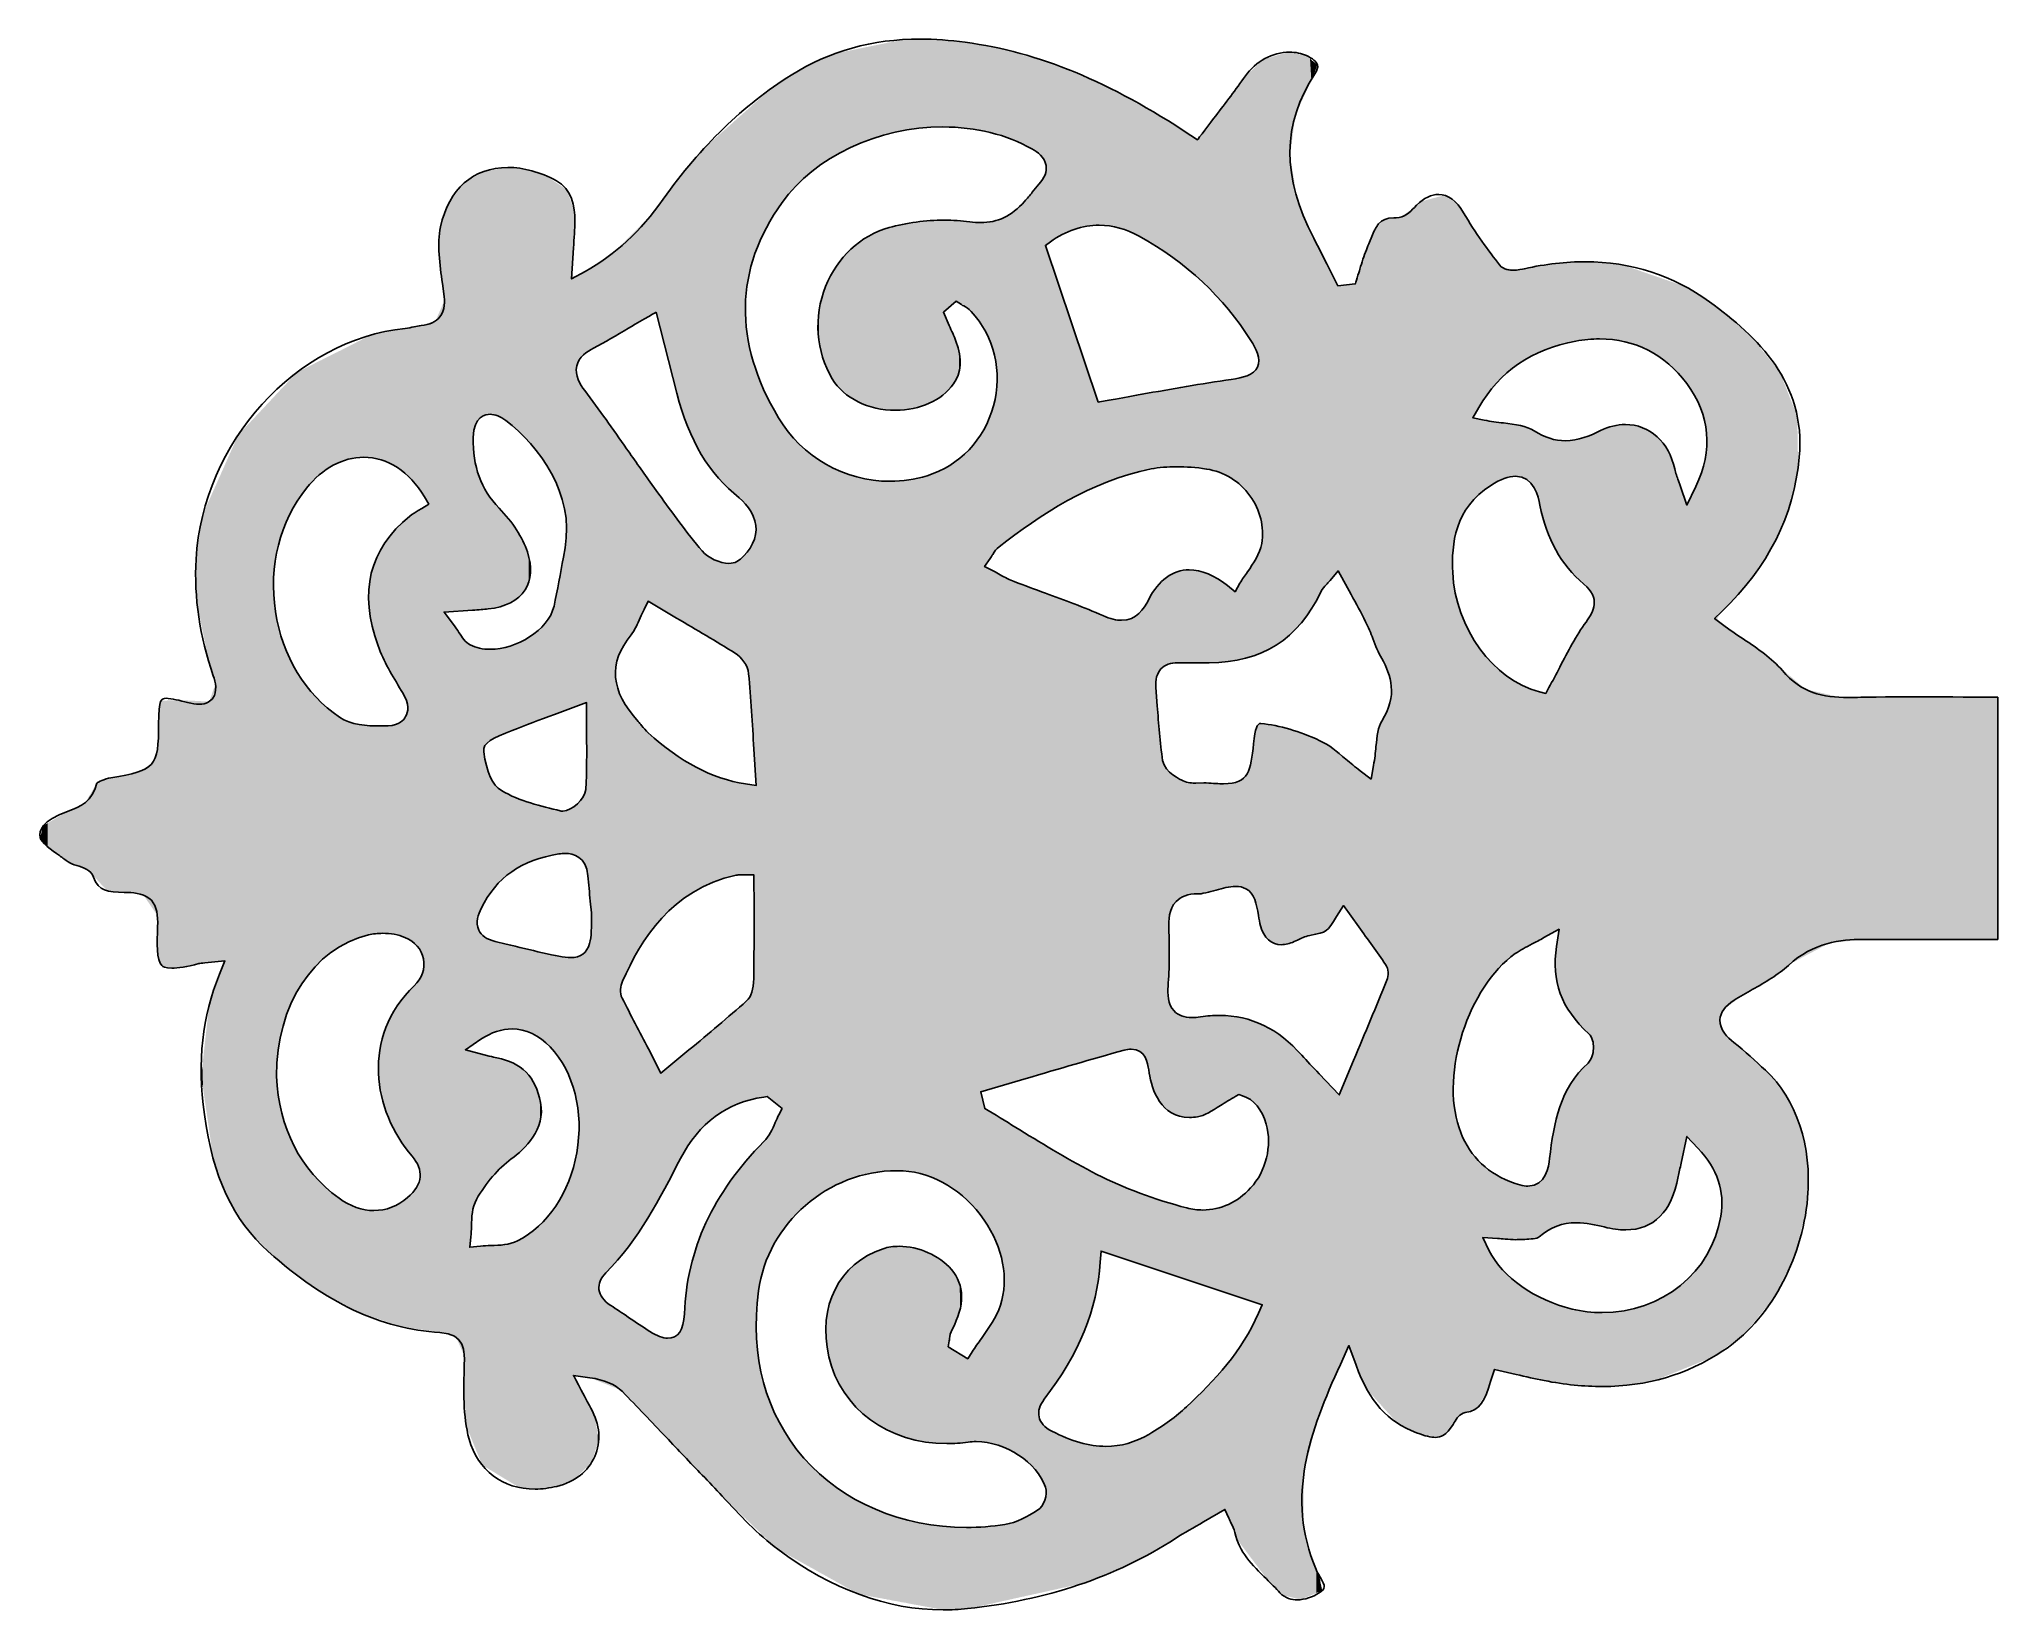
# Model space of a CAD drawing. Extents: x 274 to 390, y 552 to 644.
import ezdxf

# ---------------------------------------------------------------- set-up
doc = ezdxf.new("R2010")
doc.units = 0
doc.layers.add('LAYER_1', color=7, linetype='CONTINUOUS')

# ---------------------------------------------------------------- blocks, each defined once
blk = doc.blocks.new('*U1')
at = {"layer": 'LAYER_1', "color": 7}
for points in [[(321.27, 637.58), (321.17, 643.46), (321.27, 643.48)], [(321.31, 637.6), (321.27, 643.48), (321.31, 643.49)], [(321.27, 637.58), (321.27, 643.48), (321.31, 637.6)], [(321.38, 637.64), (321.31, 643.49), (321.38, 643.5)], [(321.31, 637.6), (321.31, 643.49), (321.38, 637.64)], [(321.45, 637.68), (321.38, 643.5), (321.45, 643.52)], [(321.38, 637.64), (321.38, 643.5), (321.45, 637.68)], [(321.68, 637.8), (321.45, 643.52), (321.68, 643.57)], [(321.45, 637.68), (321.45, 643.52), (321.68, 637.8)], [(321.68, 637.8), (321.68, 643.57), (321.71, 637.82)], [(321.71, 637.82), (321.68, 643.57), (321.71, 643.57)], [(321.74, 637.83), (321.71, 643.57), (321.74, 643.58)], [(321.71, 637.82), (321.71, 643.57), (321.74, 637.83)], [(321.81, 637.86), (321.74, 643.58), (321.81, 643.59)], [(321.74, 637.83), (321.74, 643.58), (321.81, 637.86)], [(321.96, 637.93), (321.81, 643.59), (321.96, 643.62)], [(321.81, 637.86), (321.81, 643.59), (321.96, 637.93)], [(322.13, 638), (321.96, 643.62), (322.13, 643.66)], [(321.96, 637.93), (321.96, 643.62), (322.13, 638)], [(322.24, 638.04), (322.13, 643.66), (322.24, 643.68)], [(322.13, 638), (322.13, 643.66), (322.24, 638.04)], [(322.3, 638.07), (322.24, 643.68), (322.3, 643.69)], [(322.24, 638.04), (322.24, 643.68), (322.3, 638.07)], [(322.35, 638.09), (322.3, 643.69), (322.35, 643.7)], [(322.3, 638.07), (322.3, 643.69), (322.35, 638.09)], [(322.49, 638.15), (322.35, 643.7), (322.49, 643.73)], [(322.35, 638.09), (322.35, 643.7), (322.49, 638.15)], [(322.56, 638.18), (322.49, 643.73), (322.56, 643.75)], [(322.49, 638.15), (322.49, 643.73), (322.56, 638.18)], [(322.56, 638.18), (322.56, 643.75), (322.58, 638.19)], [(322.58, 638.19), (322.56, 643.75), (322.58, 643.75)], [(322.69, 638.24), (322.58, 643.75), (322.69, 643.77)], [(322.58, 638.19), (322.58, 643.75), (322.69, 638.24)], [(322.77, 638.27), (322.69, 643.77), (322.77, 643.79)], [(322.69, 638.24), (322.69, 643.77), (322.77, 638.27)], [(322.84, 638.29), (322.77, 643.79), (322.84, 643.8)], [(322.77, 638.27), (322.77, 643.79), (322.84, 638.29)], [(322.92, 638.32), (322.84, 643.8), (322.92, 643.82)], [(322.84, 638.29), (322.84, 643.8), (322.92, 638.32)], [(323.23, 638.42), (322.92, 643.82), (323.23, 643.88)], [(322.92, 638.32), (322.92, 643.82), (323.23, 638.42)], [(323.41, 638.48), (323.23, 643.88), (323.41, 643.92)], [(323.23, 638.42), (323.23, 643.88), (323.41, 638.48)], [(323.44, 638.48), (323.41, 643.92), (323.44, 643.93)], [(323.41, 638.48), (323.41, 643.92), (323.44, 638.48)], [(323.44, 638.48), (323.44, 643.93), (323.46, 638.49)], [(323.46, 638.49), (323.44, 643.93), (323.46, 643.93)], [(323.52, 638.51), (323.46, 643.93), (323.52, 643.94)], [(323.46, 638.49), (323.46, 643.93), (323.52, 638.51)], [(323.7, 638.57), (323.52, 643.94), (323.7, 643.98)], [(323.52, 638.51), (323.52, 643.94), (323.7, 638.57)], [(323.7, 638.57), (323.7, 643.98), (323.72, 638.58)], [(323.72, 638.58), (323.7, 643.98), (323.72, 643.98)], [(323.77, 638.59), (323.72, 643.98), (323.77, 643.99)], [(323.72, 638.58), (323.72, 643.98), (323.77, 638.59)], [(323.81, 638.61), (323.77, 643.99), (323.81, 644)], [(323.77, 638.59), (323.77, 643.99), (323.81, 638.61)], [(323.85, 638.62), (323.81, 644), (323.85, 644.01)], [(323.81, 638.61), (323.81, 644), (323.85, 638.62)], [(323.91, 638.63), (323.85, 644.01), (323.91, 644.02)], [(323.85, 638.62), (323.85, 644.01), (323.91, 638.63)], [(323.98, 638.65), (323.91, 644.02), (323.98, 644.04)], [(323.91, 638.63), (323.91, 644.02), (323.98, 638.65)], [(324.13, 638.68), (323.98, 644.04), (324.13, 644.07)], [(323.98, 638.65), (323.98, 644.04), (323.98, 638.65)], [(323.98, 638.65), (323.98, 644.04), (323.98, 644.04)], [(323.98, 638.65), (323.98, 644.04), (324.13, 638.68)], [(324.27, 638.71), (324.13, 644.07), (324.27, 644.09)], [(324.13, 638.68), (324.13, 644.07), (324.27, 638.71)], [(324.3, 638.72), (324.27, 644.09), (324.3, 644.1)], [(324.27, 638.71), (324.27, 644.09), (324.3, 638.72)], [(324.41, 638.75), (324.3, 644.1), (324.41, 644.12)], [(324.3, 638.72), (324.3, 644.1), (324.41, 638.75)], [(324.56, 638.78), (324.41, 644.12), (324.56, 644.15)], [(324.41, 638.75), (324.41, 644.12), (324.56, 638.78)], [(324.7, 638.81), (324.56, 644.15), (324.7, 644.18)], [(324.56, 638.78), (324.56, 644.15), (324.56, 638.78)], [(324.56, 638.78), (324.56, 644.15), (324.56, 644.15)], [(324.56, 638.78), (324.56, 644.15), (324.7, 638.81)], [(324.71, 638.82), (324.7, 644.18), (324.71, 644.19)], [(324.7, 638.81), (324.7, 644.18), (324.71, 638.82)], [(324.78, 638.83), (324.71, 644.19), (324.78, 644.2)], [(324.71, 638.82), (324.71, 644.19), (324.78, 638.83)], [(324.84, 638.84), (324.78, 644.2), (324.84, 644.21)], [(324.78, 638.83), (324.78, 644.2), (324.84, 638.84)], [(324.9, 638.86), (324.84, 644.21), (324.9, 644.22)], [(324.84, 638.84), (324.84, 644.21), (324.9, 638.86)], [(324.9, 638.86), (324.9, 644.22), (324.91, 638.86)], [(324.91, 638.86), (324.9, 644.22), (324.91, 644.22)], [(324.91, 638.86), (324.91, 644.22), (324.93, 638.86)], [(324.93, 638.86), (324.91, 644.22), (324.93, 644.22)], [(324.97, 638.87), (324.93, 644.22), (324.97, 644.23)], [(324.93, 638.86), (324.93, 644.22), (324.97, 638.87)], [(324.97, 638.87), (324.97, 644.23), (324.98, 638.87)], [(324.98, 638.87), (324.97, 644.23), (324.98, 644.23)], [(324.98, 638.87), (324.98, 644.23), (325.11, 638.89)], [(325.11, 638.89), (324.98, 644.23), (325.11, 644.23)], [(325.11, 638.89), (325.11, 644.23), (325.27, 638.91)], [(325.27, 638.91), (325.11, 644.23), (325.27, 644.23)], [(325.35, 638.93), (325.27, 644.23), (325.35, 644.24)], [(325.27, 638.91), (325.27, 644.23), (325.35, 638.93)], [(325.35, 638.93), (325.35, 644.24), (325.6, 638.96)], [(325.6, 638.96), (325.35, 644.24), (325.6, 644.24)], [(325.6, 638.96), (325.6, 644.24), (325.6, 638.96)], [(325.6, 638.96), (325.6, 644.24), (325.6, 644.24)], [(325.6, 638.96), (325.6, 644.24), (325.61, 638.96)], [(325.61, 638.96), (325.6, 644.24), (325.61, 644.24)], [(325.65, 638.97), (325.61, 644.24), (325.65, 644.25)], [(325.61, 638.96), (325.61, 644.24), (325.65, 638.97)], [(325.95, 639.01), (325.65, 644.25), (325.95, 644.26)], [(325.65, 638.97), (325.65, 644.25), (325.95, 639.01)], [(325.95, 639.01), (325.95, 644.26), (325.99, 639.01)], [(325.99, 639.01), (325.95, 644.26), (325.99, 644.25)], [(325.99, 639.01), (325.99, 644.25), (326.04, 639.02)], [(326.04, 639.02), (325.99, 644.25), (326.04, 644.25)], [(326.04, 639.02), (326.04, 644.25), (326.07, 639.02)], [(326.07, 639.02), (326.04, 644.25), (326.07, 644.25)], [(326.07, 639.02), (326.07, 644.25), (326.11, 639.03)], [(326.11, 639.03), (326.07, 644.25), (326.11, 644.25)], [(326.11, 639.03), (326.11, 644.25), (326.26, 639.04)], [(326.26, 639.04), (326.11, 644.25), (326.26, 644.25)], [(326.26, 639.04), (326.26, 644.25), (326.28, 639.04)], [(326.28, 639.04), (326.26, 644.25), (326.28, 644.25)], [(326.28, 639.04), (326.28, 644.25), (326.41, 639.04)], [(326.41, 639.04), (326.28, 644.25), (326.41, 644.25)], [(326.41, 639.04), (326.41, 644.25), (326.56, 639.05)], [(326.56, 639.05), (326.41, 644.25), (326.56, 644.24)], [(326.56, 639.05), (326.56, 644.24), (326.56, 639.05)], [(326.56, 639.05), (326.56, 644.24), (326.56, 644.24)], [(326.56, 639.05), (326.56, 644.24), (326.6, 639.05)], [(326.6, 639.05), (326.56, 644.24), (326.6, 644.24)], [(326.6, 639.05), (326.6, 644.24), (326.61, 639.05)], [(326.61, 639.05), (326.6, 644.24), (326.61, 644.24)], [(326.61, 639.05), (326.61, 644.24), (326.69, 639.06)], [(326.69, 639.06), (326.61, 644.24), (326.69, 644.24)], [(326.69, 639.06), (326.69, 644.24), (326.79, 639.06)], [(326.79, 639.06), (326.69, 644.24), (326.79, 644.23)], [(326.79, 639.06), (326.79, 644.23), (326.94, 639.07)], [(326.94, 639.07), (326.79, 644.23), (326.94, 644.23)], [(326.94, 639.07), (326.94, 644.23), (326.95, 639.07)], [(326.95, 639.07), (326.94, 644.23), (326.95, 644.23)], [(326.95, 639.07), (326.95, 644.23), (327.16, 639.08)], [(327.16, 639.08), (326.95, 644.23), (327.16, 644.21)], [(327.16, 639.08), (327.16, 644.21), (327.28, 639.08)], [(327.28, 639.08), (327.16, 644.21), (327.28, 644.2)], [(327.28, 639.08), (327.28, 644.2), (327.28, 639.08)], [(327.28, 639.08), (327.28, 644.2), (327.28, 644.2)], [(327.28, 639.08), (327.28, 644.2), (327.29, 639.08)], [(327.29, 639.08), (327.28, 644.2), (327.29, 644.2)], [(327.29, 639.08), (327.29, 644.2), (327.31, 639.08)], [(327.31, 639.08), (327.29, 644.2), (327.31, 644.2)], [(327.31, 639.08), (327.31, 644.2), (327.33, 639.08)], [(327.33, 639.08), (327.31, 644.2), (327.33, 644.19)], [(327.33, 639.08), (327.33, 644.19), (327.41, 639.08)], [(327.41, 639.08), (327.33, 644.19), (327.41, 644.19)], [(327.41, 639.08), (327.41, 644.19), (327.42, 639.08)], [(327.42, 639.08), (327.41, 644.19), (327.42, 644.19)], [(327.42, 639.08), (327.42, 644.19), (327.48, 639.07)], [(327.48, 639.07), (327.42, 644.19), (327.48, 644.18)], [(327.48, 639.07), (327.48, 644.18), (327.51, 639.07)], [(327.51, 639.07), (327.48, 644.18), (327.51, 644.18)], [(327.51, 639.07), (327.51, 644.18), (327.51, 639.07)], [(327.51, 639.07), (327.51, 644.18), (327.51, 644.18)], [(327.51, 639.07), (327.51, 644.18), (327.55, 639.07)], [(327.55, 639.07), (327.51, 644.18), (327.55, 644.17)], [(327.55, 639.07), (327.55, 644.17), (327.59, 639.07)], [(327.59, 639.07), (327.55, 644.17), (327.59, 644.17)], [(327.59, 639.07), (327.59, 644.17), (327.6, 639.07)], [(327.6, 639.07), (327.59, 644.17), (327.6, 644.17)], [(327.6, 639.07), (327.6, 644.17), (327.6, 639.07)], [(327.6, 639.07), (327.6, 644.17), (327.6, 644.17)], [(327.6, 639.07), (327.6, 644.17), (327.62, 639.07)], [(327.62, 639.07), (327.6, 644.17), (327.62, 644.17)], [(327.62, 639.07), (327.62, 644.17), (327.64, 639.07)], [(327.64, 639.07), (327.62, 644.17), (327.64, 644.17)], [(327.64, 639.07), (327.64, 644.17), (327.65, 639.07)], [(327.65, 639.07), (327.64, 644.17), (327.65, 644.17)], [(327.65, 639.07), (327.65, 644.17), (327.65, 639.07)], [(327.65, 639.07), (327.65, 644.17), (327.65, 644.17)], [(327.65, 639.07), (327.65, 644.17), (327.66, 639.06)], [(327.66, 639.06), (327.65, 644.17), (327.66, 644.16)], [(327.66, 639.06), (327.66, 644.16), (327.67, 639.06)], [(327.67, 639.06), (327.66, 644.16), (327.67, 644.16)], [(327.67, 639.06), (327.67, 644.16), (327.76, 639.06)], [(327.76, 639.06), (327.67, 644.16), (327.76, 644.16)], [(327.76, 639.06), (327.76, 644.16), (327.76, 639.06)], [(327.76, 639.06), (327.76, 644.16), (327.76, 644.16)], [(327.76, 639.06), (327.76, 644.16), (327.77, 639.06)], [(327.77, 639.06), (327.76, 644.16), (327.77, 644.16)], [(327.77, 639.06), (327.77, 644.16), (327.79, 639.06)], [(327.79, 639.06), (327.77, 644.16), (327.79, 644.15)], [(327.79, 639.06), (327.79, 644.15), (327.8, 639.06)], [(327.8, 639.06), (327.79, 644.15), (327.8, 644.15)], [(327.8, 639.06), (327.8, 644.15), (327.81, 639.06)], [(327.81, 639.06), (327.8, 644.15), (327.81, 644.15)], [(327.81, 639.06), (327.81, 644.15), (327.81, 639.06)], [(327.81, 639.06), (327.81, 644.15), (327.81, 644.15)], [(327.81, 639.06), (327.81, 644.15), (327.85, 639.06)], [(327.85, 639.06), (327.81, 644.15), (327.85, 644.15)], [(327.85, 639.06), (327.85, 644.15), (327.89, 639.05)], [(327.89, 639.05), (327.85, 644.15), (327.89, 644.14)], [(327.89, 639.05), (327.89, 644.14), (327.91, 639.05)], [(327.91, 639.05), (327.89, 644.14), (327.91, 644.14)], [(327.91, 639.05), (327.91, 644.14), (327.97, 639.05)], [(327.97, 639.05), (327.91, 644.14), (327.97, 644.14)], [(327.97, 639.05), (327.97, 644.14), (328.02, 639.05)], [(328.02, 639.05), (327.97, 644.14), (328.02, 644.13)], [(328.02, 639.05), (328.02, 644.13), (328.04, 639.05)], [(328.04, 639.05), (328.02, 644.13), (328.04, 644.13)], [(328.04, 639.05), (328.04, 644.13), (328.04, 639.05)], [(328.04, 639.05), (328.04, 644.13), (328.04, 644.13)], [(328.04, 639.05), (328.04, 644.13), (328.06, 639.05)], [(328.06, 639.05), (328.04, 644.13), (328.06, 644.13)], [(328.06, 639.05), (328.06, 644.13), (328.07, 639.05)], [(328.07, 639.05), (328.06, 644.13), (328.07, 644.13)], [(328.07, 639.05), (328.07, 644.13), (328.14, 639.04)], [(328.14, 639.04), (328.07, 644.13), (328.14, 644.12)], [(328.14, 639.04), (328.14, 644.12), (328.22, 639.04)], [(328.22, 639.04), (328.14, 644.12), (328.22, 644.12)], [(328.22, 639.04), (328.22, 644.12), (328.27, 639.04)], [(328.27, 639.04), (328.22, 644.12), (328.27, 644.11)], [(328.27, 639.04), (328.27, 644.11), (328.29, 639.03)], [(328.29, 639.03), (328.27, 644.11), (328.29, 644.11)], [(328.29, 639.03), (328.29, 644.11), (328.3, 639.03)], [(328.3, 639.03), (328.29, 644.11), (328.3, 644.11)], [(328.3, 639.03), (328.3, 644.11), (328.3, 639.03)], [(328.3, 639.03), (328.3, 644.11), (328.3, 644.11)], [(328.3, 639.03), (328.3, 644.11), (328.31, 639.03)], [(328.31, 639.03), (328.3, 644.11), (328.31, 644.11)], [(328.31, 639.03), (328.31, 644.11), (328.36, 639.03)], [(328.36, 639.03), (328.31, 644.11), (328.36, 644.1)], [(328.36, 639.03), (328.36, 644.1), (328.38, 639.03)], [(328.38, 639.03), (328.36, 644.1), (328.38, 644.1)], [(328.38, 639.03), (328.38, 644.1), (328.38, 639.03)], [(328.38, 639.03), (328.38, 644.1), (328.38, 644.1)], [(328.38, 639.03), (328.38, 644.1), (328.4, 639.03)], [(328.4, 639.03), (328.38, 644.1), (328.4, 644.1)], [(328.4, 639.03), (328.4, 644.1), (328.43, 639.03)], [(328.43, 639.03), (328.4, 644.1), (328.43, 644.09)], [(328.43, 639.03), (328.43, 644.09), (328.44, 639.03)], [(328.44, 639.03), (328.43, 644.09), (328.44, 644.09)], [(328.44, 639.03), (328.44, 644.09), (328.46, 639.03)], [(328.46, 639.03), (328.44, 644.09), (328.46, 644.09)], [(328.46, 639.03), (328.46, 644.09), (328.46, 639.02)], [(328.46, 639.02), (328.46, 644.09), (328.46, 644.09)], [(328.46, 639.02), (328.46, 644.09), (328.54, 639.01)], [(328.54, 639.01), (328.46, 644.09), (328.54, 644.08)], [(328.54, 639.01), (328.54, 644.08), (328.64, 639)], [(328.64, 639), (328.54, 644.08), (328.64, 644.06)], [(328.64, 639), (328.64, 644.06), (328.67, 639)], [(328.67, 639), (328.64, 644.06), (328.67, 644.06)], [(328.67, 639), (328.67, 644.06), (328.69, 638.99)], [(328.69, 638.99), (328.67, 644.06), (328.69, 644.06)], [(328.69, 638.99), (328.69, 644.06), (328.69, 638.99)], [(328.69, 638.99), (328.69, 644.06), (328.69, 644.06)], [(328.69, 638.99), (328.69, 644.06), (328.7, 638.99)], [(328.7, 638.99), (328.69, 644.06), (328.7, 644.06)], [(328.7, 638.99), (328.7, 644.06), (328.72, 638.99)], [(328.72, 638.99), (328.7, 644.06), (328.72, 644.05)], [(328.72, 638.99), (328.72, 644.05), (328.74, 638.98)], [(328.74, 638.98), (328.72, 644.05), (328.74, 644.05)], [(328.74, 638.98), (328.74, 644.05), (328.83, 638.97)], [(328.83, 638.97), (328.74, 644.05), (328.83, 644.04)], [(328.83, 638.97), (328.83, 644.04), (328.83, 638.97)], [(328.83, 638.97), (328.83, 644.04), (328.83, 644.04)], [(328.83, 638.97), (328.83, 644.04), (328.83, 638.97)], [(328.83, 638.97), (328.83, 644.04), (328.83, 644.04)], [(328.83, 638.97), (328.83, 644.04), (328.9, 638.96)], [(328.9, 638.96), (328.83, 644.04), (328.9, 644.03)], [(328.9, 638.96), (328.9, 644.03), (328.92, 638.96)], [(328.92, 638.96), (328.9, 644.03), (328.92, 644.02)], [(328.92, 638.96), (328.92, 644.02), (328.94, 638.96)], [(328.94, 638.96), (328.92, 644.02), (328.94, 644.02)], [(328.94, 638.96), (328.94, 644.02), (328.97, 638.95)], [(328.97, 638.95), (328.94, 644.02), (328.97, 644.01)], [(328.97, 638.95), (328.97, 644.01), (328.98, 638.95)], [(328.98, 638.95), (328.97, 644.01), (328.98, 644.01)], [(328.98, 638.95), (328.98, 644.01), (329, 638.95)], [(329, 638.95), (328.98, 644.01), (329, 644.01)], [(329, 638.95), (329, 644.01), (329, 638.95)], [(329, 638.95), (329, 644.01), (329, 644.01)], [(329, 638.95), (329, 644.01), (329.07, 638.94)], [(329.07, 638.94), (329, 644.01), (329.07, 644)], [(329.07, 638.94), (329.07, 644), (329.18, 638.92)], [(329.18, 638.92), (329.07, 644), (329.18, 643.98)], [(329.18, 638.92), (329.18, 643.98), (329.19, 638.92)], [(329.19, 638.92), (329.18, 643.98), (329.19, 643.97)], [(329.19, 638.92), (329.19, 643.97), (329.22, 638.91)], [(329.22, 638.91), (329.19, 643.97), (329.22, 643.97)], [(329.22, 638.91), (329.22, 643.97), (329.23, 638.91)], [(329.23, 638.91), (329.22, 643.97), (329.23, 643.97)], [(329.23, 638.91), (329.23, 643.97), (329.23, 638.91)], [(329.23, 638.91), (329.23, 643.97), (329.23, 643.97)], [(329.23, 638.91), (329.23, 643.97), (329.27, 638.91)], [(329.27, 638.91), (329.23, 643.97), (329.27, 643.96)], [(329.27, 638.91), (329.27, 643.96), (329.32, 638.9)], [(329.32, 638.9), (329.27, 643.96), (329.32, 643.95)], [(329.32, 638.9), (329.32, 643.95), (329.36, 638.89)], [(329.36, 638.89), (329.32, 643.95), (329.36, 643.94)], [(329.36, 638.89), (329.36, 643.94), (329.44, 638.88)], [(329.44, 638.88), (329.36, 643.94), (329.44, 643.93)], [(329.44, 638.88), (329.44, 643.93), (329.45, 638.88)], [(329.45, 638.88), (329.44, 643.93), (329.45, 643.93)], [(329.45, 638.88), (329.45, 643.93), (329.48, 638.88)], [(329.48, 638.88), (329.45, 643.93), (329.48, 643.92)], [(329.48, 638.88), (329.48, 643.92), (329.52, 638.87)], [(329.52, 638.87), (329.48, 643.92), (329.52, 643.92)], [(329.52, 638.87), (329.52, 643.92), (329.52, 638.87)], [(329.52, 638.87), (329.52, 643.92), (329.52, 643.92)], [(329.52, 638.87), (329.52, 643.92), (329.52, 638.87)], [(329.52, 638.87), (329.52, 643.92), (329.52, 643.92)], [(329.52, 638.87), (329.52, 643.92), (329.53, 638.87)], [(329.53, 638.87), (329.52, 643.92), (329.53, 643.91)], [(329.53, 638.87), (329.53, 643.91), (329.56, 638.86)], [(329.56, 638.86), (329.53, 643.91), (329.56, 643.91)], [(329.56, 638.86), (329.56, 643.91), (329.57, 638.86)], [(329.57, 638.86), (329.56, 643.91), (329.57, 643.91)], [(329.57, 638.86), (329.57, 643.91), (329.6, 638.86)], [(329.6, 638.86), (329.57, 643.91), (329.6, 643.9)], [(329.6, 638.86), (329.6, 643.9), (329.61, 638.85)], [(329.61, 638.85), (329.6, 643.9), (329.61, 643.9)], [(329.61, 638.85), (329.61, 643.9), (329.63, 638.85)], [(329.63, 638.85), (329.61, 643.9), (329.63, 643.9)], [(329.63, 638.85), (329.63, 643.9), (329.72, 638.83)], [(329.72, 638.83), (329.63, 643.9), (329.72, 643.88)], [(329.72, 638.83), (329.72, 643.88), (329.74, 638.82)], [(329.74, 638.82), (329.72, 643.88), (329.74, 643.88)], [(329.74, 638.82), (329.74, 643.88), (329.75, 638.82)], [(329.75, 638.82), (329.74, 643.88), (329.75, 643.88)], [(329.75, 638.82), (329.75, 643.88), (329.75, 638.82)], [(329.75, 638.82), (329.75, 643.88), (329.75, 643.88)], [(329.75, 638.82), (329.75, 643.88), (329.76, 638.82)], [(329.76, 638.82), (329.75, 643.88), (329.76, 643.87)], [(329.76, 638.82), (329.76, 643.87), (329.76, 638.82)], [(329.76, 638.82), (329.76, 643.87), (329.76, 643.87)], [(329.76, 638.82), (329.76, 643.87), (329.81, 638.8)], [(329.81, 638.8), (329.76, 643.87), (329.81, 643.86)], [(329.81, 638.8), (329.81, 643.86), (329.82, 638.8)], [(329.82, 638.8), (329.81, 643.86), (329.82, 643.86)], [(329.82, 638.8), (329.82, 643.86), (329.83, 638.8)], [(329.83, 638.8), (329.82, 643.86), (329.83, 643.86)], [(329.83, 638.8), (329.83, 643.86), (329.86, 638.79)], [(329.86, 638.79), (329.83, 643.86), (329.86, 643.86)], [(329.86, 638.79), (329.86, 643.86), (329.87, 638.79)], [(329.87, 638.79), (329.86, 643.86), (329.87, 643.85)], [(329.87, 638.79), (329.87, 643.85), (329.91, 638.78)], [(329.91, 638.78), (329.87, 643.85), (329.91, 643.85)], [(329.91, 638.78), (329.91, 643.85), (329.94, 638.77)], [(329.94, 638.77), (329.91, 643.85), (329.94, 643.84)], [(329.94, 638.77), (329.94, 643.84), (329.97, 638.76)], [(329.97, 638.76), (329.94, 643.84), (329.97, 643.84)], [(329.97, 638.76), (329.97, 643.84), (330.01, 638.75)], [(330.01, 638.75), (329.97, 643.84), (330.01, 643.83)], [(330.01, 638.75), (330.01, 643.83), (330.02, 638.75)], [(330.02, 638.75), (330.01, 643.83), (330.02, 643.83)], [(330.02, 638.75), (330.02, 643.83), (330.05, 638.74)], [(330.05, 638.74), (330.02, 643.83), (330.05, 643.82)], [(330.05, 638.74), (330.05, 643.82), (330.08, 638.74)], [(330.08, 638.74), (330.05, 643.82), (330.08, 643.82)], [(330.08, 638.74), (330.08, 643.82), (330.19, 638.71)], [(330.19, 638.71), (330.08, 643.82), (330.19, 643.8)], [(330.19, 638.71), (330.19, 643.8), (330.24, 638.7)], [(330.24, 638.7), (330.19, 643.8), (330.24, 643.79)], [(330.24, 638.7), (330.24, 643.79), (330.24, 638.69)], [(330.24, 638.69), (330.24, 643.79), (330.24, 643.79)], [(330.24, 638.69), (330.24, 643.79), (330.24, 638.69)], [(330.24, 638.69), (330.24, 643.79), (330.24, 643.79)], [(330.24, 638.69), (330.24, 643.79), (330.33, 638.67)], [(330.33, 638.67), (330.24, 643.79), (330.33, 643.77)], [(330.33, 638.67), (330.33, 643.77), (330.34, 638.67)], [(330.34, 638.67), (330.33, 643.77), (330.34, 643.77)], [(330.34, 638.67), (330.34, 643.77), (330.34, 638.67)], [(330.34, 638.67), (330.34, 643.77), (330.34, 643.77)], [(330.34, 638.67), (330.34, 643.77), (330.37, 638.66)], [(330.37, 638.66), (330.34, 643.77), (330.37, 643.77)], [(330.37, 638.66), (330.37, 643.77), (330.37, 638.66)], [(330.37, 638.66), (330.37, 643.77), (330.37, 643.76)], [(330.37, 638.66), (330.37, 643.76), (330.4, 638.65)], [(330.4, 638.65), (330.37, 643.76), (330.4, 643.76)], [(330.4, 638.65), (330.4, 643.76), (330.4, 638.65)], [(330.4, 638.65), (330.4, 643.76), (330.4, 643.76)], [(330.4, 638.65), (330.4, 643.76), (330.46, 638.64)], [(330.46, 638.64), (330.4, 643.76), (330.46, 643.75)], [(330.46, 638.64), (330.46, 643.75), (330.47, 638.64)], [(330.47, 638.64), (330.46, 643.75), (330.47, 643.75)], [(330.47, 638.64), (330.47, 643.75), (330.48, 638.63)], [(330.48, 638.63), (330.47, 643.75), (330.48, 643.74)], [(330.48, 638.63), (330.48, 643.74), (330.48, 638.63)], [(330.48, 638.63), (330.48, 643.74), (330.48, 643.74)], [(330.48, 638.63), (330.48, 643.74), (330.53, 638.62)], [(330.53, 638.62), (330.48, 643.74), (330.53, 643.73)], [(330.53, 638.62), (330.53, 643.73), (330.54, 638.62)], [(330.54, 638.62), (330.53, 643.73), (330.54, 643.73)], [(330.54, 638.62), (330.54, 643.73), (330.57, 638.61)], [(330.57, 638.61), (330.54, 643.73), (330.57, 643.72)], [(330.57, 638.61), (330.57, 643.72), (330.59, 638.61)], [(330.59, 638.61), (330.57, 643.72), (330.59, 643.71)], [(330.59, 638.61), (330.59, 643.71), (330.6, 638.6)], [(330.6, 638.6), (330.59, 643.71), (330.6, 643.71)], [(330.6, 638.6), (330.6, 643.71), (330.61, 638.6)], [(330.61, 638.6), (330.6, 643.71), (330.61, 643.71)], [(330.61, 638.6), (330.61, 643.71), (330.65, 638.59)], [(330.65, 638.59), (330.61, 643.71), (330.65, 643.7)], [(330.65, 638.59), (330.65, 643.7), (330.67, 638.58)], [(330.67, 638.58), (330.65, 643.7), (330.67, 643.69)], [(330.67, 638.58), (330.67, 643.69), (330.67, 638.58)], [(330.67, 638.58), (330.67, 643.69), (330.67, 643.69)], [(330.67, 638.58), (330.67, 643.69), (330.7, 638.57)], [(330.7, 638.57), (330.67, 643.69), (330.7, 643.68)], [(330.7, 638.57), (330.7, 643.68), (330.73, 638.56)], [(330.73, 638.56), (330.7, 643.68), (330.73, 643.67)], [(330.73, 638.56), (330.73, 643.67), (330.82, 638.53)], [(330.82, 638.53), (330.73, 643.67), (330.82, 643.65)], [(330.82, 638.53), (330.82, 643.65), (330.84, 638.52)], [(330.84, 638.52), (330.82, 643.65), (330.84, 643.64)], [(330.84, 638.52), (330.84, 643.64), (330.85, 638.52)], [(330.85, 638.52), (330.84, 643.64), (330.85, 643.64)], [(330.85, 638.52), (330.85, 643.64), (330.87, 638.51)], [(330.87, 638.51), (330.85, 643.64), (330.87, 643.63)], [(330.87, 638.51), (330.87, 643.63), (330.88, 638.5)], [(330.88, 638.5), (330.87, 643.63), (330.88, 643.63)], [(330.88, 638.5), (330.88, 643.63), (330.93, 638.49)], [(330.93, 638.49), (330.88, 643.63), (330.93, 643.62)], [(330.93, 638.49), (330.93, 643.62), (331.12, 638.42)], [(331.12, 638.42), (330.93, 643.62), (331.12, 643.56)], [(331.12, 638.42), (331.12, 643.56), (331.2, 638.39)], [(331.2, 638.39), (331.12, 643.56), (331.2, 643.54)], [(331.2, 638.39), (331.2, 643.54), (331.38, 638.32)], [(331.38, 638.32), (331.2, 643.54), (331.38, 643.49)], [(331.38, 638.32), (331.38, 643.49), (331.43, 638.3)], [(331.43, 638.3), (331.38, 643.49), (331.43, 643.47)], [(347.64, 609.05), (347.56, 643.47), (347.64, 643.49)], [(347.64, 609.05), (347.64, 643.49), (347.75, 609.15)], [(347.75, 609.15), (347.64, 643.49), (347.75, 643.47)], [(318.72, 635.71), (318.63, 642.29), (318.72, 642.35)], [(319.05, 636.04), (318.72, 642.35), (319.05, 642.56)], [(318.72, 635.71), (318.72, 642.35), (319.05, 636.04)], [(319.11, 636.09), (319.05, 642.56), (319.11, 642.59)], [(319.05, 636.04), (319.05, 642.56), (319.11, 636.09)], [(319.44, 636.36), (319.11, 642.59), (319.44, 642.74)], [(319.11, 636.09), (319.11, 642.59), (319.44, 636.36)], [(319.52, 636.42), (319.44, 642.74), (319.52, 642.78)], [(319.44, 636.36), (319.44, 642.74), (319.52, 636.42)], [(319.87, 636.71), (319.52, 642.78), (319.87, 642.94)], [(319.52, 636.42), (319.52, 642.78), (319.87, 636.71)], [(319.92, 636.74), (319.87, 642.94), (319.92, 642.96)], [(319.87, 636.71), (319.87, 642.94), (319.92, 636.74)], [(319.96, 636.77), (319.92, 642.96), (319.96, 642.98)], [(319.92, 636.74), (319.92, 642.96), (319.96, 636.77)], [(320.08, 636.86), (319.96, 642.98), (320.08, 643.03)], [(319.96, 636.77), (319.96, 642.98), (319.96, 636.77)], [(319.96, 636.77), (319.96, 642.98), (319.96, 642.98)], [(319.96, 636.77), (319.96, 642.98), (320.08, 636.86)], [(320.21, 636.94), (320.08, 643.03), (320.21, 643.09)], [(320.08, 636.86), (320.08, 643.03), (320.21, 636.94)], [(320.34, 637.03), (320.21, 643.09), (320.34, 643.15)], [(320.21, 636.94), (320.21, 643.09), (320.34, 637.03)], [(320.38, 637.05), (320.34, 643.15), (320.38, 643.17)], [(320.34, 637.03), (320.34, 643.15), (320.38, 637.05)], [(320.38, 637.05), (320.38, 643.17), (320.39, 637.06)], [(320.39, 637.06), (320.38, 643.17), (320.39, 643.17)], [(320.46, 637.1), (320.39, 643.17), (320.46, 643.2)], [(320.39, 637.06), (320.39, 643.17), (320.46, 637.1)], [(320.46, 637.1), (320.46, 643.2), (320.47, 637.11)], [(320.47, 637.11), (320.46, 643.2), (320.47, 643.2)], [(320.5, 637.13), (320.47, 643.2), (320.5, 643.22)], [(320.47, 637.11), (320.47, 643.2), (320.5, 637.13)], [(320.65, 637.23), (320.5, 643.22), (320.65, 643.29)], [(320.5, 637.13), (320.5, 643.22), (320.65, 637.23)], [(320.65, 637.23), (320.65, 643.29), (320.66, 637.24)], [(320.66, 637.24), (320.65, 643.29), (320.66, 643.29)], [(320.71, 637.27), (320.66, 643.29), (320.71, 643.31)], [(320.66, 637.24), (320.66, 643.29), (320.71, 637.27)], [(320.77, 637.31), (320.71, 643.31), (320.77, 643.34)], [(320.71, 637.27), (320.71, 643.31), (320.77, 637.31)], [(320.92, 637.39), (320.77, 643.34), (320.92, 643.41)], [(320.77, 637.31), (320.77, 643.34), (320.92, 637.39)], [(320.92, 637.39), (320.92, 643.41), (320.93, 637.4)], [(320.93, 637.4), (320.92, 643.41), (320.93, 643.41)], [(321, 637.43), (320.93, 643.41), (321, 643.43)], [(320.93, 637.4), (320.93, 643.41), (321, 637.43)], [(321, 637.43), (321, 643.43), (321, 637.43)], [(321, 637.43), (321, 643.43), (321, 643.43)], [(321, 637.43), (321, 643.43), (321.03, 637.45)], [(321.03, 637.45), (321, 643.43), (321.03, 643.43)], [(321.17, 637.53), (321.03, 643.43), (321.17, 643.46)], [(321.03, 637.45), (321.03, 643.43), (321.17, 637.53)], [(321.17, 637.53), (321.17, 643.46), (321.27, 637.58)], [(331.43, 638.3), (331.43, 643.47), (331.45, 638.29)], [(331.45, 638.29), (331.43, 643.47), (331.45, 643.47)], [(331.45, 638.29), (331.45, 643.47), (331.46, 638.29)], [(331.46, 638.29), (331.45, 643.47), (331.46, 643.46)], [(331.46, 638.29), (331.46, 643.46), (331.56, 638.25)], [(331.56, 638.25), (331.46, 643.46), (331.56, 643.44)], [(331.56, 638.25), (331.56, 643.44), (331.66, 638.22)], [(331.66, 638.22), (331.56, 643.44), (331.66, 643.41)], [(331.66, 638.22), (331.66, 643.41), (331.71, 638.19)], [(331.71, 638.19), (331.66, 643.41), (331.71, 643.39)], [(331.71, 638.19), (331.71, 643.39), (331.86, 638.12)], [(331.86, 638.12), (331.71, 643.39), (331.86, 643.35)], [(331.86, 638.12), (331.86, 643.35), (331.89, 638.11)], [(331.89, 638.11), (331.86, 643.35), (331.89, 643.34)], [(331.89, 638.11), (331.89, 643.34), (331.91, 638.1)], [(331.91, 638.1), (331.89, 643.34), (331.91, 643.33)], [(331.91, 638.1), (331.91, 643.33), (331.94, 638.09)], [(331.94, 638.09), (331.91, 643.33), (331.94, 643.33)], [(331.94, 638.09), (331.94, 643.33), (331.95, 638.08)], [(331.95, 638.08), (331.94, 643.33), (331.95, 643.33)], [(331.95, 638.08), (331.95, 643.33), (332.03, 638.04)], [(332.03, 638.04), (331.95, 643.33), (332.03, 643.3)], [(332.03, 638.04), (332.03, 643.3), (332.07, 638.02)], [(332.07, 638.02), (332.03, 643.3), (332.07, 643.29)], [(332.07, 638.02), (332.07, 643.29), (332.1, 638.01)], [(332.1, 638.01), (332.07, 643.29), (332.1, 643.28)], [(332.1, 638.01), (332.1, 643.28), (332.11, 638)], [(332.11, 638), (332.1, 643.28), (332.11, 643.28)], [(332.11, 638), (332.11, 643.28), (332.14, 637.99)], [(332.14, 637.99), (332.11, 643.28), (332.14, 643.27)], [(332.14, 637.99), (332.14, 643.27), (332.16, 637.98)], [(332.16, 637.98), (332.14, 643.27), (332.16, 643.26)], [(332.16, 637.98), (332.16, 643.26), (332.18, 637.97)], [(332.18, 637.97), (332.16, 643.26), (332.18, 643.26)], [(332.18, 637.97), (332.18, 643.26), (332.23, 637.94)], [(332.23, 637.94), (332.18, 643.26), (332.23, 643.24)], [(332.23, 637.94), (332.23, 643.24), (332.24, 637.94)], [(332.24, 637.94), (332.23, 643.24), (332.24, 643.24)], [(332.24, 637.94), (332.24, 643.24), (332.27, 637.92)], [(332.27, 637.92), (332.24, 643.24), (332.27, 643.23)], [(332.27, 637.92), (332.27, 643.23), (332.37, 637.87)], [(332.37, 637.87), (332.27, 643.23), (332.37, 643.2)], [(332.37, 637.87), (332.37, 643.2), (332.46, 637.82)], [(332.46, 637.82), (332.37, 643.2), (332.46, 643.18)], [(332.46, 637.82), (332.46, 643.18), (332.46, 637.82)], [(332.46, 637.82), (332.46, 643.18), (332.46, 643.18)], [(332.46, 637.82), (332.46, 643.18), (332.49, 637.81)], [(332.49, 637.81), (332.46, 643.18), (332.49, 643.17)], [(332.49, 637.81), (332.49, 643.17), (332.54, 637.77)], [(332.54, 637.77), (332.49, 643.17), (332.54, 643.15)], [(332.54, 637.77), (332.54, 643.15), (332.64, 637.71)], [(332.64, 637.71), (332.54, 643.15), (332.64, 643.13)], [(332.64, 637.71), (332.64, 643.13), (332.75, 637.64)], [(332.75, 637.64), (332.64, 643.13), (332.75, 643.1)], [(332.75, 637.64), (332.75, 643.1), (332.84, 637.56)], [(332.84, 637.56), (332.75, 643.1), (332.84, 643.07)], [(332.84, 637.56), (332.84, 643.07), (332.91, 637.5)], [(332.91, 637.5), (332.84, 643.07), (332.91, 643.05)], [(332.91, 637.5), (332.91, 643.05), (332.91, 637.5)], [(332.91, 637.5), (332.91, 643.05), (332.91, 643.05)], [(332.91, 637.5), (332.91, 643.05), (332.92, 637.49)], [(332.92, 637.49), (332.91, 643.05), (332.92, 643.05)], [(332.92, 637.49), (332.92, 643.05), (332.92, 637.48)], [(332.92, 637.48), (332.92, 643.05), (332.92, 643.05)], [(332.92, 637.48), (332.92, 643.05), (332.93, 637.48)], [(332.93, 637.48), (332.92, 643.05), (332.93, 643.04)], [(332.93, 637.48), (332.93, 643.04), (332.93, 637.48)], [(332.93, 637.48), (332.93, 643.04), (332.93, 643.04)], [(332.93, 637.48), (332.93, 643.04), (332.95, 637.46)], [(332.95, 637.46), (332.93, 643.04), (332.95, 643.04)], [(332.95, 637.46), (332.95, 643.04), (333.01, 637.41)], [(333.01, 637.41), (332.95, 643.04), (333.01, 643.02)], [(333.01, 637.41), (333.01, 643.02), (333.06, 637.36)], [(333.06, 637.36), (333.01, 643.02), (333.06, 643.01)], [(333.06, 637.36), (333.06, 643.01), (333.08, 637.34)], [(333.08, 637.34), (333.06, 643.01), (333.08, 643)], [(333.08, 637.34), (333.08, 643), (333.09, 637.33)], [(333.09, 637.33), (333.08, 643), (333.09, 643)], [(333.09, 637.33), (333.09, 643), (333.11, 637.32)], [(333.11, 637.32), (333.09, 643), (333.11, 642.99)], [(333.11, 637.32), (333.11, 642.99), (333.15, 637.28)], [(333.15, 637.28), (333.11, 642.99), (333.15, 642.98)], [(333.15, 637.28), (333.15, 642.98), (333.18, 637.19)], [(333.18, 637.19), (333.15, 642.98), (333.18, 642.97)], [(333.18, 637.19), (333.18, 642.97), (333.19, 637.17)], [(333.19, 637.17), (333.18, 642.97), (333.19, 642.97)], [(333.19, 637.17), (333.19, 642.97), (333.25, 637.05)], [(333.25, 637.05), (333.19, 642.97), (333.25, 642.95)], [(333.25, 637.05), (333.25, 642.95), (333.28, 636.97)], [(333.28, 636.97), (333.25, 642.95), (333.28, 642.94)], [(333.28, 636.97), (333.28, 642.94), (333.32, 636.88)], [(333.32, 636.88), (333.28, 642.94), (333.32, 642.93)], [(333.32, 636.88), (333.32, 642.93), (333.33, 636.86)], [(333.33, 636.86), (333.32, 642.93), (333.33, 642.93)], [(333.33, 636.86), (333.33, 642.93), (333.33, 636.86)], [(333.33, 636.86), (333.33, 642.93), (333.33, 642.93)], [(333.33, 636.86), (333.33, 642.93), (333.33, 636.84)], [(333.33, 636.84), (333.33, 642.93), (333.33, 642.93)], [(333.33, 636.84), (333.33, 642.93), (333.34, 636.82)], [(333.34, 636.82), (333.33, 642.93), (333.34, 642.93)], [(333.34, 636.82), (333.34, 642.93), (333.37, 636.77)], [(333.37, 636.77), (333.34, 642.93), (333.37, 642.92)], [(333.37, 632.12), (333.37, 642.92), (333.37, 632.13)], [(333.37, 632.13), (333.37, 642.92), (333.37, 642.92)], [(333.37, 632.13), (333.37, 642.92), (333.39, 632.14)], [(333.39, 632.14), (333.37, 642.92), (333.39, 642.91)], [(333.39, 632.14), (333.39, 642.91), (333.4, 632.15)], [(333.4, 632.15), (333.39, 642.91), (333.4, 642.91)], [(333.4, 632.15), (333.4, 642.91), (333.4, 632.15)], [(333.4, 632.15), (333.4, 642.91), (333.4, 642.91)], [(333.4, 632.15), (333.4, 642.91), (333.41, 632.16)], [(333.41, 632.16), (333.4, 642.91), (333.41, 642.91)], [(333.41, 632.16), (333.41, 642.91), (333.42, 632.16)], [(333.42, 632.16), (333.41, 642.91), (333.42, 642.9)], [(333.42, 632.16), (333.42, 642.9), (333.48, 632.2)], [(333.48, 632.2), (333.42, 642.9), (333.48, 642.89)], [(333.48, 632.2), (333.48, 642.89), (333.5, 632.22)], [(333.5, 632.22), (333.48, 642.89), (333.5, 642.88)], [(333.5, 632.22), (333.5, 642.88), (333.59, 632.28)], [(333.59, 632.28), (333.5, 642.88), (333.59, 642.86)], [(333.59, 632.28), (333.59, 642.86), (333.61, 632.3)], [(333.61, 632.3), (333.59, 642.86), (333.61, 642.85)], [(333.61, 632.3), (333.61, 642.85), (333.62, 632.3)], [(333.62, 632.3), (333.61, 642.85), (333.62, 642.85)], [(333.62, 632.3), (333.62, 642.85), (333.62, 632.31)], [(333.62, 632.31), (333.62, 642.85), (333.62, 642.85)], [(333.62, 632.31), (333.62, 642.85), (333.63, 632.31)], [(333.63, 632.31), (333.62, 642.85), (333.63, 642.84)], [(333.63, 632.31), (333.63, 642.84), (333.66, 632.33)], [(333.66, 632.33), (333.63, 642.84), (333.66, 642.84)], [(333.66, 632.33), (333.66, 642.84), (333.66, 632.34)], [(333.66, 632.34), (333.66, 642.84), (333.66, 642.83)], [(333.66, 632.34), (333.66, 642.83), (333.73, 632.38)], [(333.73, 632.38), (333.66, 642.83), (333.73, 642.82)], [(333.73, 632.38), (333.73, 642.82), (333.75, 632.39)], [(333.75, 632.39), (333.73, 642.82), (333.75, 642.81)], [(333.75, 632.39), (333.75, 642.81), (333.81, 632.43)], [(333.81, 632.43), (333.75, 642.81), (333.81, 642.79)], [(333.81, 632.43), (333.81, 642.79), (333.86, 632.46)], [(333.86, 632.46), (333.81, 642.79), (333.86, 642.76)], [(333.86, 632.46), (333.86, 642.76), (333.96, 632.52)], [(333.96, 632.52), (333.86, 642.76), (333.96, 642.72)], [(333.96, 632.52), (333.96, 642.72), (334.05, 632.58)], [(334.05, 632.58), (333.96, 642.72), (334.05, 642.68)], [(334.05, 632.58), (334.05, 642.68), (334.08, 632.6)], [(334.08, 632.6), (334.05, 642.68), (334.08, 642.67)], [(334.08, 632.6), (334.08, 642.67), (334.13, 632.62)], [(334.13, 632.62), (334.08, 642.67), (334.13, 642.65)], [(334.13, 632.62), (334.13, 642.65), (334.38, 632.74)], [(334.38, 632.74), (334.13, 642.65), (334.38, 642.54)], [(334.38, 632.74), (334.38, 642.54), (334.46, 632.78)], [(334.46, 632.78), (334.38, 642.54), (334.46, 642.51)], [(334.46, 632.78), (334.46, 642.51), (334.84, 632.96)], [(334.84, 632.96), (334.46, 642.51), (334.84, 642.34)], [(334.84, 632.96), (334.84, 642.34), (334.85, 632.96)], [(334.85, 632.96), (334.84, 642.34), (334.85, 642.34)], [(334.85, 632.96), (334.85, 642.34), (335.03, 633.02)], [(335.03, 633.02), (334.85, 642.34), (335.03, 642.27)], [(345.41, 626.54), (345.35, 642.27), (345.41, 642.33)], [(345.42, 626.52), (345.41, 642.33), (345.42, 642.34)], [(345.41, 626.54), (345.41, 642.33), (345.42, 626.52)], [(345.42, 626.51), (345.42, 642.34), (345.42, 642.35)], [(345.42, 626.51), (345.42, 642.35), (345.43, 626.5)], [(345.43, 626.5), (345.42, 642.35), (345.43, 642.35)], [(345.42, 626.52), (345.42, 642.34), (345.42, 626.51)], [(345.44, 626.49), (345.43, 642.35), (345.44, 642.36)], [(345.43, 626.5), (345.43, 642.35), (345.43, 626.5)], [(345.43, 626.5), (345.43, 642.35), (345.43, 642.35)], [(345.43, 626.5), (345.43, 642.35), (345.44, 626.49)], [(345.47, 626.44), (345.44, 642.36), (345.47, 642.39)], [(345.44, 626.49), (345.44, 642.36), (345.47, 626.44)], [(345.5, 626.39), (345.47, 642.39), (345.5, 642.42)], [(345.47, 626.44), (345.47, 642.39), (345.5, 626.39)], [(345.51, 626.38), (345.5, 642.42), (345.51, 642.43)], [(345.5, 626.39), (345.5, 642.42), (345.51, 626.38)], [(345.54, 626.33), (345.51, 642.43), (345.54, 642.45)], [(345.51, 626.38), (345.51, 642.43), (345.54, 626.33)], [(345.57, 626.27), (345.54, 642.45), (345.57, 642.48)], [(345.54, 626.33), (345.54, 642.45), (345.57, 626.27)], [(345.58, 626.26), (345.57, 642.48), (345.58, 642.49)], [(345.57, 626.27), (345.57, 642.48), (345.58, 626.26)], [(345.6, 626.22), (345.58, 642.49), (345.6, 642.51)], [(345.58, 626.26), (345.58, 642.49), (345.6, 626.22)], [(345.61, 626.2), (345.6, 642.51), (345.61, 642.52)], [(345.6, 626.22), (345.6, 642.51), (345.61, 626.2)], [(345.62, 626.19), (345.61, 642.52), (345.62, 642.53)], [(345.61, 626.2), (345.61, 642.52), (345.62, 626.19)], [(345.65, 626.13), (345.62, 642.53), (345.65, 642.56)], [(345.62, 626.19), (345.62, 642.53), (345.65, 626.13)], [(345.66, 626.11), (345.65, 642.56), (345.66, 642.57)], [(345.65, 626.13), (345.65, 642.56), (345.65, 626.12)], [(345.65, 626.12), (345.65, 642.56), (345.65, 642.56)], [(345.65, 626.12), (345.65, 642.56), (345.66, 626.11)], [(345.7, 626.02), (345.66, 642.57), (345.7, 642.61)], [(345.66, 626.11), (345.66, 642.57), (345.7, 626.02)], [(345.72, 625.97), (345.7, 642.61), (345.72, 642.63)], [(345.7, 626.02), (345.7, 642.61), (345.72, 625.97)], [(345.73, 625.96), (345.72, 642.63), (345.73, 642.64)], [(345.72, 625.97), (345.72, 642.63), (345.73, 625.96)], [(345.73, 625.96), (345.73, 642.64), (345.74, 625.93)], [(345.74, 625.93), (345.73, 642.64), (345.74, 642.64)], [(345.75, 625.9), (345.74, 642.64), (345.75, 642.66)], [(345.74, 625.93), (345.74, 642.64), (345.75, 625.9)], [(345.75, 625.9), (345.75, 642.66), (345.76, 625.89)], [(345.76, 625.89), (345.75, 642.66), (345.76, 642.66)], [(345.81, 625.75), (345.76, 642.66), (345.81, 642.72)], [(345.76, 625.89), (345.76, 642.66), (345.81, 625.75)], [(345.83, 625.72), (345.81, 642.72), (345.83, 642.73)], [(345.81, 625.75), (345.81, 642.72), (345.83, 625.72)], [(345.84, 625.7), (345.83, 642.73), (345.84, 642.74)], [(345.83, 625.72), (345.83, 642.73), (345.84, 625.7)], [(345.85, 625.66), (345.84, 642.74), (345.85, 642.76)], [(345.84, 625.7), (345.84, 642.74), (345.84, 625.69)], [(345.84, 625.69), (345.84, 642.74), (345.84, 642.74)], [(345.84, 625.69), (345.84, 642.74), (345.85, 625.66)], [(345.85, 625.66), (345.85, 642.76), (345.86, 625.6)], [(345.86, 625.6), (345.85, 642.76), (345.86, 642.76)], [(345.87, 625.57), (345.86, 642.76), (345.87, 642.77)], [(345.86, 625.6), (345.86, 642.76), (345.87, 625.57)], [(345.88, 625.41), (345.87, 642.77), (345.88, 642.78)], [(345.87, 625.57), (345.87, 642.77), (345.87, 625.54)], [(345.87, 625.54), (345.87, 642.77), (345.87, 642.77)], [(345.87, 625.54), (345.87, 642.77), (345.88, 625.41)], [(345.89, 625.35), (345.88, 642.78), (345.89, 642.79)], [(345.88, 625.41), (345.88, 642.78), (345.89, 625.35)], [(345.91, 625.24), (345.89, 642.79), (345.91, 642.8)], [(345.89, 625.35), (345.89, 642.79), (345.89, 625.35)], [(345.89, 625.35), (345.89, 642.79), (345.89, 642.79)], [(345.89, 625.35), (345.89, 642.79), (345.89, 625.34)], [(345.89, 625.34), (345.89, 642.79), (345.89, 642.79)], [(345.89, 625.34), (345.89, 642.79), (345.89, 625.34)], [(345.89, 625.34), (345.89, 642.79), (345.89, 642.79)], [(345.89, 625.34), (345.89, 642.79), (345.91, 625.24)], [(345.93, 616.2), (345.91, 642.81), (345.93, 642.83)], [(345.91, 625.21), (345.91, 642.8), (345.91, 642.81)], [(345.91, 616.28), (345.91, 642.81), (345.91, 616.28)], [(345.91, 616.28), (345.91, 642.81), (345.91, 642.81)], [(345.91, 616.28), (345.91, 642.81), (345.91, 616.27)], [(345.91, 616.27), (345.91, 642.81), (345.91, 642.81)], [(345.91, 616.27), (345.91, 642.81), (345.93, 616.2)], [(345.91, 625.24), (345.91, 642.8), (345.91, 625.21)], [(345.94, 616.16), (345.93, 642.83), (345.94, 642.84)], [(345.93, 616.2), (345.93, 642.83), (345.94, 616.16)], [(345.97, 616.04), (345.94, 642.84), (345.97, 642.87)], [(345.94, 616.16), (345.94, 642.84), (345.97, 616.04)], [(345.97, 616.04), (345.97, 642.87), (345.98, 616.04)], [(345.98, 616.04), (345.97, 642.87), (345.98, 642.87)], [(346, 615.95), (345.98, 642.87), (346, 642.89)], [(345.98, 616.04), (345.98, 642.87), (346, 615.95)], [(346.02, 615.89), (346, 642.9), (346.02, 642.91)], [(346, 615.94), (346, 642.89), (346, 642.9)], [(346, 615.94), (346, 642.9), (346.02, 615.89)], [(346, 615.95), (346, 642.89), (346, 615.94)], [(346.03, 615.84), (346.02, 642.91), (346.03, 642.92)], [(346.02, 615.89), (346.02, 642.91), (346.02, 615.89)], [(346.02, 615.89), (346.02, 642.91), (346.02, 642.91)], [(346.02, 615.89), (346.02, 642.91), (346.03, 615.84)], [(346.04, 615.82), (346.03, 642.92), (346.04, 642.93)], [(346.03, 615.84), (346.03, 642.92), (346.04, 615.82)], [(346.05, 615.78), (346.04, 642.93), (346.05, 642.94)], [(346.04, 615.82), (346.04, 642.93), (346.05, 615.78)], [(346.07, 615.71), (346.05, 642.95), (346.07, 642.96)], [(346.05, 615.76), (346.05, 642.94), (346.05, 642.95)], [(346.05, 615.76), (346.05, 642.95), (346.07, 615.71)], [(346.05, 615.78), (346.05, 642.94), (346.05, 615.76)], [(346.09, 615.63), (346.07, 642.96), (346.09, 642.98)], [(346.07, 615.71), (346.07, 642.96), (346.09, 615.63)], [(346.1, 614.65), (346.09, 642.98), (346.1, 642.99)], [(346.09, 615.63), (346.09, 642.98), (346.09, 615.61)], [(346.09, 615.61), (346.09, 642.98), (346.09, 642.98)], [(346.09, 615.61), (346.09, 642.98), (346.1, 614.65)], [(346.11, 608.09), (346.1, 642.99), (346.11, 643)], [(346.1, 608.08), (346.1, 642.99), (346.11, 608.09)], [(346.12, 608.09), (346.11, 643), (346.12, 643.01)], [(346.11, 608.09), (346.11, 643), (346.11, 608.09)], [(346.11, 608.09), (346.11, 643), (346.11, 643)], [(346.11, 608.09), (346.11, 643), (346.12, 608.09)], [(346.13, 608.1), (346.12, 643.01), (346.13, 643.02)], [(346.12, 608.09), (346.12, 643.01), (346.13, 608.1)], [(346.14, 608.1), (346.13, 643.02), (346.14, 643.03)], [(346.13, 608.1), (346.13, 643.02), (346.13, 608.1)], [(346.13, 608.1), (346.13, 643.02), (346.13, 643.02)], [(346.13, 608.1), (346.13, 643.02), (346.14, 608.1)], [(346.17, 608.12), (346.14, 643.03), (346.17, 643.05)], [(346.14, 608.1), (346.14, 643.03), (346.17, 608.12)], [(346.28, 608.17), (346.17, 643.05), (346.28, 643.09)], [(346.17, 608.12), (346.17, 643.05), (346.28, 608.17)], [(346.33, 608.2), (346.28, 643.09), (346.33, 643.1)], [(346.28, 608.17), (346.28, 643.09), (346.33, 608.2)], [(346.34, 608.2), (346.33, 643.1), (346.34, 643.11)], [(346.33, 608.2), (346.33, 643.1), (346.34, 608.2)], [(346.34, 608.2), (346.34, 643.11), (346.37, 608.22)], [(346.37, 608.22), (346.34, 643.11), (346.37, 643.11)], [(346.41, 608.24), (346.37, 643.11), (346.41, 643.13)], [(346.37, 608.22), (346.37, 643.11), (346.41, 608.24)], [(346.45, 608.26), (346.41, 643.13), (346.45, 643.14)], [(346.41, 608.24), (346.41, 643.13), (346.45, 608.26)], [(346.45, 608.26), (346.45, 643.14), (346.46, 608.26)], [(346.46, 608.26), (346.45, 643.14), (346.46, 643.14)], [(346.48, 608.27), (346.46, 643.14), (346.48, 643.15)], [(346.46, 608.26), (346.46, 643.14), (346.48, 608.27)], [(346.52, 608.29), (346.48, 643.15), (346.52, 643.16)], [(346.48, 608.27), (346.48, 643.15), (346.52, 608.29)], [(346.52, 608.29), (346.52, 643.16), (346.53, 608.3)], [(346.53, 608.3), (346.52, 643.16), (346.53, 643.16)], [(346.66, 608.36), (346.53, 643.16), (346.66, 643.2)], [(346.53, 608.3), (346.53, 643.16), (346.66, 608.36)], [(346.76, 608.41), (346.66, 643.2), (346.76, 643.23)], [(346.66, 608.36), (346.66, 643.2), (346.76, 608.41)], [(347, 608.58), (346.76, 643.23), (347, 643.3)], [(346.76, 608.41), (346.76, 643.23), (347, 608.58)], [(347.05, 608.61), (347, 643.3), (347.05, 643.32)], [(347, 608.58), (347, 643.3), (347.05, 608.61)], [(347.2, 608.71), (347.05, 643.32), (347.2, 643.36)], [(347.05, 608.61), (347.05, 643.32), (347.2, 608.71)], [(347.29, 608.78), (347.2, 643.36), (347.29, 643.39)], [(347.2, 608.71), (347.2, 643.36), (347.29, 608.78)], [(347.29, 608.78), (347.29, 643.39), (347.31, 608.79)], [(347.31, 608.79), (347.29, 643.39), (347.31, 643.39)], [(347.36, 608.82), (347.31, 643.39), (347.36, 643.41)], [(347.31, 608.79), (347.31, 643.39), (347.36, 608.82)], [(347.47, 608.91), (347.36, 643.41), (347.47, 643.44)], [(347.36, 608.82), (347.36, 643.41), (347.47, 608.91)], [(347.53, 608.95), (347.47, 643.44), (347.53, 643.46)], [(347.47, 608.91), (347.47, 643.44), (347.53, 608.95)], [(347.56, 608.97), (347.53, 643.46), (347.56, 643.47)], [(347.53, 608.95), (347.53, 643.46), (347.56, 608.97)], [(347.56, 608.97), (347.56, 643.47), (347.64, 609.05)], [(347.75, 637.39), (347.75, 643.47), (347.82, 637.89)], [(347.82, 637.89), (347.75, 643.47), (347.82, 643.46)], [(347.82, 637.89), (347.82, 643.46), (348, 639.24)], [(348, 639.24), (347.82, 643.46), (348, 643.43)], [(348, 639.24), (348, 643.43), (348.03, 639.46)], [(348.03, 639.46), (348, 643.43), (348.03, 643.42)], [(348.03, 639.46), (348.03, 643.42), (348.05, 639.64)], [(348.05, 639.64), (348.03, 643.42), (348.05, 643.42)], [(348.05, 639.64), (348.05, 643.42), (348.07, 639.79)], [(348.07, 639.79), (348.05, 643.42), (348.07, 643.41)], [(348.07, 639.79), (348.07, 643.41), (348.17, 640.01)], [(348.17, 640.01), (348.07, 643.41), (348.17, 643.39)], [(348.17, 640.01), (348.17, 643.39), (348.2, 640.06)], [(348.2, 640.06), (348.17, 643.39), (348.2, 643.39)], [(348.2, 640.06), (348.2, 643.39), (348.23, 640.14)], [(348.23, 640.14), (348.2, 643.39), (348.23, 643.38)], [(348.23, 640.14), (348.23, 643.38), (348.27, 640.21)], [(348.27, 640.21), (348.23, 643.38), (348.27, 643.38)], [(348.27, 640.21), (348.27, 643.38), (348.29, 640.25)], [(348.29, 640.25), (348.27, 643.38), (348.29, 643.37)], [(348.29, 640.25), (348.29, 643.37), (348.39, 640.47)], [(348.39, 640.47), (348.29, 643.37), (348.39, 643.35)], [(348.39, 640.47), (348.39, 643.35), (348.4, 640.51)], [(348.4, 640.51), (348.39, 643.35), (348.4, 643.35)], [(348.4, 640.51), (348.4, 643.35), (348.44, 640.59)], [(348.44, 640.59), (348.4, 643.35), (348.44, 643.34)], [(348.44, 640.59), (348.44, 643.34), (348.46, 640.62)], [(348.46, 640.62), (348.44, 643.34), (348.46, 643.34)], [(348.46, 640.62), (348.46, 643.34), (348.56, 640.85)], [(348.56, 640.85), (348.46, 643.34), (348.56, 643.32)], [(348.56, 640.85), (348.56, 643.32), (348.56, 640.85)], [(348.56, 640.85), (348.56, 643.32), (348.56, 643.32)], [(348.56, 640.85), (348.56, 643.32), (348.57, 640.86)], [(348.57, 640.86), (348.56, 643.32), (348.57, 643.32)], [(348.57, 640.86), (348.57, 643.32), (348.57, 640.87)], [(348.57, 640.87), (348.57, 643.32), (348.57, 643.32)], [(348.57, 640.87), (348.57, 643.32), (348.71, 641.17)], [(348.71, 641.17), (348.57, 643.32), (348.71, 643.29)], [(348.71, 641.17), (348.71, 643.29), (348.75, 641.25)], [(348.75, 641.25), (348.71, 643.29), (348.75, 643.26)], [(348.75, 641.25), (348.75, 643.26), (348.78, 641.33)], [(348.78, 641.33), (348.75, 643.26), (348.78, 643.23)], [(348.78, 641.33), (348.78, 643.23), (348.84, 641.46)], [(348.84, 641.46), (348.78, 643.23), (348.84, 643.18)], [(348.84, 641.46), (348.84, 643.18), (348.86, 641.49)], [(348.86, 641.49), (348.84, 643.18), (348.86, 643.17)], [(348.86, 641.49), (348.86, 643.17), (348.89, 641.56)], [(348.89, 641.56), (348.86, 643.17), (348.89, 643.14)], [(348.89, 641.56), (348.89, 643.14), (348.92, 641.63)], [(348.92, 641.63), (348.89, 643.14), (348.92, 643.11)], [(348.92, 641.63), (348.92, 643.11), (348.93, 641.64)], [(348.93, 641.64), (348.92, 643.11), (348.93, 643.11)], [(348.93, 641.64), (348.93, 643.11), (349.01, 641.81)], [(349.01, 641.81), (348.93, 643.11), (349.01, 643.04)], [(349.01, 641.81), (349.01, 643.04), (349.06, 641.93)], [(349.06, 641.93), (349.01, 643.04), (349.06, 642.99)], [(349.06, 641.93), (349.06, 642.99), (349.13, 642.08)], [(349.13, 642.08), (349.06, 642.99), (349.13, 642.94)], [(349.13, 642.08), (349.13, 642.94), (349.18, 642.21)], [(349.18, 642.21), (349.13, 642.94), (349.18, 642.9)], [(349.18, 642.21), (349.18, 642.9), (349.22, 642.33)], [(349.22, 642.33), (349.18, 642.9), (349.22, 642.86)], [(349.22, 642.33), (349.22, 642.86), (349.26, 642.43)], [(349.26, 642.43), (349.22, 642.86), (349.26, 642.83)], [(349.26, 642.43), (349.26, 642.83), (349.3, 642.55)], [(349.3, 642.55), (349.26, 642.83), (349.3, 642.79)], [(349.3, 642.55), (349.3, 642.79), (349.3, 642.56)], [(349.3, 642.56), (349.3, 642.79), (349.3, 642.79)], [(349.3, 642.56), (349.3, 642.79), (349.32, 642.61)], [(349.32, 642.61), (349.3, 642.79), (349.32, 642.78)], [(349.32, 642.61), (349.32, 642.78), (349.35, 642.7)], [(349.35, 642.7), (349.32, 642.78), (349.35, 642.75)], [(349.35, 642.7), (349.35, 642.75), (349.37, 642.74)], [(317.05, 633.46), (316.94, 641.17), (317.05, 641.26)], [(317.13, 633.58), (317.05, 641.26), (317.13, 641.33)], [(317.05, 633.46), (317.05, 641.26), (317.13, 633.58)], [(317.15, 633.62), (317.13, 641.33), (317.15, 641.35)], [(317.13, 633.58), (317.13, 641.33), (317.15, 633.62)], [(317.19, 633.68), (317.15, 641.35), (317.19, 641.37)], [(317.15, 633.62), (317.15, 641.35), (317.19, 633.68)], [(317.31, 633.88), (317.19, 641.37), (317.31, 641.45)], [(317.19, 633.68), (317.19, 641.37), (317.31, 633.88)], [(317.33, 633.91), (317.31, 641.45), (317.33, 641.46)], [(317.31, 633.88), (317.31, 641.45), (317.33, 633.91)], [(317.35, 633.94), (317.33, 641.46), (317.35, 641.48)], [(317.33, 633.91), (317.33, 641.46), (317.35, 633.94)], [(317.37, 633.97), (317.35, 641.48), (317.37, 641.49)], [(317.35, 633.94), (317.35, 641.48), (317.37, 633.97)], [(317.4, 634.03), (317.37, 641.49), (317.4, 641.51)], [(317.37, 633.97), (317.37, 641.49), (317.4, 634.03)], [(317.42, 634.06), (317.4, 641.51), (317.42, 641.52)], [(317.4, 634.03), (317.4, 641.51), (317.42, 634.06)], [(317.48, 634.16), (317.42, 641.52), (317.48, 641.56)], [(317.42, 634.06), (317.42, 641.52), (317.48, 634.16)], [(317.49, 634.17), (317.48, 641.56), (317.49, 641.57)], [(317.48, 634.16), (317.48, 641.56), (317.49, 634.17)], [(317.59, 634.33), (317.49, 641.57), (317.59, 641.63)], [(317.49, 634.17), (317.49, 641.57), (317.59, 634.33)], [(317.59, 634.33), (317.59, 641.63), (317.6, 634.35)], [(317.6, 634.35), (317.59, 641.63), (317.6, 641.63)], [(317.66, 634.44), (317.6, 641.63), (317.66, 641.67)], [(317.6, 634.35), (317.6, 641.63), (317.66, 634.44)], [(317.71, 634.51), (317.66, 641.67), (317.71, 641.7)], [(317.66, 634.44), (317.66, 641.67), (317.66, 634.44)], [(317.66, 634.44), (317.66, 641.67), (317.66, 641.67)], [(317.66, 634.44), (317.66, 641.67), (317.66, 634.45)], [(317.66, 634.45), (317.66, 641.67), (317.66, 641.67)], [(317.66, 634.45), (317.66, 641.67), (317.71, 634.51)], [(317.75, 634.57), (317.71, 641.7), (317.75, 641.73)], [(317.71, 634.51), (317.71, 641.7), (317.75, 634.57)], [(317.78, 634.61), (317.75, 641.73), (317.78, 641.75)], [(317.75, 634.57), (317.75, 641.73), (317.78, 634.61)], [(317.79, 634.63), (317.78, 641.75), (317.79, 641.76)], [(317.78, 634.61), (317.78, 641.75), (317.79, 634.63)], [(317.84, 634.7), (317.79, 641.76), (317.84, 641.79)], [(317.79, 634.63), (317.79, 641.76), (317.84, 634.7)], [(317.93, 634.81), (317.84, 641.79), (317.93, 641.84)], [(317.84, 634.7), (317.84, 641.79), (317.93, 634.81)], [(318, 634.91), (317.93, 641.84), (318, 641.89)], [(317.93, 634.81), (317.93, 641.84), (318, 634.91)], [(318.18, 635.13), (318, 641.89), (318.18, 642)], [(318, 634.91), (318, 641.89), (318.18, 635.13)], [(318.29, 635.26), (318.18, 642), (318.29, 642.07)], [(318.18, 635.13), (318.18, 642), (318.29, 635.26)], [(318.32, 635.3), (318.29, 642.07), (318.32, 642.09)], [(318.29, 635.26), (318.29, 642.07), (318.32, 635.3)], [(318.63, 635.62), (318.32, 642.09), (318.63, 642.29)], [(318.32, 635.3), (318.32, 642.09), (318.63, 635.62)], [(318.63, 635.62), (318.63, 642.29), (318.72, 635.71)], [(335.03, 633.02), (335.03, 642.27), (335.15, 633.05)], [(335.15, 633.05), (335.03, 642.27), (335.15, 642.21)], [(335.15, 633.05), (335.15, 642.21), (335.16, 633.05)], [(335.16, 633.05), (335.15, 642.21), (335.16, 642.21)], [(335.16, 633.05), (335.16, 642.21), (335.35, 633.11)], [(335.35, 633.11), (335.16, 642.21), (335.35, 642.13)], [(335.35, 633.11), (335.35, 642.13), (335.56, 633.17)], [(335.56, 633.17), (335.35, 642.13), (335.56, 642.04)], [(335.56, 633.17), (335.56, 642.04), (335.66, 633.19)], [(335.66, 633.19), (335.56, 642.04), (335.66, 642)], [(335.66, 633.19), (335.66, 642), (335.66, 633.2)], [(335.66, 633.2), (335.66, 642), (335.66, 641.99)], [(335.66, 633.2), (335.66, 641.99), (335.71, 633.2)], [(335.71, 633.2), (335.66, 641.99), (335.71, 641.97)], [(335.71, 633.2), (335.71, 641.97), (335.77, 633.21)], [(335.77, 633.21), (335.71, 641.97), (335.77, 641.95)], [(335.77, 633.21), (335.77, 641.95), (335.93, 633.22)], [(335.93, 633.22), (335.77, 641.95), (335.93, 641.88)], [(335.93, 633.22), (335.93, 641.88), (336.13, 633.24)], [(336.13, 633.24), (335.93, 641.88), (336.13, 641.8)], [(336.13, 633.24), (336.13, 641.8), (336.14, 633.24)], [(336.14, 633.24), (336.13, 641.8), (336.14, 641.79)], [(336.14, 633.24), (336.14, 641.79), (336.16, 633.24)], [(336.16, 633.24), (336.14, 641.79), (336.16, 641.78)], [(336.16, 633.24), (336.16, 641.78), (336.2, 633.25)], [(336.2, 633.25), (336.16, 641.78), (336.2, 641.77)], [(336.2, 633.25), (336.2, 641.77), (336.33, 633.26)], [(336.33, 633.26), (336.2, 641.77), (336.33, 641.71)], [(336.33, 633.26), (336.33, 641.71), (336.38, 633.26)], [(336.38, 633.26), (336.33, 641.71), (336.38, 641.69)], [(336.38, 633.26), (336.38, 641.69), (336.38, 633.26)], [(336.38, 633.26), (336.38, 641.69), (336.38, 641.69)], [(336.38, 633.26), (336.38, 641.69), (336.41, 633.27)], [(336.41, 633.27), (336.38, 641.69), (336.41, 641.67)], [(336.41, 633.27), (336.41, 641.67), (336.42, 633.27)], [(336.42, 633.27), (336.41, 641.67), (336.42, 641.67)], [(336.42, 633.27), (336.42, 641.67), (336.44, 633.27)], [(336.44, 633.27), (336.42, 641.67), (336.44, 641.66)], [(336.44, 633.27), (336.44, 641.66), (336.45, 633.27)], [(336.45, 633.27), (336.44, 641.66), (336.45, 641.66)], [(336.45, 633.27), (336.45, 641.66), (336.49, 633.27)], [(336.49, 633.27), (336.45, 641.66), (336.49, 641.64)], [(336.49, 633.27), (336.49, 641.64), (336.5, 633.28)], [(336.5, 633.28), (336.49, 641.64), (336.5, 641.64)], [(336.5, 633.28), (336.5, 641.64), (336.51, 633.27)], [(336.51, 633.27), (336.5, 641.64), (336.51, 641.63)], [(336.51, 633.27), (336.51, 641.63), (336.56, 633.27)], [(336.56, 633.27), (336.51, 641.63), (336.56, 641.61)], [(336.56, 633.27), (336.56, 641.61), (336.57, 633.27)], [(336.57, 633.27), (336.56, 641.61), (336.57, 641.61)], [(336.57, 633.27), (336.57, 641.61), (336.57, 633.27)], [(336.57, 633.27), (336.57, 641.61), (336.57, 641.61)], [(336.57, 633.27), (336.57, 641.61), (336.59, 633.27)], [(336.59, 633.27), (336.57, 641.61), (336.59, 641.6)], [(336.59, 633.27), (336.59, 641.6), (336.6, 633.27)], [(336.6, 633.27), (336.59, 641.6), (336.6, 641.59)], [(336.6, 633.27), (336.6, 641.59), (336.61, 633.27)], [(336.61, 633.27), (336.6, 641.59), (336.61, 641.59)], [(336.61, 633.27), (336.61, 641.59), (336.61, 633.27)], [(336.61, 633.27), (336.61, 641.59), (336.61, 641.59)], [(336.61, 633.27), (336.61, 641.59), (336.69, 633.26)], [(336.69, 633.26), (336.61, 641.59), (336.69, 641.56)], [(336.69, 633.26), (336.69, 641.56), (336.71, 633.26)], [(336.71, 633.26), (336.69, 641.56), (336.71, 641.55)], [(336.71, 633.26), (336.71, 641.55), (336.73, 633.26)], [(336.73, 633.26), (336.71, 641.55), (336.73, 641.54)], [(336.73, 633.26), (336.73, 641.54), (336.84, 633.25)], [(336.84, 633.25), (336.73, 641.54), (336.84, 641.49)], [(336.84, 633.25), (336.84, 641.49), (336.94, 633.24)], [(336.94, 633.24), (336.84, 641.49), (336.94, 641.45)], [(336.94, 633.24), (336.94, 641.45), (337.06, 633.23)], [(337.06, 633.23), (336.94, 641.45), (337.06, 641.4)], [(337.06, 633.23), (337.06, 641.4), (337.06, 633.23)], [(337.06, 633.23), (337.06, 641.4), (337.06, 641.4)], [(337.06, 633.23), (337.06, 641.4), (337.07, 633.23)], [(337.07, 633.23), (337.06, 641.4), (337.07, 641.39)], [(337.07, 633.23), (337.07, 641.39), (337.1, 633.23)], [(337.1, 633.23), (337.07, 641.39), (337.1, 641.38)], [(337.1, 633.23), (337.1, 641.38), (337.17, 633.22)], [(337.17, 633.22), (337.1, 641.38), (337.17, 641.34)], [(337.17, 633.22), (337.17, 641.34), (337.27, 633.2)], [(337.27, 633.2), (337.17, 641.34), (337.27, 641.28)], [(337.27, 633.2), (337.27, 641.28), (337.32, 633.19)], [(337.32, 633.19), (337.27, 641.28), (337.32, 641.26)], [(337.32, 633.19), (337.32, 641.26), (337.35, 633.18)], [(337.35, 633.18), (337.32, 641.26), (337.35, 641.24)], [(337.35, 633.18), (337.35, 641.24), (337.41, 633.17)], [(337.41, 633.17), (337.35, 641.24), (337.41, 641.2)], [(337.41, 633.17), (337.41, 641.2), (337.66, 633.11)], [(337.66, 633.11), (337.41, 641.2), (337.66, 641.07)], [(344.45, 627.89), (344.42, 641.15), (344.45, 641.18)], [(344.5, 627.83), (344.45, 641.18), (344.5, 641.25)], [(344.45, 627.89), (344.45, 641.18), (344.5, 627.83)], [(344.52, 627.81), (344.5, 641.26), (344.52, 641.28)], [(344.5, 627.82), (344.5, 641.25), (344.5, 641.26)], [(344.5, 627.82), (344.5, 641.26), (344.52, 627.81)], [(344.5, 627.83), (344.5, 641.25), (344.5, 627.82)], [(344.54, 627.78), (344.52, 641.28), (344.54, 641.31)], [(344.52, 627.81), (344.52, 641.28), (344.54, 627.78)], [(344.56, 627.76), (344.54, 641.31), (344.56, 641.33)], [(344.54, 627.78), (344.54, 641.31), (344.56, 627.76)], [(344.59, 627.72), (344.56, 641.34), (344.59, 641.37)], [(344.56, 627.75), (344.56, 641.33), (344.56, 641.34)], [(344.56, 627.75), (344.56, 641.34), (344.59, 627.72)], [(344.56, 627.76), (344.56, 641.33), (344.56, 627.75)], [(344.6, 627.7), (344.59, 641.37), (344.6, 641.39)], [(344.59, 627.72), (344.59, 641.37), (344.6, 627.7)], [(344.62, 627.68), (344.6, 641.39), (344.62, 641.41)], [(344.6, 627.7), (344.6, 641.39), (344.62, 627.68)], [(344.65, 627.63), (344.62, 641.42), (344.65, 641.45)], [(344.62, 627.67), (344.62, 641.41), (344.62, 641.42)], [(344.62, 627.67), (344.62, 641.42), (344.65, 627.63)], [(344.62, 627.68), (344.62, 641.41), (344.62, 627.68)], [(344.62, 627.68), (344.62, 641.41), (344.62, 641.41)], [(344.62, 627.68), (344.62, 641.41), (344.62, 627.67)], [(344.7, 627.56), (344.65, 641.45), (344.7, 641.52)], [(344.65, 627.63), (344.65, 641.45), (344.7, 627.56)], [(344.74, 627.51), (344.7, 641.52), (344.74, 641.57)], [(344.7, 627.56), (344.7, 641.52), (344.74, 627.51)], [(344.76, 627.48), (344.74, 641.57), (344.76, 641.6)], [(344.74, 627.51), (344.74, 641.57), (344.76, 627.48)], [(344.82, 627.38), (344.76, 641.6), (344.82, 641.69)], [(344.76, 627.48), (344.76, 641.6), (344.82, 627.38)], [(344.83, 627.37), (344.82, 641.69), (344.83, 641.7)], [(344.82, 627.38), (344.82, 641.69), (344.83, 627.37)], [(344.84, 627.35), (344.83, 641.7), (344.84, 641.72)], [(344.83, 627.37), (344.83, 641.7), (344.84, 627.35)], [(344.93, 627.24), (344.84, 641.72), (344.93, 641.83)], [(344.84, 627.35), (344.84, 641.72), (344.93, 627.24)], [(344.95, 627.21), (344.93, 641.84), (344.95, 641.85)], [(344.93, 627.23), (344.93, 641.83), (344.93, 641.84)], [(344.93, 627.23), (344.93, 641.84), (344.95, 627.21)], [(344.93, 627.24), (344.93, 641.83), (344.93, 627.24)], [(344.93, 627.24), (344.93, 641.83), (344.93, 641.83)], [(344.93, 627.24), (344.93, 641.83), (344.93, 627.23)], [(344.96, 627.19), (344.95, 641.85), (344.96, 641.87)], [(344.95, 627.21), (344.95, 641.85), (344.96, 627.19)], [(344.97, 627.17), (344.96, 641.87), (344.97, 641.89)], [(344.96, 627.19), (344.96, 641.87), (344.97, 627.17)], [(344.98, 627.16), (344.97, 641.89), (344.98, 641.9)], [(344.97, 627.17), (344.97, 641.89), (344.97, 627.17)], [(344.97, 627.17), (344.97, 641.89), (344.97, 641.89)], [(344.97, 627.17), (344.97, 641.89), (344.98, 627.16)], [(345.04, 627.08), (344.98, 641.9), (345.04, 641.98)], [(344.98, 627.16), (344.98, 641.9), (345.04, 627.08)], [(345.09, 627), (345.04, 641.98), (345.09, 642.03)], [(345.04, 627.08), (345.04, 641.98), (345.04, 627.08)], [(345.04, 627.08), (345.04, 641.98), (345.04, 641.98)], [(345.04, 627.08), (345.04, 641.98), (345.09, 627)], [(345.11, 626.98), (345.09, 642.03), (345.11, 642.05)], [(345.09, 627), (345.09, 642.03), (345.11, 626.98)], [(345.11, 626.98), (345.11, 642.05), (345.12, 626.97)], [(345.12, 626.97), (345.11, 642.05), (345.12, 642.05)], [(345.15, 626.91), (345.12, 642.05), (345.15, 642.09)], [(345.12, 626.97), (345.12, 642.05), (345.15, 626.91)], [(345.19, 626.87), (345.15, 642.09), (345.19, 642.12)], [(345.15, 626.91), (345.15, 642.09), (345.19, 626.87)], [(345.2, 626.85), (345.19, 642.12), (345.2, 642.13)], [(345.19, 626.87), (345.19, 642.12), (345.19, 626.86)], [(345.19, 626.86), (345.19, 642.12), (345.19, 642.12)], [(345.19, 626.86), (345.19, 642.12), (345.2, 626.85)], [(345.23, 626.81), (345.2, 642.13), (345.23, 642.16)], [(345.2, 626.85), (345.2, 642.13), (345.23, 626.81)], [(345.28, 626.73), (345.23, 642.16), (345.28, 642.21)], [(345.23, 626.81), (345.23, 642.16), (345.28, 626.73)], [(345.3, 626.7), (345.28, 642.21), (345.3, 642.23)], [(345.28, 626.73), (345.28, 642.21), (345.3, 626.7)], [(345.32, 626.68), (345.3, 642.23), (345.32, 642.24)], [(345.3, 626.7), (345.3, 642.23), (345.32, 626.68)], [(345.33, 626.65), (345.32, 642.24), (345.33, 642.26)], [(345.32, 626.68), (345.32, 642.24), (345.33, 626.65)], [(345.35, 626.63), (345.33, 642.26), (345.35, 642.27)], [(345.33, 626.65), (345.33, 642.26), (345.35, 626.63)], [(345.35, 626.63), (345.35, 642.27), (345.41, 626.54)], [(315.66, 628.78), (315.65, 640.01), (315.66, 640.02)], [(315.67, 629.09), (315.66, 640.02), (315.67, 640.03)], [(315.66, 628.78), (315.66, 640.02), (315.66, 628.79)], [(315.66, 628.79), (315.66, 640.02), (315.66, 640.02)], [(315.66, 628.79), (315.66, 640.02), (315.67, 629.09)], [(315.68, 629.25), (315.67, 640.03), (315.68, 640.04)], [(315.67, 629.09), (315.67, 640.03), (315.68, 629.25)], [(315.69, 629.47), (315.68, 640.04), (315.69, 640.05)], [(315.68, 629.25), (315.68, 640.04), (315.69, 629.47)], [(315.7, 629.54), (315.69, 640.05), (315.7, 640.06)], [(315.69, 629.47), (315.69, 640.05), (315.7, 629.54)], [(315.72, 629.64), (315.7, 640.06), (315.72, 640.08)], [(315.7, 629.54), (315.7, 640.06), (315.72, 629.64)], [(315.72, 629.64), (315.72, 640.08), (315.73, 629.66)], [(315.73, 629.66), (315.72, 640.08), (315.73, 640.08)], [(315.77, 629.9), (315.73, 640.08), (315.77, 640.12)], [(315.73, 629.66), (315.73, 640.08), (315.77, 629.9)], [(315.78, 629.94), (315.77, 640.12), (315.78, 640.13)], [(315.77, 629.9), (315.77, 640.12), (315.78, 629.94)], [(315.78, 629.94), (315.78, 640.13), (315.79, 629.98)], [(315.79, 629.98), (315.78, 640.13), (315.79, 640.13)], [(315.82, 630.15), (315.79, 640.14), (315.82, 640.16)], [(315.79, 630.03), (315.79, 640.13), (315.79, 640.14)], [(315.79, 630.03), (315.79, 640.14), (315.82, 630.15)], [(315.79, 629.98), (315.79, 640.13), (315.79, 630.03)], [(315.82, 630.17), (315.82, 640.16), (315.82, 640.17)], [(315.82, 630.17), (315.82, 640.17), (315.83, 630.21)], [(315.83, 630.21), (315.82, 640.17), (315.83, 640.17)], [(315.82, 630.15), (315.82, 640.16), (315.82, 630.17)], [(315.85, 630.31), (315.83, 640.17), (315.85, 640.19)], [(315.83, 630.21), (315.83, 640.17), (315.85, 630.31)], [(315.88, 630.51), (315.85, 640.19), (315.88, 640.22)], [(315.85, 630.31), (315.85, 640.19), (315.88, 630.51)], [(315.92, 630.68), (315.88, 640.22), (315.92, 640.25)], [(315.88, 630.51), (315.88, 640.22), (315.92, 630.68)], [(315.93, 630.74), (315.92, 640.25), (315.93, 640.26)], [(315.92, 630.68), (315.92, 640.25), (315.93, 630.74)], [(315.95, 630.81), (315.93, 640.26), (315.95, 640.28)], [(315.93, 630.74), (315.93, 640.26), (315.95, 630.81)], [(315.96, 630.83), (315.95, 640.28), (315.96, 640.29)], [(315.95, 630.81), (315.95, 640.28), (315.96, 630.83)], [(316, 630.96), (315.96, 640.29), (316, 640.32)], [(315.96, 630.83), (315.96, 640.29), (316, 630.96)], [(316.01, 631), (316, 640.32), (316.01, 640.33)], [(316, 630.96), (316, 640.32), (316.01, 631)], [(316.02, 631.02), (316.01, 640.33), (316.02, 640.34)], [(316.01, 631), (316.01, 640.33), (316.02, 631.02)], [(316.04, 631.1), (316.02, 640.34), (316.04, 640.36)], [(316.02, 631.02), (316.02, 640.34), (316.04, 631.1)], [(316.08, 631.2), (316.04, 640.36), (316.08, 640.39)], [(316.04, 631.1), (316.04, 640.36), (316.08, 631.2)], [(316.09, 631.25), (316.08, 640.39), (316.09, 640.41)], [(316.08, 631.2), (316.08, 640.39), (316.09, 631.25)], [(316.11, 631.31), (316.09, 640.41), (316.11, 640.42)], [(316.09, 631.25), (316.09, 640.41), (316.11, 631.31)], [(316.11, 631.31), (316.11, 640.42), (316.11, 640.43)], [(316.11, 631.31), (316.11, 640.43), (316.12, 631.34)], [(316.12, 631.34), (316.11, 640.43), (316.12, 640.43)], [(316.11, 631.31), (316.11, 640.42), (316.11, 631.31)], [(316.13, 631.35), (316.12, 640.43), (316.13, 640.44)], [(316.12, 631.34), (316.12, 640.43), (316.12, 631.34)], [(316.12, 631.34), (316.12, 640.43), (316.12, 640.43)], [(316.12, 631.34), (316.12, 640.43), (316.12, 631.35)], [(316.12, 631.35), (316.12, 640.43), (316.12, 640.43)], [(316.12, 631.35), (316.12, 640.43), (316.13, 631.35)], [(316.13, 631.35), (316.13, 640.44), (316.13, 631.36)], [(316.13, 631.36), (316.13, 640.44), (316.13, 640.44)], [(316.13, 631.36), (316.13, 640.44), (316.13, 631.36)], [(316.13, 631.36), (316.13, 640.44), (316.13, 640.44)], [(316.13, 631.36), (316.13, 640.44), (316.13, 631.36)], [(316.13, 631.36), (316.13, 640.44), (316.13, 640.44)], [(316.13, 631.36), (316.13, 640.44), (316.13, 631.37)], [(316.13, 631.37), (316.13, 640.44), (316.13, 640.44)], [(316.13, 631.37), (316.13, 640.44), (316.13, 631.37)], [(316.13, 631.37), (316.13, 640.44), (316.13, 640.44)], [(316.13, 631.37), (316.13, 640.44), (316.13, 631.38)], [(316.13, 631.38), (316.13, 640.44), (316.13, 640.44)], [(316.13, 631.38), (316.13, 640.44), (316.13, 631.38)], [(316.13, 631.38), (316.13, 640.44), (316.13, 640.44)], [(316.13, 631.38), (316.13, 640.44), (316.13, 631.38)], [(316.13, 631.38), (316.13, 640.44), (316.13, 640.44)], [(316.13, 631.38), (316.13, 640.44), (316.14, 631.38)], [(316.14, 631.38), (316.13, 640.44), (316.14, 640.44)], [(316.15, 631.44), (316.14, 640.45), (316.15, 640.46)], [(316.14, 631.38), (316.14, 640.44), (316.14, 640.45)], [(316.14, 631.38), (316.14, 640.45), (316.14, 631.38)], [(316.14, 631.38), (316.14, 640.45), (316.14, 640.45)], [(316.14, 631.38), (316.14, 640.45), (316.14, 631.38)], [(316.14, 631.38), (316.14, 640.45), (316.14, 640.45)], [(316.14, 631.38), (316.14, 640.45), (316.14, 631.39)], [(316.14, 631.39), (316.14, 640.45), (316.14, 640.45)], [(316.14, 631.39), (316.14, 640.45), (316.15, 631.44)], [(316.14, 631.38), (316.14, 640.44), (316.14, 631.38)], [(316.14, 631.38), (316.14, 640.44), (316.14, 640.44)], [(316.14, 631.38), (316.14, 640.44), (316.14, 631.38)], [(316.16, 631.45), (316.15, 640.46), (316.16, 640.47)], [(316.15, 631.44), (316.15, 640.46), (316.16, 631.45)], [(316.21, 631.61), (316.16, 640.47), (316.21, 640.51)], [(316.16, 631.45), (316.16, 640.47), (316.21, 631.61)], [(316.23, 631.67), (316.21, 640.51), (316.23, 640.53)], [(316.21, 631.61), (316.21, 640.51), (316.23, 631.67)], [(316.24, 631.72), (316.23, 640.53), (316.24, 640.54)], [(316.23, 631.67), (316.23, 640.53), (316.24, 631.72)], [(316.24, 631.72), (316.24, 640.54), (316.25, 631.72)], [(316.25, 631.72), (316.24, 640.54), (316.25, 640.54)], [(316.25, 631.75), (316.25, 640.54), (316.25, 640.55)], [(316.25, 631.75), (316.25, 640.55), (316.26, 631.75)], [(316.26, 631.75), (316.25, 640.55), (316.26, 640.55)], [(316.25, 631.72), (316.25, 640.54), (316.25, 631.75)], [(316.28, 631.82), (316.26, 640.56), (316.28, 640.57)], [(316.26, 631.76), (316.26, 640.55), (316.26, 640.56)], [(316.26, 631.76), (316.26, 640.56), (316.28, 631.82)], [(316.26, 631.75), (316.26, 640.55), (316.26, 631.76)], [(316.34, 631.99), (316.28, 640.57), (316.34, 640.62)], [(316.28, 631.82), (316.28, 640.57), (316.34, 631.99)], [(316.36, 632.05), (316.34, 640.63), (316.36, 640.64)], [(316.34, 632.01), (316.34, 640.62), (316.34, 640.63)], [(316.34, 632.01), (316.34, 640.63), (316.36, 632.05)], [(316.34, 631.99), (316.34, 640.62), (316.34, 632.01)], [(316.44, 632.22), (316.36, 640.64), (316.44, 640.72)], [(316.36, 632.05), (316.36, 640.64), (316.44, 632.22)], [(316.54, 632.43), (316.44, 640.72), (316.54, 640.8)], [(316.44, 632.22), (316.44, 640.72), (316.44, 632.22)], [(316.44, 632.22), (316.44, 640.72), (316.44, 640.72)], [(316.44, 632.22), (316.44, 640.72), (316.54, 632.43)], [(316.68, 632.74), (316.54, 640.8), (316.68, 640.93)], [(316.54, 632.43), (316.54, 640.8), (316.68, 632.74)], [(316.7, 632.77), (316.68, 640.93), (316.7, 640.95)], [(316.68, 632.74), (316.68, 640.93), (316.7, 632.77)], [(316.7, 632.77), (316.7, 640.95), (316.71, 632.79)], [(316.71, 632.79), (316.7, 640.95), (316.71, 640.95)], [(316.72, 632.82), (316.71, 640.95), (316.72, 640.97)], [(316.71, 632.79), (316.71, 640.95), (316.72, 632.82)], [(316.72, 632.82), (316.72, 640.97), (316.73, 632.84)], [(316.73, 632.84), (316.72, 640.97), (316.73, 640.97)], [(316.74, 632.87), (316.73, 640.97), (316.74, 640.98)], [(316.73, 632.84), (316.73, 640.97), (316.74, 632.87)], [(316.79, 632.97), (316.74, 640.98), (316.79, 641.03)], [(316.74, 632.87), (316.74, 640.98), (316.79, 632.97)], [(316.87, 633.13), (316.79, 641.03), (316.87, 641.09)], [(316.79, 632.97), (316.79, 641.03), (316.87, 633.13)], [(316.89, 633.17), (316.87, 641.09), (316.89, 641.11)], [(316.87, 633.13), (316.87, 641.09), (316.89, 633.17)], [(316.91, 633.23), (316.89, 641.11), (316.91, 641.13)], [(316.89, 633.17), (316.89, 641.11), (316.91, 633.23)], [(316.94, 633.28), (316.91, 641.14), (316.94, 641.17)], [(316.91, 633.23), (316.91, 641.13), (316.91, 641.14)], [(316.91, 633.23), (316.91, 641.14), (316.94, 633.28)], [(316.91, 633.23), (316.91, 641.13), (316.91, 633.23)], [(316.94, 633.28), (316.94, 641.17), (317.05, 633.46)], [(337.66, 633.11), (337.66, 641.07), (337.7, 633.1)], [(337.7, 633.1), (337.66, 641.07), (337.7, 641.05)], [(337.7, 633.1), (337.7, 641.05), (337.82, 633.08)], [(337.82, 633.08), (337.7, 641.05), (337.82, 640.98)], [(337.82, 633.08), (337.82, 640.98), (337.84, 633.07)], [(337.84, 633.07), (337.82, 640.98), (337.84, 640.97)], [(337.84, 633.07), (337.84, 640.97), (337.87, 633.06)], [(337.87, 633.06), (337.84, 640.97), (337.87, 640.95)], [(337.87, 633.06), (337.87, 640.95), (337.87, 633.06)], [(337.87, 633.06), (337.87, 640.95), (337.87, 640.95)], [(337.87, 633.06), (337.87, 640.95), (337.96, 633.03)], [(337.96, 633.03), (337.87, 640.95), (337.96, 640.9)], [(337.96, 633.03), (337.96, 640.9), (337.97, 633.02)], [(337.97, 633.02), (337.96, 640.9), (337.97, 640.89)], [(337.97, 633.02), (337.97, 640.89), (337.99, 633.01)], [(337.99, 633.01), (337.97, 640.89), (337.99, 640.88)], [(337.99, 633.01), (337.99, 640.88), (338, 633.01)], [(338, 633.01), (337.99, 640.88), (338, 640.88)], [(338, 633.01), (338, 640.88), (338, 633.01)], [(338, 633.01), (338, 640.88), (338, 640.87)], [(338, 633.01), (338, 640.87), (338.09, 632.97)], [(338.09, 632.97), (338, 640.87), (338.09, 640.83)], [(338.09, 632.97), (338.09, 640.83), (338.12, 632.96)], [(338.12, 632.96), (338.09, 640.83), (338.12, 640.81)], [(338.12, 632.96), (338.12, 640.81), (338.2, 632.93)], [(338.2, 632.93), (338.12, 640.81), (338.2, 640.76)], [(338.2, 632.93), (338.2, 640.76), (338.38, 632.86)], [(338.38, 632.86), (338.2, 640.76), (338.38, 640.67)], [(338.38, 632.86), (338.38, 640.67), (338.46, 632.83)], [(338.46, 632.83), (338.38, 640.67), (338.46, 640.62)], [(338.46, 632.83), (338.46, 640.62), (338.5, 632.82)], [(338.5, 632.82), (338.46, 640.62), (338.5, 640.6)], [(338.5, 632.82), (338.5, 640.6), (338.53, 632.8)], [(338.53, 632.8), (338.5, 640.6), (338.53, 640.58)], [(338.53, 632.8), (338.53, 640.58), (338.56, 632.79)], [(338.56, 632.79), (338.53, 640.58), (338.56, 640.56)], [(338.56, 632.79), (338.56, 640.56), (338.67, 632.73)], [(338.67, 632.73), (338.56, 640.56), (338.67, 640.5)], [(338.67, 632.73), (338.67, 640.5), (338.73, 632.7)], [(338.73, 632.7), (338.67, 640.5), (338.73, 640.47)], [(338.73, 632.7), (338.73, 640.47), (338.81, 632.66)], [(338.81, 632.66), (338.73, 640.47), (338.81, 640.42)], [(338.81, 632.66), (338.81, 640.42), (338.82, 632.65)], [(338.82, 632.65), (338.81, 640.42), (338.82, 640.42)], [(338.82, 632.65), (338.82, 640.42), (338.86, 632.63)], [(338.86, 632.63), (338.82, 640.42), (338.86, 640.4)], [(338.86, 632.63), (338.86, 640.4), (338.87, 632.63)], [(338.87, 632.63), (338.86, 640.4), (338.87, 640.39)], [(338.87, 632.63), (338.87, 640.39), (338.87, 632.63)], [(338.87, 632.63), (338.87, 640.39), (338.87, 640.39)], [(338.87, 632.63), (338.87, 640.39), (338.89, 632.62)], [(338.89, 632.62), (338.87, 640.39), (338.89, 640.38)], [(338.89, 632.62), (338.89, 640.38), (338.99, 632.56)], [(338.99, 632.56), (338.89, 640.38), (338.99, 640.32)], [(338.99, 632.56), (338.99, 640.32), (339, 632.55)], [(339, 632.55), (338.99, 640.32), (339, 640.31)], [(339, 632.55), (339, 640.31), (339.02, 632.54)], [(339.02, 632.54), (339, 640.31), (339.02, 640.31)], [(339.02, 632.54), (339.02, 640.31), (339.06, 632.52)], [(339.06, 632.52), (339.02, 640.31), (339.06, 640.28)], [(339.06, 632.52), (339.06, 640.28), (339.17, 632.45)], [(339.17, 632.45), (339.06, 640.28), (339.17, 640.22)], [(339.17, 632.45), (339.17, 640.22), (339.24, 632.42)], [(339.24, 632.42), (339.17, 640.22), (339.24, 640.18)], [(339.24, 632.42), (339.24, 640.18), (339.29, 632.39)], [(339.29, 632.39), (339.24, 640.18), (339.29, 640.15)], [(339.29, 632.39), (339.29, 640.15), (339.29, 632.38)], [(339.29, 632.38), (339.29, 640.15), (339.29, 640.15)], [(339.29, 632.38), (339.29, 640.15), (339.31, 632.38)], [(339.31, 632.38), (339.29, 640.15), (339.31, 640.14)], [(339.31, 632.38), (339.31, 640.14), (339.4, 632.32)], [(339.4, 632.32), (339.31, 640.14), (339.4, 640.09)], [(339.4, 632.32), (339.4, 640.09), (339.41, 632.32)], [(339.41, 632.32), (339.4, 640.09), (339.41, 640.09)], [(339.41, 632.32), (339.41, 640.09), (339.42, 632.31)], [(339.42, 632.31), (339.41, 640.09), (339.42, 640.08)], [(339.42, 632.31), (339.42, 640.08), (339.42, 632.31)], [(339.42, 632.31), (339.42, 640.08), (339.42, 640.08)], [(339.42, 632.31), (339.42, 640.08), (339.42, 632.31)], [(339.42, 632.31), (339.42, 640.08), (339.42, 640.08)], [(339.42, 632.31), (339.42, 640.08), (339.42, 632.31)], [(339.42, 632.31), (339.42, 640.08), (339.42, 640.08)], [(339.42, 632.31), (339.42, 640.08), (339.43, 632.3)], [(339.43, 632.3), (339.42, 640.08), (339.43, 640.07)], [(339.43, 632.3), (339.43, 640.07), (339.44, 632.29)], [(339.44, 632.29), (339.43, 640.07), (339.44, 640.07)], [(339.44, 632.29), (339.44, 640.07), (339.44, 632.29)], [(339.44, 632.29), (339.44, 640.07), (339.44, 640.07)], [(339.44, 632.29), (339.44, 640.07), (339.44, 632.29)], [(339.44, 632.29), (339.44, 640.07), (339.44, 640.07)], [(339.44, 632.29), (339.44, 640.07), (339.46, 632.28)], [(339.46, 632.28), (339.44, 640.07), (339.46, 640.06)], [(339.46, 632.28), (339.46, 640.06), (339.51, 632.25)], [(339.51, 632.25), (339.46, 640.06), (339.51, 640.03)], [(339.51, 632.25), (339.51, 640.03), (339.58, 632.21)], [(339.58, 632.21), (339.51, 640.03), (339.58, 639.99)], [(343.6, 628.9), (343.56, 639.99), (343.6, 640.04)], [(343.65, 628.85), (343.6, 640.04), (343.65, 640.11)], [(343.6, 628.9), (343.6, 640.04), (343.6, 628.9)], [(343.6, 628.9), (343.6, 640.04), (343.6, 640.04)], [(343.6, 628.9), (343.6, 640.04), (343.65, 628.85)], [(343.75, 628.74), (343.65, 640.11), (343.75, 640.24)], [(343.65, 628.85), (343.65, 640.11), (343.75, 628.74)], [(343.76, 628.73), (343.75, 640.24), (343.76, 640.26)], [(343.75, 628.74), (343.75, 640.24), (343.76, 628.73)], [(343.77, 628.72), (343.76, 640.26), (343.77, 640.28)], [(343.76, 628.73), (343.76, 640.26), (343.76, 628.73)], [(343.76, 628.73), (343.76, 640.26), (343.76, 640.26)], [(343.76, 628.73), (343.76, 640.26), (343.77, 628.72)], [(343.8, 628.68), (343.77, 640.28), (343.8, 640.32)], [(343.77, 628.72), (343.77, 640.28), (343.8, 628.68)], [(343.83, 628.65), (343.8, 640.32), (343.83, 640.35)], [(343.8, 628.68), (343.8, 640.32), (343.83, 628.65)], [(343.88, 628.59), (343.83, 640.35), (343.88, 640.42)], [(343.83, 628.65), (343.83, 640.35), (343.88, 628.59)], [(343.91, 628.55), (343.88, 640.42), (343.91, 640.46)], [(343.88, 628.59), (343.88, 640.42), (343.91, 628.55)], [(343.93, 628.52), (343.91, 640.46), (343.93, 640.49)], [(343.91, 628.55), (343.91, 640.46), (343.93, 628.52)], [(343.96, 628.49), (343.93, 640.49), (343.96, 640.53)], [(343.93, 628.52), (343.93, 640.49), (343.96, 628.49)], [(344.03, 628.41), (343.96, 640.54), (344.03, 640.62)], [(343.96, 628.48), (343.96, 640.53), (343.96, 640.54)], [(343.96, 628.48), (343.96, 640.54), (344.03, 628.41)], [(343.96, 628.49), (343.96, 640.53), (343.96, 628.48)], [(344.06, 628.37), (344.03, 640.62), (344.06, 640.66)], [(344.03, 628.41), (344.03, 640.62), (344.06, 628.37)], [(344.07, 628.35), (344.06, 640.66), (344.07, 640.68)], [(344.06, 628.37), (344.06, 640.66), (344.07, 628.35)], [(344.2, 628.2), (344.07, 640.68), (344.2, 640.85)], [(344.07, 628.35), (344.07, 640.68), (344.2, 628.2)], [(344.21, 628.19), (344.2, 640.85), (344.21, 640.86)], [(344.2, 628.2), (344.2, 640.85), (344.21, 628.19)], [(344.22, 628.17), (344.21, 640.86), (344.22, 640.88)], [(344.21, 628.19), (344.21, 640.86), (344.22, 628.17)], [(344.24, 628.14), (344.22, 640.88), (344.24, 640.91)], [(344.22, 628.17), (344.22, 640.88), (344.24, 628.14)], [(344.25, 628.13), (344.24, 640.91), (344.25, 640.92)], [(344.24, 628.14), (344.24, 640.91), (344.25, 628.13)], [(344.28, 628.1), (344.25, 640.92), (344.28, 640.95)], [(344.25, 628.13), (344.25, 640.92), (344.28, 628.1)], [(344.29, 628.08), (344.28, 640.95), (344.29, 640.97)], [(344.28, 628.1), (344.28, 640.95), (344.29, 628.08)], [(344.3, 628.07), (344.29, 640.98), (344.3, 640.99)], [(344.29, 628.08), (344.29, 640.97), (344.29, 640.98)], [(344.29, 628.08), (344.29, 640.98), (344.3, 628.07)], [(344.29, 628.08), (344.29, 640.97), (344.29, 628.08)], [(344.42, 627.93), (344.3, 640.99), (344.42, 641.15)], [(344.3, 628.07), (344.3, 640.99), (344.42, 627.93)], [(344.42, 627.93), (344.42, 641.15), (344.45, 627.89)], [(314.46, 617.93), (314.23, 638.75), (314.46, 638.95)], [(314.48, 617.9), (314.46, 638.95), (314.48, 638.97)], [(314.46, 617.93), (314.46, 638.95), (314.48, 617.9)], [(314.49, 617.89), (314.48, 638.97), (314.49, 638.98)], [(314.48, 617.9), (314.48, 638.97), (314.49, 617.89)], [(314.64, 617.76), (314.49, 638.98), (314.64, 639.11)], [(314.49, 617.89), (314.49, 638.98), (314.64, 617.76)], [(314.71, 617.69), (314.64, 639.11), (314.71, 639.18)], [(314.64, 617.76), (314.64, 639.11), (314.71, 617.69)], [(314.72, 617.68), (314.71, 639.18), (314.72, 639.19)], [(314.71, 617.69), (314.71, 639.18), (314.72, 617.68)], [(314.74, 617.66), (314.72, 639.19), (314.74, 639.2)], [(314.72, 617.68), (314.72, 639.19), (314.74, 617.66)], [(314.75, 617.66), (314.74, 639.2), (314.75, 639.21)], [(314.74, 617.66), (314.74, 639.2), (314.75, 617.66)], [(314.82, 617.59), (314.75, 639.21), (314.82, 639.27)], [(314.75, 617.66), (314.75, 639.21), (314.82, 617.59)], [(314.84, 617.57), (314.82, 639.27), (314.84, 639.29)], [(314.82, 617.59), (314.82, 639.27), (314.84, 617.57)], [(314.87, 617.55), (314.84, 639.29), (314.87, 639.32)], [(314.84, 617.57), (314.84, 639.29), (314.87, 617.55)], [(314.98, 617.44), (314.87, 639.32), (314.98, 639.42)], [(314.87, 617.55), (314.87, 639.32), (314.98, 617.44)], [(314.98, 617.44), (314.98, 639.42), (314.99, 617.44)], [(314.99, 617.44), (314.98, 639.42), (314.99, 639.42)], [(315.01, 617.41), (314.99, 639.42), (315.01, 639.45)], [(314.99, 617.44), (314.99, 639.42), (315.01, 617.41)], [(315.01, 617.41), (315.01, 639.45), (315.02, 617.41)], [(315.02, 617.41), (315.01, 639.45), (315.02, 639.45)], [(315.03, 617.4), (315.02, 639.45), (315.03, 639.46)], [(315.02, 617.41), (315.02, 639.45), (315.03, 617.4)], [(315.05, 617.38), (315.03, 639.46), (315.05, 639.48)], [(315.03, 617.4), (315.03, 639.46), (315.05, 617.38)], [(315.08, 617.36), (315.05, 639.48), (315.08, 639.5)], [(315.05, 617.38), (315.05, 639.48), (315.08, 617.36)], [(315.09, 617.35), (315.08, 639.51), (315.09, 639.52)], [(315.08, 617.36), (315.08, 639.5), (315.08, 639.51)], [(315.08, 617.36), (315.08, 639.51), (315.09, 617.35)], [(315.08, 617.36), (315.08, 639.5), (315.08, 617.36)], [(315.08, 617.36), (315.08, 639.5), (315.08, 639.5)], [(315.08, 617.36), (315.08, 639.5), (315.08, 617.36)], [(315.11, 617.34), (315.09, 639.52), (315.11, 639.53)], [(315.09, 617.35), (315.09, 639.52), (315.11, 617.34)], [(315.14, 617.31), (315.11, 639.53), (315.14, 639.56)], [(315.11, 617.34), (315.11, 639.53), (315.14, 617.31)], [(315.16, 617.29), (315.14, 639.56), (315.16, 639.58)], [(315.14, 617.31), (315.14, 639.56), (315.16, 617.29)], [(315.26, 617.21), (315.16, 639.58), (315.26, 639.66)], [(315.16, 617.29), (315.16, 639.58), (315.26, 617.21)], [(315.28, 617.19), (315.26, 639.66), (315.28, 639.69)], [(315.26, 617.21), (315.26, 639.66), (315.28, 617.19)], [(315.3, 617.18), (315.28, 639.69), (315.3, 639.7)], [(315.28, 617.19), (315.28, 639.69), (315.3, 617.18)], [(315.35, 617.13), (315.3, 639.7), (315.35, 639.75)], [(315.3, 617.18), (315.3, 639.7), (315.35, 617.13)], [(315.37, 617.12), (315.35, 639.75), (315.37, 639.76)], [(315.35, 617.13), (315.35, 639.75), (315.37, 617.12)], [(315.44, 617.04), (315.37, 639.76), (315.44, 639.83)], [(315.37, 617.12), (315.37, 639.76), (315.37, 617.12)], [(315.37, 617.12), (315.37, 639.76), (315.37, 639.76)], [(315.37, 617.12), (315.37, 639.76), (315.44, 617.04)], [(315.49, 616.99), (315.44, 639.83), (315.49, 639.87)], [(315.44, 617.04), (315.44, 639.83), (315.44, 617.04)], [(315.44, 617.04), (315.44, 639.83), (315.44, 639.83)], [(315.44, 617.04), (315.44, 639.83), (315.49, 616.99)], [(315.5, 616.98), (315.49, 639.87), (315.5, 639.88)], [(315.49, 616.99), (315.49, 639.87), (315.5, 616.98)], [(315.54, 616.94), (315.5, 639.88), (315.54, 639.91)], [(315.5, 616.98), (315.5, 639.88), (315.54, 616.94)], [(315.59, 616.88), (315.54, 639.91), (315.59, 639.96)], [(315.54, 616.94), (315.54, 639.91), (315.59, 616.88)], [(315.63, 616.85), (315.59, 639.96), (315.63, 639.99)], [(315.59, 616.88), (315.59, 639.96), (315.59, 616.88)], [(315.59, 616.88), (315.59, 639.96), (315.59, 639.96)], [(315.59, 616.88), (315.59, 639.96), (315.63, 616.85)], [(315.64, 628.49), (315.63, 639.99), (315.64, 640)], [(315.63, 628.19), (315.63, 639.99), (315.64, 628.49)], [(315.64, 628.55), (315.64, 640), (315.64, 640.01)], [(315.64, 628.55), (315.64, 640.01), (315.65, 628.58)], [(315.65, 628.58), (315.64, 640.01), (315.65, 640.01)], [(315.64, 628.49), (315.64, 640), (315.64, 628.5)], [(315.64, 628.5), (315.64, 640), (315.64, 640)], [(315.64, 628.5), (315.64, 640), (315.64, 628.55)], [(315.65, 628.58), (315.65, 640.01), (315.66, 628.78)], [(339.58, 632.21), (339.58, 639.99), (339.59, 632.21)], [(339.59, 632.21), (339.58, 639.99), (339.59, 639.99)], [(339.59, 632.21), (339.59, 639.99), (339.68, 632.15)], [(339.68, 632.15), (339.59, 639.99), (339.68, 639.94)], [(339.68, 632.15), (339.68, 639.94), (339.77, 632.09)], [(339.77, 632.09), (339.68, 639.94), (339.77, 639.88)], [(339.77, 632.09), (339.77, 639.88), (339.83, 632.05)], [(339.83, 632.05), (339.77, 639.88), (339.83, 639.85)], [(339.83, 632.05), (339.83, 639.85), (339.84, 632.05)], [(339.84, 632.05), (339.83, 639.85), (339.84, 639.85)], [(339.84, 632.05), (339.84, 639.85), (339.84, 632.05)], [(339.84, 632.05), (339.84, 639.85), (339.84, 639.84)], [(339.84, 632.05), (339.84, 639.84), (339.87, 632.03)], [(339.87, 632.03), (339.84, 639.84), (339.87, 639.83)], [(339.87, 632.03), (339.87, 639.83), (339.87, 632.03)], [(339.87, 632.03), (339.87, 639.83), (339.87, 639.83)], [(339.87, 632.03), (339.87, 639.83), (339.9, 632.01)], [(339.9, 632.01), (339.87, 639.83), (339.9, 639.81)], [(339.9, 632.01), (339.9, 639.81), (339.9, 632.01)], [(339.9, 632.01), (339.9, 639.81), (339.9, 639.81)], [(339.9, 632.01), (339.9, 639.81), (339.92, 632)], [(339.92, 632), (339.9, 639.81), (339.92, 639.8)], [(339.92, 632), (339.92, 639.8), (339.92, 632)], [(339.92, 632), (339.92, 639.8), (339.92, 639.8)], [(339.92, 632), (339.92, 639.8), (339.92, 632)], [(339.92, 632), (339.92, 639.8), (339.92, 639.8)], [(339.92, 632), (339.92, 639.8), (339.93, 631.99)], [(339.93, 631.99), (339.92, 639.8), (339.93, 639.79)], [(339.93, 631.99), (339.93, 639.79), (339.96, 631.97)], [(339.96, 631.97), (339.93, 639.79), (339.96, 639.78)], [(339.96, 631.97), (339.96, 639.78), (339.97, 631.96)], [(339.97, 631.96), (339.96, 639.78), (339.97, 639.77)], [(339.97, 631.96), (339.97, 639.77), (340, 631.94)], [(340, 631.94), (339.97, 639.77), (340, 639.76)], [(340, 631.94), (340, 639.76), (340.02, 631.93)], [(340.02, 631.93), (340, 639.76), (340.02, 639.75)], [(340.02, 631.93), (340.02, 639.75), (340.04, 631.92)], [(340.04, 631.92), (340.02, 639.75), (340.04, 639.73)], [(340.04, 631.92), (340.04, 639.73), (340.06, 631.9)], [(340.06, 631.9), (340.04, 639.73), (340.06, 639.72)], [(340.06, 631.9), (340.06, 639.72), (340.06, 631.9)], [(340.06, 631.9), (340.06, 639.72), (340.06, 639.72)], [(340.06, 631.9), (340.06, 639.72), (340.1, 631.88)], [(340.1, 631.88), (340.06, 639.72), (340.1, 639.7)], [(340.1, 631.88), (340.1, 639.7), (340.15, 631.84)], [(340.15, 631.84), (340.1, 639.7), (340.15, 639.67)], [(340.15, 631.84), (340.15, 639.67), (340.16, 631.83)], [(340.16, 631.83), (340.15, 639.67), (340.16, 639.67)], [(340.16, 631.83), (340.16, 639.67), (340.19, 631.81)], [(340.19, 631.81), (340.16, 639.67), (340.19, 639.65)], [(340.19, 631.81), (340.19, 639.65), (340.22, 631.79)], [(340.22, 631.79), (340.19, 639.65), (340.22, 639.63)], [(340.22, 631.79), (340.22, 639.63), (340.24, 631.78)], [(340.24, 631.78), (340.22, 639.63), (340.24, 639.62)], [(340.24, 631.78), (340.24, 639.62), (340.32, 631.72)], [(340.32, 631.72), (340.24, 639.62), (340.32, 639.57)], [(340.32, 631.72), (340.32, 639.57), (340.34, 631.71)], [(340.34, 631.71), (340.32, 639.57), (340.34, 639.56)], [(340.34, 631.71), (340.34, 639.56), (340.39, 631.68)], [(340.39, 631.68), (340.34, 639.56), (340.39, 639.54)], [(340.39, 631.68), (340.39, 639.54), (340.46, 631.63)], [(340.46, 631.63), (340.39, 639.54), (340.46, 639.5)], [(340.46, 631.63), (340.46, 639.5), (340.55, 631.57)], [(340.55, 631.57), (340.46, 639.5), (340.55, 639.45)], [(340.55, 631.57), (340.55, 639.45), (340.55, 631.56)], [(340.55, 631.56), (340.55, 639.45), (340.55, 639.44)], [(340.55, 631.56), (340.55, 639.44), (340.56, 631.56)], [(340.56, 631.56), (340.55, 639.44), (340.56, 639.44)], [(340.56, 631.56), (340.56, 639.44), (340.56, 631.56)], [(340.56, 631.56), (340.56, 639.44), (340.56, 639.44)], [(340.56, 631.56), (340.56, 639.44), (340.57, 631.55)], [(340.57, 631.55), (340.56, 639.44), (340.57, 639.43)], [(340.57, 631.55), (340.57, 639.43), (340.58, 631.55)], [(340.58, 631.55), (340.57, 639.43), (340.58, 639.43)], [(340.58, 631.55), (340.58, 639.43), (340.6, 631.53)], [(340.6, 631.53), (340.58, 639.43), (340.6, 639.42)], [(340.6, 631.53), (340.6, 639.42), (340.6, 631.53)], [(340.6, 631.53), (340.6, 639.42), (340.6, 639.42)], [(340.6, 631.53), (340.6, 639.42), (340.61, 631.52)], [(340.61, 631.52), (340.6, 639.42), (340.61, 639.41)], [(340.61, 631.52), (340.61, 639.41), (340.63, 631.51)], [(340.63, 631.51), (340.61, 639.41), (340.63, 639.4)], [(340.63, 631.51), (340.63, 639.4), (340.63, 631.51)], [(340.63, 631.51), (340.63, 639.4), (340.63, 639.4)], [(340.63, 631.51), (340.63, 639.4), (340.63, 631.51)], [(340.63, 631.51), (340.63, 639.4), (340.63, 639.4)], [(340.63, 631.51), (340.63, 639.4), (340.72, 631.45)], [(340.72, 631.45), (340.63, 639.4), (340.72, 639.34)], [(340.72, 631.45), (340.72, 639.34), (340.74, 631.43)], [(340.74, 631.43), (340.72, 639.34), (340.74, 639.33)], [(340.74, 631.43), (340.74, 639.33), (340.8, 631.4)], [(340.8, 631.4), (340.74, 639.33), (340.8, 639.29)], [(340.8, 631.4), (340.8, 639.29), (340.83, 631.37)], [(340.83, 631.37), (340.8, 639.29), (340.83, 639.27)], [(340.83, 631.37), (340.83, 639.27), (340.91, 631.32)], [(340.91, 631.32), (340.83, 639.27), (340.91, 639.22)], [(340.91, 631.32), (340.91, 639.22), (340.92, 631.31)], [(340.92, 631.31), (340.91, 639.22), (340.92, 639.21)], [(340.92, 631.31), (340.92, 639.21), (340.94, 631.3)], [(340.94, 631.3), (340.92, 639.21), (340.94, 639.2)], [(340.94, 631.3), (340.94, 639.2), (340.95, 631.29)], [(340.95, 631.29), (340.94, 639.2), (340.95, 639.19)], [(340.95, 631.29), (340.95, 639.19), (340.99, 631.26)], [(340.99, 631.26), (340.95, 639.19), (340.99, 639.17)], [(340.99, 631.26), (340.99, 639.17), (341.02, 631.24)], [(341.02, 631.24), (340.99, 639.17), (341.02, 639.15)], [(341.02, 631.24), (341.02, 639.15), (341.04, 631.22)], [(341.04, 631.22), (341.02, 639.15), (341.04, 639.14)], [(341.04, 631.22), (341.04, 639.14), (341.05, 631.21)], [(341.05, 631.21), (341.04, 639.14), (341.05, 639.13)], [(341.05, 631.21), (341.05, 639.13), (341.07, 631.2)], [(341.07, 631.2), (341.05, 639.13), (341.07, 639.12)], [(341.07, 631.2), (341.07, 639.12), (341.13, 631.15)], [(341.13, 631.15), (341.07, 639.12), (341.13, 639.08)], [(341.13, 631.15), (341.13, 639.08), (341.14, 631.14)], [(341.14, 631.14), (341.13, 639.08), (341.14, 639.07)], [(341.14, 631.14), (341.14, 639.07), (341.14, 631.14)], [(341.14, 631.14), (341.14, 639.07), (341.14, 639.07)], [(341.14, 631.14), (341.14, 639.07), (341.16, 631.13)], [(341.16, 631.13), (341.14, 639.07), (341.16, 639.06)], [(341.16, 631.13), (341.16, 639.06), (341.23, 631.07)], [(341.23, 631.07), (341.16, 639.06), (341.23, 639.01)], [(341.23, 631.07), (341.23, 639.01), (341.25, 631.06)], [(341.25, 631.06), (341.23, 639.01), (341.25, 639)], [(341.25, 631.06), (341.25, 639), (341.35, 630.98)], [(341.35, 630.98), (341.25, 639), (341.35, 638.94)], [(341.35, 630.98), (341.35, 638.94), (341.35, 630.98)], [(341.35, 630.98), (341.35, 638.94), (341.35, 638.94)], [(341.35, 630.98), (341.35, 638.94), (341.37, 630.96)], [(341.37, 630.96), (341.35, 638.94), (341.37, 638.93)], [(341.37, 630.96), (341.37, 638.93), (341.38, 630.95)], [(341.38, 630.95), (341.37, 638.93), (341.38, 638.92)], [(341.38, 630.95), (341.38, 638.92), (341.47, 630.88)], [(341.47, 630.88), (341.38, 638.92), (341.47, 638.86)], [(341.47, 630.88), (341.47, 638.86), (341.49, 630.87)], [(341.49, 630.87), (341.47, 638.86), (341.49, 638.85)], [(342.77, 629.76), (342.67, 638.81), (342.77, 638.94)], [(342.79, 629.74), (342.77, 638.94), (342.79, 638.96)], [(342.77, 629.76), (342.77, 638.94), (342.79, 629.74)], [(342.8, 629.73), (342.79, 638.96), (342.8, 638.98)], [(342.79, 629.74), (342.79, 638.96), (342.8, 629.73)], [(342.81, 629.72), (342.8, 638.98), (342.81, 638.99)], [(342.8, 629.73), (342.8, 638.98), (342.8, 629.73)], [(342.8, 629.73), (342.8, 638.98), (342.8, 638.98)], [(342.8, 629.73), (342.8, 638.98), (342.81, 629.72)], [(342.82, 629.71), (342.81, 639), (342.82, 639.01)], [(342.81, 629.72), (342.81, 638.99), (342.81, 639)], [(342.81, 629.72), (342.81, 639), (342.82, 629.71)], [(342.81, 629.72), (342.81, 638.99), (342.81, 629.72)], [(342.86, 629.67), (342.82, 639.01), (342.86, 639.07)], [(342.82, 629.71), (342.82, 639.01), (342.86, 629.67)], [(342.89, 629.65), (342.86, 639.07), (342.89, 639.1)], [(342.86, 629.67), (342.86, 639.07), (342.89, 629.65)], [(342.96, 629.57), (342.89, 639.1), (342.96, 639.19)], [(342.89, 629.65), (342.89, 639.1), (342.96, 629.57)], [(342.98, 629.55), (342.96, 639.19), (342.98, 639.23)], [(342.96, 629.57), (342.96, 639.19), (342.98, 629.55)], [(343.02, 629.51), (342.98, 639.23), (343.02, 639.27)], [(342.98, 629.55), (342.98, 639.23), (343.02, 629.51)], [(343.13, 629.39), (343.02, 639.27), (343.13, 639.42)], [(343.02, 629.51), (343.02, 639.27), (343.13, 629.39)], [(343.15, 629.37), (343.13, 639.42), (343.15, 639.45)], [(343.13, 629.39), (343.13, 639.42), (343.15, 629.37)], [(343.27, 629.24), (343.15, 639.45), (343.27, 639.61)], [(343.15, 629.37), (343.15, 639.45), (343.27, 629.24)], [(343.31, 629.21), (343.27, 639.61), (343.31, 639.65)], [(343.27, 629.24), (343.27, 639.61), (343.31, 629.21)], [(343.32, 629.19), (343.31, 639.66), (343.32, 639.67)], [(343.31, 629.2), (343.31, 639.65), (343.31, 639.66)], [(343.31, 629.2), (343.31, 639.66), (343.32, 629.19)], [(343.31, 629.21), (343.31, 639.65), (343.31, 629.2)], [(343.35, 629.16), (343.32, 639.67), (343.35, 639.72)], [(343.32, 629.19), (343.32, 639.67), (343.35, 629.16)], [(343.39, 629.12), (343.35, 639.72), (343.39, 639.76)], [(343.35, 629.16), (343.35, 639.72), (343.39, 629.12)], [(343.43, 629.08), (343.39, 639.76), (343.43, 639.82)], [(343.39, 629.12), (343.39, 639.76), (343.43, 629.08)], [(343.51, 628.99), (343.43, 639.82), (343.51, 639.93)], [(343.43, 629.08), (343.43, 639.82), (343.51, 628.99)], [(343.56, 628.94), (343.51, 639.93), (343.56, 639.99)], [(343.51, 628.99), (343.51, 639.93), (343.56, 628.94)], [(343.56, 628.94), (343.56, 639.99), (343.6, 628.9)], [(313.12, 619.63), (313.1, 637.7), (313.12, 637.72)], [(313.23, 619.45), (313.12, 637.72), (313.23, 637.86)], [(313.12, 619.63), (313.12, 637.72), (313.23, 619.45)], [(313.34, 619.28), (313.23, 637.86), (313.34, 637.96)], [(313.23, 619.45), (313.23, 637.86), (313.34, 619.28)], [(313.45, 619.12), (313.34, 637.96), (313.45, 638.06)], [(313.34, 619.28), (313.34, 637.96), (313.45, 619.12)], [(313.51, 619.03), (313.45, 638.06), (313.51, 638.11)], [(313.45, 619.12), (313.45, 638.06), (313.51, 619.03)], [(313.62, 618.89), (313.51, 638.11), (313.62, 638.21)], [(313.51, 619.03), (313.51, 638.11), (313.62, 618.89)], [(313.69, 618.81), (313.62, 638.21), (313.69, 638.27)], [(313.62, 618.89), (313.62, 638.21), (313.69, 618.81)], [(313.73, 618.76), (313.69, 638.27), (313.73, 638.3)], [(313.69, 618.81), (313.69, 638.27), (313.73, 618.76)], [(313.8, 618.67), (313.73, 638.3), (313.8, 638.36)], [(313.73, 618.76), (313.73, 638.3), (313.8, 618.67)], [(313.97, 618.45), (313.8, 638.36), (313.97, 638.52)], [(313.8, 618.67), (313.8, 638.36), (313.97, 618.45)], [(314.04, 618.37), (313.97, 638.52), (314.04, 638.58)], [(313.97, 618.45), (313.97, 638.52), (314.04, 618.37)], [(314.07, 618.34), (314.04, 638.58), (314.07, 638.61)], [(314.04, 618.37), (314.04, 638.58), (314.07, 618.34)], [(314.17, 618.24), (314.07, 638.61), (314.17, 638.69)], [(314.07, 618.34), (314.07, 638.61), (314.17, 618.24)], [(314.23, 618.17), (314.17, 638.69), (314.23, 638.75)], [(314.17, 618.24), (314.17, 638.69), (314.23, 618.17)], [(314.23, 618.17), (314.23, 638.75), (314.46, 617.93)], [(341.49, 630.87), (341.49, 638.85), (341.52, 630.84)], [(341.52, 630.84), (341.49, 638.85), (341.52, 638.83)], [(341.52, 630.84), (341.52, 638.83), (341.53, 630.83)], [(341.53, 630.83), (341.52, 638.83), (341.53, 638.82)], [(341.53, 630.83), (341.53, 638.82), (341.53, 630.83)], [(341.53, 630.83), (341.53, 638.82), (341.53, 638.82)], [(341.53, 630.83), (341.53, 638.82), (341.6, 630.78)], [(341.6, 630.78), (341.53, 638.82), (341.6, 638.77)], [(341.6, 630.78), (341.6, 638.77), (341.62, 630.76)], [(341.62, 630.76), (341.6, 638.77), (341.62, 638.76)], [(341.62, 630.76), (341.62, 638.76), (341.64, 630.75)], [(341.64, 630.75), (341.62, 638.76), (341.64, 638.75)], [(341.64, 630.75), (341.64, 638.75), (341.64, 630.75)], [(341.64, 630.75), (341.64, 638.75), (341.64, 638.75)], [(341.64, 630.75), (341.64, 638.75), (341.66, 630.73)], [(341.66, 630.73), (341.64, 638.75), (341.66, 638.74)], [(341.66, 630.73), (341.66, 638.74), (341.67, 630.73)], [(341.67, 630.73), (341.66, 638.74), (341.67, 638.73)], [(341.67, 630.73), (341.67, 638.73), (341.68, 630.72)], [(341.68, 630.72), (341.67, 638.73), (341.68, 638.72)], [(341.68, 630.72), (341.68, 638.72), (341.7, 630.7)], [(341.7, 630.7), (341.68, 638.72), (341.7, 638.71)], [(341.7, 630.7), (341.7, 638.71), (341.71, 630.69)], [(341.71, 630.69), (341.7, 638.71), (341.71, 638.7)], [(341.71, 630.69), (341.71, 638.7), (341.71, 630.69)], [(341.71, 630.69), (341.71, 638.7), (341.71, 638.7)], [(341.71, 630.69), (341.71, 638.7), (341.72, 630.68)], [(341.72, 630.68), (341.71, 638.7), (341.72, 638.69)], [(341.72, 630.68), (341.72, 638.69), (341.79, 630.63)], [(341.79, 630.63), (341.72, 638.69), (341.79, 638.65)], [(341.79, 630.63), (341.79, 638.65), (341.83, 630.6)], [(341.83, 630.6), (341.79, 638.65), (341.83, 638.63)], [(341.83, 630.6), (341.83, 638.63), (341.84, 630.59)], [(341.84, 630.59), (341.83, 638.63), (341.84, 638.62)], [(341.84, 630.59), (341.84, 638.62), (341.88, 630.56)], [(341.88, 630.56), (341.84, 638.62), (341.88, 638.59)], [(341.88, 630.56), (341.88, 638.59), (341.9, 630.54)], [(341.9, 630.54), (341.88, 638.59), (341.9, 638.58)], [(341.9, 630.54), (341.9, 638.58), (341.9, 630.54)], [(341.9, 630.54), (341.9, 638.58), (341.9, 638.58)], [(341.9, 630.54), (341.9, 638.58), (341.9, 630.54)], [(341.9, 630.54), (341.9, 638.58), (341.9, 638.58)], [(341.9, 630.54), (341.9, 638.58), (341.92, 630.53)], [(341.92, 630.53), (341.9, 638.58), (341.92, 638.57)], [(341.92, 630.53), (341.92, 638.57), (341.93, 630.52)], [(341.93, 630.52), (341.92, 638.57), (341.93, 638.56)], [(341.93, 630.52), (341.93, 638.56), (341.95, 630.5)], [(341.95, 630.5), (341.93, 638.56), (341.95, 638.54)], [(341.95, 630.5), (341.95, 638.54), (341.98, 630.47)], [(341.98, 630.47), (341.95, 638.54), (341.98, 638.52)], [(341.98, 630.47), (341.98, 638.52), (342.05, 630.41)], [(342.05, 630.41), (341.98, 638.52), (342.05, 638.48)], [(342.05, 630.41), (342.05, 638.48), (342.06, 630.41)], [(342.06, 630.41), (342.05, 638.48), (342.06, 638.47)], [(342.06, 630.41), (342.06, 638.47), (342.08, 630.38)], [(342.08, 630.38), (342.06, 638.47), (342.08, 638.46)], [(342.08, 630.38), (342.08, 638.46), (342.08, 630.38)], [(342.08, 630.38), (342.08, 638.46), (342.08, 638.46)], [(342.08, 630.38), (342.08, 638.46), (342.11, 630.36)], [(342.11, 630.36), (342.08, 638.46), (342.11, 638.44)], [(342.11, 630.36), (342.11, 638.44), (342.17, 630.3)], [(342.17, 630.3), (342.11, 638.44), (342.17, 638.4)], [(342.17, 630.3), (342.17, 638.4), (342.2, 630.28)], [(342.2, 630.28), (342.17, 638.4), (342.2, 638.38)], [(342.2, 630.28), (342.2, 638.38), (342.21, 630.27)], [(342.21, 630.27), (342.2, 638.38), (342.21, 638.37)], [(342.21, 630.27), (342.21, 638.37), (342.23, 630.24)], [(342.23, 630.24), (342.21, 638.37), (342.23, 638.36)], [(342.23, 630.24), (342.23, 638.36), (342.24, 630.24)], [(342.24, 630.24), (342.23, 638.36), (342.24, 638.35)], [(342.24, 630.24), (342.24, 638.35), (342.28, 630.2)], [(342.28, 630.2), (342.24, 638.35), (342.28, 638.32)], [(342.28, 630.2), (342.28, 638.32), (342.29, 630.2)], [(342.29, 630.2), (342.28, 638.32), (342.29, 638.32)], [(342.3, 630.18), (342.29, 638.32), (342.3, 638.34)], [(342.29, 630.2), (342.29, 638.32), (342.3, 630.18)], [(342.31, 630.18), (342.3, 638.34), (342.31, 638.35)], [(342.3, 630.18), (342.3, 638.34), (342.31, 630.18)], [(342.32, 630.16), (342.31, 638.35), (342.32, 638.36)], [(342.31, 630.18), (342.31, 638.35), (342.32, 630.16)], [(342.37, 630.12), (342.32, 638.36), (342.37, 638.43)], [(342.32, 630.16), (342.32, 638.36), (342.37, 630.12)], [(342.37, 630.12), (342.37, 638.43), (342.38, 630.12)], [(342.38, 630.12), (342.37, 638.43), (342.38, 638.43)], [(342.41, 630.09), (342.38, 638.43), (342.41, 638.47)], [(342.38, 630.12), (342.38, 638.43), (342.41, 630.09)], [(342.43, 630.06), (342.41, 638.47), (342.43, 638.51)], [(342.41, 630.09), (342.41, 638.47), (342.43, 630.06)], [(342.45, 630.05), (342.43, 638.51), (342.45, 638.53)], [(342.43, 630.06), (342.43, 638.51), (342.45, 630.05)], [(342.47, 630.03), (342.45, 638.53), (342.47, 638.55)], [(342.45, 630.05), (342.45, 638.53), (342.47, 630.03)], [(342.48, 630.02), (342.47, 638.56), (342.48, 638.57)], [(342.47, 630.03), (342.47, 638.55), (342.47, 638.56)], [(342.47, 630.03), (342.47, 638.56), (342.48, 630.02)], [(342.47, 630.03), (342.47, 638.55), (342.47, 630.03)], [(342.52, 629.98), (342.48, 638.57), (342.52, 638.62)], [(342.48, 630.02), (342.48, 638.57), (342.52, 629.98)], [(342.59, 629.92), (342.52, 638.62), (342.59, 638.71)], [(342.52, 629.98), (342.52, 638.62), (342.59, 629.92)], [(342.6, 629.91), (342.59, 638.71), (342.6, 638.72)], [(342.59, 629.92), (342.59, 638.71), (342.6, 629.91)], [(342.62, 629.9), (342.6, 638.72), (342.62, 638.74)], [(342.6, 629.91), (342.6, 638.72), (342.62, 629.9)], [(342.63, 629.89), (342.62, 638.74), (342.63, 638.76)], [(342.62, 629.9), (342.62, 638.74), (342.63, 629.89)], [(342.67, 629.85), (342.63, 638.77), (342.67, 638.81)], [(342.63, 629.88), (342.63, 638.76), (342.63, 638.77)], [(342.63, 629.88), (342.63, 638.77), (342.67, 629.85)], [(342.63, 629.89), (342.63, 638.76), (342.63, 629.88)], [(342.67, 629.85), (342.67, 638.81), (342.77, 629.76)], [(300.76, 622.09), (300.75, 636.55), (300.76, 636.55)], [(300.76, 622.09), (300.76, 636.55), (300.78, 622.09)], [(300.78, 622.09), (300.76, 636.55), (300.78, 636.55)], [(300.85, 622.08), (300.78, 636.55), (300.85, 636.57)], [(300.78, 622.09), (300.78, 636.55), (300.85, 622.08)], [(300.85, 622.08), (300.85, 636.57), (300.87, 622.07)], [(300.87, 622.07), (300.85, 636.57), (300.87, 636.57)], [(300.87, 622.07), (300.87, 636.57), (300.87, 622.07)], [(300.87, 622.07), (300.87, 636.57), (300.87, 636.57)], [(300.87, 622.07), (300.87, 636.57), (300.9, 622.07)], [(300.9, 622.07), (300.87, 636.57), (300.9, 636.57)], [(300.95, 622.05), (300.9, 636.57), (300.95, 636.58)], [(300.9, 622.07), (300.9, 636.57), (300.95, 622.05)], [(300.95, 622.05), (300.95, 636.58), (300.96, 622.05)], [(300.96, 622.05), (300.95, 636.58), (300.96, 636.58)], [(300.97, 622.05), (300.96, 636.58), (300.97, 636.59)], [(300.96, 622.05), (300.96, 636.58), (300.97, 622.05)], [(300.97, 622.05), (300.97, 636.59), (301.02, 622.04)], [(301.02, 622.04), (300.97, 636.59), (301.02, 636.59)], [(301.05, 622.02), (301.02, 636.59), (301.05, 636.6)], [(301.02, 622.04), (301.02, 636.59), (301.02, 622.04)], [(301.02, 622.04), (301.02, 636.59), (301.02, 636.59)], [(301.02, 622.04), (301.02, 636.59), (301.05, 622.02)], [(301.1, 621.99), (301.05, 636.6), (301.1, 636.61)], [(301.05, 622.02), (301.05, 636.6), (301.1, 621.99)], [(301.1, 621.99), (301.1, 636.61), (301.11, 621.98)], [(301.11, 621.98), (301.1, 636.61), (301.11, 636.61)], [(301.16, 621.96), (301.11, 636.61), (301.16, 636.62)], [(301.11, 621.98), (301.11, 636.61), (301.16, 621.96)], [(301.16, 621.96), (301.16, 636.62), (301.16, 621.96)], [(301.16, 621.96), (301.16, 636.62), (301.16, 636.62)], [(301.16, 621.96), (301.16, 636.62), (301.19, 621.94)], [(301.19, 621.94), (301.16, 636.62), (301.19, 636.62)], [(301.19, 621.94), (301.19, 636.62), (301.2, 621.94)], [(301.2, 621.94), (301.19, 636.62), (301.2, 636.62)], [(301.25, 621.9), (301.2, 636.62), (301.25, 636.63)], [(301.2, 621.94), (301.2, 636.62), (301.25, 621.9)], [(301.27, 621.89), (301.25, 636.63), (301.27, 636.64)], [(301.25, 621.9), (301.25, 636.63), (301.27, 621.89)], [(301.37, 621.84), (301.27, 636.64), (301.37, 636.65)], [(301.27, 621.89), (301.27, 636.64), (301.37, 621.84)], [(301.4, 621.82), (301.37, 636.65), (301.4, 636.66)], [(301.37, 621.84), (301.37, 636.65), (301.4, 621.82)], [(301.4, 621.82), (301.4, 636.66), (301.41, 621.81)], [(301.41, 621.81), (301.4, 636.66), (301.41, 636.66)], [(301.41, 621.81), (301.41, 636.66), (301.42, 621.81)], [(301.42, 621.81), (301.41, 636.66), (301.42, 636.66)], [(301.42, 621.81), (301.42, 636.66), (301.43, 621.8)], [(301.43, 621.8), (301.42, 636.66), (301.43, 636.66)], [(301.49, 621.77), (301.43, 636.66), (301.49, 636.67)], [(301.43, 621.8), (301.43, 636.66), (301.49, 621.77)], [(301.49, 621.77), (301.49, 636.67), (301.49, 621.77)], [(301.49, 621.77), (301.49, 636.67), (301.49, 636.67)], [(301.49, 621.77), (301.49, 636.67), (301.5, 621.76)], [(301.5, 621.76), (301.49, 636.67), (301.5, 636.67)], [(301.52, 621.75), (301.5, 636.67), (301.52, 636.68)], [(301.5, 621.76), (301.5, 636.67), (301.52, 621.75)], [(301.52, 621.75), (301.52, 636.68), (301.52, 621.74)], [(301.52, 621.74), (301.52, 636.68), (301.52, 636.68)], [(301.52, 621.74), (301.52, 636.68), (301.55, 621.72)], [(301.55, 621.72), (301.52, 636.68), (301.55, 636.68)], [(301.55, 621.72), (301.55, 636.68), (301.57, 621.7)], [(301.57, 621.7), (301.55, 636.68), (301.57, 636.68)], [(301.62, 621.66), (301.57, 636.68), (301.62, 636.69)], [(301.57, 621.7), (301.57, 636.68), (301.62, 621.66)], [(301.62, 621.66), (301.62, 636.69), (301.65, 621.63)], [(301.65, 621.63), (301.62, 636.69), (301.65, 636.69)], [(301.65, 621.63), (301.65, 636.69), (301.65, 621.63)], [(301.65, 621.63), (301.65, 636.69), (301.65, 636.69)], [(301.65, 621.63), (301.65, 636.69), (301.66, 621.62)], [(301.66, 621.62), (301.65, 636.69), (301.66, 636.69)], [(301.66, 621.62), (301.66, 636.69), (301.75, 621.55)], [(301.75, 621.55), (301.66, 636.69), (301.75, 636.68)], [(301.75, 621.55), (301.75, 636.68), (301.77, 621.53)], [(301.77, 621.53), (301.75, 636.68), (301.77, 636.68)], [(301.77, 621.53), (301.77, 636.68), (301.81, 621.5)], [(301.81, 621.5), (301.77, 636.68), (301.81, 636.68)], [(301.81, 621.5), (301.81, 636.68), (301.82, 621.49)], [(301.82, 621.49), (301.81, 636.68), (301.82, 636.68)], [(301.82, 621.49), (301.82, 636.68), (301.83, 621.49)], [(301.83, 621.49), (301.82, 636.68), (301.83, 636.68)], [(301.83, 621.49), (301.83, 636.68), (301.84, 621.47)], [(301.84, 621.47), (301.83, 636.68), (301.84, 636.68)], [(301.84, 621.47), (301.84, 636.68), (301.87, 621.45)], [(301.87, 621.45), (301.84, 636.68), (301.87, 636.67)], [(301.87, 621.45), (301.87, 636.67), (301.94, 621.39)], [(301.94, 621.39), (301.87, 636.67), (301.94, 636.67)], [(301.94, 621.39), (301.94, 636.67), (301.94, 621.39)], [(301.94, 621.39), (301.94, 636.67), (301.94, 636.67)], [(301.94, 621.39), (301.94, 636.67), (302.03, 621.32)], [(302.03, 621.32), (301.94, 636.67), (302.03, 636.66)], [(302.03, 621.32), (302.03, 636.66), (302.05, 621.3)], [(302.05, 621.3), (302.03, 636.66), (302.05, 636.66)], [(302.05, 621.3), (302.05, 636.66), (302.13, 621.23)], [(302.13, 621.23), (302.05, 636.66), (302.13, 636.66)], [(302.13, 621.23), (302.13, 636.66), (302.13, 621.23)], [(302.13, 621.23), (302.13, 636.66), (302.13, 636.66)], [(302.13, 621.23), (302.13, 636.66), (302.19, 621.19)], [(302.19, 621.19), (302.13, 636.66), (302.19, 636.65)], [(302.19, 621.19), (302.19, 636.65), (302.19, 621.18)], [(302.19, 621.18), (302.19, 636.65), (302.19, 636.65)], [(302.19, 621.18), (302.19, 636.65), (302.24, 621.14)], [(302.24, 621.14), (302.19, 636.65), (302.24, 636.65)], [(302.24, 621.14), (302.24, 636.65), (302.26, 621.12)], [(302.26, 621.12), (302.24, 636.65), (302.26, 636.65)], [(302.26, 621.12), (302.26, 636.65), (302.28, 621.1)], [(302.28, 621.1), (302.26, 636.65), (302.28, 636.64)], [(302.28, 621.1), (302.28, 636.64), (302.29, 621.09)], [(302.29, 621.09), (302.28, 636.64), (302.29, 636.64)], [(302.29, 621.09), (302.29, 636.64), (302.34, 621.04)], [(302.34, 621.04), (302.29, 636.64), (302.34, 636.64)], [(302.34, 621.04), (302.34, 636.64), (302.34, 621.04)], [(302.34, 621.04), (302.34, 636.64), (302.34, 636.64)], [(302.34, 621.04), (302.34, 636.64), (302.35, 621.03)], [(302.35, 621.03), (302.34, 636.64), (302.35, 636.64)], [(302.35, 621.03), (302.35, 636.64), (302.47, 620.91)], [(302.47, 620.91), (302.35, 636.64), (302.47, 636.6)], [(302.47, 620.91), (302.47, 636.6), (302.47, 620.9)], [(302.47, 620.9), (302.47, 636.6), (302.47, 636.6)], [(302.47, 620.9), (302.47, 636.6), (302.5, 620.87)], [(302.5, 620.87), (302.47, 636.6), (302.5, 636.59)], [(302.5, 620.87), (302.5, 636.59), (302.63, 620.74)], [(302.63, 620.74), (302.5, 636.59), (302.63, 636.56)], [(302.63, 620.74), (302.63, 636.56), (302.69, 620.68)], [(302.69, 620.68), (302.63, 636.56), (302.69, 636.54)], [(312.15, 621.62), (312.11, 636.51), (312.15, 636.56)], [(312.23, 621.42), (312.15, 636.56), (312.23, 636.66)], [(312.15, 621.62), (312.15, 636.56), (312.23, 621.42)], [(312.26, 621.34), (312.23, 636.66), (312.26, 636.69)], [(312.23, 621.42), (312.23, 636.66), (312.26, 621.34)], [(312.29, 621.25), (312.26, 636.69), (312.29, 636.73)], [(312.26, 621.34), (312.26, 636.69), (312.29, 621.25)], [(312.3, 621.24), (312.29, 636.73), (312.3, 636.74)], [(312.29, 621.25), (312.29, 636.73), (312.3, 621.24)], [(312.36, 621.09), (312.3, 636.74), (312.36, 636.81)], [(312.3, 621.24), (312.3, 636.74), (312.36, 621.09)], [(312.58, 620.62), (312.36, 636.81), (312.58, 637.07)], [(312.36, 621.09), (312.36, 636.81), (312.58, 620.62)], [(312.63, 620.5), (312.58, 637.07), (312.63, 637.14)], [(312.58, 620.62), (312.58, 637.07), (312.63, 620.5)], [(312.65, 620.47), (312.63, 637.14), (312.65, 637.16)], [(312.63, 620.5), (312.63, 637.14), (312.65, 620.47)], [(312.7, 620.35), (312.65, 637.16), (312.7, 637.23)], [(312.65, 620.47), (312.65, 637.16), (312.7, 620.35)], [(312.84, 620.12), (312.7, 637.23), (312.84, 637.39)], [(312.7, 620.35), (312.7, 637.23), (312.84, 620.12)], [(312.96, 619.89), (312.84, 637.39), (312.96, 637.54)], [(312.84, 620.12), (312.84, 637.39), (312.96, 619.89)], [(312.98, 619.86), (312.96, 637.54), (312.98, 637.56)], [(312.96, 619.89), (312.96, 637.54), (312.98, 619.86)], [(313.08, 619.69), (312.98, 637.56), (313.08, 637.67)], [(312.98, 619.86), (312.98, 637.56), (313.08, 619.69)], [(313.09, 619.67), (313.08, 637.67), (313.09, 637.69)], [(313.08, 619.69), (313.08, 637.67), (313.09, 619.67)], [(313.1, 619.66), (313.09, 637.69), (313.1, 637.7)], [(313.09, 619.67), (313.09, 637.69), (313.1, 619.66)], [(313.1, 619.66), (313.1, 637.7), (313.12, 619.63)], [(333.37, 632.12), (333.34, 636.53), (333.37, 636.77)], [(347.75, 609.15), (347.75, 637.39), (347.82, 609.22)], [(347.82, 609.22), (347.75, 637.39), (347.82, 636.98)], [(347.82, 609.22), (347.82, 636.98), (348, 609.39)], [(348, 609.39), (347.82, 636.98), (348, 635.91)], [(299.02, 610.55), (298.73, 635.37), (299.02, 635.75)], [(299.03, 610.55), (299.02, 635.75), (299.03, 635.76)], [(299.02, 610.55), (299.02, 635.75), (299.02, 610.55)], [(299.02, 610.55), (299.02, 635.75), (299.02, 635.75)], [(299.02, 610.55), (299.02, 635.75), (299.03, 610.55)], [(299.06, 610.55), (299.03, 635.76), (299.06, 635.78)], [(299.03, 610.55), (299.03, 635.76), (299.06, 610.55)], [(299.11, 610.55), (299.06, 635.78), (299.11, 635.81)], [(299.06, 610.55), (299.06, 635.78), (299.11, 610.55)], [(299.15, 610.56), (299.11, 635.81), (299.15, 635.83)], [(299.11, 610.55), (299.11, 635.81), (299.15, 610.56)], [(299.16, 610.56), (299.15, 635.83), (299.16, 635.84)], [(299.15, 610.56), (299.15, 635.83), (299.16, 610.56)], [(299.17, 610.56), (299.16, 635.84), (299.17, 635.85)], [(299.16, 610.56), (299.16, 635.84), (299.17, 610.56)], [(299.26, 610.56), (299.17, 635.85), (299.26, 635.9)], [(299.17, 610.56), (299.17, 635.85), (299.26, 610.56)], [(299.26, 610.56), (299.26, 635.9), (299.27, 610.56)], [(299.27, 610.56), (299.26, 635.9), (299.27, 635.9)], [(299.33, 610.57), (299.27, 635.9), (299.33, 635.94)], [(299.27, 610.56), (299.27, 635.9), (299.33, 610.57)], [(299.37, 610.57), (299.33, 635.94), (299.37, 635.97)], [(299.33, 610.57), (299.33, 635.94), (299.37, 610.57)], [(299.37, 610.57), (299.37, 635.97), (299.38, 610.57)], [(299.38, 610.57), (299.37, 635.97), (299.38, 635.97)], [(299.4, 610.57), (299.38, 635.97), (299.4, 635.98)], [(299.38, 610.57), (299.38, 635.97), (299.4, 610.57)], [(299.41, 610.57), (299.4, 635.98), (299.41, 635.99)], [(299.4, 610.57), (299.4, 635.98), (299.41, 610.57)], [(299.43, 610.57), (299.41, 635.99), (299.43, 636)], [(299.41, 610.57), (299.41, 635.99), (299.43, 610.57)], [(299.44, 610.57), (299.43, 636), (299.44, 636.01)], [(299.43, 610.57), (299.43, 636), (299.44, 610.57)], [(299.46, 610.58), (299.44, 636.01), (299.46, 636.02)], [(299.44, 610.57), (299.44, 636.01), (299.46, 610.58)], [(299.46, 610.58), (299.46, 636.02), (299.47, 610.58)], [(299.47, 610.58), (299.46, 636.02), (299.47, 636.02)], [(299.52, 610.58), (299.47, 636.02), (299.52, 636.06)], [(299.47, 610.58), (299.47, 636.02), (299.47, 610.58)], [(299.47, 610.58), (299.47, 636.02), (299.47, 636.02)], [(299.47, 610.58), (299.47, 636.02), (299.52, 610.58)], [(299.52, 610.58), (299.52, 636.06), (299.53, 610.58)], [(299.53, 610.58), (299.52, 636.06), (299.53, 636.06)], [(299.57, 610.58), (299.53, 636.06), (299.57, 636.08)], [(299.53, 610.58), (299.53, 636.06), (299.57, 610.58)], [(299.58, 620.91), (299.57, 636.08), (299.58, 636.09)], [(299.57, 620.77), (299.57, 636.08), (299.57, 620.83)], [(299.57, 620.83), (299.57, 636.08), (299.57, 636.08)], [(299.57, 620.83), (299.57, 636.08), (299.58, 620.91)], [(299.61, 621.19), (299.58, 636.09), (299.61, 636.1)], [(299.58, 620.91), (299.58, 636.09), (299.61, 621.19)], [(299.64, 621.31), (299.61, 636.11), (299.64, 636.13)], [(299.61, 621.21), (299.61, 636.1), (299.61, 636.11)], [(299.61, 621.21), (299.61, 636.11), (299.64, 621.31)], [(299.61, 621.19), (299.61, 636.1), (299.61, 621.21)], [(299.69, 621.46), (299.64, 636.13), (299.69, 636.15)], [(299.64, 621.31), (299.64, 636.13), (299.69, 621.46)], [(299.7, 621.51), (299.69, 636.15), (299.7, 636.16)], [(299.69, 621.46), (299.69, 636.15), (299.7, 621.51)], [(299.76, 621.61), (299.7, 636.16), (299.76, 636.19)], [(299.7, 621.51), (299.7, 636.16), (299.76, 621.61)], [(299.77, 621.65), (299.76, 636.19), (299.77, 636.2)], [(299.76, 621.61), (299.76, 636.19), (299.77, 621.65)], [(299.81, 621.71), (299.77, 636.2), (299.81, 636.23)], [(299.77, 621.65), (299.77, 636.2), (299.81, 621.71)], [(299.81, 621.71), (299.81, 636.23), (299.82, 621.72)], [(299.82, 621.72), (299.81, 636.23), (299.82, 636.23)], [(299.83, 621.76), (299.82, 636.23), (299.83, 636.24)], [(299.82, 621.72), (299.82, 636.23), (299.82, 621.73)], [(299.82, 621.73), (299.82, 636.23), (299.82, 636.23)], [(299.82, 621.73), (299.82, 636.23), (299.83, 621.76)], [(299.85, 621.77), (299.83, 636.24), (299.85, 636.25)], [(299.83, 621.76), (299.83, 636.24), (299.85, 621.77)], [(299.89, 621.82), (299.85, 636.25), (299.89, 636.27)], [(299.85, 621.77), (299.85, 636.25), (299.89, 621.82)], [(299.9, 621.82), (299.89, 636.27), (299.9, 636.28)], [(299.89, 621.82), (299.89, 636.27), (299.9, 621.82)], [(299.92, 621.85), (299.9, 636.28), (299.92, 636.29)], [(299.9, 621.82), (299.9, 636.28), (299.9, 621.83)], [(299.9, 621.83), (299.9, 636.28), (299.9, 636.28)], [(299.9, 621.83), (299.9, 636.28), (299.92, 621.85)], [(299.95, 621.88), (299.92, 636.29), (299.95, 636.31)], [(299.92, 621.85), (299.92, 636.29), (299.92, 621.85)], [(299.92, 621.85), (299.92, 636.29), (299.92, 636.29)], [(299.92, 621.85), (299.92, 636.29), (299.95, 621.88)], [(299.99, 621.92), (299.95, 636.31), (299.99, 636.33)], [(299.95, 621.88), (299.95, 636.31), (299.99, 621.92)], [(300, 621.93), (299.99, 636.33), (300, 636.34)], [(299.99, 621.92), (299.99, 636.33), (300, 621.93)], [(300, 621.93), (300, 636.34), (300, 621.93)], [(300, 621.93), (300, 636.34), (300, 636.34)], [(300, 621.93), (300, 636.34), (300.01, 621.93)], [(300.01, 621.93), (300, 636.34), (300.01, 636.34)], [(300.03, 621.94), (300.01, 636.34), (300.03, 636.36)], [(300.01, 621.93), (300.01, 636.34), (300.01, 621.93)], [(300.01, 621.93), (300.01, 636.34), (300.01, 636.34)], [(300.01, 621.93), (300.01, 636.34), (300.03, 621.94)], [(300.03, 621.94), (300.03, 636.36), (300.03, 621.95)], [(300.03, 621.95), (300.03, 636.36), (300.03, 636.36)], [(300.03, 621.95), (300.03, 636.36), (300.04, 621.95)], [(300.04, 621.95), (300.03, 636.36), (300.04, 636.36)], [(300.06, 621.96), (300.04, 636.36), (300.06, 636.37)], [(300.04, 621.95), (300.04, 636.36), (300.04, 621.95)], [(300.04, 621.95), (300.04, 636.36), (300.04, 636.36)], [(300.04, 621.95), (300.04, 636.36), (300.06, 621.96)], [(300.1, 621.98), (300.06, 636.37), (300.1, 636.4)], [(300.06, 621.96), (300.06, 636.37), (300.1, 621.98)], [(300.12, 621.99), (300.1, 636.4), (300.12, 636.41)], [(300.1, 621.98), (300.1, 636.4), (300.12, 621.99)], [(300.14, 622), (300.12, 636.41), (300.14, 636.42)], [(300.12, 621.99), (300.12, 636.41), (300.14, 622)], [(300.2, 622.03), (300.14, 636.42), (300.2, 636.46)], [(300.14, 622), (300.14, 636.42), (300.14, 622)], [(300.14, 622), (300.14, 636.42), (300.14, 636.42)], [(300.14, 622), (300.14, 636.42), (300.2, 622.03)], [(300.2, 622.03), (300.2, 636.46), (300.2, 622.03)], [(300.2, 622.03), (300.2, 636.46), (300.2, 636.46)], [(300.2, 622.03), (300.2, 636.46), (300.2, 622.03)], [(300.2, 622.03), (300.2, 636.46), (300.2, 636.46)], [(300.2, 622.03), (300.2, 636.46), (300.21, 622.04)], [(300.21, 622.04), (300.2, 636.46), (300.21, 636.46)], [(300.21, 622.04), (300.21, 636.46), (300.22, 622.04)], [(300.22, 622.04), (300.21, 636.46), (300.22, 636.46)], [(300.3, 622.08), (300.22, 636.46), (300.3, 636.47)], [(300.22, 622.04), (300.22, 636.46), (300.22, 622.04)], [(300.22, 622.04), (300.22, 636.46), (300.22, 636.46)], [(300.22, 622.04), (300.22, 636.46), (300.3, 622.08)], [(300.3, 622.09), (300.3, 636.47), (300.3, 636.48)], [(300.3, 622.09), (300.3, 636.48), (300.31, 622.09)], [(300.31, 622.09), (300.3, 636.48), (300.31, 636.48)], [(300.3, 622.08), (300.3, 636.47), (300.3, 622.09)], [(300.31, 622.09), (300.31, 636.48), (300.32, 622.09)], [(300.32, 622.09), (300.31, 636.48), (300.32, 636.48)], [(300.4, 622.11), (300.32, 636.48), (300.4, 636.49)], [(300.32, 622.09), (300.32, 636.48), (300.32, 622.1)], [(300.32, 622.1), (300.32, 636.48), (300.32, 636.48)], [(300.32, 622.1), (300.32, 636.48), (300.4, 622.11)], [(300.4, 622.11), (300.4, 636.49), (300.41, 622.11)], [(300.41, 622.11), (300.4, 636.49), (300.41, 636.49)], [(300.43, 622.11), (300.41, 636.49), (300.43, 636.5)], [(300.41, 622.11), (300.41, 636.49), (300.43, 622.11)], [(300.43, 622.11), (300.43, 636.5), (300.46, 622.12)], [(300.46, 622.12), (300.43, 636.5), (300.46, 636.5)], [(300.46, 622.12), (300.46, 636.5), (300.46, 622.12)], [(300.46, 622.12), (300.46, 636.5), (300.46, 636.5)], [(300.46, 622.12), (300.46, 636.5), (300.48, 622.12)], [(300.48, 622.12), (300.46, 636.5), (300.48, 636.5)], [(300.49, 622.12), (300.48, 636.5), (300.49, 636.51)], [(300.48, 622.12), (300.48, 636.5), (300.49, 622.12)], [(300.49, 622.12), (300.49, 636.51), (300.52, 622.12)], [(300.52, 622.12), (300.49, 636.51), (300.52, 636.51)], [(300.52, 622.12), (300.52, 636.51), (300.53, 622.13)], [(300.53, 622.13), (300.52, 636.51), (300.53, 636.51)], [(300.57, 622.13), (300.53, 636.51), (300.57, 636.52)], [(300.53, 622.13), (300.53, 636.51), (300.57, 622.13)], [(300.57, 622.13), (300.57, 636.52), (300.58, 622.13)], [(300.58, 622.13), (300.57, 636.52), (300.58, 636.52)], [(300.62, 622.12), (300.58, 636.52), (300.62, 636.53)], [(300.58, 622.13), (300.58, 636.52), (300.58, 622.13)], [(300.58, 622.13), (300.58, 636.52), (300.58, 636.52)], [(300.58, 622.13), (300.58, 636.52), (300.62, 622.12)], [(300.71, 622.1), (300.62, 636.53), (300.71, 636.54)], [(300.62, 622.12), (300.62, 636.53), (300.71, 622.1)], [(300.73, 622.1), (300.71, 636.54), (300.73, 636.55)], [(300.71, 622.1), (300.71, 636.54), (300.71, 622.1)], [(300.71, 622.1), (300.71, 636.54), (300.71, 636.54)], [(300.71, 622.1), (300.71, 636.54), (300.73, 622.1)], [(300.73, 622.1), (300.73, 636.55), (300.75, 622.1)], [(300.75, 622.1), (300.73, 636.55), (300.75, 636.55)], [(300.75, 622.1), (300.75, 636.55), (300.76, 622.09)], [(302.69, 620.68), (302.69, 636.54), (302.73, 620.63)], [(302.73, 620.63), (302.69, 636.54), (302.73, 636.53)], [(302.73, 620.63), (302.73, 636.53), (302.77, 620.6)], [(302.77, 620.6), (302.73, 636.53), (302.77, 636.52)], [(302.77, 620.6), (302.77, 636.52), (302.77, 620.6)], [(302.77, 620.6), (302.77, 636.52), (302.77, 636.52)], [(302.77, 620.6), (302.77, 636.52), (302.78, 620.59)], [(302.78, 620.59), (302.77, 636.52), (302.78, 636.52)], [(302.78, 620.59), (302.78, 636.52), (302.79, 620.57)], [(302.79, 620.57), (302.78, 636.52), (302.79, 636.51)], [(302.79, 620.57), (302.79, 636.51), (302.83, 620.54)], [(302.83, 620.54), (302.79, 636.51), (302.83, 636.5)], [(302.83, 620.54), (302.83, 636.5), (302.85, 620.52)], [(302.85, 620.52), (302.83, 636.5), (302.85, 636.5)], [(302.85, 620.52), (302.85, 636.5), (302.9, 620.47)], [(302.9, 620.47), (302.85, 636.5), (302.9, 636.48)], [(302.9, 620.47), (302.9, 636.48), (302.92, 620.45)], [(302.92, 620.45), (302.9, 636.48), (302.92, 636.48)], [(302.92, 620.45), (302.92, 636.48), (302.95, 620.42)], [(302.95, 620.42), (302.92, 636.48), (302.95, 636.47)], [(302.95, 620.42), (302.95, 636.47), (302.95, 620.41)], [(302.95, 620.41), (302.95, 636.47), (302.95, 636.47)], [(302.95, 620.41), (302.95, 636.47), (302.99, 620.37)], [(302.99, 620.37), (302.95, 636.47), (302.99, 636.46)], [(302.99, 620.37), (302.99, 636.46), (303.05, 620.29)], [(303.05, 620.29), (302.99, 636.46), (303.05, 636.44)], [(303.05, 620.29), (303.05, 636.44), (303.09, 620.23)], [(303.09, 620.23), (303.05, 636.44), (303.09, 636.43)], [(303.09, 620.23), (303.09, 636.43), (303.23, 620.07)], [(303.23, 620.07), (303.09, 636.43), (303.23, 636.39)], [(303.23, 620.07), (303.23, 636.39), (303.28, 620)], [(303.28, 620), (303.23, 636.39), (303.28, 636.38)], [(303.28, 620), (303.28, 636.38), (303.33, 619.94)], [(303.33, 619.94), (303.28, 636.38), (303.33, 636.36)], [(303.33, 619.94), (303.33, 636.36), (303.35, 619.92)], [(303.35, 619.92), (303.33, 636.36), (303.35, 636.36)], [(303.35, 619.92), (303.35, 636.36), (303.4, 619.85)], [(303.4, 619.85), (303.35, 636.36), (303.4, 636.34)], [(303.4, 619.85), (303.4, 636.34), (303.42, 619.83)], [(303.42, 619.83), (303.4, 636.34), (303.42, 636.34)], [(303.42, 619.83), (303.42, 636.34), (303.42, 619.82)], [(303.42, 619.82), (303.42, 636.34), (303.42, 636.34)], [(303.42, 619.82), (303.42, 636.34), (303.52, 619.7)], [(303.52, 619.7), (303.42, 636.34), (303.52, 636.31)], [(303.52, 619.7), (303.52, 636.31), (303.55, 619.66)], [(303.55, 619.66), (303.52, 636.31), (303.55, 636.3)], [(303.55, 619.66), (303.55, 636.3), (303.55, 619.66)], [(303.55, 619.66), (303.55, 636.3), (303.55, 636.3)], [(303.55, 619.66), (303.55, 636.3), (303.6, 619.6)], [(303.6, 619.6), (303.55, 636.3), (303.6, 636.29)], [(303.6, 619.6), (303.6, 636.29), (303.6, 619.6)], [(303.6, 619.6), (303.6, 636.29), (303.6, 636.29)], [(303.6, 619.6), (303.6, 636.29), (303.62, 619.57)], [(303.62, 619.57), (303.6, 636.29), (303.62, 636.28)], [(303.62, 619.57), (303.62, 636.28), (303.65, 619.52)], [(303.65, 619.52), (303.62, 636.28), (303.65, 636.27)], [(303.65, 619.52), (303.65, 636.27), (303.66, 619.5)], [(303.66, 619.5), (303.65, 636.27), (303.66, 636.27)], [(303.66, 619.5), (303.66, 636.27), (303.8, 619.27)], [(303.8, 619.27), (303.66, 636.27), (303.8, 636.23)], [(303.8, 619.27), (303.8, 636.23), (303.82, 619.24)], [(303.82, 619.24), (303.8, 636.23), (303.82, 636.22)], [(303.82, 619.24), (303.82, 636.22), (303.83, 619.22)], [(303.83, 619.22), (303.82, 636.22), (303.83, 636.21)], [(303.83, 619.22), (303.83, 636.21), (303.85, 619.2)], [(303.85, 619.2), (303.83, 636.21), (303.85, 636.2)], [(303.85, 619.2), (303.85, 636.2), (303.96, 619.02)], [(303.96, 619.02), (303.85, 636.2), (303.96, 636.12)], [(303.96, 619.02), (303.96, 636.12), (304.07, 618.85)], [(304.07, 618.85), (303.96, 636.12), (304.07, 636.06)], [(304.07, 618.85), (304.07, 636.06), (304.11, 618.78)], [(304.11, 618.78), (304.07, 636.06), (304.11, 636.03)], [(304.11, 618.78), (304.11, 636.03), (304.14, 618.73)], [(304.14, 618.73), (304.11, 636.03), (304.14, 636.01)], [(304.14, 618.73), (304.14, 636.01), (304.2, 618.64)], [(304.2, 618.64), (304.14, 636.01), (304.2, 635.97)], [(304.2, 618.64), (304.2, 635.97), (304.31, 618.4)], [(304.31, 618.4), (304.2, 635.97), (304.31, 635.9)], [(304.31, 618.4), (304.31, 635.9), (304.34, 618.33)], [(304.34, 618.33), (304.31, 635.9), (304.34, 635.88)], [(304.34, 618.33), (304.34, 635.88), (304.37, 618.26)], [(304.37, 618.26), (304.34, 635.88), (304.37, 635.86)], [(304.37, 618.26), (304.37, 635.86), (304.39, 618.21)], [(304.39, 618.21), (304.37, 635.86), (304.39, 635.84)], [(304.39, 618.21), (304.39, 635.84), (304.4, 618.19)], [(304.4, 618.19), (304.39, 635.84), (304.4, 635.84)], [(304.4, 618.19), (304.4, 635.84), (304.42, 618.15)], [(304.42, 618.15), (304.4, 635.84), (304.42, 635.82)], [(304.42, 618.15), (304.42, 635.82), (304.42, 618.14)], [(304.42, 618.14), (304.42, 635.82), (304.42, 635.82)], [(304.42, 618.14), (304.42, 635.82), (304.45, 618.09)], [(304.45, 618.09), (304.42, 635.82), (304.45, 635.81)], [(304.45, 618.09), (304.45, 635.81), (304.49, 617.99)], [(304.49, 617.99), (304.45, 635.81), (304.49, 635.78)], [(304.49, 617.99), (304.49, 635.78), (304.58, 617.81)], [(304.58, 617.81), (304.49, 635.78), (304.58, 635.72)], [(304.58, 617.81), (304.58, 635.72), (304.6, 617.75)], [(304.6, 617.75), (304.58, 635.72), (304.6, 635.7)], [(304.6, 617.75), (304.6, 635.7), (304.61, 617.72)], [(304.61, 617.72), (304.6, 635.7), (304.61, 635.7)], [(304.61, 617.72), (304.61, 635.7), (304.63, 617.69)], [(304.63, 617.69), (304.61, 635.7), (304.63, 635.69)], [(304.63, 617.69), (304.63, 635.69), (304.63, 617.69)], [(304.63, 617.69), (304.63, 635.69), (304.63, 635.69)], [(304.63, 617.69), (304.63, 635.69), (304.63, 617.68)], [(304.63, 617.68), (304.63, 635.69), (304.63, 635.68)], [(304.63, 617.68), (304.63, 635.68), (304.65, 617.64)], [(304.65, 617.64), (304.63, 635.68), (304.65, 635.67)], [(304.65, 617.64), (304.65, 635.67), (304.65, 617.63)], [(304.65, 617.63), (304.65, 635.67), (304.65, 635.67)], [(304.65, 617.63), (304.65, 635.67), (304.66, 617.61)], [(304.66, 617.61), (304.65, 635.67), (304.66, 635.67)], [(304.66, 617.61), (304.66, 635.67), (304.71, 617.42)], [(304.71, 617.42), (304.66, 635.67), (304.71, 635.63)], [(304.71, 617.42), (304.71, 635.63), (304.71, 617.42)], [(304.71, 617.42), (304.71, 635.63), (304.71, 635.63)], [(304.71, 617.42), (304.71, 635.63), (304.72, 617.42)], [(304.72, 617.42), (304.71, 635.63), (304.72, 635.63)], [(304.72, 617.42), (304.72, 635.63), (304.73, 617.38)], [(304.73, 617.38), (304.72, 635.63), (304.73, 635.62)], [(304.73, 617.38), (304.73, 635.62), (304.73, 617.37)], [(304.73, 617.37), (304.73, 635.62), (304.73, 635.62)], [(304.73, 617.37), (304.73, 635.62), (304.73, 617.36)], [(304.73, 617.36), (304.73, 635.62), (304.73, 635.62)], [(304.73, 617.36), (304.73, 635.62), (304.77, 617.22)], [(304.77, 617.22), (304.73, 635.62), (304.77, 635.59)], [(304.77, 617.22), (304.77, 635.59), (304.81, 617.1)], [(304.81, 617.1), (304.77, 635.59), (304.81, 635.57)], [(304.81, 617.1), (304.81, 635.57), (304.84, 617)], [(304.84, 617), (304.81, 635.57), (304.84, 635.55)], [(304.84, 617), (304.84, 635.55), (304.86, 616.9)], [(304.86, 616.9), (304.84, 635.55), (304.86, 635.53)], [(304.86, 616.9), (304.86, 635.53), (304.86, 616.9)], [(304.86, 616.9), (304.86, 635.53), (304.86, 635.53)], [(304.86, 616.9), (304.86, 635.53), (304.86, 616.9)], [(304.86, 616.9), (304.86, 635.53), (304.86, 635.53)], [(304.86, 616.9), (304.86, 635.53), (304.89, 616.81)], [(304.89, 616.81), (304.86, 635.53), (304.89, 635.52)], [(304.89, 616.81), (304.89, 635.52), (304.89, 616.8)], [(304.89, 616.8), (304.89, 635.52), (304.89, 635.51)], [(304.89, 616.8), (304.89, 635.51), (304.91, 616.74)], [(304.91, 616.74), (304.89, 635.51), (304.91, 635.5)], [(304.91, 616.74), (304.91, 635.5), (304.94, 616.63)], [(304.94, 616.63), (304.91, 635.5), (304.94, 635.48)], [(304.94, 616.63), (304.94, 635.48), (304.96, 616.56)], [(304.96, 616.56), (304.94, 635.48), (304.96, 635.47)], [(304.96, 616.56), (304.96, 635.47), (304.98, 616.43)], [(304.98, 616.43), (304.96, 635.47), (304.98, 635.46)], [(304.98, 616.43), (304.98, 635.46), (304.99, 616.29)], [(304.99, 616.29), (304.98, 635.46), (304.99, 635.45)], [(304.99, 616.29), (304.99, 635.45), (305, 616.16)], [(305, 616.16), (304.99, 635.45), (305, 635.44)], [(305, 616.16), (305, 635.44), (305.01, 616.15)], [(305.01, 616.15), (305, 635.44), (305.01, 635.44)], [(305.01, 616.15), (305.01, 635.44), (305.01, 616.08)], [(305.01, 616.08), (305.01, 635.44), (305.01, 635.43)], [(305.01, 616.08), (305.01, 635.43), (305.02, 616.02)], [(305.02, 616.02), (305.01, 635.43), (305.02, 635.43)], [(305.02, 616.02), (305.02, 635.43), (305.07, 615.59)], [(305.07, 615.59), (305.02, 635.43), (305.07, 635.4)], [(305.07, 615.59), (305.07, 635.4), (305.08, 615.47)], [(305.08, 615.47), (305.07, 635.4), (305.08, 635.39)], [(311.23, 624.78), (311.04, 635.18), (311.23, 635.42)], [(311.26, 624.66), (311.23, 635.42), (311.26, 635.47)], [(311.23, 624.78), (311.23, 635.42), (311.26, 624.66)], [(311.32, 624.41), (311.26, 635.47), (311.32, 635.55)], [(311.26, 624.66), (311.26, 635.47), (311.32, 624.41)], [(311.33, 624.39), (311.32, 635.55), (311.33, 635.56)], [(311.32, 624.41), (311.32, 635.55), (311.33, 624.39)], [(311.4, 624.12), (311.33, 635.56), (311.4, 635.65)], [(311.33, 624.39), (311.33, 635.56), (311.4, 624.12)], [(311.41, 624.08), (311.4, 635.65), (311.41, 635.66)], [(311.4, 624.12), (311.4, 635.65), (311.41, 624.08)], [(311.44, 623.97), (311.41, 635.66), (311.44, 635.7)], [(311.41, 624.08), (311.41, 635.66), (311.44, 623.97)], [(311.45, 623.94), (311.44, 635.7), (311.45, 635.72)], [(311.44, 623.97), (311.44, 635.7), (311.45, 623.94)], [(311.48, 623.78), (311.45, 635.73), (311.48, 635.76)], [(311.45, 623.9), (311.45, 635.72), (311.45, 635.73)], [(311.45, 623.9), (311.45, 635.73), (311.48, 623.78)], [(311.45, 623.94), (311.45, 635.72), (311.45, 623.9)], [(311.52, 623.63), (311.48, 635.76), (311.52, 635.81)], [(311.48, 623.78), (311.48, 635.76), (311.52, 623.63)], [(311.54, 623.56), (311.52, 635.81), (311.54, 635.83)], [(311.52, 623.63), (311.52, 635.81), (311.54, 623.56)], [(311.56, 623.47), (311.54, 635.83), (311.56, 635.86)], [(311.54, 623.56), (311.54, 635.83), (311.56, 623.47)], [(311.56, 623.47), (311.56, 635.86), (311.57, 623.47)], [(311.57, 623.47), (311.56, 635.86), (311.57, 635.86)], [(311.59, 623.39), (311.57, 635.86), (311.59, 635.89)], [(311.57, 623.47), (311.57, 635.86), (311.59, 623.39)], [(311.64, 623.18), (311.59, 635.89), (311.64, 635.95)], [(311.59, 623.39), (311.59, 635.89), (311.59, 623.38)], [(311.59, 623.38), (311.59, 635.89), (311.59, 635.89)], [(311.59, 623.38), (311.59, 635.89), (311.59, 623.37)], [(311.59, 623.37), (311.59, 635.89), (311.59, 635.89)], [(311.59, 623.37), (311.59, 635.89), (311.64, 623.18)], [(311.68, 623.05), (311.64, 635.95), (311.68, 635.99)], [(311.64, 623.18), (311.64, 635.95), (311.68, 623.05)], [(311.69, 623.01), (311.68, 635.99), (311.69, 636.01)], [(311.68, 623.05), (311.68, 635.99), (311.69, 623.01)], [(311.77, 622.73), (311.69, 636.01), (311.77, 636.1)], [(311.69, 623.01), (311.69, 636.01), (311.77, 622.73)], [(311.78, 622.7), (311.77, 636.1), (311.78, 636.12)], [(311.77, 622.73), (311.77, 636.1), (311.78, 622.7)], [(311.85, 622.48), (311.78, 636.12), (311.85, 636.2)], [(311.78, 622.7), (311.78, 636.12), (311.85, 622.48)], [(311.89, 622.37), (311.85, 636.2), (311.89, 636.24)], [(311.85, 622.48), (311.85, 636.2), (311.89, 622.37)], [(311.92, 622.27), (311.89, 636.24), (311.92, 636.29)], [(311.89, 622.37), (311.89, 636.24), (311.92, 622.27)], [(311.98, 622.08), (311.92, 636.29), (311.98, 636.36)], [(311.92, 622.27), (311.92, 636.29), (311.98, 622.08)], [(312, 622.02), (311.98, 636.36), (312, 636.38)], [(311.98, 622.08), (311.98, 636.36), (312, 622.02)], [(312.03, 621.94), (312, 636.38), (312.03, 636.41)], [(312, 622.02), (312, 636.38), (312.03, 621.94)], [(312.04, 621.9), (312.03, 636.42), (312.04, 636.43)], [(312.03, 621.93), (312.03, 636.41), (312.03, 636.42)], [(312.03, 621.93), (312.03, 636.42), (312.03, 621.91)], [(312.03, 621.91), (312.03, 636.42), (312.03, 636.42)], [(312.03, 621.91), (312.03, 636.42), (312.04, 621.9)], [(312.03, 621.94), (312.03, 636.41), (312.03, 621.93)], [(312.04, 621.88), (312.04, 636.43), (312.04, 636.44)], [(312.04, 621.88), (312.04, 636.44), (312.05, 621.86)], [(312.05, 621.86), (312.04, 636.44), (312.05, 636.44)], [(312.04, 621.9), (312.04, 636.43), (312.04, 621.88)], [(312.06, 621.85), (312.05, 636.44), (312.06, 636.45)], [(312.05, 621.86), (312.05, 636.44), (312.06, 621.85)], [(312.11, 621.72), (312.06, 636.45), (312.11, 636.51)], [(312.06, 621.85), (312.06, 636.45), (312.11, 621.72)], [(312.11, 621.72), (312.11, 636.51), (312.15, 621.62)], [(332.75, 615.87), (332.64, 635.34), (332.75, 635.47)], [(332.84, 615.93), (332.75, 635.47), (332.84, 635.59)], [(332.75, 615.87), (332.75, 635.47), (332.84, 615.93)], [(332.91, 615.97), (332.84, 635.59), (332.91, 635.66)], [(332.84, 615.93), (332.84, 635.59), (332.91, 615.97)], [(332.92, 615.99), (332.91, 635.66), (332.92, 635.68)], [(332.91, 615.97), (332.91, 635.66), (332.91, 615.98)], [(332.91, 615.98), (332.91, 635.66), (332.91, 635.66)], [(332.91, 615.98), (332.91, 635.66), (332.92, 615.99)], [(332.93, 615.99), (332.92, 635.68), (332.93, 635.69)], [(332.92, 615.99), (332.92, 635.68), (332.92, 615.99)], [(332.92, 615.99), (332.92, 635.68), (332.92, 635.68)], [(332.92, 615.99), (332.92, 635.68), (332.93, 615.99)], [(332.95, 616.01), (332.93, 635.69), (332.95, 635.72)], [(332.93, 615.99), (332.93, 635.69), (332.93, 615.99)], [(332.93, 615.99), (332.93, 635.69), (332.93, 635.69)], [(332.93, 615.99), (332.93, 635.69), (332.95, 616.01)], [(333.01, 616.04), (332.95, 635.72), (333.01, 635.78)], [(332.95, 616.01), (332.95, 635.72), (333.01, 616.04)], [(333.06, 616.08), (333.01, 635.78), (333.06, 635.84)], [(333.01, 616.04), (333.01, 635.78), (333.06, 616.08)], [(333.08, 616.09), (333.06, 635.84), (333.08, 635.87)], [(333.06, 616.08), (333.06, 635.84), (333.08, 616.09)], [(333.09, 616.1), (333.08, 635.87), (333.09, 635.88)], [(333.08, 616.09), (333.08, 635.87), (333.09, 616.1)], [(333.11, 616.11), (333.09, 635.88), (333.11, 635.92)], [(333.09, 616.1), (333.09, 635.88), (333.11, 616.11)], [(333.15, 616.14), (333.11, 635.92), (333.15, 635.99)], [(333.11, 616.11), (333.11, 635.92), (333.15, 616.14)], [(333.18, 616.16), (333.15, 635.99), (333.18, 636.06)], [(333.15, 616.14), (333.15, 635.99), (333.18, 616.16)], [(333.19, 616.17), (333.18, 636.06), (333.19, 636.08)], [(333.18, 616.16), (333.18, 636.06), (333.19, 616.17)], [(333.25, 616.2), (333.19, 636.08), (333.25, 636.18)], [(333.19, 616.17), (333.19, 636.08), (333.25, 616.2)], [(333.28, 616.23), (333.25, 636.18), (333.28, 636.25)], [(333.25, 616.2), (333.25, 636.18), (333.28, 616.23)], [(333.32, 616.25), (333.28, 636.25), (333.32, 636.32)], [(333.28, 616.23), (333.28, 636.25), (333.32, 616.25)], [(333.33, 632.09), (333.32, 636.32), (333.33, 636.33)], [(333.32, 632.09), (333.32, 636.32), (333.33, 632.09)], [(333.34, 632.11), (333.33, 636.42), (333.34, 636.53)], [(333.33, 632.1), (333.33, 636.36), (333.33, 636.42)], [(333.33, 632.1), (333.33, 636.42), (333.34, 632.11)], [(333.33, 632.1), (333.33, 636.33), (333.33, 636.36)], [(333.33, 632.1), (333.33, 636.36), (333.33, 632.1)], [(333.33, 632.09), (333.33, 636.33), (333.33, 632.1)], [(333.34, 632.11), (333.34, 636.53), (333.37, 632.12)], [(348, 609.39), (348, 635.91), (348.03, 609.42)], [(348.03, 609.42), (348, 635.91), (348.03, 635.73)], [(348.03, 609.42), (348.03, 635.73), (348.05, 609.44)], [(348.05, 609.44), (348.03, 635.73), (348.05, 635.59)], [(348.05, 609.44), (348.05, 635.59), (348.07, 609.46)], [(348.07, 609.46), (348.05, 635.59), (348.07, 635.47)], [(348.07, 609.46), (348.07, 635.47), (348.17, 609.56)], [(348.17, 609.56), (348.07, 635.47), (348.17, 634.86)], [(298.12, 610.49), (297.95, 634.01), (298.12, 634.51)], [(298.14, 610.49), (298.12, 634.51), (298.14, 634.55)], [(298.12, 610.49), (298.12, 634.51), (298.14, 610.49)], [(298.17, 610.49), (298.14, 634.55), (298.17, 634.64)], [(298.14, 610.49), (298.14, 634.55), (298.17, 610.49)], [(298.32, 610.5), (298.17, 634.64), (298.32, 634.84)], [(298.17, 610.49), (298.17, 634.64), (298.32, 610.5)], [(298.39, 610.5), (298.32, 634.84), (298.39, 634.92)], [(298.32, 610.5), (298.32, 634.84), (298.39, 610.5)], [(298.41, 610.51), (298.39, 634.92), (298.41, 634.95)], [(298.39, 610.5), (298.39, 634.92), (298.41, 610.51)], [(298.56, 610.52), (298.41, 634.95), (298.56, 635.15)], [(298.41, 610.51), (298.41, 634.95), (298.56, 610.52)], [(298.7, 610.52), (298.56, 635.15), (298.7, 635.32)], [(298.56, 610.52), (298.56, 635.15), (298.7, 610.52)], [(298.73, 610.53), (298.7, 635.32), (298.73, 635.37)], [(298.7, 610.52), (298.7, 635.32), (298.73, 610.53)], [(298.73, 610.53), (298.73, 635.37), (299.02, 610.55)], [(305.08, 615.47), (305.08, 635.39), (305.08, 615.43)], [(305.08, 615.43), (305.08, 635.39), (305.08, 635.38)], [(305.08, 604.7), (305.08, 635.38), (305.21, 604.74)], [(305.21, 604.74), (305.08, 635.38), (305.21, 635.03)], [(305.21, 604.74), (305.21, 635.03), (305.22, 604.75)], [(305.22, 604.75), (305.21, 635.03), (305.22, 635)], [(305.22, 604.75), (305.22, 635), (305.25, 604.76)], [(305.25, 604.76), (305.22, 635), (305.25, 634.93)], [(305.25, 604.76), (305.25, 634.93), (305.29, 604.77)], [(305.29, 604.77), (305.25, 634.93), (305.29, 634.81)], [(305.29, 604.77), (305.29, 634.81), (305.3, 604.77)], [(305.3, 604.77), (305.29, 634.81), (305.3, 634.8)], [(305.3, 604.77), (305.3, 634.8), (305.34, 604.79)], [(305.34, 604.79), (305.3, 634.8), (305.34, 634.67)], [(305.34, 604.79), (305.34, 634.67), (305.38, 604.8)], [(305.38, 604.8), (305.34, 634.67), (305.38, 634.57)], [(305.38, 604.8), (305.38, 634.57), (305.39, 604.81)], [(305.39, 604.81), (305.38, 634.57), (305.39, 634.53)], [(305.39, 630.29), (305.39, 634.53), (305.47, 631.53)], [(305.47, 631.53), (305.39, 634.53), (305.47, 634.33)], [(305.47, 631.53), (305.47, 634.33), (305.49, 631.88)], [(305.49, 631.88), (305.47, 634.33), (305.49, 634.27)], [(305.49, 631.88), (305.49, 634.27), (305.51, 632.23)], [(305.51, 632.23), (305.49, 634.27), (305.51, 634.21)], [(310.36, 628.15), (310.34, 634.22), (310.36, 634.25)], [(310.39, 628.03), (310.36, 634.26), (310.39, 634.3)], [(310.36, 628.13), (310.36, 634.25), (310.36, 634.26)], [(310.36, 628.13), (310.36, 634.26), (310.39, 628.03)], [(310.36, 628.15), (310.36, 634.25), (310.36, 628.13)], [(310.43, 627.88), (310.39, 634.3), (310.43, 634.35)], [(310.39, 628.03), (310.39, 634.3), (310.43, 627.88)], [(310.48, 627.67), (310.43, 634.35), (310.48, 634.42)], [(310.43, 627.88), (310.43, 634.35), (310.43, 627.87)], [(310.43, 627.87), (310.43, 634.35), (310.43, 634.35)], [(310.43, 627.87), (310.43, 634.35), (310.48, 627.67)], [(310.49, 627.64), (310.48, 634.42), (310.49, 634.43)], [(310.48, 627.67), (310.48, 634.42), (310.49, 627.64)], [(310.51, 627.55), (310.49, 634.43), (310.51, 634.46)], [(310.49, 627.64), (310.49, 634.43), (310.51, 627.55)], [(310.52, 627.52), (310.51, 634.46), (310.52, 634.47)], [(310.51, 627.55), (310.51, 634.46), (310.52, 627.52)], [(310.53, 627.47), (310.52, 634.47), (310.53, 634.49)], [(310.52, 627.52), (310.52, 634.47), (310.52, 627.52)], [(310.52, 627.52), (310.52, 634.47), (310.52, 634.47)], [(310.52, 627.52), (310.52, 634.47), (310.53, 627.47)], [(310.56, 627.37), (310.53, 634.49), (310.56, 634.53)], [(310.53, 627.47), (310.53, 634.49), (310.56, 627.37)], [(310.62, 627.13), (310.56, 634.53), (310.62, 634.61)], [(310.56, 627.37), (310.56, 634.53), (310.56, 627.36)], [(310.56, 627.36), (310.56, 634.53), (310.56, 634.53)], [(310.56, 627.36), (310.56, 634.53), (310.62, 627.13)], [(310.63, 627.1), (310.62, 634.61), (310.63, 634.62)], [(310.62, 627.13), (310.62, 634.61), (310.63, 627.1)], [(310.64, 627.07), (310.63, 634.62), (310.64, 634.63)], [(310.63, 627.1), (310.63, 634.62), (310.64, 627.07)], [(310.65, 627.01), (310.64, 634.64), (310.65, 634.65)], [(310.64, 627.04), (310.64, 634.63), (310.64, 634.64)], [(310.64, 627.04), (310.64, 634.64), (310.65, 627.01)], [(310.64, 627.07), (310.64, 634.63), (310.64, 627.04)], [(310.67, 626.93), (310.65, 634.65), (310.67, 634.68)], [(310.65, 627.01), (310.65, 634.65), (310.67, 626.93)], [(310.7, 626.84), (310.67, 634.68), (310.7, 634.71)], [(310.67, 626.93), (310.67, 634.68), (310.7, 626.84)], [(310.76, 626.58), (310.7, 634.71), (310.76, 634.8)], [(310.7, 626.84), (310.7, 634.71), (310.76, 626.58)], [(310.79, 626.47), (310.76, 634.8), (310.79, 634.84)], [(310.76, 626.58), (310.76, 634.8), (310.79, 626.47)], [(310.83, 626.34), (310.79, 634.84), (310.83, 634.88)], [(310.79, 626.47), (310.79, 634.84), (310.83, 626.34)], [(310.91, 626.01), (310.83, 634.88), (310.91, 635)], [(310.83, 626.34), (310.83, 634.88), (310.91, 626.01)], [(311.03, 625.54), (310.91, 635), (311.03, 635.16)], [(310.91, 626.01), (310.91, 635), (310.91, 626.01)], [(310.91, 626.01), (310.91, 635), (310.91, 635)], [(310.91, 626.01), (310.91, 635), (311.03, 625.54)], [(311.04, 625.52), (311.03, 635.16), (311.04, 635.17)], [(311.03, 625.54), (311.03, 635.16), (311.04, 625.52)], [(311.04, 625.49), (311.04, 635.17), (311.04, 635.18)], [(311.04, 625.49), (311.04, 635.18), (311.23, 624.78)], [(311.04, 625.52), (311.04, 635.17), (311.04, 625.49)], [(331.66, 615.11), (331.56, 634.18), (331.66, 634.26)], [(331.71, 615.15), (331.66, 634.26), (331.71, 634.31)], [(331.66, 615.11), (331.66, 634.26), (331.71, 615.15)], [(331.86, 615.26), (331.71, 634.31), (331.86, 634.44)], [(331.71, 615.15), (331.71, 634.31), (331.86, 615.26)], [(331.89, 615.28), (331.86, 634.44), (331.89, 634.47)], [(331.86, 615.26), (331.86, 634.44), (331.89, 615.28)], [(331.91, 615.3), (331.89, 634.47), (331.91, 634.49)], [(331.89, 615.28), (331.89, 634.47), (331.91, 615.3)], [(331.94, 615.32), (331.91, 634.49), (331.94, 634.52)], [(331.91, 615.3), (331.91, 634.49), (331.94, 615.32)], [(331.94, 615.32), (331.94, 634.52), (331.95, 615.32)], [(331.95, 615.32), (331.94, 634.52), (331.95, 634.52)], [(332.03, 615.39), (331.95, 634.52), (332.03, 634.62)], [(331.95, 615.32), (331.95, 634.52), (332.03, 615.39)], [(332.07, 615.42), (332.03, 634.62), (332.07, 634.66)], [(332.03, 615.39), (332.03, 634.62), (332.07, 615.42)], [(332.1, 615.43), (332.07, 634.66), (332.1, 634.68)], [(332.07, 615.42), (332.07, 634.66), (332.1, 615.43)], [(332.11, 615.44), (332.1, 634.68), (332.11, 634.7)], [(332.1, 615.43), (332.1, 634.68), (332.11, 615.44)], [(332.14, 615.46), (332.11, 634.7), (332.14, 634.73)], [(332.11, 615.44), (332.11, 634.7), (332.14, 615.46)], [(332.16, 615.47), (332.14, 634.73), (332.16, 634.75)], [(332.14, 615.46), (332.14, 634.73), (332.16, 615.47)], [(332.18, 615.49), (332.16, 634.75), (332.18, 634.78)], [(332.16, 615.47), (332.16, 634.75), (332.18, 615.49)], [(332.23, 615.52), (332.18, 634.78), (332.23, 634.84)], [(332.18, 615.49), (332.18, 634.78), (332.23, 615.52)], [(332.24, 615.53), (332.23, 634.84), (332.24, 634.85)], [(332.23, 615.52), (332.23, 634.84), (332.24, 615.53)], [(332.27, 615.55), (332.24, 634.85), (332.27, 634.88)], [(332.24, 615.53), (332.24, 634.85), (332.27, 615.55)], [(332.37, 615.62), (332.27, 634.88), (332.37, 635.01)], [(332.27, 615.55), (332.27, 634.88), (332.37, 615.62)], [(332.46, 615.67), (332.37, 635.01), (332.46, 635.12)], [(332.37, 615.62), (332.37, 635.01), (332.46, 615.67)], [(332.49, 615.69), (332.46, 635.12), (332.49, 635.15)], [(332.46, 615.67), (332.46, 635.12), (332.46, 615.67)], [(332.46, 615.67), (332.46, 635.12), (332.46, 635.12)], [(332.46, 615.67), (332.46, 635.12), (332.49, 615.69)], [(332.54, 615.73), (332.49, 635.15), (332.54, 635.22)], [(332.49, 615.69), (332.49, 635.15), (332.54, 615.73)], [(332.64, 615.79), (332.54, 635.22), (332.64, 635.34)], [(332.54, 615.73), (332.54, 635.22), (332.64, 615.79)], [(332.64, 615.79), (332.64, 635.34), (332.75, 615.87)], [(348.17, 609.56), (348.17, 634.86), (348.2, 609.58)], [(348.2, 609.58), (348.17, 634.86), (348.2, 634.79)], [(348.2, 609.58), (348.2, 634.79), (348.23, 609.62)], [(348.23, 609.62), (348.2, 634.79), (348.23, 634.71)], [(348.23, 609.62), (348.23, 634.71), (348.27, 609.66)], [(348.27, 609.66), (348.23, 634.71), (348.27, 634.63)], [(348.27, 609.66), (348.27, 634.63), (348.29, 609.68)], [(348.29, 609.68), (348.27, 634.63), (348.29, 634.58)], [(348.29, 609.68), (348.29, 634.58), (348.39, 609.81)], [(348.39, 609.81), (348.29, 634.58), (348.39, 634.34)], [(348.39, 609.81), (348.39, 634.34), (348.4, 609.83)], [(348.4, 609.83), (348.39, 634.34), (348.4, 634.31)], [(348.4, 609.83), (348.4, 634.31), (348.44, 609.88)], [(348.44, 609.88), (348.4, 634.31), (348.44, 634.21)], [(355.1, 562.12), (354.23, 633.74), (355.1, 634.34)], [(355.23, 562.05), (355.1, 634.34), (355.23, 634.47)], [(355.1, 562.12), (355.1, 634.34), (355.23, 562.05)], [(355.46, 561.97), (355.23, 634.47), (355.46, 634.68)], [(355.23, 562.05), (355.23, 634.47), (355.46, 561.97)], [(355.58, 561.93), (355.46, 634.68), (355.58, 634.71)], [(355.46, 561.97), (355.46, 634.68), (355.58, 561.93)], [(356.59, 561.82), (355.58, 634.71), (356.59, 634.98)], [(355.58, 561.93), (355.58, 634.71), (356.59, 561.82)], [(356.85, 562), (356.59, 634.98), (356.85, 635.05)], [(356.59, 561.82), (356.59, 634.98), (356.85, 562)], [(356.85, 562), (356.85, 635.05), (357.13, 562.2)], [(357.13, 562.2), (356.85, 635.05), (357.13, 634.87)], [(357.13, 562.2), (357.13, 634.87), (357.34, 562.5)], [(357.34, 562.5), (357.13, 634.87), (357.34, 634.73)], [(357.34, 613.44), (357.34, 634.73), (357.34, 613.53)], [(357.34, 613.53), (357.34, 634.73), (357.34, 634.73)], [(357.34, 613.53), (357.34, 634.73), (357.35, 613.66)], [(357.35, 613.66), (357.34, 634.73), (357.35, 634.72)], [(357.35, 613.66), (357.35, 634.72), (357.36, 613.8)], [(357.36, 613.8), (357.35, 634.72), (357.36, 634.72)], [(357.36, 613.8), (357.36, 634.72), (357.37, 614.06)], [(357.37, 614.06), (357.36, 634.72), (357.37, 634.71)], [(357.37, 614.06), (357.37, 634.71), (357.38, 614.29)], [(357.38, 614.29), (357.37, 634.71), (357.38, 634.7)], [(357.38, 614.29), (357.38, 634.7), (357.39, 614.3)], [(357.39, 614.3), (357.38, 634.7), (357.39, 634.7)], [(357.39, 614.3), (357.39, 634.7), (357.39, 614.34)], [(357.39, 614.34), (357.39, 634.7), (357.39, 634.69)], [(357.39, 614.34), (357.39, 634.69), (357.41, 614.45)], [(357.41, 614.45), (357.39, 634.69), (357.41, 634.68)], [(357.41, 614.45), (357.41, 634.68), (357.47, 614.79)], [(357.47, 614.79), (357.41, 634.68), (357.47, 634.64)], [(357.47, 614.79), (357.47, 634.64), (357.49, 614.85)], [(357.49, 614.85), (357.47, 634.64), (357.49, 634.63)], [(357.49, 614.85), (357.49, 634.63), (357.54, 615.15)], [(357.54, 615.15), (357.49, 634.63), (357.54, 634.59)], [(357.54, 615.15), (357.54, 634.59), (357.56, 615.21)], [(357.56, 615.21), (357.54, 634.59), (357.56, 634.58)], [(357.56, 615.21), (357.56, 634.58), (357.58, 615.25)], [(357.58, 615.25), (357.56, 634.58), (357.58, 634.57)], [(357.58, 615.25), (357.58, 634.57), (357.61, 615.36)], [(357.61, 615.36), (357.58, 634.57), (357.61, 634.54)], [(357.61, 615.36), (357.61, 634.54), (357.65, 615.45)], [(357.65, 615.45), (357.61, 634.54), (357.65, 634.5)], [(357.65, 615.45), (357.65, 634.5), (357.72, 615.66)], [(357.72, 615.66), (357.65, 634.5), (357.72, 634.38)], [(357.72, 615.66), (357.72, 634.38), (357.82, 615.94)], [(357.82, 615.94), (357.72, 634.38), (357.82, 634.23)], [(297.65, 630.73), (297.55, 632.34), (297.65, 633.16)], [(297.76, 629.84), (297.65, 633.17), (297.76, 633.47)], [(297.65, 630.62), (297.65, 633.16), (297.65, 633.17)], [(297.65, 630.62), (297.65, 633.17), (297.76, 629.84)], [(297.65, 630.73), (297.65, 633.16), (297.65, 630.62)], [(297.77, 629.72), (297.76, 633.49), (297.77, 633.52)], [(297.76, 629.79), (297.76, 633.47), (297.76, 633.49)], [(297.76, 629.79), (297.76, 633.49), (297.77, 629.72)], [(297.76, 629.84), (297.76, 633.47), (297.76, 629.79)], [(297.86, 628.96), (297.77, 633.52), (297.86, 633.76)], [(297.77, 629.72), (297.77, 633.52), (297.86, 628.96)], [(297.87, 628.83), (297.86, 633.76), (297.87, 633.8)], [(297.86, 628.96), (297.86, 633.76), (297.87, 628.83)], [(297.88, 610.47), (297.87, 633.8), (297.88, 633.83)], [(297.87, 610.47), (297.87, 633.8), (297.88, 610.47)], [(297.93, 610.47), (297.88, 633.83), (297.93, 633.97)], [(297.88, 610.47), (297.88, 633.83), (297.93, 610.47)], [(297.95, 610.47), (297.93, 633.97), (297.95, 634.01)], [(297.93, 610.47), (297.93, 633.97), (297.95, 610.47)], [(297.95, 610.47), (297.95, 634.01), (298.12, 610.49)], [(305.51, 632.23), (305.51, 634.21), (305.51, 632.29)], [(305.51, 632.29), (305.51, 634.21), (305.51, 634.21)], [(305.51, 632.29), (305.51, 634.21), (305.52, 632.78)], [(305.52, 632.78), (305.51, 634.21), (305.52, 634.18)], [(305.52, 632.78), (305.52, 634.18), (305.53, 633.56)], [(305.53, 633.56), (305.52, 634.18), (305.53, 634.14)], [(305.53, 633.56), (305.53, 634.14), (305.54, 634.12)], [(309.29, 627.53), (309.21, 633.03), (309.29, 633.11)], [(309.32, 627.55), (309.29, 633.11), (309.32, 633.14)], [(309.29, 627.53), (309.29, 633.11), (309.32, 627.55)], [(309.36, 627.57), (309.32, 633.14), (309.36, 633.18)], [(309.32, 627.55), (309.32, 633.14), (309.32, 627.55)], [(309.32, 627.55), (309.32, 633.14), (309.32, 633.14)], [(309.32, 627.55), (309.32, 633.14), (309.36, 627.57)], [(309.42, 627.6), (309.36, 633.18), (309.42, 633.24)], [(309.36, 627.57), (309.36, 633.18), (309.42, 627.6)], [(309.47, 627.63), (309.42, 633.24), (309.47, 633.29)], [(309.42, 627.6), (309.42, 633.24), (309.47, 627.63)], [(309.52, 627.66), (309.47, 633.29), (309.52, 633.34)], [(309.47, 627.63), (309.47, 633.29), (309.52, 627.66)], [(309.53, 627.67), (309.52, 633.34), (309.53, 633.35)], [(309.52, 627.66), (309.52, 633.34), (309.53, 627.67)], [(309.54, 627.67), (309.53, 633.35), (309.54, 633.36)], [(309.53, 627.67), (309.53, 633.35), (309.54, 627.67)], [(309.64, 627.74), (309.54, 633.36), (309.64, 633.46)], [(309.54, 627.67), (309.54, 633.36), (309.64, 627.74)], [(309.65, 627.74), (309.64, 633.46), (309.65, 633.47)], [(309.64, 627.74), (309.64, 633.46), (309.65, 627.74)], [(309.68, 627.75), (309.65, 633.47), (309.68, 633.5)], [(309.65, 627.74), (309.65, 633.47), (309.68, 627.75)], [(309.73, 627.79), (309.68, 633.5), (309.73, 633.55)], [(309.68, 627.75), (309.68, 633.5), (309.73, 627.79)], [(309.74, 627.79), (309.73, 633.55), (309.74, 633.56)], [(309.73, 627.79), (309.73, 633.55), (309.74, 627.79)], [(309.81, 627.83), (309.74, 633.56), (309.81, 633.63)], [(309.74, 627.79), (309.74, 633.56), (309.81, 627.83)], [(309.83, 627.85), (309.81, 633.63), (309.83, 633.65)], [(309.81, 627.83), (309.81, 633.63), (309.83, 627.85)], [(309.84, 627.85), (309.83, 633.65), (309.84, 633.66)], [(309.83, 627.85), (309.83, 633.65), (309.84, 627.85)], [(309.87, 627.87), (309.84, 633.66), (309.87, 633.69)], [(309.84, 627.85), (309.84, 633.66), (309.87, 627.87)], [(309.88, 627.87), (309.87, 633.69), (309.88, 633.7)], [(309.87, 627.87), (309.87, 633.69), (309.88, 627.87)], [(309.89, 627.88), (309.88, 633.7), (309.89, 633.71)], [(309.88, 627.87), (309.88, 633.7), (309.88, 627.87)], [(309.88, 627.87), (309.88, 633.7), (309.88, 633.7)], [(309.88, 627.87), (309.88, 633.7), (309.89, 627.88)], [(309.9, 627.89), (309.89, 633.71), (309.9, 633.72)], [(309.89, 627.88), (309.89, 633.71), (309.9, 627.89)], [(309.91, 627.89), (309.9, 633.72), (309.91, 633.73)], [(309.9, 627.89), (309.9, 633.72), (309.91, 627.89)], [(309.94, 627.91), (309.91, 633.73), (309.94, 633.76)], [(309.91, 627.89), (309.91, 633.73), (309.91, 627.89)], [(309.91, 627.89), (309.91, 633.73), (309.91, 633.73)], [(309.91, 627.89), (309.91, 633.73), (309.94, 627.91)], [(309.95, 627.92), (309.94, 633.76), (309.95, 633.78)], [(309.94, 627.91), (309.94, 633.76), (309.95, 627.92)], [(309.99, 627.94), (309.95, 633.78), (309.99, 633.81)], [(309.95, 627.92), (309.95, 633.78), (309.99, 627.94)], [(310, 627.94), (309.99, 633.81), (310, 633.82)], [(309.99, 627.94), (309.99, 633.81), (310, 627.94)], [(310.05, 627.97), (310, 633.82), (310.05, 633.87)], [(310, 627.94), (310, 633.82), (310, 627.94)], [(310, 627.94), (310, 633.82), (310, 633.82)], [(310, 627.94), (310, 633.82), (310.05, 627.97)], [(310.08, 627.99), (310.05, 633.87), (310.08, 633.9)], [(310.05, 627.97), (310.05, 633.87), (310.08, 627.99)], [(310.1, 628), (310.08, 633.9), (310.1, 633.92)], [(310.08, 627.99), (310.08, 633.9), (310.08, 627.99)], [(310.08, 627.99), (310.08, 633.9), (310.08, 633.9)], [(310.08, 627.99), (310.08, 633.9), (310.1, 628)], [(310.11, 628.01), (310.1, 633.92), (310.11, 633.94)], [(310.1, 628), (310.1, 633.92), (310.11, 628.01)], [(310.14, 628.02), (310.11, 633.94), (310.14, 633.96)], [(310.11, 628.01), (310.11, 633.94), (310.14, 628.02)], [(310.15, 628.03), (310.14, 633.96), (310.15, 633.97)], [(310.14, 628.02), (310.14, 633.96), (310.14, 628.03)], [(310.14, 628.03), (310.14, 633.96), (310.14, 633.96)], [(310.14, 628.03), (310.14, 633.96), (310.15, 628.03)], [(310.17, 628.05), (310.15, 633.97), (310.17, 634.01)], [(310.15, 628.03), (310.15, 633.97), (310.17, 628.05)], [(310.17, 628.05), (310.17, 634.01), (310.18, 628.05)], [(310.18, 628.05), (310.17, 634.01), (310.18, 634.01)], [(310.28, 628.11), (310.18, 634.01), (310.28, 634.15)], [(310.18, 628.05), (310.18, 634.01), (310.28, 628.11)], [(310.3, 628.12), (310.28, 634.15), (310.3, 634.18)], [(310.28, 628.11), (310.28, 634.15), (310.3, 628.12)], [(310.34, 628.14), (310.3, 634.18), (310.34, 634.22)], [(310.3, 628.12), (310.3, 634.18), (310.34, 628.14)], [(310.34, 628.14), (310.34, 634.22), (310.36, 628.15)], [(323.98, 622.41), (323.91, 633.08), (323.98, 633.1)], [(324.13, 622.4), (323.98, 633.1), (324.13, 633.14)], [(323.98, 622.41), (323.98, 633.1), (323.98, 622.41)], [(323.98, 622.41), (323.98, 633.1), (323.98, 633.1)], [(323.98, 622.41), (323.98, 633.1), (324.13, 622.4)], [(324.27, 622.38), (324.13, 633.14), (324.27, 633.18)], [(324.13, 622.4), (324.13, 633.14), (324.27, 622.38)], [(324.3, 622.38), (324.27, 633.18), (324.3, 633.19)], [(324.27, 622.38), (324.27, 633.18), (324.3, 622.38)], [(324.41, 622.37), (324.3, 633.19), (324.41, 633.21)], [(324.3, 622.38), (324.3, 633.19), (324.41, 622.37)], [(324.56, 622.38), (324.41, 633.21), (324.56, 633.24)], [(324.41, 622.37), (324.41, 633.21), (324.56, 622.38)], [(324.7, 622.39), (324.56, 633.24), (324.7, 633.27)], [(324.56, 622.38), (324.56, 633.24), (324.56, 622.38)], [(324.56, 622.38), (324.56, 633.24), (324.56, 633.24)], [(324.56, 622.38), (324.56, 633.24), (324.7, 622.39)], [(324.7, 622.39), (324.7, 633.27), (324.71, 622.39)], [(324.71, 622.39), (324.7, 633.27), (324.71, 633.27)], [(324.78, 622.39), (324.71, 633.27), (324.78, 633.29)], [(324.71, 622.39), (324.71, 633.27), (324.78, 622.39)], [(324.84, 622.4), (324.78, 633.29), (324.84, 633.3)], [(324.78, 622.39), (324.78, 633.29), (324.84, 622.4)], [(324.9, 622.4), (324.84, 633.3), (324.9, 633.31)], [(324.84, 622.4), (324.84, 633.3), (324.9, 622.4)], [(324.9, 622.4), (324.9, 633.31), (324.91, 622.4)], [(324.91, 622.4), (324.9, 633.31), (324.91, 633.31)], [(324.93, 622.4), (324.91, 633.31), (324.93, 633.32)], [(324.91, 622.4), (324.91, 633.31), (324.93, 622.4)], [(324.97, 622.41), (324.93, 633.32), (324.97, 633.33)], [(324.93, 622.4), (324.93, 633.32), (324.97, 622.41)], [(324.97, 622.41), (324.97, 633.33), (324.98, 622.41)], [(324.98, 622.41), (324.97, 633.33), (324.98, 633.33)], [(325.11, 622.42), (324.98, 633.33), (325.11, 633.35)], [(324.98, 622.41), (324.98, 633.33), (325.11, 622.42)], [(325.27, 622.43), (325.11, 633.35), (325.27, 633.39)], [(325.11, 622.42), (325.11, 633.35), (325.27, 622.43)], [(325.35, 622.45), (325.27, 633.39), (325.35, 633.4)], [(325.27, 622.43), (325.27, 633.39), (325.35, 622.45)], [(325.6, 622.51), (325.35, 633.4), (325.6, 633.45)], [(325.35, 622.45), (325.35, 633.4), (325.6, 622.51)], [(325.6, 622.51), (325.6, 633.45), (325.6, 622.51)], [(325.6, 622.51), (325.6, 633.45), (325.6, 633.45)], [(325.6, 622.51), (325.6, 633.45), (325.61, 622.51)], [(325.61, 622.51), (325.6, 633.45), (325.61, 633.45)], [(325.65, 622.52), (325.61, 633.45), (325.65, 633.46)], [(325.61, 622.51), (325.61, 633.45), (325.65, 622.52)], [(325.95, 622.59), (325.65, 633.46), (325.95, 633.48)], [(325.65, 622.52), (325.65, 633.46), (325.95, 622.59)], [(325.99, 622.6), (325.95, 633.48), (325.99, 633.49)], [(325.95, 622.59), (325.95, 633.48), (325.99, 622.6)], [(325.99, 622.6), (325.99, 633.49), (326.04, 622.61)], [(326.04, 622.61), (325.99, 633.49), (326.04, 633.49)], [(326.04, 622.61), (326.04, 633.49), (326.07, 622.62)], [(326.07, 622.62), (326.04, 633.49), (326.07, 633.49)], [(326.11, 622.64), (326.07, 633.49), (326.11, 633.5)], [(326.07, 622.62), (326.07, 633.49), (326.11, 622.64)], [(326.26, 622.7), (326.11, 633.5), (326.26, 633.51)], [(326.11, 622.64), (326.11, 633.5), (326.26, 622.7)], [(326.26, 622.7), (326.26, 633.51), (326.28, 622.71)], [(326.28, 622.71), (326.26, 633.51), (326.28, 633.51)], [(326.41, 622.77), (326.28, 633.51), (326.41, 633.52)], [(326.28, 622.71), (326.28, 633.51), (326.41, 622.77)], [(326.56, 622.84), (326.41, 633.52), (326.56, 633.54)], [(326.41, 622.77), (326.41, 633.52), (326.56, 622.84)], [(326.56, 622.84), (326.56, 633.54), (326.56, 622.84)], [(326.56, 622.84), (326.56, 633.54), (326.56, 633.54)], [(326.56, 622.84), (326.56, 633.54), (326.6, 622.86)], [(326.6, 622.86), (326.56, 633.54), (326.6, 633.54)], [(326.6, 622.86), (326.6, 633.54), (326.61, 622.86)], [(326.61, 622.86), (326.6, 633.54), (326.61, 633.54)], [(326.69, 622.9), (326.61, 633.54), (326.69, 633.55)], [(326.61, 622.86), (326.61, 633.54), (326.69, 622.9)], [(326.79, 622.94), (326.69, 633.55), (326.79, 633.56)], [(326.69, 622.9), (326.69, 633.55), (326.79, 622.94)], [(326.94, 623.04), (326.79, 633.56), (326.94, 633.57)], [(326.79, 622.94), (326.79, 633.56), (326.94, 623.04)], [(326.94, 623.04), (326.94, 633.57), (326.95, 623.05)], [(326.95, 623.05), (326.94, 633.57), (326.95, 633.57)], [(327.16, 623.2), (326.95, 633.57), (327.16, 633.58)], [(326.95, 623.05), (326.95, 633.57), (327.16, 623.2)], [(327.16, 623.2), (327.16, 633.58), (327.28, 623.28)], [(327.28, 623.28), (327.16, 633.58), (327.28, 633.58)], [(327.28, 623.28), (327.28, 633.58), (327.28, 623.29)], [(327.28, 623.29), (327.28, 633.58), (327.28, 633.58)], [(327.28, 623.29), (327.28, 633.58), (327.29, 623.29)], [(327.29, 623.29), (327.28, 633.58), (327.29, 633.58)], [(327.29, 623.29), (327.29, 633.58), (327.31, 623.31)], [(327.31, 623.31), (327.29, 633.58), (327.31, 633.58)], [(327.31, 628.15), (327.31, 633.58), (327.33, 628.16)], [(327.33, 628.16), (327.31, 633.58), (327.33, 633.58)], [(327.33, 628.16), (327.33, 633.58), (327.41, 628.23)], [(327.41, 628.23), (327.33, 633.58), (327.41, 633.58)], [(327.41, 628.23), (327.41, 633.58), (327.42, 628.25)], [(327.42, 628.25), (327.41, 633.58), (327.42, 633.58)], [(327.42, 628.25), (327.42, 633.58), (327.48, 628.3)], [(327.48, 628.3), (327.42, 633.58), (327.48, 633.58)], [(327.48, 628.3), (327.48, 633.58), (327.51, 628.32)], [(327.51, 628.32), (327.48, 633.58), (327.51, 633.58)], [(327.51, 628.32), (327.51, 633.58), (327.51, 628.32)], [(327.51, 628.32), (327.51, 633.58), (327.51, 633.58)], [(327.51, 628.32), (327.51, 633.58), (327.55, 628.35)], [(327.55, 628.35), (327.51, 633.58), (327.55, 633.58)], [(327.55, 628.35), (327.55, 633.58), (327.59, 628.39)], [(327.59, 628.39), (327.55, 633.58), (327.59, 633.58)], [(327.59, 628.39), (327.59, 633.58), (327.6, 628.4)], [(327.6, 628.4), (327.59, 633.58), (327.6, 633.57)], [(327.6, 628.4), (327.6, 633.57), (327.6, 628.4)], [(327.6, 628.4), (327.6, 633.57), (327.6, 633.57)], [(327.6, 628.4), (327.6, 633.57), (327.62, 628.42)], [(327.62, 628.42), (327.6, 633.57), (327.62, 633.57)], [(327.62, 628.42), (327.62, 633.57), (327.64, 628.43)], [(327.64, 628.43), (327.62, 633.57), (327.64, 633.57)], [(327.64, 628.43), (327.64, 633.57), (327.65, 628.44)], [(327.65, 628.44), (327.64, 633.57), (327.65, 633.57)], [(327.65, 628.44), (327.65, 633.57), (327.65, 628.44)], [(327.65, 628.44), (327.65, 633.57), (327.65, 633.57)], [(327.65, 628.44), (327.65, 633.57), (327.66, 628.45)], [(327.66, 628.45), (327.65, 633.57), (327.66, 633.57)], [(327.66, 628.45), (327.66, 633.57), (327.67, 628.46)], [(327.67, 628.46), (327.66, 633.57), (327.67, 633.57)], [(327.67, 628.46), (327.67, 633.57), (327.76, 628.54)], [(327.76, 628.54), (327.67, 633.57), (327.76, 633.57)], [(327.76, 628.54), (327.76, 633.57), (327.76, 628.54)], [(327.76, 628.54), (327.76, 633.57), (327.76, 633.57)], [(327.76, 628.54), (327.76, 633.57), (327.77, 628.54)], [(327.77, 628.54), (327.76, 633.57), (327.77, 633.57)], [(327.77, 628.54), (327.77, 633.57), (327.79, 628.57)], [(327.79, 628.57), (327.77, 633.57), (327.79, 633.57)], [(327.79, 628.57), (327.79, 633.57), (327.8, 628.57)], [(327.8, 628.57), (327.79, 633.57), (327.8, 633.57)], [(327.8, 628.57), (327.8, 633.57), (327.81, 628.58)], [(327.81, 628.58), (327.8, 633.57), (327.81, 633.57)], [(327.81, 628.58), (327.81, 633.57), (327.81, 628.59)], [(327.81, 628.59), (327.81, 633.57), (327.81, 633.57)], [(327.81, 628.59), (327.81, 633.57), (327.85, 628.62)], [(327.85, 628.62), (327.81, 633.57), (327.85, 633.57)], [(327.85, 628.62), (327.85, 633.57), (327.89, 628.65)], [(327.89, 628.65), (327.85, 633.57), (327.89, 633.56)], [(327.89, 628.65), (327.89, 633.56), (327.91, 628.67)], [(327.91, 628.67), (327.89, 633.56), (327.91, 633.56)], [(327.91, 628.67), (327.91, 633.56), (327.97, 628.72)], [(327.97, 628.72), (327.91, 633.56), (327.97, 633.56)], [(327.97, 628.72), (327.97, 633.56), (328.02, 628.76)], [(328.02, 628.76), (327.97, 633.56), (328.02, 633.56)], [(328.02, 628.76), (328.02, 633.56), (328.04, 628.78)], [(328.04, 628.78), (328.02, 633.56), (328.04, 633.55)], [(328.04, 628.78), (328.04, 633.55), (328.04, 628.78)], [(328.04, 628.78), (328.04, 633.55), (328.04, 633.55)], [(328.04, 628.78), (328.04, 633.55), (328.06, 628.8)], [(328.06, 628.8), (328.04, 633.55), (328.06, 633.55)], [(328.06, 628.8), (328.06, 633.55), (328.07, 628.79)], [(328.07, 628.79), (328.06, 633.55), (328.07, 633.55)], [(328.07, 628.79), (328.07, 633.55), (328.14, 628.74)], [(328.14, 628.74), (328.07, 633.55), (328.14, 633.55)], [(328.14, 628.74), (328.14, 633.55), (328.22, 628.7)], [(328.22, 628.7), (328.14, 633.55), (328.22, 633.54)], [(328.22, 628.7), (328.22, 633.54), (328.27, 628.66)], [(328.27, 628.66), (328.22, 633.54), (328.27, 633.54)], [(328.27, 628.66), (328.27, 633.54), (328.29, 628.65)], [(328.29, 628.65), (328.27, 633.54), (328.29, 633.54)], [(328.29, 628.65), (328.29, 633.54), (328.3, 628.65)], [(328.3, 628.65), (328.29, 633.54), (328.3, 633.54)], [(328.3, 628.65), (328.3, 633.54), (328.3, 628.64)], [(328.3, 628.64), (328.3, 633.54), (328.3, 633.54)], [(328.3, 628.64), (328.3, 633.54), (328.31, 628.64)], [(328.31, 628.64), (328.3, 633.54), (328.31, 633.54)], [(328.31, 628.64), (328.31, 633.54), (328.36, 628.6)], [(328.36, 628.6), (328.31, 633.54), (328.36, 633.53)], [(328.36, 628.6), (328.36, 633.53), (328.38, 628.6)], [(328.38, 628.6), (328.36, 633.53), (328.38, 633.53)], [(328.38, 628.6), (328.38, 633.53), (328.38, 628.59)], [(328.38, 628.59), (328.38, 633.53), (328.38, 633.53)], [(328.38, 628.59), (328.38, 633.53), (328.4, 628.58)], [(328.4, 628.58), (328.38, 633.53), (328.4, 633.53)], [(328.4, 628.58), (328.4, 633.53), (328.43, 628.56)], [(328.43, 628.56), (328.4, 633.53), (328.43, 633.53)], [(328.43, 628.56), (328.43, 633.53), (328.44, 628.55)], [(328.44, 628.55), (328.43, 633.53), (328.44, 633.53)], [(328.44, 628.55), (328.44, 633.53), (328.46, 628.55)], [(328.46, 628.55), (328.44, 633.53), (328.46, 633.53)], [(328.46, 628.55), (328.46, 633.53), (328.46, 628.54)], [(328.46, 628.54), (328.46, 633.53), (328.46, 633.53)], [(328.46, 628.54), (328.46, 633.53), (328.54, 628.5)], [(328.54, 628.5), (328.46, 633.53), (328.54, 633.52)], [(328.54, 628.5), (328.54, 633.52), (328.64, 628.44)], [(328.64, 628.44), (328.54, 633.52), (328.64, 633.51)], [(328.64, 628.44), (328.64, 633.51), (328.67, 628.43)], [(328.67, 628.43), (328.64, 633.51), (328.67, 633.5)], [(328.67, 628.43), (328.67, 633.5), (328.69, 628.41)], [(328.69, 628.41), (328.67, 633.5), (328.69, 633.5)], [(328.69, 628.41), (328.69, 633.5), (328.69, 628.41)], [(328.69, 628.41), (328.69, 633.5), (328.69, 633.5)], [(328.69, 628.41), (328.69, 633.5), (328.7, 628.4)], [(328.7, 628.4), (328.69, 633.5), (328.7, 633.5)], [(328.7, 628.4), (328.7, 633.5), (328.72, 628.39)], [(328.72, 628.39), (328.7, 633.5), (328.72, 633.5)], [(328.72, 628.39), (328.72, 633.5), (328.74, 628.37)], [(328.74, 628.37), (328.72, 633.5), (328.74, 633.5)], [(328.74, 628.37), (328.74, 633.5), (328.83, 628.31)], [(328.83, 628.31), (328.74, 633.5), (328.83, 633.49)], [(328.83, 628.31), (328.83, 633.49), (328.83, 628.31)], [(328.83, 628.31), (328.83, 633.49), (328.83, 633.48)], [(328.83, 628.31), (328.83, 633.48), (328.83, 628.3)], [(328.83, 628.3), (328.83, 633.48), (328.83, 633.48)], [(328.83, 628.3), (328.83, 633.48), (328.9, 628.25)], [(328.9, 628.25), (328.83, 633.48), (328.9, 633.48)], [(328.9, 628.25), (328.9, 633.48), (328.92, 628.22)], [(328.92, 628.22), (328.9, 633.48), (328.92, 633.47)], [(328.92, 628.22), (328.92, 633.47), (328.94, 628.21)], [(328.94, 628.21), (328.92, 633.47), (328.94, 633.47)], [(328.94, 628.21), (328.94, 633.47), (328.97, 628.18)], [(328.97, 628.18), (328.94, 633.47), (328.97, 633.47)], [(328.97, 628.18), (328.97, 633.47), (328.98, 628.17)], [(328.98, 628.17), (328.97, 633.47), (328.98, 633.47)], [(328.98, 628.17), (328.98, 633.47), (329, 628.14)], [(329, 628.14), (328.98, 633.47), (329, 633.47)], [(329, 628.14), (329, 633.47), (329, 628.13)], [(329, 628.13), (329, 633.47), (329, 633.47)], [(329, 628.13), (329, 633.47), (329.07, 628.05)], [(329.07, 628.05), (329, 633.47), (329.07, 633.46)], [(329.07, 628.05), (329.07, 633.46), (329.18, 627.92)], [(329.18, 627.92), (329.07, 633.46), (329.18, 633.45)], [(329.18, 627.92), (329.18, 633.45), (329.19, 627.91)], [(329.19, 627.91), (329.18, 633.45), (329.19, 633.45)], [(329.19, 627.91), (329.19, 633.45), (329.22, 627.87)], [(329.22, 627.87), (329.19, 633.45), (329.22, 633.45)], [(329.22, 627.87), (329.22, 633.45), (329.23, 627.86)], [(329.23, 627.86), (329.22, 633.45), (329.23, 633.45)], [(329.23, 627.86), (329.23, 633.45), (329.23, 627.85)], [(329.23, 627.85), (329.23, 633.45), (329.23, 633.45)], [(329.23, 627.85), (329.23, 633.45), (329.27, 627.81)], [(329.27, 627.81), (329.23, 633.45), (329.27, 633.44)], [(329.27, 627.81), (329.27, 633.44), (329.32, 627.75)], [(329.32, 627.75), (329.27, 633.44), (329.32, 633.44)], [(329.32, 627.75), (329.32, 633.44), (329.36, 627.7)], [(329.36, 627.7), (329.32, 633.44), (329.36, 633.44)], [(329.36, 627.7), (329.36, 633.44), (329.44, 627.56)], [(329.44, 627.56), (329.36, 633.44), (329.44, 633.44)], [(329.44, 627.56), (329.44, 633.44), (329.45, 627.55)], [(329.45, 627.55), (329.44, 633.44), (329.45, 633.44)], [(329.45, 627.55), (329.45, 633.44), (329.48, 627.5)], [(329.48, 627.5), (329.45, 633.44), (329.48, 633.44)], [(329.48, 627.5), (329.48, 633.44), (329.52, 627.42)], [(329.52, 627.42), (329.48, 633.44), (329.52, 633.44)], [(329.52, 627.42), (329.52, 633.44), (329.52, 627.42)], [(329.52, 627.42), (329.52, 633.44), (329.52, 633.44)], [(329.52, 627.42), (329.52, 633.44), (329.52, 627.42)], [(329.52, 627.42), (329.52, 633.44), (329.52, 633.44)], [(329.52, 627.42), (329.52, 633.44), (329.53, 627.41)], [(329.53, 627.41), (329.52, 633.44), (329.53, 633.44)], [(329.53, 627.41), (329.53, 633.44), (329.56, 627.35)], [(329.56, 627.35), (329.53, 633.44), (329.56, 633.44)], [(329.56, 627.35), (329.56, 633.44), (329.57, 627.34)], [(329.57, 627.34), (329.56, 633.44), (329.57, 633.44)], [(329.57, 627.34), (329.57, 633.44), (329.6, 627.28)], [(329.6, 627.28), (329.57, 633.44), (329.6, 633.44)], [(329.6, 627.28), (329.6, 633.44), (329.61, 627.27)], [(329.61, 627.27), (329.6, 633.44), (329.61, 633.44)], [(329.61, 627.27), (329.61, 633.44), (329.63, 627.24)], [(329.63, 627.24), (329.61, 633.44), (329.63, 633.44)], [(329.63, 627.24), (329.63, 633.44), (329.72, 627.09)], [(329.72, 627.09), (329.63, 633.44), (329.72, 633.44)], [(329.74, 627.04), (329.72, 633.44), (329.74, 633.45)], [(329.72, 627.09), (329.72, 633.44), (329.74, 627.04)], [(329.74, 627.04), (329.74, 633.45), (329.75, 627.03)], [(329.75, 627.03), (329.74, 633.45), (329.75, 633.45)], [(329.75, 627.03), (329.75, 633.45), (329.75, 627.03)], [(329.75, 627.03), (329.75, 633.45), (329.75, 633.45)], [(329.75, 627.03), (329.75, 633.45), (329.76, 627.02)], [(329.76, 627.02), (329.75, 633.45), (329.76, 633.45)], [(329.76, 627.02), (329.76, 633.45), (329.76, 627.01)], [(329.76, 627.01), (329.76, 633.45), (329.76, 633.45)], [(329.76, 627.01), (329.76, 633.45), (329.81, 626.92)], [(329.81, 626.92), (329.76, 633.45), (329.81, 633.45)], [(329.81, 626.92), (329.81, 633.45), (329.82, 626.91)], [(329.82, 626.91), (329.81, 633.45), (329.82, 633.45)], [(329.82, 626.91), (329.82, 633.45), (329.83, 626.89)], [(329.83, 626.89), (329.82, 633.45), (329.83, 633.45)], [(329.83, 626.89), (329.83, 633.45), (329.86, 626.84)], [(329.86, 626.84), (329.83, 633.45), (329.86, 633.45)], [(329.87, 626.82), (329.86, 633.45), (329.87, 633.46)], [(329.86, 626.84), (329.86, 633.45), (329.87, 626.82)], [(329.87, 626.82), (329.87, 633.46), (329.91, 626.76)], [(329.91, 626.76), (329.87, 633.46), (329.91, 633.46)], [(329.94, 626.71), (329.91, 633.46), (329.94, 633.47)], [(329.91, 626.76), (329.91, 633.46), (329.94, 626.71)], [(329.94, 626.71), (329.94, 633.47), (329.97, 626.66)], [(329.97, 626.66), (329.94, 633.47), (329.97, 633.47)], [(330.01, 626.53), (329.97, 633.47), (330.01, 633.48)], [(329.97, 626.66), (329.97, 633.47), (330.01, 626.53)], [(330.01, 626.53), (330.01, 633.48), (330.02, 626.5)], [(330.02, 626.5), (330.01, 633.48), (330.02, 633.48)], [(330.05, 626.4), (330.02, 633.48), (330.05, 633.49)], [(330.02, 626.5), (330.02, 633.48), (330.05, 626.4)], [(330.05, 626.4), (330.05, 633.49), (330.08, 626.32)], [(330.08, 626.32), (330.05, 633.49), (330.08, 633.49)], [(330.19, 625.99), (330.08, 633.49), (330.19, 633.51)], [(330.08, 626.32), (330.08, 633.49), (330.19, 625.99)], [(330.24, 625.84), (330.19, 633.51), (330.24, 633.52)], [(330.19, 625.99), (330.19, 633.51), (330.24, 625.84)], [(330.33, 625.57), (330.24, 633.52), (330.33, 633.54)], [(330.24, 625.84), (330.24, 633.52), (330.24, 625.82)], [(330.24, 625.82), (330.24, 633.52), (330.24, 633.52)], [(330.24, 625.82), (330.24, 633.52), (330.24, 625.82)], [(330.24, 625.82), (330.24, 633.52), (330.24, 633.52)], [(330.24, 625.82), (330.24, 633.52), (330.33, 625.57)], [(330.33, 625.57), (330.33, 633.54), (330.34, 625.52)], [(330.34, 625.52), (330.33, 633.54), (330.34, 633.54)], [(330.34, 625.52), (330.34, 633.54), (330.34, 625.49)], [(330.34, 625.49), (330.34, 633.54), (330.34, 633.54)], [(330.34, 625.49), (330.34, 633.54), (330.37, 625.3)], [(330.37, 625.3), (330.34, 633.54), (330.37, 633.54)], [(330.4, 625.01), (330.37, 633.54), (330.4, 633.55)], [(330.37, 625.3), (330.37, 633.54), (330.37, 625.26)], [(330.37, 625.26), (330.37, 633.54), (330.37, 633.54)], [(330.37, 625.26), (330.37, 633.54), (330.4, 625.01)], [(330.46, 624.47), (330.4, 633.55), (330.46, 633.57)], [(330.4, 625.01), (330.4, 633.55), (330.4, 625)], [(330.4, 625), (330.4, 633.55), (330.4, 633.55)], [(330.4, 625), (330.4, 633.55), (330.46, 624.47)], [(330.46, 624.47), (330.46, 633.57), (330.47, 624.44)], [(330.47, 624.44), (330.46, 633.57), (330.47, 633.57)], [(330.48, 624.33), (330.47, 633.57), (330.48, 633.58)], [(330.47, 624.44), (330.47, 633.57), (330.48, 624.33)], [(330.53, 614.27), (330.48, 633.58), (330.53, 633.6)], [(330.48, 614.22), (330.48, 633.58), (330.48, 614.22)], [(330.48, 614.22), (330.48, 633.58), (330.48, 633.58)], [(330.48, 614.22), (330.48, 633.58), (330.53, 614.27)], [(330.53, 614.27), (330.53, 633.6), (330.54, 614.28)], [(330.54, 614.28), (330.53, 633.6), (330.54, 633.6)], [(330.57, 614.3), (330.54, 633.6), (330.57, 633.61)], [(330.54, 614.28), (330.54, 633.6), (330.57, 614.3)], [(330.59, 614.32), (330.57, 633.61), (330.59, 633.62)], [(330.57, 614.3), (330.57, 633.61), (330.59, 614.32)], [(330.59, 614.32), (330.59, 633.62), (330.6, 614.32)], [(330.6, 614.32), (330.59, 633.62), (330.6, 633.62)], [(330.61, 614.33), (330.6, 633.62), (330.61, 633.63)], [(330.6, 614.32), (330.6, 633.62), (330.61, 614.33)], [(330.65, 614.36), (330.61, 633.63), (330.65, 633.64)], [(330.61, 614.33), (330.61, 633.63), (330.65, 614.36)], [(330.67, 614.38), (330.65, 633.64), (330.67, 633.65)], [(330.65, 614.36), (330.65, 633.64), (330.67, 614.38)], [(330.7, 614.4), (330.67, 633.65), (330.7, 633.66)], [(330.67, 614.38), (330.67, 633.65), (330.67, 614.38)], [(330.67, 614.38), (330.67, 633.65), (330.67, 633.65)], [(330.67, 614.38), (330.67, 633.65), (330.7, 614.4)], [(330.73, 614.43), (330.7, 633.66), (330.73, 633.67)], [(330.7, 614.4), (330.7, 633.66), (330.73, 614.43)], [(330.82, 614.5), (330.73, 633.67), (330.82, 633.71)], [(330.73, 614.43), (330.73, 633.67), (330.82, 614.5)], [(330.84, 614.51), (330.82, 633.71), (330.84, 633.72)], [(330.82, 614.5), (330.82, 633.71), (330.84, 614.51)], [(330.84, 614.51), (330.84, 633.72), (330.85, 614.52)], [(330.85, 614.52), (330.84, 633.72), (330.85, 633.72)], [(330.87, 614.53), (330.85, 633.72), (330.87, 633.73)], [(330.85, 614.52), (330.85, 633.72), (330.87, 614.53)], [(330.87, 614.53), (330.87, 633.73), (330.88, 614.54)], [(330.88, 614.54), (330.87, 633.73), (330.88, 633.73)], [(330.93, 614.58), (330.88, 633.73), (330.93, 633.75)], [(330.88, 614.54), (330.88, 633.73), (330.93, 614.58)], [(331.12, 614.71), (330.93, 633.75), (331.12, 633.87)], [(330.93, 614.58), (330.93, 633.75), (331.12, 614.71)], [(331.2, 614.77), (331.12, 633.87), (331.2, 633.92)], [(331.12, 614.71), (331.12, 633.87), (331.2, 614.77)], [(331.38, 614.91), (331.2, 633.92), (331.38, 634.03)], [(331.2, 614.77), (331.2, 633.92), (331.38, 614.91)], [(331.43, 614.94), (331.38, 634.03), (331.43, 634.06)], [(331.38, 614.91), (331.38, 634.03), (331.43, 614.94)], [(331.45, 614.96), (331.43, 634.06), (331.45, 634.09)], [(331.43, 614.94), (331.43, 634.06), (331.45, 614.96)], [(331.45, 614.96), (331.45, 634.09), (331.46, 614.96)], [(331.46, 614.96), (331.45, 634.09), (331.46, 634.09)], [(331.56, 615.04), (331.46, 634.09), (331.56, 634.18)], [(331.46, 614.96), (331.46, 634.09), (331.56, 615.04)], [(331.56, 615.04), (331.56, 634.18), (331.66, 615.11)], [(348.44, 609.88), (348.44, 634.21), (348.46, 609.9)], [(348.46, 609.9), (348.44, 634.21), (348.46, 634.18)], [(348.46, 609.9), (348.46, 634.18), (348.56, 610.03)], [(348.56, 610.03), (348.46, 634.18), (348.56, 633.93)], [(348.56, 610.03), (348.56, 633.93), (348.56, 610.03)], [(348.56, 610.03), (348.56, 633.93), (348.56, 633.93)], [(348.56, 610.03), (348.56, 633.93), (348.57, 610.04)], [(348.57, 610.04), (348.56, 633.93), (348.57, 633.92)], [(348.57, 610.04), (348.57, 633.92), (348.57, 610.05)], [(348.57, 610.05), (348.57, 633.92), (348.57, 633.9)], [(348.57, 610.05), (348.57, 633.9), (348.71, 610.22)], [(348.71, 610.22), (348.57, 633.9), (348.71, 633.58)], [(348.71, 610.22), (348.71, 633.58), (348.75, 610.27)], [(348.75, 610.27), (348.71, 633.58), (348.75, 633.49)], [(348.75, 610.27), (348.75, 633.49), (348.78, 610.31)], [(348.78, 610.31), (348.75, 633.49), (348.78, 633.41)], [(348.78, 610.31), (348.78, 633.41), (348.84, 610.39)], [(348.84, 610.39), (348.78, 633.41), (348.84, 633.26)], [(348.84, 610.39), (348.84, 633.26), (348.86, 610.41)], [(348.86, 610.41), (348.84, 633.26), (348.86, 633.23)], [(348.86, 610.41), (348.86, 633.23), (348.89, 610.47)], [(348.89, 610.47), (348.86, 633.23), (348.89, 633.15)], [(348.89, 610.47), (348.89, 633.15), (348.92, 610.52)], [(348.92, 610.52), (348.89, 633.15), (348.92, 633.07)], [(353, 608.05), (352.86, 633.07), (353, 633.28)], [(353.07, 607.88), (353, 633.28), (353.07, 633.4)], [(353, 608.05), (353, 633.28), (353.07, 607.88)], [(353.12, 607.8), (353.07, 633.4), (353.12, 633.47)], [(353.07, 607.88), (353.07, 633.4), (353.12, 607.8)], [(353.14, 607.75), (353.12, 633.47), (353.14, 633.51)], [(353.12, 607.8), (353.12, 633.47), (353.14, 607.75)], [(353.16, 607.73), (353.14, 633.51), (353.16, 633.52)], [(353.14, 607.75), (353.14, 633.51), (353.16, 607.73)], [(353.21, 607.63), (353.16, 633.52), (353.21, 633.54)], [(353.16, 607.73), (353.16, 633.52), (353.16, 607.73)], [(353.16, 607.73), (353.16, 633.52), (353.16, 633.52)], [(353.16, 607.73), (353.16, 633.52), (353.21, 607.63)], [(353.21, 607.63), (353.21, 633.54), (353.22, 607.61)], [(353.22, 607.61), (353.21, 633.54), (353.22, 633.54)], [(353.3, 607.45), (353.22, 633.54), (353.3, 633.56)], [(353.22, 607.61), (353.22, 633.54), (353.3, 607.45)], [(353.32, 607.42), (353.3, 633.56), (353.32, 633.57)], [(353.3, 607.45), (353.3, 633.56), (353.32, 607.42)], [(353.38, 607.25), (353.32, 633.57), (353.38, 633.59)], [(353.32, 607.42), (353.32, 633.57), (353.38, 607.25)], [(353.43, 607.13), (353.38, 633.59), (353.43, 633.6)], [(353.38, 607.25), (353.38, 633.59), (353.43, 607.13)], [(353.43, 607.13), (353.43, 633.6), (353.44, 607.1)], [(353.44, 607.1), (353.43, 633.6), (353.44, 633.6)], [(353.46, 607.06), (353.44, 633.6), (353.46, 633.61)], [(353.44, 607.1), (353.44, 633.6), (353.46, 607.06)], [(353.46, 607.06), (353.46, 633.61), (353.47, 607.04)], [(353.47, 607.04), (353.46, 633.61), (353.47, 633.61)], [(353.47, 607.04), (353.47, 633.61), (353.47, 607.02)], [(353.47, 607.02), (353.47, 633.61), (353.47, 633.61)], [(353.47, 607.02), (353.47, 633.61), (353.49, 606.98)], [(353.49, 606.98), (353.47, 633.61), (353.49, 633.61)], [(353.51, 606.92), (353.49, 633.61), (353.51, 633.62)], [(353.49, 606.98), (353.49, 633.61), (353.51, 606.92)], [(353.54, 606.86), (353.51, 633.62), (353.54, 633.63)], [(353.51, 606.92), (353.51, 633.62), (353.54, 606.86)], [(353.63, 606.63), (353.54, 633.63), (353.63, 633.65)], [(353.54, 606.86), (353.54, 633.63), (353.54, 606.84)], [(353.54, 606.84), (353.54, 633.63), (353.54, 633.63)], [(353.54, 606.84), (353.54, 633.63), (353.63, 606.63)], [(353.69, 606.34), (353.63, 633.65), (353.69, 633.67)], [(353.63, 606.63), (353.63, 633.65), (353.69, 606.34)], [(353.69, 606.34), (353.69, 633.67), (353.71, 606.21)], [(353.71, 606.21), (353.69, 633.67), (353.71, 633.67)], [(353.74, 605.76), (353.71, 633.67), (353.74, 633.68)], [(353.71, 606.21), (353.71, 633.67), (353.74, 605.76)], [(353.88, 562.85), (353.74, 633.68), (353.88, 633.72)], [(353.74, 563.01), (353.74, 633.68), (353.88, 562.85)], [(354.07, 562.64), (353.88, 633.72), (354.07, 633.73)], [(353.88, 562.85), (353.88, 633.72), (354.07, 562.64)], [(354.23, 562.56), (354.07, 633.73), (354.23, 633.74)], [(354.07, 562.64), (354.07, 633.73), (354.23, 562.56)], [(354.23, 562.56), (354.23, 633.74), (355.1, 562.12)], [(357.82, 615.94), (357.82, 634.23), (357.84, 615.99)], [(357.84, 615.99), (357.82, 634.23), (357.84, 634.2)], [(357.84, 615.99), (357.84, 634.2), (357.89, 616.07)], [(357.89, 616.07), (357.84, 634.2), (357.89, 634.13)], [(357.89, 616.07), (357.89, 634.13), (357.92, 616.14)], [(357.92, 616.14), (357.89, 634.13), (357.92, 634.08)], [(357.92, 616.14), (357.92, 634.08), (358.06, 616.4)], [(358.06, 616.4), (357.92, 634.08), (358.06, 633.86)], [(358.06, 616.4), (358.06, 633.86), (358.06, 616.4)], [(358.06, 616.4), (358.06, 633.86), (358.06, 633.86)], [(358.06, 616.4), (358.06, 633.86), (358.18, 616.58)], [(358.18, 616.58), (358.06, 633.86), (358.18, 633.67)], [(358.18, 616.58), (358.18, 633.67), (358.19, 616.59)], [(358.19, 616.59), (358.18, 633.67), (358.19, 633.67)], [(358.19, 616.59), (358.19, 633.67), (358.33, 616.8)], [(358.33, 616.8), (358.19, 633.67), (358.33, 633.45)], [(358.33, 616.8), (358.33, 633.45), (358.45, 616.94)], [(358.45, 616.94), (358.33, 633.45), (358.45, 633.26)], [(358.45, 616.94), (358.45, 633.26), (358.5, 617)], [(358.5, 617), (358.45, 633.26), (358.5, 633.19)], [(358.5, 617), (358.5, 633.19), (358.53, 617.03)], [(358.53, 617.03), (358.5, 633.19), (358.53, 633.15)], [(358.53, 621.93), (358.53, 633.15), (358.54, 621.95)], [(358.54, 621.95), (358.53, 633.15), (358.54, 633.14)], [(358.54, 621.95), (358.54, 633.14), (358.58, 622.02)], [(358.58, 622.02), (358.54, 633.14), (358.58, 633.07)], [(308.12, 626.85), (308.09, 631.9), (308.12, 631.94)], [(308.18, 626.89), (308.12, 631.94), (308.18, 631.99)], [(308.12, 626.85), (308.12, 631.94), (308.18, 626.89)], [(308.26, 626.94), (308.18, 631.99), (308.26, 632.08)], [(308.18, 626.89), (308.18, 631.99), (308.26, 626.94)], [(308.3, 626.96), (308.26, 632.08), (308.3, 632.12)], [(308.26, 626.94), (308.26, 632.08), (308.26, 626.94)], [(308.26, 626.94), (308.26, 632.08), (308.26, 632.08)], [(308.26, 626.94), (308.26, 632.08), (308.3, 626.96)], [(308.34, 626.98), (308.3, 632.12), (308.34, 632.16)], [(308.3, 626.96), (308.3, 632.12), (308.34, 626.98)], [(308.35, 626.99), (308.34, 632.16), (308.35, 632.17)], [(308.34, 626.98), (308.34, 632.16), (308.35, 626.99)], [(308.36, 626.99), (308.35, 632.17), (308.36, 632.18)], [(308.35, 626.99), (308.35, 632.17), (308.36, 626.99)], [(308.37, 627), (308.36, 632.18), (308.37, 632.19)], [(308.36, 626.99), (308.36, 632.18), (308.37, 627)], [(308.37, 627), (308.37, 632.19), (308.38, 627)], [(308.38, 627), (308.37, 632.19), (308.38, 632.19)], [(308.4, 627.02), (308.38, 632.19), (308.4, 632.22)], [(308.38, 627), (308.38, 632.19), (308.4, 627.02)], [(308.42, 627.03), (308.4, 632.22), (308.42, 632.24)], [(308.4, 627.02), (308.4, 632.22), (308.42, 627.03)], [(308.47, 627.06), (308.42, 632.24), (308.47, 632.29)], [(308.42, 627.03), (308.42, 632.24), (308.47, 627.06)], [(308.48, 627.06), (308.47, 632.29), (308.48, 632.3)], [(308.47, 627.06), (308.47, 632.29), (308.48, 627.06)], [(308.54, 627.1), (308.48, 632.3), (308.54, 632.36)], [(308.48, 627.06), (308.48, 632.3), (308.54, 627.1)], [(308.61, 627.13), (308.54, 632.36), (308.61, 632.42)], [(308.54, 627.1), (308.54, 632.36), (308.61, 627.13)], [(308.65, 627.16), (308.61, 632.42), (308.65, 632.47)], [(308.61, 627.13), (308.61, 632.42), (308.65, 627.16)], [(308.69, 627.18), (308.65, 632.47), (308.69, 632.51)], [(308.65, 627.16), (308.65, 632.47), (308.69, 627.18)], [(308.73, 627.2), (308.69, 632.51), (308.73, 632.55)], [(308.69, 627.18), (308.69, 632.51), (308.73, 627.2)], [(308.73, 627.2), (308.73, 632.55), (308.74, 627.21)], [(308.74, 627.21), (308.73, 632.55), (308.74, 632.55)], [(308.76, 627.22), (308.74, 632.55), (308.76, 632.58)], [(308.74, 627.21), (308.74, 632.55), (308.76, 627.22)], [(308.82, 627.26), (308.76, 632.58), (308.82, 632.64)], [(308.76, 627.22), (308.76, 632.58), (308.82, 627.26)], [(308.86, 627.28), (308.82, 632.64), (308.86, 632.67)], [(308.82, 627.26), (308.82, 632.64), (308.86, 627.28)], [(308.9, 627.3), (308.86, 632.68), (308.9, 632.72)], [(308.86, 627.28), (308.86, 632.67), (308.86, 632.68)], [(308.86, 627.28), (308.86, 632.68), (308.9, 627.3)], [(308.86, 627.28), (308.86, 632.67), (308.86, 627.28)], [(308.93, 627.32), (308.9, 632.72), (308.93, 632.75)], [(308.9, 627.3), (308.9, 632.72), (308.93, 627.32)], [(309, 627.36), (308.93, 632.75), (309, 632.82)], [(308.93, 627.32), (308.93, 632.75), (309, 627.36)], [(309.05, 627.39), (309, 632.82), (309.05, 632.87)], [(309, 627.36), (309, 632.82), (309.05, 627.39)], [(309.07, 627.4), (309.05, 632.87), (309.07, 632.89)], [(309.05, 627.39), (309.05, 632.87), (309.05, 627.39)], [(309.05, 627.39), (309.05, 632.87), (309.05, 632.87)], [(309.05, 627.39), (309.05, 632.87), (309.07, 627.4)], [(309.12, 627.43), (309.07, 632.89), (309.12, 632.93)], [(309.07, 627.4), (309.07, 632.89), (309.12, 627.43)], [(309.18, 627.47), (309.12, 632.93), (309.18, 633)], [(309.12, 627.43), (309.12, 632.93), (309.18, 627.47)], [(309.21, 627.48), (309.18, 633), (309.21, 633.03)], [(309.18, 627.47), (309.18, 633), (309.21, 627.48)], [(309.21, 627.48), (309.21, 633.03), (309.29, 627.53)], [(321.96, 623.05), (321.81, 631.82), (321.96, 631.95)], [(322.13, 622.96), (321.96, 631.95), (322.13, 632.09)], [(321.96, 623.05), (321.96, 631.95), (322.13, 622.96)], [(322.24, 622.91), (322.13, 632.09), (322.24, 632.17)], [(322.13, 622.96), (322.13, 632.09), (322.24, 622.91)], [(322.3, 622.88), (322.24, 632.17), (322.3, 632.23)], [(322.24, 622.91), (322.24, 632.17), (322.3, 622.88)], [(322.35, 622.85), (322.3, 632.23), (322.35, 632.27)], [(322.3, 622.88), (322.3, 632.23), (322.35, 622.85)], [(322.49, 622.78), (322.35, 632.27), (322.49, 632.39)], [(322.35, 622.85), (322.35, 632.27), (322.49, 622.78)], [(322.56, 622.74), (322.49, 632.39), (322.56, 632.42)], [(322.49, 622.78), (322.49, 632.39), (322.56, 622.74)], [(322.58, 622.73), (322.56, 632.42), (322.58, 632.44)], [(322.56, 622.74), (322.56, 632.42), (322.58, 622.73)], [(322.69, 622.69), (322.58, 632.44), (322.69, 632.5)], [(322.58, 622.73), (322.58, 632.44), (322.69, 622.69)], [(322.77, 622.67), (322.69, 632.5), (322.77, 632.54)], [(322.69, 622.69), (322.69, 632.5), (322.77, 622.67)], [(322.84, 622.65), (322.77, 632.54), (322.84, 632.58)], [(322.77, 622.67), (322.77, 632.54), (322.84, 622.65)], [(322.92, 622.63), (322.84, 632.58), (322.92, 632.62)], [(322.84, 622.65), (322.84, 632.58), (322.92, 622.63)], [(323.23, 622.53), (322.92, 632.62), (323.23, 632.8)], [(322.92, 622.63), (322.92, 632.62), (323.23, 622.53)], [(323.41, 622.48), (323.23, 632.8), (323.41, 632.89)], [(323.23, 622.53), (323.23, 632.8), (323.41, 622.48)], [(323.44, 622.47), (323.41, 632.89), (323.44, 632.9)], [(323.41, 622.48), (323.41, 632.89), (323.44, 622.47)], [(323.46, 622.47), (323.44, 632.9), (323.46, 632.91)], [(323.44, 622.47), (323.44, 632.9), (323.46, 622.47)], [(323.52, 622.46), (323.46, 632.91), (323.52, 632.93)], [(323.46, 622.47), (323.46, 632.91), (323.52, 622.46)], [(323.7, 622.44), (323.52, 632.93), (323.7, 633)], [(323.52, 622.46), (323.52, 632.93), (323.7, 622.44)], [(323.72, 622.44), (323.7, 633), (323.72, 633.01)], [(323.7, 622.44), (323.7, 633), (323.72, 622.44)], [(323.77, 622.43), (323.72, 633.01), (323.77, 633.03)], [(323.72, 622.44), (323.72, 633.01), (323.77, 622.43)], [(323.81, 622.43), (323.77, 633.03), (323.81, 633.05)], [(323.77, 622.43), (323.77, 633.03), (323.81, 622.43)], [(323.85, 622.43), (323.81, 633.05), (323.85, 633.06)], [(323.81, 622.43), (323.81, 633.05), (323.85, 622.43)], [(323.91, 622.42), (323.85, 633.06), (323.91, 633.08)], [(323.85, 622.43), (323.85, 633.06), (323.91, 622.42)], [(323.91, 622.42), (323.91, 633.08), (323.98, 622.41)], [(333.32, 616.25), (333.32, 632.09), (333.33, 616.26)], [(333.33, 616.26), (333.32, 632.09), (333.33, 632.08)], [(333.33, 616.26), (333.33, 632.08), (333.33, 616.26)], [(333.33, 616.26), (333.33, 632.08), (333.33, 632.07)], [(333.33, 616.26), (333.33, 632.07), (333.33, 616.26)], [(333.33, 616.26), (333.33, 632.07), (333.33, 632.05)], [(333.33, 616.26), (333.33, 632.05), (333.34, 616.27)], [(333.34, 616.27), (333.33, 632.05), (333.34, 632.02)], [(333.34, 616.27), (333.34, 632.02), (333.37, 616.28)], [(333.37, 616.28), (333.34, 632.02), (333.37, 631.95)], [(333.37, 616.28), (333.37, 631.95), (333.37, 616.28)], [(333.37, 616.28), (333.37, 631.95), (333.37, 631.95)], [(333.37, 616.28), (333.37, 631.95), (333.39, 616.3)], [(333.39, 616.3), (333.37, 631.95), (333.39, 631.88)], [(348.92, 610.52), (348.92, 633.07), (348.93, 610.53)], [(348.93, 610.53), (348.92, 633.07), (348.93, 633.06)], [(348.93, 610.53), (348.93, 633.06), (349.01, 610.66)], [(349.01, 610.66), (348.93, 633.06), (349.01, 632.87)], [(349.01, 610.66), (349.01, 632.87), (349.06, 610.75)], [(349.06, 610.75), (349.01, 632.87), (349.06, 632.74)], [(349.06, 610.75), (349.06, 632.74), (349.13, 610.86)], [(349.13, 610.86), (349.06, 632.74), (349.13, 632.58)], [(349.13, 610.86), (349.13, 632.58), (349.18, 610.94)], [(349.18, 610.94), (349.13, 632.58), (349.18, 632.47)], [(349.18, 610.94), (349.18, 632.47), (349.22, 611.01)], [(349.22, 611.01), (349.18, 632.47), (349.22, 632.38)], [(349.22, 611.01), (349.22, 632.38), (349.26, 611.07)], [(349.26, 611.07), (349.22, 632.38), (349.26, 632.32)], [(349.26, 611.07), (349.26, 632.32), (349.3, 611.14)], [(349.3, 611.14), (349.26, 632.32), (349.3, 632.23)], [(349.3, 611.14), (349.3, 632.23), (349.3, 611.15)], [(349.3, 611.15), (349.3, 632.23), (349.3, 632.22)], [(349.3, 611.15), (349.3, 632.22), (349.32, 611.18)], [(349.32, 611.18), (349.3, 632.22), (349.32, 632.19)], [(349.32, 611.18), (349.32, 632.19), (349.35, 611.23)], [(349.35, 611.23), (349.32, 632.19), (349.35, 632.13)], [(349.35, 611.23), (349.35, 632.13), (349.37, 611.25)], [(349.37, 611.25), (349.35, 632.13), (349.37, 632.1)], [(349.37, 611.25), (349.37, 632.1), (349.38, 611.28)], [(349.38, 611.28), (349.37, 632.1), (349.38, 632.06)], [(349.38, 611.28), (349.38, 632.06), (349.41, 611.33)], [(349.41, 611.33), (349.38, 632.06), (349.41, 632.01)], [(349.41, 611.33), (349.41, 632.01), (349.45, 611.4)], [(349.45, 611.4), (349.41, 632.01), (349.45, 631.94)], [(349.45, 611.4), (349.45, 631.94), (349.48, 611.45)], [(349.48, 611.45), (349.45, 631.94), (349.48, 631.89)], [(352.4, 609.5), (352.29, 631.85), (352.4, 632.14)], [(352.45, 609.36), (352.4, 632.14), (352.45, 632.3)], [(352.4, 609.5), (352.4, 632.14), (352.45, 609.36)], [(352.53, 609.16), (352.45, 632.3), (352.53, 632.52)], [(352.45, 609.36), (352.45, 632.3), (352.53, 609.16)], [(352.56, 609.1), (352.53, 632.52), (352.56, 632.58)], [(352.53, 609.16), (352.53, 632.52), (352.56, 609.1)], [(352.57, 609.06), (352.56, 632.6), (352.57, 632.62)], [(352.56, 609.08), (352.56, 632.58), (352.56, 632.6)], [(352.56, 609.08), (352.56, 632.6), (352.57, 609.06)], [(352.56, 609.1), (352.56, 632.58), (352.56, 609.08)], [(352.6, 609.01), (352.57, 632.62), (352.6, 632.66)], [(352.57, 609.06), (352.57, 632.62), (352.6, 609.01)], [(352.66, 608.86), (352.6, 632.66), (352.66, 632.75)], [(352.6, 609.01), (352.6, 632.66), (352.66, 608.86)], [(352.68, 608.8), (352.66, 632.75), (352.68, 632.79)], [(352.66, 608.86), (352.66, 632.75), (352.68, 608.8)], [(352.72, 608.69), (352.68, 632.79), (352.72, 632.85)], [(352.68, 608.8), (352.68, 632.79), (352.72, 608.69)], [(352.79, 608.52), (352.72, 632.85), (352.79, 632.96)], [(352.72, 608.69), (352.72, 632.85), (352.79, 608.52)], [(352.82, 608.45), (352.79, 632.96), (352.82, 633)], [(352.79, 608.52), (352.79, 632.96), (352.82, 608.45)], [(352.86, 608.36), (352.82, 633.01), (352.86, 633.06)], [(352.82, 608.44), (352.82, 633), (352.82, 633.01)], [(352.82, 608.44), (352.82, 633.01), (352.86, 608.36)], [(352.82, 608.45), (352.82, 633), (352.82, 608.44)], [(352.86, 608.35), (352.86, 633.06), (352.86, 633.07)], [(352.86, 608.35), (352.86, 633.07), (353, 608.05)], [(352.86, 608.36), (352.86, 633.06), (352.86, 608.35)], [(358.58, 622.02), (358.58, 633.07), (358.64, 622.11)], [(358.64, 622.11), (358.58, 633.07), (358.64, 633)], [(358.64, 622.11), (358.64, 633), (358.65, 622.14)], [(358.65, 622.14), (358.64, 633), (358.65, 632.98)], [(358.65, 622.14), (358.65, 632.98), (358.66, 622.15)], [(358.66, 622.15), (358.65, 632.98), (358.66, 632.97)], [(358.66, 622.15), (358.66, 632.97), (358.7, 622.23)], [(358.7, 622.23), (358.66, 632.97), (358.7, 632.9)], [(358.7, 622.23), (358.7, 632.9), (358.8, 622.39)], [(358.8, 622.39), (358.7, 632.9), (358.8, 632.77)], [(358.8, 622.39), (358.8, 632.77), (358.82, 622.43)], [(358.82, 622.43), (358.8, 632.77), (358.82, 632.73)], [(358.82, 622.43), (358.82, 632.73), (358.87, 622.52)], [(358.87, 622.52), (358.82, 632.73), (358.87, 632.66)], [(358.87, 622.52), (358.87, 632.66), (358.88, 622.53)], [(358.88, 622.53), (358.87, 632.66), (358.88, 632.65)], [(358.88, 622.53), (358.88, 632.65), (358.95, 622.64)], [(358.95, 622.64), (358.88, 632.65), (358.95, 632.55)], [(358.95, 622.64), (358.95, 632.55), (359.04, 622.78)], [(359.04, 622.78), (358.95, 632.55), (359.04, 632.41)], [(359.04, 622.78), (359.04, 632.41), (359.05, 622.79)], [(359.05, 622.79), (359.04, 632.41), (359.05, 632.4)], [(359.05, 622.79), (359.05, 632.4), (359.1, 622.88)], [(359.1, 622.88), (359.05, 632.4), (359.1, 632.32)], [(359.1, 622.88), (359.1, 632.32), (359.13, 622.92)], [(359.13, 622.92), (359.1, 632.32), (359.13, 632.29)], [(359.13, 622.92), (359.13, 632.29), (359.13, 622.92)], [(359.13, 622.92), (359.13, 632.29), (359.13, 632.28)], [(359.13, 622.92), (359.13, 632.28), (359.16, 622.97)], [(359.16, 622.97), (359.13, 632.28), (359.16, 632.24)], [(359.16, 622.97), (359.16, 632.24), (359.2, 623.03)], [(359.2, 623.03), (359.16, 632.24), (359.2, 632.18)], [(359.2, 623.03), (359.2, 632.18), (359.21, 623.04)], [(359.21, 623.04), (359.2, 632.18), (359.21, 632.17)], [(359.21, 623.04), (359.21, 632.17), (359.29, 623.18)], [(359.29, 623.18), (359.21, 632.17), (359.29, 632.05)], [(359.29, 623.18), (359.29, 632.05), (359.34, 623.24)], [(359.34, 623.24), (359.29, 632.05), (359.34, 631.99)], [(359.34, 623.24), (359.34, 631.99), (359.37, 623.29)], [(359.37, 623.29), (359.34, 631.99), (359.37, 631.94)], [(359.37, 623.29), (359.37, 631.94), (359.4, 623.33)], [(359.4, 623.33), (359.37, 631.94), (359.4, 631.89)], [(306.54, 625.96), (306.53, 630.77), (306.54, 630.77)], [(306.54, 625.97), (306.54, 630.77), (306.54, 630.78)], [(306.54, 625.97), (306.54, 630.78), (306.55, 625.97)], [(306.55, 625.97), (306.54, 630.78), (306.55, 630.78)], [(306.54, 625.96), (306.54, 630.77), (306.54, 625.97)], [(306.55, 625.97), (306.55, 630.78), (306.55, 625.97)], [(306.55, 625.97), (306.55, 630.78), (306.55, 630.78)], [(306.55, 625.97), (306.55, 630.78), (306.55, 625.97)], [(306.55, 625.97), (306.55, 630.78), (306.55, 630.78)], [(306.55, 625.97), (306.55, 630.78), (306.56, 625.97)], [(306.56, 625.97), (306.55, 630.78), (306.56, 630.78)], [(306.61, 626), (306.56, 630.78), (306.61, 630.81)], [(306.56, 625.97), (306.56, 630.78), (306.56, 625.98)], [(306.56, 625.98), (306.56, 630.78), (306.56, 630.78)], [(306.56, 625.98), (306.56, 630.78), (306.61, 626)], [(306.7, 626.05), (306.61, 630.81), (306.7, 630.87)], [(306.61, 626), (306.61, 630.81), (306.7, 626.05)], [(306.92, 626.17), (306.7, 630.88), (306.92, 631.03)], [(306.7, 626.05), (306.7, 630.87), (306.7, 630.88)], [(306.7, 626.05), (306.7, 630.88), (306.92, 626.17)], [(306.7, 626.05), (306.7, 630.87), (306.7, 626.05)], [(306.98, 626.2), (306.92, 631.03), (306.98, 631.07)], [(306.92, 626.17), (306.92, 631.03), (306.98, 626.2)], [(307, 626.22), (306.98, 631.07), (307, 631.09)], [(306.98, 626.2), (306.98, 631.07), (307, 626.22)], [(307.03, 626.23), (307, 631.09), (307.03, 631.1)], [(307, 626.22), (307, 631.09), (307.03, 626.23)], [(307.07, 626.25), (307.03, 631.1), (307.07, 631.13)], [(307.03, 626.23), (307.03, 631.1), (307.07, 626.25)], [(307.2, 626.33), (307.07, 631.13), (307.2, 631.22)], [(307.07, 626.25), (307.07, 631.13), (307.2, 626.33)], [(307.25, 626.36), (307.2, 631.22), (307.25, 631.26)], [(307.2, 626.33), (307.2, 631.22), (307.25, 626.36)], [(307.34, 626.4), (307.25, 631.26), (307.34, 631.32)], [(307.25, 626.36), (307.25, 631.26), (307.34, 626.4)], [(307.38, 626.43), (307.34, 631.32), (307.38, 631.35)], [(307.34, 626.4), (307.34, 631.32), (307.38, 626.43)], [(307.41, 626.45), (307.38, 631.35), (307.41, 631.37)], [(307.38, 626.43), (307.38, 631.35), (307.38, 626.43)], [(307.38, 626.43), (307.38, 631.35), (307.38, 631.35)], [(307.38, 626.43), (307.38, 631.35), (307.41, 626.45)], [(307.43, 626.46), (307.41, 631.37), (307.43, 631.38)], [(307.41, 626.45), (307.41, 631.37), (307.43, 626.46)], [(307.58, 626.55), (307.43, 631.38), (307.58, 631.49)], [(307.43, 626.46), (307.43, 631.38), (307.58, 626.55)], [(307.62, 626.57), (307.58, 631.49), (307.62, 631.51)], [(307.58, 626.55), (307.58, 631.49), (307.62, 626.57)], [(307.88, 626.72), (307.62, 631.51), (307.88, 631.69)], [(307.62, 626.57), (307.62, 631.51), (307.88, 626.72)], [(307.96, 626.76), (307.88, 631.69), (307.96, 631.78)], [(307.88, 626.72), (307.88, 631.69), (307.96, 626.76)], [(308, 626.78), (307.96, 631.78), (308, 631.81)], [(307.96, 626.76), (307.96, 631.78), (308, 626.78)], [(308.02, 626.8), (308, 631.81), (308.02, 631.84)], [(308, 626.78), (308, 631.81), (308.02, 626.8)], [(308.09, 626.84), (308.02, 631.84), (308.09, 631.9)], [(308.02, 626.8), (308.02, 631.84), (308.09, 626.84)], [(308.09, 626.84), (308.09, 631.9), (308.12, 626.85)], [(321, 623.91), (320.93, 630.76), (321, 630.88)], [(321.03, 623.86), (321, 630.88), (321.03, 630.92)], [(321, 623.91), (321, 630.88), (321, 623.91)], [(321, 623.91), (321, 630.88), (321, 630.88)], [(321, 623.91), (321, 630.88), (321.03, 623.86)], [(321.17, 623.67), (321.03, 630.92), (321.17, 631.09)], [(321.03, 623.86), (321.03, 630.92), (321.17, 623.67)], [(321.27, 623.59), (321.17, 631.09), (321.27, 631.21)], [(321.17, 623.67), (321.17, 631.09), (321.27, 623.59)], [(321.31, 623.55), (321.27, 631.21), (321.31, 631.27)], [(321.27, 623.59), (321.27, 631.21), (321.31, 623.55)], [(321.38, 623.5), (321.31, 631.27), (321.38, 631.34)], [(321.31, 623.55), (321.31, 631.27), (321.38, 623.5)], [(321.45, 623.44), (321.38, 631.34), (321.45, 631.43)], [(321.38, 623.5), (321.38, 631.34), (321.45, 623.44)], [(321.68, 623.24), (321.45, 631.43), (321.68, 631.71)], [(321.45, 623.44), (321.45, 631.43), (321.68, 623.24)], [(321.71, 623.21), (321.68, 631.71), (321.71, 631.74)], [(321.68, 623.24), (321.68, 631.71), (321.71, 623.21)], [(321.74, 623.19), (321.71, 631.74), (321.74, 631.76)], [(321.71, 623.21), (321.71, 631.74), (321.74, 623.19)], [(321.81, 623.13), (321.74, 631.76), (321.81, 631.82)], [(321.74, 623.19), (321.74, 631.76), (321.81, 623.13)], [(321.81, 623.13), (321.81, 631.82), (321.96, 623.05)], [(333.39, 616.3), (333.39, 631.88), (333.4, 616.3)], [(333.4, 616.3), (333.39, 631.88), (333.4, 631.86)], [(333.4, 616.3), (333.4, 631.86), (333.4, 616.31)], [(333.4, 616.31), (333.4, 631.86), (333.4, 631.85)], [(333.4, 616.31), (333.4, 631.85), (333.41, 616.31)], [(333.41, 616.31), (333.4, 631.85), (333.41, 631.82)], [(333.41, 616.31), (333.41, 631.82), (333.42, 616.32)], [(333.42, 616.32), (333.41, 631.82), (333.42, 631.78)], [(333.42, 616.32), (333.42, 631.78), (333.48, 616.35)], [(333.48, 616.35), (333.42, 631.78), (333.48, 631.62)], [(333.48, 616.35), (333.48, 631.62), (333.5, 616.36)], [(333.5, 616.36), (333.48, 631.62), (333.5, 631.57)], [(333.5, 616.36), (333.5, 631.57), (333.59, 616.41)], [(333.59, 616.41), (333.5, 631.57), (333.59, 631.3)], [(333.59, 616.41), (333.59, 631.3), (333.61, 616.43)], [(333.61, 616.43), (333.59, 631.3), (333.61, 631.23)], [(333.61, 616.43), (333.61, 631.23), (333.62, 616.43)], [(333.62, 616.43), (333.61, 631.23), (333.62, 631.2)], [(333.62, 616.43), (333.62, 631.2), (333.62, 616.44)], [(333.62, 616.44), (333.62, 631.2), (333.62, 631.2)], [(333.62, 616.44), (333.62, 631.2), (333.63, 616.44)], [(333.63, 616.44), (333.62, 631.2), (333.63, 631.17)], [(333.63, 616.44), (333.63, 631.17), (333.66, 616.46)], [(333.66, 616.46), (333.63, 631.17), (333.66, 631.08)], [(333.66, 616.46), (333.66, 631.08), (333.66, 616.46)], [(333.66, 616.46), (333.66, 631.08), (333.66, 631.07)], [(333.66, 616.46), (333.66, 631.07), (333.73, 616.5)], [(333.73, 616.5), (333.66, 631.07), (333.73, 630.88)], [(333.73, 616.5), (333.73, 630.88), (333.75, 616.51)], [(333.75, 616.51), (333.73, 630.88), (333.75, 630.81)], [(333.75, 616.51), (333.75, 630.81), (333.81, 616.54)], [(333.81, 616.54), (333.75, 630.81), (333.81, 630.65)], [(349.48, 611.45), (349.48, 631.89), (349.48, 611.46)], [(349.48, 611.46), (349.48, 631.89), (349.48, 631.88)], [(349.48, 611.46), (349.48, 631.88), (349.5, 611.51)], [(349.5, 611.51), (349.48, 631.88), (349.5, 631.83)], [(349.5, 611.51), (349.5, 631.83), (349.54, 611.57)], [(349.54, 611.57), (349.5, 631.83), (349.54, 631.77)], [(349.54, 611.57), (349.54, 631.77), (349.54, 611.58)], [(349.54, 611.58), (349.54, 631.77), (349.54, 631.76)], [(349.54, 611.58), (349.54, 631.76), (349.54, 611.59)], [(349.54, 611.59), (349.54, 631.76), (349.54, 631.75)], [(349.54, 611.59), (349.54, 631.75), (349.59, 611.69)], [(349.59, 611.69), (349.54, 631.75), (349.59, 631.66)], [(349.59, 611.69), (349.59, 631.66), (349.59, 611.69)], [(349.59, 611.69), (349.59, 631.66), (349.59, 631.65)], [(349.59, 611.69), (349.59, 631.65), (349.61, 611.72)], [(349.61, 611.72), (349.59, 631.65), (349.61, 631.63)], [(349.61, 611.72), (349.61, 631.63), (349.65, 611.78)], [(349.65, 611.78), (349.61, 631.63), (349.65, 631.55)], [(349.65, 611.78), (349.65, 631.55), (349.68, 611.82)], [(349.68, 611.82), (349.65, 631.55), (349.68, 631.49)], [(349.68, 611.82), (349.68, 631.49), (349.7, 611.86)], [(349.7, 611.86), (349.68, 631.49), (349.7, 631.44)], [(349.7, 611.86), (349.7, 631.44), (349.74, 611.91)], [(349.74, 611.91), (349.7, 631.44), (349.74, 631.37)], [(349.74, 611.91), (349.74, 631.37), (349.87, 612.06)], [(349.87, 612.06), (349.74, 631.37), (349.87, 631.11)], [(349.87, 612.06), (349.87, 631.11), (349.9, 612.09)], [(349.9, 612.09), (349.87, 631.11), (349.9, 631.06)], [(349.9, 612.09), (349.9, 631.06), (350, 612.2)], [(350, 612.2), (349.9, 631.06), (350, 630.86)], [(350, 612.2), (350, 630.86), (350.03, 612.24)], [(350.03, 612.24), (350, 630.86), (350.03, 630.79)], [(350.03, 612.24), (350.03, 630.79), (350.07, 612.28)], [(350.07, 612.28), (350.03, 630.79), (350.07, 630.72)], [(351.9, 610.5), (351.89, 630.75), (351.9, 630.8)], [(351.96, 610.4), (351.9, 630.8), (351.96, 630.94)], [(351.9, 610.5), (351.9, 630.8), (351.96, 610.4)], [(352.02, 610.27), (351.96, 630.94), (352.02, 631.12)], [(351.96, 610.4), (351.96, 630.94), (352.02, 610.27)], [(352.14, 610.05), (352.02, 631.12), (352.14, 631.44)], [(352.02, 610.27), (352.02, 631.12), (352.14, 610.05)], [(352.15, 610.02), (352.14, 631.44), (352.15, 631.48)], [(352.14, 610.05), (352.14, 631.44), (352.15, 610.02)], [(352.23, 609.86), (352.15, 631.48), (352.23, 631.7)], [(352.15, 610.02), (352.15, 631.48), (352.23, 609.86)], [(352.29, 609.74), (352.23, 631.7), (352.29, 631.84)], [(352.23, 609.86), (352.23, 631.7), (352.29, 609.74)], [(352.29, 609.74), (352.29, 631.84), (352.29, 631.85)], [(352.29, 609.74), (352.29, 631.85), (352.4, 609.5)], [(352.29, 609.74), (352.29, 631.84), (352.29, 609.74)], [(359.4, 623.33), (359.4, 631.89), (359.42, 623.35)], [(359.42, 623.35), (359.4, 631.89), (359.42, 631.87)], [(359.42, 623.35), (359.42, 631.87), (359.44, 623.37)], [(359.44, 623.37), (359.42, 631.87), (359.44, 631.84)], [(359.44, 623.37), (359.44, 631.84), (359.49, 623.43)], [(359.49, 623.43), (359.44, 631.84), (359.49, 631.77)], [(359.49, 623.43), (359.49, 631.77), (359.49, 623.44)], [(359.49, 623.44), (359.49, 631.77), (359.49, 631.76)], [(359.49, 623.44), (359.49, 631.76), (359.5, 623.45)], [(359.5, 623.45), (359.49, 631.76), (359.5, 631.75)], [(359.5, 623.45), (359.5, 631.75), (359.56, 623.53)], [(359.56, 623.53), (359.5, 631.75), (359.56, 631.66)], [(359.56, 623.53), (359.56, 631.66), (359.59, 623.56)], [(359.59, 623.56), (359.56, 631.66), (359.59, 631.63)], [(359.59, 623.56), (359.59, 631.63), (359.6, 623.57)], [(359.6, 623.57), (359.59, 631.63), (359.6, 631.61)], [(359.6, 623.57), (359.6, 631.61), (359.63, 623.61)], [(359.63, 623.61), (359.6, 631.61), (359.63, 631.57)], [(359.63, 623.61), (359.63, 631.57), (359.64, 623.63)], [(359.64, 623.63), (359.63, 631.57), (359.64, 631.55)], [(359.64, 623.63), (359.64, 631.55), (359.67, 623.66)], [(359.67, 623.66), (359.64, 631.55), (359.67, 631.52)], [(359.67, 623.66), (359.67, 631.52), (359.69, 623.69)], [(359.69, 623.69), (359.67, 631.52), (359.69, 631.49)], [(359.69, 623.69), (359.69, 631.49), (359.7, 623.7)], [(359.7, 623.7), (359.69, 631.49), (359.7, 631.48)], [(359.7, 623.7), (359.7, 631.48), (359.8, 623.82)], [(359.8, 623.82), (359.7, 631.48), (359.8, 631.35)], [(359.8, 623.82), (359.8, 631.35), (359.83, 623.86)], [(359.83, 623.86), (359.8, 631.35), (359.83, 631.31)], [(359.83, 623.86), (359.83, 631.31), (359.87, 623.9)], [(359.87, 623.9), (359.83, 631.31), (359.87, 631.26)], [(359.87, 623.9), (359.87, 631.26), (359.9, 623.94)], [(359.9, 623.94), (359.87, 631.26), (359.9, 631.22)], [(359.9, 623.94), (359.9, 631.22), (359.93, 623.97)], [(359.93, 623.97), (359.9, 631.22), (359.93, 631.18)], [(359.93, 623.97), (359.93, 631.18), (359.93, 623.98)], [(359.93, 623.98), (359.93, 631.18), (359.93, 631.17)], [(359.93, 623.98), (359.93, 631.17), (360.04, 624.08)], [(360.04, 624.08), (359.93, 631.17), (360.04, 631.03)], [(360.04, 624.08), (360.04, 631.03), (360.08, 624.12)], [(360.08, 624.12), (360.04, 631.03), (360.08, 630.98)], [(360.08, 624.12), (360.08, 630.98), (360.19, 624.23)], [(360.19, 624.23), (360.08, 630.98), (360.19, 630.87)], [(360.19, 624.23), (360.19, 630.87), (360.21, 624.24)], [(360.21, 624.24), (360.19, 630.87), (360.21, 630.86)], [(360.21, 624.24), (360.21, 630.86), (360.3, 624.34)], [(360.3, 624.34), (360.21, 630.86), (360.3, 630.77)], [(361.89, 625.5), (361.85, 630.77), (361.89, 630.78)], [(361.89, 625.5), (361.89, 630.78), (361.91, 625.51)], [(361.91, 625.51), (361.89, 630.78), (361.91, 630.78)], [(361.98, 625.55), (361.91, 630.78), (361.98, 630.79)], [(361.91, 625.51), (361.91, 630.78), (361.98, 625.55)], [(362.07, 625.6), (361.98, 630.79), (362.07, 630.81)], [(361.98, 625.55), (361.98, 630.79), (361.98, 625.56)], [(361.98, 625.56), (361.98, 630.79), (361.98, 630.79)], [(361.98, 625.56), (361.98, 630.79), (362.07, 625.6)], [(362.1, 625.61), (362.07, 630.81), (362.1, 630.82)], [(362.07, 625.6), (362.07, 630.81), (362.1, 625.61)], [(362.15, 625.64), (362.1, 630.82), (362.15, 630.83)], [(362.1, 625.61), (362.1, 630.82), (362.15, 625.64)], [(362.15, 625.64), (362.15, 630.83), (362.19, 625.65)], [(362.19, 625.65), (362.15, 630.83), (362.19, 630.83)], [(362.21, 625.66), (362.19, 630.83), (362.21, 630.84)], [(362.19, 625.65), (362.19, 630.83), (362.21, 625.66)], [(362.21, 625.66), (362.21, 630.84), (362.23, 625.67)], [(362.23, 625.67), (362.21, 630.84), (362.23, 630.84)], [(362.28, 625.7), (362.23, 630.84), (362.28, 630.85)], [(362.23, 625.67), (362.23, 630.84), (362.28, 625.7)], [(362.31, 625.71), (362.28, 630.85), (362.31, 630.86)], [(362.28, 625.7), (362.28, 630.85), (362.31, 625.71)], [(362.37, 625.74), (362.31, 630.86), (362.37, 630.87)], [(362.31, 625.71), (362.31, 630.86), (362.37, 625.74)], [(362.37, 625.74), (362.37, 630.87), (362.37, 625.74)], [(362.37, 625.74), (362.37, 630.87), (362.37, 630.87)], [(362.37, 625.74), (362.37, 630.87), (362.4, 625.75)], [(362.4, 625.75), (362.37, 630.87), (362.4, 630.87)], [(362.43, 625.77), (362.4, 630.87), (362.43, 630.88)], [(362.4, 625.75), (362.4, 630.87), (362.43, 625.77)], [(362.43, 625.77), (362.43, 630.88), (362.44, 625.77)], [(362.44, 625.77), (362.43, 630.88), (362.44, 630.88)], [(362.44, 625.77), (362.44, 630.88), (362.45, 625.77)], [(362.45, 625.77), (362.44, 630.88), (362.45, 630.88)], [(362.46, 625.78), (362.45, 630.88), (362.46, 630.89)], [(362.45, 625.77), (362.45, 630.88), (362.46, 625.78)], [(362.46, 625.78), (362.46, 630.89), (362.47, 625.78)], [(362.47, 625.78), (362.46, 630.89), (362.47, 630.89)], [(362.47, 625.78), (362.47, 630.89), (362.47, 625.78)], [(362.47, 625.78), (362.47, 630.89), (362.47, 630.89)], [(362.47, 625.78), (362.47, 630.89), (362.48, 625.79)], [(362.48, 625.79), (362.47, 630.89), (362.48, 630.89)], [(362.48, 625.79), (362.48, 630.89), (362.48, 625.79)], [(362.48, 625.79), (362.48, 630.89), (362.48, 630.89)], [(362.48, 625.79), (362.48, 630.89), (362.49, 625.79)], [(362.49, 625.79), (362.48, 630.89), (362.49, 630.89)], [(362.49, 625.79), (362.49, 630.89), (362.51, 625.8)], [(362.51, 625.8), (362.49, 630.89), (362.51, 630.89)], [(362.53, 625.81), (362.51, 630.89), (362.53, 630.9)], [(362.51, 625.8), (362.51, 630.89), (362.53, 625.81)], [(362.53, 625.81), (362.53, 630.9), (362.56, 625.82)], [(362.56, 625.82), (362.53, 630.9), (362.56, 630.9)], [(362.56, 625.83), (362.56, 630.9), (362.56, 630.91)], [(362.56, 625.83), (362.56, 630.91), (362.61, 625.85)], [(362.61, 625.85), (362.56, 630.91), (362.61, 630.91)], [(362.56, 625.82), (362.56, 630.9), (362.56, 625.83)], [(362.67, 625.87), (362.61, 630.91), (362.67, 630.92)], [(362.61, 625.85), (362.61, 630.91), (362.61, 625.85)], [(362.61, 625.85), (362.61, 630.91), (362.61, 630.91)], [(362.61, 625.85), (362.61, 630.91), (362.67, 625.87)], [(362.67, 625.87), (362.67, 630.92), (362.73, 625.9)], [(362.73, 625.9), (362.67, 630.92), (362.73, 630.92)], [(362.73, 625.9), (362.73, 630.92), (362.74, 625.91)], [(362.74, 625.91), (362.73, 630.92), (362.74, 630.92)], [(362.78, 625.92), (362.74, 630.92), (362.78, 630.93)], [(362.74, 625.91), (362.74, 630.92), (362.78, 625.92)], [(362.78, 625.92), (362.78, 630.93), (362.8, 625.93)], [(362.8, 625.93), (362.78, 630.93), (362.8, 630.93)], [(362.8, 625.93), (362.8, 630.93), (362.82, 625.94)], [(362.82, 625.94), (362.8, 630.93), (362.82, 630.93)], [(362.84, 625.95), (362.82, 630.93), (362.84, 630.94)], [(362.82, 625.94), (362.82, 630.93), (362.84, 625.95)], [(362.84, 625.95), (362.84, 630.94), (362.87, 625.96)], [(362.87, 625.96), (362.84, 630.94), (362.87, 630.94)], [(362.87, 625.96), (362.87, 630.94), (362.89, 625.97)], [(362.89, 625.97), (362.87, 630.94), (362.89, 630.94)], [(362.89, 625.97), (362.89, 630.94), (362.92, 625.98)], [(362.92, 625.98), (362.89, 630.94), (362.92, 630.94)], [(362.98, 625.99), (362.92, 630.94), (362.98, 630.95)], [(362.92, 625.98), (362.92, 630.94), (362.98, 625.99)], [(363.02, 626.01), (362.98, 630.95), (363.02, 630.96)], [(362.98, 625.99), (362.98, 630.95), (363.02, 626.01)], [(363.02, 626.01), (363.02, 630.96), (363.02, 626.01)], [(363.02, 626.01), (363.02, 630.96), (363.02, 630.96)], [(363.02, 626.01), (363.02, 630.96), (363.02, 626.01)], [(363.02, 626.01), (363.02, 630.96), (363.02, 630.96)], [(363.02, 626.01), (363.02, 630.96), (363.06, 626.02)], [(363.06, 626.02), (363.02, 630.96), (363.06, 630.96)], [(363.06, 626.02), (363.06, 630.96), (363.07, 626.03)], [(363.07, 626.03), (363.06, 630.96), (363.07, 630.96)], [(363.07, 626.03), (363.07, 630.96), (363.1, 626.03)], [(363.1, 626.03), (363.07, 630.96), (363.1, 630.96)], [(363.2, 626.07), (363.1, 630.96), (363.2, 630.98)], [(363.1, 626.03), (363.1, 630.96), (363.2, 626.07)], [(363.2, 626.07), (363.2, 630.98), (363.22, 626.08)], [(363.22, 626.08), (363.2, 630.98), (363.22, 630.98)], [(363.4, 626.14), (363.22, 630.98), (363.4, 631)], [(363.22, 626.08), (363.22, 630.98), (363.22, 626.08)], [(363.22, 626.08), (363.22, 630.98), (363.22, 630.98)], [(363.22, 626.08), (363.22, 630.98), (363.4, 626.14)], [(363.4, 626.14), (363.4, 631), (363.42, 626.14)], [(363.42, 626.14), (363.4, 631), (363.42, 631)], [(363.42, 626.14), (363.42, 631), (363.42, 626.15)], [(363.42, 626.15), (363.42, 631), (363.42, 631)], [(363.42, 626.15), (363.42, 631), (363.45, 626.15)], [(363.45, 626.15), (363.42, 631), (363.45, 631)], [(363.47, 626.16), (363.45, 631), (363.47, 631.01)], [(363.45, 626.15), (363.45, 631), (363.45, 626.16)], [(363.45, 626.16), (363.45, 631), (363.45, 631)], [(363.45, 626.16), (363.45, 631), (363.47, 626.16)], [(363.47, 626.16), (363.47, 631.01), (363.47, 626.16)], [(363.47, 626.16), (363.47, 631.01), (363.47, 631.01)], [(363.47, 626.16), (363.47, 631.01), (363.48, 626.16)], [(363.48, 626.16), (363.47, 631.01), (363.48, 631.01)], [(363.48, 626.16), (363.48, 631.01), (363.49, 626.17)], [(363.49, 626.17), (363.48, 631.01), (363.49, 631.01)], [(363.49, 626.17), (363.49, 631.01), (363.51, 626.17)], [(363.51, 626.17), (363.49, 631.01), (363.51, 631.01)], [(363.51, 626.17), (363.51, 631.01), (363.53, 626.18)], [(363.53, 626.18), (363.51, 631.01), (363.53, 631.01)], [(363.53, 626.18), (363.53, 631.01), (363.55, 626.19)], [(363.55, 626.19), (363.53, 631.01), (363.55, 631.01)], [(363.58, 626.2), (363.55, 631.01), (363.58, 631.02)], [(363.55, 626.19), (363.55, 631.01), (363.58, 626.2)], [(363.58, 626.2), (363.58, 631.02), (363.59, 626.2)], [(363.59, 626.2), (363.58, 631.02), (363.59, 631.02)], [(363.59, 626.2), (363.59, 631.02), (363.59, 626.2)], [(363.59, 626.2), (363.59, 631.02), (363.59, 631.02)], [(363.59, 626.2), (363.59, 631.02), (363.61, 626.21)], [(363.61, 626.21), (363.59, 631.02), (363.61, 631.02)], [(363.61, 626.21), (363.61, 631.02), (363.62, 626.21)], [(363.62, 626.21), (363.61, 631.02), (363.62, 631.02)], [(363.67, 626.23), (363.62, 631.02), (363.67, 631.03)], [(363.62, 626.21), (363.62, 631.02), (363.62, 626.21)], [(363.62, 626.21), (363.62, 631.02), (363.62, 631.02)], [(363.62, 626.21), (363.62, 631.02), (363.67, 626.23)], [(363.67, 626.23), (363.67, 631.03), (363.68, 626.23)], [(363.68, 626.23), (363.67, 631.03), (363.68, 631.03)], [(363.8, 626.26), (363.68, 631.03), (363.8, 631.04)], [(363.68, 626.23), (363.68, 631.03), (363.8, 626.26)], [(363.93, 626.29), (363.8, 631.04), (363.93, 631.06)], [(363.8, 626.26), (363.8, 631.04), (363.8, 626.26)], [(363.8, 626.26), (363.8, 631.04), (363.8, 631.04)], [(363.8, 626.26), (363.8, 631.04), (363.8, 626.26)], [(363.8, 626.26), (363.8, 631.04), (363.8, 631.04)], [(363.8, 626.26), (363.8, 631.04), (363.93, 626.29)], [(363.93, 626.29), (363.93, 631.06), (363.97, 626.3)], [(363.97, 626.3), (363.93, 631.06), (363.97, 631.06)], [(363.97, 626.3), (363.97, 631.06), (363.99, 626.3)], [(363.99, 626.3), (363.97, 631.06), (363.99, 631.06)], [(364.03, 626.31), (363.99, 631.06), (364.03, 631.07)], [(363.99, 626.3), (363.99, 631.06), (364.03, 626.31)], [(364.03, 626.31), (364.03, 631.07), (364.06, 626.32)], [(364.06, 626.32), (364.03, 631.07), (364.06, 631.07)], [(364.14, 626.34), (364.06, 631.07), (364.14, 631.08)], [(364.06, 626.32), (364.06, 631.07), (364.14, 626.34)], [(364.31, 626.38), (364.14, 631.08), (364.31, 631.1)], [(364.14, 626.34), (364.14, 631.08), (364.31, 626.38)], [(364.37, 626.39), (364.31, 631.1), (364.37, 631.11)], [(364.31, 626.38), (364.31, 631.1), (364.37, 626.39)], [(364.37, 626.39), (364.37, 631.11), (364.38, 626.39)], [(364.38, 626.39), (364.37, 631.11), (364.38, 631.11)], [(364.38, 626.39), (364.38, 631.11), (364.42, 626.4)], [(364.42, 626.4), (364.38, 631.11), (364.42, 631.11)], [(364.42, 626.4), (364.42, 631.11), (364.49, 626.42)], [(364.49, 626.42), (364.42, 631.11), (364.49, 631.11)], [(364.49, 626.42), (364.49, 631.11), (364.5, 626.42)], [(364.5, 626.42), (364.49, 631.11), (364.5, 631.11)], [(364.5, 626.42), (364.5, 631.11), (364.55, 626.43)], [(364.55, 626.43), (364.5, 631.11), (364.55, 631.11)], [(364.55, 626.43), (364.55, 631.11), (364.57, 626.44)], [(364.57, 626.44), (364.55, 631.11), (364.57, 631.11)], [(364.57, 626.44), (364.57, 631.11), (364.6, 626.44)], [(364.6, 626.44), (364.57, 631.11), (364.6, 631.11)], [(364.6, 626.44), (364.6, 631.11), (364.61, 626.45)], [(364.61, 626.45), (364.6, 631.11), (364.61, 631.11)], [(364.61, 626.45), (364.61, 631.11), (364.64, 626.45)], [(364.64, 626.45), (364.61, 631.11), (364.64, 631.11)], [(364.64, 626.45), (364.64, 631.11), (364.71, 626.46)], [(364.71, 626.46), (364.64, 631.11), (364.71, 631.11)], [(364.89, 626.49), (364.71, 631.11), (364.89, 631.12)], [(364.71, 626.46), (364.71, 631.11), (364.89, 626.49)], [(364.89, 626.49), (364.89, 631.12), (364.94, 626.49)], [(364.94, 626.49), (364.89, 631.12), (364.94, 631.12)], [(364.94, 626.49), (364.94, 631.12), (365, 626.5)], [(365, 626.5), (364.94, 631.12), (365, 631.12)], [(365, 626.5), (365, 631.12), (365.04, 626.51)], [(365.04, 626.51), (365, 631.12), (365.04, 631.12)], [(365.04, 626.51), (365.04, 631.12), (365.08, 626.51)], [(365.08, 626.51), (365.04, 631.12), (365.08, 631.12)], [(365.08, 626.51), (365.08, 631.12), (365.17, 626.52)], [(365.17, 626.52), (365.08, 631.12), (365.17, 631.12)], [(365.17, 626.52), (365.17, 631.12), (365.25, 626.54)], [(365.25, 626.54), (365.17, 631.12), (365.25, 631.12)], [(365.32, 626.54), (365.25, 631.12), (365.32, 631.13)], [(365.25, 626.54), (365.25, 631.12), (365.25, 626.54)], [(365.25, 626.54), (365.25, 631.12), (365.25, 631.12)], [(365.25, 626.54), (365.25, 631.12), (365.32, 626.54)], [(365.32, 626.54), (365.32, 631.13), (365.34, 626.55)], [(365.34, 626.55), (365.32, 631.13), (365.34, 631.13)], [(365.34, 626.55), (365.34, 631.13), (365.36, 626.55)], [(365.36, 626.55), (365.34, 631.13), (365.36, 631.13)], [(365.36, 626.55), (365.36, 631.13), (365.38, 626.55)], [(365.38, 626.55), (365.36, 631.13), (365.38, 631.13)], [(365.38, 626.55), (365.38, 631.13), (365.39, 626.55)], [(365.39, 626.55), (365.38, 631.13), (365.39, 631.13)], [(365.39, 626.55), (365.39, 631.13), (365.39, 626.55)], [(365.39, 626.55), (365.39, 631.13), (365.39, 631.13)], [(365.39, 626.55), (365.39, 631.13), (365.43, 626.55)], [(365.43, 626.55), (365.39, 631.13), (365.43, 631.12)], [(365.43, 626.55), (365.43, 631.12), (365.44, 626.55)], [(365.44, 626.55), (365.43, 631.12), (365.44, 631.12)], [(365.44, 626.55), (365.44, 631.12), (365.46, 626.55)], [(365.46, 626.55), (365.44, 631.12), (365.46, 631.12)], [(365.46, 626.55), (365.46, 631.12), (365.5, 626.55)], [(365.5, 626.55), (365.46, 631.12), (365.5, 631.12)], [(365.5, 626.55), (365.5, 631.12), (365.56, 626.56)], [(365.56, 626.56), (365.5, 631.12), (365.56, 631.11)], [(365.56, 626.56), (365.56, 631.11), (365.59, 626.56)], [(365.59, 626.56), (365.56, 631.11), (365.59, 631.11)], [(365.59, 626.56), (365.59, 631.11), (365.61, 626.56)], [(365.61, 626.56), (365.59, 631.11), (365.61, 631.11)], [(365.61, 626.56), (365.61, 631.11), (365.64, 626.56)], [(365.64, 626.56), (365.61, 631.11), (365.64, 631.1)], [(365.64, 626.56), (365.64, 631.1), (365.64, 626.56)], [(365.64, 626.56), (365.64, 631.1), (365.64, 631.1)], [(365.64, 626.56), (365.64, 631.1), (365.67, 626.56)], [(365.67, 626.56), (365.64, 631.1), (365.67, 631.1)], [(365.67, 626.56), (365.67, 631.1), (365.69, 626.56)], [(365.69, 626.56), (365.67, 631.1), (365.69, 631.1)], [(365.69, 626.56), (365.69, 631.1), (365.85, 626.57)], [(365.85, 626.57), (365.69, 631.1), (365.85, 631.08)], [(365.85, 626.57), (365.85, 631.08), (365.91, 626.57)], [(365.91, 626.57), (365.85, 631.08), (365.91, 631.08)], [(365.91, 626.57), (365.91, 631.08), (366.01, 626.58)], [(366.01, 626.58), (365.91, 631.08), (366.01, 631.07)], [(366.01, 626.58), (366.01, 631.07), (366.07, 626.57)], [(366.07, 626.57), (366.01, 631.07), (366.07, 631.06)], [(366.07, 626.57), (366.07, 631.06), (366.15, 626.57)], [(366.15, 626.57), (366.07, 631.06), (366.15, 631.06)], [(366.15, 626.57), (366.15, 631.06), (366.17, 626.57)], [(366.17, 626.57), (366.15, 631.06), (366.17, 631.05)], [(366.17, 626.57), (366.17, 631.05), (366.24, 626.57)], [(366.24, 626.57), (366.17, 631.05), (366.24, 631.05)], [(366.24, 626.57), (366.24, 631.05), (366.25, 626.56)], [(366.25, 626.56), (366.24, 631.05), (366.25, 631.05)], [(366.25, 626.56), (366.25, 631.05), (366.43, 626.55)], [(366.43, 626.55), (366.25, 631.05), (366.43, 631.03)], [(366.43, 626.55), (366.43, 631.03), (366.77, 626.54)], [(366.77, 626.54), (366.43, 631.03), (366.77, 631)], [(366.77, 626.54), (366.77, 631), (366.78, 626.54)], [(366.78, 626.54), (366.77, 631), (366.78, 631)], [(366.78, 626.54), (366.78, 631), (366.8, 626.53)], [(366.8, 626.53), (366.78, 631), (366.8, 631)], [(366.8, 626.53), (366.8, 631), (366.94, 626.51)], [(366.94, 626.51), (366.8, 631), (366.94, 630.98)], [(366.94, 626.51), (366.94, 630.98), (367.27, 626.45)], [(367.27, 626.45), (366.94, 630.98), (367.27, 630.95)], [(367.27, 626.45), (367.27, 630.95), (367.36, 626.43)], [(367.36, 626.43), (367.27, 630.95), (367.36, 630.94)], [(367.36, 626.43), (367.36, 630.94), (367.39, 626.43)], [(367.39, 626.43), (367.36, 630.94), (367.39, 630.94)], [(367.39, 626.43), (367.39, 630.94), (367.43, 626.42)], [(367.43, 626.42), (367.39, 630.94), (367.43, 630.93)], [(367.43, 626.42), (367.43, 630.93), (367.45, 626.42)], [(367.45, 626.42), (367.43, 630.93), (367.45, 630.92)], [(367.45, 626.42), (367.45, 630.92), (367.51, 626.41)], [(367.51, 626.41), (367.45, 630.92), (367.51, 630.9)], [(367.51, 626.41), (367.51, 630.9), (367.51, 626.41)], [(367.51, 626.41), (367.51, 630.9), (367.51, 630.9)], [(367.51, 626.41), (367.51, 630.9), (367.53, 626.4)], [(367.53, 626.4), (367.51, 630.9), (367.53, 630.89)], [(367.53, 626.4), (367.53, 630.89), (367.55, 626.4)], [(367.55, 626.4), (367.53, 630.89), (367.55, 630.89)], [(367.55, 626.4), (367.55, 630.89), (367.7, 626.35)], [(367.7, 626.35), (367.55, 630.89), (367.7, 630.83)], [(367.7, 626.35), (367.7, 630.83), (368.05, 626.25)], [(368.05, 626.25), (367.7, 630.83), (368.05, 630.71)], [(305.39, 604.81), (305.39, 630.29), (305.47, 604.84)], [(305.47, 604.84), (305.39, 630.29), (305.47, 630.26)], [(305.47, 604.84), (305.47, 630.26), (305.49, 604.84)], [(305.49, 604.84), (305.47, 630.26), (305.49, 630.26)], [(305.49, 604.84), (305.49, 630.26), (305.51, 604.85)], [(305.51, 604.85), (305.49, 630.26), (305.51, 630.25)], [(305.51, 604.85), (305.51, 630.25), (305.51, 604.85)], [(305.51, 604.85), (305.51, 630.25), (305.51, 630.25)], [(305.51, 604.85), (305.51, 630.25), (305.52, 604.86)], [(305.52, 604.86), (305.51, 630.25), (305.52, 630.25)], [(305.52, 604.86), (305.52, 630.25), (305.53, 604.86)], [(305.53, 604.86), (305.52, 630.25), (305.53, 630.24)], [(305.53, 604.86), (305.53, 630.24), (305.54, 604.87)], [(305.54, 604.87), (305.53, 630.24), (305.54, 630.24)], [(305.54, 604.87), (305.54, 630.24), (305.57, 604.87)], [(305.57, 604.87), (305.54, 630.24), (305.57, 630.23)], [(305.57, 604.87), (305.57, 630.23), (305.58, 604.88)], [(305.58, 604.88), (305.57, 630.23), (305.58, 630.23)], [(305.58, 604.88), (305.58, 630.23), (305.59, 604.88)], [(305.59, 604.88), (305.58, 630.23), (305.59, 630.23)], [(305.6, 604.89), (305.59, 630.23), (305.6, 630.24)], [(305.59, 604.88), (305.59, 630.23), (305.6, 604.89)], [(305.65, 604.9), (305.6, 630.24), (305.65, 630.27)], [(305.6, 604.89), (305.6, 630.24), (305.65, 604.9)], [(305.65, 624.67), (305.65, 630.27), (305.66, 624.75)], [(305.66, 624.75), (305.65, 630.27), (305.66, 630.27)], [(305.68, 624.98), (305.66, 630.27), (305.68, 630.29)], [(305.66, 624.75), (305.66, 630.27), (305.68, 624.98)], [(305.68, 624.98), (305.68, 630.29), (305.69, 625.03)], [(305.69, 625.03), (305.68, 630.29), (305.69, 630.29)], [(305.71, 625.07), (305.69, 630.29), (305.71, 630.3)], [(305.69, 625.03), (305.69, 630.29), (305.71, 625.07)], [(305.75, 625.15), (305.71, 630.3), (305.75, 630.32)], [(305.71, 625.07), (305.71, 630.3), (305.75, 625.15)], [(305.76, 625.18), (305.75, 630.32), (305.76, 630.33)], [(305.75, 625.15), (305.75, 630.32), (305.76, 625.18)], [(305.8, 625.27), (305.76, 630.33), (305.8, 630.35)], [(305.76, 625.18), (305.76, 630.33), (305.8, 625.27)], [(305.81, 625.3), (305.8, 630.35), (305.81, 630.36)], [(305.8, 625.27), (305.8, 630.35), (305.81, 625.3)], [(305.81, 625.3), (305.81, 630.36), (305.82, 625.31)], [(305.82, 625.31), (305.81, 630.36), (305.82, 630.36)], [(305.83, 625.35), (305.82, 630.36), (305.83, 630.37)], [(305.82, 625.31), (305.82, 630.36), (305.82, 625.32)], [(305.82, 625.32), (305.82, 630.36), (305.82, 630.36)], [(305.82, 625.32), (305.82, 630.36), (305.83, 625.35)], [(305.84, 625.36), (305.83, 630.37), (305.84, 630.38)], [(305.83, 625.35), (305.83, 630.37), (305.84, 625.36)], [(305.84, 625.36), (305.84, 630.38), (305.86, 625.37)], [(305.86, 625.37), (305.84, 630.38), (305.86, 630.38)], [(305.9, 625.43), (305.86, 630.38), (305.9, 630.41)], [(305.86, 625.37), (305.86, 630.38), (305.9, 625.43)], [(306.02, 625.57), (305.9, 630.41), (306.02, 630.47)], [(305.9, 625.43), (305.9, 630.41), (306.02, 625.57)], [(306.02, 625.58), (306.02, 630.47), (306.02, 630.48)], [(306.02, 625.58), (306.02, 630.48), (306.03, 625.58)], [(306.03, 625.58), (306.02, 630.48), (306.03, 630.48)], [(306.02, 625.57), (306.02, 630.47), (306.02, 625.58)], [(306.03, 625.58), (306.03, 630.48), (306.04, 625.6)], [(306.04, 625.6), (306.03, 630.48), (306.04, 630.48)], [(306.05, 625.61), (306.04, 630.48), (306.05, 630.49)], [(306.04, 625.6), (306.04, 630.48), (306.05, 625.61)], [(306.11, 625.66), (306.05, 630.49), (306.11, 630.53)], [(306.05, 625.61), (306.05, 630.49), (306.05, 625.61)], [(306.05, 625.61), (306.05, 630.49), (306.05, 630.49)], [(306.05, 625.61), (306.05, 630.49), (306.11, 625.66)], [(306.15, 625.69), (306.11, 630.53), (306.15, 630.55)], [(306.11, 625.66), (306.11, 630.53), (306.11, 625.66)], [(306.11, 625.66), (306.11, 630.53), (306.11, 630.53)], [(306.11, 625.66), (306.11, 630.53), (306.15, 625.69)], [(306.17, 625.71), (306.15, 630.55), (306.17, 630.56)], [(306.15, 625.69), (306.15, 630.55), (306.15, 625.7)], [(306.15, 625.7), (306.15, 630.55), (306.15, 630.55)], [(306.15, 625.7), (306.15, 630.55), (306.17, 625.71)], [(306.2, 625.74), (306.17, 630.56), (306.2, 630.58)], [(306.17, 625.71), (306.17, 630.56), (306.17, 625.71)], [(306.17, 625.71), (306.17, 630.56), (306.17, 630.56)], [(306.17, 625.71), (306.17, 630.56), (306.17, 625.71)], [(306.17, 625.71), (306.17, 630.56), (306.17, 630.56)], [(306.17, 625.71), (306.17, 630.56), (306.2, 625.74)], [(306.2, 625.74), (306.2, 630.58), (306.21, 625.74)], [(306.21, 625.74), (306.2, 630.58), (306.21, 630.58)], [(306.22, 625.75), (306.21, 630.58), (306.22, 630.59)], [(306.21, 625.74), (306.21, 630.58), (306.22, 625.75)], [(306.23, 625.76), (306.22, 630.59), (306.23, 630.6)], [(306.22, 625.75), (306.22, 630.59), (306.23, 625.76)], [(306.23, 625.76), (306.23, 630.6), (306.24, 625.76)], [(306.24, 625.76), (306.23, 630.6), (306.24, 630.6)], [(306.24, 625.76), (306.24, 630.6), (306.24, 625.77)], [(306.24, 625.77), (306.24, 630.6), (306.24, 630.6)], [(306.24, 625.77), (306.24, 630.6), (306.25, 625.77)], [(306.25, 625.77), (306.24, 630.6), (306.25, 630.6)], [(306.26, 625.78), (306.25, 630.6), (306.26, 630.61)], [(306.25, 625.77), (306.25, 630.6), (306.26, 625.78)], [(306.27, 625.79), (306.26, 630.61), (306.27, 630.62)], [(306.26, 625.78), (306.26, 630.61), (306.26, 625.78)], [(306.26, 625.78), (306.26, 630.61), (306.26, 630.61)], [(306.26, 625.78), (306.26, 630.61), (306.26, 625.78)], [(306.26, 625.78), (306.26, 630.61), (306.26, 630.61)], [(306.26, 625.78), (306.26, 630.61), (306.26, 625.78)], [(306.26, 625.78), (306.26, 630.61), (306.26, 630.61)], [(306.26, 625.78), (306.26, 630.61), (306.26, 625.78)], [(306.26, 625.78), (306.26, 630.61), (306.26, 630.61)], [(306.26, 625.78), (306.26, 630.61), (306.26, 625.78)], [(306.26, 625.78), (306.26, 630.61), (306.26, 630.61)], [(306.26, 625.78), (306.26, 630.61), (306.26, 625.78)], [(306.26, 625.78), (306.26, 630.61), (306.26, 630.61)], [(306.26, 625.78), (306.26, 630.61), (306.26, 625.78)], [(306.26, 625.78), (306.26, 630.61), (306.26, 630.61)], [(306.26, 625.78), (306.26, 630.61), (306.26, 625.78)], [(306.26, 625.78), (306.26, 630.61), (306.26, 630.61)], [(306.26, 625.78), (306.26, 630.61), (306.26, 625.78)], [(306.26, 625.78), (306.26, 630.61), (306.26, 630.61)], [(306.26, 625.78), (306.26, 630.61), (306.26, 625.79)], [(306.26, 625.79), (306.26, 630.61), (306.26, 630.61)], [(306.26, 625.79), (306.26, 630.61), (306.27, 625.79)], [(306.3, 625.81), (306.27, 630.62), (306.3, 630.63)], [(306.27, 625.79), (306.27, 630.62), (306.27, 625.79)], [(306.27, 625.79), (306.27, 630.62), (306.27, 630.62)], [(306.27, 625.79), (306.27, 630.62), (306.3, 625.81)], [(306.31, 625.82), (306.3, 630.63), (306.31, 630.64)], [(306.3, 625.81), (306.3, 630.63), (306.31, 625.82)], [(306.33, 625.83), (306.31, 630.64), (306.33, 630.65)], [(306.31, 625.82), (306.31, 630.64), (306.31, 625.82)], [(306.31, 625.82), (306.31, 630.64), (306.31, 630.64)], [(306.31, 625.82), (306.31, 630.64), (306.33, 625.83)], [(306.34, 625.84), (306.33, 630.65), (306.34, 630.66)], [(306.33, 625.83), (306.33, 630.65), (306.34, 625.84)], [(306.35, 625.85), (306.34, 630.66), (306.35, 630.67)], [(306.34, 625.84), (306.34, 630.66), (306.34, 625.84)], [(306.34, 625.84), (306.34, 630.66), (306.34, 630.66)], [(306.34, 625.84), (306.34, 630.66), (306.35, 625.85)], [(306.37, 625.86), (306.35, 630.67), (306.37, 630.68)], [(306.35, 625.85), (306.35, 630.67), (306.37, 625.86)], [(306.41, 625.88), (306.37, 630.68), (306.41, 630.7)], [(306.37, 625.86), (306.37, 630.68), (306.41, 625.88)], [(306.43, 625.89), (306.41, 630.7), (306.43, 630.71)], [(306.41, 625.88), (306.41, 630.7), (306.43, 625.89)], [(306.46, 625.91), (306.43, 630.71), (306.46, 630.73)], [(306.43, 625.89), (306.43, 630.71), (306.43, 625.9)], [(306.43, 625.9), (306.43, 630.71), (306.43, 630.71)], [(306.43, 625.9), (306.43, 630.71), (306.46, 625.91)], [(306.48, 625.92), (306.46, 630.73), (306.48, 630.74)], [(306.46, 625.91), (306.46, 630.73), (306.46, 625.91)], [(306.46, 625.91), (306.46, 630.73), (306.46, 630.73)], [(306.46, 625.91), (306.46, 630.73), (306.48, 625.92)], [(306.49, 625.93), (306.48, 630.74), (306.49, 630.75)], [(306.48, 625.92), (306.48, 630.74), (306.48, 625.93)], [(306.48, 625.93), (306.48, 630.74), (306.48, 630.74)], [(306.48, 625.93), (306.48, 630.74), (306.48, 625.93)], [(306.48, 625.93), (306.48, 630.74), (306.48, 630.74)], [(306.48, 625.93), (306.48, 630.74), (306.48, 625.93)], [(306.48, 625.93), (306.48, 630.74), (306.48, 630.74)], [(306.48, 625.93), (306.48, 630.74), (306.49, 625.93)], [(306.49, 625.93), (306.49, 630.75), (306.5, 625.94)], [(306.5, 625.94), (306.49, 630.75), (306.5, 630.75)], [(306.53, 625.96), (306.5, 630.75), (306.53, 630.77)], [(306.5, 625.94), (306.5, 630.75), (306.53, 625.96)], [(306.53, 625.96), (306.53, 630.77), (306.53, 625.96)], [(306.53, 625.96), (306.53, 630.77), (306.53, 630.77)], [(306.53, 625.96), (306.53, 630.77), (306.54, 625.96)], [(320.38, 625.02), (320.34, 629.57), (320.38, 629.68)], [(320.39, 625), (320.38, 629.68), (320.39, 629.7)], [(320.38, 625.02), (320.38, 629.68), (320.39, 625)], [(320.46, 624.84), (320.39, 629.7), (320.46, 629.91)], [(320.39, 625), (320.39, 629.7), (320.46, 624.84)], [(320.47, 624.83), (320.46, 629.91), (320.47, 629.93)], [(320.46, 624.84), (320.46, 629.91), (320.47, 624.83)], [(320.5, 624.76), (320.47, 629.93), (320.5, 629.98)], [(320.47, 624.83), (320.47, 629.93), (320.5, 624.76)], [(320.65, 624.42), (320.5, 629.98), (320.65, 630.25)], [(320.5, 624.76), (320.5, 629.98), (320.65, 624.42)], [(320.66, 624.38), (320.65, 630.25), (320.66, 630.28)], [(320.65, 624.42), (320.65, 630.25), (320.66, 624.38)], [(320.71, 624.31), (320.66, 630.28), (320.71, 630.36)], [(320.66, 624.38), (320.66, 630.28), (320.71, 624.31)], [(320.77, 624.22), (320.71, 630.36), (320.77, 630.48)], [(320.71, 624.31), (320.71, 630.36), (320.77, 624.22)], [(320.92, 624.03), (320.77, 630.48), (320.92, 630.73)], [(320.77, 624.22), (320.77, 630.48), (320.92, 624.03)], [(320.93, 624), (320.92, 630.73), (320.93, 630.76)], [(320.92, 624.03), (320.92, 630.73), (320.93, 624)], [(320.93, 624), (320.93, 630.76), (321, 623.91)], [(333.81, 616.54), (333.81, 630.65), (333.86, 616.58)], [(333.86, 616.58), (333.81, 630.65), (333.86, 630.48)], [(333.86, 616.58), (333.86, 630.48), (333.96, 616.63)], [(333.96, 616.63), (333.86, 630.48), (333.96, 630.21)], [(333.96, 616.63), (333.96, 630.21), (334.05, 616.68)], [(334.05, 616.68), (333.96, 630.21), (334.05, 629.94)], [(334.05, 616.68), (334.05, 629.94), (334.08, 616.7)], [(334.08, 616.7), (334.05, 629.94), (334.08, 629.85)], [(334.08, 616.7), (334.08, 629.85), (334.13, 616.73)], [(334.13, 616.73), (334.08, 629.85), (334.13, 629.7)], [(334.13, 616.73), (334.13, 629.7), (334.38, 616.88)], [(334.38, 616.88), (334.13, 629.7), (334.38, 628.96)], [(350.07, 612.28), (350.07, 630.72), (350.12, 612.34)], [(350.12, 612.34), (350.07, 630.72), (350.12, 630.63)], [(350.12, 612.34), (350.12, 630.63), (350.12, 612.34)], [(350.12, 612.34), (350.12, 630.63), (350.12, 630.61)], [(350.12, 612.34), (350.12, 630.61), (350.19, 612.43)], [(350.19, 612.43), (350.12, 630.61), (350.19, 630.48)], [(350.19, 612.43), (350.19, 630.48), (350.25, 612.5)], [(350.25, 612.5), (350.19, 630.48), (350.25, 630.36)], [(350.25, 612.5), (350.25, 630.36), (350.35, 612.61)], [(350.35, 612.61), (350.25, 630.36), (350.35, 630.17)], [(350.35, 612.61), (350.35, 630.17), (350.41, 612.68)], [(350.41, 612.68), (350.35, 630.17), (350.41, 630.06)], [(350.41, 612.68), (350.41, 630.06), (350.43, 612.7)], [(350.43, 612.7), (350.41, 630.06), (350.43, 630.02)], [(350.43, 612.7), (350.43, 630.02), (350.51, 612.8)], [(350.51, 612.8), (350.43, 630.02), (350.51, 629.87)], [(350.51, 612.8), (350.51, 629.87), (350.53, 612.83)], [(350.53, 612.83), (350.51, 629.87), (350.53, 629.82)], [(350.53, 612.83), (350.53, 629.82), (350.57, 612.87)], [(350.57, 612.87), (350.53, 629.82), (350.57, 629.75)], [(350.57, 612.87), (350.57, 629.75), (350.59, 612.89)], [(350.59, 612.89), (350.57, 629.75), (350.59, 629.72)], [(350.59, 612.89), (350.59, 629.72), (350.59, 612.88)], [(350.59, 612.88), (350.59, 629.72), (350.59, 629.71)], [(350.61, 612.84), (350.59, 629.71), (350.61, 629.72)], [(350.59, 612.88), (350.59, 629.71), (350.61, 612.84)], [(350.61, 612.84), (350.61, 629.72), (350.65, 612.77)], [(350.65, 612.77), (350.61, 629.72), (350.65, 629.72)], [(350.65, 612.77), (350.65, 629.72), (350.67, 612.74)], [(350.67, 612.74), (350.65, 629.72), (350.67, 629.72)], [(350.69, 612.71), (350.67, 629.72), (350.69, 629.73)], [(350.67, 612.74), (350.67, 629.72), (350.69, 612.71)], [(350.69, 612.71), (350.69, 629.73), (350.72, 612.64)], [(350.72, 612.64), (350.69, 629.73), (350.72, 629.73)], [(350.72, 612.64), (350.72, 629.73), (350.72, 612.63)], [(350.72, 612.63), (350.72, 629.73), (350.72, 629.73)], [(350.72, 612.63), (350.72, 629.73), (350.73, 612.62)], [(350.73, 612.62), (350.72, 629.73), (350.73, 629.73)], [(350.78, 612.53), (350.73, 629.73), (350.78, 629.74)], [(350.73, 612.62), (350.73, 629.73), (350.78, 612.53)], [(350.78, 612.53), (350.78, 629.74), (350.8, 612.49)], [(350.8, 612.49), (350.78, 629.74), (350.8, 629.74)], [(350.8, 612.49), (350.8, 629.74), (350.83, 612.45)], [(350.83, 612.45), (350.8, 629.74), (350.83, 629.74)], [(350.87, 612.37), (350.83, 629.74), (350.87, 629.75)], [(350.83, 612.45), (350.83, 629.74), (350.87, 612.37)], [(350.87, 612.37), (350.87, 629.75), (350.89, 612.33)], [(350.89, 612.33), (350.87, 629.75), (350.89, 629.75)], [(350.89, 612.33), (350.89, 629.75), (350.91, 612.3)], [(350.91, 612.3), (350.89, 629.75), (350.91, 629.75)], [(350.93, 612.26), (350.91, 629.75), (350.93, 629.76)], [(350.91, 612.3), (350.91, 629.75), (350.93, 612.26)], [(350.93, 612.26), (350.93, 629.76), (350.95, 612.22)], [(350.95, 612.22), (350.93, 629.76), (350.95, 629.76)], [(350.95, 612.22), (350.95, 629.76), (350.98, 612.18)], [(350.98, 612.18), (350.95, 629.76), (350.98, 629.76)], [(350.98, 612.18), (350.98, 629.76), (351, 612.15)], [(351, 612.15), (350.98, 629.76), (351, 629.76)], [(351.09, 611.97), (351, 629.76), (351.09, 629.77)], [(351, 612.15), (351, 629.76), (351.09, 611.97)], [(351.12, 611.92), (351.09, 629.77), (351.12, 629.78)], [(351.09, 611.97), (351.09, 629.77), (351.12, 611.92)], [(351.12, 611.92), (351.12, 629.78), (351.14, 611.89)], [(351.14, 611.89), (351.12, 629.78), (351.14, 629.78)], [(351.19, 611.79), (351.14, 629.78), (351.19, 629.79)], [(351.14, 611.89), (351.14, 629.78), (351.19, 611.79)], [(351.19, 611.79), (351.19, 629.79), (351.24, 611.71)], [(351.24, 611.71), (351.19, 629.79), (351.24, 629.79)], [(351.29, 611.62), (351.24, 629.79), (351.29, 629.8)], [(351.24, 611.71), (351.24, 629.79), (351.29, 611.62)], [(351.29, 611.62), (351.29, 629.8), (351.29, 611.61)], [(351.29, 611.61), (351.29, 629.8), (351.29, 629.8)], [(351.29, 611.61), (351.29, 629.8), (351.32, 611.57)], [(351.32, 611.57), (351.29, 629.8), (351.32, 629.8)], [(351.32, 611.57), (351.32, 629.8), (351.34, 611.52)], [(351.34, 611.52), (351.32, 629.8), (351.34, 629.8)], [(351.36, 611.49), (351.34, 629.8), (351.36, 629.81)], [(351.34, 611.52), (351.34, 629.8), (351.36, 611.49)], [(351.36, 611.49), (351.36, 629.81), (351.36, 611.49)], [(351.36, 611.49), (351.36, 629.81), (351.36, 629.81)], [(351.36, 611.49), (351.36, 629.81), (351.42, 611.39)], [(351.42, 611.39), (351.36, 629.81), (351.42, 629.81)], [(351.45, 611.32), (351.42, 629.81), (351.45, 629.82)], [(351.42, 611.39), (351.42, 629.81), (351.45, 611.32)], [(351.45, 611.32), (351.45, 629.82), (351.5, 611.24)], [(351.5, 611.24), (351.45, 629.82), (351.5, 629.82)], [(351.53, 611.19), (351.5, 629.82), (351.53, 629.83)], [(351.5, 611.24), (351.5, 629.82), (351.5, 611.23)], [(351.5, 611.23), (351.5, 629.82), (351.5, 629.82)], [(351.5, 611.23), (351.5, 629.82), (351.53, 611.19)], [(351.53, 611.19), (351.53, 629.83), (351.55, 611.15)], [(351.55, 611.15), (351.53, 629.83), (351.55, 629.83)], [(351.55, 611.15), (351.55, 629.83), (351.58, 611.1)], [(351.58, 611.1), (351.55, 629.83), (351.58, 629.83)], [(351.6, 611.05), (351.58, 629.83), (351.6, 629.84)], [(351.58, 611.1), (351.58, 629.83), (351.6, 611.05)], [(351.65, 610.98), (351.6, 629.84), (351.65, 629.97)], [(351.6, 611.05), (351.6, 629.84), (351.65, 610.98)], [(351.66, 610.95), (351.65, 629.97), (351.66, 630.03)], [(351.65, 610.98), (351.65, 629.97), (351.66, 610.95)], [(351.67, 610.94), (351.66, 630.03), (351.67, 630.04)], [(351.66, 610.95), (351.66, 630.03), (351.67, 610.94)], [(351.72, 610.84), (351.67, 630.04), (351.72, 630.21)], [(351.67, 610.94), (351.67, 630.04), (351.72, 610.84)], [(351.75, 610.8), (351.72, 630.21), (351.75, 630.29)], [(351.72, 610.84), (351.72, 630.21), (351.75, 610.8)], [(351.77, 610.76), (351.75, 630.29), (351.77, 630.35)], [(351.75, 610.8), (351.75, 630.29), (351.77, 610.76)], [(351.81, 610.67), (351.77, 630.35), (351.81, 630.5)], [(351.77, 610.76), (351.77, 630.35), (351.81, 610.67)], [(351.82, 610.66), (351.81, 630.5), (351.82, 630.53)], [(351.81, 610.67), (351.81, 630.5), (351.82, 610.66)], [(351.87, 610.57), (351.82, 630.54), (351.87, 630.67)], [(351.82, 610.65), (351.82, 630.53), (351.82, 630.54)], [(351.82, 610.65), (351.82, 630.54), (351.87, 610.57)], [(351.82, 610.66), (351.82, 630.53), (351.82, 610.65)], [(351.89, 610.53), (351.87, 630.67), (351.89, 630.75)], [(351.87, 610.57), (351.87, 630.67), (351.89, 610.53)], [(351.89, 610.53), (351.89, 630.75), (351.9, 610.5)], [(360.3, 624.34), (360.3, 630.77), (360.34, 624.38)], [(360.34, 624.38), (360.3, 630.77), (360.34, 630.76)], [(360.34, 624.38), (360.34, 630.76), (360.35, 624.38)], [(360.35, 624.38), (360.34, 630.76), (360.35, 630.76)], [(360.35, 624.38), (360.35, 630.76), (360.43, 624.46)], [(360.43, 624.46), (360.35, 630.76), (360.43, 630.75)], [(360.43, 624.46), (360.43, 630.75), (360.44, 624.47)], [(360.44, 624.47), (360.43, 630.75), (360.44, 630.75)], [(360.44, 624.47), (360.44, 630.75), (360.53, 624.56)], [(360.53, 624.56), (360.44, 630.75), (360.53, 630.73)], [(360.53, 624.56), (360.53, 630.73), (360.55, 624.58)], [(360.55, 624.58), (360.53, 630.73), (360.55, 630.73)], [(360.55, 624.58), (360.55, 630.73), (360.56, 624.59)], [(360.56, 624.59), (360.55, 630.73), (360.56, 630.73)], [(360.56, 624.59), (360.56, 630.73), (360.64, 624.65)], [(360.64, 624.65), (360.56, 630.73), (360.64, 630.72)], [(360.64, 624.65), (360.64, 630.72), (360.65, 624.66)], [(360.65, 624.66), (360.64, 630.72), (360.65, 630.72)], [(360.65, 624.66), (360.65, 630.72), (360.72, 624.71)], [(360.72, 624.71), (360.65, 630.72), (360.72, 630.71)], [(360.72, 624.71), (360.72, 630.71), (360.75, 624.73)], [(360.75, 624.73), (360.72, 630.71), (360.75, 630.7)], [(360.75, 624.73), (360.75, 630.7), (360.87, 624.83)], [(360.87, 624.83), (360.75, 630.7), (360.87, 630.68)], [(360.87, 624.83), (360.87, 630.68), (360.89, 624.84)], [(360.89, 624.84), (360.87, 630.68), (360.89, 630.68)], [(360.89, 624.84), (360.89, 630.68), (360.91, 624.86)], [(360.91, 624.86), (360.89, 630.68), (360.91, 630.68)], [(360.91, 624.86), (360.91, 630.68), (360.92, 624.87)], [(360.92, 624.87), (360.91, 630.68), (360.92, 630.67)], [(360.92, 624.87), (360.92, 630.67), (361, 624.92)], [(361, 624.92), (360.92, 630.67), (361, 630.66)], [(361, 624.92), (361, 630.66), (361.01, 624.93)], [(361.01, 624.93), (361, 630.66), (361.01, 630.66)], [(361.01, 624.93), (361.01, 630.66), (361.04, 624.96)], [(361.04, 624.96), (361.01, 630.66), (361.04, 630.65)], [(361.04, 624.96), (361.04, 630.65), (361.05, 624.96)], [(361.05, 624.96), (361.04, 630.65), (361.05, 630.65)], [(361.05, 624.96), (361.05, 630.65), (361.07, 624.98)], [(361.07, 624.98), (361.05, 630.65), (361.07, 630.65)], [(361.07, 624.98), (361.07, 630.65), (361.11, 625.01)], [(361.11, 625.01), (361.07, 630.65), (361.11, 630.64)], [(361.15, 625.04), (361.11, 630.64), (361.15, 630.65)], [(361.11, 625.01), (361.11, 630.64), (361.15, 625.04)], [(361.23, 625.11), (361.15, 630.65), (361.23, 630.66)], [(361.15, 625.04), (361.15, 630.65), (361.15, 625.04)], [(361.15, 625.04), (361.15, 630.65), (361.15, 630.65)], [(361.15, 625.04), (361.15, 630.65), (361.23, 625.11)], [(361.31, 625.15), (361.23, 630.66), (361.31, 630.67)], [(361.23, 625.11), (361.23, 630.66), (361.31, 625.15)], [(361.34, 625.17), (361.31, 630.67), (361.34, 630.68)], [(361.31, 625.15), (361.31, 630.67), (361.34, 625.17)], [(361.47, 625.25), (361.34, 630.68), (361.47, 630.69)], [(361.34, 625.17), (361.34, 630.68), (361.47, 625.25)], [(361.49, 625.26), (361.47, 630.69), (361.49, 630.7)], [(361.47, 625.25), (361.47, 630.69), (361.49, 625.26)], [(361.49, 625.26), (361.49, 630.7), (361.5, 625.27)], [(361.5, 625.27), (361.49, 630.7), (361.5, 630.7)], [(361.58, 625.31), (361.5, 630.7), (361.58, 630.72)], [(361.5, 625.27), (361.5, 630.7), (361.5, 625.27)], [(361.5, 625.27), (361.5, 630.7), (361.5, 630.7)], [(361.5, 625.27), (361.5, 630.7), (361.58, 625.31)], [(361.58, 625.31), (361.58, 630.72), (361.59, 625.32)], [(361.59, 625.32), (361.58, 630.72), (361.59, 630.72)], [(361.63, 625.34), (361.59, 630.72), (361.63, 630.73)], [(361.59, 625.32), (361.59, 630.72), (361.63, 625.34)], [(361.63, 625.34), (361.63, 630.73), (361.64, 625.35)], [(361.64, 625.35), (361.63, 630.73), (361.64, 630.73)], [(361.64, 625.35), (361.64, 630.73), (361.67, 625.37)], [(361.67, 625.37), (361.64, 630.73), (361.67, 630.73)], [(361.72, 625.4), (361.67, 630.73), (361.72, 630.74)], [(361.67, 625.37), (361.67, 630.73), (361.72, 625.4)], [(361.76, 625.42), (361.72, 630.74), (361.76, 630.75)], [(361.72, 625.4), (361.72, 630.74), (361.76, 625.42)], [(361.76, 625.42), (361.76, 630.75), (361.78, 625.44)], [(361.78, 625.44), (361.76, 630.75), (361.78, 630.75)], [(361.83, 625.47), (361.78, 630.75), (361.83, 630.77)], [(361.78, 625.44), (361.78, 630.75), (361.83, 625.47)], [(361.83, 625.47), (361.83, 630.77), (361.85, 625.48)], [(361.85, 625.48), (361.83, 630.77), (361.85, 630.77)], [(361.85, 625.48), (361.85, 630.77), (361.89, 625.5)], [(368.05, 626.25), (368.05, 630.71), (368.11, 626.23)], [(368.11, 626.23), (368.05, 630.71), (368.11, 630.69)], [(368.11, 626.23), (368.11, 630.69), (368.21, 626.2)], [(368.21, 626.2), (368.11, 630.69), (368.21, 630.66)], [(368.21, 626.2), (368.21, 630.66), (368.31, 626.15)], [(368.31, 626.15), (368.21, 630.66), (368.31, 630.62)], [(368.31, 626.15), (368.31, 630.62), (368.54, 626.05)], [(368.54, 626.05), (368.31, 630.62), (368.54, 630.54)], [(368.54, 626.05), (368.54, 630.54), (368.74, 625.97)], [(368.74, 625.97), (368.54, 630.54), (368.74, 630.47)], [(368.74, 625.97), (368.74, 630.47), (368.86, 625.91)], [(368.86, 625.91), (368.74, 630.47), (368.86, 630.43)], [(368.86, 625.91), (368.86, 630.43), (368.88, 625.91)], [(368.88, 625.91), (368.86, 630.43), (368.88, 630.42)], [(368.88, 625.91), (368.88, 630.42), (368.99, 625.84)], [(368.99, 625.84), (368.88, 630.42), (368.99, 630.38)], [(368.99, 625.84), (368.99, 630.38), (369.24, 625.69)], [(369.24, 625.69), (368.99, 630.38), (369.24, 630.3)], [(369.24, 625.69), (369.24, 630.3), (369.34, 625.63)], [(369.34, 625.63), (369.24, 630.3), (369.34, 630.26)], [(369.34, 625.63), (369.34, 630.26), (369.35, 625.63)], [(369.35, 625.63), (369.34, 630.26), (369.35, 630.26)], [(369.35, 625.63), (369.35, 630.26), (369.4, 625.6)], [(369.4, 625.6), (369.35, 630.26), (369.4, 630.24)], [(369.4, 625.6), (369.4, 630.24), (369.51, 625.53)], [(369.51, 625.53), (369.4, 630.24), (369.51, 630.21)], [(369.51, 625.53), (369.51, 630.21), (369.75, 625.35)], [(369.75, 625.35), (369.51, 630.21), (369.75, 630.12)], [(369.75, 625.35), (369.75, 630.12), (369.76, 625.34)], [(369.76, 625.34), (369.75, 630.12), (369.76, 630.12)], [(369.76, 625.34), (369.76, 630.12), (369.92, 625.22)], [(369.92, 625.22), (369.76, 630.12), (369.92, 630.06)], [(369.92, 625.22), (369.92, 630.06), (370.05, 625.12)], [(370.05, 625.12), (369.92, 630.06), (370.05, 630.02)], [(370.05, 625.12), (370.05, 630.02), (370.1, 625.08)], [(370.1, 625.08), (370.05, 630.02), (370.1, 630)], [(370.1, 625.08), (370.1, 630), (370.1, 625.07)], [(370.1, 625.07), (370.1, 630), (370.1, 630)], [(370.1, 625.07), (370.1, 630), (370.28, 624.9)], [(370.28, 624.9), (370.1, 630), (370.28, 629.94)], [(370.28, 624.9), (370.28, 629.94), (370.39, 624.8)], [(370.39, 624.8), (370.28, 629.94), (370.39, 629.9)], [(370.39, 624.8), (370.39, 629.9), (370.44, 624.75)], [(370.44, 624.75), (370.39, 629.9), (370.44, 629.88)], [(370.44, 624.75), (370.44, 629.88), (370.46, 624.73)], [(370.46, 624.73), (370.44, 629.88), (370.46, 629.87)], [(370.46, 624.73), (370.46, 629.87), (370.6, 624.59)], [(370.6, 624.59), (370.46, 629.87), (370.6, 629.82)], [(370.6, 624.59), (370.6, 629.82), (370.64, 624.55)], [(370.64, 624.55), (370.6, 629.82), (370.64, 629.81)], [(370.64, 624.55), (370.64, 629.81), (370.65, 624.55)], [(370.65, 624.55), (370.64, 629.81), (370.65, 629.81)], [(370.65, 624.55), (370.65, 629.81), (370.66, 624.54)], [(370.66, 624.54), (370.65, 629.81), (370.66, 629.8)], [(370.66, 624.54), (370.66, 629.8), (370.66, 624.53)], [(370.66, 624.53), (370.66, 629.8), (370.66, 629.8)], [(370.66, 624.53), (370.66, 629.8), (370.67, 624.52)], [(370.67, 624.52), (370.66, 629.8), (370.67, 629.8)], [(370.67, 624.52), (370.67, 629.8), (370.75, 624.42)], [(370.75, 624.42), (370.67, 629.8), (370.75, 629.77)], [(370.75, 624.42), (370.75, 629.77), (370.76, 624.41)], [(370.76, 624.41), (370.75, 629.77), (370.76, 629.77)], [(370.76, 624.41), (370.76, 629.77), (370.78, 624.39)], [(370.78, 624.39), (370.76, 629.77), (370.78, 629.76)], [(370.78, 624.39), (370.78, 629.76), (370.82, 624.34)], [(370.82, 624.34), (370.78, 629.76), (370.82, 629.75)], [(370.82, 624.34), (370.82, 629.75), (370.85, 624.31)], [(370.85, 624.31), (370.82, 629.75), (370.85, 629.74)], [(370.85, 624.31), (370.85, 629.74), (370.89, 624.25)], [(370.89, 624.25), (370.85, 629.74), (370.89, 629.72)], [(370.89, 624.25), (370.89, 629.72), (370.95, 624.18)], [(370.95, 624.18), (370.89, 629.72), (370.95, 629.7)], [(370.95, 624.18), (370.95, 629.7), (370.96, 624.17)], [(370.96, 624.17), (370.95, 629.7), (370.96, 629.7)], [(370.96, 624.17), (370.96, 629.7), (370.96, 624.17)], [(370.96, 624.17), (370.96, 629.7), (370.96, 629.7)], [(370.96, 624.17), (370.96, 629.7), (371.08, 624.03)], [(371.08, 624.03), (370.96, 629.7), (371.08, 629.66)], [(371.08, 624.03), (371.08, 629.66), (371.09, 624.01)], [(371.09, 624.01), (371.08, 629.66), (371.09, 629.65)], [(371.09, 624.01), (371.09, 629.65), (371.1, 624.01)], [(371.1, 624.01), (371.09, 629.65), (371.1, 629.65)], [(371.1, 624.01), (371.1, 629.65), (371.13, 623.97)], [(371.13, 623.97), (371.1, 629.65), (371.13, 629.63)], [(371.13, 623.97), (371.13, 629.63), (371.14, 623.96)], [(371.14, 623.96), (371.13, 629.63), (371.14, 629.63)], [(371.14, 623.96), (371.14, 629.63), (371.15, 623.94)], [(371.15, 623.94), (371.14, 629.63), (371.15, 629.62)], [(297.76, 567.97), (297.65, 628.33), (297.76, 628.57)], [(297.77, 567.97), (297.76, 628.58), (297.77, 628.6)], [(297.76, 567.97), (297.76, 628.57), (297.76, 628.58)], [(297.76, 567.97), (297.76, 628.58), (297.77, 567.97)], [(297.76, 567.97), (297.76, 628.57), (297.76, 567.97)], [(297.86, 567.94), (297.77, 628.6), (297.86, 628.8)], [(297.77, 567.97), (297.77, 628.6), (297.86, 567.94)], [(297.87, 610.47), (297.86, 628.8), (297.87, 628.83)], [(297.86, 610.47), (297.86, 628.8), (297.87, 610.47)], [(320.08, 625.96), (319.96, 627.97), (320.08, 628.81)], [(320.21, 625.41), (320.08, 628.81), (320.21, 629.18)], [(320.08, 625.96), (320.08, 628.81), (320.21, 625.41)], [(320.34, 625.11), (320.21, 629.18), (320.34, 629.57)], [(320.21, 625.41), (320.21, 629.18), (320.34, 625.11)], [(320.34, 625.11), (320.34, 629.57), (320.38, 625.02)], [(334.38, 616.88), (334.38, 628.96), (334.46, 616.93)], [(334.46, 616.93), (334.38, 628.96), (334.46, 628.72)], [(334.46, 616.93), (334.46, 628.72), (334.84, 617.15)], [(334.84, 617.15), (334.46, 628.72), (334.84, 627.59)], [(371.15, 623.94), (371.15, 629.62), (371.16, 623.94)], [(371.16, 623.94), (371.15, 629.62), (371.16, 629.61)], [(371.16, 623.94), (371.16, 629.61), (371.16, 623.93)], [(371.16, 623.93), (371.16, 629.61), (371.16, 629.61)], [(371.16, 623.93), (371.16, 629.61), (371.17, 623.91)], [(371.17, 623.91), (371.16, 629.61), (371.17, 629.6)], [(371.17, 623.91), (371.17, 629.6), (371.18, 623.9)], [(371.18, 623.9), (371.17, 629.6), (371.18, 629.6)], [(371.18, 623.9), (371.18, 629.6), (371.24, 623.81)], [(371.24, 623.81), (371.18, 629.6), (371.24, 629.56)], [(371.24, 623.81), (371.24, 629.56), (371.24, 623.81)], [(371.24, 623.81), (371.24, 629.56), (371.24, 629.56)], [(371.24, 623.81), (371.24, 629.56), (371.42, 623.53)], [(371.42, 623.53), (371.24, 629.56), (371.42, 629.44)], [(371.42, 623.53), (371.42, 629.44), (371.42, 623.53)], [(371.42, 623.53), (371.42, 629.44), (371.42, 629.44)], [(371.42, 623.53), (371.42, 629.44), (371.6, 623.25)], [(371.6, 623.25), (371.42, 629.44), (371.6, 629.32)], [(371.6, 623.25), (371.6, 629.32), (371.61, 623.24)], [(371.61, 623.24), (371.6, 629.32), (371.61, 629.32)], [(371.61, 623.24), (371.61, 629.32), (371.66, 623.13)], [(371.66, 623.13), (371.61, 629.32), (371.66, 629.28)], [(371.66, 623.13), (371.66, 629.28), (371.69, 623.08)], [(371.69, 623.08), (371.66, 629.28), (371.69, 629.27)], [(371.69, 623.08), (371.69, 629.27), (371.71, 623.03)], [(371.71, 623.03), (371.69, 629.27), (371.71, 629.25)], [(371.71, 623.03), (371.71, 629.25), (371.83, 622.78)], [(371.83, 622.78), (371.71, 629.25), (371.83, 629.17)], [(371.83, 622.78), (371.83, 629.17), (371.87, 622.71)], [(371.87, 622.71), (371.83, 629.17), (371.87, 629.15)], [(371.87, 622.71), (371.87, 629.15), (371.96, 622.51)], [(371.96, 622.51), (371.87, 629.15), (371.96, 629.09)], [(371.96, 622.51), (371.96, 629.09), (372.02, 622.34)], [(372.02, 622.34), (371.96, 629.09), (372.02, 629.05)], [(372.02, 622.34), (372.02, 629.05), (372.2, 621.77)], [(372.2, 621.77), (372.02, 629.05), (372.2, 628.93)], [(372.2, 621.77), (372.2, 628.93), (372.2, 621.73)], [(372.2, 621.73), (372.2, 628.93), (372.2, 628.93)], [(372.2, 621.73), (372.2, 628.93), (372.23, 621.56)], [(372.23, 621.56), (372.2, 628.93), (372.23, 628.91)], [(372.23, 621.56), (372.23, 628.91), (372.28, 621.25)], [(372.28, 621.25), (372.23, 628.91), (372.28, 628.88)], [(372.28, 621.25), (372.28, 628.88), (372.32, 621.01)], [(372.32, 621.01), (372.28, 628.88), (372.32, 628.85)], [(372.32, 621.01), (372.32, 628.85), (372.33, 620.24)], [(372.33, 620.24), (372.32, 628.85), (372.33, 628.85)], [(372.33, 578.22), (372.33, 628.85), (372.52, 577.94)], [(372.52, 577.94), (372.33, 628.85), (372.52, 628.72)], [(372.52, 577.94), (372.52, 628.72), (372.62, 577.79)], [(372.62, 577.79), (372.52, 628.72), (372.62, 628.66)], [(372.62, 577.79), (372.62, 628.66), (372.73, 577.58)], [(372.73, 577.58), (372.62, 628.66), (372.73, 628.59)], [(372.73, 577.58), (372.73, 628.59), (372.79, 577.47)], [(372.79, 577.47), (372.73, 628.59), (372.79, 628.55)], [(372.79, 577.47), (372.79, 628.55), (372.87, 577.3)], [(372.87, 577.3), (372.79, 628.55), (372.87, 628.49)], [(372.87, 577.3), (372.87, 628.49), (372.88, 577.28)], [(372.88, 577.28), (372.87, 628.49), (372.88, 628.48)], [(372.88, 577.28), (372.88, 628.48), (372.92, 577.17)], [(372.92, 577.17), (372.88, 628.48), (372.92, 628.45)], [(296.18, 618.01), (296.15, 627.3), (296.18, 627.31)], [(296.18, 618.01), (296.18, 627.31), (296.2, 617.98)], [(296.2, 617.98), (296.18, 627.31), (296.2, 627.31)], [(296.22, 617.96), (296.2, 627.31), (296.22, 627.32)], [(296.2, 617.98), (296.2, 627.31), (296.22, 617.96)], [(296.22, 617.96), (296.22, 627.32), (296.24, 617.93)], [(296.24, 617.93), (296.22, 627.32), (296.24, 627.32)], [(296.32, 617.82), (296.24, 627.32), (296.32, 627.34)], [(296.24, 617.93), (296.24, 627.32), (296.32, 617.82)], [(296.32, 617.82), (296.32, 627.34), (296.33, 617.8)], [(296.33, 617.8), (296.32, 627.34), (296.33, 627.34)], [(296.36, 617.77), (296.33, 627.34), (296.36, 627.35)], [(296.33, 617.8), (296.33, 627.34), (296.36, 617.77)], [(296.36, 617.77), (296.36, 627.35), (296.37, 617.75)], [(296.37, 617.75), (296.36, 627.35), (296.37, 627.35)], [(296.39, 617.72), (296.37, 627.35), (296.39, 627.36)], [(296.37, 617.75), (296.37, 627.35), (296.39, 617.72)], [(296.39, 617.72), (296.39, 627.36), (296.41, 617.69)], [(296.41, 617.69), (296.39, 627.36), (296.41, 627.36)], [(296.44, 617.65), (296.41, 627.36), (296.44, 627.37)], [(296.41, 617.69), (296.41, 627.36), (296.44, 617.65)], [(296.49, 617.59), (296.44, 627.37), (296.49, 627.38)], [(296.44, 617.65), (296.44, 627.37), (296.49, 617.59)], [(296.5, 617.57), (296.49, 627.38), (296.5, 627.39)], [(296.49, 617.59), (296.49, 627.38), (296.5, 617.57)], [(296.53, 617.53), (296.5, 627.39), (296.53, 627.4)], [(296.5, 617.57), (296.5, 627.39), (296.53, 617.53)], [(296.58, 617.45), (296.53, 627.4), (296.58, 627.41)], [(296.53, 617.53), (296.53, 627.4), (296.58, 617.45)], [(296.63, 617.38), (296.58, 627.41), (296.63, 627.42)], [(296.58, 617.45), (296.58, 627.41), (296.63, 617.38)], [(296.66, 617.33), (296.63, 627.42), (296.66, 627.43)], [(296.63, 617.38), (296.63, 627.42), (296.66, 617.33)], [(296.69, 617.28), (296.66, 627.43), (296.69, 627.44)], [(296.66, 617.33), (296.66, 627.43), (296.69, 617.28)], [(296.71, 617.25), (296.69, 627.44), (296.71, 627.45)], [(296.69, 617.28), (296.69, 627.44), (296.71, 617.25)], [(296.71, 617.25), (296.71, 627.45), (296.72, 617.23)], [(296.72, 617.23), (296.71, 627.45), (296.72, 627.45)], [(296.79, 617.11), (296.72, 627.45), (296.79, 627.47)], [(296.72, 617.23), (296.72, 627.45), (296.79, 617.11)], [(296.84, 617.03), (296.79, 627.47), (296.84, 627.49)], [(296.79, 617.11), (296.79, 627.47), (296.84, 617.03)], [(296.94, 616.87), (296.84, 627.49), (296.94, 627.52)], [(296.84, 617.03), (296.84, 627.49), (296.94, 616.87)], [(297.35, 568.03), (296.94, 627.52), (297.35, 627.64)], [(296.94, 616.87), (296.94, 627.52), (296.94, 616.86)], [(296.94, 616.86), (296.94, 627.52), (296.94, 627.52)], [(296.94, 568.09), (296.94, 627.52), (297.35, 568.03)], [(297.55, 568), (297.35, 627.64), (297.55, 628.1)], [(297.35, 568.03), (297.35, 627.64), (297.55, 568)], [(297.65, 567.99), (297.55, 628.1), (297.65, 628.31)], [(297.55, 568), (297.55, 628.1), (297.65, 567.99)], [(297.65, 567.99), (297.65, 628.31), (297.65, 628.33)], [(297.65, 567.99), (297.65, 628.33), (297.76, 567.97)], [(297.65, 567.99), (297.65, 628.31), (297.65, 567.99)], [(315.63, 616.85), (315.63, 628.19), (315.64, 616.83)], [(315.64, 616.83), (315.63, 628.19), (315.64, 627.99)], [(315.64, 616.83), (315.64, 627.99), (315.64, 616.83)], [(315.64, 616.83), (315.64, 627.99), (315.64, 627.98)], [(315.64, 616.83), (315.64, 627.98), (315.64, 616.83)], [(315.64, 616.83), (315.64, 627.98), (315.64, 627.94)], [(315.64, 616.83), (315.64, 627.94), (315.65, 616.83)], [(315.65, 616.83), (315.64, 627.94), (315.65, 627.92)], [(315.65, 616.83), (315.65, 627.92), (315.66, 616.81)], [(315.66, 616.81), (315.65, 627.92), (315.66, 627.79)], [(315.66, 616.81), (315.66, 627.79), (315.66, 616.81)], [(315.66, 616.81), (315.66, 627.79), (315.66, 627.79)], [(315.66, 616.81), (315.66, 627.79), (315.67, 616.8)], [(315.67, 616.8), (315.66, 627.79), (315.67, 627.59)], [(315.67, 616.8), (315.67, 627.59), (315.68, 616.79)], [(315.68, 616.79), (315.67, 627.59), (315.68, 627.48)], [(315.68, 616.79), (315.68, 627.48), (315.69, 616.77)], [(315.69, 616.77), (315.68, 627.48), (315.69, 627.33)], [(315.69, 616.77), (315.69, 627.33), (315.7, 616.75)], [(315.7, 616.75), (315.69, 627.33), (315.7, 627.18)], [(319.96, 626.52), (319.92, 627.67), (319.96, 627.95)], [(319.96, 626.51), (319.96, 627.95), (319.96, 627.97)], [(319.96, 626.51), (319.96, 627.97), (320.08, 625.96)], [(319.96, 626.52), (319.96, 627.95), (319.96, 626.51)], [(327.31, 623.31), (327.31, 628.15), (327.33, 623.32)], [(327.33, 623.32), (327.31, 628.15), (327.33, 628.09)], [(327.33, 623.32), (327.33, 628.09), (327.41, 623.38)], [(327.41, 623.38), (327.33, 628.09), (327.41, 627.91)], [(327.41, 623.38), (327.41, 627.91), (327.42, 623.39)], [(327.42, 623.39), (327.41, 627.91), (327.42, 627.88)], [(327.42, 623.39), (327.42, 627.88), (327.48, 623.45)], [(327.48, 623.45), (327.42, 627.88), (327.48, 627.75)], [(327.48, 623.45), (327.48, 627.75), (327.51, 623.49)], [(327.51, 623.49), (327.48, 627.75), (327.51, 627.68)], [(327.51, 623.49), (327.51, 627.68), (327.51, 623.49)], [(327.51, 623.49), (327.51, 627.68), (327.51, 627.68)], [(327.51, 623.49), (327.51, 627.68), (327.55, 623.53)], [(327.55, 623.53), (327.51, 627.68), (327.55, 627.6)], [(327.55, 623.53), (327.55, 627.6), (327.59, 623.57)], [(327.59, 623.57), (327.55, 627.6), (327.59, 627.51)], [(327.59, 623.57), (327.59, 627.51), (327.6, 623.58)], [(327.6, 623.58), (327.59, 627.51), (327.6, 627.49)], [(327.6, 623.58), (327.6, 627.49), (327.6, 623.59)], [(327.6, 623.59), (327.6, 627.49), (327.6, 627.47)], [(327.6, 623.59), (327.6, 627.47), (327.62, 623.6)], [(327.62, 623.6), (327.6, 627.47), (327.62, 627.44)], [(327.62, 623.6), (327.62, 627.44), (327.64, 623.63)], [(327.64, 623.63), (327.62, 627.44), (327.64, 627.39)], [(327.64, 623.63), (327.64, 627.39), (327.65, 623.64)], [(327.65, 623.64), (327.64, 627.39), (327.65, 627.37)], [(327.65, 623.64), (327.65, 627.37), (327.65, 623.64)], [(327.65, 623.64), (327.65, 627.37), (327.65, 627.37)], [(327.65, 623.64), (327.65, 627.37), (327.66, 623.65)], [(327.66, 623.65), (327.65, 627.37), (327.66, 627.35)], [(327.66, 623.65), (327.66, 627.35), (327.67, 623.66)], [(327.67, 623.66), (327.66, 627.35), (327.67, 627.32)], [(327.67, 623.66), (327.67, 627.32), (327.76, 623.75)], [(327.76, 623.75), (327.67, 627.32), (327.76, 627.13)], [(334.84, 617.15), (334.84, 627.59), (334.85, 617.15)], [(334.85, 617.15), (334.84, 627.59), (334.85, 627.58)], [(334.85, 617.15), (334.85, 627.58), (335.03, 617.24)], [(335.03, 617.24), (334.85, 627.58), (335.03, 627.04)], [(372.92, 609.99), (372.92, 628.45), (372.99, 610.14)], [(372.99, 610.14), (372.92, 628.45), (372.99, 628.39)], [(372.99, 610.14), (372.99, 628.39), (373.07, 610.3)], [(373.07, 610.3), (372.99, 628.39), (373.07, 628.32)], [(373.07, 610.3), (373.07, 628.32), (373.11, 610.39)], [(373.11, 610.39), (373.07, 628.32), (373.11, 628.29)], [(373.11, 610.39), (373.11, 628.29), (373.11, 610.39)], [(373.11, 610.39), (373.11, 628.29), (373.11, 628.29)], [(373.11, 610.39), (373.11, 628.29), (373.14, 610.42)], [(373.14, 610.42), (373.11, 628.29), (373.14, 628.26)], [(373.14, 610.42), (373.14, 628.26), (373.16, 610.44)], [(373.16, 610.44), (373.14, 628.26), (373.16, 628.24)], [(373.16, 610.44), (373.16, 628.24), (373.17, 610.45)], [(373.17, 610.45), (373.16, 628.24), (373.17, 628.23)], [(373.17, 610.45), (373.17, 628.23), (373.18, 610.46)], [(373.18, 610.46), (373.17, 628.23), (373.18, 628.23)], [(373.18, 610.46), (373.18, 628.23), (373.19, 610.47)], [(373.19, 610.47), (373.18, 628.23), (373.19, 628.22)], [(373.19, 610.47), (373.19, 628.22), (373.21, 610.48)], [(373.21, 610.48), (373.19, 628.22), (373.21, 628.21)], [(373.21, 610.48), (373.21, 628.21), (373.21, 610.49)], [(373.21, 610.49), (373.21, 628.21), (373.21, 628.2)], [(373.21, 610.49), (373.21, 628.2), (373.22, 610.5)], [(373.22, 610.5), (373.21, 628.2), (373.22, 628.19)], [(373.22, 610.5), (373.22, 628.19), (373.32, 610.59)], [(373.32, 610.59), (373.22, 628.19), (373.32, 628.11)], [(373.32, 610.59), (373.32, 628.11), (373.4, 610.68)], [(373.4, 610.68), (373.32, 628.11), (373.4, 628.04)], [(373.4, 610.68), (373.4, 628.04), (373.64, 610.91)], [(373.64, 610.91), (373.4, 628.04), (373.64, 627.84)], [(373.64, 610.91), (373.64, 627.84), (373.69, 610.97)], [(373.69, 610.97), (373.64, 627.84), (373.69, 627.79)], [(373.69, 610.97), (373.69, 627.79), (374.31, 611.66)], [(374.31, 611.66), (373.69, 627.79), (374.31, 627.27)], [(292.26, 619.5), (291.85, 625.95), (292.26, 626.16)], [(292.3, 619.5), (292.26, 626.16), (292.3, 626.18)], [(292.26, 619.5), (292.26, 626.16), (292.3, 619.5)], [(292.3, 619.5), (292.3, 626.18), (292.31, 619.5)], [(292.31, 619.5), (292.3, 626.18), (292.31, 626.18)], [(292.55, 619.53), (292.31, 626.18), (292.55, 626.3)], [(292.31, 619.5), (292.31, 626.18), (292.55, 619.53)], [(292.79, 619.56), (292.55, 626.3), (292.79, 626.43)], [(292.55, 619.53), (292.55, 626.3), (292.79, 619.56)], [(292.89, 619.57), (292.79, 626.43), (292.89, 626.47)], [(292.79, 619.56), (292.79, 626.43), (292.89, 619.57)], [(293.09, 619.6), (292.89, 626.47), (293.09, 626.58)], [(292.89, 619.57), (292.89, 626.47), (293.09, 619.6)], [(293.11, 619.6), (293.09, 626.58), (293.11, 626.59)], [(293.09, 619.6), (293.09, 626.58), (293.11, 619.6)], [(293.26, 619.59), (293.11, 626.59), (293.26, 626.66)], [(293.11, 619.6), (293.11, 626.59), (293.26, 619.59)], [(293.3, 619.59), (293.26, 626.66), (293.3, 626.68)], [(293.26, 619.59), (293.26, 626.66), (293.3, 619.59)], [(293.4, 619.58), (293.3, 626.68), (293.4, 626.73)], [(293.3, 619.59), (293.3, 626.68), (293.4, 619.58)], [(293.42, 619.58), (293.4, 626.73), (293.42, 626.74)], [(293.4, 619.58), (293.4, 626.73), (293.4, 619.58)], [(293.4, 619.58), (293.4, 626.73), (293.4, 626.73)], [(293.4, 619.58), (293.4, 626.73), (293.42, 619.58)], [(293.44, 619.58), (293.42, 626.74), (293.44, 626.75)], [(293.42, 619.58), (293.42, 626.74), (293.42, 619.58)], [(293.42, 619.58), (293.42, 626.74), (293.42, 626.74)], [(293.42, 619.58), (293.42, 626.74), (293.44, 619.58)], [(293.47, 619.58), (293.44, 626.75), (293.47, 626.76)], [(293.44, 619.58), (293.44, 626.75), (293.47, 619.58)], [(293.51, 619.57), (293.47, 626.76), (293.51, 626.78)], [(293.47, 619.58), (293.47, 626.76), (293.51, 619.57)], [(293.55, 619.57), (293.51, 626.78), (293.55, 626.81)], [(293.51, 619.57), (293.51, 626.78), (293.55, 619.57)], [(293.55, 619.57), (293.55, 626.81), (293.56, 619.57)], [(293.56, 619.57), (293.55, 626.81), (293.56, 626.81)], [(293.58, 619.57), (293.56, 626.81), (293.58, 626.82)], [(293.56, 619.57), (293.56, 626.81), (293.58, 619.57)], [(293.58, 619.57), (293.58, 626.82), (293.6, 619.57)], [(293.6, 619.57), (293.58, 626.82), (293.6, 626.82)], [(293.65, 619.56), (293.6, 626.82), (293.65, 626.83)], [(293.6, 619.57), (293.6, 626.82), (293.65, 619.56)], [(293.84, 619.52), (293.65, 626.83), (293.84, 626.87)], [(293.65, 619.56), (293.65, 626.83), (293.84, 619.52)], [(293.88, 619.51), (293.84, 626.87), (293.88, 626.88)], [(293.84, 619.52), (293.84, 626.87), (293.88, 619.51)], [(293.96, 619.49), (293.88, 626.88), (293.96, 626.9)], [(293.88, 619.51), (293.88, 626.88), (293.96, 619.49)], [(293.99, 619.49), (293.96, 626.9), (293.99, 626.91)], [(293.96, 619.49), (293.96, 626.9), (293.99, 619.49)], [(293.99, 619.49), (293.99, 626.91), (293.99, 619.49)], [(293.99, 619.49), (293.99, 626.91), (293.99, 626.91)], [(293.99, 619.49), (293.99, 626.91), (293.99, 619.48)], [(293.99, 619.48), (293.99, 626.91), (293.99, 626.91)], [(293.99, 619.48), (293.99, 626.91), (294, 619.48)], [(294, 619.48), (293.99, 626.91), (294, 626.91)], [(294.02, 619.48), (294, 626.91), (294.02, 626.92)], [(294, 619.48), (294, 626.91), (294.02, 619.48)], [(294.02, 619.48), (294.02, 626.92), (294.05, 619.47)], [(294.05, 619.47), (294.02, 626.92), (294.05, 626.92)], [(294.08, 619.47), (294.05, 626.92), (294.08, 626.93)], [(294.05, 619.47), (294.05, 626.92), (294.08, 619.47)], [(294.08, 619.47), (294.08, 626.93), (294.11, 619.46)], [(294.11, 619.46), (294.08, 626.93), (294.11, 626.93)], [(294.12, 619.45), (294.11, 626.93), (294.12, 626.94)], [(294.11, 619.46), (294.11, 626.93), (294.12, 619.45)], [(294.17, 619.43), (294.12, 626.94), (294.17, 626.95)], [(294.12, 619.45), (294.12, 626.94), (294.17, 619.43)], [(294.23, 619.41), (294.17, 626.95), (294.23, 626.96)], [(294.17, 619.43), (294.17, 626.95), (294.23, 619.41)], [(294.27, 619.4), (294.23, 626.96), (294.27, 626.97)], [(294.23, 619.41), (294.23, 626.96), (294.27, 619.4)], [(294.36, 619.36), (294.27, 626.97), (294.36, 626.99)], [(294.27, 619.4), (294.27, 626.97), (294.36, 619.36)], [(294.4, 619.35), (294.36, 626.99), (294.4, 627)], [(294.36, 619.36), (294.36, 626.99), (294.36, 619.36)], [(294.36, 619.36), (294.36, 626.99), (294.36, 626.99)], [(294.36, 619.36), (294.36, 626.99), (294.4, 619.35)], [(294.52, 619.31), (294.4, 627), (294.52, 627.03)], [(294.4, 619.35), (294.4, 627), (294.52, 619.31)], [(294.52, 619.31), (294.52, 627.03), (294.54, 619.3)], [(294.54, 619.3), (294.52, 627.03), (294.54, 627.03)], [(294.54, 619.3), (294.54, 627.03), (294.55, 619.3)], [(294.55, 619.3), (294.54, 627.03), (294.55, 627.03)], [(294.63, 619.25), (294.55, 627.03), (294.63, 627.05)], [(294.55, 619.3), (294.55, 627.03), (294.63, 619.25)], [(294.66, 619.24), (294.63, 627.05), (294.66, 627.06)], [(294.63, 619.25), (294.63, 627.05), (294.66, 619.24)], [(294.7, 619.22), (294.66, 627.06), (294.7, 627.07)], [(294.66, 619.24), (294.66, 627.06), (294.7, 619.22)], [(294.76, 619.19), (294.7, 627.07), (294.76, 627.08)], [(294.7, 619.22), (294.7, 627.07), (294.7, 619.21)], [(294.7, 619.21), (294.7, 627.07), (294.7, 627.07)], [(294.7, 619.21), (294.7, 627.07), (294.76, 619.19)], [(294.84, 619.15), (294.76, 627.08), (294.84, 627.09)], [(294.76, 619.19), (294.76, 627.08), (294.76, 619.19)], [(294.76, 619.19), (294.76, 627.08), (294.76, 627.08)], [(294.76, 619.19), (294.76, 627.08), (294.84, 619.15)], [(294.84, 619.15), (294.84, 627.09), (294.85, 619.14)], [(294.85, 619.14), (294.84, 627.09), (294.85, 627.09)], [(294.99, 619.07), (294.85, 627.09), (294.99, 627.12)], [(294.85, 619.14), (294.85, 627.09), (294.99, 619.07)], [(294.99, 619.07), (294.99, 627.12), (295.02, 619.05)], [(295.02, 619.05), (294.99, 627.12), (295.02, 627.12)], [(295.14, 618.96), (295.02, 627.12), (295.14, 627.14)], [(295.02, 619.05), (295.02, 627.12), (295.14, 618.96)], [(295.14, 618.96), (295.14, 627.14), (295.16, 618.94)], [(295.16, 618.94), (295.14, 627.14), (295.16, 627.14)], [(295.2, 618.92), (295.16, 627.14), (295.2, 627.15)], [(295.16, 618.94), (295.16, 627.14), (295.16, 618.94)], [(295.16, 618.94), (295.16, 627.14), (295.16, 627.14)], [(295.16, 618.94), (295.16, 627.14), (295.2, 618.92)], [(295.29, 618.86), (295.2, 627.15), (295.29, 627.16)], [(295.2, 618.92), (295.2, 627.15), (295.29, 618.86)], [(295.29, 618.86), (295.29, 627.16), (295.31, 618.84)], [(295.31, 618.84), (295.29, 627.16), (295.31, 627.16)], [(295.33, 618.83), (295.31, 627.16), (295.33, 627.17)], [(295.31, 618.84), (295.31, 627.16), (295.33, 618.83)], [(295.33, 618.83), (295.33, 627.17), (295.33, 618.83)], [(295.33, 618.83), (295.33, 627.17), (295.33, 627.17)], [(295.33, 618.83), (295.33, 627.17), (295.35, 618.81)], [(295.35, 618.81), (295.33, 627.17), (295.35, 627.17)], [(295.35, 618.81), (295.35, 627.17), (295.36, 618.81)], [(295.36, 618.81), (295.35, 627.17), (295.36, 627.17)], [(295.36, 618.81), (295.36, 627.17), (295.36, 618.8)], [(295.36, 618.8), (295.36, 627.17), (295.36, 627.17)], [(295.36, 618.8), (295.36, 627.17), (295.37, 618.8)], [(295.37, 618.8), (295.36, 627.17), (295.37, 627.17)], [(295.37, 618.8), (295.37, 627.17), (295.39, 618.79)], [(295.39, 618.79), (295.37, 627.17), (295.39, 627.17)], [(295.39, 618.79), (295.39, 627.17), (295.41, 618.77)], [(295.41, 618.77), (295.39, 627.17), (295.41, 627.17)], [(295.44, 618.74), (295.41, 627.17), (295.44, 627.18)], [(295.41, 618.77), (295.41, 627.17), (295.41, 618.77)], [(295.41, 618.77), (295.41, 627.17), (295.41, 627.17)], [(295.41, 618.77), (295.41, 627.17), (295.41, 618.77)], [(295.41, 618.77), (295.41, 627.17), (295.41, 627.17)], [(295.41, 618.77), (295.41, 627.17), (295.44, 618.74)], [(295.51, 618.69), (295.44, 627.18), (295.51, 627.19)], [(295.44, 618.74), (295.44, 627.18), (295.51, 618.69)], [(295.51, 618.69), (295.51, 627.19), (295.57, 618.63)], [(295.57, 618.63), (295.51, 627.19), (295.57, 627.19)], [(295.6, 618.61), (295.57, 627.19), (295.6, 627.2)], [(295.57, 618.63), (295.57, 627.19), (295.57, 618.63)], [(295.57, 618.63), (295.57, 627.19), (295.57, 627.19)], [(295.57, 618.63), (295.57, 627.19), (295.6, 618.61)], [(295.6, 618.61), (295.6, 627.2), (295.6, 618.6)], [(295.6, 618.6), (295.6, 627.2), (295.6, 627.2)], [(295.6, 618.6), (295.6, 627.2), (295.63, 618.58)], [(295.63, 618.58), (295.6, 627.2), (295.63, 627.2)], [(295.63, 618.58), (295.63, 627.2), (295.64, 618.57)], [(295.64, 618.57), (295.63, 627.2), (295.64, 627.2)], [(295.64, 618.57), (295.64, 627.2), (295.66, 618.55)], [(295.66, 618.55), (295.64, 627.2), (295.66, 627.2)], [(295.67, 618.54), (295.66, 627.2), (295.67, 627.21)], [(295.66, 618.55), (295.66, 627.2), (295.67, 618.54)], [(295.67, 618.54), (295.67, 627.21), (295.7, 618.51)], [(295.7, 618.51), (295.67, 627.21), (295.7, 627.21)], [(295.77, 618.45), (295.7, 627.21), (295.77, 627.22)], [(295.7, 618.51), (295.7, 627.21), (295.7, 618.51)], [(295.7, 618.51), (295.7, 627.21), (295.7, 627.21)], [(295.7, 618.51), (295.7, 627.21), (295.77, 618.45)], [(295.81, 618.42), (295.77, 627.22), (295.81, 627.23)], [(295.77, 618.45), (295.77, 627.22), (295.81, 618.42)], [(295.85, 618.38), (295.81, 627.23), (295.85, 627.24)], [(295.81, 618.42), (295.81, 627.23), (295.85, 618.38)], [(295.85, 618.38), (295.85, 627.24), (295.85, 618.37)], [(295.85, 618.37), (295.85, 627.24), (295.85, 627.24)], [(295.85, 618.37), (295.85, 627.24), (295.88, 618.34)], [(295.88, 618.34), (295.85, 627.24), (295.88, 627.24)], [(295.9, 618.31), (295.88, 627.24), (295.9, 627.25)], [(295.88, 618.34), (295.88, 627.24), (295.9, 618.31)], [(295.9, 618.31), (295.9, 627.25), (295.91, 618.31)], [(295.91, 618.31), (295.9, 627.25), (295.91, 627.25)], [(295.94, 618.27), (295.91, 627.25), (295.94, 627.26)], [(295.91, 618.31), (295.91, 627.25), (295.94, 618.27)], [(295.99, 618.22), (295.94, 627.26), (295.99, 627.27)], [(295.94, 618.27), (295.94, 627.26), (295.99, 618.22)], [(295.99, 618.22), (295.99, 627.27), (296.01, 618.19)], [(296.01, 618.19), (295.99, 627.27), (296.01, 627.27)], [(296.01, 618.19), (296.01, 627.27), (296.03, 618.18)], [(296.03, 618.18), (296.01, 627.27), (296.03, 627.27)], [(296.09, 618.11), (296.03, 627.27), (296.09, 627.29)], [(296.03, 618.18), (296.03, 627.27), (296.09, 618.11)], [(296.09, 618.11), (296.09, 627.29), (296.1, 618.09)], [(296.1, 618.09), (296.09, 627.29), (296.1, 627.29)], [(296.1, 618.09), (296.1, 627.29), (296.12, 618.08)], [(296.12, 618.08), (296.1, 627.29), (296.12, 627.29)], [(296.12, 618.07), (296.12, 627.29), (296.12, 627.3)], [(296.12, 618.07), (296.12, 627.3), (296.15, 618.05)], [(296.15, 618.05), (296.12, 627.3), (296.15, 627.3)], [(296.12, 618.08), (296.12, 627.29), (296.12, 618.07)], [(296.15, 618.05), (296.15, 627.3), (296.18, 618.01)], [(315.7, 616.75), (315.7, 627.18), (315.72, 616.72)], [(315.72, 616.72), (315.7, 627.18), (315.72, 626.94)], [(315.72, 616.72), (315.72, 626.94), (315.73, 616.72)], [(315.73, 616.72), (315.72, 626.94), (315.73, 626.88)], [(315.73, 616.72), (315.73, 626.88), (315.77, 616.65)], [(315.77, 616.65), (315.73, 626.88), (315.77, 626.67)], [(315.77, 616.65), (315.77, 626.67), (315.78, 616.64)], [(315.78, 616.64), (315.77, 626.67), (315.78, 626.63)], [(315.78, 616.64), (315.78, 626.63), (315.79, 616.63)], [(315.79, 616.63), (315.78, 626.63), (315.79, 626.6)], [(315.79, 616.63), (315.79, 626.6), (315.79, 616.62)], [(315.79, 616.62), (315.79, 626.6), (315.79, 626.55)], [(315.79, 616.62), (315.79, 626.55), (315.82, 616.58)], [(315.82, 616.58), (315.79, 626.55), (315.82, 626.44)], [(315.82, 616.58), (315.82, 626.44), (315.82, 616.58)], [(315.82, 616.58), (315.82, 626.44), (315.82, 626.42)], [(315.82, 616.58), (315.82, 626.42), (315.83, 616.57)], [(315.83, 616.57), (315.82, 626.42), (315.83, 626.39)], [(315.83, 616.57), (315.83, 626.39), (315.85, 616.54)], [(315.85, 616.54), (315.83, 626.39), (315.85, 626.3)], [(315.85, 616.54), (315.85, 626.3), (315.88, 616.48)], [(315.88, 616.48), (315.85, 626.3), (315.88, 626.12)], [(327.76, 623.75), (327.76, 627.13), (327.76, 623.76)], [(327.76, 623.76), (327.76, 627.13), (327.76, 627.12)], [(327.76, 623.76), (327.76, 627.12), (327.77, 623.76)], [(327.77, 623.76), (327.76, 627.12), (327.77, 627.12)], [(327.77, 623.76), (327.77, 627.12), (327.79, 623.79)], [(327.79, 623.79), (327.77, 627.12), (327.79, 627.06)], [(327.79, 623.79), (327.79, 627.06), (327.8, 623.8)], [(327.8, 623.8), (327.79, 627.06), (327.8, 627.04)], [(327.8, 623.8), (327.8, 627.04), (327.81, 623.81)], [(327.81, 623.81), (327.8, 627.04), (327.81, 627.02)], [(327.81, 623.81), (327.81, 627.02), (327.81, 623.82)], [(327.81, 623.82), (327.81, 627.02), (327.81, 627.01)], [(327.81, 623.82), (327.81, 627.01), (327.85, 623.86)], [(327.85, 623.86), (327.81, 627.01), (327.85, 626.91)], [(327.85, 623.86), (327.85, 626.91), (327.89, 623.9)], [(327.89, 623.9), (327.85, 626.91), (327.89, 626.83)], [(327.89, 623.9), (327.89, 626.83), (327.91, 623.92)], [(327.91, 623.92), (327.89, 626.83), (327.91, 626.79)], [(327.91, 623.92), (327.91, 626.79), (327.97, 624.02)], [(327.97, 624.02), (327.91, 626.79), (327.97, 626.65)], [(327.97, 624.02), (327.97, 626.65), (328.02, 624.12)], [(328.02, 624.12), (327.97, 626.65), (328.02, 626.51)], [(328.02, 624.12), (328.02, 626.51), (328.04, 624.15)], [(328.04, 624.15), (328.02, 626.51), (328.04, 626.46)], [(328.04, 624.15), (328.04, 626.46), (328.04, 624.15)], [(328.04, 624.15), (328.04, 626.46), (328.04, 626.46)], [(328.04, 624.15), (328.04, 626.46), (328.06, 624.2)], [(328.06, 624.2), (328.04, 626.46), (328.06, 626.38)], [(328.06, 624.2), (328.06, 626.38), (328.07, 624.21)], [(328.07, 624.21), (328.06, 626.38), (328.07, 626.36)], [(328.07, 624.21), (328.07, 626.36), (328.14, 624.34)], [(328.14, 624.34), (328.07, 626.36), (328.14, 626.11)], [(335.03, 617.24), (335.03, 627.04), (335.15, 617.3)], [(335.15, 617.3), (335.03, 627.04), (335.15, 626.67)], [(335.15, 617.3), (335.15, 626.67), (335.16, 617.3)], [(335.16, 617.3), (335.15, 626.67), (335.16, 626.66)], [(335.16, 617.3), (335.16, 626.66), (335.35, 617.4)], [(335.35, 617.4), (335.16, 626.66), (335.35, 626.08)], [(374.31, 611.66), (374.31, 627.27), (374.47, 611.84)], [(374.47, 611.84), (374.31, 627.27), (374.47, 627.13)], [(374.47, 611.84), (374.47, 627.13), (374.58, 611.96)], [(374.58, 611.96), (374.47, 627.13), (374.58, 627.04)], [(374.58, 611.96), (374.58, 627.04), (374.59, 611.97)], [(374.59, 611.97), (374.58, 627.04), (374.59, 627.03)], [(374.59, 611.97), (374.59, 627.03), (374.95, 612.49)], [(374.95, 612.49), (374.59, 627.03), (374.95, 626.73)], [(374.95, 612.49), (374.95, 626.73), (374.98, 612.53)], [(374.98, 612.53), (374.95, 626.73), (374.98, 626.69)], [(374.98, 612.53), (374.98, 626.69), (375.04, 612.62)], [(375.04, 612.62), (374.98, 626.69), (375.04, 626.62)], [(375.04, 612.62), (375.04, 626.62), (375.43, 613.19)], [(375.43, 613.19), (375.04, 626.62), (375.43, 626.13)], [(290.04, 618.1), (289.92, 624.98), (290.04, 625.04)], [(290.14, 618.2), (290.04, 625.04), (290.14, 625.09)], [(290.04, 618.1), (290.04, 625.04), (290.14, 618.2)], [(290.25, 618.3), (290.14, 625.09), (290.25, 625.14)], [(290.14, 618.2), (290.14, 625.09), (290.25, 618.3)], [(290.62, 618.66), (290.25, 625.15), (290.62, 625.33)], [(290.25, 618.31), (290.25, 625.14), (290.25, 625.15)], [(290.25, 618.31), (290.25, 625.15), (290.62, 618.66)], [(290.25, 618.3), (290.25, 625.14), (290.25, 618.31)], [(290.64, 618.68), (290.62, 625.33), (290.64, 625.34)], [(290.62, 618.66), (290.62, 625.33), (290.64, 618.68)], [(290.87, 618.83), (290.64, 625.34), (290.87, 625.46)], [(290.64, 618.68), (290.64, 625.34), (290.87, 618.83)], [(291.14, 619), (290.87, 625.46), (291.14, 625.59)], [(290.87, 618.83), (290.87, 625.46), (291.14, 619)], [(291.27, 619.08), (291.14, 625.59), (291.27, 625.66)], [(291.14, 619), (291.14, 625.59), (291.27, 619.08)], [(291.43, 619.19), (291.27, 625.66), (291.43, 625.74)], [(291.27, 619.08), (291.27, 625.66), (291.43, 619.19)], [(291.56, 619.23), (291.43, 625.74), (291.56, 625.8)], [(291.43, 619.19), (291.43, 625.74), (291.56, 619.23)], [(291.61, 619.25), (291.56, 625.8), (291.61, 625.83)], [(291.56, 619.23), (291.56, 625.8), (291.61, 619.25)], [(291.68, 619.28), (291.61, 625.83), (291.68, 625.86)], [(291.61, 619.25), (291.61, 625.83), (291.68, 619.28)], [(291.72, 619.29), (291.68, 625.86), (291.72, 625.88)], [(291.68, 619.28), (291.68, 625.86), (291.72, 619.29)], [(291.78, 619.32), (291.72, 625.88), (291.78, 625.91)], [(291.72, 619.29), (291.72, 625.88), (291.78, 619.32)], [(291.85, 619.34), (291.78, 625.91), (291.85, 625.95)], [(291.78, 619.32), (291.78, 625.91), (291.85, 619.34)], [(291.85, 619.34), (291.85, 625.95), (292.26, 619.5)], [(315.88, 616.48), (315.88, 626.12), (315.92, 616.43)], [(315.92, 616.43), (315.88, 626.12), (315.92, 625.96)], [(315.92, 616.43), (315.92, 625.96), (315.93, 616.42)], [(315.93, 616.42), (315.92, 625.96), (315.93, 625.91)], [(315.93, 616.42), (315.93, 625.91), (315.95, 616.39)], [(315.95, 616.39), (315.93, 625.91), (315.95, 625.8)], [(315.95, 616.39), (315.95, 625.8), (315.96, 616.38)], [(315.96, 616.38), (315.95, 625.8), (315.96, 625.77)], [(315.96, 616.38), (315.96, 625.77), (316, 616.28)], [(316, 616.28), (315.96, 625.77), (316, 625.56)], [(316, 616.28), (316, 625.56), (316.01, 616.25)], [(316.01, 616.25), (316, 625.56), (316.01, 625.53)], [(316.01, 616.25), (316.01, 625.53), (316.02, 616.23)], [(316.02, 616.23), (316.01, 625.53), (316.02, 625.5)], [(316.02, 616.23), (316.02, 625.5), (316.04, 616.18)], [(316.04, 616.18), (316.02, 625.5), (316.04, 625.43)], [(316.04, 616.18), (316.04, 625.43), (316.08, 616.11)], [(316.08, 616.11), (316.04, 625.43), (316.08, 625.33)], [(316.08, 616.11), (316.08, 625.33), (316.09, 616.06)], [(316.09, 616.06), (316.08, 625.33), (316.09, 625.27)], [(316.09, 616.06), (316.09, 625.27), (316.11, 616.02)], [(316.11, 616.02), (316.09, 625.27), (316.11, 625.22)], [(316.11, 616.02), (316.11, 625.22), (316.11, 616.02)], [(316.11, 616.02), (316.11, 625.22), (316.11, 625.22)], [(316.11, 616.02), (316.11, 625.22), (316.12, 616)], [(316.12, 616), (316.11, 625.22), (316.12, 625.19)], [(316.12, 616), (316.12, 625.19), (316.12, 616)], [(316.12, 616), (316.12, 625.19), (316.12, 625.19)], [(316.12, 616), (316.12, 625.19), (316.12, 616)], [(316.12, 616), (316.12, 625.19), (316.12, 625.18)], [(316.12, 616), (316.12, 625.18), (316.13, 615.99)], [(316.13, 615.99), (316.12, 625.18), (316.13, 625.18)], [(316.13, 615.99), (316.13, 625.18), (316.13, 615.99)], [(316.13, 615.99), (316.13, 625.18), (316.13, 625.17)], [(316.13, 615.99), (316.13, 625.17), (316.13, 615.99)], [(316.13, 615.99), (316.13, 625.17), (316.13, 625.17)], [(316.13, 615.99), (316.13, 625.17), (316.13, 615.99)], [(316.13, 615.99), (316.13, 625.17), (316.13, 625.17)], [(316.13, 615.99), (316.13, 625.17), (316.13, 615.98)], [(316.13, 615.98), (316.13, 625.17), (316.13, 625.16)], [(316.13, 615.98), (316.13, 625.16), (316.13, 615.98)], [(316.13, 615.98), (316.13, 625.16), (316.13, 625.16)], [(316.13, 615.98), (316.13, 625.16), (316.13, 615.97)], [(316.13, 615.97), (316.13, 625.16), (316.13, 625.15)], [(316.13, 615.97), (316.13, 625.15), (316.13, 615.97)], [(316.13, 615.97), (316.13, 625.15), (316.13, 625.15)], [(316.13, 615.97), (316.13, 625.15), (316.13, 615.97)], [(316.13, 615.97), (316.13, 625.15), (316.13, 625.15)], [(316.13, 615.97), (316.13, 625.15), (316.14, 615.97)], [(316.14, 615.97), (316.13, 625.15), (316.14, 625.15)], [(316.14, 615.97), (316.14, 625.15), (316.14, 615.97)], [(316.14, 615.97), (316.14, 625.15), (316.14, 625.15)], [(316.14, 615.97), (316.14, 625.15), (316.14, 615.97)], [(316.14, 615.97), (316.14, 625.15), (316.14, 625.15)], [(316.14, 615.97), (316.14, 625.15), (316.14, 615.97)], [(316.14, 615.97), (316.14, 625.15), (316.14, 625.15)], [(316.14, 615.97), (316.14, 625.15), (316.14, 615.97)], [(316.14, 615.97), (316.14, 625.15), (316.14, 625.15)], [(316.14, 615.97), (316.14, 625.15), (316.14, 615.96)], [(316.14, 615.96), (316.14, 625.15), (316.14, 625.14)], [(316.14, 615.96), (316.14, 625.14), (316.15, 615.93)], [(316.15, 615.93), (316.14, 625.14), (316.15, 625.09)], [(316.15, 615.93), (316.15, 625.09), (316.16, 615.92)], [(316.16, 615.92), (316.15, 625.09), (316.16, 625.08)], [(316.16, 615.92), (316.16, 625.08), (316.21, 615.66)], [(316.21, 615.66), (316.16, 625.08), (316.21, 624.92)], [(328.14, 624.34), (328.14, 626.11), (328.22, 624.59)], [(328.22, 624.59), (328.14, 626.11), (328.22, 625.87)], [(328.22, 624.59), (328.22, 625.87), (328.27, 624.8)], [(328.27, 624.8), (328.22, 625.87), (328.27, 625.47)], [(328.27, 624.8), (328.27, 625.47), (328.29, 625.18)], [(328.29, 625.18), (328.27, 625.47), (328.29, 625.35)], [(328.29, 625.18), (328.29, 625.35), (328.3, 625.31)], [(335.35, 617.4), (335.35, 626.08), (335.56, 617.5)], [(335.56, 617.5), (335.35, 626.08), (335.56, 625.46)], [(335.56, 617.5), (335.56, 625.46), (335.66, 617.54)], [(335.66, 617.54), (335.56, 625.46), (335.66, 625.18)], [(335.66, 617.54), (335.66, 625.18), (335.66, 617.55)], [(335.66, 617.55), (335.66, 625.18), (335.66, 625.16)], [(335.66, 617.55), (335.66, 625.16), (335.71, 617.57)], [(335.71, 617.57), (335.66, 625.16), (335.71, 625.03)], [(335.71, 617.57), (335.71, 625.03), (335.77, 617.6)], [(335.77, 617.6), (335.71, 625.03), (335.77, 624.84)], [(345.87, 616.44), (345.86, 624.99), (345.87, 625.01)], [(345.88, 616.37), (345.87, 625.02), (345.88, 625.09)], [(345.87, 616.42), (345.87, 625.01), (345.87, 625.02)], [(345.87, 616.42), (345.87, 625.02), (345.88, 616.37)], [(345.87, 616.44), (345.87, 625.01), (345.87, 616.42)], [(345.89, 616.34), (345.88, 625.09), (345.89, 625.13)], [(345.88, 616.37), (345.88, 625.09), (345.89, 616.34)], [(345.91, 616.29), (345.89, 625.13), (345.91, 625.19)], [(345.89, 616.34), (345.89, 625.13), (345.89, 616.34)], [(345.89, 616.34), (345.89, 625.13), (345.89, 625.13)], [(345.89, 616.34), (345.89, 625.13), (345.89, 616.34)], [(345.89, 616.34), (345.89, 625.13), (345.89, 625.13)], [(345.89, 616.34), (345.89, 625.13), (345.89, 616.34)], [(345.89, 616.34), (345.89, 625.13), (345.89, 625.13)], [(345.89, 616.34), (345.89, 625.13), (345.91, 616.29)], [(345.91, 616.28), (345.91, 625.19), (345.91, 625.21)], [(345.91, 616.29), (345.91, 625.19), (345.91, 616.28)], [(375.43, 613.19), (375.43, 626.13), (376.08, 614.13)], [(376.08, 614.13), (375.43, 626.13), (376.08, 625.31)], [(376.08, 614.13), (376.08, 625.31), (376.1, 614.15)], [(376.1, 614.15), (376.08, 625.31), (376.1, 625.29)], [(376.1, 614.15), (376.1, 625.29), (376.18, 614.34)], [(376.18, 614.34), (376.1, 625.29), (376.18, 625.19)], [(376.18, 614.34), (376.18, 625.19), (376.26, 614.51)], [(376.26, 614.51), (376.18, 625.19), (376.26, 625.1)], [(376.26, 614.51), (376.26, 625.1), (376.56, 615.2)], [(376.56, 615.2), (376.26, 625.1), (376.56, 624.71)], [(288.61, 615.93), (288.46, 623.84), (288.61, 624)], [(288.65, 616.02), (288.61, 624), (288.65, 624.05)], [(288.61, 615.93), (288.61, 624), (288.65, 616.02)], [(288.69, 616.09), (288.65, 624.05), (288.69, 624.08)], [(288.65, 616.02), (288.65, 624.05), (288.69, 616.09)], [(288.79, 616.29), (288.69, 624.08), (288.79, 624.2)], [(288.69, 616.09), (288.69, 624.08), (288.79, 616.29)], [(289.01, 616.71), (288.79, 624.2), (289.01, 624.43)], [(288.79, 616.29), (288.79, 624.2), (289.01, 616.71)], [(289.05, 616.77), (289.01, 624.43), (289.05, 624.47)], [(289.01, 616.71), (289.01, 624.43), (289.05, 616.77)], [(289.17, 616.97), (289.05, 624.47), (289.17, 624.6)], [(289.05, 616.77), (289.05, 624.47), (289.17, 616.97)], [(289.2, 617.02), (289.17, 624.6), (289.2, 624.62)], [(289.17, 616.97), (289.17, 624.6), (289.2, 617.02)], [(289.32, 617.19), (289.2, 624.62), (289.32, 624.67)], [(289.2, 617.02), (289.2, 624.62), (289.32, 617.19)], [(289.49, 617.45), (289.32, 624.67), (289.49, 624.76)], [(289.32, 617.19), (289.32, 624.67), (289.49, 617.45)], [(289.51, 617.48), (289.49, 624.76), (289.51, 624.77)], [(289.49, 617.45), (289.49, 624.76), (289.51, 617.48)], [(289.69, 617.72), (289.51, 624.77), (289.69, 624.86)], [(289.51, 617.48), (289.51, 624.77), (289.69, 617.72)], [(289.75, 617.79), (289.69, 624.86), (289.75, 624.89)], [(289.69, 617.72), (289.69, 624.86), (289.75, 617.79)], [(289.92, 617.99), (289.75, 624.89), (289.92, 624.98)], [(289.75, 617.79), (289.75, 624.89), (289.92, 617.99)], [(289.92, 617.99), (289.92, 624.98), (290.04, 618.1)], [(305.65, 604.9), (305.65, 624.67), (305.66, 604.91)], [(305.66, 604.91), (305.65, 624.67), (305.66, 624.62)], [(305.66, 604.91), (305.66, 624.62), (305.68, 604.92)], [(305.68, 604.92), (305.66, 624.62), (305.68, 624.47)], [(305.68, 604.92), (305.68, 624.47), (305.69, 604.92)], [(305.69, 604.92), (305.68, 624.47), (305.69, 624.44)], [(305.69, 604.92), (305.69, 624.44), (305.71, 604.93)], [(305.71, 604.93), (305.69, 624.44), (305.71, 624.33)], [(305.71, 604.93), (305.71, 624.33), (305.75, 604.94)], [(305.75, 604.94), (305.71, 624.33), (305.75, 624.24)], [(305.75, 604.94), (305.75, 624.24), (305.76, 604.94)], [(305.76, 604.94), (305.75, 624.24), (305.76, 624.22)], [(305.76, 604.94), (305.76, 624.22), (305.8, 604.96)], [(305.8, 604.96), (305.76, 624.22), (305.8, 624.12)], [(305.8, 604.96), (305.8, 624.12), (305.81, 604.96)], [(305.81, 604.96), (305.8, 624.12), (305.81, 624.08)], [(305.81, 604.96), (305.81, 624.08), (305.82, 604.97)], [(305.82, 604.97), (305.81, 624.08), (305.82, 624.07)], [(305.82, 604.97), (305.82, 624.07), (305.82, 604.97)], [(305.82, 604.97), (305.82, 624.07), (305.82, 624.06)], [(305.82, 604.97), (305.82, 624.06), (305.83, 604.97)], [(305.83, 604.97), (305.82, 624.06), (305.83, 624.03)], [(305.83, 604.97), (305.83, 624.03), (305.84, 604.98)], [(305.84, 604.98), (305.83, 624.03), (305.84, 624.01)], [(305.84, 604.98), (305.84, 624.01), (305.86, 604.98)], [(305.86, 604.98), (305.84, 624.01), (305.86, 623.99)], [(305.86, 604.98), (305.86, 623.99), (305.9, 605)], [(305.9, 605), (305.86, 623.99), (305.9, 623.91)], [(305.9, 605), (305.9, 623.91), (306.02, 605.04)], [(306.02, 605.04), (305.9, 623.91), (306.02, 623.72)], [(316.21, 615.66), (316.21, 624.92), (316.23, 615.57)], [(316.23, 615.57), (316.21, 624.92), (316.23, 624.87)], [(316.23, 615.57), (316.23, 624.87), (316.24, 615.49)], [(316.24, 615.49), (316.23, 624.87), (316.24, 624.82)], [(316.24, 615.49), (316.24, 624.82), (316.25, 615.49)], [(316.25, 615.49), (316.24, 624.82), (316.25, 624.82)], [(316.25, 615.49), (316.25, 624.82), (316.25, 615.44)], [(316.25, 615.44), (316.25, 624.82), (316.25, 624.79)], [(316.25, 600.33), (316.25, 624.79), (316.26, 600.3)], [(316.26, 600.3), (316.25, 624.79), (316.26, 624.79)], [(316.26, 600.3), (316.26, 624.79), (316.26, 600.23)], [(316.26, 600.23), (316.26, 624.79), (316.26, 624.77)], [(316.26, 581.78), (316.26, 624.77), (316.28, 581.78)], [(316.28, 581.78), (316.26, 624.77), (316.28, 624.72)], [(316.28, 581.78), (316.28, 624.72), (316.34, 581.79)], [(316.34, 581.79), (316.28, 624.72), (316.34, 624.55)], [(316.34, 581.79), (316.34, 624.55), (316.34, 581.79)], [(316.34, 581.79), (316.34, 624.55), (316.34, 624.53)], [(316.34, 581.79), (316.34, 624.53), (316.36, 581.8)], [(316.36, 581.8), (316.34, 624.53), (316.36, 624.47)], [(316.36, 581.8), (316.36, 624.47), (316.44, 581.81)], [(316.44, 581.81), (316.36, 624.47), (316.44, 624.23)], [(316.44, 581.81), (316.44, 624.23), (316.44, 581.81)], [(316.44, 581.81), (316.44, 624.23), (316.44, 624.22)], [(316.44, 581.81), (316.44, 624.22), (316.54, 581.83)], [(316.54, 581.83), (316.44, 624.22), (316.54, 624.01)], [(316.54, 581.83), (316.54, 624.01), (316.68, 581.86)], [(316.68, 581.86), (316.54, 624.01), (316.68, 623.69)], [(330.46, 614.2), (330.4, 623.44), (330.46, 624.13)], [(330.47, 614.2), (330.46, 624.13), (330.47, 624.18)], [(330.46, 614.2), (330.46, 624.13), (330.47, 614.2)], [(330.48, 614.22), (330.47, 624.18), (330.48, 624.33)], [(330.47, 614.2), (330.47, 624.18), (330.48, 614.22)], [(335.77, 617.6), (335.77, 624.84), (335.93, 617.68)], [(335.93, 617.68), (335.77, 624.84), (335.93, 624.38)], [(335.93, 617.68), (335.93, 624.38), (336.13, 617.77)], [(336.13, 617.77), (335.93, 624.38), (336.13, 623.79)], [(342.08, 618.99), (342.06, 623.84), (342.08, 623.85)], [(342.08, 618.99), (342.08, 623.85), (342.08, 618.99)], [(342.08, 618.99), (342.08, 623.85), (342.08, 623.85)], [(342.08, 618.99), (342.08, 623.85), (342.11, 618.99)], [(342.11, 618.99), (342.08, 623.85), (342.11, 623.85)], [(342.17, 618.99), (342.11, 623.85), (342.17, 623.86)], [(342.11, 618.99), (342.11, 623.85), (342.17, 618.99)], [(342.17, 618.99), (342.17, 623.86), (342.2, 618.98)], [(342.2, 618.98), (342.17, 623.86), (342.2, 623.86)], [(342.21, 618.98), (342.2, 623.86), (342.21, 623.87)], [(342.2, 618.98), (342.2, 623.86), (342.21, 618.98)], [(342.21, 618.98), (342.21, 623.87), (342.23, 618.98)], [(342.23, 618.98), (342.21, 623.87), (342.23, 623.87)], [(342.23, 618.98), (342.23, 623.87), (342.24, 618.98)], [(342.24, 618.98), (342.23, 623.87), (342.24, 623.87)], [(342.28, 618.97), (342.24, 623.87), (342.28, 623.88)], [(342.24, 618.98), (342.24, 623.87), (342.28, 618.97)], [(342.28, 618.97), (342.28, 623.88), (342.29, 618.97)], [(342.29, 618.97), (342.28, 623.88), (342.29, 623.88)], [(342.29, 618.97), (342.29, 623.88), (342.3, 618.97)], [(342.3, 618.97), (342.29, 623.88), (342.3, 623.88)], [(342.3, 618.97), (342.3, 623.88), (342.31, 618.97)], [(342.31, 618.97), (342.3, 623.88), (342.31, 623.88)], [(342.31, 618.97), (342.31, 623.88), (342.32, 618.97)], [(342.32, 618.97), (342.31, 623.88), (342.32, 623.88)], [(342.37, 618.96), (342.32, 623.88), (342.37, 623.89)], [(342.32, 618.97), (342.32, 623.88), (342.37, 618.96)], [(342.37, 618.96), (342.37, 623.89), (342.38, 618.96)], [(342.38, 618.96), (342.37, 623.89), (342.38, 623.89)], [(342.41, 618.96), (342.38, 623.89), (342.41, 623.9)], [(342.38, 618.96), (342.38, 623.89), (342.41, 618.96)], [(342.41, 618.96), (342.41, 623.9), (342.43, 618.95)], [(342.43, 618.95), (342.41, 623.9), (342.43, 623.9)], [(342.45, 618.95), (342.43, 623.9), (342.45, 623.91)], [(342.43, 618.95), (342.43, 623.9), (342.45, 618.95)], [(342.45, 618.95), (342.45, 623.91), (342.47, 618.95)], [(342.47, 618.95), (342.45, 623.91), (342.47, 623.91)], [(342.47, 618.95), (342.47, 623.91), (342.47, 618.95)], [(342.47, 618.95), (342.47, 623.91), (342.47, 623.91)], [(342.47, 618.95), (342.47, 623.91), (342.48, 618.95)], [(342.48, 618.95), (342.47, 623.91), (342.48, 623.91)], [(342.52, 618.94), (342.48, 623.91), (342.52, 623.92)], [(342.48, 618.95), (342.48, 623.91), (342.52, 618.94)], [(342.59, 618.94), (342.52, 623.92), (342.59, 623.93)], [(342.52, 618.94), (342.52, 623.92), (342.59, 618.94)], [(342.59, 618.94), (342.59, 623.93), (342.6, 618.93)], [(342.6, 618.93), (342.59, 623.93), (342.6, 623.93)], [(342.6, 618.93), (342.6, 623.93), (342.62, 618.93)], [(342.62, 618.93), (342.6, 623.93), (342.62, 623.93)], [(342.62, 618.93), (342.62, 623.93), (342.63, 618.93)], [(342.63, 618.93), (342.62, 623.93), (342.63, 623.93)], [(342.63, 618.93), (342.63, 623.93), (342.63, 623.94)], [(342.63, 618.93), (342.63, 623.94), (342.67, 618.92)], [(342.67, 618.92), (342.63, 623.94), (342.67, 623.94)], [(342.63, 618.93), (342.63, 623.93), (342.63, 618.93)], [(342.77, 618.91), (342.67, 623.94), (342.77, 623.96)], [(342.67, 618.92), (342.67, 623.94), (342.77, 618.91)], [(342.77, 618.91), (342.77, 623.96), (342.79, 618.91)], [(342.79, 618.91), (342.77, 623.96), (342.79, 623.96)], [(342.79, 618.91), (342.79, 623.96), (342.8, 618.91)], [(342.8, 618.91), (342.79, 623.96), (342.8, 623.96)], [(342.8, 618.91), (342.8, 623.96), (342.8, 618.91)], [(342.8, 618.91), (342.8, 623.96), (342.8, 623.96)], [(342.8, 618.91), (342.8, 623.96), (342.81, 618.91)], [(342.81, 618.91), (342.8, 623.96), (342.81, 623.96)], [(342.82, 618.9), (342.81, 623.96), (342.82, 623.97)], [(342.81, 618.91), (342.81, 623.96), (342.81, 618.91)], [(342.81, 618.91), (342.81, 623.96), (342.81, 623.96)], [(342.81, 618.91), (342.81, 623.96), (342.82, 618.9)], [(342.82, 618.9), (342.82, 623.97), (342.86, 618.89)], [(342.86, 618.89), (342.82, 623.97), (342.86, 623.97)], [(342.89, 618.89), (342.86, 623.97), (342.89, 623.98)], [(342.86, 618.89), (342.86, 623.97), (342.89, 618.89)], [(342.96, 618.88), (342.89, 623.98), (342.96, 623.99)], [(342.89, 618.89), (342.89, 623.98), (342.96, 618.88)], [(342.96, 618.88), (342.96, 623.99), (342.98, 618.87)], [(342.98, 618.87), (342.96, 623.99), (342.98, 623.99)], [(343.02, 618.86), (342.98, 623.99), (343.02, 624)], [(342.98, 618.87), (342.98, 623.99), (343.02, 618.86)], [(343.13, 618.84), (343.02, 624), (343.13, 624.02)], [(343.02, 618.86), (343.02, 624), (343.13, 618.84)], [(343.13, 618.84), (343.13, 624.02), (343.15, 618.83)], [(343.15, 618.83), (343.13, 624.02), (343.15, 624.02)], [(343.27, 618.81), (343.15, 624.02), (343.27, 624.04)], [(343.15, 618.83), (343.15, 624.02), (343.27, 618.81)], [(343.27, 618.81), (343.27, 624.04), (343.31, 618.8)], [(343.31, 618.8), (343.27, 624.04), (343.31, 624.04)], [(343.32, 618.79), (343.31, 624.04), (343.32, 624.05)], [(343.31, 618.8), (343.31, 624.04), (343.31, 618.8)], [(343.31, 618.8), (343.31, 624.04), (343.31, 624.04)], [(343.31, 618.8), (343.31, 624.04), (343.32, 618.79)], [(343.32, 618.79), (343.32, 624.05), (343.35, 618.78)], [(343.35, 618.78), (343.32, 624.05), (343.35, 624.05)], [(343.39, 618.77), (343.35, 624.05), (343.39, 624.06)], [(343.35, 618.78), (343.35, 624.05), (343.39, 618.77)], [(343.39, 618.77), (343.39, 624.06), (343.43, 618.75)], [(343.43, 618.75), (343.39, 624.06), (343.43, 624.06)], [(343.51, 618.72), (343.43, 624.06), (343.51, 624.08)], [(343.43, 618.75), (343.43, 624.06), (343.51, 618.72)], [(343.51, 618.72), (343.51, 624.08), (343.56, 618.71)], [(343.56, 618.71), (343.51, 624.08), (343.56, 624.08)], [(343.6, 618.69), (343.56, 624.08), (343.6, 624.09)], [(343.56, 618.71), (343.56, 624.08), (343.6, 618.69)], [(343.65, 618.68), (343.6, 624.09), (343.65, 624.1)], [(343.6, 618.69), (343.6, 624.09), (343.6, 618.69)], [(343.6, 618.69), (343.6, 624.09), (343.6, 624.09)], [(343.6, 618.69), (343.6, 624.09), (343.65, 618.68)], [(343.75, 618.64), (343.65, 624.1), (343.75, 624.11)], [(343.65, 618.68), (343.65, 624.1), (343.75, 618.64)], [(343.75, 618.64), (343.75, 624.11), (343.76, 618.63)], [(343.76, 618.63), (343.75, 624.11), (343.76, 624.11)], [(343.76, 618.63), (343.76, 624.11), (343.76, 618.63)], [(343.76, 618.63), (343.76, 624.11), (343.76, 624.11)], [(343.76, 618.63), (343.76, 624.11), (343.77, 618.63)], [(343.77, 618.63), (343.76, 624.11), (343.77, 624.11)], [(343.8, 618.61), (343.77, 624.11), (343.8, 624.12)], [(343.77, 618.63), (343.77, 624.11), (343.8, 618.61)], [(343.8, 618.61), (343.8, 624.12), (343.83, 618.59)], [(343.83, 618.59), (343.8, 624.12), (343.83, 624.12)], [(343.88, 618.57), (343.83, 624.12), (343.88, 624.13)], [(343.83, 618.59), (343.83, 624.12), (343.88, 618.57)], [(343.91, 618.55), (343.88, 624.13), (343.91, 624.14)], [(343.88, 618.57), (343.88, 624.13), (343.91, 618.55)], [(343.91, 618.55), (343.91, 624.14), (343.93, 618.53)], [(343.93, 618.53), (343.91, 624.14), (343.93, 624.14)], [(343.93, 618.53), (343.93, 624.14), (343.96, 618.52)], [(343.96, 618.52), (343.93, 624.14), (343.96, 624.14)], [(344.03, 618.48), (343.96, 624.14), (344.03, 624.15)], [(343.96, 618.52), (343.96, 624.14), (343.96, 618.51)], [(343.96, 618.51), (343.96, 624.14), (343.96, 624.14)], [(343.96, 618.51), (343.96, 624.14), (344.03, 618.48)], [(344.06, 618.46), (344.03, 624.15), (344.06, 624.16)], [(344.03, 618.48), (344.03, 624.15), (344.06, 618.46)], [(344.06, 618.46), (344.06, 624.16), (344.07, 618.45)], [(344.07, 618.45), (344.06, 624.16), (344.07, 624.16)], [(344.2, 618.38), (344.07, 624.16), (344.2, 624.18)], [(344.07, 618.45), (344.07, 624.16), (344.2, 618.38)], [(344.2, 618.38), (344.2, 624.18), (344.21, 618.37)], [(344.21, 618.37), (344.2, 624.18), (344.21, 624.18)], [(344.21, 618.37), (344.21, 624.18), (344.22, 618.36)], [(344.22, 618.36), (344.21, 624.18), (344.22, 624.18)], [(344.22, 618.36), (344.22, 624.18), (344.24, 618.35)], [(344.24, 618.35), (344.22, 624.18), (344.24, 624.18)], [(344.25, 618.35), (344.24, 624.18), (344.25, 624.19)], [(344.24, 618.35), (344.24, 624.18), (344.25, 618.35)], [(344.25, 618.35), (344.25, 624.19), (344.28, 618.33)], [(344.28, 618.33), (344.25, 624.19), (344.28, 624.19)], [(344.28, 618.33), (344.28, 624.19), (344.29, 618.32)], [(344.29, 618.32), (344.28, 624.19), (344.29, 624.19)], [(344.29, 618.32), (344.29, 624.19), (344.29, 618.32)], [(344.29, 618.32), (344.29, 624.19), (344.29, 624.19)], [(344.29, 618.32), (344.29, 624.19), (344.3, 618.32)], [(344.3, 618.32), (344.29, 624.19), (344.3, 624.19)], [(344.42, 618.25), (344.3, 624.19), (344.42, 624.21)], [(344.3, 618.32), (344.3, 624.19), (344.42, 618.25)], [(344.45, 618.23), (344.42, 624.21), (344.45, 624.22)], [(344.42, 618.25), (344.42, 624.21), (344.45, 618.23)], [(344.45, 618.23), (344.45, 624.22), (344.5, 618.2)], [(344.5, 618.2), (344.45, 624.22), (344.5, 624.22)], [(344.5, 618.2), (344.5, 624.22), (344.5, 624.23)], [(344.5, 618.2), (344.5, 624.23), (344.52, 618.19)], [(344.52, 618.19), (344.5, 624.23), (344.52, 624.23)], [(344.5, 618.2), (344.5, 624.22), (344.5, 618.2)], [(344.52, 618.19), (344.52, 624.23), (344.54, 618.17)], [(344.54, 618.17), (344.52, 624.23), (344.54, 624.23)], [(344.56, 618.16), (344.54, 624.23), (344.56, 624.24)], [(344.54, 618.17), (344.54, 624.23), (344.56, 618.16)], [(344.56, 618.16), (344.56, 624.24), (344.56, 618.16)], [(344.56, 618.16), (344.56, 624.24), (344.56, 624.24)], [(344.56, 618.16), (344.56, 624.24), (344.59, 618.15)], [(344.59, 618.15), (344.56, 624.24), (344.59, 624.24)], [(344.59, 618.15), (344.59, 624.24), (344.6, 618.14)], [(344.6, 618.14), (344.59, 624.24), (344.6, 624.24)], [(344.62, 618.13), (344.6, 624.24), (344.62, 624.25)], [(344.6, 618.14), (344.6, 624.24), (344.62, 618.13)], [(344.62, 618.13), (344.62, 624.25), (344.62, 618.13)], [(344.62, 618.13), (344.62, 624.25), (344.62, 624.25)], [(344.62, 618.13), (344.62, 624.25), (344.62, 618.12)], [(344.62, 618.12), (344.62, 624.25), (344.62, 624.25)], [(344.62, 618.12), (344.62, 624.25), (344.65, 618.1)], [(344.65, 618.1), (344.62, 624.25), (344.65, 624.25)], [(344.7, 618.05), (344.65, 624.25), (344.7, 624.26)], [(344.65, 618.1), (344.65, 624.25), (344.7, 618.05)], [(344.74, 618.01), (344.7, 624.26), (344.74, 624.27)], [(344.7, 618.05), (344.7, 624.26), (344.74, 618.01)], [(344.76, 617.99), (344.74, 624.27), (344.76, 624.28)], [(344.74, 618.01), (344.74, 624.27), (344.76, 617.99)], [(344.82, 617.92), (344.76, 624.28), (344.82, 624.29)], [(344.76, 617.99), (344.76, 624.28), (344.82, 617.92)], [(344.82, 617.92), (344.82, 624.29), (344.83, 617.91)], [(344.83, 617.91), (344.82, 624.29), (344.83, 624.29)], [(344.83, 617.91), (344.83, 624.29), (344.84, 617.9)], [(344.84, 617.9), (344.83, 624.29), (344.84, 624.29)], [(344.93, 617.82), (344.84, 624.29), (344.93, 624.31)], [(344.84, 617.9), (344.84, 624.29), (344.93, 617.82)], [(344.93, 617.82), (344.93, 624.31), (344.93, 617.82)], [(344.93, 617.82), (344.93, 624.31), (344.93, 624.31)], [(344.93, 617.82), (344.93, 624.31), (344.93, 617.81)], [(344.93, 617.81), (344.93, 624.31), (344.93, 624.31)], [(344.93, 617.81), (344.93, 624.31), (344.95, 617.8)], [(344.95, 617.8), (344.93, 624.31), (344.95, 624.31)], [(344.96, 617.78), (344.95, 624.31), (344.96, 624.32)], [(344.95, 617.8), (344.95, 624.31), (344.96, 617.78)], [(344.96, 617.78), (344.96, 624.32), (344.97, 617.77)], [(344.97, 617.77), (344.96, 624.32), (344.97, 624.32)], [(344.97, 617.77), (344.97, 624.32), (344.97, 617.77)], [(344.97, 617.77), (344.97, 624.32), (344.97, 624.32)], [(344.97, 617.77), (344.97, 624.32), (344.98, 617.76)], [(344.98, 617.76), (344.97, 624.32), (344.98, 624.32)], [(345.04, 617.7), (344.98, 624.32), (345.04, 624.35)], [(344.98, 617.76), (344.98, 624.32), (345.04, 617.7)], [(345.09, 617.65), (345.04, 624.35), (345.09, 624.37)], [(345.04, 617.7), (345.04, 624.35), (345.04, 617.7)], [(345.04, 617.7), (345.04, 624.35), (345.04, 624.35)], [(345.04, 617.7), (345.04, 624.35), (345.09, 617.65)], [(345.09, 617.65), (345.09, 624.37), (345.11, 617.63)], [(345.11, 617.63), (345.09, 624.37), (345.11, 624.37)], [(345.11, 617.63), (345.11, 624.37), (345.12, 617.63)], [(345.12, 617.63), (345.11, 624.37), (345.12, 624.37)], [(345.15, 617.59), (345.12, 624.37), (345.15, 624.39)], [(345.12, 617.63), (345.12, 624.37), (345.15, 617.59)], [(345.19, 617.55), (345.15, 624.39), (345.19, 624.4)], [(345.15, 617.59), (345.15, 624.39), (345.19, 617.55)], [(345.2, 617.55), (345.19, 624.4), (345.2, 624.41)], [(345.19, 617.55), (345.19, 624.4), (345.19, 617.55)], [(345.19, 617.55), (345.19, 624.4), (345.19, 624.4)], [(345.19, 617.55), (345.19, 624.4), (345.2, 617.55)], [(345.23, 617.51), (345.2, 624.41), (345.23, 624.42)], [(345.2, 617.55), (345.2, 624.41), (345.23, 617.51)], [(345.28, 617.46), (345.23, 624.42), (345.28, 624.44)], [(345.23, 617.51), (345.23, 624.42), (345.28, 617.46)], [(345.3, 617.44), (345.28, 624.44), (345.3, 624.45)], [(345.28, 617.46), (345.28, 624.44), (345.3, 617.44)], [(345.3, 617.44), (345.3, 624.45), (345.32, 617.42)], [(345.32, 617.42), (345.3, 624.45), (345.32, 624.45)], [(345.33, 617.41), (345.32, 624.45), (345.33, 624.46)], [(345.32, 617.42), (345.32, 624.45), (345.33, 617.41)], [(345.33, 617.41), (345.33, 624.46), (345.35, 617.38)], [(345.35, 617.38), (345.33, 624.46), (345.35, 624.46)], [(345.41, 617.28), (345.35, 624.46), (345.41, 624.49)], [(345.35, 617.38), (345.35, 624.46), (345.41, 617.28)], [(345.41, 617.28), (345.41, 624.49), (345.42, 617.26)], [(345.42, 617.26), (345.41, 624.49), (345.42, 624.49)], [(345.43, 617.24), (345.42, 624.49), (345.43, 624.5)], [(345.42, 617.26), (345.42, 624.49), (345.42, 617.25)], [(345.42, 617.25), (345.42, 624.49), (345.42, 624.49)], [(345.42, 617.25), (345.42, 624.49), (345.43, 617.24)], [(345.43, 617.24), (345.43, 624.5), (345.43, 617.24)], [(345.43, 617.24), (345.43, 624.5), (345.43, 624.5)], [(345.43, 617.24), (345.43, 624.5), (345.44, 617.23)], [(345.44, 617.23), (345.43, 624.5), (345.44, 624.5)], [(345.47, 617.17), (345.44, 624.5), (345.47, 624.53)], [(345.44, 617.23), (345.44, 624.5), (345.47, 617.17)], [(345.5, 617.12), (345.47, 624.53), (345.5, 624.55)], [(345.47, 617.17), (345.47, 624.53), (345.5, 617.12)], [(345.5, 617.12), (345.5, 624.55), (345.51, 617.11)], [(345.51, 617.11), (345.5, 624.55), (345.51, 624.55)], [(345.54, 617.06), (345.51, 624.55), (345.54, 624.57)], [(345.51, 617.11), (345.51, 624.55), (345.54, 617.06)], [(345.57, 617), (345.54, 624.57), (345.57, 624.59)], [(345.54, 617.06), (345.54, 624.57), (345.57, 617)], [(345.58, 616.99), (345.57, 624.59), (345.58, 624.6)], [(345.57, 617), (345.57, 624.59), (345.58, 616.99)], [(345.6, 616.95), (345.58, 624.6), (345.6, 624.62)], [(345.58, 616.99), (345.58, 624.6), (345.6, 616.95)], [(345.6, 616.95), (345.6, 624.62), (345.61, 616.94)], [(345.61, 616.94), (345.6, 624.62), (345.61, 624.62)], [(345.62, 616.92), (345.61, 624.62), (345.62, 624.63)], [(345.61, 616.94), (345.61, 624.62), (345.62, 616.92)], [(345.65, 616.86), (345.62, 624.63), (345.65, 624.67)], [(345.62, 616.92), (345.62, 624.63), (345.65, 616.86)], [(345.66, 616.84), (345.65, 624.67), (345.66, 624.68)], [(345.65, 616.86), (345.65, 624.67), (345.65, 616.86)], [(345.65, 616.86), (345.65, 624.67), (345.65, 624.67)], [(345.65, 616.86), (345.65, 624.67), (345.66, 616.84)], [(345.7, 616.78), (345.66, 624.68), (345.7, 624.72)], [(345.66, 616.84), (345.66, 624.68), (345.7, 616.78)], [(345.72, 616.74), (345.7, 624.72), (345.72, 624.75)], [(345.7, 616.78), (345.7, 624.72), (345.72, 616.74)], [(345.72, 616.74), (345.72, 624.75), (345.73, 616.73)], [(345.73, 616.73), (345.72, 624.75), (345.73, 624.75)], [(345.74, 616.71), (345.73, 624.75), (345.74, 624.76)], [(345.73, 616.73), (345.73, 624.75), (345.74, 616.71)], [(345.75, 616.69), (345.74, 624.76), (345.75, 624.78)], [(345.74, 616.71), (345.74, 624.76), (345.75, 616.69)], [(345.76, 616.68), (345.75, 624.78), (345.76, 624.79)], [(345.75, 616.69), (345.75, 624.78), (345.76, 616.68)], [(345.81, 616.58), (345.76, 624.79), (345.81, 624.9)], [(345.76, 616.68), (345.76, 624.79), (345.81, 616.58)], [(345.83, 616.56), (345.81, 624.9), (345.83, 624.92)], [(345.81, 616.58), (345.81, 624.9), (345.83, 616.56)], [(345.84, 616.54), (345.83, 624.92), (345.84, 624.94)], [(345.83, 616.56), (345.83, 624.92), (345.84, 616.54)], [(345.85, 616.48), (345.84, 624.95), (345.85, 624.98)], [(345.84, 616.53), (345.84, 624.94), (345.84, 624.95)], [(345.84, 616.53), (345.84, 624.95), (345.85, 616.48)], [(345.84, 616.54), (345.84, 624.94), (345.84, 616.53)], [(345.86, 616.45), (345.85, 624.98), (345.86, 624.99)], [(345.85, 616.48), (345.85, 624.98), (345.86, 616.45)], [(345.86, 616.45), (345.86, 624.99), (345.87, 616.44)], [(376.56, 615.2), (376.56, 624.71), (376.65, 615.4)], [(376.65, 615.4), (376.56, 624.71), (376.65, 624.6)], [(376.65, 615.4), (376.65, 624.6), (377.14, 616.5)], [(377.14, 616.5), (376.65, 624.6), (377.14, 623.36)], [(287.69, 572.57), (286.17, 621.4), (287.69, 623.02)], [(287.8, 572.48), (287.69, 623.02), (287.8, 623.14)], [(287.69, 572.57), (287.69, 623.02), (287.8, 572.48)], [(287.81, 612.51), (287.8, 623.14), (287.81, 623.15)], [(287.8, 612.43), (287.8, 623.14), (287.81, 612.51)], [(287.88, 613.35), (287.81, 623.15), (287.88, 623.22)], [(287.81, 612.51), (287.81, 623.15), (287.88, 613.35)], [(287.9, 613.47), (287.88, 623.22), (287.9, 623.25)], [(287.88, 613.35), (287.88, 623.22), (287.9, 613.47)], [(287.98, 613.88), (287.9, 623.25), (287.98, 623.33)], [(287.9, 613.47), (287.9, 623.25), (287.98, 613.88)], [(288.01, 614.07), (287.98, 623.33), (288.01, 623.36)], [(287.98, 613.88), (287.98, 623.33), (287.98, 613.91)], [(287.98, 613.91), (287.98, 623.33), (287.98, 623.33)], [(287.98, 613.91), (287.98, 623.33), (288.01, 614.07)], [(288.04, 614.24), (288.01, 623.36), (288.04, 623.4)], [(288.01, 614.07), (288.01, 623.36), (288.04, 614.24)], [(288.04, 614.24), (288.04, 623.4), (288.05, 614.26)], [(288.05, 614.26), (288.04, 623.4), (288.05, 623.4)], [(288.08, 614.36), (288.05, 623.4), (288.08, 623.43)], [(288.05, 614.26), (288.05, 623.4), (288.08, 614.36)], [(288.21, 614.84), (288.08, 623.43), (288.21, 623.58)], [(288.08, 614.36), (288.08, 623.43), (288.21, 614.84)], [(288.25, 614.98), (288.21, 623.58), (288.25, 623.62)], [(288.21, 614.84), (288.21, 623.58), (288.25, 614.98)], [(288.28, 615.1), (288.25, 623.62), (288.28, 623.65)], [(288.25, 614.98), (288.25, 623.62), (288.28, 615.1)], [(288.33, 615.21), (288.28, 623.65), (288.33, 623.7)], [(288.28, 615.1), (288.28, 623.65), (288.33, 615.21)], [(288.46, 615.55), (288.33, 623.7), (288.46, 623.84)], [(288.33, 615.21), (288.33, 623.7), (288.46, 615.55)], [(288.46, 615.55), (288.46, 623.84), (288.61, 615.93)], [(306.02, 605.04), (306.02, 623.72), (306.02, 605.04)], [(306.02, 605.04), (306.02, 623.72), (306.02, 623.71)], [(306.02, 605.04), (306.02, 623.71), (306.03, 605.04)], [(306.03, 605.04), (306.02, 623.71), (306.03, 623.7)], [(306.03, 605.04), (306.03, 623.7), (306.04, 605.05)], [(306.04, 605.05), (306.03, 623.7), (306.04, 623.69)], [(306.04, 605.05), (306.04, 623.69), (306.05, 605.05)], [(306.05, 605.05), (306.04, 623.69), (306.05, 623.68)], [(306.05, 605.05), (306.05, 623.68), (306.05, 605.05)], [(306.05, 605.05), (306.05, 623.68), (306.05, 623.68)], [(306.05, 605.05), (306.05, 623.68), (306.11, 605.08)], [(306.11, 605.08), (306.05, 623.68), (306.11, 623.58)], [(306.11, 605.08), (306.11, 623.58), (306.11, 605.08)], [(306.11, 605.08), (306.11, 623.58), (306.11, 623.58)], [(306.11, 605.08), (306.11, 623.58), (306.15, 605.09)], [(306.15, 605.09), (306.11, 623.58), (306.15, 623.53)], [(306.15, 605.09), (306.15, 623.53), (306.15, 605.09)], [(306.15, 605.09), (306.15, 623.53), (306.15, 623.53)], [(306.15, 605.09), (306.15, 623.53), (306.17, 605.1)], [(306.17, 605.1), (306.15, 623.53), (306.17, 623.51)], [(306.17, 605.1), (306.17, 623.51), (306.17, 605.1)], [(306.17, 605.1), (306.17, 623.51), (306.17, 623.5)], [(306.17, 605.1), (306.17, 623.5), (306.17, 605.1)], [(306.17, 605.1), (306.17, 623.5), (306.17, 623.5)], [(306.17, 605.1), (306.17, 623.5), (306.2, 605.11)], [(306.2, 605.11), (306.17, 623.5), (306.2, 623.46)], [(306.2, 605.11), (306.2, 623.46), (306.21, 605.11)], [(306.21, 605.11), (306.2, 623.46), (306.21, 623.45)], [(306.21, 605.11), (306.21, 623.45), (306.22, 605.12)], [(306.22, 605.12), (306.21, 623.45), (306.22, 623.44)], [(306.22, 605.12), (306.22, 623.44), (306.23, 605.12)], [(306.23, 605.12), (306.22, 623.44), (306.23, 623.42)], [(306.23, 605.12), (306.23, 623.42), (306.24, 605.12)], [(306.24, 605.12), (306.23, 623.42), (306.24, 623.42)], [(306.24, 605.12), (306.24, 623.42), (306.24, 605.12)], [(306.24, 605.12), (306.24, 623.42), (306.24, 623.41)], [(306.24, 605.12), (306.24, 623.41), (306.25, 605.12)], [(306.25, 605.12), (306.24, 623.41), (306.25, 623.4)], [(306.25, 605.12), (306.25, 623.4), (306.26, 605.13)], [(306.26, 605.13), (306.25, 623.4), (306.26, 623.39)], [(306.26, 605.13), (306.26, 623.39), (306.26, 605.09)], [(306.26, 605.09), (306.26, 623.39), (306.26, 623.39)], [(306.26, 605.09), (306.26, 623.39), (306.26, 605.01)], [(306.26, 605.01), (306.26, 623.39), (306.26, 623.39)], [(306.26, 605.01), (306.26, 623.39), (306.26, 604.89)], [(306.26, 604.89), (306.26, 623.39), (306.26, 623.39)], [(306.26, 604.89), (306.26, 623.39), (306.26, 604.56)], [(306.26, 604.56), (306.26, 623.39), (306.26, 623.39)], [(306.26, 604.56), (306.26, 623.39), (306.26, 604.17)], [(306.26, 604.17), (306.26, 623.39), (306.26, 623.39)], [(306.26, 604.17), (306.26, 623.39), (306.26, 603.78)], [(306.26, 603.78), (306.26, 623.39), (306.26, 623.39)], [(306.26, 603.78), (306.26, 623.39), (306.26, 603.44)], [(306.26, 603.44), (306.26, 623.39), (306.26, 623.38)], [(306.26, 603.44), (306.26, 623.38), (306.26, 603.31)], [(306.26, 603.31), (306.26, 623.38), (306.26, 623.38)], [(306.26, 603.31), (306.26, 623.38), (306.26, 603.26)], [(306.26, 603.26), (306.26, 623.38), (306.26, 623.38)], [(306.26, 603.26), (306.26, 623.38), (306.26, 603.15)], [(306.26, 603.15), (306.26, 623.38), (306.26, 623.38)], [(306.26, 603.15), (306.26, 623.38), (306.27, 602.67)], [(306.27, 602.67), (306.26, 623.38), (306.27, 623.38)], [(306.27, 602.67), (306.27, 623.38), (306.27, 602.65)], [(306.27, 602.65), (306.27, 623.38), (306.27, 623.37)], [(306.27, 595.29), (306.27, 623.37), (306.3, 595.17)], [(306.3, 595.17), (306.27, 623.37), (306.3, 623.33)], [(306.3, 595.17), (306.3, 623.33), (306.31, 595.12)], [(306.31, 595.12), (306.3, 623.33), (306.31, 623.32)], [(306.31, 595.12), (306.31, 623.32), (306.31, 595.11)], [(306.31, 595.11), (306.31, 623.32), (306.31, 623.32)], [(306.31, 595.11), (306.31, 623.32), (306.33, 594.97)], [(306.33, 594.97), (306.31, 623.32), (306.33, 623.29)], [(306.33, 594.97), (306.33, 623.29), (306.34, 594.9)], [(306.34, 594.9), (306.33, 623.29), (306.34, 623.28)], [(306.34, 594.9), (306.34, 623.28), (306.34, 594.87)], [(306.34, 594.87), (306.34, 623.28), (306.34, 623.28)], [(306.34, 594.87), (306.34, 623.28), (306.35, 594.73)], [(306.35, 594.73), (306.34, 623.28), (306.35, 623.26)], [(306.35, 594.73), (306.35, 623.26), (306.37, 594.52)], [(306.37, 594.52), (306.35, 623.26), (306.37, 623.23)], [(306.37, 594.52), (306.37, 623.23), (306.41, 594.17)], [(306.41, 594.17), (306.37, 623.23), (306.41, 623.19)], [(306.41, 594.17), (306.41, 623.19), (306.43, 593.97)], [(306.43, 593.97), (306.41, 623.19), (306.43, 623.16)], [(306.43, 593.97), (306.43, 623.16), (306.43, 593.93)], [(306.43, 593.93), (306.43, 623.16), (306.43, 623.15)], [(306.43, 593.93), (306.43, 623.15), (306.46, 593.63)], [(306.46, 593.63), (306.43, 623.15), (306.46, 623.12)], [(306.46, 593.63), (306.46, 623.12), (306.46, 593.61)], [(306.46, 593.61), (306.46, 623.12), (306.46, 623.11)], [(306.46, 593.61), (306.46, 623.11), (306.48, 593.47)], [(306.48, 593.47), (306.46, 623.11), (306.48, 623.09)], [(306.48, 593.47), (306.48, 623.09), (306.48, 593.44)], [(306.48, 593.44), (306.48, 623.09), (306.48, 623.09)], [(306.48, 593.44), (306.48, 623.09), (306.48, 593.42)], [(306.48, 593.42), (306.48, 623.09), (306.48, 623.09)], [(306.48, 593.42), (306.48, 623.09), (306.48, 593.42)], [(306.48, 593.42), (306.48, 623.09), (306.48, 623.08)], [(306.48, 593.42), (306.48, 623.08), (306.49, 593.32)], [(306.49, 593.32), (306.48, 623.08), (306.49, 623.07)], [(306.49, 593.32), (306.49, 623.07), (306.5, 593.2)], [(306.5, 593.2), (306.49, 623.07), (306.5, 623.06)], [(306.5, 593.2), (306.5, 623.06), (306.53, 592.95)], [(306.53, 592.95), (306.5, 623.06), (306.53, 623.02)], [(306.53, 592.95), (306.53, 623.02), (306.53, 592.92)], [(306.53, 592.92), (306.53, 623.02), (306.53, 623.02)], [(306.53, 592.92), (306.53, 623.02), (306.54, 592.79)], [(306.54, 592.79), (306.53, 623.02), (306.54, 623)], [(306.54, 592.79), (306.54, 623), (306.54, 592.79)], [(306.54, 592.79), (306.54, 623), (306.54, 623)], [(306.54, 592.79), (306.54, 623), (306.55, 592.75)], [(306.55, 592.75), (306.54, 623), (306.55, 623)], [(306.55, 592.75), (306.55, 623), (306.55, 592.74)], [(306.55, 592.74), (306.55, 623), (306.55, 622.99)], [(306.55, 592.74), (306.55, 622.99), (306.55, 592.73)], [(306.55, 592.73), (306.55, 622.99), (306.55, 622.99)], [(306.55, 565.27), (306.55, 622.99), (306.56, 565.26)], [(306.56, 565.26), (306.55, 622.99), (306.56, 622.98)], [(306.56, 565.26), (306.56, 622.98), (306.56, 565.26)], [(306.56, 565.26), (306.56, 622.98), (306.56, 622.98)], [(306.56, 565.26), (306.56, 622.98), (306.61, 565.24)], [(306.61, 565.24), (306.56, 622.98), (306.61, 622.91)], [(306.61, 565.24), (306.61, 622.91), (306.7, 565.21)], [(306.7, 565.21), (306.61, 622.91), (306.7, 622.79)], [(306.7, 565.21), (306.7, 622.79), (306.7, 565.21)], [(306.7, 565.21), (306.7, 622.79), (306.7, 622.78)], [(306.7, 565.21), (306.7, 622.78), (306.92, 565.12)], [(306.92, 565.12), (306.7, 622.78), (306.92, 622.48)], [(316.68, 581.86), (316.68, 623.69), (316.7, 581.86)], [(316.7, 581.86), (316.68, 623.69), (316.7, 623.66)], [(316.7, 581.86), (316.7, 623.66), (316.71, 581.86)], [(316.71, 581.86), (316.7, 623.66), (316.71, 623.64)], [(316.71, 581.86), (316.71, 623.64), (316.72, 581.87)], [(316.72, 581.87), (316.71, 623.64), (316.72, 623.61)], [(316.72, 581.87), (316.72, 623.61), (316.73, 581.87)], [(316.73, 581.87), (316.72, 623.61), (316.73, 623.59)], [(316.73, 581.87), (316.73, 623.59), (316.74, 581.87)], [(316.74, 581.87), (316.73, 623.59), (316.74, 623.56)], [(316.74, 581.87), (316.74, 623.56), (316.79, 581.88)], [(316.79, 581.88), (316.74, 623.56), (316.79, 623.45)], [(316.79, 581.88), (316.79, 623.45), (316.87, 581.89)], [(316.87, 581.89), (316.79, 623.45), (316.87, 623.29)], [(316.87, 581.89), (316.87, 623.29), (316.89, 581.89)], [(316.89, 581.89), (316.87, 623.29), (316.89, 623.24)], [(316.89, 581.89), (316.89, 623.24), (316.91, 581.89)], [(316.91, 581.89), (316.89, 623.24), (316.91, 623.19)], [(316.91, 581.89), (316.91, 623.19), (316.91, 581.89)], [(316.91, 581.89), (316.91, 623.19), (316.91, 623.18)], [(316.91, 581.89), (316.91, 623.18), (316.94, 581.88)], [(316.94, 581.88), (316.91, 623.18), (316.94, 623.11)], [(316.94, 581.88), (316.94, 623.11), (317.05, 581.79)], [(317.05, 581.79), (316.94, 623.11), (317.05, 622.88)], [(317.05, 581.79), (317.05, 622.88), (317.13, 581.73)], [(317.13, 581.73), (317.05, 622.88), (317.13, 622.74)], [(317.13, 581.73), (317.13, 622.74), (317.15, 581.7)], [(317.15, 581.7), (317.13, 622.74), (317.15, 622.69)], [(317.15, 581.7), (317.15, 622.69), (317.19, 581.68)], [(317.19, 581.68), (317.15, 622.69), (317.19, 622.63)], [(330.33, 614.02), (330.24, 622.66), (330.33, 622.95)], [(330.34, 614.05), (330.33, 622.95), (330.34, 623)], [(330.33, 614.02), (330.33, 622.95), (330.34, 614.05)], [(330.37, 614.08), (330.34, 623.01), (330.37, 623.08)], [(330.34, 614.05), (330.34, 623), (330.34, 623.01)], [(330.34, 614.05), (330.34, 623.01), (330.37, 614.08)], [(330.34, 614.05), (330.34, 623), (330.34, 614.05)], [(330.4, 614.12), (330.37, 623.1), (330.4, 623.43)], [(330.37, 614.09), (330.37, 623.08), (330.37, 623.1)], [(330.37, 614.09), (330.37, 623.1), (330.4, 614.12)], [(330.37, 614.08), (330.37, 623.08), (330.37, 614.09)], [(330.4, 614.12), (330.4, 623.43), (330.4, 623.44)], [(330.4, 614.12), (330.4, 623.44), (330.46, 614.2)], [(330.4, 614.12), (330.4, 623.43), (330.4, 614.12)], [(336.13, 617.77), (336.13, 623.79), (336.14, 617.78)], [(336.14, 617.78), (336.13, 623.79), (336.14, 623.76)], [(336.14, 617.78), (336.14, 623.76), (336.16, 617.79)], [(336.16, 617.79), (336.14, 623.76), (336.16, 623.71)], [(336.16, 617.79), (336.16, 623.71), (336.2, 617.81)], [(336.2, 617.81), (336.16, 623.71), (336.2, 623.58)], [(336.2, 617.81), (336.2, 623.58), (336.33, 617.87)], [(336.33, 617.87), (336.2, 623.58), (336.33, 623.2)], [(336.33, 617.87), (336.33, 623.2), (336.38, 617.89)], [(336.38, 617.89), (336.33, 623.2), (336.38, 623.06)], [(336.38, 617.89), (336.38, 623.06), (336.38, 617.9)], [(336.38, 617.9), (336.38, 623.06), (336.38, 623.03)], [(336.38, 617.9), (336.38, 623.03), (336.41, 617.91)], [(336.41, 617.91), (336.38, 623.03), (336.41, 622.95)], [(336.41, 617.91), (336.41, 622.95), (336.42, 617.91)], [(336.42, 617.91), (336.41, 622.95), (336.42, 622.91)], [(336.42, 617.91), (336.42, 622.91), (336.44, 617.92)], [(336.44, 617.92), (336.42, 622.91), (336.44, 622.86)], [(336.44, 617.92), (336.44, 622.86), (336.45, 617.92)], [(336.45, 617.92), (336.44, 622.86), (336.45, 622.85)], [(336.49, 617.94), (336.45, 622.85), (336.49, 622.86)], [(336.45, 617.92), (336.45, 622.85), (336.49, 617.94)], [(336.49, 617.94), (336.49, 622.86), (336.5, 617.94)], [(336.5, 617.94), (336.49, 622.86), (336.5, 622.86)], [(336.51, 617.94), (336.5, 622.86), (336.51, 622.87)], [(336.5, 617.94), (336.5, 622.86), (336.51, 617.94)], [(336.51, 617.94), (336.51, 622.87), (336.56, 617.96)], [(336.56, 617.96), (336.51, 622.87), (336.56, 622.87)], [(336.57, 617.96), (336.56, 622.87), (336.57, 622.88)], [(336.56, 617.96), (336.56, 622.87), (336.57, 617.96)], [(336.57, 617.96), (336.57, 622.88), (336.57, 617.97)], [(336.57, 617.97), (336.57, 622.88), (336.57, 622.88)], [(336.57, 617.97), (336.57, 622.88), (336.59, 617.97)], [(336.59, 617.97), (336.57, 622.88), (336.59, 622.88)], [(336.59, 617.97), (336.59, 622.88), (336.6, 617.98)], [(336.6, 617.98), (336.59, 622.88), (336.6, 622.88)], [(336.6, 617.98), (336.6, 622.88), (336.61, 617.98)], [(336.61, 617.98), (336.6, 622.88), (336.61, 622.88)], [(336.69, 618.01), (336.61, 622.88), (336.69, 622.9)], [(336.61, 617.98), (336.61, 622.88), (336.61, 617.98)], [(336.61, 617.98), (336.61, 622.88), (336.61, 622.88)], [(336.61, 617.98), (336.61, 622.88), (336.69, 618.01)], [(336.69, 618.01), (336.69, 622.9), (336.71, 618.02)], [(336.71, 618.02), (336.69, 622.9), (336.71, 622.9)], [(336.71, 618.02), (336.71, 622.9), (336.73, 618.03)], [(336.73, 618.03), (336.71, 622.9), (336.73, 622.9)], [(336.84, 618.07), (336.73, 622.9), (336.84, 622.92)], [(336.73, 618.03), (336.73, 622.9), (336.84, 618.07)], [(336.94, 618.1), (336.84, 622.92), (336.94, 622.94)], [(336.84, 618.07), (336.84, 622.92), (336.94, 618.1)], [(337.06, 618.15), (336.94, 622.94), (337.06, 622.96)], [(336.94, 618.1), (336.94, 622.94), (337.06, 618.15)], [(337.06, 618.15), (337.06, 622.96), (337.06, 618.15)], [(337.06, 618.15), (337.06, 622.96), (337.06, 622.96)], [(337.06, 618.15), (337.06, 622.96), (337.07, 618.15)], [(337.07, 618.15), (337.06, 622.96), (337.07, 622.96)], [(337.1, 618.16), (337.07, 622.96), (337.1, 622.97)], [(337.07, 618.15), (337.07, 622.96), (337.1, 618.16)], [(337.17, 618.19), (337.1, 622.97), (337.17, 622.98)], [(337.1, 618.16), (337.1, 622.97), (337.17, 618.19)], [(337.27, 618.23), (337.17, 622.98), (337.27, 623)], [(337.17, 618.19), (337.17, 622.98), (337.27, 618.23)], [(337.32, 618.24), (337.27, 623), (337.32, 623.01)], [(337.27, 618.23), (337.27, 623), (337.32, 618.24)], [(337.32, 618.24), (337.32, 623.01), (337.35, 618.26)], [(337.35, 618.26), (337.32, 623.01), (337.35, 623.01)], [(337.41, 618.28), (337.35, 623.01), (337.41, 623.03)], [(337.35, 618.26), (337.35, 623.01), (337.41, 618.28)], [(337.66, 618.37), (337.41, 623.03), (337.66, 623.07)], [(337.41, 618.28), (337.41, 623.03), (337.66, 618.37)], [(337.66, 618.37), (337.66, 623.07), (337.7, 618.39)], [(337.7, 618.39), (337.66, 623.07), (337.7, 623.07)], [(337.82, 618.43), (337.7, 623.07), (337.82, 623.1)], [(337.7, 618.39), (337.7, 623.07), (337.82, 618.43)], [(337.82, 618.43), (337.82, 623.1), (337.84, 618.44)], [(337.84, 618.44), (337.82, 623.1), (337.84, 623.1)], [(337.84, 618.44), (337.84, 623.1), (337.87, 618.45)], [(337.87, 618.45), (337.84, 623.1), (337.87, 623.1)], [(337.96, 618.48), (337.87, 623.11), (337.96, 623.12)], [(337.87, 618.45), (337.87, 623.1), (337.87, 623.11)], [(337.87, 618.45), (337.87, 623.11), (337.96, 618.48)], [(337.87, 618.45), (337.87, 623.1), (337.87, 618.45)], [(337.96, 618.48), (337.96, 623.12), (337.97, 618.49)], [(337.97, 618.49), (337.96, 623.12), (337.97, 623.12)], [(337.99, 618.49), (337.97, 623.12), (337.99, 623.13)], [(337.97, 618.49), (337.97, 623.12), (337.99, 618.49)], [(337.99, 618.49), (337.99, 623.13), (338, 618.5)], [(338, 618.5), (337.99, 623.13), (338, 623.13)], [(338.09, 618.53), (338, 623.13), (338.09, 623.14)], [(338, 618.5), (338, 623.13), (338, 618.5)], [(338, 618.5), (338, 623.13), (338, 623.13)], [(338, 618.5), (338, 623.13), (338.09, 618.53)], [(338.12, 618.54), (338.09, 623.14), (338.12, 623.15)], [(338.09, 618.53), (338.09, 623.14), (338.12, 618.54)], [(338.2, 618.56), (338.12, 623.15), (338.2, 623.16)], [(338.12, 618.54), (338.12, 623.15), (338.2, 618.56)], [(338.38, 618.61), (338.2, 623.16), (338.38, 623.2)], [(338.2, 618.56), (338.2, 623.16), (338.38, 618.61)], [(338.46, 618.63), (338.38, 623.2), (338.46, 623.21)], [(338.38, 618.61), (338.38, 623.2), (338.46, 618.63)], [(338.5, 618.64), (338.46, 623.21), (338.5, 623.22)], [(338.46, 618.63), (338.46, 623.21), (338.5, 618.64)], [(338.5, 618.64), (338.5, 623.22), (338.53, 618.65)], [(338.53, 618.65), (338.5, 623.22), (338.53, 623.22)], [(338.56, 618.66), (338.53, 623.22), (338.56, 623.23)], [(338.53, 618.65), (338.53, 623.22), (338.56, 618.66)], [(338.67, 618.69), (338.56, 623.23), (338.67, 623.25)], [(338.56, 618.66), (338.56, 623.23), (338.67, 618.69)], [(338.73, 618.71), (338.67, 623.25), (338.73, 623.26)], [(338.67, 618.69), (338.67, 623.25), (338.73, 618.71)], [(338.81, 618.73), (338.73, 623.26), (338.81, 623.27)], [(338.73, 618.71), (338.73, 623.26), (338.81, 618.73)], [(338.81, 618.73), (338.81, 623.27), (338.82, 618.73)], [(338.82, 618.73), (338.81, 623.27), (338.82, 623.27)], [(338.86, 618.74), (338.82, 623.27), (338.86, 623.28)], [(338.82, 618.73), (338.82, 623.27), (338.86, 618.74)], [(338.86, 618.74), (338.86, 623.28), (338.87, 618.75)], [(338.87, 618.75), (338.86, 623.28), (338.87, 623.28)], [(338.89, 618.75), (338.87, 623.28), (338.89, 623.29)], [(338.87, 618.75), (338.87, 623.28), (338.87, 618.75)], [(338.87, 618.75), (338.87, 623.28), (338.87, 623.28)], [(338.87, 618.75), (338.87, 623.28), (338.89, 618.75)], [(338.99, 618.78), (338.89, 623.29), (338.99, 623.3)], [(338.89, 618.75), (338.89, 623.29), (338.99, 618.78)], [(339, 618.78), (338.99, 623.3), (339, 623.31)], [(338.99, 618.78), (338.99, 623.3), (339, 618.78)], [(339, 618.78), (339, 623.31), (339.02, 618.78)], [(339.02, 618.78), (339, 623.31), (339.02, 623.31)], [(339.06, 618.79), (339.02, 623.31), (339.06, 623.32)], [(339.02, 618.78), (339.02, 623.31), (339.06, 618.79)], [(339.17, 618.82), (339.06, 623.32), (339.17, 623.34)], [(339.06, 618.79), (339.06, 623.32), (339.17, 618.82)], [(339.24, 618.83), (339.17, 623.34), (339.24, 623.35)], [(339.17, 618.82), (339.17, 623.34), (339.24, 618.83)], [(339.29, 618.85), (339.24, 623.35), (339.29, 623.36)], [(339.24, 618.83), (339.24, 623.35), (339.29, 618.85)], [(339.29, 618.85), (339.29, 623.36), (339.29, 618.85)], [(339.29, 618.85), (339.29, 623.36), (339.29, 623.36)], [(339.29, 618.85), (339.29, 623.36), (339.31, 618.85)], [(339.31, 618.85), (339.29, 623.36), (339.31, 623.36)], [(339.4, 618.87), (339.31, 623.36), (339.4, 623.38)], [(339.31, 618.85), (339.31, 623.36), (339.4, 618.87)], [(339.4, 618.87), (339.4, 623.38), (339.41, 618.87)], [(339.41, 618.87), (339.4, 623.38), (339.41, 623.38)], [(339.41, 618.87), (339.41, 623.38), (339.42, 618.87)], [(339.42, 618.87), (339.41, 623.38), (339.42, 623.38)], [(339.42, 618.87), (339.42, 623.38), (339.42, 618.87)], [(339.42, 618.87), (339.42, 623.38), (339.42, 623.38)], [(339.42, 618.87), (339.42, 623.38), (339.42, 618.88)], [(339.42, 618.88), (339.42, 623.38), (339.42, 623.38)], [(339.42, 618.88), (339.42, 623.38), (339.42, 618.88)], [(339.42, 618.88), (339.42, 623.38), (339.42, 623.38)], [(339.42, 618.88), (339.42, 623.38), (339.43, 618.88)], [(339.43, 618.88), (339.42, 623.38), (339.43, 623.38)], [(339.44, 618.88), (339.43, 623.38), (339.44, 623.39)], [(339.43, 618.88), (339.43, 623.38), (339.44, 618.88)], [(339.44, 618.88), (339.44, 623.39), (339.44, 618.88)], [(339.44, 618.88), (339.44, 623.39), (339.44, 623.39)], [(339.44, 618.88), (339.44, 623.39), (339.44, 618.88)], [(339.44, 618.88), (339.44, 623.39), (339.44, 623.39)], [(339.44, 618.88), (339.44, 623.39), (339.46, 618.88)], [(339.46, 618.88), (339.44, 623.39), (339.46, 623.39)], [(339.51, 618.89), (339.46, 623.39), (339.51, 623.4)], [(339.46, 618.88), (339.46, 623.39), (339.51, 618.89)], [(339.58, 618.91), (339.51, 623.4), (339.58, 623.41)], [(339.51, 618.89), (339.51, 623.4), (339.58, 618.91)], [(339.58, 618.91), (339.58, 623.41), (339.59, 618.91)], [(339.59, 618.91), (339.58, 623.41), (339.59, 623.41)], [(339.68, 618.92), (339.59, 623.41), (339.68, 623.43)], [(339.59, 618.91), (339.59, 623.41), (339.68, 618.92)], [(339.77, 618.94), (339.68, 623.43), (339.77, 623.45)], [(339.68, 618.92), (339.68, 623.43), (339.77, 618.94)], [(339.83, 618.95), (339.77, 623.45), (339.83, 623.46)], [(339.77, 618.94), (339.77, 623.45), (339.83, 618.95)], [(339.83, 618.95), (339.83, 623.46), (339.84, 618.95)], [(339.84, 618.95), (339.83, 623.46), (339.84, 623.46)], [(339.84, 618.95), (339.84, 623.46), (339.84, 618.95)], [(339.84, 618.95), (339.84, 623.46), (339.84, 623.46)], [(339.84, 618.95), (339.84, 623.46), (339.87, 618.95)], [(339.87, 618.95), (339.84, 623.46), (339.87, 623.46)], [(339.9, 618.96), (339.87, 623.46), (339.9, 623.47)], [(339.87, 618.95), (339.87, 623.46), (339.87, 618.96)], [(339.87, 618.96), (339.87, 623.46), (339.87, 623.46)], [(339.87, 618.96), (339.87, 623.46), (339.9, 618.96)], [(339.9, 618.96), (339.9, 623.47), (339.9, 618.96)], [(339.9, 618.96), (339.9, 623.47), (339.9, 623.47)], [(339.9, 618.96), (339.9, 623.47), (339.92, 618.96)], [(339.92, 618.96), (339.9, 623.47), (339.92, 623.47)], [(339.92, 618.96), (339.92, 623.47), (339.92, 618.96)], [(339.92, 618.96), (339.92, 623.47), (339.92, 623.47)], [(339.92, 618.96), (339.92, 623.47), (339.92, 618.96)], [(339.92, 618.96), (339.92, 623.47), (339.92, 623.47)], [(339.92, 618.96), (339.92, 623.47), (339.93, 618.96)], [(339.93, 618.96), (339.92, 623.47), (339.93, 623.47)], [(339.96, 618.97), (339.93, 623.47), (339.96, 623.48)], [(339.93, 618.96), (339.93, 623.47), (339.96, 618.97)], [(339.96, 618.97), (339.96, 623.48), (339.97, 618.97)], [(339.97, 618.97), (339.96, 623.48), (339.97, 623.48)], [(340, 618.98), (339.97, 623.48), (340, 623.49)], [(339.97, 618.97), (339.97, 623.48), (340, 618.98)], [(340, 618.98), (340, 623.49), (340.02, 618.98)], [(340.02, 618.98), (340, 623.49), (340.02, 623.49)], [(340.02, 618.98), (340.02, 623.49), (340.04, 618.98)], [(340.04, 618.98), (340.02, 623.49), (340.04, 623.49)], [(340.06, 618.98), (340.04, 623.49), (340.06, 623.5)], [(340.04, 618.98), (340.04, 623.49), (340.06, 618.98)], [(340.06, 618.98), (340.06, 623.5), (340.06, 618.99)], [(340.06, 618.99), (340.06, 623.5), (340.06, 623.5)], [(340.06, 618.99), (340.06, 623.5), (340.1, 618.99)], [(340.1, 618.99), (340.06, 623.5), (340.1, 623.5)], [(340.15, 618.99), (340.1, 623.5), (340.15, 623.51)], [(340.1, 618.99), (340.1, 623.5), (340.15, 618.99)], [(340.15, 618.99), (340.15, 623.51), (340.16, 618.99)], [(340.16, 618.99), (340.15, 623.51), (340.16, 623.51)], [(340.19, 618.99), (340.16, 623.51), (340.19, 623.52)], [(340.16, 618.99), (340.16, 623.51), (340.19, 618.99)], [(340.22, 618.99), (340.19, 623.52), (340.22, 623.53)], [(340.19, 618.99), (340.19, 623.52), (340.22, 618.99)], [(340.22, 618.99), (340.22, 623.53), (340.24, 619)], [(340.24, 619), (340.22, 623.53), (340.24, 623.53)], [(340.32, 619), (340.24, 623.53), (340.32, 623.54)], [(340.24, 619), (340.24, 623.53), (340.32, 619)], [(340.34, 619), (340.32, 623.54), (340.34, 623.55)], [(340.32, 619), (340.32, 623.54), (340.34, 619)], [(340.34, 619), (340.34, 623.55), (340.39, 619)], [(340.39, 619), (340.34, 623.55), (340.39, 623.55)], [(340.46, 619.01), (340.39, 623.55), (340.46, 623.57)], [(340.39, 619), (340.39, 623.55), (340.46, 619.01)], [(340.55, 619.01), (340.46, 623.57), (340.55, 623.58)], [(340.46, 619.01), (340.46, 623.57), (340.55, 619.01)], [(340.55, 619.01), (340.55, 623.58), (340.55, 619.01)], [(340.55, 619.01), (340.55, 623.58), (340.55, 623.58)], [(340.55, 619.01), (340.55, 623.58), (340.56, 619.01)], [(340.56, 619.01), (340.55, 623.58), (340.56, 623.58)], [(340.57, 619.02), (340.56, 623.58), (340.57, 623.59)], [(340.56, 619.01), (340.56, 623.58), (340.56, 619.01)], [(340.56, 619.01), (340.56, 623.58), (340.56, 623.58)], [(340.56, 619.01), (340.56, 623.58), (340.57, 619.02)], [(340.57, 619.02), (340.57, 623.59), (340.58, 619.02)], [(340.58, 619.02), (340.57, 623.59), (340.58, 623.59)], [(340.58, 619.02), (340.58, 623.59), (340.6, 619.02)], [(340.6, 619.02), (340.58, 623.59), (340.6, 623.59)], [(340.6, 619.02), (340.6, 623.59), (340.6, 619.02)], [(340.6, 619.02), (340.6, 623.59), (340.6, 623.59)], [(340.6, 619.02), (340.6, 623.59), (340.61, 619.02)], [(340.61, 619.02), (340.6, 623.59), (340.61, 623.59)], [(340.63, 619.02), (340.61, 623.59), (340.63, 623.6)], [(340.61, 619.02), (340.61, 623.59), (340.63, 619.02)], [(340.72, 619.02), (340.63, 623.6), (340.72, 623.61)], [(340.63, 619.02), (340.63, 623.6), (340.63, 619.02)], [(340.63, 619.02), (340.63, 623.6), (340.63, 623.6)], [(340.63, 619.02), (340.63, 623.6), (340.63, 619.02)], [(340.63, 619.02), (340.63, 623.6), (340.63, 623.6)], [(340.63, 619.02), (340.63, 623.6), (340.72, 619.02)], [(340.74, 619.03), (340.72, 623.61), (340.74, 623.62)], [(340.72, 619.02), (340.72, 623.61), (340.74, 619.03)], [(340.8, 619.03), (340.74, 623.62), (340.8, 623.63)], [(340.74, 619.03), (340.74, 623.62), (340.8, 619.03)], [(340.8, 619.03), (340.8, 623.63), (340.83, 619.03)], [(340.83, 619.03), (340.8, 623.63), (340.83, 623.63)], [(340.91, 619.04), (340.83, 623.63), (340.91, 623.64)], [(340.83, 619.03), (340.83, 623.63), (340.91, 619.04)], [(340.92, 619.04), (340.91, 623.64), (340.92, 623.65)], [(340.91, 619.04), (340.91, 623.64), (340.92, 619.04)], [(340.92, 619.04), (340.92, 623.65), (340.94, 619.04)], [(340.94, 619.04), (340.92, 623.65), (340.94, 623.65)], [(340.94, 619.04), (340.94, 623.65), (340.95, 619.04)], [(340.95, 619.04), (340.94, 623.65), (340.95, 623.65)], [(340.99, 619.04), (340.95, 623.65), (340.99, 623.66)], [(340.95, 619.04), (340.95, 623.65), (340.99, 619.04)], [(340.99, 619.04), (340.99, 623.66), (341.02, 619.04)], [(341.02, 619.04), (340.99, 623.66), (341.02, 623.66)], [(341.04, 619.04), (341.02, 623.66), (341.04, 623.67)], [(341.02, 619.04), (341.02, 623.66), (341.04, 619.04)], [(341.04, 619.04), (341.04, 623.67), (341.05, 619.04)], [(341.05, 619.04), (341.04, 623.67), (341.05, 623.67)], [(341.05, 619.04), (341.05, 623.67), (341.07, 619.04)], [(341.07, 619.04), (341.05, 623.67), (341.07, 623.67)], [(341.13, 619.04), (341.07, 623.67), (341.13, 623.68)], [(341.07, 619.04), (341.07, 623.67), (341.13, 619.04)], [(341.14, 619.04), (341.13, 623.68), (341.14, 623.69)], [(341.13, 619.04), (341.13, 623.68), (341.14, 619.04)], [(341.14, 619.04), (341.14, 623.69), (341.14, 619.04)], [(341.14, 619.04), (341.14, 623.69), (341.14, 623.69)], [(341.14, 619.04), (341.14, 623.69), (341.16, 619.04)], [(341.16, 619.04), (341.14, 623.69), (341.16, 623.69)], [(341.23, 619.04), (341.16, 623.69), (341.23, 623.7)], [(341.16, 619.04), (341.16, 623.69), (341.23, 619.04)], [(341.23, 619.04), (341.23, 623.7), (341.25, 619.04)], [(341.25, 619.04), (341.23, 623.7), (341.25, 623.7)], [(341.35, 619.03), (341.25, 623.7), (341.35, 623.72)], [(341.25, 619.04), (341.25, 623.7), (341.35, 619.03)], [(341.35, 619.03), (341.35, 623.72), (341.35, 619.03)], [(341.35, 619.03), (341.35, 623.72), (341.35, 623.72)], [(341.35, 619.03), (341.35, 623.72), (341.37, 619.03)], [(341.37, 619.03), (341.35, 623.72), (341.37, 623.72)], [(341.38, 619.03), (341.37, 623.72), (341.38, 623.73)], [(341.37, 619.03), (341.37, 623.72), (341.38, 619.03)], [(341.47, 619.02), (341.38, 623.73), (341.47, 623.74)], [(341.38, 619.03), (341.38, 623.73), (341.47, 619.02)], [(341.49, 619.02), (341.47, 623.74), (341.49, 623.75)], [(341.47, 619.02), (341.47, 623.74), (341.49, 619.02)], [(341.49, 619.02), (341.49, 623.75), (341.52, 619.02)], [(341.52, 619.02), (341.49, 623.75), (341.52, 623.75)], [(341.52, 619.02), (341.52, 623.75), (341.53, 619.02)], [(341.53, 619.02), (341.52, 623.75), (341.53, 623.75)], [(341.6, 619.02), (341.53, 623.75), (341.6, 623.77)], [(341.53, 619.02), (341.53, 623.75), (341.53, 619.02)], [(341.53, 619.02), (341.53, 623.75), (341.53, 623.75)], [(341.53, 619.02), (341.53, 623.75), (341.6, 619.02)], [(341.6, 619.02), (341.6, 623.77), (341.62, 619.02)], [(341.62, 619.02), (341.6, 623.77), (341.62, 623.77)], [(341.62, 619.02), (341.62, 623.77), (341.64, 619.01)], [(341.64, 619.01), (341.62, 623.77), (341.64, 623.77)], [(341.66, 619.01), (341.64, 623.77), (341.66, 623.78)], [(341.64, 619.01), (341.64, 623.77), (341.64, 619.01)], [(341.64, 619.01), (341.64, 623.77), (341.64, 623.77)], [(341.64, 619.01), (341.64, 623.77), (341.66, 619.01)], [(341.66, 619.01), (341.66, 623.78), (341.67, 619.01)], [(341.67, 619.01), (341.66, 623.78), (341.67, 623.78)], [(341.67, 619.01), (341.67, 623.78), (341.68, 619.01)], [(341.68, 619.01), (341.67, 623.78), (341.68, 623.78)], [(341.68, 619.01), (341.68, 623.78), (341.7, 619.01)], [(341.7, 619.01), (341.68, 623.78), (341.7, 623.78)], [(341.71, 619.01), (341.7, 623.78), (341.71, 623.79)], [(341.7, 619.01), (341.7, 623.78), (341.71, 619.01)], [(341.71, 619.01), (341.71, 623.79), (341.71, 619.01)], [(341.71, 619.01), (341.71, 623.79), (341.71, 623.79)], [(341.71, 619.01), (341.71, 623.79), (341.72, 619.01)], [(341.72, 619.01), (341.71, 623.79), (341.72, 623.79)], [(341.79, 619.01), (341.72, 623.79), (341.79, 623.8)], [(341.72, 619.01), (341.72, 623.79), (341.79, 619.01)], [(341.79, 619.01), (341.79, 623.8), (341.83, 619)], [(341.83, 619), (341.79, 623.8), (341.83, 623.8)], [(341.84, 619), (341.83, 623.8), (341.84, 623.81)], [(341.83, 619), (341.83, 623.8), (341.84, 619)], [(341.84, 619), (341.84, 623.81), (341.88, 619)], [(341.88, 619), (341.84, 623.81), (341.88, 623.81)], [(341.9, 619), (341.88, 623.81), (341.9, 623.82)], [(341.88, 619), (341.88, 623.81), (341.9, 619)], [(341.9, 619), (341.9, 623.82), (341.9, 619)], [(341.9, 619), (341.9, 623.82), (341.9, 623.82)], [(341.9, 619), (341.9, 623.82), (341.9, 619)], [(341.9, 619), (341.9, 623.82), (341.9, 623.82)], [(341.9, 619), (341.9, 623.82), (341.92, 619)], [(341.92, 619), (341.9, 623.82), (341.92, 623.82)], [(341.92, 619), (341.92, 623.82), (341.93, 619)], [(341.93, 619), (341.92, 623.82), (341.93, 623.82)], [(341.93, 619), (341.93, 623.82), (341.95, 619)], [(341.95, 619), (341.93, 623.82), (341.95, 623.82)], [(341.98, 619), (341.95, 623.82), (341.98, 623.83)], [(341.95, 619), (341.95, 623.82), (341.98, 619)], [(342.05, 618.99), (341.98, 623.83), (342.05, 623.84)], [(341.98, 619), (341.98, 623.83), (342.05, 618.99)], [(342.05, 618.99), (342.05, 623.84), (342.06, 618.99)], [(342.06, 618.99), (342.05, 623.84), (342.06, 623.84)], [(342.06, 618.99), (342.06, 623.84), (342.08, 618.99)], [(377.14, 616.5), (377.14, 623.36), (377.22, 616.85)], [(377.22, 616.85), (377.14, 623.36), (377.22, 623.15)], [(377.22, 616.85), (377.22, 623.15), (377.25, 616.98)], [(377.25, 616.98), (377.22, 623.15), (377.25, 623.07)], [(377.25, 616.98), (377.25, 623.07), (377.49, 617.99)], [(377.49, 617.99), (377.25, 623.07), (377.49, 622.48)], [(306.92, 565.12), (306.92, 622.48), (306.98, 565.09)], [(306.98, 565.09), (306.92, 622.48), (306.98, 622.4)], [(306.98, 565.09), (306.98, 622.4), (307, 565.09)], [(307, 565.09), (306.98, 622.4), (307, 622.37)], [(307, 570.45), (307, 622.37), (307.03, 570.89)], [(307.03, 570.89), (307, 622.37), (307.03, 622.34)], [(307.03, 570.89), (307.03, 622.34), (307.07, 570.98)], [(307.07, 570.98), (307.03, 622.34), (307.07, 622.28)], [(307.07, 570.98), (307.07, 622.28), (307.2, 571.21)], [(307.2, 571.21), (307.07, 622.28), (307.2, 622.11)], [(307.2, 571.21), (307.2, 622.11), (307.25, 571.31)], [(307.25, 571.31), (307.2, 622.11), (307.25, 622.03)], [(307.25, 571.31), (307.25, 622.03), (307.34, 571.42)], [(307.34, 571.42), (307.25, 622.03), (307.34, 621.92)], [(307.34, 571.42), (307.34, 621.92), (307.38, 571.46)], [(307.38, 571.46), (307.34, 621.92), (307.38, 621.86)], [(307.38, 571.46), (307.38, 621.86), (307.38, 571.47)], [(307.38, 571.47), (307.38, 621.86), (307.38, 621.85)], [(307.38, 571.47), (307.38, 621.85), (307.41, 571.49)], [(307.41, 571.49), (307.38, 621.85), (307.41, 621.82)], [(307.41, 571.49), (307.41, 621.82), (307.43, 571.51)], [(307.43, 571.51), (307.41, 621.82), (307.43, 621.79)], [(307.43, 571.51), (307.43, 621.79), (307.58, 571.67)], [(307.58, 571.67), (307.43, 621.79), (307.58, 621.57)], [(307.58, 571.67), (307.58, 621.57), (307.62, 571.71)], [(307.62, 571.71), (307.58, 621.57), (307.62, 621.52)], [(317.19, 581.68), (317.19, 622.63), (317.31, 581.58)], [(317.31, 581.58), (317.19, 622.63), (317.31, 622.4)], [(317.31, 581.58), (317.31, 622.4), (317.33, 581.56)], [(317.33, 581.56), (317.31, 622.4), (317.33, 622.36)], [(317.33, 581.56), (317.33, 622.36), (317.35, 581.54)], [(317.35, 581.54), (317.33, 622.36), (317.35, 622.33)], [(317.35, 581.54), (317.35, 622.33), (317.37, 581.53)], [(317.37, 581.53), (317.35, 622.33), (317.37, 622.3)], [(317.37, 581.53), (317.37, 622.3), (317.4, 581.5)], [(317.4, 581.5), (317.37, 622.3), (317.4, 622.23)], [(317.4, 581.5), (317.4, 622.23), (317.42, 581.48)], [(317.42, 581.48), (317.4, 622.23), (317.42, 622.19)], [(317.42, 581.48), (317.42, 622.19), (317.48, 581.43)], [(317.48, 581.43), (317.42, 622.19), (317.48, 622.09)], [(317.48, 581.43), (317.48, 622.09), (317.49, 581.42)], [(317.49, 581.42), (317.48, 622.09), (317.49, 622.07)], [(317.49, 581.42), (317.49, 622.07), (317.59, 581.35)], [(317.59, 581.35), (317.49, 622.07), (317.59, 621.91)], [(317.59, 581.35), (317.59, 621.91), (317.6, 581.34)], [(317.6, 581.34), (317.59, 621.91), (317.6, 621.89)], [(317.6, 581.34), (317.6, 621.89), (317.66, 581.29)], [(317.66, 581.29), (317.6, 621.89), (317.66, 621.8)], [(317.66, 581.29), (317.66, 621.8), (317.66, 581.29)], [(317.66, 581.29), (317.66, 621.8), (317.66, 621.8)], [(317.66, 581.29), (317.66, 621.8), (317.66, 581.29)], [(317.66, 581.29), (317.66, 621.8), (317.66, 621.79)], [(317.66, 581.29), (317.66, 621.79), (317.71, 581.25)], [(317.71, 581.25), (317.66, 621.79), (317.71, 621.72)], [(317.71, 581.25), (317.71, 621.72), (317.75, 581.22)], [(317.75, 581.22), (317.71, 621.72), (317.75, 621.66)], [(317.75, 581.22), (317.75, 621.66), (317.78, 581.19)], [(317.78, 581.19), (317.75, 621.66), (317.78, 621.62)], [(317.78, 581.19), (317.78, 621.62), (317.79, 581.18)], [(317.79, 581.18), (317.78, 621.62), (317.79, 621.6)], [(317.79, 573.93), (317.79, 621.6), (317.84, 574.01)], [(317.84, 574.01), (317.79, 621.6), (317.84, 621.53)], [(329.83, 613.28), (329.82, 621.53), (329.83, 621.55)], [(329.86, 613.32), (329.83, 621.55), (329.86, 621.6)], [(329.83, 613.28), (329.83, 621.55), (329.86, 613.32)], [(329.87, 613.34), (329.86, 621.6), (329.87, 621.63)], [(329.86, 613.32), (329.86, 621.6), (329.87, 613.34)], [(329.91, 613.39), (329.87, 621.63), (329.91, 621.69)], [(329.87, 613.34), (329.87, 621.63), (329.91, 613.39)], [(329.94, 613.43), (329.91, 621.69), (329.94, 621.75)], [(329.91, 613.39), (329.91, 621.69), (329.94, 613.43)], [(329.97, 613.48), (329.94, 621.75), (329.97, 621.81)], [(329.94, 613.43), (329.94, 621.75), (329.97, 613.48)], [(330.01, 613.54), (329.97, 621.81), (330.01, 621.89)], [(329.97, 613.48), (329.97, 621.81), (330.01, 613.54)], [(330.02, 613.55), (330.01, 621.89), (330.02, 621.9)], [(330.01, 613.54), (330.01, 621.89), (330.02, 613.55)], [(330.05, 613.6), (330.02, 621.9), (330.05, 622.02)], [(330.02, 613.55), (330.02, 621.9), (330.05, 613.6)], [(330.08, 613.64), (330.05, 622.02), (330.08, 622.11)], [(330.05, 613.6), (330.05, 622.02), (330.08, 613.64)], [(330.19, 613.8), (330.08, 622.11), (330.19, 622.48)], [(330.08, 613.64), (330.08, 622.11), (330.19, 613.8)], [(330.24, 613.88), (330.19, 622.48), (330.24, 622.64)], [(330.19, 613.8), (330.19, 622.48), (330.24, 613.88)], [(330.24, 613.89), (330.24, 622.64), (330.24, 622.66)], [(330.24, 613.89), (330.24, 622.66), (330.24, 613.89)], [(330.24, 613.89), (330.24, 622.66), (330.24, 622.66)], [(330.24, 613.89), (330.24, 622.66), (330.33, 614.02)], [(330.24, 613.88), (330.24, 622.64), (330.24, 613.89)], [(358.53, 617.03), (358.53, 621.93), (358.54, 617.04)], [(358.54, 617.04), (358.53, 621.93), (358.54, 621.93)], [(358.54, 617.04), (358.54, 621.93), (358.58, 617.09)], [(358.58, 617.09), (358.54, 621.93), (358.58, 621.92)], [(358.58, 617.09), (358.58, 621.92), (358.64, 617.15)], [(358.64, 617.15), (358.58, 621.92), (358.64, 621.91)], [(358.64, 617.15), (358.64, 621.91), (358.65, 617.17)], [(358.65, 617.17), (358.64, 621.91), (358.65, 621.9)], [(358.65, 617.17), (358.65, 621.9), (358.66, 617.18)], [(358.66, 617.18), (358.65, 621.9), (358.66, 621.9)], [(358.66, 617.18), (358.66, 621.9), (358.7, 617.22)], [(358.7, 617.22), (358.66, 621.9), (358.7, 621.89)], [(358.7, 617.22), (358.7, 621.89), (358.8, 617.31)], [(358.8, 617.31), (358.7, 621.89), (358.8, 621.87)], [(358.8, 617.31), (358.8, 621.87), (358.82, 617.33)], [(358.82, 617.33), (358.8, 621.87), (358.82, 621.87)], [(358.82, 617.33), (358.82, 621.87), (358.87, 617.38)], [(358.87, 617.38), (358.82, 621.87), (358.87, 621.86)], [(358.87, 617.38), (358.87, 621.86), (358.88, 617.38)], [(358.88, 617.38), (358.87, 621.86), (358.88, 621.86)], [(358.88, 617.38), (358.88, 621.86), (358.95, 617.45)], [(358.95, 617.45), (358.88, 621.86), (358.95, 621.84)], [(358.95, 617.45), (358.95, 621.84), (359.04, 617.54)], [(359.04, 617.54), (358.95, 621.84), (359.04, 621.82)], [(359.04, 617.54), (359.04, 621.82), (359.05, 617.54)], [(359.05, 617.54), (359.04, 621.82), (359.05, 621.82)], [(359.05, 617.54), (359.05, 621.82), (359.1, 617.58)], [(359.1, 617.58), (359.05, 621.82), (359.1, 621.81)], [(359.1, 617.58), (359.1, 621.81), (359.13, 617.6)], [(359.13, 617.6), (359.1, 621.81), (359.13, 621.81)], [(359.13, 617.6), (359.13, 621.81), (359.13, 617.6)], [(359.13, 617.6), (359.13, 621.81), (359.13, 621.81)], [(359.13, 617.6), (359.13, 621.81), (359.16, 617.62)], [(359.16, 617.62), (359.13, 621.81), (359.16, 621.8)], [(359.16, 617.62), (359.16, 621.8), (359.2, 617.65)], [(359.2, 617.65), (359.16, 621.8), (359.2, 621.79)], [(359.2, 617.65), (359.2, 621.79), (359.21, 617.66)], [(359.21, 617.66), (359.2, 621.79), (359.21, 621.79)], [(359.21, 617.66), (359.21, 621.79), (359.29, 617.72)], [(359.29, 617.72), (359.21, 621.79), (359.29, 621.78)], [(359.29, 617.72), (359.29, 621.78), (359.34, 617.76)], [(359.34, 617.76), (359.29, 621.78), (359.34, 621.77)], [(359.34, 617.76), (359.34, 621.77), (359.37, 617.78)], [(359.37, 617.78), (359.34, 621.77), (359.37, 621.77)], [(359.37, 617.78), (359.37, 621.77), (359.4, 617.8)], [(359.4, 617.8), (359.37, 621.77), (359.4, 621.76)], [(359.4, 617.8), (359.4, 621.76), (359.42, 617.81)], [(359.42, 617.81), (359.4, 621.76), (359.42, 621.76)], [(359.42, 617.81), (359.42, 621.76), (359.44, 617.83)], [(359.44, 617.83), (359.42, 621.76), (359.44, 621.75)], [(359.44, 617.83), (359.44, 621.75), (359.49, 617.86)], [(359.49, 617.86), (359.44, 621.75), (359.49, 621.75)], [(359.49, 617.86), (359.49, 621.75), (359.49, 617.87)], [(359.49, 617.87), (359.49, 621.75), (359.49, 621.75)], [(359.49, 617.87), (359.49, 621.75), (359.5, 617.88)], [(359.5, 617.88), (359.49, 621.75), (359.5, 621.74)], [(359.5, 617.88), (359.5, 621.74), (359.56, 617.92)], [(359.56, 617.92), (359.5, 621.74), (359.56, 621.74)], [(359.56, 617.92), (359.56, 621.74), (359.59, 617.93)], [(359.59, 617.93), (359.56, 621.74), (359.59, 621.73)], [(359.59, 617.93), (359.59, 621.73), (359.6, 617.94)], [(359.6, 617.94), (359.59, 621.73), (359.6, 621.73)], [(359.6, 617.94), (359.6, 621.73), (359.63, 617.96)], [(359.63, 617.96), (359.6, 621.73), (359.63, 621.72)], [(359.63, 617.96), (359.63, 621.72), (359.64, 617.97)], [(359.64, 617.97), (359.63, 621.72), (359.64, 621.72)], [(359.64, 617.97), (359.64, 621.72), (359.67, 617.98)], [(359.67, 617.98), (359.64, 621.72), (359.67, 621.72)], [(359.67, 617.98), (359.67, 621.72), (359.69, 618)], [(359.69, 618), (359.67, 621.72), (359.69, 621.72)], [(359.69, 618), (359.69, 621.72), (359.7, 618)], [(359.7, 618), (359.69, 621.72), (359.7, 621.71)], [(359.7, 618), (359.7, 621.71), (359.8, 618.06)], [(359.8, 618.06), (359.7, 621.71), (359.8, 621.7)], [(359.8, 618.06), (359.8, 621.7), (359.83, 618.07)], [(359.83, 618.07), (359.8, 621.7), (359.83, 621.69)], [(359.83, 618.07), (359.83, 621.69), (359.87, 618.09)], [(359.87, 618.09), (359.83, 621.69), (359.87, 621.69)], [(359.87, 618.09), (359.87, 621.69), (359.9, 618.11)], [(359.9, 618.11), (359.87, 621.69), (359.9, 621.68)], [(359.9, 618.11), (359.9, 621.68), (359.93, 618.12)], [(359.93, 618.12), (359.9, 621.68), (359.93, 621.68)], [(359.93, 618.12), (359.93, 621.68), (359.93, 618.13)], [(359.93, 618.13), (359.93, 621.68), (359.93, 621.68)], [(359.93, 618.13), (359.93, 621.68), (360.04, 618.18)], [(360.04, 618.18), (359.93, 621.68), (360.04, 621.66)], [(360.04, 618.18), (360.04, 621.66), (360.08, 618.2)], [(360.08, 618.2), (360.04, 621.66), (360.08, 621.66)], [(360.08, 618.2), (360.08, 621.66), (360.19, 618.27)], [(360.19, 618.27), (360.08, 621.66), (360.19, 621.64)], [(360.19, 618.27), (360.19, 621.64), (360.21, 618.27)], [(360.21, 618.27), (360.19, 621.64), (360.21, 621.64)], [(360.21, 618.27), (360.21, 621.64), (360.3, 618.31)], [(360.3, 618.31), (360.21, 621.64), (360.3, 621.62)], [(360.3, 618.31), (360.3, 621.62), (360.34, 618.32)], [(360.34, 618.32), (360.3, 621.62), (360.34, 621.62)], [(360.34, 618.32), (360.34, 621.62), (360.35, 618.32)], [(360.35, 618.32), (360.34, 621.62), (360.35, 621.62)], [(360.35, 618.32), (360.35, 621.62), (360.43, 618.35)], [(360.43, 618.35), (360.35, 621.62), (360.43, 621.6)], [(360.43, 618.35), (360.43, 621.6), (360.44, 618.36)], [(360.44, 618.36), (360.43, 621.6), (360.44, 621.6)], [(360.44, 618.36), (360.44, 621.6), (360.53, 618.39)], [(360.53, 618.39), (360.44, 621.6), (360.53, 621.59)], [(360.53, 618.39), (360.53, 621.59), (360.55, 618.4)], [(360.55, 618.4), (360.53, 621.59), (360.55, 621.59)], [(360.55, 618.4), (360.55, 621.59), (360.56, 618.4)], [(360.56, 618.4), (360.55, 621.59), (360.56, 621.58)], [(360.56, 618.4), (360.56, 621.58), (360.64, 618.43)], [(360.64, 618.43), (360.56, 621.58), (360.64, 621.57)], [(360.64, 618.43), (360.64, 621.57), (360.65, 618.43)], [(360.65, 618.43), (360.64, 621.57), (360.65, 621.57)], [(360.65, 618.43), (360.65, 621.57), (360.72, 618.44)], [(360.72, 618.44), (360.65, 621.57), (360.72, 621.56)], [(360.72, 618.44), (360.72, 621.56), (360.75, 618.45)], [(360.75, 618.45), (360.72, 621.56), (360.75, 621.55)], [(360.75, 618.45), (360.75, 621.55), (360.87, 618.46)], [(360.87, 618.46), (360.75, 621.55), (360.87, 621.54)], [(360.87, 618.46), (360.87, 621.54), (360.89, 618.46)], [(360.89, 618.46), (360.87, 621.54), (360.89, 621.53)], [(360.89, 618.46), (360.89, 621.53), (360.91, 618.47)], [(360.91, 618.47), (360.89, 621.53), (360.91, 621.53)], [(377.49, 617.99), (377.49, 622.48), (377.67, 618.81)], [(377.67, 618.81), (377.49, 622.48), (377.67, 622)], [(377.67, 618.81), (377.67, 622), (377.72, 619.01)], [(285.73, 574.91), (285.05, 619.43), (285.73, 620.93)], [(286.17, 574.17), (285.73, 620.93), (286.17, 621.4)], [(285.73, 574.91), (285.73, 620.93), (286.17, 574.17)], [(286.17, 574.17), (286.17, 621.4), (287.69, 572.57)], [(299.57, 610.58), (299.57, 620.77), (299.57, 610.58)], [(299.57, 610.58), (299.57, 620.77), (299.57, 620.47)], [(299.57, 610.58), (299.57, 620.47), (299.58, 610.58)], [(299.58, 610.58), (299.57, 620.47), (299.58, 620.14)], [(307.62, 571.71), (307.62, 621.52), (307.88, 572.02)], [(307.88, 572.02), (307.62, 621.52), (307.88, 621.15)], [(307.88, 572.02), (307.88, 621.15), (307.96, 572.13)], [(307.96, 572.13), (307.88, 621.15), (307.96, 621.03)], [(307.96, 606.93), (307.96, 621.03), (308, 607.2)], [(308, 607.2), (307.96, 621.03), (308, 620.99)], [(308, 607.2), (308, 620.99), (308.02, 607.44)], [(308.02, 607.44), (308, 620.99), (308.02, 620.95)], [(308.02, 607.44), (308.02, 620.95), (308.09, 607.65)], [(308.09, 607.65), (308.02, 620.95), (308.09, 620.86)], [(308.09, 607.65), (308.09, 620.86), (308.12, 607.76)], [(308.12, 607.76), (308.09, 620.86), (308.12, 620.81)], [(308.12, 607.76), (308.12, 620.81), (308.18, 607.95)], [(308.18, 607.95), (308.12, 620.81), (308.18, 620.73)], [(308.18, 607.95), (308.18, 620.73), (308.26, 608.13)], [(308.26, 608.13), (308.18, 620.73), (308.26, 620.61)], [(308.26, 608.13), (308.26, 620.61), (308.26, 608.13)], [(308.26, 608.13), (308.26, 620.61), (308.26, 620.61)], [(308.26, 608.13), (308.26, 620.61), (308.3, 608.21)], [(308.3, 608.21), (308.26, 620.61), (308.3, 620.56)], [(308.3, 608.21), (308.3, 620.56), (308.34, 608.28)], [(308.34, 608.28), (308.3, 620.56), (308.34, 620.5)], [(308.34, 608.28), (308.34, 620.5), (308.35, 608.32)], [(308.35, 608.32), (308.34, 620.5), (308.35, 620.48)], [(308.35, 608.32), (308.35, 620.48), (308.36, 608.33)], [(308.36, 608.33), (308.35, 620.48), (308.36, 620.47)], [(308.36, 608.33), (308.36, 620.47), (308.37, 608.35)], [(308.37, 608.35), (308.36, 620.47), (308.37, 620.46)], [(308.37, 608.35), (308.37, 620.46), (308.38, 608.36)], [(308.38, 608.36), (308.37, 620.46), (308.38, 620.45)], [(308.38, 608.36), (308.38, 620.45), (308.4, 608.42)], [(308.4, 608.42), (308.38, 620.45), (308.4, 620.41)], [(308.4, 608.42), (308.4, 620.41), (308.42, 608.46)], [(308.42, 608.46), (308.4, 620.41), (308.42, 620.38)], [(308.42, 608.46), (308.42, 620.38), (308.47, 608.54)], [(308.47, 608.54), (308.42, 620.38), (308.47, 620.31)], [(317.84, 574.01), (317.84, 621.53), (317.93, 574.14)], [(317.93, 574.14), (317.84, 621.53), (317.93, 621.42)], [(317.93, 574.14), (317.93, 621.42), (318, 574.22)], [(318, 574.22), (317.93, 621.42), (318, 621.32)], [(318, 574.22), (318, 621.32), (318.18, 574.44)], [(318.18, 574.44), (318, 621.32), (318.18, 621.06)], [(318.18, 574.44), (318.18, 621.06), (318.29, 574.56)], [(318.29, 574.56), (318.18, 621.06), (318.29, 620.94)], [(318.29, 574.56), (318.29, 620.94), (318.32, 574.6)], [(318.32, 574.6), (318.29, 620.94), (318.32, 620.9)], [(318.32, 574.6), (318.32, 620.9), (318.63, 574.97)], [(318.63, 574.97), (318.32, 620.9), (318.63, 620.55)], [(318.63, 574.97), (318.63, 620.55), (318.72, 575.05)], [(318.72, 575.05), (318.63, 620.55), (318.72, 620.46)], [(318.72, 575.05), (318.72, 620.46), (319.05, 575.35)], [(319.05, 575.35), (318.72, 620.46), (319.05, 620.19)], [(329.18, 575.28), (329.07, 620.37), (329.18, 620.5)], [(329.19, 575.27), (329.18, 620.5), (329.19, 620.52)], [(329.18, 575.28), (329.18, 620.5), (329.19, 575.27)], [(329.22, 575.24), (329.19, 620.52), (329.22, 620.55)], [(329.19, 575.27), (329.19, 620.52), (329.22, 575.24)], [(329.23, 575.23), (329.22, 620.55), (329.23, 620.57)], [(329.22, 575.24), (329.22, 620.55), (329.23, 575.23)], [(329.27, 575.17), (329.23, 620.57), (329.27, 620.61)], [(329.23, 575.23), (329.23, 620.57), (329.23, 575.23)], [(329.23, 575.23), (329.23, 620.57), (329.23, 620.57)], [(329.23, 575.23), (329.23, 620.57), (329.27, 575.17)], [(329.32, 575.11), (329.27, 620.61), (329.32, 620.67)], [(329.27, 575.17), (329.27, 620.61), (329.32, 575.11)], [(329.36, 575.05), (329.32, 620.67), (329.36, 620.72)], [(329.32, 575.11), (329.32, 620.67), (329.36, 575.05)], [(329.44, 574.94), (329.36, 620.72), (329.44, 620.82)], [(329.36, 575.05), (329.36, 620.72), (329.44, 574.94)], [(329.45, 574.93), (329.44, 620.82), (329.45, 620.83)], [(329.44, 574.94), (329.44, 620.82), (329.45, 574.93)], [(329.48, 574.89), (329.45, 620.83), (329.48, 620.88)], [(329.45, 574.93), (329.45, 620.83), (329.48, 574.89)], [(329.52, 574.83), (329.48, 620.88), (329.52, 620.96)], [(329.48, 574.89), (329.48, 620.88), (329.52, 574.83)], [(329.53, 582.18), (329.52, 620.97), (329.53, 620.98)], [(329.52, 582.18), (329.52, 620.96), (329.52, 620.97)], [(329.52, 582.18), (329.52, 620.97), (329.52, 582.18)], [(329.52, 582.18), (329.52, 620.97), (329.52, 620.97)], [(329.52, 582.18), (329.52, 620.97), (329.53, 582.18)], [(329.52, 582.18), (329.52, 620.96), (329.52, 582.18)], [(329.56, 582.19), (329.53, 620.98), (329.56, 621.05)], [(329.53, 582.18), (329.53, 620.98), (329.56, 582.19)], [(329.57, 582.2), (329.56, 621.05), (329.57, 621.06)], [(329.56, 582.19), (329.56, 621.05), (329.57, 582.2)], [(329.6, 582.2), (329.57, 621.06), (329.6, 621.12)], [(329.57, 582.2), (329.57, 621.06), (329.6, 582.2)], [(329.61, 582.21), (329.6, 621.12), (329.61, 621.13)], [(329.6, 582.2), (329.6, 621.12), (329.61, 582.21)], [(329.63, 582.21), (329.61, 621.13), (329.63, 621.17)], [(329.61, 582.21), (329.61, 621.13), (329.63, 582.21)], [(329.72, 582.24), (329.63, 621.17), (329.72, 621.33)], [(329.63, 582.21), (329.63, 621.17), (329.72, 582.24)], [(329.74, 582.25), (329.72, 621.33), (329.74, 621.39)], [(329.72, 582.24), (329.72, 621.33), (329.74, 582.25)], [(329.74, 613.16), (329.74, 621.39), (329.75, 613.16)], [(329.75, 613.16), (329.74, 621.39), (329.75, 621.39)], [(329.76, 613.17), (329.75, 621.4), (329.76, 621.41)], [(329.75, 613.17), (329.75, 621.39), (329.75, 621.4)], [(329.75, 613.17), (329.75, 621.4), (329.76, 613.17)], [(329.75, 613.16), (329.75, 621.39), (329.75, 613.17)], [(329.81, 613.25), (329.76, 621.41), (329.81, 621.51)], [(329.76, 613.17), (329.76, 621.41), (329.76, 613.18)], [(329.76, 613.18), (329.76, 621.41), (329.76, 621.41)], [(329.76, 613.18), (329.76, 621.41), (329.81, 613.25)], [(329.82, 613.26), (329.81, 621.51), (329.82, 621.53)], [(329.81, 613.25), (329.81, 621.51), (329.82, 613.26)], [(329.82, 613.26), (329.82, 621.53), (329.83, 613.28)], [(360.91, 618.47), (360.91, 621.53), (360.92, 618.47)], [(360.92, 618.47), (360.91, 621.53), (360.92, 621.53)], [(360.92, 618.47), (360.92, 621.53), (361, 618.48)], [(361, 618.48), (360.92, 621.53), (361, 621.52)], [(361, 618.48), (361, 621.52), (361.01, 618.48)], [(361.01, 618.48), (361, 621.52), (361.01, 621.51)], [(361.01, 618.48), (361.01, 621.51), (361.04, 618.48)], [(361.04, 618.48), (361.01, 621.51), (361.04, 621.51)], [(361.04, 618.48), (361.04, 621.51), (361.05, 618.48)], [(361.05, 618.48), (361.04, 621.51), (361.05, 621.51)], [(361.05, 618.48), (361.05, 621.51), (361.07, 618.48)], [(361.07, 618.48), (361.05, 621.51), (361.07, 621.51)], [(361.07, 618.48), (361.07, 621.51), (361.11, 618.47)], [(361.11, 618.47), (361.07, 621.51), (361.11, 621.5)], [(361.11, 618.47), (361.11, 621.5), (361.15, 618.46)], [(361.15, 618.46), (361.11, 621.5), (361.15, 621.49)], [(361.15, 618.46), (361.15, 621.49), (361.15, 618.46)], [(361.15, 618.46), (361.15, 621.49), (361.15, 621.49)], [(361.15, 618.46), (361.15, 621.49), (361.23, 618.45)], [(361.23, 618.45), (361.15, 621.49), (361.23, 621.48)], [(361.23, 618.45), (361.23, 621.48), (361.31, 618.43)], [(361.31, 618.43), (361.23, 621.48), (361.31, 621.47)], [(361.31, 618.43), (361.31, 621.47), (361.34, 618.43)], [(361.34, 618.43), (361.31, 621.47), (361.34, 621.46)], [(361.34, 618.43), (361.34, 621.46), (361.47, 618.4)], [(361.47, 618.4), (361.34, 621.46), (361.47, 621.43)], [(361.47, 618.4), (361.47, 621.43), (361.49, 618.4)], [(361.49, 618.4), (361.47, 621.43), (361.49, 621.42)], [(361.49, 618.4), (361.49, 621.42), (361.5, 618.4)], [(361.5, 618.4), (361.49, 621.42), (361.5, 621.42)], [(361.5, 618.4), (361.5, 621.42), (361.5, 618.4)], [(361.5, 618.4), (361.5, 621.42), (361.5, 621.42)], [(361.5, 618.4), (361.5, 621.42), (361.58, 618.35)], [(361.58, 618.35), (361.5, 621.42), (361.58, 621.4)], [(361.58, 618.35), (361.58, 621.4), (361.59, 618.34)], [(361.59, 618.34), (361.58, 621.4), (361.59, 621.39)], [(361.59, 618.34), (361.59, 621.39), (361.63, 618.32)], [(361.63, 618.32), (361.59, 621.39), (361.63, 621.38)], [(361.63, 618.32), (361.63, 621.38), (361.64, 618.31)], [(361.64, 618.31), (361.63, 621.38), (361.64, 621.38)], [(361.64, 618.31), (361.64, 621.38), (361.67, 618.29)], [(361.67, 618.29), (361.64, 621.38), (361.67, 621.37)], [(361.67, 618.29), (361.67, 621.37), (361.72, 618.26)], [(361.72, 618.26), (361.67, 621.37), (361.72, 621.36)], [(361.72, 618.26), (361.72, 621.36), (361.76, 618.24)], [(361.76, 618.24), (361.72, 621.36), (361.76, 621.35)], [(361.76, 618.24), (361.76, 621.35), (361.78, 618.22)], [(361.78, 618.22), (361.76, 621.35), (361.78, 621.34)], [(361.78, 618.22), (361.78, 621.34), (361.83, 618.19)], [(361.83, 618.19), (361.78, 621.34), (361.83, 621.31)], [(361.83, 618.19), (361.83, 621.31), (361.85, 618.18)], [(361.85, 618.18), (361.83, 621.31), (361.85, 621.31)], [(361.85, 618.18), (361.85, 621.31), (361.89, 618.13)], [(361.89, 618.13), (361.85, 621.31), (361.89, 621.29)], [(361.89, 618.13), (361.89, 621.29), (361.91, 618.11)], [(361.91, 618.11), (361.89, 621.29), (361.91, 621.28)], [(361.91, 618.11), (361.91, 621.28), (361.98, 618.02)], [(361.98, 618.02), (361.91, 621.28), (361.98, 621.24)], [(361.98, 618.02), (361.98, 621.24), (361.98, 618.01)], [(361.98, 618.01), (361.98, 621.24), (361.98, 621.24)], [(361.98, 618.01), (361.98, 621.24), (362.07, 617.91)], [(362.07, 617.91), (361.98, 621.24), (362.07, 621.2)], [(362.07, 617.91), (362.07, 621.2), (362.1, 617.87)], [(362.1, 617.87), (362.07, 621.2), (362.1, 621.18)], [(362.1, 617.87), (362.1, 621.18), (362.15, 617.77)], [(362.15, 617.77), (362.1, 621.18), (362.15, 621.16)], [(362.15, 617.77), (362.15, 621.16), (362.19, 617.69)], [(362.19, 617.69), (362.15, 621.16), (362.19, 621.14)], [(362.19, 617.69), (362.19, 621.14), (362.21, 617.66)], [(362.21, 617.66), (362.19, 621.14), (362.21, 621.13)], [(362.21, 617.66), (362.21, 621.13), (362.23, 617.62)], [(362.23, 617.62), (362.21, 621.13), (362.23, 621.12)], [(362.23, 617.62), (362.23, 621.12), (362.28, 617.52)], [(362.28, 617.52), (362.23, 621.12), (362.28, 621.09)], [(362.28, 617.52), (362.28, 621.09), (362.31, 617.44)], [(362.31, 617.44), (362.28, 621.09), (362.31, 621.07)], [(362.31, 617.44), (362.31, 621.07), (362.37, 617.25)], [(362.37, 617.25), (362.31, 621.07), (362.37, 621.04)], [(362.37, 617.25), (362.37, 621.04), (362.37, 617.25)], [(362.37, 617.25), (362.37, 621.04), (362.37, 621.04)], [(362.37, 617.25), (362.37, 621.04), (362.4, 617.16)], [(362.4, 617.16), (362.37, 621.04), (362.4, 621.02)], [(362.4, 617.16), (362.4, 621.02), (362.43, 617.01)], [(362.43, 617.01), (362.4, 621.02), (362.43, 621)], [(362.43, 617.01), (362.43, 621), (362.44, 616.99)], [(362.44, 616.99), (362.43, 621), (362.44, 621)], [(362.44, 616.99), (362.44, 621), (362.45, 616.95)], [(362.45, 616.95), (362.44, 621), (362.45, 620.99)], [(362.45, 616.95), (362.45, 620.99), (362.46, 616.89)], [(362.46, 616.89), (362.45, 620.99), (362.46, 620.99)], [(362.46, 616.89), (362.46, 620.99), (362.47, 616.88)], [(362.47, 616.88), (362.46, 620.99), (362.47, 620.98)], [(362.47, 616.88), (362.47, 620.98), (362.47, 616.86)], [(362.47, 616.86), (362.47, 620.98), (362.47, 620.98)], [(362.47, 616.86), (362.47, 620.98), (362.48, 616.81)], [(362.48, 616.81), (362.47, 620.98), (362.48, 620.98)], [(362.48, 616.81), (362.48, 620.98), (362.48, 616.8)], [(362.48, 616.8), (362.48, 620.98), (362.48, 620.98)], [(362.48, 616.8), (362.48, 620.98), (362.49, 616.77)], [(362.49, 616.77), (362.48, 620.98), (362.49, 620.97)], [(362.49, 616.77), (362.49, 620.97), (362.51, 616.67)], [(362.51, 616.67), (362.49, 620.97), (362.51, 620.96)], [(362.51, 616.67), (362.51, 620.96), (362.53, 616.56)], [(362.53, 616.56), (362.51, 620.96), (362.53, 620.95)], [(362.53, 616.56), (362.53, 620.95), (362.56, 616.46)], [(362.56, 616.46), (362.53, 620.95), (362.56, 620.93)], [(362.56, 616.46), (362.56, 620.93), (362.56, 616.43)], [(362.56, 616.43), (362.56, 620.93), (362.56, 620.93)], [(362.56, 616.43), (362.56, 620.93), (362.61, 616.22)], [(362.61, 616.22), (362.56, 620.93), (362.61, 620.9)], [(362.61, 616.22), (362.61, 620.9), (362.61, 616.22)], [(362.61, 616.22), (362.61, 620.9), (362.61, 620.9)], [(362.61, 616.22), (362.61, 620.9), (362.67, 616.03)], [(362.67, 616.03), (362.61, 620.9), (362.67, 620.88)], [(362.67, 616.03), (362.67, 620.88), (362.73, 615.82)], [(362.73, 615.82), (362.67, 620.88), (362.73, 620.85)], [(362.73, 615.82), (362.73, 620.85), (362.74, 615.81)], [(362.74, 615.81), (362.73, 620.85), (362.74, 620.85)], [(362.74, 615.81), (362.74, 620.85), (362.78, 615.68)], [(362.78, 615.68), (362.74, 620.85), (362.78, 620.84)], [(362.78, 615.68), (362.78, 620.84), (362.8, 615.61)], [(362.8, 615.61), (362.78, 620.84), (362.8, 620.83)], [(362.8, 615.61), (362.8, 620.83), (362.82, 615.55)], [(362.82, 615.55), (362.8, 620.83), (362.82, 620.82)], [(362.82, 615.55), (362.82, 620.82), (362.84, 615.48)], [(362.84, 615.48), (362.82, 620.82), (362.84, 620.81)], [(362.84, 615.48), (362.84, 620.81), (362.87, 615.36)], [(362.87, 615.36), (362.84, 620.81), (362.87, 620.8)], [(362.87, 615.36), (362.87, 620.8), (362.89, 615.31)], [(362.89, 615.31), (362.87, 620.8), (362.89, 620.79)], [(362.89, 615.31), (362.89, 620.79), (362.92, 615.25)], [(362.92, 615.25), (362.89, 620.79), (362.92, 620.78)], [(362.92, 615.25), (362.92, 620.78), (362.98, 615.11)], [(362.98, 615.11), (362.92, 620.78), (362.98, 620.76)], [(362.98, 615.11), (362.98, 620.76), (363.02, 615.02)], [(363.02, 615.02), (362.98, 620.76), (363.02, 620.74)], [(363.02, 615.02), (363.02, 620.74), (363.02, 615.01)], [(363.02, 615.01), (363.02, 620.74), (363.02, 620.74)], [(363.02, 615.01), (363.02, 620.74), (363.02, 615.01)], [(363.02, 615.01), (363.02, 620.74), (363.02, 620.74)], [(363.02, 615.01), (363.02, 620.74), (363.06, 614.91)], [(363.06, 614.91), (363.02, 620.74), (363.06, 620.72)], [(363.06, 614.91), (363.06, 620.72), (363.07, 614.88)], [(363.07, 614.88), (363.06, 620.72), (363.07, 620.72)], [(363.07, 614.88), (363.07, 620.72), (363.1, 614.82)], [(363.1, 614.82), (363.07, 620.72), (363.1, 620.71)], [(363.1, 614.82), (363.1, 620.71), (363.2, 614.57)], [(363.2, 614.57), (363.1, 620.71), (363.2, 620.69)], [(363.2, 614.57), (363.2, 620.69), (363.22, 614.54)], [(363.22, 614.54), (363.2, 620.69), (363.22, 620.68)], [(363.22, 614.54), (363.22, 620.68), (363.22, 614.53)], [(363.22, 614.53), (363.22, 620.68), (363.22, 620.68)], [(363.22, 614.53), (363.22, 620.68), (363.4, 614.2)], [(363.4, 614.2), (363.22, 620.68), (363.4, 620.64)], [(363.4, 614.2), (363.4, 620.64), (363.42, 614.17)], [(363.42, 614.17), (363.4, 620.64), (363.42, 620.64)], [(363.42, 614.17), (363.42, 620.64), (363.42, 614.16)], [(363.42, 614.16), (363.42, 620.64), (363.42, 620.63)], [(363.42, 614.16), (363.42, 620.63), (363.45, 614.11)], [(363.45, 614.11), (363.42, 620.63), (363.45, 620.63)], [(363.45, 614.11), (363.45, 620.63), (363.45, 614.1)], [(363.45, 614.1), (363.45, 620.63), (363.45, 620.63)], [(363.45, 614.1), (363.45, 620.63), (363.47, 614.08)], [(363.47, 614.08), (363.45, 620.63), (363.47, 620.62)], [(363.47, 614.08), (363.47, 620.62), (363.47, 614.07)], [(363.47, 614.07), (363.47, 620.62), (363.47, 620.62)], [(363.47, 614.07), (363.47, 620.62), (363.48, 614.06)], [(363.48, 614.06), (363.47, 620.62), (363.48, 620.62)], [(363.48, 614.06), (363.48, 620.62), (363.49, 614.05)], [(363.49, 614.05), (363.48, 620.62), (363.49, 620.62)], [(363.49, 614.05), (363.49, 620.62), (363.51, 614.01)], [(363.51, 614.01), (363.49, 620.62), (363.51, 620.61)], [(363.51, 614.01), (363.51, 620.61), (363.53, 613.97)], [(363.53, 613.97), (363.51, 620.61), (363.53, 620.61)], [(363.53, 613.97), (363.53, 620.61), (363.55, 613.93)], [(363.55, 613.93), (363.53, 620.61), (363.55, 620.61)], [(363.55, 613.93), (363.55, 620.61), (363.58, 613.87)], [(363.58, 613.87), (363.55, 620.61), (363.58, 620.61)], [(363.58, 613.87), (363.58, 620.61), (363.59, 613.86)], [(363.59, 613.86), (363.58, 620.61), (363.59, 620.6)], [(363.59, 613.86), (363.59, 620.6), (363.59, 613.85)], [(363.59, 613.85), (363.59, 620.6), (363.59, 620.6)], [(363.59, 613.85), (363.59, 620.6), (363.61, 613.82)], [(363.61, 613.82), (363.59, 620.6), (363.61, 620.6)], [(363.61, 613.82), (363.61, 620.6), (363.62, 613.81)], [(363.62, 613.81), (363.61, 620.6), (363.62, 620.6)], [(363.62, 613.81), (363.62, 620.6), (363.62, 613.81)], [(363.62, 613.81), (363.62, 620.6), (363.62, 620.6)], [(363.62, 613.81), (363.62, 620.6), (363.67, 613.73)], [(363.67, 613.73), (363.62, 620.6), (363.67, 620.6)], [(363.67, 613.73), (363.67, 620.6), (363.68, 613.72)], [(363.68, 613.72), (363.67, 620.6), (363.68, 620.6)], [(363.68, 613.72), (363.68, 620.6), (363.8, 613.55)], [(363.8, 613.55), (363.68, 620.6), (363.8, 620.59)], [(363.8, 613.55), (363.8, 620.59), (363.8, 613.55)], [(363.8, 613.55), (363.8, 620.59), (363.8, 620.59)], [(363.8, 613.55), (363.8, 620.59), (363.8, 613.55)], [(363.8, 613.55), (363.8, 620.59), (363.8, 620.59)], [(363.8, 613.55), (363.8, 620.59), (363.93, 613.36)], [(363.93, 613.36), (363.8, 620.59), (363.93, 620.58)], [(363.93, 613.36), (363.93, 620.58), (363.97, 613.31)], [(363.97, 613.31), (363.93, 620.58), (363.97, 620.57)], [(363.97, 613.31), (363.97, 620.57), (363.99, 613.28)], [(363.99, 613.28), (363.97, 620.57), (363.99, 620.57)], [(364.03, 613.22), (363.99, 620.57), (364.03, 620.58)], [(363.99, 613.28), (363.99, 620.57), (364.03, 613.22)], [(364.03, 613.22), (364.03, 620.58), (364.06, 613.18)], [(364.06, 613.18), (364.03, 620.58), (364.06, 620.58)], [(364.14, 613.09), (364.06, 620.58), (364.14, 620.59)], [(364.06, 613.18), (364.06, 620.58), (364.14, 613.09)], [(364.31, 612.89), (364.14, 620.59), (364.31, 620.6)], [(364.14, 613.09), (364.14, 620.59), (364.31, 612.89)], [(364.37, 612.83), (364.31, 620.6), (364.37, 620.61)], [(364.31, 612.89), (364.31, 620.6), (364.37, 612.83)], [(364.37, 612.83), (364.37, 620.61), (364.38, 612.81)], [(364.38, 612.81), (364.37, 620.61), (364.38, 620.61)], [(364.38, 612.81), (364.38, 620.61), (364.42, 612.77)], [(364.42, 612.77), (364.38, 620.61), (364.42, 620.61)], [(364.49, 612.68), (364.42, 620.61), (364.49, 620.62)], [(364.42, 612.77), (364.42, 620.61), (364.49, 612.68)], [(364.49, 612.68), (364.49, 620.62), (364.5, 612.68)], [(364.5, 612.68), (364.49, 620.62), (364.5, 620.62)], [(364.5, 612.68), (364.5, 620.62), (364.55, 612.63)], [(364.55, 612.63), (364.5, 620.62), (364.55, 620.62)], [(364.57, 612.6), (364.55, 620.62), (364.57, 620.63)], [(364.55, 612.63), (364.55, 620.62), (364.57, 612.6)], [(364.6, 612.57), (364.57, 620.63), (364.6, 620.64)], [(364.57, 612.6), (364.57, 620.63), (364.6, 612.57)], [(364.6, 612.57), (364.6, 620.64), (364.61, 612.56)], [(364.61, 612.56), (364.6, 620.64), (364.61, 620.64)], [(364.64, 612.52), (364.61, 620.64), (364.64, 620.65)], [(364.61, 612.56), (364.61, 620.64), (364.64, 612.52)], [(364.71, 612.46), (364.64, 620.65), (364.71, 620.67)], [(364.64, 612.52), (364.64, 620.65), (364.71, 612.46)], [(364.89, 612.29), (364.71, 620.67), (364.89, 620.71)], [(364.71, 612.46), (364.71, 620.67), (364.89, 612.29)], [(364.94, 612.24), (364.89, 620.71), (364.94, 620.72)], [(364.89, 612.29), (364.89, 620.71), (364.94, 612.24)], [(365, 612.19), (364.94, 620.72), (365, 620.74)], [(364.94, 612.24), (364.94, 620.72), (365, 612.19)], [(365.04, 612.16), (365, 620.74), (365.04, 620.75)], [(365, 612.19), (365, 620.74), (365.04, 612.16)], [(365.08, 612.12), (365.04, 620.75), (365.08, 620.76)], [(365.04, 612.16), (365.04, 620.75), (365.08, 612.12)], [(365.17, 612.04), (365.08, 620.76), (365.17, 620.79)], [(365.08, 612.12), (365.08, 620.76), (365.17, 612.04)], [(365.25, 611.94), (365.17, 620.79), (365.25, 620.83)], [(365.17, 612.04), (365.17, 620.79), (365.25, 611.94)], [(365.32, 611.87), (365.25, 620.83), (365.32, 620.86)], [(365.25, 611.94), (365.25, 620.83), (365.25, 611.94)], [(365.25, 611.94), (365.25, 620.83), (365.25, 620.83)], [(365.25, 611.94), (365.25, 620.83), (365.32, 611.87)], [(365.34, 611.84), (365.32, 620.86), (365.34, 620.87)], [(365.32, 611.87), (365.32, 620.86), (365.34, 611.84)], [(365.34, 611.84), (365.34, 620.87), (365.36, 611.82)], [(365.36, 611.82), (365.34, 620.87), (365.36, 620.87)], [(365.38, 611.8), (365.36, 620.87), (365.38, 620.88)], [(365.36, 611.82), (365.36, 620.87), (365.38, 611.8)], [(365.39, 611.79), (365.38, 620.88), (365.39, 620.89)], [(365.38, 611.8), (365.38, 620.88), (365.39, 611.79)], [(365.43, 611.74), (365.39, 620.89), (365.43, 620.9)], [(365.39, 611.79), (365.39, 620.89), (365.39, 611.78)], [(365.39, 611.78), (365.39, 620.89), (365.39, 620.89)], [(365.39, 611.78), (365.39, 620.89), (365.43, 611.74)], [(365.44, 611.72), (365.43, 620.9), (365.44, 620.91)], [(365.43, 611.74), (365.43, 620.9), (365.44, 611.72)], [(365.44, 611.72), (365.44, 620.91), (365.46, 611.71)], [(365.46, 611.71), (365.44, 620.91), (365.46, 620.91)], [(365.5, 611.65), (365.46, 620.91), (365.5, 620.93)], [(365.46, 611.71), (365.46, 620.91), (365.5, 611.65)], [(365.56, 611.51), (365.5, 620.93), (365.56, 620.96)], [(365.5, 611.65), (365.5, 620.93), (365.56, 611.51)], [(365.59, 611.44), (365.56, 620.96), (365.59, 620.97)], [(365.56, 611.51), (365.56, 620.96), (365.59, 611.44)], [(365.61, 611.4), (365.59, 620.97), (365.61, 620.98)], [(365.59, 611.44), (365.59, 620.97), (365.61, 611.4)], [(365.64, 611.34), (365.61, 620.98), (365.64, 620.99)], [(365.61, 611.4), (365.61, 620.98), (365.64, 611.34)], [(365.67, 611.28), (365.64, 620.99), (365.67, 621)], [(365.64, 611.34), (365.64, 620.99), (365.64, 611.33)], [(365.64, 611.33), (365.64, 620.99), (365.64, 620.99)], [(365.64, 611.33), (365.64, 620.99), (365.67, 611.28)], [(365.69, 610.92), (365.67, 621), (365.69, 621.01)], [(365.67, 611.28), (365.67, 621), (365.69, 610.92)], [(365.85, 574.29), (365.69, 621.01), (365.85, 621.08)], [(365.69, 574.33), (365.69, 621.01), (365.85, 574.29)], [(365.91, 574.28), (365.85, 621.08), (365.91, 621.11)], [(365.85, 574.29), (365.85, 621.08), (365.91, 574.28)], [(366.01, 574.26), (365.91, 621.11), (366.01, 621.15)], [(365.91, 574.28), (365.91, 621.11), (366.01, 574.26)], [(366.07, 574.25), (366.01, 621.15), (366.07, 621.17)], [(366.01, 574.26), (366.01, 621.15), (366.07, 574.25)], [(366.15, 574.23), (366.07, 621.17), (366.15, 621.2)], [(366.07, 574.25), (366.07, 621.17), (366.15, 574.23)], [(366.17, 574.23), (366.15, 621.2), (366.17, 621.21)], [(366.15, 574.23), (366.15, 621.2), (366.17, 574.23)], [(366.24, 574.21), (366.17, 621.21), (366.24, 621.24)], [(366.17, 574.23), (366.17, 621.21), (366.24, 574.21)], [(366.24, 574.21), (366.24, 621.24), (366.25, 574.21)], [(366.25, 574.21), (366.24, 621.24), (366.25, 621.24)], [(366.43, 574.17), (366.25, 621.24), (366.43, 621.3)], [(366.25, 574.21), (366.25, 621.24), (366.43, 574.17)], [(366.77, 574.1), (366.43, 621.3), (366.77, 621.43)], [(366.43, 574.17), (366.43, 621.3), (366.77, 574.1)], [(366.77, 574.1), (366.77, 621.43), (366.78, 574.1)], [(366.78, 574.1), (366.77, 621.43), (366.78, 621.43)], [(366.8, 574.1), (366.78, 621.43), (366.8, 621.44)], [(366.78, 574.1), (366.78, 621.43), (366.8, 574.1)], [(366.94, 574.07), (366.8, 621.44), (366.94, 621.46)], [(366.8, 574.1), (366.8, 621.44), (366.94, 574.07)], [(367.27, 574.04), (366.94, 621.46), (367.27, 621.5)], [(366.94, 574.07), (366.94, 621.46), (367.27, 574.04)], [(367.36, 574.03), (367.27, 621.5), (367.36, 621.51)], [(367.27, 574.04), (367.27, 621.5), (367.36, 574.03)], [(367.36, 574.03), (367.36, 621.51), (367.39, 574.03)], [(367.39, 574.03), (367.36, 621.51), (367.39, 621.51)], [(367.43, 574.03), (367.39, 621.51), (367.43, 621.52)], [(367.39, 574.03), (367.39, 621.51), (367.43, 574.03)], [(367.43, 574.03), (367.43, 621.52), (367.45, 574.03)], [(367.45, 574.03), (367.43, 621.52), (367.45, 621.52)], [(367.51, 574.03), (367.45, 621.52), (367.51, 621.53)], [(367.45, 574.03), (367.45, 621.52), (367.51, 574.03)], [(367.51, 574.03), (367.51, 621.53), (367.51, 574.03)], [(367.51, 574.03), (367.51, 621.53), (367.51, 621.53)], [(367.51, 574.03), (367.51, 621.53), (367.53, 574.03)], [(367.53, 574.03), (367.51, 621.53), (367.53, 621.53)], [(367.53, 574.03), (367.53, 621.53), (367.55, 574.03)], [(367.55, 574.03), (367.53, 621.53), (367.55, 621.53)], [(367.55, 574.03), (367.55, 621.53), (367.7, 574.03)], [(367.7, 574.03), (367.55, 621.53), (367.7, 621.51)], [(367.7, 574.03), (367.7, 621.51), (368.05, 574.08)], [(368.05, 574.08), (367.7, 621.51), (368.05, 621.48)], [(368.05, 574.08), (368.05, 621.48), (368.11, 574.09)], [(368.11, 574.09), (368.05, 621.48), (368.11, 621.46)], [(368.11, 574.09), (368.11, 621.46), (368.21, 574.1)], [(368.21, 574.1), (368.11, 621.46), (368.21, 621.44)], [(368.21, 574.1), (368.21, 621.44), (368.31, 574.11)], [(368.31, 574.11), (368.21, 621.44), (368.31, 621.41)], [(368.31, 574.11), (368.31, 621.41), (368.54, 574.19)], [(368.54, 574.19), (368.31, 621.41), (368.54, 621.34)], [(368.54, 574.19), (368.54, 621.34), (368.74, 574.26)], [(368.74, 574.26), (368.54, 621.34), (368.74, 621.24)], [(368.74, 574.26), (368.74, 621.24), (368.86, 574.31)], [(368.86, 574.31), (368.74, 621.24), (368.86, 621.18)], [(368.86, 574.31), (368.86, 621.18), (368.88, 574.32)], [(368.88, 574.32), (368.86, 621.18), (368.88, 621.17)], [(368.88, 574.32), (368.88, 621.17), (368.99, 574.39)], [(368.99, 574.39), (368.88, 621.17), (368.99, 621.11)], [(368.99, 574.39), (368.99, 621.11), (369.24, 574.55)], [(369.24, 574.55), (368.99, 621.11), (369.24, 620.93)], [(369.24, 574.55), (369.24, 620.93), (369.34, 574.61)], [(369.34, 574.61), (369.24, 620.93), (369.34, 620.85)], [(369.34, 574.61), (369.34, 620.85), (369.35, 574.62)], [(369.35, 574.62), (369.34, 620.85), (369.35, 620.85)], [(369.35, 574.62), (369.35, 620.85), (369.4, 574.67)], [(369.4, 574.67), (369.35, 620.85), (369.4, 620.81)], [(369.4, 574.67), (369.4, 620.81), (369.51, 574.78)], [(369.51, 574.78), (369.4, 620.81), (369.51, 620.69)], [(369.51, 574.78), (369.51, 620.69), (369.75, 575.02)], [(369.75, 575.02), (369.51, 620.69), (369.75, 620.43)], [(369.75, 575.02), (369.75, 620.43), (369.76, 575.03)], [(369.76, 575.03), (369.75, 620.43), (369.76, 620.42)], [(369.76, 575.03), (369.76, 620.42), (369.92, 575.27)], [(369.92, 575.27), (369.76, 620.42), (369.92, 620.18)], [(285.05, 576.02), (284.89, 619.06), (285.05, 619.43)], [(285.05, 576.02), (285.05, 619.43), (285.73, 574.91)], [(299.58, 610.58), (299.58, 620.14), (299.61, 610.59)], [(299.61, 610.59), (299.58, 620.14), (299.61, 619.88)], [(299.61, 610.59), (299.61, 619.88), (299.61, 610.59)], [(299.61, 610.59), (299.61, 619.88), (299.61, 619.83)], [(299.61, 610.59), (299.61, 619.83), (299.64, 610.59)], [(299.64, 610.59), (299.61, 619.83), (299.64, 619.54)], [(299.64, 610.59), (299.64, 619.54), (299.69, 610.59)], [(299.69, 610.59), (299.64, 619.54), (299.69, 619.33)], [(299.69, 610.59), (299.69, 619.33), (299.7, 610.59)], [(299.7, 610.59), (299.69, 619.33), (299.7, 619.26)], [(299.7, 610.59), (299.7, 619.26), (299.76, 610.6)], [(299.76, 610.6), (299.7, 619.26), (299.76, 618.98)], [(308.47, 608.54), (308.47, 620.31), (308.48, 608.55)], [(308.48, 608.55), (308.47, 620.31), (308.48, 620.3)], [(308.48, 608.55), (308.48, 620.3), (308.54, 608.64)], [(308.54, 608.64), (308.48, 620.3), (308.54, 620.21)], [(308.54, 608.64), (308.54, 620.21), (308.61, 608.73)], [(308.61, 608.73), (308.54, 620.21), (308.61, 620.12)], [(308.61, 608.73), (308.61, 620.12), (308.65, 608.8)], [(308.65, 608.8), (308.61, 620.12), (308.65, 620.06)], [(308.65, 608.8), (308.65, 620.06), (308.69, 608.87)], [(308.69, 608.87), (308.65, 620.06), (308.69, 620)], [(308.69, 608.87), (308.69, 620), (308.73, 608.92)], [(308.73, 608.92), (308.69, 620), (308.73, 619.95)], [(308.73, 608.92), (308.73, 619.95), (308.74, 608.93)], [(308.74, 608.93), (308.73, 619.95), (308.74, 619.94)], [(308.74, 608.93), (308.74, 619.94), (308.76, 608.97)], [(308.76, 608.97), (308.74, 619.94), (308.76, 619.9)], [(308.76, 608.97), (308.76, 619.9), (308.82, 609.04)], [(308.82, 609.04), (308.76, 619.9), (308.82, 619.82)], [(308.82, 609.04), (308.82, 619.82), (308.86, 609.09)], [(308.86, 609.09), (308.82, 619.82), (308.86, 619.77)], [(308.86, 609.09), (308.86, 619.77), (308.86, 609.1)], [(308.86, 609.1), (308.86, 619.77), (308.86, 619.76)], [(308.86, 609.1), (308.86, 619.76), (308.9, 609.14)], [(308.9, 609.14), (308.86, 619.76), (308.9, 619.71)], [(308.9, 609.14), (308.9, 619.71), (308.93, 609.19)], [(308.93, 609.19), (308.9, 619.71), (308.93, 619.66)], [(308.93, 609.19), (308.93, 619.66), (309, 609.28)], [(309, 609.28), (308.93, 619.66), (309, 619.57)], [(309, 609.28), (309, 619.57), (309.05, 609.36)], [(309.05, 609.36), (309, 619.57), (309.05, 619.5)], [(309.05, 609.36), (309.05, 619.5), (309.05, 609.37)], [(309.05, 609.37), (309.05, 619.5), (309.05, 619.49)], [(309.05, 609.37), (309.05, 619.49), (309.07, 609.4)], [(309.07, 609.4), (309.05, 619.49), (309.07, 619.46)], [(309.07, 609.4), (309.07, 619.46), (309.12, 609.47)], [(309.12, 609.47), (309.07, 619.46), (309.12, 619.4)], [(309.12, 609.47), (309.12, 619.4), (309.18, 609.6)], [(309.18, 609.6), (309.12, 619.4), (309.18, 619.31)], [(309.18, 609.6), (309.18, 619.31), (309.21, 609.66)], [(309.21, 609.66), (309.18, 619.31), (309.21, 619.27)], [(309.21, 609.66), (309.21, 619.27), (309.29, 609.83)], [(309.29, 609.83), (309.21, 619.27), (309.29, 619.15)], [(319.05, 575.35), (319.05, 620.19), (319.11, 575.4)], [(319.11, 575.4), (319.05, 620.19), (319.11, 620.14)], [(319.11, 575.4), (319.11, 620.14), (319.44, 575.7)], [(319.44, 575.7), (319.11, 620.14), (319.44, 619.87)], [(319.44, 575.7), (319.44, 619.87), (319.52, 575.75)], [(319.52, 575.75), (319.44, 619.87), (319.52, 619.81)], [(319.52, 575.75), (319.52, 619.81), (319.87, 576)], [(319.87, 576), (319.52, 619.81), (319.87, 619.52)], [(319.87, 576), (319.87, 619.52), (319.92, 576.03)], [(319.92, 576.03), (319.87, 619.52), (319.92, 619.48)], [(319.92, 576.03), (319.92, 619.48), (319.96, 576.06)], [(319.96, 576.06), (319.92, 619.48), (319.96, 619.45)], [(319.96, 576.06), (319.96, 619.45), (319.96, 576.06)], [(319.96, 576.06), (319.96, 619.45), (319.96, 619.44)], [(319.96, 576.06), (319.96, 619.44), (320.08, 576.15)], [(320.08, 576.15), (319.96, 619.44), (320.08, 619.38)], [(320.08, 576.15), (320.08, 619.38), (320.21, 576.24)], [(320.21, 576.24), (320.08, 619.38), (320.21, 619.32)], [(320.21, 576.24), (320.21, 619.32), (320.34, 576.33)], [(320.34, 576.33), (320.21, 619.32), (320.34, 619.25)], [(320.34, 576.33), (320.34, 619.25), (320.38, 576.35)], [(320.38, 576.35), (320.34, 619.25), (320.38, 619.23)], [(320.38, 576.35), (320.38, 619.23), (320.39, 576.35)], [(320.39, 576.35), (320.38, 619.23), (320.39, 619.22)], [(320.39, 576.35), (320.39, 619.22), (320.46, 576.39)], [(320.46, 576.39), (320.39, 619.22), (320.46, 619.19)], [(327.85, 576.45), (327.81, 619.21), (327.85, 619.24)], [(327.89, 576.43), (327.85, 619.24), (327.89, 619.27)], [(327.85, 576.45), (327.85, 619.24), (327.89, 576.43)], [(327.91, 576.41), (327.89, 619.27), (327.91, 619.28)], [(327.89, 576.43), (327.89, 619.27), (327.91, 576.41)], [(327.97, 576.37), (327.91, 619.28), (327.97, 619.33)], [(327.91, 576.41), (327.91, 619.28), (327.97, 576.37)], [(328.02, 576.33), (327.97, 619.33), (328.02, 619.37)], [(327.97, 576.37), (327.97, 619.33), (328.02, 576.33)], [(328.04, 576.32), (328.02, 619.37), (328.04, 619.39)], [(328.02, 576.33), (328.02, 619.37), (328.04, 576.32)], [(328.06, 576.3), (328.04, 619.39), (328.06, 619.41)], [(328.04, 576.32), (328.04, 619.39), (328.04, 576.32)], [(328.04, 576.32), (328.04, 619.39), (328.04, 619.39)], [(328.04, 576.32), (328.04, 619.39), (328.06, 576.3)], [(328.06, 576.3), (328.06, 619.41), (328.07, 576.3)], [(328.07, 576.3), (328.06, 619.41), (328.07, 619.41)], [(328.14, 576.24), (328.07, 619.41), (328.14, 619.47)], [(328.07, 576.3), (328.07, 619.41), (328.14, 576.24)], [(328.22, 576.19), (328.14, 619.47), (328.22, 619.53)], [(328.14, 576.24), (328.14, 619.47), (328.22, 576.19)], [(328.27, 576.15), (328.22, 619.53), (328.27, 619.58)], [(328.22, 576.19), (328.22, 619.53), (328.27, 576.15)], [(328.29, 576.13), (328.27, 619.58), (328.29, 619.59)], [(328.27, 576.15), (328.27, 619.58), (328.29, 576.13)], [(328.29, 576.13), (328.29, 619.59), (328.3, 576.13)], [(328.3, 576.13), (328.29, 619.59), (328.3, 619.59)], [(328.3, 576.13), (328.3, 619.59), (328.3, 619.6)], [(328.3, 576.13), (328.3, 619.6), (328.31, 576.12)], [(328.31, 576.12), (328.3, 619.6), (328.31, 619.6)], [(328.3, 576.13), (328.3, 619.59), (328.3, 576.13)], [(328.36, 576.08), (328.31, 619.6), (328.36, 619.65)], [(328.31, 576.12), (328.31, 619.6), (328.36, 576.08)], [(328.38, 576.07), (328.36, 619.65), (328.38, 619.66)], [(328.36, 576.08), (328.36, 619.65), (328.38, 576.07)], [(328.4, 576.05), (328.38, 619.66), (328.4, 619.68)], [(328.38, 576.07), (328.38, 619.66), (328.38, 576.07)], [(328.38, 576.07), (328.38, 619.66), (328.38, 619.66)], [(328.38, 576.07), (328.38, 619.66), (328.4, 576.05)], [(328.43, 576.03), (328.4, 619.68), (328.43, 619.7)], [(328.4, 576.05), (328.4, 619.68), (328.43, 576.03)], [(328.44, 576.02), (328.43, 619.7), (328.44, 619.71)], [(328.43, 576.03), (328.43, 619.7), (328.44, 576.02)], [(328.46, 576.01), (328.44, 619.71), (328.46, 619.72)], [(328.44, 576.02), (328.44, 619.71), (328.46, 576.01)], [(328.54, 575.92), (328.46, 619.73), (328.54, 619.79)], [(328.46, 576), (328.46, 619.72), (328.46, 619.73)], [(328.46, 576), (328.46, 619.73), (328.54, 575.92)], [(328.46, 576.01), (328.46, 619.72), (328.46, 576)], [(328.64, 575.83), (328.54, 619.79), (328.64, 619.87)], [(328.54, 575.92), (328.54, 619.79), (328.64, 575.83)], [(328.67, 575.8), (328.64, 619.87), (328.67, 619.89)], [(328.64, 575.83), (328.64, 619.87), (328.67, 575.8)], [(328.69, 575.77), (328.67, 619.89), (328.69, 619.91)], [(328.67, 575.8), (328.67, 619.89), (328.69, 575.77)], [(328.7, 575.76), (328.69, 619.91), (328.7, 619.92)], [(328.69, 575.77), (328.69, 619.91), (328.69, 575.77)], [(328.69, 575.77), (328.69, 619.91), (328.69, 619.91)], [(328.69, 575.77), (328.69, 619.91), (328.7, 575.76)], [(328.72, 575.74), (328.7, 619.92), (328.72, 619.95)], [(328.7, 575.76), (328.7, 619.92), (328.72, 575.74)], [(328.74, 575.72), (328.72, 619.95), (328.74, 619.97)], [(328.72, 575.74), (328.72, 619.95), (328.74, 575.72)], [(328.83, 575.63), (328.74, 619.97), (328.83, 620.08)], [(328.74, 575.72), (328.74, 619.97), (328.83, 575.63)], [(328.9, 575.56), (328.83, 620.08), (328.9, 620.17)], [(328.83, 575.63), (328.83, 620.08), (328.83, 575.63)], [(328.83, 575.63), (328.83, 620.08), (328.83, 620.08)], [(328.83, 575.63), (328.83, 620.08), (328.83, 575.63)], [(328.83, 575.63), (328.83, 620.08), (328.83, 620.08)], [(328.83, 575.63), (328.83, 620.08), (328.9, 575.56)], [(328.92, 575.54), (328.9, 620.17), (328.92, 620.19)], [(328.9, 575.56), (328.9, 620.17), (328.92, 575.54)], [(328.94, 575.52), (328.92, 620.19), (328.94, 620.21)], [(328.92, 575.54), (328.92, 620.19), (328.94, 575.52)], [(328.97, 575.49), (328.94, 620.21), (328.97, 620.24)], [(328.94, 575.52), (328.94, 620.21), (328.97, 575.49)], [(328.98, 575.48), (328.97, 620.24), (328.98, 620.26)], [(328.97, 575.49), (328.97, 620.24), (328.98, 575.48)], [(329, 575.46), (328.98, 620.26), (329, 620.29)], [(328.98, 575.48), (328.98, 620.26), (329, 575.46)], [(329.07, 575.39), (329, 620.29), (329.07, 620.37)], [(329, 575.46), (329, 620.29), (329, 575.46)], [(329, 575.46), (329, 620.29), (329, 620.29)], [(329, 575.46), (329, 620.29), (329.07, 575.39)], [(329.07, 575.39), (329.07, 620.37), (329.18, 575.28)], [(369.92, 575.27), (369.92, 620.18), (370.05, 575.47)], [(370.05, 575.47), (369.92, 620.18), (370.05, 619.98)], [(370.05, 575.47), (370.05, 619.98), (370.1, 575.54)], [(370.1, 575.54), (370.05, 619.98), (370.1, 619.88)], [(370.1, 575.54), (370.1, 619.88), (370.1, 575.55)], [(370.1, 575.55), (370.1, 619.88), (370.1, 619.86)], [(370.1, 575.55), (370.1, 619.86), (370.28, 575.95)], [(370.28, 575.95), (370.1, 619.86), (370.28, 619.47)], [(370.28, 575.95), (370.28, 619.47), (370.39, 576.18)], [(370.39, 576.18), (370.28, 619.47), (370.39, 619.1)], [(372.2, 578.39), (372.02, 618.67), (372.2, 619.34)], [(372.23, 578.35), (372.2, 619.36), (372.23, 619.46)], [(372.2, 578.39), (372.2, 619.34), (372.2, 619.36)], [(372.2, 578.39), (372.2, 619.36), (372.23, 578.35)], [(372.2, 578.39), (372.2, 619.34), (372.2, 578.39)], [(372.28, 578.29), (372.23, 619.46), (372.28, 619.85)], [(372.23, 578.35), (372.23, 619.46), (372.28, 578.29)], [(372.32, 578.23), (372.28, 619.85), (372.32, 620.15)], [(372.28, 578.29), (372.28, 619.85), (372.32, 578.23)], [(372.33, 578.22), (372.32, 620.15), (372.33, 620.24)], [(372.32, 578.23), (372.32, 620.15), (372.33, 578.22)], [(284.61, 589.86), (284.37, 617.89), (284.61, 618.44)], [(284.67, 589.87), (284.61, 618.44), (284.67, 618.56)], [(284.61, 589.86), (284.61, 618.44), (284.67, 589.87)], [(284.7, 589.87), (284.67, 618.56), (284.7, 618.64)], [(284.67, 589.87), (284.67, 618.56), (284.7, 589.87)], [(284.89, 589.79), (284.7, 618.64), (284.89, 619.06)], [(284.7, 589.87), (284.7, 618.64), (284.89, 589.79)], [(284.89, 576.47), (284.89, 619.06), (285.05, 576.02)], [(299.76, 610.6), (299.76, 618.98), (299.77, 610.6)], [(299.77, 610.6), (299.76, 618.98), (299.77, 618.92)], [(299.77, 610.6), (299.77, 618.92), (299.81, 610.6)], [(299.81, 610.6), (299.77, 618.92), (299.81, 618.81)], [(299.81, 610.6), (299.81, 618.81), (299.82, 610.6)], [(299.82, 610.6), (299.81, 618.81), (299.82, 618.79)], [(299.82, 610.6), (299.82, 618.79), (299.82, 610.6)], [(299.82, 610.6), (299.82, 618.79), (299.82, 618.77)], [(299.82, 610.6), (299.82, 618.77), (299.83, 610.6)], [(299.83, 610.6), (299.82, 618.77), (299.83, 618.73)], [(299.83, 610.6), (299.83, 618.73), (299.85, 610.6)], [(299.85, 610.6), (299.83, 618.73), (299.85, 618.69)], [(299.85, 610.6), (299.85, 618.69), (299.89, 610.6)], [(299.89, 610.6), (299.85, 618.69), (299.89, 618.55)], [(299.89, 610.6), (299.89, 618.55), (299.9, 610.61)], [(299.9, 610.61), (299.89, 618.55), (299.9, 618.52)], [(299.9, 610.61), (299.9, 618.52), (299.9, 610.61)], [(299.9, 610.61), (299.9, 618.52), (299.9, 618.51)], [(299.9, 610.61), (299.9, 618.51), (299.92, 610.61)], [(299.92, 610.61), (299.9, 618.51), (299.92, 618.46)], [(299.92, 610.61), (299.92, 618.46), (299.92, 610.61)], [(299.92, 610.61), (299.92, 618.46), (299.92, 618.45)], [(299.92, 610.61), (299.92, 618.45), (299.95, 610.61)], [(299.95, 610.61), (299.92, 618.45), (299.95, 618.39)], [(299.95, 610.61), (299.95, 618.39), (299.99, 610.61)], [(299.99, 610.61), (299.95, 618.39), (299.99, 618.29)], [(299.99, 610.61), (299.99, 618.29), (300, 610.61)], [(300, 610.61), (299.99, 618.29), (300, 618.28)], [(300, 610.61), (300, 618.28), (300, 610.61)], [(300, 610.61), (300, 618.28), (300, 618.28)], [(300, 610.61), (300, 618.28), (300.01, 610.61)], [(300.01, 610.61), (300, 618.28), (300.01, 618.25)], [(300.01, 610.61), (300.01, 618.25), (300.01, 610.61)], [(300.01, 610.61), (300.01, 618.25), (300.01, 618.25)], [(300.01, 610.61), (300.01, 618.25), (300.03, 610.61)], [(300.03, 610.61), (300.01, 618.25), (300.03, 618.2)], [(300.03, 610.61), (300.03, 618.2), (300.03, 610.61)], [(300.03, 610.61), (300.03, 618.2), (300.03, 618.19)], [(300.03, 610.61), (300.03, 618.19), (300.04, 610.61)], [(300.04, 610.61), (300.03, 618.19), (300.04, 618.19)], [(300.04, 610.61), (300.04, 618.19), (300.04, 610.61)], [(300.04, 610.61), (300.04, 618.19), (300.04, 618.19)], [(300.04, 610.61), (300.04, 618.19), (300.06, 610.62)], [(300.06, 610.62), (300.04, 618.19), (300.06, 618.13)], [(300.06, 610.62), (300.06, 618.13), (300.1, 610.62)], [(300.1, 610.62), (300.06, 618.13), (300.1, 618.03)], [(309.29, 609.83), (309.29, 619.15), (309.32, 609.89)], [(309.32, 609.89), (309.29, 619.15), (309.32, 619.11)], [(309.32, 609.89), (309.32, 619.11), (309.32, 609.89)], [(309.32, 609.89), (309.32, 619.11), (309.32, 619.11)], [(309.32, 609.89), (309.32, 619.11), (309.36, 609.98)], [(309.36, 609.98), (309.32, 619.11), (309.36, 619.06)], [(309.36, 609.98), (309.36, 619.06), (309.42, 610.11)], [(309.42, 610.11), (309.36, 619.06), (309.42, 618.98)], [(309.42, 610.11), (309.42, 618.98), (309.47, 610.22)], [(309.47, 610.22), (309.42, 618.98), (309.47, 618.91)], [(309.47, 610.22), (309.47, 618.91), (309.52, 610.33)], [(309.52, 610.33), (309.47, 618.91), (309.52, 618.84)], [(309.52, 610.33), (309.52, 618.84), (309.53, 610.36)], [(309.53, 610.36), (309.52, 618.84), (309.53, 618.82)], [(309.53, 610.36), (309.53, 618.82), (309.54, 610.38)], [(309.54, 610.38), (309.53, 618.82), (309.54, 618.81)], [(309.54, 610.38), (309.54, 618.81), (309.64, 610.61)], [(309.64, 610.61), (309.54, 618.81), (309.64, 618.66)], [(309.64, 610.61), (309.64, 618.66), (309.65, 610.62)], [(309.65, 610.62), (309.64, 618.66), (309.65, 618.65)], [(309.65, 610.62), (309.65, 618.65), (309.68, 610.68)], [(309.68, 610.68), (309.65, 618.65), (309.68, 618.61)], [(309.68, 610.68), (309.68, 618.61), (309.73, 610.79)], [(309.73, 610.79), (309.68, 618.61), (309.73, 618.53)], [(309.73, 610.79), (309.73, 618.53), (309.74, 610.8)], [(309.74, 610.8), (309.73, 618.53), (309.74, 618.53)], [(309.74, 610.8), (309.74, 618.53), (309.81, 610.94)], [(309.81, 610.94), (309.74, 618.53), (309.81, 618.42)], [(309.81, 610.94), (309.81, 618.42), (309.83, 610.99)], [(309.83, 610.99), (309.81, 618.42), (309.83, 618.39)], [(309.83, 610.99), (309.83, 618.39), (309.84, 611)], [(309.84, 611), (309.83, 618.39), (309.84, 618.38)], [(309.84, 611), (309.84, 618.38), (309.87, 611.06)], [(309.87, 611.06), (309.84, 618.38), (309.87, 618.34)], [(309.87, 611.06), (309.87, 618.34), (309.88, 611.08)], [(309.88, 611.08), (309.87, 618.34), (309.88, 618.32)], [(309.88, 611.08), (309.88, 618.32), (309.88, 611.08)], [(309.88, 611.08), (309.88, 618.32), (309.88, 618.32)], [(309.88, 611.08), (309.88, 618.32), (309.89, 611.1)], [(309.89, 611.1), (309.88, 618.32), (309.89, 618.31)], [(309.89, 611.1), (309.89, 618.31), (309.9, 611.1)], [(309.9, 611.1), (309.89, 618.31), (309.9, 618.29)], [(309.9, 611.1), (309.9, 618.29), (309.91, 611.09)], [(309.91, 611.09), (309.9, 618.29), (309.91, 618.29)], [(309.91, 611.09), (309.91, 618.29), (309.91, 611.09)], [(309.91, 611.09), (309.91, 618.29), (309.91, 618.28)], [(309.91, 611.09), (309.91, 618.28), (309.94, 611.07)], [(309.94, 611.07), (309.91, 618.28), (309.94, 618.24)], [(309.94, 611.07), (309.94, 618.24), (309.95, 611.06)], [(309.95, 611.06), (309.94, 618.24), (309.95, 618.22)], [(309.95, 611.06), (309.95, 618.22), (309.99, 611.04)], [(309.99, 611.04), (309.95, 618.22), (309.99, 618.17)], [(309.99, 611.04), (309.99, 618.17), (310, 611.04)], [(310, 611.04), (309.99, 618.17), (310, 618.16)], [(310, 611.04), (310, 618.16), (310, 611.04)], [(310, 611.04), (310, 618.16), (310, 618.16)], [(310, 611.04), (310, 618.16), (310.05, 611.01)], [(310.05, 611.01), (310, 618.16), (310.05, 618.09)], [(310.05, 611.01), (310.05, 618.09), (310.08, 610.99)], [(310.08, 610.99), (310.05, 618.09), (310.08, 618.05)], [(320.46, 576.39), (320.46, 619.19), (320.47, 576.39)], [(320.47, 576.39), (320.46, 619.19), (320.47, 619.18)], [(320.47, 576.39), (320.47, 619.18), (320.5, 576.41)], [(320.5, 576.41), (320.47, 619.18), (320.5, 619.17)], [(320.5, 576.41), (320.5, 619.17), (320.65, 576.49)], [(320.65, 576.49), (320.5, 619.17), (320.65, 619.09)], [(320.65, 576.49), (320.65, 619.09), (320.66, 576.5)], [(320.66, 576.5), (320.65, 619.09), (320.66, 619.08)], [(320.66, 576.5), (320.66, 619.08), (320.71, 576.52)], [(320.71, 576.52), (320.66, 619.08), (320.71, 619.06)], [(320.71, 576.52), (320.71, 619.06), (320.77, 576.55)], [(320.77, 576.55), (320.71, 619.06), (320.77, 619.02)], [(320.77, 576.55), (320.77, 619.02), (320.92, 576.63)], [(320.92, 576.63), (320.77, 619.02), (320.92, 618.95)], [(320.92, 576.63), (320.92, 618.95), (320.93, 576.63)], [(320.93, 576.63), (320.92, 618.95), (320.93, 618.94)], [(320.93, 576.63), (320.93, 618.94), (321, 576.67)], [(321, 576.67), (320.93, 618.94), (321, 618.91)], [(321, 576.67), (321, 618.91), (321, 576.67)], [(321, 576.67), (321, 618.91), (321, 618.91)], [(321, 576.67), (321, 618.91), (321.03, 576.69)], [(321.03, 576.69), (321, 618.91), (321.03, 618.89)], [(321.03, 576.69), (321.03, 618.89), (321.17, 576.76)], [(321.17, 576.76), (321.03, 618.89), (321.17, 618.82)], [(321.17, 576.76), (321.17, 618.82), (321.27, 576.81)], [(321.27, 576.81), (321.17, 618.82), (321.27, 618.76)], [(321.27, 576.81), (321.27, 618.76), (321.31, 576.83)], [(321.31, 576.83), (321.27, 618.76), (321.31, 618.74)], [(321.31, 576.83), (321.31, 618.74), (321.38, 576.86)], [(321.38, 576.86), (321.31, 618.74), (321.38, 618.71)], [(321.38, 576.86), (321.38, 618.71), (321.45, 576.88)], [(321.45, 576.88), (321.38, 618.71), (321.45, 618.69)], [(321.45, 576.88), (321.45, 618.69), (321.68, 576.97)], [(321.68, 576.97), (321.45, 618.69), (321.68, 618.61)], [(321.68, 576.97), (321.68, 618.61), (321.71, 576.98)], [(321.71, 576.98), (321.68, 618.61), (321.71, 618.6)], [(321.71, 576.98), (321.71, 618.6), (321.74, 576.99)], [(321.74, 576.99), (321.71, 618.6), (321.74, 618.59)], [(321.74, 576.99), (321.74, 618.59), (321.81, 577.01)], [(321.81, 577.01), (321.74, 618.59), (321.81, 618.57)], [(321.81, 577.01), (321.81, 618.57), (321.96, 577.07)], [(321.96, 577.07), (321.81, 618.57), (321.96, 618.51)], [(321.96, 577.07), (321.96, 618.51), (322.13, 577.13)], [(322.13, 577.13), (321.96, 618.51), (322.13, 618.46)], [(322.13, 577.13), (322.13, 618.46), (322.24, 577.17)], [(322.24, 577.17), (322.13, 618.46), (322.24, 618.43)], [(322.24, 577.17), (322.24, 618.43), (322.3, 577.19)], [(322.3, 577.19), (322.24, 618.43), (322.3, 618.42)], [(322.3, 577.19), (322.3, 618.42), (322.35, 577.21)], [(322.35, 577.21), (322.3, 618.42), (322.35, 618.41)], [(322.35, 577.21), (322.35, 618.41), (322.49, 577.24)], [(322.49, 577.24), (322.35, 618.41), (322.49, 618.38)], [(322.49, 577.24), (322.49, 618.38), (322.56, 577.25)], [(322.56, 577.25), (322.49, 618.38), (322.56, 618.36)], [(322.56, 577.25), (322.56, 618.36), (322.58, 577.26)], [(322.58, 577.26), (322.56, 618.36), (322.58, 618.36)], [(322.58, 577.26), (322.58, 618.36), (322.69, 577.28)], [(322.69, 577.28), (322.58, 618.36), (322.69, 618.33)], [(322.69, 577.28), (322.69, 618.33), (322.77, 577.3)], [(322.77, 577.3), (322.69, 618.33), (322.77, 618.31)], [(322.77, 577.3), (322.77, 618.31), (322.84, 577.31)], [(322.84, 577.31), (322.77, 618.31), (322.84, 618.3)], [(322.84, 577.31), (322.84, 618.3), (322.92, 577.33)], [(322.92, 577.33), (322.84, 618.3), (322.92, 618.28)], [(322.92, 577.33), (322.92, 618.28), (323.23, 577.4)], [(323.23, 577.4), (322.92, 618.28), (323.23, 618.25)], [(323.23, 577.4), (323.23, 618.25), (323.41, 577.44)], [(323.41, 577.44), (323.23, 618.25), (323.41, 618.23)], [(323.41, 577.44), (323.41, 618.23), (323.44, 577.44)], [(323.44, 577.44), (323.41, 618.23), (323.44, 618.22)], [(323.44, 577.44), (323.44, 618.22), (323.46, 577.44)], [(323.46, 577.44), (323.44, 618.22), (323.46, 618.22)], [(323.46, 577.44), (323.46, 618.22), (323.52, 577.45)], [(323.52, 577.45), (323.46, 618.22), (323.52, 618.22)], [(323.52, 577.45), (323.52, 618.22), (323.7, 577.46)], [(323.7, 577.46), (323.52, 618.22), (323.7, 618.19)], [(323.7, 577.46), (323.7, 618.19), (323.72, 577.46)], [(323.72, 577.46), (323.7, 618.19), (323.72, 618.19)], [(323.72, 577.46), (323.72, 618.19), (323.77, 577.47)], [(323.77, 577.47), (323.72, 618.19), (323.77, 618.19)], [(323.77, 577.47), (323.77, 618.19), (323.81, 577.47)], [(323.81, 577.47), (323.77, 618.19), (323.81, 618.19)], [(323.81, 577.47), (323.81, 618.19), (323.85, 577.47)], [(323.85, 577.47), (323.81, 618.19), (323.85, 618.19)], [(323.85, 577.47), (323.85, 618.19), (323.91, 577.48)], [(323.91, 577.48), (323.85, 618.19), (323.91, 618.19)], [(323.91, 577.48), (323.91, 618.19), (323.98, 577.48)], [(323.98, 577.48), (323.91, 618.19), (323.98, 618.18)], [(323.98, 577.48), (323.98, 618.18), (323.98, 577.48)], [(323.98, 577.48), (323.98, 618.18), (323.98, 618.18)], [(323.98, 577.48), (323.98, 618.18), (324.13, 577.49)], [(324.13, 577.49), (323.98, 618.18), (324.13, 618.18)], [(324.13, 577.49), (324.13, 618.18), (324.27, 577.5)], [(324.27, 577.5), (324.13, 618.18), (324.27, 618.18)], [(324.27, 577.5), (324.27, 618.18), (324.3, 577.5)], [(324.3, 577.5), (324.27, 618.18), (324.3, 618.18)], [(324.41, 577.51), (324.3, 618.18), (324.41, 618.19)], [(324.3, 577.5), (324.3, 618.18), (324.41, 577.51)], [(324.41, 577.51), (324.41, 618.19), (324.56, 577.52)], [(324.56, 577.52), (324.41, 618.19), (324.56, 618.19)], [(324.7, 577.52), (324.56, 618.19), (324.7, 618.2)], [(324.56, 577.52), (324.56, 618.19), (324.56, 577.52)], [(324.56, 577.52), (324.56, 618.19), (324.56, 618.19)], [(324.56, 577.52), (324.56, 618.19), (324.7, 577.52)], [(324.7, 577.52), (324.7, 618.2), (324.71, 577.52)], [(324.71, 577.52), (324.7, 618.2), (324.71, 618.2)], [(324.78, 577.52), (324.71, 618.2), (324.78, 618.21)], [(324.71, 577.52), (324.71, 618.2), (324.78, 577.52)], [(324.84, 577.52), (324.78, 618.21), (324.84, 618.22)], [(324.78, 577.52), (324.78, 618.21), (324.84, 577.52)], [(324.84, 577.52), (324.84, 618.22), (324.9, 577.52)], [(324.9, 577.52), (324.84, 618.22), (324.9, 618.22)], [(324.91, 577.51), (324.9, 618.22), (324.91, 618.23)], [(324.9, 577.52), (324.9, 618.22), (324.91, 577.51)], [(324.91, 577.51), (324.91, 618.23), (324.93, 577.51)], [(324.93, 577.51), (324.91, 618.23), (324.93, 618.23)], [(324.93, 577.51), (324.93, 618.23), (324.97, 577.51)], [(324.97, 577.51), (324.93, 618.23), (324.97, 618.23)], [(324.98, 577.51), (324.97, 618.23), (324.98, 618.24)], [(324.97, 577.51), (324.97, 618.23), (324.98, 577.51)], [(325.11, 577.5), (324.98, 618.24), (325.11, 618.25)], [(324.98, 577.51), (324.98, 618.24), (325.11, 577.5)], [(325.27, 577.48), (325.11, 618.25), (325.27, 618.28)], [(325.11, 577.5), (325.11, 618.25), (325.27, 577.48)], [(325.35, 577.47), (325.27, 618.28), (325.35, 618.29)], [(325.27, 577.48), (325.27, 618.28), (325.35, 577.47)], [(325.6, 577.44), (325.35, 618.29), (325.6, 618.32)], [(325.35, 577.47), (325.35, 618.29), (325.6, 577.44)], [(325.6, 577.44), (325.6, 618.32), (325.6, 577.44)], [(325.6, 577.44), (325.6, 618.32), (325.6, 618.32)], [(325.6, 577.44), (325.6, 618.32), (325.61, 577.43)], [(325.61, 577.43), (325.6, 618.32), (325.61, 618.32)], [(325.65, 577.42), (325.61, 618.32), (325.65, 618.33)], [(325.61, 577.43), (325.61, 618.32), (325.65, 577.42)], [(325.95, 577.34), (325.65, 618.33), (325.95, 618.4)], [(325.65, 577.42), (325.65, 618.33), (325.95, 577.34)], [(325.99, 577.32), (325.95, 618.4), (325.99, 618.41)], [(325.95, 577.34), (325.95, 618.4), (325.99, 577.32)], [(326.04, 577.31), (325.99, 618.41), (326.04, 618.42)], [(325.99, 577.32), (325.99, 618.41), (326.04, 577.31)], [(326.07, 577.3), (326.04, 618.42), (326.07, 618.43)], [(326.04, 577.31), (326.04, 618.42), (326.07, 577.3)], [(326.11, 577.29), (326.07, 618.43), (326.11, 618.44)], [(326.07, 577.3), (326.07, 618.43), (326.11, 577.29)], [(326.26, 577.25), (326.11, 618.44), (326.26, 618.48)], [(326.11, 577.29), (326.11, 618.44), (326.26, 577.25)], [(326.28, 577.24), (326.26, 618.48), (326.28, 618.49)], [(326.26, 577.25), (326.26, 618.48), (326.28, 577.24)], [(326.41, 577.2), (326.28, 618.49), (326.41, 618.53)], [(326.28, 577.24), (326.28, 618.49), (326.41, 577.2)], [(326.56, 577.16), (326.41, 618.53), (326.56, 618.58)], [(326.41, 577.2), (326.41, 618.53), (326.56, 577.16)], [(326.6, 577.15), (326.56, 618.58), (326.6, 618.59)], [(326.56, 577.16), (326.56, 618.58), (326.56, 577.16)], [(326.56, 577.16), (326.56, 618.58), (326.56, 618.58)], [(326.56, 577.16), (326.56, 618.58), (326.6, 577.15)], [(326.61, 577.14), (326.6, 618.59), (326.61, 618.6)], [(326.6, 577.15), (326.6, 618.59), (326.61, 577.14)], [(326.69, 577.1), (326.61, 618.6), (326.69, 618.63)], [(326.61, 577.14), (326.61, 618.6), (326.69, 577.1)], [(326.79, 577.05), (326.69, 618.63), (326.79, 618.68)], [(326.69, 577.1), (326.69, 618.63), (326.79, 577.05)], [(326.94, 576.98), (326.79, 618.68), (326.94, 618.75)], [(326.79, 577.05), (326.79, 618.68), (326.94, 576.98)], [(326.94, 576.98), (326.94, 618.75), (326.95, 576.98)], [(326.95, 576.98), (326.94, 618.75), (326.95, 618.75)], [(327.16, 576.87), (326.95, 618.75), (327.16, 618.86)], [(326.95, 576.98), (326.95, 618.75), (327.16, 576.87)], [(327.28, 576.81), (327.16, 618.86), (327.28, 618.92)], [(327.16, 576.87), (327.16, 618.86), (327.28, 576.81)], [(327.29, 576.8), (327.28, 618.92), (327.29, 618.93)], [(327.28, 576.81), (327.28, 618.92), (327.28, 576.81)], [(327.28, 576.81), (327.28, 618.92), (327.28, 618.92)], [(327.28, 576.81), (327.28, 618.92), (327.29, 576.8)], [(327.31, 576.79), (327.29, 618.93), (327.31, 618.94)], [(327.29, 576.8), (327.29, 618.93), (327.31, 576.79)], [(327.33, 576.79), (327.31, 618.94), (327.33, 618.95)], [(327.31, 576.79), (327.31, 618.94), (327.33, 576.79)], [(327.41, 576.74), (327.33, 618.95), (327.41, 618.99)], [(327.33, 576.79), (327.33, 618.95), (327.41, 576.74)], [(327.41, 576.74), (327.41, 618.99), (327.42, 576.74)], [(327.42, 576.74), (327.41, 618.99), (327.42, 618.99)], [(327.48, 576.71), (327.42, 618.99), (327.48, 619.02)], [(327.42, 576.74), (327.42, 618.99), (327.48, 576.71)], [(327.51, 576.69), (327.48, 619.02), (327.51, 619.04)], [(327.48, 576.71), (327.48, 619.02), (327.51, 576.69)], [(327.55, 576.68), (327.51, 619.04), (327.55, 619.06)], [(327.51, 576.69), (327.51, 619.04), (327.51, 576.69)], [(327.51, 576.69), (327.51, 619.04), (327.51, 619.04)], [(327.51, 576.69), (327.51, 619.04), (327.55, 576.68)], [(327.59, 576.65), (327.55, 619.06), (327.59, 619.08)], [(327.55, 576.68), (327.55, 619.06), (327.59, 576.65)], [(327.59, 576.65), (327.59, 619.08), (327.6, 576.64)], [(327.6, 576.64), (327.59, 619.08), (327.6, 619.08)], [(327.6, 576.63), (327.6, 619.08), (327.6, 619.09)], [(327.6, 576.63), (327.6, 619.09), (327.62, 576.62)], [(327.62, 576.62), (327.6, 619.09), (327.62, 619.09)], [(327.6, 576.64), (327.6, 619.08), (327.6, 576.63)], [(327.64, 576.61), (327.62, 619.09), (327.64, 619.1)], [(327.62, 576.62), (327.62, 619.09), (327.64, 576.61)], [(327.65, 576.6), (327.64, 619.1), (327.65, 619.11)], [(327.64, 576.61), (327.64, 619.1), (327.65, 576.6)], [(327.65, 576.6), (327.65, 619.11), (327.65, 576.6)], [(327.65, 576.6), (327.65, 619.11), (327.65, 619.11)], [(327.65, 576.6), (327.65, 619.11), (327.66, 576.59)], [(327.66, 576.59), (327.65, 619.11), (327.66, 619.11)], [(327.67, 576.58), (327.66, 619.11), (327.67, 619.12)], [(327.66, 576.59), (327.66, 619.11), (327.67, 576.58)], [(327.76, 576.52), (327.67, 619.12), (327.76, 619.16)], [(327.67, 576.58), (327.67, 619.12), (327.76, 576.52)], [(327.76, 576.52), (327.76, 619.16), (327.76, 619.17)], [(327.76, 576.52), (327.76, 619.17), (327.77, 576.52)], [(327.77, 576.52), (327.76, 619.17), (327.77, 619.17)], [(327.76, 576.52), (327.76, 619.16), (327.76, 576.52)], [(327.79, 576.5), (327.77, 619.17), (327.79, 619.19)], [(327.77, 576.52), (327.77, 619.17), (327.79, 576.5)], [(327.8, 576.49), (327.79, 619.19), (327.8, 619.2)], [(327.79, 576.5), (327.79, 619.19), (327.8, 576.49)], [(327.8, 576.49), (327.8, 619.2), (327.81, 576.49)], [(327.81, 576.49), (327.8, 619.2), (327.81, 619.2)], [(327.81, 576.48), (327.81, 619.2), (327.81, 619.21)], [(327.81, 576.48), (327.81, 619.21), (327.85, 576.45)], [(327.81, 576.49), (327.81, 619.2), (327.81, 576.48)], [(370.39, 576.18), (370.39, 619.1), (370.44, 576.37)], [(370.44, 576.37), (370.39, 619.1), (370.44, 618.91)], [(370.44, 576.37), (370.44, 618.91), (370.46, 576.42)], [(370.46, 576.42), (370.44, 618.91), (370.46, 618.86)], [(370.46, 576.42), (370.46, 618.86), (370.6, 576.93)], [(370.6, 576.93), (370.46, 618.86), (370.6, 618.4)], [(370.6, 576.93), (370.6, 618.4), (370.64, 577.12)], [(370.64, 577.12), (370.6, 618.4), (370.64, 618.27)], [(370.64, 577.12), (370.64, 618.27), (370.65, 577.13)], [(370.65, 577.13), (370.64, 618.27), (370.65, 618.26)], [(370.65, 577.13), (370.65, 618.26), (370.66, 577.19)], [(370.66, 577.19), (370.65, 618.26), (370.66, 618.22)], [(370.66, 577.19), (370.66, 618.22), (370.66, 577.22)], [(370.66, 577.22), (370.66, 618.22), (370.66, 618.21)], [(370.66, 577.22), (370.66, 618.21), (370.67, 577.24)], [(370.67, 577.24), (370.66, 618.21), (370.67, 618.19)], [(370.67, 577.24), (370.67, 618.19), (370.75, 577.65)], [(370.75, 577.65), (370.67, 618.19), (370.75, 617.96)], [(371.83, 578.82), (371.71, 617.94), (371.83, 618.23)], [(371.87, 578.78), (371.83, 618.23), (371.87, 618.31)], [(371.83, 578.82), (371.83, 618.23), (371.87, 578.78)], [(371.96, 578.67), (371.87, 618.31), (371.96, 618.54)], [(371.87, 578.78), (371.87, 618.31), (371.96, 578.67)], [(372.02, 578.61), (371.96, 618.54), (372.02, 618.67)], [(371.96, 578.67), (371.96, 618.54), (372.02, 578.61)], [(372.02, 578.61), (372.02, 618.67), (372.2, 578.39)], [(283.98, 607.53), (283.88, 616.8), (283.98, 617.02)], [(283.99, 607.49), (283.98, 617.02), (283.99, 617.05)], [(283.98, 607.53), (283.98, 617.02), (283.99, 607.49)], [(284.01, 607.43), (283.99, 617.05), (284.01, 617.09)], [(283.99, 607.49), (283.99, 617.05), (284.01, 607.43)], [(284.24, 606.7), (284.01, 617.09), (284.24, 617.61)], [(284.01, 607.43), (284.01, 617.09), (284.24, 606.7)], [(284.29, 606.55), (284.24, 617.62), (284.29, 617.72)], [(284.24, 606.69), (284.24, 617.61), (284.24, 617.62)], [(284.24, 606.69), (284.24, 617.62), (284.29, 606.55)], [(284.24, 606.7), (284.24, 617.61), (284.24, 606.69)], [(284.37, 606.21), (284.29, 617.72), (284.37, 617.89)], [(284.29, 606.55), (284.29, 617.72), (284.37, 606.21)], [(284.37, 589.84), (284.37, 617.89), (284.61, 589.86)], [(300.1, 610.62), (300.1, 618.03), (300.12, 610.62)], [(300.12, 610.62), (300.1, 618.03), (300.12, 617.99)], [(300.12, 610.62), (300.12, 617.99), (300.14, 610.62)], [(300.14, 610.62), (300.12, 617.99), (300.14, 617.95)], [(300.14, 610.62), (300.14, 617.95), (300.14, 610.62)], [(300.14, 610.62), (300.14, 617.95), (300.14, 617.94)], [(300.14, 610.62), (300.14, 617.94), (300.2, 610.63)], [(300.2, 610.63), (300.14, 617.94), (300.2, 617.84)], [(300.2, 610.63), (300.2, 617.84), (300.2, 610.63)], [(300.2, 610.63), (300.2, 617.84), (300.2, 617.84)], [(300.2, 610.63), (300.2, 617.84), (300.2, 610.63)], [(300.2, 610.63), (300.2, 617.84), (300.2, 617.83)], [(300.2, 610.63), (300.2, 617.83), (300.21, 610.63)], [(300.21, 610.63), (300.2, 617.83), (300.21, 617.83)], [(300.21, 610.63), (300.21, 617.83), (300.22, 610.63)], [(300.22, 610.63), (300.21, 617.83), (300.22, 617.81)], [(300.22, 610.63), (300.22, 617.81), (300.22, 610.63)], [(300.22, 610.63), (300.22, 617.81), (300.22, 617.81)], [(300.22, 610.63), (300.22, 617.81), (300.3, 610.64)], [(300.3, 610.64), (300.22, 617.81), (300.3, 617.67)], [(300.3, 610.64), (300.3, 617.67), (300.3, 610.64)], [(300.3, 610.64), (300.3, 617.67), (300.3, 617.66)], [(300.3, 610.64), (300.3, 617.66), (300.31, 610.64)], [(300.31, 610.64), (300.3, 617.66), (300.31, 617.64)], [(300.31, 610.64), (300.31, 617.64), (300.32, 610.64)], [(300.32, 610.64), (300.31, 617.64), (300.32, 617.63)], [(300.32, 610.64), (300.32, 617.63), (300.32, 610.64)], [(300.32, 610.64), (300.32, 617.63), (300.32, 617.62)], [(300.32, 610.64), (300.32, 617.62), (300.4, 610.65)], [(300.4, 610.65), (300.32, 617.62), (300.4, 617.49)], [(300.4, 610.65), (300.4, 617.49), (300.41, 610.65)], [(300.41, 610.65), (300.4, 617.49), (300.41, 617.48)], [(300.41, 610.65), (300.41, 617.48), (300.43, 610.65)], [(300.43, 610.65), (300.41, 617.48), (300.43, 617.44)], [(300.43, 610.65), (300.43, 617.44), (300.46, 610.65)], [(300.46, 610.65), (300.43, 617.44), (300.46, 617.4)], [(300.46, 610.65), (300.46, 617.4), (300.46, 610.65)], [(300.46, 610.65), (300.46, 617.4), (300.46, 617.4)], [(300.46, 610.65), (300.46, 617.4), (300.48, 610.65)], [(300.48, 610.65), (300.46, 617.4), (300.48, 617.38)], [(300.48, 610.65), (300.48, 617.38), (300.49, 610.66)], [(300.49, 610.66), (300.48, 617.38), (300.49, 617.36)], [(300.49, 610.66), (300.49, 617.36), (300.52, 610.66)], [(300.52, 610.66), (300.49, 617.36), (300.52, 617.32)], [(300.52, 610.66), (300.52, 617.32), (300.53, 610.66)], [(300.53, 610.66), (300.52, 617.32), (300.53, 617.3)], [(300.53, 610.66), (300.53, 617.3), (300.57, 610.67)], [(300.57, 610.67), (300.53, 617.3), (300.57, 617.24)], [(300.57, 610.67), (300.57, 617.24), (300.58, 610.67)], [(300.58, 610.67), (300.57, 617.24), (300.58, 617.24)], [(300.58, 610.67), (300.58, 617.24), (300.58, 610.67)], [(300.58, 610.67), (300.58, 617.24), (300.58, 617.23)], [(300.58, 610.67), (300.58, 617.23), (300.62, 610.68)], [(300.62, 610.68), (300.58, 617.23), (300.62, 617.18)], [(300.62, 610.68), (300.62, 617.18), (300.71, 610.7)], [(300.71, 610.7), (300.62, 617.18), (300.71, 617.05)], [(300.71, 610.7), (300.71, 617.05), (300.71, 610.7)], [(300.71, 610.7), (300.71, 617.05), (300.71, 617.05)], [(300.71, 610.7), (300.71, 617.05), (300.73, 610.7)], [(300.73, 610.7), (300.71, 617.05), (300.73, 617.03)], [(300.73, 610.7), (300.73, 617.03), (300.75, 610.71)], [(300.75, 610.71), (300.73, 617.03), (300.75, 617)], [(300.75, 610.71), (300.75, 617), (300.76, 610.71)], [(300.76, 610.71), (300.75, 617), (300.76, 616.99)], [(300.76, 610.71), (300.76, 616.99), (300.78, 610.71)], [(300.78, 610.71), (300.76, 616.99), (300.78, 616.97)], [(300.78, 610.71), (300.78, 616.97), (300.85, 610.72)], [(300.85, 610.72), (300.78, 616.97), (300.85, 616.89)], [(310.08, 610.99), (310.08, 618.05), (310.08, 610.99)], [(310.08, 610.99), (310.08, 618.05), (310.08, 618.05)], [(310.08, 610.99), (310.08, 618.05), (310.1, 610.98)], [(310.1, 610.98), (310.08, 618.05), (310.1, 618.02)], [(310.1, 610.98), (310.1, 618.02), (310.11, 610.97)], [(310.11, 610.97), (310.1, 618.02), (310.11, 618)], [(310.11, 610.97), (310.11, 618), (310.14, 610.96)], [(310.14, 610.96), (310.11, 618), (310.14, 617.97)], [(310.14, 610.96), (310.14, 617.97), (310.14, 610.95)], [(310.14, 610.95), (310.14, 617.97), (310.14, 617.96)], [(310.14, 610.95), (310.14, 617.96), (310.15, 610.95)], [(310.15, 610.95), (310.14, 617.96), (310.15, 617.95)], [(310.15, 610.95), (310.15, 617.95), (310.17, 610.93)], [(310.17, 610.93), (310.15, 617.95), (310.17, 617.91)], [(310.17, 610.93), (310.17, 617.91), (310.18, 610.93)], [(310.18, 610.93), (310.17, 617.91), (310.18, 617.91)], [(310.18, 610.93), (310.18, 617.91), (310.28, 610.87)], [(310.28, 610.87), (310.18, 617.91), (310.28, 617.77)], [(310.28, 610.87), (310.28, 617.77), (310.3, 610.86)], [(310.3, 610.86), (310.28, 617.77), (310.3, 617.74)], [(310.3, 610.86), (310.3, 617.74), (310.34, 610.84)], [(310.34, 610.84), (310.3, 617.74), (310.34, 617.69)], [(310.34, 610.84), (310.34, 617.69), (310.36, 610.83)], [(310.36, 610.83), (310.34, 617.69), (310.36, 617.66)], [(310.36, 610.83), (310.36, 617.66), (310.36, 610.82)], [(310.36, 610.82), (310.36, 617.66), (310.36, 617.65)], [(310.36, 610.82), (310.36, 617.65), (310.39, 610.81)], [(310.39, 610.81), (310.36, 617.65), (310.39, 617.62)], [(310.39, 610.81), (310.39, 617.62), (310.43, 610.79)], [(310.43, 610.79), (310.39, 617.62), (310.43, 617.56)], [(310.43, 610.79), (310.43, 617.56), (310.43, 610.78)], [(310.43, 610.78), (310.43, 617.56), (310.43, 617.56)], [(310.43, 610.78), (310.43, 617.56), (310.48, 610.75)], [(310.48, 610.75), (310.43, 617.56), (310.48, 617.49)], [(310.48, 610.75), (310.48, 617.49), (310.49, 610.75)], [(310.49, 610.75), (310.48, 617.49), (310.49, 617.48)], [(310.49, 610.75), (310.49, 617.48), (310.51, 610.74)], [(310.51, 610.74), (310.49, 617.48), (310.51, 617.45)], [(310.51, 610.74), (310.51, 617.45), (310.52, 610.73)], [(310.52, 610.73), (310.51, 617.45), (310.52, 617.43)], [(310.52, 610.73), (310.52, 617.43), (310.52, 610.73)], [(310.52, 610.73), (310.52, 617.43), (310.52, 617.43)], [(310.52, 610.73), (310.52, 617.43), (310.53, 610.72)], [(310.53, 610.72), (310.52, 617.43), (310.53, 617.42)], [(310.53, 610.72), (310.53, 617.42), (310.56, 610.71)], [(310.56, 610.71), (310.53, 617.42), (310.56, 617.38)], [(310.56, 610.71), (310.56, 617.38), (310.56, 610.71)], [(310.56, 610.71), (310.56, 617.38), (310.56, 617.38)], [(310.56, 610.71), (310.56, 617.38), (310.62, 610.67)], [(310.62, 610.67), (310.56, 617.38), (310.62, 617.29)], [(310.62, 610.67), (310.62, 617.29), (310.63, 610.67)], [(310.63, 610.67), (310.62, 617.29), (310.63, 617.28)], [(310.63, 610.67), (310.63, 617.28), (310.64, 610.66)], [(310.64, 610.66), (310.63, 617.28), (310.64, 617.27)], [(310.64, 610.66), (310.64, 617.27), (310.64, 610.66)], [(310.64, 610.66), (310.64, 617.27), (310.64, 617.26)], [(310.64, 610.66), (310.64, 617.26), (310.65, 610.65)], [(310.65, 610.65), (310.64, 617.26), (310.65, 617.25)], [(310.65, 610.65), (310.65, 617.25), (310.67, 610.64)], [(310.67, 610.64), (310.65, 617.25), (310.67, 617.22)], [(310.67, 610.64), (310.67, 617.22), (310.7, 610.63)], [(310.7, 610.63), (310.67, 617.22), (310.7, 617.19)], [(310.7, 610.63), (310.7, 617.19), (310.76, 610.59)], [(310.76, 610.59), (310.7, 617.19), (310.76, 617.1)], [(310.76, 610.59), (310.76, 617.1), (310.79, 610.57)], [(310.79, 610.57), (310.76, 617.1), (310.79, 617.06)], [(310.79, 610.57), (310.79, 617.06), (310.83, 610.55)], [(310.83, 610.55), (310.79, 617.06), (310.83, 617.01)], [(310.83, 610.55), (310.83, 617.01), (310.91, 610.5)], [(310.91, 610.5), (310.83, 617.01), (310.91, 616.89)], [(370.75, 577.65), (370.75, 617.96), (370.76, 577.69)], [(370.76, 577.69), (370.75, 617.96), (370.76, 617.93)], [(370.76, 577.69), (370.76, 617.93), (370.78, 577.77)], [(370.78, 577.77), (370.76, 617.93), (370.78, 617.88)], [(370.78, 577.77), (370.78, 617.88), (370.82, 577.97)], [(370.82, 577.97), (370.78, 617.88), (370.82, 617.75)], [(370.82, 577.97), (370.82, 617.75), (370.85, 578.08)], [(370.85, 578.08), (370.82, 617.75), (370.85, 617.69)], [(370.85, 578.08), (370.85, 617.69), (370.89, 578.29)], [(370.89, 578.29), (370.85, 617.69), (370.89, 617.55)], [(370.89, 578.29), (370.89, 617.55), (370.95, 578.57)], [(370.95, 578.57), (370.89, 617.55), (370.95, 617.38)], [(370.95, 578.57), (370.95, 617.38), (370.96, 578.6)], [(370.96, 578.6), (370.95, 617.38), (370.96, 617.36)], [(370.96, 578.6), (370.96, 617.36), (370.96, 578.6)], [(370.96, 578.6), (370.96, 617.36), (370.96, 617.36)], [(370.96, 578.6), (370.96, 617.36), (371.08, 579.17)], [(371.08, 579.17), (370.96, 617.36), (371.08, 617)], [(371.08, 579.17), (371.08, 617), (371.09, 579.23)], [(371.09, 579.23), (371.08, 617), (371.09, 616.96)], [(371.09, 579.23), (371.09, 616.96), (371.1, 579.24)], [(371.1, 579.24), (371.09, 616.96), (371.1, 616.95)], [(371.1, 579.24), (371.1, 616.95), (371.13, 579.4)], [(371.13, 579.4), (371.1, 616.95), (371.13, 616.85)], [(371.24, 579.45), (371.18, 616.83), (371.24, 616.95)], [(371.42, 579.26), (371.24, 616.95), (371.42, 617.32)], [(371.24, 579.45), (371.24, 616.95), (371.24, 579.45)], [(371.24, 579.45), (371.24, 616.95), (371.24, 616.95)], [(371.24, 579.45), (371.24, 616.95), (371.42, 579.26)], [(371.6, 579.06), (371.42, 617.33), (371.6, 617.7)], [(371.42, 579.26), (371.42, 617.32), (371.42, 617.33)], [(371.42, 579.26), (371.42, 617.33), (371.6, 579.06)], [(371.42, 579.26), (371.42, 617.32), (371.42, 579.26)], [(371.61, 579.06), (371.6, 617.7), (371.61, 617.72)], [(371.6, 579.06), (371.6, 617.7), (371.61, 579.06)], [(371.66, 579), (371.61, 617.72), (371.66, 617.83)], [(371.61, 579.06), (371.61, 617.72), (371.66, 579)], [(371.69, 578.98), (371.66, 617.83), (371.69, 617.88)], [(371.66, 579), (371.66, 617.83), (371.69, 578.98)], [(371.71, 578.95), (371.69, 617.88), (371.71, 617.94)], [(371.69, 578.98), (371.69, 617.88), (371.71, 578.95)], [(371.71, 578.95), (371.71, 617.94), (371.83, 578.82)], [(283.6, 609.41), (283.53, 615.6), (283.6, 616.04)], [(283.64, 609.24), (283.6, 616.04), (283.64, 616.27)], [(283.6, 609.41), (283.6, 616.04), (283.64, 609.24)], [(283.88, 608.03), (283.64, 616.27), (283.88, 616.8)], [(283.64, 609.24), (283.64, 616.27), (283.88, 608.03)], [(283.88, 608.03), (283.88, 616.8), (283.98, 607.53)], [(295.44, 605.66), (295.41, 615.73), (295.44, 615.77)], [(295.51, 605.55), (295.44, 615.77), (295.51, 615.83)], [(295.44, 605.66), (295.44, 615.77), (295.51, 605.55)], [(295.57, 605.41), (295.51, 615.83), (295.57, 615.89)], [(295.51, 605.55), (295.51, 615.83), (295.57, 605.41)], [(295.6, 605.35), (295.57, 615.9), (295.6, 615.92)], [(295.57, 605.4), (295.57, 615.89), (295.57, 615.9)], [(295.57, 605.4), (295.57, 615.9), (295.6, 605.35)], [(295.57, 605.41), (295.57, 615.89), (295.57, 605.4)], [(295.63, 605.22), (295.6, 615.92), (295.63, 615.95)], [(295.6, 605.35), (295.6, 615.92), (295.6, 605.33)], [(295.6, 605.33), (295.6, 615.92), (295.6, 615.92)], [(295.6, 605.33), (295.6, 615.92), (295.63, 605.22)], [(295.64, 605.19), (295.63, 615.95), (295.64, 615.96)], [(295.63, 605.22), (295.63, 615.95), (295.64, 605.19)], [(295.66, 605.13), (295.64, 615.96), (295.66, 615.97)], [(295.64, 605.19), (295.64, 615.96), (295.66, 605.13)], [(295.67, 605.06), (295.66, 615.97), (295.67, 615.98)], [(295.66, 605.13), (295.66, 615.97), (295.67, 605.06)], [(295.7, 604.96), (295.67, 615.98), (295.7, 616.01)], [(295.67, 605.06), (295.67, 615.98), (295.7, 604.96)], [(295.77, 591.15), (295.7, 616.01), (295.77, 616.07)], [(295.7, 604.96), (295.7, 616.01), (295.7, 604.95)], [(295.7, 604.95), (295.7, 616.01), (295.7, 616.01)], [(295.7, 591.19), (295.7, 616.01), (295.77, 591.15)], [(295.81, 591.12), (295.77, 616.07), (295.81, 616.1)], [(295.77, 591.15), (295.77, 616.07), (295.81, 591.12)], [(295.85, 591.1), (295.81, 616.1), (295.85, 616.13)], [(295.81, 591.12), (295.81, 616.1), (295.85, 591.1)], [(295.88, 591.08), (295.85, 616.13), (295.88, 616.16)], [(295.85, 591.1), (295.85, 616.13), (295.85, 591.09)], [(295.85, 591.09), (295.85, 616.13), (295.85, 616.13)], [(295.85, 591.09), (295.85, 616.13), (295.88, 591.08)], [(295.9, 591.06), (295.88, 616.16), (295.9, 616.17)], [(295.88, 591.08), (295.88, 616.16), (295.9, 591.06)], [(295.91, 591.06), (295.9, 616.17), (295.91, 616.18)], [(295.9, 591.06), (295.9, 616.17), (295.91, 591.06)], [(295.94, 591.04), (295.91, 616.18), (295.94, 616.2)], [(295.91, 591.06), (295.91, 616.18), (295.94, 591.04)], [(295.99, 591.01), (295.94, 616.2), (295.99, 616.24)], [(295.94, 591.04), (295.94, 616.2), (295.99, 591.01)], [(296.01, 590.99), (295.99, 616.24), (296.01, 616.25)], [(295.99, 591.01), (295.99, 616.24), (296.01, 590.99)], [(296.03, 590.98), (296.01, 616.25), (296.03, 616.26)], [(296.01, 590.99), (296.01, 616.25), (296.03, 590.98)], [(296.09, 590.94), (296.03, 616.26), (296.09, 616.3)], [(296.03, 590.98), (296.03, 616.26), (296.09, 590.94)], [(296.1, 590.94), (296.09, 616.3), (296.1, 616.31)], [(296.09, 590.94), (296.09, 616.3), (296.1, 590.94)], [(296.12, 590.93), (296.1, 616.31), (296.12, 616.32)], [(296.1, 590.94), (296.1, 616.31), (296.12, 590.93)], [(296.15, 590.89), (296.12, 616.32), (296.15, 616.34)], [(296.12, 590.93), (296.12, 616.32), (296.12, 590.92)], [(296.12, 590.92), (296.12, 616.32), (296.12, 616.32)], [(296.12, 590.92), (296.12, 616.32), (296.15, 590.89)], [(296.18, 590.85), (296.15, 616.34), (296.18, 616.36)], [(296.15, 590.89), (296.15, 616.34), (296.18, 590.85)], [(296.2, 590.82), (296.18, 616.36), (296.2, 616.37)], [(296.18, 590.85), (296.18, 616.36), (296.2, 590.82)], [(296.22, 590.8), (296.2, 616.37), (296.22, 616.38)], [(296.2, 590.82), (296.2, 616.37), (296.22, 590.8)], [(296.24, 590.78), (296.22, 616.38), (296.24, 616.39)], [(296.22, 590.8), (296.22, 616.38), (296.24, 590.78)], [(296.32, 590.67), (296.24, 616.39), (296.32, 616.45)], [(296.24, 590.78), (296.24, 616.39), (296.32, 590.67)], [(296.32, 590.67), (296.32, 616.45), (296.33, 590.65)], [(296.33, 590.65), (296.32, 616.45), (296.33, 616.45)], [(296.36, 590.62), (296.33, 616.45), (296.36, 616.47)], [(296.33, 590.65), (296.33, 616.45), (296.36, 590.62)], [(296.36, 590.62), (296.36, 616.47), (296.37, 590.61)], [(296.37, 590.61), (296.36, 616.47), (296.37, 616.47)], [(296.39, 590.58), (296.37, 616.47), (296.39, 616.49)], [(296.37, 590.61), (296.37, 616.47), (296.39, 590.58)], [(296.41, 590.55), (296.39, 616.49), (296.41, 616.5)], [(296.39, 590.58), (296.39, 616.49), (296.41, 590.55)], [(296.44, 590.51), (296.41, 616.5), (296.44, 616.52)], [(296.41, 590.55), (296.41, 616.5), (296.44, 590.51)], [(296.49, 590.46), (296.44, 616.52), (296.49, 616.55)], [(296.44, 590.51), (296.44, 616.52), (296.49, 590.46)], [(296.5, 590.41), (296.49, 616.55), (296.5, 616.56)], [(296.49, 590.46), (296.49, 616.55), (296.5, 590.41)], [(296.53, 590.32), (296.5, 616.56), (296.53, 616.57)], [(296.5, 590.41), (296.5, 616.56), (296.53, 590.32)], [(296.58, 590.15), (296.53, 616.57), (296.58, 616.61)], [(296.53, 590.32), (296.53, 616.57), (296.58, 590.15)], [(296.63, 590.01), (296.58, 616.61), (296.63, 616.63)], [(296.58, 590.15), (296.58, 616.61), (296.63, 590.01)], [(296.66, 589.9), (296.63, 616.63), (296.66, 616.66)], [(296.63, 590.01), (296.63, 616.63), (296.66, 589.9)], [(296.69, 568.12), (296.66, 616.66), (296.69, 616.68)], [(296.66, 568.12), (296.66, 616.66), (296.69, 568.12)], [(296.71, 568.12), (296.69, 616.68), (296.71, 616.69)], [(296.69, 568.12), (296.69, 616.68), (296.71, 568.12)], [(296.72, 568.12), (296.71, 616.69), (296.72, 616.7)], [(296.71, 568.12), (296.71, 616.69), (296.72, 568.12)], [(296.79, 568.11), (296.72, 616.7), (296.79, 616.74)], [(296.72, 568.12), (296.72, 616.7), (296.79, 568.11)], [(296.84, 568.1), (296.79, 616.74), (296.84, 616.77)], [(296.79, 568.11), (296.79, 616.74), (296.84, 568.1)], [(296.94, 568.09), (296.84, 616.77), (296.94, 616.84)], [(296.84, 568.1), (296.84, 616.77), (296.94, 568.09)], [(296.94, 568.09), (296.94, 616.84), (296.94, 616.86)], [(296.94, 568.09), (296.94, 616.84), (296.94, 568.09)], [(300.85, 610.72), (300.85, 616.89), (300.87, 610.73)], [(300.87, 610.73), (300.85, 616.89), (300.87, 616.87)], [(300.87, 610.73), (300.87, 616.87), (300.87, 610.73)], [(300.87, 610.73), (300.87, 616.87), (300.87, 616.87)], [(300.87, 610.73), (300.87, 616.87), (300.9, 610.73)], [(300.9, 610.73), (300.87, 616.87), (300.9, 616.84)], [(300.9, 610.73), (300.9, 616.84), (300.95, 610.74)], [(300.95, 610.74), (300.9, 616.84), (300.95, 616.78)], [(300.95, 610.74), (300.95, 616.78), (300.96, 610.75)], [(300.96, 610.75), (300.95, 616.78), (300.96, 616.76)], [(300.96, 610.75), (300.96, 616.76), (300.97, 610.75)], [(300.97, 610.75), (300.96, 616.76), (300.97, 616.75)], [(300.97, 610.75), (300.97, 616.75), (301.02, 610.76)], [(301.02, 610.76), (300.97, 616.75), (301.02, 616.7)], [(301.02, 610.76), (301.02, 616.7), (301.02, 610.76)], [(301.02, 610.76), (301.02, 616.7), (301.02, 616.7)], [(301.02, 610.76), (301.02, 616.7), (301.05, 610.76)], [(301.05, 610.76), (301.02, 616.7), (301.05, 616.66)], [(301.05, 610.76), (301.05, 616.66), (301.1, 610.77)], [(301.1, 610.77), (301.05, 616.66), (301.1, 616.6)], [(301.1, 610.77), (301.1, 616.6), (301.11, 610.77)], [(301.11, 610.77), (301.1, 616.6), (301.11, 616.59)], [(301.11, 610.77), (301.11, 616.59), (301.16, 610.78)], [(301.16, 610.78), (301.11, 616.59), (301.16, 616.54)], [(301.16, 610.78), (301.16, 616.54), (301.16, 610.78)], [(301.16, 610.78), (301.16, 616.54), (301.16, 616.53)], [(301.16, 610.78), (301.16, 616.53), (301.19, 610.79)], [(301.19, 610.79), (301.16, 616.53), (301.19, 616.5)], [(301.19, 610.79), (301.19, 616.5), (301.2, 610.8)], [(301.2, 610.8), (301.19, 616.5), (301.2, 616.5)], [(301.2, 610.8), (301.2, 616.5), (301.25, 610.82)], [(301.25, 610.82), (301.2, 616.5), (301.25, 616.43)], [(301.25, 610.82), (301.25, 616.43), (301.27, 610.82)], [(301.27, 610.82), (301.25, 616.43), (301.27, 616.41)], [(301.27, 610.82), (301.27, 616.41), (301.37, 610.86)], [(301.37, 610.86), (301.27, 616.41), (301.37, 616.3)], [(301.37, 610.86), (301.37, 616.3), (301.4, 610.87)], [(301.4, 610.87), (301.37, 616.3), (301.4, 616.27)], [(301.4, 610.87), (301.4, 616.27), (301.41, 610.88)], [(301.41, 610.88), (301.4, 616.27), (301.41, 616.25)], [(301.41, 610.88), (301.41, 616.25), (301.42, 610.88)], [(301.42, 610.88), (301.41, 616.25), (301.42, 616.25)], [(301.42, 610.88), (301.42, 616.25), (301.43, 610.89)], [(301.43, 610.89), (301.42, 616.25), (301.43, 616.23)], [(301.43, 610.89), (301.43, 616.23), (301.49, 610.91)], [(301.49, 610.91), (301.43, 616.23), (301.49, 616.17)], [(301.49, 610.91), (301.49, 616.17), (301.49, 610.91)], [(301.49, 610.91), (301.49, 616.17), (301.49, 616.16)], [(301.49, 610.91), (301.49, 616.16), (301.5, 610.91)], [(301.5, 610.91), (301.49, 616.16), (301.5, 616.15)], [(301.5, 610.91), (301.5, 616.15), (301.52, 610.92)], [(301.52, 610.92), (301.5, 616.15), (301.52, 616.13)], [(301.52, 610.92), (301.52, 616.13), (301.52, 610.92)], [(301.52, 610.92), (301.52, 616.13), (301.52, 616.13)], [(301.52, 610.92), (301.52, 616.13), (301.55, 610.93)], [(301.55, 610.93), (301.52, 616.13), (301.55, 616.09)], [(301.55, 610.93), (301.55, 616.09), (301.57, 610.94)], [(301.57, 610.94), (301.55, 616.09), (301.57, 616.07)], [(301.57, 610.94), (301.57, 616.07), (301.62, 610.96)], [(301.62, 610.96), (301.57, 616.07), (301.62, 616.01)], [(301.62, 610.96), (301.62, 616.01), (301.65, 610.97)], [(301.65, 610.97), (301.62, 616.01), (301.65, 615.98)], [(301.65, 610.97), (301.65, 615.98), (301.65, 610.97)], [(301.65, 610.97), (301.65, 615.98), (301.65, 615.98)], [(301.65, 610.97), (301.65, 615.98), (301.66, 610.98)], [(301.66, 610.98), (301.65, 615.98), (301.66, 615.97)], [(301.66, 610.98), (301.66, 615.97), (301.75, 611.01)], [(301.75, 611.01), (301.66, 615.97), (301.75, 615.84)], [(301.75, 611.01), (301.75, 615.84), (301.77, 611.02)], [(301.77, 611.02), (301.75, 615.84), (301.77, 615.82)], [(301.77, 611.02), (301.77, 615.82), (301.81, 611.04)], [(301.81, 611.04), (301.77, 615.82), (301.81, 615.76)], [(301.81, 611.04), (301.81, 615.76), (301.82, 611.05)], [(301.82, 611.05), (301.81, 615.76), (301.82, 615.74)], [(310.91, 610.5), (310.91, 616.89), (310.91, 610.5)], [(310.91, 610.5), (310.91, 616.89), (310.91, 616.89)], [(310.91, 610.5), (310.91, 616.89), (311.03, 610.43)], [(311.03, 610.43), (310.91, 616.89), (311.03, 616.73)], [(311.03, 610.43), (311.03, 616.73), (311.04, 610.43)], [(311.04, 610.43), (311.03, 616.73), (311.04, 616.72)], [(311.04, 610.43), (311.04, 616.72), (311.04, 610.42)], [(311.04, 610.42), (311.04, 616.72), (311.04, 616.71)], [(311.04, 610.42), (311.04, 616.71), (311.23, 610.31)], [(311.23, 610.31), (311.04, 616.71), (311.23, 616.46)], [(311.23, 610.31), (311.23, 616.46), (311.26, 610.29)], [(311.26, 610.29), (311.23, 616.46), (311.26, 616.42)], [(311.26, 610.29), (311.26, 616.42), (311.32, 610.26)], [(311.32, 610.26), (311.26, 616.42), (311.32, 616.33)], [(311.32, 610.26), (311.32, 616.33), (311.33, 610.25)], [(311.33, 610.25), (311.32, 616.33), (311.33, 616.33)], [(311.33, 610.25), (311.33, 616.33), (311.4, 610.21)], [(311.4, 610.21), (311.33, 616.33), (311.4, 616.23)], [(311.4, 610.21), (311.4, 616.23), (311.41, 610.21)], [(311.41, 610.21), (311.4, 616.23), (311.41, 616.22)], [(311.41, 610.21), (311.41, 616.22), (311.44, 610.19)], [(311.44, 610.19), (311.41, 616.22), (311.44, 616.18)], [(311.44, 610.19), (311.44, 616.18), (311.45, 610.18)], [(311.45, 610.18), (311.44, 616.18), (311.45, 616.17)], [(311.45, 610.18), (311.45, 616.17), (311.45, 610.18)], [(311.45, 610.18), (311.45, 616.17), (311.45, 616.15)], [(311.45, 610.18), (311.45, 616.15), (311.48, 610.16)], [(311.48, 610.16), (311.45, 616.15), (311.48, 616.11)], [(311.48, 610.16), (311.48, 616.11), (311.52, 610.14)], [(311.52, 610.14), (311.48, 616.11), (311.52, 616.06)], [(311.52, 610.14), (311.52, 616.06), (311.54, 610.13)], [(311.54, 610.13), (311.52, 616.06), (311.54, 616.03)], [(311.54, 610.13), (311.54, 616.03), (311.56, 610.11)], [(311.56, 610.11), (311.54, 616.03), (311.56, 616)], [(311.56, 610.11), (311.56, 616), (311.57, 610.11)], [(311.57, 610.11), (311.56, 616), (311.57, 616)], [(311.57, 610.11), (311.57, 616), (311.59, 610.1)], [(311.59, 610.1), (311.57, 616), (311.59, 615.97)], [(311.59, 610.1), (311.59, 615.97), (311.59, 610.1)], [(311.59, 610.1), (311.59, 615.97), (311.59, 615.97)], [(311.59, 610.1), (311.59, 615.97), (311.59, 610.1)], [(311.59, 610.1), (311.59, 615.97), (311.59, 615.97)], [(311.59, 610.1), (311.59, 615.97), (311.64, 610.07)], [(311.64, 610.07), (311.59, 615.97), (311.64, 615.9)], [(311.64, 610.07), (311.64, 615.9), (311.68, 610.05)], [(311.68, 610.05), (311.64, 615.9), (311.68, 615.85)], [(311.68, 610.05), (311.68, 615.85), (311.69, 610.04)], [(311.69, 610.04), (311.68, 615.85), (311.69, 615.84)], [(311.69, 610.04), (311.69, 615.84), (311.77, 609.99)], [(311.77, 609.99), (311.69, 615.84), (311.77, 615.73)], [(371.13, 579.4), (371.13, 616.85), (371.14, 579.44)], [(371.14, 579.44), (371.13, 616.85), (371.14, 616.83)], [(371.14, 579.44), (371.14, 616.83), (371.15, 579.49)], [(371.15, 579.49), (371.14, 616.83), (371.15, 616.8)], [(371.15, 579.49), (371.15, 616.8), (371.16, 579.51)], [(371.16, 579.51), (371.15, 616.8), (371.16, 616.78)], [(371.17, 579.52), (371.16, 616.78), (371.17, 616.82)], [(371.16, 579.51), (371.16, 616.78), (371.16, 579.53)], [(371.16, 579.53), (371.16, 616.78), (371.16, 616.78)], [(371.16, 579.53), (371.16, 616.78), (371.17, 579.52)], [(371.18, 579.52), (371.17, 616.82), (371.18, 616.83)], [(371.17, 579.52), (371.17, 616.82), (371.18, 579.52)], [(371.18, 579.52), (371.18, 616.83), (371.24, 579.45)], [(283.44, 610.24), (283.28, 614), (283.44, 615.01)], [(283.53, 609.77), (283.44, 615.01), (283.53, 615.6)], [(283.44, 610.24), (283.44, 615.01), (283.53, 609.77)], [(283.53, 609.77), (283.53, 615.6), (283.6, 609.41)], [(294.52, 607.27), (294.4, 614.57), (294.52, 614.73)], [(294.54, 607.22), (294.52, 614.73), (294.54, 614.76)], [(294.52, 607.27), (294.52, 614.73), (294.54, 607.22)], [(294.55, 607.21), (294.54, 614.76), (294.55, 614.77)], [(294.54, 607.22), (294.54, 614.76), (294.55, 607.21)], [(294.63, 607.04), (294.55, 614.77), (294.63, 614.88)], [(294.55, 607.21), (294.55, 614.77), (294.63, 607.04)], [(294.66, 606.98), (294.63, 614.88), (294.66, 614.92)], [(294.63, 607.04), (294.63, 614.88), (294.66, 606.98)], [(294.7, 606.91), (294.66, 614.92), (294.7, 614.97)], [(294.66, 606.98), (294.66, 614.92), (294.7, 606.91)], [(294.76, 606.81), (294.7, 614.98), (294.76, 615.05)], [(294.7, 606.91), (294.7, 614.97), (294.7, 614.98)], [(294.7, 606.91), (294.7, 614.98), (294.76, 606.81)], [(294.7, 606.91), (294.7, 614.97), (294.7, 606.91)], [(294.84, 606.68), (294.76, 615.05), (294.84, 615.15)], [(294.76, 606.81), (294.76, 615.05), (294.76, 606.81)], [(294.76, 606.81), (294.76, 615.05), (294.76, 615.05)], [(294.76, 606.81), (294.76, 615.05), (294.84, 606.68)], [(294.85, 606.66), (294.84, 615.15), (294.85, 615.17)], [(294.84, 606.68), (294.84, 615.15), (294.85, 606.66)], [(294.99, 606.42), (294.85, 615.17), (294.99, 615.31)], [(294.85, 606.66), (294.85, 615.17), (294.99, 606.42)], [(295.02, 606.37), (294.99, 615.31), (295.02, 615.34)], [(294.99, 606.42), (294.99, 615.31), (295.02, 606.37)], [(295.14, 606.17), (295.02, 615.34), (295.14, 615.46)], [(295.02, 606.37), (295.02, 615.34), (295.14, 606.17)], [(295.16, 606.12), (295.14, 615.46), (295.16, 615.49)], [(295.14, 606.17), (295.14, 615.46), (295.16, 606.12)], [(295.2, 606.06), (295.16, 615.49), (295.2, 615.52)], [(295.16, 606.12), (295.16, 615.49), (295.16, 606.12)], [(295.16, 606.12), (295.16, 615.49), (295.16, 615.49)], [(295.16, 606.12), (295.16, 615.49), (295.2, 606.06)], [(295.29, 605.91), (295.2, 615.52), (295.29, 615.61)], [(295.2, 606.06), (295.2, 615.52), (295.29, 605.91)], [(295.31, 605.88), (295.29, 615.61), (295.31, 615.64)], [(295.29, 605.91), (295.29, 615.61), (295.31, 605.88)], [(295.33, 605.85), (295.31, 615.64), (295.33, 615.66)], [(295.31, 605.88), (295.31, 615.64), (295.33, 605.85)], [(295.35, 605.81), (295.33, 615.66), (295.35, 615.68)], [(295.33, 605.85), (295.33, 615.66), (295.33, 605.84)], [(295.33, 605.84), (295.33, 615.66), (295.33, 615.66)], [(295.33, 605.84), (295.33, 615.66), (295.35, 605.81)], [(295.36, 605.79), (295.35, 615.68), (295.36, 615.69)], [(295.35, 605.81), (295.35, 615.68), (295.36, 605.79)], [(295.36, 605.79), (295.36, 615.69), (295.36, 605.79)], [(295.36, 605.79), (295.36, 615.69), (295.36, 615.69)], [(295.36, 605.79), (295.36, 615.69), (295.37, 605.78)], [(295.37, 605.78), (295.36, 615.69), (295.37, 615.69)], [(295.39, 605.75), (295.37, 615.69), (295.39, 615.72)], [(295.37, 605.78), (295.37, 615.69), (295.39, 605.75)], [(295.41, 605.72), (295.39, 615.72), (295.41, 615.73)], [(295.39, 605.75), (295.39, 615.72), (295.41, 605.72)], [(295.41, 605.72), (295.41, 615.73), (295.41, 605.72)], [(295.41, 605.72), (295.41, 615.73), (295.41, 615.73)], [(295.41, 605.72), (295.41, 615.73), (295.41, 605.72)], [(295.41, 605.72), (295.41, 615.73), (295.41, 615.73)], [(295.41, 605.72), (295.41, 615.73), (295.44, 605.66)], [(301.82, 611.05), (301.82, 615.74), (301.83, 611.06)], [(301.83, 611.06), (301.82, 615.74), (301.83, 615.74)], [(301.83, 611.06), (301.83, 615.74), (301.84, 611.07)], [(301.84, 611.07), (301.83, 615.74), (301.84, 615.72)], [(301.84, 611.07), (301.84, 615.72), (301.87, 611.09)], [(301.87, 611.09), (301.84, 615.72), (301.87, 615.68)], [(301.87, 611.09), (301.87, 615.68), (301.94, 611.13)], [(301.94, 611.13), (301.87, 615.68), (301.94, 615.58)], [(301.94, 611.13), (301.94, 615.58), (301.94, 611.13)], [(301.94, 611.13), (301.94, 615.58), (301.94, 615.58)], [(301.94, 611.13), (301.94, 615.58), (302.03, 611.19)], [(302.03, 611.19), (301.94, 615.58), (302.03, 615.46)], [(302.03, 611.19), (302.03, 615.46), (302.05, 611.21)], [(302.05, 611.21), (302.03, 615.46), (302.05, 615.42)], [(302.05, 611.21), (302.05, 615.42), (302.13, 611.26)], [(302.13, 611.26), (302.05, 615.42), (302.13, 615.32)], [(302.13, 611.26), (302.13, 615.32), (302.13, 611.26)], [(302.13, 611.26), (302.13, 615.32), (302.13, 615.31)], [(302.13, 611.26), (302.13, 615.31), (302.19, 611.3)], [(302.19, 611.3), (302.13, 615.31), (302.19, 615.22)], [(302.19, 611.3), (302.19, 615.22), (302.19, 611.3)], [(302.19, 611.3), (302.19, 615.22), (302.19, 615.21)], [(302.19, 611.3), (302.19, 615.21), (302.24, 611.33)], [(302.24, 611.33), (302.19, 615.21), (302.24, 615.13)], [(302.24, 611.33), (302.24, 615.13), (302.26, 611.35)], [(302.26, 611.35), (302.24, 615.13), (302.26, 615.09)], [(302.26, 611.35), (302.26, 615.09), (302.28, 611.37)], [(302.28, 611.37), (302.26, 615.09), (302.28, 615.06)], [(302.28, 611.37), (302.28, 615.06), (302.29, 611.38)], [(302.29, 611.38), (302.28, 615.06), (302.29, 615.04)], [(302.29, 611.38), (302.29, 615.04), (302.34, 611.44)], [(302.34, 611.44), (302.29, 615.04), (302.34, 614.95)], [(302.34, 611.44), (302.34, 614.95), (302.34, 611.44)], [(302.34, 611.44), (302.34, 614.95), (302.34, 614.94)], [(302.34, 611.44), (302.34, 614.94), (302.35, 611.44)], [(302.35, 611.44), (302.34, 614.94), (302.35, 614.94)], [(302.35, 611.44), (302.35, 614.94), (302.47, 611.58)], [(302.47, 611.58), (302.35, 614.94), (302.47, 614.72)], [(302.47, 611.58), (302.47, 614.72), (302.47, 611.59)], [(302.47, 611.59), (302.47, 614.72), (302.47, 614.72)], [(302.47, 611.59), (302.47, 614.72), (302.5, 611.62)], [(302.5, 611.62), (302.47, 614.72), (302.5, 614.66)], [(302.5, 611.62), (302.5, 614.66), (302.63, 611.77)], [(302.63, 611.77), (302.5, 614.66), (302.63, 614.35)], [(305.07, 604.69), (305.02, 614.48), (305.07, 614.84)], [(305.08, 604.69), (305.07, 614.84), (305.08, 615.26)], [(305.07, 604.69), (305.07, 614.84), (305.08, 604.69)], [(305.08, 604.7), (305.08, 615.26), (305.08, 615.43)], [(305.08, 604.69), (305.08, 615.26), (305.08, 604.7)], [(311.77, 609.99), (311.77, 615.73), (311.78, 609.99)], [(311.78, 609.99), (311.77, 615.73), (311.78, 615.71)], [(311.78, 609.99), (311.78, 615.71), (311.85, 609.95)], [(311.85, 609.95), (311.78, 615.71), (311.85, 615.62)], [(311.85, 609.95), (311.85, 615.62), (311.89, 609.92)], [(311.89, 609.92), (311.85, 615.62), (311.89, 615.57)], [(311.89, 609.92), (311.89, 615.57), (311.92, 609.9)], [(311.92, 609.9), (311.89, 615.57), (311.92, 615.52)], [(311.92, 609.9), (311.92, 615.52), (311.98, 609.87)], [(311.98, 609.87), (311.92, 615.52), (311.98, 615.44)], [(311.98, 609.87), (311.98, 615.44), (312, 609.86)], [(312, 609.86), (311.98, 615.44), (312, 615.42)], [(312, 609.86), (312, 615.42), (312.03, 609.84)], [(312.03, 609.84), (312, 615.42), (312.03, 615.39)], [(312.03, 609.84), (312.03, 615.39), (312.03, 609.84)], [(312.03, 609.84), (312.03, 615.39), (312.03, 615.38)], [(312.03, 609.84), (312.03, 615.38), (312.03, 609.84)], [(312.03, 609.84), (312.03, 615.38), (312.03, 615.38)], [(312.03, 609.84), (312.03, 615.38), (312.04, 609.83)], [(312.04, 609.83), (312.03, 615.38), (312.04, 615.37)], [(312.04, 609.83), (312.04, 615.37), (312.04, 609.83)], [(312.04, 609.83), (312.04, 615.37), (312.04, 615.36)], [(312.04, 609.83), (312.04, 615.36), (312.05, 609.83)], [(312.05, 609.83), (312.04, 615.36), (312.05, 615.35)], [(312.05, 609.83), (312.05, 615.35), (312.06, 609.82)], [(312.06, 609.82), (312.05, 615.35), (312.06, 615.35)], [(312.06, 609.82), (312.06, 615.35), (312.11, 609.79)], [(312.11, 609.79), (312.06, 615.35), (312.11, 615.28)], [(312.11, 609.79), (312.11, 615.28), (312.15, 609.77)], [(312.15, 609.77), (312.11, 615.28), (312.15, 615.23)], [(312.15, 609.77), (312.15, 615.23), (312.23, 609.72)], [(312.23, 609.72), (312.15, 615.23), (312.23, 615.13)], [(312.23, 609.72), (312.23, 615.13), (312.26, 609.7)], [(312.26, 609.7), (312.23, 615.13), (312.26, 615.09)], [(312.26, 609.7), (312.26, 615.09), (312.29, 609.68)], [(312.29, 609.68), (312.26, 615.09), (312.29, 615.05)], [(312.29, 609.68), (312.29, 615.05), (312.3, 609.68)], [(312.3, 609.68), (312.29, 615.05), (312.3, 615.04)], [(312.3, 609.68), (312.3, 615.04), (312.36, 609.65)], [(312.36, 609.65), (312.3, 615.04), (312.36, 614.97)], [(312.36, 609.65), (312.36, 614.97), (312.58, 609.52)], [(312.58, 609.52), (312.36, 614.97), (312.58, 614.69)], [(312.58, 609.52), (312.58, 614.69), (312.63, 609.48)], [(312.63, 609.48), (312.58, 614.69), (312.63, 614.62)], [(312.63, 609.48), (312.63, 614.62), (312.65, 609.47)], [(312.65, 609.47), (312.63, 614.62), (312.65, 614.6)], [(312.65, 609.47), (312.65, 614.6), (312.7, 609.44)], [(312.7, 609.44), (312.65, 614.6), (312.7, 614.53)], [(316.09, 602.95), (316.08, 614.59), (316.09, 614.64)], [(316.11, 602.64), (316.09, 614.64), (316.11, 614.7)], [(316.09, 602.95), (316.09, 614.64), (316.11, 602.64)], [(316.12, 602.49), (316.11, 614.7), (316.12, 614.72)], [(316.11, 602.64), (316.11, 614.7), (316.11, 602.63)], [(316.11, 602.63), (316.11, 614.7), (316.11, 614.7)], [(316.11, 602.63), (316.11, 614.7), (316.12, 602.49)], [(316.13, 602.42), (316.12, 614.73), (316.13, 614.74)], [(316.12, 602.46), (316.12, 614.72), (316.12, 614.73)], [(316.12, 602.46), (316.12, 614.73), (316.13, 602.42)], [(316.12, 602.49), (316.12, 614.72), (316.12, 602.49)], [(316.12, 602.49), (316.12, 614.72), (316.12, 614.72)], [(316.12, 602.49), (316.12, 614.72), (316.12, 602.46)], [(316.13, 602.28), (316.13, 614.75), (316.13, 614.76)], [(316.13, 602.28), (316.13, 614.76), (316.13, 602.28)], [(316.13, 602.28), (316.13, 614.76), (316.13, 614.76)], [(316.13, 602.28), (316.13, 614.76), (316.13, 602.28)], [(316.13, 602.28), (316.13, 614.76), (316.13, 614.76)], [(316.13, 602.28), (316.13, 614.76), (316.14, 602.27)], [(316.14, 602.27), (316.13, 614.76), (316.14, 614.76)], [(316.13, 602.34), (316.13, 614.74), (316.13, 614.75)], [(316.13, 602.34), (316.13, 614.75), (316.13, 602.31)], [(316.13, 602.31), (316.13, 614.75), (316.13, 614.75)], [(316.13, 602.31), (316.13, 614.75), (316.13, 602.28)], [(316.13, 602.42), (316.13, 614.74), (316.13, 602.38)], [(316.13, 602.38), (316.13, 614.74), (316.13, 614.74)], [(316.13, 602.38), (316.13, 614.74), (316.13, 602.38)], [(316.13, 602.38), (316.13, 614.74), (316.13, 614.74)], [(316.13, 602.38), (316.13, 614.74), (316.13, 602.37)], [(316.13, 602.37), (316.13, 614.74), (316.13, 614.74)], [(316.13, 602.37), (316.13, 614.74), (316.13, 602.34)], [(316.15, 601.96), (316.14, 614.77), (316.15, 614.81)], [(316.14, 602.2), (316.14, 614.76), (316.14, 614.77)], [(316.14, 602.2), (316.14, 614.77), (316.15, 601.96)], [(316.14, 602.27), (316.14, 614.76), (316.14, 602.27)], [(316.14, 602.27), (316.14, 614.76), (316.14, 614.76)], [(316.14, 602.27), (316.14, 614.76), (316.14, 602.26)], [(316.14, 602.26), (316.14, 614.76), (316.14, 614.76)], [(316.14, 602.26), (316.14, 614.76), (316.14, 602.26)], [(316.14, 602.26), (316.14, 614.76), (316.14, 614.76)], [(316.14, 602.26), (316.14, 614.76), (316.14, 602.26)], [(316.14, 602.26), (316.14, 614.76), (316.14, 614.76)], [(316.14, 602.26), (316.14, 614.76), (316.14, 602.2)], [(316.16, 601.88), (316.15, 614.81), (316.16, 614.83)], [(316.15, 601.96), (316.15, 614.81), (316.16, 601.88)], [(316.21, 601.02), (316.16, 614.83), (316.21, 614.98)], [(316.16, 601.88), (316.16, 614.83), (316.21, 601.02)], [(316.23, 600.73), (316.21, 614.98), (316.23, 615.18)], [(316.21, 601.02), (316.21, 614.98), (316.23, 600.73)], [(316.24, 600.48), (316.23, 615.18), (316.24, 615.34)], [(316.23, 600.73), (316.23, 615.18), (316.24, 600.48)], [(316.25, 600.48), (316.24, 615.34), (316.25, 615.35)], [(316.24, 600.48), (316.24, 615.34), (316.25, 600.48)], [(316.25, 600.33), (316.25, 615.35), (316.25, 615.44)], [(316.25, 600.48), (316.25, 615.35), (316.25, 600.33)], [(346.1, 608.08), (346.09, 614.62), (346.1, 614.65)], [(346.09, 608.08), (346.09, 614.58), (346.09, 614.62)], [(346.09, 608.08), (346.09, 614.62), (346.1, 608.08)], [(283.23, 612.07), (283.2, 612.76), (283.23, 613.7)], [(283.28, 611.04), (283.23, 613.7), (283.28, 614)], [(283.23, 612.07), (283.23, 613.7), (283.28, 611.04)], [(283.28, 611.04), (283.28, 614), (283.44, 610.24)], [(293.84, 608.85), (293.65, 612.98), (293.84, 613.57)], [(293.88, 608.7), (293.84, 613.57), (293.88, 613.65)], [(293.84, 608.85), (293.84, 613.57), (293.88, 608.7)], [(293.96, 608.46), (293.88, 613.65), (293.96, 613.81)], [(293.88, 608.7), (293.88, 613.65), (293.96, 608.46)], [(293.99, 608.39), (293.96, 613.81), (293.99, 613.86)], [(293.96, 608.46), (293.96, 613.81), (293.99, 608.39)], [(294, 608.37), (293.99, 613.86), (294, 613.87)], [(293.99, 608.39), (293.99, 613.86), (293.99, 608.39)], [(293.99, 608.39), (293.99, 613.86), (293.99, 613.86)], [(293.99, 608.39), (293.99, 613.86), (293.99, 608.38)], [(293.99, 608.38), (293.99, 613.86), (293.99, 613.86)], [(293.99, 608.38), (293.99, 613.86), (294, 608.37)], [(294.02, 608.3), (294, 613.87), (294.02, 613.92)], [(294, 608.37), (294, 613.87), (294.02, 608.3)], [(294.05, 608.22), (294.02, 613.92), (294.05, 613.98)], [(294.02, 608.3), (294.02, 613.92), (294.05, 608.22)], [(294.08, 608.16), (294.05, 613.98), (294.08, 614.04)], [(294.05, 608.22), (294.05, 613.98), (294.08, 608.16)], [(294.11, 608.11), (294.08, 614.04), (294.11, 614.08)], [(294.08, 608.16), (294.08, 614.04), (294.11, 608.11)], [(294.12, 608.08), (294.11, 614.08), (294.12, 614.12)], [(294.11, 608.11), (294.11, 614.08), (294.12, 608.08)], [(294.17, 607.99), (294.12, 614.12), (294.17, 614.2)], [(294.12, 608.08), (294.12, 614.12), (294.17, 607.99)], [(294.23, 607.86), (294.17, 614.2), (294.23, 614.32)], [(294.17, 607.99), (294.17, 614.2), (294.23, 607.86)], [(294.27, 607.78), (294.23, 614.32), (294.27, 614.39)], [(294.23, 607.86), (294.23, 614.32), (294.27, 607.78)], [(294.36, 607.59), (294.27, 614.39), (294.36, 614.52)], [(294.27, 607.78), (294.27, 614.39), (294.36, 607.59)], [(294.4, 607.51), (294.36, 614.52), (294.4, 614.57)], [(294.36, 607.59), (294.36, 614.52), (294.36, 607.59)], [(294.36, 607.59), (294.36, 614.52), (294.36, 614.52)], [(294.36, 607.59), (294.36, 614.52), (294.4, 607.51)], [(294.4, 607.51), (294.4, 614.57), (294.52, 607.27)], [(302.63, 611.77), (302.63, 614.35), (302.69, 611.91)], [(302.69, 611.91), (302.63, 614.35), (302.69, 614.19)], [(302.69, 611.91), (302.69, 614.19), (302.73, 612)], [(302.73, 612), (302.69, 614.19), (302.73, 614.09)], [(302.73, 612), (302.73, 614.09), (302.77, 612.06)], [(302.77, 612.06), (302.73, 614.09), (302.77, 614.02)], [(302.77, 612.06), (302.77, 614.02), (302.77, 612.06)], [(302.77, 612.06), (302.77, 614.02), (302.77, 614.01)], [(302.77, 612.06), (302.77, 614.01), (302.78, 612.09)], [(302.78, 612.09), (302.77, 614.01), (302.78, 613.96)], [(302.78, 612.09), (302.78, 613.96), (302.79, 612.12)], [(302.79, 612.12), (302.78, 613.96), (302.79, 613.9)], [(302.79, 612.12), (302.79, 613.9), (302.83, 612.2)], [(302.83, 612.2), (302.79, 613.9), (302.83, 613.75)], [(302.83, 612.2), (302.83, 613.75), (302.85, 612.24)], [(302.85, 612.24), (302.83, 613.75), (302.85, 613.67)], [(302.85, 612.24), (302.85, 613.67), (302.9, 612.51)], [(302.9, 612.51), (302.85, 613.67), (302.9, 613.46)], [(302.9, 612.51), (302.9, 613.46), (302.92, 612.63)], [(302.92, 612.63), (302.9, 613.46), (302.92, 613.37)], [(304.86, 604.61), (304.84, 613.4), (304.86, 613.55)], [(304.89, 604.62), (304.86, 613.55), (304.89, 613.68)], [(304.86, 604.61), (304.86, 613.55), (304.86, 604.61)], [(304.86, 604.61), (304.86, 613.55), (304.86, 613.55)], [(304.86, 604.61), (304.86, 613.55), (304.86, 604.61)], [(304.86, 604.61), (304.86, 613.55), (304.86, 613.55)], [(304.86, 604.61), (304.86, 613.55), (304.89, 604.62)], [(304.91, 604.63), (304.89, 613.7), (304.91, 613.79)], [(304.89, 604.62), (304.89, 613.68), (304.89, 613.7)], [(304.89, 604.62), (304.89, 613.7), (304.91, 604.63)], [(304.89, 604.62), (304.89, 613.68), (304.89, 604.62)], [(304.94, 604.64), (304.91, 613.79), (304.94, 613.98)], [(304.91, 604.63), (304.91, 613.79), (304.94, 604.64)], [(304.96, 604.65), (304.94, 613.98), (304.96, 614.09)], [(304.94, 604.64), (304.94, 613.98), (304.96, 604.65)], [(304.98, 604.65), (304.96, 614.09), (304.98, 614.16)], [(304.96, 604.65), (304.96, 614.09), (304.98, 604.65)], [(304.99, 604.66), (304.98, 614.16), (304.99, 614.25)], [(304.98, 604.65), (304.98, 614.16), (304.99, 604.66)], [(305, 604.67), (304.99, 614.25), (305, 614.36)], [(304.99, 604.66), (304.99, 614.25), (305, 604.67)], [(305.01, 604.67), (305, 614.36), (305.01, 614.37)], [(305, 604.67), (305, 614.36), (305.01, 604.67)], [(305.02, 604.67), (305.01, 614.43), (305.02, 614.48)], [(305.01, 604.67), (305.01, 614.37), (305.01, 614.43)], [(305.01, 604.67), (305.01, 614.43), (305.02, 604.67)], [(305.01, 604.67), (305.01, 614.37), (305.01, 604.67)], [(305.02, 604.67), (305.02, 614.48), (305.07, 604.69)], [(312.7, 609.44), (312.7, 614.53), (312.84, 609.36)], [(312.84, 609.36), (312.7, 614.53), (312.84, 614.37)], [(312.84, 609.36), (312.84, 614.37), (312.96, 609.29)], [(312.96, 609.29), (312.84, 614.37), (312.96, 614.21)], [(312.96, 609.29), (312.96, 614.21), (312.98, 609.28)], [(312.98, 609.28), (312.96, 614.21), (312.98, 614.18)], [(312.98, 609.28), (312.98, 614.18), (313.08, 609.22)], [(313.08, 609.22), (312.98, 614.18), (313.08, 614.07)], [(313.08, 609.22), (313.08, 614.07), (313.09, 609.21)], [(313.09, 609.21), (313.08, 614.07), (313.09, 614.06)], [(313.09, 609.21), (313.09, 614.06), (313.1, 609.21)], [(313.1, 609.21), (313.09, 614.06), (313.1, 614.05)], [(313.1, 609.21), (313.1, 614.05), (313.12, 609.2)], [(313.12, 609.2), (313.1, 614.05), (313.12, 614.03)], [(313.12, 609.2), (313.12, 614.03), (313.23, 609.13)], [(313.23, 609.13), (313.12, 614.03), (313.23, 613.92)], [(313.23, 609.13), (313.23, 613.92), (313.34, 609.06)], [(313.34, 609.06), (313.23, 613.92), (313.34, 613.82)], [(313.34, 609.06), (313.34, 613.82), (313.45, 608.99)], [(313.45, 608.99), (313.34, 613.82), (313.45, 613.75)], [(313.45, 608.99), (313.45, 613.75), (313.51, 608.96)], [(313.51, 608.96), (313.45, 613.75), (313.51, 613.72)], [(313.51, 608.96), (313.51, 613.72), (313.62, 608.89)], [(313.62, 608.89), (313.51, 613.72), (313.62, 613.65)], [(313.62, 608.89), (313.62, 613.65), (313.69, 608.85)], [(313.69, 608.85), (313.62, 613.65), (313.69, 613.61)], [(313.69, 608.85), (313.69, 613.61), (313.73, 608.83)], [(313.73, 608.83), (313.69, 613.61), (313.73, 613.59)], [(313.73, 608.83), (313.73, 613.59), (313.8, 608.79)], [(313.8, 608.79), (313.73, 613.59), (313.8, 613.56)], [(313.8, 608.79), (313.8, 613.56), (313.97, 608.68)], [(313.97, 608.68), (313.8, 613.56), (313.97, 613.49)], [(313.97, 608.68), (313.97, 613.49), (314.04, 608.64)], [(314.04, 608.64), (313.97, 613.49), (314.04, 613.46)], [(314.04, 608.64), (314.04, 613.46), (314.07, 608.62)], [(314.07, 608.62), (314.04, 613.46), (314.07, 613.45)], [(314.07, 608.62), (314.07, 613.45), (314.17, 608.56)], [(314.17, 608.56), (314.07, 613.45), (314.17, 613.42)], [(315.14, 607.95), (315.11, 613.44), (315.14, 613.46)], [(315.16, 607.94), (315.14, 613.46), (315.16, 613.47)], [(315.14, 607.95), (315.14, 613.46), (315.16, 607.94)], [(315.26, 607.86), (315.16, 613.47), (315.26, 613.53)], [(315.16, 607.94), (315.16, 613.47), (315.26, 607.86)], [(315.28, 607.83), (315.26, 613.53), (315.28, 613.55)], [(315.26, 607.86), (315.26, 613.53), (315.28, 607.83)], [(315.3, 607.82), (315.28, 613.55), (315.3, 613.56)], [(315.28, 607.83), (315.28, 613.55), (315.3, 607.82)], [(315.35, 607.76), (315.3, 613.56), (315.35, 613.6)], [(315.3, 607.82), (315.3, 613.56), (315.35, 607.76)], [(315.37, 607.75), (315.35, 613.6), (315.37, 613.62)], [(315.35, 607.76), (315.35, 613.6), (315.37, 607.75)], [(315.44, 607.66), (315.37, 613.62), (315.44, 613.68)], [(315.37, 607.75), (315.37, 613.62), (315.37, 607.75)], [(315.37, 607.75), (315.37, 613.62), (315.37, 613.62)], [(315.37, 607.75), (315.37, 613.62), (315.44, 607.66)], [(315.49, 607.61), (315.44, 613.68), (315.49, 613.73)], [(315.44, 607.66), (315.44, 613.68), (315.44, 607.66)], [(315.44, 607.66), (315.44, 613.68), (315.44, 613.68)], [(315.44, 607.66), (315.44, 613.68), (315.49, 607.61)], [(315.5, 607.59), (315.49, 613.73), (315.5, 613.74)], [(315.49, 607.61), (315.49, 613.73), (315.5, 607.59)], [(315.54, 607.54), (315.5, 613.74), (315.54, 613.78)], [(315.5, 607.59), (315.5, 613.74), (315.54, 607.54)], [(315.59, 607.46), (315.54, 613.78), (315.59, 613.84)], [(315.54, 607.54), (315.54, 613.78), (315.59, 607.46)], [(315.63, 607.4), (315.59, 613.84), (315.63, 613.88)], [(315.59, 607.46), (315.59, 613.84), (315.59, 607.45)], [(315.59, 607.45), (315.59, 613.84), (315.59, 613.84)], [(315.59, 607.45), (315.59, 613.84), (315.63, 607.4)], [(315.64, 607.38), (315.63, 613.88), (315.64, 613.9)], [(315.63, 607.4), (315.63, 613.88), (315.64, 607.38)], [(315.64, 607.38), (315.64, 613.9), (315.64, 607.38)], [(315.64, 607.38), (315.64, 613.9), (315.64, 613.9)], [(315.64, 607.38), (315.64, 613.9), (315.64, 607.37)], [(315.64, 607.37), (315.64, 613.9), (315.64, 613.9)], [(315.64, 607.37), (315.64, 613.9), (315.65, 607.37)], [(315.65, 607.37), (315.64, 613.9), (315.65, 613.9)], [(315.66, 607.35), (315.65, 613.9), (315.66, 613.92)], [(315.65, 607.37), (315.65, 613.9), (315.66, 607.35)], [(315.67, 607.33), (315.66, 613.92), (315.67, 613.93)], [(315.66, 607.35), (315.66, 613.92), (315.66, 607.35)], [(315.66, 607.35), (315.66, 613.92), (315.66, 613.92)], [(315.66, 607.35), (315.66, 613.92), (315.67, 607.33)], [(315.68, 607.3), (315.67, 613.93), (315.68, 613.94)], [(315.67, 607.33), (315.67, 613.93), (315.68, 607.3)], [(315.69, 607.28), (315.68, 613.94), (315.69, 613.96)], [(315.68, 607.3), (315.68, 613.94), (315.69, 607.28)], [(315.7, 607.25), (315.69, 613.96), (315.7, 613.97)], [(315.69, 607.28), (315.69, 613.96), (315.7, 607.25)], [(315.72, 607.2), (315.7, 613.97), (315.72, 613.99)], [(315.7, 607.25), (315.7, 613.97), (315.72, 607.2)], [(315.73, 607.19), (315.72, 613.99), (315.73, 614)], [(315.72, 607.2), (315.72, 613.99), (315.73, 607.19)], [(315.77, 607.07), (315.73, 614), (315.77, 614.05)], [(315.73, 607.19), (315.73, 614), (315.77, 607.07)], [(315.77, 607.07), (315.77, 614.05), (315.78, 607.06)], [(315.78, 607.06), (315.77, 614.05), (315.78, 614.05)], [(315.79, 607.04), (315.78, 614.05), (315.79, 614.07)], [(315.78, 607.06), (315.78, 614.05), (315.79, 607.04)], [(315.82, 606.89), (315.79, 614.08), (315.82, 614.12)], [(315.79, 607), (315.79, 614.07), (315.79, 614.08)], [(315.79, 607), (315.79, 614.08), (315.82, 606.89)], [(315.79, 607.04), (315.79, 614.07), (315.79, 607)], [(315.83, 606.78), (315.82, 614.13), (315.83, 614.14)], [(315.82, 606.85), (315.82, 614.12), (315.82, 614.13)], [(315.82, 606.85), (315.82, 614.13), (315.83, 606.78)], [(315.82, 606.89), (315.82, 614.12), (315.82, 606.85)], [(315.85, 606.56), (315.83, 614.14), (315.85, 614.17)], [(315.83, 606.78), (315.83, 614.14), (315.85, 606.56)], [(315.88, 606.01), (315.85, 614.17), (315.88, 614.23)], [(315.85, 606.56), (315.85, 614.17), (315.88, 606.01)], [(315.92, 605.53), (315.88, 614.23), (315.92, 614.29)], [(315.88, 606.01), (315.88, 614.23), (315.92, 605.53)], [(315.93, 605.37), (315.92, 614.29), (315.93, 614.31)], [(315.92, 605.53), (315.92, 614.29), (315.93, 605.37)], [(315.95, 605.05), (315.93, 614.31), (315.95, 614.34)], [(315.93, 605.37), (315.93, 614.31), (315.95, 605.05)], [(315.96, 604.96), (315.95, 614.34), (315.96, 614.35)], [(315.95, 605.05), (315.95, 614.34), (315.96, 604.96)], [(316, 604.33), (315.96, 614.35), (316, 614.43)], [(315.96, 604.96), (315.96, 614.35), (316, 604.33)], [(316.01, 604.17), (316, 614.43), (316.01, 614.45)], [(316, 604.33), (316, 614.43), (316.01, 604.17)], [(316.02, 604.04), (316.01, 614.45), (316.02, 614.46)], [(316.01, 604.17), (316.01, 614.45), (316.02, 604.04)], [(316.04, 603.68), (316.02, 614.46), (316.04, 614.5)], [(316.02, 604.04), (316.02, 614.46), (316.04, 603.68)], [(316.08, 603.21), (316.04, 614.5), (316.08, 614.59)], [(316.04, 603.68), (316.04, 614.5), (316.08, 603.21)], [(316.08, 603.21), (316.08, 614.59), (316.09, 602.95)], [(345.65, 607.91), (345.62, 613.4), (345.65, 613.45)], [(345.66, 607.91), (345.65, 613.46), (345.66, 613.47)], [(345.65, 607.91), (345.65, 613.45), (345.65, 613.46)], [(345.65, 607.91), (345.65, 613.46), (345.66, 607.91)], [(345.65, 607.91), (345.65, 613.45), (345.65, 607.91)], [(345.7, 607.92), (345.66, 613.47), (345.7, 613.55)], [(345.66, 607.91), (345.66, 613.47), (345.7, 607.92)], [(345.72, 607.93), (345.7, 613.55), (345.72, 613.59)], [(345.7, 607.92), (345.7, 613.55), (345.72, 607.93)], [(345.73, 607.93), (345.72, 613.59), (345.73, 613.6)], [(345.72, 607.93), (345.72, 613.59), (345.73, 607.93)], [(345.74, 607.94), (345.73, 613.6), (345.74, 613.62)], [(345.73, 607.93), (345.73, 613.6), (345.74, 607.94)], [(345.75, 607.94), (345.74, 613.62), (345.75, 613.65)], [(345.74, 607.94), (345.74, 613.62), (345.75, 607.94)], [(345.76, 607.94), (345.75, 613.65), (345.76, 613.66)], [(345.75, 607.94), (345.75, 613.65), (345.76, 607.94)], [(345.81, 607.96), (345.76, 613.66), (345.81, 613.77)], [(345.76, 607.94), (345.76, 613.66), (345.81, 607.96)], [(345.83, 607.96), (345.81, 613.77), (345.83, 613.8)], [(345.81, 607.96), (345.81, 613.77), (345.83, 607.96)], [(345.84, 607.97), (345.83, 613.8), (345.84, 613.82)], [(345.83, 607.96), (345.83, 613.8), (345.84, 607.97)], [(345.85, 607.97), (345.84, 613.82), (345.85, 613.85)], [(345.84, 607.97), (345.84, 613.82), (345.84, 607.97)], [(345.84, 607.97), (345.84, 613.82), (345.84, 613.82)], [(345.84, 607.97), (345.84, 613.82), (345.85, 607.97)], [(345.86, 607.98), (345.85, 613.85), (345.86, 613.87)], [(345.85, 607.97), (345.85, 613.85), (345.86, 607.98)], [(345.86, 607.98), (345.86, 613.87), (345.87, 607.98)], [(345.87, 607.98), (345.86, 613.87), (345.87, 613.87)], [(345.88, 607.98), (345.87, 613.88), (345.88, 613.91)], [(345.87, 607.98), (345.87, 613.87), (345.87, 613.88)], [(345.87, 607.98), (345.87, 613.88), (345.88, 607.98)], [(345.87, 607.98), (345.87, 613.87), (345.87, 607.98)], [(345.89, 607.98), (345.88, 613.91), (345.89, 613.92)], [(345.88, 607.98), (345.88, 613.91), (345.89, 607.98)], [(345.91, 607.99), (345.89, 613.93), (345.91, 613.95)], [(345.89, 607.99), (345.89, 613.92), (345.89, 613.93)], [(345.89, 607.99), (345.89, 613.93), (345.89, 607.99)], [(345.89, 607.99), (345.89, 613.93), (345.89, 613.93)], [(345.89, 607.99), (345.89, 613.93), (345.91, 607.99)], [(345.89, 607.98), (345.89, 613.92), (345.89, 607.98)], [(345.89, 607.98), (345.89, 613.92), (345.89, 613.92)], [(345.89, 607.98), (345.89, 613.92), (345.89, 607.99)], [(345.93, 608), (345.91, 613.96), (345.93, 614)], [(345.91, 607.99), (345.91, 613.95), (345.91, 613.96)], [(345.91, 607.99), (345.91, 613.96), (345.91, 607.99)], [(345.91, 607.99), (345.91, 613.96), (345.91, 613.96)], [(345.91, 607.99), (345.91, 613.96), (345.91, 607.99)], [(345.91, 607.99), (345.91, 613.96), (345.91, 613.96)], [(345.91, 607.99), (345.91, 613.96), (345.93, 608)], [(345.91, 607.99), (345.91, 613.95), (345.91, 607.99)], [(345.94, 608.01), (345.93, 614), (345.94, 614.04)], [(345.93, 608), (345.93, 614), (345.94, 608.01)], [(345.97, 608.02), (345.94, 614.04), (345.97, 614.13)], [(345.94, 608.01), (345.94, 614.04), (345.97, 608.02)], [(345.97, 608.02), (345.97, 614.13), (345.98, 608.02)], [(345.98, 608.02), (345.97, 614.13), (345.98, 614.13)], [(346, 608.04), (345.98, 614.13), (346, 614.2)], [(345.98, 608.02), (345.98, 614.13), (346, 608.04)], [(346.02, 608.04), (346, 614.21), (346.02, 614.25)], [(346, 608.04), (346, 614.2), (346, 614.21)], [(346, 608.04), (346, 614.21), (346.02, 608.04)], [(346, 608.04), (346, 614.2), (346, 608.04)], [(346.03, 608.05), (346.02, 614.25), (346.03, 614.3)], [(346.02, 608.04), (346.02, 614.25), (346.02, 608.04)], [(346.02, 608.04), (346.02, 614.25), (346.02, 614.25)], [(346.02, 608.04), (346.02, 614.25), (346.03, 608.05)], [(346.04, 608.05), (346.03, 614.3), (346.04, 614.32)], [(346.03, 608.05), (346.03, 614.3), (346.04, 608.05)], [(346.05, 608.06), (346.04, 614.32), (346.05, 614.36)], [(346.04, 608.05), (346.04, 614.32), (346.05, 608.06)], [(346.07, 608.07), (346.05, 614.39), (346.07, 614.45)], [(346.05, 608.06), (346.05, 614.36), (346.05, 614.39)], [(346.05, 608.06), (346.05, 614.39), (346.07, 608.07)], [(346.05, 608.06), (346.05, 614.36), (346.05, 608.06)], [(346.09, 608.08), (346.07, 614.45), (346.09, 614.58)], [(346.07, 608.07), (346.07, 614.45), (346.09, 608.08)], [(346.09, 608.08), (346.09, 614.58), (346.09, 608.08)], [(287.8, 572.48), (287.8, 612.43), (287.81, 572.48)], [(287.81, 572.48), (287.8, 612.43), (287.81, 611.5)], [(293.51, 610.26), (293.47, 612.13), (293.51, 612.38)], [(293.55, 609.95), (293.51, 612.38), (293.55, 612.7)], [(293.51, 610.26), (293.51, 612.38), (293.55, 609.95)], [(293.56, 609.9), (293.55, 612.7), (293.56, 612.72)], [(293.55, 609.95), (293.55, 612.7), (293.56, 609.9)], [(293.58, 609.78), (293.56, 612.72), (293.58, 612.78)], [(293.56, 609.9), (293.56, 612.72), (293.58, 609.78)], [(293.6, 609.69), (293.58, 612.78), (293.6, 612.86)], [(293.58, 609.78), (293.58, 612.78), (293.6, 609.69)], [(293.65, 609.54), (293.6, 612.86), (293.65, 612.98)], [(293.6, 609.69), (293.6, 612.86), (293.65, 609.54)], [(293.65, 609.54), (293.65, 612.98), (293.84, 608.85)], [(302.92, 612.63), (302.92, 613.37), (302.95, 612.78)], [(304.63, 604.53), (304.61, 612.26), (304.63, 612.33)], [(304.65, 604.54), (304.63, 612.36), (304.65, 612.46)], [(304.63, 604.53), (304.63, 612.34), (304.63, 612.36)], [(304.63, 604.53), (304.63, 612.36), (304.65, 604.54)], [(304.63, 604.53), (304.63, 612.33), (304.63, 612.34)], [(304.63, 604.53), (304.63, 612.34), (304.63, 604.53)], [(304.63, 604.53), (304.63, 612.33), (304.63, 604.53)], [(304.66, 604.54), (304.65, 612.46), (304.66, 612.5)], [(304.65, 604.54), (304.65, 612.46), (304.65, 604.54)], [(304.65, 604.54), (304.65, 612.46), (304.65, 612.46)], [(304.65, 604.54), (304.65, 612.46), (304.66, 604.54)], [(304.71, 604.56), (304.66, 612.5), (304.71, 612.78)], [(304.66, 604.54), (304.66, 612.5), (304.71, 604.56)], [(304.71, 604.56), (304.71, 612.78), (304.71, 604.56)], [(304.71, 604.56), (304.71, 612.78), (304.71, 612.78)], [(304.71, 604.56), (304.71, 612.78), (304.72, 604.56)], [(304.72, 604.56), (304.71, 612.78), (304.72, 612.78)], [(304.73, 604.56), (304.72, 612.78), (304.73, 612.84)], [(304.72, 604.56), (304.72, 612.78), (304.73, 604.56)], [(304.77, 604.58), (304.73, 612.87), (304.77, 613.07)], [(304.73, 604.56), (304.73, 612.86), (304.73, 612.87)], [(304.73, 604.56), (304.73, 612.87), (304.77, 604.58)], [(304.73, 604.56), (304.73, 612.84), (304.73, 612.86)], [(304.73, 604.56), (304.73, 612.86), (304.73, 604.56)], [(304.73, 604.56), (304.73, 612.84), (304.73, 604.56)], [(304.81, 604.59), (304.77, 613.07), (304.81, 613.25)], [(304.77, 604.58), (304.77, 613.07), (304.81, 604.59)], [(304.84, 604.6), (304.81, 613.25), (304.84, 613.4)], [(304.81, 604.59), (304.81, 613.25), (304.84, 604.6)], [(304.84, 604.6), (304.84, 613.4), (304.86, 604.61)], [(314.17, 608.56), (314.17, 613.42), (314.23, 608.53)], [(314.23, 608.53), (314.17, 613.42), (314.23, 613.41)], [(314.23, 608.53), (314.23, 613.41), (314.46, 608.39)], [(314.46, 608.39), (314.23, 613.41), (314.46, 613.35)], [(314.46, 608.39), (314.46, 613.35), (314.48, 608.38)], [(314.48, 608.38), (314.46, 613.35), (314.48, 613.35)], [(314.48, 608.38), (314.48, 613.35), (314.49, 608.37)], [(314.49, 608.37), (314.48, 613.35), (314.49, 613.35)], [(314.49, 608.37), (314.49, 613.35), (314.64, 608.28)], [(314.64, 608.28), (314.49, 613.35), (314.64, 613.34)], [(314.64, 608.28), (314.64, 613.34), (314.71, 608.23)], [(314.71, 608.23), (314.64, 613.34), (314.71, 613.34)], [(314.71, 608.23), (314.71, 613.34), (314.72, 608.23)], [(314.72, 608.23), (314.71, 613.34), (314.72, 613.34)], [(314.72, 608.23), (314.72, 613.34), (314.74, 608.22)], [(314.74, 608.22), (314.72, 613.34), (314.74, 613.34)], [(314.74, 608.22), (314.74, 613.34), (314.75, 608.21)], [(314.75, 608.21), (314.74, 613.34), (314.75, 613.34)], [(314.82, 608.17), (314.75, 613.34), (314.82, 613.35)], [(314.75, 608.21), (314.75, 613.34), (314.82, 608.17)], [(314.84, 608.15), (314.82, 613.35), (314.84, 613.36)], [(314.82, 608.17), (314.82, 613.35), (314.84, 608.15)], [(314.84, 608.15), (314.84, 613.36), (314.87, 608.14)], [(314.87, 608.14), (314.84, 613.36), (314.87, 613.36)], [(314.98, 608.06), (314.87, 613.36), (314.98, 613.39)], [(314.87, 608.14), (314.87, 613.36), (314.98, 608.06)], [(314.98, 608.06), (314.98, 613.39), (314.99, 608.06)], [(314.99, 608.06), (314.98, 613.39), (314.99, 613.39)], [(315.01, 608.05), (314.99, 613.39), (315.01, 613.4)], [(314.99, 608.06), (314.99, 613.39), (315.01, 608.05)], [(315.01, 608.05), (315.01, 613.4), (315.02, 608.04)], [(315.02, 608.04), (315.01, 613.4), (315.02, 613.4)], [(315.02, 608.04), (315.02, 613.4), (315.03, 608.04)], [(315.03, 608.04), (315.02, 613.4), (315.03, 613.4)], [(315.05, 608.02), (315.03, 613.4), (315.05, 613.42)], [(315.03, 608.04), (315.03, 613.4), (315.05, 608.02)], [(315.08, 608), (315.05, 613.42), (315.08, 613.43)], [(315.05, 608.02), (315.05, 613.42), (315.08, 608)], [(315.08, 608), (315.08, 613.43), (315.08, 608)], [(315.08, 608), (315.08, 613.43), (315.08, 613.43)], [(315.08, 608), (315.08, 613.43), (315.08, 608)], [(315.08, 608), (315.08, 613.43), (315.08, 613.43)], [(315.08, 608), (315.08, 613.43), (315.09, 607.99)], [(315.09, 607.99), (315.08, 613.43), (315.09, 613.43)], [(315.11, 607.98), (315.09, 613.43), (315.11, 613.44)], [(315.09, 607.99), (315.09, 613.43), (315.11, 607.98)], [(315.11, 607.98), (315.11, 613.44), (315.14, 607.95)], [(329.74, 582.25), (329.74, 613.16), (329.75, 582.25)], [(329.75, 582.25), (329.74, 613.16), (329.75, 613.15)], [(329.75, 582.25), (329.75, 613.15), (329.75, 582.25)], [(329.75, 582.25), (329.75, 613.15), (329.75, 613.14)], [(329.75, 582.25), (329.75, 613.14), (329.76, 582.25)], [(329.76, 582.25), (329.75, 613.14), (329.76, 613.14)], [(329.76, 582.25), (329.76, 613.14), (329.76, 582.25)], [(329.76, 582.25), (329.76, 613.14), (329.76, 613.14)], [(329.76, 582.25), (329.76, 613.14), (329.81, 582.27)], [(329.81, 582.27), (329.76, 613.14), (329.81, 613.11)], [(329.81, 582.27), (329.81, 613.11), (329.82, 582.27)], [(329.82, 582.27), (329.81, 613.11), (329.82, 613.11)], [(329.82, 582.27), (329.82, 613.11), (329.83, 582.27)], [(329.83, 582.27), (329.82, 613.11), (329.83, 613.1)], [(329.83, 582.27), (329.83, 613.1), (329.86, 582.28)], [(329.86, 582.28), (329.83, 613.1), (329.86, 613.09)], [(329.86, 582.28), (329.86, 613.09), (329.87, 582.28)], [(329.87, 582.28), (329.86, 613.09), (329.87, 613.08)], [(329.87, 582.28), (329.87, 613.08), (329.91, 582.29)], [(329.91, 582.29), (329.87, 613.08), (329.91, 613.06)], [(329.91, 582.29), (329.91, 613.06), (329.94, 582.3)], [(329.94, 582.3), (329.91, 613.06), (329.94, 613.05)], [(329.94, 582.3), (329.94, 613.05), (329.97, 582.31)], [(329.97, 582.31), (329.94, 613.05), (329.97, 613.03)], [(329.97, 582.31), (329.97, 613.03), (330.01, 582.32)], [(330.01, 582.32), (329.97, 613.03), (330.01, 613.01)], [(330.01, 582.32), (330.01, 613.01), (330.02, 582.33)], [(330.02, 582.33), (330.01, 613.01), (330.02, 613.01)], [(330.02, 582.33), (330.02, 613.01), (330.05, 582.34)], [(330.05, 582.34), (330.02, 613.01), (330.05, 612.99)], [(330.05, 582.34), (330.05, 612.99), (330.08, 582.34)], [(330.08, 582.34), (330.05, 612.99), (330.08, 612.98)], [(330.08, 582.34), (330.08, 612.98), (330.19, 582.38)], [(330.19, 582.38), (330.08, 612.98), (330.19, 612.92)], [(330.19, 582.38), (330.19, 612.92), (330.24, 582.39)], [(330.24, 582.39), (330.19, 612.92), (330.24, 612.9)], [(330.24, 582.39), (330.24, 612.9), (330.24, 582.39)], [(330.24, 582.39), (330.24, 612.9), (330.24, 612.89)], [(330.24, 582.39), (330.24, 612.89), (330.24, 582.39)], [(330.24, 582.39), (330.24, 612.89), (330.24, 612.89)], [(330.24, 582.39), (330.24, 612.89), (330.33, 582.42)], [(330.33, 582.42), (330.24, 612.89), (330.33, 612.85)], [(330.33, 582.42), (330.33, 612.85), (330.34, 582.42)], [(330.34, 582.42), (330.33, 612.85), (330.34, 612.84)], [(330.34, 582.42), (330.34, 612.84), (330.34, 582.42)], [(330.34, 582.42), (330.34, 612.84), (330.34, 612.84)], [(330.34, 582.42), (330.34, 612.84), (330.37, 582.43)], [(330.37, 582.43), (330.34, 612.84), (330.37, 612.83)], [(330.37, 582.43), (330.37, 612.83), (330.37, 582.43)], [(330.37, 582.43), (330.37, 612.83), (330.37, 612.82)], [(330.37, 582.43), (330.37, 612.82), (330.4, 582.44)], [(330.4, 582.44), (330.37, 612.82), (330.4, 612.81)], [(330.4, 582.44), (330.4, 612.81), (330.4, 582.44)], [(330.4, 582.44), (330.4, 612.81), (330.4, 612.81)], [(330.4, 582.44), (330.4, 612.81), (330.46, 582.46)], [(330.46, 582.46), (330.4, 612.81), (330.46, 612.78)], [(330.46, 582.46), (330.46, 612.78), (330.47, 582.46)], [(330.47, 582.46), (330.46, 612.78), (330.47, 612.77)], [(330.47, 582.46), (330.47, 612.77), (330.48, 582.46)], [(330.48, 582.46), (330.47, 612.77), (330.48, 612.77)], [(330.48, 582.46), (330.48, 612.77), (330.48, 582.46)], [(330.48, 582.46), (330.48, 612.77), (330.48, 612.77)], [(330.48, 582.46), (330.48, 612.77), (330.53, 582.48)], [(330.53, 582.48), (330.48, 612.77), (330.53, 612.74)], [(330.53, 582.48), (330.53, 612.74), (330.54, 582.48)], [(330.54, 582.48), (330.53, 612.74), (330.54, 612.73)], [(330.54, 582.48), (330.54, 612.73), (330.57, 582.49)], [(330.57, 582.49), (330.54, 612.73), (330.57, 612.72)], [(330.57, 582.49), (330.57, 612.72), (330.59, 582.49)], [(330.59, 582.49), (330.57, 612.72), (330.59, 612.71)], [(330.59, 582.49), (330.59, 612.71), (330.6, 582.5)], [(330.6, 582.5), (330.59, 612.71), (330.6, 612.7)], [(330.6, 582.5), (330.6, 612.7), (330.61, 582.5)], [(330.61, 582.5), (330.6, 612.7), (330.61, 612.7)], [(330.61, 582.5), (330.61, 612.7), (330.65, 582.51)], [(330.65, 582.51), (330.61, 612.7), (330.65, 612.68)], [(330.65, 582.51), (330.65, 612.68), (330.67, 582.52)], [(330.67, 582.52), (330.65, 612.68), (330.67, 612.66)], [(330.67, 582.52), (330.67, 612.66), (330.67, 582.52)], [(330.67, 582.52), (330.67, 612.66), (330.67, 612.66)], [(330.67, 582.52), (330.67, 612.66), (330.7, 582.52)], [(330.7, 582.52), (330.67, 612.66), (330.7, 612.65)], [(330.7, 582.52), (330.7, 612.65), (330.73, 582.53)], [(330.73, 582.53), (330.7, 612.65), (330.73, 612.63)], [(330.73, 582.53), (330.73, 612.63), (330.82, 582.56)], [(330.82, 582.56), (330.73, 612.63), (330.82, 612.58)], [(330.82, 582.56), (330.82, 612.58), (330.84, 582.57)], [(330.84, 582.57), (330.82, 612.58), (330.84, 612.57)], [(330.84, 582.57), (330.84, 612.57), (330.85, 582.57)], [(330.85, 582.57), (330.84, 612.57), (330.85, 612.57)], [(330.85, 582.57), (330.85, 612.57), (330.87, 582.57)], [(330.87, 582.57), (330.85, 612.57), (330.87, 612.56)], [(330.87, 582.57), (330.87, 612.56), (330.88, 582.58)], [(330.88, 582.58), (330.87, 612.56), (330.88, 612.55)], [(330.88, 582.58), (330.88, 612.55), (330.93, 582.59)], [(330.93, 582.59), (330.88, 612.55), (330.93, 612.53)], [(330.93, 582.59), (330.93, 612.53), (331.12, 582.65)], [(331.12, 582.65), (330.93, 612.53), (331.12, 612.43)], [(331.12, 582.65), (331.12, 612.43), (331.2, 582.67)], [(331.2, 582.67), (331.12, 612.43), (331.2, 612.4)], [(331.2, 582.67), (331.2, 612.4), (331.38, 582.73)], [(331.38, 582.73), (331.2, 612.4), (331.38, 612.3)], [(331.38, 582.73), (331.38, 612.3), (331.43, 582.74)], [(331.43, 582.74), (331.38, 612.3), (331.43, 612.29)], [(340.22, 607.18), (340.19, 612.27), (340.22, 612.3)], [(340.24, 607.2), (340.22, 612.3), (340.24, 612.32)], [(340.22, 607.18), (340.22, 612.3), (340.24, 607.2)], [(340.32, 607.26), (340.24, 612.32), (340.32, 612.39)], [(340.24, 607.2), (340.24, 612.32), (340.32, 607.26)], [(340.34, 607.28), (340.32, 612.39), (340.34, 612.41)], [(340.32, 607.26), (340.32, 612.39), (340.34, 607.28)], [(340.39, 607.3), (340.34, 612.41), (340.39, 612.46)], [(340.34, 607.28), (340.34, 612.41), (340.39, 607.3)], [(340.46, 607.32), (340.39, 612.46), (340.46, 612.5)], [(340.39, 607.3), (340.39, 612.46), (340.46, 607.32)], [(340.55, 607.36), (340.46, 612.5), (340.55, 612.56)], [(340.46, 607.32), (340.46, 612.5), (340.55, 607.36)], [(340.55, 607.36), (340.55, 612.56), (340.55, 607.36)], [(340.55, 607.36), (340.55, 612.56), (340.55, 612.56)], [(340.55, 607.36), (340.55, 612.56), (340.56, 607.36)], [(340.56, 607.36), (340.55, 612.56), (340.56, 612.56)], [(340.57, 607.37), (340.56, 612.57), (340.57, 612.58)], [(340.56, 607.36), (340.56, 612.56), (340.56, 612.57)], [(340.56, 607.36), (340.56, 612.57), (340.57, 607.37)], [(340.56, 607.36), (340.56, 612.56), (340.56, 607.36)], [(340.57, 607.37), (340.57, 612.58), (340.58, 607.37)], [(340.58, 607.37), (340.57, 612.58), (340.58, 612.58)], [(340.6, 607.37), (340.58, 612.58), (340.6, 612.59)], [(340.58, 607.37), (340.58, 612.58), (340.6, 607.37)], [(340.61, 607.38), (340.6, 612.59), (340.61, 612.6)], [(340.6, 607.37), (340.6, 612.59), (340.6, 607.38)], [(340.6, 607.38), (340.6, 612.59), (340.6, 612.59)], [(340.6, 607.38), (340.6, 612.59), (340.61, 607.38)], [(340.63, 607.39), (340.61, 612.6), (340.63, 612.61)], [(340.61, 607.38), (340.61, 612.6), (340.63, 607.39)], [(340.72, 607.42), (340.63, 612.61), (340.72, 612.67)], [(340.63, 607.39), (340.63, 612.61), (340.63, 607.39)], [(340.63, 607.39), (340.63, 612.61), (340.63, 612.61)], [(340.63, 607.39), (340.63, 612.61), (340.63, 607.39)], [(340.63, 607.39), (340.63, 612.61), (340.63, 612.61)], [(340.63, 607.39), (340.63, 612.61), (340.72, 607.42)], [(340.74, 607.43), (340.72, 612.67), (340.74, 612.68)], [(340.72, 607.42), (340.72, 612.67), (340.74, 607.43)], [(340.8, 607.45), (340.74, 612.68), (340.8, 612.72)], [(340.74, 607.43), (340.74, 612.68), (340.8, 607.45)], [(340.83, 607.46), (340.8, 612.72), (340.83, 612.73)], [(340.8, 607.45), (340.8, 612.72), (340.83, 607.46)], [(340.91, 607.47), (340.83, 612.73), (340.91, 612.76)], [(340.83, 607.46), (340.83, 612.73), (340.91, 607.47)], [(340.91, 607.47), (340.91, 612.76), (340.92, 607.47)], [(340.92, 607.47), (340.91, 612.76), (340.92, 612.76)], [(340.94, 607.47), (340.92, 612.76), (340.94, 612.77)], [(340.92, 607.47), (340.92, 612.76), (340.94, 607.47)], [(340.95, 607.47), (340.94, 612.77), (340.95, 612.78)], [(340.94, 607.47), (340.94, 612.77), (340.95, 607.47)], [(340.99, 607.47), (340.95, 612.78), (340.99, 612.79)], [(340.95, 607.47), (340.95, 612.78), (340.99, 607.47)], [(341.02, 607.48), (340.99, 612.79), (341.02, 612.8)], [(340.99, 607.47), (340.99, 612.79), (341.02, 607.48)], [(341.04, 607.48), (341.02, 612.8), (341.04, 612.81)], [(341.02, 607.48), (341.02, 612.8), (341.04, 607.48)], [(341.05, 607.48), (341.04, 612.81), (341.05, 612.82)], [(341.04, 607.48), (341.04, 612.81), (341.05, 607.48)], [(341.05, 607.48), (341.05, 612.82), (341.07, 607.48)], [(341.07, 607.48), (341.05, 612.82), (341.07, 612.82)], [(341.13, 607.48), (341.07, 612.82), (341.13, 612.85)], [(341.07, 607.48), (341.07, 612.82), (341.13, 607.48)], [(341.13, 607.48), (341.13, 612.85), (341.14, 607.48)], [(341.14, 607.48), (341.13, 612.85), (341.14, 612.85)], [(341.16, 607.48), (341.14, 612.85), (341.16, 612.86)], [(341.14, 607.48), (341.14, 612.85), (341.14, 607.48)], [(341.14, 607.48), (341.14, 612.85), (341.14, 612.85)], [(341.14, 607.48), (341.14, 612.85), (341.16, 607.48)], [(341.23, 607.48), (341.16, 612.86), (341.23, 612.88)], [(341.16, 607.48), (341.16, 612.86), (341.23, 607.48)], [(341.25, 607.48), (341.23, 612.88), (341.25, 612.89)], [(341.23, 607.48), (341.23, 612.88), (341.25, 607.48)], [(341.35, 607.48), (341.25, 612.89), (341.35, 612.9)], [(341.25, 607.48), (341.25, 612.89), (341.35, 607.48)], [(341.35, 607.48), (341.35, 612.9), (341.35, 607.48)], [(341.35, 607.48), (341.35, 612.9), (341.35, 612.9)], [(341.35, 607.48), (341.35, 612.9), (341.37, 607.48)], [(341.37, 607.48), (341.35, 612.9), (341.37, 612.9)], [(341.38, 607.48), (341.37, 612.9), (341.38, 612.91)], [(341.37, 607.48), (341.37, 612.9), (341.38, 607.48)], [(341.47, 607.47), (341.38, 612.91), (341.47, 612.92)], [(341.38, 607.48), (341.38, 612.91), (341.47, 607.47)], [(341.47, 607.47), (341.47, 612.92), (341.49, 607.47)], [(341.49, 607.47), (341.47, 612.92), (341.49, 612.92)], [(341.52, 607.47), (341.49, 612.92), (341.52, 612.93)], [(341.49, 607.47), (341.49, 612.92), (341.52, 607.47)], [(341.52, 607.47), (341.52, 612.93), (341.53, 607.47)], [(341.53, 607.47), (341.52, 612.93), (341.53, 612.93)], [(341.6, 607.47), (341.53, 612.93), (341.6, 612.94)], [(341.53, 607.47), (341.53, 612.93), (341.53, 607.47)], [(341.53, 607.47), (341.53, 612.93), (341.53, 612.93)], [(341.53, 607.47), (341.53, 612.93), (341.6, 607.47)], [(341.6, 607.47), (341.6, 612.94), (341.62, 607.47)], [(341.62, 607.47), (341.6, 612.94), (341.62, 612.94)], [(341.64, 607.47), (341.62, 612.94), (341.64, 612.95)], [(341.62, 607.47), (341.62, 612.94), (341.64, 607.47)], [(341.64, 607.47), (341.64, 612.95), (341.64, 607.47)], [(341.64, 607.47), (341.64, 612.95), (341.64, 612.95)], [(341.64, 607.47), (341.64, 612.95), (341.66, 607.47)], [(341.66, 607.47), (341.64, 612.95), (341.66, 612.95)], [(341.66, 607.47), (341.66, 612.95), (341.67, 607.47)], [(341.67, 607.47), (341.66, 612.95), (341.67, 612.95)], [(341.67, 607.47), (341.67, 612.95), (341.68, 607.47)], [(341.68, 607.47), (341.67, 612.95), (341.68, 612.95)], [(341.7, 607.47), (341.68, 612.95), (341.7, 612.96)], [(341.68, 607.47), (341.68, 612.95), (341.7, 607.47)], [(341.7, 607.47), (341.7, 612.96), (341.71, 607.47)], [(341.71, 607.47), (341.7, 612.96), (341.71, 612.96)], [(341.71, 607.47), (341.71, 612.96), (341.71, 607.47)], [(341.71, 607.47), (341.71, 612.96), (341.71, 612.96)], [(341.71, 607.47), (341.71, 612.96), (341.72, 607.47)], [(341.72, 607.47), (341.71, 612.96), (341.72, 612.95)], [(341.72, 607.47), (341.72, 612.95), (341.79, 607.47)], [(341.79, 607.47), (341.72, 612.95), (341.79, 612.95)], [(341.79, 607.47), (341.79, 612.95), (341.83, 607.47)], [(341.83, 607.47), (341.79, 612.95), (341.83, 612.95)], [(341.83, 607.47), (341.83, 612.95), (341.84, 607.47)], [(341.84, 607.47), (341.83, 612.95), (341.84, 612.95)], [(341.84, 607.47), (341.84, 612.95), (341.88, 607.47)], [(341.88, 607.47), (341.84, 612.95), (341.88, 612.95)], [(341.88, 607.47), (341.88, 612.95), (341.9, 607.48)], [(341.9, 607.48), (341.88, 612.95), (341.9, 612.95)], [(341.9, 607.48), (341.9, 612.95), (341.9, 607.48)], [(341.9, 607.48), (341.9, 612.95), (341.9, 612.95)], [(341.9, 607.48), (341.9, 612.95), (341.9, 607.48)], [(341.9, 607.48), (341.9, 612.95), (341.9, 612.95)], [(341.9, 607.48), (341.9, 612.95), (341.92, 607.48)], [(341.92, 607.48), (341.9, 612.95), (341.92, 612.95)], [(341.92, 607.48), (341.92, 612.95), (341.93, 607.48)], [(341.93, 607.48), (341.92, 612.95), (341.93, 612.95)], [(341.93, 607.48), (341.93, 612.95), (341.95, 607.48)], [(341.95, 607.48), (341.93, 612.95), (341.95, 612.95)], [(341.95, 607.48), (341.95, 612.95), (341.98, 607.48)], [(341.98, 607.48), (341.95, 612.95), (341.98, 612.95)], [(341.98, 607.48), (341.98, 612.95), (342.05, 607.48)], [(342.05, 607.48), (341.98, 612.95), (342.05, 612.94)], [(342.05, 607.48), (342.05, 612.94), (342.06, 607.48)], [(342.06, 607.48), (342.05, 612.94), (342.06, 612.94)], [(342.06, 607.48), (342.06, 612.94), (342.08, 607.48)], [(342.08, 607.48), (342.06, 612.94), (342.08, 612.94)], [(342.08, 607.48), (342.08, 612.94), (342.08, 607.48)], [(342.08, 607.48), (342.08, 612.94), (342.08, 612.94)], [(342.08, 607.48), (342.08, 612.94), (342.11, 607.48)], [(342.11, 607.48), (342.08, 612.94), (342.11, 612.94)], [(342.11, 607.48), (342.11, 612.94), (342.17, 607.48)], [(342.17, 607.48), (342.11, 612.94), (342.17, 612.92)], [(342.17, 607.48), (342.17, 612.92), (342.2, 607.48)], [(342.2, 607.48), (342.17, 612.92), (342.2, 612.92)], [(342.2, 607.48), (342.2, 612.92), (342.21, 607.48)], [(342.21, 607.48), (342.2, 612.92), (342.21, 612.91)], [(342.21, 607.48), (342.21, 612.91), (342.23, 607.48)], [(342.23, 607.48), (342.21, 612.91), (342.23, 612.91)], [(342.23, 607.48), (342.23, 612.91), (342.24, 607.48)], [(342.24, 607.48), (342.23, 612.91), (342.24, 612.9)], [(342.24, 607.48), (342.24, 612.9), (342.28, 607.48)], [(342.28, 607.48), (342.24, 612.9), (342.28, 612.89)], [(342.28, 607.48), (342.28, 612.89), (342.29, 607.48)], [(342.29, 607.48), (342.28, 612.89), (342.29, 612.89)], [(342.29, 607.48), (342.29, 612.89), (342.3, 607.48)], [(342.3, 607.48), (342.29, 612.89), (342.3, 612.89)], [(342.3, 607.48), (342.3, 612.89), (342.31, 607.48)], [(342.31, 607.48), (342.3, 612.89), (342.31, 612.89)], [(342.31, 607.48), (342.31, 612.89), (342.32, 607.48)], [(342.32, 607.48), (342.31, 612.89), (342.32, 612.88)], [(342.32, 607.48), (342.32, 612.88), (342.37, 607.48)], [(342.37, 607.48), (342.32, 612.88), (342.37, 612.87)], [(342.37, 607.48), (342.37, 612.87), (342.38, 607.48)], [(342.38, 607.48), (342.37, 612.87), (342.38, 612.87)], [(342.38, 607.48), (342.38, 612.87), (342.41, 607.48)], [(342.41, 607.48), (342.38, 612.87), (342.41, 612.86)], [(342.41, 607.48), (342.41, 612.86), (342.43, 607.48)], [(342.43, 607.48), (342.41, 612.86), (342.43, 612.86)], [(342.43, 607.48), (342.43, 612.86), (342.45, 607.48)], [(342.45, 607.48), (342.43, 612.86), (342.45, 612.85)], [(342.45, 607.48), (342.45, 612.85), (342.47, 607.48)], [(342.47, 607.48), (342.45, 612.85), (342.47, 612.85)], [(342.47, 607.48), (342.47, 612.85), (342.47, 607.48)], [(342.47, 607.48), (342.47, 612.85), (342.47, 612.85)], [(342.47, 607.48), (342.47, 612.85), (342.48, 607.48)], [(342.48, 607.48), (342.47, 612.85), (342.48, 612.84)], [(342.48, 607.48), (342.48, 612.84), (342.52, 607.48)], [(342.52, 607.48), (342.48, 612.84), (342.52, 612.84)], [(342.52, 607.48), (342.52, 612.84), (342.59, 607.48)], [(342.59, 607.48), (342.52, 612.84), (342.59, 612.82)], [(342.59, 607.48), (342.59, 612.82), (342.6, 607.48)], [(342.6, 607.48), (342.59, 612.82), (342.6, 612.82)], [(342.6, 607.48), (342.6, 612.82), (342.62, 607.48)], [(342.62, 607.48), (342.6, 612.82), (342.62, 612.81)], [(342.62, 607.48), (342.62, 612.81), (342.63, 607.48)], [(342.63, 607.48), (342.62, 612.81), (342.63, 612.81)], [(342.63, 607.48), (342.63, 612.81), (342.63, 607.48)], [(342.63, 607.48), (342.63, 612.81), (342.63, 612.81)], [(342.63, 607.48), (342.63, 612.81), (342.67, 607.48)], [(342.67, 607.48), (342.63, 612.81), (342.67, 612.8)], [(342.67, 607.48), (342.67, 612.8), (342.77, 607.48)], [(342.77, 607.48), (342.67, 612.8), (342.77, 612.77)], [(342.77, 607.48), (342.77, 612.77), (342.79, 607.48)], [(342.79, 607.48), (342.77, 612.77), (342.79, 612.77)], [(342.79, 607.48), (342.79, 612.77), (342.8, 607.48)], [(342.8, 607.48), (342.79, 612.77), (342.8, 612.77)], [(342.8, 607.48), (342.8, 612.77), (342.8, 607.48)], [(342.8, 607.48), (342.8, 612.77), (342.8, 612.77)], [(342.8, 607.48), (342.8, 612.77), (342.81, 607.48)], [(342.81, 607.48), (342.8, 612.77), (342.81, 612.76)], [(342.81, 607.48), (342.81, 612.76), (342.81, 607.48)], [(342.81, 607.48), (342.81, 612.76), (342.81, 612.76)], [(342.81, 607.48), (342.81, 612.76), (342.82, 607.48)], [(342.82, 607.48), (342.81, 612.76), (342.82, 612.76)], [(342.82, 607.48), (342.82, 612.76), (342.86, 607.48)], [(342.86, 607.48), (342.82, 612.76), (342.86, 612.74)], [(342.86, 607.48), (342.86, 612.74), (342.89, 607.48)], [(342.89, 607.48), (342.86, 612.74), (342.89, 612.72)], [(342.89, 607.48), (342.89, 612.72), (342.96, 607.48)], [(342.96, 607.48), (342.89, 612.72), (342.96, 612.69)], [(342.96, 607.48), (342.96, 612.69), (342.98, 607.48)], [(342.98, 607.48), (342.96, 612.69), (342.98, 612.68)], [(342.98, 607.48), (342.98, 612.68), (343.02, 607.48)], [(343.02, 607.48), (342.98, 612.68), (343.02, 612.66)], [(343.02, 607.48), (343.02, 612.66), (343.13, 607.48)], [(343.13, 607.48), (343.02, 612.66), (343.13, 612.6)], [(343.13, 607.48), (343.13, 612.6), (343.15, 607.48)], [(343.15, 607.48), (343.13, 612.6), (343.15, 612.59)], [(343.15, 607.48), (343.15, 612.59), (343.27, 607.48)], [(343.27, 607.48), (343.15, 612.59), (343.27, 612.53)], [(343.27, 607.48), (343.27, 612.53), (343.31, 607.48)], [(343.31, 607.48), (343.27, 612.53), (343.31, 612.51)], [(343.31, 607.48), (343.31, 612.51), (343.31, 607.48)], [(343.31, 607.48), (343.31, 612.51), (343.31, 612.51)], [(343.31, 607.48), (343.31, 612.51), (343.32, 607.48)], [(343.32, 607.48), (343.31, 612.51), (343.32, 612.51)], [(343.32, 607.48), (343.32, 612.51), (343.35, 607.48)], [(343.35, 607.48), (343.32, 612.51), (343.35, 612.49)], [(343.35, 607.48), (343.35, 612.49), (343.39, 607.48)], [(343.39, 607.48), (343.35, 612.49), (343.39, 612.47)], [(343.39, 607.48), (343.39, 612.47), (343.43, 607.48)], [(343.43, 607.48), (343.39, 612.47), (343.43, 612.45)], [(343.43, 607.48), (343.43, 612.45), (343.51, 607.49)], [(343.51, 607.49), (343.43, 612.45), (343.51, 612.41)], [(343.51, 607.49), (343.51, 612.41), (343.56, 607.49)], [(343.56, 607.49), (343.51, 612.41), (343.56, 612.39)], [(343.56, 607.49), (343.56, 612.39), (343.6, 607.5)], [(343.6, 607.5), (343.56, 612.39), (343.6, 612.36)], [(343.6, 607.5), (343.6, 612.36), (343.6, 607.5)], [(343.6, 607.5), (343.6, 612.36), (343.6, 612.36)], [(343.6, 607.5), (343.6, 612.36), (343.65, 607.5)], [(343.65, 607.5), (343.6, 612.36), (343.65, 612.33)], [(343.65, 607.5), (343.65, 612.33), (343.75, 607.51)], [(343.75, 607.51), (343.65, 612.33), (343.75, 612.26)], [(344.93, 607.69), (344.84, 612.24), (344.93, 612.37)], [(344.95, 607.69), (344.93, 612.38), (344.95, 612.4)], [(344.93, 607.69), (344.93, 612.37), (344.93, 612.38)], [(344.93, 607.69), (344.93, 612.38), (344.95, 607.69)], [(344.93, 607.69), (344.93, 612.37), (344.93, 607.69)], [(344.93, 607.69), (344.93, 612.37), (344.93, 612.37)], [(344.93, 607.69), (344.93, 612.37), (344.93, 607.69)], [(344.96, 607.69), (344.95, 612.4), (344.96, 612.42)], [(344.95, 607.69), (344.95, 612.4), (344.96, 607.69)], [(344.97, 607.69), (344.96, 612.42), (344.97, 612.44)], [(344.96, 607.69), (344.96, 612.42), (344.97, 607.69)], [(344.97, 607.7), (344.97, 612.44), (344.97, 612.45)], [(344.97, 607.7), (344.97, 612.45), (344.98, 607.7)], [(344.98, 607.7), (344.97, 612.45), (344.98, 612.45)], [(344.97, 607.69), (344.97, 612.44), (344.97, 607.7)], [(345.04, 607.72), (344.98, 612.45), (345.04, 612.54)], [(344.98, 607.7), (344.98, 612.45), (345.04, 607.72)], [(345.09, 607.73), (345.04, 612.54), (345.09, 612.62)], [(345.04, 607.72), (345.04, 612.54), (345.04, 607.72)], [(345.04, 607.72), (345.04, 612.54), (345.04, 612.54)], [(345.04, 607.72), (345.04, 612.54), (345.09, 607.73)], [(345.11, 607.74), (345.09, 612.62), (345.11, 612.64)], [(345.09, 607.73), (345.09, 612.62), (345.11, 607.74)], [(345.12, 607.74), (345.11, 612.64), (345.12, 612.66)], [(345.11, 607.74), (345.11, 612.64), (345.12, 607.74)], [(345.15, 607.75), (345.12, 612.66), (345.15, 612.71)], [(345.12, 607.74), (345.12, 612.66), (345.15, 607.75)], [(345.19, 607.76), (345.15, 612.71), (345.19, 612.76)], [(345.15, 607.75), (345.15, 612.71), (345.19, 607.76)], [(345.2, 607.77), (345.19, 612.76), (345.2, 612.77)], [(345.19, 607.76), (345.19, 612.76), (345.19, 607.76)], [(345.19, 607.76), (345.19, 612.76), (345.19, 612.76)], [(345.19, 607.76), (345.19, 612.76), (345.2, 607.77)], [(345.23, 607.77), (345.2, 612.77), (345.23, 612.81)], [(345.2, 607.77), (345.2, 612.77), (345.23, 607.77)], [(345.28, 607.79), (345.23, 612.81), (345.28, 612.9)], [(345.23, 607.77), (345.23, 612.81), (345.28, 607.79)], [(345.3, 607.8), (345.28, 612.9), (345.3, 612.92)], [(345.28, 607.79), (345.28, 612.9), (345.3, 607.8)], [(345.32, 607.8), (345.3, 612.92), (345.32, 612.94)], [(345.3, 607.8), (345.3, 612.92), (345.32, 607.8)], [(345.33, 607.81), (345.32, 612.94), (345.33, 612.97)], [(345.32, 607.8), (345.32, 612.94), (345.33, 607.81)], [(345.35, 607.81), (345.33, 612.97), (345.35, 612.99)], [(345.33, 607.81), (345.33, 612.97), (345.35, 607.81)], [(345.41, 607.83), (345.35, 612.99), (345.41, 613.08)], [(345.35, 607.81), (345.35, 612.99), (345.41, 607.83)], [(345.42, 607.84), (345.41, 613.08), (345.42, 613.1)], [(345.41, 607.83), (345.41, 613.08), (345.42, 607.84)], [(345.42, 607.84), (345.42, 613.1), (345.42, 613.11)], [(345.42, 607.84), (345.42, 613.11), (345.43, 607.84)], [(345.43, 607.84), (345.42, 613.11), (345.43, 613.11)], [(345.42, 607.84), (345.42, 613.1), (345.42, 607.84)], [(345.44, 607.84), (345.43, 613.12), (345.44, 613.13)], [(345.43, 607.84), (345.43, 613.11), (345.43, 613.12)], [(345.43, 607.84), (345.43, 613.12), (345.44, 607.84)], [(345.43, 607.84), (345.43, 613.11), (345.43, 607.84)], [(345.47, 607.85), (345.44, 613.13), (345.47, 613.18)], [(345.44, 607.84), (345.44, 613.13), (345.47, 607.85)], [(345.5, 607.86), (345.47, 613.18), (345.5, 613.22)], [(345.47, 607.85), (345.47, 613.18), (345.5, 607.86)], [(345.51, 607.86), (345.5, 613.22), (345.51, 613.23)], [(345.5, 607.86), (345.5, 613.22), (345.51, 607.86)], [(345.54, 607.87), (345.51, 613.23), (345.54, 613.28)], [(345.51, 607.86), (345.51, 613.23), (345.54, 607.87)], [(345.57, 607.88), (345.54, 613.28), (345.57, 613.33)], [(345.54, 607.87), (345.54, 613.28), (345.57, 607.88)], [(345.58, 607.89), (345.57, 613.33), (345.58, 613.34)], [(345.57, 607.88), (345.57, 613.33), (345.58, 607.89)], [(345.6, 607.89), (345.58, 613.34), (345.6, 613.37)], [(345.58, 607.89), (345.58, 613.34), (345.6, 607.89)], [(345.61, 607.9), (345.6, 613.37), (345.61, 613.39)], [(345.6, 607.89), (345.6, 613.37), (345.61, 607.9)], [(345.62, 607.9), (345.61, 613.39), (345.62, 613.4)], [(345.61, 607.9), (345.61, 613.39), (345.62, 607.9)], [(345.62, 607.9), (345.62, 613.4), (345.65, 607.91)], [(357.34, 562.5), (357.34, 613.44), (357.34, 562.51)], [(357.34, 562.51), (357.34, 613.44), (357.34, 613.04)], [(357.34, 562.51), (357.34, 613.04), (357.35, 562.52)], [(357.35, 562.52), (357.34, 613.04), (357.35, 612.84)], [(357.35, 562.52), (357.35, 612.84), (357.36, 562.53)], [(357.36, 562.53), (357.35, 612.84), (357.36, 612.68)], [(357.36, 562.53), (357.36, 612.68), (357.37, 562.55)], [(357.37, 562.55), (357.36, 612.68), (357.37, 612.49)], [(357.37, 562.55), (357.37, 612.49), (357.38, 562.57)], [(357.38, 562.57), (357.37, 612.49), (357.38, 612.4)], [(357.38, 562.57), (357.38, 612.4), (357.39, 562.57)], [(357.39, 562.57), (357.38, 612.4), (357.39, 612.38)], [(357.39, 582.03), (357.39, 612.38), (357.39, 582.33)], [(357.39, 582.33), (357.39, 612.38), (357.39, 612.32)], [(357.39, 582.33), (357.39, 612.32), (357.41, 583.1)], [(357.41, 583.1), (357.39, 612.32), (357.41, 612.18)], [(287.81, 572.48), (287.81, 611.5), (287.88, 572.42)], [(287.88, 572.42), (287.81, 611.5), (287.88, 610.78)], [(293.44, 610.71), (293.42, 611.84), (293.44, 611.93)], [(293.42, 610.81), (293.42, 611.78), (293.42, 611.84)], [(293.42, 610.81), (293.42, 611.84), (293.44, 610.71)], [(293.47, 610.52), (293.44, 611.93), (293.47, 612.13)], [(293.44, 610.71), (293.44, 611.93), (293.47, 610.52)], [(293.47, 610.52), (293.47, 612.13), (293.51, 610.26)], [(304.4, 604.44), (304.39, 611.12), (304.4, 611.15)], [(304.42, 604.45), (304.4, 611.15), (304.42, 611.25)], [(304.4, 604.44), (304.4, 611.15), (304.42, 604.45)], [(304.45, 604.46), (304.42, 611.27), (304.45, 611.38)], [(304.42, 604.45), (304.42, 611.25), (304.42, 611.27)], [(304.42, 604.45), (304.42, 611.27), (304.45, 604.46)], [(304.42, 604.45), (304.42, 611.25), (304.42, 604.45)], [(304.49, 604.48), (304.45, 611.38), (304.49, 611.62)], [(304.45, 604.46), (304.45, 611.38), (304.49, 604.48)], [(304.58, 604.51), (304.49, 611.62), (304.58, 612.06)], [(304.49, 604.48), (304.49, 611.62), (304.58, 604.51)], [(304.6, 604.52), (304.58, 612.06), (304.6, 612.2)], [(304.58, 604.51), (304.58, 612.06), (304.6, 604.52)], [(304.61, 604.52), (304.6, 612.2), (304.61, 612.26)], [(304.6, 604.52), (304.6, 612.2), (304.61, 604.52)], [(304.61, 604.52), (304.61, 612.26), (304.63, 604.53)], [(331.43, 582.74), (331.43, 612.29), (331.45, 582.75)], [(331.45, 582.75), (331.43, 612.29), (331.45, 612.28)], [(331.45, 582.75), (331.45, 612.28), (331.46, 582.75)], [(331.46, 582.75), (331.45, 612.28), (331.46, 612.27)], [(331.46, 582.75), (331.46, 612.27), (331.56, 582.78)], [(331.56, 582.78), (331.46, 612.27), (331.56, 612.23)], [(331.56, 582.78), (331.56, 612.23), (331.66, 582.81)], [(331.66, 582.81), (331.56, 612.23), (331.66, 612.2)], [(331.66, 582.81), (331.66, 612.2), (331.71, 582.82)], [(331.71, 582.82), (331.66, 612.2), (331.71, 612.18)], [(331.71, 582.82), (331.71, 612.18), (331.86, 582.86)], [(331.86, 582.86), (331.71, 612.18), (331.86, 612.12)], [(331.86, 582.86), (331.86, 612.12), (331.89, 582.87)], [(331.89, 582.87), (331.86, 612.12), (331.89, 612.11)], [(331.89, 582.87), (331.89, 612.11), (331.91, 582.88)], [(331.91, 582.88), (331.89, 612.11), (331.91, 612.1)], [(331.91, 582.88), (331.91, 612.1), (331.94, 582.89)], [(331.94, 582.89), (331.91, 612.1), (331.94, 612.09)], [(331.94, 582.89), (331.94, 612.09), (331.95, 582.89)], [(331.95, 582.89), (331.94, 612.09), (331.95, 612.09)], [(331.95, 582.89), (331.95, 612.09), (332.03, 582.92)], [(332.03, 582.92), (331.95, 612.09), (332.03, 612.06)], [(332.03, 582.92), (332.03, 612.06), (332.07, 582.93)], [(332.07, 582.93), (332.03, 612.06), (332.07, 612.04)], [(332.07, 582.93), (332.07, 612.04), (332.1, 582.93)], [(332.1, 582.93), (332.07, 612.04), (332.1, 612.03)], [(332.1, 582.93), (332.1, 612.03), (332.11, 582.94)], [(332.11, 582.94), (332.1, 612.03), (332.11, 612.03)], [(332.11, 582.94), (332.11, 612.03), (332.14, 582.95)], [(332.14, 582.95), (332.11, 612.03), (332.14, 612.02)], [(332.14, 582.95), (332.14, 612.02), (332.16, 582.95)], [(332.16, 582.95), (332.14, 612.02), (332.16, 612.01)], [(332.16, 582.95), (332.16, 612.01), (332.18, 582.96)], [(332.18, 582.96), (332.16, 612.01), (332.18, 612)], [(332.18, 582.96), (332.18, 612), (332.23, 582.97)], [(332.23, 582.97), (332.18, 612), (332.23, 611.98)], [(332.23, 582.97), (332.23, 611.98), (332.24, 582.98)], [(332.24, 582.98), (332.23, 611.98), (332.24, 611.98)], [(332.24, 582.98), (332.24, 611.98), (332.27, 582.98)], [(332.27, 582.98), (332.24, 611.98), (332.27, 611.97)], [(332.27, 582.98), (332.27, 611.97), (332.37, 583.01)], [(332.37, 583.01), (332.27, 611.97), (332.37, 611.93)], [(332.37, 583.01), (332.37, 611.93), (332.46, 583.04)], [(332.46, 583.04), (332.37, 611.93), (332.46, 611.9)], [(332.46, 583.04), (332.46, 611.9), (332.46, 583.04)], [(332.46, 583.04), (332.46, 611.9), (332.46, 611.9)], [(332.46, 583.04), (332.46, 611.9), (332.49, 583.05)], [(332.49, 583.05), (332.46, 611.9), (332.49, 611.89)], [(332.49, 583.05), (332.49, 611.89), (332.54, 583.07)], [(332.54, 583.07), (332.49, 611.89), (332.54, 611.87)], [(332.54, 583.07), (332.54, 611.87), (332.64, 583.09)], [(332.64, 583.09), (332.54, 611.87), (332.64, 611.83)], [(332.64, 583.09), (332.64, 611.83), (332.75, 583.13)], [(332.75, 583.13), (332.64, 611.83), (332.75, 611.79)], [(332.75, 583.13), (332.75, 611.79), (332.84, 583.15)], [(332.84, 583.15), (332.75, 611.79), (332.84, 611.76)], [(332.84, 583.15), (332.84, 611.76), (332.91, 583.17)], [(332.91, 583.17), (332.84, 611.76), (332.91, 611.73)], [(332.91, 583.17), (332.91, 611.73), (332.91, 583.17)], [(332.91, 583.17), (332.91, 611.73), (332.91, 611.73)], [(332.91, 583.17), (332.91, 611.73), (332.92, 583.18)], [(332.92, 583.18), (332.91, 611.73), (332.92, 611.73)], [(332.92, 583.18), (332.92, 611.73), (332.92, 583.18)], [(332.92, 583.18), (332.92, 611.73), (332.92, 611.73)], [(332.92, 583.18), (332.92, 611.73), (332.93, 583.18)], [(332.93, 583.18), (332.92, 611.73), (332.93, 611.73)], [(332.93, 583.18), (332.93, 611.73), (332.93, 583.18)], [(332.93, 583.18), (332.93, 611.73), (332.93, 611.73)], [(332.93, 583.18), (332.93, 611.73), (332.95, 583.19)], [(332.95, 583.19), (332.93, 611.73), (332.95, 611.72)], [(332.95, 583.19), (332.95, 611.72), (333.01, 583.2)], [(333.01, 583.2), (332.95, 611.72), (333.01, 611.7)], [(333.01, 583.2), (333.01, 611.7), (333.06, 583.22)], [(333.06, 583.22), (333.01, 611.7), (333.06, 611.68)], [(333.06, 583.22), (333.06, 611.68), (333.08, 583.22)], [(333.08, 583.22), (333.06, 611.68), (333.08, 611.67)], [(333.08, 583.22), (333.08, 611.67), (333.09, 583.22)], [(333.09, 583.22), (333.08, 611.67), (333.09, 611.67)], [(333.09, 583.22), (333.09, 611.67), (333.11, 583.23)], [(333.11, 583.23), (333.09, 611.67), (333.11, 611.66)], [(333.11, 583.23), (333.11, 611.66), (333.15, 583.24)], [(333.15, 583.24), (333.11, 611.66), (333.15, 611.65)], [(333.15, 583.24), (333.15, 611.65), (333.18, 583.25)], [(333.18, 583.25), (333.15, 611.65), (333.18, 611.63)], [(333.18, 583.25), (333.18, 611.63), (333.19, 583.25)], [(333.19, 583.25), (333.18, 611.63), (333.19, 611.63)], [(333.19, 583.25), (333.19, 611.63), (333.25, 583.27)], [(333.25, 583.27), (333.19, 611.63), (333.25, 611.61)], [(333.25, 583.27), (333.25, 611.61), (333.28, 583.28)], [(333.28, 583.28), (333.25, 611.61), (333.28, 611.6)], [(333.28, 583.28), (333.28, 611.6), (333.32, 583.29)], [(333.32, 583.29), (333.28, 611.6), (333.32, 611.58)], [(333.32, 583.29), (333.32, 611.58), (333.33, 583.29)], [(333.33, 583.29), (333.32, 611.58), (333.33, 611.58)], [(333.33, 583.29), (333.33, 611.58), (333.33, 583.29)], [(333.33, 583.29), (333.33, 611.58), (333.33, 611.58)], [(333.33, 583.29), (333.33, 611.58), (333.33, 583.3)], [(333.33, 583.3), (333.33, 611.58), (333.33, 611.58)], [(333.33, 583.3), (333.33, 611.58), (333.34, 583.3)], [(333.34, 583.3), (333.33, 611.58), (333.34, 611.57)], [(333.34, 583.3), (333.34, 611.57), (333.37, 583.31)], [(333.37, 583.31), (333.34, 611.57), (333.37, 611.57)], [(333.37, 583.31), (333.37, 611.57), (333.37, 583.31)], [(333.37, 583.31), (333.37, 611.57), (333.37, 611.57)], [(333.37, 583.31), (333.37, 611.57), (333.39, 583.31)], [(333.39, 583.31), (333.37, 611.57), (333.39, 611.56)], [(333.39, 583.31), (333.39, 611.56), (333.4, 583.31)], [(333.4, 583.31), (333.39, 611.56), (333.4, 611.56)], [(333.4, 583.31), (333.4, 611.56), (333.4, 583.31)], [(333.4, 583.31), (333.4, 611.56), (333.4, 611.55)], [(333.4, 583.31), (333.4, 611.55), (333.41, 583.32)], [(333.41, 583.32), (333.4, 611.55), (333.41, 611.55)], [(333.41, 583.32), (333.41, 611.55), (333.42, 583.32)], [(333.42, 583.32), (333.41, 611.55), (333.42, 611.55)], [(333.42, 583.32), (333.42, 611.55), (333.48, 583.34)], [(333.48, 583.34), (333.42, 611.55), (333.48, 611.53)], [(333.48, 583.34), (333.48, 611.53), (333.5, 583.34)], [(333.5, 583.34), (333.48, 611.53), (333.5, 611.52)], [(333.5, 583.34), (333.5, 611.52), (333.59, 583.37)], [(333.59, 583.37), (333.5, 611.52), (333.59, 611.49)], [(333.59, 583.37), (333.59, 611.49), (333.61, 583.38)], [(333.61, 583.38), (333.59, 611.49), (333.61, 611.48)], [(333.61, 583.38), (333.61, 611.48), (333.62, 583.38)], [(333.62, 583.38), (333.61, 611.48), (333.62, 611.47)], [(333.62, 583.38), (333.62, 611.47), (333.62, 583.38)], [(333.62, 583.38), (333.62, 611.47), (333.62, 611.47)], [(333.62, 583.38), (333.62, 611.47), (333.63, 583.38)], [(333.63, 583.38), (333.62, 611.47), (333.63, 611.47)], [(333.63, 583.38), (333.63, 611.47), (333.66, 583.39)], [(333.66, 583.39), (333.63, 611.47), (333.66, 611.46)], [(333.66, 583.39), (333.66, 611.46), (333.66, 583.39)], [(333.66, 583.39), (333.66, 611.46), (333.66, 611.46)], [(333.66, 583.39), (333.66, 611.46), (333.73, 583.41)], [(333.73, 583.41), (333.66, 611.46), (333.73, 611.43)], [(333.73, 583.41), (333.73, 611.43), (333.75, 583.42)], [(333.75, 583.42), (333.73, 611.43), (333.75, 611.43)], [(333.75, 583.42), (333.75, 611.43), (333.81, 583.43)], [(333.81, 583.43), (333.75, 611.43), (333.81, 611.41)], [(333.81, 583.43), (333.81, 611.41), (333.86, 583.45)], [(333.86, 583.45), (333.81, 611.41), (333.86, 611.39)], [(333.86, 583.45), (333.86, 611.39), (333.96, 583.48)], [(333.96, 583.48), (333.86, 611.39), (333.96, 611.35)], [(333.96, 583.48), (333.96, 611.35), (334.05, 583.5)], [(334.05, 583.5), (333.96, 611.35), (334.05, 611.32)], [(334.05, 583.5), (334.05, 611.32), (334.08, 583.51)], [(334.08, 583.51), (334.05, 611.32), (334.08, 611.31)], [(334.08, 583.51), (334.08, 611.31), (334.13, 583.53)], [(334.13, 583.53), (334.08, 611.31), (334.13, 611.28)], [(334.13, 583.53), (334.13, 611.28), (334.38, 583.6)], [(334.38, 583.6), (334.13, 611.28), (334.38, 611.19)], [(334.38, 583.6), (334.38, 611.19), (334.46, 583.62)], [(334.46, 583.62), (334.38, 611.19), (334.46, 611.16)], [(334.46, 583.62), (334.46, 611.16), (334.84, 583.73)], [(334.84, 583.73), (334.46, 611.16), (334.84, 611.01)], [(339.4, 583.57), (339.31, 611), (339.4, 611.17)], [(339.41, 583.54), (339.4, 611.17), (339.41, 611.18)], [(339.4, 583.57), (339.4, 611.17), (339.41, 583.54)], [(339.42, 583.46), (339.41, 611.18), (339.42, 611.2)], [(339.41, 583.54), (339.41, 611.18), (339.42, 583.46)], [(339.43, 583.36), (339.42, 611.21), (339.43, 611.23)], [(339.42, 583.43), (339.42, 611.2), (339.42, 611.21)], [(339.42, 583.43), (339.42, 611.21), (339.42, 583.42)], [(339.42, 583.42), (339.42, 611.21), (339.42, 611.21)], [(339.42, 583.42), (339.42, 611.21), (339.43, 583.36)], [(339.42, 583.46), (339.42, 611.2), (339.42, 583.45)], [(339.42, 583.45), (339.42, 611.2), (339.42, 611.2)], [(339.42, 583.45), (339.42, 611.2), (339.42, 583.43)], [(339.44, 583.29), (339.43, 611.23), (339.44, 611.25)], [(339.43, 583.36), (339.43, 611.23), (339.44, 583.29)], [(339.46, 583.19), (339.44, 611.25), (339.46, 611.28)], [(339.44, 583.29), (339.44, 611.25), (339.44, 583.28)], [(339.44, 583.28), (339.44, 611.25), (339.44, 611.25)], [(339.44, 583.28), (339.44, 611.25), (339.44, 583.28)], [(339.44, 583.28), (339.44, 611.25), (339.44, 611.25)], [(339.44, 583.28), (339.44, 611.25), (339.46, 583.19)], [(339.51, 582.97), (339.46, 611.28), (339.51, 611.37)], [(339.46, 583.19), (339.46, 611.28), (339.51, 582.97)], [(339.58, 582.68), (339.51, 611.37), (339.58, 611.49)], [(339.51, 582.97), (339.51, 611.37), (339.58, 582.68)], [(339.59, 582.66), (339.58, 611.49), (339.59, 611.5)], [(339.58, 582.68), (339.58, 611.49), (339.59, 582.66)], [(339.68, 582.4), (339.59, 611.5), (339.68, 611.66)], [(339.59, 582.66), (339.59, 611.5), (339.68, 582.4)], [(339.77, 582.13), (339.68, 611.66), (339.77, 611.79)], [(339.68, 582.4), (339.68, 611.66), (339.77, 582.13)], [(339.83, 582.02), (339.77, 611.79), (339.83, 611.86)], [(339.77, 582.13), (339.77, 611.79), (339.83, 582.02)], [(339.84, 606.41), (339.83, 611.86), (339.84, 611.87)], [(339.83, 606.1), (339.83, 611.86), (339.84, 606.41)], [(339.87, 606.55), (339.84, 611.88), (339.87, 611.91)], [(339.84, 606.44), (339.84, 611.87), (339.84, 611.88)], [(339.84, 606.44), (339.84, 611.88), (339.87, 606.55)], [(339.84, 606.41), (339.84, 611.87), (339.84, 606.44)], [(339.9, 606.68), (339.87, 611.91), (339.9, 611.95)], [(339.87, 606.55), (339.87, 611.91), (339.87, 606.56)], [(339.87, 606.56), (339.87, 611.91), (339.87, 611.91)], [(339.87, 606.56), (339.87, 611.91), (339.9, 606.68)], [(339.92, 606.74), (339.9, 611.95), (339.92, 611.98)], [(339.9, 606.68), (339.9, 611.95), (339.9, 606.69)], [(339.9, 606.69), (339.9, 611.95), (339.9, 611.95)], [(339.9, 606.69), (339.9, 611.95), (339.92, 606.74)], [(339.93, 606.76), (339.92, 611.98), (339.93, 611.99)], [(339.92, 606.74), (339.92, 611.98), (339.92, 606.74)], [(339.92, 606.74), (339.92, 611.98), (339.92, 611.98)], [(339.92, 606.74), (339.92, 611.98), (339.92, 606.75)], [(339.92, 606.75), (339.92, 611.98), (339.92, 611.98)], [(339.92, 606.75), (339.92, 611.98), (339.93, 606.76)], [(339.96, 606.83), (339.93, 611.99), (339.96, 612.03)], [(339.93, 606.76), (339.93, 611.99), (339.96, 606.83)], [(339.97, 606.86), (339.96, 612.03), (339.97, 612.05)], [(339.96, 606.83), (339.96, 612.03), (339.97, 606.86)], [(340, 606.92), (339.97, 612.05), (340, 612.08)], [(339.97, 606.86), (339.97, 612.05), (340, 606.92)], [(340.02, 606.94), (340, 612.08), (340.02, 612.1)], [(340, 606.92), (340, 612.08), (340.02, 606.94)], [(340.04, 606.97), (340.02, 612.1), (340.04, 612.12)], [(340.02, 606.94), (340.02, 612.1), (340.04, 606.97)], [(340.06, 607), (340.04, 612.12), (340.06, 612.14)], [(340.04, 606.97), (340.04, 612.12), (340.06, 607)], [(340.1, 607.05), (340.06, 612.15), (340.1, 612.18)], [(340.06, 607), (340.06, 612.14), (340.06, 612.15)], [(340.06, 607), (340.06, 612.15), (340.1, 607.05)], [(340.06, 607), (340.06, 612.14), (340.06, 607)], [(340.15, 607.12), (340.1, 612.18), (340.15, 612.23)], [(340.1, 607.05), (340.1, 612.18), (340.15, 607.12)], [(340.16, 607.13), (340.15, 612.23), (340.16, 612.24)], [(340.15, 607.12), (340.15, 612.23), (340.16, 607.13)], [(340.19, 607.15), (340.16, 612.24), (340.19, 612.27)], [(340.16, 607.13), (340.16, 612.24), (340.19, 607.15)], [(340.19, 607.15), (340.19, 612.27), (340.22, 607.18)], [(343.75, 607.51), (343.75, 612.26), (343.76, 607.51)], [(343.76, 607.51), (343.75, 612.26), (343.76, 612.25)], [(343.76, 607.51), (343.76, 612.25), (343.76, 607.51)], [(343.76, 607.51), (343.76, 612.25), (343.76, 612.25)], [(343.76, 607.51), (343.76, 612.25), (343.77, 607.51)], [(343.77, 607.51), (343.76, 612.25), (343.77, 612.24)], [(343.77, 607.51), (343.77, 612.24), (343.8, 607.51)], [(343.8, 607.51), (343.77, 612.24), (343.8, 612.22)], [(343.8, 607.51), (343.8, 612.22), (343.83, 607.51)], [(343.83, 607.51), (343.8, 612.22), (343.83, 612.2)], [(343.83, 607.51), (343.83, 612.2), (343.88, 607.52)], [(343.88, 607.52), (343.83, 612.2), (343.88, 612.17)], [(343.88, 607.52), (343.88, 612.17), (343.91, 607.52)], [(343.91, 607.52), (343.88, 612.17), (343.91, 612.14)], [(343.91, 607.52), (343.91, 612.14), (343.93, 607.52)], [(343.93, 607.52), (343.91, 612.14), (343.93, 612.13)], [(343.93, 607.52), (343.93, 612.13), (343.96, 607.52)], [(343.96, 607.52), (343.93, 612.13), (343.96, 612.11)], [(343.96, 607.52), (343.96, 612.11), (343.96, 607.52)], [(343.96, 607.52), (343.96, 612.11), (343.96, 612.1)], [(343.96, 607.52), (343.96, 612.1), (344.03, 607.54)], [(344.03, 607.54), (343.96, 612.1), (344.03, 612.06)], [(344.03, 607.54), (344.03, 612.06), (344.06, 607.54)], [(344.06, 607.54), (344.03, 612.06), (344.06, 612.03)], [(344.06, 607.54), (344.06, 612.03), (344.07, 607.54)], [(344.07, 607.54), (344.06, 612.03), (344.07, 612.02)], [(344.07, 607.54), (344.07, 612.02), (344.2, 607.56)], [(344.2, 607.56), (344.07, 612.02), (344.2, 611.92)], [(344.2, 607.56), (344.2, 611.92), (344.21, 607.57)], [(344.21, 607.57), (344.2, 611.92), (344.21, 611.91)], [(344.21, 607.57), (344.21, 611.91), (344.22, 607.57)], [(344.22, 607.57), (344.21, 611.91), (344.22, 611.9)], [(344.22, 607.57), (344.22, 611.9), (344.24, 607.57)], [(344.24, 607.57), (344.22, 611.9), (344.24, 611.88)], [(344.24, 607.57), (344.24, 611.88), (344.25, 607.57)], [(344.25, 607.57), (344.24, 611.88), (344.25, 611.88)], [(344.25, 607.57), (344.25, 611.88), (344.28, 607.58)], [(344.28, 607.58), (344.25, 611.88), (344.28, 611.86)], [(344.28, 607.58), (344.28, 611.86), (344.29, 607.58)], [(344.29, 607.58), (344.28, 611.86), (344.29, 611.85)], [(344.29, 607.58), (344.29, 611.85), (344.29, 607.58)], [(344.29, 607.58), (344.29, 611.85), (344.29, 611.84)], [(344.29, 607.58), (344.29, 611.84), (344.3, 607.58)], [(344.3, 607.58), (344.29, 611.84), (344.3, 611.84)], [(344.3, 607.58), (344.3, 611.84), (344.42, 607.6)], [(344.42, 607.6), (344.3, 611.84), (344.42, 611.74)], [(344.42, 607.6), (344.42, 611.74), (344.45, 607.61)], [(344.45, 607.61), (344.42, 611.74), (344.45, 611.72)], [(344.45, 607.61), (344.45, 611.72), (344.5, 607.61)], [(344.5, 607.61), (344.45, 611.72), (344.5, 611.68)], [(344.5, 607.61), (344.5, 611.68), (344.5, 607.62)], [(344.5, 607.62), (344.5, 611.68), (344.5, 611.68)], [(344.5, 607.62), (344.5, 611.68), (344.52, 607.62)], [(344.52, 607.62), (344.5, 611.68), (344.52, 611.68)], [(344.54, 607.62), (344.52, 611.68), (344.54, 611.72)], [(344.52, 607.62), (344.52, 611.68), (344.54, 607.62)], [(344.56, 607.62), (344.54, 611.72), (344.56, 611.75)], [(344.54, 607.62), (344.54, 611.72), (344.56, 607.62)], [(344.59, 607.63), (344.56, 611.76), (344.59, 611.8)], [(344.56, 607.63), (344.56, 611.75), (344.56, 611.76)], [(344.56, 607.63), (344.56, 611.76), (344.59, 607.63)], [(344.56, 607.62), (344.56, 611.75), (344.56, 607.63)], [(344.6, 607.63), (344.59, 611.8), (344.6, 611.82)], [(344.59, 607.63), (344.59, 611.8), (344.6, 607.63)], [(344.62, 607.63), (344.6, 611.82), (344.62, 611.85)], [(344.6, 607.63), (344.6, 611.82), (344.62, 607.63)], [(344.65, 607.64), (344.62, 611.86), (344.65, 611.91)], [(344.62, 607.64), (344.62, 611.85), (344.62, 611.86)], [(344.62, 607.64), (344.62, 611.86), (344.65, 607.64)], [(344.62, 607.63), (344.62, 611.85), (344.62, 607.63)], [(344.62, 607.63), (344.62, 611.85), (344.62, 611.85)], [(344.62, 607.63), (344.62, 611.85), (344.62, 607.64)], [(344.7, 607.65), (344.65, 611.91), (344.7, 611.99)], [(344.65, 607.64), (344.65, 611.91), (344.7, 607.65)], [(344.74, 607.66), (344.7, 611.99), (344.74, 612.06)], [(344.7, 607.65), (344.7, 611.99), (344.74, 607.66)], [(344.76, 607.66), (344.74, 612.06), (344.76, 612.09)], [(344.74, 607.66), (344.74, 612.06), (344.76, 607.66)], [(344.82, 607.67), (344.76, 612.09), (344.82, 612.2)], [(344.76, 607.66), (344.76, 612.09), (344.82, 607.67)], [(344.83, 607.67), (344.82, 612.2), (344.83, 612.22)], [(344.82, 607.67), (344.82, 612.2), (344.83, 607.67)], [(344.84, 607.67), (344.83, 612.22), (344.84, 612.24)], [(344.83, 607.67), (344.83, 612.22), (344.84, 607.67)], [(344.84, 607.67), (344.84, 612.24), (344.93, 607.69)], [(357.41, 583.1), (357.41, 612.18), (357.47, 583.55)], [(357.47, 583.55), (357.41, 612.18), (357.47, 611.73)], [(357.47, 583.55), (357.47, 611.73), (357.49, 583.64)], [(357.49, 583.64), (357.47, 611.73), (357.49, 611.68)], [(357.49, 583.64), (357.49, 611.68), (357.54, 584.04)], [(357.54, 584.04), (357.49, 611.68), (357.54, 611.45)], [(357.54, 584.04), (357.54, 611.45), (357.56, 584.2)], [(357.56, 584.2), (357.54, 611.45), (357.56, 611.35)], [(357.56, 584.2), (357.56, 611.35), (357.58, 584.26)], [(357.58, 584.26), (357.56, 611.35), (357.58, 611.29)], [(357.58, 584.26), (357.58, 611.29), (357.61, 584.43)], [(357.61, 584.43), (357.58, 611.29), (357.61, 611.13)], [(287.88, 572.42), (287.88, 610.78), (287.9, 572.41)], [(287.9, 572.41), (287.88, 610.78), (287.9, 610.56)], [(287.9, 572.41), (287.9, 610.56), (287.98, 572.35)], [(287.98, 572.35), (287.9, 610.56), (287.98, 610.17)], [(287.98, 583.4), (287.98, 610.17), (287.98, 583.48)], [(287.98, 583.48), (287.98, 610.17), (287.98, 610.14)], [(287.98, 583.48), (287.98, 610.14), (288.01, 583.9)], [(288.01, 583.9), (287.98, 610.14), (288.01, 609.99)], [(288.01, 583.9), (288.01, 609.99), (288.04, 584.36)], [(288.04, 584.36), (288.01, 609.99), (288.04, 609.83)], [(297.86, 567.94), (297.86, 610.47), (297.87, 567.93)], [(297.87, 567.93), (297.86, 610.47), (297.87, 610.45)], [(297.87, 567.93), (297.87, 610.45), (297.88, 567.93)], [(297.88, 567.93), (297.87, 610.45), (297.88, 610.44)], [(297.88, 567.93), (297.88, 610.44), (297.93, 567.91)], [(297.93, 567.91), (297.88, 610.44), (297.93, 610.37)], [(297.93, 567.91), (297.93, 610.37), (297.95, 567.91)], [(297.95, 567.91), (297.93, 610.37), (297.95, 610.35)], [(297.95, 567.91), (297.95, 610.35), (298.12, 567.85)], [(298.12, 567.85), (297.95, 610.35), (298.12, 610.12)], [(298.12, 567.85), (298.12, 610.12), (298.14, 567.84)], [(298.14, 567.84), (298.12, 610.12), (298.14, 610.1)], [(298.14, 567.84), (298.14, 610.1), (298.17, 567.83)], [(298.17, 567.83), (298.14, 610.1), (298.17, 610.06)], [(298.17, 567.83), (298.17, 610.06), (298.32, 567.78)], [(298.32, 567.78), (298.17, 610.06), (298.32, 609.85)], [(303.96, 604.28), (303.85, 609.84), (303.96, 610.02)], [(304.07, 604.32), (303.96, 610.02), (304.07, 610.17)], [(303.96, 604.28), (303.96, 610.02), (304.07, 604.32)], [(304.11, 604.34), (304.07, 610.17), (304.11, 610.24)], [(304.07, 604.32), (304.07, 610.17), (304.11, 604.34)], [(304.14, 604.35), (304.11, 610.24), (304.14, 610.29)], [(304.11, 604.34), (304.11, 610.24), (304.14, 604.35)], [(304.2, 604.37), (304.14, 610.29), (304.2, 610.43)], [(304.14, 604.35), (304.14, 610.29), (304.2, 604.37)], [(304.31, 604.41), (304.2, 610.43), (304.31, 610.74)], [(304.2, 604.37), (304.2, 610.43), (304.31, 604.41)], [(304.34, 604.42), (304.31, 610.74), (304.34, 610.82)], [(304.31, 604.41), (304.31, 610.74), (304.34, 604.42)], [(304.37, 604.43), (304.34, 610.82), (304.37, 610.98)], [(304.34, 604.42), (304.34, 610.82), (304.37, 604.43)], [(304.39, 604.44), (304.37, 610.98), (304.39, 611.12)], [(304.37, 604.43), (304.37, 610.98), (304.39, 604.44)], [(304.39, 604.44), (304.39, 611.12), (304.4, 604.44)], [(334.84, 583.73), (334.84, 611.01), (334.85, 583.73)], [(334.85, 583.73), (334.84, 611.01), (334.85, 611.01)], [(334.85, 583.73), (334.85, 611.01), (335.03, 583.79)], [(335.03, 583.79), (334.85, 611.01), (335.03, 610.94)], [(335.03, 583.79), (335.03, 610.94), (335.15, 583.82)], [(335.15, 583.82), (335.03, 610.94), (335.15, 610.89)], [(335.15, 583.82), (335.15, 610.89), (335.16, 583.83)], [(335.16, 583.83), (335.15, 610.89), (335.16, 610.89)], [(335.16, 583.83), (335.16, 610.89), (335.35, 583.88)], [(335.35, 583.88), (335.16, 610.89), (335.35, 610.81)], [(335.35, 583.88), (335.35, 610.81), (335.56, 583.94)], [(335.56, 583.94), (335.35, 610.81), (335.56, 610.73)], [(335.56, 583.94), (335.56, 610.73), (335.66, 583.97)], [(335.66, 583.97), (335.56, 610.73), (335.66, 610.69)], [(335.66, 583.97), (335.66, 610.69), (335.66, 583.97)], [(335.66, 583.97), (335.66, 610.69), (335.66, 610.69)], [(335.66, 583.97), (335.66, 610.69), (335.71, 583.99)], [(335.71, 583.99), (335.66, 610.69), (335.71, 610.67)], [(335.71, 583.99), (335.71, 610.67), (335.77, 584)], [(335.77, 584), (335.71, 610.67), (335.77, 610.65)], [(335.77, 584), (335.77, 610.65), (335.93, 584.05)], [(335.93, 584.05), (335.77, 610.65), (335.93, 610.59)], [(335.93, 584.05), (335.93, 610.59), (336.13, 584.11)], [(336.13, 584.11), (335.93, 610.59), (336.13, 610.51)], [(336.13, 584.11), (336.13, 610.51), (336.14, 584.11)], [(336.14, 584.11), (336.13, 610.51), (336.14, 610.51)], [(336.14, 584.11), (336.14, 610.51), (336.16, 584.12)], [(336.16, 584.12), (336.14, 610.51), (336.16, 610.5)], [(336.16, 584.12), (336.16, 610.5), (336.2, 584.13)], [(336.2, 584.13), (336.16, 610.5), (336.2, 610.49)], [(336.2, 584.13), (336.2, 610.49), (336.33, 584.16)], [(336.33, 584.16), (336.2, 610.49), (336.33, 610.43)], [(336.33, 584.16), (336.33, 610.43), (336.38, 584.18)], [(336.38, 584.18), (336.33, 610.43), (336.38, 610.41)], [(336.38, 584.18), (336.38, 610.41), (336.38, 584.18)], [(336.38, 584.18), (336.38, 610.41), (336.38, 610.41)], [(336.38, 584.18), (336.38, 610.41), (336.41, 584.19)], [(336.41, 584.19), (336.38, 610.41), (336.41, 610.39)], [(336.41, 584.19), (336.41, 610.39), (336.42, 584.19)], [(336.42, 584.19), (336.41, 610.39), (336.42, 610.39)], [(336.42, 584.19), (336.42, 610.39), (336.44, 584.2)], [(336.44, 584.2), (336.42, 610.39), (336.44, 610.38)], [(336.44, 584.2), (336.44, 610.38), (336.45, 584.2)], [(336.45, 584.2), (336.44, 610.38), (336.45, 610.38)], [(336.45, 584.2), (336.45, 610.38), (336.49, 584.21)], [(336.49, 584.21), (336.45, 610.38), (336.49, 610.36)], [(336.49, 584.21), (336.49, 610.36), (336.5, 584.21)], [(336.5, 584.21), (336.49, 610.36), (336.5, 610.36)], [(336.5, 584.21), (336.5, 610.36), (336.51, 584.22)], [(336.51, 584.22), (336.5, 610.36), (336.51, 610.35)], [(336.51, 584.22), (336.51, 610.35), (336.56, 584.23)], [(336.56, 584.23), (336.51, 610.35), (336.56, 610.33)], [(336.56, 584.23), (336.56, 610.33), (336.57, 584.23)], [(336.57, 584.23), (336.56, 610.33), (336.57, 610.33)], [(336.57, 584.23), (336.57, 610.33), (336.57, 584.24)], [(336.57, 584.24), (336.57, 610.33), (336.57, 610.32)], [(336.57, 584.24), (336.57, 610.32), (336.59, 584.24)], [(336.59, 584.24), (336.57, 610.32), (336.59, 610.32)], [(336.59, 584.24), (336.59, 610.32), (336.6, 584.24)], [(336.6, 584.24), (336.59, 610.32), (336.6, 610.31)], [(336.6, 584.24), (336.6, 610.31), (336.61, 584.25)], [(336.61, 584.25), (336.6, 610.31), (336.61, 610.31)], [(336.61, 584.25), (336.61, 610.31), (336.61, 584.25)], [(336.61, 584.25), (336.61, 610.31), (336.61, 610.31)], [(336.61, 584.25), (336.61, 610.31), (336.69, 584.27)], [(336.69, 584.27), (336.61, 610.31), (336.69, 610.27)], [(336.69, 584.27), (336.69, 610.27), (336.71, 584.28)], [(336.71, 584.28), (336.69, 610.27), (336.71, 610.26)], [(336.71, 584.28), (336.71, 610.26), (336.73, 584.28)], [(336.73, 584.28), (336.71, 610.26), (336.73, 610.26)], [(336.73, 584.28), (336.73, 610.26), (336.84, 584.31)], [(336.84, 584.31), (336.73, 610.26), (336.84, 610.21)], [(336.84, 584.31), (336.84, 610.21), (336.94, 584.34)], [(336.94, 584.34), (336.84, 610.21), (336.94, 610.17)], [(336.94, 584.34), (336.94, 610.17), (337.06, 584.37)], [(337.06, 584.37), (336.94, 610.17), (337.06, 610.13)], [(337.06, 584.37), (337.06, 610.13), (337.06, 584.38)], [(337.06, 584.38), (337.06, 610.13), (337.06, 610.13)], [(337.06, 584.38), (337.06, 610.13), (337.07, 584.38)], [(337.07, 584.38), (337.06, 610.13), (337.07, 610.13)], [(337.07, 584.38), (337.07, 610.13), (337.1, 584.39)], [(337.1, 584.39), (337.07, 610.13), (337.1, 610.12)], [(337.1, 584.39), (337.1, 610.12), (337.17, 584.41)], [(337.17, 584.41), (337.1, 610.12), (337.17, 610.1)], [(337.17, 584.41), (337.17, 610.1), (337.27, 584.44)], [(337.27, 584.44), (337.17, 610.1), (337.27, 610.06)], [(337.27, 584.44), (337.27, 610.06), (337.32, 584.45)], [(337.32, 584.45), (337.27, 610.06), (337.32, 610.05)], [(337.32, 584.45), (337.32, 610.05), (337.35, 584.46)], [(337.35, 584.46), (337.32, 610.05), (337.35, 610.04)], [(337.35, 584.46), (337.35, 610.04), (337.41, 584.48)], [(337.41, 584.48), (337.35, 610.04), (337.41, 610.03)], [(337.41, 584.48), (337.41, 610.03), (337.66, 584.54)], [(337.66, 584.54), (337.41, 610.03), (337.66, 609.99)], [(337.66, 584.54), (337.66, 609.99), (337.7, 584.55)], [(337.7, 584.55), (337.66, 609.99), (337.7, 609.98)], [(337.7, 584.55), (337.7, 609.98), (337.82, 584.59)], [(337.82, 584.59), (337.7, 609.98), (337.82, 609.98)], [(337.84, 584.59), (337.82, 609.98), (337.84, 609.98)], [(337.84, 584.59), (337.84, 609.98), (337.87, 584.6)], [(337.87, 584.6), (337.84, 609.98), (337.87, 609.98)], [(337.96, 584.63), (337.87, 609.99), (337.96, 610)], [(337.87, 584.6), (337.87, 609.98), (337.87, 609.99)], [(337.87, 584.6), (337.87, 609.99), (337.96, 584.63)], [(337.87, 584.6), (337.87, 609.98), (337.87, 584.6)], [(337.96, 584.63), (337.96, 610), (337.97, 584.63)], [(337.97, 584.63), (337.96, 610), (337.97, 610)], [(337.97, 584.63), (337.97, 610), (337.99, 584.64)], [(337.99, 584.64), (337.97, 610), (337.99, 610)], [(337.99, 584.64), (337.99, 610), (338, 584.64)], [(338, 584.64), (337.99, 610), (338, 610)], [(338.09, 584.66), (338, 610), (338.09, 610.01)], [(338, 584.64), (338, 610), (338, 584.64)], [(338, 584.64), (338, 610), (338, 610)], [(338, 584.64), (338, 610), (338.09, 584.66)], [(338.12, 584.67), (338.09, 610.01), (338.12, 610.02)], [(338.09, 584.66), (338.09, 610.01), (338.12, 584.67)], [(338.12, 584.67), (338.12, 610.02), (338.2, 584.67)], [(338.2, 584.67), (338.12, 610.02), (338.2, 610.02)], [(338.38, 584.69), (338.2, 610.02), (338.38, 610.09)], [(338.2, 584.67), (338.2, 610.02), (338.38, 584.69)], [(338.46, 584.68), (338.38, 610.09), (338.46, 610.13)], [(338.38, 584.69), (338.38, 610.09), (338.46, 584.68)], [(338.5, 584.67), (338.46, 610.13), (338.5, 610.14)], [(338.46, 584.68), (338.46, 610.13), (338.5, 584.67)], [(338.53, 584.67), (338.5, 610.14), (338.53, 610.16)], [(338.5, 584.67), (338.5, 610.14), (338.53, 584.67)], [(338.56, 584.66), (338.53, 610.16), (338.56, 610.18)], [(338.53, 584.67), (338.53, 610.16), (338.56, 584.66)], [(338.67, 584.65), (338.56, 610.18), (338.67, 610.25)], [(338.56, 584.66), (338.56, 610.18), (338.67, 584.65)], [(338.73, 584.64), (338.67, 610.25), (338.73, 610.3)], [(338.67, 584.65), (338.67, 610.25), (338.73, 584.64)], [(338.81, 584.59), (338.73, 610.3), (338.81, 610.36)], [(338.73, 584.64), (338.73, 610.3), (338.81, 584.59)], [(338.82, 584.58), (338.81, 610.36), (338.82, 610.37)], [(338.81, 584.59), (338.81, 610.36), (338.82, 584.58)], [(338.86, 584.56), (338.82, 610.37), (338.86, 610.41)], [(338.82, 584.58), (338.82, 610.37), (338.86, 584.56)], [(338.87, 584.56), (338.86, 610.41), (338.87, 610.43)], [(338.86, 584.56), (338.86, 610.41), (338.87, 584.56)], [(338.89, 584.55), (338.87, 610.43), (338.89, 610.45)], [(338.87, 584.56), (338.87, 610.43), (338.87, 584.55)], [(338.87, 584.55), (338.87, 610.43), (338.87, 610.43)], [(338.87, 584.55), (338.87, 610.43), (338.89, 584.55)], [(338.99, 584.49), (338.89, 610.45), (338.99, 610.58)], [(338.89, 584.55), (338.89, 610.45), (338.99, 584.49)], [(339, 584.47), (338.99, 610.58), (339, 610.59)], [(338.99, 584.49), (338.99, 610.58), (339, 584.47)], [(339.02, 584.46), (339, 610.59), (339.02, 610.61)], [(339, 584.47), (339, 610.59), (339.02, 584.46)], [(339.06, 584.41), (339.02, 610.61), (339.06, 610.66)], [(339.02, 584.46), (339.02, 610.61), (339.06, 584.41)], [(339.17, 584.27), (339.06, 610.66), (339.17, 610.8)], [(339.06, 584.41), (339.06, 610.66), (339.17, 584.27)], [(339.24, 584.14), (339.17, 610.8), (339.24, 610.88)], [(339.17, 584.27), (339.17, 610.8), (339.24, 584.14)], [(339.29, 584.03), (339.24, 610.88), (339.29, 610.98)], [(339.24, 584.14), (339.24, 610.88), (339.29, 584.03)], [(339.31, 583.97), (339.29, 610.98), (339.31, 611)], [(339.29, 584.03), (339.29, 610.98), (339.29, 584.02)], [(339.29, 584.02), (339.29, 610.98), (339.29, 610.98)], [(339.29, 584.02), (339.29, 610.98), (339.31, 583.97)], [(339.31, 583.97), (339.31, 611), (339.4, 583.57)], [(357.61, 584.43), (357.61, 611.13), (357.65, 584.56)], [(357.65, 584.56), (357.61, 611.13), (357.65, 610.99)], [(357.65, 584.56), (357.65, 610.99), (357.72, 584.88)], [(357.72, 584.88), (357.65, 610.99), (357.72, 610.76)], [(357.72, 584.88), (357.72, 610.76), (357.82, 585.3)], [(357.82, 585.3), (357.72, 610.76), (357.82, 610.46)], [(357.82, 585.3), (357.82, 610.46), (357.84, 585.36)], [(357.84, 585.36), (357.82, 610.46), (357.84, 610.4)], [(357.84, 585.36), (357.84, 610.4), (357.89, 585.49)], [(357.89, 585.49), (357.84, 610.4), (357.89, 610.27)], [(357.89, 585.49), (357.89, 610.27), (357.92, 585.58)], [(357.92, 585.58), (357.89, 610.27), (357.92, 610.19)], [(357.92, 585.58), (357.92, 610.19), (358.06, 586)], [(358.06, 586), (357.92, 610.19), (358.06, 609.87)], [(365.32, 585.65), (365.25, 609.94), (365.32, 610.04)], [(365.34, 585.63), (365.32, 610.04), (365.34, 610.07)], [(365.32, 585.65), (365.32, 610.04), (365.34, 585.63)], [(365.36, 585.61), (365.34, 610.07), (365.36, 610.1)], [(365.34, 585.63), (365.34, 610.07), (365.36, 585.61)], [(365.38, 585.59), (365.36, 610.1), (365.38, 610.13)], [(365.36, 585.61), (365.36, 610.1), (365.38, 585.59)], [(365.39, 585.58), (365.38, 610.13), (365.39, 610.15)], [(365.38, 585.59), (365.38, 610.13), (365.39, 585.58)], [(365.43, 585.52), (365.39, 610.15), (365.43, 610.21)], [(365.39, 585.58), (365.39, 610.15), (365.39, 585.57)], [(365.39, 585.57), (365.39, 610.15), (365.39, 610.15)], [(365.39, 585.57), (365.39, 610.15), (365.43, 585.52)], [(365.44, 585.5), (365.43, 610.21), (365.44, 610.23)], [(365.43, 585.52), (365.43, 610.21), (365.44, 585.5)], [(365.46, 585.47), (365.44, 610.23), (365.46, 610.25)], [(365.44, 585.5), (365.44, 610.23), (365.46, 585.47)], [(365.5, 585.41), (365.46, 610.25), (365.5, 610.35)], [(365.46, 585.47), (365.46, 610.25), (365.5, 585.41)], [(365.56, 585.31), (365.5, 610.35), (365.56, 610.48)], [(365.5, 585.41), (365.5, 610.35), (365.56, 585.31)], [(365.59, 585.17), (365.56, 610.48), (365.59, 610.54)], [(365.56, 585.31), (365.56, 610.48), (365.59, 585.17)], [(365.61, 585.1), (365.59, 610.54), (365.61, 610.58)], [(365.59, 585.17), (365.59, 610.54), (365.61, 585.1)], [(365.64, 584.99), (365.61, 610.58), (365.64, 610.69)], [(365.61, 585.1), (365.61, 610.58), (365.64, 584.99)], [(365.67, 574.33), (365.64, 610.72), (365.67, 610.81)], [(365.64, 584.71), (365.64, 610.69), (365.64, 610.72)], [(365.64, 574.34), (365.64, 610.72), (365.67, 574.33)], [(365.64, 584.99), (365.64, 610.69), (365.64, 584.71)], [(365.69, 574.33), (365.67, 610.81), (365.69, 610.92)], [(365.67, 574.33), (365.67, 610.81), (365.69, 574.33)], [(372.92, 577.17), (372.92, 609.99), (372.99, 576.97)], [(372.99, 576.97), (372.92, 609.99), (372.99, 609.93)], [(288.04, 584.36), (288.04, 609.83), (288.05, 584.44)], [(288.05, 584.44), (288.04, 609.83), (288.05, 609.8)], [(288.05, 584.44), (288.05, 609.8), (288.08, 584.62)], [(288.08, 584.62), (288.05, 609.8), (288.08, 609.65)], [(288.08, 584.62), (288.08, 609.65), (288.21, 585.44)], [(288.21, 585.44), (288.08, 609.65), (288.21, 609.19)], [(288.21, 585.44), (288.21, 609.19), (288.25, 585.6)], [(288.25, 585.6), (288.21, 609.19), (288.25, 609.05)], [(288.25, 585.6), (288.25, 609.05), (288.28, 585.73)], [(288.28, 585.73), (288.25, 609.05), (288.28, 608.93)], [(288.28, 585.73), (288.28, 608.93), (288.33, 585.89)], [(288.33, 585.89), (288.28, 608.93), (288.33, 608.78)], [(298.32, 567.78), (298.32, 609.85), (298.39, 567.75)], [(298.39, 567.75), (298.32, 609.85), (298.39, 609.76)], [(298.39, 567.75), (298.39, 609.76), (298.41, 567.75)], [(298.41, 567.75), (298.39, 609.76), (298.41, 609.73)], [(298.41, 567.75), (298.41, 609.73), (298.56, 567.69)], [(298.56, 567.69), (298.41, 609.73), (298.56, 609.51)], [(298.56, 567.69), (298.56, 609.51), (298.7, 567.39)], [(298.7, 567.39), (298.56, 609.51), (298.7, 609.32)], [(298.7, 567.39), (298.7, 609.32), (298.73, 567.32)], [(298.73, 567.32), (298.7, 609.32), (298.73, 609.27)], [(298.73, 567.32), (298.73, 609.27), (299.02, 566.65)], [(299.02, 566.65), (298.73, 609.27), (299.02, 608.85)], [(299.02, 566.65), (299.02, 608.85), (299.02, 566.64)], [(299.02, 566.64), (299.02, 608.85), (299.02, 608.85)], [(299.02, 566.64), (299.02, 608.85), (299.03, 566.62)], [(299.03, 566.62), (299.02, 608.85), (299.03, 608.84)], [(299.03, 566.62), (299.03, 608.84), (299.06, 566.57)], [(299.06, 566.57), (299.03, 608.84), (299.06, 608.82)], [(302.63, 603.78), (302.5, 608.78), (302.63, 608.85)], [(302.69, 603.81), (302.63, 608.85), (302.69, 608.89)], [(302.63, 603.78), (302.63, 608.85), (302.69, 603.81)], [(302.73, 603.82), (302.69, 608.89), (302.73, 608.91)], [(302.69, 603.81), (302.69, 608.89), (302.73, 603.82)], [(302.77, 603.83), (302.73, 608.91), (302.77, 608.93)], [(302.73, 603.82), (302.73, 608.91), (302.77, 603.83)], [(302.77, 603.83), (302.77, 608.93), (302.77, 603.83)], [(302.77, 603.83), (302.77, 608.93), (302.77, 608.93)], [(302.77, 603.83), (302.77, 608.93), (302.78, 603.84)], [(302.78, 603.84), (302.77, 608.93), (302.78, 608.93)], [(302.79, 603.85), (302.78, 608.93), (302.79, 608.94)], [(302.78, 603.84), (302.78, 608.93), (302.79, 603.85)], [(302.83, 603.86), (302.79, 608.94), (302.83, 608.96)], [(302.79, 603.85), (302.79, 608.94), (302.83, 603.86)], [(302.85, 603.87), (302.83, 608.96), (302.85, 608.97)], [(302.83, 603.86), (302.83, 608.96), (302.85, 603.87)], [(302.9, 603.88), (302.85, 608.97), (302.9, 609)], [(302.85, 603.87), (302.85, 608.97), (302.9, 603.88)], [(302.92, 603.89), (302.9, 609), (302.92, 609.01)], [(302.9, 603.88), (302.9, 609), (302.92, 603.89)], [(302.95, 603.9), (302.92, 609.01), (302.95, 609.03)], [(302.92, 603.89), (302.92, 609.01), (302.95, 603.9)], [(302.99, 603.92), (302.95, 609.04), (302.99, 609.06)], [(302.95, 603.91), (302.95, 609.03), (302.95, 609.04)], [(302.95, 603.91), (302.95, 609.04), (302.99, 603.92)], [(302.95, 603.9), (302.95, 609.03), (302.95, 603.91)], [(303.05, 603.94), (302.99, 609.06), (303.05, 609.11)], [(302.99, 603.92), (302.99, 609.06), (303.05, 603.94)], [(303.09, 603.96), (303.05, 609.11), (303.09, 609.14)], [(303.05, 603.94), (303.05, 609.11), (303.09, 603.96)], [(303.23, 604.01), (303.09, 609.14), (303.23, 609.24)], [(303.09, 603.96), (303.09, 609.14), (303.23, 604.01)], [(303.28, 604.03), (303.23, 609.24), (303.28, 609.28)], [(303.23, 604.01), (303.23, 609.24), (303.28, 604.03)], [(303.33, 604.05), (303.28, 609.28), (303.33, 609.32)], [(303.28, 604.03), (303.28, 609.28), (303.33, 604.05)], [(303.35, 604.05), (303.33, 609.32), (303.35, 609.33)], [(303.33, 604.05), (303.33, 609.32), (303.35, 604.05)], [(303.4, 604.07), (303.35, 609.33), (303.4, 609.37)], [(303.35, 604.05), (303.35, 609.33), (303.4, 604.07)], [(303.42, 604.08), (303.4, 609.37), (303.42, 609.39)], [(303.4, 604.07), (303.4, 609.37), (303.42, 604.08)], [(303.52, 604.12), (303.42, 609.4), (303.52, 609.49)], [(303.42, 604.08), (303.42, 609.39), (303.42, 609.4)], [(303.42, 604.08), (303.42, 609.4), (303.52, 604.12)], [(303.42, 604.08), (303.42, 609.39), (303.42, 604.08)], [(303.55, 604.13), (303.52, 609.49), (303.55, 609.53)], [(303.52, 604.12), (303.52, 609.49), (303.55, 604.13)], [(303.6, 604.15), (303.55, 609.53), (303.6, 609.57)], [(303.55, 604.13), (303.55, 609.53), (303.55, 604.13)], [(303.55, 604.13), (303.55, 609.53), (303.55, 609.53)], [(303.55, 604.13), (303.55, 609.53), (303.6, 604.15)], [(303.62, 604.15), (303.6, 609.58), (303.62, 609.59)], [(303.6, 604.15), (303.6, 609.57), (303.6, 609.58)], [(303.6, 604.15), (303.6, 609.58), (303.62, 604.15)], [(303.6, 604.15), (303.6, 609.57), (303.6, 604.15)], [(303.65, 604.17), (303.62, 609.59), (303.65, 609.63)], [(303.62, 604.15), (303.62, 609.59), (303.65, 604.17)], [(303.66, 604.17), (303.65, 609.63), (303.66, 609.64)], [(303.65, 604.17), (303.65, 609.63), (303.66, 604.17)], [(303.8, 604.22), (303.66, 609.64), (303.8, 609.78)], [(303.66, 604.17), (303.66, 609.64), (303.8, 604.22)], [(303.82, 604.23), (303.8, 609.78), (303.82, 609.8)], [(303.8, 604.22), (303.8, 609.78), (303.82, 604.23)], [(303.83, 604.23), (303.82, 609.8), (303.83, 609.82)], [(303.82, 604.23), (303.82, 609.8), (303.83, 604.23)], [(303.85, 604.24), (303.83, 609.82), (303.85, 609.84)], [(303.83, 604.23), (303.83, 609.82), (303.85, 604.24)], [(303.85, 604.24), (303.85, 609.84), (303.96, 604.28)], [(337.82, 584.59), (337.82, 609.98), (337.84, 584.59)], [(358.06, 586), (358.06, 609.87), (358.06, 586)], [(358.06, 586), (358.06, 609.87), (358.06, 609.86)], [(358.06, 586), (358.06, 609.86), (358.18, 586.36)], [(358.18, 586.36), (358.06, 609.86), (358.18, 609.58)], [(358.18, 586.36), (358.18, 609.58), (358.19, 586.37)], [(358.19, 586.37), (358.18, 609.58), (358.19, 609.57)], [(358.19, 586.37), (358.19, 609.57), (358.33, 586.69)], [(358.33, 586.69), (358.19, 609.57), (358.33, 609.31)], [(358.33, 586.69), (358.33, 609.31), (358.45, 586.96)], [(358.45, 586.96), (358.33, 609.31), (358.45, 609.08)], [(358.45, 586.96), (358.45, 609.08), (358.5, 587.07)], [(358.5, 587.07), (358.45, 609.08), (358.5, 608.99)], [(358.5, 587.07), (358.5, 608.99), (358.53, 587.13)], [(358.53, 587.13), (358.5, 608.99), (358.53, 608.94)], [(358.53, 587.13), (358.53, 608.94), (358.54, 587.15)], [(358.54, 587.15), (358.53, 608.94), (358.54, 608.92)], [(358.54, 587.15), (358.54, 608.92), (358.58, 587.25)], [(358.58, 587.25), (358.54, 608.92), (358.58, 608.85)], [(358.58, 587.25), (358.58, 608.85), (358.64, 587.37)], [(358.64, 587.37), (358.58, 608.85), (358.64, 608.78)], [(364.55, 586.48), (364.5, 608.77), (364.55, 608.85)], [(364.57, 586.45), (364.55, 608.85), (364.57, 608.88)], [(364.55, 586.48), (364.55, 608.85), (364.57, 586.45)], [(364.6, 586.42), (364.57, 608.88), (364.6, 608.93)], [(364.57, 586.45), (364.57, 608.88), (364.6, 586.42)], [(364.61, 586.41), (364.6, 608.93), (364.61, 608.95)], [(364.6, 586.42), (364.6, 608.93), (364.61, 586.41)], [(364.64, 586.37), (364.61, 608.95), (364.64, 609)], [(364.61, 586.41), (364.61, 608.95), (364.64, 586.37)], [(364.71, 586.29), (364.64, 609), (364.71, 609.12)], [(364.64, 586.37), (364.64, 609), (364.71, 586.29)], [(364.89, 586.11), (364.71, 609.12), (364.89, 609.4)], [(364.71, 586.29), (364.71, 609.12), (364.89, 586.11)], [(364.94, 586.05), (364.89, 609.4), (364.94, 609.48)], [(364.89, 586.11), (364.89, 609.4), (364.94, 586.05)], [(365, 586), (364.94, 609.48), (365, 609.57)], [(364.94, 586.05), (364.94, 609.48), (365, 586)], [(365.04, 585.95), (365, 609.57), (365.04, 609.63)], [(365, 586), (365, 609.57), (365.04, 585.95)], [(365.08, 585.91), (365.04, 609.63), (365.08, 609.69)], [(365.04, 585.95), (365.04, 609.63), (365.08, 585.91)], [(365.17, 585.81), (365.08, 609.69), (365.17, 609.81)], [(365.08, 585.91), (365.08, 609.69), (365.17, 585.81)], [(365.25, 585.72), (365.17, 609.81), (365.25, 609.94)], [(365.17, 585.81), (365.17, 609.81), (365.25, 585.72)], [(365.25, 585.72), (365.25, 609.94), (365.25, 585.72)], [(365.25, 585.72), (365.25, 609.94), (365.25, 609.94)], [(365.25, 585.72), (365.25, 609.94), (365.32, 585.65)], [(372.99, 576.97), (372.99, 609.93), (373.07, 576.75)], [(373.07, 576.75), (372.99, 609.93), (373.07, 609.88)], [(373.07, 576.75), (373.07, 609.88), (373.11, 576.57)], [(373.11, 576.57), (373.07, 609.88), (373.11, 609.85)], [(373.11, 586.38), (373.11, 609.85), (373.11, 586.38)], [(373.11, 586.38), (373.11, 609.85), (373.11, 609.85)], [(373.11, 586.38), (373.11, 609.85), (373.14, 586.48)], [(373.14, 586.48), (373.11, 609.85), (373.14, 609.82)], [(373.14, 586.48), (373.14, 609.82), (373.16, 586.55)], [(373.16, 586.55), (373.14, 609.82), (373.16, 609.81)], [(373.16, 586.55), (373.16, 609.81), (373.17, 586.58)], [(373.17, 586.58), (373.16, 609.81), (373.17, 609.8)], [(373.17, 586.58), (373.17, 609.8), (373.18, 586.61)], [(373.18, 586.61), (373.17, 609.8), (373.18, 609.79)], [(373.18, 586.61), (373.18, 609.79), (373.19, 586.64)], [(373.19, 586.64), (373.18, 609.79), (373.19, 609.79)], [(373.19, 586.64), (373.19, 609.79), (373.21, 586.68)], [(373.21, 586.68), (373.19, 609.79), (373.21, 609.78)], [(373.21, 586.68), (373.21, 609.78), (373.21, 586.7)], [(373.21, 586.7), (373.21, 609.78), (373.21, 609.77)], [(373.21, 586.7), (373.21, 609.77), (373.22, 586.73)], [(373.22, 586.73), (373.21, 609.77), (373.22, 609.76)], [(373.22, 586.73), (373.22, 609.76), (373.32, 587.01)], [(373.32, 587.01), (373.22, 609.76), (373.32, 609.69)], [(373.32, 587.01), (373.32, 609.69), (373.4, 587.07)], [(373.4, 587.07), (373.32, 609.69), (373.4, 609.63)], [(373.4, 587.07), (373.4, 609.63), (373.64, 587.26)], [(373.64, 587.26), (373.4, 609.63), (373.64, 609.46)], [(373.64, 587.26), (373.64, 609.46), (373.69, 587.3)], [(373.69, 587.3), (373.64, 609.46), (373.69, 609.42)], [(373.69, 587.3), (373.69, 609.42), (374.31, 587.77)], [(374.31, 587.77), (373.69, 609.42), (374.31, 608.99)], [(374.31, 587.77), (374.31, 608.99), (374.47, 587.89)], [(374.47, 587.89), (374.31, 608.99), (374.47, 608.88)], [(374.47, 587.89), (374.47, 608.88), (374.58, 587.95)], [(374.58, 587.95), (374.47, 608.88), (374.58, 608.81)], [(288.33, 585.89), (288.33, 608.78), (288.46, 586.39)], [(288.46, 586.39), (288.33, 608.78), (288.46, 608.44)], [(288.46, 586.39), (288.46, 608.44), (288.61, 586.79)], [(288.61, 586.79), (288.46, 608.44), (288.61, 608.06)], [(288.61, 586.79), (288.61, 608.06), (288.65, 586.91)], [(288.65, 586.91), (288.61, 608.06), (288.65, 607.95)], [(288.65, 586.91), (288.65, 607.95), (288.69, 587)], [(288.69, 587), (288.65, 607.95), (288.69, 607.88)], [(288.69, 587), (288.69, 607.88), (288.79, 587.28)], [(288.79, 587.28), (288.69, 607.88), (288.79, 607.67)], [(288.79, 587.28), (288.79, 607.67), (289.01, 587.72)], [(289.01, 587.72), (288.79, 607.67), (289.01, 607.24)], [(299.06, 564.19), (299.06, 608.82), (299.11, 563.3)], [(299.11, 563.3), (299.06, 608.82), (299.11, 608.77)], [(299.11, 584.65), (299.11, 608.77), (299.15, 584.68)], [(299.15, 584.68), (299.11, 608.77), (299.15, 608.74)], [(299.15, 584.68), (299.15, 608.74), (299.16, 584.69)], [(299.16, 584.69), (299.15, 608.74), (299.16, 608.73)], [(299.16, 584.69), (299.16, 608.73), (299.17, 584.69)], [(299.17, 584.69), (299.16, 608.73), (299.17, 608.72)], [(299.17, 584.69), (299.17, 608.72), (299.26, 584.75)], [(299.26, 584.75), (299.17, 608.72), (299.26, 608.65)], [(299.26, 584.75), (299.26, 608.65), (299.27, 584.76)], [(299.27, 584.76), (299.26, 608.65), (299.27, 608.64)], [(299.27, 584.76), (299.27, 608.64), (299.33, 584.8)], [(299.33, 584.8), (299.27, 608.64), (299.33, 608.59)], [(299.33, 584.8), (299.33, 608.59), (299.37, 584.83)], [(299.37, 584.83), (299.33, 608.59), (299.37, 608.56)], [(299.37, 584.83), (299.37, 608.56), (299.38, 584.83)], [(299.38, 584.83), (299.37, 608.56), (299.38, 608.55)], [(299.38, 584.83), (299.38, 608.55), (299.4, 584.84)], [(299.4, 584.84), (299.38, 608.55), (299.4, 608.54)], [(299.4, 584.84), (299.4, 608.54), (299.41, 584.85)], [(299.41, 584.85), (299.4, 608.54), (299.41, 608.53)], [(299.41, 584.85), (299.41, 608.53), (299.43, 584.87)], [(299.43, 584.87), (299.41, 608.53), (299.43, 608.53)], [(299.43, 584.87), (299.43, 608.53), (299.44, 584.87)], [(299.44, 584.87), (299.43, 608.53), (299.44, 608.52)], [(299.44, 584.87), (299.44, 608.52), (299.46, 584.88)], [(299.46, 584.88), (299.44, 608.52), (299.46, 608.52)], [(299.46, 584.88), (299.46, 608.52), (299.47, 584.89)], [(299.47, 584.89), (299.46, 608.52), (299.47, 608.51)], [(299.47, 584.89), (299.47, 608.51), (299.47, 584.89)], [(299.47, 584.89), (299.47, 608.51), (299.47, 608.51)], [(299.47, 584.89), (299.47, 608.51), (299.52, 584.93)], [(299.52, 584.93), (299.47, 608.51), (299.52, 608.49)], [(299.52, 584.93), (299.52, 608.49), (299.53, 584.93)], [(299.53, 584.93), (299.52, 608.49), (299.53, 608.49)], [(299.53, 584.93), (299.53, 608.49), (299.57, 584.96)], [(299.57, 584.96), (299.53, 608.49), (299.57, 608.48)], [(299.57, 584.96), (299.57, 608.48), (299.57, 584.96)], [(299.57, 584.96), (299.57, 608.48), (299.57, 608.47)], [(299.57, 584.96), (299.57, 608.47), (299.58, 584.97)], [(299.58, 584.97), (299.57, 608.47), (299.58, 608.47)], [(299.58, 584.97), (299.58, 608.47), (299.61, 584.98)], [(299.61, 584.98), (299.58, 608.47), (299.61, 608.46)], [(299.61, 584.98), (299.61, 608.46), (299.61, 584.99)], [(299.61, 584.99), (299.61, 608.46), (299.61, 608.46)], [(299.61, 584.99), (299.61, 608.46), (299.64, 585.01)], [(299.64, 585.01), (299.61, 608.46), (299.64, 608.45)], [(299.64, 585.01), (299.64, 608.45), (299.69, 585.04)], [(299.69, 585.04), (299.64, 608.45), (299.69, 608.43)], [(299.69, 585.04), (299.69, 608.43), (299.7, 585.05)], [(299.7, 585.05), (299.69, 608.43), (299.7, 608.43)], [(299.7, 585.05), (299.7, 608.43), (299.76, 585.08)], [(299.76, 585.08), (299.7, 608.43), (299.76, 608.41)], [(299.76, 585.08), (299.76, 608.41), (299.77, 585.1)], [(299.77, 585.1), (299.76, 608.41), (299.77, 608.4)], [(299.77, 585.1), (299.77, 608.4), (299.81, 585.12)], [(299.81, 585.12), (299.77, 608.4), (299.81, 608.39)], [(299.81, 592.22), (299.81, 608.39), (299.82, 592.27)], [(299.82, 592.27), (299.81, 608.39), (299.82, 608.39)], [(299.82, 592.27), (299.82, 608.39), (299.82, 592.3)], [(299.82, 592.3), (299.82, 608.39), (299.82, 608.38)], [(299.82, 592.3), (299.82, 608.38), (299.83, 592.38)], [(299.83, 592.38), (299.82, 608.38), (299.83, 608.38)], [(299.83, 592.38), (299.83, 608.38), (299.85, 592.47)], [(299.85, 592.47), (299.83, 608.38), (299.85, 608.38)], [(299.85, 592.47), (299.85, 608.38), (299.89, 592.61)], [(299.89, 592.61), (299.85, 608.38), (299.89, 608.36)], [(299.89, 592.61), (299.89, 608.36), (299.9, 592.64)], [(299.9, 592.64), (299.89, 608.36), (299.9, 608.36)], [(299.9, 592.64), (299.9, 608.36), (299.9, 592.65)], [(299.9, 592.65), (299.9, 608.36), (299.9, 608.36)], [(299.9, 592.65), (299.9, 608.36), (299.92, 592.7)], [(299.92, 592.7), (299.9, 608.36), (299.92, 608.35)], [(299.92, 592.7), (299.92, 608.35), (299.92, 592.7)], [(299.92, 592.7), (299.92, 608.35), (299.92, 608.35)], [(299.92, 592.7), (299.92, 608.35), (299.95, 592.77)], [(299.95, 592.77), (299.92, 608.35), (299.95, 608.34)], [(299.95, 592.77), (299.95, 608.34), (299.99, 592.88)], [(299.99, 592.88), (299.95, 608.34), (299.99, 608.34)], [(299.99, 592.88), (299.99, 608.34), (300, 592.88)], [(300, 592.88), (299.99, 608.34), (300, 608.34)], [(300, 592.88), (300, 608.34), (300, 592.89)], [(300, 592.89), (300, 608.34), (300, 608.33)], [(300, 592.89), (300, 608.33), (300.01, 592.91)], [(300.01, 592.91), (300, 608.33), (300.01, 608.33)], [(300.01, 592.91), (300.01, 608.33), (300.01, 592.91)], [(300.01, 592.91), (300.01, 608.33), (300.01, 608.33)], [(300.01, 592.91), (300.01, 608.33), (300.03, 592.96)], [(300.03, 592.96), (300.01, 608.33), (300.03, 608.33)], [(300.03, 592.96), (300.03, 608.33), (300.03, 592.97)], [(300.03, 592.97), (300.03, 608.33), (300.03, 608.33)], [(300.03, 592.97), (300.03, 608.33), (300.04, 592.97)], [(300.04, 592.97), (300.03, 608.33), (300.04, 608.33)], [(300.04, 592.97), (300.04, 608.33), (300.04, 592.97)], [(300.04, 592.97), (300.04, 608.33), (300.04, 608.33)], [(300.04, 592.97), (300.04, 608.33), (300.06, 593.02)], [(300.06, 593.02), (300.04, 608.33), (300.06, 608.33)], [(300.06, 593.02), (300.06, 608.33), (300.1, 593.1)], [(300.1, 593.1), (300.06, 608.33), (300.1, 608.32)], [(300.1, 593.1), (300.1, 608.32), (300.12, 593.15)], [(300.12, 593.15), (300.1, 608.32), (300.12, 608.32)], [(300.12, 593.15), (300.12, 608.32), (300.14, 593.17)], [(300.14, 593.17), (300.12, 608.32), (300.14, 608.32)], [(300.14, 593.17), (300.14, 608.32), (300.14, 593.18)], [(300.14, 593.18), (300.14, 608.32), (300.14, 608.32)], [(300.14, 593.18), (300.14, 608.32), (300.2, 593.28)], [(300.2, 593.28), (300.14, 608.32), (300.2, 608.31)], [(300.2, 602.31), (300.2, 608.31), (300.2, 602.35)], [(300.2, 602.35), (300.2, 608.31), (300.2, 608.31)], [(300.2, 602.35), (300.2, 608.31), (300.2, 602.36)], [(300.2, 602.36), (300.2, 608.31), (300.2, 608.31)], [(300.2, 602.36), (300.2, 608.31), (300.21, 602.42)], [(300.21, 602.42), (300.2, 608.31), (300.21, 608.31)], [(300.21, 602.42), (300.21, 608.31), (300.22, 602.44)], [(300.22, 602.44), (300.21, 608.31), (300.22, 608.31)], [(300.22, 602.44), (300.22, 608.31), (300.22, 602.45)], [(300.22, 602.45), (300.22, 608.31), (300.22, 608.31)], [(300.22, 602.45), (300.22, 608.31), (300.3, 602.63)], [(300.3, 602.63), (300.22, 608.31), (300.3, 608.3)], [(300.3, 602.63), (300.3, 608.3), (300.3, 602.63)], [(300.3, 602.63), (300.3, 608.3), (300.3, 608.3)], [(300.3, 602.63), (300.3, 608.3), (300.31, 602.65)], [(300.31, 602.65), (300.3, 608.3), (300.31, 608.3)], [(300.31, 602.65), (300.31, 608.3), (300.32, 602.65)], [(300.32, 602.65), (300.31, 608.3), (300.32, 608.3)], [(300.32, 602.65), (300.32, 608.3), (300.32, 602.66)], [(300.32, 602.66), (300.32, 608.3), (300.32, 608.3)], [(300.32, 602.66), (300.32, 608.3), (300.4, 602.74)], [(300.4, 602.74), (300.32, 608.3), (300.4, 608.29)], [(300.4, 602.74), (300.4, 608.29), (300.41, 602.74)], [(300.41, 602.74), (300.4, 608.29), (300.41, 608.29)], [(300.41, 602.74), (300.41, 608.29), (300.43, 602.77)], [(300.43, 602.77), (300.41, 608.29), (300.43, 608.29)], [(300.43, 602.77), (300.43, 608.29), (300.46, 602.8)], [(300.46, 602.8), (300.43, 608.29), (300.46, 608.29)], [(300.46, 602.8), (300.46, 608.29), (300.46, 602.8)], [(300.46, 602.8), (300.46, 608.29), (300.46, 608.29)], [(300.46, 602.8), (300.46, 608.29), (300.48, 602.82)], [(300.48, 602.82), (300.46, 608.29), (300.48, 608.28)], [(300.48, 602.82), (300.48, 608.28), (300.49, 602.83)], [(300.49, 602.83), (300.48, 608.28), (300.49, 608.28)], [(300.49, 602.83), (300.49, 608.28), (300.52, 602.85)], [(300.52, 602.85), (300.49, 608.28), (300.52, 608.28)], [(300.52, 602.85), (300.52, 608.28), (300.53, 602.85)], [(300.53, 602.85), (300.52, 608.28), (300.53, 608.28)], [(300.53, 602.85), (300.53, 608.28), (300.57, 602.88)], [(300.57, 602.88), (300.53, 608.28), (300.57, 608.27)], [(300.57, 602.88), (300.57, 608.27), (300.58, 602.88)], [(300.58, 602.88), (300.57, 608.27), (300.58, 608.27)], [(300.62, 602.91), (300.58, 608.27), (300.62, 608.28)], [(300.58, 602.88), (300.58, 608.27), (300.58, 602.88)], [(300.58, 602.88), (300.58, 608.27), (300.58, 608.27)], [(300.58, 602.88), (300.58, 608.27), (300.62, 602.91)], [(300.62, 602.91), (300.62, 608.28), (300.71, 602.97)], [(300.71, 602.97), (300.62, 608.28), (300.71, 608.28)], [(300.71, 602.97), (300.71, 608.28), (300.71, 608.29)], [(300.71, 602.97), (300.71, 608.29), (300.73, 602.98)], [(300.73, 602.98), (300.71, 608.29), (300.73, 608.29)], [(300.71, 602.97), (300.71, 608.28), (300.71, 602.97)], [(300.73, 602.98), (300.73, 608.29), (300.75, 602.99)], [(300.75, 602.99), (300.73, 608.29), (300.75, 608.29)], [(300.75, 602.99), (300.75, 608.29), (300.76, 603)], [(300.76, 603), (300.75, 608.29), (300.76, 608.29)], [(300.76, 603), (300.76, 608.29), (300.78, 603.01)], [(300.78, 603.01), (300.76, 608.29), (300.78, 608.29)], [(300.85, 603.04), (300.78, 608.29), (300.85, 608.3)], [(300.78, 603.01), (300.78, 608.29), (300.85, 603.04)], [(300.85, 603.04), (300.85, 608.3), (300.87, 603.05)], [(300.87, 603.05), (300.85, 608.3), (300.87, 608.3)], [(300.87, 603.05), (300.87, 608.3), (300.87, 603.05)], [(300.87, 603.05), (300.87, 608.3), (300.87, 608.3)], [(300.87, 603.05), (300.87, 608.3), (300.9, 603.07)], [(300.9, 603.07), (300.87, 608.3), (300.9, 608.3)], [(300.95, 603.09), (300.9, 608.3), (300.95, 608.31)], [(300.9, 603.07), (300.9, 608.3), (300.95, 603.09)], [(300.95, 603.09), (300.95, 608.31), (300.96, 603.1)], [(300.96, 603.1), (300.95, 608.31), (300.96, 608.31)], [(300.96, 603.1), (300.96, 608.31), (300.97, 603.1)], [(300.97, 603.1), (300.96, 608.31), (300.97, 608.31)], [(300.97, 603.1), (300.97, 608.31), (301.02, 603.13)], [(301.02, 603.13), (300.97, 608.31), (301.02, 608.31)], [(301.02, 603.13), (301.02, 608.31), (301.02, 603.13)], [(301.02, 603.13), (301.02, 608.31), (301.02, 608.31)], [(301.02, 603.13), (301.02, 608.31), (301.05, 603.14)], [(301.05, 603.14), (301.02, 608.31), (301.05, 608.31)], [(301.1, 603.17), (301.05, 608.31), (301.1, 608.32)], [(301.05, 603.14), (301.05, 608.31), (301.1, 603.17)], [(301.1, 603.17), (301.1, 608.32), (301.11, 603.17)], [(301.11, 603.17), (301.1, 608.32), (301.11, 608.32)], [(301.11, 603.17), (301.11, 608.32), (301.16, 603.19)], [(301.16, 603.19), (301.11, 608.32), (301.16, 608.32)], [(301.19, 603.21), (301.16, 608.32), (301.19, 608.33)], [(301.16, 603.19), (301.16, 608.32), (301.16, 603.19)], [(301.16, 603.19), (301.16, 608.32), (301.16, 608.32)], [(301.16, 603.19), (301.16, 608.32), (301.19, 603.21)], [(301.19, 603.21), (301.19, 608.33), (301.2, 603.21)], [(301.2, 603.21), (301.19, 608.33), (301.2, 608.33)], [(301.25, 603.23), (301.2, 608.33), (301.25, 608.35)], [(301.2, 603.21), (301.2, 608.33), (301.25, 603.23)], [(301.25, 603.23), (301.25, 608.35), (301.27, 603.24)], [(301.27, 603.24), (301.25, 608.35), (301.27, 608.35)], [(301.37, 603.28), (301.27, 608.35), (301.37, 608.37)], [(301.27, 603.24), (301.27, 608.35), (301.37, 603.28)], [(301.4, 603.29), (301.37, 608.37), (301.4, 608.38)], [(301.37, 603.28), (301.37, 608.37), (301.4, 603.29)], [(301.4, 603.29), (301.4, 608.38), (301.41, 603.3)], [(301.41, 603.3), (301.4, 608.38), (301.41, 608.38)], [(301.42, 603.3), (301.41, 608.38), (301.42, 608.38)], [(301.41, 603.3), (301.41, 608.38), (301.42, 603.3)], [(301.42, 603.3), (301.42, 608.38), (301.43, 603.31)], [(301.43, 603.31), (301.42, 608.38), (301.43, 608.39)], [(301.49, 603.33), (301.43, 608.39), (301.49, 608.4)], [(301.43, 603.31), (301.43, 608.39), (301.49, 603.33)], [(301.49, 603.33), (301.49, 608.4), (301.49, 603.33)], [(301.49, 603.33), (301.49, 608.4), (301.49, 608.4)], [(301.49, 603.33), (301.49, 608.4), (301.5, 603.34)], [(301.5, 603.34), (301.49, 608.4), (301.5, 608.4)], [(301.52, 603.34), (301.5, 608.4), (301.52, 608.41)], [(301.5, 603.34), (301.5, 608.4), (301.52, 603.34)], [(301.55, 603.36), (301.52, 608.41), (301.55, 608.42)], [(301.52, 603.34), (301.52, 608.41), (301.52, 603.34)], [(301.52, 603.34), (301.52, 608.41), (301.52, 608.41)], [(301.52, 603.34), (301.52, 608.41), (301.55, 603.36)], [(301.55, 603.36), (301.55, 608.42), (301.57, 603.36)], [(301.57, 603.36), (301.55, 608.42), (301.57, 608.42)], [(301.62, 603.39), (301.57, 608.42), (301.62, 608.43)], [(301.57, 603.36), (301.57, 608.42), (301.62, 603.39)], [(301.65, 603.4), (301.62, 608.43), (301.65, 608.44)], [(301.62, 603.39), (301.62, 608.43), (301.65, 603.4)], [(301.65, 603.4), (301.65, 608.44), (301.65, 603.4)], [(301.65, 603.4), (301.65, 608.44), (301.65, 608.44)], [(301.65, 603.4), (301.65, 608.44), (301.66, 603.4)], [(301.66, 603.4), (301.65, 608.44), (301.66, 608.44)], [(301.75, 603.44), (301.66, 608.44), (301.75, 608.47)], [(301.66, 603.4), (301.66, 608.44), (301.75, 603.44)], [(301.75, 603.44), (301.75, 608.47), (301.77, 603.45)], [(301.77, 603.45), (301.75, 608.47), (301.77, 608.47)], [(301.81, 603.46), (301.77, 608.47), (301.81, 608.49)], [(301.77, 603.45), (301.77, 608.47), (301.81, 603.46)], [(301.81, 603.46), (301.81, 608.49), (301.82, 603.47)], [(301.82, 603.47), (301.81, 608.49), (301.82, 608.49)], [(301.82, 603.47), (301.82, 608.49), (301.83, 603.47)], [(301.83, 603.47), (301.82, 608.49), (301.83, 608.49)], [(301.84, 603.47), (301.83, 608.49), (301.84, 608.5)], [(301.83, 603.47), (301.83, 608.49), (301.84, 603.47)], [(301.87, 603.49), (301.84, 608.5), (301.87, 608.51)], [(301.84, 603.47), (301.84, 608.5), (301.87, 603.49)], [(301.94, 603.51), (301.87, 608.51), (301.94, 608.54)], [(301.87, 603.49), (301.87, 608.51), (301.94, 603.51)], [(302.03, 603.55), (301.94, 608.54), (302.03, 608.57)], [(301.94, 603.51), (301.94, 608.54), (301.94, 603.52)], [(301.94, 603.52), (301.94, 608.54), (301.94, 608.54)], [(301.94, 603.52), (301.94, 608.54), (302.03, 603.55)], [(302.05, 603.56), (302.03, 608.57), (302.05, 608.58)], [(302.03, 603.55), (302.03, 608.57), (302.05, 603.56)], [(302.13, 603.59), (302.05, 608.58), (302.13, 608.61)], [(302.05, 603.56), (302.05, 608.58), (302.13, 603.59)], [(302.19, 603.61), (302.13, 608.61), (302.19, 608.63)], [(302.13, 603.59), (302.13, 608.61), (302.13, 603.59)], [(302.13, 603.59), (302.13, 608.61), (302.13, 608.61)], [(302.13, 603.59), (302.13, 608.61), (302.19, 603.61)], [(302.24, 603.63), (302.19, 608.63), (302.24, 608.65)], [(302.19, 603.61), (302.19, 608.63), (302.19, 603.61)], [(302.19, 603.61), (302.19, 608.63), (302.19, 608.63)], [(302.19, 603.61), (302.19, 608.63), (302.24, 603.63)], [(302.26, 603.64), (302.24, 608.65), (302.26, 608.66)], [(302.24, 603.63), (302.24, 608.65), (302.26, 603.64)], [(302.28, 603.65), (302.26, 608.66), (302.28, 608.67)], [(302.26, 603.64), (302.26, 608.66), (302.28, 603.65)], [(302.28, 603.65), (302.28, 608.67), (302.29, 603.65)], [(302.29, 603.65), (302.28, 608.67), (302.29, 608.67)], [(302.34, 603.67), (302.29, 608.67), (302.34, 608.69)], [(302.29, 603.65), (302.29, 608.67), (302.34, 603.67)], [(302.35, 603.67), (302.34, 608.69), (302.35, 608.7)], [(302.34, 603.67), (302.34, 608.69), (302.34, 603.67)], [(302.34, 603.67), (302.34, 608.69), (302.34, 608.69)], [(302.34, 603.67), (302.34, 608.69), (302.35, 603.67)], [(302.47, 603.72), (302.35, 608.7), (302.47, 608.76)], [(302.35, 603.67), (302.35, 608.7), (302.47, 603.72)], [(302.5, 603.73), (302.47, 608.76), (302.5, 608.78)], [(302.47, 603.72), (302.47, 608.76), (302.47, 603.72)], [(302.47, 603.72), (302.47, 608.76), (302.47, 608.76)], [(302.47, 603.72), (302.47, 608.76), (302.5, 603.73)], [(302.5, 603.73), (302.5, 608.78), (302.63, 603.78)], [(358.64, 587.37), (358.64, 608.78), (358.65, 587.4)], [(358.65, 587.4), (358.64, 608.78), (358.65, 608.75)], [(358.65, 587.4), (358.65, 608.75), (358.66, 587.41)], [(358.66, 587.41), (358.65, 608.75), (358.66, 608.75)], [(358.66, 587.41), (358.66, 608.75), (358.7, 587.49)], [(358.7, 587.49), (358.66, 608.75), (358.7, 608.67)], [(358.7, 587.49), (358.7, 608.67), (358.8, 587.65)], [(358.8, 587.65), (358.7, 608.67), (358.8, 608.53)], [(358.8, 587.65), (358.8, 608.53), (358.82, 587.69)], [(358.82, 587.69), (358.8, 608.53), (358.82, 608.49)], [(358.82, 587.69), (358.82, 608.49), (358.87, 587.78)], [(358.87, 587.78), (358.82, 608.49), (358.87, 608.42)], [(358.87, 587.78), (358.87, 608.42), (358.88, 587.79)], [(358.88, 587.79), (358.87, 608.42), (358.88, 608.41)], [(358.88, 587.79), (358.88, 608.41), (358.95, 587.91)], [(358.95, 587.91), (358.88, 608.41), (358.95, 608.31)], [(358.95, 587.91), (358.95, 608.31), (359.04, 588.07)], [(359.04, 588.07), (358.95, 608.31), (359.04, 608.19)], [(359.04, 588.07), (359.04, 608.19), (359.05, 588.08)], [(359.05, 588.08), (359.04, 608.19), (359.05, 608.18)], [(359.05, 588.08), (359.05, 608.18), (359.1, 588.18)], [(359.1, 588.18), (359.05, 608.18), (359.1, 608.11)], [(359.1, 588.18), (359.1, 608.11), (359.13, 588.22)], [(359.13, 588.22), (359.1, 608.11), (359.13, 608.08)], [(359.13, 588.22), (359.13, 608.08), (359.13, 588.23)], [(359.13, 588.23), (359.13, 608.08), (359.13, 608.07)], [(359.13, 588.23), (359.13, 608.07), (359.16, 588.28)], [(359.16, 588.28), (359.13, 608.07), (359.16, 608.04)], [(359.16, 588.28), (359.16, 608.04), (359.2, 588.35)], [(359.2, 588.35), (359.16, 608.04), (359.2, 607.99)], [(359.2, 588.35), (359.2, 607.99), (359.21, 588.36)], [(359.21, 588.36), (359.2, 607.99), (359.21, 607.98)], [(359.21, 588.36), (359.21, 607.98), (359.29, 588.47)], [(359.29, 588.47), (359.21, 607.98), (359.29, 607.87)], [(359.29, 588.47), (359.29, 607.87), (359.34, 588.53)], [(359.34, 588.53), (359.29, 607.87), (359.34, 607.82)], [(359.34, 588.53), (359.34, 607.82), (359.37, 588.57)], [(359.37, 588.57), (359.34, 607.82), (359.37, 607.78)], [(359.37, 588.57), (359.37, 607.78), (359.4, 588.62)], [(359.4, 588.62), (359.37, 607.78), (359.4, 607.74)], [(359.4, 588.62), (359.4, 607.74), (359.42, 588.64)], [(359.42, 588.64), (359.4, 607.74), (359.42, 607.72)], [(359.42, 588.64), (359.42, 607.72), (359.44, 588.66)], [(359.44, 588.66), (359.42, 607.72), (359.44, 607.7)], [(359.44, 588.66), (359.44, 607.7), (359.49, 588.73)], [(359.49, 588.73), (359.44, 607.7), (359.49, 607.65)], [(363.93, 587.43), (363.8, 607.48), (363.93, 607.74)], [(363.97, 587.34), (363.93, 607.74), (363.97, 607.81)], [(363.93, 587.43), (363.93, 607.74), (363.97, 587.34)], [(363.99, 587.31), (363.97, 607.81), (363.99, 607.84)], [(363.97, 587.34), (363.97, 607.81), (363.99, 587.31)], [(364.03, 587.26), (363.99, 607.84), (364.03, 607.92)], [(363.99, 587.31), (363.99, 607.84), (364.03, 587.26)], [(364.06, 587.21), (364.03, 607.92), (364.06, 607.97)], [(364.03, 587.26), (364.03, 607.92), (364.06, 587.21)], [(364.14, 587.09), (364.06, 607.97), (364.14, 608.12)], [(364.06, 587.21), (364.06, 607.97), (364.14, 587.09)], [(364.31, 586.83), (364.14, 608.12), (364.31, 608.43)], [(364.14, 587.09), (364.14, 608.12), (364.31, 586.83)], [(364.37, 586.75), (364.31, 608.43), (364.37, 608.53)], [(364.31, 586.83), (364.31, 608.43), (364.37, 586.75)], [(364.38, 586.72), (364.37, 608.53), (364.38, 608.56)], [(364.37, 586.75), (364.37, 608.53), (364.38, 586.72)], [(364.42, 586.67), (364.38, 608.56), (364.42, 608.62)], [(364.38, 586.72), (364.38, 608.56), (364.42, 586.67)], [(364.49, 586.56), (364.42, 608.62), (364.49, 608.76)], [(364.42, 586.67), (364.42, 608.62), (364.49, 586.56)], [(364.5, 586.55), (364.49, 608.76), (364.5, 608.77)], [(364.49, 586.56), (364.49, 608.76), (364.5, 586.55)], [(364.5, 586.55), (364.5, 608.77), (364.55, 586.48)], [(374.58, 587.95), (374.58, 608.81), (374.59, 587.96)], [(374.59, 587.96), (374.58, 608.81), (374.59, 608.8)], [(374.59, 587.96), (374.59, 608.8), (374.95, 588.16)], [(374.95, 588.16), (374.59, 608.8), (374.95, 608.56)], [(374.95, 588.16), (374.95, 608.56), (374.98, 588.18)], [(374.98, 588.18), (374.95, 608.56), (374.98, 608.54)], [(374.98, 588.18), (374.98, 608.54), (375.04, 588.21)], [(375.04, 588.21), (374.98, 608.54), (375.04, 608.5)], [(375.04, 588.21), (375.04, 608.5), (375.43, 588.45)], [(375.43, 588.45), (375.04, 608.5), (375.43, 608.23)], [(375.43, 588.45), (375.43, 608.23), (376.08, 588.84)], [(376.08, 588.84), (375.43, 608.23), (376.08, 607.67)], [(376.08, 588.84), (376.08, 607.67), (376.1, 588.84)], [(376.1, 588.84), (376.08, 607.67), (376.1, 607.66)], [(289.01, 587.72), (289.01, 607.24), (289.05, 587.8)], [(289.05, 587.8), (289.01, 607.24), (289.05, 607.16)], [(289.05, 587.8), (289.05, 607.16), (289.17, 588.05)], [(289.17, 588.05), (289.05, 607.16), (289.17, 606.96)], [(289.17, 588.05), (289.17, 606.96), (289.2, 588.11)], [(289.2, 588.11), (289.17, 606.96), (289.2, 606.91)], [(289.2, 588.11), (289.2, 606.91), (289.32, 588.29)], [(289.32, 588.29), (289.2, 606.91), (289.32, 606.73)], [(289.32, 588.29), (289.32, 606.73), (289.49, 588.55)], [(289.49, 588.55), (289.32, 606.73), (289.49, 606.46)], [(307.96, 572.13), (307.96, 606.93), (308, 572.16)], [(308, 572.16), (307.96, 606.93), (308, 606.41)], [(359.49, 588.73), (359.49, 607.65), (359.49, 588.74)], [(359.49, 588.74), (359.49, 607.65), (359.49, 607.64)], [(359.49, 588.74), (359.49, 607.64), (359.5, 588.75)], [(359.5, 588.75), (359.49, 607.64), (359.5, 607.63)], [(359.5, 588.75), (359.5, 607.63), (359.56, 588.83)], [(359.56, 588.83), (359.5, 607.63), (359.56, 607.57)], [(359.56, 588.83), (359.56, 607.57), (359.59, 588.87)], [(359.59, 588.87), (359.56, 607.57), (359.59, 607.55)], [(359.59, 588.87), (359.59, 607.55), (359.6, 588.88)], [(359.6, 588.88), (359.59, 607.55), (359.6, 607.53)], [(359.6, 588.88), (359.6, 607.53), (359.63, 588.93)], [(359.63, 588.93), (359.6, 607.53), (359.63, 607.5)], [(359.63, 588.93), (359.63, 607.5), (359.64, 588.94)], [(359.64, 588.94), (359.63, 607.5), (359.64, 607.48)], [(359.64, 588.94), (359.64, 607.48), (359.67, 588.98)], [(359.67, 588.98), (359.64, 607.48), (359.67, 607.46)], [(359.67, 588.98), (359.67, 607.46), (359.69, 589.01)], [(359.69, 589.01), (359.67, 607.46), (359.69, 607.43)], [(359.69, 589.01), (359.69, 607.43), (359.7, 589.02)], [(359.7, 589.02), (359.69, 607.43), (359.7, 607.43)], [(359.7, 589.02), (359.7, 607.43), (359.8, 589.16)], [(359.8, 589.16), (359.7, 607.43), (359.8, 607.32)], [(359.8, 589.16), (359.8, 607.32), (359.83, 589.2)], [(359.83, 589.2), (359.8, 607.32), (359.83, 607.29)], [(359.83, 589.2), (359.83, 607.29), (359.87, 589.24)], [(359.87, 589.24), (359.83, 607.29), (359.87, 607.25)], [(359.87, 589.24), (359.87, 607.25), (359.9, 589.26)], [(359.9, 589.26), (359.87, 607.25), (359.9, 607.22)], [(359.9, 589.26), (359.9, 607.22), (359.93, 589.29)], [(359.93, 589.29), (359.9, 607.22), (359.93, 607.2)], [(359.93, 589.29), (359.93, 607.2), (359.93, 589.3)], [(359.93, 589.3), (359.93, 607.2), (359.93, 607.19)], [(359.93, 589.3), (359.93, 607.19), (360.04, 589.41)], [(360.04, 589.41), (359.93, 607.19), (360.04, 607.1)], [(360.04, 589.41), (360.04, 607.1), (360.08, 589.45)], [(360.08, 589.45), (360.04, 607.1), (360.08, 607.07)], [(360.08, 589.45), (360.08, 607.07), (360.19, 589.57)], [(360.19, 589.57), (360.08, 607.07), (360.19, 606.97)], [(360.19, 589.57), (360.19, 606.97), (360.21, 589.58)], [(360.21, 589.58), (360.19, 606.97), (360.21, 606.96)], [(360.21, 589.58), (360.21, 606.96), (360.3, 589.68)], [(360.3, 589.68), (360.21, 606.96), (360.3, 606.88)], [(360.3, 589.68), (360.3, 606.88), (360.34, 589.72)], [(360.34, 589.72), (360.3, 606.88), (360.34, 606.84)], [(360.34, 589.72), (360.34, 606.84), (360.35, 589.73)], [(360.35, 589.73), (360.34, 606.84), (360.35, 606.84)], [(360.35, 589.73), (360.35, 606.84), (360.43, 589.81)], [(360.43, 589.81), (360.35, 606.84), (360.43, 606.77)], [(360.43, 589.81), (360.43, 606.77), (360.44, 589.82)], [(360.44, 589.82), (360.43, 606.77), (360.44, 606.77)], [(360.44, 589.82), (360.44, 606.77), (360.53, 589.92)], [(360.53, 589.92), (360.44, 606.77), (360.53, 606.7)], [(360.53, 589.92), (360.53, 606.7), (360.55, 589.93)], [(360.55, 589.93), (360.53, 606.7), (360.55, 606.69)], [(360.55, 589.93), (360.55, 606.69), (360.56, 589.94)], [(360.56, 589.94), (360.55, 606.69), (360.56, 606.68)], [(360.56, 589.94), (360.56, 606.68), (360.64, 590.01)], [(360.64, 590.01), (360.56, 606.68), (360.64, 606.63)], [(360.64, 590.01), (360.64, 606.63), (360.65, 590.01)], [(360.65, 590.01), (360.64, 606.63), (360.65, 606.62)], [(360.65, 590.01), (360.65, 606.62), (360.72, 590.07)], [(360.72, 590.07), (360.65, 606.62), (360.72, 606.57)], [(360.72, 590.07), (360.72, 606.57), (360.75, 590.1)], [(360.75, 590.1), (360.72, 606.57), (360.75, 606.55)], [(360.75, 590.1), (360.75, 606.55), (360.87, 590.2)], [(360.87, 590.2), (360.75, 606.55), (360.87, 606.47)], [(363.4, 591.64), (363.22, 606.38), (363.4, 606.72)], [(363.42, 591.65), (363.4, 606.72), (363.42, 606.75)], [(363.4, 591.64), (363.4, 606.72), (363.42, 591.65)], [(363.45, 591.66), (363.42, 606.76), (363.45, 606.81)], [(363.42, 591.65), (363.42, 606.75), (363.42, 606.76)], [(363.42, 591.65), (363.42, 606.76), (363.45, 591.66)], [(363.42, 591.65), (363.42, 606.75), (363.42, 591.65)], [(363.47, 591.67), (363.45, 606.82), (363.47, 606.85)], [(363.45, 591.66), (363.45, 606.81), (363.45, 606.82)], [(363.45, 591.66), (363.45, 606.82), (363.47, 591.67)], [(363.45, 591.66), (363.45, 606.81), (363.45, 591.66)], [(363.48, 591.68), (363.47, 606.85), (363.48, 606.86)], [(363.47, 591.67), (363.47, 606.85), (363.47, 591.67)], [(363.47, 591.67), (363.47, 606.85), (363.47, 606.85)], [(363.47, 591.67), (363.47, 606.85), (363.48, 591.68)], [(363.49, 591.68), (363.48, 606.86), (363.49, 606.88)], [(363.48, 591.68), (363.48, 606.86), (363.49, 591.68)], [(363.51, 591.69), (363.49, 606.88), (363.51, 606.92)], [(363.49, 591.68), (363.49, 606.88), (363.51, 591.69)], [(363.53, 591.7), (363.51, 606.92), (363.53, 606.96)], [(363.51, 591.69), (363.51, 606.92), (363.53, 591.7)], [(363.55, 591.71), (363.53, 606.96), (363.55, 607)], [(363.53, 591.7), (363.53, 606.96), (363.55, 591.71)], [(363.58, 591.73), (363.55, 607), (363.58, 607.07)], [(363.55, 591.71), (363.55, 607), (363.58, 591.73)], [(363.59, 591.74), (363.58, 607.07), (363.59, 607.08)], [(363.58, 591.73), (363.58, 607.07), (363.59, 591.74)], [(363.61, 591.75), (363.59, 607.09), (363.61, 607.13)], [(363.59, 591.74), (363.59, 607.08), (363.59, 607.09)], [(363.59, 591.74), (363.59, 607.09), (363.61, 591.75)], [(363.59, 591.74), (363.59, 607.08), (363.59, 591.74)], [(363.61, 591.75), (363.61, 607.13), (363.62, 591.71)], [(363.62, 591.71), (363.61, 607.13), (363.62, 607.13)], [(363.67, 588.07), (363.62, 607.14), (363.67, 607.24)], [(363.62, 588.2), (363.62, 607.13), (363.62, 607.14)], [(363.62, 588.2), (363.62, 607.14), (363.67, 588.07)], [(363.62, 588.2), (363.62, 607.13), (363.62, 588.2)], [(363.68, 588.05), (363.67, 607.24), (363.68, 607.26)], [(363.67, 588.07), (363.67, 607.24), (363.68, 588.05)], [(363.8, 587.76), (363.68, 607.26), (363.8, 607.48)], [(363.68, 588.05), (363.68, 607.26), (363.8, 587.76)], [(363.8, 587.76), (363.8, 607.48), (363.8, 587.76)], [(363.8, 587.76), (363.8, 607.48), (363.8, 607.48)], [(363.8, 587.76), (363.8, 607.48), (363.8, 587.76)], [(363.8, 587.76), (363.8, 607.48), (363.8, 607.48)], [(363.8, 587.76), (363.8, 607.48), (363.93, 587.43)], [(376.1, 588.84), (376.1, 607.66), (376.18, 588.89)], [(376.18, 588.89), (376.1, 607.66), (376.18, 607.59)], [(376.18, 588.89), (376.18, 607.59), (376.26, 588.95)], [(376.26, 588.95), (376.18, 607.59), (376.26, 607.53)], [(376.26, 588.95), (376.26, 607.53), (376.56, 589.19)], [(376.56, 589.19), (376.26, 607.53), (376.56, 607.27)], [(376.56, 589.19), (376.56, 607.27), (376.65, 589.26)], [(376.65, 589.26), (376.56, 607.27), (376.65, 607.19)], [(376.65, 589.26), (376.65, 607.19), (377.14, 589.64)], [(377.14, 589.64), (376.65, 607.19), (377.14, 606.78)], [(377.14, 589.64), (377.14, 606.78), (377.22, 589.7)], [(377.22, 589.7), (377.14, 606.78), (377.22, 606.71)], [(377.22, 589.7), (377.22, 606.71), (377.25, 589.72)], [(377.25, 589.72), (377.22, 606.71), (377.25, 606.69)], [(377.25, 589.72), (377.25, 606.69), (377.49, 589.84)], [(377.49, 589.84), (377.25, 606.69), (377.49, 606.49)], [(284.24, 589.82), (284.01, 605.19), (284.24, 605.86)], [(284.29, 589.83), (284.24, 605.86), (284.29, 605.99)], [(284.24, 589.82), (284.24, 605.86), (284.24, 589.82)], [(284.24, 589.82), (284.24, 605.86), (284.24, 605.86)], [(284.24, 589.82), (284.24, 605.86), (284.29, 589.83)], [(284.37, 589.84), (284.29, 605.99), (284.37, 606.21)], [(284.29, 589.83), (284.29, 605.99), (284.37, 589.84)], [(289.49, 588.55), (289.49, 606.46), (289.51, 588.59)], [(289.51, 588.59), (289.49, 606.46), (289.51, 606.42)], [(289.51, 588.59), (289.51, 606.42), (289.69, 588.87)], [(289.69, 588.87), (289.51, 606.42), (289.69, 606.19)], [(289.69, 588.87), (289.69, 606.19), (289.75, 588.93)], [(289.75, 588.93), (289.69, 606.19), (289.75, 606.12)], [(289.75, 588.93), (289.75, 606.12), (289.92, 589.14)], [(289.92, 589.14), (289.75, 606.12), (289.92, 605.9)], [(289.92, 589.14), (289.92, 605.9), (290.04, 589.29)], [(290.04, 589.29), (289.92, 605.9), (290.04, 605.74)], [(290.04, 589.29), (290.04, 605.74), (290.14, 589.41)], [(290.14, 589.41), (290.04, 605.74), (290.14, 605.64)], [(290.14, 589.41), (290.14, 605.64), (290.25, 589.54)], [(290.25, 589.54), (290.14, 605.64), (290.25, 605.52)], [(290.25, 589.54), (290.25, 605.52), (290.25, 589.55)], [(290.25, 589.55), (290.25, 605.52), (290.25, 605.51)], [(290.25, 589.55), (290.25, 605.51), (290.62, 589.9)], [(290.62, 589.9), (290.25, 605.51), (290.62, 605.12)], [(308, 572.16), (308, 606.41), (308.02, 572.2)], [(308.02, 572.2), (308, 606.41), (308.02, 606.29)], [(308.02, 572.2), (308.02, 606.29), (308.09, 572.27)], [(308.09, 572.27), (308.02, 606.29), (308.09, 606.03)], [(308.09, 572.27), (308.09, 606.03), (308.12, 572.31)], [(308.12, 572.31), (308.09, 606.03), (308.12, 605.89)], [(308.12, 572.31), (308.12, 605.89), (308.18, 572.38)], [(308.18, 572.38), (308.12, 605.89), (308.18, 605.75)], [(308.18, 572.38), (308.18, 605.75), (308.26, 572.48)], [(308.26, 572.48), (308.18, 605.75), (308.26, 605.55)], [(308.26, 572.48), (308.26, 605.55), (308.26, 572.48)], [(308.26, 572.48), (308.26, 605.55), (308.26, 605.55)], [(308.26, 588.08), (308.26, 605.55), (308.3, 588.47)], [(308.3, 588.47), (308.26, 605.55), (308.3, 605.46)], [(308.3, 588.47), (308.3, 605.46), (308.34, 588.59)], [(308.34, 588.59), (308.3, 605.46), (308.34, 605.37)], [(308.34, 588.59), (308.34, 605.37), (308.35, 588.64)], [(308.35, 588.64), (308.34, 605.37), (308.35, 605.34)], [(339.83, 582.02), (339.83, 606.1), (339.84, 582.01)], [(339.84, 582.01), (339.83, 606.1), (339.84, 606)], [(339.84, 582.01), (339.84, 606), (339.84, 582)], [(339.84, 582), (339.84, 606), (339.84, 605.92)], [(339.84, 582), (339.84, 605.92), (339.87, 581.96)], [(339.87, 581.96), (339.84, 605.92), (339.87, 605.62)], [(339.87, 581.96), (339.87, 605.62), (339.87, 581.95)], [(339.87, 581.95), (339.87, 605.62), (339.87, 605.6)], [(339.87, 581.95), (339.87, 605.6), (339.9, 581.91)], [(339.9, 581.91), (339.87, 605.6), (339.9, 605.28)], [(353.71, 563.04), (353.69, 605.28), (353.71, 605.53)], [(353.74, 563.01), (353.71, 605.53), (353.74, 605.76)], [(353.71, 563.04), (353.71, 605.53), (353.74, 563.01)], [(360.87, 590.2), (360.87, 606.47), (360.89, 590.21)], [(360.89, 590.21), (360.87, 606.47), (360.89, 606.46)], [(360.89, 590.21), (360.89, 606.46), (360.91, 590.23)], [(360.91, 590.23), (360.89, 606.46), (360.91, 606.44)], [(360.91, 590.23), (360.91, 606.44), (360.92, 590.24)], [(360.92, 590.24), (360.91, 606.44), (360.92, 606.44)], [(360.92, 590.24), (360.92, 606.44), (361, 590.29)], [(361, 590.29), (360.92, 606.44), (361, 606.38)], [(361, 590.29), (361, 606.38), (361.01, 590.3)], [(361.01, 590.3), (361, 606.38), (361.01, 606.38)], [(361.01, 590.3), (361.01, 606.38), (361.04, 590.32)], [(361.04, 590.32), (361.01, 606.38), (361.04, 606.36)], [(361.04, 590.32), (361.04, 606.36), (361.05, 590.33)], [(361.05, 590.33), (361.04, 606.36), (361.05, 606.36)], [(361.05, 590.33), (361.05, 606.36), (361.07, 590.34)], [(361.07, 590.34), (361.05, 606.36), (361.07, 606.35)], [(361.07, 590.34), (361.07, 606.35), (361.11, 590.37)], [(361.11, 590.37), (361.07, 606.35), (361.11, 606.32)], [(361.11, 590.37), (361.11, 606.32), (361.15, 590.4)], [(361.15, 590.4), (361.11, 606.32), (361.15, 606.3)], [(361.15, 590.4), (361.15, 606.3), (361.15, 590.4)], [(361.15, 590.4), (361.15, 606.3), (361.15, 606.3)], [(361.15, 590.4), (361.15, 606.3), (361.23, 590.45)], [(361.23, 590.45), (361.15, 606.3), (361.23, 606.26)], [(361.23, 590.45), (361.23, 606.26), (361.31, 590.49)], [(361.31, 590.49), (361.23, 606.26), (361.31, 606.22)], [(361.31, 590.49), (361.31, 606.22), (361.34, 590.51)], [(361.34, 590.51), (361.31, 606.22), (361.34, 606.2)], [(361.34, 590.51), (361.34, 606.2), (361.47, 590.59)], [(361.47, 590.59), (361.34, 606.2), (361.47, 606.13)], [(361.47, 590.59), (361.47, 606.13), (361.49, 590.61)], [(361.49, 590.61), (361.47, 606.13), (361.49, 606.12)], [(361.49, 590.61), (361.49, 606.12), (361.5, 590.61)], [(361.5, 590.61), (361.49, 606.12), (361.5, 606.12)], [(361.5, 590.61), (361.5, 606.12), (361.5, 590.61)], [(361.5, 590.61), (361.5, 606.12), (361.5, 606.12)], [(361.5, 590.61), (361.5, 606.12), (361.58, 590.65)], [(361.58, 590.65), (361.5, 606.12), (361.58, 606.08)], [(361.58, 590.65), (361.58, 606.08), (361.59, 590.66)], [(361.59, 590.66), (361.58, 606.08), (361.59, 606.07)], [(361.59, 590.66), (361.59, 606.07), (361.63, 590.68)], [(361.63, 590.68), (361.59, 606.07), (361.63, 606.06)], [(361.63, 590.68), (361.63, 606.06), (361.64, 590.69)], [(361.64, 590.69), (361.63, 606.06), (361.64, 606.05)], [(361.64, 590.69), (361.64, 606.05), (361.67, 590.7)], [(361.67, 590.7), (361.64, 606.05), (361.67, 606.04)], [(361.67, 590.7), (361.67, 606.04), (361.72, 590.73)], [(361.72, 590.73), (361.67, 606.04), (361.72, 606.02)], [(361.72, 590.73), (361.72, 606.02), (361.76, 590.75)], [(361.76, 590.75), (361.72, 606.02), (361.76, 606.01)], [(361.76, 590.75), (361.76, 606.01), (361.78, 590.76)], [(361.78, 590.76), (361.76, 606.01), (361.78, 606)], [(361.78, 590.76), (361.78, 606), (361.83, 590.79)], [(361.83, 590.79), (361.78, 606), (361.83, 605.98)], [(361.83, 590.79), (361.83, 605.98), (361.85, 590.8)], [(361.85, 590.8), (361.83, 605.98), (361.85, 605.97)], [(361.85, 590.8), (361.85, 605.97), (361.89, 590.82)], [(361.89, 590.82), (361.85, 605.97), (361.89, 605.96)], [(361.89, 590.82), (361.89, 605.96), (361.91, 590.83)], [(361.91, 590.83), (361.89, 605.96), (361.91, 605.95)], [(361.91, 590.83), (361.91, 605.95), (361.98, 590.86)], [(361.98, 590.86), (361.91, 605.95), (361.98, 605.92)], [(361.98, 590.86), (361.98, 605.92), (361.98, 590.87)], [(361.98, 590.87), (361.98, 605.92), (361.98, 605.92)], [(361.98, 590.87), (361.98, 605.92), (362.07, 590.91)], [(362.07, 590.91), (361.98, 605.92), (362.07, 605.89)], [(362.07, 590.91), (362.07, 605.89), (362.1, 590.93)], [(362.1, 590.93), (362.07, 605.89), (362.1, 605.88)], [(362.1, 590.93), (362.1, 605.88), (362.15, 590.96)], [(362.15, 590.96), (362.1, 605.88), (362.15, 605.86)], [(362.15, 590.96), (362.15, 605.86), (362.19, 590.98)], [(362.19, 590.98), (362.15, 605.86), (362.19, 605.84)], [(362.19, 590.98), (362.19, 605.84), (362.21, 590.99)], [(362.21, 590.99), (362.19, 605.84), (362.21, 605.84)], [(362.21, 590.99), (362.21, 605.84), (362.23, 591)], [(362.23, 591), (362.21, 605.84), (362.23, 605.83)], [(362.23, 591), (362.23, 605.83), (362.28, 591.02)], [(362.28, 591.02), (362.23, 605.83), (362.28, 605.82)], [(362.28, 591.02), (362.28, 605.82), (362.31, 591.04)], [(362.31, 591.04), (362.28, 605.82), (362.31, 605.81)], [(362.31, 591.04), (362.31, 605.81), (362.37, 591.07)], [(362.37, 591.07), (362.31, 605.81), (362.37, 605.79)], [(362.37, 591.07), (362.37, 605.79), (362.37, 591.07)], [(362.37, 591.07), (362.37, 605.79), (362.37, 605.79)], [(362.37, 591.07), (362.37, 605.79), (362.4, 591.09)], [(362.4, 591.09), (362.37, 605.79), (362.4, 605.78)], [(362.4, 591.09), (362.4, 605.78), (362.43, 591.11)], [(362.43, 591.11), (362.4, 605.78), (362.43, 605.77)], [(362.43, 591.11), (362.43, 605.77), (362.44, 591.11)], [(362.44, 591.11), (362.43, 605.77), (362.44, 605.77)], [(362.44, 591.11), (362.44, 605.77), (362.45, 591.11)], [(362.45, 591.11), (362.44, 605.77), (362.45, 605.77)], [(362.45, 591.11), (362.45, 605.77), (362.46, 591.12)], [(362.46, 591.12), (362.45, 605.77), (362.46, 605.77)], [(362.46, 591.12), (362.46, 605.77), (362.47, 591.12)], [(362.47, 591.12), (362.46, 605.77), (362.47, 605.77)], [(362.47, 591.12), (362.47, 605.77), (362.47, 591.13)], [(362.47, 591.13), (362.47, 605.77), (362.47, 605.76)], [(362.47, 591.13), (362.47, 605.76), (362.48, 591.13)], [(362.48, 591.13), (362.47, 605.76), (362.48, 605.76)], [(362.48, 591.13), (362.48, 605.76), (362.48, 591.13)], [(362.48, 591.13), (362.48, 605.76), (362.48, 605.76)], [(362.48, 591.13), (362.48, 605.76), (362.49, 591.14)], [(362.49, 591.14), (362.48, 605.76), (362.49, 605.76)], [(362.49, 591.14), (362.49, 605.76), (362.51, 591.15)], [(362.51, 591.15), (362.49, 605.76), (362.51, 605.76)], [(362.51, 591.15), (362.51, 605.76), (362.53, 591.16)], [(362.53, 591.16), (362.51, 605.76), (362.53, 605.75)], [(362.53, 591.16), (362.53, 605.75), (362.56, 591.17)], [(362.56, 591.17), (362.53, 605.75), (362.56, 605.74)], [(362.56, 591.17), (362.56, 605.74), (362.56, 591.18)], [(362.56, 591.18), (362.56, 605.74), (362.56, 605.74)], [(362.56, 591.18), (362.56, 605.74), (362.61, 591.2)], [(362.61, 591.2), (362.56, 605.74), (362.61, 605.73)], [(362.61, 591.2), (362.61, 605.73), (362.61, 591.2)], [(362.61, 591.2), (362.61, 605.73), (362.61, 605.73)], [(362.61, 591.2), (362.61, 605.73), (362.67, 591.23)], [(362.67, 591.23), (362.61, 605.73), (362.67, 605.72)], [(362.67, 591.23), (362.67, 605.72), (362.73, 591.27)], [(362.73, 591.27), (362.67, 605.72), (362.73, 605.7)], [(362.73, 591.27), (362.73, 605.7), (362.74, 591.27)], [(362.74, 591.27), (362.73, 605.7), (362.74, 605.7)], [(362.74, 591.27), (362.74, 605.7), (362.78, 591.29)], [(362.78, 591.29), (362.74, 605.7), (362.78, 605.69)], [(362.78, 591.29), (362.78, 605.69), (362.8, 591.3)], [(362.8, 591.3), (362.78, 605.69), (362.8, 605.69)], [(362.8, 591.3), (362.8, 605.69), (362.82, 591.31)], [(362.82, 591.31), (362.8, 605.69), (362.82, 605.68)], [(362.82, 591.31), (362.82, 605.68), (362.84, 591.32)], [(362.84, 591.32), (362.82, 605.68), (362.84, 605.68)], [(362.87, 591.34), (362.84, 605.68), (362.87, 605.74)], [(362.84, 591.32), (362.84, 605.68), (362.87, 591.34)], [(362.89, 591.36), (362.87, 605.74), (362.89, 605.78)], [(362.87, 591.34), (362.87, 605.74), (362.89, 591.36)], [(362.92, 591.37), (362.89, 605.78), (362.92, 605.83)], [(362.89, 591.36), (362.89, 605.78), (362.92, 591.37)], [(362.98, 591.4), (362.92, 605.83), (362.98, 605.93)], [(362.92, 591.37), (362.92, 605.83), (362.98, 591.4)], [(363.02, 591.42), (362.98, 605.93), (363.02, 606)], [(362.98, 591.4), (362.98, 605.93), (363.02, 591.42)], [(363.06, 591.45), (363.02, 606.01), (363.06, 606.09)], [(363.02, 591.43), (363.02, 606), (363.02, 606.01)], [(363.02, 591.43), (363.02, 606.01), (363.06, 591.45)], [(363.02, 591.42), (363.02, 606), (363.02, 591.42)], [(363.02, 591.42), (363.02, 606), (363.02, 606)], [(363.02, 591.42), (363.02, 606), (363.02, 591.43)], [(363.07, 591.45), (363.06, 606.09), (363.07, 606.1)], [(363.06, 591.45), (363.06, 606.09), (363.07, 591.45)], [(363.1, 591.47), (363.07, 606.1), (363.1, 606.15)], [(363.07, 591.45), (363.07, 606.1), (363.1, 591.47)], [(363.2, 591.52), (363.1, 606.15), (363.2, 606.34)], [(363.1, 591.47), (363.1, 606.15), (363.2, 591.52)], [(363.22, 591.53), (363.2, 606.34), (363.22, 606.38)], [(363.2, 591.52), (363.2, 606.34), (363.22, 591.53)], [(363.22, 591.53), (363.22, 606.38), (363.22, 591.54)], [(363.22, 591.54), (363.22, 606.38), (363.22, 606.38)], [(363.22, 591.54), (363.22, 606.38), (363.4, 591.64)], [(377.49, 589.84), (377.49, 606.49), (377.67, 589.94)], [(377.67, 589.94), (377.49, 606.49), (377.67, 606.33)], [(377.67, 589.94), (377.67, 606.33), (377.72, 589.97)], [(377.72, 589.97), (377.67, 606.33), (377.72, 606.29)], [(377.72, 589.97), (377.72, 606.29), (377.97, 590.1)], [(377.97, 590.1), (377.72, 606.29), (377.97, 606.08)], [(377.97, 590.1), (377.97, 606.08), (378.17, 590.21)], [(378.17, 590.21), (377.97, 606.08), (378.17, 605.91)], [(378.17, 590.21), (378.17, 605.91), (378.19, 590.22)], [(378.19, 590.22), (378.17, 605.91), (378.19, 605.9)], [(378.19, 590.22), (378.19, 605.9), (378.31, 590.28)], [(378.31, 590.28), (378.19, 605.9), (378.31, 605.88)], [(378.31, 590.28), (378.31, 605.88), (379.56, 590.94)], [(379.56, 590.94), (378.31, 605.88), (379.56, 605.59)], [(379.56, 590.94), (379.56, 605.59), (380.23, 591.01)], [(380.23, 591.01), (379.56, 605.59), (380.23, 605.44)], [(380.23, 591.01), (380.23, 605.44), (380.8, 591.07)], [(380.8, 591.07), (380.23, 605.44), (380.8, 605.43)], [(380.8, 591.07), (380.8, 605.43), (380.98, 591.09)], [(380.98, 591.09), (380.8, 605.43), (380.98, 605.43)], [(381.35, 591.13), (380.98, 605.43), (381.35, 605.44)], [(380.98, 591.09), (380.98, 605.43), (381.35, 591.13)], [(381.61, 591.16), (381.35, 605.44), (381.61, 605.45)], [(381.35, 591.13), (381.35, 605.44), (381.61, 591.16)], [(381.61, 591.16), (381.61, 605.45), (381.67, 591.16)], [(381.67, 591.16), (381.61, 605.45), (381.67, 605.45)], [(382.7, 591.16), (381.67, 605.45), (382.7, 605.46)], [(381.67, 591.16), (381.67, 605.45), (382.7, 591.16)], [(382.7, 591.16), (382.7, 605.46), (383.4, 591.16)], [(383.4, 591.16), (382.7, 605.46), (383.4, 605.46)], [(385.34, 591.16), (383.4, 605.46), (385.34, 605.47)], [(383.4, 591.16), (383.4, 605.46), (385.34, 591.16)], [(385.34, 591.16), (385.34, 605.47), (386.24, 591.16)], [(386.24, 591.16), (385.34, 605.47), (386.24, 605.46)], [(386.24, 591.16), (386.24, 605.46), (387.92, 591.16)], [(387.92, 591.16), (386.24, 605.46), (387.92, 605.45)], [(387.92, 591.16), (387.92, 605.45), (388.73, 591.16)], [(388.73, 591.16), (387.92, 605.45), (388.73, 605.45)], [(388.73, 591.16), (388.73, 605.45), (389.39, 591.16)], [(389.39, 591.16), (388.73, 605.45), (389.39, 605.44)], [(389.39, 591.16), (389.39, 605.44), (389.41, 591.19)], [(389.41, 591.19), (389.39, 605.44), (389.41, 605.44)], [(389.41, 591.19), (389.41, 605.44), (389.5, 591.28)], [(389.5, 591.28), (389.41, 605.44), (389.5, 605.31)], [(281.16, 589.77), (281.02, 604.03), (281.16, 605.23)], [(281.24, 589.58), (281.16, 605.23), (281.24, 605.24)], [(281.16, 589.77), (281.16, 605.23), (281.24, 589.58)], [(281.48, 589.48), (281.24, 605.24), (281.48, 605.25)], [(281.24, 589.58), (281.24, 605.24), (281.48, 589.48)], [(282.13, 589.53), (281.48, 605.25), (282.13, 605.28)], [(281.48, 589.48), (281.48, 605.25), (282.13, 589.53)], [(282.13, 589.53), (282.13, 605.28), (282.77, 589.58)], [(282.77, 589.58), (282.13, 605.28), (282.77, 605.25)], [(282.77, 589.58), (282.77, 605.25), (283.2, 589.68)], [(283.2, 589.68), (282.77, 605.25), (283.2, 605.23)], [(283.2, 589.68), (283.2, 605.23), (283.23, 589.69)], [(283.23, 589.69), (283.2, 605.23), (283.23, 605.23)], [(283.23, 589.69), (283.23, 605.23), (283.28, 589.7)], [(283.28, 589.7), (283.23, 605.23), (283.28, 605.22)], [(283.28, 589.7), (283.28, 605.22), (283.44, 589.74)], [(283.44, 589.74), (283.28, 605.22), (283.44, 605.22)], [(283.44, 589.74), (283.44, 605.22), (283.53, 589.75)], [(283.53, 589.75), (283.44, 605.22), (283.53, 605.21)], [(283.53, 589.75), (283.53, 605.21), (283.6, 589.76)], [(283.6, 589.76), (283.53, 605.21), (283.6, 605.21)], [(283.6, 589.76), (283.6, 605.21), (283.64, 589.76)], [(283.64, 589.76), (283.6, 605.21), (283.64, 605.21)], [(283.64, 589.76), (283.64, 605.21), (283.88, 589.79)], [(283.88, 589.79), (283.64, 605.21), (283.88, 605.19)], [(283.88, 589.79), (283.88, 605.19), (283.98, 589.8)], [(283.98, 589.8), (283.88, 605.19), (283.98, 605.19)], [(283.98, 589.8), (283.98, 605.19), (283.99, 589.8)], [(283.99, 589.8), (283.98, 605.19), (283.99, 605.19)], [(283.99, 589.8), (283.99, 605.19), (284.01, 589.8)], [(284.01, 589.8), (283.99, 605.19), (284.01, 605.19)], [(284.01, 589.8), (284.01, 605.19), (284.24, 589.82)], [(290.62, 589.9), (290.62, 605.12), (290.64, 589.92)], [(290.64, 589.92), (290.62, 605.12), (290.64, 605.11)], [(290.64, 589.92), (290.64, 605.11), (290.87, 590.14)], [(290.87, 590.14), (290.64, 605.11), (290.87, 604.91)], [(290.87, 590.14), (290.87, 604.91), (291.14, 590.34)], [(291.14, 590.34), (290.87, 604.91), (291.14, 604.68)], [(291.14, 590.34), (291.14, 604.68), (291.27, 590.43)], [(291.27, 590.43), (291.14, 604.68), (291.27, 604.57)], [(291.27, 590.43), (291.27, 604.57), (291.43, 590.55)], [(291.43, 590.55), (291.27, 604.57), (291.43, 604.46)], [(291.43, 590.55), (291.43, 604.46), (291.56, 590.64)], [(291.56, 590.64), (291.43, 604.46), (291.56, 604.36)], [(291.56, 590.64), (291.56, 604.36), (291.61, 590.67)], [(291.61, 590.67), (291.56, 604.36), (291.61, 604.32)], [(291.61, 590.67), (291.61, 604.32), (291.68, 590.7)], [(291.68, 590.7), (291.61, 604.32), (291.68, 604.28)], [(291.68, 590.7), (291.68, 604.28), (291.72, 590.73)], [(291.72, 590.73), (291.68, 604.28), (291.72, 604.25)], [(291.72, 590.73), (291.72, 604.25), (291.78, 590.76)], [(291.78, 590.76), (291.72, 604.25), (291.78, 604.21)], [(291.78, 590.76), (291.78, 604.21), (291.85, 590.8)], [(291.85, 590.8), (291.78, 604.21), (291.85, 604.18)], [(295.51, 591.29), (295.44, 604.12), (295.51, 604.21)], [(295.57, 591.27), (295.51, 604.21), (295.57, 604.3)], [(295.51, 591.29), (295.51, 604.21), (295.57, 591.27)], [(295.6, 591.26), (295.57, 604.3), (295.6, 604.34)], [(295.57, 591.27), (295.57, 604.3), (295.57, 591.27)], [(295.57, 591.27), (295.57, 604.3), (295.57, 604.3)], [(295.57, 591.27), (295.57, 604.3), (295.6, 591.26)], [(295.63, 591.24), (295.6, 604.35), (295.63, 604.39)], [(295.6, 591.25), (295.6, 604.34), (295.6, 604.35)], [(295.6, 591.25), (295.6, 604.35), (295.63, 591.24)], [(295.6, 591.26), (295.6, 604.34), (295.6, 591.25)], [(295.64, 591.23), (295.63, 604.39), (295.64, 604.41)], [(295.63, 591.24), (295.63, 604.39), (295.64, 591.23)], [(295.66, 591.22), (295.64, 604.41), (295.66, 604.47)], [(295.64, 591.23), (295.64, 604.41), (295.66, 591.22)], [(295.67, 591.21), (295.66, 604.47), (295.67, 604.53)], [(295.66, 591.22), (295.66, 604.47), (295.67, 591.21)], [(295.7, 591.19), (295.67, 604.53), (295.7, 604.63)], [(295.67, 591.21), (295.67, 604.53), (295.7, 591.19)], [(295.7, 591.19), (295.7, 604.63), (295.7, 604.95)], [(295.7, 591.19), (295.7, 604.63), (295.7, 591.19)], [(308.35, 588.64), (308.35, 605.34), (308.36, 588.66)], [(308.36, 588.66), (308.35, 605.34), (308.36, 605.33)], [(308.36, 588.66), (308.36, 605.33), (308.37, 588.68)], [(308.37, 588.68), (308.36, 605.33), (308.37, 605.31)], [(308.37, 588.68), (308.37, 605.31), (308.38, 588.69)], [(308.38, 588.69), (308.37, 605.31), (308.38, 605.31)], [(308.38, 588.69), (308.38, 605.31), (308.4, 588.75)], [(308.4, 588.75), (308.38, 605.31), (308.4, 605.26)], [(308.4, 588.75), (308.4, 605.26), (308.42, 588.8)], [(308.42, 588.8), (308.4, 605.26), (308.42, 605.22)], [(308.42, 588.8), (308.42, 605.22), (308.47, 588.91)], [(308.47, 588.91), (308.42, 605.22), (308.47, 605.14)], [(308.47, 588.91), (308.47, 605.14), (308.48, 588.93)], [(308.48, 588.93), (308.47, 605.14), (308.48, 605.12)], [(308.48, 588.93), (308.48, 605.12), (308.54, 589.05)], [(308.54, 589.05), (308.48, 605.12), (308.54, 605.02)], [(308.54, 589.05), (308.54, 605.02), (308.61, 589.18)], [(308.61, 589.18), (308.54, 605.02), (308.61, 604.91)], [(308.61, 589.18), (308.61, 604.91), (308.65, 589.27)], [(308.65, 589.27), (308.61, 604.91), (308.65, 604.84)], [(308.65, 589.27), (308.65, 604.84), (308.69, 589.37)], [(308.69, 589.37), (308.65, 604.84), (308.69, 604.78)], [(308.69, 589.37), (308.69, 604.78), (308.73, 589.44)], [(308.73, 589.44), (308.69, 604.78), (308.73, 604.73)], [(308.73, 589.44), (308.73, 604.73), (308.74, 589.45)], [(308.74, 589.45), (308.73, 604.73), (308.74, 604.72)], [(308.74, 589.45), (308.74, 604.72), (308.76, 589.51)], [(308.76, 589.51), (308.74, 604.72), (308.76, 604.69)], [(308.76, 589.51), (308.76, 604.69), (308.82, 589.63)], [(308.82, 589.63), (308.76, 604.69), (308.82, 604.61)], [(308.82, 589.63), (308.82, 604.61), (308.86, 589.69)], [(308.86, 589.69), (308.82, 604.61), (308.86, 604.57)], [(308.86, 589.69), (308.86, 604.57), (308.86, 589.71)], [(308.86, 589.71), (308.86, 604.57), (308.86, 604.56)], [(308.86, 589.71), (308.86, 604.56), (308.9, 589.77)], [(308.9, 589.77), (308.86, 604.56), (308.9, 604.51)], [(308.9, 589.77), (308.9, 604.51), (308.93, 589.84)], [(308.93, 589.84), (308.9, 604.51), (308.93, 604.46)], [(308.93, 589.84), (308.93, 604.46), (309, 589.96)], [(309, 589.96), (308.93, 604.46), (309, 604.38)], [(309, 589.96), (309, 604.38), (309.05, 590.05)], [(309.05, 590.05), (309, 604.38), (309.05, 604.31)], [(309.05, 590.05), (309.05, 604.31), (309.05, 590.06)], [(309.05, 590.06), (309.05, 604.31), (309.05, 604.31)], [(309.05, 590.06), (309.05, 604.31), (309.07, 590.09)], [(309.07, 590.09), (309.05, 604.31), (309.07, 604.29)], [(309.07, 590.09), (309.07, 604.29), (309.12, 590.18)], [(309.12, 590.18), (309.07, 604.29), (309.12, 604.23)], [(309.12, 590.18), (309.12, 604.23), (309.18, 590.3)], [(309.18, 590.3), (309.12, 604.23), (309.18, 604.16)], [(339.9, 581.91), (339.9, 605.28), (339.9, 581.9)], [(339.9, 581.9), (339.9, 605.28), (339.9, 605.21)], [(339.9, 581.9), (339.9, 605.21), (339.92, 581.86)], [(339.92, 581.86), (339.9, 605.21), (339.92, 604.96)], [(339.92, 581.86), (339.92, 604.96), (339.92, 581.86)], [(339.92, 581.86), (339.92, 604.96), (339.92, 604.94)], [(339.92, 581.86), (339.92, 604.94), (339.92, 581.86)], [(339.92, 581.86), (339.92, 604.94), (339.92, 604.92)], [(339.92, 581.86), (339.92, 604.92), (339.93, 581.85)], [(339.93, 581.85), (339.92, 604.92), (339.93, 604.83)], [(339.93, 581.85), (339.93, 604.83), (339.96, 581.79)], [(339.96, 581.79), (339.93, 604.83), (339.96, 604.44)], [(339.96, 581.79), (339.96, 604.44), (339.97, 581.76)], [(339.97, 581.76), (339.96, 604.44), (339.97, 604.27)], [(339.97, 581.76), (339.97, 604.27), (340, 581.72)], [(340, 581.72), (339.97, 604.27), (340, 603.98)], [(353.3, 589.81), (353.22, 604.13), (353.3, 604.26)], [(353.32, 589.79), (353.3, 604.26), (353.32, 604.3)], [(353.3, 589.81), (353.3, 604.26), (353.32, 589.79)], [(353.38, 589.69), (353.32, 604.3), (353.38, 604.44)], [(353.32, 589.79), (353.32, 604.3), (353.38, 589.69)], [(353.43, 589.61), (353.38, 604.44), (353.43, 604.54)], [(353.38, 589.69), (353.38, 604.44), (353.43, 589.61)], [(353.44, 589.59), (353.43, 604.54), (353.44, 604.57)], [(353.43, 589.61), (353.43, 604.54), (353.44, 589.59)], [(353.46, 589.52), (353.44, 604.57), (353.46, 604.6)], [(353.44, 589.59), (353.44, 604.57), (353.46, 589.52)], [(353.47, 589.49), (353.46, 604.6), (353.47, 604.62)], [(353.46, 589.52), (353.46, 604.6), (353.47, 589.49)], [(353.49, 589.38), (353.47, 604.63), (353.49, 604.67)], [(353.47, 589.45), (353.47, 604.62), (353.47, 604.63)], [(353.47, 589.45), (353.47, 604.63), (353.49, 589.38)], [(353.47, 589.49), (353.47, 604.62), (353.47, 589.45)], [(353.51, 589.26), (353.49, 604.67), (353.51, 604.72)], [(353.49, 589.38), (353.49, 604.67), (353.51, 589.26)], [(353.54, 589.16), (353.51, 604.72), (353.54, 604.77)], [(353.51, 589.26), (353.51, 604.72), (353.54, 589.16)], [(353.63, 563.13), (353.54, 604.79), (353.63, 605.07)], [(353.54, 563.22), (353.54, 604.77), (353.54, 604.79)], [(353.54, 563.22), (353.54, 604.79), (353.63, 563.13)], [(353.54, 563.23), (353.54, 604.77), (353.54, 563.22)], [(353.69, 563.07), (353.63, 605.07), (353.69, 605.28)], [(353.63, 563.13), (353.63, 605.07), (353.69, 563.07)], [(353.69, 563.07), (353.69, 605.28), (353.71, 563.04)], [(280.99, 590.16), (280.97, 602.53), (280.99, 603.21)], [(281.02, 590.1), (280.99, 603.21), (281.02, 604.03)], [(280.99, 590.16), (280.99, 603.21), (281.02, 590.1)], [(281.02, 590.1), (281.02, 604.03), (281.16, 589.77)], [(291.85, 590.8), (291.85, 604.18), (292.26, 591.02)], [(292.26, 591.02), (291.85, 604.18), (292.26, 604)], [(292.26, 591.02), (292.26, 604), (292.3, 591.04)], [(292.3, 591.04), (292.26, 604), (292.3, 603.98)], [(292.3, 591.04), (292.3, 603.98), (292.31, 591.05)], [(292.31, 591.05), (292.3, 603.98), (292.31, 603.97)], [(292.31, 591.05), (292.31, 603.97), (292.55, 591.14)], [(292.55, 591.14), (292.31, 603.97), (292.55, 603.92)], [(292.55, 591.14), (292.55, 603.92), (292.79, 591.23)], [(292.79, 591.23), (292.55, 603.92), (292.79, 603.86)], [(292.79, 591.23), (292.79, 603.86), (292.89, 591.27)], [(292.89, 591.27), (292.79, 603.86), (292.89, 603.83)], [(292.89, 591.27), (292.89, 603.83), (293.09, 591.35)], [(293.09, 591.35), (292.89, 603.83), (293.09, 603.81)], [(293.09, 591.35), (293.09, 603.81), (293.11, 591.35)], [(293.11, 591.35), (293.09, 603.81), (293.11, 603.81)], [(293.11, 591.35), (293.11, 603.81), (293.26, 591.39)], [(293.26, 591.39), (293.11, 603.81), (293.26, 603.79)], [(293.26, 591.39), (293.26, 603.79), (293.3, 591.4)], [(293.3, 591.4), (293.26, 603.79), (293.3, 603.79)], [(293.3, 591.4), (293.3, 603.79), (293.4, 591.43)], [(293.4, 591.43), (293.3, 603.79), (293.4, 603.78)], [(293.4, 591.43), (293.4, 603.78), (293.4, 591.43)], [(293.4, 591.43), (293.4, 603.78), (293.4, 603.78)], [(293.4, 591.43), (293.4, 603.78), (293.42, 591.43)], [(293.42, 591.43), (293.4, 603.78), (293.42, 603.78)], [(293.42, 591.43), (293.42, 603.78), (293.42, 591.43)], [(293.42, 591.43), (293.42, 603.78), (293.42, 603.78)], [(293.42, 591.43), (293.42, 603.78), (293.44, 591.44)], [(293.44, 591.44), (293.42, 603.78), (293.44, 603.77)], [(293.44, 591.44), (293.44, 603.77), (293.47, 591.44)], [(293.47, 591.44), (293.44, 603.77), (293.47, 603.77)], [(293.47, 591.44), (293.47, 603.77), (293.51, 591.45)], [(293.51, 591.45), (293.47, 603.77), (293.51, 603.77)], [(293.51, 591.45), (293.51, 603.77), (293.55, 591.46)], [(293.55, 591.46), (293.51, 603.77), (293.55, 603.77)], [(293.55, 591.46), (293.55, 603.77), (293.56, 591.46)], [(293.56, 591.46), (293.55, 603.77), (293.56, 603.77)], [(293.56, 591.46), (293.56, 603.77), (293.58, 591.47)], [(293.58, 591.47), (293.56, 603.77), (293.58, 603.77)], [(293.58, 591.47), (293.58, 603.77), (293.6, 591.47)], [(293.6, 591.47), (293.58, 603.77), (293.6, 603.77)], [(293.6, 591.47), (293.6, 603.77), (293.65, 591.48)], [(293.65, 591.48), (293.6, 603.77), (293.65, 603.77)], [(293.65, 591.48), (293.65, 603.77), (293.84, 591.49)], [(293.84, 591.49), (293.65, 603.77), (293.84, 603.76)], [(293.84, 591.49), (293.84, 603.76), (293.88, 591.5)], [(293.88, 591.5), (293.84, 603.76), (293.88, 603.76)], [(293.88, 591.5), (293.88, 603.76), (293.96, 591.5)], [(293.96, 591.5), (293.88, 603.76), (293.96, 603.76)], [(293.96, 591.5), (293.96, 603.76), (293.99, 591.51)], [(293.99, 591.51), (293.96, 603.76), (293.99, 603.76)], [(293.99, 591.51), (293.99, 603.76), (293.99, 591.51)], [(293.99, 591.51), (293.99, 603.76), (293.99, 603.76)], [(293.99, 591.51), (293.99, 603.76), (293.99, 591.51)], [(293.99, 591.51), (293.99, 603.76), (293.99, 603.76)], [(293.99, 591.51), (293.99, 603.76), (294, 591.51)], [(294, 591.51), (293.99, 603.76), (294, 603.76)], [(294, 591.51), (294, 603.76), (294.02, 591.51)], [(294.02, 591.51), (294, 603.76), (294.02, 603.75)], [(294.02, 591.51), (294.02, 603.75), (294.05, 591.51)], [(294.05, 591.51), (294.02, 603.75), (294.05, 603.75)], [(294.05, 591.51), (294.05, 603.75), (294.08, 591.51)], [(294.08, 591.51), (294.05, 603.75), (294.08, 603.75)], [(294.08, 591.51), (294.08, 603.75), (294.11, 591.51)], [(294.11, 591.51), (294.08, 603.75), (294.11, 603.75)], [(294.11, 591.51), (294.11, 603.75), (294.12, 591.52)], [(294.12, 591.52), (294.11, 603.75), (294.12, 603.75)], [(294.12, 591.52), (294.12, 603.75), (294.17, 591.52)], [(294.17, 591.52), (294.12, 603.75), (294.17, 603.75)], [(294.23, 591.52), (294.17, 603.75), (294.23, 603.76)], [(294.17, 591.52), (294.17, 603.75), (294.23, 591.52)], [(294.23, 591.52), (294.23, 603.76), (294.27, 591.52)], [(294.27, 591.52), (294.23, 603.76), (294.27, 603.76)], [(294.27, 591.52), (294.27, 603.76), (294.36, 591.51)], [(294.36, 591.51), (294.27, 603.76), (294.36, 603.76)], [(294.36, 591.51), (294.36, 603.76), (294.36, 591.51)], [(294.36, 591.51), (294.36, 603.76), (294.36, 603.76)], [(294.36, 591.51), (294.36, 603.76), (294.4, 591.5)], [(294.4, 591.5), (294.36, 603.76), (294.4, 603.76)], [(294.4, 591.5), (294.4, 603.76), (294.52, 591.49)], [(294.52, 591.49), (294.4, 603.76), (294.52, 603.76)], [(294.52, 591.49), (294.52, 603.76), (294.54, 591.49)], [(294.54, 591.49), (294.52, 603.76), (294.54, 603.76)], [(294.54, 591.49), (294.54, 603.76), (294.55, 591.48)], [(294.55, 591.48), (294.54, 603.76), (294.55, 603.76)], [(294.63, 591.47), (294.55, 603.76), (294.63, 603.77)], [(294.55, 591.48), (294.55, 603.76), (294.63, 591.47)], [(294.63, 591.47), (294.63, 603.77), (294.66, 591.47)], [(294.66, 591.47), (294.63, 603.77), (294.66, 603.77)], [(294.66, 591.47), (294.66, 603.77), (294.7, 591.47)], [(294.7, 591.47), (294.66, 603.77), (294.7, 603.77)], [(294.76, 591.46), (294.7, 603.77), (294.76, 603.78)], [(294.7, 591.47), (294.7, 603.77), (294.7, 591.47)], [(294.7, 591.47), (294.7, 603.77), (294.7, 603.77)], [(294.7, 591.47), (294.7, 603.77), (294.76, 591.46)], [(294.84, 591.45), (294.76, 603.78), (294.84, 603.79)], [(294.76, 591.46), (294.76, 603.78), (294.76, 591.46)], [(294.76, 591.46), (294.76, 603.78), (294.76, 603.78)], [(294.76, 591.46), (294.76, 603.78), (294.84, 591.45)], [(294.84, 591.45), (294.84, 603.79), (294.85, 591.45)], [(294.85, 591.45), (294.84, 603.79), (294.85, 603.79)], [(294.99, 591.43), (294.85, 603.79), (294.99, 603.84)], [(294.85, 591.45), (294.85, 603.79), (294.99, 591.43)], [(295.02, 591.43), (294.99, 603.84), (295.02, 603.85)], [(294.99, 591.43), (294.99, 603.84), (295.02, 591.43)], [(295.14, 591.41), (295.02, 603.85), (295.14, 603.89)], [(295.02, 591.43), (295.02, 603.85), (295.14, 591.41)], [(295.16, 591.41), (295.14, 603.89), (295.16, 603.9)], [(295.14, 591.41), (295.14, 603.89), (295.16, 591.41)], [(295.2, 591.4), (295.16, 603.9), (295.2, 603.92)], [(295.16, 591.41), (295.16, 603.9), (295.16, 591.41)], [(295.16, 591.41), (295.16, 603.9), (295.16, 603.9)], [(295.16, 591.41), (295.16, 603.9), (295.2, 591.4)], [(295.29, 591.36), (295.2, 603.92), (295.29, 603.98)], [(295.2, 591.4), (295.2, 603.92), (295.29, 591.36)], [(295.31, 591.36), (295.29, 603.98), (295.31, 604)], [(295.29, 591.36), (295.29, 603.98), (295.31, 591.36)], [(295.33, 591.35), (295.31, 604), (295.33, 604.01)], [(295.31, 591.36), (295.31, 604), (295.33, 591.35)], [(295.35, 591.34), (295.33, 604.01), (295.35, 604.03)], [(295.33, 591.35), (295.33, 604.01), (295.33, 591.35)], [(295.33, 591.35), (295.33, 604.01), (295.33, 604.01)], [(295.33, 591.35), (295.33, 604.01), (295.35, 591.34)], [(295.35, 591.34), (295.35, 604.03), (295.36, 591.34)], [(295.36, 591.34), (295.35, 604.03), (295.36, 604.03)], [(295.37, 591.34), (295.36, 604.03), (295.37, 604.04)], [(295.36, 591.34), (295.36, 604.03), (295.36, 591.34)], [(295.36, 591.34), (295.36, 604.03), (295.36, 604.03)], [(295.36, 591.34), (295.36, 604.03), (295.37, 591.34)], [(295.39, 591.33), (295.37, 604.04), (295.39, 604.05)], [(295.37, 591.34), (295.37, 604.04), (295.39, 591.33)], [(295.41, 591.32), (295.39, 604.05), (295.41, 604.07)], [(295.39, 591.33), (295.39, 604.05), (295.41, 591.32)], [(295.44, 591.31), (295.41, 604.08), (295.44, 604.12)], [(295.41, 591.32), (295.41, 604.07), (295.41, 604.08)], [(295.41, 591.32), (295.41, 604.08), (295.41, 591.32)], [(295.41, 591.32), (295.41, 604.08), (295.41, 604.08)], [(295.41, 591.32), (295.41, 604.08), (295.44, 591.31)], [(295.41, 591.32), (295.41, 604.07), (295.41, 591.32)], [(295.44, 591.31), (295.44, 604.12), (295.51, 591.29)], [(309.18, 590.3), (309.18, 604.16), (309.21, 590.35)], [(309.21, 590.35), (309.18, 604.16), (309.21, 604.13)], [(309.21, 590.35), (309.21, 604.13), (309.29, 590.48)], [(309.29, 590.48), (309.21, 604.13), (309.29, 604.04)], [(309.29, 590.48), (309.29, 604.04), (309.32, 590.53)], [(309.32, 590.53), (309.29, 604.04), (309.32, 604)], [(309.32, 590.53), (309.32, 604), (309.32, 590.53)], [(309.32, 590.53), (309.32, 604), (309.32, 604)], [(309.32, 590.53), (309.32, 604), (309.36, 590.59)], [(309.36, 590.59), (309.32, 604), (309.36, 603.96)], [(309.36, 590.59), (309.36, 603.96), (309.42, 590.69)], [(309.42, 590.69), (309.36, 603.96), (309.42, 603.89)], [(309.42, 590.69), (309.42, 603.89), (309.47, 590.77)], [(309.47, 590.77), (309.42, 603.89), (309.47, 603.83)], [(309.47, 590.77), (309.47, 603.83), (309.52, 590.85)], [(309.52, 590.85), (309.47, 603.83), (309.52, 603.77)], [(309.52, 590.85), (309.52, 603.77), (309.53, 590.87)], [(309.53, 590.87), (309.52, 603.77), (309.53, 603.76)], [(309.53, 590.87), (309.53, 603.76), (309.54, 590.88)], [(309.54, 590.88), (309.53, 603.76), (309.54, 603.74)], [(309.54, 590.88), (309.54, 603.74), (309.64, 591.06)], [(309.64, 591.06), (309.54, 603.74), (309.64, 603.62)], [(309.64, 591.06), (309.64, 603.62), (309.65, 591.07)], [(309.65, 591.07), (309.64, 603.62), (309.65, 603.62)], [(309.65, 591.07), (309.65, 603.62), (309.68, 591.1)], [(309.68, 591.1), (309.65, 603.62), (309.68, 603.59)], [(309.68, 591.1), (309.68, 603.59), (309.73, 591.18)], [(309.73, 591.18), (309.68, 603.59), (309.73, 603.52)], [(309.73, 591.18), (309.73, 603.52), (309.74, 591.19)], [(309.74, 591.19), (309.73, 603.52), (309.74, 603.52)], [(309.74, 591.19), (309.74, 603.52), (309.81, 591.29)], [(309.81, 591.29), (309.74, 603.52), (309.81, 603.44)], [(309.81, 591.29), (309.81, 603.44), (309.83, 591.32)], [(309.83, 591.32), (309.81, 603.44), (309.83, 603.41)], [(309.83, 591.32), (309.83, 603.41), (309.84, 591.33)], [(309.84, 591.33), (309.83, 603.41), (309.84, 603.4)], [(309.84, 591.33), (309.84, 603.4), (309.87, 591.37)], [(309.87, 591.37), (309.84, 603.4), (309.87, 603.37)], [(309.87, 591.37), (309.87, 603.37), (309.88, 591.39)], [(309.88, 591.39), (309.87, 603.37), (309.88, 603.36)], [(309.88, 591.39), (309.88, 603.36), (309.88, 591.39)], [(309.88, 591.39), (309.88, 603.36), (309.88, 603.36)], [(309.88, 591.39), (309.88, 603.36), (309.89, 591.41)], [(309.89, 591.41), (309.88, 603.36), (309.89, 603.35)], [(309.89, 591.41), (309.89, 603.35), (309.9, 591.42)], [(309.9, 591.42), (309.89, 603.35), (309.9, 603.34)], [(309.9, 591.42), (309.9, 603.34), (309.91, 591.43)], [(309.91, 591.43), (309.9, 603.34), (309.91, 603.34)], [(309.91, 591.43), (309.91, 603.34), (309.91, 591.43)], [(309.91, 591.43), (309.91, 603.34), (309.91, 603.34)], [(309.91, 591.43), (309.91, 603.34), (309.94, 591.47)], [(309.94, 591.47), (309.91, 603.34), (309.94, 603.31)], [(309.94, 591.47), (309.94, 603.31), (309.95, 591.49)], [(309.95, 591.49), (309.94, 603.31), (309.95, 603.3)], [(309.95, 591.49), (309.95, 603.3), (309.99, 591.55)], [(309.99, 591.55), (309.95, 603.3), (309.99, 603.26)], [(309.99, 591.55), (309.99, 603.26), (310, 591.55)], [(310, 591.55), (309.99, 603.26), (310, 603.26)], [(310, 591.55), (310, 603.26), (310, 591.55)], [(310, 591.55), (310, 603.26), (310, 603.26)], [(310, 591.55), (310, 603.26), (310.05, 591.62)], [(310.05, 591.62), (310, 603.26), (310.05, 603.21)], [(310.05, 591.62), (310.05, 603.21), (310.08, 591.67)], [(310.08, 591.67), (310.05, 603.21), (310.08, 603.19)], [(310.08, 591.67), (310.08, 603.19), (310.08, 591.67)], [(310.08, 591.67), (310.08, 603.19), (310.08, 603.18)], [(310.08, 591.67), (310.08, 603.18), (310.1, 591.69)], [(310.1, 591.69), (310.08, 603.18), (310.1, 603.17)], [(310.1, 591.69), (310.1, 603.17), (310.11, 591.72)], [(310.11, 591.72), (310.1, 603.17), (310.11, 603.15)], [(310.11, 591.72), (310.11, 603.15), (310.14, 591.75)], [(310.14, 591.75), (310.11, 603.15), (310.14, 603.14)], [(310.14, 591.75), (310.14, 603.14), (310.14, 591.75)], [(310.14, 591.75), (310.14, 603.14), (310.14, 603.13)], [(310.14, 591.75), (310.14, 603.13), (310.15, 591.76)], [(310.15, 591.76), (310.14, 603.13), (310.15, 603.13)], [(310.15, 591.76), (310.15, 603.13), (310.17, 591.79)], [(310.17, 591.79), (310.15, 603.13), (310.17, 603.1)], [(310.17, 591.79), (310.17, 603.1), (310.18, 591.8)], [(310.18, 591.8), (310.17, 603.1), (310.18, 603.1)], [(310.18, 591.8), (310.18, 603.1), (310.28, 591.92)], [(310.28, 591.92), (310.18, 603.1), (310.28, 603.01)], [(340, 581.72), (340, 603.98), (340.02, 581.69)], [(340.02, 581.69), (340, 603.98), (340.02, 603.81)], [(340.02, 581.69), (340.02, 603.81), (340.04, 581.65)], [(340.04, 581.65), (340.02, 603.81), (340.04, 603.57)], [(340.04, 581.65), (340.04, 603.57), (340.06, 581.62)], [(340.06, 581.62), (340.04, 603.57), (340.06, 603.35)], [(340.06, 581.62), (340.06, 603.35), (340.06, 581.6)], [(340.06, 581.6), (340.06, 603.35), (340.06, 603.28)], [(340.06, 581.6), (340.06, 603.28), (340.1, 581.56)], [(340.1, 581.56), (340.06, 603.28), (340.1, 602.87)], [(345.65, 593.55), (345.62, 602.86), (345.65, 603.11)], [(345.66, 593.52), (345.65, 603.14), (345.66, 603.18)], [(345.65, 593.54), (345.65, 603.11), (345.65, 603.14)], [(345.65, 593.54), (345.65, 603.14), (345.66, 593.52)], [(345.65, 593.55), (345.65, 603.11), (345.65, 593.54)], [(345.7, 593.42), (345.66, 603.18), (345.7, 603.37)], [(345.66, 593.52), (345.66, 603.18), (345.7, 593.42)], [(345.72, 593.37), (345.7, 603.37), (345.72, 603.47)], [(345.7, 593.42), (345.7, 603.37), (345.72, 593.37)], [(345.73, 593.35), (345.72, 603.47), (345.73, 603.5)], [(345.72, 593.37), (345.72, 603.47), (345.73, 593.35)], [(345.74, 593.31), (345.73, 603.5), (345.74, 603.55)], [(345.73, 593.35), (345.73, 603.5), (345.74, 593.31)], [(345.75, 593.25), (345.74, 603.55), (345.75, 603.59)], [(345.74, 593.31), (345.74, 603.55), (345.75, 593.25)], [(345.76, 593.23), (345.75, 603.59), (345.76, 603.6)], [(345.75, 593.25), (345.75, 603.59), (345.76, 593.23)], [(345.81, 592.98), (345.76, 603.6), (345.81, 603.73)], [(345.76, 593.23), (345.76, 603.6), (345.81, 592.98)], [(345.83, 592.93), (345.81, 603.73), (345.83, 603.76)], [(345.81, 592.98), (345.81, 603.73), (345.83, 592.93)], [(345.84, 592.88), (345.83, 603.76), (345.84, 603.78)], [(345.83, 592.93), (345.83, 603.76), (345.84, 592.88)], [(345.85, 592.77), (345.84, 603.79), (345.85, 603.8)], [(345.84, 592.85), (345.84, 603.78), (345.84, 603.79)], [(345.84, 592.85), (345.84, 603.79), (345.85, 592.77)], [(345.84, 592.88), (345.84, 603.78), (345.84, 592.85)], [(345.86, 592.74), (345.85, 603.8), (345.86, 603.81)], [(345.85, 592.77), (345.85, 603.8), (345.86, 592.74)], [(345.86, 592.74), (345.86, 603.81), (345.87, 592.71)], [(345.87, 592.71), (345.86, 603.81), (345.87, 603.81)], [(345.88, 592.6), (345.87, 603.81), (345.88, 603.83)], [(345.87, 592.71), (345.87, 603.81), (345.87, 592.69)], [(345.87, 592.69), (345.87, 603.81), (345.87, 603.81)], [(345.87, 592.69), (345.87, 603.81), (345.88, 592.6)], [(345.88, 592.6), (345.88, 603.83), (345.89, 592.56)], [(345.89, 592.56), (345.88, 603.83), (345.89, 603.83)], [(345.91, 592.48), (345.89, 603.83), (345.91, 603.84)], [(345.89, 592.56), (345.89, 603.83), (345.89, 592.56)], [(345.89, 592.56), (345.89, 603.83), (345.89, 603.83)], [(345.89, 592.56), (345.89, 603.83), (345.89, 592.55)], [(345.89, 592.55), (345.89, 603.83), (345.89, 603.83)], [(345.89, 592.55), (345.89, 603.83), (345.89, 592.55)], [(345.89, 592.55), (345.89, 603.83), (345.89, 603.83)], [(345.89, 592.55), (345.89, 603.83), (345.91, 592.48)], [(345.93, 592.33), (345.91, 603.85), (345.93, 603.86)], [(345.91, 592.44), (345.91, 603.84), (345.91, 603.85)], [(345.91, 592.44), (345.91, 603.85), (345.93, 592.33)], [(345.91, 592.48), (345.91, 603.84), (345.91, 592.46)], [(345.91, 592.46), (345.91, 603.84), (345.91, 603.84)], [(345.91, 592.46), (345.91, 603.84), (345.91, 592.46)], [(345.91, 592.46), (345.91, 603.84), (345.91, 603.84)], [(345.91, 592.46), (345.91, 603.84), (345.91, 592.44)], [(345.94, 592.26), (345.93, 603.86), (345.94, 603.87)], [(345.93, 592.33), (345.93, 603.86), (345.94, 592.26)], [(345.97, 592.12), (345.94, 603.87), (345.97, 603.89)], [(345.94, 592.26), (345.94, 603.87), (345.97, 592.12)], [(345.97, 592.12), (345.97, 603.89), (345.98, 592.11)], [(345.98, 592.11), (345.97, 603.89), (345.98, 603.89)], [(346, 592.01), (345.98, 603.89), (346, 603.9)], [(345.98, 592.11), (345.98, 603.89), (346, 592.01)], [(346, 592.01), (346, 603.9), (346, 591.99)], [(346, 591.99), (346, 603.9), (346, 603.9)], [(346, 591.99), (346, 603.9), (346.02, 591.94)], [(346.02, 591.94), (346, 603.9), (346.02, 603.9)], [(346.02, 591.94), (346.02, 603.9), (346.02, 591.94)], [(346.02, 591.94), (346.02, 603.9), (346.02, 603.9)], [(346.02, 591.94), (346.02, 603.9), (346.03, 591.9)], [(346.03, 591.9), (346.02, 603.9), (346.03, 603.9)], [(346.03, 591.9), (346.03, 603.9), (346.04, 591.88)], [(346.04, 591.88), (346.03, 603.9), (346.04, 603.9)], [(346.04, 591.88), (346.04, 603.9), (346.05, 591.84)], [(346.05, 591.84), (346.04, 603.9), (346.05, 603.9)], [(346.05, 591.84), (346.05, 603.9), (346.05, 591.82)], [(346.05, 591.82), (346.05, 603.9), (346.05, 603.9)], [(346.05, 591.82), (346.05, 603.9), (346.07, 591.79)], [(346.07, 591.79), (346.05, 603.9), (346.07, 603.9)], [(346.07, 591.79), (346.07, 603.9), (346.09, 591.74)], [(346.09, 591.74), (346.07, 603.9), (346.09, 603.9)], [(346.09, 591.74), (346.09, 603.9), (346.09, 591.72)], [(346.09, 591.72), (346.09, 603.9), (346.09, 603.9)], [(346.09, 591.72), (346.09, 603.9), (346.1, 591.71)], [(346.1, 591.71), (346.09, 603.9), (346.1, 603.9)], [(346.1, 591.71), (346.1, 603.9), (346.11, 591.69)], [(346.11, 591.69), (346.1, 603.9), (346.11, 603.89)], [(346.11, 591.69), (346.11, 603.89), (346.11, 591.69)], [(346.11, 591.69), (346.11, 603.89), (346.11, 603.89)], [(346.11, 591.69), (346.11, 603.89), (346.12, 591.67)], [(346.12, 591.67), (346.11, 603.89), (346.12, 603.89)], [(346.12, 591.67), (346.12, 603.89), (346.13, 591.64)], [(346.13, 591.64), (346.12, 603.89), (346.13, 603.89)], [(346.13, 591.64), (346.13, 603.89), (346.13, 591.63)], [(346.13, 591.63), (346.13, 603.89), (346.13, 603.89)], [(346.13, 591.63), (346.13, 603.89), (346.14, 591.61)], [(346.14, 591.61), (346.13, 603.89), (346.14, 603.89)], [(346.14, 591.61), (346.14, 603.89), (346.17, 591.57)], [(346.17, 591.57), (346.14, 603.89), (346.17, 603.89)], [(346.17, 591.57), (346.17, 603.89), (346.28, 591.39)], [(346.28, 591.39), (346.17, 603.89), (346.28, 603.87)], [(346.28, 591.39), (346.28, 603.87), (346.33, 591.31)], [(346.33, 591.31), (346.28, 603.87), (346.33, 603.86)], [(346.33, 591.31), (346.33, 603.86), (346.34, 591.29)], [(346.34, 591.29), (346.33, 603.86), (346.34, 603.86)], [(346.34, 591.29), (346.34, 603.86), (346.37, 591.25)], [(346.37, 591.25), (346.34, 603.86), (346.37, 603.86)], [(346.37, 591.25), (346.37, 603.86), (346.41, 591.22)], [(346.41, 591.22), (346.37, 603.86), (346.41, 603.85)], [(346.41, 591.22), (346.41, 603.85), (346.45, 591.18)], [(346.45, 591.18), (346.41, 603.85), (346.45, 603.85)], [(346.45, 591.18), (346.45, 603.85), (346.46, 591.17)], [(346.46, 591.17), (346.45, 603.85), (346.46, 603.84)], [(346.46, 591.17), (346.46, 603.84), (346.48, 591.16)], [(346.48, 591.16), (346.46, 603.84), (346.48, 603.84)], [(346.48, 591.16), (346.48, 603.84), (346.52, 591.12)], [(346.52, 591.12), (346.48, 603.84), (346.52, 603.84)], [(346.52, 591.12), (346.52, 603.84), (346.53, 591.11)], [(346.53, 591.11), (346.52, 603.84), (346.53, 603.83)], [(346.53, 591.11), (346.53, 603.83), (346.66, 591.01)], [(346.66, 591.01), (346.53, 603.83), (346.66, 603.81)], [(346.66, 591.01), (346.66, 603.81), (346.76, 590.97)], [(346.76, 590.97), (346.66, 603.81), (346.76, 603.79)], [(346.76, 590.97), (346.76, 603.79), (347, 590.87)], [(347, 590.87), (346.76, 603.79), (347, 603.73)], [(347, 590.87), (347, 603.73), (347.05, 590.87)], [(347.05, 590.87), (347, 603.73), (347.05, 603.72)], [(347.05, 590.87), (347.05, 603.72), (347.2, 590.85)], [(347.2, 590.85), (347.05, 603.72), (347.2, 603.69)], [(347.2, 590.85), (347.2, 603.69), (347.29, 590.85)], [(347.29, 590.85), (347.2, 603.69), (347.29, 603.67)], [(347.29, 590.85), (347.29, 603.67), (347.31, 590.85)], [(347.31, 590.85), (347.29, 603.67), (347.31, 603.67)], [(347.31, 590.85), (347.31, 603.67), (347.36, 590.86)], [(347.36, 590.86), (347.31, 603.67), (347.36, 603.66)], [(347.36, 590.86), (347.36, 603.66), (347.47, 590.87)], [(347.47, 590.87), (347.36, 603.66), (347.47, 603.63)], [(347.47, 590.87), (347.47, 603.63), (347.53, 590.88)], [(347.53, 590.88), (347.47, 603.63), (347.53, 603.61)], [(347.53, 590.88), (347.53, 603.61), (347.56, 590.89)], [(347.56, 590.89), (347.53, 603.61), (347.56, 603.6)], [(347.56, 590.89), (347.56, 603.6), (347.64, 590.91)], [(347.64, 590.91), (347.56, 603.6), (347.64, 603.58)], [(347.64, 590.91), (347.64, 603.58), (347.75, 590.94)], [(347.75, 590.94), (347.64, 603.58), (347.75, 603.54)], [(347.75, 590.94), (347.75, 603.54), (347.82, 590.96)], [(347.82, 590.96), (347.75, 603.54), (347.82, 603.52)], [(347.82, 590.96), (347.82, 603.52), (348, 591.03)], [(348, 591.03), (347.82, 603.52), (348, 603.47)], [(348, 591.03), (348, 603.47), (348.03, 591.04)], [(348.03, 591.04), (348, 603.47), (348.03, 603.46)], [(348.03, 591.04), (348.03, 603.46), (348.05, 591.05)], [(348.05, 591.05), (348.03, 603.46), (348.05, 603.45)], [(348.05, 591.05), (348.05, 603.45), (348.07, 591.06)], [(348.07, 591.06), (348.05, 603.45), (348.07, 603.45)], [(348.07, 591.06), (348.07, 603.45), (348.17, 591.11)], [(348.17, 591.11), (348.07, 603.45), (348.17, 603.42)], [(348.17, 591.11), (348.17, 603.42), (348.2, 591.13)], [(348.2, 591.13), (348.17, 603.42), (348.2, 603.41)], [(348.2, 591.13), (348.2, 603.41), (348.23, 591.14)], [(348.23, 591.14), (348.2, 603.41), (348.23, 603.39)], [(348.23, 591.14), (348.23, 603.39), (348.27, 591.16)], [(348.27, 591.16), (348.23, 603.39), (348.27, 603.38)], [(348.27, 591.16), (348.27, 603.38), (348.29, 591.17)], [(348.29, 591.17), (348.27, 603.38), (348.29, 603.37)], [(348.29, 591.17), (348.29, 603.37), (348.39, 591.21)], [(348.39, 591.21), (348.29, 603.37), (348.39, 603.34)], [(348.39, 591.21), (348.39, 603.34), (348.4, 591.22)], [(348.4, 591.22), (348.39, 603.34), (348.4, 603.33)], [(348.4, 591.22), (348.4, 603.33), (348.44, 591.24)], [(348.44, 591.24), (348.4, 603.33), (348.44, 603.31)], [(348.44, 591.24), (348.44, 603.31), (348.46, 591.24)], [(348.46, 591.24), (348.44, 603.31), (348.46, 603.31)], [(348.46, 591.24), (348.46, 603.31), (348.56, 591.29)], [(348.56, 591.29), (348.46, 603.31), (348.56, 603.27)], [(348.56, 591.29), (348.56, 603.27), (348.56, 591.29)], [(348.56, 591.29), (348.56, 603.27), (348.56, 603.27)], [(348.56, 591.29), (348.56, 603.27), (348.57, 591.29)], [(348.57, 591.29), (348.56, 603.27), (348.57, 603.27)], [(348.57, 591.29), (348.57, 603.27), (348.57, 591.29)], [(348.57, 591.29), (348.57, 603.27), (348.57, 603.26)], [(348.57, 591.29), (348.57, 603.26), (348.71, 591.34)], [(348.71, 591.34), (348.57, 603.26), (348.71, 603.21)], [(348.71, 591.34), (348.71, 603.21), (348.75, 591.35)], [(348.75, 591.35), (348.71, 603.21), (348.75, 603.2)], [(348.75, 591.35), (348.75, 603.2), (348.78, 591.36)], [(348.78, 591.36), (348.75, 603.2), (348.78, 603.18)], [(348.78, 591.36), (348.78, 603.18), (348.84, 591.38)], [(348.84, 591.38), (348.78, 603.18), (348.84, 603.16)], [(348.84, 591.38), (348.84, 603.16), (348.86, 591.38)], [(348.86, 591.38), (348.84, 603.16), (348.86, 603.16)], [(348.86, 591.38), (348.86, 603.16), (348.89, 591.39)], [(348.89, 591.39), (348.86, 603.16), (348.89, 603.14)], [(348.89, 591.39), (348.89, 603.14), (348.92, 591.4)], [(348.92, 591.4), (348.89, 603.14), (348.92, 603.13)], [(348.92, 591.4), (348.92, 603.13), (348.93, 591.4)], [(348.93, 591.4), (348.92, 603.13), (348.93, 603.13)], [(348.93, 591.4), (348.93, 603.13), (349.01, 591.41)], [(349.01, 591.41), (348.93, 603.13), (349.01, 603.1)], [(349.01, 591.41), (349.01, 603.1), (349.06, 591.42)], [(349.06, 591.42), (349.01, 603.1), (349.06, 603.08)], [(349.06, 591.42), (349.06, 603.08), (349.13, 591.44)], [(349.13, 591.44), (349.06, 603.08), (349.13, 603.05)], [(353, 590.24), (352.86, 602.9), (353, 603.66)], [(353.07, 590.14), (353, 603.66), (353.07, 603.85)], [(353, 590.24), (353, 603.66), (353.07, 590.14)], [(353.12, 590.07), (353.07, 603.85), (353.12, 603.96)], [(353.07, 590.14), (353.07, 603.85), (353.12, 590.07)], [(353.14, 590.04), (353.12, 603.96), (353.14, 604)], [(353.12, 590.07), (353.12, 603.96), (353.14, 590.04)], [(353.16, 590.02), (353.14, 604), (353.16, 604.02)], [(353.14, 590.04), (353.14, 604), (353.16, 590.02)], [(353.21, 589.94), (353.16, 604.03), (353.21, 604.11)], [(353.16, 590.02), (353.16, 604.02), (353.16, 604.03)], [(353.16, 590.02), (353.16, 604.03), (353.21, 589.94)], [(353.16, 590.02), (353.16, 604.02), (353.16, 590.02)], [(353.22, 589.93), (353.21, 604.11), (353.22, 604.13)], [(353.21, 589.94), (353.21, 604.11), (353.22, 589.93)], [(353.22, 589.93), (353.22, 604.13), (353.3, 589.81)], [(280.94, 592.58), (280.66, 601.58), (280.94, 602.46)], [(280.97, 591.37), (280.94, 602.46), (280.97, 602.53)], [(280.94, 592.58), (280.94, 602.46), (280.97, 591.37)], [(280.97, 591.37), (280.97, 602.53), (280.99, 590.16)], [(300.2, 593.28), (300.2, 602.31), (300.2, 593.28)], [(300.2, 593.28), (300.2, 602.31), (300.2, 602.26)], [(300.2, 593.28), (300.2, 602.26), (300.2, 593.29)], [(300.2, 593.29), (300.2, 602.26), (300.2, 602.25)], [(300.2, 593.29), (300.2, 602.25), (300.21, 593.29)], [(300.21, 593.29), (300.2, 602.25), (300.21, 602.21)], [(300.21, 593.29), (300.21, 602.21), (300.22, 593.31)], [(300.22, 593.31), (300.21, 602.21), (300.22, 602.14)], [(300.22, 593.31), (300.22, 602.14), (300.22, 593.31)], [(300.22, 593.31), (300.22, 602.14), (300.22, 602.12)], [(300.22, 593.31), (300.22, 602.12), (300.3, 593.45)], [(300.3, 593.45), (300.22, 602.12), (300.3, 601.69)], [(306.27, 595.29), (306.27, 601.63), (306.27, 602.65)], [(310.28, 591.92), (310.28, 603.01), (310.3, 591.95)], [(310.3, 591.95), (310.28, 603.01), (310.3, 602.99)], [(310.3, 591.95), (310.3, 602.99), (310.34, 591.99)], [(310.34, 591.99), (310.3, 602.99), (310.34, 602.96)], [(310.34, 591.99), (310.34, 602.96), (310.36, 592.01)], [(310.36, 592.01), (310.34, 602.96), (310.36, 602.94)], [(310.36, 592.01), (310.36, 602.94), (310.36, 592.02)], [(310.36, 592.02), (310.36, 602.94), (310.36, 602.94)], [(310.36, 592.02), (310.36, 602.94), (310.39, 592.05)], [(310.39, 592.05), (310.36, 602.94), (310.39, 602.92)], [(310.39, 592.05), (310.39, 602.92), (310.43, 592.09)], [(310.43, 592.09), (310.39, 602.92), (310.43, 602.89)], [(310.43, 592.09), (310.43, 602.89), (310.43, 592.1)], [(310.43, 592.1), (310.43, 602.89), (310.43, 602.88)], [(310.43, 592.1), (310.43, 602.88), (310.48, 592.16)], [(310.48, 592.16), (310.43, 602.88), (310.48, 602.84)], [(310.48, 592.16), (310.48, 602.84), (310.49, 592.17)], [(310.49, 592.17), (310.48, 602.84), (310.49, 602.84)], [(310.49, 592.17), (310.49, 602.84), (310.51, 592.2)], [(310.51, 592.2), (310.49, 602.84), (310.51, 602.82)], [(310.51, 592.2), (310.51, 602.82), (310.52, 592.2)], [(310.52, 592.2), (310.51, 602.82), (310.52, 602.81)], [(310.52, 592.2), (310.52, 602.81), (310.52, 592.21)], [(310.52, 592.21), (310.52, 602.81), (310.52, 602.81)], [(310.52, 592.21), (310.52, 602.81), (310.53, 592.22)], [(310.53, 592.22), (310.52, 602.81), (310.53, 602.8)], [(310.53, 592.22), (310.53, 602.8), (310.56, 592.25)], [(310.56, 592.25), (310.53, 602.8), (310.56, 602.78)], [(310.56, 592.25), (310.56, 602.78), (310.56, 592.26)], [(310.56, 592.26), (310.56, 602.78), (310.56, 602.78)], [(310.56, 592.26), (310.56, 602.78), (310.62, 592.33)], [(310.62, 592.33), (310.56, 602.78), (310.62, 602.73)], [(310.62, 592.33), (310.62, 602.73), (310.63, 592.33)], [(310.63, 592.33), (310.62, 602.73), (310.63, 602.72)], [(310.63, 592.33), (310.63, 602.72), (310.64, 592.34)], [(310.64, 592.34), (310.63, 602.72), (310.64, 602.72)], [(310.64, 592.34), (310.64, 602.72), (310.64, 592.35)], [(310.64, 592.35), (310.64, 602.72), (310.64, 602.71)], [(310.64, 592.35), (310.64, 602.71), (310.65, 592.36)], [(310.65, 592.36), (310.64, 602.71), (310.65, 602.71)], [(310.65, 592.36), (310.65, 602.71), (310.67, 592.39)], [(310.67, 592.39), (310.65, 602.71), (310.67, 602.69)], [(310.67, 592.39), (310.67, 602.69), (310.7, 592.41)], [(310.7, 592.41), (310.67, 602.69), (310.7, 602.67)], [(310.7, 592.41), (310.7, 602.67), (310.76, 592.48)], [(310.76, 592.48), (310.7, 602.67), (310.76, 602.62)], [(310.76, 592.48), (310.76, 602.62), (310.79, 592.51)], [(310.79, 592.51), (310.76, 602.62), (310.79, 602.59)], [(310.79, 592.51), (310.79, 602.59), (310.83, 592.54)], [(310.83, 592.54), (310.79, 602.59), (310.83, 602.56)], [(310.83, 592.54), (310.83, 602.56), (310.91, 592.63)], [(310.91, 592.63), (310.83, 602.56), (310.91, 602.5)], [(310.91, 592.63), (310.91, 602.5), (310.91, 592.63)], [(310.91, 592.63), (310.91, 602.5), (310.91, 602.49)], [(310.91, 592.63), (310.91, 602.49), (311.03, 592.74)], [(311.03, 592.74), (310.91, 602.49), (311.03, 602.41)], [(311.03, 592.74), (311.03, 602.41), (311.04, 592.75)], [(311.04, 592.75), (311.03, 602.41), (311.04, 602.4)], [(311.04, 592.75), (311.04, 602.4), (311.04, 592.76)], [(311.04, 592.76), (311.04, 602.4), (311.04, 602.4)], [(311.04, 592.76), (311.04, 602.4), (311.23, 592.94)], [(311.23, 592.94), (311.04, 602.4), (311.23, 602.26)], [(311.23, 592.94), (311.23, 602.26), (311.26, 592.97)], [(311.26, 592.97), (311.23, 602.26), (311.26, 602.24)], [(311.26, 592.97), (311.26, 602.24), (311.32, 593.03)], [(311.32, 593.03), (311.26, 602.24), (311.32, 602.19)], [(311.32, 593.03), (311.32, 602.19), (311.33, 593.04)], [(311.33, 593.04), (311.32, 602.19), (311.33, 602.19)], [(311.33, 593.04), (311.33, 602.19), (311.4, 593.09)], [(311.4, 593.09), (311.33, 602.19), (311.4, 602.14)], [(311.4, 593.09), (311.4, 602.14), (311.41, 593.1)], [(311.41, 593.1), (311.4, 602.14), (311.41, 602.13)], [(311.41, 593.1), (311.41, 602.13), (311.44, 593.12)], [(311.44, 593.12), (311.41, 602.13), (311.44, 602.11)], [(311.44, 593.12), (311.44, 602.11), (311.45, 593.13)], [(311.45, 593.13), (311.44, 602.11), (311.45, 602.1)], [(311.45, 593.13), (311.45, 602.1), (311.45, 593.14)], [(311.45, 593.14), (311.45, 602.1), (311.45, 602.1)], [(311.45, 593.14), (311.45, 602.1), (311.48, 593.16)], [(311.48, 593.16), (311.45, 602.1), (311.48, 602.07)], [(311.48, 593.16), (311.48, 602.07), (311.52, 593.19)], [(311.52, 593.19), (311.48, 602.07), (311.52, 602.05)], [(311.52, 593.19), (311.52, 602.05), (311.54, 593.21)], [(311.54, 593.21), (311.52, 602.05), (311.54, 602.04)], [(311.54, 593.21), (311.54, 602.04), (311.56, 593.23)], [(311.56, 593.23), (311.54, 602.04), (311.56, 602.02)], [(311.56, 593.23), (311.56, 602.02), (311.57, 593.23)], [(311.57, 593.23), (311.56, 602.02), (311.57, 602.02)], [(311.57, 593.23), (311.57, 602.02), (311.59, 593.24)], [(311.59, 593.24), (311.57, 602.02), (311.59, 602.01)], [(311.59, 593.24), (311.59, 602.01), (311.59, 593.24)], [(311.59, 593.24), (311.59, 602.01), (311.59, 602.01)], [(311.59, 593.24), (311.59, 602.01), (311.59, 593.25)], [(311.59, 593.25), (311.59, 602.01), (311.59, 602)], [(311.59, 593.25), (311.59, 602), (311.64, 593.29)], [(311.64, 593.29), (311.59, 602), (311.64, 601.97)], [(311.64, 593.29), (311.64, 601.97), (311.68, 593.32)], [(311.68, 593.32), (311.64, 601.97), (311.68, 601.95)], [(311.68, 593.32), (311.68, 601.95), (311.69, 593.32)], [(311.69, 593.32), (311.68, 601.95), (311.69, 601.94)], [(311.69, 593.32), (311.69, 601.94), (311.77, 593.39)], [(311.77, 593.39), (311.69, 601.94), (311.77, 601.89)], [(340.1, 581.56), (340.1, 602.87), (340.15, 581.5)], [(340.15, 581.5), (340.1, 602.87), (340.15, 602.41)], [(340.15, 581.5), (340.15, 602.41), (340.16, 581.49)], [(340.16, 581.49), (340.15, 602.41), (340.16, 602.36)], [(340.16, 581.49), (340.16, 602.36), (340.19, 581.46)], [(340.19, 581.46), (340.16, 602.36), (340.19, 602.09)], [(340.19, 581.46), (340.19, 602.09), (340.22, 581.42)], [(340.22, 581.42), (340.19, 602.09), (340.22, 601.86)], [(345.51, 593.82), (345.5, 601.87), (345.51, 601.92)], [(345.54, 593.78), (345.51, 601.92), (345.54, 602.16)], [(345.51, 593.82), (345.51, 601.92), (345.54, 593.78)], [(345.57, 593.74), (345.54, 602.16), (345.57, 602.42)], [(345.54, 593.78), (345.54, 602.16), (345.57, 593.74)], [(345.58, 593.73), (345.57, 602.42), (345.58, 602.49)], [(345.57, 593.74), (345.57, 602.42), (345.58, 593.73)], [(345.6, 593.67), (345.58, 602.49), (345.6, 602.69)], [(345.58, 593.73), (345.58, 602.49), (345.6, 593.67)], [(345.61, 593.65), (345.6, 602.69), (345.61, 602.78)], [(345.6, 593.67), (345.6, 602.69), (345.61, 593.65)], [(345.62, 593.63), (345.61, 602.78), (345.62, 602.86)], [(345.61, 593.65), (345.61, 602.78), (345.62, 593.63)], [(345.62, 593.63), (345.62, 602.86), (345.65, 593.55)], [(349.13, 591.44), (349.13, 603.05), (349.18, 591.45)], [(349.18, 591.45), (349.13, 603.05), (349.18, 603.03)], [(349.18, 591.45), (349.18, 603.03), (349.22, 591.46)], [(349.22, 591.46), (349.18, 603.03), (349.22, 603.01)], [(349.22, 591.46), (349.22, 603.01), (349.26, 591.46)], [(349.26, 591.46), (349.22, 603.01), (349.26, 602.99)], [(349.26, 591.46), (349.26, 602.99), (349.3, 591.47)], [(349.3, 591.47), (349.26, 602.99), (349.3, 602.97)], [(349.3, 591.47), (349.3, 602.97), (349.3, 591.47)], [(349.3, 591.47), (349.3, 602.97), (349.3, 602.97)], [(349.3, 591.47), (349.3, 602.97), (349.32, 591.48)], [(349.32, 591.48), (349.3, 602.97), (349.32, 602.96)], [(349.32, 591.48), (349.32, 602.96), (349.35, 591.49)], [(349.35, 591.49), (349.32, 602.96), (349.35, 602.95)], [(349.35, 591.49), (349.35, 602.95), (349.37, 591.49)], [(349.37, 591.49), (349.35, 602.95), (349.37, 602.94)], [(349.37, 591.49), (349.37, 602.94), (349.38, 591.49)], [(349.38, 591.49), (349.37, 602.94), (349.38, 602.94)], [(349.38, 591.49), (349.38, 602.94), (349.41, 591.5)], [(349.41, 591.5), (349.38, 602.94), (349.41, 602.92)], [(349.41, 591.5), (349.41, 602.92), (349.45, 591.51)], [(349.45, 591.51), (349.41, 602.92), (349.45, 602.91)], [(349.45, 591.51), (349.45, 602.91), (349.48, 591.52)], [(349.48, 591.52), (349.45, 602.91), (349.48, 602.9)], [(349.48, 591.52), (349.48, 602.9), (349.48, 591.52)], [(349.48, 591.52), (349.48, 602.9), (349.48, 602.89)], [(349.48, 591.52), (349.48, 602.89), (349.5, 591.52)], [(349.5, 591.52), (349.48, 602.89), (349.5, 602.88)], [(349.5, 591.52), (349.5, 602.88), (349.54, 591.53)], [(349.54, 591.53), (349.5, 602.88), (349.54, 602.87)], [(349.54, 591.53), (349.54, 602.87), (349.54, 591.53)], [(349.54, 591.53), (349.54, 602.87), (349.54, 602.87)], [(349.54, 591.53), (349.54, 602.87), (349.54, 591.54)], [(349.54, 591.54), (349.54, 602.87), (349.54, 602.86)], [(349.54, 591.54), (349.54, 602.86), (349.59, 591.56)], [(349.59, 591.56), (349.54, 602.86), (349.59, 602.84)], [(349.59, 591.56), (349.59, 602.84), (349.59, 591.56)], [(349.59, 591.56), (349.59, 602.84), (349.59, 602.84)], [(349.59, 591.56), (349.59, 602.84), (349.61, 591.56)], [(349.61, 591.56), (349.59, 602.84), (349.61, 602.83)], [(349.61, 591.56), (349.61, 602.83), (349.65, 591.58)], [(349.65, 591.58), (349.61, 602.83), (349.65, 602.81)], [(349.65, 591.58), (349.65, 602.81), (349.68, 591.59)], [(349.68, 591.59), (349.65, 602.81), (349.68, 602.8)], [(349.68, 591.59), (349.68, 602.8), (349.7, 591.6)], [(349.7, 591.6), (349.68, 602.8), (349.7, 602.79)], [(349.7, 591.6), (349.7, 602.79), (349.74, 591.62)], [(349.74, 591.62), (349.7, 602.79), (349.74, 602.76)], [(349.74, 591.62), (349.74, 602.76), (349.87, 591.68)], [(349.87, 591.68), (349.74, 602.76), (349.87, 602.68)], [(349.87, 591.68), (349.87, 602.68), (349.9, 591.7)], [(349.9, 591.7), (349.87, 602.68), (349.9, 602.67)], [(349.9, 591.7), (349.9, 602.67), (350, 591.8)], [(350, 591.8), (349.9, 602.67), (350, 602.6)], [(350, 591.8), (350, 602.6), (350.03, 591.84)], [(350.03, 591.84), (350, 602.6), (350.03, 602.58)], [(350.03, 591.84), (350.03, 602.58), (350.07, 591.87)], [(350.07, 591.87), (350.03, 602.58), (350.07, 602.56)], [(350.07, 591.87), (350.07, 602.56), (350.12, 591.92)], [(350.12, 591.92), (350.07, 602.56), (350.12, 602.52)], [(350.12, 591.92), (350.12, 602.52), (350.12, 591.93)], [(350.12, 591.93), (350.12, 602.52), (350.12, 602.52)], [(350.12, 591.93), (350.12, 602.52), (350.19, 592.02)], [(350.19, 592.02), (350.12, 602.52), (350.19, 602.47)], [(350.19, 592.02), (350.19, 602.47), (350.25, 592.11)], [(350.25, 592.11), (350.19, 602.47), (350.25, 602.42)], [(350.25, 592.11), (350.25, 602.42), (350.35, 592.27)], [(350.35, 592.27), (350.25, 602.42), (350.35, 602.34)], [(350.35, 592.27), (350.35, 602.34), (350.41, 592.36)], [(350.41, 592.36), (350.35, 602.34), (350.41, 602.3)], [(350.41, 592.36), (350.41, 602.3), (350.43, 592.39)], [(350.43, 592.39), (350.41, 602.3), (350.43, 602.28)], [(350.43, 592.39), (350.43, 602.28), (350.51, 592.52)], [(350.51, 592.52), (350.43, 602.28), (350.51, 602.22)], [(350.51, 592.52), (350.51, 602.22), (350.53, 592.56)], [(350.53, 592.56), (350.51, 602.22), (350.53, 602.2)], [(350.53, 592.56), (350.53, 602.2), (350.57, 592.62)], [(350.57, 592.62), (350.53, 602.2), (350.57, 602.18)], [(350.57, 592.62), (350.57, 602.18), (350.59, 592.65)], [(350.59, 592.65), (350.57, 602.18), (350.59, 602.16)], [(350.59, 592.65), (350.59, 602.16), (350.59, 592.65)], [(350.59, 592.65), (350.59, 602.16), (350.59, 602.16)], [(350.59, 592.65), (350.59, 602.16), (350.61, 592.69)], [(350.61, 592.69), (350.59, 602.16), (350.61, 602.15)], [(350.61, 592.69), (350.61, 602.15), (350.65, 592.75)], [(350.65, 592.75), (350.61, 602.15), (350.65, 602.12)], [(350.65, 592.75), (350.65, 602.12), (350.67, 592.79)], [(350.67, 592.79), (350.65, 602.12), (350.67, 602.1)], [(350.67, 592.79), (350.67, 602.1), (350.69, 592.82)], [(350.69, 592.82), (350.67, 602.1), (350.69, 602.09)], [(350.69, 592.82), (350.69, 602.09), (350.72, 592.88)], [(350.72, 592.88), (350.69, 602.09), (350.72, 602.06)], [(350.72, 592.88), (350.72, 602.06), (350.72, 592.88)], [(350.72, 592.88), (350.72, 602.06), (350.72, 602.06)], [(350.72, 592.88), (350.72, 602.06), (350.73, 592.89)], [(350.73, 592.89), (350.72, 602.06), (350.73, 602.05)], [(350.73, 592.89), (350.73, 602.05), (350.78, 592.98)], [(350.78, 592.98), (350.73, 602.05), (350.78, 602.01)], [(350.78, 592.98), (350.78, 602.01), (350.8, 593.01)], [(350.8, 593.01), (350.78, 602.01), (350.8, 602)], [(350.8, 593.01), (350.8, 602), (350.83, 593.05)], [(350.83, 593.05), (350.8, 602), (350.83, 601.98)], [(350.83, 593.05), (350.83, 601.98), (350.87, 593.12)], [(350.87, 593.12), (350.83, 601.98), (350.87, 601.94)], [(350.87, 593.12), (350.87, 601.94), (350.89, 593.16)], [(350.89, 593.16), (350.87, 601.94), (350.89, 601.92)], [(350.89, 593.16), (350.89, 601.92), (350.91, 593.15)], [(350.91, 593.15), (350.89, 601.92), (350.91, 601.91)], [(350.91, 593.15), (350.91, 601.91), (350.93, 593.12)], [(350.93, 593.12), (350.91, 601.91), (350.93, 601.89)], [(352.79, 590.54), (352.72, 601.69), (352.79, 602.23)], [(352.82, 590.5), (352.79, 602.23), (352.82, 602.49)], [(352.79, 590.54), (352.79, 602.23), (352.82, 590.5)], [(352.86, 590.44), (352.82, 602.52), (352.86, 602.85)], [(352.82, 590.49), (352.82, 602.49), (352.82, 602.52)], [(352.82, 590.49), (352.82, 602.52), (352.86, 590.44)], [(352.82, 590.5), (352.82, 602.49), (352.82, 590.49)], [(352.86, 590.44), (352.86, 602.85), (352.86, 602.9)], [(352.86, 590.44), (352.86, 602.9), (353, 590.24)], [(352.86, 590.44), (352.86, 602.85), (352.86, 590.44)], [(279, 593.93), (278.39, 600.72), (279, 600.86)], [(279.12, 593.93), (279, 600.86), (279.12, 600.89)], [(279, 593.93), (279, 600.86), (279.12, 593.93)], [(279.37, 593.92), (279.12, 600.89), (279.37, 600.95)], [(279.12, 593.93), (279.12, 600.89), (279.37, 593.92)], [(279.88, 593.82), (279.37, 600.95), (279.88, 601.06)], [(279.37, 593.92), (279.37, 600.95), (279.88, 593.82)], [(280.12, 593.78), (279.88, 601.06), (280.12, 601.22)], [(279.88, 593.82), (279.88, 601.06), (280.12, 593.78)], [(280.66, 592.99), (280.12, 601.22), (280.66, 601.58)], [(280.12, 593.78), (280.12, 601.22), (280.66, 592.99)], [(280.66, 592.99), (280.66, 601.58), (280.94, 592.58)], [(300.3, 593.45), (300.3, 601.69), (300.3, 593.46)], [(300.3, 593.46), (300.3, 601.69), (300.3, 601.67)], [(300.3, 593.46), (300.3, 601.67), (300.31, 593.48)], [(300.31, 593.48), (300.3, 601.67), (300.31, 601.6)], [(300.31, 593.48), (300.31, 601.6), (300.32, 593.49)], [(300.32, 593.49), (300.31, 601.6), (300.32, 601.58)], [(300.32, 593.49), (300.32, 601.58), (300.32, 593.49)], [(300.32, 593.49), (300.32, 601.58), (300.32, 601.57)], [(300.32, 593.49), (300.32, 601.57), (300.4, 593.63)], [(300.4, 593.63), (300.32, 601.57), (300.4, 601.28)], [(300.4, 593.63), (300.4, 601.28), (300.41, 593.63)], [(300.41, 593.63), (300.4, 601.28), (300.41, 601.26)], [(300.41, 593.63), (300.41, 601.26), (300.43, 593.68)], [(300.43, 593.68), (300.41, 601.26), (300.43, 601.15)], [(300.43, 593.68), (300.43, 601.15), (300.46, 593.71)], [(300.46, 593.71), (300.43, 601.15), (300.46, 601.08)], [(300.46, 593.71), (300.46, 601.08), (300.46, 593.71)], [(300.46, 593.71), (300.46, 601.08), (300.46, 601.08)], [(300.46, 593.71), (300.46, 601.08), (300.48, 593.74)], [(300.48, 593.74), (300.46, 601.08), (300.48, 601.03)], [(300.48, 593.74), (300.48, 601.03), (300.49, 593.76)], [(300.49, 593.76), (300.48, 601.03), (300.49, 601)], [(300.49, 593.76), (300.49, 601), (300.52, 593.8)], [(300.52, 593.8), (300.49, 601), (300.52, 600.92)], [(300.52, 593.8), (300.52, 600.92), (300.53, 593.81)], [(300.53, 593.81), (300.52, 600.92), (300.53, 600.9)], [(300.53, 593.81), (300.53, 600.9), (300.57, 593.87)], [(300.57, 593.87), (300.53, 600.9), (300.57, 600.78)], [(300.57, 593.87), (300.57, 600.78), (300.58, 593.88)], [(300.58, 593.88), (300.57, 600.78), (300.58, 600.77)], [(300.58, 593.88), (300.58, 600.77), (300.58, 593.89)], [(300.58, 593.89), (300.58, 600.77), (300.58, 600.76)], [(300.58, 593.89), (300.58, 600.76), (300.62, 593.93)], [(300.62, 593.93), (300.58, 600.76), (300.62, 600.7)], [(306.26, 595.34), (306.25, 600.68), (306.26, 601.11)], [(306.27, 595.29), (306.26, 601.46), (306.27, 601.63)], [(306.26, 595.31), (306.26, 601.42), (306.26, 601.46)], [(306.26, 595.31), (306.26, 601.46), (306.27, 595.29)], [(306.26, 595.31), (306.26, 601.4), (306.26, 601.42)], [(306.26, 595.31), (306.26, 601.42), (306.26, 595.31)], [(306.26, 595.31), (306.26, 601.36), (306.26, 601.4)], [(306.26, 595.31), (306.26, 601.4), (306.26, 595.31)], [(306.26, 595.32), (306.26, 601.29), (306.26, 601.36)], [(306.26, 595.32), (306.26, 601.36), (306.26, 595.31)], [(306.26, 595.32), (306.26, 601.22), (306.26, 601.29)], [(306.26, 595.32), (306.26, 601.29), (306.26, 595.32)], [(306.26, 595.33), (306.26, 601.17), (306.26, 601.22)], [(306.26, 595.33), (306.26, 601.22), (306.26, 595.32)], [(306.26, 595.33), (306.26, 601.13), (306.26, 601.17)], [(306.26, 595.33), (306.26, 601.17), (306.26, 595.33)], [(306.26, 595.34), (306.26, 601.12), (306.26, 601.13)], [(306.26, 595.34), (306.26, 601.13), (306.26, 595.33)], [(306.26, 595.34), (306.26, 601.11), (306.26, 601.12)], [(306.26, 595.34), (306.26, 601.12), (306.26, 595.34)], [(306.26, 595.34), (306.26, 601.11), (306.26, 595.34)], [(306.26, 595.34), (306.26, 601.11), (306.26, 601.11)], [(306.26, 595.34), (306.26, 601.11), (306.26, 595.34)], [(306.27, 595.29), (306.27, 601.63), (306.27, 595.29)], [(311.77, 593.39), (311.77, 601.89), (311.78, 593.4)], [(311.78, 593.4), (311.77, 601.89), (311.78, 601.88)], [(311.78, 593.4), (311.78, 601.88), (311.85, 593.45)], [(311.85, 593.45), (311.78, 601.88), (311.85, 601.84)], [(311.85, 593.45), (311.85, 601.84), (311.89, 593.48)], [(311.89, 593.48), (311.85, 601.84), (311.89, 601.81)], [(311.89, 593.48), (311.89, 601.81), (311.92, 593.51)], [(311.92, 593.51), (311.89, 601.81), (311.92, 601.79)], [(311.92, 593.51), (311.92, 601.79), (311.98, 593.56)], [(311.98, 593.56), (311.92, 601.79), (311.98, 601.75)], [(311.98, 593.56), (311.98, 601.75), (312, 593.57)], [(312, 593.57), (311.98, 601.75), (312, 601.74)], [(312, 593.57), (312, 601.74), (312.03, 593.59)], [(312.03, 593.59), (312, 601.74), (312.03, 601.72)], [(312.03, 593.59), (312.03, 601.72), (312.03, 593.6)], [(312.03, 593.6), (312.03, 601.72), (312.03, 601.72)], [(312.03, 593.6), (312.03, 601.72), (312.03, 593.6)], [(312.03, 593.6), (312.03, 601.72), (312.03, 601.71)], [(312.03, 593.6), (312.03, 601.71), (312.04, 593.6)], [(312.04, 593.6), (312.03, 601.71), (312.04, 601.71)], [(312.04, 593.6), (312.04, 601.71), (312.04, 593.61)], [(312.04, 593.61), (312.04, 601.71), (312.04, 601.71)], [(312.04, 593.61), (312.04, 601.71), (312.05, 593.61)], [(312.05, 593.61), (312.04, 601.71), (312.05, 601.7)], [(312.05, 593.61), (312.05, 601.7), (312.06, 593.62)], [(312.06, 593.62), (312.05, 601.7), (312.06, 601.7)], [(312.06, 593.62), (312.06, 601.7), (312.11, 593.65)], [(312.11, 593.65), (312.06, 601.7), (312.11, 601.67)], [(312.11, 593.65), (312.11, 601.67), (312.15, 593.67)], [(312.15, 593.67), (312.11, 601.67), (312.15, 601.65)], [(312.15, 593.67), (312.15, 601.65), (312.23, 593.72)], [(312.23, 593.72), (312.15, 601.65), (312.23, 601.6)], [(312.23, 593.72), (312.23, 601.6), (312.26, 593.74)], [(312.26, 593.74), (312.23, 601.6), (312.26, 601.58)], [(312.26, 593.74), (312.26, 601.58), (312.29, 593.76)], [(312.29, 593.76), (312.26, 601.58), (312.29, 601.56)], [(312.29, 593.76), (312.29, 601.56), (312.3, 593.77)], [(312.3, 593.77), (312.29, 601.56), (312.3, 601.56)], [(312.3, 593.77), (312.3, 601.56), (312.36, 593.8)], [(312.36, 593.8), (312.3, 601.56), (312.36, 601.53)], [(312.36, 593.8), (312.36, 601.53), (312.58, 593.94)], [(312.58, 593.94), (312.36, 601.53), (312.58, 601.4)], [(312.58, 593.94), (312.58, 601.4), (312.63, 593.98)], [(312.63, 593.98), (312.58, 601.4), (312.63, 601.37)], [(312.63, 593.98), (312.63, 601.37), (312.65, 593.99)], [(312.65, 593.99), (312.63, 601.37), (312.65, 601.36)], [(312.65, 593.99), (312.65, 601.36), (312.7, 594.02)], [(312.7, 594.02), (312.65, 601.36), (312.7, 601.33)], [(312.7, 594.02), (312.7, 601.33), (312.84, 594.11)], [(312.84, 594.11), (312.7, 601.33), (312.84, 601.27)], [(312.84, 594.11), (312.84, 601.27), (312.96, 594.17)], [(312.96, 594.17), (312.84, 601.27), (312.96, 601.21)], [(312.96, 594.17), (312.96, 601.21), (312.98, 594.18)], [(312.98, 594.18), (312.96, 601.21), (312.98, 601.2)], [(312.98, 594.18), (312.98, 601.2), (313.08, 594.22)], [(313.08, 594.22), (312.98, 601.2), (313.08, 601.16)], [(313.08, 594.22), (313.08, 601.16), (313.09, 594.22)], [(313.09, 594.22), (313.08, 601.16), (313.09, 601.16)], [(313.09, 594.22), (313.09, 601.16), (313.1, 594.23)], [(313.1, 594.23), (313.09, 601.16), (313.1, 601.15)], [(313.1, 594.23), (313.1, 601.15), (313.12, 594.24)], [(313.12, 594.24), (313.1, 601.15), (313.12, 601.14)], [(313.12, 594.24), (313.12, 601.14), (313.23, 594.29)], [(313.23, 594.29), (313.12, 601.14), (313.23, 601.09)], [(313.23, 594.29), (313.23, 601.09), (313.34, 594.35)], [(313.34, 594.35), (313.23, 601.09), (313.34, 601.04)], [(313.34, 594.35), (313.34, 601.04), (313.45, 594.4)], [(313.45, 594.4), (313.34, 601.04), (313.45, 600.99)], [(313.45, 594.4), (313.45, 600.99), (313.51, 594.42)], [(313.51, 594.42), (313.45, 600.99), (313.51, 600.96)], [(313.51, 594.42), (313.51, 600.96), (313.62, 594.48)], [(313.62, 594.48), (313.51, 600.96), (313.62, 600.91)], [(313.62, 594.48), (313.62, 600.91), (313.69, 594.51)], [(313.69, 594.51), (313.62, 600.91), (313.69, 600.88)], [(313.69, 594.51), (313.69, 600.88), (313.73, 594.53)], [(313.73, 594.53), (313.69, 600.88), (313.73, 600.86)], [(313.73, 594.53), (313.73, 600.86), (313.8, 594.55)], [(313.8, 594.55), (313.73, 600.86), (313.8, 600.83)], [(313.8, 594.55), (313.8, 600.83), (313.97, 594.61)], [(313.97, 594.61), (313.8, 600.83), (313.97, 600.78)], [(313.97, 594.61), (313.97, 600.78), (314.04, 594.63)], [(314.04, 594.63), (313.97, 600.78), (314.04, 600.75)], [(314.04, 594.63), (314.04, 600.75), (314.07, 594.64)], [(314.07, 594.64), (314.04, 600.75), (314.07, 600.75)], [(314.07, 594.64), (314.07, 600.75), (314.17, 594.67)], [(314.17, 594.67), (314.07, 600.75), (314.17, 600.72)], [(340.22, 581.42), (340.22, 601.86), (340.24, 581.4)], [(340.24, 581.4), (340.22, 601.86), (340.24, 601.7)], [(340.24, 581.4), (340.24, 601.7), (340.32, 581.31)], [(340.32, 581.31), (340.24, 601.7), (340.32, 601.46)], [(340.32, 581.31), (340.32, 601.46), (340.34, 581.28)], [(340.34, 581.28), (340.32, 601.46), (340.34, 601.43)], [(340.34, 581.28), (340.34, 601.43), (340.39, 581.23)], [(340.39, 581.23), (340.34, 601.43), (340.39, 601.37)], [(340.39, 581.23), (340.39, 601.37), (340.46, 581.15)], [(340.46, 581.15), (340.39, 601.37), (340.46, 601.27)], [(340.46, 581.15), (340.46, 601.27), (340.55, 581.09)], [(340.55, 581.09), (340.46, 601.27), (340.55, 601.15)], [(340.55, 588.2), (340.55, 601.15), (340.55, 588.34)], [(340.55, 588.34), (340.55, 601.15), (340.55, 601.14)], [(340.55, 588.34), (340.55, 601.14), (340.56, 588.36)], [(340.56, 588.36), (340.55, 601.14), (340.56, 601.14)], [(340.56, 588.36), (340.56, 601.14), (340.56, 588.47)], [(340.56, 588.47), (340.56, 601.14), (340.56, 601.13)], [(340.56, 588.47), (340.56, 601.13), (340.57, 588.63)], [(340.57, 588.63), (340.56, 601.13), (340.57, 601.12)], [(340.57, 588.63), (340.57, 601.12), (340.58, 588.66)], [(340.58, 588.66), (340.57, 601.12), (340.58, 601.11)], [(340.58, 588.66), (340.58, 601.11), (340.6, 589.3)], [(340.6, 589.3), (340.58, 601.11), (340.6, 601.08)], [(340.6, 589.3), (340.6, 601.08), (340.6, 589.36)], [(340.6, 589.36), (340.6, 601.08), (340.6, 601.08)], [(340.6, 591.76), (340.6, 601.08), (340.61, 592.06)], [(340.61, 592.06), (340.6, 601.08), (340.61, 601.07)], [(340.61, 592.06), (340.61, 601.07), (340.63, 592.5)], [(340.63, 592.5), (340.61, 601.07), (340.63, 601.04)], [(340.63, 592.5), (340.63, 601.04), (340.63, 592.51)], [(340.63, 592.51), (340.63, 601.04), (340.63, 601.04)], [(340.63, 592.51), (340.63, 601.04), (340.63, 592.51)], [(340.63, 592.51), (340.63, 601.04), (340.63, 601.04)], [(340.63, 592.51), (340.63, 601.04), (340.72, 592.88)], [(340.72, 592.88), (340.63, 601.04), (340.72, 600.97)], [(340.72, 592.88), (340.72, 600.97), (340.74, 592.92)], [(340.74, 592.92), (340.72, 600.97), (340.74, 600.95)], [(340.74, 592.92), (340.74, 600.95), (340.8, 593.02)], [(340.8, 593.02), (340.74, 600.95), (340.8, 600.91)], [(340.8, 593.02), (340.8, 600.91), (340.83, 593.09)], [(340.83, 593.09), (340.8, 600.91), (340.83, 600.88)], [(340.83, 593.09), (340.83, 600.88), (340.91, 593.24)], [(340.91, 593.24), (340.83, 600.88), (340.91, 600.83)], [(340.91, 593.24), (340.91, 600.83), (340.92, 593.25)], [(340.92, 593.25), (340.91, 600.83), (340.92, 600.82)], [(340.92, 593.25), (340.92, 600.82), (340.94, 593.28)], [(340.94, 593.28), (340.92, 600.82), (340.94, 600.8)], [(340.94, 593.28), (340.94, 600.8), (340.95, 593.29)], [(340.95, 593.29), (340.94, 600.8), (340.95, 600.79)], [(340.95, 593.29), (340.95, 600.79), (340.99, 593.34)], [(340.99, 593.34), (340.95, 600.79), (340.99, 600.76)], [(340.99, 593.34), (340.99, 600.76), (341.02, 593.38)], [(341.02, 593.38), (340.99, 600.76), (341.02, 600.74)], [(345.09, 594.18), (345.04, 600.71), (345.09, 600.77)], [(345.11, 594.18), (345.09, 600.77), (345.11, 600.78)], [(345.09, 594.18), (345.09, 600.77), (345.11, 594.18)], [(345.12, 594.17), (345.11, 600.78), (345.12, 600.79)], [(345.11, 594.18), (345.11, 600.78), (345.12, 594.17)], [(345.15, 594.15), (345.12, 600.79), (345.15, 600.83)], [(345.12, 594.17), (345.12, 600.79), (345.15, 594.15)], [(345.19, 594.14), (345.15, 600.83), (345.19, 600.89)], [(345.15, 594.15), (345.15, 600.83), (345.19, 594.14)], [(345.2, 594.13), (345.19, 600.89), (345.2, 600.9)], [(345.19, 594.14), (345.19, 600.89), (345.19, 594.13)], [(345.19, 594.13), (345.19, 600.89), (345.19, 600.89)], [(345.19, 594.13), (345.19, 600.89), (345.2, 594.13)], [(345.23, 594.11), (345.2, 600.9), (345.23, 600.96)], [(345.2, 594.13), (345.2, 600.9), (345.23, 594.11)], [(345.28, 594.07), (345.23, 600.96), (345.28, 601.06)], [(345.23, 594.11), (345.23, 600.96), (345.28, 594.07)], [(345.3, 594.06), (345.28, 601.06), (345.3, 601.1)], [(345.28, 594.07), (345.28, 601.06), (345.3, 594.06)], [(345.32, 594.05), (345.3, 601.1), (345.32, 601.12)], [(345.3, 594.06), (345.3, 601.1), (345.32, 594.05)], [(345.33, 594.03), (345.32, 601.12), (345.33, 601.18)], [(345.32, 594.05), (345.32, 601.12), (345.33, 594.03)], [(345.35, 594.02), (345.33, 601.18), (345.35, 601.22)], [(345.33, 594.03), (345.33, 601.18), (345.35, 594.02)], [(345.41, 593.95), (345.35, 601.22), (345.41, 601.42)], [(345.35, 594.02), (345.35, 601.22), (345.41, 593.95)], [(345.42, 593.93), (345.41, 601.42), (345.42, 601.46)], [(345.41, 593.95), (345.41, 601.42), (345.42, 593.93)], [(345.43, 593.92), (345.42, 601.47), (345.43, 601.48)], [(345.42, 593.93), (345.42, 601.46), (345.42, 601.47)], [(345.42, 593.93), (345.42, 601.47), (345.43, 593.92)], [(345.42, 593.93), (345.42, 601.46), (345.42, 593.93)], [(345.44, 593.91), (345.43, 601.49), (345.44, 601.54)], [(345.43, 593.92), (345.43, 601.48), (345.43, 601.49)], [(345.43, 593.92), (345.43, 601.49), (345.44, 593.91)], [(345.43, 593.92), (345.43, 601.48), (345.43, 593.92)], [(345.47, 593.86), (345.44, 601.54), (345.47, 601.72)], [(345.44, 593.91), (345.44, 601.54), (345.47, 593.86)], [(345.5, 593.83), (345.47, 601.72), (345.5, 601.87)], [(345.47, 593.86), (345.47, 601.72), (345.5, 593.83)], [(345.5, 593.83), (345.5, 601.87), (345.51, 593.82)], [(350.93, 593.12), (350.93, 601.89), (350.95, 593.08)], [(350.95, 593.08), (350.93, 601.89), (350.95, 601.87)], [(350.95, 593.08), (350.95, 601.87), (350.98, 593.05)], [(350.98, 593.05), (350.95, 601.87), (350.98, 601.85)], [(350.98, 593.05), (350.98, 601.85), (351, 593.03)], [(351, 593.03), (350.98, 601.85), (351, 601.83)], [(351, 593.03), (351, 601.83), (351.09, 592.9)], [(351.09, 592.9), (351, 601.83), (351.09, 601.76)], [(351.09, 592.9), (351.09, 601.76), (351.12, 592.85)], [(351.12, 592.85), (351.09, 601.76), (351.12, 601.73)], [(351.12, 592.85), (351.12, 601.73), (351.14, 592.83)], [(351.14, 592.83), (351.12, 601.73), (351.14, 601.72)], [(351.14, 592.83), (351.14, 601.72), (351.19, 592.75)], [(351.19, 592.75), (351.14, 601.72), (351.19, 601.67)], [(351.19, 592.75), (351.19, 601.67), (351.24, 592.69)], [(351.24, 592.69), (351.19, 601.67), (351.24, 601.63)], [(351.24, 592.69), (351.24, 601.63), (351.29, 592.62)], [(351.29, 592.62), (351.24, 601.63), (351.29, 601.59)], [(351.29, 592.62), (351.29, 601.59), (351.29, 592.62)], [(351.29, 592.62), (351.29, 601.59), (351.29, 601.59)], [(351.29, 592.62), (351.29, 601.59), (351.32, 592.58)], [(351.32, 592.58), (351.29, 601.59), (351.32, 601.57)], [(351.32, 592.58), (351.32, 601.57), (351.34, 592.54)], [(351.34, 592.54), (351.32, 601.57), (351.34, 601.55)], [(351.34, 592.54), (351.34, 601.55), (351.36, 592.52)], [(351.36, 592.52), (351.34, 601.55), (351.36, 601.53)], [(351.36, 592.52), (351.36, 601.53), (351.36, 592.52)], [(351.36, 592.52), (351.36, 601.53), (351.36, 601.53)], [(351.36, 592.52), (351.36, 601.53), (351.42, 592.44)], [(351.42, 592.44), (351.36, 601.53), (351.42, 601.49)], [(351.42, 592.44), (351.42, 601.49), (351.45, 592.39)], [(351.45, 592.39), (351.42, 601.49), (351.45, 601.46)], [(351.45, 592.39), (351.45, 601.46), (351.5, 592.33)], [(351.5, 592.33), (351.45, 601.46), (351.5, 601.42)], [(351.5, 592.33), (351.5, 601.42), (351.5, 592.32)], [(351.5, 592.32), (351.5, 601.42), (351.5, 601.42)], [(351.5, 592.32), (351.5, 601.42), (351.53, 592.29)], [(351.53, 592.29), (351.5, 601.42), (351.53, 601.4)], [(351.53, 592.29), (351.53, 601.4), (351.55, 592.26)], [(351.55, 592.26), (351.53, 601.4), (351.55, 601.38)], [(351.55, 592.26), (351.55, 601.38), (351.58, 592.22)], [(351.58, 592.22), (351.55, 601.38), (351.58, 601.36)], [(351.58, 592.22), (351.58, 601.36), (351.6, 592.18)], [(351.6, 592.18), (351.58, 601.36), (351.6, 601.33)], [(351.6, 592.18), (351.6, 601.33), (351.65, 592.13)], [(351.65, 592.13), (351.6, 601.33), (351.65, 601.3)], [(351.65, 592.13), (351.65, 601.3), (351.66, 592.1)], [(351.66, 592.1), (351.65, 601.3), (351.66, 601.29)], [(351.66, 592.1), (351.66, 601.29), (351.67, 592.09)], [(351.67, 592.09), (351.66, 601.29), (351.67, 601.28)], [(351.67, 592.09), (351.67, 601.28), (351.72, 592.02)], [(351.72, 592.02), (351.67, 601.28), (351.72, 601.24)], [(351.72, 592.02), (351.72, 601.24), (351.75, 591.99)], [(351.75, 591.99), (351.72, 601.24), (351.75, 601.22)], [(351.75, 591.99), (351.75, 601.22), (351.77, 591.96)], [(351.77, 591.96), (351.75, 601.22), (351.77, 601.2)], [(351.77, 591.96), (351.77, 601.2), (351.81, 591.9)], [(351.81, 591.9), (351.77, 601.2), (351.81, 601.17)], [(351.81, 591.9), (351.81, 601.17), (351.82, 591.88)], [(351.82, 591.88), (351.81, 601.17), (351.82, 601.16)], [(351.82, 591.88), (351.82, 601.16), (351.82, 591.88)], [(351.82, 591.88), (351.82, 601.16), (351.82, 601.16)], [(351.82, 591.88), (351.82, 601.16), (351.87, 591.82)], [(351.87, 591.82), (351.82, 601.16), (351.87, 601.13)], [(351.87, 591.82), (351.87, 601.13), (351.89, 591.79)], [(351.89, 591.79), (351.87, 601.13), (351.89, 601.11)], [(351.89, 591.79), (351.89, 601.11), (351.9, 591.77)], [(351.9, 591.77), (351.89, 601.11), (351.9, 601.1)], [(351.9, 591.77), (351.9, 601.1), (351.96, 591.7)], [(351.96, 591.7), (351.9, 601.1), (351.96, 601.06)], [(351.96, 591.7), (351.96, 601.06), (352.02, 591.61)], [(352.02, 591.61), (351.96, 601.06), (352.02, 601.01)], [(352.02, 591.61), (352.02, 601.01), (352.14, 591.44)], [(352.14, 591.44), (352.02, 601.01), (352.14, 600.92)], [(352.14, 591.44), (352.14, 600.92), (352.15, 591.42)], [(352.15, 591.42), (352.14, 600.92), (352.15, 600.91)], [(352.15, 591.42), (352.15, 600.91), (352.23, 591.31)], [(352.23, 591.31), (352.15, 600.91), (352.23, 600.85)], [(352.23, 591.31), (352.23, 600.85), (352.29, 591.24)], [(352.29, 591.24), (352.23, 600.85), (352.29, 600.81)], [(352.29, 591.24), (352.29, 600.81), (352.29, 591.23)], [(352.29, 591.23), (352.29, 600.81), (352.29, 600.8)], [(352.29, 591.23), (352.29, 600.8), (352.4, 591.08)], [(352.4, 591.08), (352.29, 600.8), (352.4, 600.72)], [(352.56, 590.86), (352.53, 600.62), (352.56, 600.76)], [(352.57, 590.84), (352.56, 600.8), (352.57, 600.84)], [(352.56, 590.85), (352.56, 600.76), (352.56, 600.8)], [(352.56, 590.85), (352.56, 600.8), (352.57, 590.84)], [(352.56, 590.86), (352.56, 600.76), (352.56, 590.85)], [(352.6, 590.81), (352.57, 600.84), (352.6, 600.96)], [(352.57, 590.84), (352.57, 600.84), (352.6, 590.81)], [(352.66, 590.72), (352.6, 600.96), (352.66, 601.3)], [(352.6, 590.81), (352.6, 600.96), (352.66, 590.72)], [(352.68, 590.69), (352.66, 601.3), (352.68, 601.42)], [(352.66, 590.72), (352.66, 601.3), (352.68, 590.69)], [(352.72, 590.63), (352.68, 601.42), (352.72, 601.69)], [(352.68, 590.69), (352.68, 601.42), (352.72, 590.63)], [(352.72, 590.63), (352.72, 601.69), (352.79, 590.54)], [(277.38, 594.69), (276.86, 599.51), (277.38, 600.39)], [(277.68, 594.36), (277.38, 600.39), (277.68, 600.54)], [(277.38, 594.69), (277.38, 600.39), (277.68, 594.36)], [(278.01, 594.02), (277.68, 600.54), (278.01, 600.62)], [(277.68, 594.36), (277.68, 600.54), (278.01, 594.02)], [(278.39, 593.99), (278.01, 600.62), (278.39, 600.72)], [(278.01, 594.02), (278.01, 600.62), (278.39, 593.99)], [(278.39, 593.99), (278.39, 600.72), (279, 593.93)], [(300.62, 593.93), (300.62, 600.7), (300.71, 594.07)], [(300.71, 594.07), (300.62, 600.7), (300.71, 600.53)], [(300.71, 594.07), (300.71, 600.53), (300.71, 594.07)], [(300.71, 594.07), (300.71, 600.53), (300.71, 600.51)], [(300.71, 594.07), (300.71, 600.51), (300.73, 594.09)], [(300.73, 594.09), (300.71, 600.51), (300.73, 600.49)], [(300.73, 594.09), (300.73, 600.49), (300.75, 594.12)], [(300.75, 594.12), (300.73, 600.49), (300.75, 600.45)], [(300.75, 594.12), (300.75, 600.45), (300.76, 594.13)], [(300.76, 594.13), (300.75, 600.45), (300.76, 600.43)], [(300.76, 594.13), (300.76, 600.43), (300.78, 594.15)], [(300.78, 594.15), (300.76, 600.43), (300.78, 600.41)], [(300.78, 594.15), (300.78, 600.41), (300.85, 594.23)], [(300.85, 594.23), (300.78, 600.41), (300.85, 600.32)], [(300.85, 594.23), (300.85, 600.32), (300.87, 594.25)], [(300.87, 594.25), (300.85, 600.32), (300.87, 600.29)], [(300.87, 594.25), (300.87, 600.29), (300.87, 594.25)], [(300.87, 594.25), (300.87, 600.29), (300.87, 600.29)], [(300.87, 594.25), (300.87, 600.29), (300.9, 594.28)], [(300.9, 594.28), (300.87, 600.29), (300.9, 600.26)], [(300.9, 594.28), (300.9, 600.26), (300.95, 594.35)], [(300.95, 594.35), (300.9, 600.26), (300.95, 600.19)], [(300.95, 594.35), (300.95, 600.19), (300.96, 594.36)], [(300.96, 594.36), (300.95, 600.19), (300.96, 600.17)], [(300.96, 594.36), (300.96, 600.17), (300.97, 594.38)], [(300.97, 594.38), (300.96, 600.17), (300.97, 600.16)], [(300.97, 594.38), (300.97, 600.16), (301.02, 594.43)], [(301.02, 594.43), (300.97, 600.16), (301.02, 600.12)], [(301.02, 594.43), (301.02, 600.12), (301.02, 594.43)], [(301.02, 594.43), (301.02, 600.12), (301.02, 600.12)], [(301.02, 594.43), (301.02, 600.12), (301.05, 594.47)], [(301.05, 594.47), (301.02, 600.12), (301.05, 600.1)], [(301.05, 594.47), (301.05, 600.1), (301.1, 594.52)], [(301.1, 594.52), (301.05, 600.1), (301.1, 600.05)], [(301.1, 594.52), (301.1, 600.05), (301.11, 594.53)], [(301.11, 594.53), (301.1, 600.05), (301.11, 600.04)], [(301.11, 594.53), (301.11, 600.04), (301.16, 594.57)], [(301.16, 594.57), (301.11, 600.04), (301.16, 600.01)], [(301.16, 594.57), (301.16, 600.01), (301.16, 594.57)], [(301.16, 594.57), (301.16, 600.01), (301.16, 600)], [(301.16, 594.57), (301.16, 600), (301.19, 594.6)], [(301.19, 594.6), (301.16, 600), (301.19, 599.98)], [(301.19, 594.6), (301.19, 599.98), (301.2, 594.6)], [(301.2, 594.6), (301.19, 599.98), (301.2, 599.98)], [(301.2, 594.6), (301.2, 599.98), (301.25, 594.66)], [(301.25, 594.66), (301.2, 599.98), (301.25, 599.94)], [(301.25, 594.66), (301.25, 599.94), (301.27, 594.67)], [(301.27, 594.67), (301.25, 599.94), (301.27, 599.93)], [(301.27, 594.67), (301.27, 599.93), (301.37, 594.77)], [(301.37, 594.77), (301.27, 599.93), (301.37, 599.87)], [(301.37, 594.77), (301.37, 599.87), (301.4, 594.8)], [(301.4, 594.8), (301.37, 599.87), (301.4, 599.86)], [(301.4, 594.8), (301.4, 599.86), (301.41, 594.81)], [(301.41, 594.81), (301.4, 599.86), (301.41, 599.85)], [(301.41, 594.81), (301.41, 599.85), (301.42, 594.82)], [(301.42, 594.82), (301.41, 599.85), (301.42, 599.85)], [(301.42, 594.82), (301.42, 599.85), (301.43, 594.83)], [(301.43, 594.83), (301.42, 599.85), (301.43, 599.84)], [(301.43, 594.83), (301.43, 599.84), (301.49, 594.87)], [(301.49, 594.87), (301.43, 599.84), (301.49, 599.81)], [(301.49, 594.87), (301.49, 599.81), (301.49, 594.87)], [(301.49, 594.87), (301.49, 599.81), (301.49, 599.81)], [(301.49, 594.87), (301.49, 599.81), (301.5, 594.88)], [(301.5, 594.88), (301.49, 599.81), (301.5, 599.8)], [(301.5, 594.88), (301.5, 599.8), (301.52, 594.89)], [(301.52, 594.89), (301.5, 599.8), (301.52, 599.79)], [(301.52, 594.89), (301.52, 599.79), (301.52, 594.9)], [(301.52, 594.9), (301.52, 599.79), (301.52, 599.79)], [(301.52, 594.9), (301.52, 599.79), (301.55, 594.92)], [(301.55, 594.92), (301.52, 599.79), (301.55, 599.78)], [(301.55, 594.92), (301.55, 599.78), (301.57, 594.93)], [(301.57, 594.93), (301.55, 599.78), (301.57, 599.77)], [(301.57, 594.93), (301.57, 599.77), (301.62, 594.98)], [(301.62, 594.98), (301.57, 599.77), (301.62, 599.74)], [(301.62, 594.98), (301.62, 599.74), (301.65, 595)], [(301.65, 595), (301.62, 599.74), (301.65, 599.72)], [(301.65, 595), (301.65, 599.72), (301.65, 595)], [(301.65, 595), (301.65, 599.72), (301.65, 599.72)], [(301.65, 595), (301.65, 599.72), (301.66, 595.01)], [(301.66, 595.01), (301.65, 599.72), (301.66, 599.72)], [(301.66, 595.01), (301.66, 599.72), (301.75, 595.08)], [(301.75, 595.08), (301.66, 599.72), (301.75, 599.68)], [(301.75, 595.08), (301.75, 599.68), (301.77, 595.09)], [(301.77, 595.09), (301.75, 599.68), (301.77, 599.67)], [(301.77, 595.09), (301.77, 599.67), (301.81, 595.12)], [(301.81, 595.12), (301.77, 599.67), (301.81, 599.65)], [(301.81, 595.12), (301.81, 599.65), (301.82, 595.14)], [(301.82, 595.14), (301.81, 599.65), (301.82, 599.64)], [(301.82, 595.14), (301.82, 599.64), (301.83, 595.14)], [(301.83, 595.14), (301.82, 599.64), (301.83, 599.64)], [(301.83, 595.14), (301.83, 599.64), (301.84, 595.15)], [(301.84, 595.15), (301.83, 599.64), (301.84, 599.64)], [(301.84, 595.15), (301.84, 599.64), (301.87, 595.17)], [(301.87, 595.17), (301.84, 599.64), (301.87, 599.62)], [(301.87, 595.17), (301.87, 599.62), (301.94, 595.21)], [(301.94, 595.21), (301.87, 599.62), (301.94, 599.59)], [(301.94, 595.21), (301.94, 599.59), (301.94, 595.21)], [(301.94, 595.21), (301.94, 599.59), (301.94, 599.59)], [(301.94, 595.21), (301.94, 599.59), (302.03, 595.27)], [(302.03, 595.27), (301.94, 599.59), (302.03, 599.55)], [(306.11, 595.66), (306.05, 599.56), (306.11, 599.69)], [(306.15, 595.6), (306.11, 599.69), (306.15, 599.76)], [(306.11, 595.66), (306.11, 599.69), (306.11, 595.66)], [(306.11, 595.66), (306.11, 599.69), (306.11, 599.69)], [(306.11, 595.66), (306.11, 599.69), (306.15, 595.6)], [(306.17, 595.57), (306.15, 599.77), (306.17, 599.79)], [(306.15, 595.6), (306.15, 599.76), (306.15, 599.77)], [(306.15, 595.6), (306.15, 599.77), (306.17, 595.57)], [(306.15, 595.6), (306.15, 599.76), (306.15, 595.6)], [(306.2, 595.48), (306.17, 599.82), (306.2, 599.92)], [(306.17, 595.55), (306.17, 599.81), (306.17, 599.82)], [(306.17, 595.55), (306.17, 599.82), (306.2, 595.48)], [(306.17, 595.56), (306.17, 599.79), (306.17, 599.81)], [(306.17, 595.56), (306.17, 599.81), (306.17, 595.55)], [(306.17, 595.57), (306.17, 599.79), (306.17, 595.56)], [(306.21, 595.46), (306.2, 599.92), (306.21, 599.98)], [(306.2, 595.48), (306.2, 599.92), (306.21, 595.46)], [(306.22, 595.45), (306.21, 599.98), (306.22, 600.1)], [(306.21, 595.46), (306.21, 599.98), (306.22, 595.45)], [(306.23, 595.41), (306.22, 600.1), (306.23, 600.39)], [(306.22, 595.45), (306.22, 600.1), (306.23, 595.41)], [(306.24, 595.41), (306.23, 600.39), (306.24, 600.42)], [(306.23, 595.41), (306.23, 600.39), (306.24, 595.41)], [(306.25, 595.38), (306.24, 600.61), (306.25, 600.68)], [(306.24, 595.39), (306.24, 600.42), (306.24, 600.61)], [(306.24, 595.39), (306.24, 600.61), (306.25, 595.38)], [(306.24, 595.41), (306.24, 600.42), (306.24, 595.39)], [(306.25, 595.38), (306.25, 600.68), (306.26, 595.34)], [(314.17, 594.67), (314.17, 600.72), (314.23, 594.69)], [(314.23, 594.69), (314.17, 600.72), (314.23, 600.7)], [(314.23, 594.69), (314.23, 600.7), (314.46, 594.77)], [(314.46, 594.77), (314.23, 600.7), (314.46, 600.63)], [(314.46, 594.77), (314.46, 600.63), (314.48, 594.78)], [(314.48, 594.78), (314.46, 600.63), (314.48, 600.62)], [(314.48, 594.78), (314.48, 600.62), (314.49, 594.78)], [(314.49, 594.78), (314.48, 600.62), (314.49, 600.61)], [(314.49, 594.78), (314.49, 600.61), (314.64, 594.83)], [(314.64, 594.83), (314.49, 600.61), (314.64, 600.57)], [(314.64, 594.83), (314.64, 600.57), (314.71, 594.85)], [(314.71, 594.85), (314.64, 600.57), (314.71, 600.55)], [(314.71, 594.85), (314.71, 600.55), (314.72, 594.86)], [(314.72, 594.86), (314.71, 600.55), (314.72, 600.54)], [(314.72, 594.86), (314.72, 600.54), (314.74, 594.86)], [(314.74, 594.86), (314.72, 600.54), (314.74, 600.54)], [(314.74, 594.86), (314.74, 600.54), (314.75, 594.87)], [(314.75, 594.87), (314.74, 600.54), (314.75, 600.54)], [(314.75, 594.87), (314.75, 600.54), (314.82, 594.88)], [(314.82, 594.88), (314.75, 600.54), (314.82, 600.51)], [(314.82, 594.88), (314.82, 600.51), (314.84, 594.89)], [(314.84, 594.89), (314.82, 600.51), (314.84, 600.51)], [(314.84, 594.89), (314.84, 600.51), (314.87, 594.9)], [(314.87, 594.9), (314.84, 600.51), (314.87, 600.5)], [(314.87, 594.9), (314.87, 600.5), (314.98, 594.92)], [(314.98, 594.92), (314.87, 600.5), (314.98, 600.46)], [(314.98, 594.92), (314.98, 600.46), (314.99, 594.93)], [(314.99, 594.93), (314.98, 600.46), (314.99, 600.46)], [(314.99, 594.93), (314.99, 600.46), (315.01, 594.93)], [(315.01, 594.93), (314.99, 600.46), (315.01, 600.46)], [(315.01, 594.93), (315.01, 600.46), (315.02, 594.93)], [(315.02, 594.93), (315.01, 600.46), (315.02, 600.46)], [(315.02, 594.93), (315.02, 600.46), (315.03, 594.93)], [(315.03, 594.93), (315.02, 600.46), (315.03, 600.45)], [(315.03, 594.93), (315.03, 600.45), (315.05, 594.94)], [(315.05, 594.94), (315.03, 600.45), (315.05, 600.45)], [(315.05, 594.94), (315.05, 600.45), (315.08, 594.95)], [(315.08, 594.95), (315.05, 600.45), (315.08, 600.44)], [(315.08, 594.95), (315.08, 600.44), (315.08, 594.95)], [(315.08, 594.95), (315.08, 600.44), (315.08, 600.44)], [(315.08, 594.95), (315.08, 600.44), (315.08, 594.95)], [(315.08, 594.95), (315.08, 600.44), (315.08, 600.44)], [(315.08, 594.95), (315.08, 600.44), (315.09, 594.95)], [(315.09, 594.95), (315.08, 600.44), (315.09, 600.44)], [(315.09, 594.95), (315.09, 600.44), (315.11, 594.95)], [(315.11, 594.95), (315.09, 600.44), (315.11, 600.44)], [(315.11, 594.95), (315.11, 600.44), (315.14, 594.96)], [(315.14, 594.96), (315.11, 600.44), (315.14, 600.43)], [(315.14, 594.96), (315.14, 600.43), (315.16, 594.96)], [(315.16, 594.96), (315.14, 600.43), (315.16, 600.43)], [(315.16, 594.96), (315.16, 600.43), (315.26, 594.97)], [(315.26, 594.97), (315.16, 600.43), (315.26, 600.41)], [(315.26, 594.97), (315.26, 600.41), (315.28, 594.97)], [(315.28, 594.97), (315.26, 600.41), (315.28, 600.4)], [(315.28, 594.97), (315.28, 600.4), (315.3, 594.97)], [(315.3, 594.97), (315.28, 600.4), (315.3, 600.4)], [(315.3, 594.97), (315.3, 600.4), (315.35, 594.97)], [(315.35, 594.97), (315.3, 600.4), (315.35, 600.39)], [(315.35, 594.97), (315.35, 600.39), (315.37, 594.97)], [(315.37, 594.97), (315.35, 600.39), (315.37, 600.39)], [(315.37, 594.97), (315.37, 600.39), (315.37, 594.97)], [(315.37, 594.97), (315.37, 600.39), (315.37, 600.39)], [(315.37, 594.97), (315.37, 600.39), (315.44, 594.97)], [(315.44, 594.97), (315.37, 600.39), (315.44, 600.37)], [(315.44, 594.97), (315.44, 600.37), (315.44, 594.97)], [(315.44, 594.97), (315.44, 600.37), (315.44, 600.37)], [(315.44, 594.97), (315.44, 600.37), (315.49, 594.97)], [(315.49, 594.97), (315.44, 600.37), (315.49, 600.36)], [(315.49, 594.97), (315.49, 600.36), (315.5, 594.97)], [(315.5, 594.97), (315.49, 600.36), (315.5, 600.36)], [(315.5, 594.97), (315.5, 600.36), (315.54, 594.97)], [(315.54, 594.97), (315.5, 600.36), (315.54, 600.35)], [(315.54, 594.97), (315.54, 600.35), (315.59, 594.96)], [(315.59, 594.96), (315.54, 600.35), (315.59, 600.34)], [(315.59, 594.96), (315.59, 600.34), (315.59, 594.96)], [(315.59, 594.96), (315.59, 600.34), (315.59, 600.34)], [(315.59, 594.96), (315.59, 600.34), (315.63, 594.96)], [(315.63, 594.96), (315.59, 600.34), (315.63, 600.33)], [(315.63, 594.96), (315.63, 600.33), (315.64, 594.96)], [(315.64, 594.96), (315.63, 600.33), (315.64, 600.33)], [(315.64, 594.96), (315.64, 600.33), (315.64, 594.96)], [(315.64, 594.96), (315.64, 600.33), (315.64, 600.33)], [(315.64, 594.96), (315.64, 600.33), (315.64, 594.96)], [(315.64, 594.96), (315.64, 600.33), (315.64, 600.33)], [(315.64, 594.96), (315.64, 600.33), (315.65, 594.96)], [(315.65, 594.96), (315.64, 600.33), (315.65, 600.33)], [(315.65, 594.96), (315.65, 600.33), (315.66, 594.96)], [(315.66, 594.96), (315.65, 600.33), (315.66, 600.33)], [(315.66, 594.96), (315.66, 600.33), (315.66, 594.96)], [(315.66, 594.96), (315.66, 600.33), (315.66, 600.33)], [(315.66, 594.96), (315.66, 600.33), (315.67, 594.96)], [(315.67, 594.96), (315.66, 600.33), (315.67, 600.33)], [(315.67, 594.96), (315.67, 600.33), (315.68, 594.96)], [(315.68, 594.96), (315.67, 600.33), (315.68, 600.32)], [(315.68, 594.96), (315.68, 600.32), (315.69, 594.96)], [(315.69, 594.96), (315.68, 600.32), (315.69, 600.32)], [(315.69, 594.96), (315.69, 600.32), (315.7, 594.96)], [(315.7, 594.96), (315.69, 600.32), (315.7, 600.32)], [(315.7, 594.96), (315.7, 600.32), (315.72, 594.96)], [(315.72, 594.96), (315.7, 600.32), (315.72, 600.32)], [(315.72, 594.96), (315.72, 600.32), (315.73, 594.96)], [(315.73, 594.96), (315.72, 600.32), (315.73, 600.32)], [(315.73, 594.96), (315.73, 600.32), (315.77, 594.96)], [(315.77, 594.96), (315.73, 600.32), (315.77, 600.31)], [(315.77, 594.96), (315.77, 600.31), (315.78, 594.96)], [(315.78, 594.96), (315.77, 600.31), (315.78, 600.31)], [(315.78, 594.96), (315.78, 600.31), (315.79, 594.96)], [(315.79, 594.96), (315.78, 600.31), (315.79, 600.31)], [(315.79, 594.96), (315.79, 600.31), (315.79, 594.96)], [(315.79, 594.96), (315.79, 600.31), (315.79, 600.31)], [(315.79, 594.96), (315.79, 600.31), (315.82, 594.96)], [(315.82, 594.96), (315.79, 600.31), (315.82, 600.3)], [(315.82, 594.96), (315.82, 600.3), (315.82, 594.96)], [(315.82, 594.96), (315.82, 600.3), (315.82, 600.3)], [(315.82, 594.96), (315.82, 600.3), (315.83, 594.96)], [(315.83, 594.96), (315.82, 600.3), (315.83, 600.3)], [(315.83, 594.96), (315.83, 600.3), (315.85, 594.96)], [(315.85, 594.96), (315.83, 600.3), (315.85, 600.3)], [(315.85, 594.96), (315.85, 600.3), (315.88, 594.96)], [(315.88, 594.96), (315.85, 600.3), (315.88, 600.29)], [(315.88, 594.96), (315.88, 600.29), (315.92, 594.96)], [(315.92, 594.96), (315.88, 600.29), (315.92, 600.29)], [(315.92, 594.96), (315.92, 600.29), (315.93, 594.96)], [(315.93, 594.96), (315.92, 600.29), (315.93, 600.28)], [(315.93, 594.96), (315.93, 600.28), (315.95, 594.96)], [(315.95, 594.96), (315.93, 600.28), (315.95, 600.28)], [(315.95, 594.96), (315.95, 600.28), (315.96, 594.96)], [(315.96, 594.96), (315.95, 600.28), (315.96, 600.28)], [(315.96, 594.96), (315.96, 600.28), (316, 594.96)], [(316, 594.96), (315.96, 600.28), (316, 600.27)], [(316, 594.96), (316, 600.27), (316.01, 594.96)], [(316.01, 594.96), (316, 600.27), (316.01, 600.27)], [(316.01, 594.96), (316.01, 600.27), (316.02, 594.96)], [(316.02, 594.96), (316.01, 600.27), (316.02, 600.27)], [(316.02, 594.96), (316.02, 600.27), (316.04, 594.96)], [(316.04, 594.96), (316.02, 600.27), (316.04, 600.26)], [(316.04, 594.96), (316.04, 600.26), (316.08, 594.96)], [(316.08, 594.96), (316.04, 600.26), (316.08, 600.26)], [(316.08, 594.96), (316.08, 600.26), (316.09, 594.96)], [(316.09, 594.96), (316.08, 600.26), (316.09, 600.26)], [(316.09, 594.96), (316.09, 600.26), (316.11, 594.96)], [(316.11, 594.96), (316.09, 600.26), (316.11, 600.25)], [(316.11, 594.96), (316.11, 600.25), (316.11, 594.96)], [(316.11, 594.96), (316.11, 600.25), (316.11, 600.25)], [(316.11, 594.96), (316.11, 600.25), (316.12, 594.95)], [(316.12, 594.95), (316.11, 600.25), (316.12, 600.25)], [(316.12, 594.95), (316.12, 600.25), (316.12, 594.95)], [(316.12, 594.95), (316.12, 600.25), (316.12, 600.25)], [(316.12, 594.95), (316.12, 600.25), (316.12, 594.95)], [(316.12, 594.95), (316.12, 600.25), (316.12, 600.25)], [(316.12, 594.95), (316.12, 600.25), (316.13, 594.95)], [(316.13, 594.95), (316.12, 600.25), (316.13, 600.25)], [(316.13, 594.95), (316.13, 600.25), (316.13, 594.95)], [(316.13, 594.95), (316.13, 600.25), (316.13, 600.25)], [(316.13, 594.95), (316.13, 600.25), (316.13, 594.95)], [(316.13, 594.95), (316.13, 600.25), (316.13, 600.25)], [(316.13, 594.95), (316.13, 600.25), (316.13, 594.95)], [(316.13, 594.95), (316.13, 600.25), (316.13, 600.25)], [(316.13, 594.95), (316.13, 600.25), (316.13, 594.94)], [(316.13, 594.94), (316.13, 600.25), (316.13, 600.25)], [(316.13, 594.94), (316.13, 600.25), (316.13, 594.94)], [(316.13, 594.94), (316.13, 600.25), (316.13, 600.25)], [(316.13, 594.94), (316.13, 600.25), (316.13, 594.94)], [(316.13, 594.94), (316.13, 600.25), (316.13, 600.25)], [(316.13, 594.94), (316.13, 600.25), (316.13, 594.83)], [(316.13, 594.83), (316.13, 600.25), (316.13, 600.25)], [(316.13, 594.83), (316.13, 600.25), (316.13, 594.65)], [(316.13, 594.65), (316.13, 600.25), (316.13, 600.25)], [(316.13, 594.65), (316.13, 600.25), (316.14, 594.15)], [(316.14, 594.15), (316.13, 600.25), (316.14, 600.25)], [(316.14, 594.15), (316.14, 600.25), (316.14, 593.6)], [(316.14, 593.6), (316.14, 600.25), (316.14, 600.25)], [(316.14, 593.6), (316.14, 600.25), (316.14, 593.15)], [(316.14, 593.15), (316.14, 600.25), (316.14, 600.25)], [(316.14, 593.15), (316.14, 600.25), (316.14, 593.02)], [(316.14, 593.02), (316.14, 600.25), (316.14, 600.25)], [(316.14, 593.02), (316.14, 600.25), (316.14, 592.97)], [(316.14, 592.97), (316.14, 600.25), (316.14, 600.25)], [(316.14, 581.75), (316.14, 600.25), (316.14, 581.76)], [(316.14, 581.76), (316.14, 600.25), (316.14, 600.25)], [(316.14, 581.76), (316.14, 600.25), (316.15, 581.76)], [(316.15, 581.76), (316.14, 600.25), (316.15, 600.25)], [(316.15, 581.76), (316.15, 600.25), (316.16, 581.76)], [(316.16, 581.76), (316.15, 600.25), (316.16, 600.25)], [(316.16, 581.76), (316.16, 600.25), (316.21, 581.77)], [(316.21, 581.77), (316.16, 600.25), (316.21, 600.24)], [(316.21, 581.77), (316.21, 600.24), (316.23, 581.77)], [(316.23, 581.77), (316.21, 600.24), (316.23, 600.23)], [(316.23, 581.77), (316.23, 600.23), (316.24, 581.78)], [(316.24, 581.78), (316.23, 600.23), (316.24, 600.23)], [(316.24, 581.78), (316.24, 600.23), (316.25, 581.78)], [(316.25, 581.78), (316.24, 600.23), (316.25, 600.23)], [(316.25, 581.78), (316.25, 600.23), (316.25, 581.78)], [(316.25, 581.78), (316.25, 600.23), (316.25, 600.23)], [(316.25, 581.78), (316.25, 600.23), (316.26, 581.78)], [(316.26, 581.78), (316.25, 600.23), (316.26, 600.23)], [(316.26, 581.78), (316.26, 600.23), (316.26, 581.78)], [(316.26, 581.78), (316.26, 600.23), (316.26, 600.23)], [(341.02, 593.38), (341.02, 600.74), (341.04, 593.4)], [(341.04, 593.4), (341.02, 600.74), (341.04, 600.73)], [(341.04, 593.4), (341.04, 600.73), (341.05, 593.41)], [(341.05, 593.41), (341.04, 600.73), (341.05, 600.72)], [(341.05, 593.41), (341.05, 600.72), (341.07, 593.43)], [(341.07, 593.43), (341.05, 600.72), (341.07, 600.71)], [(341.07, 593.43), (341.07, 600.71), (341.13, 593.48)], [(341.13, 593.48), (341.07, 600.71), (341.13, 600.68)], [(341.13, 593.48), (341.13, 600.68), (341.14, 593.49)], [(341.14, 593.49), (341.13, 600.68), (341.14, 600.67)], [(341.14, 593.49), (341.14, 600.67), (341.14, 593.49)], [(341.14, 593.49), (341.14, 600.67), (341.14, 600.67)], [(341.14, 593.49), (341.14, 600.67), (341.16, 593.5)], [(341.16, 593.5), (341.14, 600.67), (341.16, 600.66)], [(341.16, 593.5), (341.16, 600.66), (341.23, 593.55)], [(341.23, 593.55), (341.16, 600.66), (341.23, 600.62)], [(341.23, 593.55), (341.23, 600.62), (341.25, 593.56)], [(341.25, 593.56), (341.23, 600.62), (341.25, 600.61)], [(341.25, 593.56), (341.25, 600.61), (341.35, 593.63)], [(341.35, 593.63), (341.25, 600.61), (341.35, 600.55)], [(341.35, 593.63), (341.35, 600.55), (341.35, 593.63)], [(341.35, 593.63), (341.35, 600.55), (341.35, 600.55)], [(341.35, 593.63), (341.35, 600.55), (341.37, 593.64)], [(341.37, 593.64), (341.35, 600.55), (341.37, 600.55)], [(341.37, 593.64), (341.37, 600.55), (341.38, 593.65)], [(341.38, 593.65), (341.37, 600.55), (341.38, 600.54)], [(341.38, 593.65), (341.38, 600.54), (341.47, 593.69)], [(341.47, 593.69), (341.38, 600.54), (341.47, 600.5)], [(341.47, 593.69), (341.47, 600.5), (341.49, 593.7)], [(341.49, 593.7), (341.47, 600.5), (341.49, 600.49)], [(341.49, 593.7), (341.49, 600.49), (341.52, 593.71)], [(341.52, 593.71), (341.49, 600.49), (341.52, 600.48)], [(341.52, 593.71), (341.52, 600.48), (341.53, 593.71)], [(341.53, 593.71), (341.52, 600.48), (341.53, 600.48)], [(341.53, 593.71), (341.53, 600.48), (341.53, 593.71)], [(341.53, 593.71), (341.53, 600.48), (341.53, 600.48)], [(341.53, 593.71), (341.53, 600.48), (341.6, 593.74)], [(341.6, 593.74), (341.53, 600.48), (341.6, 600.46)], [(341.6, 593.74), (341.6, 600.46), (341.62, 593.75)], [(341.62, 593.75), (341.6, 600.46), (341.62, 600.46)], [(341.62, 593.75), (341.62, 600.46), (341.64, 593.76)], [(341.64, 593.76), (341.62, 600.46), (341.64, 600.45)], [(341.64, 593.76), (341.64, 600.45), (341.64, 593.76)], [(341.64, 593.76), (341.64, 600.45), (341.64, 600.45)], [(341.64, 593.76), (341.64, 600.45), (341.66, 593.76)], [(341.66, 593.76), (341.64, 600.45), (341.66, 600.45)], [(341.66, 593.76), (341.66, 600.45), (341.67, 593.77)], [(341.67, 593.77), (341.66, 600.45), (341.67, 600.45)], [(341.67, 593.77), (341.67, 600.45), (341.68, 593.77)], [(341.68, 593.77), (341.67, 600.45), (341.68, 600.44)], [(341.68, 593.77), (341.68, 600.44), (341.7, 593.77)], [(341.7, 593.77), (341.68, 600.44), (341.7, 600.44)], [(341.7, 593.77), (341.7, 600.44), (341.71, 593.78)], [(341.71, 593.78), (341.7, 600.44), (341.71, 600.44)], [(341.71, 593.78), (341.71, 600.44), (341.71, 593.78)], [(341.71, 593.78), (341.71, 600.44), (341.71, 600.44)], [(341.71, 593.78), (341.71, 600.44), (341.72, 593.78)], [(341.72, 593.78), (341.71, 600.44), (341.72, 600.43)], [(341.72, 593.78), (341.72, 600.43), (341.79, 593.79)], [(341.79, 593.79), (341.72, 600.43), (341.79, 600.42)], [(341.79, 593.79), (341.79, 600.42), (341.83, 593.8)], [(341.83, 593.8), (341.79, 600.42), (341.83, 600.41)], [(341.83, 593.8), (341.83, 600.41), (341.84, 593.8)], [(341.84, 593.8), (341.83, 600.41), (341.84, 600.41)], [(341.84, 593.8), (341.84, 600.41), (341.88, 593.81)], [(341.88, 593.81), (341.84, 600.41), (341.88, 600.4)], [(341.88, 593.81), (341.88, 600.4), (341.9, 593.81)], [(341.9, 593.81), (341.88, 600.4), (341.9, 600.39)], [(341.9, 593.81), (341.9, 600.39), (341.9, 593.81)], [(341.9, 593.81), (341.9, 600.39), (341.9, 600.39)], [(341.9, 593.81), (341.9, 600.39), (341.9, 593.81)], [(341.9, 593.81), (341.9, 600.39), (341.9, 600.39)], [(341.9, 593.81), (341.9, 600.39), (341.92, 593.82)], [(341.92, 593.82), (341.9, 600.39), (341.92, 600.39)], [(341.92, 593.82), (341.92, 600.39), (341.93, 593.82)], [(341.93, 593.82), (341.92, 600.39), (341.93, 600.39)], [(341.93, 593.82), (341.93, 600.39), (341.95, 593.82)], [(341.95, 593.82), (341.93, 600.39), (341.95, 600.39)], [(341.95, 593.82), (341.95, 600.39), (341.98, 593.83)], [(341.98, 593.83), (341.95, 600.39), (341.98, 600.39)], [(341.98, 593.83), (341.98, 600.39), (342.05, 593.83)], [(342.05, 593.83), (341.98, 600.39), (342.05, 600.38)], [(342.05, 593.83), (342.05, 600.38), (342.06, 593.84)], [(342.06, 593.84), (342.05, 600.38), (342.06, 600.38)], [(342.06, 593.84), (342.06, 600.38), (342.08, 593.84)], [(342.08, 593.84), (342.06, 600.38), (342.08, 600.38)], [(342.08, 593.84), (342.08, 600.38), (342.08, 593.84)], [(342.08, 593.84), (342.08, 600.38), (342.08, 600.38)], [(342.08, 593.84), (342.08, 600.38), (342.11, 593.84)], [(342.11, 593.84), (342.08, 600.38), (342.11, 600.38)], [(342.11, 593.84), (342.11, 600.38), (342.17, 593.84)], [(342.17, 593.84), (342.11, 600.38), (342.17, 600.38)], [(342.17, 593.84), (342.17, 600.38), (342.2, 593.84)], [(342.2, 593.84), (342.17, 600.38), (342.2, 600.38)], [(342.2, 593.84), (342.2, 600.38), (342.21, 593.84)], [(342.21, 593.84), (342.2, 600.38), (342.21, 600.38)], [(342.21, 593.84), (342.21, 600.38), (342.23, 593.85)], [(342.23, 593.85), (342.21, 600.38), (342.23, 600.38)], [(342.23, 593.85), (342.23, 600.38), (342.24, 593.85)], [(342.24, 593.85), (342.23, 600.38), (342.24, 600.38)], [(342.24, 593.85), (342.24, 600.38), (342.28, 593.85)], [(342.28, 593.85), (342.24, 600.38), (342.28, 600.38)], [(342.28, 593.85), (342.28, 600.38), (342.29, 593.85)], [(342.29, 593.85), (342.28, 600.38), (342.29, 600.38)], [(342.29, 593.85), (342.29, 600.38), (342.3, 593.85)], [(342.3, 593.85), (342.29, 600.38), (342.3, 600.38)], [(342.3, 593.85), (342.3, 600.38), (342.31, 593.85)], [(342.31, 593.85), (342.3, 600.38), (342.31, 600.38)], [(342.31, 593.85), (342.31, 600.38), (342.32, 593.85)], [(342.32, 593.85), (342.31, 600.38), (342.32, 600.38)], [(342.32, 593.85), (342.32, 600.38), (342.37, 593.85)], [(342.37, 593.85), (342.32, 600.38), (342.37, 600.38)], [(342.37, 593.85), (342.37, 600.38), (342.38, 593.85)], [(342.38, 593.85), (342.37, 600.38), (342.38, 600.38)], [(342.38, 593.85), (342.38, 600.38), (342.41, 593.85)], [(342.41, 593.85), (342.38, 600.38), (342.41, 600.38)], [(342.41, 593.85), (342.41, 600.38), (342.43, 593.85)], [(342.43, 593.85), (342.41, 600.38), (342.43, 600.38)], [(342.45, 593.85), (342.43, 600.38), (342.45, 600.39)], [(342.43, 593.85), (342.43, 600.38), (342.45, 593.85)], [(342.45, 593.85), (342.45, 600.39), (342.47, 593.85)], [(342.47, 593.85), (342.45, 600.39), (342.47, 600.39)], [(342.47, 593.85), (342.47, 600.39), (342.47, 593.85)], [(342.47, 593.85), (342.47, 600.39), (342.47, 600.39)], [(342.47, 593.85), (342.47, 600.39), (342.48, 593.85)], [(342.48, 593.85), (342.47, 600.39), (342.48, 600.39)], [(342.48, 593.85), (342.48, 600.39), (342.52, 593.86)], [(342.52, 593.86), (342.48, 600.39), (342.52, 600.39)], [(342.52, 593.86), (342.52, 600.39), (342.59, 593.87)], [(342.59, 593.87), (342.52, 600.39), (342.59, 600.39)], [(342.59, 593.87), (342.59, 600.39), (342.6, 593.88)], [(342.6, 593.88), (342.59, 600.39), (342.6, 600.39)], [(342.6, 593.88), (342.6, 600.39), (342.62, 593.88)], [(342.62, 593.88), (342.6, 600.39), (342.62, 600.39)], [(342.62, 593.88), (342.62, 600.39), (342.63, 593.88)], [(342.63, 593.88), (342.62, 600.39), (342.63, 600.39)], [(342.63, 593.88), (342.63, 600.39), (342.63, 593.88)], [(342.63, 593.88), (342.63, 600.39), (342.63, 600.39)], [(342.63, 593.88), (342.63, 600.39), (342.67, 593.89)], [(342.67, 593.89), (342.63, 600.39), (342.67, 600.39)], [(342.67, 593.89), (342.67, 600.39), (342.77, 593.91)], [(342.77, 593.91), (342.67, 600.39), (342.77, 600.39)], [(342.77, 593.91), (342.77, 600.39), (342.79, 593.91)], [(342.79, 593.91), (342.77, 600.39), (342.79, 600.39)], [(342.79, 593.91), (342.79, 600.39), (342.8, 593.92)], [(342.8, 593.92), (342.79, 600.39), (342.8, 600.39)], [(342.8, 593.92), (342.8, 600.39), (342.8, 593.92)], [(342.8, 593.92), (342.8, 600.39), (342.8, 600.39)], [(342.8, 593.92), (342.8, 600.39), (342.81, 593.92)], [(342.81, 593.92), (342.8, 600.39), (342.81, 600.39)], [(342.81, 593.92), (342.81, 600.39), (342.81, 593.92)], [(342.81, 593.92), (342.81, 600.39), (342.81, 600.39)], [(342.81, 593.92), (342.81, 600.39), (342.82, 593.92)], [(342.82, 593.92), (342.81, 600.39), (342.82, 600.39)], [(342.82, 593.92), (342.82, 600.39), (342.86, 593.93)], [(342.86, 593.93), (342.82, 600.39), (342.86, 600.38)], [(342.86, 593.93), (342.86, 600.38), (342.89, 593.94)], [(342.89, 593.94), (342.86, 600.38), (342.89, 600.38)], [(342.89, 593.94), (342.89, 600.38), (342.96, 593.96)], [(342.96, 593.96), (342.89, 600.38), (342.96, 600.38)], [(342.96, 593.96), (342.96, 600.38), (342.98, 593.96)], [(342.98, 593.96), (342.96, 600.38), (342.98, 600.38)], [(342.98, 593.96), (342.98, 600.38), (343.02, 593.97)], [(343.02, 593.97), (342.98, 600.38), (343.02, 600.37)], [(343.02, 593.97), (343.02, 600.37), (343.13, 594)], [(343.13, 594), (343.02, 600.37), (343.13, 600.37)], [(343.13, 594), (343.13, 600.37), (343.15, 594)], [(343.15, 594), (343.13, 600.37), (343.15, 600.37)], [(343.15, 594), (343.15, 600.37), (343.27, 594.03)], [(343.27, 594.03), (343.15, 600.37), (343.27, 600.36)], [(343.27, 594.03), (343.27, 600.36), (343.31, 594.04)], [(343.31, 594.04), (343.27, 600.36), (343.31, 600.36)], [(343.31, 594.04), (343.31, 600.36), (343.31, 594.04)], [(343.31, 594.04), (343.31, 600.36), (343.31, 600.36)], [(343.31, 594.04), (343.31, 600.36), (343.32, 594.05)], [(343.32, 594.05), (343.31, 600.36), (343.32, 600.36)], [(343.32, 594.05), (343.32, 600.36), (343.35, 594.06)], [(343.35, 594.06), (343.32, 600.36), (343.35, 600.36)], [(343.35, 594.06), (343.35, 600.36), (343.39, 594.07)], [(343.39, 594.07), (343.35, 600.36), (343.39, 600.35)], [(343.39, 594.07), (343.39, 600.35), (343.43, 594.08)], [(343.43, 594.08), (343.39, 600.35), (343.43, 600.35)], [(343.43, 594.08), (343.43, 600.35), (343.51, 594.1)], [(343.51, 594.1), (343.43, 600.35), (343.51, 600.35)], [(343.51, 594.1), (343.51, 600.35), (343.56, 594.11)], [(343.56, 594.11), (343.51, 600.35), (343.56, 600.35)], [(343.56, 594.11), (343.56, 600.35), (343.6, 594.12)], [(343.6, 594.12), (343.56, 600.35), (343.6, 600.35)], [(343.6, 594.12), (343.6, 600.35), (343.6, 594.12)], [(343.6, 594.12), (343.6, 600.35), (343.6, 600.35)], [(343.6, 594.12), (343.6, 600.35), (343.65, 594.14)], [(343.65, 594.14), (343.6, 600.35), (343.65, 600.35)], [(343.65, 594.14), (343.65, 600.35), (343.75, 594.16)], [(343.75, 594.16), (343.65, 600.35), (343.75, 600.34)], [(343.75, 594.16), (343.75, 600.34), (343.76, 594.17)], [(343.76, 594.17), (343.75, 600.34), (343.76, 600.34)], [(343.76, 594.17), (343.76, 600.34), (343.76, 594.17)], [(343.76, 594.17), (343.76, 600.34), (343.76, 600.34)], [(343.76, 594.17), (343.76, 600.34), (343.77, 594.17)], [(343.77, 594.17), (343.76, 600.34), (343.77, 600.34)], [(343.77, 594.17), (343.77, 600.34), (343.8, 594.18)], [(343.8, 594.18), (343.77, 600.34), (343.8, 600.34)], [(343.8, 594.18), (343.8, 600.34), (343.83, 594.18)], [(343.83, 594.18), (343.8, 600.34), (343.83, 600.34)], [(343.83, 594.18), (343.83, 600.34), (343.88, 594.19)], [(343.88, 594.19), (343.83, 600.34), (343.88, 600.34)], [(343.88, 594.19), (343.88, 600.34), (343.91, 594.2)], [(343.91, 594.2), (343.88, 600.34), (343.91, 600.34)], [(343.91, 594.2), (343.91, 600.34), (343.93, 594.2)], [(343.93, 594.2), (343.91, 600.34), (343.93, 600.34)], [(343.93, 594.2), (343.93, 600.34), (343.96, 594.21)], [(343.96, 594.21), (343.93, 600.34), (343.96, 600.34)], [(344.03, 594.22), (343.96, 600.34), (344.03, 600.35)], [(343.96, 594.21), (343.96, 600.34), (343.96, 594.21)], [(343.96, 594.21), (343.96, 600.34), (343.96, 600.34)], [(343.96, 594.21), (343.96, 600.34), (344.03, 594.22)], [(344.03, 594.22), (344.03, 600.35), (344.06, 594.23)], [(344.06, 594.23), (344.03, 600.35), (344.06, 600.35)], [(344.06, 594.23), (344.06, 600.35), (344.07, 594.23)], [(344.07, 594.23), (344.06, 600.35), (344.07, 600.35)], [(344.2, 594.25), (344.07, 600.35), (344.2, 600.36)], [(344.07, 594.23), (344.07, 600.35), (344.2, 594.25)], [(344.2, 594.25), (344.2, 600.36), (344.21, 594.25)], [(344.21, 594.25), (344.2, 600.36), (344.21, 600.36)], [(344.21, 594.25), (344.21, 600.36), (344.22, 594.26)], [(344.22, 594.26), (344.21, 600.36), (344.22, 600.36)], [(344.24, 594.26), (344.22, 600.36), (344.24, 600.37)], [(344.22, 594.26), (344.22, 600.36), (344.24, 594.26)], [(344.24, 594.26), (344.24, 600.37), (344.25, 594.26)], [(344.25, 594.26), (344.24, 600.37), (344.25, 600.37)], [(344.28, 594.27), (344.25, 600.37), (344.28, 600.38)], [(344.25, 594.26), (344.25, 600.37), (344.28, 594.27)], [(344.28, 594.27), (344.28, 600.38), (344.29, 594.27)], [(344.29, 594.27), (344.28, 600.38), (344.29, 600.38)], [(344.29, 594.27), (344.29, 600.38), (344.29, 594.27)], [(344.29, 594.27), (344.29, 600.38), (344.29, 600.38)], [(344.29, 594.27), (344.29, 600.38), (344.3, 594.27)], [(344.3, 594.27), (344.29, 600.38), (344.3, 600.38)], [(344.42, 594.28), (344.3, 600.38), (344.42, 600.41)], [(344.3, 594.27), (344.3, 600.38), (344.42, 594.28)], [(344.42, 594.28), (344.42, 600.41), (344.45, 594.28)], [(344.45, 594.28), (344.42, 600.41), (344.45, 600.41)], [(344.5, 594.28), (344.45, 600.41), (344.5, 600.42)], [(344.45, 594.28), (344.45, 600.41), (344.5, 594.28)], [(344.52, 594.28), (344.5, 600.42), (344.52, 600.43)], [(344.5, 594.28), (344.5, 600.42), (344.5, 594.28)], [(344.5, 594.28), (344.5, 600.42), (344.5, 600.42)], [(344.5, 594.28), (344.5, 600.42), (344.52, 594.28)], [(344.52, 594.28), (344.52, 600.43), (344.54, 594.29)], [(344.54, 594.29), (344.52, 600.43), (344.54, 600.43)], [(344.56, 594.29), (344.54, 600.43), (344.56, 600.44)], [(344.54, 594.29), (344.54, 600.43), (344.56, 594.29)], [(344.56, 594.29), (344.56, 600.44), (344.56, 594.29)], [(344.56, 594.29), (344.56, 600.44), (344.56, 600.44)], [(344.56, 594.29), (344.56, 600.44), (344.59, 594.28)], [(344.59, 594.28), (344.56, 600.44), (344.59, 600.44)], [(344.59, 594.28), (344.59, 600.44), (344.6, 594.28)], [(344.6, 594.28), (344.59, 600.44), (344.6, 600.44)], [(344.62, 594.28), (344.6, 600.44), (344.62, 600.45)], [(344.6, 594.28), (344.6, 600.44), (344.62, 594.28)], [(344.65, 594.28), (344.62, 600.45), (344.65, 600.46)], [(344.62, 594.28), (344.62, 600.45), (344.62, 594.28)], [(344.62, 594.28), (344.62, 600.45), (344.62, 600.45)], [(344.62, 594.28), (344.62, 600.45), (344.62, 594.28)], [(344.62, 594.28), (344.62, 600.45), (344.62, 600.45)], [(344.62, 594.28), (344.62, 600.45), (344.65, 594.28)], [(344.7, 594.28), (344.65, 600.46), (344.7, 600.49)], [(344.65, 594.28), (344.65, 600.46), (344.7, 594.28)], [(344.74, 594.27), (344.7, 600.49), (344.74, 600.51)], [(344.7, 594.28), (344.7, 600.49), (344.74, 594.27)], [(344.76, 594.27), (344.74, 600.51), (344.76, 600.52)], [(344.74, 594.27), (344.74, 600.51), (344.76, 594.27)], [(344.82, 594.25), (344.76, 600.52), (344.82, 600.55)], [(344.76, 594.27), (344.76, 600.52), (344.82, 594.25)], [(344.83, 594.25), (344.82, 600.55), (344.83, 600.56)], [(344.82, 594.25), (344.82, 600.55), (344.83, 594.25)], [(344.83, 594.25), (344.83, 600.56), (344.84, 594.25)], [(344.84, 594.25), (344.83, 600.56), (344.84, 600.56)], [(344.93, 594.23), (344.84, 600.56), (344.93, 600.6)], [(344.84, 594.25), (344.84, 600.56), (344.93, 594.23)], [(344.95, 594.23), (344.93, 600.61), (344.95, 600.62)], [(344.93, 594.23), (344.93, 600.6), (344.93, 600.61)], [(344.93, 594.23), (344.93, 600.61), (344.95, 594.23)], [(344.93, 594.23), (344.93, 600.6), (344.93, 594.23)], [(344.93, 594.23), (344.93, 600.6), (344.93, 600.6)], [(344.93, 594.23), (344.93, 600.6), (344.93, 594.23)], [(344.96, 594.23), (344.95, 600.62), (344.96, 600.64)], [(344.95, 594.23), (344.95, 600.62), (344.96, 594.23)], [(344.97, 594.22), (344.96, 600.64), (344.97, 600.65)], [(344.96, 594.23), (344.96, 600.64), (344.97, 594.22)], [(344.98, 594.22), (344.97, 600.65), (344.98, 600.66)], [(344.97, 594.22), (344.97, 600.65), (344.97, 594.22)], [(344.97, 594.22), (344.97, 600.65), (344.97, 600.65)], [(344.97, 594.22), (344.97, 600.65), (344.98, 594.22)], [(345.04, 594.2), (344.98, 600.66), (345.04, 600.71)], [(344.98, 594.22), (344.98, 600.66), (345.04, 594.2)], [(345.04, 594.2), (345.04, 600.71), (345.04, 594.2)], [(345.04, 594.2), (345.04, 600.71), (345.04, 600.71)], [(345.04, 594.2), (345.04, 600.71), (345.09, 594.18)], [(352.4, 591.08), (352.4, 600.72), (352.45, 591)], [(352.45, 591), (352.4, 600.72), (352.45, 600.68)], [(352.45, 591), (352.45, 600.68), (352.53, 590.89)], [(352.53, 590.89), (352.45, 600.68), (352.53, 600.62)], [(352.53, 590.89), (352.53, 600.62), (352.56, 590.86)], [(275.19, 596.09), (274.48, 598.02), (275.19, 598.44)], [(275.46, 595.9), (275.19, 598.44), (275.46, 598.6)], [(275.19, 596.09), (275.19, 598.44), (275.46, 595.9)], [(275.64, 595.79), (275.46, 598.6), (275.64, 598.71)], [(275.46, 595.9), (275.46, 598.6), (275.64, 595.79)], [(275.94, 595.61), (275.64, 598.71), (275.94, 598.86)], [(275.64, 595.79), (275.64, 598.71), (275.94, 595.61)], [(276.7, 595.3), (275.94, 598.86), (276.7, 599.24)], [(275.94, 595.61), (275.94, 598.86), (276.7, 595.3)], [(276.86, 595.24), (276.7, 599.24), (276.86, 599.51)], [(276.7, 595.3), (276.7, 599.24), (276.86, 595.24)], [(276.86, 595.24), (276.86, 599.51), (277.38, 594.69)], [(302.03, 595.27), (302.03, 599.55), (302.05, 595.28)], [(302.05, 595.28), (302.03, 599.55), (302.05, 599.54)], [(302.05, 595.28), (302.05, 599.54), (302.13, 595.33)], [(302.13, 595.33), (302.05, 599.54), (302.13, 599.51)], [(302.13, 595.33), (302.13, 599.51), (302.13, 595.33)], [(302.13, 595.33), (302.13, 599.51), (302.13, 599.5)], [(302.13, 595.33), (302.13, 599.5), (302.19, 595.37)], [(302.19, 595.37), (302.13, 599.5), (302.19, 599.48)], [(302.19, 595.37), (302.19, 599.48), (302.19, 595.37)], [(302.19, 595.37), (302.19, 599.48), (302.19, 599.48)], [(302.19, 595.37), (302.19, 599.48), (302.24, 595.4)], [(302.24, 595.4), (302.19, 599.48), (302.24, 599.46)], [(302.24, 595.4), (302.24, 599.46), (302.26, 595.41)], [(302.26, 595.41), (302.24, 599.46), (302.26, 599.45)], [(302.26, 595.41), (302.26, 599.45), (302.28, 595.42)], [(302.28, 595.42), (302.26, 599.45), (302.28, 599.45)], [(302.28, 595.42), (302.28, 599.45), (302.29, 595.43)], [(302.29, 595.43), (302.28, 599.45), (302.29, 599.44)], [(302.29, 595.43), (302.29, 599.44), (302.34, 595.46)], [(302.34, 595.46), (302.29, 599.44), (302.34, 599.43)], [(302.34, 595.46), (302.34, 599.43), (302.34, 595.46)], [(302.34, 595.46), (302.34, 599.43), (302.34, 599.42)], [(302.34, 595.46), (302.34, 599.42), (302.35, 595.46)], [(302.35, 595.46), (302.34, 599.42), (302.35, 599.42)], [(302.35, 595.46), (302.35, 599.42), (302.47, 595.52)], [(302.47, 595.52), (302.35, 599.42), (302.47, 599.38)], [(302.47, 595.52), (302.47, 599.38), (302.47, 595.52)], [(302.47, 595.52), (302.47, 599.38), (302.47, 599.38)], [(302.47, 595.52), (302.47, 599.38), (302.5, 595.54)], [(302.5, 595.54), (302.47, 599.38), (302.5, 599.36)], [(302.5, 595.54), (302.5, 599.36), (302.63, 595.6)], [(302.63, 595.6), (302.5, 599.36), (302.63, 599.32)], [(302.63, 595.6), (302.63, 599.32), (302.69, 595.63)], [(302.69, 595.63), (302.63, 599.32), (302.69, 599.29)], [(302.69, 595.63), (302.69, 599.29), (302.73, 595.65)], [(302.73, 595.65), (302.69, 599.29), (302.73, 599.28)], [(302.73, 595.65), (302.73, 599.28), (302.77, 595.67)], [(302.77, 595.67), (302.73, 599.28), (302.77, 599.27)], [(302.77, 595.67), (302.77, 599.27), (302.77, 595.67)], [(302.77, 595.67), (302.77, 599.27), (302.77, 599.27)], [(302.77, 595.67), (302.77, 599.27), (302.78, 595.68)], [(302.78, 595.68), (302.77, 599.27), (302.78, 599.27)], [(302.78, 595.68), (302.78, 599.27), (302.79, 595.68)], [(302.79, 595.68), (302.78, 599.27), (302.79, 599.26)], [(302.79, 595.68), (302.79, 599.26), (302.83, 595.7)], [(302.83, 595.7), (302.79, 599.26), (302.83, 599.25)], [(302.83, 595.7), (302.83, 599.25), (302.85, 595.7)], [(302.85, 595.7), (302.83, 599.25), (302.85, 599.25)], [(302.85, 595.7), (302.85, 599.25), (302.9, 595.72)], [(302.9, 595.72), (302.85, 599.25), (302.9, 599.23)], [(302.9, 595.72), (302.9, 599.23), (302.92, 595.73)], [(302.92, 595.73), (302.9, 599.23), (302.92, 599.22)], [(302.92, 595.73), (302.92, 599.22), (302.95, 595.74)], [(302.95, 595.74), (302.92, 599.22), (302.95, 599.22)], [(302.95, 595.74), (302.95, 599.22), (302.95, 595.74)], [(302.95, 595.74), (302.95, 599.22), (302.95, 599.22)], [(302.95, 595.74), (302.95, 599.22), (302.99, 595.76)], [(302.99, 595.76), (302.95, 599.22), (302.99, 599.21)], [(302.99, 595.76), (302.99, 599.21), (303.05, 595.78)], [(303.05, 595.78), (302.99, 599.21), (303.05, 599.19)], [(303.05, 595.78), (303.05, 599.19), (303.09, 595.8)], [(303.09, 595.8), (303.05, 599.19), (303.09, 599.17)], [(303.09, 595.8), (303.09, 599.17), (303.23, 595.85)], [(303.23, 595.85), (303.09, 599.17), (303.23, 599.14)], [(303.23, 595.85), (303.23, 599.14), (303.28, 595.87)], [(303.28, 595.87), (303.23, 599.14), (303.28, 599.12)], [(303.28, 595.87), (303.28, 599.12), (303.33, 595.89)], [(303.33, 595.89), (303.28, 599.12), (303.33, 599.11)], [(303.33, 595.89), (303.33, 599.11), (303.35, 595.89)], [(303.35, 595.89), (303.33, 599.11), (303.35, 599.1)], [(303.35, 595.89), (303.35, 599.1), (303.4, 595.91)], [(303.4, 595.91), (303.35, 599.1), (303.4, 599.09)], [(303.4, 595.91), (303.4, 599.09), (303.42, 595.91)], [(303.42, 595.91), (303.4, 599.09), (303.42, 599.08)], [(303.42, 595.91), (303.42, 599.08), (303.42, 595.92)], [(303.42, 595.92), (303.42, 599.08), (303.42, 599.08)], [(303.42, 595.92), (303.42, 599.08), (303.52, 595.94)], [(303.52, 595.94), (303.42, 599.08), (303.52, 599.05)], [(303.52, 595.94), (303.52, 599.05), (303.55, 595.95)], [(303.55, 595.95), (303.52, 599.05), (303.55, 599.04)], [(303.55, 595.95), (303.55, 599.04), (303.55, 595.95)], [(303.55, 595.95), (303.55, 599.04), (303.55, 599.04)], [(303.55, 595.95), (303.55, 599.04), (303.6, 595.97)], [(303.6, 595.97), (303.55, 599.04), (303.6, 599.03)], [(303.6, 595.97), (303.6, 599.03), (303.6, 595.97)], [(303.6, 595.97), (303.6, 599.03), (303.6, 599.03)], [(303.6, 595.97), (303.6, 599.03), (303.62, 595.97)], [(303.62, 595.97), (303.6, 599.03), (303.62, 599.02)], [(303.62, 595.97), (303.62, 599.02), (303.65, 595.98)], [(303.65, 595.98), (303.62, 599.02), (303.65, 599.01)], [(303.65, 595.98), (303.65, 599.01), (303.66, 595.99)], [(303.66, 595.99), (303.65, 599.01), (303.66, 599.01)], [(303.66, 595.99), (303.66, 599.01), (303.8, 596.03)], [(303.8, 596.03), (303.66, 599.01), (303.8, 598.97)], [(303.8, 596.03), (303.8, 598.97), (303.82, 596.03)], [(303.82, 596.03), (303.8, 598.97), (303.82, 598.96)], [(303.82, 596.03), (303.82, 598.96), (303.83, 596.04)], [(303.83, 596.04), (303.82, 598.96), (303.83, 598.96)], [(303.83, 596.04), (303.83, 598.96), (303.85, 596.04)], [(303.85, 596.04), (303.83, 598.96), (303.85, 598.96)], [(303.85, 596.04), (303.85, 598.96), (303.96, 596.07)], [(303.96, 596.07), (303.85, 598.96), (303.96, 598.93)], [(303.96, 596.07), (303.96, 598.93), (304.07, 596.09)], [(304.07, 596.09), (303.96, 598.93), (304.07, 598.9)], [(304.07, 596.09), (304.07, 598.9), (304.11, 596.1)], [(304.11, 596.1), (304.07, 598.9), (304.11, 598.89)], [(304.11, 596.1), (304.11, 598.89), (304.14, 596.1)], [(304.14, 596.1), (304.11, 598.89), (304.14, 598.88)], [(304.14, 596.1), (304.14, 598.88), (304.2, 596.12)], [(304.2, 596.12), (304.14, 598.88), (304.2, 598.87)], [(304.2, 596.12), (304.2, 598.87), (304.31, 596.14)], [(304.31, 596.14), (304.2, 598.87), (304.31, 598.84)], [(304.31, 596.14), (304.31, 598.84), (304.34, 596.15)], [(304.34, 596.15), (304.31, 598.84), (304.34, 598.84)], [(304.34, 596.15), (304.34, 598.84), (304.37, 596.15)], [(304.37, 596.15), (304.34, 598.84), (304.37, 598.83)], [(304.37, 596.15), (304.37, 598.83), (304.39, 596.16)], [(304.39, 596.16), (304.37, 598.83), (304.39, 598.82)], [(304.39, 596.16), (304.39, 598.82), (304.4, 596.16)], [(304.4, 596.16), (304.39, 598.82), (304.4, 598.82)], [(304.4, 596.16), (304.4, 598.82), (304.42, 596.16)], [(304.42, 596.16), (304.4, 598.82), (304.42, 598.82)], [(304.42, 596.16), (304.42, 598.82), (304.42, 596.16)], [(304.42, 596.16), (304.42, 598.82), (304.42, 598.81)], [(304.42, 596.16), (304.42, 598.81), (304.45, 596.17)], [(304.45, 596.17), (304.42, 598.81), (304.45, 598.81)], [(304.45, 596.17), (304.45, 598.81), (304.49, 596.18)], [(304.49, 596.18), (304.45, 598.81), (304.49, 598.8)], [(304.49, 596.18), (304.49, 598.8), (304.58, 596.19)], [(304.58, 596.19), (304.49, 598.8), (304.58, 598.78)], [(304.58, 596.19), (304.58, 598.78), (304.6, 596.19)], [(304.6, 596.19), (304.58, 598.78), (304.6, 598.77)], [(304.6, 596.19), (304.6, 598.77), (304.61, 596.2)], [(304.61, 596.2), (304.6, 598.77), (304.61, 598.77)], [(304.61, 596.2), (304.61, 598.77), (304.63, 596.2)], [(304.63, 596.2), (304.61, 598.77), (304.63, 598.77)], [(304.63, 596.2), (304.63, 598.77), (304.63, 596.2)], [(304.63, 596.2), (304.63, 598.77), (304.63, 598.77)], [(304.63, 596.2), (304.63, 598.77), (304.63, 596.2)], [(304.63, 596.2), (304.63, 598.77), (304.63, 598.77)], [(304.63, 596.2), (304.63, 598.77), (304.65, 596.2)], [(304.65, 596.2), (304.63, 598.77), (304.65, 598.76)], [(304.65, 596.2), (304.65, 598.76), (304.65, 596.2)], [(304.65, 596.2), (304.65, 598.76), (304.65, 598.76)], [(304.65, 596.2), (304.65, 598.76), (304.66, 596.2)], [(304.66, 596.2), (304.65, 598.76), (304.66, 598.76)], [(304.66, 596.2), (304.66, 598.76), (304.71, 596.21)], [(304.71, 596.21), (304.66, 598.76), (304.71, 598.75)], [(304.71, 596.21), (304.71, 598.75), (304.71, 596.21)], [(304.71, 596.21), (304.71, 598.75), (304.71, 598.75)], [(304.71, 596.21), (304.71, 598.75), (304.72, 596.21)], [(304.72, 596.21), (304.71, 598.75), (304.72, 598.75)], [(304.72, 596.21), (304.72, 598.75), (304.73, 596.21)], [(304.73, 596.21), (304.72, 598.75), (304.73, 598.74)], [(304.73, 596.21), (304.73, 598.74), (304.73, 596.21)], [(304.73, 596.21), (304.73, 598.74), (304.73, 598.74)], [(304.73, 596.21), (304.73, 598.74), (304.73, 596.21)], [(304.73, 596.21), (304.73, 598.74), (304.73, 598.74)], [(304.73, 596.21), (304.73, 598.74), (304.77, 596.21)], [(304.77, 596.21), (304.73, 598.74), (304.77, 598.73)], [(304.77, 596.21), (304.77, 598.73), (304.81, 596.22)], [(304.81, 596.22), (304.77, 598.73), (304.81, 598.73)], [(304.81, 596.22), (304.81, 598.73), (304.84, 596.22)], [(304.84, 596.22), (304.81, 598.73), (304.84, 598.73)], [(304.84, 596.22), (304.84, 598.73), (304.86, 596.22)], [(304.86, 596.22), (304.84, 598.73), (304.86, 598.73)], [(304.86, 596.22), (304.86, 598.73), (304.86, 596.22)], [(304.86, 596.22), (304.86, 598.73), (304.86, 598.73)], [(304.86, 596.22), (304.86, 598.73), (304.86, 596.22)], [(304.86, 596.22), (304.86, 598.73), (304.86, 598.73)], [(304.86, 596.22), (304.86, 598.73), (304.89, 596.22)], [(304.89, 596.22), (304.86, 598.73), (304.89, 598.73)], [(304.89, 596.22), (304.89, 598.73), (304.89, 596.22)], [(304.89, 596.22), (304.89, 598.73), (304.89, 598.73)], [(304.89, 596.22), (304.89, 598.73), (304.91, 596.22)], [(304.91, 596.22), (304.89, 598.73), (304.91, 598.73)], [(304.94, 596.23), (304.91, 598.73), (304.94, 598.74)], [(304.91, 596.22), (304.91, 598.73), (304.94, 596.23)], [(304.94, 596.23), (304.94, 598.74), (304.96, 596.23)], [(304.96, 596.23), (304.94, 598.74), (304.96, 598.74)], [(304.96, 596.23), (304.96, 598.74), (304.98, 596.23)], [(304.98, 596.23), (304.96, 598.74), (304.98, 598.74)], [(304.98, 596.23), (304.98, 598.74), (304.99, 596.23)], [(304.99, 596.23), (304.98, 598.74), (304.99, 598.74)], [(305, 596.23), (304.99, 598.74), (305, 598.75)], [(304.99, 596.23), (304.99, 598.74), (305, 596.23)], [(305, 596.23), (305, 598.75), (305.01, 596.23)], [(305.01, 596.23), (305, 598.75), (305.01, 598.75)], [(305.01, 596.23), (305.01, 598.75), (305.01, 596.23)], [(305.01, 596.23), (305.01, 598.75), (305.01, 598.75)], [(305.01, 596.23), (305.01, 598.75), (305.02, 596.23)], [(305.02, 596.23), (305.01, 598.75), (305.02, 598.75)], [(305.07, 596.22), (305.02, 598.75), (305.07, 598.77)], [(305.02, 596.23), (305.02, 598.75), (305.07, 596.22)], [(305.07, 596.22), (305.07, 598.77), (305.08, 596.22)], [(305.08, 596.22), (305.07, 598.77), (305.08, 598.77)], [(305.21, 596.21), (305.08, 598.77), (305.21, 598.82)], [(305.08, 596.22), (305.08, 598.77), (305.08, 596.22)], [(305.08, 596.22), (305.08, 598.77), (305.08, 598.77)], [(305.08, 596.22), (305.08, 598.77), (305.21, 596.21)], [(305.22, 596.21), (305.21, 598.82), (305.22, 598.83)], [(305.21, 596.21), (305.21, 598.82), (305.22, 596.21)], [(305.22, 596.21), (305.22, 598.83), (305.25, 596.21)], [(305.25, 596.21), (305.22, 598.83), (305.25, 598.83)], [(305.29, 596.21), (305.25, 598.83), (305.29, 598.85)], [(305.25, 596.21), (305.25, 598.83), (305.29, 596.21)], [(305.29, 596.21), (305.29, 598.85), (305.3, 596.2)], [(305.3, 596.2), (305.29, 598.85), (305.3, 598.85)], [(305.34, 596.19), (305.3, 598.85), (305.34, 598.88)], [(305.3, 596.2), (305.3, 598.85), (305.34, 596.19)], [(305.38, 596.18), (305.34, 598.88), (305.38, 598.91)], [(305.34, 596.19), (305.34, 598.88), (305.38, 596.18)], [(305.39, 596.18), (305.38, 598.91), (305.39, 598.92)], [(305.38, 596.18), (305.38, 598.91), (305.39, 596.18)], [(305.47, 596.15), (305.39, 598.92), (305.47, 598.96)], [(305.39, 596.18), (305.39, 598.92), (305.47, 596.15)], [(305.49, 596.15), (305.47, 598.96), (305.49, 598.98)], [(305.47, 596.15), (305.47, 598.96), (305.49, 596.15)], [(305.51, 596.14), (305.49, 598.98), (305.51, 598.99)], [(305.49, 596.15), (305.49, 598.98), (305.51, 596.14)], [(305.52, 596.14), (305.51, 598.99), (305.52, 599)], [(305.51, 596.14), (305.51, 598.99), (305.51, 596.14)], [(305.51, 596.14), (305.51, 598.99), (305.51, 598.99)], [(305.51, 596.14), (305.51, 598.99), (305.52, 596.14)], [(305.53, 596.13), (305.52, 599), (305.53, 599.01)], [(305.52, 596.14), (305.52, 599), (305.53, 596.13)], [(305.53, 596.13), (305.53, 599.01), (305.54, 596.13)], [(305.54, 596.13), (305.53, 599.01), (305.54, 599.01)], [(305.57, 596.12), (305.54, 599.01), (305.57, 599.03)], [(305.54, 596.13), (305.54, 599.01), (305.57, 596.12)], [(305.58, 596.12), (305.57, 599.03), (305.58, 599.04)], [(305.57, 596.12), (305.57, 599.03), (305.58, 596.12)], [(305.59, 596.12), (305.58, 599.04), (305.59, 599.05)], [(305.58, 596.12), (305.58, 599.04), (305.59, 596.12)], [(305.6, 596.11), (305.59, 599.05), (305.6, 599.06)], [(305.59, 596.12), (305.59, 599.05), (305.6, 596.11)], [(305.65, 596.09), (305.6, 599.06), (305.65, 599.1)], [(305.6, 596.11), (305.6, 599.06), (305.65, 596.09)], [(305.66, 596.09), (305.65, 599.1), (305.66, 599.11)], [(305.65, 596.09), (305.65, 599.1), (305.66, 596.09)], [(305.68, 596.07), (305.66, 599.11), (305.68, 599.13)], [(305.66, 596.09), (305.66, 599.11), (305.68, 596.07)], [(305.69, 596.07), (305.68, 599.13), (305.69, 599.14)], [(305.68, 596.07), (305.68, 599.13), (305.69, 596.07)], [(305.71, 596.06), (305.69, 599.14), (305.71, 599.16)], [(305.69, 596.07), (305.69, 599.14), (305.71, 596.06)], [(305.75, 596.04), (305.71, 599.16), (305.75, 599.19)], [(305.71, 596.06), (305.71, 599.16), (305.75, 596.04)], [(305.76, 596.03), (305.75, 599.19), (305.76, 599.2)], [(305.75, 596.04), (305.75, 599.19), (305.76, 596.03)], [(305.8, 596), (305.76, 599.2), (305.8, 599.24)], [(305.76, 596.03), (305.76, 599.2), (305.8, 596)], [(305.81, 595.99), (305.8, 599.24), (305.81, 599.25)], [(305.8, 596), (305.8, 599.24), (305.81, 595.99)], [(305.81, 595.99), (305.81, 599.25), (305.82, 595.99)], [(305.82, 595.99), (305.81, 599.25), (305.82, 599.25)], [(305.83, 595.98), (305.82, 599.26), (305.83, 599.27)], [(305.82, 595.98), (305.82, 599.25), (305.82, 599.26)], [(305.82, 595.98), (305.82, 599.26), (305.83, 595.98)], [(305.82, 595.99), (305.82, 599.25), (305.82, 595.98)], [(305.84, 595.97), (305.83, 599.27), (305.84, 599.29)], [(305.83, 595.98), (305.83, 599.27), (305.84, 595.97)], [(305.86, 595.96), (305.84, 599.29), (305.86, 599.3)], [(305.84, 595.97), (305.84, 599.29), (305.86, 595.96)], [(305.9, 595.92), (305.86, 599.3), (305.9, 599.36)], [(305.86, 595.96), (305.86, 599.3), (305.9, 595.92)], [(306.02, 595.8), (305.9, 599.36), (306.02, 599.51)], [(305.9, 595.92), (305.9, 599.36), (306.02, 595.8)], [(306.02, 595.79), (306.02, 599.51), (306.02, 599.52)], [(306.02, 595.79), (306.02, 599.52), (306.03, 595.79)], [(306.03, 595.79), (306.02, 599.52), (306.03, 599.52)], [(306.02, 595.8), (306.02, 599.51), (306.02, 595.79)], [(306.04, 595.78), (306.03, 599.52), (306.04, 599.54)], [(306.03, 595.79), (306.03, 599.52), (306.04, 595.78)], [(306.05, 595.77), (306.04, 599.54), (306.05, 599.55)], [(306.04, 595.78), (306.04, 599.54), (306.05, 595.77)], [(306.05, 595.77), (306.05, 599.55), (306.05, 599.56)], [(306.05, 595.77), (306.05, 599.56), (306.11, 595.66)], [(306.05, 595.77), (306.05, 599.55), (306.05, 595.77)], [(274.21, 596.94), (274.03, 597.16), (274.21, 597.86)], [(274.48, 596.61), (274.21, 597.86), (274.48, 598.02)], [(274.21, 596.94), (274.21, 597.86), (274.48, 596.61)], [(274.48, 596.61), (274.48, 598.02), (275.19, 596.09)], [(306.55, 565.27), (306.55, 592.28), (306.55, 592.73)], [(316.14, 581.75), (316.14, 592.93), (316.14, 592.97)], [(316.14, 581.75), (316.14, 592.83), (316.14, 592.93)], [(316.14, 581.75), (316.14, 592.93), (316.14, 581.75)], [(316.14, 581.75), (316.14, 592.48), (316.14, 592.83)], [(316.14, 581.75), (316.14, 592.83), (316.14, 581.75)], [(299.81, 585.12), (299.81, 592.22), (299.82, 585.12)], [(299.82, 585.12), (299.81, 592.22), (299.82, 592.08)], [(299.82, 585.12), (299.82, 592.08), (299.82, 585.13)], [(299.82, 585.13), (299.82, 592.08), (299.82, 591.96)], [(299.82, 585.13), (299.82, 591.96), (299.83, 585.14)], [(299.83, 585.14), (299.82, 591.96), (299.83, 591.92)], [(299.83, 585.14), (299.83, 591.92), (299.85, 585.14)], [(299.85, 585.14), (299.83, 591.92), (299.85, 591.88)], [(299.85, 585.14), (299.85, 591.88), (299.89, 585.17)], [(299.89, 585.17), (299.85, 591.88), (299.89, 591.74)], [(299.89, 585.17), (299.89, 591.74), (299.9, 585.18)], [(299.9, 585.18), (299.89, 591.74), (299.9, 591.72)], [(299.9, 585.18), (299.9, 591.72), (299.9, 585.18)], [(299.9, 585.18), (299.9, 591.72), (299.9, 591.71)], [(299.9, 585.18), (299.9, 591.71), (299.92, 585.19)], [(299.92, 585.19), (299.9, 591.71), (299.92, 591.68)], [(299.92, 585.19), (299.92, 591.68), (299.92, 585.19)], [(299.92, 585.19), (299.92, 591.68), (299.92, 591.68)], [(299.92, 585.19), (299.92, 591.68), (299.95, 585.21)], [(299.95, 585.21), (299.92, 591.68), (299.95, 591.63)], [(299.95, 585.21), (299.95, 591.63), (299.99, 585.24)], [(299.99, 585.24), (299.95, 591.63), (299.99, 591.56)], [(299.99, 585.24), (299.99, 591.56), (300, 585.24)], [(300, 585.24), (299.99, 591.56), (300, 591.55)], [(300, 585.24), (300, 591.55), (300, 585.24)], [(300, 585.24), (300, 591.55), (300, 591.55)], [(300, 585.24), (300, 591.55), (300.01, 585.25)], [(300.01, 585.25), (300, 591.55), (300.01, 591.53)], [(300.01, 585.25), (300.01, 591.53), (300.01, 585.25)], [(300.01, 585.25), (300.01, 591.53), (300.01, 591.53)], [(300.01, 585.25), (300.01, 591.53), (300.03, 585.27)], [(300.03, 585.27), (300.01, 591.53), (300.03, 591.51)], [(300.03, 585.27), (300.03, 591.51), (300.03, 585.27)], [(300.03, 585.27), (300.03, 591.51), (300.03, 591.5)], [(300.03, 585.27), (300.03, 591.5), (300.04, 585.27)], [(300.04, 585.27), (300.03, 591.5), (300.04, 591.5)], [(300.04, 585.27), (300.04, 591.5), (300.04, 585.27)], [(300.04, 585.27), (300.04, 591.5), (300.04, 591.5)], [(300.04, 585.27), (300.04, 591.5), (300.06, 585.28)], [(300.06, 585.28), (300.04, 591.5), (300.06, 591.48)], [(306.53, 565.28), (306.5, 591.25), (306.53, 591.52)], [(306.54, 565.27), (306.53, 591.54), (306.54, 591.86)], [(306.53, 565.27), (306.53, 591.52), (306.53, 591.54)], [(306.53, 565.27), (306.53, 591.54), (306.54, 565.27)], [(306.53, 565.28), (306.53, 591.52), (306.53, 565.27)], [(306.55, 565.27), (306.54, 591.89), (306.55, 592.19)], [(306.54, 565.27), (306.54, 591.86), (306.54, 591.89)], [(306.54, 565.27), (306.54, 591.89), (306.55, 565.27)], [(306.54, 565.27), (306.54, 591.86), (306.54, 565.27)], [(306.55, 565.27), (306.55, 592.19), (306.55, 592.28)], [(306.55, 565.27), (306.55, 592.28), (306.55, 565.27)], [(306.55, 565.27), (306.55, 592.19), (306.55, 565.27)], [(316.14, 581.75), (316.13, 591.67), (316.14, 592.06)], [(316.13, 581.75), (316.13, 591.53), (316.13, 591.67)], [(316.13, 581.75), (316.13, 591.67), (316.14, 581.75)], [(316.13, 581.75), (316.13, 591.45), (316.13, 591.53)], [(316.13, 581.75), (316.13, 591.53), (316.13, 581.75)], [(316.14, 581.75), (316.14, 592.06), (316.14, 592.48)], [(316.14, 581.75), (316.14, 592.48), (316.14, 581.75)], [(316.14, 581.75), (316.14, 592.06), (316.14, 581.75)], [(340.6, 589.36), (340.6, 591.76), (340.61, 589.67)], [(340.61, 589.67), (340.6, 591.76), (340.61, 591.15)], [(363.59, 588.27), (363.58, 591.49), (363.59, 591.52)], [(363.61, 588.21), (363.59, 591.56), (363.61, 591.69)], [(363.59, 588.26), (363.59, 591.52), (363.59, 591.56)], [(363.59, 588.26), (363.59, 591.56), (363.61, 588.21)], [(363.59, 588.27), (363.59, 591.52), (363.59, 588.26)], [(363.62, 588.2), (363.61, 591.69), (363.62, 591.71)], [(363.61, 588.21), (363.61, 591.69), (363.62, 588.2)], [(300.06, 585.28), (300.06, 591.48), (300.1, 585.31)], [(300.1, 585.31), (300.06, 591.48), (300.1, 591.43)], [(300.1, 585.31), (300.1, 591.43), (300.12, 585.32)], [(300.12, 585.32), (300.1, 591.43), (300.12, 591.41)], [(300.12, 585.32), (300.12, 591.41), (300.14, 585.33)], [(300.14, 585.33), (300.12, 591.41), (300.14, 591.39)], [(300.14, 585.33), (300.14, 591.39), (300.14, 585.34)], [(300.14, 585.34), (300.14, 591.39), (300.14, 591.39)], [(300.14, 585.34), (300.14, 591.39), (300.2, 585.37)], [(300.2, 585.37), (300.14, 591.39), (300.2, 591.35)], [(300.2, 585.37), (300.2, 591.35), (300.2, 585.37)], [(300.2, 585.37), (300.2, 591.35), (300.2, 591.34)], [(300.2, 585.37), (300.2, 591.34), (300.2, 585.37)], [(300.2, 585.37), (300.2, 591.34), (300.2, 591.34)], [(300.2, 585.37), (300.2, 591.34), (300.21, 585.37)], [(300.21, 585.37), (300.2, 591.34), (300.21, 591.34)], [(300.21, 585.37), (300.21, 591.34), (300.22, 585.38)], [(300.22, 585.38), (300.21, 591.34), (300.22, 591.33)], [(300.22, 585.38), (300.22, 591.33), (300.22, 585.38)], [(300.22, 585.38), (300.22, 591.33), (300.22, 591.33)], [(300.22, 585.38), (300.22, 591.33), (300.3, 585.42)], [(300.3, 585.42), (300.22, 591.33), (300.3, 591.27)], [(300.3, 585.42), (300.3, 591.27), (300.3, 585.43)], [(300.3, 585.43), (300.3, 591.27), (300.3, 591.27)], [(300.3, 585.43), (300.3, 591.27), (300.31, 585.43)], [(300.31, 585.43), (300.3, 591.27), (300.31, 591.26)], [(300.31, 585.43), (300.31, 591.26), (300.32, 585.44)], [(300.32, 585.44), (300.31, 591.26), (300.32, 591.26)], [(300.32, 585.44), (300.32, 591.26), (300.32, 585.44)], [(300.32, 585.44), (300.32, 591.26), (300.32, 591.26)], [(300.32, 585.44), (300.32, 591.26), (300.4, 585.48)], [(300.4, 585.48), (300.32, 591.26), (300.4, 591.22)], [(300.4, 585.48), (300.4, 591.22), (300.41, 585.49)], [(300.41, 585.49), (300.4, 591.22), (300.41, 591.21)], [(300.41, 585.49), (300.41, 591.21), (300.43, 585.5)], [(300.43, 585.5), (300.41, 591.21), (300.43, 591.2)], [(300.43, 585.5), (300.43, 591.2), (300.46, 585.52)], [(300.46, 585.52), (300.43, 591.2), (300.46, 591.19)], [(300.46, 585.52), (300.46, 591.19), (300.46, 585.52)], [(300.46, 585.52), (300.46, 591.19), (300.46, 591.19)], [(300.46, 585.52), (300.46, 591.19), (300.48, 585.53)], [(300.48, 585.53), (300.46, 591.19), (300.48, 591.18)], [(300.48, 585.53), (300.48, 591.18), (300.49, 585.54)], [(300.49, 585.54), (300.48, 591.18), (300.49, 591.17)], [(300.49, 585.54), (300.49, 591.17), (300.52, 585.55)], [(300.52, 585.55), (300.49, 591.17), (300.52, 591.16)], [(300.52, 585.55), (300.52, 591.16), (300.53, 585.55)], [(300.53, 585.55), (300.52, 591.16), (300.53, 591.15)], [(300.53, 585.55), (300.53, 591.15), (300.57, 585.57)], [(300.57, 585.57), (300.53, 591.15), (300.57, 591.14)], [(300.57, 585.57), (300.57, 591.14), (300.58, 585.57)], [(300.58, 585.57), (300.57, 591.14), (300.58, 591.14)], [(300.58, 585.57), (300.58, 591.14), (300.58, 585.58)], [(300.58, 585.58), (300.58, 591.14), (300.58, 591.13)], [(300.58, 585.58), (300.58, 591.13), (300.62, 585.59)], [(300.62, 585.59), (300.58, 591.13), (300.62, 591.12)], [(300.62, 585.59), (300.62, 591.12), (300.71, 585.63)], [(300.71, 585.63), (300.62, 591.12), (300.71, 591.09)], [(300.71, 585.63), (300.71, 591.09), (300.71, 585.63)], [(300.71, 585.63), (300.71, 591.09), (300.71, 591.09)], [(300.71, 585.63), (300.71, 591.09), (300.73, 585.64)], [(300.73, 585.64), (300.71, 591.09), (300.73, 591.08)], [(300.73, 585.64), (300.73, 591.08), (300.75, 585.65)], [(300.75, 585.65), (300.73, 591.08), (300.75, 591.08)], [(300.75, 585.65), (300.75, 591.08), (300.76, 585.65)], [(300.76, 585.65), (300.75, 591.08), (300.76, 591.07)], [(300.76, 585.65), (300.76, 591.07), (300.78, 585.66)], [(300.78, 585.66), (300.76, 591.07), (300.78, 591.07)], [(300.78, 585.66), (300.78, 591.07), (300.85, 585.69)], [(300.85, 585.69), (300.78, 591.07), (300.85, 591.05)], [(300.85, 585.69), (300.85, 591.05), (300.87, 585.7)], [(300.87, 585.7), (300.85, 591.05), (300.87, 591.04)], [(300.87, 585.7), (300.87, 591.04), (300.87, 585.7)], [(300.87, 585.7), (300.87, 591.04), (300.87, 591.04)], [(300.87, 585.7), (300.87, 591.04), (300.9, 585.71)], [(300.9, 585.71), (300.87, 591.04), (300.9, 591.04)], [(300.9, 585.71), (300.9, 591.04), (300.95, 585.73)], [(300.95, 585.73), (300.9, 591.04), (300.95, 591.02)], [(300.95, 585.73), (300.95, 591.02), (300.96, 585.73)], [(300.96, 585.73), (300.95, 591.02), (300.96, 591.02)], [(300.96, 585.73), (300.96, 591.02), (300.97, 585.74)], [(300.97, 585.74), (300.96, 591.02), (300.97, 591.02)], [(300.97, 585.74), (300.97, 591.02), (301.02, 585.75)], [(301.02, 585.75), (300.97, 591.02), (301.02, 591.01)], [(301.02, 585.75), (301.02, 591.01), (301.02, 585.75)], [(301.02, 585.75), (301.02, 591.01), (301.02, 591.01)], [(301.02, 585.75), (301.02, 591.01), (301.05, 585.76)], [(301.05, 585.76), (301.02, 591.01), (301.05, 591)], [(301.05, 585.76), (301.05, 591), (301.1, 585.77)], [(301.1, 585.77), (301.05, 591), (301.1, 590.99)], [(301.1, 585.77), (301.1, 590.99), (301.11, 585.77)], [(301.11, 585.77), (301.1, 590.99), (301.11, 590.98)], [(301.11, 585.77), (301.11, 590.98), (301.16, 585.78)], [(301.16, 585.78), (301.11, 590.98), (301.16, 590.97)], [(301.16, 585.78), (301.16, 590.97), (301.16, 585.78)], [(301.16, 585.78), (301.16, 590.97), (301.16, 590.97)], [(301.16, 585.78), (301.16, 590.97), (301.19, 585.79)], [(301.19, 585.79), (301.16, 590.97), (301.19, 590.96)], [(301.19, 585.79), (301.19, 590.96), (301.2, 585.79)], [(301.2, 585.79), (301.19, 590.96), (301.2, 590.96)], [(301.2, 585.79), (301.2, 590.96), (301.25, 585.81)], [(301.25, 585.81), (301.2, 590.96), (301.25, 590.95)], [(301.25, 585.81), (301.25, 590.95), (301.27, 585.81)], [(301.27, 585.81), (301.25, 590.95), (301.27, 590.95)], [(301.27, 585.81), (301.27, 590.95), (301.37, 585.83)], [(301.37, 585.83), (301.27, 590.95), (301.37, 590.92)], [(301.37, 585.83), (301.37, 590.92), (301.4, 585.84)], [(301.4, 585.84), (301.37, 590.92), (301.4, 590.91)], [(301.4, 585.84), (301.4, 590.91), (301.41, 585.85)], [(301.41, 585.85), (301.4, 590.91), (301.41, 590.91)], [(301.41, 585.85), (301.41, 590.91), (301.42, 585.85)], [(301.42, 585.85), (301.41, 590.91), (301.42, 590.91)], [(301.42, 585.85), (301.42, 590.91), (301.43, 585.85)], [(301.43, 585.85), (301.42, 590.91), (301.43, 590.91)], [(301.43, 585.85), (301.43, 590.91), (301.49, 585.85)], [(301.49, 585.85), (301.43, 590.91), (301.49, 590.89)], [(301.49, 585.85), (301.49, 590.89), (301.49, 585.85)], [(301.49, 585.85), (301.49, 590.89), (301.49, 590.89)], [(301.49, 585.85), (301.49, 590.89), (301.5, 585.85)], [(301.5, 585.85), (301.49, 590.89), (301.5, 590.89)], [(301.5, 585.85), (301.5, 590.89), (301.52, 585.85)], [(301.52, 585.85), (301.5, 590.89), (301.52, 590.89)], [(301.52, 585.85), (301.52, 590.89), (301.52, 585.85)], [(301.52, 585.85), (301.52, 590.89), (301.52, 590.88)], [(301.52, 585.85), (301.52, 590.88), (301.55, 585.86)], [(301.55, 585.86), (301.52, 590.88), (301.55, 590.88)], [(301.55, 585.86), (301.55, 590.88), (301.57, 585.86)], [(301.57, 585.86), (301.55, 590.88), (301.57, 590.87)], [(301.57, 585.86), (301.57, 590.87), (301.62, 585.86)], [(301.62, 585.86), (301.57, 590.87), (301.62, 590.86)], [(301.62, 585.86), (301.62, 590.86), (301.65, 585.87)], [(301.65, 585.87), (301.62, 590.86), (301.65, 590.85)], [(301.65, 585.87), (301.65, 590.85), (301.65, 585.87)], [(301.65, 585.87), (301.65, 590.85), (301.65, 590.85)], [(301.65, 585.87), (301.65, 590.85), (301.66, 585.87)], [(301.66, 585.87), (301.65, 590.85), (301.66, 590.85)], [(301.66, 585.87), (301.66, 590.85), (301.75, 585.87)], [(301.75, 585.87), (301.66, 590.85), (301.75, 590.83)], [(301.75, 585.87), (301.75, 590.83), (301.77, 585.88)], [(301.77, 585.88), (301.75, 590.83), (301.77, 590.82)], [(301.77, 585.88), (301.77, 590.82), (301.81, 585.88)], [(301.81, 585.88), (301.77, 590.82), (301.81, 590.81)], [(301.81, 585.88), (301.81, 590.81), (301.82, 585.88)], [(301.82, 585.88), (301.81, 590.81), (301.82, 590.81)], [(301.82, 585.88), (301.82, 590.81), (301.83, 585.88)], [(301.83, 585.88), (301.82, 590.81), (301.83, 590.81)], [(301.83, 585.88), (301.83, 590.81), (301.84, 585.88)], [(301.84, 585.88), (301.83, 590.81), (301.84, 590.81)], [(301.84, 585.88), (301.84, 590.81), (301.87, 585.88)], [(301.87, 585.88), (301.84, 590.81), (301.87, 590.8)], [(301.87, 585.88), (301.87, 590.8), (301.94, 585.88)], [(301.94, 585.88), (301.87, 590.8), (301.94, 590.78)], [(301.94, 585.88), (301.94, 590.78), (301.94, 585.88)], [(301.94, 585.88), (301.94, 590.78), (301.94, 590.78)], [(301.94, 585.88), (301.94, 590.78), (302.03, 585.87)], [(302.03, 585.87), (301.94, 590.78), (302.03, 590.76)], [(302.03, 585.87), (302.03, 590.76), (302.05, 585.86)], [(302.05, 585.86), (302.03, 590.76), (302.05, 590.75)], [(302.05, 585.86), (302.05, 590.75), (302.13, 585.85)], [(302.13, 585.85), (302.05, 590.75), (302.13, 590.74)], [(302.13, 585.85), (302.13, 590.74), (302.13, 585.85)], [(302.13, 585.85), (302.13, 590.74), (302.13, 590.74)], [(302.13, 585.85), (302.13, 590.74), (302.19, 585.85)], [(302.19, 585.85), (302.13, 590.74), (302.19, 590.72)], [(302.19, 585.85), (302.19, 590.72), (302.19, 585.85)], [(302.19, 585.85), (302.19, 590.72), (302.19, 590.72)], [(302.19, 585.85), (302.19, 590.72), (302.24, 585.84)], [(302.24, 585.84), (302.19, 590.72), (302.24, 590.71)], [(302.24, 585.84), (302.24, 590.71), (302.26, 585.84)], [(302.26, 585.84), (302.24, 590.71), (302.26, 590.71)], [(302.26, 585.84), (302.26, 590.71), (302.28, 585.84)], [(302.28, 585.84), (302.26, 590.71), (302.28, 590.7)], [(302.28, 585.84), (302.28, 590.7), (302.29, 585.84)], [(302.29, 585.84), (302.28, 590.7), (302.29, 590.7)], [(302.29, 585.84), (302.29, 590.7), (302.34, 585.83)], [(302.34, 585.83), (302.29, 590.7), (302.34, 590.69)], [(302.34, 585.83), (302.34, 590.69), (302.34, 585.83)], [(302.34, 585.83), (302.34, 590.69), (302.34, 590.69)], [(302.34, 585.83), (302.34, 590.69), (302.35, 585.83)], [(302.35, 585.83), (302.34, 590.69), (302.35, 590.69)], [(302.35, 585.83), (302.35, 590.69), (302.47, 585.82)], [(302.47, 585.82), (302.35, 590.69), (302.47, 590.66)], [(302.47, 585.82), (302.47, 590.66), (302.47, 585.82)], [(302.47, 585.82), (302.47, 590.66), (302.47, 590.66)], [(302.47, 585.82), (302.47, 590.66), (302.5, 585.8)], [(302.5, 585.8), (302.47, 590.66), (302.5, 590.65)], [(302.5, 585.8), (302.5, 590.65), (302.63, 585.76)], [(302.63, 585.76), (302.5, 590.65), (302.63, 590.62)], [(302.63, 585.76), (302.63, 590.62), (302.69, 585.74)], [(302.69, 585.74), (302.63, 590.62), (302.69, 590.6)], [(302.69, 585.74), (302.69, 590.6), (302.73, 585.72)], [(302.73, 585.72), (302.69, 590.6), (302.73, 590.59)], [(302.73, 585.72), (302.73, 590.59), (302.77, 585.71)], [(302.77, 585.71), (302.73, 590.59), (302.77, 590.59)], [(302.77, 585.71), (302.77, 590.59), (302.77, 585.71)], [(302.77, 585.71), (302.77, 590.59), (302.77, 590.59)], [(302.77, 585.71), (302.77, 590.59), (302.78, 585.71)], [(302.78, 585.71), (302.77, 590.59), (302.78, 590.58)], [(302.78, 585.71), (302.78, 590.58), (302.79, 585.7)], [(302.79, 585.7), (302.78, 590.58), (302.79, 590.58)], [(302.79, 585.7), (302.79, 590.58), (302.83, 585.69)], [(302.83, 585.69), (302.79, 590.58), (302.83, 590.57)], [(302.83, 585.69), (302.83, 590.57), (302.85, 585.68)], [(302.85, 585.68), (302.83, 590.57), (302.85, 590.57)], [(302.85, 585.68), (302.85, 590.57), (302.9, 585.67)], [(302.9, 585.67), (302.85, 590.57), (302.9, 590.55)], [(302.9, 585.67), (302.9, 590.55), (302.92, 585.66)], [(302.92, 585.66), (302.9, 590.55), (302.92, 590.55)], [(302.92, 585.66), (302.92, 590.55), (302.95, 585.65)], [(302.95, 585.65), (302.92, 590.55), (302.95, 590.54)], [(302.95, 585.65), (302.95, 590.54), (302.95, 585.65)], [(302.95, 585.65), (302.95, 590.54), (302.95, 590.54)], [(302.95, 585.65), (302.95, 590.54), (302.99, 585.64)], [(302.99, 585.64), (302.95, 590.54), (302.99, 590.53)], [(302.99, 585.64), (302.99, 590.53), (303.05, 585.61)], [(303.05, 585.61), (302.99, 590.53), (303.05, 590.52)], [(303.05, 585.61), (303.05, 590.52), (303.09, 585.59)], [(303.09, 585.59), (303.05, 590.52), (303.09, 590.51)], [(303.09, 585.59), (303.09, 590.51), (303.23, 585.51)], [(303.23, 585.51), (303.09, 590.51), (303.23, 590.48)], [(303.23, 585.51), (303.23, 590.48), (303.28, 585.47)], [(303.28, 585.47), (303.23, 590.48), (303.28, 590.46)], [(303.28, 585.47), (303.28, 590.46), (303.33, 585.44)], [(303.33, 585.44), (303.28, 590.46), (303.33, 590.45)], [(303.33, 585.44), (303.33, 590.45), (303.35, 585.43)], [(303.35, 585.43), (303.33, 590.45), (303.35, 590.45)], [(303.35, 585.43), (303.35, 590.45), (303.4, 585.4)], [(303.4, 585.4), (303.35, 590.45), (303.4, 590.44)], [(303.4, 585.4), (303.4, 590.44), (303.42, 585.39)], [(303.42, 585.39), (303.4, 590.44), (303.42, 590.43)], [(303.42, 585.39), (303.42, 590.43), (303.42, 585.39)], [(303.42, 585.39), (303.42, 590.43), (303.42, 590.43)], [(303.42, 585.39), (303.42, 590.43), (303.52, 585.33)], [(303.52, 585.33), (303.42, 590.43), (303.52, 590.41)], [(303.52, 585.33), (303.52, 590.41), (303.55, 585.31)], [(303.55, 585.31), (303.52, 590.41), (303.55, 590.4)], [(303.55, 585.31), (303.55, 590.4), (303.55, 585.31)], [(303.55, 585.31), (303.55, 590.4), (303.55, 590.4)], [(303.55, 585.31), (303.55, 590.4), (303.6, 585.28)], [(303.6, 585.28), (303.55, 590.4), (303.6, 590.39)], [(303.6, 585.28), (303.6, 590.39), (303.6, 585.28)], [(303.6, 585.28), (303.6, 590.39), (303.6, 590.39)], [(303.6, 585.28), (303.6, 590.39), (303.62, 585.27)], [(303.62, 585.27), (303.6, 590.39), (303.62, 590.38)], [(303.62, 585.27), (303.62, 590.38), (303.65, 585.23)], [(303.65, 585.23), (303.62, 590.38), (303.65, 590.38)], [(303.65, 585.23), (303.65, 590.38), (303.66, 585.22)], [(303.66, 585.22), (303.65, 590.38), (303.66, 590.37)], [(303.66, 585.22), (303.66, 590.37), (303.8, 585.1)], [(303.8, 585.1), (303.66, 590.37), (303.8, 590.34)], [(303.8, 585.1), (303.8, 590.34), (303.82, 585.08)], [(303.82, 585.08), (303.8, 590.34), (303.82, 590.34)], [(306.11, 565.34), (306.05, 590.3), (306.11, 590.36)], [(306.15, 565.34), (306.11, 590.36), (306.15, 590.4)], [(306.11, 565.34), (306.11, 590.36), (306.11, 565.34)], [(306.11, 565.34), (306.11, 590.36), (306.11, 590.36)], [(306.11, 565.34), (306.11, 590.36), (306.15, 565.34)], [(306.17, 565.34), (306.15, 590.4), (306.17, 590.41)], [(306.15, 565.34), (306.15, 590.4), (306.15, 565.34)], [(306.15, 565.34), (306.15, 590.4), (306.15, 590.4)], [(306.15, 565.34), (306.15, 590.4), (306.17, 565.34)], [(306.2, 565.33), (306.17, 590.42), (306.2, 590.45)], [(306.17, 565.33), (306.17, 590.41), (306.17, 590.42)], [(306.17, 565.33), (306.17, 590.42), (306.17, 565.33)], [(306.17, 565.33), (306.17, 590.42), (306.17, 590.42)], [(306.17, 565.33), (306.17, 590.42), (306.2, 565.33)], [(306.17, 565.34), (306.17, 590.41), (306.17, 565.33)], [(306.21, 565.33), (306.2, 590.45), (306.21, 590.46)], [(306.2, 565.33), (306.2, 590.45), (306.21, 565.33)], [(306.22, 565.33), (306.21, 590.46), (306.22, 590.47)], [(306.21, 565.33), (306.21, 590.46), (306.22, 565.33)], [(306.23, 565.33), (306.22, 590.47), (306.23, 590.48)], [(306.22, 565.33), (306.22, 590.47), (306.23, 565.33)], [(306.23, 565.33), (306.23, 590.48), (306.24, 565.33)], [(306.24, 565.33), (306.23, 590.48), (306.24, 590.48)], [(306.24, 565.33), (306.24, 590.48), (306.24, 590.5)], [(306.24, 565.33), (306.24, 590.5), (306.25, 565.33)], [(306.25, 565.33), (306.24, 590.5), (306.25, 590.5)], [(306.24, 565.33), (306.24, 590.48), (306.24, 565.33)], [(306.26, 565.33), (306.25, 590.5), (306.26, 590.52)], [(306.25, 565.33), (306.25, 590.5), (306.26, 565.33)], [(306.27, 565.33), (306.26, 590.53), (306.27, 590.54)], [(306.26, 565.33), (306.26, 590.52), (306.26, 590.53)], [(306.26, 565.33), (306.26, 590.53), (306.26, 565.33)], [(306.26, 565.33), (306.26, 590.53), (306.26, 590.53)], [(306.26, 565.33), (306.26, 590.53), (306.26, 565.33)], [(306.26, 565.33), (306.26, 590.53), (306.26, 590.53)], [(306.26, 565.33), (306.26, 590.53), (306.26, 565.33)], [(306.26, 565.33), (306.26, 590.53), (306.26, 590.53)], [(306.26, 565.33), (306.26, 590.53), (306.26, 565.33)], [(306.26, 565.33), (306.26, 590.53), (306.26, 590.53)], [(306.26, 565.33), (306.26, 590.53), (306.27, 565.33)], [(306.26, 565.33), (306.26, 590.52), (306.26, 565.33)], [(306.26, 565.33), (306.26, 590.52), (306.26, 590.52)], [(306.26, 565.33), (306.26, 590.52), (306.26, 565.33)], [(306.26, 565.33), (306.26, 590.52), (306.26, 590.52)], [(306.26, 565.33), (306.26, 590.52), (306.26, 565.33)], [(306.26, 565.33), (306.26, 590.52), (306.26, 590.52)], [(306.26, 565.33), (306.26, 590.52), (306.26, 565.33)], [(306.26, 565.33), (306.26, 590.52), (306.26, 590.52)], [(306.26, 565.33), (306.26, 590.52), (306.26, 565.33)], [(306.26, 565.33), (306.26, 590.52), (306.26, 590.52)], [(306.26, 565.33), (306.26, 590.52), (306.26, 565.33)], [(306.3, 565.32), (306.27, 590.54), (306.3, 590.59)], [(306.27, 565.33), (306.27, 590.54), (306.27, 565.33)], [(306.27, 565.33), (306.27, 590.54), (306.27, 590.54)], [(306.27, 565.33), (306.27, 590.54), (306.3, 565.32)], [(306.31, 565.32), (306.3, 590.59), (306.31, 590.62)], [(306.3, 565.32), (306.3, 590.59), (306.31, 565.32)], [(306.33, 565.32), (306.31, 590.62), (306.33, 590.65)], [(306.31, 565.32), (306.31, 590.62), (306.31, 565.32)], [(306.31, 565.32), (306.31, 590.62), (306.31, 590.62)], [(306.31, 565.32), (306.31, 590.62), (306.33, 565.32)], [(306.34, 565.32), (306.33, 590.65), (306.34, 590.66)], [(306.33, 565.32), (306.33, 590.65), (306.34, 565.32)], [(306.35, 565.32), (306.34, 590.67), (306.35, 590.69)], [(306.34, 565.32), (306.34, 590.66), (306.34, 590.67)], [(306.34, 565.32), (306.34, 590.67), (306.35, 565.32)], [(306.34, 565.32), (306.34, 590.66), (306.34, 565.32)], [(306.37, 565.32), (306.35, 590.69), (306.37, 590.72)], [(306.35, 565.32), (306.35, 590.69), (306.37, 565.32)], [(306.41, 565.32), (306.37, 590.72), (306.41, 590.81)], [(306.37, 565.32), (306.37, 590.72), (306.41, 565.32)], [(306.43, 565.31), (306.41, 590.81), (306.43, 590.87)], [(306.41, 565.32), (306.41, 590.81), (306.43, 565.31)], [(306.46, 565.3), (306.43, 590.88), (306.46, 590.99)], [(306.43, 565.31), (306.43, 590.87), (306.43, 590.88)], [(306.43, 565.31), (306.43, 590.88), (306.46, 565.3)], [(306.43, 565.31), (306.43, 590.87), (306.43, 565.31)], [(306.48, 565.3), (306.46, 591.01), (306.48, 591.09)], [(306.46, 565.3), (306.46, 590.99), (306.46, 591.01)], [(306.46, 565.3), (306.46, 591.01), (306.48, 565.3)], [(306.46, 565.3), (306.46, 590.99), (306.46, 565.3)], [(306.49, 565.29), (306.48, 591.12), (306.49, 591.18)], [(306.48, 565.29), (306.48, 591.11), (306.48, 591.12)], [(306.48, 565.29), (306.48, 591.12), (306.48, 565.29)], [(306.48, 565.29), (306.48, 591.12), (306.48, 591.12)], [(306.48, 565.29), (306.48, 591.12), (306.49, 565.29)], [(306.48, 565.29), (306.48, 591.09), (306.48, 591.11)], [(306.48, 565.29), (306.48, 591.11), (306.48, 565.29)], [(306.48, 565.3), (306.48, 591.09), (306.48, 565.29)], [(306.5, 565.29), (306.49, 591.18), (306.5, 591.25)], [(306.49, 565.29), (306.49, 591.18), (306.5, 565.29)], [(306.5, 565.29), (306.5, 591.25), (306.53, 565.28)], [(316.13, 581.75), (316.13, 589.87), (316.13, 591.45)], [(316.13, 581.75), (316.13, 591.45), (316.13, 581.75)], [(340.61, 589.67), (340.61, 591.15), (340.63, 590.11)], [(340.63, 590.11), (340.61, 591.15), (340.63, 590.29)], [(363.42, 589.19), (363.4, 589.29), (363.42, 590.37)], [(363.45, 589.02), (363.42, 590.4), (363.45, 590.63)], [(363.42, 589.17), (363.42, 590.37), (363.42, 590.4)], [(363.42, 589.17), (363.42, 590.4), (363.45, 589.02)], [(363.42, 589.19), (363.42, 590.37), (363.42, 589.17)], [(363.47, 588.92), (363.45, 590.66), (363.47, 590.75)], [(363.45, 589), (363.45, 590.63), (363.45, 590.66)], [(363.45, 589), (363.45, 590.66), (363.47, 588.92)], [(363.45, 589.02), (363.45, 590.63), (363.45, 589)], [(363.48, 588.88), (363.47, 590.76), (363.48, 590.8)], [(363.47, 588.92), (363.47, 590.75), (363.47, 590.76)], [(363.47, 588.92), (363.47, 590.76), (363.48, 588.88)], [(363.47, 588.92), (363.47, 590.75), (363.47, 588.92)], [(363.49, 588.83), (363.48, 590.8), (363.49, 590.86)], [(363.48, 588.88), (363.48, 590.8), (363.49, 588.83)], [(363.51, 588.72), (363.49, 590.86), (363.51, 590.99)], [(363.49, 588.83), (363.49, 590.86), (363.51, 588.72)], [(363.53, 588.59), (363.51, 590.99), (363.53, 591.14)], [(363.51, 588.72), (363.51, 590.99), (363.53, 588.59)], [(363.55, 588.49), (363.53, 591.14), (363.55, 591.26)], [(363.53, 588.59), (363.53, 591.14), (363.55, 588.49)], [(363.58, 588.29), (363.55, 591.26), (363.58, 591.49)], [(363.55, 588.49), (363.55, 591.26), (363.58, 588.29)], [(363.58, 588.29), (363.58, 591.49), (363.59, 588.27)], [(284.67, 577.07), (284.61, 589.12), (284.67, 589.25)], [(284.7, 576.98), (284.67, 589.25), (284.7, 589.34)], [(284.67, 577.07), (284.67, 589.25), (284.7, 576.98)], [(284.89, 576.47), (284.7, 589.34), (284.89, 589.79)], [(284.7, 576.98), (284.7, 589.34), (284.89, 576.47)], [(296.58, 568.14), (296.53, 589.1), (296.58, 589.22)], [(296.63, 568.13), (296.58, 589.22), (296.63, 589.32)], [(296.58, 568.14), (296.58, 589.22), (296.63, 568.13)], [(296.66, 568.12), (296.63, 589.32), (296.66, 589.9)], [(296.63, 568.13), (296.63, 589.32), (296.66, 568.12)], [(303.82, 585.08), (303.82, 590.34), (303.83, 585.07)], [(303.83, 585.07), (303.82, 590.34), (303.83, 590.33)], [(303.83, 585.07), (303.83, 590.33), (303.85, 585.06)], [(303.85, 585.06), (303.83, 590.33), (303.85, 590.33)], [(303.85, 585.06), (303.85, 590.33), (303.96, 584.96)], [(303.96, 584.96), (303.85, 590.33), (303.96, 590.31)], [(303.96, 584.96), (303.96, 590.31), (304.07, 584.86)], [(304.07, 584.86), (303.96, 590.31), (304.07, 590.28)], [(304.07, 584.86), (304.07, 590.28), (304.11, 584.82)], [(304.11, 584.82), (304.07, 590.28), (304.11, 590.27)], [(304.11, 584.82), (304.11, 590.27), (304.14, 584.79)], [(304.14, 584.79), (304.11, 590.27), (304.14, 590.27)], [(304.14, 584.79), (304.14, 590.27), (304.2, 584.72)], [(304.2, 584.72), (304.14, 590.27), (304.2, 590.25)], [(304.2, 584.72), (304.2, 590.25), (304.31, 584.59)], [(304.31, 584.59), (304.2, 590.25), (304.31, 590.23)], [(304.31, 584.59), (304.31, 590.23), (304.34, 584.55)], [(304.34, 584.55), (304.31, 590.23), (304.34, 590.22)], [(304.34, 584.55), (304.34, 590.22), (304.37, 584.51)], [(304.37, 584.51), (304.34, 590.22), (304.37, 590.22)], [(304.37, 584.51), (304.37, 590.22), (304.39, 584.48)], [(304.39, 584.48), (304.37, 590.22), (304.39, 590.21)], [(304.39, 584.48), (304.39, 590.21), (304.4, 584.47)], [(304.4, 584.47), (304.39, 590.21), (304.4, 590.21)], [(304.4, 584.47), (304.4, 590.21), (304.42, 584.45)], [(304.42, 584.45), (304.4, 590.21), (304.42, 590.21)], [(304.42, 584.45), (304.42, 590.21), (304.42, 584.45)], [(304.42, 584.45), (304.42, 590.21), (304.42, 590.21)], [(304.42, 584.45), (304.42, 590.21), (304.45, 584.42)], [(304.45, 584.42), (304.42, 590.21), (304.45, 590.2)], [(304.45, 584.42), (304.45, 590.2), (304.49, 584.36)], [(304.49, 584.36), (304.45, 590.2), (304.49, 590.19)], [(304.49, 584.36), (304.49, 590.19), (304.58, 584.26)], [(304.58, 584.26), (304.49, 590.19), (304.58, 590.18)], [(304.58, 584.26), (304.58, 590.18), (304.6, 584.23)], [(304.6, 584.23), (304.58, 590.18), (304.6, 590.17)], [(304.6, 584.23), (304.6, 590.17), (304.61, 584.21)], [(304.61, 584.21), (304.6, 590.17), (304.61, 590.17)], [(304.61, 584.21), (304.61, 590.17), (304.63, 584.18)], [(304.63, 584.18), (304.61, 590.17), (304.63, 590.17)], [(304.63, 584.18), (304.63, 590.17), (304.63, 584.18)], [(304.63, 584.18), (304.63, 590.17), (304.63, 590.17)], [(304.63, 584.18), (304.63, 590.17), (304.63, 584.18)], [(304.63, 584.18), (304.63, 590.17), (304.63, 590.17)], [(304.63, 584.18), (304.63, 590.17), (304.65, 584.15)], [(304.65, 584.15), (304.63, 590.17), (304.65, 590.16)], [(304.65, 584.15), (304.65, 590.16), (304.65, 584.14)], [(304.65, 584.14), (304.65, 590.16), (304.65, 590.16)], [(304.65, 584.14), (304.65, 590.16), (304.66, 584.13)], [(304.66, 584.13), (304.65, 590.16), (304.66, 590.16)], [(304.66, 584.13), (304.66, 590.16), (304.71, 584.05)], [(304.71, 584.05), (304.66, 590.16), (304.71, 590.15)], [(304.71, 584.05), (304.71, 590.15), (304.71, 584.04)], [(304.71, 584.04), (304.71, 590.15), (304.71, 590.15)], [(304.71, 584.04), (304.71, 590.15), (304.72, 584.04)], [(304.72, 584.04), (304.71, 590.15), (304.72, 590.15)], [(304.72, 584.04), (304.72, 590.15), (304.73, 584.02)], [(304.73, 584.02), (304.72, 590.15), (304.73, 590.15)], [(304.73, 584.02), (304.73, 590.15), (304.73, 584.02)], [(304.73, 584.02), (304.73, 590.15), (304.73, 590.15)], [(304.73, 584.02), (304.73, 590.15), (304.73, 584.02)], [(304.73, 584.02), (304.73, 590.15), (304.73, 590.15)], [(304.73, 584.02), (304.73, 590.15), (304.77, 583.95)], [(304.77, 583.95), (304.73, 590.15), (304.77, 590.14)], [(304.77, 583.95), (304.77, 590.14), (304.81, 583.9)], [(304.81, 583.9), (304.77, 590.14), (304.81, 590.14)], [(304.81, 583.9), (304.81, 590.14), (304.84, 583.85)], [(304.84, 583.85), (304.81, 590.14), (304.84, 590.13)], [(304.84, 583.85), (304.84, 590.13), (304.86, 583.8)], [(304.86, 583.8), (304.84, 590.13), (304.86, 590.13)], [(304.86, 583.8), (304.86, 590.13), (304.86, 583.8)], [(304.86, 583.8), (304.86, 590.13), (304.86, 590.13)], [(304.86, 583.8), (304.86, 590.13), (304.86, 583.8)], [(304.86, 583.8), (304.86, 590.13), (304.86, 590.13)], [(304.86, 583.8), (304.86, 590.13), (304.89, 583.76)], [(304.89, 583.76), (304.86, 590.13), (304.89, 590.12)], [(304.89, 583.76), (304.89, 590.12), (304.89, 583.75)], [(304.89, 583.75), (304.89, 590.12), (304.89, 590.12)], [(304.89, 583.75), (304.89, 590.12), (304.91, 583.73)], [(304.91, 583.73), (304.89, 590.12), (304.91, 590.12)], [(304.91, 583.73), (304.91, 590.12), (304.94, 583.68)], [(304.94, 583.68), (304.91, 590.12), (304.94, 590.12)], [(304.94, 583.68), (304.94, 590.12), (304.96, 583.64)], [(304.96, 583.64), (304.94, 590.12), (304.96, 590.11)], [(304.96, 583.64), (304.96, 590.11), (304.98, 583.62)], [(304.98, 583.62), (304.96, 590.11), (304.98, 590.11)], [(304.98, 583.62), (304.98, 590.11), (304.99, 583.6)], [(304.99, 583.6), (304.98, 590.11), (304.99, 590.11)], [(304.99, 583.6), (304.99, 590.11), (305, 583.57)], [(305, 583.57), (304.99, 590.11), (305, 590.11)], [(305, 583.57), (305, 590.11), (305.01, 583.57)], [(305.01, 583.57), (305, 590.11), (305.01, 590.11)], [(305.01, 583.57), (305.01, 590.11), (305.01, 583.56)], [(305.01, 583.56), (305.01, 590.11), (305.01, 590.11)], [(305.01, 583.56), (305.01, 590.11), (305.02, 583.54)], [(305.02, 583.54), (305.01, 590.11), (305.02, 590.11)], [(305.02, 583.54), (305.02, 590.11), (305.07, 583.44)], [(305.07, 583.44), (305.02, 590.11), (305.07, 590.1)], [(305.07, 583.44), (305.07, 590.1), (305.08, 583.41)], [(305.08, 583.41), (305.07, 590.1), (305.08, 590.1)], [(305.08, 583.41), (305.08, 590.1), (305.08, 583.4)], [(305.08, 583.4), (305.08, 590.1), (305.08, 590.1)], [(305.08, 583.4), (305.08, 590.1), (305.21, 583.12)], [(305.21, 583.12), (305.08, 590.1), (305.21, 590.09)], [(305.21, 583.12), (305.21, 590.09), (305.22, 583.09)], [(305.22, 583.09), (305.21, 590.09), (305.22, 590.09)], [(305.22, 583.09), (305.22, 590.09), (305.25, 583.04)], [(305.25, 583.04), (305.22, 590.09), (305.25, 590.09)], [(305.25, 583.04), (305.25, 590.09), (305.29, 582.95)], [(305.29, 582.95), (305.25, 590.09), (305.29, 590.09)], [(305.29, 582.95), (305.29, 590.09), (305.3, 582.94)], [(305.3, 582.94), (305.29, 590.09), (305.3, 590.09)], [(305.3, 582.94), (305.3, 590.09), (305.34, 582.83)], [(305.34, 582.83), (305.3, 590.09), (305.34, 590.09)], [(305.34, 582.83), (305.34, 590.09), (305.38, 582.72)], [(305.38, 582.72), (305.34, 590.09), (305.38, 590.09)], [(305.38, 582.72), (305.38, 590.09), (305.39, 582.67)], [(305.39, 582.67), (305.38, 590.09), (305.39, 590.09)], [(305.39, 582.67), (305.39, 590.09), (305.47, 582.44)], [(305.47, 582.44), (305.39, 590.09), (305.47, 590.09)], [(305.49, 582.37), (305.47, 590.09), (305.49, 590.1)], [(305.47, 582.44), (305.47, 590.09), (305.49, 582.37)], [(305.49, 582.37), (305.49, 590.1), (305.51, 582.3)], [(305.51, 582.3), (305.49, 590.1), (305.51, 590.1)], [(305.51, 582.3), (305.51, 590.1), (305.51, 582.29)], [(305.51, 582.29), (305.51, 590.1), (305.51, 590.1)], [(305.51, 582.29), (305.51, 590.1), (305.52, 582.26)], [(305.52, 582.26), (305.51, 590.1), (305.52, 590.1)], [(305.52, 582.26), (305.52, 590.1), (305.53, 582.22)], [(305.53, 582.22), (305.52, 590.1), (305.53, 590.1)], [(305.53, 582.22), (305.53, 590.1), (305.54, 582.19)], [(305.54, 582.19), (305.53, 590.1), (305.54, 590.1)], [(305.57, 582.1), (305.54, 590.1), (305.57, 590.11)], [(305.54, 582.19), (305.54, 590.1), (305.57, 582.1)], [(305.57, 582.1), (305.57, 590.11), (305.58, 582.09)], [(305.58, 582.09), (305.57, 590.11), (305.58, 590.11)], [(305.58, 582.09), (305.58, 590.11), (305.59, 582.05)], [(305.59, 582.05), (305.58, 590.11), (305.59, 590.11)], [(305.6, 581.97), (305.59, 590.11), (305.6, 590.12)], [(305.59, 582.05), (305.59, 590.11), (305.6, 581.97)], [(305.65, 581.73), (305.6, 590.12), (305.65, 590.13)], [(305.6, 581.97), (305.6, 590.12), (305.65, 581.73)], [(305.65, 581.73), (305.65, 590.13), (305.66, 581.68)], [(305.66, 581.68), (305.65, 590.13), (305.66, 590.13)], [(305.68, 581.55), (305.66, 590.13), (305.68, 590.14)], [(305.66, 581.68), (305.66, 590.13), (305.68, 581.55)], [(305.68, 581.55), (305.68, 590.14), (305.69, 581.52)], [(305.69, 581.52), (305.68, 590.14), (305.69, 590.14)], [(305.69, 581.52), (305.69, 590.14), (305.71, 581.41)], [(305.71, 581.41), (305.69, 590.14), (305.71, 590.14)], [(305.75, 581.23), (305.71, 590.14), (305.75, 590.15)], [(305.71, 581.41), (305.71, 590.14), (305.75, 581.23)], [(305.75, 581.23), (305.75, 590.15), (305.76, 581.09)], [(305.76, 581.09), (305.75, 590.15), (305.76, 590.15)], [(305.8, 580.61), (305.76, 590.15), (305.8, 590.16)], [(305.76, 581.09), (305.76, 590.15), (305.8, 580.61)], [(305.81, 580.4), (305.8, 590.16), (305.81, 590.17)], [(305.8, 580.61), (305.8, 590.16), (305.81, 580.4)], [(305.81, 580.4), (305.81, 590.17), (305.82, 580.37)], [(305.82, 580.37), (305.81, 590.17), (305.82, 590.17)], [(305.83, 565.36), (305.82, 590.17), (305.83, 590.18)], [(305.82, 565.36), (305.82, 590.17), (305.82, 565.36)], [(305.82, 565.36), (305.82, 590.17), (305.82, 590.17)], [(305.82, 565.36), (305.82, 590.17), (305.83, 565.36)], [(305.83, 565.36), (305.83, 590.18), (305.84, 565.36)], [(305.84, 565.36), (305.83, 590.18), (305.84, 590.18)], [(305.86, 565.36), (305.84, 590.18), (305.86, 590.19)], [(305.84, 565.36), (305.84, 590.18), (305.86, 565.36)], [(305.9, 565.36), (305.86, 590.19), (305.9, 590.22)], [(305.86, 565.36), (305.86, 590.19), (305.9, 565.36)], [(306.02, 565.35), (305.9, 590.22), (306.02, 590.28)], [(305.9, 565.36), (305.9, 590.22), (306.02, 565.35)], [(306.03, 565.35), (306.02, 590.28), (306.03, 590.29)], [(306.02, 565.35), (306.02, 590.28), (306.02, 565.35)], [(306.02, 565.35), (306.02, 590.28), (306.02, 590.28)], [(306.02, 565.35), (306.02, 590.28), (306.03, 565.35)], [(306.03, 565.35), (306.03, 590.29), (306.04, 565.35)], [(306.04, 565.35), (306.03, 590.29), (306.04, 590.29)], [(306.05, 565.34), (306.04, 590.29), (306.05, 590.3)], [(306.04, 565.35), (306.04, 590.29), (306.05, 565.34)], [(306.05, 565.34), (306.05, 590.3), (306.05, 565.34)], [(306.05, 565.34), (306.05, 590.3), (306.05, 590.3)], [(306.05, 565.34), (306.05, 590.3), (306.11, 565.34)], [(316.13, 581.75), (316.13, 589.64), (316.13, 589.87)], [(316.13, 581.75), (316.13, 589.87), (316.13, 581.75)], [(316.13, 581.75), (316.13, 589.41), (316.13, 589.64)], [(316.13, 581.75), (316.13, 589.64), (316.13, 581.75)], [(316.13, 581.75), (316.13, 589.38), (316.13, 589.41)], [(316.13, 581.75), (316.13, 589.41), (316.13, 581.75)], [(316.13, 581.75), (316.13, 589.37), (316.13, 589.38)], [(316.13, 581.75), (316.13, 589.38), (316.13, 581.75)], [(316.13, 581.75), (316.13, 589.11), (316.13, 589.37)], [(316.13, 581.75), (316.13, 589.37), (316.13, 581.75)], [(340.63, 590.11), (340.63, 590.29), (340.63, 590.17)], [(284.29, 578.09), (284.24, 588.03), (284.29, 588.16)], [(284.37, 577.88), (284.29, 588.16), (284.37, 588.39)], [(284.29, 578.09), (284.29, 588.16), (284.37, 577.88)], [(284.61, 577.22), (284.37, 588.39), (284.61, 589.12)], [(284.37, 577.88), (284.37, 588.39), (284.61, 577.22)], [(284.61, 577.22), (284.61, 589.12), (284.67, 577.07)], [(295.77, 578.62), (295.7, 587.99), (295.77, 588.07)], [(295.81, 578.58), (295.77, 588.07), (295.81, 588.11)], [(295.77, 578.62), (295.77, 588.07), (295.81, 578.58)], [(295.85, 578.53), (295.81, 588.11), (295.85, 588.16)], [(295.81, 578.58), (295.81, 588.11), (295.85, 578.53)], [(295.88, 578.49), (295.85, 588.16), (295.88, 588.2)], [(295.85, 578.53), (295.85, 588.16), (295.85, 578.52)], [(295.85, 578.52), (295.85, 588.16), (295.85, 588.16)], [(295.85, 578.52), (295.85, 588.16), (295.88, 578.49)], [(295.9, 578.46), (295.88, 588.2), (295.9, 588.22)], [(295.88, 578.49), (295.88, 588.2), (295.9, 578.46)], [(295.91, 578.45), (295.9, 588.22), (295.91, 588.23)], [(295.9, 578.46), (295.9, 588.22), (295.91, 578.45)], [(295.94, 578.41), (295.91, 588.23), (295.94, 588.27)], [(295.91, 578.45), (295.91, 588.23), (295.94, 578.41)], [(295.99, 578.35), (295.94, 588.27), (295.99, 588.32)], [(295.94, 578.41), (295.94, 588.27), (295.99, 578.35)], [(296.01, 578.33), (295.99, 588.32), (296.01, 588.34)], [(295.99, 578.35), (295.99, 588.32), (296.01, 578.33)], [(296.03, 578.31), (296.01, 588.34), (296.03, 588.36)], [(296.01, 578.33), (296.01, 588.34), (296.03, 578.31)], [(296.09, 578.22), (296.03, 588.36), (296.09, 588.43)], [(296.03, 578.31), (296.03, 588.36), (296.09, 578.22)], [(296.1, 578.2), (296.09, 588.43), (296.1, 588.44)], [(296.09, 578.22), (296.09, 588.43), (296.1, 578.2)], [(296.12, 578.18), (296.1, 588.44), (296.12, 588.45)], [(296.1, 578.2), (296.1, 588.44), (296.12, 578.18)], [(296.15, 578.13), (296.12, 588.45), (296.15, 588.48)], [(296.12, 578.18), (296.12, 588.45), (296.12, 578.17)], [(296.12, 578.17), (296.12, 588.45), (296.12, 588.45)], [(296.12, 578.17), (296.12, 588.45), (296.15, 578.13)], [(296.18, 578.07), (296.15, 588.48), (296.18, 588.52)], [(296.15, 578.13), (296.15, 588.48), (296.18, 578.07)], [(296.2, 578.04), (296.18, 588.52), (296.2, 588.54)], [(296.18, 578.07), (296.18, 588.52), (296.2, 578.04)], [(296.22, 578), (296.2, 588.54), (296.22, 588.56)], [(296.2, 578.04), (296.2, 588.54), (296.22, 578)], [(296.24, 577.98), (296.22, 588.56), (296.24, 588.58)], [(296.22, 578), (296.22, 588.56), (296.24, 577.98)], [(296.32, 577.82), (296.24, 588.58), (296.32, 588.69)], [(296.24, 577.98), (296.24, 588.58), (296.32, 577.82)], [(296.33, 577.81), (296.32, 588.69), (296.33, 588.71)], [(296.32, 577.82), (296.32, 588.69), (296.33, 577.81)], [(296.36, 577.71), (296.33, 588.71), (296.36, 588.74)], [(296.33, 577.81), (296.33, 588.71), (296.36, 577.71)], [(296.37, 577.68), (296.36, 588.74), (296.37, 588.75)], [(296.36, 577.71), (296.36, 588.74), (296.37, 577.68)], [(296.39, 577.58), (296.37, 588.75), (296.39, 588.78)], [(296.37, 577.68), (296.37, 588.75), (296.39, 577.58)], [(296.41, 577.5), (296.39, 588.78), (296.41, 588.83)], [(296.39, 577.58), (296.39, 588.78), (296.41, 577.5)], [(296.44, 577.39), (296.41, 588.83), (296.44, 588.9)], [(296.41, 577.5), (296.41, 588.83), (296.44, 577.39)], [(296.49, 568.15), (296.44, 588.9), (296.49, 589)], [(296.44, 568.16), (296.44, 588.9), (296.49, 568.15)], [(296.5, 568.15), (296.49, 589), (296.5, 589.04)], [(296.49, 568.15), (296.49, 589), (296.5, 568.15)], [(296.53, 568.14), (296.5, 589.04), (296.53, 589.1)], [(296.5, 568.15), (296.5, 589.04), (296.53, 568.14)], [(296.53, 568.14), (296.53, 589.1), (296.58, 568.14)], [(308.26, 572.48), (308.26, 588.08), (308.3, 572.53)], [(308.3, 572.53), (308.26, 588.08), (308.3, 587.93)], [(316.01, 581.73), (316, 588.01), (316.01, 588.04)], [(316.02, 581.73), (316.01, 588.04), (316.02, 588.08)], [(316.01, 581.73), (316.01, 588.04), (316.02, 581.73)], [(316.04, 581.74), (316.02, 588.08), (316.04, 588.18)], [(316.02, 581.73), (316.02, 588.08), (316.04, 581.74)], [(316.08, 581.74), (316.04, 588.18), (316.08, 588.31)], [(316.04, 581.74), (316.04, 588.18), (316.08, 581.74)], [(316.09, 581.75), (316.08, 588.31), (316.09, 588.46)], [(316.08, 581.74), (316.08, 588.31), (316.09, 581.75)], [(316.11, 581.75), (316.09, 588.46), (316.11, 588.62)], [(316.09, 581.75), (316.09, 588.46), (316.11, 581.75)], [(316.12, 581.75), (316.11, 588.63), (316.12, 588.8)], [(316.11, 581.75), (316.11, 588.62), (316.11, 588.63)], [(316.11, 581.75), (316.11, 588.63), (316.12, 581.75)], [(316.11, 581.75), (316.11, 588.62), (316.11, 581.75)], [(316.13, 581.75), (316.12, 588.92), (316.13, 589.11)], [(316.12, 581.75), (316.12, 588.81), (316.12, 588.92)], [(316.12, 581.75), (316.12, 588.92), (316.13, 581.75)], [(316.12, 581.75), (316.12, 588.8), (316.12, 588.81)], [(316.12, 581.75), (316.12, 588.81), (316.12, 581.75)], [(316.12, 581.75), (316.12, 588.8), (316.12, 581.75)], [(316.13, 581.75), (316.13, 589.11), (316.13, 581.75)], [(340.55, 581.09), (340.55, 588.2), (340.55, 581.09)], [(340.55, 581.09), (340.55, 588.2), (340.55, 587.86)], [(353.21, 563.6), (353.16, 588.02), (353.21, 588.14)], [(353.22, 563.58), (353.21, 588.14), (353.22, 588.17)], [(353.21, 563.6), (353.21, 588.14), (353.22, 563.58)], [(353.3, 563.49), (353.22, 588.17), (353.3, 588.36)], [(353.22, 563.58), (353.22, 588.17), (353.3, 563.49)], [(353.32, 563.48), (353.3, 588.36), (353.32, 588.4)], [(353.3, 563.49), (353.3, 588.36), (353.32, 563.48)], [(353.38, 563.4), (353.32, 588.4), (353.38, 588.56)], [(353.32, 563.48), (353.32, 588.4), (353.38, 563.4)], [(353.43, 563.35), (353.38, 588.56), (353.43, 588.68)], [(353.38, 563.4), (353.38, 588.56), (353.43, 563.35)], [(353.44, 563.34), (353.43, 588.68), (353.44, 588.71)], [(353.43, 563.35), (353.43, 588.68), (353.44, 563.34)], [(353.46, 563.32), (353.44, 588.71), (353.46, 588.75)], [(353.44, 563.34), (353.44, 588.71), (353.46, 563.32)], [(353.47, 563.31), (353.46, 588.75), (353.47, 588.76)], [(353.46, 563.32), (353.46, 588.75), (353.47, 563.31)], [(353.49, 563.28), (353.47, 588.79), (353.49, 588.83)], [(353.47, 563.3), (353.47, 588.76), (353.47, 588.79)], [(353.47, 563.3), (353.47, 588.79), (353.49, 563.28)], [(353.47, 563.31), (353.47, 588.76), (353.47, 563.3)], [(353.51, 563.26), (353.49, 588.83), (353.51, 588.94)], [(353.49, 563.28), (353.49, 588.83), (353.51, 563.26)], [(353.54, 563.23), (353.51, 588.94), (353.54, 589.16)], [(353.51, 563.26), (353.51, 588.94), (353.54, 563.23)], [(283.98, 580.06), (283.88, 586.23), (283.98, 587.13)], [(283.99, 579.95), (283.98, 587.13), (283.99, 587.27)], [(283.98, 580.06), (283.98, 587.13), (283.99, 579.95)], [(284.01, 579.84), (283.99, 587.27), (284.01, 587.32)], [(283.99, 579.95), (283.99, 587.27), (284.01, 579.84)], [(284.24, 578.23), (284.01, 587.32), (284.24, 588.02)], [(284.01, 579.84), (284.01, 587.32), (284.24, 578.23)], [(284.24, 578.21), (284.24, 588.02), (284.24, 588.03)], [(284.24, 578.21), (284.24, 588.03), (284.29, 578.09)], [(284.24, 578.23), (284.24, 588.02), (284.24, 578.21)], [(294.99, 579.82), (294.85, 586.82), (294.99, 587.04)], [(295.02, 579.76), (294.99, 587.04), (295.02, 587.09)], [(294.99, 579.82), (294.99, 587.04), (295.02, 579.76)], [(295.14, 579.53), (295.02, 587.09), (295.14, 587.28)], [(295.02, 579.76), (295.02, 587.09), (295.14, 579.53)], [(295.16, 579.49), (295.14, 587.28), (295.16, 587.32)], [(295.14, 579.53), (295.14, 587.28), (295.16, 579.49)], [(295.2, 579.44), (295.16, 587.32), (295.2, 587.37)], [(295.16, 579.49), (295.16, 587.32), (295.16, 579.49)], [(295.16, 579.49), (295.16, 587.32), (295.16, 587.32)], [(295.16, 579.49), (295.16, 587.32), (295.2, 579.44)], [(295.29, 579.3), (295.2, 587.37), (295.29, 587.51)], [(295.2, 579.44), (295.2, 587.37), (295.29, 579.3)], [(295.31, 579.27), (295.29, 587.51), (295.31, 587.55)], [(295.29, 579.3), (295.29, 587.51), (295.31, 579.27)], [(295.33, 579.24), (295.31, 587.55), (295.33, 587.57)], [(295.31, 579.27), (295.31, 587.55), (295.33, 579.24)], [(295.35, 579.21), (295.33, 587.57), (295.35, 587.6)], [(295.33, 579.24), (295.33, 587.57), (295.33, 579.24)], [(295.33, 579.24), (295.33, 587.57), (295.33, 587.57)], [(295.33, 579.24), (295.33, 587.57), (295.35, 579.21)], [(295.36, 579.2), (295.35, 587.6), (295.36, 587.61)], [(295.35, 579.21), (295.35, 587.6), (295.36, 579.2)], [(295.36, 579.2), (295.36, 587.61), (295.36, 579.2)], [(295.36, 579.2), (295.36, 587.61), (295.36, 587.61)], [(295.36, 579.2), (295.36, 587.61), (295.37, 579.19)], [(295.37, 579.19), (295.36, 587.61), (295.37, 587.61)], [(295.39, 579.15), (295.37, 587.61), (295.39, 587.64)], [(295.37, 579.19), (295.37, 587.61), (295.39, 579.15)], [(295.41, 579.13), (295.39, 587.64), (295.41, 587.66)], [(295.39, 579.15), (295.39, 587.64), (295.41, 579.13)], [(295.44, 579.08), (295.41, 587.66), (295.44, 587.7)], [(295.41, 579.13), (295.41, 587.66), (295.41, 579.13)], [(295.41, 579.13), (295.41, 587.66), (295.41, 587.66)], [(295.41, 579.13), (295.41, 587.66), (295.41, 579.13)], [(295.41, 579.13), (295.41, 587.66), (295.41, 587.66)], [(295.41, 579.13), (295.41, 587.66), (295.44, 579.08)], [(295.51, 578.99), (295.44, 587.7), (295.51, 587.77)], [(295.44, 579.08), (295.44, 587.7), (295.51, 578.99)], [(295.57, 578.89), (295.51, 587.77), (295.57, 587.84)], [(295.51, 578.99), (295.51, 587.77), (295.57, 578.89)], [(295.6, 578.85), (295.57, 587.84), (295.6, 587.87)], [(295.57, 578.89), (295.57, 587.84), (295.57, 578.89)], [(295.57, 578.89), (295.57, 587.84), (295.57, 587.84)], [(295.57, 578.89), (295.57, 587.84), (295.6, 578.85)], [(295.63, 578.8), (295.6, 587.88), (295.63, 587.91)], [(295.6, 578.84), (295.6, 587.87), (295.6, 587.88)], [(295.6, 578.84), (295.6, 587.88), (295.63, 578.8)], [(295.6, 578.85), (295.6, 587.87), (295.6, 578.84)], [(295.64, 578.79), (295.63, 587.91), (295.64, 587.92)], [(295.63, 578.8), (295.63, 587.91), (295.64, 578.79)], [(295.66, 578.76), (295.64, 587.92), (295.66, 587.94)], [(295.64, 578.79), (295.64, 587.92), (295.66, 578.76)], [(295.67, 578.74), (295.66, 587.94), (295.67, 587.96)], [(295.66, 578.76), (295.66, 587.94), (295.67, 578.74)], [(295.7, 578.71), (295.67, 587.96), (295.7, 587.99)], [(295.67, 578.74), (295.67, 587.96), (295.7, 578.71)], [(295.7, 578.71), (295.7, 587.99), (295.7, 578.7)], [(295.7, 578.7), (295.7, 587.99), (295.7, 587.99)], [(295.7, 578.7), (295.7, 587.99), (295.77, 578.62)], [(308.3, 572.53), (308.3, 587.93), (308.34, 572.57)], [(308.34, 572.57), (308.3, 587.93), (308.34, 587.79)], [(308.34, 572.57), (308.34, 587.79), (308.35, 572.59)], [(308.35, 572.59), (308.34, 587.79), (308.35, 587.72)], [(308.35, 572.59), (308.35, 587.72), (308.36, 572.6)], [(308.36, 572.6), (308.35, 587.72), (308.36, 587.7)], [(308.36, 572.6), (308.36, 587.7), (308.37, 572.61)], [(308.37, 572.61), (308.36, 587.7), (308.37, 587.68)], [(308.37, 572.61), (308.37, 587.68), (308.38, 572.61)], [(308.38, 572.61), (308.37, 587.68), (308.38, 587.67)], [(308.38, 572.61), (308.38, 587.67), (308.4, 572.65)], [(308.4, 572.65), (308.38, 587.67), (308.4, 587.62)], [(308.4, 572.65), (308.4, 587.62), (308.42, 572.67)], [(308.42, 572.67), (308.4, 587.62), (308.42, 587.57)], [(308.42, 572.67), (308.42, 587.57), (308.47, 572.73)], [(308.47, 572.73), (308.42, 587.57), (308.47, 587.47)], [(308.47, 572.73), (308.47, 587.47), (308.48, 572.74)], [(308.48, 572.74), (308.47, 587.47), (308.48, 587.46)], [(308.48, 572.74), (308.48, 587.46), (308.54, 572.81)], [(308.54, 572.81), (308.48, 587.46), (308.54, 587.34)], [(308.54, 572.81), (308.54, 587.34), (308.61, 572.89)], [(308.61, 572.89), (308.54, 587.34), (308.61, 587.22)], [(308.61, 572.89), (308.61, 587.22), (308.65, 572.94)], [(308.65, 572.94), (308.61, 587.22), (308.65, 587.14)], [(308.65, 572.94), (308.65, 587.14), (308.69, 572.99)], [(308.69, 572.99), (308.65, 587.14), (308.69, 587.05)], [(308.69, 572.99), (308.69, 587.05), (308.73, 573.03)], [(308.73, 573.03), (308.69, 587.05), (308.73, 586.98)], [(308.73, 573.03), (308.73, 586.98), (308.74, 573.04)], [(308.74, 573.04), (308.73, 586.98), (308.74, 586.96)], [(308.74, 573.04), (308.74, 586.96), (308.76, 573.08)], [(308.76, 573.08), (308.74, 586.96), (308.76, 586.91)], [(308.76, 573.08), (308.76, 586.91), (308.82, 573.17)], [(308.82, 573.17), (308.76, 586.91), (308.82, 586.8)], [(314.98, 581.37), (314.87, 586.81), (314.98, 586.91)], [(314.98, 581.37), (314.98, 586.91), (314.99, 581.37)], [(314.99, 581.37), (314.98, 586.91), (314.99, 586.91)], [(315.01, 581.38), (314.99, 586.91), (315.01, 586.93)], [(314.99, 581.37), (314.99, 586.91), (315.01, 581.38)], [(315.02, 581.39), (315.01, 586.93), (315.02, 586.94)], [(315.01, 581.38), (315.01, 586.93), (315.02, 581.39)], [(315.02, 581.39), (315.02, 586.94), (315.03, 581.39)], [(315.03, 581.39), (315.02, 586.94), (315.03, 586.94)], [(315.05, 581.4), (315.03, 586.94), (315.05, 586.97)], [(315.03, 581.39), (315.03, 586.94), (315.05, 581.4)], [(315.08, 581.41), (315.05, 586.97), (315.08, 586.99)], [(315.05, 581.4), (315.05, 586.97), (315.08, 581.41)], [(315.09, 581.42), (315.08, 586.99), (315.09, 587)], [(315.08, 581.41), (315.08, 586.99), (315.08, 581.41)], [(315.08, 581.41), (315.08, 586.99), (315.08, 586.99)], [(315.08, 581.41), (315.08, 586.99), (315.08, 581.41)], [(315.08, 581.41), (315.08, 586.99), (315.08, 586.99)], [(315.08, 581.41), (315.08, 586.99), (315.09, 581.42)], [(315.11, 581.42), (315.09, 587), (315.11, 587.01)], [(315.09, 581.42), (315.09, 587), (315.11, 581.42)], [(315.14, 581.44), (315.11, 587.01), (315.14, 587.04)], [(315.11, 581.42), (315.11, 587.01), (315.14, 581.44)], [(315.16, 581.45), (315.14, 587.04), (315.16, 587.06)], [(315.14, 581.44), (315.14, 587.04), (315.16, 581.45)], [(315.26, 581.49), (315.16, 587.06), (315.26, 587.14)], [(315.16, 581.45), (315.16, 587.06), (315.26, 581.49)], [(315.28, 581.5), (315.26, 587.14), (315.28, 587.17)], [(315.26, 581.49), (315.26, 587.14), (315.28, 581.5)], [(315.3, 581.51), (315.28, 587.17), (315.3, 587.18)], [(315.28, 581.5), (315.28, 587.17), (315.3, 581.51)], [(315.35, 581.53), (315.3, 587.18), (315.35, 587.23)], [(315.3, 581.51), (315.3, 587.18), (315.35, 581.53)], [(315.37, 581.53), (315.35, 587.23), (315.37, 587.24)], [(315.35, 581.53), (315.35, 587.23), (315.37, 581.53)], [(315.44, 581.56), (315.37, 587.24), (315.44, 587.3)], [(315.37, 581.53), (315.37, 587.24), (315.37, 581.54)], [(315.37, 581.54), (315.37, 587.24), (315.37, 587.24)], [(315.37, 581.54), (315.37, 587.24), (315.44, 581.56)], [(315.49, 581.57), (315.44, 587.31), (315.49, 587.35)], [(315.44, 581.56), (315.44, 587.3), (315.44, 587.31)], [(315.44, 581.56), (315.44, 587.31), (315.49, 581.57)], [(315.44, 581.56), (315.44, 587.3), (315.44, 581.56)], [(315.5, 581.58), (315.49, 587.35), (315.5, 587.36)], [(315.49, 581.57), (315.49, 587.35), (315.5, 581.58)], [(315.54, 581.59), (315.5, 587.36), (315.54, 587.39)], [(315.5, 581.58), (315.5, 587.36), (315.54, 581.59)], [(315.59, 581.6), (315.54, 587.39), (315.59, 587.43)], [(315.54, 581.59), (315.54, 587.39), (315.59, 581.6)], [(315.63, 581.61), (315.59, 587.44), (315.63, 587.46)], [(315.59, 581.6), (315.59, 587.43), (315.59, 587.44)], [(315.59, 581.6), (315.59, 587.44), (315.63, 581.61)], [(315.59, 581.6), (315.59, 587.43), (315.59, 581.6)], [(315.64, 581.62), (315.63, 587.46), (315.64, 587.48)], [(315.63, 581.61), (315.63, 587.46), (315.64, 581.62)], [(315.64, 581.62), (315.64, 587.48), (315.64, 581.62)], [(315.64, 581.62), (315.64, 587.48), (315.64, 587.48)], [(315.64, 581.62), (315.64, 587.48), (315.64, 581.62)], [(315.64, 581.62), (315.64, 587.48), (315.64, 587.48)], [(315.64, 581.62), (315.64, 587.48), (315.65, 581.62)], [(315.65, 581.62), (315.64, 587.48), (315.65, 587.48)], [(315.66, 581.62), (315.65, 587.48), (315.66, 587.49)], [(315.65, 581.62), (315.65, 587.48), (315.66, 581.62)], [(315.67, 581.63), (315.66, 587.49), (315.67, 587.51)], [(315.66, 581.62), (315.66, 587.49), (315.66, 581.62)], [(315.66, 581.62), (315.66, 587.49), (315.66, 587.49)], [(315.66, 581.62), (315.66, 587.49), (315.67, 581.63)], [(315.67, 581.63), (315.67, 587.51), (315.68, 581.63)], [(315.68, 581.63), (315.67, 587.51), (315.68, 587.51)], [(315.69, 581.63), (315.68, 587.51), (315.69, 587.52)], [(315.68, 581.63), (315.68, 587.51), (315.69, 581.63)], [(315.7, 581.64), (315.69, 587.52), (315.7, 587.53)], [(315.69, 581.63), (315.69, 587.52), (315.7, 581.64)], [(315.72, 581.64), (315.7, 587.53), (315.72, 587.55)], [(315.7, 581.64), (315.7, 587.53), (315.72, 581.64)], [(315.73, 581.64), (315.72, 587.55), (315.73, 587.56)], [(315.72, 581.64), (315.72, 587.55), (315.73, 581.64)], [(315.77, 581.66), (315.73, 587.56), (315.77, 587.6)], [(315.73, 581.64), (315.73, 587.56), (315.77, 581.66)], [(315.78, 581.66), (315.77, 587.6), (315.78, 587.61)], [(315.77, 581.66), (315.77, 587.6), (315.78, 581.66)], [(315.79, 581.66), (315.78, 587.61), (315.79, 587.62)], [(315.78, 581.66), (315.78, 587.61), (315.79, 581.66)], [(315.82, 581.67), (315.79, 587.63), (315.82, 587.66)], [(315.79, 581.66), (315.79, 587.62), (315.79, 587.63)], [(315.79, 581.66), (315.79, 587.63), (315.82, 581.67)], [(315.79, 581.66), (315.79, 587.62), (315.79, 581.66)], [(315.83, 581.68), (315.82, 587.67), (315.83, 587.68)], [(315.82, 581.67), (315.82, 587.66), (315.82, 587.67)], [(315.82, 581.67), (315.82, 587.67), (315.83, 581.68)], [(315.82, 581.67), (315.82, 587.66), (315.82, 581.67)], [(315.85, 581.68), (315.83, 587.68), (315.85, 587.71)], [(315.83, 581.68), (315.83, 587.68), (315.85, 581.68)], [(315.88, 581.69), (315.85, 587.71), (315.88, 587.77)], [(315.85, 581.68), (315.85, 587.71), (315.88, 581.69)], [(315.92, 581.7), (315.88, 587.77), (315.92, 587.81)], [(315.88, 581.69), (315.88, 587.77), (315.92, 581.7)], [(315.93, 581.71), (315.92, 587.81), (315.93, 587.84)], [(315.92, 581.7), (315.92, 587.81), (315.93, 581.71)], [(315.95, 581.71), (315.93, 587.84), (315.95, 587.89)], [(315.93, 581.71), (315.93, 587.84), (315.95, 581.71)], [(315.96, 581.71), (315.95, 587.89), (315.96, 587.91)], [(315.95, 581.71), (315.95, 587.89), (315.96, 581.71)], [(316, 581.73), (315.96, 587.91), (316, 588.01)], [(315.96, 581.71), (315.96, 587.91), (316, 581.73)], [(316, 581.73), (316, 588.01), (316.01, 581.73)], [(340.55, 581.09), (340.55, 587.86), (340.56, 581.09)], [(340.56, 581.09), (340.55, 587.86), (340.56, 587.86)], [(340.56, 581.09), (340.56, 587.86), (340.56, 581.08)], [(340.56, 581.08), (340.56, 587.86), (340.56, 587.81)], [(340.56, 581.08), (340.56, 587.81), (340.57, 581.08)], [(340.57, 581.08), (340.56, 587.81), (340.57, 587.74)], [(340.57, 581.08), (340.57, 587.74), (340.58, 581.08)], [(340.58, 581.08), (340.57, 587.74), (340.58, 587.73)], [(340.58, 581.08), (340.58, 587.73), (340.6, 581.06)], [(340.6, 581.06), (340.58, 587.73), (340.6, 587.59)], [(340.6, 581.06), (340.6, 587.59), (340.6, 581.06)], [(340.6, 581.06), (340.6, 587.59), (340.6, 587.57)], [(340.6, 581.06), (340.6, 587.57), (340.61, 581.05)], [(340.61, 581.05), (340.6, 587.57), (340.61, 587.51)], [(340.61, 581.05), (340.61, 587.51), (340.63, 581.05)], [(340.63, 581.05), (340.61, 587.51), (340.63, 587.47)], [(340.63, 581.05), (340.63, 587.47), (340.63, 581.04)], [(340.63, 581.04), (340.63, 587.47), (340.63, 587.46)], [(340.63, 581.04), (340.63, 587.46), (340.63, 581.04)], [(340.63, 581.04), (340.63, 587.46), (340.63, 587.46)], [(340.63, 581.04), (340.63, 587.46), (340.72, 580.99)], [(340.72, 580.99), (340.63, 587.46), (340.72, 587.22)], [(340.72, 580.99), (340.72, 587.22), (340.74, 580.97)], [(340.74, 580.97), (340.72, 587.22), (340.74, 587.17)], [(340.74, 580.97), (340.74, 587.17), (340.8, 580.94)], [(340.8, 580.94), (340.74, 587.17), (340.8, 587.1)], [(340.8, 580.94), (340.8, 587.1), (340.83, 580.92)], [(340.83, 580.92), (340.8, 587.1), (340.83, 587.05)], [(340.83, 580.92), (340.83, 587.05), (340.91, 580.87)], [(340.91, 580.87), (340.83, 587.05), (340.91, 586.96)], [(340.91, 580.87), (340.91, 586.96), (340.92, 580.86)], [(340.92, 580.86), (340.91, 586.96), (340.92, 586.94)], [(340.92, 580.86), (340.92, 586.94), (340.94, 580.85)], [(340.94, 580.85), (340.92, 586.94), (340.94, 586.91)], [(340.94, 580.85), (340.94, 586.91), (340.95, 580.84)], [(340.95, 580.84), (340.94, 586.91), (340.95, 586.9)], [(340.95, 580.84), (340.95, 586.9), (340.99, 580.82)], [(340.99, 580.82), (340.95, 586.9), (340.99, 586.87)], [(352.72, 564.14), (352.68, 586.85), (352.72, 586.96)], [(352.79, 564.06), (352.72, 586.96), (352.79, 587.12)], [(352.72, 564.14), (352.72, 586.96), (352.79, 564.06)], [(352.82, 564.03), (352.79, 587.12), (352.82, 587.19)], [(352.79, 564.06), (352.79, 587.12), (352.82, 564.03)], [(352.86, 563.99), (352.82, 587.2), (352.86, 587.28)], [(352.82, 564.03), (352.82, 587.19), (352.82, 587.2)], [(352.82, 564.03), (352.82, 587.2), (352.86, 563.99)], [(352.82, 564.03), (352.82, 587.19), (352.82, 564.03)], [(353, 563.83), (352.86, 587.3), (353, 587.63)], [(352.86, 563.98), (352.86, 587.28), (352.86, 587.3)], [(352.86, 563.98), (352.86, 587.3), (353, 563.83)], [(352.86, 563.99), (352.86, 587.28), (352.86, 563.98)], [(353.07, 563.75), (353, 587.63), (353.07, 587.81)], [(353, 563.83), (353, 587.63), (353.07, 563.75)], [(353.12, 563.7), (353.07, 587.81), (353.12, 587.92)], [(353.07, 563.75), (353.07, 587.81), (353.12, 563.7)], [(353.14, 563.67), (353.12, 587.92), (353.14, 587.98)], [(353.12, 563.7), (353.12, 587.92), (353.14, 563.67)], [(353.16, 563.65), (353.14, 587.98), (353.16, 588.01)], [(353.14, 563.67), (353.14, 587.98), (353.16, 563.65)], [(353.16, 563.65), (353.16, 588.01), (353.16, 588.02)], [(353.16, 563.65), (353.16, 588.02), (353.21, 563.6)], [(353.16, 563.65), (353.16, 588.01), (353.16, 563.65)], [(283.88, 580.74), (283.64, 584.06), (283.88, 586.23)], [(283.88, 580.74), (283.88, 586.23), (283.98, 580.06)], [(294.36, 581.22), (294.27, 585.46), (294.36, 585.8)], [(294.4, 581.11), (294.36, 585.8), (294.4, 585.89)], [(294.36, 581.22), (294.36, 585.8), (294.36, 581.21)], [(294.36, 581.21), (294.36, 585.8), (294.36, 585.8)], [(294.36, 581.21), (294.36, 585.8), (294.4, 581.11)], [(294.52, 580.82), (294.4, 585.89), (294.52, 586.15)], [(294.4, 581.11), (294.4, 585.89), (294.52, 580.82)], [(294.54, 580.76), (294.52, 586.15), (294.54, 586.2)], [(294.52, 580.82), (294.52, 586.15), (294.54, 580.76)], [(294.55, 580.75), (294.54, 586.2), (294.55, 586.21)], [(294.54, 580.76), (294.54, 586.2), (294.55, 580.75)], [(294.63, 580.53), (294.55, 586.21), (294.63, 586.4)], [(294.55, 580.75), (294.55, 586.21), (294.63, 580.53)], [(294.66, 580.45), (294.63, 586.4), (294.66, 586.47)], [(294.63, 580.53), (294.63, 586.4), (294.66, 580.45)], [(294.7, 580.36), (294.66, 586.47), (294.7, 586.55)], [(294.66, 580.45), (294.66, 586.47), (294.7, 580.36)], [(294.76, 580.25), (294.7, 586.56), (294.76, 586.68)], [(294.7, 580.35), (294.7, 586.55), (294.7, 586.56)], [(294.7, 580.35), (294.7, 586.56), (294.76, 580.25)], [(294.7, 580.36), (294.7, 586.55), (294.7, 580.35)], [(294.84, 580.1), (294.76, 586.69), (294.84, 586.81)], [(294.76, 580.24), (294.76, 586.68), (294.76, 586.69)], [(294.76, 580.24), (294.76, 586.69), (294.84, 580.1)], [(294.76, 580.25), (294.76, 586.68), (294.76, 580.24)], [(294.85, 580.08), (294.84, 586.81), (294.85, 586.82)], [(294.84, 580.1), (294.84, 586.81), (294.85, 580.08)], [(294.85, 580.08), (294.85, 586.82), (294.99, 579.82)], [(308.82, 573.17), (308.82, 586.8), (308.86, 573.22)], [(308.86, 573.22), (308.82, 586.8), (308.86, 586.73)], [(308.86, 573.22), (308.86, 586.73), (308.86, 573.23)], [(308.86, 573.23), (308.86, 586.73), (308.86, 586.72)], [(308.86, 573.23), (308.86, 586.72), (308.9, 573.28)], [(308.9, 573.28), (308.86, 586.72), (308.9, 586.65)], [(308.9, 573.28), (308.9, 586.65), (308.93, 573.33)], [(308.93, 573.33), (308.9, 586.65), (308.93, 586.58)], [(308.93, 573.33), (308.93, 586.58), (309, 573.42)], [(309, 573.42), (308.93, 586.58), (309, 586.46)], [(309, 573.42), (309, 586.46), (309.05, 573.5)], [(309.05, 573.5), (309, 586.46), (309.05, 586.36)], [(309.05, 573.5), (309.05, 586.36), (309.05, 573.5)], [(309.05, 573.5), (309.05, 586.36), (309.05, 586.35)], [(309.05, 573.5), (309.05, 586.35), (309.07, 573.53)], [(309.07, 573.53), (309.05, 586.35), (309.07, 586.31)], [(309.07, 573.53), (309.07, 586.31), (309.12, 573.59)], [(309.12, 573.59), (309.07, 586.31), (309.12, 586.23)], [(309.12, 573.59), (309.12, 586.23), (309.18, 573.69)], [(309.18, 573.69), (309.12, 586.23), (309.18, 586.1)], [(309.18, 573.69), (309.18, 586.1), (309.21, 573.73)], [(309.21, 573.73), (309.18, 586.1), (309.21, 586.05)], [(309.21, 573.73), (309.21, 586.05), (309.29, 573.85)], [(309.29, 573.85), (309.21, 586.05), (309.29, 585.89)], [(309.29, 573.85), (309.29, 585.89), (309.32, 573.89)], [(309.32, 573.89), (309.29, 585.89), (309.32, 585.83)], [(309.32, 573.89), (309.32, 585.83), (309.32, 573.9)], [(309.32, 573.9), (309.32, 585.83), (309.32, 585.82)], [(309.32, 573.9), (309.32, 585.82), (309.36, 573.95)], [(309.36, 573.95), (309.32, 585.82), (309.36, 585.75)], [(309.36, 573.95), (309.36, 585.75), (309.42, 574.03)], [(309.42, 574.03), (309.36, 585.75), (309.42, 585.64)], [(313.62, 580.54), (313.51, 585.66), (313.62, 585.76)], [(313.69, 580.59), (313.62, 585.76), (313.69, 585.81)], [(313.62, 580.54), (313.62, 585.76), (313.69, 580.59)], [(313.73, 580.62), (313.69, 585.81), (313.73, 585.85)], [(313.69, 580.59), (313.69, 585.81), (313.73, 580.62)], [(313.8, 580.67), (313.73, 585.85), (313.8, 585.9)], [(313.73, 580.62), (313.73, 585.85), (313.8, 580.67)], [(313.97, 580.8), (313.8, 585.9), (313.97, 586.05)], [(313.8, 580.67), (313.8, 585.9), (313.97, 580.8)], [(314.04, 580.85), (313.97, 586.05), (314.04, 586.11)], [(313.97, 580.8), (313.97, 586.05), (314.04, 580.85)], [(314.07, 580.87), (314.04, 586.11), (314.07, 586.13)], [(314.04, 580.85), (314.04, 586.11), (314.07, 580.87)], [(314.17, 580.94), (314.07, 586.13), (314.17, 586.21)], [(314.07, 580.87), (314.07, 586.13), (314.17, 580.94)], [(314.23, 580.97), (314.17, 586.21), (314.23, 586.26)], [(314.17, 580.94), (314.17, 586.21), (314.23, 580.97)], [(314.46, 581.1), (314.23, 586.26), (314.46, 586.46)], [(314.23, 580.97), (314.23, 586.26), (314.46, 581.1)], [(314.48, 581.12), (314.46, 586.46), (314.48, 586.48)], [(314.46, 581.1), (314.46, 586.46), (314.48, 581.12)], [(314.49, 581.13), (314.48, 586.48), (314.49, 586.49)], [(314.48, 581.12), (314.48, 586.48), (314.49, 581.13)], [(314.64, 581.21), (314.49, 586.49), (314.64, 586.61)], [(314.49, 581.13), (314.49, 586.49), (314.64, 581.21)], [(314.71, 581.25), (314.64, 586.61), (314.71, 586.67)], [(314.64, 581.21), (314.64, 586.61), (314.71, 581.25)], [(314.72, 581.26), (314.71, 586.67), (314.72, 586.68)], [(314.71, 581.25), (314.71, 586.67), (314.72, 581.26)], [(314.74, 581.27), (314.72, 586.68), (314.74, 586.7)], [(314.72, 581.26), (314.72, 586.68), (314.74, 581.27)], [(314.75, 581.27), (314.74, 586.7), (314.75, 586.71)], [(314.74, 581.27), (314.74, 586.7), (314.75, 581.27)], [(314.82, 581.3), (314.75, 586.71), (314.82, 586.76)], [(314.75, 581.27), (314.75, 586.71), (314.82, 581.3)], [(314.84, 581.31), (314.82, 586.76), (314.84, 586.78)], [(314.82, 581.3), (314.82, 586.76), (314.84, 581.31)], [(314.87, 581.32), (314.84, 586.78), (314.87, 586.81)], [(314.84, 581.31), (314.84, 586.78), (314.87, 581.32)], [(314.87, 581.32), (314.87, 586.81), (314.98, 581.37)], [(340.99, 580.82), (340.99, 586.87), (341.02, 580.81)], [(341.02, 580.81), (340.99, 586.87), (341.02, 586.84)], [(341.02, 580.81), (341.02, 586.84), (341.04, 580.81)], [(341.04, 580.81), (341.02, 586.84), (341.04, 586.83)], [(341.04, 580.81), (341.04, 586.83), (341.05, 580.8)], [(341.05, 580.8), (341.04, 586.83), (341.05, 586.82)], [(341.05, 580.8), (341.05, 586.82), (341.07, 580.8)], [(341.07, 580.8), (341.05, 586.82), (341.07, 586.81)], [(341.07, 580.8), (341.07, 586.81), (341.13, 580.79)], [(341.13, 580.79), (341.07, 586.81), (341.13, 586.76)], [(341.13, 580.79), (341.13, 586.76), (341.14, 580.78)], [(341.14, 580.78), (341.13, 586.76), (341.14, 586.75)], [(341.14, 580.78), (341.14, 586.75), (341.14, 580.78)], [(341.14, 580.78), (341.14, 586.75), (341.14, 586.75)], [(341.14, 580.78), (341.14, 586.75), (341.16, 580.78)], [(341.16, 580.78), (341.14, 586.75), (341.16, 586.74)], [(341.16, 580.78), (341.16, 586.74), (341.23, 580.76)], [(341.23, 580.76), (341.16, 586.74), (341.23, 586.71)], [(341.23, 580.76), (341.23, 586.71), (341.25, 580.76)], [(341.25, 580.76), (341.23, 586.71), (341.25, 586.7)], [(341.25, 580.76), (341.25, 586.7), (341.35, 580.74)], [(341.35, 580.74), (341.25, 586.7), (341.35, 586.65)], [(341.35, 580.74), (341.35, 586.65), (341.35, 580.74)], [(341.35, 580.74), (341.35, 586.65), (341.35, 586.65)], [(341.35, 580.74), (341.35, 586.65), (341.37, 580.73)], [(341.37, 580.73), (341.35, 586.65), (341.37, 586.64)], [(341.37, 580.73), (341.37, 586.64), (341.38, 580.73)], [(341.38, 580.73), (341.37, 586.64), (341.38, 586.64)], [(341.38, 580.73), (341.38, 586.64), (341.47, 580.71)], [(341.47, 580.71), (341.38, 586.64), (341.47, 586.62)], [(341.47, 580.71), (341.47, 586.62), (341.49, 580.71)], [(341.49, 580.71), (341.47, 586.62), (341.49, 586.61)], [(341.49, 580.71), (341.49, 586.61), (341.52, 580.7)], [(341.52, 580.7), (341.49, 586.61), (341.52, 586.6)], [(341.52, 580.7), (341.52, 586.6), (341.53, 580.7)], [(341.53, 580.7), (341.52, 586.6), (341.53, 586.6)], [(341.53, 580.7), (341.53, 586.6), (341.53, 580.7)], [(341.53, 580.7), (341.53, 586.6), (341.53, 586.6)], [(341.53, 580.7), (341.53, 586.6), (341.6, 580.68)], [(341.6, 580.68), (341.53, 586.6), (341.6, 586.58)], [(341.6, 580.68), (341.6, 586.58), (341.62, 580.67)], [(341.62, 580.67), (341.6, 586.58), (341.62, 586.57)], [(341.62, 580.67), (341.62, 586.57), (341.64, 580.67)], [(341.64, 580.67), (341.62, 586.57), (341.64, 586.57)], [(341.64, 580.67), (341.64, 586.57), (341.64, 580.67)], [(341.64, 580.67), (341.64, 586.57), (341.64, 586.57)], [(341.64, 580.67), (341.64, 586.57), (341.66, 580.67)], [(341.66, 580.67), (341.64, 586.57), (341.66, 586.57)], [(341.66, 580.67), (341.66, 586.57), (341.67, 580.66)], [(341.67, 580.66), (341.66, 586.57), (341.67, 586.57)], [(341.67, 580.66), (341.67, 586.57), (341.68, 580.66)], [(341.68, 580.66), (341.67, 586.57), (341.68, 586.57)], [(341.68, 580.66), (341.68, 586.57), (341.7, 580.66)], [(341.7, 580.66), (341.68, 586.57), (341.7, 586.57)], [(341.7, 580.66), (341.7, 586.57), (341.71, 580.66)], [(341.71, 580.66), (341.7, 586.57), (341.71, 586.57)], [(341.71, 580.66), (341.71, 586.57), (341.71, 580.66)], [(341.71, 580.66), (341.71, 586.57), (341.71, 586.57)], [(341.71, 580.66), (341.71, 586.57), (341.72, 580.66)], [(341.72, 580.66), (341.71, 586.57), (341.72, 586.57)], [(341.72, 580.66), (341.72, 586.57), (341.79, 580.66)], [(341.79, 580.66), (341.72, 586.57), (341.79, 586.56)], [(341.79, 580.66), (341.79, 586.56), (341.83, 580.66)], [(341.83, 580.66), (341.79, 586.56), (341.83, 586.56)], [(341.83, 580.66), (341.83, 586.56), (341.84, 580.66)], [(341.84, 580.66), (341.83, 586.56), (341.84, 586.55)], [(341.84, 580.66), (341.84, 586.55), (341.88, 580.66)], [(341.88, 580.66), (341.84, 586.55), (341.88, 586.55)], [(341.88, 580.66), (341.88, 586.55), (341.9, 580.66)], [(341.9, 580.66), (341.88, 586.55), (341.9, 586.55)], [(341.9, 580.66), (341.9, 586.55), (341.9, 580.66)], [(341.9, 580.66), (341.9, 586.55), (341.9, 586.55)], [(341.9, 580.66), (341.9, 586.55), (341.9, 580.66)], [(341.9, 580.66), (341.9, 586.55), (341.9, 586.55)], [(341.9, 580.66), (341.9, 586.55), (341.92, 580.66)], [(341.92, 580.66), (341.9, 586.55), (341.92, 586.55)], [(341.92, 580.66), (341.92, 586.55), (341.93, 580.66)], [(341.93, 580.66), (341.92, 586.55), (341.93, 586.55)], [(341.93, 580.66), (341.93, 586.55), (341.95, 580.67)], [(341.95, 580.67), (341.93, 586.55), (341.95, 586.55)], [(341.95, 580.67), (341.95, 586.55), (341.98, 580.67)], [(341.98, 580.67), (341.95, 586.55), (341.98, 586.55)], [(341.98, 580.67), (341.98, 586.55), (342.05, 580.67)], [(342.05, 580.67), (341.98, 586.55), (342.05, 586.55)], [(342.05, 580.67), (342.05, 586.55), (342.06, 580.67)], [(342.06, 580.67), (342.05, 586.55), (342.06, 586.55)], [(342.06, 580.67), (342.06, 586.55), (342.08, 580.68)], [(342.08, 580.68), (342.06, 586.55), (342.08, 586.55)], [(342.08, 580.68), (342.08, 586.55), (342.08, 580.68)], [(342.08, 580.68), (342.08, 586.55), (342.08, 586.55)], [(342.08, 580.68), (342.08, 586.55), (342.11, 580.68)], [(342.11, 580.68), (342.08, 586.55), (342.11, 586.55)], [(342.17, 580.68), (342.11, 586.55), (342.17, 586.56)], [(342.11, 580.68), (342.11, 586.55), (342.17, 580.68)], [(342.17, 580.68), (342.17, 586.56), (342.2, 580.69)], [(342.2, 580.69), (342.17, 586.56), (342.2, 586.56)], [(342.2, 580.69), (342.2, 586.56), (342.21, 580.69)], [(342.21, 580.69), (342.2, 586.56), (342.21, 586.56)], [(342.21, 580.69), (342.21, 586.56), (342.23, 580.69)], [(342.23, 580.69), (342.21, 586.56), (342.23, 586.56)], [(342.23, 580.69), (342.23, 586.56), (342.24, 580.69)], [(342.24, 580.69), (342.23, 586.56), (342.24, 586.56)], [(342.24, 580.69), (342.24, 586.56), (342.28, 580.7)], [(342.28, 580.7), (342.24, 586.56), (342.28, 586.56)], [(342.28, 580.7), (342.28, 586.56), (342.29, 580.7)], [(342.29, 580.7), (342.28, 586.56), (342.29, 586.56)], [(342.3, 580.7), (342.29, 586.56), (342.3, 586.57)], [(342.29, 580.7), (342.29, 586.56), (342.3, 580.7)], [(342.3, 580.7), (342.3, 586.57), (342.31, 580.7)], [(342.31, 580.7), (342.3, 586.57), (342.31, 586.57)], [(342.31, 580.7), (342.31, 586.57), (342.32, 580.71)], [(342.32, 580.71), (342.31, 586.57), (342.32, 586.57)], [(342.32, 580.71), (342.32, 586.57), (342.37, 580.71)], [(342.37, 580.71), (342.32, 586.57), (342.37, 586.57)], [(342.38, 580.72), (342.37, 586.57), (342.38, 586.58)], [(342.37, 580.71), (342.37, 586.57), (342.38, 580.72)], [(342.38, 580.72), (342.38, 586.58), (342.41, 580.73)], [(342.41, 580.73), (342.38, 586.58), (342.41, 586.58)], [(342.41, 580.73), (342.41, 586.58), (342.43, 580.74)], [(342.43, 580.74), (342.41, 586.58), (342.43, 586.58)], [(342.45, 580.74), (342.43, 586.58), (342.45, 586.59)], [(342.43, 580.74), (342.43, 586.58), (342.45, 580.74)], [(342.45, 580.74), (342.45, 586.59), (342.47, 580.75)], [(342.47, 580.75), (342.45, 586.59), (342.47, 586.59)], [(342.47, 580.75), (342.47, 586.59), (342.47, 580.75)], [(342.47, 580.75), (342.47, 586.59), (342.47, 586.59)], [(342.47, 580.75), (342.47, 586.59), (342.48, 580.75)], [(342.48, 580.75), (342.47, 586.59), (342.48, 586.59)], [(342.52, 580.77), (342.48, 586.59), (342.52, 586.6)], [(342.48, 580.75), (342.48, 586.59), (342.52, 580.77)], [(342.59, 580.79), (342.52, 586.6), (342.59, 586.61)], [(342.52, 580.77), (342.52, 586.6), (342.59, 580.79)], [(342.59, 580.79), (342.59, 586.61), (342.6, 580.79)], [(342.6, 580.79), (342.59, 586.61), (342.6, 586.61)], [(342.6, 580.79), (342.6, 586.61), (342.62, 580.8)], [(342.62, 580.8), (342.6, 586.61), (342.62, 586.61)], [(342.62, 580.8), (342.62, 586.61), (342.63, 580.8)], [(342.63, 580.8), (342.62, 586.61), (342.63, 586.61)], [(342.63, 580.8), (342.63, 586.61), (342.63, 580.81)], [(342.63, 580.81), (342.63, 586.61), (342.63, 586.61)], [(342.63, 580.81), (342.63, 586.61), (342.67, 580.82)], [(342.67, 580.82), (342.63, 586.61), (342.67, 586.61)], [(342.77, 580.85), (342.67, 586.61), (342.77, 586.62)], [(342.67, 580.82), (342.67, 586.61), (342.77, 580.85)], [(342.77, 580.85), (342.77, 586.62), (342.79, 580.86)], [(342.79, 580.86), (342.77, 586.62), (342.79, 586.62)], [(342.79, 580.86), (342.79, 586.62), (342.8, 580.87)], [(342.8, 580.87), (342.79, 586.62), (342.8, 586.62)], [(342.8, 580.87), (342.8, 586.62), (342.8, 580.87)], [(342.8, 580.87), (342.8, 586.62), (342.8, 586.62)], [(342.8, 580.87), (342.8, 586.62), (342.81, 580.87)], [(342.81, 580.87), (342.8, 586.62), (342.81, 586.62)], [(342.81, 580.87), (342.81, 586.62), (342.81, 580.88)], [(342.81, 580.88), (342.81, 586.62), (342.81, 586.62)], [(342.81, 580.88), (342.81, 586.62), (342.82, 580.88)], [(342.82, 580.88), (342.81, 586.62), (342.82, 586.62)], [(342.86, 580.91), (342.82, 586.62), (342.86, 586.63)], [(342.82, 580.88), (342.82, 586.62), (342.86, 580.91)], [(342.86, 580.91), (342.86, 586.63), (342.89, 580.92)], [(342.89, 580.92), (342.86, 586.63), (342.89, 586.63)], [(342.89, 580.92), (342.89, 586.63), (342.96, 580.96)], [(342.96, 580.96), (342.89, 586.63), (342.96, 586.63)], [(342.96, 580.96), (342.96, 586.63), (342.98, 580.98)], [(342.98, 580.98), (342.96, 586.63), (342.98, 586.63)], [(343.02, 581), (342.98, 586.63), (343.02, 586.64)], [(342.98, 580.98), (342.98, 586.63), (343.02, 581)], [(343.02, 581), (343.02, 586.64), (343.13, 581.06)], [(343.13, 581.06), (343.02, 586.64), (343.13, 586.64)], [(343.15, 581.08), (343.13, 586.64), (343.15, 586.65)], [(343.13, 581.06), (343.13, 586.64), (343.15, 581.08)], [(343.15, 581.08), (343.15, 586.65), (343.27, 581.14)], [(343.27, 581.14), (343.15, 586.65), (343.27, 586.65)], [(343.31, 581.16), (343.27, 586.65), (343.31, 586.66)], [(343.27, 581.14), (343.27, 586.65), (343.31, 581.16)], [(343.31, 581.16), (343.31, 586.66), (343.31, 581.17)], [(343.31, 581.17), (343.31, 586.66), (343.31, 586.66)], [(343.31, 581.17), (343.31, 586.66), (343.32, 581.17)], [(343.32, 581.17), (343.31, 586.66), (343.32, 586.66)], [(343.32, 581.17), (343.32, 586.66), (343.35, 581.19)], [(343.35, 581.19), (343.32, 586.66), (343.35, 586.66)], [(343.35, 581.19), (343.35, 586.66), (343.39, 581.21)], [(343.39, 581.21), (343.35, 586.66), (343.39, 586.66)], [(343.43, 581.24), (343.39, 586.66), (343.43, 586.67)], [(343.39, 581.21), (343.39, 586.66), (343.43, 581.24)], [(343.43, 581.24), (343.43, 586.67), (343.51, 581.28)], [(343.51, 581.28), (343.43, 586.67), (343.51, 586.67)], [(343.51, 581.28), (343.51, 586.67), (343.56, 581.31)], [(343.56, 581.31), (343.51, 586.67), (343.56, 586.67)], [(343.6, 581.33), (343.56, 586.67), (343.6, 586.68)], [(343.56, 581.31), (343.56, 586.67), (343.6, 581.33)], [(343.6, 581.33), (343.6, 586.68), (343.6, 581.33)], [(343.6, 581.33), (343.6, 586.68), (343.6, 586.68)], [(343.6, 581.33), (343.6, 586.68), (343.65, 581.36)], [(343.65, 581.36), (343.6, 586.68), (343.65, 586.68)], [(343.65, 581.36), (343.65, 586.68), (343.75, 581.42)], [(343.75, 581.42), (343.65, 586.68), (343.75, 586.67)], [(343.75, 581.42), (343.75, 586.67), (343.76, 581.43)], [(343.76, 581.43), (343.75, 586.67), (343.76, 586.67)], [(343.76, 581.43), (343.76, 586.67), (343.76, 581.43)], [(343.76, 581.43), (343.76, 586.67), (343.76, 586.67)], [(343.76, 581.43), (343.76, 586.67), (343.77, 581.44)], [(343.77, 581.44), (343.76, 586.67), (343.77, 586.67)], [(343.77, 581.44), (343.77, 586.67), (343.8, 581.46)], [(343.8, 581.46), (343.77, 586.67), (343.8, 586.67)], [(343.8, 581.46), (343.8, 586.67), (343.83, 581.47)], [(343.83, 581.47), (343.8, 586.67), (343.83, 586.67)], [(343.83, 581.47), (343.83, 586.67), (343.88, 581.5)], [(343.88, 581.5), (343.83, 586.67), (343.88, 586.66)], [(343.88, 581.5), (343.88, 586.66), (343.91, 581.52)], [(343.91, 581.52), (343.88, 586.66), (343.91, 586.66)], [(343.91, 581.52), (343.91, 586.66), (343.93, 581.54)], [(343.93, 581.54), (343.91, 586.66), (343.93, 586.66)], [(343.93, 581.54), (343.93, 586.66), (343.96, 581.55)], [(343.96, 581.55), (343.93, 586.66), (343.96, 586.66)], [(343.96, 581.55), (343.96, 586.66), (343.96, 581.56)], [(343.96, 581.56), (343.96, 586.66), (343.96, 586.66)], [(343.96, 581.56), (343.96, 586.66), (344.03, 581.6)], [(344.03, 581.6), (343.96, 586.66), (344.03, 586.66)], [(344.03, 581.6), (344.03, 586.66), (344.06, 581.62)], [(344.06, 581.62), (344.03, 586.66), (344.06, 586.66)], [(344.06, 581.62), (344.06, 586.66), (344.07, 581.63)], [(344.07, 581.63), (344.06, 586.66), (344.07, 586.65)], [(344.07, 581.63), (344.07, 586.65), (344.2, 581.7)], [(344.2, 581.7), (344.07, 586.65), (344.2, 586.65)], [(344.2, 581.7), (344.2, 586.65), (344.21, 581.71)], [(344.21, 581.71), (344.2, 586.65), (344.21, 586.65)], [(344.21, 581.71), (344.21, 586.65), (344.22, 581.71)], [(344.22, 581.71), (344.21, 586.65), (344.22, 586.65)], [(344.22, 581.71), (344.22, 586.65), (344.24, 581.73)], [(344.24, 581.73), (344.22, 586.65), (344.24, 586.64)], [(344.24, 581.73), (344.24, 586.64), (344.25, 581.73)], [(344.25, 581.73), (344.24, 586.64), (344.25, 586.64)], [(344.25, 581.73), (344.25, 586.64), (344.28, 581.75)], [(344.28, 581.75), (344.25, 586.64), (344.28, 586.64)], [(344.28, 581.75), (344.28, 586.64), (344.29, 581.76)], [(344.29, 581.76), (344.28, 586.64), (344.29, 586.64)], [(344.29, 581.76), (344.29, 586.64), (344.29, 581.76)], [(344.29, 581.76), (344.29, 586.64), (344.29, 586.64)], [(344.29, 581.76), (344.29, 586.64), (344.3, 581.76)], [(344.3, 581.76), (344.29, 586.64), (344.3, 586.64)], [(344.3, 581.76), (344.3, 586.64), (344.42, 581.83)], [(344.42, 581.83), (344.3, 586.64), (344.42, 586.62)], [(344.42, 581.83), (344.42, 586.62), (344.45, 581.85)], [(344.45, 581.85), (344.42, 586.62), (344.45, 586.61)], [(344.45, 581.85), (344.45, 586.61), (344.5, 581.87)], [(344.5, 581.87), (344.45, 586.61), (344.5, 586.61)], [(344.5, 581.87), (344.5, 586.61), (344.5, 581.88)], [(344.5, 581.88), (344.5, 586.61), (344.5, 586.6)], [(344.5, 581.88), (344.5, 586.6), (344.52, 581.88)], [(344.52, 581.88), (344.5, 586.6), (344.52, 586.6)], [(344.52, 581.88), (344.52, 586.6), (344.54, 581.9)], [(344.54, 581.9), (344.52, 586.6), (344.54, 586.6)], [(344.54, 581.9), (344.54, 586.6), (344.56, 581.91)], [(344.56, 581.91), (344.54, 586.6), (344.56, 586.6)], [(344.56, 581.91), (344.56, 586.6), (344.56, 581.91)], [(344.56, 581.91), (344.56, 586.6), (344.56, 586.6)], [(344.56, 581.91), (344.56, 586.6), (344.59, 581.92)], [(344.59, 581.92), (344.56, 586.6), (344.59, 586.59)], [(344.59, 581.92), (344.59, 586.59), (344.6, 581.93)], [(344.6, 581.93), (344.59, 586.59), (344.6, 586.59)], [(344.6, 581.93), (344.6, 586.59), (344.62, 581.94)], [(344.62, 581.94), (344.6, 586.59), (344.62, 586.59)], [(344.62, 581.94), (344.62, 586.59), (344.62, 581.94)], [(344.62, 581.94), (344.62, 586.59), (344.62, 586.59)], [(344.62, 581.94), (344.62, 586.59), (344.62, 581.94)], [(344.62, 581.94), (344.62, 586.59), (344.62, 586.59)], [(344.62, 581.94), (344.62, 586.59), (344.65, 581.96)], [(344.65, 581.96), (344.62, 586.59), (344.65, 586.58)], [(344.65, 581.96), (344.65, 586.58), (344.7, 581.98)], [(344.7, 581.98), (344.65, 586.58), (344.7, 586.58)], [(344.7, 581.98), (344.7, 586.58), (344.74, 582)], [(344.74, 582), (344.7, 586.58), (344.74, 586.57)], [(344.74, 582), (344.74, 586.57), (344.76, 582)], [(344.76, 582), (344.74, 586.57), (344.76, 586.57)], [(344.76, 582), (344.76, 586.57), (344.82, 581.98)], [(344.82, 581.98), (344.76, 586.57), (344.82, 586.56)], [(344.82, 581.98), (344.82, 586.56), (344.83, 581.98)], [(344.83, 581.98), (344.82, 586.56), (344.83, 586.55)], [(344.83, 581.98), (344.83, 586.55), (344.84, 581.98)], [(344.84, 581.98), (344.83, 586.55), (344.84, 586.55)], [(344.84, 581.98), (344.84, 586.55), (344.93, 581.95)], [(344.93, 581.95), (344.84, 586.55), (344.93, 586.53)], [(344.93, 581.95), (344.93, 586.53), (344.93, 581.95)], [(344.93, 581.95), (344.93, 586.53), (344.93, 586.53)], [(344.93, 581.95), (344.93, 586.53), (344.93, 581.95)], [(344.93, 581.95), (344.93, 586.53), (344.93, 586.53)], [(344.93, 581.95), (344.93, 586.53), (344.95, 581.94)], [(344.95, 581.94), (344.93, 586.53), (344.95, 586.52)], [(344.95, 581.94), (344.95, 586.52), (344.96, 581.94)], [(344.96, 581.94), (344.95, 586.52), (344.96, 586.52)], [(344.96, 581.94), (344.96, 586.52), (344.97, 581.93)], [(344.97, 581.93), (344.96, 586.52), (344.97, 586.52)], [(344.97, 581.93), (344.97, 586.52), (344.97, 581.93)], [(344.97, 581.93), (344.97, 586.52), (344.97, 586.52)], [(344.97, 581.93), (344.97, 586.52), (344.98, 581.93)], [(344.98, 581.93), (344.97, 586.52), (344.98, 586.52)], [(344.98, 581.93), (344.98, 586.52), (345.04, 581.91)], [(345.04, 581.91), (344.98, 586.52), (345.04, 586.5)], [(345.04, 581.91), (345.04, 586.5), (345.04, 581.91)], [(345.04, 581.91), (345.04, 586.5), (345.04, 586.5)], [(345.04, 581.91), (345.04, 586.5), (345.09, 581.89)], [(345.09, 581.89), (345.04, 586.5), (345.09, 586.49)], [(345.09, 581.89), (345.09, 586.49), (345.11, 581.88)], [(345.11, 581.88), (345.09, 586.49), (345.11, 586.48)], [(345.11, 581.88), (345.11, 586.48), (345.12, 581.88)], [(345.12, 581.88), (345.11, 586.48), (345.12, 586.48)], [(345.12, 581.88), (345.12, 586.48), (345.15, 581.86)], [(345.15, 581.86), (345.12, 586.48), (345.15, 586.47)], [(345.15, 581.86), (345.15, 586.47), (345.19, 581.85)], [(345.19, 581.85), (345.15, 586.47), (345.19, 586.46)], [(345.19, 581.85), (345.19, 586.46), (345.19, 581.84)], [(345.19, 581.84), (345.19, 586.46), (345.19, 586.46)], [(345.19, 581.84), (345.19, 586.46), (345.2, 581.84)], [(345.2, 581.84), (345.19, 586.46), (345.2, 586.46)], [(345.2, 581.84), (345.2, 586.46), (345.23, 581.82)], [(345.23, 581.82), (345.2, 586.46), (345.23, 586.45)], [(345.23, 581.82), (345.23, 586.45), (345.28, 581.78)], [(345.28, 581.78), (345.23, 586.45), (345.28, 586.44)], [(345.28, 581.78), (345.28, 586.44), (345.3, 581.76)], [(345.3, 581.76), (345.28, 586.44), (345.3, 586.43)], [(345.3, 581.76), (345.3, 586.43), (345.32, 581.75)], [(345.32, 581.75), (345.3, 586.43), (345.32, 586.43)], [(345.32, 581.75), (345.32, 586.43), (345.33, 581.74)], [(345.33, 581.74), (345.32, 586.43), (345.33, 586.42)], [(345.33, 581.74), (345.33, 586.42), (345.35, 581.73)], [(345.35, 581.73), (345.33, 586.42), (345.35, 586.42)], [(345.35, 581.73), (345.35, 586.42), (345.41, 581.68)], [(345.41, 581.68), (345.35, 586.42), (345.41, 586.41)], [(345.41, 581.68), (345.41, 586.41), (345.42, 581.67)], [(345.42, 581.67), (345.41, 586.41), (345.42, 586.4)], [(345.42, 581.67), (345.42, 586.4), (345.42, 581.67)], [(345.42, 581.67), (345.42, 586.4), (345.42, 586.4)], [(345.42, 581.67), (345.42, 586.4), (345.43, 581.67)], [(345.43, 581.67), (345.42, 586.4), (345.43, 586.4)], [(345.43, 581.67), (345.43, 586.4), (345.43, 581.67)], [(345.43, 581.67), (345.43, 586.4), (345.43, 586.4)], [(345.43, 581.67), (345.43, 586.4), (345.44, 581.66)], [(345.44, 581.66), (345.43, 586.4), (345.44, 586.39)], [(345.44, 581.66), (345.44, 586.39), (345.47, 581.64)], [(345.47, 581.64), (345.44, 586.39), (345.47, 586.38)], [(345.47, 581.64), (345.47, 586.38), (345.5, 581.61)], [(345.5, 581.61), (345.47, 586.38), (345.5, 586.37)], [(345.5, 581.61), (345.5, 586.37), (345.51, 581.61)], [(345.51, 581.61), (345.5, 586.37), (345.51, 586.37)], [(345.51, 581.61), (345.51, 586.37), (345.54, 581.59)], [(345.54, 581.59), (345.51, 586.37), (345.54, 586.36)], [(345.54, 581.59), (345.54, 586.36), (345.57, 581.56)], [(345.57, 581.56), (345.54, 586.36), (345.57, 586.35)], [(345.57, 581.56), (345.57, 586.35), (345.58, 581.56)], [(345.58, 581.56), (345.57, 586.35), (345.58, 586.34)], [(345.58, 581.56), (345.58, 586.34), (345.6, 581.54)], [(345.6, 581.54), (345.58, 586.34), (345.6, 586.33)], [(345.6, 581.54), (345.6, 586.33), (345.61, 581.53)], [(345.61, 581.53), (345.6, 586.33), (345.61, 586.33)], [(345.61, 581.53), (345.61, 586.33), (345.62, 581.53)], [(345.62, 581.53), (345.61, 586.33), (345.62, 586.33)], [(345.62, 581.53), (345.62, 586.33), (345.65, 581.5)], [(345.65, 581.5), (345.62, 586.33), (345.65, 586.32)], [(345.65, 581.5), (345.65, 586.32), (345.65, 581.5)], [(345.65, 581.5), (345.65, 586.32), (345.65, 586.31)], [(345.65, 581.5), (345.65, 586.31), (345.66, 581.49)], [(345.66, 581.49), (345.65, 586.31), (345.66, 586.31)], [(345.66, 581.49), (345.66, 586.31), (345.7, 581.47)], [(345.7, 581.47), (345.66, 586.31), (345.7, 586.3)], [(345.7, 581.47), (345.7, 586.3), (345.72, 581.45)], [(345.72, 581.45), (345.7, 586.3), (345.72, 586.29)], [(345.72, 581.45), (345.72, 586.29), (345.73, 581.44)], [(345.73, 581.44), (345.72, 586.29), (345.73, 586.29)], [(345.73, 581.44), (345.73, 586.29), (345.74, 581.43)], [(345.74, 581.43), (345.73, 586.29), (345.74, 586.28)], [(345.74, 581.43), (345.74, 586.28), (345.75, 581.41)], [(345.75, 581.41), (345.74, 586.28), (345.75, 586.28)], [(345.75, 581.41), (345.75, 586.28), (345.76, 581.4)], [(345.76, 581.4), (345.75, 586.28), (345.76, 586.28)], [(345.76, 581.4), (345.76, 586.28), (345.81, 581.32)], [(345.81, 581.32), (345.76, 586.28), (345.81, 586.25)], [(345.81, 581.32), (345.81, 586.25), (345.83, 581.3)], [(345.83, 581.3), (345.81, 586.25), (345.83, 586.25)], [(345.83, 581.3), (345.83, 586.25), (345.84, 581.28)], [(345.84, 581.28), (345.83, 586.25), (345.84, 586.25)], [(345.84, 581.28), (345.84, 586.25), (345.84, 581.28)], [(345.84, 581.28), (345.84, 586.25), (345.84, 586.24)], [(345.84, 581.28), (345.84, 586.24), (345.85, 581.26)], [(345.85, 581.26), (345.84, 586.24), (345.85, 586.24)], [(345.85, 581.26), (345.85, 586.24), (345.86, 581.25)], [(345.86, 581.25), (345.85, 586.24), (345.86, 586.24)], [(345.86, 581.25), (345.86, 586.24), (345.87, 581.24)], [(345.87, 581.24), (345.86, 586.24), (345.87, 586.23)], [(345.87, 581.24), (345.87, 586.23), (345.87, 581.24)], [(345.87, 581.24), (345.87, 586.23), (345.87, 586.23)], [(345.87, 581.24), (345.87, 586.23), (345.88, 581.22)], [(345.88, 581.22), (345.87, 586.23), (345.88, 586.23)], [(345.88, 581.22), (345.88, 586.23), (345.89, 581.2)], [(345.89, 581.2), (345.88, 586.23), (345.89, 586.22)], [(345.89, 581.2), (345.89, 586.22), (345.89, 581.2)], [(345.89, 581.2), (345.89, 586.22), (345.89, 586.22)], [(345.89, 581.2), (345.89, 586.22), (345.89, 581.2)], [(345.89, 581.2), (345.89, 586.22), (345.89, 586.22)], [(345.89, 581.2), (345.89, 586.22), (345.89, 581.2)], [(345.89, 581.2), (345.89, 586.22), (345.89, 586.22)], [(345.89, 581.2), (345.89, 586.22), (345.91, 581.19)], [(345.91, 581.19), (345.89, 586.22), (345.91, 586.22)], [(345.91, 581.19), (345.91, 586.22), (345.91, 581.18)], [(345.91, 581.18), (345.91, 586.22), (345.91, 586.22)], [(345.91, 581.18), (345.91, 586.22), (345.91, 581.18)], [(345.91, 581.18), (345.91, 586.22), (345.91, 586.22)], [(345.91, 581.18), (345.91, 586.22), (345.91, 581.18)], [(345.91, 581.18), (345.91, 586.22), (345.91, 586.22)], [(345.91, 581.18), (345.91, 586.22), (345.93, 581.15)], [(345.93, 581.15), (345.91, 586.22), (345.93, 586.21)], [(345.93, 581.15), (345.93, 586.21), (345.94, 581.13)], [(345.94, 581.13), (345.93, 586.21), (345.94, 586.21)], [(345.94, 581.13), (345.94, 586.21), (345.97, 581.09)], [(345.97, 581.09), (345.94, 586.21), (345.97, 586.19)], [(345.97, 581.09), (345.97, 586.19), (345.98, 581.08)], [(345.98, 581.08), (345.97, 586.19), (345.98, 586.19)], [(345.98, 581.08), (345.98, 586.19), (346, 581.05)], [(346, 581.05), (345.98, 586.19), (346, 586.18)], [(346, 581.05), (346, 586.18), (346, 581.04)], [(346, 581.04), (346, 586.18), (346, 586.18)], [(346, 581.04), (346, 586.18), (346.02, 581.03)], [(346.02, 581.03), (346, 586.18), (346.02, 586.17)], [(346.02, 581.03), (346.02, 586.17), (346.02, 581.02)], [(346.02, 581.02), (346.02, 586.17), (346.02, 586.17)], [(346.02, 581.02), (346.02, 586.17), (346.03, 581)], [(346.03, 581), (346.02, 586.17), (346.03, 586.17)], [(346.03, 581), (346.03, 586.17), (346.04, 581)], [(346.04, 581), (346.03, 586.17), (346.04, 586.16)], [(346.04, 581), (346.04, 586.16), (346.05, 580.98)], [(346.05, 580.98), (346.04, 586.16), (346.05, 586.16)], [(346.05, 580.98), (346.05, 586.16), (346.05, 580.97)], [(346.05, 580.97), (346.05, 586.16), (346.05, 586.15)], [(346.05, 580.97), (346.05, 586.15), (346.07, 580.95)], [(346.07, 580.95), (346.05, 586.15), (346.07, 586.15)], [(346.07, 580.95), (346.07, 586.15), (346.09, 580.92)], [(346.09, 580.92), (346.07, 586.15), (346.09, 586.14)], [(346.09, 580.92), (346.09, 586.14), (346.09, 580.91)], [(346.09, 580.91), (346.09, 586.14), (346.09, 586.14)], [(346.09, 580.91), (346.09, 586.14), (346.1, 580.91)], [(346.1, 580.91), (346.09, 586.14), (346.1, 586.13)], [(346.1, 580.91), (346.1, 586.13), (346.11, 580.9)], [(346.11, 580.9), (346.1, 586.13), (346.11, 586.13)], [(346.11, 580.9), (346.11, 586.13), (346.11, 580.89)], [(346.11, 580.89), (346.11, 586.13), (346.11, 586.13)], [(346.11, 580.89), (346.11, 586.13), (346.12, 580.88)], [(346.12, 580.88), (346.11, 586.13), (346.12, 586.12)], [(346.12, 580.88), (346.12, 586.12), (346.13, 580.86)], [(346.13, 580.86), (346.12, 586.12), (346.13, 586.12)], [(346.13, 580.86), (346.13, 586.12), (346.13, 580.86)], [(346.13, 580.86), (346.13, 586.12), (346.13, 586.12)], [(346.13, 580.86), (346.13, 586.12), (346.14, 580.84)], [(346.14, 580.84), (346.13, 586.12), (346.14, 586.11)], [(346.14, 580.84), (346.14, 586.11), (346.17, 580.78)], [(346.17, 580.78), (346.14, 586.11), (346.17, 586.1)], [(346.17, 580.78), (346.17, 586.1), (346.28, 580.5)], [(346.28, 580.5), (346.17, 586.1), (346.28, 586.04)], [(346.28, 580.5), (346.28, 586.04), (346.33, 580.35)], [(346.33, 580.35), (346.28, 586.04), (346.33, 586.02)], [(346.33, 580.35), (346.33, 586.02), (346.34, 580.31)], [(346.34, 580.31), (346.33, 586.02), (346.34, 586.01)], [(346.34, 580.31), (346.34, 586.01), (346.37, 580.2)], [(346.37, 580.2), (346.34, 586.01), (346.37, 586)], [(346.37, 580.2), (346.37, 586), (346.41, 580.02)], [(346.41, 580.02), (346.37, 586), (346.41, 585.98)], [(346.41, 580.02), (346.41, 585.98), (346.45, 579.64)], [(346.45, 579.64), (346.41, 585.98), (346.45, 585.96)], [(346.45, 579.64), (346.45, 585.96), (346.46, 579.57)], [(346.46, 579.57), (346.45, 585.96), (346.46, 585.95)], [(346.46, 579.57), (346.46, 585.95), (346.48, 579.4)], [(346.48, 579.4), (346.46, 585.95), (346.48, 585.94)], [(346.48, 553.32), (346.48, 585.94), (346.52, 553.28)], [(346.52, 553.28), (346.48, 585.94), (346.52, 585.92)], [(346.52, 553.28), (346.52, 585.92), (346.53, 553.27)], [(346.53, 553.27), (346.52, 585.92), (346.53, 585.92)], [(346.53, 553.27), (346.53, 585.92), (346.66, 553.14)], [(346.66, 553.14), (346.53, 585.92), (346.66, 585.84)], [(346.66, 553.14), (346.66, 585.84), (346.76, 553.04)], [(346.76, 553.04), (346.66, 585.84), (346.76, 585.78)], [(346.76, 553.04), (346.76, 585.78), (347, 552.79)], [(347, 552.79), (346.76, 585.78), (347, 585.62)], [(352.23, 564.74), (352.15, 585.58), (352.23, 585.78)], [(352.29, 564.62), (352.23, 585.78), (352.29, 585.91)], [(352.23, 564.74), (352.23, 585.78), (352.29, 564.62)], [(352.4, 564.5), (352.29, 585.91), (352.4, 586.17)], [(352.29, 564.62), (352.29, 585.91), (352.29, 564.61)], [(352.29, 564.61), (352.29, 585.91), (352.29, 585.91)], [(352.29, 564.61), (352.29, 585.91), (352.4, 564.5)], [(352.45, 564.43), (352.4, 586.17), (352.45, 586.31)], [(352.4, 564.5), (352.4, 586.17), (352.45, 564.43)], [(352.53, 564.35), (352.45, 586.31), (352.53, 586.5)], [(352.45, 564.43), (352.45, 586.31), (352.53, 564.35)], [(352.56, 564.32), (352.53, 586.5), (352.56, 586.56)], [(352.53, 564.35), (352.53, 586.5), (352.56, 564.32)], [(352.57, 564.3), (352.56, 586.58), (352.57, 586.6)], [(352.56, 564.31), (352.56, 586.56), (352.56, 586.58)], [(352.56, 564.31), (352.56, 586.58), (352.57, 564.3)], [(352.56, 564.32), (352.56, 586.56), (352.56, 564.31)], [(352.6, 564.28), (352.57, 586.6), (352.6, 586.65)], [(352.57, 564.3), (352.57, 586.6), (352.6, 564.28)], [(352.66, 564.21), (352.6, 586.65), (352.66, 586.8)], [(352.6, 564.28), (352.6, 586.65), (352.66, 564.21)], [(352.68, 564.19), (352.66, 586.8), (352.68, 586.85)], [(352.66, 564.21), (352.66, 586.8), (352.68, 564.19)], [(352.68, 564.19), (352.68, 586.85), (352.72, 564.14)], [(373.11, 576.57), (373.11, 586.38), (373.11, 576.57)], [(373.11, 576.57), (373.11, 586.38), (373.11, 586.38)], [(373.11, 576.57), (373.11, 586.38), (373.14, 576.42)], [(373.14, 576.42), (373.11, 586.38), (373.14, 586.3)], [(373.14, 576.42), (373.14, 586.3), (373.16, 576.31)], [(373.16, 576.31), (373.14, 586.3), (373.16, 586.23)], [(373.16, 576.31), (373.16, 586.23), (373.17, 576.26)], [(373.17, 576.26), (373.16, 586.23), (373.17, 586.2)], [(373.17, 576.26), (373.17, 586.2), (373.18, 576.21)], [(373.18, 576.21), (373.17, 586.2), (373.18, 586.18)], [(373.18, 576.21), (373.18, 586.18), (373.19, 576.08)], [(373.19, 576.08), (373.18, 586.18), (373.19, 586.15)], [(373.19, 576.08), (373.19, 586.15), (373.21, 575.88)], [(373.21, 575.88), (373.19, 586.15), (373.21, 586.11)], [(373.21, 575.88), (373.21, 586.11), (373.21, 575.8)], [(373.21, 575.8), (373.21, 586.11), (373.21, 586.1)], [(373.21, 575.8), (373.21, 586.1), (373.22, 575.66)], [(373.22, 575.66), (373.21, 586.1), (373.22, 586.07)], [(373.22, 566.91), (373.22, 586.07), (373.32, 566.98)], [(373.32, 566.98), (373.22, 586.07), (373.32, 585.81)], [(373.32, 566.98), (373.32, 585.81), (373.4, 567.04)], [(373.4, 567.04), (373.32, 585.81), (373.4, 585.6)], [(294.08, 582.42), (294.05, 584.46), (294.08, 584.69)], [(294.11, 582.24), (294.08, 584.69), (294.11, 584.88)], [(294.08, 582.42), (294.08, 584.69), (294.11, 582.24)], [(294.12, 582.11), (294.11, 584.88), (294.12, 584.95)], [(294.11, 582.24), (294.11, 584.88), (294.12, 582.11)], [(294.17, 581.94), (294.12, 584.95), (294.17, 585.11)], [(294.12, 582.11), (294.12, 584.95), (294.17, 581.94)], [(294.23, 581.72), (294.17, 585.11), (294.23, 585.32)], [(294.17, 581.94), (294.17, 585.11), (294.23, 581.72)], [(294.27, 581.57), (294.23, 585.32), (294.27, 585.46)], [(294.23, 581.72), (294.23, 585.32), (294.27, 581.57)], [(294.27, 581.57), (294.27, 585.46), (294.36, 581.22)], [(299.11, 563.3), (299.11, 584.65), (299.15, 562.68)], [(299.15, 562.68), (299.11, 584.65), (299.15, 584.64)], [(299.15, 562.68), (299.15, 584.64), (299.16, 562.48)], [(299.16, 562.48), (299.15, 584.64), (299.16, 584.64)], [(299.16, 562.48), (299.16, 584.64), (299.17, 562.46)], [(299.17, 562.46), (299.16, 584.64), (299.17, 584.63)], [(299.17, 562.46), (299.17, 584.63), (299.26, 562.25)], [(299.26, 562.25), (299.17, 584.63), (299.26, 584.61)], [(299.26, 562.25), (299.26, 584.61), (299.27, 562.21)], [(299.27, 562.21), (299.26, 584.61), (299.27, 584.61)], [(299.27, 562.21), (299.27, 584.61), (299.33, 562.06)], [(299.33, 562.06), (299.27, 584.61), (299.33, 584.59)], [(299.33, 562.06), (299.33, 584.59), (299.37, 561.96)], [(299.37, 561.96), (299.33, 584.59), (299.37, 584.58)], [(299.37, 573), (299.37, 584.58), (299.38, 573.1)], [(299.38, 573.1), (299.37, 584.58), (299.38, 584.58)], [(299.38, 573.1), (299.38, 584.58), (299.4, 573.19)], [(299.4, 573.19), (299.38, 584.58), (299.4, 584.58)], [(299.4, 573.19), (299.4, 584.58), (299.41, 573.31)], [(299.41, 573.31), (299.4, 584.58), (299.41, 584.57)], [(299.41, 573.31), (299.41, 584.57), (299.43, 573.53)], [(299.43, 573.53), (299.41, 584.57), (299.43, 584.57)], [(299.43, 573.53), (299.43, 584.57), (299.44, 573.62)], [(299.44, 573.62), (299.43, 584.57), (299.44, 584.56)], [(299.44, 573.62), (299.44, 584.56), (299.46, 573.98)], [(299.46, 573.98), (299.44, 584.56), (299.46, 584.56)], [(309.42, 574.03), (309.42, 585.64), (309.47, 574.11)], [(309.47, 574.11), (309.42, 585.64), (309.47, 585.54)], [(309.47, 574.11), (309.47, 585.54), (309.52, 574.18)], [(309.52, 574.18), (309.47, 585.54), (309.52, 585.45)], [(309.52, 574.18), (309.52, 585.45), (309.53, 574.19)], [(309.53, 574.19), (309.52, 585.45), (309.53, 585.43)], [(309.53, 574.19), (309.53, 585.43), (309.54, 574.21)], [(309.54, 574.21), (309.53, 585.43), (309.54, 585.41)], [(309.54, 574.21), (309.54, 585.41), (309.64, 574.36)], [(309.64, 574.36), (309.54, 585.41), (309.64, 585.2)], [(309.64, 574.36), (309.64, 585.2), (309.65, 574.37)], [(309.65, 574.37), (309.64, 585.2), (309.65, 585.19)], [(309.65, 574.37), (309.65, 585.19), (309.68, 574.41)], [(309.68, 574.41), (309.65, 585.19), (309.68, 585.14)], [(309.68, 574.41), (309.68, 585.14), (309.73, 574.5)], [(309.73, 574.5), (309.68, 585.14), (309.73, 585.03)], [(309.73, 574.5), (309.73, 585.03), (309.74, 574.5)], [(309.74, 574.5), (309.73, 585.03), (309.74, 585.02)], [(309.74, 574.5), (309.74, 585.02), (309.81, 574.62)], [(309.81, 574.62), (309.74, 585.02), (309.81, 584.89)], [(309.81, 574.62), (309.81, 584.89), (309.83, 574.66)], [(309.83, 574.66), (309.81, 584.89), (309.83, 584.84)], [(309.83, 574.66), (309.83, 584.84), (309.84, 574.68)], [(309.84, 574.68), (309.83, 584.84), (309.84, 584.83)], [(309.84, 574.68), (309.84, 584.83), (309.87, 574.73)], [(309.87, 574.73), (309.84, 584.83), (309.87, 584.77)], [(309.87, 574.73), (309.87, 584.77), (309.88, 574.75)], [(309.88, 574.75), (309.87, 584.77), (309.88, 584.75)], [(309.88, 574.75), (309.88, 584.75), (309.88, 574.75)], [(309.88, 574.75), (309.88, 584.75), (309.88, 584.75)], [(309.88, 574.75), (309.88, 584.75), (309.89, 574.77)], [(309.89, 574.77), (309.88, 584.75), (309.89, 584.73)], [(309.89, 574.77), (309.89, 584.73), (309.9, 574.78)], [(309.9, 574.78), (309.89, 584.73), (309.9, 584.71)], [(309.9, 574.78), (309.9, 584.71), (309.91, 574.79)], [(309.91, 574.79), (309.9, 584.71), (309.91, 584.7)], [(309.91, 574.79), (309.91, 584.7), (309.91, 574.79)], [(309.91, 574.79), (309.91, 584.7), (309.91, 584.7)], [(309.91, 574.79), (309.91, 584.7), (309.94, 574.85)], [(309.94, 574.85), (309.91, 584.7), (309.94, 584.64)], [(309.94, 574.85), (309.94, 584.64), (309.95, 574.87)], [(309.95, 574.87), (309.94, 584.64), (309.95, 584.61)], [(309.95, 574.87), (309.95, 584.61), (309.99, 574.94)], [(309.99, 574.94), (309.95, 584.61), (309.99, 584.53)], [(312.23, 578.98), (312.15, 584.51), (312.23, 584.58)], [(312.26, 579.02), (312.23, 584.58), (312.26, 584.61)], [(312.23, 578.98), (312.23, 584.58), (312.26, 579.02)], [(312.29, 579.07), (312.26, 584.61), (312.29, 584.64)], [(312.26, 579.02), (312.26, 584.61), (312.29, 579.07)], [(312.29, 579.07), (312.29, 584.64), (312.3, 579.08)], [(312.3, 579.08), (312.29, 584.64), (312.3, 584.64)], [(312.36, 579.16), (312.3, 584.64), (312.36, 584.69)], [(312.3, 579.08), (312.3, 584.64), (312.36, 579.16)], [(312.58, 579.46), (312.36, 584.69), (312.58, 584.88)], [(312.36, 579.16), (312.36, 584.69), (312.58, 579.46)], [(312.63, 579.54), (312.58, 584.88), (312.63, 584.92)], [(312.58, 579.46), (312.58, 584.88), (312.63, 579.54)], [(312.65, 579.56), (312.63, 584.92), (312.65, 584.94)], [(312.63, 579.54), (312.63, 584.92), (312.65, 579.56)], [(312.7, 579.62), (312.65, 584.94), (312.7, 584.98)], [(312.65, 579.56), (312.65, 584.94), (312.7, 579.62)], [(312.84, 579.77), (312.7, 584.98), (312.84, 585.09)], [(312.7, 579.62), (312.7, 584.98), (312.84, 579.77)], [(312.96, 579.92), (312.84, 585.09), (312.96, 585.2)], [(312.84, 579.77), (312.84, 585.09), (312.96, 579.92)], [(312.98, 579.94), (312.96, 585.2), (312.98, 585.22)], [(312.96, 579.92), (312.96, 585.2), (312.98, 579.94)], [(313.08, 580.04), (312.98, 585.22), (313.08, 585.3)], [(312.98, 579.94), (312.98, 585.22), (313.08, 580.04)], [(313.09, 580.05), (313.08, 585.3), (313.09, 585.31)], [(313.08, 580.04), (313.08, 585.3), (313.09, 580.05)], [(313.09, 580.05), (313.09, 585.31), (313.1, 580.06)], [(313.1, 580.06), (313.09, 585.31), (313.1, 585.31)], [(313.12, 580.09), (313.1, 585.31), (313.12, 585.33)], [(313.1, 580.06), (313.1, 585.31), (313.12, 580.09)], [(313.23, 580.19), (313.12, 585.33), (313.23, 585.43)], [(313.12, 580.09), (313.12, 585.33), (313.23, 580.19)], [(313.34, 580.29), (313.23, 585.43), (313.34, 585.52)], [(313.23, 580.19), (313.23, 585.43), (313.34, 580.29)], [(313.45, 580.39), (313.34, 585.52), (313.45, 585.61)], [(313.34, 580.29), (313.34, 585.52), (313.45, 580.39)], [(313.51, 580.44), (313.45, 585.61), (313.51, 585.66)], [(313.45, 580.39), (313.45, 585.61), (313.51, 580.44)], [(313.51, 580.44), (313.51, 585.66), (313.62, 580.54)], [(347, 552.79), (347, 585.62), (347.05, 552.74)], [(347.05, 552.74), (347, 585.62), (347.05, 585.59)], [(347.05, 552.74), (347.05, 585.59), (347.2, 552.59)], [(347.2, 552.59), (347.05, 585.59), (347.2, 585.48)], [(347.2, 552.59), (347.2, 585.48), (347.29, 552.49)], [(347.29, 552.49), (347.2, 585.48), (347.29, 585.41)], [(347.29, 552.49), (347.29, 585.41), (347.31, 552.49)], [(347.31, 552.49), (347.29, 585.41), (347.31, 585.39)], [(347.31, 552.49), (347.31, 585.39), (347.36, 552.48)], [(347.36, 552.48), (347.31, 585.39), (347.36, 585.36)], [(347.36, 552.48), (347.36, 585.36), (347.47, 552.45)], [(347.47, 552.45), (347.36, 585.36), (347.47, 585.27)], [(347.47, 552.45), (347.47, 585.27), (347.53, 552.44)], [(347.53, 552.44), (347.47, 585.27), (347.53, 585.22)], [(347.53, 552.44), (347.53, 585.22), (347.56, 552.43)], [(347.56, 552.43), (347.53, 585.22), (347.56, 585.2)], [(347.56, 552.43), (347.56, 585.2), (347.64, 552.41)], [(347.64, 552.41), (347.56, 585.2), (347.64, 585.13)], [(347.64, 552.41), (347.64, 585.13), (347.75, 552.38)], [(347.75, 552.38), (347.64, 585.13), (347.75, 585.03)], [(347.75, 552.38), (347.75, 585.03), (347.82, 552.37)], [(347.82, 552.37), (347.75, 585.03), (347.82, 584.96)], [(347.82, 552.37), (347.82, 584.96), (348, 552.32)], [(348, 552.32), (347.82, 584.96), (348, 584.8)], [(348, 552.32), (348, 584.8), (348.03, 552.32)], [(348.03, 552.32), (348, 584.8), (348.03, 584.77)], [(348.03, 552.32), (348.03, 584.77), (348.05, 552.31)], [(348.05, 552.31), (348.03, 584.77), (348.05, 584.75)], [(348.05, 552.31), (348.05, 584.75), (348.07, 552.3)], [(348.07, 552.3), (348.05, 584.75), (348.07, 584.73)], [(348.07, 552.3), (348.07, 584.73), (348.17, 552.28)], [(348.17, 552.28), (348.07, 584.73), (348.17, 584.62)], [(348.17, 552.28), (348.17, 584.62), (348.2, 552.27)], [(348.2, 552.27), (348.17, 584.62), (348.2, 584.6)], [(348.2, 552.27), (348.2, 584.6), (348.23, 552.26)], [(348.23, 552.26), (348.2, 584.6), (348.23, 584.56)], [(351.75, 565.83), (351.72, 584.54), (351.75, 584.6)], [(351.77, 565.79), (351.75, 584.6), (351.77, 584.65)], [(351.75, 565.83), (351.75, 584.6), (351.77, 565.79)], [(351.81, 565.68), (351.77, 584.65), (351.81, 584.76)], [(351.77, 565.79), (351.77, 584.65), (351.81, 565.68)], [(351.82, 565.66), (351.81, 584.76), (351.82, 584.78)], [(351.81, 565.68), (351.81, 584.76), (351.82, 565.66)], [(351.87, 565.56), (351.82, 584.79), (351.87, 584.89)], [(351.82, 565.65), (351.82, 584.78), (351.82, 584.79)], [(351.82, 565.65), (351.82, 584.79), (351.87, 565.56)], [(351.82, 565.66), (351.82, 584.78), (351.82, 565.65)], [(351.89, 565.51), (351.87, 584.89), (351.89, 584.95)], [(351.87, 565.56), (351.87, 584.89), (351.89, 565.51)], [(351.9, 565.48), (351.89, 584.95), (351.9, 584.98)], [(351.89, 565.51), (351.89, 584.95), (351.9, 565.48)], [(351.96, 565.36), (351.9, 584.98), (351.96, 585.11)], [(351.9, 565.48), (351.9, 584.98), (351.96, 565.36)], [(352.02, 565.21), (351.96, 585.11), (352.02, 585.27)], [(351.96, 565.36), (351.96, 585.11), (352.02, 565.21)], [(352.14, 564.95), (352.02, 585.27), (352.14, 585.55)], [(352.02, 565.21), (352.02, 585.27), (352.14, 564.95)], [(352.15, 564.92), (352.14, 585.55), (352.15, 585.58)], [(352.14, 564.95), (352.14, 585.55), (352.15, 564.92)], [(352.15, 564.92), (352.15, 585.58), (352.23, 564.74)], [(365.64, 574.34), (365.61, 584.47), (365.64, 584.65)], [(365.64, 574.34), (365.64, 584.65), (365.64, 584.71)], [(365.64, 574.34), (365.64, 584.65), (365.64, 574.34)], [(373.4, 567.04), (373.4, 585.6), (373.64, 567.22)], [(373.64, 567.22), (373.4, 585.6), (373.64, 585.38)], [(373.64, 567.22), (373.64, 585.38), (373.69, 567.26)], [(373.69, 567.26), (373.64, 585.38), (373.69, 585.34)], [(373.69, 567.26), (373.69, 585.34), (374.31, 567.73)], [(374.31, 567.73), (373.69, 585.34), (374.31, 584.79)], [(374.31, 567.73), (374.31, 584.79), (374.47, 567.85)], [(374.47, 567.85), (374.31, 584.79), (374.47, 584.64)], [(374.47, 567.85), (374.47, 584.64), (374.58, 567.92)], [(374.58, 567.92), (374.47, 584.64), (374.58, 584.55)], [(283.6, 582.62), (283.53, 583.1), (283.6, 583.74)], [(283.64, 582.38), (283.6, 583.74), (283.64, 584.06)], [(283.6, 582.62), (283.6, 583.74), (283.64, 582.38)], [(283.64, 582.38), (283.64, 584.06), (283.88, 580.74)], [(294, 583.03), (293.99, 583.98), (294, 584.03)], [(293.99, 583.63), (293.99, 583.96), (293.99, 583.98)], [(293.99, 583.63), (293.99, 583.98), (294, 583.03)], [(293.99, 583.93), (293.99, 583.96), (293.99, 583.96)], [(293.99, 583.93), (293.99, 583.96), (293.99, 583.63)], [(294.02, 582.84), (294, 584.03), (294.02, 584.23)], [(294, 583.03), (294, 584.03), (294.02, 582.84)], [(294.05, 582.63), (294.02, 584.23), (294.05, 584.46)], [(294.02, 582.84), (294.02, 584.23), (294.05, 582.63)], [(294.05, 582.63), (294.05, 584.46), (294.08, 582.42)], [(299.46, 573.98), (299.46, 584.56), (299.47, 574.2)], [(299.47, 574.2), (299.46, 584.56), (299.47, 584.56)], [(299.47, 574.2), (299.47, 584.56), (299.47, 574.23)], [(299.47, 574.23), (299.47, 584.56), (299.47, 584.56)], [(299.47, 574.23), (299.47, 584.56), (299.52, 575.05)], [(299.52, 575.05), (299.47, 584.56), (299.52, 584.54)], [(299.52, 575.05), (299.52, 584.54), (299.53, 575.09)], [(299.53, 575.09), (299.52, 584.54), (299.53, 584.54)], [(299.53, 575.09), (299.53, 584.54), (299.57, 575.25)], [(299.57, 575.25), (299.53, 584.54), (299.57, 584.53)], [(299.57, 575.25), (299.57, 584.53), (299.57, 575.27)], [(299.57, 575.27), (299.57, 584.53), (299.57, 584.53)], [(299.57, 575.27), (299.57, 584.53), (299.58, 575.31)], [(299.58, 575.31), (299.57, 584.53), (299.58, 584.53)], [(299.58, 575.31), (299.58, 584.53), (299.61, 575.43)], [(299.61, 575.43), (299.58, 584.53), (299.61, 584.52)], [(299.61, 575.43), (299.61, 584.52), (299.61, 575.45)], [(299.61, 575.45), (299.61, 584.52), (299.61, 584.52)], [(299.61, 575.45), (299.61, 584.52), (299.64, 575.52)], [(299.64, 575.52), (299.61, 584.52), (299.64, 584.51)], [(299.64, 575.52), (299.64, 584.51), (299.69, 575.62)], [(299.69, 575.62), (299.64, 584.51), (299.69, 584.5)], [(299.69, 575.62), (299.69, 584.5), (299.7, 575.66)], [(299.7, 575.66), (299.69, 584.5), (299.7, 584.5)], [(299.7, 575.66), (299.7, 584.5), (299.76, 575.79)], [(299.76, 575.79), (299.7, 584.5), (299.76, 584.48)], [(299.76, 575.79), (299.76, 584.48), (299.77, 575.83)], [(299.77, 575.83), (299.76, 584.48), (299.77, 584.48)], [(299.77, 575.83), (299.77, 584.48), (299.81, 575.89)], [(299.81, 575.89), (299.77, 584.48), (299.81, 584.47)], [(299.81, 575.89), (299.81, 584.47), (299.82, 575.9)], [(299.82, 575.9), (299.81, 584.47), (299.82, 584.47)], [(299.82, 575.9), (299.82, 584.47), (299.82, 575.91)], [(299.82, 575.91), (299.82, 584.47), (299.82, 584.46)], [(299.82, 575.91), (299.82, 584.46), (299.83, 575.93)], [(299.83, 575.93), (299.82, 584.46), (299.83, 584.46)], [(299.83, 575.93), (299.83, 584.46), (299.85, 575.95)], [(299.85, 575.95), (299.83, 584.46), (299.85, 584.46)], [(299.85, 575.95), (299.85, 584.46), (299.89, 576.01)], [(299.89, 576.01), (299.85, 584.46), (299.89, 584.45)], [(299.89, 576.01), (299.89, 584.45), (299.9, 576.03)], [(299.9, 576.03), (299.89, 584.45), (299.9, 584.44)], [(299.9, 576.03), (299.9, 584.44), (299.9, 576.03)], [(299.9, 576.03), (299.9, 584.44), (299.9, 584.44)], [(299.9, 576.03), (299.9, 584.44), (299.92, 576.06)], [(299.92, 576.06), (299.9, 584.44), (299.92, 584.44)], [(299.92, 576.06), (299.92, 584.44), (299.92, 576.06)], [(299.92, 576.06), (299.92, 584.44), (299.92, 584.44)], [(299.92, 576.06), (299.92, 584.44), (299.95, 576.1)], [(299.95, 576.1), (299.92, 584.44), (299.95, 584.43)], [(299.95, 576.1), (299.95, 584.43), (299.99, 576.17)], [(299.99, 576.17), (299.95, 584.43), (299.99, 584.42)], [(299.99, 576.17), (299.99, 584.42), (300, 576.18)], [(300, 576.18), (299.99, 584.42), (300, 584.42)], [(300, 576.18), (300, 584.42), (300, 576.18)], [(300, 576.18), (300, 584.42), (300, 584.42)], [(300, 576.18), (300, 584.42), (300.01, 576.2)], [(300.01, 576.2), (300, 584.42), (300.01, 584.42)], [(300.01, 576.2), (300.01, 584.42), (300.01, 576.2)], [(300.01, 576.2), (300.01, 584.42), (300.01, 584.42)], [(300.01, 576.2), (300.01, 584.42), (300.03, 576.23)], [(300.03, 576.23), (300.01, 584.42), (300.03, 584.41)], [(300.03, 576.23), (300.03, 584.41), (300.03, 576.24)], [(300.03, 576.24), (300.03, 584.41), (300.03, 584.41)], [(300.03, 576.24), (300.03, 584.41), (300.04, 576.24)], [(300.04, 576.24), (300.03, 584.41), (300.04, 584.41)], [(300.04, 576.24), (300.04, 584.41), (300.04, 576.24)], [(300.04, 576.24), (300.04, 584.41), (300.04, 584.41)], [(300.04, 576.24), (300.04, 584.41), (300.06, 576.28)], [(300.06, 576.28), (300.04, 584.41), (300.06, 584.4)], [(300.06, 576.28), (300.06, 584.4), (300.1, 576.35)], [(300.1, 576.35), (300.06, 584.4), (300.1, 584.39)], [(300.1, 576.35), (300.1, 584.39), (300.12, 576.38)], [(300.12, 576.38), (300.1, 584.39), (300.12, 584.39)], [(300.12, 576.38), (300.12, 584.39), (300.14, 576.4)], [(300.14, 576.4), (300.12, 584.39), (300.14, 584.38)], [(300.14, 576.4), (300.14, 584.38), (300.14, 576.42)], [(300.14, 576.42), (300.14, 584.38), (300.14, 584.38)], [(300.14, 576.42), (300.14, 584.38), (300.2, 576.5)], [(300.2, 576.5), (300.14, 584.38), (300.2, 584.37)], [(300.2, 576.5), (300.2, 584.37), (300.2, 576.51)], [(300.2, 576.51), (300.2, 584.37), (300.2, 584.37)], [(300.2, 576.51), (300.2, 584.37), (300.2, 576.51)], [(300.2, 576.51), (300.2, 584.37), (300.2, 584.37)], [(300.2, 576.51), (300.2, 584.37), (300.21, 576.52)], [(300.21, 576.52), (300.2, 584.37), (300.21, 584.36)], [(300.21, 576.52), (300.21, 584.36), (300.22, 576.53)], [(300.22, 576.53), (300.21, 584.36), (300.22, 584.36)], [(300.22, 576.53), (300.22, 584.36), (300.22, 576.53)], [(300.22, 576.53), (300.22, 584.36), (300.22, 584.36)], [(300.22, 576.53), (300.22, 584.36), (300.3, 576.63)], [(300.3, 576.63), (300.22, 584.36), (300.3, 584.34)], [(300.3, 576.63), (300.3, 584.34), (300.3, 576.64)], [(300.3, 576.64), (300.3, 584.34), (300.3, 584.34)], [(300.3, 576.64), (300.3, 584.34), (300.31, 576.65)], [(300.31, 576.65), (300.3, 584.34), (300.31, 584.34)], [(300.31, 576.65), (300.31, 584.34), (300.32, 576.66)], [(300.32, 576.66), (300.31, 584.34), (300.32, 584.34)], [(300.32, 576.66), (300.32, 584.34), (300.32, 576.67)], [(300.32, 576.67), (300.32, 584.34), (300.32, 584.33)], [(300.32, 576.67), (300.32, 584.33), (300.4, 576.76)], [(300.4, 576.76), (300.32, 584.33), (300.4, 584.31)], [(300.4, 576.76), (300.4, 584.31), (300.41, 576.77)], [(300.41, 576.77), (300.4, 584.31), (300.41, 584.31)], [(300.41, 576.77), (300.41, 584.31), (300.43, 576.81)], [(300.43, 576.81), (300.41, 584.31), (300.43, 584.31)], [(300.43, 576.81), (300.43, 584.31), (300.46, 576.84)], [(300.46, 576.84), (300.43, 584.31), (300.46, 584.3)], [(300.46, 576.84), (300.46, 584.3), (300.46, 576.84)], [(300.46, 576.84), (300.46, 584.3), (300.46, 584.3)], [(300.46, 576.84), (300.46, 584.3), (300.48, 576.87)], [(300.48, 576.87), (300.46, 584.3), (300.48, 584.29)], [(300.48, 576.87), (300.48, 584.29), (300.49, 576.88)], [(300.49, 576.88), (300.48, 584.29), (300.49, 584.29)], [(300.49, 576.88), (300.49, 584.29), (300.52, 576.92)], [(300.52, 576.92), (300.49, 584.29), (300.52, 584.28)], [(300.52, 576.92), (300.52, 584.28), (300.53, 576.93)], [(300.53, 576.93), (300.52, 584.28), (300.53, 584.28)], [(300.53, 576.93), (300.53, 584.28), (300.57, 576.99)], [(300.57, 576.99), (300.53, 584.28), (300.57, 584.27)], [(300.57, 576.99), (300.57, 584.27), (300.58, 576.99)], [(300.58, 576.99), (300.57, 584.27), (300.58, 584.27)], [(300.58, 576.99), (300.58, 584.27), (300.58, 577)], [(300.58, 577), (300.58, 584.27), (300.58, 584.27)], [(300.58, 577), (300.58, 584.27), (300.62, 577.04)], [(300.62, 577.04), (300.58, 584.27), (300.62, 584.26)], [(300.62, 577.04), (300.62, 584.26), (300.71, 577.16)], [(300.71, 577.16), (300.62, 584.26), (300.71, 584.24)], [(300.71, 577.16), (300.71, 584.24), (300.71, 577.17)], [(300.71, 577.17), (300.71, 584.24), (300.71, 584.23)], [(300.71, 577.17), (300.71, 584.23), (300.73, 577.18)], [(300.73, 577.18), (300.71, 584.23), (300.73, 584.23)], [(300.73, 577.18), (300.73, 584.23), (300.75, 577.21)], [(300.75, 577.21), (300.73, 584.23), (300.75, 584.23)], [(300.75, 577.21), (300.75, 584.23), (300.76, 577.22)], [(300.76, 577.22), (300.75, 584.23), (300.76, 584.22)], [(300.76, 577.22), (300.76, 584.22), (300.78, 577.23)], [(300.78, 577.23), (300.76, 584.22), (300.78, 584.22)], [(300.78, 577.23), (300.78, 584.22), (300.85, 577.31)], [(300.85, 577.31), (300.78, 584.22), (300.85, 584.2)], [(300.85, 577.31), (300.85, 584.2), (300.87, 577.33)], [(300.87, 577.33), (300.85, 584.2), (300.87, 584.2)], [(300.87, 577.33), (300.87, 584.2), (300.87, 577.33)], [(300.87, 577.33), (300.87, 584.2), (300.87, 584.2)], [(300.87, 577.33), (300.87, 584.2), (300.9, 577.36)], [(300.9, 577.36), (300.87, 584.2), (300.9, 584.19)], [(300.9, 577.36), (300.9, 584.19), (300.95, 577.41)], [(300.95, 577.41), (300.9, 584.19), (300.95, 584.18)], [(300.95, 577.41), (300.95, 584.18), (300.96, 577.43)], [(300.96, 577.43), (300.95, 584.18), (300.96, 584.17)], [(300.96, 577.43), (300.96, 584.17), (300.97, 577.44)], [(300.97, 577.44), (300.96, 584.17), (300.97, 584.17)], [(300.97, 577.44), (300.97, 584.17), (301.02, 577.49)], [(301.02, 577.49), (300.97, 584.17), (301.02, 584.16)], [(301.02, 577.49), (301.02, 584.16), (301.02, 577.49)], [(301.02, 577.49), (301.02, 584.16), (301.02, 584.16)], [(301.02, 577.49), (301.02, 584.16), (301.05, 577.52)], [(301.05, 577.52), (301.02, 584.16), (301.05, 584.15)], [(301.05, 577.52), (301.05, 584.15), (301.1, 577.58)], [(301.1, 577.58), (301.05, 584.15), (301.1, 584.14)], [(301.1, 577.58), (301.1, 584.14), (301.11, 577.59)], [(301.11, 577.59), (301.1, 584.14), (301.11, 584.14)], [(301.11, 577.59), (301.11, 584.14), (301.16, 577.63)], [(301.16, 577.63), (301.11, 584.14), (301.16, 584.13)], [(301.16, 577.63), (301.16, 584.13), (301.16, 577.64)], [(301.16, 577.64), (301.16, 584.13), (301.16, 584.12)], [(301.16, 577.64), (301.16, 584.12), (301.19, 577.67)], [(301.19, 577.67), (301.16, 584.12), (301.19, 584.12)], [(301.19, 577.67), (301.19, 584.12), (301.2, 577.67)], [(301.2, 577.67), (301.19, 584.12), (301.2, 584.12)], [(301.2, 577.67), (301.2, 584.12), (301.25, 577.73)], [(301.25, 577.73), (301.2, 584.12), (301.25, 584.1)], [(301.25, 577.73), (301.25, 584.1), (301.27, 577.75)], [(301.27, 577.75), (301.25, 584.1), (301.27, 584.1)], [(301.27, 577.75), (301.27, 584.1), (301.37, 577.83)], [(301.37, 577.83), (301.27, 584.1), (301.37, 584.07)], [(301.37, 577.83), (301.37, 584.07), (301.4, 577.85)], [(301.4, 577.85), (301.37, 584.07), (301.4, 584.07)], [(301.4, 577.85), (301.4, 584.07), (301.41, 577.86)], [(301.41, 577.86), (301.4, 584.07), (301.41, 584.06)], [(301.41, 577.86), (301.41, 584.06), (301.42, 577.87)], [(301.42, 577.87), (301.41, 584.06), (301.42, 584.06)], [(301.42, 577.87), (301.42, 584.06), (301.43, 577.88)], [(301.43, 577.88), (301.42, 584.06), (301.43, 584.06)], [(301.43, 577.88), (301.43, 584.06), (301.49, 577.93)], [(301.49, 577.93), (301.43, 584.06), (301.49, 584.05)], [(301.49, 577.93), (301.49, 584.05), (301.49, 577.93)], [(301.49, 577.93), (301.49, 584.05), (301.49, 584.04)], [(301.49, 577.93), (301.49, 584.04), (301.5, 577.94)], [(301.5, 577.94), (301.49, 584.04), (301.5, 584.04)], [(301.5, 577.94), (301.5, 584.04), (301.52, 577.95)], [(301.52, 577.95), (301.5, 584.04), (301.52, 584.03)], [(301.52, 577.95), (301.52, 584.03), (301.52, 577.95)], [(301.52, 577.95), (301.52, 584.03), (301.52, 584.03)], [(301.52, 577.95), (301.52, 584.03), (301.55, 577.98)], [(301.55, 577.98), (301.52, 584.03), (301.55, 584.02)], [(301.55, 577.98), (301.55, 584.02), (301.57, 577.99)], [(301.57, 577.99), (301.55, 584.02), (301.57, 584.01)], [(301.57, 577.99), (301.57, 584.01), (301.62, 578.04)], [(301.62, 578.04), (301.57, 584.01), (301.62, 583.99)], [(301.62, 578.04), (301.62, 583.99), (301.65, 578.06)], [(301.65, 578.06), (301.62, 583.99), (301.65, 583.98)], [(301.65, 578.06), (301.65, 583.98), (301.65, 578.07)], [(301.65, 578.07), (301.65, 583.98), (301.65, 583.98)], [(301.65, 578.07), (301.65, 583.98), (301.66, 578.07)], [(301.66, 578.07), (301.65, 583.98), (301.66, 583.98)], [(301.66, 578.07), (301.66, 583.98), (301.75, 578.15)], [(301.75, 578.15), (301.66, 583.98), (301.75, 583.94)], [(301.75, 578.15), (301.75, 583.94), (301.77, 578.16)], [(301.77, 578.16), (301.75, 583.94), (301.77, 583.93)], [(301.77, 578.16), (301.77, 583.93), (301.81, 578.2)], [(301.81, 578.2), (301.77, 583.93), (301.81, 583.92)], [(301.81, 578.2), (301.81, 583.92), (301.82, 578.21)], [(301.82, 578.21), (301.81, 583.92), (301.82, 583.91)], [(301.82, 578.21), (301.82, 583.91), (301.83, 578.21)], [(301.83, 578.21), (301.82, 583.91), (301.83, 583.91)], [(301.83, 578.21), (301.83, 583.91), (301.84, 578.22)], [(301.84, 578.22), (301.83, 583.91), (301.84, 583.9)], [(301.84, 578.22), (301.84, 583.9), (301.87, 578.25)], [(301.87, 578.25), (301.84, 583.9), (301.87, 583.89)], [(301.87, 578.25), (301.87, 583.89), (301.94, 578.3)], [(301.94, 578.3), (301.87, 583.89), (301.94, 583.86)], [(301.94, 578.3), (301.94, 583.86), (301.94, 578.3)], [(301.94, 578.3), (301.94, 583.86), (301.94, 583.86)], [(301.94, 578.3), (301.94, 583.86), (302.03, 578.37)], [(302.03, 578.37), (301.94, 583.86), (302.03, 583.81)], [(302.03, 578.37), (302.03, 583.81), (302.05, 578.39)], [(302.05, 578.39), (302.03, 583.81), (302.05, 583.8)], [(302.05, 578.39), (302.05, 583.8), (302.13, 578.45)], [(302.13, 578.45), (302.05, 583.8), (302.13, 583.75)], [(302.13, 578.45), (302.13, 583.75), (302.13, 578.45)], [(302.13, 578.45), (302.13, 583.75), (302.13, 583.75)], [(302.13, 578.45), (302.13, 583.75), (302.19, 578.5)], [(302.19, 578.5), (302.13, 583.75), (302.19, 583.72)], [(302.19, 578.5), (302.19, 583.72), (302.19, 578.5)], [(302.19, 578.5), (302.19, 583.72), (302.19, 583.72)], [(302.19, 578.5), (302.19, 583.72), (302.24, 578.54)], [(302.24, 578.54), (302.19, 583.72), (302.24, 583.69)], [(302.24, 578.54), (302.24, 583.69), (302.26, 578.56)], [(302.26, 578.56), (302.24, 583.69), (302.26, 583.67)], [(302.26, 578.56), (302.26, 583.67), (302.28, 578.58)], [(302.28, 578.58), (302.26, 583.67), (302.28, 583.66)], [(302.28, 578.58), (302.28, 583.66), (302.29, 578.59)], [(302.29, 578.59), (302.28, 583.66), (302.29, 583.66)], [(302.29, 578.59), (302.29, 583.66), (302.34, 578.63)], [(302.34, 578.63), (302.29, 583.66), (302.34, 583.63)], [(302.34, 578.63), (302.34, 583.63), (302.34, 578.64)], [(302.34, 578.64), (302.34, 583.63), (302.34, 583.62)], [(302.34, 578.64), (302.34, 583.62), (302.35, 578.64)], [(302.35, 578.64), (302.34, 583.62), (302.35, 583.62)], [(302.35, 578.64), (302.35, 583.62), (302.47, 578.75)], [(302.47, 578.75), (302.35, 583.62), (302.47, 583.52)], [(302.47, 578.75), (302.47, 583.52), (302.47, 578.75)], [(302.47, 578.75), (302.47, 583.52), (302.47, 583.51)], [(302.47, 578.75), (302.47, 583.51), (302.5, 578.79)], [(302.5, 578.79), (302.47, 583.51), (302.5, 583.49)], [(302.5, 578.79), (302.5, 583.49), (302.63, 578.92)], [(302.63, 578.92), (302.5, 583.49), (302.63, 583.38)], [(309.99, 574.94), (309.99, 584.53), (310, 574.94)], [(310, 574.94), (309.99, 584.53), (310, 584.53)], [(310, 574.94), (310, 584.53), (310, 574.95)], [(310, 574.95), (310, 584.53), (310, 584.52)], [(310, 574.95), (310, 584.52), (310.05, 575.03)], [(310.05, 575.03), (310, 584.52), (310.05, 584.43)], [(310.05, 575.03), (310.05, 584.43), (310.08, 575.08)], [(310.08, 575.08), (310.05, 584.43), (310.08, 584.37)], [(310.08, 575.08), (310.08, 584.37), (310.08, 575.09)], [(310.08, 575.09), (310.08, 584.37), (310.08, 584.37)], [(310.08, 575.09), (310.08, 584.37), (310.1, 575.11)], [(310.1, 575.11), (310.08, 584.37), (310.1, 584.34)], [(310.1, 575.11), (310.1, 584.34), (310.11, 575.15)], [(310.11, 575.15), (310.1, 584.34), (310.11, 584.3)], [(310.11, 575.15), (310.11, 584.3), (310.14, 575.18)], [(310.14, 575.18), (310.11, 584.3), (310.14, 584.26)], [(310.14, 575.18), (310.14, 584.26), (310.14, 575.19)], [(310.14, 575.19), (310.14, 584.26), (310.14, 584.25)], [(310.14, 575.19), (310.14, 584.25), (310.15, 575.2)], [(310.15, 575.2), (310.14, 584.25), (310.15, 584.24)], [(310.15, 575.2), (310.15, 584.24), (310.17, 575.25)], [(310.17, 575.25), (310.15, 584.24), (310.17, 584.18)], [(310.17, 575.25), (310.17, 584.18), (310.18, 575.25)], [(310.18, 575.25), (310.17, 584.18), (310.18, 584.18)], [(310.18, 575.25), (310.18, 584.18), (310.28, 575.43)], [(310.28, 575.43), (310.18, 584.18), (310.28, 583.98)], [(310.28, 575.43), (310.28, 583.98), (310.3, 575.47)], [(310.3, 575.47), (310.28, 583.98), (310.3, 583.94)], [(310.3, 575.47), (310.3, 583.94), (310.34, 575.52)], [(310.34, 575.52), (310.3, 583.94), (310.34, 583.88)], [(310.34, 575.52), (310.34, 583.88), (310.36, 575.56)], [(310.36, 575.56), (310.34, 583.88), (310.36, 583.84)], [(310.36, 575.56), (310.36, 583.84), (310.36, 575.57)], [(310.36, 575.57), (310.36, 583.84), (310.36, 583.82)], [(310.36, 575.57), (310.36, 583.82), (310.39, 575.61)], [(310.39, 575.61), (310.36, 583.82), (310.39, 583.78)], [(310.39, 575.61), (310.39, 583.78), (310.43, 575.68)], [(310.43, 575.68), (310.39, 583.78), (310.43, 583.7)], [(310.43, 575.68), (310.43, 583.7), (310.43, 575.69)], [(310.43, 575.69), (310.43, 583.7), (310.43, 583.69)], [(310.43, 575.69), (310.43, 583.69), (310.48, 575.77)], [(310.48, 575.77), (310.43, 583.69), (310.48, 583.6)], [(310.48, 575.77), (310.48, 583.6), (310.49, 575.79)], [(310.49, 575.79), (310.48, 583.6), (310.49, 583.58)], [(310.49, 575.79), (310.49, 583.58), (310.51, 575.82)], [(310.51, 575.82), (310.49, 583.58), (310.51, 583.54)], [(310.51, 575.82), (310.51, 583.54), (310.52, 575.84)], [(310.52, 575.84), (310.51, 583.54), (310.52, 583.52)], [(310.52, 575.84), (310.52, 583.52), (310.52, 575.84)], [(310.52, 575.84), (310.52, 583.52), (310.52, 583.52)], [(310.52, 575.84), (310.52, 583.52), (310.53, 575.86)], [(310.53, 575.86), (310.52, 583.52), (310.53, 583.5)], [(310.53, 575.86), (310.53, 583.5), (310.56, 575.91)], [(310.56, 575.91), (310.53, 583.5), (310.56, 583.45)], [(310.56, 575.91), (310.56, 583.45), (310.56, 575.91)], [(310.56, 575.91), (310.56, 583.45), (310.56, 583.44)], [(310.56, 575.91), (310.56, 583.44), (310.62, 576.01)], [(310.62, 576.01), (310.56, 583.44), (310.62, 583.33)], [(310.83, 576.39), (310.79, 583.38), (310.83, 583.41)], [(310.91, 576.55), (310.83, 583.41), (310.91, 583.48)], [(310.83, 576.39), (310.83, 583.41), (310.91, 576.55)], [(311.03, 576.78), (310.91, 583.48), (311.03, 583.58)], [(310.91, 576.55), (310.91, 583.48), (310.91, 576.55)], [(310.91, 576.55), (310.91, 583.48), (310.91, 583.48)], [(310.91, 576.55), (310.91, 583.48), (311.03, 576.78)], [(311.04, 576.79), (311.03, 583.58), (311.04, 583.59)], [(311.03, 576.78), (311.03, 583.58), (311.04, 576.79)], [(311.23, 577.15), (311.04, 583.59), (311.23, 583.74)], [(311.04, 576.79), (311.04, 583.59), (311.04, 576.8)], [(311.04, 576.8), (311.04, 583.59), (311.04, 583.59)], [(311.04, 576.8), (311.04, 583.59), (311.23, 577.15)], [(311.26, 577.21), (311.23, 583.74), (311.26, 583.77)], [(311.23, 577.15), (311.23, 583.74), (311.26, 577.21)], [(311.32, 577.33), (311.26, 583.77), (311.32, 583.82)], [(311.26, 577.21), (311.26, 583.77), (311.32, 577.33)], [(311.33, 577.34), (311.32, 583.82), (311.33, 583.83)], [(311.32, 577.33), (311.32, 583.82), (311.33, 577.34)], [(311.4, 577.47), (311.33, 583.83), (311.4, 583.89)], [(311.33, 577.34), (311.33, 583.83), (311.4, 577.47)], [(311.4, 577.47), (311.4, 583.89), (311.41, 577.48)], [(311.41, 577.48), (311.4, 583.89), (311.41, 583.89)], [(311.44, 577.54), (311.41, 583.89), (311.44, 583.92)], [(311.41, 577.48), (311.41, 583.89), (311.44, 577.54)], [(311.45, 577.56), (311.44, 583.92), (311.45, 583.93)], [(311.44, 577.54), (311.44, 583.92), (311.45, 577.56)], [(311.48, 577.63), (311.45, 583.93), (311.48, 583.96)], [(311.45, 577.56), (311.45, 583.93), (311.45, 577.57)], [(311.45, 577.57), (311.45, 583.93), (311.45, 583.93)], [(311.45, 577.57), (311.45, 583.93), (311.48, 577.63)], [(311.52, 577.71), (311.48, 583.96), (311.52, 583.99)], [(311.48, 577.63), (311.48, 583.96), (311.52, 577.71)], [(311.54, 577.75), (311.52, 583.99), (311.54, 584.01)], [(311.52, 577.71), (311.52, 583.99), (311.54, 577.75)], [(311.56, 577.79), (311.54, 584.01), (311.56, 584.03)], [(311.54, 577.75), (311.54, 584.01), (311.56, 577.79)], [(311.56, 577.79), (311.56, 584.03), (311.57, 577.79)], [(311.57, 577.79), (311.56, 584.03), (311.57, 584.03)], [(311.59, 577.83), (311.57, 584.03), (311.59, 584.05)], [(311.57, 577.79), (311.57, 584.03), (311.59, 577.83)], [(311.64, 577.94), (311.59, 584.05), (311.64, 584.09)], [(311.59, 577.83), (311.59, 584.05), (311.59, 577.83)], [(311.59, 577.83), (311.59, 584.05), (311.59, 584.05)], [(311.59, 577.83), (311.59, 584.05), (311.59, 577.84)], [(311.59, 577.84), (311.59, 584.05), (311.59, 584.05)], [(311.59, 577.84), (311.59, 584.05), (311.64, 577.94)], [(311.68, 578.01), (311.64, 584.09), (311.68, 584.12)], [(311.64, 577.94), (311.64, 584.09), (311.68, 578.01)], [(311.69, 578.03), (311.68, 584.12), (311.69, 584.13)], [(311.68, 578.01), (311.68, 584.12), (311.69, 578.03)], [(311.77, 578.18), (311.69, 584.13), (311.77, 584.2)], [(311.69, 578.03), (311.69, 584.13), (311.77, 578.18)], [(311.78, 578.2), (311.77, 584.2), (311.78, 584.21)], [(311.77, 578.18), (311.77, 584.2), (311.78, 578.2)], [(311.85, 578.34), (311.78, 584.21), (311.85, 584.26)], [(311.78, 578.2), (311.78, 584.21), (311.85, 578.34)], [(311.89, 578.4), (311.85, 584.26), (311.89, 584.3)], [(311.85, 578.34), (311.85, 584.26), (311.89, 578.4)], [(311.92, 578.46), (311.89, 584.3), (311.92, 584.32)], [(311.89, 578.4), (311.89, 584.3), (311.92, 578.46)], [(311.98, 578.56), (311.92, 584.32), (311.98, 584.38)], [(311.92, 578.46), (311.92, 584.32), (311.98, 578.56)], [(312, 578.6), (311.98, 584.38), (312, 584.39)], [(311.98, 578.56), (311.98, 584.38), (312, 578.6)], [(312.03, 578.64), (312, 584.39), (312.03, 584.41)], [(312, 578.6), (312, 584.39), (312.03, 578.64)], [(312.03, 578.65), (312.03, 584.41), (312.03, 584.42)], [(312.03, 578.65), (312.03, 584.42), (312.04, 578.66)], [(312.04, 578.66), (312.03, 584.42), (312.04, 584.42)], [(312.03, 578.64), (312.03, 584.41), (312.03, 578.64)], [(312.03, 578.64), (312.03, 584.41), (312.03, 584.41)], [(312.03, 578.64), (312.03, 584.41), (312.03, 578.65)], [(312.04, 578.67), (312.04, 584.42), (312.04, 584.43)], [(312.04, 578.67), (312.04, 584.43), (312.05, 578.68)], [(312.05, 578.68), (312.04, 584.43), (312.05, 584.43)], [(312.04, 578.66), (312.04, 584.42), (312.04, 578.67)], [(312.06, 578.69), (312.05, 584.43), (312.06, 584.44)], [(312.05, 578.68), (312.05, 584.43), (312.06, 578.69)], [(312.11, 578.78), (312.06, 584.44), (312.11, 584.48)], [(312.06, 578.69), (312.06, 584.44), (312.11, 578.78)], [(312.15, 578.84), (312.11, 584.48), (312.15, 584.51)], [(312.11, 578.78), (312.11, 584.48), (312.15, 578.84)], [(312.15, 578.84), (312.15, 584.51), (312.23, 578.98)], [(348.23, 552.26), (348.23, 584.56), (348.27, 552.26)], [(348.27, 552.26), (348.23, 584.56), (348.27, 584.52)], [(348.27, 552.26), (348.27, 584.52), (348.29, 552.25)], [(348.29, 552.25), (348.27, 584.52), (348.29, 584.5)], [(348.29, 552.25), (348.29, 584.5), (348.39, 552.23)], [(348.39, 552.23), (348.29, 584.5), (348.39, 584.39)], [(348.39, 552.23), (348.39, 584.39), (348.4, 552.23)], [(348.4, 552.23), (348.39, 584.39), (348.4, 584.37)], [(348.4, 552.23), (348.4, 584.37), (348.44, 552.25)], [(348.44, 552.25), (348.4, 584.37), (348.44, 584.33)], [(348.44, 552.25), (348.44, 584.33), (348.46, 552.25)], [(348.46, 552.25), (348.44, 584.33), (348.46, 584.31)], [(348.46, 552.25), (348.46, 584.31), (348.56, 552.3)], [(348.56, 552.3), (348.46, 584.31), (348.56, 584.2)], [(348.56, 556.56), (348.56, 584.2), (348.56, 558.13)], [(348.56, 558.13), (348.56, 584.2), (348.56, 584.19)], [(348.56, 558.13), (348.56, 584.19), (348.57, 559.66)], [(348.57, 559.66), (348.56, 584.19), (348.57, 584.19)], [(348.57, 559.66), (348.57, 584.19), (348.57, 559.69)], [(348.57, 559.69), (348.57, 584.19), (348.57, 584.18)], [(348.57, 559.69), (348.57, 584.18), (348.71, 560.23)], [(348.71, 560.23), (348.57, 584.18), (348.71, 584.03)], [(348.71, 560.23), (348.71, 584.03), (348.75, 560.39)], [(348.75, 560.39), (348.71, 584.03), (348.75, 583.99)], [(348.75, 560.39), (348.75, 583.99), (348.78, 560.53)], [(348.78, 560.53), (348.75, 583.99), (348.78, 583.95)], [(348.78, 560.53), (348.78, 583.95), (348.84, 560.77)], [(348.84, 560.77), (348.78, 583.95), (348.84, 583.89)], [(348.84, 560.77), (348.84, 583.89), (348.86, 560.83)], [(348.86, 560.83), (348.84, 583.89), (348.86, 583.87)], [(348.86, 560.83), (348.86, 583.87), (348.89, 560.97)], [(348.89, 560.97), (348.86, 583.87), (348.89, 583.84)], [(348.89, 560.97), (348.89, 583.84), (348.92, 561.1)], [(348.92, 561.1), (348.89, 583.84), (348.92, 583.8)], [(348.92, 561.1), (348.92, 583.8), (348.93, 561.12)], [(348.93, 561.12), (348.92, 583.8), (348.93, 583.8)], [(348.93, 561.12), (348.93, 583.8), (349.01, 561.44)], [(349.01, 561.44), (348.93, 583.8), (349.01, 583.71)], [(349.01, 561.44), (349.01, 583.71), (349.06, 561.65)], [(349.06, 561.65), (349.01, 583.71), (349.06, 583.66)], [(349.06, 561.65), (349.06, 583.66), (349.13, 561.92)], [(349.13, 561.92), (349.06, 583.66), (349.13, 583.59)], [(349.13, 561.92), (349.13, 583.59), (349.18, 562.12)], [(349.18, 562.12), (349.13, 583.59), (349.18, 583.54)], [(349.18, 562.12), (349.18, 583.54), (349.22, 562.29)], [(349.22, 562.29), (349.18, 583.54), (349.22, 583.49)], [(349.22, 562.29), (349.22, 583.49), (349.26, 562.43)], [(349.26, 562.43), (349.22, 583.49), (349.26, 583.45)], [(349.26, 562.43), (349.26, 583.45), (349.3, 562.6)], [(349.3, 562.6), (349.26, 583.45), (349.3, 583.41)], [(349.3, 562.6), (349.3, 583.41), (349.3, 562.62)], [(349.3, 562.62), (349.3, 583.41), (349.3, 583.41)], [(351.29, 567.04), (351.24, 583.38), (351.29, 583.5)], [(351.32, 566.96), (351.29, 583.51), (351.32, 583.57)], [(351.29, 567.03), (351.29, 583.5), (351.29, 583.51)], [(351.29, 567.03), (351.29, 583.51), (351.32, 566.96)], [(351.29, 567.04), (351.29, 583.5), (351.29, 567.03)], [(351.34, 566.89), (351.32, 583.57), (351.34, 583.64)], [(351.32, 566.96), (351.32, 583.57), (351.34, 566.89)], [(351.36, 566.84), (351.34, 583.64), (351.36, 583.67)], [(351.34, 566.89), (351.34, 583.64), (351.36, 566.84)], [(351.42, 566.68), (351.36, 583.68), (351.42, 583.81)], [(351.36, 566.84), (351.36, 583.67), (351.36, 583.68)], [(351.36, 566.84), (351.36, 583.68), (351.42, 566.68)], [(351.36, 566.84), (351.36, 583.67), (351.36, 566.84)], [(351.45, 566.59), (351.42, 583.81), (351.45, 583.9)], [(351.42, 566.68), (351.42, 583.81), (351.45, 566.59)], [(351.5, 566.46), (351.45, 583.9), (351.5, 584.01)], [(351.45, 566.59), (351.45, 583.9), (351.5, 566.46)], [(351.53, 566.38), (351.5, 584.02), (351.53, 584.08)], [(351.5, 566.45), (351.5, 584.01), (351.5, 584.02)], [(351.5, 566.45), (351.5, 584.02), (351.53, 566.38)], [(351.5, 566.46), (351.5, 584.01), (351.5, 566.45)], [(351.55, 566.32), (351.53, 584.08), (351.55, 584.13)], [(351.53, 566.38), (351.53, 584.08), (351.55, 566.32)], [(351.58, 566.24), (351.55, 584.13), (351.58, 584.2)], [(351.55, 566.32), (351.55, 584.13), (351.58, 566.24)], [(351.6, 566.17), (351.58, 584.2), (351.6, 584.26)], [(351.58, 566.24), (351.58, 584.2), (351.6, 566.17)], [(351.65, 566.05), (351.6, 584.26), (351.65, 584.36)], [(351.6, 566.17), (351.6, 584.26), (351.65, 566.05)], [(351.66, 566.01), (351.65, 584.36), (351.66, 584.41)], [(351.65, 566.05), (351.65, 584.36), (351.66, 566.01)], [(351.67, 566), (351.66, 584.41), (351.67, 584.42)], [(351.66, 566.01), (351.66, 584.41), (351.67, 566)], [(351.72, 565.89), (351.67, 584.42), (351.72, 584.54)], [(351.67, 566), (351.67, 584.42), (351.72, 565.89)], [(351.72, 565.89), (351.72, 584.54), (351.75, 565.83)], [(364.89, 574.45), (364.71, 583.21), (364.89, 583.41)], [(364.94, 574.44), (364.89, 583.41), (364.94, 583.47)], [(364.89, 574.45), (364.89, 583.41), (364.94, 574.44)], [(365, 574.44), (364.94, 583.47), (365, 583.54)], [(364.94, 574.44), (364.94, 583.47), (365, 574.44)], [(365.04, 574.43), (365, 583.54), (365.04, 583.58)], [(365, 574.44), (365, 583.54), (365.04, 574.43)], [(365.08, 574.43), (365.04, 583.58), (365.08, 583.62)], [(365.04, 574.43), (365.04, 583.58), (365.08, 574.43)], [(365.17, 574.42), (365.08, 583.62), (365.17, 583.71)], [(365.08, 574.43), (365.08, 583.62), (365.17, 574.42)], [(365.25, 574.41), (365.17, 583.71), (365.25, 583.8)], [(365.17, 574.42), (365.17, 583.71), (365.25, 574.41)], [(365.32, 574.4), (365.25, 583.8), (365.32, 583.86)], [(365.25, 574.41), (365.25, 583.8), (365.25, 574.41)], [(365.25, 574.41), (365.25, 583.8), (365.25, 583.8)], [(365.25, 574.41), (365.25, 583.8), (365.32, 574.4)], [(365.34, 574.4), (365.32, 583.86), (365.34, 583.88)], [(365.32, 574.4), (365.32, 583.86), (365.34, 574.4)], [(365.36, 574.39), (365.34, 583.88), (365.36, 583.9)], [(365.34, 574.4), (365.34, 583.88), (365.36, 574.39)], [(365.38, 574.39), (365.36, 583.9), (365.38, 583.92)], [(365.36, 574.39), (365.36, 583.9), (365.38, 574.39)], [(365.39, 574.39), (365.38, 583.92), (365.39, 583.93)], [(365.38, 574.39), (365.38, 583.92), (365.39, 574.39)], [(365.43, 574.38), (365.39, 583.93), (365.43, 583.98)], [(365.39, 574.39), (365.39, 583.93), (365.39, 574.39)], [(365.39, 574.39), (365.39, 583.93), (365.39, 583.93)], [(365.39, 574.39), (365.39, 583.93), (365.43, 574.38)], [(365.44, 574.38), (365.43, 583.98), (365.44, 584.01)], [(365.43, 574.38), (365.43, 583.98), (365.44, 574.38)], [(365.46, 574.38), (365.44, 584.01), (365.46, 584.04)], [(365.44, 574.38), (365.44, 584.01), (365.46, 574.38)], [(365.5, 574.37), (365.46, 584.04), (365.5, 584.14)], [(365.46, 574.38), (365.46, 584.04), (365.5, 574.37)], [(365.56, 574.35), (365.5, 584.14), (365.56, 584.28)], [(365.5, 574.37), (365.5, 584.14), (365.56, 574.35)], [(365.59, 574.35), (365.56, 584.28), (365.59, 584.35)], [(365.56, 574.35), (365.56, 584.28), (365.59, 574.35)], [(365.61, 574.34), (365.59, 584.35), (365.61, 584.47)], [(365.59, 574.35), (365.59, 584.35), (365.61, 574.34)], [(365.61, 574.34), (365.61, 584.47), (365.64, 574.34)], [(374.58, 567.92), (374.58, 584.55), (374.59, 567.93)], [(374.59, 567.93), (374.58, 584.55), (374.59, 584.54)], [(374.59, 567.93), (374.59, 584.54), (374.95, 568.37)], [(374.95, 568.37), (374.59, 584.54), (374.95, 584.22)], [(374.95, 568.37), (374.95, 584.22), (374.98, 568.4)], [(374.98, 568.4), (374.95, 584.22), (374.98, 584.2)], [(374.98, 568.4), (374.98, 584.2), (375.04, 568.48)], [(375.04, 568.48), (374.98, 584.2), (375.04, 584.14)], [(375.04, 568.48), (375.04, 584.14), (375.43, 568.96)], [(375.43, 568.96), (375.04, 584.14), (375.43, 583.77)], [(375.43, 568.96), (375.43, 583.77), (376.08, 569.76)], [(376.08, 569.76), (375.43, 583.77), (376.08, 583.16)], [(287.98, 572.35), (287.98, 583.4), (287.98, 572.34)], [(287.98, 572.34), (287.98, 583.4), (287.98, 582.93)], [(287.98, 572.34), (287.98, 582.93), (288.01, 572.32)], [(288.01, 572.32), (287.98, 582.93), (288.01, 582.54)], [(288.01, 572.32), (288.01, 582.54), (288.04, 572.3)], [(288.04, 572.3), (288.01, 582.54), (288.04, 582.35)], [(288.04, 572.3), (288.04, 582.35), (288.05, 572.29)], [(288.05, 572.29), (288.04, 582.35), (288.05, 582.31)], [(288.05, 572.29), (288.05, 582.31), (288.08, 572.27)], [(288.08, 572.27), (288.05, 582.31), (288.08, 582.13)], [(302.63, 578.92), (302.63, 583.38), (302.69, 578.99)], [(302.69, 578.99), (302.63, 583.38), (302.69, 583.32)], [(302.69, 578.99), (302.69, 583.32), (302.73, 579.04)], [(302.73, 579.04), (302.69, 583.32), (302.73, 583.27)], [(302.73, 579.04), (302.73, 583.27), (302.77, 579.07)], [(302.77, 579.07), (302.73, 583.27), (302.77, 583.24)], [(302.77, 579.07), (302.77, 583.24), (302.77, 579.07)], [(302.77, 579.07), (302.77, 583.24), (302.77, 583.23)], [(302.77, 579.07), (302.77, 583.23), (302.78, 579.08)], [(302.78, 579.08), (302.77, 583.23), (302.78, 583.22)], [(302.78, 579.08), (302.78, 583.22), (302.79, 579.1)], [(302.79, 579.1), (302.78, 583.22), (302.79, 583.2)], [(302.79, 579.1), (302.79, 583.2), (302.83, 579.15)], [(302.83, 579.15), (302.79, 583.2), (302.83, 583.16)], [(302.83, 579.15), (302.83, 583.16), (302.85, 579.17)], [(302.85, 579.17), (302.83, 583.16), (302.85, 583.13)], [(302.85, 579.17), (302.85, 583.13), (302.9, 579.24)], [(302.9, 579.24), (302.85, 583.13), (302.9, 583.07)], [(302.9, 579.24), (302.9, 583.07), (302.92, 579.27)], [(302.92, 579.27), (302.9, 583.07), (302.92, 583.05)], [(302.92, 579.27), (302.92, 583.05), (302.95, 579.3)], [(302.95, 579.3), (302.92, 583.05), (302.95, 583.02)], [(302.95, 579.3), (302.95, 583.02), (302.95, 579.31)], [(302.95, 579.31), (302.95, 583.02), (302.95, 583.01)], [(302.95, 579.31), (302.95, 583.01), (302.99, 579.36)], [(302.99, 579.36), (302.95, 583.01), (302.99, 582.97)], [(302.99, 579.36), (302.99, 582.97), (303.05, 579.44)], [(303.05, 579.44), (302.99, 582.97), (303.05, 582.86)], [(303.05, 579.44), (303.05, 582.86), (303.09, 579.5)], [(303.09, 579.5), (303.05, 582.86), (303.09, 582.78)], [(303.09, 579.5), (303.09, 582.78), (303.23, 579.74)], [(303.23, 579.74), (303.09, 582.78), (303.23, 582.55)], [(303.23, 579.74), (303.23, 582.55), (303.28, 579.83)], [(303.28, 579.83), (303.23, 582.55), (303.28, 582.41)], [(303.28, 579.83), (303.28, 582.41), (303.33, 579.92)], [(303.33, 579.92), (303.28, 582.41), (303.33, 582.29)], [(303.33, 579.92), (303.33, 582.29), (303.35, 579.94)], [(303.35, 579.94), (303.33, 582.29), (303.35, 582.25)], [(303.35, 579.94), (303.35, 582.25), (303.4, 580.1)], [(303.4, 580.1), (303.35, 582.25), (303.4, 582.11)], [(310.62, 576.01), (310.62, 583.33), (310.63, 576.02)], [(310.63, 576.02), (310.62, 583.33), (310.63, 583.32)], [(310.63, 576.02), (310.63, 583.32), (310.64, 576.04)], [(310.64, 576.04), (310.63, 583.32), (310.64, 583.3)], [(310.64, 576.04), (310.64, 583.3), (310.64, 576.05)], [(310.64, 576.05), (310.64, 583.3), (310.64, 583.29)], [(310.64, 576.05), (310.64, 583.29), (310.65, 576.07)], [(310.65, 576.07), (310.64, 583.29), (310.65, 583.27)], [(310.67, 576.11), (310.65, 583.27), (310.67, 583.28)], [(310.65, 576.07), (310.65, 583.27), (310.67, 576.11)], [(310.7, 576.15), (310.67, 583.28), (310.7, 583.3)], [(310.67, 576.11), (310.67, 583.28), (310.7, 576.15)], [(310.76, 576.27), (310.7, 583.3), (310.76, 583.36)], [(310.7, 576.15), (310.7, 583.3), (310.76, 576.27)], [(310.79, 576.33), (310.76, 583.36), (310.79, 583.38)], [(310.76, 576.27), (310.76, 583.36), (310.79, 576.33)], [(310.79, 576.33), (310.79, 583.38), (310.83, 576.39)], [(349.3, 562.62), (349.3, 583.41), (349.32, 562.69)], [(349.32, 562.69), (349.3, 583.41), (349.32, 583.39)], [(349.32, 562.69), (349.32, 583.39), (349.35, 562.77)], [(349.35, 562.77), (349.32, 583.39), (349.35, 583.35)], [(349.35, 562.77), (349.35, 583.35), (349.37, 562.8)], [(349.37, 562.8), (349.35, 583.35), (349.37, 583.34)], [(349.37, 562.8), (349.37, 583.34), (349.38, 562.84)], [(349.38, 562.84), (349.37, 583.34), (349.38, 583.32)], [(349.38, 562.84), (349.38, 583.32), (349.41, 562.91)], [(349.41, 562.91), (349.38, 583.32), (349.41, 583.29)], [(349.41, 562.91), (349.41, 583.29), (349.45, 563)], [(349.45, 563), (349.41, 583.29), (349.45, 583.25)], [(349.45, 563), (349.45, 583.25), (349.48, 563.07)], [(349.48, 563.07), (349.45, 583.25), (349.48, 583.23)], [(349.48, 563.07), (349.48, 583.23), (349.48, 563.07)], [(349.48, 563.07), (349.48, 583.23), (349.48, 583.23)], [(349.48, 563.07), (349.48, 583.23), (349.5, 563.14)], [(349.5, 563.14), (349.48, 583.23), (349.5, 583.2)], [(349.5, 563.14), (349.5, 583.2), (349.54, 563.22)], [(349.54, 563.22), (349.5, 583.2), (349.54, 583.16)], [(349.54, 563.22), (349.54, 583.16), (349.54, 563.22)], [(349.54, 563.22), (349.54, 583.16), (349.54, 583.16)], [(349.54, 563.22), (349.54, 583.16), (349.54, 563.24)], [(349.54, 563.24), (349.54, 583.16), (349.54, 583.16)], [(349.54, 563.24), (349.54, 583.16), (349.59, 563.35)], [(349.59, 563.35), (349.54, 583.16), (349.59, 583.11)], [(349.59, 563.35), (349.59, 583.11), (349.59, 563.36)], [(349.59, 563.36), (349.59, 583.11), (349.59, 583.1)], [(349.59, 563.36), (349.59, 583.1), (349.61, 563.4)], [(349.61, 563.4), (349.59, 583.1), (349.61, 583.09)], [(349.61, 563.4), (349.61, 583.09), (349.65, 563.49)], [(349.65, 563.49), (349.61, 583.09), (349.65, 583.05)], [(349.65, 563.49), (349.65, 583.05), (349.68, 563.57)], [(349.68, 563.57), (349.65, 583.05), (349.68, 583.02)], [(349.68, 563.57), (349.68, 583.02), (349.7, 563.62)], [(349.7, 563.62), (349.68, 583.02), (349.7, 582.99)], [(349.7, 563.62), (349.7, 582.99), (349.74, 563.72)], [(349.74, 563.72), (349.7, 582.99), (349.74, 582.95)], [(349.74, 563.72), (349.74, 582.95), (349.87, 564.04)], [(349.87, 564.04), (349.74, 582.95), (349.87, 582.81)], [(349.87, 564.04), (349.87, 582.81), (349.9, 564.11)], [(349.9, 564.11), (349.87, 582.81), (349.9, 582.79)], [(349.9, 564.11), (349.9, 582.79), (350, 564.36)], [(350, 564.36), (349.9, 582.79), (350, 582.68)], [(350, 564.36), (350, 582.68), (350.03, 564.45)], [(350.03, 564.45), (350, 582.68), (350.03, 582.64)], [(350.03, 564.45), (350.03, 582.64), (350.07, 564.53)], [(350.07, 564.53), (350.03, 582.64), (350.07, 582.61)], [(350.07, 564.53), (350.07, 582.61), (350.12, 564.65)], [(350.12, 564.65), (350.07, 582.61), (350.12, 582.56)], [(350.12, 564.65), (350.12, 582.56), (350.12, 564.67)], [(350.12, 564.67), (350.12, 582.56), (350.12, 582.55)], [(350.12, 564.67), (350.12, 582.55), (350.19, 564.84)], [(350.19, 564.84), (350.12, 582.55), (350.19, 582.48)], [(350.19, 564.84), (350.19, 582.48), (350.25, 564.99)], [(350.25, 564.99), (350.19, 582.48), (350.25, 582.41)], [(350.25, 564.99), (350.25, 582.41), (350.35, 565.23)], [(350.35, 565.23), (350.25, 582.41), (350.35, 582.31)], [(350.35, 565.23), (350.35, 582.31), (350.41, 565.37)], [(350.41, 565.37), (350.35, 582.31), (350.41, 582.25)], [(350.78, 566.23), (350.73, 582.17), (350.78, 582.29)], [(350.8, 566.27), (350.78, 582.29), (350.8, 582.34)], [(350.78, 566.23), (350.78, 582.29), (350.8, 566.27)], [(350.83, 566.32), (350.8, 582.34), (350.83, 582.39)], [(350.8, 566.27), (350.8, 582.34), (350.83, 566.32)], [(350.87, 566.42), (350.83, 582.39), (350.87, 582.5)], [(350.83, 566.32), (350.83, 582.39), (350.87, 566.42)], [(350.89, 566.47), (350.87, 582.5), (350.89, 582.55)], [(350.87, 566.42), (350.87, 582.5), (350.89, 566.47)], [(350.91, 566.5), (350.89, 582.55), (350.91, 582.59)], [(350.89, 566.47), (350.89, 582.55), (350.91, 566.5)], [(350.93, 566.55), (350.91, 582.59), (350.93, 582.64)], [(350.91, 566.5), (350.91, 582.59), (350.93, 566.55)], [(350.95, 566.6), (350.93, 582.64), (350.95, 582.7)], [(350.93, 566.55), (350.93, 582.64), (350.95, 566.6)], [(350.98, 566.65), (350.95, 582.7), (350.98, 582.75)], [(350.95, 566.6), (350.95, 582.7), (350.98, 566.65)], [(351, 566.69), (350.98, 582.75), (351, 582.8)], [(350.98, 566.65), (350.98, 582.75), (351, 566.69)], [(351.09, 566.9), (351, 582.8), (351.09, 583.03)], [(351, 566.69), (351, 582.8), (351.09, 566.9)], [(351.12, 566.97), (351.09, 583.03), (351.12, 583.1)], [(351.09, 566.9), (351.09, 583.03), (351.12, 566.97)], [(351.14, 567), (351.12, 583.1), (351.14, 583.14)], [(351.12, 566.97), (351.12, 583.1), (351.14, 567)], [(351.19, 567.02), (351.14, 583.14), (351.19, 583.28)], [(351.14, 567), (351.14, 583.14), (351.19, 567.02)], [(351.24, 567.03), (351.19, 583.28), (351.24, 583.38)], [(351.19, 567.02), (351.19, 583.28), (351.24, 567.03)], [(351.24, 567.03), (351.24, 583.38), (351.29, 567.04)], [(364.14, 574.4), (364.06, 582.15), (364.14, 582.31)], [(364.31, 574.43), (364.14, 582.31), (364.31, 582.65)], [(364.14, 574.4), (364.14, 582.31), (364.31, 574.43)], [(364.37, 574.44), (364.31, 582.65), (364.37, 582.73)], [(364.31, 574.43), (364.31, 582.65), (364.37, 574.44)], [(364.38, 574.44), (364.37, 582.73), (364.38, 582.76)], [(364.37, 574.44), (364.37, 582.73), (364.38, 574.44)], [(364.42, 574.45), (364.38, 582.76), (364.42, 582.8)], [(364.38, 574.44), (364.38, 582.76), (364.42, 574.45)], [(364.49, 574.45), (364.42, 582.8), (364.49, 582.91)], [(364.42, 574.45), (364.42, 582.8), (364.49, 574.45)], [(364.5, 574.45), (364.49, 582.91), (364.5, 582.92)], [(364.49, 574.45), (364.49, 582.91), (364.5, 574.45)], [(364.55, 574.45), (364.5, 582.92), (364.55, 582.99)], [(364.5, 574.45), (364.5, 582.92), (364.55, 574.45)], [(364.57, 574.45), (364.55, 582.99), (364.57, 583.02)], [(364.55, 574.45), (364.55, 582.99), (364.57, 574.45)], [(364.6, 574.45), (364.57, 583.02), (364.6, 583.06)], [(364.57, 574.45), (364.57, 583.02), (364.6, 574.45)], [(364.61, 574.45), (364.6, 583.06), (364.61, 583.08)], [(364.6, 574.45), (364.6, 583.06), (364.61, 574.45)], [(364.64, 574.45), (364.61, 583.08), (364.64, 583.13)], [(364.61, 574.45), (364.61, 583.08), (364.64, 574.45)], [(364.71, 574.45), (364.64, 583.13), (364.71, 583.21)], [(364.64, 574.45), (364.64, 583.13), (364.71, 574.45)], [(364.71, 574.45), (364.71, 583.21), (364.89, 574.45)], [(376.08, 569.76), (376.08, 583.16), (376.1, 569.77)], [(376.1, 569.77), (376.08, 583.16), (376.1, 583.14)], [(376.1, 569.77), (376.1, 583.14), (376.18, 569.88)], [(376.18, 569.88), (376.1, 583.14), (376.18, 583.02)], [(376.18, 569.88), (376.18, 583.02), (376.26, 569.97)], [(376.26, 569.97), (376.18, 583.02), (376.26, 582.92)], [(376.26, 569.97), (376.26, 582.92), (376.56, 570.58)], [(376.56, 570.58), (376.26, 582.92), (376.56, 582.5)], [(376.56, 570.58), (376.56, 582.5), (376.65, 570.76)], [(376.65, 570.76), (376.56, 582.5), (376.65, 582.37)], [(376.65, 570.76), (376.65, 582.37), (377.14, 571.74)], [(377.14, 571.74), (376.65, 582.37), (377.14, 581.7)], [(288.08, 572.27), (288.08, 582.13), (288.21, 572.17)], [(288.21, 572.17), (288.08, 582.13), (288.21, 581.3)], [(288.21, 572.17), (288.21, 581.3), (288.25, 572.14)], [(288.25, 572.14), (288.21, 581.3), (288.25, 581.04)], [(303.4, 580.1), (303.4, 582.11), (303.42, 580.14)], [(303.42, 580.14), (303.4, 582.11), (303.42, 582.07)], [(303.42, 580.14), (303.42, 582.07), (303.42, 580.17)], [(303.42, 580.17), (303.42, 582.07), (303.42, 582.04)], [(303.42, 580.17), (303.42, 582.04), (303.52, 580.44)], [(303.52, 580.44), (303.42, 582.04), (303.52, 581.66)], [(303.52, 580.44), (303.52, 581.66), (303.55, 580.65)], [(303.55, 580.65), (303.52, 581.66), (303.55, 581.54)], [(303.55, 580.65), (303.55, 581.54), (303.55, 580.65)], [(303.55, 580.65), (303.55, 581.54), (303.55, 581.54)], [(303.55, 580.65), (303.55, 581.54), (303.6, 580.97)], [(317.78, 573.9), (317.75, 581.09), (317.78, 581.14)], [(317.79, 573.93), (317.78, 581.14), (317.79, 581.18)], [(317.78, 573.9), (317.78, 581.14), (317.79, 573.93)], [(329.52, 574.83), (329.52, 582.18), (329.52, 574.83)], [(329.52, 574.83), (329.52, 582.18), (329.52, 582.13)], [(329.52, 574.83), (329.52, 582.13), (329.52, 574.83)], [(329.52, 574.83), (329.52, 582.13), (329.52, 582.13)], [(329.52, 574.83), (329.52, 582.13), (329.53, 574.82)], [(329.53, 574.82), (329.52, 582.13), (329.53, 582.1)], [(329.53, 574.82), (329.53, 582.1), (329.56, 574.77)], [(329.56, 574.77), (329.53, 582.1), (329.56, 581.96)], [(329.56, 574.77), (329.56, 581.96), (329.57, 574.76)], [(329.57, 574.76), (329.56, 581.96), (329.57, 581.93)], [(329.57, 574.76), (329.57, 581.93), (329.6, 574.72)], [(329.6, 574.72), (329.57, 581.93), (329.6, 581.81)], [(329.6, 574.72), (329.6, 581.81), (329.61, 574.71)], [(329.61, 574.71), (329.6, 581.81), (329.61, 581.77)], [(329.61, 574.71), (329.61, 581.77), (329.63, 574.68)], [(329.63, 574.68), (329.61, 581.77), (329.63, 581.69)], [(329.63, 574.68), (329.63, 581.69), (329.72, 574.56)], [(329.72, 574.56), (329.63, 581.69), (329.72, 581.33)], [(329.72, 574.56), (329.72, 581.33), (329.74, 574.52)], [(329.74, 574.52), (329.72, 581.33), (329.74, 581.22)], [(329.74, 574.52), (329.74, 581.22), (329.75, 574.52)], [(329.75, 574.52), (329.74, 581.22), (329.75, 581.2)], [(329.75, 574.52), (329.75, 581.2), (329.75, 574.52)], [(329.75, 574.52), (329.75, 581.2), (329.75, 581.2)], [(329.75, 574.52), (329.75, 581.2), (329.76, 574.51)], [(329.76, 574.51), (329.75, 581.2), (329.76, 581.18)], [(329.76, 574.51), (329.76, 581.18), (329.76, 574.5)], [(329.76, 574.5), (329.76, 581.18), (329.76, 581.18)], [(329.76, 574.5), (329.76, 581.18), (329.81, 574.43)], [(329.81, 574.43), (329.76, 581.18), (329.81, 581.14)], [(329.81, 574.43), (329.81, 581.14), (329.82, 574.42)], [(329.82, 574.42), (329.81, 581.14), (329.82, 581.14)], [(329.82, 574.42), (329.82, 581.14), (329.83, 574.41)], [(329.83, 574.41), (329.82, 581.14), (329.83, 581.13)], [(329.83, 574.41), (329.83, 581.13), (329.86, 574.37)], [(329.86, 574.37), (329.83, 581.13), (329.86, 581.12)], [(329.86, 574.37), (329.86, 581.12), (329.87, 574.35)], [(329.87, 574.35), (329.86, 581.12), (329.87, 581.11)], [(329.87, 574.35), (329.87, 581.11), (329.91, 574.3)], [(329.91, 574.3), (329.87, 581.11), (329.91, 581.09)], [(350.41, 565.37), (350.41, 582.25), (350.43, 565.42)], [(350.43, 565.42), (350.41, 582.25), (350.43, 582.23)], [(350.43, 565.42), (350.43, 582.23), (350.51, 565.61)], [(350.51, 565.61), (350.43, 582.23), (350.51, 582.15)], [(350.51, 565.61), (350.51, 582.15), (350.53, 565.68)], [(350.53, 565.68), (350.51, 582.15), (350.53, 582.12)], [(350.53, 565.68), (350.53, 582.12), (350.57, 565.76)], [(350.57, 565.76), (350.53, 582.12), (350.57, 582.08)], [(350.57, 565.76), (350.57, 582.08), (350.59, 565.79)], [(350.59, 565.79), (350.57, 582.08), (350.59, 582.06)], [(350.59, 565.79), (350.59, 582.06), (350.59, 565.8)], [(350.59, 565.8), (350.59, 582.06), (350.59, 582.06)], [(350.59, 565.8), (350.59, 582.06), (350.61, 565.84)], [(350.61, 565.84), (350.59, 582.06), (350.61, 582.04)], [(350.61, 565.84), (350.61, 582.04), (350.65, 565.93)], [(350.65, 565.93), (350.61, 582.04), (350.65, 582)], [(350.67, 565.97), (350.65, 582), (350.67, 582.01)], [(350.65, 565.93), (350.65, 582), (350.67, 565.97)], [(350.69, 566.01), (350.67, 582.01), (350.69, 582.05)], [(350.67, 565.97), (350.67, 582.01), (350.69, 566.01)], [(350.72, 566.09), (350.69, 582.05), (350.72, 582.14)], [(350.69, 566.01), (350.69, 582.05), (350.72, 566.09)], [(350.73, 566.12), (350.72, 582.15), (350.73, 582.17)], [(350.72, 566.1), (350.72, 582.14), (350.72, 582.15)], [(350.72, 566.1), (350.72, 582.15), (350.73, 566.12)], [(350.72, 566.09), (350.72, 582.14), (350.72, 566.1)], [(350.73, 566.12), (350.73, 582.17), (350.78, 566.23)], [(357.39, 562.57), (357.39, 582.03), (357.39, 562.58)], [(357.39, 562.58), (357.39, 582.03), (357.39, 581.95)], [(357.39, 562.58), (357.39, 581.95), (357.41, 562.61)], [(357.41, 562.61), (357.39, 581.95), (357.41, 581.74)], [(357.41, 562.61), (357.41, 581.74), (357.47, 562.72)], [(357.47, 562.72), (357.41, 581.74), (357.47, 581.13)], [(357.47, 562.72), (357.47, 581.13), (357.49, 562.74)], [(357.49, 562.74), (357.47, 581.13), (357.49, 581)], [(363.67, 574.3), (363.62, 581.08), (363.67, 581.24)], [(363.68, 574.31), (363.67, 581.24), (363.68, 581.27)], [(363.67, 574.3), (363.67, 581.24), (363.68, 574.31)], [(363.8, 574.35), (363.68, 581.27), (363.8, 581.63)], [(363.68, 574.31), (363.68, 581.27), (363.8, 574.35)], [(363.93, 574.37), (363.8, 581.64), (363.93, 581.9)], [(363.8, 574.35), (363.8, 581.63), (363.8, 581.64)], [(363.8, 574.35), (363.8, 581.64), (363.93, 574.37)], [(363.8, 574.35), (363.8, 581.63), (363.8, 574.35)], [(363.8, 574.35), (363.8, 581.63), (363.8, 581.63)], [(363.8, 574.35), (363.8, 581.63), (363.8, 574.35)], [(363.97, 574.38), (363.93, 581.9), (363.97, 581.97)], [(363.93, 574.37), (363.93, 581.9), (363.97, 574.38)], [(363.99, 574.38), (363.97, 581.97), (363.99, 582.01)], [(363.97, 574.38), (363.97, 581.97), (363.99, 574.38)], [(364.03, 574.39), (363.99, 582.01), (364.03, 582.09)], [(363.99, 574.38), (363.99, 582.01), (364.03, 574.39)], [(364.06, 574.39), (364.03, 582.09), (364.06, 582.15)], [(364.03, 574.39), (364.03, 582.09), (364.06, 574.39)], [(364.06, 574.39), (364.06, 582.15), (364.14, 574.4)], [(377.14, 571.74), (377.14, 581.7), (377.22, 571.9)], [(377.22, 571.9), (377.14, 581.7), (377.22, 581.59)], [(377.22, 571.9), (377.22, 581.59), (377.25, 571.96)], [(377.25, 571.96), (377.22, 581.59), (377.25, 581.51)], [(377.25, 571.96), (377.25, 581.51), (377.49, 572.42)], [(377.49, 572.42), (377.25, 581.51), (377.49, 580.93)], [(288.25, 572.14), (288.25, 581.04), (288.28, 572.11)], [(288.28, 572.11), (288.25, 581.04), (288.28, 580.94)], [(288.28, 572.11), (288.28, 580.94), (288.33, 572.08)], [(288.33, 572.08), (288.28, 580.94), (288.33, 580.8)], [(288.33, 572.08), (288.33, 580.8), (288.46, 571.98)], [(288.46, 571.98), (288.33, 580.8), (288.46, 580.39)], [(288.46, 571.98), (288.46, 580.39), (288.61, 571.86)], [(288.61, 571.86), (288.46, 580.39), (288.61, 579.92)], [(305.81, 565.36), (305.8, 579.48), (305.81, 580.24)], [(305.82, 565.36), (305.81, 580.24), (305.82, 580.37)], [(305.81, 565.36), (305.81, 580.24), (305.82, 565.36)], [(317.31, 573.17), (317.19, 579.92), (317.31, 580.18)], [(317.33, 573.22), (317.31, 580.18), (317.33, 580.23)], [(317.31, 573.17), (317.31, 580.18), (317.33, 573.22)], [(317.35, 573.25), (317.33, 580.23), (317.35, 580.27)], [(317.33, 573.22), (317.33, 580.23), (317.35, 573.25)], [(317.37, 573.27), (317.35, 580.27), (317.37, 580.31)], [(317.35, 573.25), (317.35, 580.27), (317.37, 573.27)], [(317.4, 573.33), (317.37, 580.31), (317.4, 580.39)], [(317.37, 573.27), (317.37, 580.31), (317.4, 573.33)], [(317.42, 573.36), (317.4, 580.39), (317.42, 580.43)], [(317.4, 573.33), (317.4, 580.39), (317.42, 573.36)], [(317.48, 573.45), (317.42, 580.43), (317.48, 580.57)], [(317.42, 573.36), (317.42, 580.43), (317.48, 573.45)], [(317.49, 573.47), (317.48, 580.57), (317.49, 580.59)], [(317.48, 573.45), (317.48, 580.57), (317.49, 573.47)], [(317.59, 573.61), (317.49, 580.59), (317.59, 580.79)], [(317.49, 573.47), (317.49, 580.59), (317.59, 573.61)], [(317.6, 573.63), (317.59, 580.79), (317.6, 580.81)], [(317.59, 573.61), (317.59, 580.79), (317.6, 573.63)], [(317.66, 573.72), (317.6, 580.81), (317.66, 580.92)], [(317.6, 573.63), (317.6, 580.81), (317.66, 573.72)], [(317.71, 573.8), (317.66, 580.93), (317.71, 581.02)], [(317.66, 573.73), (317.66, 580.92), (317.66, 580.93)], [(317.66, 573.73), (317.66, 580.93), (317.71, 573.8)], [(317.66, 573.72), (317.66, 580.92), (317.66, 573.72)], [(317.66, 573.72), (317.66, 580.92), (317.66, 580.92)], [(317.66, 573.72), (317.66, 580.92), (317.66, 573.73)], [(317.75, 573.86), (317.71, 581.02), (317.75, 581.09)], [(317.71, 573.8), (317.71, 581.02), (317.75, 573.86)], [(317.75, 573.86), (317.75, 581.09), (317.78, 573.9)], [(329.91, 574.3), (329.91, 581.09), (329.94, 574.25)], [(329.94, 574.25), (329.91, 581.09), (329.94, 581.07)], [(329.94, 574.25), (329.94, 581.07), (329.97, 574.19)], [(329.97, 574.19), (329.94, 581.07), (329.97, 581.05)], [(329.97, 574.19), (329.97, 581.05), (330.01, 574.11)], [(330.01, 574.11), (329.97, 581.05), (330.01, 581.03)], [(330.01, 574.11), (330.01, 581.03), (330.02, 574.09)], [(330.02, 574.09), (330.01, 581.03), (330.02, 581.02)], [(330.02, 574.09), (330.02, 581.02), (330.05, 574.02)], [(330.05, 574.02), (330.02, 581.02), (330.05, 581)], [(330.05, 574.02), (330.05, 581), (330.08, 573.97)], [(330.08, 573.97), (330.05, 581), (330.08, 580.98)], [(330.08, 573.97), (330.08, 580.98), (330.19, 573.77)], [(330.19, 573.77), (330.08, 580.98), (330.19, 580.92)], [(330.19, 573.77), (330.19, 580.92), (330.24, 573.67)], [(330.24, 573.67), (330.19, 580.92), (330.24, 580.89)], [(330.24, 573.67), (330.24, 580.89), (330.24, 573.66)], [(330.24, 573.66), (330.24, 580.89), (330.24, 580.89)], [(330.24, 573.66), (330.24, 580.89), (330.24, 573.66)], [(330.24, 573.66), (330.24, 580.89), (330.24, 580.89)], [(330.24, 573.66), (330.24, 580.89), (330.33, 573.5)], [(330.33, 573.5), (330.24, 580.89), (330.33, 580.83)], [(330.33, 573.5), (330.33, 580.83), (330.34, 573.47)], [(330.34, 573.47), (330.33, 580.83), (330.34, 580.83)], [(330.34, 573.47), (330.34, 580.83), (330.34, 573.47)], [(330.34, 573.47), (330.34, 580.83), (330.34, 580.82)], [(330.34, 573.47), (330.34, 580.82), (330.37, 573.42)], [(330.37, 573.42), (330.34, 580.82), (330.37, 580.81)], [(330.37, 573.42), (330.37, 580.81), (330.37, 573.41)], [(330.37, 573.41), (330.37, 580.81), (330.37, 580.81)], [(330.37, 573.41), (330.37, 580.81), (330.4, 573.36)], [(330.4, 573.36), (330.37, 580.81), (330.4, 580.79)], [(330.4, 573.36), (330.4, 580.79), (330.4, 573.36)], [(330.4, 573.36), (330.4, 580.79), (330.4, 580.79)], [(330.4, 573.36), (330.4, 580.79), (330.46, 573.18)], [(330.46, 573.18), (330.4, 580.79), (330.46, 580.75)], [(330.46, 573.18), (330.46, 580.75), (330.47, 573.17)], [(330.47, 573.17), (330.46, 580.75), (330.47, 580.75)], [(330.47, 573.17), (330.47, 580.75), (330.48, 573.13)], [(330.48, 573.13), (330.47, 580.75), (330.48, 580.74)], [(330.48, 573.13), (330.48, 580.74), (330.48, 573.13)], [(330.48, 573.13), (330.48, 580.74), (330.48, 580.74)], [(330.48, 573.13), (330.48, 580.74), (330.53, 572.98)], [(330.53, 572.98), (330.48, 580.74), (330.53, 580.71)], [(330.53, 572.98), (330.53, 580.71), (330.54, 572.96)], [(330.54, 572.96), (330.53, 580.71), (330.54, 580.71)], [(330.54, 572.96), (330.54, 580.71), (330.57, 572.86)], [(330.57, 572.86), (330.54, 580.71), (330.57, 580.69)], [(330.57, 572.86), (330.57, 580.69), (330.59, 572.81)], [(330.59, 572.81), (330.57, 580.69), (330.59, 580.68)], [(330.59, 572.81), (330.59, 580.68), (330.6, 572.78)], [(330.6, 572.78), (330.59, 580.68), (330.6, 580.67)], [(330.6, 572.78), (330.6, 580.67), (330.61, 572.75)], [(330.61, 572.75), (330.6, 580.67), (330.61, 580.66)], [(330.61, 572.75), (330.61, 580.66), (330.65, 572.64)], [(330.65, 572.64), (330.61, 580.66), (330.65, 580.64)], [(330.65, 572.64), (330.65, 580.64), (330.67, 572.57)], [(330.67, 572.57), (330.65, 580.64), (330.67, 580.63)], [(330.67, 572.57), (330.67, 580.63), (330.67, 572.56)], [(330.67, 572.56), (330.67, 580.63), (330.67, 580.63)], [(330.67, 572.56), (330.67, 580.63), (330.7, 572.48)], [(330.7, 572.48), (330.67, 580.63), (330.7, 580.61)], [(330.7, 572.48), (330.7, 580.61), (330.73, 572.4)], [(330.73, 572.4), (330.7, 580.61), (330.73, 580.59)], [(330.73, 572.4), (330.73, 580.59), (330.82, 571.82)], [(330.82, 571.82), (330.73, 580.59), (330.82, 580.54)], [(330.82, 571.82), (330.82, 580.54), (330.84, 571.72)], [(330.84, 571.72), (330.82, 580.54), (330.84, 580.53)], [(330.84, 571.72), (330.84, 580.53), (330.85, 571.65)], [(330.85, 571.65), (330.84, 580.53), (330.85, 580.52)], [(330.85, 571.65), (330.85, 580.52), (330.87, 571.55)], [(330.87, 571.55), (330.85, 580.52), (330.87, 580.51)], [(330.87, 571.55), (330.87, 580.51), (330.88, 571.43)], [(330.88, 571.43), (330.87, 580.51), (330.88, 580.5)], [(330.88, 561.18), (330.88, 580.5), (330.93, 561.16)], [(330.93, 561.16), (330.88, 580.5), (330.93, 580.47)], [(330.93, 561.16), (330.93, 580.47), (331.12, 561.07)], [(331.12, 561.07), (330.93, 580.47), (331.12, 580.36)], [(331.12, 561.07), (331.12, 580.36), (331.2, 561.04)], [(331.2, 561.04), (331.12, 580.36), (331.2, 580.31)], [(331.2, 561.04), (331.2, 580.31), (331.38, 560.96)], [(331.38, 560.96), (331.2, 580.31), (331.38, 580.19)], [(331.38, 560.96), (331.38, 580.19), (331.43, 560.94)], [(331.43, 560.94), (331.38, 580.19), (331.43, 580.17)], [(331.43, 560.94), (331.43, 580.17), (331.45, 560.93)], [(331.45, 560.93), (331.43, 580.17), (331.45, 580.15)], [(331.45, 560.93), (331.45, 580.15), (331.46, 560.92)], [(331.46, 560.92), (331.45, 580.15), (331.46, 580.15)], [(331.46, 560.92), (331.46, 580.15), (331.56, 560.85)], [(331.56, 560.85), (331.46, 580.15), (331.56, 580.09)], [(331.56, 560.85), (331.56, 580.09), (331.66, 560.78)], [(331.66, 560.78), (331.56, 580.09), (331.66, 580.02)], [(331.66, 560.78), (331.66, 580.02), (331.71, 560.75)], [(331.71, 560.75), (331.66, 580.02), (331.71, 580)], [(331.71, 560.75), (331.71, 580), (331.86, 560.64)], [(331.86, 560.64), (331.71, 580), (331.86, 579.9)], [(357.49, 562.74), (357.49, 581), (357.54, 562.82)], [(357.54, 562.82), (357.49, 581), (357.54, 580.79)], [(357.54, 562.82), (357.54, 580.79), (357.56, 562.86)], [(357.56, 562.86), (357.54, 580.79), (357.56, 580.7)], [(357.56, 562.86), (357.56, 580.7), (357.58, 562.89)], [(357.58, 562.89), (357.56, 580.7), (357.58, 580.64)], [(357.58, 562.89), (357.58, 580.64), (357.61, 562.92)], [(357.61, 562.92), (357.58, 580.64), (357.61, 580.48)], [(357.61, 562.92), (357.61, 580.48), (357.65, 562.95)], [(357.65, 562.95), (357.61, 580.48), (357.65, 580.36)], [(357.65, 562.95), (357.65, 580.36), (357.72, 563.02)], [(357.72, 563.02), (357.65, 580.36), (357.72, 580.05)], [(357.72, 563.02), (357.72, 580.05), (357.82, 563.11)], [(357.82, 563.11), (357.72, 580.05), (357.82, 579.81)], [(363.4, 574.2), (363.22, 579.41), (363.4, 580.31)], [(363.42, 574.21), (363.4, 580.31), (363.42, 580.4)], [(363.4, 574.2), (363.4, 580.31), (363.42, 574.21)], [(363.45, 574.22), (363.42, 580.41), (363.45, 580.55)], [(363.42, 574.21), (363.42, 580.4), (363.42, 580.41)], [(363.42, 574.21), (363.42, 580.41), (363.45, 574.22)], [(363.42, 574.21), (363.42, 580.4), (363.42, 574.21)], [(363.47, 574.23), (363.45, 580.56), (363.47, 580.61)], [(363.45, 574.22), (363.45, 580.55), (363.45, 580.56)], [(363.45, 574.22), (363.45, 580.56), (363.47, 574.23)], [(363.45, 574.22), (363.45, 580.55), (363.45, 574.22)], [(363.48, 574.23), (363.47, 580.61), (363.48, 580.63)], [(363.47, 574.23), (363.47, 580.61), (363.47, 574.23)], [(363.47, 574.23), (363.47, 580.61), (363.47, 580.61)], [(363.47, 574.23), (363.47, 580.61), (363.48, 574.23)], [(363.49, 574.23), (363.48, 580.63), (363.49, 580.66)], [(363.48, 574.23), (363.48, 580.63), (363.49, 574.23)], [(363.51, 574.24), (363.49, 580.66), (363.51, 580.72)], [(363.49, 574.23), (363.49, 580.66), (363.51, 574.24)], [(363.53, 574.25), (363.51, 580.72), (363.53, 580.79)], [(363.51, 574.24), (363.51, 580.72), (363.53, 574.25)], [(363.55, 574.25), (363.53, 580.79), (363.55, 580.85)], [(363.53, 574.25), (363.53, 580.79), (363.55, 574.25)], [(363.58, 574.27), (363.55, 580.85), (363.58, 580.96)], [(363.55, 574.25), (363.55, 580.85), (363.58, 574.27)], [(363.59, 574.27), (363.58, 580.96), (363.59, 580.98)], [(363.58, 574.27), (363.58, 580.96), (363.59, 574.27)], [(363.61, 574.28), (363.59, 581), (363.61, 581.06)], [(363.59, 574.27), (363.59, 580.98), (363.59, 581)], [(363.59, 574.27), (363.59, 581), (363.61, 574.28)], [(363.59, 574.27), (363.59, 580.98), (363.59, 574.27)], [(363.62, 574.28), (363.61, 581.06), (363.62, 581.07)], [(363.61, 574.28), (363.61, 581.06), (363.62, 574.28)], [(363.62, 574.28), (363.62, 581.07), (363.62, 581.08)], [(363.62, 574.28), (363.62, 581.08), (363.67, 574.3)], [(363.62, 574.28), (363.62, 581.07), (363.62, 574.28)], [(377.49, 572.42), (377.49, 580.93), (377.67, 573.14)], [(377.67, 573.14), (377.49, 580.93), (377.67, 580.45)], [(377.67, 573.14), (377.67, 580.45), (377.72, 573.32)], [(377.72, 573.32), (377.67, 580.45), (377.72, 580.34)], [(377.72, 573.32), (377.72, 580.34), (377.97, 574.3)], [(377.97, 574.3), (377.72, 580.34), (377.97, 579.7)], [(288.61, 571.86), (288.61, 579.92), (288.65, 571.83)], [(288.65, 571.83), (288.61, 579.92), (288.65, 579.78)], [(288.65, 571.83), (288.65, 579.78), (288.69, 571.8)], [(288.69, 571.8), (288.65, 579.78), (288.69, 579.67)], [(288.69, 571.8), (288.69, 579.67), (288.79, 571.72)], [(288.79, 571.72), (288.69, 579.67), (288.79, 579.46)], [(288.79, 571.72), (288.79, 579.46), (289.01, 571.55)], [(289.01, 571.55), (288.79, 579.46), (289.01, 579.03)], [(289.01, 571.55), (289.01, 579.03), (289.05, 571.52)], [(289.05, 571.52), (289.01, 579.03), (289.05, 578.95)], [(289.05, 571.52), (289.05, 578.95), (289.17, 571.42)], [(289.17, 571.42), (289.05, 578.95), (289.17, 578.7)], [(305.71, 565.37), (305.69, 578.62), (305.71, 578.79)], [(305.75, 565.37), (305.71, 578.79), (305.75, 579.07)], [(305.71, 565.37), (305.71, 578.79), (305.75, 565.37)], [(305.76, 565.37), (305.75, 579.07), (305.76, 579.16)], [(305.75, 565.37), (305.75, 579.07), (305.76, 565.37)], [(305.8, 565.37), (305.76, 579.16), (305.8, 579.48)], [(305.76, 565.37), (305.76, 579.16), (305.8, 565.37)], [(305.8, 565.37), (305.8, 579.48), (305.81, 565.36)], [(316.34, 569.75), (316.28, 578.77), (316.34, 578.83)], [(316.36, 570.07), (316.34, 578.84), (316.36, 578.86)], [(316.34, 569.82), (316.34, 578.83), (316.34, 578.84)], [(316.34, 569.82), (316.34, 578.84), (316.36, 570.07)], [(316.34, 569.75), (316.34, 578.83), (316.34, 569.82)], [(316.44, 570.58), (316.36, 578.86), (316.44, 578.95)], [(316.36, 570.07), (316.36, 578.86), (316.44, 570.58)], [(316.54, 571.17), (316.44, 578.95), (316.54, 579.05)], [(316.44, 570.58), (316.44, 578.95), (316.44, 570.58)], [(316.44, 570.58), (316.44, 578.95), (316.44, 578.95)], [(316.44, 570.58), (316.44, 578.95), (316.54, 571.17)], [(316.68, 571.64), (316.54, 579.05), (316.68, 579.2)], [(316.54, 571.17), (316.54, 579.05), (316.68, 571.64)], [(316.7, 571.69), (316.68, 579.2), (316.7, 579.22)], [(316.68, 571.64), (316.68, 579.2), (316.7, 571.69)], [(316.7, 571.69), (316.7, 579.22), (316.71, 571.71)], [(316.71, 571.71), (316.7, 579.22), (316.71, 579.22)], [(316.72, 571.76), (316.71, 579.22), (316.72, 579.24)], [(316.71, 571.71), (316.71, 579.22), (316.72, 571.76)], [(316.73, 571.78), (316.72, 579.24), (316.73, 579.25)], [(316.72, 571.76), (316.72, 579.24), (316.73, 571.78)], [(316.74, 571.83), (316.73, 579.25), (316.74, 579.26)], [(316.73, 571.78), (316.73, 579.25), (316.74, 571.83)], [(316.79, 571.99), (316.74, 579.26), (316.79, 579.32)], [(316.74, 571.83), (316.74, 579.26), (316.79, 571.99)], [(316.87, 572.22), (316.79, 579.32), (316.87, 579.4)], [(316.79, 571.99), (316.79, 579.32), (316.87, 572.22)], [(316.89, 572.27), (316.87, 579.4), (316.89, 579.43)], [(316.87, 572.22), (316.87, 579.4), (316.89, 572.27)], [(316.91, 572.32), (316.89, 579.43), (316.91, 579.47)], [(316.89, 572.27), (316.89, 579.43), (316.91, 572.32)], [(316.94, 572.39), (316.91, 579.47), (316.94, 579.52)], [(316.91, 572.32), (316.91, 579.47), (316.91, 572.33)], [(316.91, 572.33), (316.91, 579.47), (316.91, 579.47)], [(316.91, 572.33), (316.91, 579.47), (316.94, 572.39)], [(317.05, 572.62), (316.94, 579.52), (317.05, 579.7)], [(316.94, 572.39), (316.94, 579.52), (317.05, 572.62)], [(317.13, 572.78), (317.05, 579.7), (317.13, 579.82)], [(317.05, 572.62), (317.05, 579.7), (317.13, 572.78)], [(317.15, 572.84), (317.13, 579.82), (317.15, 579.86)], [(317.13, 572.78), (317.13, 579.82), (317.15, 572.84)], [(317.19, 572.91), (317.15, 579.86), (317.19, 579.92)], [(317.15, 572.84), (317.15, 579.86), (317.19, 572.91)], [(317.19, 572.91), (317.19, 579.92), (317.31, 573.17)], [(331.86, 560.64), (331.86, 579.9), (331.89, 560.62)], [(331.89, 560.62), (331.86, 579.9), (331.89, 579.88)], [(331.89, 560.62), (331.89, 579.88), (331.91, 560.6)], [(331.91, 560.6), (331.89, 579.88), (331.91, 579.87)], [(331.91, 560.6), (331.91, 579.87), (331.94, 560.58)], [(331.94, 560.58), (331.91, 579.87), (331.94, 579.85)], [(331.94, 560.58), (331.94, 579.85), (331.95, 560.58)], [(331.95, 560.58), (331.94, 579.85), (331.95, 579.85)], [(331.95, 560.58), (331.95, 579.85), (332.03, 560.52)], [(332.03, 560.52), (331.95, 579.85), (332.03, 579.79)], [(332.03, 560.52), (332.03, 579.79), (332.07, 560.49)], [(332.07, 560.49), (332.03, 579.79), (332.07, 579.77)], [(332.07, 560.49), (332.07, 579.77), (332.1, 560.47)], [(332.1, 560.47), (332.07, 579.77), (332.1, 579.76)], [(332.1, 560.47), (332.1, 579.76), (332.11, 560.46)], [(332.11, 560.46), (332.1, 579.76), (332.11, 579.75)], [(332.11, 560.46), (332.11, 579.75), (332.14, 560.44)], [(332.14, 560.44), (332.11, 579.75), (332.14, 579.73)], [(332.14, 560.44), (332.14, 579.73), (332.16, 560.43)], [(332.16, 560.43), (332.14, 579.73), (332.16, 579.72)], [(332.16, 560.43), (332.16, 579.72), (332.18, 560.42)], [(332.18, 560.42), (332.16, 579.72), (332.18, 579.71)], [(332.18, 560.42), (332.18, 579.71), (332.23, 560.38)], [(332.23, 560.38), (332.18, 579.71), (332.23, 579.67)], [(332.23, 560.38), (332.23, 579.67), (332.24, 560.37)], [(332.24, 560.37), (332.23, 579.67), (332.24, 579.67)], [(332.24, 560.37), (332.24, 579.67), (332.27, 560.35)], [(332.27, 560.35), (332.24, 579.67), (332.27, 579.65)], [(332.27, 560.35), (332.27, 579.65), (332.37, 560.24)], [(332.37, 560.24), (332.27, 579.65), (332.37, 579.59)], [(332.37, 560.24), (332.37, 579.59), (332.46, 560.15)], [(332.46, 560.15), (332.37, 579.59), (332.46, 579.54)], [(332.46, 560.15), (332.46, 579.54), (332.46, 560.14)], [(332.46, 560.14), (332.46, 579.54), (332.46, 579.53)], [(332.46, 560.14), (332.46, 579.53), (332.49, 560.11)], [(332.49, 560.11), (332.46, 579.53), (332.49, 579.52)], [(332.49, 560.11), (332.49, 579.52), (332.54, 560.05)], [(332.54, 560.05), (332.49, 579.52), (332.54, 579.48)], [(332.54, 560.05), (332.54, 579.48), (332.64, 559.95)], [(332.64, 559.95), (332.54, 579.48), (332.64, 579.43)], [(332.64, 559.95), (332.64, 579.43), (332.75, 559.82)], [(332.75, 559.82), (332.64, 579.43), (332.75, 579.36)], [(332.75, 559.82), (332.75, 579.36), (332.84, 559.72)], [(332.84, 559.72), (332.75, 579.36), (332.84, 579.3)], [(332.84, 559.72), (332.84, 579.3), (332.91, 559.65)], [(332.91, 559.65), (332.84, 579.3), (332.91, 579.26)], [(332.91, 559.65), (332.91, 579.26), (332.91, 559.65)], [(332.91, 559.65), (332.91, 579.26), (332.91, 579.26)], [(332.91, 559.65), (332.91, 579.26), (332.92, 559.62)], [(332.92, 559.62), (332.91, 579.26), (332.92, 579.25)], [(332.92, 559.62), (332.92, 579.25), (332.92, 559.62)], [(332.92, 559.62), (332.92, 579.25), (332.92, 579.25)], [(332.92, 559.62), (332.92, 579.25), (332.93, 559.61)], [(332.93, 559.61), (332.92, 579.25), (332.93, 579.25)], [(332.93, 559.61), (332.93, 579.25), (332.93, 559.61)], [(332.93, 559.61), (332.93, 579.25), (332.93, 579.25)], [(332.93, 563.13), (332.93, 579.25), (332.95, 563.45)], [(332.95, 563.45), (332.93, 579.25), (332.95, 579.23)], [(332.95, 563.45), (332.95, 579.23), (333.01, 563.6)], [(333.01, 563.6), (332.95, 579.23), (333.01, 579.2)], [(333.01, 563.6), (333.01, 579.2), (333.06, 563.72)], [(333.06, 563.72), (333.01, 579.2), (333.06, 579.17)], [(333.06, 563.72), (333.06, 579.17), (333.08, 563.78)], [(333.08, 563.78), (333.06, 579.17), (333.08, 579.16)], [(333.08, 563.78), (333.08, 579.16), (333.09, 563.79)], [(333.09, 563.79), (333.08, 579.16), (333.09, 579.15)], [(333.09, 563.79), (333.09, 579.15), (333.11, 563.83)], [(333.11, 563.83), (333.09, 579.15), (333.11, 579.14)], [(333.11, 563.83), (333.11, 579.14), (333.15, 563.89)], [(333.15, 563.89), (333.11, 579.14), (333.15, 579.12)], [(333.15, 563.89), (333.15, 579.12), (333.18, 563.95)], [(333.18, 563.95), (333.15, 579.12), (333.18, 579.1)], [(333.18, 563.95), (333.18, 579.1), (333.19, 563.96)], [(333.19, 563.96), (333.18, 579.1), (333.19, 579.09)], [(333.19, 563.96), (333.19, 579.09), (333.25, 564.03)], [(333.25, 564.03), (333.19, 579.09), (333.25, 579.06)], [(333.25, 564.03), (333.25, 579.06), (333.28, 564.08)], [(333.28, 564.08), (333.25, 579.06), (333.28, 579.04)], [(333.28, 564.08), (333.28, 579.04), (333.32, 564.13)], [(333.32, 564.13), (333.28, 579.04), (333.32, 579.02)], [(333.32, 564.13), (333.32, 579.02), (333.33, 564.14)], [(333.33, 564.14), (333.32, 579.02), (333.33, 579.02)], [(333.33, 564.14), (333.33, 579.02), (333.33, 564.14)], [(333.33, 564.14), (333.33, 579.02), (333.33, 579.02)], [(333.33, 564.14), (333.33, 579.02), (333.33, 564.15)], [(333.33, 564.15), (333.33, 579.02), (333.33, 579.01)], [(333.33, 564.15), (333.33, 579.01), (333.34, 564.17)], [(333.34, 564.17), (333.33, 579.01), (333.34, 579.01)], [(333.34, 564.17), (333.34, 579.01), (333.37, 564.19)], [(333.37, 564.19), (333.34, 579.01), (333.37, 578.99)], [(333.37, 564.19), (333.37, 578.99), (333.37, 564.2)], [(333.37, 564.2), (333.37, 578.99), (333.37, 578.99)], [(333.37, 564.2), (333.37, 578.99), (333.39, 564.22)], [(333.39, 564.22), (333.37, 578.99), (333.39, 578.98)], [(333.39, 564.22), (333.39, 578.98), (333.4, 564.23)], [(333.4, 564.23), (333.39, 578.98), (333.4, 578.98)], [(333.4, 564.23), (333.4, 578.98), (333.4, 564.24)], [(333.4, 564.24), (333.4, 578.98), (333.4, 578.97)], [(333.4, 564.24), (333.4, 578.97), (333.41, 564.26)], [(333.41, 564.26), (333.4, 578.97), (333.41, 578.97)], [(333.41, 564.26), (333.41, 578.97), (333.42, 564.27)], [(333.42, 564.27), (333.41, 578.97), (333.42, 578.96)], [(333.42, 564.27), (333.42, 578.96), (333.48, 564.35)], [(333.48, 564.35), (333.42, 578.96), (333.48, 578.93)], [(333.48, 564.35), (333.48, 578.93), (333.5, 564.37)], [(333.5, 564.37), (333.48, 578.93), (333.5, 578.92)], [(333.5, 564.37), (333.5, 578.92), (333.59, 564.49)], [(333.59, 564.49), (333.5, 578.92), (333.59, 578.87)], [(333.59, 564.49), (333.59, 578.87), (333.61, 564.52)], [(333.61, 564.52), (333.59, 578.87), (333.61, 578.85)], [(333.61, 564.52), (333.61, 578.85), (333.62, 564.54)], [(333.62, 564.54), (333.61, 578.85), (333.62, 578.85)], [(333.62, 564.54), (333.62, 578.85), (333.62, 564.54)], [(333.62, 564.54), (333.62, 578.85), (333.62, 578.85)], [(333.62, 564.54), (333.62, 578.85), (333.63, 564.55)], [(333.63, 564.55), (333.62, 578.85), (333.63, 578.84)], [(333.63, 564.55), (333.63, 578.84), (333.66, 564.6)], [(333.66, 564.6), (333.63, 578.84), (333.66, 578.82)], [(333.66, 564.6), (333.66, 578.82), (333.66, 564.6)], [(333.66, 564.6), (333.66, 578.82), (333.66, 578.82)], [(333.66, 564.6), (333.66, 578.82), (333.73, 564.7)], [(333.73, 564.7), (333.66, 578.82), (333.73, 578.79)], [(346.46, 553.34), (346.45, 578.77), (346.46, 578.96)], [(346.48, 553.32), (346.46, 578.96), (346.48, 579.4)], [(346.46, 553.34), (346.46, 578.96), (346.48, 553.32)], [(357.82, 563.11), (357.82, 579.81), (357.84, 563.13)], [(357.84, 563.13), (357.82, 579.81), (357.84, 579.77)], [(357.84, 563.13), (357.84, 579.77), (357.89, 563.17)], [(357.89, 563.17), (357.84, 579.77), (357.89, 579.67)], [(357.89, 563.17), (357.89, 579.67), (357.92, 563.2)], [(357.92, 563.2), (357.89, 579.67), (357.92, 579.59)], [(357.92, 563.2), (357.92, 579.59), (358.06, 563.25)], [(358.06, 563.25), (357.92, 579.59), (358.06, 579.25)], [(358.06, 563.25), (358.06, 579.25), (358.06, 563.25)], [(358.06, 563.25), (358.06, 579.25), (358.06, 579.25)], [(358.06, 563.25), (358.06, 579.25), (358.18, 563.3)], [(358.18, 563.3), (358.06, 579.25), (358.18, 579.05)], [(358.18, 563.3), (358.18, 579.05), (358.19, 563.3)], [(358.19, 563.3), (358.18, 579.05), (358.19, 579.05)], [(358.19, 563.3), (358.19, 579.05), (358.33, 563.35)], [(358.33, 563.35), (358.19, 579.05), (358.33, 578.82)], [(358.33, 563.35), (358.33, 578.82), (358.45, 563.4)], [(358.45, 563.4), (358.33, 578.82), (358.45, 578.62)], [(363.2, 574.12), (363.1, 578.49), (363.2, 579.25)], [(363.22, 574.13), (363.2, 579.25), (363.22, 579.39)], [(363.2, 574.12), (363.2, 579.25), (363.22, 574.13)], [(363.22, 574.13), (363.22, 579.39), (363.22, 579.41)], [(363.22, 574.13), (363.22, 579.41), (363.4, 574.2)], [(363.22, 574.13), (363.22, 579.39), (363.22, 574.13)], [(377.97, 574.3), (377.97, 579.7), (378.17, 575.06)], [(378.17, 575.06), (377.97, 579.7), (378.17, 578.44)], [(289.17, 571.42), (289.17, 578.7), (289.2, 571.4)], [(289.2, 571.4), (289.17, 578.7), (289.2, 578.64)], [(289.2, 571.4), (289.2, 578.64), (289.32, 571.31)], [(289.32, 571.31), (289.2, 578.64), (289.32, 578.41)], [(289.32, 571.31), (289.32, 578.41), (289.49, 571.18)], [(289.49, 571.18), (289.32, 578.41), (289.49, 578.18)], [(289.49, 571.18), (289.49, 578.18), (289.51, 571.16)], [(289.51, 571.16), (289.49, 578.18), (289.51, 578.15)], [(289.51, 571.16), (289.51, 578.15), (289.69, 571.02)], [(289.69, 571.02), (289.51, 578.15), (289.69, 577.9)], [(289.69, 571.02), (289.69, 577.9), (289.75, 570.98)], [(289.75, 570.98), (289.69, 577.9), (289.75, 577.82)], [(289.75, 570.98), (289.75, 577.82), (289.92, 570.85)], [(289.92, 570.85), (289.75, 577.82), (289.92, 577.59)], [(305.47, 559.28), (305.39, 577.43), (305.47, 577.65)], [(305.49, 559.29), (305.47, 577.65), (305.49, 577.71)], [(305.47, 559.28), (305.47, 577.65), (305.49, 559.29)], [(305.51, 559.3), (305.49, 577.71), (305.51, 577.8)], [(305.49, 559.29), (305.49, 577.71), (305.51, 559.3)], [(305.52, 565.39), (305.51, 577.82), (305.52, 577.86)], [(305.51, 565.39), (305.51, 577.8), (305.51, 577.82)], [(305.51, 565.39), (305.51, 577.82), (305.52, 565.39)], [(305.51, 565.39), (305.51, 577.8), (305.51, 565.39)], [(305.53, 565.39), (305.52, 577.86), (305.53, 577.92)], [(305.52, 565.39), (305.52, 577.86), (305.53, 565.39)], [(305.54, 565.39), (305.53, 577.92), (305.54, 577.96)], [(305.53, 565.39), (305.53, 577.92), (305.54, 565.39)], [(305.57, 565.38), (305.54, 577.96), (305.57, 578.07)], [(305.54, 565.39), (305.54, 577.96), (305.57, 565.38)], [(305.58, 565.38), (305.57, 578.07), (305.58, 578.1)], [(305.57, 565.38), (305.57, 578.07), (305.58, 565.38)], [(305.59, 565.38), (305.58, 578.1), (305.59, 578.15)], [(305.58, 565.38), (305.58, 578.1), (305.59, 565.38)], [(305.6, 565.38), (305.59, 578.15), (305.6, 578.22)], [(305.59, 565.38), (305.59, 578.15), (305.6, 565.38)], [(305.65, 565.38), (305.6, 578.22), (305.65, 578.42)], [(305.6, 565.38), (305.6, 578.22), (305.65, 565.38)], [(305.66, 565.38), (305.65, 578.42), (305.66, 578.47)], [(305.65, 565.38), (305.65, 578.42), (305.66, 565.38)], [(305.68, 565.37), (305.66, 578.47), (305.68, 578.58)], [(305.66, 565.38), (305.66, 578.47), (305.68, 565.37)], [(305.69, 565.37), (305.68, 578.58), (305.69, 578.62)], [(305.68, 565.37), (305.68, 578.58), (305.69, 565.37)], [(305.69, 565.37), (305.69, 578.62), (305.71, 565.37)], [(315.35, 557.28), (315.3, 577.63), (315.35, 577.69)], [(315.37, 557.26), (315.35, 577.69), (315.37, 577.71)], [(315.35, 557.28), (315.35, 577.69), (315.37, 557.26)], [(315.44, 557.19), (315.37, 577.72), (315.44, 577.81)], [(315.37, 557.26), (315.37, 577.71), (315.37, 577.72)], [(315.37, 557.26), (315.37, 577.72), (315.44, 557.19)], [(315.37, 557.26), (315.37, 577.71), (315.37, 557.26)], [(315.49, 557.14), (315.44, 577.81), (315.49, 577.88)], [(315.44, 557.19), (315.44, 577.81), (315.44, 557.19)], [(315.44, 557.19), (315.44, 577.81), (315.44, 577.81)], [(315.44, 557.19), (315.44, 577.81), (315.49, 557.14)], [(315.5, 557.13), (315.49, 577.88), (315.5, 577.89)], [(315.49, 557.14), (315.49, 577.88), (315.5, 557.13)], [(315.54, 557.1), (315.5, 577.89), (315.54, 577.94)], [(315.5, 557.13), (315.5, 577.89), (315.54, 557.1)], [(315.59, 557.05), (315.54, 577.94), (315.59, 578)], [(315.54, 557.1), (315.54, 577.94), (315.59, 557.05)], [(315.63, 557.02), (315.59, 578), (315.63, 578.03)], [(315.59, 557.05), (315.59, 578), (315.59, 557.05)], [(315.59, 557.05), (315.59, 578), (315.59, 578)], [(315.59, 557.05), (315.59, 578), (315.63, 557.02)], [(315.64, 557), (315.63, 578.03), (315.64, 578.05)], [(315.63, 557.02), (315.63, 578.03), (315.64, 557)], [(315.64, 557), (315.64, 578.05), (315.64, 578.06)], [(315.64, 557), (315.64, 578.06), (315.65, 557)], [(315.65, 557), (315.64, 578.06), (315.65, 578.06)], [(315.64, 557), (315.64, 578.05), (315.64, 557)], [(315.64, 557), (315.64, 578.05), (315.64, 578.05)], [(315.64, 557), (315.64, 578.05), (315.64, 557)], [(315.66, 556.99), (315.65, 578.06), (315.66, 578.07)], [(315.65, 557), (315.65, 578.06), (315.66, 556.99)], [(315.67, 556.97), (315.66, 578.07), (315.67, 578.09)], [(315.66, 556.99), (315.66, 578.07), (315.66, 556.99)], [(315.66, 556.99), (315.66, 578.07), (315.66, 578.07)], [(315.66, 556.99), (315.66, 578.07), (315.67, 556.97)], [(315.68, 556.96), (315.67, 578.09), (315.68, 578.1)], [(315.67, 556.97), (315.67, 578.09), (315.68, 556.96)], [(315.69, 556.95), (315.68, 578.1), (315.69, 578.11)], [(315.68, 556.96), (315.68, 578.1), (315.69, 556.95)], [(315.7, 556.94), (315.69, 578.11), (315.7, 578.12)], [(315.69, 556.95), (315.69, 578.11), (315.7, 556.94)], [(315.72, 556.92), (315.7, 578.12), (315.72, 578.14)], [(315.7, 556.94), (315.7, 578.12), (315.72, 556.92)], [(315.73, 556.92), (315.72, 578.14), (315.73, 578.15)], [(315.72, 556.92), (315.72, 578.14), (315.73, 556.92)], [(315.77, 556.87), (315.73, 578.15), (315.77, 578.2)], [(315.73, 556.92), (315.73, 578.15), (315.77, 556.87)], [(315.78, 556.87), (315.77, 578.2), (315.78, 578.21)], [(315.77, 556.87), (315.77, 578.2), (315.78, 556.87)], [(315.79, 556.86), (315.78, 578.21), (315.79, 578.22)], [(315.78, 556.87), (315.78, 578.21), (315.79, 556.86)], [(315.82, 556.83), (315.79, 578.23), (315.82, 578.25)], [(315.79, 556.85), (315.79, 578.22), (315.79, 578.23)], [(315.79, 556.85), (315.79, 578.23), (315.82, 556.83)], [(315.79, 556.86), (315.79, 578.22), (315.79, 556.85)], [(315.82, 556.83), (315.82, 578.25), (315.82, 578.26)], [(315.82, 556.83), (315.82, 578.26), (315.83, 556.82)], [(315.83, 556.82), (315.82, 578.26), (315.83, 578.26)], [(315.82, 556.83), (315.82, 578.25), (315.82, 556.83)], [(315.85, 556.8), (315.83, 578.26), (315.85, 578.28)], [(315.83, 556.82), (315.83, 578.26), (315.85, 556.8)], [(315.88, 556.77), (315.85, 578.28), (315.88, 578.33)], [(315.85, 556.8), (315.85, 578.28), (315.88, 556.77)], [(315.92, 556.73), (315.88, 578.33), (315.92, 578.36)], [(315.88, 556.77), (315.88, 578.33), (315.92, 556.73)], [(315.93, 556.72), (315.92, 578.36), (315.93, 578.38)], [(315.92, 556.73), (315.92, 578.36), (315.93, 556.72)], [(315.95, 556.7), (315.93, 578.38), (315.95, 578.4)], [(315.93, 556.72), (315.93, 578.38), (315.95, 556.7)], [(315.96, 556.7), (315.95, 578.4), (315.96, 578.41)], [(315.95, 556.7), (315.95, 578.4), (315.96, 556.7)], [(316, 556.66), (315.96, 578.41), (316, 578.46)], [(315.96, 556.7), (315.96, 578.41), (316, 556.66)], [(316.01, 556.64), (316, 578.46), (316.01, 578.47)], [(316, 556.66), (316, 578.46), (316.01, 556.64)], [(316.02, 556.64), (316.01, 578.47), (316.02, 578.48)], [(316.01, 556.64), (316.01, 578.47), (316.02, 556.64)], [(316.04, 556.61), (316.02, 578.48), (316.04, 578.51)], [(316.02, 556.64), (316.02, 578.48), (316.04, 556.61)], [(316.08, 556.58), (316.04, 578.51), (316.08, 578.54)], [(316.04, 556.61), (316.04, 578.51), (316.08, 556.58)], [(316.09, 556.56), (316.08, 578.54), (316.09, 578.56)], [(316.08, 556.58), (316.08, 578.54), (316.09, 556.56)], [(316.11, 556.55), (316.09, 578.56), (316.11, 578.58)], [(316.09, 556.56), (316.09, 578.56), (316.11, 556.55)], [(316.12, 556.54), (316.11, 578.58), (316.12, 578.59)], [(316.11, 556.55), (316.11, 578.58), (316.11, 556.55)], [(316.11, 556.55), (316.11, 578.58), (316.11, 578.58)], [(316.11, 556.55), (316.11, 578.58), (316.12, 556.54)], [(316.12, 556.54), (316.12, 578.59), (316.12, 578.6)], [(316.12, 556.54), (316.12, 578.6), (316.13, 556.53)], [(316.13, 556.53), (316.12, 578.6), (316.13, 578.6)], [(316.12, 556.54), (316.12, 578.59), (316.12, 556.54)], [(316.12, 556.54), (316.12, 578.59), (316.12, 578.59)], [(316.12, 556.54), (316.12, 578.59), (316.12, 556.54)], [(316.13, 556.53), (316.13, 578.6), (316.13, 578.61)], [(316.13, 556.53), (316.13, 578.61), (316.13, 556.53)], [(316.13, 556.53), (316.13, 578.61), (316.13, 578.61)], [(316.13, 556.53), (316.13, 578.61), (316.13, 556.53)], [(316.13, 556.53), (316.13, 578.61), (316.13, 578.61)], [(316.13, 556.53), (316.13, 578.61), (316.13, 556.53)], [(316.13, 556.53), (316.13, 578.61), (316.13, 578.61)], [(316.13, 556.53), (316.13, 578.61), (316.14, 556.53)], [(316.14, 556.53), (316.13, 578.61), (316.14, 578.61)], [(316.13, 556.53), (316.13, 578.6), (316.13, 556.53)], [(316.13, 556.53), (316.13, 578.6), (316.13, 578.6)], [(316.13, 556.53), (316.13, 578.6), (316.13, 556.53)], [(316.13, 556.53), (316.13, 578.6), (316.13, 578.6)], [(316.13, 556.53), (316.13, 578.6), (316.13, 556.53)], [(316.13, 556.53), (316.13, 578.6), (316.13, 578.6)], [(316.13, 556.53), (316.13, 578.6), (316.13, 556.53)], [(316.13, 556.53), (316.13, 578.6), (316.13, 578.6)], [(316.13, 556.53), (316.13, 578.6), (316.13, 556.53)], [(316.15, 556.51), (316.14, 578.61), (316.15, 578.63)], [(316.14, 556.53), (316.14, 578.61), (316.14, 556.52)], [(316.14, 556.52), (316.14, 578.61), (316.14, 578.61)], [(316.14, 556.52), (316.14, 578.61), (316.14, 556.52)], [(316.14, 556.52), (316.14, 578.61), (316.14, 578.61)], [(316.14, 556.52), (316.14, 578.61), (316.14, 556.52)], [(316.14, 556.52), (316.14, 578.61), (316.14, 578.61)], [(316.14, 556.52), (316.14, 578.61), (316.14, 556.52)], [(316.14, 556.52), (316.14, 578.61), (316.14, 578.61)], [(316.14, 556.52), (316.14, 578.61), (316.14, 556.52)], [(316.14, 556.52), (316.14, 578.61), (316.14, 578.61)], [(316.14, 556.52), (316.14, 578.61), (316.15, 556.51)], [(316.15, 556.51), (316.15, 578.63), (316.16, 556.5)], [(316.16, 556.5), (316.15, 578.63), (316.16, 578.63)], [(316.21, 556.45), (316.16, 578.63), (316.21, 578.69)], [(316.16, 556.5), (316.16, 578.63), (316.21, 556.45)], [(316.23, 556.43), (316.21, 578.69), (316.23, 578.71)], [(316.21, 556.45), (316.21, 578.69), (316.23, 556.43)], [(316.24, 556.42), (316.23, 578.71), (316.24, 578.73)], [(316.23, 556.43), (316.23, 578.71), (316.24, 556.42)], [(316.24, 556.42), (316.24, 578.73), (316.25, 556.42)], [(316.25, 556.42), (316.24, 578.73), (316.25, 578.73)], [(316.25, 556.41), (316.25, 578.73), (316.25, 578.74)], [(316.25, 556.41), (316.25, 578.74), (316.26, 556.41)], [(316.26, 556.41), (316.25, 578.74), (316.26, 578.74)], [(316.25, 556.42), (316.25, 578.73), (316.25, 556.41)], [(316.28, 556.39), (316.26, 578.75), (316.28, 578.77)], [(316.26, 556.41), (316.26, 578.74), (316.26, 578.75)], [(316.26, 556.41), (316.26, 578.75), (316.28, 556.39)], [(316.26, 556.41), (316.26, 578.74), (316.26, 556.41)], [(316.28, 569), (316.28, 578.77), (316.34, 569.75)], [(333.73, 564.7), (333.73, 578.79), (333.75, 564.73)], [(333.75, 564.73), (333.73, 578.79), (333.75, 578.77)], [(333.75, 564.73), (333.75, 578.77), (333.81, 564.82)], [(333.81, 564.82), (333.75, 578.77), (333.81, 578.74)], [(333.81, 564.82), (333.81, 578.74), (333.86, 564.9)], [(333.86, 564.9), (333.81, 578.74), (333.86, 578.71)], [(333.86, 564.9), (333.86, 578.71), (333.96, 565.04)], [(333.96, 565.04), (333.86, 578.71), (333.96, 578.66)], [(333.96, 565.04), (333.96, 578.66), (334.05, 565.17)], [(334.05, 565.17), (333.96, 578.66), (334.05, 578.6)], [(334.05, 565.17), (334.05, 578.6), (334.08, 565.22)], [(334.08, 565.22), (334.05, 578.6), (334.08, 578.59)], [(334.08, 565.22), (334.08, 578.59), (334.13, 565.3)], [(334.13, 565.3), (334.08, 578.59), (334.13, 578.55)], [(334.13, 565.3), (334.13, 578.55), (334.38, 565.67)], [(334.38, 565.67), (334.13, 578.55), (334.38, 578.41)], [(334.38, 565.67), (334.38, 578.41), (334.46, 565.79)], [(334.46, 565.79), (334.38, 578.41), (334.46, 578.36)], [(334.46, 565.79), (334.46, 578.36), (334.84, 566.48)], [(334.84, 566.48), (334.46, 578.36), (334.84, 578.14)], [(334.84, 566.48), (334.84, 578.14), (334.85, 566.49)], [(334.85, 566.49), (334.84, 578.14), (334.85, 578.14)], [(334.85, 566.49), (334.85, 578.14), (335.03, 566.81)], [(335.03, 566.81), (334.85, 578.14), (335.03, 578.04)], [(335.03, 566.81), (335.03, 578.04), (335.15, 567.04)], [(335.15, 567.04), (335.03, 578.04), (335.15, 577.97)], [(335.15, 567.04), (335.15, 577.97), (335.16, 567.05)], [(335.16, 567.05), (335.15, 577.97), (335.16, 577.96)], [(335.16, 567.05), (335.16, 577.96), (335.35, 567.49)], [(335.35, 567.49), (335.16, 577.96), (335.35, 577.85)], [(335.35, 567.49), (335.35, 577.85), (335.56, 567.96)], [(335.56, 567.96), (335.35, 577.85), (335.56, 577.73)], [(335.56, 567.96), (335.56, 577.73), (335.66, 568.18)], [(335.66, 568.18), (335.56, 577.73), (335.66, 577.68)], [(335.66, 568.18), (335.66, 577.68), (335.66, 568.19)], [(335.66, 568.19), (335.66, 577.68), (335.66, 577.67)], [(335.66, 568.19), (335.66, 577.67), (335.71, 568.29)], [(335.71, 568.29), (335.66, 577.67), (335.71, 577.65)], [(335.71, 568.29), (335.71, 577.65), (335.77, 568.49)], [(335.77, 568.49), (335.71, 577.65), (335.77, 577.61)], [(346.17, 553.73), (346.14, 577.62), (346.17, 577.69)], [(346.28, 553.58), (346.17, 577.69), (346.28, 578.01)], [(346.17, 553.73), (346.17, 577.69), (346.28, 553.58)], [(346.33, 553.52), (346.28, 578.01), (346.33, 578.15)], [(346.28, 553.58), (346.28, 578.01), (346.33, 553.52)], [(346.34, 553.5), (346.33, 578.15), (346.34, 578.21)], [(346.33, 553.52), (346.33, 578.15), (346.34, 553.5)], [(346.37, 553.47), (346.34, 578.21), (346.37, 578.34)], [(346.34, 553.5), (346.34, 578.21), (346.37, 553.47)], [(346.41, 553.41), (346.37, 578.34), (346.41, 578.55)], [(346.37, 553.47), (346.37, 578.34), (346.41, 553.41)], [(346.45, 553.35), (346.41, 578.55), (346.45, 578.77)], [(346.41, 553.41), (346.41, 578.55), (346.45, 553.35)], [(346.45, 553.35), (346.45, 578.77), (346.46, 553.34)], [(358.45, 563.4), (358.45, 578.62), (358.5, 563.42)], [(358.5, 563.42), (358.45, 578.62), (358.5, 578.54)], [(358.5, 563.42), (358.5, 578.54), (358.53, 563.43)], [(358.53, 563.43), (358.5, 578.54), (358.53, 578.51)], [(358.53, 563.43), (358.53, 578.51), (358.54, 563.44)], [(358.54, 563.44), (358.53, 578.51), (358.54, 578.5)], [(358.54, 563.44), (358.54, 578.5), (358.58, 563.45)], [(358.58, 563.45), (358.54, 578.5), (358.58, 578.45)], [(358.58, 563.45), (358.58, 578.45), (358.64, 563.47)], [(358.64, 563.47), (358.58, 578.45), (358.64, 578.4)], [(358.64, 563.47), (358.64, 578.4), (358.65, 563.48)], [(358.65, 563.48), (358.64, 578.4), (358.65, 578.38)], [(358.65, 563.48), (358.65, 578.38), (358.66, 563.48)], [(358.66, 563.48), (358.65, 578.38), (358.66, 578.37)], [(358.66, 563.48), (358.66, 578.37), (358.7, 563.5)], [(358.7, 563.5), (358.66, 578.37), (358.7, 578.32)], [(358.7, 563.5), (358.7, 578.32), (358.8, 563.53)], [(358.8, 563.53), (358.7, 578.32), (358.8, 578.21)], [(358.8, 563.53), (358.8, 578.21), (358.82, 563.58)], [(358.82, 563.58), (358.8, 578.21), (358.82, 578.19)], [(358.82, 563.58), (358.82, 578.19), (358.87, 563.66)], [(358.87, 563.66), (358.82, 578.19), (358.87, 578.13)], [(358.87, 563.66), (358.87, 578.13), (358.88, 563.67)], [(358.88, 563.67), (358.87, 578.13), (358.88, 578.13)], [(358.88, 563.67), (358.88, 578.13), (358.95, 563.79)], [(358.95, 563.79), (358.88, 578.13), (358.95, 578.05)], [(358.95, 563.79), (358.95, 578.05), (359.04, 563.95)], [(359.04, 563.95), (358.95, 578.05), (359.04, 577.94)], [(359.04, 563.95), (359.04, 577.94), (359.05, 563.96)], [(359.05, 563.96), (359.04, 577.94), (359.05, 577.93)], [(359.05, 563.96), (359.05, 577.93), (359.1, 564.05)], [(359.1, 564.05), (359.05, 577.93), (359.1, 577.89)], [(359.1, 564.05), (359.1, 577.89), (359.13, 564.09)], [(359.13, 564.09), (359.1, 577.89), (359.13, 577.87)], [(359.13, 573.56), (359.13, 577.87), (359.13, 573.57)], [(359.13, 573.57), (359.13, 577.87), (359.13, 577.87)], [(359.13, 573.57), (359.13, 577.87), (359.16, 573.57)], [(359.16, 573.57), (359.13, 577.87), (359.16, 577.84)], [(359.16, 573.57), (359.16, 577.84), (359.2, 573.57)], [(359.2, 573.57), (359.16, 577.84), (359.2, 577.81)], [(359.2, 573.57), (359.2, 577.81), (359.21, 573.57)], [(359.21, 573.57), (359.2, 577.81), (359.21, 577.8)], [(359.21, 573.57), (359.21, 577.8), (359.29, 573.56)], [(359.29, 573.56), (359.21, 577.8), (359.29, 577.74)], [(359.29, 573.56), (359.29, 577.74), (359.34, 573.56)], [(359.34, 573.56), (359.29, 577.74), (359.34, 577.7)], [(359.34, 573.56), (359.34, 577.7), (359.37, 573.56)], [(359.37, 573.56), (359.34, 577.7), (359.37, 577.68)], [(359.37, 573.56), (359.37, 577.68), (359.4, 573.56)], [(359.4, 573.56), (359.37, 577.68), (359.4, 577.65)], [(359.4, 573.56), (359.4, 577.65), (359.42, 573.55)], [(359.42, 573.55), (359.4, 577.65), (359.42, 577.64)], [(359.42, 573.55), (359.42, 577.64), (359.44, 573.55)], [(359.44, 573.55), (359.42, 577.64), (359.44, 577.62)], [(362.98, 573.98), (362.92, 577.53), (362.98, 577.76)], [(363.02, 574), (362.98, 577.76), (363.02, 577.92)], [(362.98, 573.98), (362.98, 577.76), (363.02, 574)], [(363.06, 574.03), (363.02, 577.95), (363.06, 578.24)], [(363.02, 574.01), (363.02, 577.92), (363.02, 577.95)], [(363.02, 574.01), (363.02, 577.95), (363.06, 574.03)], [(363.02, 574), (363.02, 577.92), (363.02, 574.01)], [(363.02, 574.01), (363.02, 577.92), (363.02, 577.92)], [(363.02, 574.01), (363.02, 577.92), (363.02, 574.01)], [(363.07, 574.04), (363.06, 578.24), (363.07, 578.31)], [(363.06, 574.03), (363.06, 578.24), (363.07, 574.04)], [(363.1, 574.05), (363.07, 578.31), (363.1, 578.49)], [(363.07, 574.04), (363.07, 578.31), (363.1, 574.05)], [(363.1, 574.05), (363.1, 578.49), (363.2, 574.12)], [(378.17, 575.06), (378.17, 578.44), (378.19, 575.14)], [(378.19, 575.14), (378.17, 578.44), (378.19, 578.32)], [(378.19, 575.14), (378.19, 578.32), (378.31, 577.57)], [(289.92, 570.85), (289.92, 577.59), (290.04, 570.76)], [(290.04, 570.76), (289.92, 577.59), (290.04, 577.43)], [(290.04, 570.76), (290.04, 577.43), (290.14, 570.68)], [(290.14, 570.68), (290.04, 577.43), (290.14, 577.29)], [(290.14, 570.68), (290.14, 577.29), (290.25, 570.59)], [(290.25, 570.59), (290.14, 577.29), (290.25, 577.18)], [(290.25, 570.59), (290.25, 577.18), (290.25, 570.59)], [(290.25, 570.59), (290.25, 577.18), (290.25, 577.17)], [(290.25, 570.59), (290.25, 577.17), (290.62, 570.38)], [(290.62, 570.38), (290.25, 577.17), (290.62, 576.81)], [(290.62, 570.38), (290.62, 576.81), (290.64, 570.37)], [(290.64, 570.37), (290.62, 576.81), (290.64, 576.79)], [(290.64, 570.37), (290.64, 576.79), (290.87, 570.25)], [(290.87, 570.25), (290.64, 576.79), (290.87, 576.57)], [(290.87, 570.25), (290.87, 576.57), (291.14, 570.09)], [(291.14, 570.09), (290.87, 576.57), (291.14, 576.3)], [(296.2, 568.19), (296.18, 576.47), (296.2, 576.49)], [(296.22, 568.19), (296.2, 576.49), (296.22, 576.51)], [(296.2, 568.19), (296.2, 576.49), (296.22, 568.19)], [(296.24, 568.18), (296.22, 576.51), (296.24, 576.53)], [(296.22, 568.19), (296.22, 576.51), (296.24, 568.18)], [(296.32, 568.17), (296.24, 576.53), (296.32, 576.74)], [(296.24, 568.18), (296.24, 576.53), (296.32, 568.17)], [(296.33, 568.17), (296.32, 576.74), (296.33, 576.77)], [(296.32, 568.17), (296.32, 576.74), (296.33, 568.17)], [(296.36, 568.17), (296.33, 576.77), (296.36, 576.82)], [(296.33, 568.17), (296.33, 576.77), (296.36, 568.17)], [(296.37, 568.17), (296.36, 576.82), (296.37, 576.85)], [(296.36, 568.17), (296.36, 576.82), (296.37, 568.17)], [(296.39, 568.16), (296.37, 576.85), (296.39, 576.91)], [(296.37, 568.17), (296.37, 576.85), (296.39, 568.16)], [(296.41, 568.16), (296.39, 576.91), (296.41, 576.96)], [(296.39, 568.16), (296.39, 576.91), (296.41, 568.16)], [(296.44, 568.16), (296.41, 576.96), (296.44, 577.39)], [(296.41, 568.16), (296.41, 576.96), (296.44, 568.16)], [(305.07, 559.14), (305.02, 576.47), (305.07, 576.58)], [(305.08, 559.14), (305.07, 576.58), (305.08, 576.6)], [(305.07, 559.14), (305.07, 576.58), (305.08, 559.14)], [(305.21, 559.19), (305.08, 576.62), (305.21, 576.89)], [(305.08, 559.14), (305.08, 576.6), (305.08, 576.62)], [(305.08, 559.14), (305.08, 576.62), (305.21, 559.19)], [(305.08, 559.14), (305.08, 576.6), (305.08, 559.14)], [(305.22, 559.19), (305.21, 576.89), (305.22, 576.93)], [(305.21, 559.19), (305.21, 576.89), (305.22, 559.19)], [(305.25, 559.2), (305.22, 576.93), (305.25, 577)], [(305.22, 559.19), (305.22, 576.93), (305.25, 559.2)], [(305.29, 559.22), (305.25, 577), (305.29, 577.13)], [(305.25, 559.2), (305.25, 577), (305.29, 559.22)], [(305.3, 559.22), (305.29, 577.13), (305.3, 577.14)], [(305.29, 559.22), (305.29, 577.13), (305.3, 559.22)], [(305.34, 559.24), (305.3, 577.14), (305.34, 577.28)], [(305.3, 559.22), (305.3, 577.14), (305.34, 559.24)], [(305.38, 559.25), (305.34, 577.28), (305.38, 577.39)], [(305.34, 559.24), (305.34, 577.28), (305.38, 559.25)], [(305.39, 559.26), (305.38, 577.39), (305.39, 577.43)], [(305.38, 559.25), (305.38, 577.39), (305.39, 559.26)], [(305.39, 559.26), (305.39, 577.43), (305.47, 559.28)], [(314.48, 558.12), (314.46, 576.47), (314.48, 576.5)], [(314.49, 558.1), (314.48, 576.5), (314.49, 576.53)], [(314.48, 558.12), (314.48, 576.5), (314.49, 558.1)], [(314.64, 557.96), (314.49, 576.53), (314.64, 576.74)], [(314.49, 558.1), (314.49, 576.53), (314.64, 557.96)], [(314.71, 557.89), (314.64, 576.74), (314.71, 576.86)], [(314.64, 557.96), (314.64, 576.74), (314.71, 557.89)], [(314.72, 557.88), (314.71, 576.86), (314.72, 576.88)], [(314.71, 557.89), (314.71, 576.86), (314.72, 557.88)], [(314.74, 557.86), (314.72, 576.88), (314.74, 576.9)], [(314.72, 557.88), (314.72, 576.88), (314.74, 557.86)], [(314.75, 557.86), (314.74, 576.9), (314.75, 576.91)], [(314.74, 557.86), (314.74, 576.9), (314.75, 557.86)], [(314.82, 557.79), (314.75, 576.91), (314.82, 577)], [(314.75, 557.86), (314.75, 576.91), (314.82, 557.79)], [(314.84, 557.77), (314.82, 577), (314.84, 577.03)], [(314.82, 557.79), (314.82, 577), (314.84, 557.77)], [(314.87, 557.74), (314.84, 577.03), (314.87, 577.07)], [(314.84, 557.77), (314.84, 577.03), (314.87, 557.74)], [(314.98, 557.63), (314.87, 577.07), (314.98, 577.22)], [(314.87, 557.74), (314.87, 577.07), (314.98, 557.63)], [(314.98, 557.63), (314.98, 577.22), (314.99, 557.63)], [(314.99, 557.63), (314.98, 577.22), (314.99, 577.22)], [(315.01, 557.6), (314.99, 577.22), (315.01, 577.26)], [(314.99, 557.63), (314.99, 577.22), (315.01, 557.6)], [(315.01, 557.6), (315.01, 577.26), (315.02, 557.6)], [(315.02, 557.6), (315.01, 577.26), (315.02, 577.26)], [(315.03, 557.59), (315.02, 577.26), (315.03, 577.27)], [(315.02, 557.6), (315.02, 577.26), (315.03, 557.59)], [(315.05, 557.56), (315.03, 577.27), (315.05, 577.31)], [(315.03, 557.59), (315.03, 577.27), (315.05, 557.56)], [(315.08, 557.54), (315.05, 577.31), (315.08, 577.34)], [(315.05, 557.56), (315.05, 577.31), (315.08, 557.54)], [(315.09, 557.53), (315.08, 577.34), (315.09, 577.36)], [(315.08, 557.54), (315.08, 577.34), (315.08, 557.54)], [(315.08, 557.54), (315.08, 577.34), (315.08, 577.34)], [(315.08, 557.54), (315.08, 577.34), (315.08, 557.54)], [(315.08, 557.54), (315.08, 577.34), (315.08, 577.34)], [(315.08, 557.54), (315.08, 577.34), (315.09, 557.53)], [(315.11, 557.51), (315.09, 577.36), (315.11, 577.38)], [(315.09, 557.53), (315.09, 577.36), (315.11, 557.51)], [(315.14, 557.48), (315.11, 577.38), (315.14, 577.42)], [(315.11, 557.51), (315.11, 577.38), (315.14, 557.48)], [(315.16, 557.46), (315.14, 577.42), (315.16, 577.45)], [(315.14, 557.48), (315.14, 577.42), (315.16, 557.46)], [(315.26, 557.37), (315.16, 577.45), (315.26, 577.57)], [(315.16, 557.46), (315.16, 577.45), (315.26, 557.37)], [(315.28, 557.34), (315.26, 577.57), (315.28, 577.61)], [(315.26, 557.37), (315.26, 577.57), (315.28, 557.34)], [(315.3, 557.33), (315.28, 577.61), (315.3, 577.63)], [(315.28, 557.34), (315.28, 577.61), (315.3, 557.33)], [(315.3, 557.33), (315.3, 577.63), (315.35, 557.28)], [(335.77, 568.49), (335.77, 577.61), (335.93, 568.96)], [(335.93, 568.96), (335.77, 577.61), (335.93, 577.53)], [(335.93, 568.96), (335.93, 577.53), (336.13, 569.56)], [(336.13, 569.56), (335.93, 577.53), (336.13, 577.43)], [(336.13, 569.56), (336.13, 577.43), (336.14, 569.6)], [(336.14, 569.6), (336.13, 577.43), (336.14, 577.43)], [(336.14, 569.6), (336.14, 577.43), (336.16, 569.69)], [(336.16, 569.69), (336.14, 577.43), (336.16, 577.42)], [(336.16, 569.69), (336.16, 577.42), (336.2, 569.87)], [(336.2, 569.87), (336.16, 577.42), (336.2, 577.4)], [(336.2, 569.87), (336.2, 577.4), (336.33, 570.45)], [(336.33, 570.45), (336.2, 577.4), (336.33, 577.33)], [(336.33, 570.45), (336.33, 577.33), (336.38, 570.68)], [(336.38, 570.68), (336.33, 577.33), (336.38, 577.31)], [(336.38, 570.68), (336.38, 577.31), (336.38, 570.71)], [(336.38, 570.71), (336.38, 577.31), (336.38, 577.31)], [(336.38, 570.71), (336.38, 577.31), (336.41, 570.84)], [(336.41, 570.84), (336.38, 577.31), (336.41, 577.29)], [(336.41, 570.84), (336.41, 577.29), (336.42, 570.94)], [(336.42, 570.94), (336.41, 577.29), (336.42, 577.29)], [(336.42, 570.94), (336.42, 577.29), (336.44, 571.1)], [(336.44, 571.1), (336.42, 577.29), (336.44, 577.28)], [(336.44, 571.1), (336.44, 577.28), (336.45, 571.14)], [(336.45, 571.14), (336.44, 577.28), (336.45, 577.27)], [(336.45, 571.14), (336.45, 577.27), (336.49, 571.51)], [(336.49, 571.51), (336.45, 577.27), (336.49, 577.25)], [(336.49, 571.51), (336.49, 577.25), (336.5, 571.55)], [(336.5, 571.55), (336.49, 577.25), (336.5, 577.25)], [(336.5, 571.55), (336.5, 577.25), (336.51, 571.69)], [(336.51, 571.69), (336.5, 577.25), (336.51, 577.24)], [(336.51, 571.69), (336.51, 577.24), (336.56, 572.13)], [(336.56, 572.13), (336.51, 577.24), (336.56, 577.22)], [(336.56, 572.13), (336.56, 577.22), (336.57, 572.18)], [(336.57, 572.18), (336.56, 577.22), (336.57, 577.22)], [(336.57, 572.18), (336.57, 577.22), (336.57, 572.28)], [(336.57, 572.28), (336.57, 577.22), (336.57, 577.21)], [(336.57, 572.28), (336.57, 577.21), (336.59, 572.57)], [(336.59, 572.57), (336.57, 577.21), (336.59, 577.2)], [(336.59, 572.57), (336.59, 577.2), (336.6, 572.7)], [(336.6, 572.7), (336.59, 577.2), (336.6, 577.2)], [(336.6, 572.7), (336.6, 577.2), (336.61, 572.77)], [(336.61, 572.77), (336.6, 577.2), (336.61, 577.2)], [(336.61, 572.77), (336.61, 577.2), (336.61, 572.78)], [(336.61, 572.78), (336.61, 577.2), (336.61, 577.19)], [(336.61, 572.78), (336.61, 577.19), (336.69, 572.75)], [(336.69, 572.75), (336.61, 577.19), (336.69, 577.15)], [(336.69, 572.75), (336.69, 577.15), (336.71, 572.74)], [(336.71, 572.74), (336.69, 577.15), (336.71, 577.14)], [(336.71, 572.74), (336.71, 577.14), (336.73, 572.74)], [(336.73, 572.74), (336.71, 577.14), (336.73, 577.13)], [(336.73, 572.74), (336.73, 577.13), (336.84, 572.7)], [(336.84, 572.7), (336.73, 577.13), (336.84, 577.08)], [(336.84, 572.7), (336.84, 577.08), (336.94, 572.67)], [(336.94, 572.67), (336.84, 577.08), (336.94, 577.03)], [(336.94, 572.67), (336.94, 577.03), (337.06, 572.63)], [(337.06, 572.63), (336.94, 577.03), (337.06, 576.97)], [(337.06, 572.63), (337.06, 576.97), (337.06, 572.63)], [(337.06, 572.63), (337.06, 576.97), (337.06, 576.97)], [(337.06, 572.63), (337.06, 576.97), (337.07, 572.62)], [(337.07, 572.62), (337.06, 576.97), (337.07, 576.97)], [(337.07, 572.62), (337.07, 576.97), (337.1, 572.61)], [(337.1, 572.61), (337.07, 576.97), (337.1, 576.95)], [(337.1, 572.61), (337.1, 576.95), (337.17, 572.59)], [(337.17, 572.59), (337.1, 576.95), (337.17, 576.92)], [(337.17, 572.59), (337.17, 576.92), (337.27, 572.56)], [(337.27, 572.56), (337.17, 576.92), (337.27, 576.87)], [(337.27, 572.56), (337.27, 576.87), (337.32, 572.54)], [(337.32, 572.54), (337.27, 576.87), (337.32, 576.85)], [(337.32, 572.54), (337.32, 576.85), (337.35, 572.53)], [(337.35, 572.53), (337.32, 576.85), (337.35, 576.83)], [(337.35, 572.53), (337.35, 576.83), (337.41, 572.51)], [(337.41, 572.51), (337.35, 576.83), (337.41, 576.81)], [(337.41, 572.51), (337.41, 576.81), (337.66, 572.43)], [(337.66, 572.43), (337.41, 576.81), (337.66, 576.71)], [(337.66, 572.43), (337.66, 576.71), (337.7, 572.42)], [(337.7, 572.42), (337.66, 576.71), (337.7, 576.69)], [(337.7, 572.42), (337.7, 576.69), (337.82, 572.38)], [(337.82, 572.38), (337.7, 576.69), (337.82, 576.64)], [(337.82, 572.38), (337.82, 576.64), (337.84, 572.37)], [(337.84, 572.37), (337.82, 576.64), (337.84, 576.63)], [(337.84, 572.37), (337.84, 576.63), (337.87, 572.36)], [(337.87, 572.36), (337.84, 576.63), (337.87, 576.62)], [(337.87, 572.36), (337.87, 576.62), (337.87, 572.36)], [(337.87, 572.36), (337.87, 576.62), (337.87, 576.62)], [(337.87, 572.36), (337.87, 576.62), (337.96, 572.33)], [(337.96, 572.33), (337.87, 576.62), (337.96, 576.58)], [(337.96, 572.33), (337.96, 576.58), (337.97, 572.32)], [(337.97, 572.32), (337.96, 576.58), (337.97, 576.58)], [(337.97, 572.32), (337.97, 576.58), (337.99, 572.32)], [(337.99, 572.32), (337.97, 576.58), (337.99, 576.57)], [(337.99, 572.32), (337.99, 576.57), (338, 572.32)], [(338, 572.32), (337.99, 576.57), (338, 576.57)], [(338, 572.32), (338, 576.57), (338, 572.31)], [(338, 572.31), (338, 576.57), (338, 576.56)], [(338, 572.31), (338, 576.56), (338.09, 572.28)], [(338.09, 572.28), (338, 576.56), (338.09, 576.53)], [(338.09, 572.28), (338.09, 576.53), (338.12, 572.27)], [(338.12, 572.27), (338.09, 576.53), (338.12, 576.52)], [(338.12, 572.27), (338.12, 576.52), (338.2, 572.25)], [(338.2, 572.25), (338.12, 576.52), (338.2, 576.48)], [(338.2, 572.25), (338.2, 576.48), (338.38, 572.19)], [(338.38, 572.19), (338.2, 576.48), (338.38, 576.41)], [(345.41, 569.84), (345.35, 576.43), (345.41, 576.48)], [(345.42, 569.84), (345.41, 576.48), (345.42, 576.49)], [(345.41, 569.84), (345.41, 576.48), (345.42, 569.84)], [(345.42, 569.84), (345.42, 576.49), (345.42, 576.5)], [(345.42, 569.84), (345.42, 576.5), (345.43, 569.83)], [(345.43, 569.83), (345.42, 576.5), (345.43, 576.5)], [(345.42, 569.84), (345.42, 576.49), (345.42, 569.84)], [(345.44, 569.83), (345.43, 576.5), (345.44, 576.51)], [(345.43, 569.83), (345.43, 576.5), (345.43, 569.83)], [(345.43, 569.83), (345.43, 576.5), (345.43, 576.5)], [(345.43, 569.83), (345.43, 576.5), (345.44, 569.83)], [(345.47, 569.82), (345.44, 576.51), (345.47, 576.55)], [(345.44, 569.83), (345.44, 576.51), (345.47, 569.82)], [(345.5, 569.81), (345.47, 576.55), (345.5, 576.59)], [(345.47, 569.82), (345.47, 576.55), (345.5, 569.81)], [(345.51, 569.81), (345.5, 576.59), (345.51, 576.6)], [(345.5, 569.81), (345.5, 576.59), (345.51, 569.81)], [(345.54, 569.8), (345.51, 576.6), (345.54, 576.64)], [(345.51, 569.81), (345.51, 576.6), (345.54, 569.8)], [(345.57, 569.79), (345.54, 576.64), (345.57, 576.68)], [(345.54, 569.8), (345.54, 576.64), (345.57, 569.79)], [(345.58, 569.78), (345.57, 576.68), (345.58, 576.69)], [(345.57, 569.79), (345.57, 576.68), (345.58, 569.78)], [(345.6, 569.78), (345.58, 576.69), (345.6, 576.72)], [(345.58, 569.78), (345.58, 576.69), (345.6, 569.78)], [(345.61, 569.77), (345.6, 576.72), (345.61, 576.73)], [(345.6, 569.78), (345.6, 576.72), (345.61, 569.77)], [(345.62, 569.77), (345.61, 576.73), (345.62, 576.74)], [(345.61, 569.77), (345.61, 576.73), (345.62, 569.77)], [(345.65, 569.76), (345.62, 576.74), (345.65, 576.78)], [(345.62, 569.77), (345.62, 576.74), (345.65, 569.76)], [(345.66, 569.76), (345.65, 576.79), (345.66, 576.8)], [(345.65, 569.76), (345.65, 576.78), (345.65, 576.79)], [(345.65, 569.76), (345.65, 576.79), (345.66, 569.76)], [(345.65, 569.76), (345.65, 576.78), (345.65, 569.76)], [(345.7, 569.74), (345.66, 576.8), (345.7, 576.85)], [(345.66, 569.76), (345.66, 576.8), (345.7, 569.74)], [(345.72, 569.74), (345.7, 576.85), (345.72, 576.88)], [(345.7, 569.74), (345.7, 576.85), (345.72, 569.74)], [(345.73, 569.73), (345.72, 576.88), (345.73, 576.89)], [(345.72, 569.74), (345.72, 576.88), (345.73, 569.73)], [(345.74, 569.73), (345.73, 576.89), (345.74, 576.9)], [(345.73, 569.73), (345.73, 576.89), (345.74, 569.73)], [(345.75, 569.73), (345.74, 576.9), (345.75, 576.92)], [(345.74, 569.73), (345.74, 576.9), (345.75, 569.73)], [(345.75, 569.73), (345.75, 576.92), (345.76, 569.72)], [(345.76, 569.72), (345.75, 576.92), (345.76, 576.92)], [(345.81, 569.71), (345.76, 576.92), (345.81, 577)], [(345.76, 569.72), (345.76, 576.92), (345.81, 569.71)], [(345.83, 569.7), (345.81, 577), (345.83, 577.02)], [(345.81, 569.71), (345.81, 577), (345.83, 569.7)], [(345.84, 569.7), (345.83, 577.02), (345.84, 577.04)], [(345.83, 569.7), (345.83, 577.02), (345.84, 569.7)], [(345.85, 569.69), (345.84, 577.05), (345.85, 577.07)], [(345.84, 569.7), (345.84, 577.04), (345.84, 577.05)], [(345.84, 569.7), (345.84, 577.05), (345.85, 569.69)], [(345.84, 569.7), (345.84, 577.04), (345.84, 569.7)], [(345.86, 569.69), (345.85, 577.07), (345.86, 577.08)], [(345.85, 569.69), (345.85, 577.07), (345.86, 569.69)], [(345.87, 569.69), (345.86, 577.08), (345.87, 577.09)], [(345.86, 569.69), (345.86, 577.08), (345.87, 569.69)], [(345.88, 569.68), (345.87, 577.1), (345.88, 577.13)], [(345.87, 569.69), (345.87, 577.09), (345.87, 577.1)], [(345.87, 569.69), (345.87, 577.1), (345.88, 569.68)], [(345.87, 569.69), (345.87, 577.09), (345.87, 569.69)], [(345.89, 569.68), (345.88, 577.13), (345.89, 577.14)], [(345.88, 569.68), (345.88, 577.13), (345.89, 569.68)], [(345.91, 569.68), (345.89, 577.14), (345.91, 577.16)], [(345.89, 569.68), (345.89, 577.14), (345.89, 569.68)], [(345.89, 569.68), (345.89, 577.14), (345.89, 577.14)], [(345.89, 569.68), (345.89, 577.14), (345.89, 569.68)], [(345.89, 569.68), (345.89, 577.14), (345.89, 577.14)], [(345.89, 569.68), (345.89, 577.14), (345.89, 569.68)], [(345.89, 569.68), (345.89, 577.14), (345.89, 577.14)], [(345.89, 569.68), (345.89, 577.14), (345.91, 569.68)], [(345.93, 569.67), (345.91, 577.18), (345.93, 577.21)], [(345.91, 569.67), (345.91, 577.17), (345.91, 577.18)], [(345.91, 569.67), (345.91, 577.18), (345.93, 569.67)], [(345.91, 569.67), (345.91, 577.16), (345.91, 577.17)], [(345.91, 569.67), (345.91, 577.17), (345.91, 569.67)], [(345.91, 569.67), (345.91, 577.17), (345.91, 577.17)], [(345.91, 569.67), (345.91, 577.17), (345.91, 569.67)], [(345.91, 569.68), (345.91, 577.16), (345.91, 569.67)], [(345.94, 569.66), (345.93, 577.21), (345.94, 577.24)], [(345.93, 569.67), (345.93, 577.21), (345.94, 569.66)], [(345.97, 569.65), (345.94, 577.24), (345.97, 577.29)], [(345.94, 569.66), (345.94, 577.24), (345.97, 569.65)], [(345.98, 569.65), (345.97, 577.29), (345.98, 577.3)], [(345.97, 569.65), (345.97, 577.29), (345.98, 569.65)], [(346, 569.64), (345.98, 577.3), (346, 577.34)], [(345.98, 569.65), (345.98, 577.3), (346, 569.64)], [(346.02, 569.64), (346, 577.35), (346.02, 577.37)], [(346, 569.64), (346, 577.34), (346, 577.35)], [(346, 569.64), (346, 577.35), (346.02, 569.64)], [(346, 569.64), (346, 577.34), (346, 569.64)], [(346.03, 569.63), (346.02, 577.37), (346.03, 577.4)], [(346.02, 569.64), (346.02, 577.37), (346.02, 569.64)], [(346.02, 569.64), (346.02, 577.37), (346.02, 577.37)], [(346.02, 569.64), (346.02, 577.37), (346.03, 569.63)], [(346.04, 569.63), (346.03, 577.4), (346.04, 577.41)], [(346.03, 569.63), (346.03, 577.4), (346.04, 569.63)], [(346.05, 569.63), (346.04, 577.41), (346.05, 577.43)], [(346.04, 569.63), (346.04, 577.41), (346.05, 569.63)], [(346.07, 569.62), (346.05, 577.44), (346.07, 577.46)], [(346.05, 569.63), (346.05, 577.43), (346.05, 577.44)], [(346.05, 569.63), (346.05, 577.44), (346.07, 569.62)], [(346.05, 569.63), (346.05, 577.43), (346.05, 569.63)], [(346.09, 569.61), (346.07, 577.46), (346.09, 577.5)], [(346.07, 569.62), (346.07, 577.46), (346.09, 569.61)], [(346.1, 569.61), (346.09, 577.51), (346.1, 577.52)], [(346.09, 569.61), (346.09, 577.5), (346.09, 577.51)], [(346.09, 569.61), (346.09, 577.51), (346.1, 569.61)], [(346.09, 569.61), (346.09, 577.5), (346.09, 569.61)], [(346.11, 569.61), (346.1, 577.52), (346.11, 577.53)], [(346.1, 569.61), (346.1, 577.52), (346.11, 569.61)], [(346.12, 553.8), (346.11, 577.54), (346.12, 577.55)], [(346.11, 569.61), (346.11, 577.53), (346.11, 577.54)], [(346.11, 553.81), (346.11, 577.54), (346.12, 553.8)], [(346.11, 569.61), (346.11, 577.53), (346.11, 569.61)], [(346.13, 553.78), (346.12, 577.55), (346.13, 577.59)], [(346.12, 553.8), (346.12, 577.55), (346.13, 553.78)], [(346.14, 553.77), (346.13, 577.59), (346.14, 577.62)], [(346.13, 553.78), (346.13, 577.59), (346.13, 553.78)], [(346.13, 553.78), (346.13, 577.59), (346.13, 577.59)], [(346.13, 553.78), (346.13, 577.59), (346.14, 553.77)], [(346.14, 553.77), (346.14, 577.62), (346.17, 553.73)], [(359.44, 573.55), (359.44, 577.62), (359.49, 573.55)], [(359.49, 573.55), (359.44, 577.62), (359.49, 577.58)], [(359.49, 573.55), (359.49, 577.58), (359.49, 573.55)], [(359.49, 573.55), (359.49, 577.58), (359.49, 577.58)], [(359.49, 573.55), (359.49, 577.58), (359.5, 573.55)], [(359.5, 573.55), (359.49, 577.58), (359.5, 577.57)], [(359.5, 573.55), (359.5, 577.57), (359.56, 573.55)], [(359.56, 573.55), (359.5, 577.57), (359.56, 577.52)], [(359.56, 573.55), (359.56, 577.52), (359.59, 573.54)], [(359.59, 573.54), (359.56, 577.52), (359.59, 577.5)], [(359.59, 573.54), (359.59, 577.5), (359.6, 573.54)], [(359.6, 573.54), (359.59, 577.5), (359.6, 577.49)], [(359.6, 573.54), (359.6, 577.49), (359.63, 573.54)], [(359.63, 573.54), (359.6, 577.49), (359.63, 577.46)], [(359.63, 573.54), (359.63, 577.46), (359.64, 573.54)], [(359.64, 573.54), (359.63, 577.46), (359.64, 577.46)], [(359.64, 573.54), (359.64, 577.46), (359.67, 573.54)], [(359.67, 573.54), (359.64, 577.46), (359.67, 577.44)], [(359.67, 573.54), (359.67, 577.44), (359.69, 573.54)], [(359.69, 573.54), (359.67, 577.44), (359.69, 577.42)], [(359.69, 573.54), (359.69, 577.42), (359.7, 573.54)], [(359.7, 573.54), (359.69, 577.42), (359.7, 577.41)], [(359.7, 573.54), (359.7, 577.41), (359.8, 573.53)], [(359.8, 573.53), (359.7, 577.41), (359.8, 577.36)], [(359.8, 573.53), (359.8, 577.36), (359.83, 573.53)], [(359.83, 573.53), (359.8, 577.36), (359.83, 577.34)], [(359.83, 573.53), (359.83, 577.34), (359.87, 573.53)], [(359.87, 573.53), (359.83, 577.34), (359.87, 577.32)], [(359.87, 573.53), (359.87, 577.32), (359.9, 573.53)], [(359.9, 573.53), (359.87, 577.32), (359.9, 577.3)], [(359.9, 573.53), (359.9, 577.3), (359.93, 573.53)], [(359.93, 573.53), (359.9, 577.3), (359.93, 577.29)], [(359.93, 573.53), (359.93, 577.29), (359.93, 573.53)], [(359.93, 573.53), (359.93, 577.29), (359.93, 577.28)], [(359.93, 573.53), (359.93, 577.28), (360.04, 573.52)], [(360.04, 573.52), (359.93, 577.28), (360.04, 577.22)], [(360.04, 573.52), (360.04, 577.22), (360.08, 573.52)], [(360.08, 573.52), (360.04, 577.22), (360.08, 577.2)], [(360.08, 573.52), (360.08, 577.2), (360.19, 573.51)], [(360.19, 573.51), (360.08, 577.2), (360.19, 577.14)], [(360.19, 573.51), (360.19, 577.14), (360.21, 573.51)], [(360.21, 573.51), (360.19, 577.14), (360.21, 577.13)], [(360.21, 573.51), (360.21, 577.13), (360.3, 573.5)], [(360.3, 573.5), (360.21, 577.13), (360.3, 577.08)], [(360.3, 573.5), (360.3, 577.08), (360.34, 573.49)], [(360.34, 573.49), (360.3, 577.08), (360.34, 577.05)], [(360.34, 573.49), (360.34, 577.05), (360.35, 573.49)], [(360.35, 573.49), (360.34, 577.05), (360.35, 577.05)], [(360.35, 573.49), (360.35, 577.05), (360.43, 573.49)], [(360.43, 573.49), (360.35, 577.05), (360.43, 577)], [(360.43, 573.49), (360.43, 577), (360.44, 573.49)], [(360.44, 573.49), (360.43, 577), (360.44, 577)], [(360.44, 573.49), (360.44, 577), (360.53, 573.48)], [(360.53, 573.48), (360.44, 577), (360.53, 576.96)], [(360.53, 573.48), (360.53, 576.96), (360.55, 573.48)], [(360.55, 573.48), (360.53, 576.96), (360.55, 576.95)], [(360.55, 573.48), (360.55, 576.95), (360.56, 573.48)], [(360.56, 573.48), (360.55, 576.95), (360.56, 576.94)], [(360.56, 573.48), (360.56, 576.94), (360.64, 573.47)], [(360.64, 573.47), (360.56, 576.94), (360.64, 576.91)], [(360.64, 573.47), (360.64, 576.91), (360.65, 573.47)], [(360.65, 573.47), (360.64, 576.91), (360.65, 576.91)], [(360.65, 573.47), (360.65, 576.91), (360.72, 573.47)], [(360.72, 573.47), (360.65, 576.91), (360.72, 576.88)], [(360.72, 573.47), (360.72, 576.88), (360.75, 573.46)], [(360.75, 573.46), (360.72, 576.88), (360.75, 576.86)], [(360.75, 573.46), (360.75, 576.86), (360.87, 573.46)], [(360.87, 573.46), (360.75, 576.86), (360.87, 576.82)], [(360.87, 573.46), (360.87, 576.82), (360.89, 573.45)], [(360.89, 573.45), (360.87, 576.82), (360.89, 576.81)], [(360.89, 573.45), (360.89, 576.81), (360.91, 573.45)], [(360.91, 573.45), (360.89, 576.81), (360.91, 576.81)], [(360.91, 573.45), (360.91, 576.81), (360.92, 573.45)], [(360.92, 573.45), (360.91, 576.81), (360.92, 576.8)], [(360.92, 573.45), (360.92, 576.8), (361, 573.45)], [(361, 573.45), (360.92, 576.8), (361, 576.78)], [(361, 573.45), (361, 576.78), (361.01, 573.45)], [(361.01, 573.45), (361, 576.78), (361.01, 576.77)], [(361.01, 573.45), (361.01, 576.77), (361.04, 573.45)], [(361.04, 573.45), (361.01, 576.77), (361.04, 576.76)], [(361.04, 573.45), (361.04, 576.76), (361.05, 573.45)], [(361.05, 573.45), (361.04, 576.76), (361.05, 576.76)], [(361.05, 573.45), (361.05, 576.76), (361.07, 573.45)], [(361.07, 573.45), (361.05, 576.76), (361.07, 576.76)], [(361.07, 573.45), (361.07, 576.76), (361.11, 573.45)], [(361.11, 573.45), (361.07, 576.76), (361.11, 576.74)], [(361.11, 573.45), (361.11, 576.74), (361.15, 573.45)], [(361.15, 573.45), (361.11, 576.74), (361.15, 576.73)], [(361.15, 573.45), (361.15, 576.73), (361.15, 573.45)], [(361.15, 573.45), (361.15, 576.73), (361.15, 576.73)], [(361.15, 573.45), (361.15, 576.73), (361.23, 573.46)], [(361.23, 573.46), (361.15, 576.73), (361.23, 576.7)], [(361.23, 573.46), (361.23, 576.7), (361.31, 573.46)], [(361.31, 573.46), (361.23, 576.7), (361.31, 576.68)], [(361.31, 573.46), (361.31, 576.68), (361.34, 573.46)], [(361.34, 573.46), (361.31, 576.68), (361.34, 576.67)], [(361.34, 573.46), (361.34, 576.67), (361.47, 573.47)], [(361.47, 573.47), (361.34, 576.67), (361.47, 576.65)], [(361.47, 573.47), (361.47, 576.65), (361.49, 573.47)], [(361.49, 573.47), (361.47, 576.65), (361.49, 576.65)], [(361.49, 573.47), (361.49, 576.65), (361.5, 573.47)], [(361.5, 573.47), (361.49, 576.65), (361.5, 576.65)], [(361.5, 573.47), (361.5, 576.65), (361.5, 573.47)], [(361.5, 573.47), (361.5, 576.65), (361.5, 576.65)], [(361.5, 573.47), (361.5, 576.65), (361.58, 573.47)], [(361.58, 573.47), (361.5, 576.65), (361.58, 576.63)], [(361.58, 573.47), (361.58, 576.63), (361.59, 573.47)], [(361.59, 573.47), (361.58, 576.63), (361.59, 576.63)], [(361.59, 573.47), (361.59, 576.63), (361.63, 573.48)], [(361.63, 573.48), (361.59, 576.63), (361.63, 576.63)], [(361.63, 573.48), (361.63, 576.63), (361.64, 573.48)], [(361.64, 573.48), (361.63, 576.63), (361.64, 576.62)], [(361.64, 573.48), (361.64, 576.62), (361.67, 573.48)], [(361.67, 573.48), (361.64, 576.62), (361.67, 576.62)], [(361.67, 573.48), (361.67, 576.62), (361.72, 573.48)], [(361.72, 573.48), (361.67, 576.62), (361.72, 576.62)], [(361.72, 573.48), (361.72, 576.62), (361.76, 573.48)], [(361.76, 573.48), (361.72, 576.62), (361.76, 576.61)], [(361.76, 573.48), (361.76, 576.61), (361.78, 573.48)], [(361.78, 573.48), (361.76, 576.61), (361.78, 576.61)], [(361.78, 573.48), (361.78, 576.61), (361.83, 573.48)], [(361.83, 573.48), (361.78, 576.61), (361.83, 576.61)], [(361.85, 573.49), (361.83, 576.61), (361.85, 576.62)], [(361.83, 573.48), (361.83, 576.61), (361.85, 573.49)], [(361.85, 573.49), (361.85, 576.62), (361.89, 573.49)], [(361.89, 573.49), (361.85, 576.62), (361.89, 576.62)], [(361.89, 573.49), (361.89, 576.62), (361.91, 573.49)], [(361.91, 573.49), (361.89, 576.62), (361.91, 576.62)], [(361.98, 573.5), (361.91, 576.62), (361.98, 576.63)], [(361.91, 573.49), (361.91, 576.62), (361.98, 573.5)], [(362.07, 573.52), (361.98, 576.63), (362.07, 576.65)], [(361.98, 573.5), (361.98, 576.63), (361.98, 573.5)], [(361.98, 573.5), (361.98, 576.63), (361.98, 576.63)], [(361.98, 573.5), (361.98, 576.63), (362.07, 573.52)], [(362.1, 573.52), (362.07, 576.65), (362.1, 576.66)], [(362.07, 573.52), (362.07, 576.65), (362.1, 573.52)], [(362.15, 573.53), (362.1, 576.66), (362.15, 576.67)], [(362.1, 573.52), (362.1, 576.66), (362.15, 573.53)], [(362.19, 573.54), (362.15, 576.67), (362.19, 576.68)], [(362.15, 573.53), (362.15, 576.67), (362.19, 573.54)], [(362.21, 573.54), (362.19, 576.68), (362.21, 576.69)], [(362.19, 573.54), (362.19, 576.68), (362.21, 573.54)], [(362.21, 573.54), (362.21, 576.69), (362.23, 573.54)], [(362.23, 573.54), (362.21, 576.69), (362.23, 576.69)], [(362.28, 573.55), (362.23, 576.69), (362.28, 576.72)], [(362.23, 573.54), (362.23, 576.69), (362.28, 573.55)], [(362.31, 573.55), (362.28, 576.72), (362.31, 576.74)], [(362.28, 573.55), (362.28, 576.72), (362.31, 573.55)], [(362.37, 573.56), (362.31, 576.74), (362.37, 576.77)], [(362.31, 573.55), (362.31, 576.74), (362.37, 573.56)], [(362.4, 573.58), (362.37, 576.77), (362.4, 576.79)], [(362.37, 573.56), (362.37, 576.77), (362.37, 573.56)], [(362.37, 573.56), (362.37, 576.77), (362.37, 576.77)], [(362.37, 573.56), (362.37, 576.77), (362.4, 573.58)], [(362.43, 573.6), (362.4, 576.79), (362.43, 576.8)], [(362.4, 573.58), (362.4, 576.79), (362.43, 573.6)], [(362.44, 573.6), (362.43, 576.8), (362.44, 576.81)], [(362.43, 573.6), (362.43, 576.8), (362.44, 573.6)], [(362.45, 573.61), (362.44, 576.81), (362.45, 576.82)], [(362.44, 573.6), (362.44, 576.81), (362.45, 573.61)], [(362.46, 573.62), (362.45, 576.82), (362.46, 576.84)], [(362.45, 573.61), (362.45, 576.82), (362.46, 573.62)], [(362.46, 573.62), (362.46, 576.84), (362.47, 573.62)], [(362.47, 573.62), (362.46, 576.84), (362.47, 576.84)], [(362.48, 573.64), (362.47, 576.84), (362.48, 576.85)], [(362.47, 573.62), (362.47, 576.84), (362.47, 573.63)], [(362.47, 573.63), (362.47, 576.84), (362.47, 576.84)], [(362.47, 573.63), (362.47, 576.84), (362.48, 573.64)], [(362.48, 573.64), (362.48, 576.85), (362.48, 576.86)], [(362.48, 573.64), (362.48, 576.86), (362.49, 573.64)], [(362.49, 573.64), (362.48, 576.86), (362.49, 576.86)], [(362.48, 573.64), (362.48, 576.85), (362.48, 573.64)], [(362.51, 573.66), (362.49, 576.86), (362.51, 576.88)], [(362.49, 573.64), (362.49, 576.86), (362.51, 573.66)], [(362.53, 573.68), (362.51, 576.88), (362.53, 576.91)], [(362.51, 573.66), (362.51, 576.88), (362.53, 573.68)], [(362.56, 573.7), (362.53, 576.91), (362.56, 576.94)], [(362.53, 573.68), (362.53, 576.91), (362.56, 573.7)], [(362.61, 573.74), (362.56, 576.94), (362.61, 577)], [(362.56, 573.7), (362.56, 576.94), (362.56, 573.71)], [(362.56, 573.71), (362.56, 576.94), (362.56, 576.94)], [(362.56, 573.71), (362.56, 576.94), (362.61, 573.74)], [(362.67, 573.79), (362.61, 577), (362.67, 577.06)], [(362.61, 573.74), (362.61, 577), (362.61, 573.74)], [(362.61, 573.74), (362.61, 577), (362.61, 577)], [(362.61, 573.74), (362.61, 577), (362.67, 573.79)], [(362.73, 573.83), (362.67, 577.06), (362.73, 577.13)], [(362.67, 573.79), (362.67, 577.06), (362.73, 573.83)], [(362.73, 573.83), (362.73, 577.13), (362.74, 573.83)], [(362.74, 573.83), (362.73, 577.13), (362.74, 577.13)], [(362.78, 573.86), (362.74, 577.13), (362.78, 577.22)], [(362.74, 573.83), (362.74, 577.13), (362.78, 573.86)], [(362.8, 573.87), (362.78, 577.22), (362.8, 577.26)], [(362.78, 573.86), (362.78, 577.22), (362.8, 573.87)], [(362.82, 573.88), (362.8, 577.26), (362.82, 577.3)], [(362.8, 573.87), (362.8, 577.26), (362.82, 573.88)], [(362.84, 573.89), (362.82, 577.3), (362.84, 577.35)], [(362.82, 573.88), (362.82, 577.3), (362.84, 573.89)], [(362.87, 573.91), (362.84, 577.35), (362.87, 577.42)], [(362.84, 573.89), (362.84, 577.35), (362.87, 573.91)], [(362.89, 573.93), (362.87, 577.42), (362.89, 577.47)], [(362.87, 573.91), (362.87, 577.42), (362.89, 573.93)], [(362.92, 573.94), (362.89, 577.47), (362.92, 577.53)], [(362.89, 573.93), (362.89, 577.47), (362.92, 573.94)], [(362.92, 573.94), (362.92, 577.53), (362.98, 573.98)], [(291.14, 570.09), (291.14, 576.3), (291.27, 570.03)], [(291.27, 570.03), (291.14, 576.3), (291.27, 576.2)], [(291.27, 570.03), (291.27, 576.2), (291.43, 569.94)], [(291.43, 569.94), (291.27, 576.2), (291.43, 576.08)], [(291.43, 569.94), (291.43, 576.08), (291.56, 569.87)], [(291.56, 569.87), (291.43, 576.08), (291.56, 575.98)], [(291.56, 569.87), (291.56, 575.98), (291.61, 569.83)], [(291.61, 569.83), (291.56, 575.98), (291.61, 575.94)], [(291.61, 569.83), (291.61, 575.94), (291.68, 569.8)], [(291.68, 569.8), (291.61, 575.94), (291.68, 575.88)], [(291.68, 569.8), (291.68, 575.88), (291.72, 569.78)], [(291.72, 569.78), (291.68, 575.88), (291.72, 575.86)], [(291.72, 569.78), (291.72, 575.86), (291.78, 569.74)], [(291.78, 569.74), (291.72, 575.86), (291.78, 575.81)], [(291.78, 569.74), (291.78, 575.81), (291.85, 569.7)], [(291.85, 569.7), (291.78, 575.81), (291.85, 575.77)], [(291.85, 569.7), (291.85, 575.77), (292.26, 569.47)], [(292.26, 569.47), (291.85, 575.77), (292.26, 575.55)], [(292.26, 569.47), (292.26, 575.55), (292.3, 569.45)], [(292.3, 569.45), (292.26, 575.55), (292.3, 575.53)], [(292.3, 569.45), (292.3, 575.53), (292.31, 569.45)], [(292.31, 569.45), (292.3, 575.53), (292.31, 575.53)], [(292.31, 569.45), (292.31, 575.53), (292.55, 569.31)], [(292.55, 569.31), (292.31, 575.53), (292.55, 575.4)], [(292.55, 569.31), (292.55, 575.4), (292.79, 569.18)], [(292.79, 569.18), (292.55, 575.4), (292.79, 575.34)], [(292.79, 569.18), (292.79, 575.34), (292.89, 569.15)], [(292.89, 569.15), (292.79, 575.34), (292.89, 575.31)], [(294.63, 568.55), (294.55, 575.31), (294.63, 575.33)], [(294.63, 568.55), (294.63, 575.33), (294.66, 568.54)], [(294.66, 568.54), (294.63, 575.33), (294.66, 575.33)], [(294.7, 568.53), (294.66, 575.33), (294.7, 575.34)], [(294.66, 568.54), (294.66, 575.33), (294.7, 568.53)], [(294.76, 568.51), (294.7, 575.34), (294.76, 575.37)], [(294.7, 568.53), (294.7, 575.34), (294.7, 568.53)], [(294.7, 568.53), (294.7, 575.34), (294.7, 575.34)], [(294.7, 568.53), (294.7, 575.34), (294.76, 568.51)], [(294.84, 568.48), (294.76, 575.37), (294.84, 575.41)], [(294.76, 568.51), (294.76, 575.37), (294.76, 568.51)], [(294.76, 568.51), (294.76, 575.37), (294.76, 575.37)], [(294.76, 568.51), (294.76, 575.37), (294.84, 568.48)], [(294.85, 568.48), (294.84, 575.41), (294.85, 575.42)], [(294.84, 568.48), (294.84, 575.41), (294.85, 568.48)], [(294.99, 568.43), (294.85, 575.42), (294.99, 575.49)], [(294.85, 568.48), (294.85, 575.42), (294.99, 568.43)], [(295.02, 568.42), (294.99, 575.49), (295.02, 575.5)], [(294.99, 568.43), (294.99, 575.49), (295.02, 568.42)], [(295.14, 568.38), (295.02, 575.5), (295.14, 575.56)], [(295.02, 568.42), (295.02, 575.5), (295.14, 568.38)], [(295.16, 568.37), (295.14, 575.56), (295.16, 575.57)], [(295.14, 568.38), (295.14, 575.56), (295.16, 568.37)], [(295.2, 568.36), (295.16, 575.57), (295.2, 575.59)], [(295.16, 568.37), (295.16, 575.57), (295.16, 568.37)], [(295.16, 568.37), (295.16, 575.57), (295.16, 575.57)], [(295.16, 568.37), (295.16, 575.57), (295.2, 568.36)], [(295.29, 568.33), (295.2, 575.59), (295.29, 575.64)], [(295.2, 568.36), (295.2, 575.59), (295.29, 568.33)], [(295.31, 568.32), (295.29, 575.64), (295.31, 575.65)], [(295.29, 568.33), (295.29, 575.64), (295.31, 568.32)], [(295.33, 568.32), (295.31, 575.65), (295.33, 575.66)], [(295.31, 568.32), (295.31, 575.65), (295.33, 568.32)], [(295.35, 568.31), (295.33, 575.66), (295.35, 575.67)], [(295.33, 568.32), (295.33, 575.66), (295.33, 568.32)], [(295.33, 568.32), (295.33, 575.66), (295.33, 575.66)], [(295.33, 568.32), (295.33, 575.66), (295.35, 568.31)], [(295.36, 568.31), (295.35, 575.67), (295.36, 575.68)], [(295.35, 568.31), (295.35, 575.67), (295.36, 568.31)], [(295.36, 568.31), (295.36, 575.68), (295.36, 568.31)], [(295.36, 568.31), (295.36, 575.68), (295.36, 575.68)], [(295.36, 568.31), (295.36, 575.68), (295.37, 568.31)], [(295.37, 568.31), (295.36, 575.68), (295.37, 575.68)], [(295.39, 568.3), (295.37, 575.68), (295.39, 575.7)], [(295.37, 568.31), (295.37, 575.68), (295.39, 568.3)], [(295.41, 568.3), (295.39, 575.7), (295.41, 575.71)], [(295.39, 568.3), (295.39, 575.7), (295.41, 568.3)], [(295.44, 568.3), (295.41, 575.71), (295.44, 575.73)], [(295.41, 568.3), (295.41, 575.71), (295.41, 568.3)], [(295.41, 568.3), (295.41, 575.71), (295.41, 575.71)], [(295.41, 568.3), (295.41, 575.71), (295.41, 568.3)], [(295.41, 568.3), (295.41, 575.71), (295.41, 575.71)], [(295.41, 568.3), (295.41, 575.71), (295.44, 568.3)], [(295.51, 568.29), (295.44, 575.73), (295.51, 575.78)], [(295.44, 568.3), (295.44, 575.73), (295.51, 568.29)], [(295.57, 568.28), (295.51, 575.78), (295.57, 575.83)], [(295.51, 568.29), (295.51, 575.78), (295.57, 568.28)], [(295.6, 568.27), (295.57, 575.83), (295.6, 575.85)], [(295.57, 568.28), (295.57, 575.83), (295.57, 568.28)], [(295.57, 568.28), (295.57, 575.83), (295.57, 575.83)], [(295.57, 568.28), (295.57, 575.83), (295.6, 568.27)], [(295.63, 568.27), (295.6, 575.85), (295.63, 575.88)], [(295.6, 568.27), (295.6, 575.85), (295.6, 568.27)], [(295.6, 568.27), (295.6, 575.85), (295.6, 575.85)], [(295.6, 568.27), (295.6, 575.85), (295.63, 568.27)], [(295.63, 568.27), (295.63, 575.88), (295.64, 568.27)], [(295.64, 568.27), (295.63, 575.88), (295.64, 575.88)], [(295.66, 568.27), (295.64, 575.88), (295.66, 575.89)], [(295.64, 568.27), (295.64, 575.88), (295.66, 568.27)], [(295.67, 568.26), (295.66, 575.89), (295.67, 575.91)], [(295.66, 568.27), (295.66, 575.89), (295.67, 568.26)], [(295.7, 568.26), (295.67, 575.91), (295.7, 575.93)], [(295.67, 568.26), (295.67, 575.91), (295.7, 568.26)], [(295.77, 568.25), (295.7, 575.93), (295.77, 576)], [(295.7, 568.26), (295.7, 575.93), (295.7, 568.26)], [(295.7, 568.26), (295.7, 575.93), (295.7, 575.93)], [(295.7, 568.26), (295.7, 575.93), (295.77, 568.25)], [(295.81, 568.24), (295.77, 576), (295.81, 576.03)], [(295.77, 568.25), (295.77, 576), (295.81, 568.24)], [(295.85, 568.24), (295.81, 576.03), (295.85, 576.06)], [(295.81, 568.24), (295.81, 576.03), (295.85, 568.24)], [(295.88, 568.23), (295.85, 576.07), (295.88, 576.09)], [(295.85, 568.24), (295.85, 576.06), (295.85, 576.07)], [(295.85, 568.24), (295.85, 576.07), (295.88, 568.23)], [(295.85, 568.24), (295.85, 576.06), (295.85, 568.24)], [(295.9, 568.23), (295.88, 576.09), (295.9, 576.12)], [(295.88, 568.23), (295.88, 576.09), (295.9, 568.23)], [(295.91, 568.23), (295.9, 576.12), (295.91, 576.13)], [(295.9, 568.23), (295.9, 576.12), (295.91, 568.23)], [(295.94, 568.23), (295.91, 576.13), (295.94, 576.17)], [(295.91, 568.23), (295.91, 576.13), (295.94, 568.23)], [(295.99, 568.22), (295.94, 576.17), (295.99, 576.23)], [(295.94, 568.23), (295.94, 576.17), (295.99, 568.22)], [(296.01, 568.22), (295.99, 576.23), (296.01, 576.25)], [(295.99, 568.22), (295.99, 576.23), (296.01, 568.22)], [(296.03, 568.21), (296.01, 576.25), (296.03, 576.27)], [(296.01, 568.22), (296.01, 576.25), (296.03, 568.21)], [(296.09, 568.2), (296.03, 576.27), (296.09, 576.35)], [(296.03, 568.21), (296.03, 576.27), (296.09, 568.2)], [(296.1, 568.2), (296.09, 576.35), (296.1, 576.37)], [(296.09, 568.2), (296.09, 576.35), (296.1, 568.2)], [(296.12, 568.2), (296.1, 576.37), (296.12, 576.38)], [(296.1, 568.2), (296.1, 576.37), (296.12, 568.2)], [(296.15, 568.2), (296.12, 576.39), (296.15, 576.42)], [(296.12, 568.2), (296.12, 576.38), (296.12, 576.39)], [(296.12, 568.2), (296.12, 576.39), (296.15, 568.2)], [(296.12, 568.2), (296.12, 576.38), (296.12, 568.2)], [(296.18, 568.19), (296.15, 576.42), (296.18, 576.47)], [(296.15, 568.2), (296.15, 576.42), (296.18, 568.19)], [(296.18, 568.19), (296.18, 576.47), (296.2, 568.19)], [(304.37, 558.88), (304.34, 575.29), (304.37, 575.33)], [(304.39, 558.89), (304.37, 575.33), (304.39, 575.36)], [(304.37, 558.88), (304.37, 575.33), (304.39, 558.89)], [(304.4, 558.89), (304.39, 575.36), (304.4, 575.37)], [(304.39, 558.89), (304.39, 575.36), (304.4, 558.89)], [(304.42, 558.9), (304.4, 575.37), (304.42, 575.4)], [(304.4, 558.89), (304.4, 575.37), (304.42, 558.9)], [(304.45, 558.91), (304.42, 575.4), (304.45, 575.43)], [(304.42, 558.9), (304.42, 575.4), (304.42, 558.9)], [(304.42, 558.9), (304.42, 575.4), (304.42, 575.4)], [(304.42, 558.9), (304.42, 575.4), (304.45, 558.91)], [(304.49, 558.92), (304.45, 575.43), (304.49, 575.51)], [(304.45, 558.91), (304.45, 575.43), (304.49, 558.92)], [(304.58, 558.95), (304.49, 575.51), (304.58, 575.65)], [(304.49, 558.92), (304.49, 575.51), (304.58, 558.95)], [(304.6, 558.97), (304.58, 575.65), (304.6, 575.69)], [(304.58, 558.95), (304.58, 575.65), (304.6, 558.97)], [(304.61, 558.97), (304.6, 575.69), (304.61, 575.71)], [(304.6, 558.97), (304.6, 575.69), (304.61, 558.97)], [(304.63, 558.97), (304.61, 575.71), (304.63, 575.74)], [(304.61, 558.97), (304.61, 575.71), (304.63, 558.97)], [(304.65, 558.98), (304.63, 575.75), (304.65, 575.78)], [(304.63, 558.98), (304.63, 575.74), (304.63, 575.75)], [(304.63, 558.98), (304.63, 575.75), (304.65, 558.98)], [(304.63, 558.97), (304.63, 575.74), (304.63, 558.98)], [(304.63, 558.98), (304.63, 575.74), (304.63, 575.74)], [(304.63, 558.98), (304.63, 575.74), (304.63, 558.98)], [(304.66, 558.99), (304.65, 575.78), (304.66, 575.79)], [(304.65, 558.98), (304.65, 575.78), (304.65, 558.98)], [(304.65, 558.98), (304.65, 575.78), (304.65, 575.78)], [(304.65, 558.98), (304.65, 575.78), (304.66, 558.99)], [(304.71, 559.01), (304.66, 575.79), (304.71, 575.88)], [(304.66, 558.99), (304.66, 575.79), (304.71, 559.01)], [(304.71, 559.01), (304.71, 575.88), (304.71, 559.01)], [(304.71, 559.01), (304.71, 575.88), (304.71, 575.88)], [(304.71, 559.01), (304.71, 575.88), (304.72, 559.01)], [(304.72, 559.01), (304.71, 575.88), (304.72, 575.88)], [(304.73, 559.01), (304.72, 575.88), (304.73, 575.9)], [(304.72, 559.01), (304.72, 575.88), (304.73, 559.01)], [(304.77, 559.03), (304.73, 575.91), (304.77, 575.98)], [(304.73, 559.01), (304.73, 575.9), (304.73, 575.91)], [(304.73, 559.01), (304.73, 575.91), (304.73, 559.01)], [(304.73, 559.01), (304.73, 575.91), (304.73, 575.91)], [(304.73, 559.01), (304.73, 575.91), (304.77, 559.03)], [(304.73, 559.01), (304.73, 575.9), (304.73, 559.01)], [(304.81, 559.04), (304.77, 575.98), (304.81, 576.03)], [(304.77, 559.03), (304.77, 575.98), (304.81, 559.04)], [(304.84, 559.05), (304.81, 576.03), (304.84, 576.08)], [(304.81, 559.04), (304.81, 576.03), (304.84, 559.05)], [(304.86, 559.06), (304.84, 576.08), (304.86, 576.13)], [(304.84, 559.05), (304.84, 576.08), (304.86, 559.06)], [(304.89, 559.07), (304.86, 576.13), (304.89, 576.19)], [(304.86, 559.06), (304.86, 576.13), (304.86, 559.06)], [(304.86, 559.06), (304.86, 576.13), (304.86, 576.13)], [(304.86, 559.06), (304.86, 576.13), (304.86, 559.06)], [(304.86, 559.06), (304.86, 576.13), (304.86, 576.13)], [(304.86, 559.06), (304.86, 576.13), (304.89, 559.07)], [(304.91, 559.08), (304.89, 576.2), (304.91, 576.23)], [(304.89, 559.07), (304.89, 576.19), (304.89, 576.2)], [(304.89, 559.07), (304.89, 576.2), (304.91, 559.08)], [(304.89, 559.07), (304.89, 576.19), (304.89, 559.07)], [(304.94, 559.09), (304.91, 576.23), (304.94, 576.3)], [(304.91, 559.08), (304.91, 576.23), (304.94, 559.09)], [(304.96, 559.1), (304.94, 576.3), (304.96, 576.35)], [(304.94, 559.09), (304.94, 576.3), (304.96, 559.1)], [(304.98, 559.1), (304.96, 576.35), (304.98, 576.38)], [(304.96, 559.1), (304.96, 576.35), (304.98, 559.1)], [(304.99, 559.11), (304.98, 576.38), (304.99, 576.41)], [(304.98, 559.1), (304.98, 576.38), (304.99, 559.11)], [(305, 559.11), (304.99, 576.41), (305, 576.44)], [(304.99, 559.11), (304.99, 576.41), (305, 559.11)], [(305, 559.11), (305, 576.44), (305.01, 559.11)], [(305.01, 559.11), (305, 576.44), (305.01, 576.44)], [(305.02, 559.12), (305.01, 576.46), (305.02, 576.47)], [(305.01, 559.12), (305.01, 576.44), (305.01, 576.46)], [(305.01, 559.12), (305.01, 576.46), (305.02, 559.12)], [(305.01, 559.11), (305.01, 576.44), (305.01, 559.12)], [(305.02, 559.12), (305.02, 576.47), (305.07, 559.14)], [(313.8, 558.81), (313.73, 575.26), (313.8, 575.39)], [(313.97, 558.62), (313.8, 575.39), (313.97, 575.71)], [(313.8, 558.81), (313.8, 575.39), (313.97, 558.62)], [(314.04, 558.55), (313.97, 575.71), (314.04, 575.84)], [(313.97, 558.62), (313.97, 575.71), (314.04, 558.55)], [(314.07, 558.52), (314.04, 575.84), (314.07, 575.88)], [(314.04, 558.55), (314.04, 575.84), (314.07, 558.52)], [(314.17, 558.42), (314.07, 575.88), (314.17, 576.03)], [(314.07, 558.52), (314.07, 575.88), (314.17, 558.42)], [(314.23, 558.36), (314.17, 576.03), (314.23, 576.12)], [(314.17, 558.42), (314.17, 576.03), (314.23, 558.36)], [(314.46, 558.14), (314.23, 576.12), (314.46, 576.47)], [(314.23, 558.36), (314.23, 576.12), (314.46, 558.14)], [(314.46, 558.14), (314.46, 576.47), (314.48, 558.12)], [(338.38, 572.19), (338.38, 576.41), (338.46, 572.16)], [(338.46, 572.16), (338.38, 576.41), (338.46, 576.38)], [(338.46, 572.16), (338.46, 576.38), (338.5, 572.15)], [(338.5, 572.15), (338.46, 576.38), (338.5, 576.36)], [(338.5, 572.15), (338.5, 576.36), (338.53, 572.14)], [(338.53, 572.14), (338.5, 576.36), (338.53, 576.35)], [(338.53, 572.14), (338.53, 576.35), (338.56, 572.13)], [(338.56, 572.13), (338.53, 576.35), (338.56, 576.34)], [(338.56, 572.13), (338.56, 576.34), (338.67, 572.09)], [(338.67, 572.09), (338.56, 576.34), (338.67, 576.29)], [(338.67, 572.09), (338.67, 576.29), (338.73, 572.07)], [(338.73, 572.07), (338.67, 576.29), (338.73, 576.27)], [(338.73, 572.07), (338.73, 576.27), (338.81, 572.04)], [(338.81, 572.04), (338.73, 576.27), (338.81, 576.23)], [(338.81, 572.04), (338.81, 576.23), (338.82, 572.04)], [(338.82, 572.04), (338.81, 576.23), (338.82, 576.23)], [(338.82, 572.04), (338.82, 576.23), (338.86, 572.03)], [(338.86, 572.03), (338.82, 576.23), (338.86, 576.21)], [(338.86, 572.03), (338.86, 576.21), (338.87, 572.02)], [(338.87, 572.02), (338.86, 576.21), (338.87, 576.21)], [(338.87, 572.02), (338.87, 576.21), (338.87, 572.02)], [(338.87, 572.02), (338.87, 576.21), (338.87, 576.21)], [(338.87, 572.02), (338.87, 576.21), (338.89, 572.02)], [(338.89, 572.02), (338.87, 576.21), (338.89, 576.2)], [(338.89, 572.02), (338.89, 576.2), (338.99, 571.98)], [(338.99, 571.98), (338.89, 576.2), (338.99, 576.17)], [(338.99, 571.98), (338.99, 576.17), (339, 571.98)], [(339, 571.98), (338.99, 576.17), (339, 576.16)], [(339, 571.98), (339, 576.16), (339.02, 571.97)], [(339.02, 571.97), (339, 576.16), (339.02, 576.16)], [(339.02, 571.97), (339.02, 576.16), (339.06, 571.96)], [(339.06, 571.96), (339.02, 576.16), (339.06, 576.14)], [(339.06, 571.96), (339.06, 576.14), (339.17, 571.92)], [(339.17, 571.92), (339.06, 576.14), (339.17, 576.1)], [(339.17, 571.92), (339.17, 576.1), (339.24, 571.9)], [(339.24, 571.9), (339.17, 576.1), (339.24, 576.08)], [(339.24, 571.9), (339.24, 576.08), (339.29, 571.88)], [(339.29, 571.88), (339.24, 576.08), (339.29, 576.07)], [(339.29, 571.88), (339.29, 576.07), (339.29, 571.88)], [(339.29, 571.88), (339.29, 576.07), (339.29, 576.06)], [(339.29, 571.88), (339.29, 576.06), (339.31, 571.88)], [(339.31, 571.88), (339.29, 576.06), (339.31, 576.06)], [(339.31, 571.88), (339.31, 576.06), (339.4, 571.85)], [(339.4, 571.85), (339.31, 576.06), (339.4, 576.03)], [(339.4, 571.85), (339.4, 576.03), (339.41, 571.84)], [(339.41, 571.84), (339.4, 576.03), (339.41, 576.03)], [(339.41, 571.84), (339.41, 576.03), (339.42, 571.84)], [(339.42, 571.84), (339.41, 576.03), (339.42, 576.02)], [(339.42, 571.84), (339.42, 576.02), (339.42, 571.84)], [(339.42, 571.84), (339.42, 576.02), (339.42, 576.02)], [(339.42, 571.84), (339.42, 576.02), (339.42, 571.84)], [(339.42, 571.84), (339.42, 576.02), (339.42, 576.02)], [(339.42, 571.84), (339.42, 576.02), (339.42, 571.84)], [(339.42, 571.84), (339.42, 576.02), (339.42, 576.02)], [(339.42, 571.84), (339.42, 576.02), (339.43, 571.84)], [(339.43, 571.84), (339.42, 576.02), (339.43, 576.02)], [(339.43, 571.84), (339.43, 576.02), (339.44, 571.83)], [(339.44, 571.83), (339.43, 576.02), (339.44, 576.01)], [(339.44, 571.83), (339.44, 576.01), (339.44, 571.83)], [(339.44, 571.83), (339.44, 576.01), (339.44, 576.01)], [(339.44, 571.83), (339.44, 576.01), (339.44, 571.83)], [(339.44, 571.83), (339.44, 576.01), (339.44, 576.01)], [(339.44, 571.83), (339.44, 576.01), (339.46, 571.83)], [(339.46, 571.83), (339.44, 576.01), (339.46, 576.01)], [(339.46, 571.83), (339.46, 576.01), (339.51, 571.81)], [(339.51, 571.81), (339.46, 576.01), (339.51, 575.99)], [(339.51, 571.81), (339.51, 575.99), (339.58, 571.79)], [(339.58, 571.79), (339.51, 575.99), (339.58, 575.97)], [(339.58, 571.79), (339.58, 575.97), (339.59, 571.78)], [(339.59, 571.78), (339.58, 575.97), (339.59, 575.97)], [(339.59, 571.78), (339.59, 575.97), (339.68, 571.75)], [(339.68, 571.75), (339.59, 575.97), (339.68, 575.94)], [(339.68, 571.75), (339.68, 575.94), (339.77, 571.72)], [(339.77, 571.72), (339.68, 575.94), (339.77, 575.9)], [(339.77, 571.72), (339.77, 575.9), (339.83, 571.7)], [(339.83, 571.7), (339.77, 575.9), (339.83, 575.88)], [(339.83, 571.7), (339.83, 575.88), (339.84, 571.7)], [(339.84, 571.7), (339.83, 575.88), (339.84, 575.88)], [(339.84, 571.7), (339.84, 575.88), (339.84, 571.7)], [(339.84, 571.7), (339.84, 575.88), (339.84, 575.88)], [(339.84, 571.7), (339.84, 575.88), (339.87, 571.69)], [(339.87, 571.69), (339.84, 575.88), (339.87, 575.87)], [(339.87, 571.69), (339.87, 575.87), (339.87, 571.69)], [(339.87, 571.69), (339.87, 575.87), (339.87, 575.87)], [(339.87, 571.69), (339.87, 575.87), (339.9, 571.68)], [(339.9, 571.68), (339.87, 575.87), (339.9, 575.86)], [(339.9, 571.68), (339.9, 575.86), (339.9, 571.68)], [(339.9, 571.68), (339.9, 575.86), (339.9, 575.86)], [(339.9, 571.68), (339.9, 575.86), (339.92, 571.67)], [(339.92, 571.67), (339.9, 575.86), (339.92, 575.85)], [(339.92, 571.67), (339.92, 575.85), (339.92, 571.67)], [(339.92, 571.67), (339.92, 575.85), (339.92, 575.85)], [(339.92, 571.67), (339.92, 575.85), (339.92, 571.67)], [(339.92, 571.67), (339.92, 575.85), (339.92, 575.85)], [(339.92, 571.67), (339.92, 575.85), (339.93, 571.67)], [(339.93, 571.67), (339.92, 575.85), (339.93, 575.85)], [(339.93, 571.67), (339.93, 575.85), (339.96, 571.66)], [(339.96, 571.66), (339.93, 575.85), (339.96, 575.84)], [(339.96, 571.66), (339.96, 575.84), (339.97, 571.65)], [(339.97, 571.65), (339.96, 575.84), (339.97, 575.84)], [(339.97, 571.65), (339.97, 575.84), (340, 571.65)], [(340, 571.65), (339.97, 575.84), (340, 575.83)], [(340, 571.65), (340, 575.83), (340.02, 571.64)], [(340.02, 571.64), (340, 575.83), (340.02, 575.82)], [(340.02, 571.64), (340.02, 575.82), (340.04, 571.63)], [(340.04, 571.63), (340.02, 575.82), (340.04, 575.82)], [(340.04, 571.63), (340.04, 575.82), (340.06, 571.63)], [(340.06, 571.63), (340.04, 575.82), (340.06, 575.81)], [(340.06, 571.63), (340.06, 575.81), (340.06, 571.63)], [(340.06, 571.63), (340.06, 575.81), (340.06, 575.81)], [(340.06, 571.63), (340.06, 575.81), (340.1, 571.61)], [(340.1, 571.61), (340.06, 575.81), (340.1, 575.79)], [(340.1, 571.61), (340.1, 575.79), (340.15, 571.6)], [(340.15, 571.6), (340.1, 575.79), (340.15, 575.78)], [(340.15, 571.6), (340.15, 575.78), (340.16, 571.59)], [(340.16, 571.59), (340.15, 575.78), (340.16, 575.77)], [(340.16, 571.59), (340.16, 575.77), (340.19, 571.58)], [(340.19, 571.58), (340.16, 575.77), (340.19, 575.76)], [(340.19, 571.58), (340.19, 575.76), (340.22, 571.57)], [(340.22, 571.57), (340.19, 575.76), (340.22, 575.75)], [(340.22, 571.57), (340.22, 575.75), (340.24, 571.56)], [(340.24, 571.56), (340.22, 575.75), (340.24, 575.74)], [(340.24, 571.56), (340.24, 575.74), (340.32, 571.54)], [(340.32, 571.54), (340.24, 575.74), (340.32, 575.72)], [(340.32, 571.54), (340.32, 575.72), (340.34, 571.53)], [(340.34, 571.53), (340.32, 575.72), (340.34, 575.71)], [(340.34, 571.53), (340.34, 575.71), (340.39, 571.52)], [(340.39, 571.52), (340.34, 575.71), (340.39, 575.7)], [(340.39, 571.52), (340.39, 575.7), (340.46, 571.49)], [(340.46, 571.49), (340.39, 575.7), (340.46, 575.67)], [(340.46, 571.49), (340.46, 575.67), (340.55, 571.46)], [(340.55, 571.46), (340.46, 575.67), (340.55, 575.64)], [(340.55, 571.46), (340.55, 575.64), (340.55, 571.46)], [(340.55, 571.46), (340.55, 575.64), (340.55, 575.64)], [(340.55, 571.46), (340.55, 575.64), (340.56, 571.46)], [(340.56, 571.46), (340.55, 575.64), (340.56, 575.64)], [(340.56, 571.46), (340.56, 575.64), (340.56, 571.46)], [(340.56, 571.46), (340.56, 575.64), (340.56, 575.64)], [(340.56, 571.46), (340.56, 575.64), (340.57, 571.45)], [(340.57, 571.45), (340.56, 575.64), (340.57, 575.63)], [(340.57, 571.45), (340.57, 575.63), (340.58, 571.45)], [(340.58, 571.45), (340.57, 575.63), (340.58, 575.63)], [(340.58, 571.45), (340.58, 575.63), (340.6, 571.45)], [(340.6, 571.45), (340.58, 575.63), (340.6, 575.63)], [(340.6, 571.45), (340.6, 575.63), (340.6, 571.45)], [(340.6, 571.45), (340.6, 575.63), (340.6, 575.63)], [(340.6, 571.45), (340.6, 575.63), (340.61, 571.44)], [(340.61, 571.44), (340.6, 575.63), (340.61, 575.62)], [(340.61, 571.44), (340.61, 575.62), (340.63, 571.44)], [(340.63, 571.44), (340.61, 575.62), (340.63, 575.62)], [(340.63, 571.44), (340.63, 575.62), (340.63, 571.44)], [(340.63, 571.44), (340.63, 575.62), (340.63, 575.62)], [(340.63, 571.44), (340.63, 575.62), (340.63, 571.44)], [(340.63, 571.44), (340.63, 575.62), (340.63, 575.62)], [(340.63, 571.44), (340.63, 575.62), (340.72, 571.41)], [(340.72, 571.41), (340.63, 575.62), (340.72, 575.59)], [(340.72, 571.41), (340.72, 575.59), (340.74, 571.4)], [(340.74, 571.4), (340.72, 575.59), (340.74, 575.58)], [(340.74, 571.4), (340.74, 575.58), (340.8, 571.38)], [(340.8, 571.38), (340.74, 575.58), (340.8, 575.57)], [(340.8, 571.38), (340.8, 575.57), (340.83, 571.37)], [(340.83, 571.37), (340.8, 575.57), (340.83, 575.56)], [(340.83, 571.37), (340.83, 575.56), (340.91, 571.34)], [(340.91, 571.34), (340.83, 575.56), (340.91, 575.54)], [(340.91, 571.34), (340.91, 575.54), (340.92, 571.34)], [(340.92, 571.34), (340.91, 575.54), (340.92, 575.53)], [(340.92, 571.34), (340.92, 575.53), (340.94, 571.33)], [(340.94, 571.33), (340.92, 575.53), (340.94, 575.53)], [(340.94, 571.33), (340.94, 575.53), (340.95, 571.33)], [(340.95, 571.33), (340.94, 575.53), (340.95, 575.53)], [(340.95, 571.33), (340.95, 575.53), (340.99, 571.32)], [(340.99, 571.32), (340.95, 575.53), (340.99, 575.51)], [(340.99, 571.32), (340.99, 575.51), (341.02, 571.31)], [(341.02, 571.31), (340.99, 575.51), (341.02, 575.51)], [(341.02, 571.31), (341.02, 575.51), (341.04, 571.3)], [(341.04, 571.3), (341.02, 575.51), (341.04, 575.5)], [(341.04, 571.3), (341.04, 575.5), (341.05, 571.3)], [(341.05, 571.3), (341.04, 575.5), (341.05, 575.5)], [(341.05, 571.3), (341.05, 575.5), (341.07, 571.29)], [(341.07, 571.29), (341.05, 575.5), (341.07, 575.49)], [(341.07, 571.29), (341.07, 575.49), (341.13, 571.27)], [(341.13, 571.27), (341.07, 575.49), (341.13, 575.47)], [(341.13, 571.27), (341.13, 575.47), (341.14, 571.27)], [(341.14, 571.27), (341.13, 575.47), (341.14, 575.47)], [(341.14, 571.27), (341.14, 575.47), (341.14, 571.27)], [(341.14, 571.27), (341.14, 575.47), (341.14, 575.47)], [(341.14, 571.27), (341.14, 575.47), (341.16, 571.26)], [(341.16, 571.26), (341.14, 575.47), (341.16, 575.47)], [(341.16, 571.26), (341.16, 575.47), (341.23, 571.23)], [(341.23, 571.23), (341.16, 575.47), (341.23, 575.45)], [(341.23, 571.23), (341.23, 575.45), (341.25, 571.23)], [(341.25, 571.23), (341.23, 575.45), (341.25, 575.44)], [(341.25, 571.23), (341.25, 575.44), (341.35, 571.2)], [(341.35, 571.2), (341.25, 575.44), (341.35, 575.41)], [(341.35, 571.2), (341.35, 575.41), (341.35, 571.2)], [(341.35, 571.2), (341.35, 575.41), (341.35, 575.41)], [(341.35, 571.2), (341.35, 575.41), (341.37, 571.19)], [(341.37, 571.19), (341.35, 575.41), (341.37, 575.41)], [(341.37, 571.19), (341.37, 575.41), (341.38, 571.19)], [(341.38, 571.19), (341.37, 575.41), (341.38, 575.4)], [(341.38, 571.19), (341.38, 575.4), (341.47, 571.16)], [(341.47, 571.16), (341.38, 575.4), (341.47, 575.38)], [(341.47, 571.16), (341.47, 575.38), (341.49, 571.15)], [(341.49, 571.15), (341.47, 575.38), (341.49, 575.37)], [(341.49, 571.15), (341.49, 575.37), (341.52, 571.14)], [(341.52, 571.14), (341.49, 575.37), (341.52, 575.36)], [(341.52, 571.14), (341.52, 575.36), (341.53, 571.13)], [(341.53, 571.13), (341.52, 575.36), (341.53, 575.36)], [(341.53, 571.13), (341.53, 575.36), (341.53, 571.13)], [(341.53, 571.13), (341.53, 575.36), (341.53, 575.36)], [(341.53, 571.13), (341.53, 575.36), (341.6, 571.11)], [(341.6, 571.11), (341.53, 575.36), (341.6, 575.34)], [(341.6, 571.11), (341.6, 575.34), (341.62, 571.1)], [(341.62, 571.1), (341.6, 575.34), (341.62, 575.34)], [(341.62, 571.1), (341.62, 575.34), (341.64, 571.1)], [(341.64, 571.1), (341.62, 575.34), (341.64, 575.33)], [(341.64, 571.1), (341.64, 575.33), (341.64, 571.1)], [(341.64, 571.1), (341.64, 575.33), (341.64, 575.33)], [(341.64, 571.1), (341.64, 575.33), (341.66, 571.09)], [(341.66, 571.09), (341.64, 575.33), (341.66, 575.33)], [(341.66, 571.09), (341.66, 575.33), (341.67, 571.09)], [(341.67, 571.09), (341.66, 575.33), (341.67, 575.32)], [(341.67, 571.09), (341.67, 575.32), (341.68, 571.09)], [(341.68, 571.09), (341.67, 575.32), (341.68, 575.32)], [(341.68, 571.09), (341.68, 575.32), (341.7, 571.08)], [(341.7, 571.08), (341.68, 575.32), (341.7, 575.32)], [(343.43, 570.5), (343.39, 575.32), (343.43, 575.33)], [(343.51, 570.47), (343.43, 575.33), (343.51, 575.34)], [(343.43, 570.5), (343.43, 575.33), (343.51, 570.47)], [(343.56, 570.46), (343.51, 575.34), (343.56, 575.35)], [(343.51, 570.47), (343.51, 575.34), (343.56, 570.46)], [(343.6, 570.45), (343.56, 575.35), (343.6, 575.36)], [(343.56, 570.46), (343.56, 575.35), (343.6, 570.45)], [(343.65, 570.43), (343.6, 575.36), (343.65, 575.37)], [(343.6, 570.45), (343.6, 575.36), (343.6, 570.44)], [(343.6, 570.44), (343.6, 575.36), (343.6, 575.36)], [(343.6, 570.44), (343.6, 575.36), (343.65, 570.43)], [(343.75, 570.4), (343.65, 575.37), (343.75, 575.39)], [(343.65, 570.43), (343.65, 575.37), (343.75, 570.4)], [(343.75, 570.4), (343.75, 575.39), (343.76, 570.39)], [(343.76, 570.39), (343.75, 575.39), (343.76, 575.39)], [(343.77, 570.39), (343.76, 575.39), (343.77, 575.4)], [(343.76, 570.39), (343.76, 575.39), (343.76, 570.39)], [(343.76, 570.39), (343.76, 575.39), (343.76, 575.39)], [(343.76, 570.39), (343.76, 575.39), (343.77, 570.39)], [(343.8, 570.38), (343.77, 575.4), (343.8, 575.41)], [(343.77, 570.39), (343.77, 575.4), (343.8, 570.38)], [(343.83, 570.37), (343.8, 575.41), (343.83, 575.42)], [(343.8, 570.38), (343.8, 575.41), (343.83, 570.37)], [(343.88, 570.35), (343.83, 575.42), (343.88, 575.45)], [(343.83, 570.37), (343.83, 575.42), (343.88, 570.35)], [(343.91, 570.34), (343.88, 575.45), (343.91, 575.47)], [(343.88, 570.35), (343.88, 575.45), (343.91, 570.34)], [(343.93, 570.33), (343.91, 575.47), (343.93, 575.48)], [(343.91, 570.34), (343.91, 575.47), (343.93, 570.33)], [(343.96, 570.32), (343.93, 575.48), (343.96, 575.49)], [(343.93, 570.33), (343.93, 575.48), (343.96, 570.32)], [(344.03, 570.3), (343.96, 575.49), (344.03, 575.52)], [(343.96, 570.32), (343.96, 575.49), (343.96, 570.32)], [(343.96, 570.32), (343.96, 575.49), (343.96, 575.49)], [(343.96, 570.32), (343.96, 575.49), (344.03, 570.3)], [(344.06, 570.29), (344.03, 575.52), (344.06, 575.54)], [(344.03, 570.3), (344.03, 575.52), (344.06, 570.29)], [(344.07, 570.29), (344.06, 575.54), (344.07, 575.55)], [(344.06, 570.29), (344.06, 575.54), (344.07, 570.29)], [(344.2, 570.24), (344.07, 575.55), (344.2, 575.61)], [(344.07, 570.29), (344.07, 575.55), (344.2, 570.24)], [(344.2, 570.24), (344.2, 575.61), (344.21, 570.24)], [(344.21, 570.24), (344.2, 575.61), (344.21, 575.61)], [(344.22, 570.24), (344.21, 575.61), (344.22, 575.62)], [(344.21, 570.24), (344.21, 575.61), (344.22, 570.24)], [(344.24, 570.23), (344.22, 575.62), (344.24, 575.63)], [(344.22, 570.24), (344.22, 575.62), (344.24, 570.23)], [(344.24, 570.23), (344.24, 575.63), (344.25, 570.23)], [(344.25, 570.23), (344.24, 575.63), (344.25, 575.63)], [(344.28, 570.22), (344.25, 575.63), (344.28, 575.64)], [(344.25, 570.23), (344.25, 575.63), (344.28, 570.22)], [(344.29, 570.21), (344.28, 575.64), (344.29, 575.65)], [(344.28, 570.22), (344.28, 575.64), (344.29, 570.21)], [(344.3, 570.21), (344.29, 575.65), (344.3, 575.66)], [(344.29, 570.21), (344.29, 575.65), (344.29, 570.21)], [(344.29, 570.21), (344.29, 575.65), (344.29, 575.65)], [(344.29, 570.21), (344.29, 575.65), (344.3, 570.21)], [(344.42, 570.17), (344.3, 575.66), (344.42, 575.72)], [(344.3, 570.21), (344.3, 575.66), (344.42, 570.17)], [(344.45, 570.16), (344.42, 575.72), (344.45, 575.73)], [(344.42, 570.17), (344.42, 575.72), (344.45, 570.16)], [(344.5, 570.15), (344.45, 575.73), (344.5, 575.75)], [(344.45, 570.16), (344.45, 575.73), (344.5, 570.15)], [(344.5, 570.14), (344.5, 575.75), (344.5, 575.76)], [(344.5, 570.14), (344.5, 575.76), (344.52, 570.14)], [(344.52, 570.14), (344.5, 575.76), (344.52, 575.76)], [(344.5, 570.15), (344.5, 575.75), (344.5, 570.14)], [(344.54, 570.13), (344.52, 575.76), (344.54, 575.78)], [(344.52, 570.14), (344.52, 575.76), (344.54, 570.13)], [(344.54, 570.13), (344.54, 575.78), (344.56, 570.12)], [(344.56, 570.12), (344.54, 575.78), (344.56, 575.78)], [(344.59, 570.12), (344.56, 575.79), (344.59, 575.8)], [(344.56, 570.12), (344.56, 575.78), (344.56, 575.79)], [(344.56, 570.12), (344.56, 575.79), (344.59, 570.12)], [(344.56, 570.12), (344.56, 575.78), (344.56, 570.12)], [(344.59, 570.12), (344.59, 575.8), (344.6, 570.11)], [(344.6, 570.11), (344.59, 575.8), (344.6, 575.8)], [(344.62, 570.11), (344.6, 575.8), (344.62, 575.81)], [(344.6, 570.11), (344.6, 575.8), (344.62, 570.11)], [(344.65, 570.09), (344.62, 575.82), (344.65, 575.83)], [(344.62, 570.1), (344.62, 575.81), (344.62, 575.82)], [(344.62, 570.1), (344.62, 575.82), (344.65, 570.09)], [(344.62, 570.11), (344.62, 575.81), (344.62, 570.11)], [(344.62, 570.11), (344.62, 575.81), (344.62, 575.81)], [(344.62, 570.11), (344.62, 575.81), (344.62, 570.1)], [(344.7, 570.08), (344.65, 575.83), (344.7, 575.87)], [(344.65, 570.09), (344.65, 575.83), (344.7, 570.08)], [(344.74, 570.07), (344.7, 575.87), (344.74, 575.9)], [(344.7, 570.08), (344.7, 575.87), (344.74, 570.07)], [(344.76, 570.06), (344.74, 575.9), (344.76, 575.92)], [(344.74, 570.07), (344.74, 575.9), (344.76, 570.06)], [(344.82, 570.04), (344.76, 575.92), (344.82, 575.98)], [(344.76, 570.06), (344.76, 575.92), (344.82, 570.04)], [(344.83, 570.03), (344.82, 575.98), (344.83, 575.99)], [(344.82, 570.04), (344.82, 575.98), (344.83, 570.03)], [(344.84, 570.03), (344.83, 575.99), (344.84, 576)], [(344.83, 570.03), (344.83, 575.99), (344.84, 570.03)], [(344.93, 570), (344.84, 576), (344.93, 576.07)], [(344.84, 570.03), (344.84, 576), (344.93, 570)], [(344.95, 570), (344.93, 576.07), (344.95, 576.08)], [(344.93, 570), (344.93, 576.07), (344.93, 570)], [(344.93, 570), (344.93, 576.07), (344.93, 576.07)], [(344.93, 570), (344.93, 576.07), (344.93, 570)], [(344.93, 570), (344.93, 576.07), (344.93, 576.07)], [(344.93, 570), (344.93, 576.07), (344.95, 570)], [(344.96, 569.99), (344.95, 576.08), (344.96, 576.1)], [(344.95, 570), (344.95, 576.08), (344.96, 569.99)], [(344.97, 569.99), (344.96, 576.1), (344.97, 576.11)], [(344.96, 569.99), (344.96, 576.1), (344.97, 569.99)], [(344.97, 569.99), (344.97, 576.11), (344.97, 569.99)], [(344.97, 569.99), (344.97, 576.11), (344.97, 576.11)], [(344.97, 569.99), (344.97, 576.11), (344.98, 569.98)], [(344.98, 569.98), (344.97, 576.11), (344.98, 576.11)], [(345.04, 569.96), (344.98, 576.11), (345.04, 576.16)], [(344.98, 569.98), (344.98, 576.11), (345.04, 569.96)], [(345.09, 569.95), (345.04, 576.17), (345.09, 576.21)], [(345.04, 569.96), (345.04, 576.16), (345.04, 576.17)], [(345.04, 569.96), (345.04, 576.17), (345.09, 569.95)], [(345.04, 569.96), (345.04, 576.16), (345.04, 569.96)], [(345.11, 569.94), (345.09, 576.21), (345.11, 576.22)], [(345.09, 569.95), (345.09, 576.21), (345.11, 569.94)], [(345.12, 569.94), (345.11, 576.22), (345.12, 576.23)], [(345.11, 569.94), (345.11, 576.22), (345.12, 569.94)], [(345.15, 569.93), (345.12, 576.23), (345.15, 576.26)], [(345.12, 569.94), (345.12, 576.23), (345.15, 569.93)], [(345.19, 569.91), (345.15, 576.26), (345.19, 576.29)], [(345.15, 569.93), (345.15, 576.26), (345.19, 569.91)], [(345.2, 569.91), (345.19, 576.29), (345.2, 576.3)], [(345.19, 569.91), (345.19, 576.29), (345.19, 569.91)], [(345.19, 569.91), (345.19, 576.29), (345.19, 576.29)], [(345.19, 569.91), (345.19, 576.29), (345.2, 569.91)], [(345.23, 569.9), (345.2, 576.3), (345.23, 576.33)], [(345.2, 569.91), (345.2, 576.3), (345.23, 569.9)], [(345.28, 569.88), (345.23, 576.33), (345.28, 576.37)], [(345.23, 569.9), (345.23, 576.33), (345.28, 569.88)], [(345.3, 569.88), (345.28, 576.37), (345.3, 576.39)], [(345.28, 569.88), (345.28, 576.37), (345.3, 569.88)], [(345.32, 569.87), (345.3, 576.39), (345.32, 576.4)], [(345.3, 569.88), (345.3, 576.39), (345.32, 569.87)], [(345.33, 569.87), (345.32, 576.4), (345.33, 576.42)], [(345.32, 569.87), (345.32, 576.4), (345.33, 569.87)], [(345.35, 569.86), (345.33, 576.42), (345.35, 576.43)], [(345.33, 569.87), (345.33, 576.42), (345.35, 569.86)], [(345.35, 569.86), (345.35, 576.43), (345.41, 569.84)], [(373.21, 566.9), (373.19, 575.08), (373.21, 575.35)], [(373.22, 566.91), (373.21, 575.47), (373.22, 575.66)], [(373.21, 566.91), (373.21, 575.35), (373.21, 575.47)], [(373.21, 566.91), (373.21, 575.47), (373.22, 566.91)], [(373.21, 566.9), (373.21, 575.35), (373.21, 566.91)], [(292.89, 569.15), (292.89, 575.31), (293.09, 569.07)], [(293.09, 569.07), (292.89, 575.31), (293.09, 575.25)], [(293.09, 569.07), (293.09, 575.25), (293.11, 569.07)], [(293.11, 569.07), (293.09, 575.25), (293.11, 575.25)], [(293.11, 569.07), (293.11, 575.25), (293.26, 569.02)], [(293.26, 569.02), (293.11, 575.25), (293.26, 575.21)], [(293.26, 569.02), (293.26, 575.21), (293.3, 569)], [(293.3, 569), (293.26, 575.21), (293.3, 575.21)], [(293.3, 569), (293.3, 575.21), (293.4, 568.97)], [(293.4, 568.97), (293.3, 575.21), (293.4, 575.2)], [(293.4, 568.97), (293.4, 575.2), (293.4, 568.97)], [(293.4, 568.97), (293.4, 575.2), (293.4, 575.2)], [(293.4, 568.97), (293.4, 575.2), (293.42, 568.97)], [(293.42, 568.97), (293.4, 575.2), (293.42, 575.2)], [(293.42, 568.97), (293.42, 575.2), (293.42, 568.96)], [(293.42, 568.96), (293.42, 575.2), (293.42, 575.2)], [(293.42, 568.96), (293.42, 575.2), (293.44, 568.96)], [(293.44, 568.96), (293.42, 575.2), (293.44, 575.2)], [(293.44, 568.96), (293.44, 575.2), (293.47, 568.95)], [(293.47, 568.95), (293.44, 575.2), (293.47, 575.2)], [(293.47, 568.95), (293.47, 575.2), (293.51, 568.93)], [(293.51, 568.93), (293.47, 575.2), (293.51, 575.2)], [(293.51, 568.93), (293.51, 575.2), (293.55, 568.92)], [(293.55, 568.92), (293.51, 575.2), (293.55, 575.2)], [(293.55, 568.92), (293.55, 575.2), (293.56, 568.92)], [(293.56, 568.92), (293.55, 575.2), (293.56, 575.2)], [(293.56, 568.92), (293.56, 575.2), (293.58, 568.91)], [(293.58, 568.91), (293.56, 575.2), (293.58, 575.2)], [(293.58, 568.91), (293.58, 575.2), (293.6, 568.9)], [(293.6, 568.9), (293.58, 575.2), (293.6, 575.2)], [(293.6, 568.9), (293.6, 575.2), (293.65, 568.89)], [(293.65, 568.89), (293.6, 575.2), (293.65, 575.2)], [(293.65, 568.89), (293.65, 575.2), (293.84, 568.82)], [(293.84, 568.82), (293.65, 575.2), (293.84, 575.19)], [(293.84, 568.82), (293.84, 575.19), (293.88, 568.81)], [(293.88, 568.81), (293.84, 575.19), (293.88, 575.19)], [(293.88, 568.81), (293.88, 575.19), (293.96, 568.78)], [(293.96, 568.78), (293.88, 575.19), (293.96, 575.18)], [(293.96, 568.78), (293.96, 575.18), (293.99, 568.77)], [(293.99, 568.77), (293.96, 575.18), (293.99, 575.18)], [(294, 568.77), (293.99, 575.18), (294, 575.19)], [(293.99, 568.77), (293.99, 575.18), (293.99, 568.77)], [(293.99, 568.77), (293.99, 575.18), (293.99, 575.18)], [(293.99, 568.77), (293.99, 575.18), (293.99, 568.77)], [(293.99, 568.77), (293.99, 575.18), (293.99, 575.18)], [(293.99, 568.77), (293.99, 575.18), (294, 568.77)], [(294, 568.77), (294, 575.19), (294.02, 568.76)], [(294.02, 568.76), (294, 575.19), (294.02, 575.19)], [(294.05, 568.75), (294.02, 575.19), (294.05, 575.2)], [(294.02, 568.76), (294.02, 575.19), (294.05, 568.75)], [(294.05, 568.75), (294.05, 575.2), (294.08, 568.74)], [(294.08, 568.74), (294.05, 575.2), (294.08, 575.2)], [(294.11, 568.73), (294.08, 575.2), (294.11, 575.21)], [(294.08, 568.74), (294.08, 575.2), (294.11, 568.73)], [(294.11, 568.73), (294.11, 575.21), (294.12, 568.73)], [(294.12, 568.73), (294.11, 575.21), (294.12, 575.21)], [(294.17, 568.71), (294.12, 575.21), (294.17, 575.22)], [(294.12, 568.73), (294.12, 575.21), (294.17, 568.71)], [(294.23, 568.69), (294.17, 575.22), (294.23, 575.24)], [(294.17, 568.71), (294.17, 575.22), (294.23, 568.69)], [(294.27, 568.68), (294.23, 575.24), (294.27, 575.25)], [(294.23, 568.69), (294.23, 575.24), (294.27, 568.68)], [(294.36, 568.65), (294.27, 575.25), (294.36, 575.27)], [(294.27, 568.68), (294.27, 575.25), (294.36, 568.65)], [(294.4, 568.63), (294.36, 575.27), (294.4, 575.28)], [(294.36, 568.65), (294.36, 575.27), (294.36, 568.64)], [(294.36, 568.64), (294.36, 575.27), (294.36, 575.27)], [(294.36, 568.64), (294.36, 575.27), (294.4, 568.63)], [(294.52, 568.59), (294.4, 575.28), (294.52, 575.3)], [(294.4, 568.63), (294.4, 575.28), (294.52, 568.59)], [(294.54, 568.58), (294.52, 575.3), (294.54, 575.31)], [(294.52, 568.59), (294.52, 575.3), (294.54, 568.58)], [(294.54, 568.58), (294.54, 575.31), (294.55, 568.58)], [(294.55, 568.58), (294.54, 575.31), (294.55, 575.31)], [(294.55, 568.58), (294.55, 575.31), (294.63, 568.55)], [(303.35, 558.75), (303.33, 574.16), (303.35, 574.18)], [(303.4, 558.75), (303.35, 574.18), (303.4, 574.22)], [(303.35, 558.75), (303.35, 574.18), (303.4, 558.75)], [(303.42, 558.75), (303.4, 574.22), (303.42, 574.23)], [(303.4, 558.75), (303.4, 574.22), (303.42, 558.75)], [(303.52, 558.75), (303.42, 574.24), (303.52, 574.34)], [(303.42, 558.75), (303.42, 574.23), (303.42, 574.24)], [(303.42, 558.75), (303.42, 574.24), (303.52, 558.75)], [(303.42, 558.75), (303.42, 574.23), (303.42, 558.75)], [(303.55, 558.76), (303.52, 574.34), (303.55, 574.37)], [(303.52, 558.75), (303.52, 574.34), (303.55, 558.76)], [(303.6, 558.76), (303.55, 574.37), (303.6, 574.42)], [(303.55, 558.76), (303.55, 574.37), (303.55, 558.76)], [(303.55, 558.76), (303.55, 574.37), (303.55, 574.37)], [(303.55, 558.76), (303.55, 574.37), (303.6, 558.76)], [(303.62, 558.76), (303.6, 574.42), (303.62, 574.44)], [(303.6, 558.76), (303.6, 574.42), (303.6, 558.76)], [(303.6, 558.76), (303.6, 574.42), (303.6, 574.42)], [(303.6, 558.76), (303.6, 574.42), (303.62, 558.76)], [(303.65, 558.76), (303.62, 574.44), (303.65, 574.47)], [(303.62, 558.76), (303.62, 574.44), (303.65, 558.76)], [(303.66, 558.76), (303.65, 574.47), (303.66, 574.49)], [(303.65, 558.76), (303.65, 574.47), (303.66, 558.76)], [(303.8, 558.78), (303.66, 574.49), (303.8, 574.63)], [(303.66, 558.76), (303.66, 574.49), (303.8, 558.78)], [(303.82, 558.79), (303.8, 574.63), (303.82, 574.65)], [(303.8, 558.78), (303.8, 574.63), (303.82, 558.79)], [(303.83, 558.79), (303.82, 574.65), (303.83, 574.66)], [(303.82, 558.79), (303.82, 574.65), (303.83, 558.79)], [(303.85, 558.79), (303.83, 574.66), (303.85, 574.68)], [(303.83, 558.79), (303.83, 574.66), (303.85, 558.79)], [(303.96, 558.81), (303.85, 574.68), (303.96, 574.8)], [(303.85, 558.79), (303.85, 574.68), (303.96, 558.81)], [(304.07, 558.82), (303.96, 574.8), (304.07, 574.93)], [(303.96, 558.81), (303.96, 574.8), (304.07, 558.82)], [(304.11, 558.83), (304.07, 574.93), (304.11, 574.99)], [(304.07, 558.82), (304.07, 574.93), (304.11, 558.83)], [(304.14, 558.83), (304.11, 574.99), (304.14, 575.03)], [(304.11, 558.83), (304.11, 574.99), (304.14, 558.83)], [(304.2, 558.84), (304.14, 575.03), (304.2, 575.1)], [(304.14, 558.83), (304.14, 575.03), (304.2, 558.84)], [(304.31, 558.86), (304.2, 575.1), (304.31, 575.25)], [(304.2, 558.84), (304.2, 575.1), (304.31, 558.86)], [(304.34, 558.87), (304.31, 575.25), (304.34, 575.29)], [(304.31, 558.86), (304.31, 575.25), (304.34, 558.87)], [(304.34, 558.87), (304.34, 575.29), (304.37, 558.88)], [(313.23, 559.41), (313.12, 573.99), (313.23, 574.26)], [(313.34, 559.29), (313.23, 574.26), (313.34, 574.51)], [(313.23, 559.41), (313.23, 574.26), (313.34, 559.29)], [(313.45, 559.17), (313.34, 574.51), (313.45, 574.76)], [(313.34, 559.29), (313.34, 574.51), (313.45, 559.17)], [(313.51, 559.11), (313.45, 574.76), (313.51, 574.86)], [(313.45, 559.17), (313.45, 574.76), (313.51, 559.11)], [(313.62, 559), (313.51, 574.86), (313.62, 575.07)], [(313.51, 559.11), (313.51, 574.86), (313.62, 559)], [(313.69, 558.92), (313.62, 575.07), (313.69, 575.19)], [(313.62, 559), (313.62, 575.07), (313.69, 558.92)], [(313.73, 558.88), (313.69, 575.19), (313.73, 575.26)], [(313.69, 558.92), (313.69, 575.19), (313.73, 558.88)], [(313.73, 558.88), (313.73, 575.26), (313.8, 558.81)], [(341.7, 571.08), (341.7, 575.32), (341.71, 571.07)], [(341.71, 571.07), (341.7, 575.32), (341.71, 575.31)], [(341.71, 571.07), (341.71, 575.31), (341.71, 571.07)], [(341.71, 571.07), (341.71, 575.31), (341.71, 575.31)], [(341.71, 571.07), (341.71, 575.31), (341.72, 571.07)], [(341.72, 571.07), (341.71, 575.31), (341.72, 575.31)], [(341.72, 571.07), (341.72, 575.31), (341.79, 571.05)], [(341.79, 571.05), (341.72, 575.31), (341.79, 575.3)], [(341.79, 571.05), (341.79, 575.3), (341.83, 571.04)], [(341.83, 571.04), (341.79, 575.3), (341.83, 575.29)], [(341.83, 571.04), (341.83, 575.29), (341.84, 571.03)], [(341.84, 571.03), (341.83, 575.29), (341.84, 575.29)], [(341.84, 571.03), (341.84, 575.29), (341.88, 571.02)], [(341.88, 571.02), (341.84, 575.29), (341.88, 575.28)], [(341.88, 571.02), (341.88, 575.28), (341.9, 571.01)], [(341.9, 571.01), (341.88, 575.28), (341.9, 575.28)], [(341.9, 571.01), (341.9, 575.28), (341.9, 571.01)], [(341.9, 571.01), (341.9, 575.28), (341.9, 575.28)], [(341.9, 571.01), (341.9, 575.28), (341.9, 571.01)], [(341.9, 571.01), (341.9, 575.28), (341.9, 575.28)], [(341.9, 571.01), (341.9, 575.28), (341.92, 571.01)], [(341.92, 571.01), (341.9, 575.28), (341.92, 575.28)], [(341.92, 571.01), (341.92, 575.28), (341.93, 571)], [(341.93, 571), (341.92, 575.28), (341.93, 575.27)], [(341.93, 571), (341.93, 575.27), (341.95, 570.99)], [(341.95, 570.99), (341.93, 575.27), (341.95, 575.27)], [(341.95, 570.99), (341.95, 575.27), (341.98, 570.98)], [(341.98, 570.98), (341.95, 575.27), (341.98, 575.27)], [(341.98, 570.98), (341.98, 575.27), (342.05, 570.96)], [(342.05, 570.96), (341.98, 575.27), (342.05, 575.26)], [(342.05, 570.96), (342.05, 575.26), (342.06, 570.96)], [(342.06, 570.96), (342.05, 575.26), (342.06, 575.26)], [(342.06, 570.96), (342.06, 575.26), (342.08, 570.95)], [(342.08, 570.95), (342.06, 575.26), (342.08, 575.25)], [(342.08, 570.95), (342.08, 575.25), (342.08, 570.95)], [(342.08, 570.95), (342.08, 575.25), (342.08, 575.25)], [(342.08, 570.95), (342.08, 575.25), (342.11, 570.94)], [(342.11, 570.94), (342.08, 575.25), (342.11, 575.25)], [(342.11, 570.94), (342.11, 575.25), (342.17, 570.92)], [(342.17, 570.92), (342.11, 575.25), (342.17, 575.24)], [(342.17, 570.92), (342.17, 575.24), (342.2, 570.91)], [(342.2, 570.91), (342.17, 575.24), (342.2, 575.24)], [(342.2, 570.91), (342.2, 575.24), (342.21, 570.91)], [(342.21, 570.91), (342.2, 575.24), (342.21, 575.23)], [(342.21, 570.91), (342.21, 575.23), (342.23, 570.9)], [(342.23, 570.9), (342.21, 575.23), (342.23, 575.23)], [(342.23, 570.9), (342.23, 575.23), (342.24, 570.9)], [(342.24, 570.9), (342.23, 575.23), (342.24, 575.23)], [(342.24, 570.9), (342.24, 575.23), (342.28, 570.88)], [(342.28, 570.88), (342.24, 575.23), (342.28, 575.22)], [(342.28, 570.88), (342.28, 575.22), (342.29, 570.88)], [(342.29, 570.88), (342.28, 575.22), (342.29, 575.22)], [(342.29, 570.88), (342.29, 575.22), (342.3, 570.88)], [(342.3, 570.88), (342.29, 575.22), (342.3, 575.22)], [(342.3, 570.88), (342.3, 575.22), (342.31, 570.88)], [(342.31, 570.88), (342.3, 575.22), (342.31, 575.22)], [(342.31, 570.88), (342.31, 575.22), (342.32, 570.87)], [(342.32, 570.87), (342.31, 575.22), (342.32, 575.22)], [(342.32, 570.87), (342.32, 575.22), (342.37, 570.86)], [(342.37, 570.86), (342.32, 575.22), (342.37, 575.21)], [(342.37, 570.86), (342.37, 575.21), (342.38, 570.85)], [(342.38, 570.85), (342.37, 575.21), (342.38, 575.21)], [(342.38, 570.85), (342.38, 575.21), (342.41, 570.84)], [(342.41, 570.84), (342.38, 575.21), (342.41, 575.21)], [(342.41, 570.84), (342.41, 575.21), (342.43, 570.83)], [(342.43, 570.83), (342.41, 575.21), (342.43, 575.21)], [(342.43, 570.83), (342.43, 575.21), (342.45, 570.83)], [(342.45, 570.83), (342.43, 575.21), (342.45, 575.21)], [(342.45, 570.83), (342.45, 575.21), (342.47, 570.82)], [(342.47, 570.82), (342.45, 575.21), (342.47, 575.2)], [(342.47, 570.82), (342.47, 575.2), (342.47, 570.82)], [(342.47, 570.82), (342.47, 575.2), (342.47, 575.2)], [(342.47, 570.82), (342.47, 575.2), (342.48, 570.82)], [(342.48, 570.82), (342.47, 575.2), (342.48, 575.2)], [(342.48, 570.82), (342.48, 575.2), (342.52, 570.8)], [(342.52, 570.8), (342.48, 575.2), (342.52, 575.2)], [(342.52, 570.8), (342.52, 575.2), (342.59, 570.78)], [(342.59, 570.78), (342.52, 575.2), (342.59, 575.2)], [(342.59, 570.78), (342.59, 575.2), (342.6, 570.78)], [(342.6, 570.78), (342.59, 575.2), (342.6, 575.2)], [(342.6, 570.78), (342.6, 575.2), (342.62, 570.77)], [(342.62, 570.77), (342.6, 575.2), (342.62, 575.2)], [(342.62, 570.77), (342.62, 575.2), (342.63, 570.77)], [(342.63, 570.77), (342.62, 575.2), (342.63, 575.2)], [(342.63, 570.77), (342.63, 575.2), (342.63, 570.77)], [(342.63, 570.77), (342.63, 575.2), (342.63, 575.2)], [(342.63, 570.77), (342.63, 575.2), (342.67, 570.76)], [(342.67, 570.76), (342.63, 575.2), (342.67, 575.2)], [(342.77, 570.72), (342.67, 575.2), (342.77, 575.21)], [(342.67, 570.76), (342.67, 575.2), (342.77, 570.72)], [(342.77, 570.72), (342.77, 575.21), (342.79, 570.72)], [(342.79, 570.72), (342.77, 575.21), (342.79, 575.21)], [(342.79, 570.72), (342.79, 575.21), (342.8, 570.71)], [(342.8, 570.71), (342.79, 575.21), (342.8, 575.21)], [(342.8, 570.71), (342.8, 575.21), (342.8, 570.71)], [(342.8, 570.71), (342.8, 575.21), (342.8, 575.21)], [(342.8, 570.71), (342.8, 575.21), (342.81, 570.71)], [(342.81, 570.71), (342.8, 575.21), (342.81, 575.21)], [(342.81, 570.71), (342.81, 575.21), (342.81, 570.71)], [(342.81, 570.71), (342.81, 575.21), (342.81, 575.21)], [(342.81, 570.71), (342.81, 575.21), (342.82, 570.71)], [(342.82, 570.71), (342.81, 575.21), (342.82, 575.21)], [(342.86, 570.69), (342.82, 575.21), (342.86, 575.22)], [(342.82, 570.71), (342.82, 575.21), (342.86, 570.69)], [(342.86, 570.69), (342.86, 575.22), (342.89, 570.68)], [(342.89, 570.68), (342.86, 575.22), (342.89, 575.22)], [(342.96, 570.66), (342.89, 575.22), (342.96, 575.24)], [(342.89, 570.68), (342.89, 575.22), (342.96, 570.66)], [(342.96, 570.66), (342.96, 575.24), (342.98, 570.65)], [(342.98, 570.65), (342.96, 575.24), (342.98, 575.24)], [(343.02, 570.64), (342.98, 575.24), (343.02, 575.25)], [(342.98, 570.65), (342.98, 575.24), (343.02, 570.64)], [(343.13, 570.6), (343.02, 575.25), (343.13, 575.27)], [(343.02, 570.64), (343.02, 575.25), (343.13, 570.6)], [(343.13, 570.6), (343.13, 575.27), (343.15, 570.59)], [(343.15, 570.59), (343.13, 575.27), (343.15, 575.27)], [(343.27, 570.55), (343.15, 575.27), (343.27, 575.3)], [(343.15, 570.59), (343.15, 575.27), (343.27, 570.55)], [(343.27, 570.55), (343.27, 575.3), (343.31, 570.54)], [(343.31, 570.54), (343.27, 575.3), (343.31, 575.3)], [(343.32, 570.54), (343.31, 575.3), (343.32, 575.31)], [(343.31, 570.54), (343.31, 575.3), (343.31, 570.54)], [(343.31, 570.54), (343.31, 575.3), (343.31, 575.3)], [(343.31, 570.54), (343.31, 575.3), (343.32, 570.54)], [(343.32, 570.54), (343.32, 575.31), (343.35, 570.53)], [(343.35, 570.53), (343.32, 575.31), (343.35, 575.31)], [(343.39, 570.51), (343.35, 575.31), (343.39, 575.32)], [(343.35, 570.53), (343.35, 575.31), (343.39, 570.51)], [(343.39, 570.51), (343.39, 575.32), (343.43, 570.5)], [(373.07, 566.8), (372.99, 574.08), (373.07, 574.41)], [(373.11, 566.83), (373.07, 574.41), (373.11, 574.58)], [(373.07, 566.8), (373.07, 574.41), (373.11, 566.83)], [(373.14, 566.85), (373.11, 574.58), (373.14, 574.72)], [(373.11, 566.83), (373.11, 574.58), (373.11, 566.83)], [(373.11, 566.83), (373.11, 574.58), (373.11, 574.58)], [(373.11, 566.83), (373.11, 574.58), (373.14, 566.85)], [(373.16, 566.87), (373.14, 574.72), (373.16, 574.86)], [(373.14, 566.85), (373.14, 574.72), (373.16, 566.87)], [(373.17, 566.88), (373.16, 574.86), (373.17, 574.93)], [(373.16, 566.87), (373.16, 574.86), (373.17, 566.88)], [(373.18, 566.88), (373.17, 574.93), (373.18, 575)], [(373.17, 566.88), (373.17, 574.93), (373.18, 566.88)], [(373.19, 566.89), (373.18, 575), (373.19, 575.08)], [(373.18, 566.88), (373.18, 575), (373.19, 566.89)], [(373.19, 566.89), (373.19, 575.08), (373.21, 566.9)], [(299.47, 561.72), (299.46, 573.01), (299.47, 573.01)], [(299.52, 561.59), (299.47, 573.01), (299.52, 573.02)], [(299.47, 561.72), (299.47, 573.01), (299.47, 561.71)], [(299.47, 561.71), (299.47, 573.01), (299.47, 573.01)], [(299.47, 561.71), (299.47, 573.01), (299.52, 561.59)], [(299.52, 561.59), (299.52, 573.02), (299.53, 561.57)], [(299.53, 561.57), (299.52, 573.02), (299.53, 573.02)], [(299.53, 561.57), (299.53, 573.02), (299.57, 561.48)], [(299.57, 561.48), (299.53, 573.02), (299.57, 573.02)], [(299.57, 561.48), (299.57, 573.02), (299.57, 561.46)], [(299.57, 561.46), (299.57, 573.02), (299.57, 573.02)], [(299.57, 561.46), (299.57, 573.02), (299.58, 561.45)], [(299.58, 561.45), (299.57, 573.02), (299.58, 573.02)], [(299.61, 561.38), (299.58, 573.02), (299.61, 573.03)], [(299.58, 561.45), (299.58, 573.02), (299.61, 561.38)], [(299.61, 561.38), (299.61, 573.03), (299.61, 561.37)], [(299.61, 561.37), (299.61, 573.03), (299.61, 573.03)], [(299.61, 561.37), (299.61, 573.03), (299.64, 561.29)], [(299.64, 561.29), (299.61, 573.03), (299.64, 573.03)], [(299.69, 561.19), (299.64, 573.03), (299.69, 573.04)], [(299.64, 561.29), (299.64, 573.03), (299.69, 561.19)], [(299.69, 561.19), (299.69, 573.04), (299.7, 561.15)], [(299.7, 561.15), (299.69, 573.04), (299.7, 573.04)], [(299.7, 561.15), (299.7, 573.04), (299.76, 561.01)], [(299.76, 561.01), (299.7, 573.04), (299.76, 573.04)], [(299.77, 560.97), (299.76, 573.04), (299.77, 573.05)], [(299.76, 561.01), (299.76, 573.04), (299.77, 560.97)], [(299.77, 560.97), (299.77, 573.05), (299.81, 560.88)], [(299.81, 560.88), (299.77, 573.05), (299.81, 573.05)], [(299.81, 560.88), (299.81, 573.05), (299.82, 560.86)], [(299.82, 560.86), (299.81, 573.05), (299.82, 573.05)], [(299.82, 560.86), (299.82, 573.05), (299.82, 560.85)], [(299.82, 560.85), (299.82, 573.05), (299.82, 573.05)], [(299.82, 560.85), (299.82, 573.05), (299.83, 560.82)], [(299.83, 560.82), (299.82, 573.05), (299.83, 573.05)], [(299.83, 560.82), (299.83, 573.05), (299.85, 560.79)], [(299.85, 560.79), (299.83, 573.05), (299.85, 573.05)], [(299.89, 560.68), (299.85, 573.05), (299.89, 573.06)], [(299.85, 560.79), (299.85, 573.05), (299.89, 560.68)], [(299.89, 560.68), (299.89, 573.06), (299.9, 560.66)], [(299.9, 560.66), (299.89, 573.06), (299.9, 573.06)], [(299.9, 560.66), (299.9, 573.06), (299.9, 560.65)], [(299.9, 560.65), (299.9, 573.06), (299.9, 573.06)], [(299.9, 560.65), (299.9, 573.06), (299.92, 560.61)], [(299.92, 560.61), (299.9, 573.06), (299.92, 573.06)], [(299.95, 560.54), (299.92, 573.06), (299.95, 573.07)], [(299.92, 560.61), (299.92, 573.06), (299.92, 560.61)], [(299.92, 560.61), (299.92, 573.06), (299.92, 573.06)], [(299.92, 560.61), (299.92, 573.06), (299.95, 560.54)], [(299.95, 560.54), (299.95, 573.07), (299.99, 560.43)], [(299.99, 560.43), (299.95, 573.07), (299.99, 573.07)], [(299.99, 560.43), (299.99, 573.07), (300, 560.42)], [(300, 560.42), (299.99, 573.07), (300, 573.07)], [(300, 560.42), (300, 573.07), (300, 560.42)], [(300, 560.42), (300, 573.07), (300, 573.07)], [(300, 560.42), (300, 573.07), (300.01, 560.39)], [(300.01, 560.39), (300, 573.07), (300.01, 573.07)], [(300.01, 560.39), (300.01, 573.07), (300.01, 560.39)], [(300.01, 560.39), (300.01, 573.07), (300.01, 573.07)], [(300.01, 560.39), (300.01, 573.07), (300.03, 560.34)], [(300.03, 560.34), (300.01, 573.07), (300.03, 573.07)], [(300.03, 560.34), (300.03, 573.07), (300.03, 560.32)], [(300.03, 560.32), (300.03, 573.07), (300.03, 573.07)], [(300.03, 560.32), (300.03, 573.07), (300.04, 560.32)], [(300.04, 560.32), (300.03, 573.07), (300.04, 573.07)], [(300.04, 560.32), (300.04, 573.07), (300.04, 560.32)], [(300.04, 560.32), (300.04, 573.07), (300.04, 573.07)], [(300.04, 560.32), (300.04, 573.07), (300.06, 560.27)], [(300.06, 560.27), (300.04, 573.07), (300.06, 573.07)], [(300.1, 560.16), (300.06, 573.07), (300.1, 573.08)], [(300.06, 560.27), (300.06, 573.07), (300.1, 560.16)], [(300.1, 560.16), (300.1, 573.08), (300.12, 560.15)], [(300.12, 560.15), (300.1, 573.08), (300.12, 573.08)], [(300.12, 560.15), (300.12, 573.08), (300.14, 560.14)], [(300.14, 560.14), (300.12, 573.08), (300.14, 573.08)], [(300.14, 560.14), (300.14, 573.08), (300.14, 560.13)], [(300.14, 560.13), (300.14, 573.08), (300.14, 573.08)], [(300.14, 560.13), (300.14, 573.08), (300.2, 560.1)], [(300.2, 560.1), (300.14, 573.08), (300.2, 573.08)], [(300.2, 560.1), (300.2, 573.08), (300.2, 560.1)], [(300.2, 560.1), (300.2, 573.08), (300.2, 573.08)], [(300.2, 560.1), (300.2, 573.08), (300.2, 560.1)], [(300.2, 560.1), (300.2, 573.08), (300.2, 573.08)], [(300.2, 560.1), (300.2, 573.08), (300.21, 560.09)], [(300.21, 560.09), (300.2, 573.08), (300.21, 573.08)], [(300.21, 560.09), (300.21, 573.08), (300.22, 560.09)], [(300.22, 560.09), (300.21, 573.08), (300.22, 573.08)], [(300.3, 560.04), (300.22, 573.08), (300.3, 573.09)], [(300.22, 560.09), (300.22, 573.08), (300.22, 560.09)], [(300.22, 560.09), (300.22, 573.08), (300.22, 573.08)], [(300.22, 560.09), (300.22, 573.08), (300.3, 560.04)], [(300.3, 560.04), (300.3, 573.09), (300.3, 560.04)], [(300.3, 560.04), (300.3, 573.09), (300.3, 573.09)], [(300.3, 560.04), (300.3, 573.09), (300.31, 560.03)], [(300.31, 560.03), (300.3, 573.09), (300.31, 573.09)], [(300.31, 560.03), (300.31, 573.09), (300.32, 560.03)], [(300.32, 560.03), (300.31, 573.09), (300.32, 573.09)], [(300.32, 560.03), (300.32, 573.09), (300.32, 560.02)], [(300.32, 560.02), (300.32, 573.09), (300.32, 573.09)], [(300.32, 560.02), (300.32, 573.09), (300.4, 559.98)], [(300.4, 559.98), (300.32, 573.09), (300.4, 573.09)], [(300.4, 559.98), (300.4, 573.09), (300.41, 559.97)], [(300.41, 559.97), (300.4, 573.09), (300.41, 573.09)], [(300.43, 559.96), (300.41, 573.09), (300.43, 573.1)], [(300.41, 559.97), (300.41, 573.09), (300.43, 559.96)], [(300.43, 559.96), (300.43, 573.1), (300.46, 559.94)], [(300.46, 559.94), (300.43, 573.1), (300.46, 573.1)], [(300.46, 559.94), (300.46, 573.1), (300.46, 559.94)], [(300.46, 559.94), (300.46, 573.1), (300.46, 573.1)], [(300.46, 559.94), (300.46, 573.1), (300.48, 559.93)], [(300.48, 559.93), (300.46, 573.1), (300.48, 573.1)], [(300.48, 559.93), (300.48, 573.1), (300.49, 559.92)], [(300.49, 559.92), (300.48, 573.1), (300.49, 573.1)], [(300.49, 559.92), (300.49, 573.1), (300.52, 559.9)], [(300.52, 559.9), (300.49, 573.1), (300.52, 573.1)], [(300.52, 559.9), (300.52, 573.1), (300.53, 559.9)], [(300.53, 559.9), (300.52, 573.1), (300.53, 573.1)], [(300.53, 559.9), (300.53, 573.1), (300.57, 559.87)], [(300.57, 559.87), (300.53, 573.1), (300.57, 573.1)], [(300.57, 559.87), (300.57, 573.1), (300.58, 559.87)], [(300.58, 559.87), (300.57, 573.1), (300.58, 573.1)], [(300.62, 559.85), (300.58, 573.1), (300.62, 573.11)], [(300.58, 559.87), (300.58, 573.1), (300.58, 559.87)], [(300.58, 559.87), (300.58, 573.1), (300.58, 573.1)], [(300.58, 559.87), (300.58, 573.1), (300.62, 559.85)], [(300.62, 559.85), (300.62, 573.11), (300.71, 559.79)], [(300.71, 559.79), (300.62, 573.11), (300.71, 573.11)], [(300.71, 559.79), (300.71, 573.11), (300.71, 559.79)], [(300.71, 559.79), (300.71, 573.11), (300.71, 573.11)], [(300.71, 559.79), (300.71, 573.11), (300.73, 559.78)], [(300.73, 559.78), (300.71, 573.11), (300.73, 573.11)], [(300.75, 559.76), (300.73, 573.11), (300.75, 573.12)], [(300.73, 559.78), (300.73, 573.11), (300.75, 559.76)], [(300.75, 559.76), (300.75, 573.12), (300.76, 559.76)], [(300.76, 559.76), (300.75, 573.12), (300.76, 573.12)], [(300.76, 559.76), (300.76, 573.12), (300.78, 559.75)], [(300.78, 559.75), (300.76, 573.12), (300.78, 573.12)], [(300.78, 559.75), (300.78, 573.12), (300.85, 559.71)], [(300.85, 559.71), (300.78, 573.12), (300.85, 573.12)], [(300.85, 559.71), (300.85, 573.12), (300.87, 559.69)], [(300.87, 559.69), (300.85, 573.12), (300.87, 573.12)], [(300.9, 559.68), (300.87, 573.12), (300.9, 573.13)], [(300.87, 559.69), (300.87, 573.12), (300.87, 559.69)], [(300.87, 559.69), (300.87, 573.12), (300.87, 573.12)], [(300.87, 559.69), (300.87, 573.12), (300.9, 559.68)], [(300.9, 559.68), (300.9, 573.13), (300.95, 559.64)], [(300.95, 559.64), (300.9, 573.13), (300.95, 573.13)], [(300.95, 559.64), (300.95, 573.13), (300.96, 559.64)], [(300.96, 559.64), (300.95, 573.13), (300.96, 573.13)], [(300.96, 559.64), (300.96, 573.13), (300.97, 559.63)], [(300.97, 559.63), (300.96, 573.13), (300.97, 573.13)], [(300.97, 559.63), (300.97, 573.13), (301.02, 559.6)], [(301.02, 559.6), (300.97, 573.13), (301.02, 573.13)], [(301.05, 559.58), (301.02, 573.13), (301.05, 573.14)], [(301.02, 559.6), (301.02, 573.13), (301.02, 559.6)], [(301.02, 559.6), (301.02, 573.13), (301.02, 573.13)], [(301.02, 559.6), (301.02, 573.13), (301.05, 559.58)], [(301.05, 559.58), (301.05, 573.14), (301.1, 559.55)], [(301.1, 559.55), (301.05, 573.14), (301.1, 573.14)], [(301.1, 559.55), (301.1, 573.14), (301.11, 559.54)], [(301.11, 559.54), (301.1, 573.14), (301.11, 573.14)], [(301.11, 559.54), (301.11, 573.14), (301.16, 559.52)], [(301.16, 559.52), (301.11, 573.14), (301.16, 573.14)], [(301.19, 559.5), (301.16, 573.14), (301.19, 573.15)], [(301.16, 559.52), (301.16, 573.14), (301.16, 559.51)], [(301.16, 559.51), (301.16, 573.14), (301.16, 573.14)], [(301.16, 559.51), (301.16, 573.14), (301.19, 559.5)], [(301.19, 559.5), (301.19, 573.15), (301.2, 559.5)], [(301.2, 559.5), (301.19, 573.15), (301.2, 573.15)], [(301.2, 559.5), (301.2, 573.15), (301.25, 559.46)], [(301.25, 559.46), (301.2, 573.15), (301.25, 573.15)], [(301.25, 559.46), (301.25, 573.15), (301.27, 559.45)], [(301.27, 559.45), (301.25, 573.15), (301.27, 573.15)], [(301.37, 559.39), (301.27, 573.15), (301.37, 573.16)], [(301.27, 559.45), (301.27, 573.15), (301.37, 559.39)], [(301.37, 559.39), (301.37, 573.16), (301.4, 559.37)], [(301.4, 559.37), (301.37, 573.16), (301.4, 573.16)], [(301.4, 559.37), (301.4, 573.16), (301.41, 559.36)], [(301.41, 559.36), (301.4, 573.16), (301.41, 573.16)], [(301.41, 559.36), (301.41, 573.16), (301.42, 559.36)], [(301.42, 559.36), (301.41, 573.16), (301.42, 573.16)], [(301.42, 559.36), (301.42, 573.16), (301.43, 559.35)], [(301.43, 559.35), (301.42, 573.16), (301.43, 573.16)], [(301.49, 559.32), (301.43, 573.16), (301.49, 573.17)], [(301.43, 559.35), (301.43, 573.16), (301.49, 559.32)], [(301.5, 559.31), (301.49, 573.17), (301.5, 573.18)], [(301.49, 559.32), (301.49, 573.17), (301.49, 559.32)], [(301.49, 559.32), (301.49, 573.17), (301.49, 573.17)], [(301.49, 559.32), (301.49, 573.17), (301.5, 559.31)], [(301.5, 559.31), (301.5, 573.18), (301.52, 559.3)], [(301.52, 559.3), (301.5, 573.18), (301.52, 573.18)], [(301.55, 559.28), (301.52, 573.18), (301.55, 573.19)], [(301.52, 559.3), (301.52, 573.18), (301.52, 559.3)], [(301.52, 559.3), (301.52, 573.18), (301.52, 573.18)], [(301.52, 559.3), (301.52, 573.18), (301.55, 559.28)], [(301.55, 559.28), (301.55, 573.19), (301.57, 559.27)], [(301.57, 559.27), (301.55, 573.19), (301.57, 573.19)], [(301.62, 559.24), (301.57, 573.19), (301.62, 573.2)], [(301.57, 559.27), (301.57, 573.19), (301.62, 559.24)], [(301.65, 559.22), (301.62, 573.2), (301.65, 573.21)], [(301.62, 559.24), (301.62, 573.2), (301.65, 559.22)], [(301.65, 559.22), (301.65, 573.21), (301.65, 559.22)], [(301.65, 559.22), (301.65, 573.21), (301.65, 573.21)], [(301.65, 559.22), (301.65, 573.21), (301.66, 559.21)], [(301.66, 559.21), (301.65, 573.21), (301.66, 573.21)], [(301.75, 559.16), (301.66, 573.21), (301.75, 573.23)], [(301.66, 559.21), (301.66, 573.21), (301.75, 559.16)], [(301.75, 559.16), (301.75, 573.23), (301.77, 559.15)], [(301.77, 559.15), (301.75, 573.23), (301.77, 573.23)], [(301.81, 559.12), (301.77, 573.23), (301.81, 573.24)], [(301.77, 559.15), (301.77, 573.23), (301.81, 559.12)], [(301.82, 559.11), (301.81, 573.24), (301.82, 573.25)], [(301.81, 559.12), (301.81, 573.24), (301.82, 559.11)], [(301.82, 559.11), (301.82, 573.25), (301.83, 559.11)], [(301.83, 559.11), (301.82, 573.25), (301.83, 573.25)], [(301.83, 559.11), (301.83, 573.25), (301.84, 559.1)], [(301.84, 559.1), (301.83, 573.25), (301.84, 573.25)], [(301.87, 559.09), (301.84, 573.25), (301.87, 573.26)], [(301.84, 559.1), (301.84, 573.25), (301.87, 559.09)], [(301.94, 559.05), (301.87, 573.26), (301.94, 573.29)], [(301.87, 559.09), (301.87, 573.26), (301.94, 559.05)], [(302.03, 558.99), (301.94, 573.29), (302.03, 573.33)], [(301.94, 559.05), (301.94, 573.29), (301.94, 559.04)], [(301.94, 559.04), (301.94, 573.29), (301.94, 573.29)], [(301.94, 559.04), (301.94, 573.29), (302.03, 558.99)], [(302.03, 558.99), (302.03, 573.33), (302.05, 558.98)], [(302.05, 558.98), (302.03, 573.33), (302.05, 573.33)], [(302.13, 558.93), (302.05, 573.33), (302.13, 573.36)], [(302.05, 558.98), (302.05, 573.33), (302.13, 558.93)], [(302.19, 558.89), (302.13, 573.37), (302.19, 573.39)], [(302.13, 558.93), (302.13, 573.36), (302.13, 573.37)], [(302.13, 558.93), (302.13, 573.37), (302.19, 558.89)], [(302.13, 558.93), (302.13, 573.36), (302.13, 558.93)], [(302.24, 558.86), (302.19, 573.39), (302.24, 573.41)], [(302.19, 558.89), (302.19, 573.39), (302.19, 558.89)], [(302.19, 558.89), (302.19, 573.39), (302.19, 573.39)], [(302.19, 558.89), (302.19, 573.39), (302.24, 558.86)], [(302.26, 558.85), (302.24, 573.41), (302.26, 573.43)], [(302.24, 558.86), (302.24, 573.41), (302.26, 558.85)], [(302.28, 558.84), (302.26, 573.43), (302.28, 573.44)], [(302.26, 558.85), (302.26, 573.43), (302.28, 558.84)], [(302.28, 558.84), (302.28, 573.44), (302.29, 558.84)], [(302.29, 558.84), (302.28, 573.44), (302.29, 573.44)], [(302.34, 558.83), (302.29, 573.44), (302.34, 573.48)], [(302.29, 558.84), (302.29, 573.44), (302.34, 558.83)], [(302.34, 558.83), (302.34, 573.48), (302.34, 558.83)], [(302.34, 558.83), (302.34, 573.48), (302.34, 573.48)], [(302.34, 558.83), (302.34, 573.48), (302.35, 558.83)], [(302.35, 558.83), (302.34, 573.48), (302.35, 573.48)], [(302.47, 558.82), (302.35, 573.48), (302.47, 573.55)], [(302.35, 558.83), (302.35, 573.48), (302.47, 558.82)], [(302.5, 558.82), (302.47, 573.55), (302.5, 573.57)], [(302.47, 558.82), (302.47, 573.55), (302.47, 558.82)], [(302.47, 558.82), (302.47, 573.55), (302.47, 573.55)], [(302.47, 558.82), (302.47, 573.55), (302.5, 558.82)], [(302.63, 558.81), (302.5, 573.57), (302.63, 573.65)], [(302.5, 558.82), (302.5, 573.57), (302.63, 558.81)], [(302.69, 558.8), (302.63, 573.65), (302.69, 573.69)], [(302.63, 558.81), (302.63, 573.65), (302.69, 558.8)], [(302.73, 558.8), (302.69, 573.69), (302.73, 573.71)], [(302.69, 558.8), (302.69, 573.69), (302.73, 558.8)], [(302.77, 558.79), (302.73, 573.71), (302.77, 573.73)], [(302.73, 558.8), (302.73, 573.71), (302.77, 558.79)], [(302.78, 558.79), (302.77, 573.73), (302.78, 573.74)], [(302.77, 558.79), (302.77, 573.73), (302.77, 558.79)], [(302.77, 558.79), (302.77, 573.73), (302.77, 573.73)], [(302.77, 558.79), (302.77, 573.73), (302.78, 558.79)], [(302.79, 558.79), (302.78, 573.74), (302.79, 573.75)], [(302.78, 558.79), (302.78, 573.74), (302.79, 558.79)], [(302.83, 558.79), (302.79, 573.75), (302.83, 573.77)], [(302.79, 558.79), (302.79, 573.75), (302.83, 558.79)], [(302.85, 558.79), (302.83, 573.77), (302.85, 573.78)], [(302.83, 558.79), (302.83, 573.77), (302.85, 558.79)], [(302.9, 558.78), (302.85, 573.78), (302.9, 573.82)], [(302.85, 558.79), (302.85, 573.78), (302.9, 558.78)], [(302.92, 558.78), (302.9, 573.82), (302.92, 573.84)], [(302.9, 558.78), (302.9, 573.82), (302.92, 558.78)], [(302.95, 558.78), (302.92, 573.84), (302.95, 573.86)], [(302.92, 558.78), (302.92, 573.84), (302.95, 558.78)], [(302.99, 558.78), (302.95, 573.87), (302.99, 573.89)], [(302.95, 558.78), (302.95, 573.86), (302.95, 573.87)], [(302.95, 558.78), (302.95, 573.87), (302.99, 558.78)], [(302.95, 558.78), (302.95, 573.86), (302.95, 558.78)], [(303.05, 558.77), (302.99, 573.89), (303.05, 573.94)], [(302.99, 558.78), (302.99, 573.89), (303.05, 558.77)], [(303.09, 558.77), (303.05, 573.94), (303.09, 573.98)], [(303.05, 558.77), (303.05, 573.94), (303.09, 558.77)], [(303.23, 558.75), (303.09, 573.98), (303.23, 574.08)], [(303.09, 558.77), (303.09, 573.98), (303.23, 558.75)], [(303.28, 558.75), (303.23, 574.08), (303.28, 574.13)], [(303.23, 558.75), (303.23, 574.08), (303.28, 558.75)], [(303.33, 558.74), (303.28, 574.13), (303.33, 574.16)], [(303.28, 558.75), (303.28, 574.13), (303.33, 558.74)], [(303.33, 558.74), (303.33, 574.16), (303.35, 558.75)], [(312.84, 559.82), (312.7, 572.88), (312.84, 573.27)], [(312.96, 559.69), (312.84, 573.27), (312.96, 573.65)], [(312.84, 559.82), (312.84, 573.27), (312.96, 559.69)], [(312.98, 559.67), (312.96, 573.65), (312.98, 573.69)], [(312.96, 559.69), (312.96, 573.65), (312.98, 559.67)], [(313.08, 559.57), (312.98, 573.69), (313.08, 573.9)], [(312.98, 559.67), (312.98, 573.69), (313.08, 559.57)], [(313.09, 559.56), (313.08, 573.9), (313.09, 573.93)], [(313.08, 559.57), (313.08, 573.9), (313.09, 559.56)], [(313.1, 559.55), (313.09, 573.93), (313.1, 573.95)], [(313.09, 559.56), (313.09, 573.93), (313.1, 559.55)], [(313.12, 559.53), (313.1, 573.95), (313.12, 573.99)], [(313.1, 559.55), (313.1, 573.95), (313.12, 559.53)], [(313.12, 559.53), (313.12, 573.99), (313.23, 559.41)], [(324.3, 562.1), (324.27, 573.01), (324.3, 573.01)], [(324.41, 562.05), (324.3, 573.01), (324.41, 573.03)], [(324.3, 562.1), (324.3, 573.01), (324.41, 562.05)], [(324.56, 561.99), (324.41, 573.03), (324.56, 573.04)], [(324.41, 562.05), (324.41, 573.03), (324.56, 561.99)], [(324.7, 561.92), (324.56, 573.04), (324.7, 573.06)], [(324.56, 561.99), (324.56, 573.04), (324.56, 561.98)], [(324.56, 561.98), (324.56, 573.04), (324.56, 573.04)], [(324.56, 561.98), (324.56, 573.04), (324.7, 561.92)], [(324.7, 561.92), (324.7, 573.06), (324.71, 561.92)], [(324.71, 561.92), (324.7, 573.06), (324.71, 573.06)], [(324.71, 561.92), (324.71, 573.06), (324.78, 561.89)], [(324.78, 561.89), (324.71, 573.06), (324.78, 573.05)], [(324.78, 561.89), (324.78, 573.05), (324.84, 561.87)], [(324.84, 561.87), (324.78, 573.05), (324.84, 573.05)], [(324.84, 561.87), (324.84, 573.05), (324.9, 561.85)], [(324.9, 561.85), (324.84, 573.05), (324.9, 573.04)], [(324.9, 561.85), (324.9, 573.04), (324.91, 561.85)], [(324.91, 561.85), (324.9, 573.04), (324.91, 573.04)], [(324.91, 561.85), (324.91, 573.04), (324.93, 561.84)], [(324.93, 561.84), (324.91, 573.04), (324.93, 573.04)], [(324.93, 561.84), (324.93, 573.04), (324.97, 561.83)], [(324.97, 561.83), (324.93, 573.04), (324.97, 573.04)], [(324.97, 561.83), (324.97, 573.04), (324.98, 561.83)], [(324.98, 561.83), (324.97, 573.04), (324.98, 573.03)], [(324.98, 561.83), (324.98, 573.03), (325.11, 561.79)], [(325.11, 561.79), (324.98, 573.03), (325.11, 573.02)], [(325.11, 561.79), (325.11, 573.02), (325.27, 561.74)], [(325.27, 561.74), (325.11, 573.02), (325.27, 573.01)], [(359.13, 564.09), (359.13, 573.56), (359.13, 564.1)], [(359.13, 564.1), (359.13, 573.56), (359.13, 573.55)], [(359.13, 564.1), (359.13, 573.55), (359.16, 564.15)], [(359.16, 564.15), (359.13, 573.55), (359.16, 573.49)], [(359.16, 564.15), (359.16, 573.49), (359.2, 564.22)], [(359.2, 564.22), (359.16, 573.49), (359.2, 573.41)], [(359.2, 564.22), (359.2, 573.41), (359.21, 564.23)], [(359.21, 564.23), (359.2, 573.41), (359.21, 573.39)], [(359.21, 564.23), (359.21, 573.39), (359.29, 564.38)], [(359.29, 564.38), (359.21, 573.39), (359.29, 573.22)], [(359.29, 564.38), (359.29, 573.22), (359.34, 564.45)], [(359.34, 564.45), (359.29, 573.22), (359.34, 573.13)], [(359.34, 564.45), (359.34, 573.13), (359.37, 564.5)], [(359.37, 564.5), (359.34, 573.13), (359.37, 573.08)], [(359.37, 564.5), (359.37, 573.08), (359.4, 564.56)], [(359.4, 564.56), (359.37, 573.08), (359.4, 573.01)], [(372.62, 566.5), (372.52, 572.88), (372.62, 573.1)], [(372.73, 566.54), (372.62, 573.1), (372.73, 573.34)], [(372.62, 566.5), (372.62, 573.1), (372.73, 566.54)], [(372.79, 566.59), (372.73, 573.34), (372.79, 573.47)], [(372.73, 566.54), (372.73, 573.34), (372.79, 566.59)], [(372.87, 566.65), (372.79, 573.47), (372.87, 573.72)], [(372.79, 566.59), (372.79, 573.47), (372.87, 566.65)], [(372.88, 566.66), (372.87, 573.72), (372.88, 573.75)], [(372.87, 566.65), (372.87, 573.72), (372.88, 566.66)], [(372.92, 566.69), (372.88, 573.75), (372.92, 573.87)], [(372.88, 566.66), (372.88, 573.75), (372.92, 566.69)], [(372.99, 566.74), (372.92, 573.87), (372.99, 574.08)], [(372.92, 566.69), (372.92, 573.87), (372.99, 566.74)], [(372.99, 566.74), (372.99, 574.08), (373.07, 566.8)], [(299.37, 561.96), (299.37, 573), (299.38, 561.93)], [(299.38, 561.93), (299.37, 573), (299.38, 573)], [(299.38, 561.93), (299.38, 573), (299.4, 561.91)], [(299.4, 561.91), (299.38, 573), (299.4, 573)], [(299.4, 561.91), (299.4, 573), (299.41, 561.87)], [(299.41, 561.87), (299.4, 573), (299.41, 573)], [(299.43, 561.82), (299.41, 573), (299.43, 573.01)], [(299.41, 561.87), (299.41, 573), (299.43, 561.82)], [(299.43, 561.82), (299.43, 573.01), (299.44, 561.79)], [(299.44, 561.79), (299.43, 573.01), (299.44, 573.01)], [(299.44, 561.79), (299.44, 573.01), (299.46, 561.74)], [(299.46, 561.74), (299.44, 573.01), (299.46, 573.01)], [(299.46, 561.74), (299.46, 573.01), (299.47, 561.72)], [(312.58, 560.09), (312.36, 571.6), (312.58, 572.51)], [(312.63, 560.04), (312.58, 572.51), (312.63, 572.67)], [(312.58, 560.09), (312.58, 572.51), (312.63, 560.04)], [(312.65, 560.02), (312.63, 572.67), (312.65, 572.72)], [(312.63, 560.04), (312.63, 572.67), (312.65, 560.02)], [(312.7, 559.96), (312.65, 572.72), (312.7, 572.88)], [(312.65, 560.02), (312.65, 572.72), (312.7, 559.96)], [(312.7, 559.96), (312.7, 572.88), (312.84, 559.82)], [(321.96, 563.79), (321.81, 571.73), (321.96, 571.87)], [(322.13, 563.62), (321.96, 571.87), (322.13, 572.02)], [(321.96, 563.79), (321.96, 571.87), (322.13, 563.62)], [(322.24, 563.51), (322.13, 572.02), (322.24, 572.11)], [(322.13, 563.62), (322.13, 572.02), (322.24, 563.51)], [(322.3, 563.45), (322.24, 572.11), (322.3, 572.15)], [(322.24, 563.51), (322.24, 572.11), (322.3, 563.45)], [(322.35, 563.4), (322.3, 572.15), (322.35, 572.19)], [(322.3, 563.45), (322.3, 572.15), (322.35, 563.4)], [(322.49, 563.26), (322.35, 572.19), (322.49, 572.28)], [(322.35, 563.4), (322.35, 572.19), (322.49, 563.26)], [(322.56, 563.19), (322.49, 572.28), (322.56, 572.32)], [(322.49, 563.26), (322.49, 572.28), (322.56, 563.19)], [(322.58, 563.17), (322.56, 572.32), (322.58, 572.34)], [(322.56, 563.19), (322.56, 572.32), (322.58, 563.17)], [(322.69, 563.09), (322.58, 572.34), (322.69, 572.41)], [(322.58, 563.17), (322.58, 572.34), (322.69, 563.09)], [(322.77, 563.03), (322.69, 572.41), (322.77, 572.46)], [(322.69, 563.09), (322.69, 572.41), (322.77, 563.03)], [(322.84, 562.98), (322.77, 572.46), (322.84, 572.51)], [(322.77, 563.03), (322.77, 572.46), (322.84, 562.98)], [(322.92, 562.91), (322.84, 572.51), (322.92, 572.55)], [(322.84, 562.98), (322.84, 572.51), (322.92, 562.91)], [(323.23, 562.67), (322.92, 572.55), (323.23, 572.69)], [(322.92, 562.91), (322.92, 572.55), (323.23, 562.67)], [(323.41, 562.57), (323.23, 572.69), (323.41, 572.78)], [(323.23, 562.67), (323.23, 572.69), (323.41, 562.57)], [(323.44, 562.55), (323.41, 572.78), (323.44, 572.79)], [(323.41, 562.57), (323.41, 572.78), (323.44, 562.55)], [(323.46, 562.54), (323.44, 572.79), (323.46, 572.8)], [(323.44, 562.55), (323.44, 572.79), (323.46, 562.54)], [(323.52, 562.51), (323.46, 572.8), (323.52, 572.83)], [(323.46, 562.54), (323.46, 572.8), (323.52, 562.51)], [(323.7, 562.4), (323.52, 572.83), (323.7, 572.89)], [(323.52, 562.51), (323.52, 572.83), (323.7, 562.4)], [(323.72, 562.38), (323.7, 572.89), (323.72, 572.9)], [(323.7, 562.4), (323.7, 572.89), (323.72, 562.38)], [(323.77, 562.36), (323.72, 572.9), (323.77, 572.92)], [(323.72, 562.38), (323.72, 572.9), (323.77, 562.36)], [(323.81, 562.33), (323.77, 572.92), (323.81, 572.93)], [(323.77, 562.36), (323.77, 572.92), (323.81, 562.33)], [(323.85, 562.31), (323.81, 572.93), (323.85, 572.94)], [(323.81, 562.33), (323.81, 572.93), (323.85, 562.31)], [(323.91, 562.28), (323.85, 572.94), (323.91, 572.96)], [(323.85, 562.31), (323.85, 572.94), (323.91, 562.28)], [(323.98, 562.24), (323.91, 572.96), (323.98, 572.98)], [(323.91, 562.28), (323.91, 572.96), (323.98, 562.24)], [(324.13, 562.17), (323.98, 572.98), (324.13, 572.99)], [(323.98, 562.24), (323.98, 572.98), (323.98, 562.24)], [(323.98, 562.24), (323.98, 572.98), (323.98, 572.98)], [(323.98, 562.24), (323.98, 572.98), (324.13, 562.17)], [(324.27, 562.11), (324.13, 572.99), (324.27, 573.01)], [(324.13, 562.17), (324.13, 572.99), (324.27, 562.11)], [(324.27, 562.11), (324.27, 573.01), (324.3, 562.1)], [(325.27, 561.74), (325.27, 573.01), (325.35, 561.72)], [(325.35, 561.72), (325.27, 573.01), (325.35, 573)], [(325.35, 561.72), (325.35, 573), (325.6, 561.65)], [(325.6, 561.65), (325.35, 573), (325.6, 572.94)], [(325.6, 561.65), (325.6, 572.94), (325.6, 561.65)], [(325.6, 561.65), (325.6, 572.94), (325.6, 572.94)], [(325.6, 561.65), (325.6, 572.94), (325.61, 561.64)], [(325.61, 561.64), (325.6, 572.94), (325.61, 572.94)], [(325.61, 561.64), (325.61, 572.94), (325.65, 561.63)], [(325.65, 561.63), (325.61, 572.94), (325.65, 572.93)], [(325.65, 561.63), (325.65, 572.93), (325.95, 561.58)], [(325.95, 561.58), (325.65, 572.93), (325.95, 572.85)], [(325.95, 561.58), (325.95, 572.85), (325.99, 561.57)], [(325.99, 561.57), (325.95, 572.85), (325.99, 572.84)], [(325.99, 561.57), (325.99, 572.84), (326.04, 561.56)], [(326.04, 561.56), (325.99, 572.84), (326.04, 572.82)], [(326.04, 561.56), (326.04, 572.82), (326.07, 561.56)], [(326.07, 561.56), (326.04, 572.82), (326.07, 572.81)], [(326.07, 561.56), (326.07, 572.81), (326.11, 561.55)], [(326.11, 561.55), (326.07, 572.81), (326.11, 572.79)], [(326.11, 561.55), (326.11, 572.79), (326.26, 561.53)], [(326.26, 561.53), (326.11, 572.79), (326.26, 572.73)], [(326.26, 561.53), (326.26, 572.73), (326.28, 561.52)], [(326.28, 561.52), (326.26, 572.73), (326.28, 572.73)], [(326.28, 561.52), (326.28, 572.73), (326.41, 561.5)], [(326.41, 561.5), (326.28, 572.73), (326.41, 572.67)], [(326.41, 561.5), (326.41, 572.67), (326.56, 561.48)], [(326.56, 561.48), (326.41, 572.67), (326.56, 572.61)], [(326.56, 561.48), (326.56, 572.61), (326.56, 561.48)], [(326.56, 561.48), (326.56, 572.61), (326.56, 572.61)], [(326.56, 561.48), (326.56, 572.61), (326.6, 561.47)], [(326.6, 561.47), (326.56, 572.61), (326.6, 572.59)], [(326.6, 561.47), (326.6, 572.59), (326.61, 561.47)], [(326.61, 561.47), (326.6, 572.59), (326.61, 572.59)], [(326.61, 561.47), (326.61, 572.59), (326.69, 561.47)], [(326.69, 561.47), (326.61, 572.59), (326.69, 572.54)], [(326.69, 561.47), (326.69, 572.54), (326.79, 561.46)], [(326.79, 561.46), (326.69, 572.54), (326.79, 572.48)], [(326.79, 561.46), (326.79, 572.48), (326.94, 561.45)], [(326.94, 561.45), (326.79, 572.48), (326.94, 572.39)], [(326.94, 561.45), (326.94, 572.39), (326.95, 561.45)], [(326.95, 561.45), (326.94, 572.39), (326.95, 572.38)], [(326.95, 561.45), (326.95, 572.38), (327.16, 561.44)], [(327.16, 561.44), (326.95, 572.38), (327.16, 572.25)], [(327.16, 561.44), (327.16, 572.25), (327.28, 561.44)], [(327.28, 561.44), (327.16, 572.25), (327.28, 572.16)], [(327.28, 561.44), (327.28, 572.16), (327.28, 561.43)], [(327.28, 561.43), (327.28, 572.16), (327.28, 572.15)], [(327.28, 561.43), (327.28, 572.15), (327.29, 561.43)], [(327.29, 561.43), (327.28, 572.15), (327.29, 572.14)], [(327.29, 561.43), (327.29, 572.14), (327.31, 561.43)], [(327.31, 561.43), (327.29, 572.14), (327.31, 572.13)], [(327.31, 561.43), (327.31, 572.13), (327.33, 561.43)], [(327.33, 561.43), (327.31, 572.13), (327.33, 572.11)], [(327.33, 561.43), (327.33, 572.11), (327.41, 561.43)], [(327.41, 561.43), (327.33, 572.11), (327.41, 572.04)], [(327.41, 561.43), (327.41, 572.04), (327.42, 561.43)], [(327.42, 561.43), (327.41, 572.04), (327.42, 572.03)], [(327.42, 561.43), (327.42, 572.03), (327.48, 561.42)], [(327.48, 561.42), (327.42, 572.03), (327.48, 571.98)], [(327.48, 561.42), (327.48, 571.98), (327.51, 561.42)], [(327.51, 561.42), (327.48, 571.98), (327.51, 571.96)], [(327.51, 561.42), (327.51, 571.96), (327.51, 561.42)], [(327.51, 561.42), (327.51, 571.96), (327.51, 571.96)], [(327.51, 561.42), (327.51, 571.96), (327.55, 561.42)], [(327.55, 561.42), (327.51, 571.96), (327.55, 571.93)], [(327.55, 561.42), (327.55, 571.93), (327.59, 561.43)], [(327.59, 561.43), (327.55, 571.93), (327.59, 571.89)], [(327.59, 567.15), (327.59, 571.89), (327.6, 567.2)], [(327.6, 567.2), (327.59, 571.89), (327.6, 571.88)], [(327.6, 567.2), (327.6, 571.88), (327.6, 567.24)], [(327.6, 567.24), (327.6, 571.88), (327.6, 571.88)], [(327.6, 567.24), (327.6, 571.88), (327.62, 567.31)], [(327.62, 567.31), (327.6, 571.88), (327.62, 571.87)], [(327.62, 567.31), (327.62, 571.87), (327.64, 567.42)], [(327.64, 567.42), (327.62, 571.87), (327.64, 571.85)], [(359.4, 564.56), (359.4, 573.01), (359.42, 564.58)], [(359.42, 564.58), (359.4, 573.01), (359.42, 572.98)], [(359.42, 564.58), (359.42, 572.98), (359.44, 564.64)], [(359.44, 564.64), (359.42, 572.98), (359.44, 572.94)], [(359.44, 564.64), (359.44, 572.94), (359.49, 564.79)], [(359.49, 564.79), (359.44, 572.94), (359.49, 572.84)], [(359.49, 564.79), (359.49, 572.84), (359.49, 564.82)], [(359.49, 564.82), (359.49, 572.84), (359.49, 572.82)], [(359.49, 564.82), (359.49, 572.82), (359.5, 564.84)], [(359.5, 564.84), (359.49, 572.82), (359.5, 572.8)], [(359.5, 564.84), (359.5, 572.8), (359.56, 565.02)], [(359.56, 565.02), (359.5, 572.8), (359.56, 572.7)], [(359.56, 565.02), (359.56, 572.7), (359.59, 565.09)], [(359.59, 565.09), (359.56, 572.7), (359.59, 572.66)], [(359.59, 565.09), (359.59, 572.66), (359.6, 565.13)], [(359.6, 565.13), (359.59, 572.66), (359.6, 572.64)], [(359.6, 565.13), (359.6, 572.64), (359.63, 565.24)], [(359.63, 565.24), (359.6, 572.64), (359.63, 572.58)], [(359.63, 565.24), (359.63, 572.58), (359.64, 565.27)], [(359.64, 565.27), (359.63, 572.58), (359.64, 572.57)], [(359.64, 565.27), (359.64, 572.57), (359.67, 565.35)], [(359.67, 565.35), (359.64, 572.57), (359.67, 572.52)], [(359.67, 565.35), (359.67, 572.52), (359.69, 565.42)], [(359.69, 565.42), (359.67, 572.52), (359.69, 572.49)], [(359.69, 565.42), (359.69, 572.49), (359.7, 565.45)], [(359.7, 565.45), (359.69, 572.49), (359.7, 572.47)], [(359.7, 565.45), (359.7, 572.47), (359.8, 565.76)], [(359.8, 565.76), (359.7, 572.47), (359.8, 572.31)], [(359.8, 565.76), (359.8, 572.31), (359.83, 565.75)], [(359.83, 565.75), (359.8, 572.31), (359.83, 572.26)], [(359.83, 565.75), (359.83, 572.26), (359.87, 565.75)], [(359.87, 565.75), (359.83, 572.26), (359.87, 572.19)], [(359.87, 565.75), (359.87, 572.19), (359.9, 565.75)], [(359.9, 565.75), (359.87, 572.19), (359.9, 572.16)], [(359.9, 565.75), (359.9, 572.16), (359.93, 565.74)], [(359.93, 565.74), (359.9, 572.16), (359.93, 572.12)], [(359.93, 565.74), (359.93, 572.12), (359.93, 565.74)], [(359.93, 565.74), (359.93, 572.12), (359.93, 572.11)], [(359.93, 565.74), (359.93, 572.11), (360.04, 565.73)], [(360.04, 565.73), (359.93, 572.11), (360.04, 571.98)], [(360.04, 565.73), (360.04, 571.98), (360.08, 565.73)], [(360.08, 565.73), (360.04, 571.98), (360.08, 571.94)], [(360.08, 565.73), (360.08, 571.94), (360.19, 565.71)], [(360.19, 565.71), (360.08, 571.94), (360.19, 571.8)], [(371.87, 566.2), (371.83, 571.82), (371.87, 571.86)], [(371.96, 566.23), (371.87, 571.86), (371.96, 571.99)], [(371.87, 566.2), (371.87, 571.86), (371.96, 566.23)], [(372.02, 566.26), (371.96, 571.99), (372.02, 572.07)], [(371.96, 566.23), (371.96, 571.99), (372.02, 566.26)], [(372.2, 566.33), (372.02, 572.07), (372.2, 572.32)], [(372.02, 566.26), (372.02, 572.07), (372.2, 566.33)], [(372.23, 566.34), (372.2, 572.33), (372.23, 572.38)], [(372.2, 566.33), (372.2, 572.32), (372.2, 572.33)], [(372.2, 566.33), (372.2, 572.33), (372.23, 566.34)], [(372.2, 566.33), (372.2, 572.32), (372.2, 566.33)], [(372.28, 566.36), (372.23, 572.38), (372.28, 572.47)], [(372.23, 566.34), (372.23, 572.38), (372.28, 566.36)], [(372.32, 566.38), (372.28, 572.47), (372.32, 572.54)], [(372.28, 566.36), (372.28, 572.47), (372.32, 566.38)], [(372.33, 566.38), (372.32, 572.54), (372.33, 572.56)], [(372.32, 566.38), (372.32, 572.54), (372.33, 566.38)], [(372.52, 566.46), (372.33, 572.56), (372.52, 572.88)], [(372.33, 566.38), (372.33, 572.56), (372.52, 566.46)], [(372.52, 566.46), (372.52, 572.88), (372.62, 566.5)], [(312.23, 560.46), (312.15, 570.39), (312.23, 570.92)], [(312.26, 560.43), (312.23, 570.92), (312.26, 571.12)], [(312.23, 560.46), (312.23, 570.92), (312.26, 560.43)], [(312.29, 560.39), (312.26, 571.12), (312.29, 571.34)], [(312.26, 560.43), (312.26, 571.12), (312.29, 560.39)], [(312.3, 560.39), (312.29, 571.34), (312.3, 571.36)], [(312.29, 560.39), (312.29, 571.34), (312.3, 560.39)], [(312.36, 560.33), (312.3, 571.36), (312.36, 571.6)], [(312.3, 560.39), (312.3, 571.36), (312.36, 560.33)], [(312.36, 560.33), (312.36, 571.6), (312.58, 560.09)], [(321.03, 565.19), (321, 570.66), (321.03, 570.71)], [(321.17, 564.95), (321.03, 570.71), (321.17, 570.94)], [(321.03, 565.19), (321.03, 570.71), (321.17, 564.95)], [(321.27, 564.77), (321.17, 570.94), (321.27, 571.11)], [(321.17, 564.95), (321.17, 570.94), (321.27, 564.77)], [(321.31, 564.7), (321.27, 571.11), (321.31, 571.16)], [(321.27, 564.77), (321.27, 571.11), (321.31, 564.7)], [(321.38, 564.59), (321.31, 571.16), (321.38, 571.23)], [(321.31, 564.7), (321.31, 571.16), (321.38, 564.59)], [(321.45, 564.46), (321.38, 571.23), (321.45, 571.33)], [(321.38, 564.59), (321.38, 571.23), (321.45, 564.46)], [(321.68, 564.16), (321.45, 571.33), (321.68, 571.6)], [(321.45, 564.46), (321.45, 571.33), (321.68, 564.16)], [(321.71, 564.11), (321.68, 571.6), (321.71, 571.64)], [(321.68, 564.16), (321.68, 571.6), (321.71, 564.11)], [(321.74, 564.08), (321.71, 571.64), (321.74, 571.67)], [(321.71, 564.11), (321.71, 571.64), (321.74, 564.08)], [(321.81, 563.99), (321.74, 571.67), (321.81, 571.73)], [(321.74, 564.08), (321.74, 571.67), (321.81, 563.99)], [(321.81, 563.99), (321.81, 571.73), (321.96, 563.79)], [(327.64, 567.42), (327.64, 571.85), (327.65, 567.47)], [(327.65, 567.47), (327.64, 571.85), (327.65, 571.83)], [(327.65, 567.47), (327.65, 571.83), (327.65, 567.47)], [(327.65, 567.47), (327.65, 571.83), (327.65, 571.83)], [(327.65, 567.47), (327.65, 571.83), (327.66, 567.51)], [(327.66, 567.51), (327.65, 571.83), (327.66, 571.82)], [(327.66, 567.51), (327.66, 571.82), (327.67, 567.62)], [(327.67, 567.62), (327.66, 571.82), (327.67, 571.8)], [(327.67, 567.62), (327.67, 571.8), (327.76, 568.01)], [(327.76, 568.01), (327.67, 571.8), (327.76, 571.7)], [(327.76, 568.01), (327.76, 571.7), (327.76, 568.03)], [(327.76, 568.03), (327.76, 571.7), (327.76, 571.69)], [(327.76, 568.03), (327.76, 571.69), (327.77, 568.03)], [(327.77, 568.03), (327.76, 571.69), (327.77, 571.69)], [(327.77, 568.03), (327.77, 571.69), (327.79, 568.1)], [(327.79, 568.1), (327.77, 571.69), (327.79, 571.65)], [(327.79, 568.1), (327.79, 571.65), (327.8, 568.12)], [(327.8, 568.12), (327.79, 571.65), (327.8, 571.64)], [(327.8, 568.12), (327.8, 571.64), (327.81, 568.13)], [(327.81, 568.13), (327.8, 571.64), (327.81, 571.63)], [(327.81, 568.13), (327.81, 571.63), (327.81, 568.15)], [(327.81, 568.15), (327.81, 571.63), (327.81, 571.62)], [(327.81, 568.15), (327.81, 571.62), (327.85, 568.22)], [(327.85, 568.22), (327.81, 571.62), (327.85, 571.57)], [(327.85, 568.22), (327.85, 571.57), (327.89, 568.29)], [(327.89, 568.29), (327.85, 571.57), (327.89, 571.53)], [(327.89, 568.29), (327.89, 571.53), (327.91, 568.33)], [(327.91, 568.33), (327.89, 571.53), (327.91, 571.51)], [(327.91, 568.33), (327.91, 571.51), (327.97, 568.46)], [(327.97, 568.46), (327.91, 571.51), (327.97, 571.43)], [(327.97, 568.46), (327.97, 571.43), (328.02, 568.57)], [(328.02, 568.57), (327.97, 571.43), (328.02, 571.36)], [(328.02, 568.57), (328.02, 571.36), (328.04, 568.61)], [(328.04, 568.61), (328.02, 571.36), (328.04, 571.34)], [(328.04, 568.61), (328.04, 571.34), (328.04, 568.61)], [(328.04, 568.61), (328.04, 571.34), (328.04, 571.33)], [(328.04, 568.61), (328.04, 571.33), (328.06, 568.67)], [(328.06, 568.67), (328.04, 571.33), (328.06, 571.28)], [(328.06, 568.67), (328.06, 571.28), (328.07, 568.68)], [(328.07, 568.68), (328.06, 571.28), (328.07, 571.26)], [(328.07, 568.68), (328.07, 571.26), (328.14, 568.91)], [(328.14, 568.91), (328.07, 571.26), (328.14, 571.09)], [(328.14, 568.91), (328.14, 571.09), (328.22, 569.13)], [(328.22, 569.13), (328.14, 571.09), (328.22, 570.93)], [(328.22, 569.13), (328.22, 570.93), (328.27, 569.32)], [(328.27, 569.32), (328.22, 570.93), (328.27, 570.79)], [(328.27, 569.32), (328.27, 570.79), (328.29, 569.37)], [(328.29, 569.37), (328.27, 570.79), (328.29, 570.75)], [(328.29, 569.37), (328.29, 570.75), (328.3, 569.39)], [(328.3, 569.39), (328.29, 570.75), (328.3, 570.71)], [(328.3, 569.39), (328.3, 570.71), (328.3, 569.4)], [(328.3, 569.4), (328.3, 570.71), (328.3, 570.69)], [(330.88, 561.18), (330.87, 570.49), (330.88, 571.43)], [(360.19, 565.71), (360.19, 571.8), (360.21, 565.71)], [(360.21, 565.71), (360.19, 571.8), (360.21, 571.78)], [(360.21, 565.71), (360.21, 571.78), (360.3, 565.69)], [(360.3, 565.69), (360.21, 571.78), (360.3, 571.67)], [(360.3, 565.69), (360.3, 571.67), (360.34, 565.68)], [(360.34, 565.68), (360.3, 571.67), (360.34, 571.62)], [(360.34, 565.68), (360.34, 571.62), (360.35, 565.68)], [(360.35, 565.68), (360.34, 571.62), (360.35, 571.61)], [(360.35, 565.68), (360.35, 571.61), (360.43, 565.66)], [(360.43, 565.66), (360.35, 571.61), (360.43, 571.53)], [(360.43, 565.66), (360.43, 571.53), (360.44, 565.66)], [(360.44, 565.66), (360.43, 571.53), (360.44, 571.53)], [(360.44, 565.66), (360.44, 571.53), (360.53, 565.63)], [(360.53, 565.63), (360.44, 571.53), (360.53, 571.43)], [(360.53, 565.63), (360.53, 571.43), (360.55, 565.63)], [(360.55, 565.63), (360.53, 571.43), (360.55, 571.42)], [(360.55, 565.63), (360.55, 571.42), (360.56, 565.63)], [(360.56, 565.63), (360.55, 571.42), (360.56, 571.41)], [(360.56, 565.63), (360.56, 571.41), (360.64, 565.61)], [(360.64, 565.61), (360.56, 571.41), (360.64, 571.34)], [(360.64, 565.61), (360.64, 571.34), (360.65, 565.61)], [(360.65, 565.61), (360.64, 571.34), (360.65, 571.33)], [(360.65, 565.61), (360.65, 571.33), (360.72, 565.59)], [(360.72, 565.59), (360.65, 571.33), (360.72, 571.26)], [(360.72, 565.59), (360.72, 571.26), (360.75, 565.58)], [(360.75, 565.58), (360.72, 571.26), (360.75, 571.23)], [(360.75, 565.58), (360.75, 571.23), (360.87, 565.55)], [(360.87, 565.55), (360.75, 571.23), (360.87, 571.12)], [(360.87, 565.55), (360.87, 571.12), (360.89, 565.55)], [(360.89, 565.55), (360.87, 571.12), (360.89, 571.1)], [(360.89, 565.55), (360.89, 571.1), (360.91, 565.55)], [(360.91, 565.55), (360.89, 571.1), (360.91, 571.08)], [(360.91, 565.55), (360.91, 571.08), (360.92, 565.54)], [(360.92, 565.54), (360.91, 571.08), (360.92, 571.07)], [(360.92, 565.54), (360.92, 571.07), (361, 565.53)], [(361, 565.53), (360.92, 571.07), (361, 571.01)], [(361, 565.53), (361, 571.01), (361.01, 565.52)], [(361.01, 565.52), (361, 571.01), (361.01, 571.01)], [(361.01, 565.52), (361.01, 571.01), (361.04, 565.52)], [(361.04, 565.52), (361.01, 571.01), (361.04, 570.98)], [(361.04, 565.52), (361.04, 570.98), (361.05, 565.51)], [(361.05, 565.51), (361.04, 570.98), (361.05, 570.98)], [(361.05, 565.51), (361.05, 570.98), (361.07, 565.51)], [(361.07, 565.51), (361.05, 570.98), (361.07, 570.96)], [(361.07, 565.51), (361.07, 570.96), (361.11, 565.5)], [(361.11, 565.5), (361.07, 570.96), (361.11, 570.93)], [(361.11, 565.5), (361.11, 570.93), (361.15, 565.49)], [(361.15, 565.49), (361.11, 570.93), (361.15, 570.9)], [(361.15, 565.49), (361.15, 570.9), (361.15, 565.49)], [(361.15, 565.49), (361.15, 570.9), (361.15, 570.9)], [(361.15, 565.49), (361.15, 570.9), (361.23, 565.47)], [(361.23, 565.47), (361.15, 570.9), (361.23, 570.84)], [(361.23, 565.47), (361.23, 570.84), (361.31, 565.45)], [(361.31, 565.45), (361.23, 570.84), (361.31, 570.78)], [(361.31, 565.45), (361.31, 570.78), (361.34, 565.45)], [(361.34, 565.45), (361.31, 570.78), (361.34, 570.76)], [(361.34, 565.45), (361.34, 570.76), (361.47, 565.42)], [(361.47, 565.42), (361.34, 570.76), (361.47, 570.66)], [(370.75, 565.74), (370.67, 570.67), (370.75, 570.74)], [(370.76, 565.75), (370.75, 570.74), (370.76, 570.75)], [(370.75, 565.74), (370.75, 570.74), (370.76, 565.75)], [(370.78, 565.75), (370.76, 570.75), (370.78, 570.76)], [(370.76, 565.75), (370.76, 570.75), (370.78, 565.75)], [(370.82, 565.77), (370.78, 570.76), (370.82, 570.79)], [(370.78, 565.75), (370.78, 570.76), (370.82, 565.77)], [(370.85, 565.78), (370.82, 570.79), (370.85, 570.81)], [(370.82, 565.77), (370.82, 570.79), (370.85, 565.78)], [(370.89, 565.8), (370.85, 570.81), (370.89, 570.85)], [(370.85, 565.78), (370.85, 570.81), (370.89, 565.8)], [(370.95, 565.82), (370.89, 570.85), (370.95, 570.9)], [(370.89, 565.8), (370.89, 570.85), (370.95, 565.82)], [(370.95, 565.82), (370.95, 570.9), (370.96, 565.83)], [(370.96, 565.83), (370.95, 570.9), (370.96, 570.9)], [(371.08, 565.88), (370.96, 570.9), (371.08, 571.02)], [(370.96, 565.83), (370.96, 570.9), (370.96, 565.83)], [(370.96, 565.83), (370.96, 570.9), (370.96, 570.9)], [(370.96, 565.83), (370.96, 570.9), (371.08, 565.88)], [(371.09, 565.88), (371.08, 571.02), (371.09, 571.03)], [(371.08, 565.88), (371.08, 571.02), (371.09, 565.88)], [(371.09, 565.88), (371.09, 571.03), (371.1, 565.88)], [(371.1, 565.88), (371.09, 571.03), (371.1, 571.03)], [(371.13, 565.9), (371.1, 571.03), (371.13, 571.07)], [(371.1, 565.88), (371.1, 571.03), (371.13, 565.9)], [(371.13, 565.9), (371.13, 571.07), (371.14, 565.9)], [(371.14, 565.9), (371.13, 571.07), (371.14, 571.07)], [(371.15, 565.9), (371.14, 571.07), (371.15, 571.08)], [(371.14, 565.9), (371.14, 571.07), (371.15, 565.9)], [(371.16, 565.91), (371.15, 571.08), (371.16, 571.09)], [(371.15, 565.9), (371.15, 571.08), (371.16, 565.91)], [(371.17, 565.91), (371.16, 571.09), (371.17, 571.11)], [(371.16, 565.91), (371.16, 571.09), (371.16, 565.91)], [(371.16, 565.91), (371.16, 571.09), (371.16, 571.09)], [(371.16, 565.91), (371.16, 571.09), (371.17, 565.91)], [(371.17, 565.91), (371.17, 571.11), (371.18, 565.92)], [(371.18, 565.92), (371.17, 571.11), (371.18, 571.11)], [(371.24, 565.94), (371.18, 571.11), (371.24, 571.17)], [(371.18, 565.92), (371.18, 571.11), (371.24, 565.94)], [(371.42, 566.01), (371.24, 571.17), (371.42, 571.34)], [(371.24, 565.94), (371.24, 571.17), (371.24, 565.94)], [(371.24, 565.94), (371.24, 571.17), (371.24, 571.17)], [(371.24, 565.94), (371.24, 571.17), (371.42, 566.01)], [(371.6, 566.09), (371.42, 571.34), (371.6, 571.55)], [(371.42, 566.01), (371.42, 571.34), (371.42, 566.01)], [(371.42, 566.01), (371.42, 571.34), (371.42, 571.34)], [(371.42, 566.01), (371.42, 571.34), (371.6, 566.09)], [(371.61, 566.09), (371.6, 571.55), (371.61, 571.56)], [(371.6, 566.09), (371.6, 571.55), (371.61, 566.09)], [(371.66, 566.11), (371.61, 571.56), (371.66, 571.62)], [(371.61, 566.09), (371.61, 571.56), (371.66, 566.11)], [(371.69, 566.12), (371.66, 571.62), (371.69, 571.65)], [(371.66, 566.11), (371.66, 571.62), (371.69, 566.12)], [(371.71, 566.13), (371.69, 571.65), (371.71, 571.68)], [(371.69, 566.12), (371.69, 571.65), (371.71, 566.13)], [(371.83, 566.18), (371.71, 571.68), (371.83, 571.82)], [(371.71, 566.13), (371.71, 571.68), (371.83, 566.18)], [(371.83, 566.18), (371.83, 571.82), (371.87, 566.2)], [(307, 565.09), (307, 570.45), (307.03, 565.08)], [(307.03, 565.08), (307, 570.45), (307.03, 570.37)], [(307.03, 565.08), (307.03, 570.37), (307.07, 565.06)], [(307.07, 565.06), (307.03, 570.37), (307.07, 570.22)], [(307.07, 565.06), (307.07, 570.22), (307.2, 565.01)], [(307.2, 565.01), (307.07, 570.22), (307.2, 570.01)], [(307.2, 565.01), (307.2, 570.01), (307.25, 564.99)], [(307.25, 564.99), (307.2, 570.01), (307.25, 569.95)], [(307.25, 564.99), (307.25, 569.95), (307.34, 564.96)], [(307.34, 564.96), (307.25, 569.95), (307.34, 569.86)], [(307.34, 564.96), (307.34, 569.86), (307.38, 564.94)], [(307.38, 564.94), (307.34, 569.86), (307.38, 569.81)], [(307.38, 564.94), (307.38, 569.81), (307.38, 564.94)], [(307.38, 564.94), (307.38, 569.81), (307.38, 569.81)], [(307.38, 564.94), (307.38, 569.81), (307.41, 564.93)], [(307.41, 564.93), (307.38, 569.81), (307.41, 569.79)], [(307.41, 564.93), (307.41, 569.79), (307.43, 564.92)], [(307.43, 564.92), (307.41, 569.79), (307.43, 569.77)], [(307.43, 564.92), (307.43, 569.77), (307.58, 564.86)], [(307.58, 564.86), (307.43, 569.77), (307.58, 569.65)], [(307.58, 564.86), (307.58, 569.65), (307.62, 564.84)], [(307.62, 564.84), (307.58, 569.65), (307.62, 569.62)], [(307.62, 564.84), (307.62, 569.62), (307.88, 564.74)], [(307.88, 564.74), (307.62, 569.62), (307.88, 569.45)], [(312.06, 560.64), (312.05, 569.53), (312.06, 569.59)], [(312.11, 560.59), (312.06, 569.59), (312.11, 570.14)], [(312.06, 560.64), (312.06, 569.59), (312.11, 560.59)], [(312.15, 560.55), (312.11, 570.14), (312.15, 570.39)], [(312.11, 560.59), (312.11, 570.14), (312.15, 560.55)], [(312.15, 560.55), (312.15, 570.39), (312.23, 560.46)], [(320.65, 566.24), (320.5, 569.28), (320.65, 569.87)], [(320.66, 566.17), (320.65, 569.87), (320.66, 569.91)], [(320.65, 566.24), (320.65, 569.87), (320.66, 566.17)], [(320.71, 565.99), (320.66, 569.91), (320.71, 570.02)], [(320.66, 566.17), (320.66, 569.91), (320.71, 565.99)], [(320.77, 565.84), (320.71, 570.02), (320.77, 570.17)], [(320.71, 565.99), (320.71, 570.02), (320.77, 565.84)], [(320.92, 565.48), (320.77, 570.17), (320.92, 570.51)], [(320.77, 565.84), (320.77, 570.17), (320.92, 565.48)], [(320.93, 565.44), (320.92, 570.51), (320.93, 570.54)], [(320.92, 565.48), (320.92, 570.51), (320.93, 565.44)], [(321, 565.28), (320.93, 570.54), (321, 570.65)], [(320.93, 565.44), (320.93, 570.54), (321, 565.28)], [(321, 565.27), (321, 570.65), (321, 570.66)], [(321, 565.27), (321, 570.66), (321.03, 565.19)], [(321, 565.28), (321, 570.65), (321, 565.27)], [(328.3, 569.4), (328.3, 570.69), (328.31, 569.42)], [(328.31, 569.42), (328.3, 570.69), (328.31, 570.64)], [(328.31, 569.42), (328.31, 570.64), (328.36, 569.92)], [(328.36, 569.92), (328.31, 570.64), (328.36, 570.26)], [(328.36, 569.92), (328.36, 570.26), (328.38, 570.06)], [(328.38, 570.06), (328.36, 570.26), (328.38, 570.15)], [(328.38, 570.06), (328.38, 570.15), (328.38, 570.11)], [(330.67, 561.27), (330.65, 569.53), (330.67, 569.59)], [(330.7, 561.26), (330.67, 569.59), (330.7, 569.71)], [(330.67, 561.27), (330.67, 569.59), (330.67, 561.27)], [(330.67, 561.27), (330.67, 569.59), (330.67, 569.59)], [(330.67, 561.27), (330.67, 569.59), (330.7, 561.26)], [(330.73, 561.24), (330.7, 569.71), (330.73, 569.85)], [(330.7, 561.26), (330.7, 569.71), (330.73, 561.24)], [(330.82, 561.2), (330.73, 569.85), (330.82, 570.29)], [(330.73, 561.24), (330.73, 569.85), (330.82, 561.2)], [(330.84, 561.2), (330.82, 570.29), (330.84, 570.36)], [(330.82, 561.2), (330.82, 570.29), (330.84, 561.2)], [(330.85, 561.19), (330.84, 570.36), (330.85, 570.41)], [(330.84, 561.2), (330.84, 570.36), (330.85, 561.19)], [(330.87, 561.18), (330.85, 570.41), (330.87, 570.49)], [(330.85, 561.19), (330.85, 570.41), (330.87, 561.18)], [(330.87, 561.18), (330.87, 570.49), (330.88, 561.18)], [(346.09, 553.84), (346.07, 569.51), (346.09, 569.56)], [(346.1, 553.82), (346.09, 569.58), (346.1, 569.59)], [(346.09, 553.83), (346.09, 569.56), (346.09, 569.58)], [(346.09, 553.83), (346.09, 569.58), (346.1, 553.82)], [(346.09, 553.84), (346.09, 569.56), (346.09, 553.83)], [(346.11, 553.81), (346.1, 569.59), (346.11, 569.6)], [(346.1, 553.82), (346.1, 569.59), (346.11, 553.81)], [(346.11, 553.81), (346.11, 569.6), (346.11, 569.61)], [(346.11, 553.81), (346.11, 569.6), (346.11, 553.81)], [(361.47, 565.42), (361.47, 570.66), (361.49, 565.41)], [(361.49, 565.41), (361.47, 570.66), (361.49, 570.64)], [(361.49, 565.41), (361.49, 570.64), (361.5, 565.41)], [(361.5, 565.41), (361.49, 570.64), (361.5, 570.64)], [(361.5, 565.41), (361.5, 570.64), (361.5, 565.41)], [(361.5, 565.41), (361.5, 570.64), (361.5, 570.64)], [(361.5, 565.41), (361.5, 570.64), (361.58, 565.39)], [(361.58, 565.39), (361.5, 570.64), (361.58, 570.58)], [(361.58, 565.39), (361.58, 570.58), (361.59, 565.39)], [(361.59, 565.39), (361.58, 570.58), (361.59, 570.57)], [(361.59, 565.39), (361.59, 570.57), (361.63, 565.38)], [(361.63, 565.38), (361.59, 570.57), (361.63, 570.55)], [(361.63, 565.38), (361.63, 570.55), (361.64, 565.38)], [(361.64, 565.38), (361.63, 570.55), (361.64, 570.54)], [(361.64, 565.38), (361.64, 570.54), (361.67, 565.37)], [(361.67, 565.37), (361.64, 570.54), (361.67, 570.52)], [(361.67, 565.37), (361.67, 570.52), (361.72, 565.36)], [(361.72, 565.36), (361.67, 570.52), (361.72, 570.49)], [(361.72, 565.36), (361.72, 570.49), (361.76, 565.35)], [(361.76, 565.35), (361.72, 570.49), (361.76, 570.47)], [(361.76, 565.35), (361.76, 570.47), (361.78, 565.35)], [(361.78, 565.35), (361.76, 570.47), (361.78, 570.46)], [(361.78, 565.35), (361.78, 570.46), (361.83, 565.33)], [(361.83, 565.33), (361.78, 570.46), (361.83, 570.43)], [(361.83, 565.33), (361.83, 570.43), (361.85, 565.33)], [(361.85, 565.33), (361.83, 570.43), (361.85, 570.42)], [(361.85, 565.33), (361.85, 570.42), (361.89, 565.32)], [(361.89, 565.32), (361.85, 570.42), (361.89, 570.39)], [(361.89, 565.32), (361.89, 570.39), (361.91, 565.32)], [(361.91, 565.32), (361.89, 570.39), (361.91, 570.38)], [(361.91, 565.32), (361.91, 570.38), (361.98, 565.3)], [(361.98, 565.3), (361.91, 570.38), (361.98, 570.34)], [(361.98, 565.3), (361.98, 570.34), (361.98, 565.3)], [(361.98, 565.3), (361.98, 570.34), (361.98, 570.34)], [(361.98, 565.3), (361.98, 570.34), (362.07, 565.28)], [(362.07, 565.28), (361.98, 570.34), (362.07, 570.28)], [(362.07, 565.28), (362.07, 570.28), (362.1, 565.27)], [(362.1, 565.27), (362.07, 570.28), (362.1, 570.27)], [(362.1, 565.27), (362.1, 570.27), (362.15, 565.26)], [(362.15, 565.26), (362.1, 570.27), (362.15, 570.24)], [(362.15, 565.26), (362.15, 570.24), (362.19, 565.26)], [(362.19, 565.26), (362.15, 570.24), (362.19, 570.21)], [(362.19, 565.26), (362.19, 570.21), (362.21, 565.25)], [(362.21, 565.25), (362.19, 570.21), (362.21, 570.2)], [(362.21, 565.25), (362.21, 570.2), (362.23, 565.25)], [(362.23, 565.25), (362.21, 570.2), (362.23, 570.19)], [(362.23, 565.25), (362.23, 570.19), (362.28, 565.24)], [(362.28, 565.24), (362.23, 570.19), (362.28, 570.16)], [(362.28, 565.24), (362.28, 570.16), (362.31, 565.23)], [(362.31, 565.23), (362.28, 570.16), (362.31, 570.14)], [(362.31, 565.23), (362.31, 570.14), (362.37, 565.22)], [(362.37, 565.22), (362.31, 570.14), (362.37, 570.12)], [(362.37, 565.22), (362.37, 570.12), (362.37, 565.22)], [(362.37, 565.22), (362.37, 570.12), (362.37, 570.12)], [(362.37, 565.22), (362.37, 570.12), (362.4, 565.21)], [(362.4, 565.21), (362.37, 570.12), (362.4, 570.1)], [(362.4, 565.21), (362.4, 570.1), (362.43, 565.2)], [(362.43, 565.2), (362.4, 570.1), (362.43, 570.09)], [(362.43, 565.2), (362.43, 570.09), (362.44, 565.2)], [(362.44, 565.2), (362.43, 570.09), (362.44, 570.08)], [(362.44, 565.2), (362.44, 570.08), (362.45, 565.2)], [(362.45, 565.2), (362.44, 570.08), (362.45, 570.08)], [(362.45, 565.2), (362.45, 570.08), (362.46, 565.2)], [(362.46, 565.2), (362.45, 570.08), (362.46, 570.07)], [(362.46, 565.2), (362.46, 570.07), (362.47, 565.2)], [(362.47, 565.2), (362.46, 570.07), (362.47, 570.07)], [(362.47, 565.2), (362.47, 570.07), (362.47, 565.19)], [(362.47, 565.19), (362.47, 570.07), (362.47, 570.07)], [(362.47, 565.19), (362.47, 570.07), (362.48, 565.19)], [(362.48, 565.19), (362.47, 570.07), (362.48, 570.06)], [(362.48, 565.19), (362.48, 570.06), (362.48, 565.19)], [(362.48, 565.19), (362.48, 570.06), (362.48, 570.06)], [(362.48, 565.19), (362.48, 570.06), (362.49, 565.19)], [(362.49, 565.19), (362.48, 570.06), (362.49, 570.06)], [(362.49, 565.19), (362.49, 570.06), (362.51, 565.19)], [(362.51, 565.19), (362.49, 570.06), (362.51, 570.05)], [(362.51, 565.19), (362.51, 570.05), (362.53, 565.18)], [(362.53, 565.18), (362.51, 570.05), (362.53, 570.04)], [(362.53, 565.18), (362.53, 570.04), (362.56, 565.18)], [(362.56, 565.18), (362.53, 570.04), (362.56, 570.03)], [(362.56, 565.18), (362.56, 570.03), (362.56, 565.17)], [(362.56, 565.17), (362.56, 570.03), (362.56, 570.02)], [(362.56, 565.17), (362.56, 570.02), (362.61, 565.17)], [(362.61, 565.17), (362.56, 570.02), (362.61, 570)], [(362.61, 565.17), (362.61, 570), (362.61, 565.17)], [(362.61, 565.17), (362.61, 570), (362.61, 570)], [(362.61, 565.17), (362.61, 570), (362.67, 565.16)], [(362.67, 565.16), (362.61, 570), (362.67, 569.98)], [(362.67, 565.16), (362.67, 569.98), (362.73, 565.15)], [(362.73, 565.15), (362.67, 569.98), (362.73, 569.94)], [(362.73, 565.15), (362.73, 569.94), (362.74, 565.15)], [(362.74, 565.15), (362.73, 569.94), (362.74, 569.94)], [(362.74, 565.15), (362.74, 569.94), (362.78, 565.14)], [(362.78, 565.14), (362.74, 569.94), (362.78, 569.92)], [(362.78, 565.14), (362.78, 569.92), (362.8, 565.14)], [(362.8, 565.14), (362.78, 569.92), (362.8, 569.92)], [(362.8, 565.14), (362.8, 569.92), (362.82, 565.13)], [(362.82, 565.13), (362.8, 569.92), (362.82, 569.91)], [(362.82, 565.13), (362.82, 569.91), (362.84, 565.13)], [(362.84, 565.13), (362.82, 569.91), (362.84, 569.9)], [(362.84, 565.13), (362.84, 569.9), (362.87, 565.12)], [(362.87, 565.12), (362.84, 569.9), (362.87, 569.88)], [(362.87, 565.12), (362.87, 569.88), (362.89, 565.12)], [(362.89, 565.12), (362.87, 569.88), (362.89, 569.87)], [(362.89, 565.12), (362.89, 569.87), (362.92, 565.12)], [(362.92, 565.12), (362.89, 569.87), (362.92, 569.86)], [(362.92, 565.12), (362.92, 569.86), (362.98, 565.11)], [(362.98, 565.11), (362.92, 569.86), (362.98, 569.83)], [(362.98, 565.11), (362.98, 569.83), (363.02, 565.1)], [(363.02, 565.1), (362.98, 569.83), (363.02, 569.81)], [(363.02, 565.1), (363.02, 569.81), (363.02, 565.1)], [(363.02, 565.1), (363.02, 569.81), (363.02, 569.81)], [(363.02, 565.1), (363.02, 569.81), (363.02, 565.1)], [(363.02, 565.1), (363.02, 569.81), (363.02, 569.81)], [(363.02, 565.1), (363.02, 569.81), (363.06, 565.09)], [(363.06, 565.09), (363.02, 569.81), (363.06, 569.79)], [(363.06, 565.09), (363.06, 569.79), (363.07, 565.09)], [(363.07, 565.09), (363.06, 569.79), (363.07, 569.79)], [(363.07, 565.09), (363.07, 569.79), (363.1, 565.09)], [(363.1, 565.09), (363.07, 569.79), (363.1, 569.78)], [(363.1, 565.09), (363.1, 569.78), (363.2, 565.07)], [(363.2, 565.07), (363.1, 569.78), (363.2, 569.74)], [(363.2, 565.07), (363.2, 569.74), (363.22, 565.07)], [(363.22, 565.07), (363.2, 569.74), (363.22, 569.73)], [(363.22, 565.07), (363.22, 569.73), (363.22, 565.07)], [(363.22, 565.07), (363.22, 569.73), (363.22, 569.73)], [(363.22, 565.07), (363.22, 569.73), (363.4, 565.04)], [(363.4, 565.04), (363.22, 569.73), (363.4, 569.67)], [(363.4, 565.04), (363.4, 569.67), (363.42, 565.03)], [(363.42, 565.03), (363.4, 569.67), (363.42, 569.66)], [(363.42, 565.03), (363.42, 569.66), (363.42, 565.03)], [(363.42, 565.03), (363.42, 569.66), (363.42, 569.66)], [(363.42, 565.03), (363.42, 569.66), (363.45, 565.03)], [(363.45, 565.03), (363.42, 569.66), (363.45, 569.65)], [(363.45, 565.03), (363.45, 569.65), (363.45, 565.03)], [(363.45, 565.03), (363.45, 569.65), (363.45, 569.65)], [(363.45, 565.03), (363.45, 569.65), (363.47, 565.03)], [(363.47, 565.03), (363.45, 569.65), (363.47, 569.64)], [(363.47, 565.03), (363.47, 569.64), (363.47, 565.03)], [(363.47, 565.03), (363.47, 569.64), (363.47, 569.64)], [(363.47, 565.03), (363.47, 569.64), (363.48, 565.03)], [(363.48, 565.03), (363.47, 569.64), (363.48, 569.64)], [(363.48, 565.03), (363.48, 569.64), (363.49, 565.02)], [(363.49, 565.02), (363.48, 569.64), (363.49, 569.64)], [(363.49, 565.02), (363.49, 569.64), (363.51, 565.02)], [(363.51, 565.02), (363.49, 569.64), (363.51, 569.63)], [(363.51, 565.02), (363.51, 569.63), (363.53, 565.02)], [(363.53, 565.02), (363.51, 569.63), (363.53, 569.62)], [(363.53, 565.02), (363.53, 569.62), (363.55, 565.01)], [(363.55, 565.01), (363.53, 569.62), (363.55, 569.62)], [(363.55, 565.01), (363.55, 569.62), (363.58, 565.01)], [(363.58, 565.01), (363.55, 569.62), (363.58, 569.6)], [(363.58, 565.01), (363.58, 569.6), (363.59, 565.01)], [(363.59, 565.01), (363.58, 569.6), (363.59, 569.6)], [(363.59, 565.01), (363.59, 569.6), (363.59, 565.01)], [(363.59, 565.01), (363.59, 569.6), (363.59, 569.6)], [(363.59, 565.01), (363.59, 569.6), (363.61, 565)], [(363.61, 565), (363.59, 569.6), (363.61, 569.59)], [(363.61, 565), (363.61, 569.59), (363.62, 565)], [(363.62, 565), (363.61, 569.59), (363.62, 569.59)], [(363.62, 565), (363.62, 569.59), (363.62, 565)], [(363.62, 565), (363.62, 569.59), (363.62, 569.59)], [(363.62, 565), (363.62, 569.59), (363.67, 564.99)], [(363.67, 564.99), (363.62, 569.59), (363.67, 569.57)], [(363.67, 564.99), (363.67, 569.57), (363.68, 564.99)], [(363.68, 564.99), (363.67, 569.57), (363.68, 569.57)], [(363.68, 564.99), (363.68, 569.57), (363.8, 564.97)], [(363.8, 564.97), (363.68, 569.57), (363.8, 569.53)], [(368.74, 565.05), (368.54, 569.54), (368.74, 569.6)], [(368.86, 565.07), (368.74, 569.6), (368.86, 569.65)], [(368.74, 565.05), (368.74, 569.6), (368.86, 565.07)], [(368.88, 565.07), (368.86, 569.65), (368.88, 569.66)], [(368.86, 565.07), (368.86, 569.65), (368.88, 565.07)], [(368.99, 565.09), (368.88, 569.66), (368.99, 569.7)], [(368.88, 565.07), (368.88, 569.66), (368.99, 565.09)], [(369.24, 565.13), (368.99, 569.7), (369.24, 569.81)], [(368.99, 565.09), (368.99, 569.7), (369.24, 565.13)], [(369.34, 565.17), (369.24, 569.81), (369.34, 569.85)], [(369.24, 565.13), (369.24, 569.81), (369.34, 565.17)], [(369.34, 565.17), (369.34, 569.85), (369.35, 565.17)], [(369.35, 565.17), (369.34, 569.85), (369.35, 569.85)], [(369.4, 565.2), (369.35, 569.85), (369.4, 569.88)], [(369.35, 565.17), (369.35, 569.85), (369.4, 565.2)], [(369.51, 565.24), (369.4, 569.88), (369.51, 569.94)], [(369.4, 565.2), (369.4, 569.88), (369.51, 565.24)], [(369.75, 565.34), (369.51, 569.94), (369.75, 570.07)], [(369.51, 565.24), (369.51, 569.94), (369.75, 565.34)], [(369.75, 565.34), (369.75, 570.07), (369.76, 565.34)], [(369.76, 565.34), (369.75, 570.07), (369.76, 570.07)], [(369.92, 565.41), (369.76, 570.07), (369.92, 570.15)], [(369.76, 565.34), (369.76, 570.07), (369.92, 565.41)], [(370.05, 565.46), (369.92, 570.15), (370.05, 570.24)], [(369.92, 565.41), (369.92, 570.15), (370.05, 565.46)], [(370.1, 565.48), (370.05, 570.24), (370.1, 570.27)], [(370.05, 565.46), (370.05, 570.24), (370.1, 565.48)], [(370.28, 565.55), (370.1, 570.28), (370.28, 570.39)], [(370.1, 565.48), (370.1, 570.27), (370.1, 570.28)], [(370.1, 565.48), (370.1, 570.28), (370.28, 565.55)], [(370.1, 565.48), (370.1, 570.27), (370.1, 565.48)], [(370.39, 565.6), (370.28, 570.39), (370.39, 570.46)], [(370.28, 565.55), (370.28, 570.39), (370.39, 565.6)], [(370.44, 565.62), (370.39, 570.46), (370.44, 570.49)], [(370.39, 565.6), (370.39, 570.46), (370.44, 565.62)], [(370.46, 565.62), (370.44, 570.49), (370.46, 570.5)], [(370.44, 565.62), (370.44, 570.49), (370.46, 565.62)], [(370.6, 565.68), (370.46, 570.5), (370.6, 570.62)], [(370.46, 565.62), (370.46, 570.5), (370.6, 565.68)], [(370.64, 565.7), (370.6, 570.62), (370.64, 570.65)], [(370.6, 565.68), (370.6, 570.62), (370.64, 565.7)], [(370.64, 565.7), (370.64, 570.65), (370.65, 565.7)], [(370.65, 565.7), (370.64, 570.65), (370.65, 570.65)], [(370.66, 565.71), (370.65, 570.65), (370.66, 570.66)], [(370.65, 565.7), (370.65, 570.65), (370.66, 565.71)], [(370.66, 565.71), (370.66, 570.66), (370.66, 570.67)], [(370.66, 565.71), (370.66, 570.67), (370.67, 565.71)], [(370.67, 565.71), (370.66, 570.67), (370.67, 570.67)], [(370.66, 565.71), (370.66, 570.66), (370.66, 565.71)], [(370.67, 565.71), (370.67, 570.67), (370.75, 565.74)], [(307.88, 564.74), (307.88, 569.45), (307.96, 564.71)], [(307.96, 564.71), (307.88, 569.45), (307.96, 569.39)], [(307.96, 564.71), (307.96, 569.39), (308, 564.69)], [(308, 564.69), (307.96, 569.39), (308, 569.37)], [(308, 564.69), (308, 569.37), (308.02, 564.68)], [(308.02, 564.68), (308, 569.37), (308.02, 569.35)], [(308.02, 564.68), (308.02, 569.35), (308.09, 564.66)], [(308.09, 564.66), (308.02, 569.35), (308.09, 569.31)], [(308.09, 564.66), (308.09, 569.31), (308.12, 564.64)], [(308.12, 564.64), (308.09, 569.31), (308.12, 569.29)], [(308.12, 564.64), (308.12, 569.29), (308.18, 564.62)], [(308.18, 564.62), (308.12, 569.29), (308.18, 569.25)], [(308.18, 564.62), (308.18, 569.25), (308.26, 564.59)], [(308.26, 564.59), (308.18, 569.25), (308.26, 569.19)], [(308.26, 564.59), (308.26, 569.19), (308.26, 564.59)], [(308.26, 564.59), (308.26, 569.19), (308.26, 569.19)], [(308.26, 564.59), (308.26, 569.19), (308.3, 564.55)], [(308.3, 564.55), (308.26, 569.19), (308.3, 569.16)], [(308.3, 564.55), (308.3, 569.16), (308.34, 564.51)], [(308.34, 564.51), (308.3, 569.16), (308.34, 569.14)], [(308.34, 564.51), (308.34, 569.14), (308.35, 564.49)], [(308.35, 564.49), (308.34, 569.14), (308.35, 569.13)], [(308.35, 564.49), (308.35, 569.13), (308.36, 564.49)], [(308.36, 564.49), (308.35, 569.13), (308.36, 569.12)], [(308.36, 564.49), (308.36, 569.12), (308.37, 564.48)], [(308.37, 564.48), (308.36, 569.12), (308.37, 569.12)], [(308.37, 564.48), (308.37, 569.12), (308.38, 564.47)], [(308.38, 564.47), (308.37, 569.12), (308.38, 569.11)], [(308.38, 564.47), (308.38, 569.11), (308.4, 564.44)], [(308.4, 564.44), (308.38, 569.11), (308.4, 569.1)], [(308.4, 564.44), (308.4, 569.1), (308.42, 564.42)], [(308.42, 564.42), (308.4, 569.1), (308.42, 569.08)], [(308.42, 564.42), (308.42, 569.08), (308.47, 564.37)], [(308.47, 564.37), (308.42, 569.08), (308.47, 569.05)], [(308.47, 564.37), (308.47, 569.05), (308.48, 564.36)], [(308.48, 564.36), (308.47, 569.05), (308.48, 569.04)], [(308.48, 564.36), (308.48, 569.04), (308.54, 564.3)], [(308.54, 564.3), (308.48, 569.04), (308.54, 569)], [(308.54, 564.3), (308.54, 569), (308.61, 564.23)], [(308.61, 564.23), (308.54, 569), (308.61, 568.96)], [(308.61, 564.23), (308.61, 568.96), (308.65, 564.19)], [(308.65, 564.19), (308.61, 568.96), (308.65, 568.93)], [(308.65, 564.19), (308.65, 568.93), (308.69, 564.14)], [(308.69, 564.14), (308.65, 568.93), (308.69, 568.9)], [(308.69, 564.14), (308.69, 568.9), (308.73, 564.1)], [(308.73, 564.1), (308.69, 568.9), (308.73, 568.88)], [(308.73, 564.1), (308.73, 568.88), (308.74, 564.1)], [(308.74, 564.1), (308.73, 568.88), (308.74, 568.87)], [(308.74, 564.1), (308.74, 568.87), (308.76, 564.07)], [(308.76, 564.07), (308.74, 568.87), (308.76, 568.85)], [(308.76, 564.07), (308.76, 568.85), (308.82, 564.01)], [(308.82, 564.01), (308.76, 568.85), (308.82, 568.81)], [(308.82, 564.01), (308.82, 568.81), (308.86, 563.97)], [(308.86, 563.97), (308.82, 568.81), (308.86, 568.79)], [(308.86, 563.97), (308.86, 568.79), (308.86, 563.97)], [(308.86, 563.97), (308.86, 568.79), (308.86, 568.79)], [(308.86, 563.97), (308.86, 568.79), (308.9, 563.93)], [(308.9, 563.93), (308.86, 568.79), (308.9, 568.76)], [(308.9, 563.93), (308.9, 568.76), (308.93, 563.89)], [(308.93, 563.89), (308.9, 568.76), (308.93, 568.74)], [(308.93, 563.89), (308.93, 568.74), (309, 563.83)], [(309, 563.83), (308.93, 568.74), (309, 568.7)], [(309, 563.83), (309, 568.7), (309.05, 563.77)], [(309.05, 563.77), (309, 568.7), (309.05, 568.66)], [(309.05, 563.77), (309.05, 568.66), (309.05, 563.77)], [(309.05, 563.77), (309.05, 568.66), (309.05, 568.66)], [(309.05, 563.77), (309.05, 568.66), (309.07, 563.75)], [(309.07, 563.75), (309.05, 568.66), (309.07, 568.65)], [(309.07, 563.75), (309.07, 568.65), (309.12, 563.7)], [(309.12, 563.7), (309.07, 568.65), (309.12, 568.62)], [(309.12, 563.7), (309.12, 568.62), (309.18, 563.64)], [(309.18, 563.64), (309.12, 568.62), (309.18, 568.58)], [(309.18, 563.64), (309.18, 568.58), (309.21, 563.61)], [(309.21, 563.61), (309.18, 568.58), (309.21, 568.56)], [(309.21, 563.61), (309.21, 568.56), (309.29, 563.52)], [(309.29, 563.52), (309.21, 568.56), (309.29, 568.5)], [(309.29, 563.52), (309.29, 568.5), (309.32, 563.49)], [(309.32, 563.49), (309.29, 568.5), (309.32, 568.49)], [(309.32, 563.49), (309.32, 568.49), (309.32, 563.49)], [(309.32, 563.49), (309.32, 568.49), (309.32, 568.48)], [(309.32, 563.49), (309.32, 568.48), (309.36, 563.45)], [(309.36, 563.45), (309.32, 568.48), (309.36, 568.46)], [(309.36, 563.45), (309.36, 568.46), (309.42, 563.39)], [(309.42, 563.39), (309.36, 568.46), (309.42, 568.42)], [(309.42, 563.39), (309.42, 568.42), (309.47, 563.34)], [(309.47, 563.34), (309.42, 568.42), (309.47, 568.39)], [(311.92, 560.78), (311.89, 568.26), (311.92, 568.4)], [(311.98, 560.72), (311.92, 568.4), (311.98, 568.67)], [(311.92, 560.78), (311.92, 568.4), (311.98, 560.72)], [(312, 560.7), (311.98, 568.67), (312, 568.75)], [(311.98, 560.72), (311.98, 568.67), (312, 560.7)], [(312.03, 560.67), (312, 568.75), (312.03, 569.04)], [(312, 560.7), (312, 568.75), (312.03, 560.67)], [(312.04, 560.66), (312.03, 569.22), (312.04, 569.3)], [(312.03, 560.66), (312.03, 569.08), (312.03, 569.22)], [(312.03, 560.66), (312.03, 569.22), (312.04, 560.66)], [(312.03, 560.67), (312.03, 569.04), (312.03, 569.08)], [(312.03, 560.67), (312.03, 569.08), (312.03, 560.66)], [(312.03, 560.67), (312.03, 569.04), (312.03, 560.67)], [(312.05, 560.65), (312.04, 569.39), (312.05, 569.53)], [(312.04, 560.65), (312.04, 569.3), (312.04, 569.39)], [(312.04, 560.65), (312.04, 569.39), (312.05, 560.65)], [(312.04, 560.66), (312.04, 569.3), (312.04, 560.65)], [(312.05, 560.65), (312.05, 569.53), (312.06, 560.64)], [(316.28, 556.39), (316.28, 569), (316.34, 556.33)], [(316.34, 556.33), (316.28, 569), (316.34, 567.12)], [(320.39, 567.64), (320.38, 568.42), (320.39, 568.5)], [(320.46, 567.1), (320.39, 568.5), (320.46, 569.11)], [(320.39, 567.64), (320.39, 568.5), (320.46, 567.1)], [(320.47, 567.05), (320.46, 569.11), (320.47, 569.17)], [(320.46, 567.1), (320.46, 569.11), (320.47, 567.05)], [(320.5, 566.83), (320.47, 569.17), (320.5, 569.28)], [(320.47, 567.05), (320.47, 569.17), (320.5, 566.83)], [(320.5, 566.83), (320.5, 569.28), (320.65, 566.24)], [(330.08, 561.42), (330.05, 568.37), (330.08, 568.41)], [(330.19, 561.4), (330.08, 568.41), (330.19, 568.59)], [(330.08, 561.42), (330.08, 568.41), (330.19, 561.4)], [(330.24, 561.39), (330.19, 568.59), (330.24, 568.66)], [(330.19, 561.4), (330.19, 568.59), (330.24, 561.39)], [(330.33, 561.37), (330.24, 568.67), (330.33, 568.81)], [(330.24, 561.39), (330.24, 568.66), (330.24, 568.67)], [(330.24, 561.39), (330.24, 568.67), (330.24, 561.39)], [(330.24, 561.39), (330.24, 568.67), (330.24, 568.67)], [(330.24, 561.39), (330.24, 568.67), (330.33, 561.37)], [(330.24, 561.39), (330.24, 568.66), (330.24, 561.39)], [(330.34, 561.37), (330.33, 568.81), (330.34, 568.84)], [(330.33, 561.37), (330.33, 568.81), (330.34, 561.37)], [(330.37, 561.36), (330.34, 568.85), (330.37, 568.9)], [(330.34, 561.37), (330.34, 568.84), (330.34, 568.85)], [(330.34, 561.37), (330.34, 568.85), (330.37, 561.36)], [(330.34, 561.37), (330.34, 568.84), (330.34, 561.37)], [(330.4, 561.36), (330.37, 568.91), (330.4, 568.97)], [(330.37, 561.36), (330.37, 568.9), (330.37, 568.91)], [(330.37, 561.36), (330.37, 568.91), (330.4, 561.36)], [(330.37, 561.36), (330.37, 568.9), (330.37, 561.36)], [(330.46, 561.34), (330.4, 568.98), (330.46, 569.12)], [(330.4, 561.36), (330.4, 568.97), (330.4, 568.98)], [(330.4, 561.36), (330.4, 568.98), (330.46, 561.34)], [(330.4, 561.36), (330.4, 568.97), (330.4, 561.36)], [(330.46, 561.34), (330.46, 569.12), (330.47, 561.34)], [(330.47, 561.34), (330.46, 569.12), (330.47, 569.12)], [(330.48, 561.34), (330.47, 569.12), (330.48, 569.15)], [(330.47, 561.34), (330.47, 569.12), (330.48, 561.34)], [(330.53, 561.33), (330.48, 569.15), (330.53, 569.27)], [(330.48, 561.34), (330.48, 569.15), (330.48, 561.34)], [(330.48, 561.34), (330.48, 569.15), (330.48, 569.15)], [(330.48, 561.34), (330.48, 569.15), (330.53, 561.33)], [(330.54, 561.33), (330.53, 569.27), (330.54, 569.29)], [(330.53, 561.33), (330.53, 569.27), (330.54, 561.33)], [(330.57, 561.31), (330.54, 569.29), (330.57, 569.36)], [(330.54, 561.33), (330.54, 569.29), (330.57, 561.31)], [(330.59, 561.31), (330.57, 569.36), (330.59, 569.4)], [(330.57, 561.31), (330.57, 569.36), (330.59, 561.31)], [(330.6, 561.3), (330.59, 569.4), (330.6, 569.42)], [(330.59, 561.31), (330.59, 569.4), (330.6, 561.3)], [(330.61, 561.3), (330.6, 569.42), (330.61, 569.45)], [(330.6, 561.3), (330.6, 569.42), (330.61, 561.3)], [(330.65, 561.28), (330.61, 569.45), (330.65, 569.53)], [(330.61, 561.3), (330.61, 569.45), (330.65, 561.28)], [(330.65, 561.28), (330.65, 569.53), (330.67, 561.27)], [(345.57, 554.53), (345.54, 568.37), (345.57, 568.43)], [(345.58, 554.52), (345.57, 568.43), (345.58, 568.45)], [(345.57, 554.53), (345.57, 568.43), (345.58, 554.52)], [(345.6, 554.49), (345.58, 568.45), (345.6, 568.49)], [(345.58, 554.52), (345.58, 568.45), (345.6, 554.49)], [(345.61, 554.48), (345.6, 568.49), (345.61, 568.51)], [(345.6, 554.49), (345.6, 568.49), (345.61, 554.48)], [(345.62, 554.46), (345.61, 568.51), (345.62, 568.53)], [(345.61, 554.48), (345.61, 568.51), (345.62, 554.46)], [(345.65, 554.42), (345.62, 568.53), (345.65, 568.59)], [(345.62, 554.46), (345.62, 568.53), (345.65, 554.42)], [(345.66, 554.4), (345.65, 568.6), (345.66, 568.62)], [(345.65, 554.41), (345.65, 568.59), (345.65, 568.6)], [(345.65, 554.41), (345.65, 568.6), (345.66, 554.4)], [(345.65, 554.42), (345.65, 568.59), (345.65, 554.41)], [(345.7, 554.35), (345.66, 568.62), (345.7, 568.69)], [(345.66, 554.4), (345.66, 568.62), (345.7, 554.35)], [(345.72, 554.32), (345.7, 568.69), (345.72, 568.73)], [(345.7, 554.35), (345.7, 568.69), (345.72, 554.32)], [(345.73, 554.32), (345.72, 568.73), (345.73, 568.75)], [(345.72, 554.32), (345.72, 568.73), (345.73, 554.32)], [(345.74, 554.3), (345.73, 568.75), (345.74, 568.77)], [(345.73, 554.32), (345.73, 568.75), (345.74, 554.3)], [(345.75, 554.28), (345.74, 568.77), (345.75, 568.8)], [(345.74, 554.3), (345.74, 568.77), (345.75, 554.28)], [(345.76, 554.28), (345.75, 568.8), (345.76, 568.81)], [(345.75, 554.28), (345.75, 568.8), (345.76, 554.28)], [(345.81, 554.2), (345.76, 568.81), (345.81, 568.93)], [(345.76, 554.28), (345.76, 568.81), (345.81, 554.2)], [(345.83, 554.18), (345.81, 568.93), (345.83, 568.96)], [(345.81, 554.2), (345.81, 568.93), (345.83, 554.18)], [(345.84, 554.17), (345.83, 568.96), (345.84, 568.98)], [(345.83, 554.18), (345.83, 568.96), (345.84, 554.17)], [(345.85, 554.15), (345.84, 568.99), (345.85, 569.02)], [(345.84, 554.17), (345.84, 568.98), (345.84, 568.99)], [(345.84, 554.17), (345.84, 568.99), (345.85, 554.15)], [(345.84, 554.17), (345.84, 568.98), (345.84, 554.17)], [(345.86, 554.14), (345.85, 569.02), (345.86, 569.04)], [(345.85, 554.15), (345.85, 569.02), (345.86, 554.14)], [(345.87, 554.13), (345.86, 569.04), (345.87, 569.05)], [(345.86, 554.14), (345.86, 569.04), (345.87, 554.13)], [(345.88, 554.11), (345.87, 569.06), (345.88, 569.09)], [(345.87, 554.13), (345.87, 569.05), (345.87, 569.06)], [(345.87, 554.13), (345.87, 569.06), (345.88, 554.11)], [(345.87, 554.13), (345.87, 569.05), (345.87, 554.13)], [(345.89, 554.1), (345.88, 569.09), (345.89, 569.11)], [(345.88, 554.11), (345.88, 569.09), (345.89, 554.1)], [(345.91, 554.08), (345.89, 569.11), (345.91, 569.14)], [(345.89, 554.1), (345.89, 569.11), (345.89, 554.1)], [(345.89, 554.1), (345.89, 569.11), (345.89, 569.11)], [(345.89, 554.1), (345.89, 569.11), (345.89, 554.1)], [(345.89, 554.1), (345.89, 569.11), (345.89, 569.11)], [(345.89, 554.1), (345.89, 569.11), (345.89, 554.1)], [(345.89, 554.1), (345.89, 569.11), (345.89, 569.11)], [(345.89, 554.1), (345.89, 569.11), (345.91, 554.08)], [(345.93, 554.04), (345.91, 569.15), (345.93, 569.2)], [(345.91, 554.07), (345.91, 569.14), (345.91, 569.15)], [(345.91, 554.07), (345.91, 569.15), (345.91, 554.07)], [(345.91, 554.07), (345.91, 569.15), (345.91, 569.15)], [(345.91, 554.07), (345.91, 569.15), (345.91, 554.07)], [(345.91, 554.07), (345.91, 569.15), (345.91, 569.15)], [(345.91, 554.07), (345.91, 569.15), (345.93, 554.04)], [(345.91, 554.08), (345.91, 569.14), (345.91, 554.07)], [(345.94, 554.03), (345.93, 569.2), (345.94, 569.23)], [(345.93, 554.04), (345.93, 569.2), (345.94, 554.03)], [(345.97, 553.99), (345.94, 569.23), (345.97, 569.3)], [(345.94, 554.03), (345.94, 569.23), (345.97, 553.99)], [(345.97, 553.99), (345.97, 569.3), (345.98, 553.99)], [(345.98, 553.99), (345.97, 569.3), (345.98, 569.3)], [(346, 553.95), (345.98, 569.3), (346, 569.36)], [(345.98, 553.99), (345.98, 569.3), (346, 553.95)], [(346.02, 553.93), (346, 569.37), (346.02, 569.39)], [(346, 553.95), (346, 569.36), (346, 569.37)], [(346, 553.95), (346, 569.37), (346.02, 553.93)], [(346, 553.95), (346, 569.36), (346, 553.95)], [(346.03, 553.91), (346.02, 569.4), (346.03, 569.43)], [(346.02, 553.93), (346.02, 569.39), (346.02, 569.4)], [(346.02, 553.93), (346.02, 569.4), (346.03, 553.91)], [(346.02, 553.93), (346.02, 569.39), (346.02, 553.93)], [(346.04, 553.9), (346.03, 569.43), (346.04, 569.44)], [(346.03, 553.91), (346.03, 569.43), (346.04, 553.9)], [(346.05, 553.89), (346.04, 569.44), (346.05, 569.47)], [(346.04, 553.9), (346.04, 569.44), (346.05, 553.89)], [(346.07, 553.87), (346.05, 569.48), (346.07, 569.51)], [(346.05, 553.88), (346.05, 569.47), (346.05, 569.48)], [(346.05, 553.88), (346.05, 569.48), (346.07, 553.87)], [(346.05, 553.89), (346.05, 569.47), (346.05, 553.88)], [(346.07, 553.87), (346.07, 569.51), (346.09, 553.84)], [(363.8, 564.97), (363.8, 569.53), (363.8, 564.97)], [(363.8, 564.97), (363.8, 569.53), (363.8, 569.53)], [(363.8, 564.97), (363.8, 569.53), (363.8, 564.97)], [(363.8, 564.97), (363.8, 569.53), (363.8, 569.53)], [(363.8, 564.97), (363.8, 569.53), (363.93, 564.95)], [(363.93, 564.95), (363.8, 569.53), (363.93, 569.48)], [(363.93, 564.95), (363.93, 569.48), (363.97, 564.94)], [(363.97, 564.94), (363.93, 569.48), (363.97, 569.47)], [(363.97, 564.94), (363.97, 569.47), (363.99, 564.94)], [(363.99, 564.94), (363.97, 569.47), (363.99, 569.47)], [(363.99, 564.94), (363.99, 569.47), (364.03, 564.93)], [(364.03, 564.93), (363.99, 569.47), (364.03, 569.46)], [(364.03, 564.93), (364.03, 569.46), (364.06, 564.93)], [(364.06, 564.93), (364.03, 569.46), (364.06, 569.45)], [(364.06, 564.93), (364.06, 569.45), (364.14, 564.92)], [(364.14, 564.92), (364.06, 569.45), (364.14, 569.43)], [(364.14, 564.92), (364.14, 569.43), (364.31, 564.9)], [(364.31, 564.9), (364.14, 569.43), (364.31, 569.38)], [(364.31, 564.9), (364.31, 569.38), (364.37, 564.9)], [(364.37, 564.9), (364.31, 569.38), (364.37, 569.36)], [(364.37, 564.9), (364.37, 569.36), (364.38, 564.9)], [(364.38, 564.9), (364.37, 569.36), (364.38, 569.36)], [(364.38, 564.9), (364.38, 569.36), (364.42, 564.9)], [(364.42, 564.9), (364.38, 569.36), (364.42, 569.35)], [(364.42, 564.9), (364.42, 569.35), (364.49, 564.89)], [(364.49, 564.89), (364.42, 569.35), (364.49, 569.33)], [(364.49, 564.89), (364.49, 569.33), (364.5, 564.89)], [(364.5, 564.89), (364.49, 569.33), (364.5, 569.33)], [(364.5, 564.89), (364.5, 569.33), (364.55, 564.89)], [(364.55, 564.89), (364.5, 569.33), (364.55, 569.33)], [(364.55, 564.89), (364.55, 569.33), (364.57, 564.88)], [(364.57, 564.88), (364.55, 569.33), (364.57, 569.32)], [(364.57, 564.88), (364.57, 569.32), (364.6, 564.88)], [(364.6, 564.88), (364.57, 569.32), (364.6, 569.32)], [(364.6, 564.88), (364.6, 569.32), (364.61, 564.88)], [(364.61, 564.88), (364.6, 569.32), (364.61, 569.32)], [(364.61, 564.88), (364.61, 569.32), (364.64, 564.88)], [(364.64, 564.88), (364.61, 569.32), (364.64, 569.31)], [(364.64, 564.88), (364.64, 569.31), (364.71, 564.87)], [(364.71, 564.87), (364.64, 569.31), (364.71, 569.3)], [(364.71, 564.87), (364.71, 569.3), (364.89, 564.86)], [(364.89, 564.86), (364.71, 569.3), (364.89, 569.27)], [(364.89, 564.86), (364.89, 569.27), (364.94, 564.86)], [(364.94, 564.86), (364.89, 569.27), (364.94, 569.26)], [(364.94, 564.86), (364.94, 569.26), (365, 564.85)], [(365, 564.85), (364.94, 569.26), (365, 569.25)], [(365, 564.85), (365, 569.25), (365.04, 564.85)], [(365.04, 564.85), (365, 569.25), (365.04, 569.25)], [(365.04, 564.85), (365.04, 569.25), (365.08, 564.85)], [(365.08, 564.85), (365.04, 569.25), (365.08, 569.24)], [(365.08, 564.85), (365.08, 569.24), (365.17, 564.84)], [(365.17, 564.84), (365.08, 569.24), (365.17, 569.23)], [(365.17, 564.84), (365.17, 569.23), (365.25, 564.83)], [(365.25, 564.83), (365.17, 569.23), (365.25, 569.21)], [(365.25, 564.83), (365.25, 569.21), (365.25, 564.83)], [(365.25, 564.83), (365.25, 569.21), (365.25, 569.21)], [(365.25, 564.83), (365.25, 569.21), (365.32, 564.83)], [(365.32, 564.83), (365.25, 569.21), (365.32, 569.2)], [(365.32, 564.83), (365.32, 569.2), (365.34, 564.83)], [(365.34, 564.83), (365.32, 569.2), (365.34, 569.2)], [(365.34, 564.83), (365.34, 569.2), (365.36, 564.83)], [(365.36, 564.83), (365.34, 569.2), (365.36, 569.2)], [(365.36, 564.83), (365.36, 569.2), (365.38, 564.83)], [(365.38, 564.83), (365.36, 569.2), (365.38, 569.19)], [(365.38, 564.83), (365.38, 569.19), (365.39, 564.82)], [(365.39, 564.82), (365.38, 569.19), (365.39, 569.19)], [(365.39, 564.82), (365.39, 569.19), (365.39, 564.82)], [(365.39, 564.82), (365.39, 569.19), (365.39, 569.19)], [(365.39, 564.82), (365.39, 569.19), (365.43, 564.82)], [(365.43, 564.82), (365.39, 569.19), (365.43, 569.19)], [(365.43, 564.82), (365.43, 569.19), (365.44, 564.82)], [(365.44, 564.82), (365.43, 569.19), (365.44, 569.18)], [(365.44, 564.82), (365.44, 569.18), (365.46, 564.82)], [(365.46, 564.82), (365.44, 569.18), (365.46, 569.18)], [(365.46, 564.82), (365.46, 569.18), (365.5, 564.82)], [(365.5, 564.82), (365.46, 569.18), (365.5, 569.18)], [(365.5, 564.82), (365.5, 569.18), (365.56, 564.81)], [(365.56, 564.81), (365.5, 569.18), (365.56, 569.18)], [(365.56, 564.81), (365.56, 569.18), (365.59, 564.81)], [(365.59, 564.81), (365.56, 569.18), (365.59, 569.17)], [(365.59, 564.81), (365.59, 569.17), (365.61, 564.81)], [(365.61, 564.81), (365.59, 569.17), (365.61, 569.17)], [(365.61, 564.81), (365.61, 569.17), (365.64, 564.81)], [(365.64, 564.81), (365.61, 569.17), (365.64, 569.17)], [(365.64, 564.81), (365.64, 569.17), (365.64, 564.81)], [(365.64, 564.81), (365.64, 569.17), (365.64, 569.17)], [(365.64, 564.81), (365.64, 569.17), (365.67, 564.8)], [(365.67, 564.8), (365.64, 569.17), (365.67, 569.17)], [(365.67, 564.8), (365.67, 569.17), (365.69, 564.8)], [(365.69, 564.8), (365.67, 569.17), (365.69, 569.17)], [(365.69, 564.8), (365.69, 569.17), (365.85, 564.79)], [(365.85, 564.79), (365.69, 569.17), (365.85, 569.16)], [(365.85, 564.79), (365.85, 569.16), (365.91, 564.79)], [(365.91, 564.79), (365.85, 569.16), (365.91, 569.15)], [(365.91, 564.79), (365.91, 569.15), (366.01, 564.8)], [(366.01, 564.8), (365.91, 569.15), (366.01, 569.15)], [(366.01, 564.8), (366.01, 569.15), (366.07, 564.8)], [(366.07, 564.8), (366.01, 569.15), (366.07, 569.15)], [(366.07, 564.8), (366.07, 569.15), (366.15, 564.8)], [(366.15, 564.8), (366.07, 569.15), (366.15, 569.15)], [(366.15, 564.8), (366.15, 569.15), (366.17, 564.8)], [(366.17, 564.8), (366.15, 569.15), (366.17, 569.15)], [(366.17, 564.8), (366.17, 569.15), (366.24, 564.8)], [(366.24, 564.8), (366.17, 569.15), (366.24, 569.15)], [(366.24, 564.8), (366.24, 569.15), (366.25, 564.8)], [(366.25, 564.8), (366.24, 569.15), (366.25, 569.15)], [(366.25, 564.8), (366.25, 569.15), (366.43, 564.81)], [(366.43, 564.81), (366.25, 569.15), (366.43, 569.15)], [(366.77, 564.82), (366.43, 569.15), (366.77, 569.17)], [(366.43, 564.81), (366.43, 569.15), (366.77, 564.82)], [(366.77, 564.82), (366.77, 569.17), (366.78, 564.82)], [(366.78, 564.82), (366.77, 569.17), (366.78, 569.17)], [(366.8, 564.82), (366.78, 569.17), (366.8, 569.18)], [(366.78, 564.82), (366.78, 569.17), (366.8, 564.82)], [(366.94, 564.82), (366.8, 569.18), (366.94, 569.19)], [(366.8, 564.82), (366.8, 569.18), (366.94, 564.82)], [(367.27, 564.83), (366.94, 569.19), (367.27, 569.23)], [(366.94, 564.82), (366.94, 569.19), (367.27, 564.83)], [(367.36, 564.84), (367.27, 569.23), (367.36, 569.25)], [(367.27, 564.83), (367.27, 569.23), (367.36, 564.84)], [(367.36, 564.84), (367.36, 569.25), (367.39, 564.84)], [(367.39, 564.84), (367.36, 569.25), (367.39, 569.25)], [(367.39, 564.84), (367.39, 569.25), (367.43, 564.85)], [(367.43, 564.85), (367.39, 569.25), (367.43, 569.25)], [(367.45, 564.85), (367.43, 569.25), (367.45, 569.26)], [(367.43, 564.85), (367.43, 569.25), (367.45, 564.85)], [(367.51, 564.86), (367.45, 569.26), (367.51, 569.27)], [(367.45, 564.85), (367.45, 569.26), (367.51, 564.86)], [(367.51, 564.86), (367.51, 569.27), (367.51, 564.86)], [(367.51, 564.86), (367.51, 569.27), (367.51, 569.27)], [(367.51, 564.86), (367.51, 569.27), (367.53, 564.86)], [(367.53, 564.86), (367.51, 569.27), (367.53, 569.27)], [(367.55, 564.87), (367.53, 569.27), (367.55, 569.28)], [(367.53, 564.86), (367.53, 569.27), (367.55, 564.87)], [(367.7, 564.89), (367.55, 569.28), (367.7, 569.31)], [(367.55, 564.87), (367.55, 569.28), (367.7, 564.89)], [(368.05, 564.94), (367.7, 569.31), (368.05, 569.39)], [(367.7, 564.89), (367.7, 569.31), (368.05, 564.94)], [(368.11, 564.95), (368.05, 569.39), (368.11, 569.4)], [(368.05, 564.94), (368.05, 569.39), (368.11, 564.95)], [(368.21, 564.97), (368.11, 569.4), (368.21, 569.43)], [(368.11, 564.95), (368.11, 569.4), (368.21, 564.97)], [(368.31, 564.99), (368.21, 569.43), (368.31, 569.46)], [(368.21, 564.97), (368.21, 569.43), (368.31, 564.99)], [(368.54, 565.02), (368.31, 569.46), (368.54, 569.54)], [(368.31, 564.99), (368.31, 569.46), (368.54, 565.02)], [(368.54, 565.02), (368.54, 569.54), (368.74, 565.05)], [(309.47, 563.34), (309.47, 568.39), (309.52, 563.29)], [(309.52, 563.29), (309.47, 568.39), (309.52, 568.36)], [(309.52, 563.29), (309.52, 568.36), (309.53, 563.28)], [(309.53, 563.28), (309.52, 568.36), (309.53, 568.35)], [(309.53, 563.28), (309.53, 568.35), (309.54, 563.27)], [(309.54, 563.27), (309.53, 568.35), (309.54, 568.34)], [(309.54, 563.27), (309.54, 568.34), (309.64, 563.16)], [(309.64, 563.16), (309.54, 568.34), (309.64, 568.27)], [(309.64, 563.16), (309.64, 568.27), (309.65, 563.15)], [(309.65, 563.15), (309.64, 568.27), (309.65, 568.27)], [(309.65, 563.15), (309.65, 568.27), (309.68, 563.12)], [(309.68, 563.12), (309.65, 568.27), (309.68, 568.25)], [(309.68, 563.12), (309.68, 568.25), (309.73, 563.06)], [(309.73, 563.06), (309.68, 568.25), (309.73, 568.21)], [(309.73, 563.06), (309.73, 568.21), (309.74, 563.06)], [(309.74, 563.06), (309.73, 568.21), (309.74, 568.21)], [(309.74, 563.06), (309.74, 568.21), (309.81, 562.99)], [(309.81, 562.99), (309.74, 568.21), (309.81, 568.16)], [(309.81, 562.99), (309.81, 568.16), (309.83, 562.96)], [(309.83, 562.96), (309.81, 568.16), (309.83, 568.15)], [(309.83, 562.96), (309.83, 568.15), (309.84, 562.96)], [(309.84, 562.96), (309.83, 568.15), (309.84, 568.15)], [(309.84, 562.96), (309.84, 568.15), (309.87, 562.92)], [(309.87, 562.92), (309.84, 568.15), (309.87, 568.13)], [(309.87, 562.92), (309.87, 568.13), (309.88, 562.91)], [(309.88, 562.91), (309.87, 568.13), (309.88, 568.12)], [(309.88, 562.91), (309.88, 568.12), (309.88, 562.91)], [(309.88, 562.91), (309.88, 568.12), (309.88, 568.12)], [(309.88, 562.91), (309.88, 568.12), (309.89, 562.9)], [(309.89, 562.9), (309.88, 568.12), (309.89, 568.11)], [(309.89, 562.9), (309.89, 568.11), (309.9, 562.89)], [(309.9, 562.89), (309.89, 568.11), (309.9, 568.1)], [(309.9, 562.89), (309.9, 568.1), (309.91, 562.88)], [(309.91, 562.88), (309.9, 568.1), (309.91, 568.1)], [(309.91, 562.88), (309.91, 568.1), (309.91, 562.88)], [(309.91, 562.88), (309.91, 568.1), (309.91, 568.1)], [(309.91, 562.88), (309.91, 568.1), (309.94, 562.85)], [(309.94, 562.85), (309.91, 568.1), (309.94, 568.08)], [(309.94, 562.85), (309.94, 568.08), (309.95, 562.83)], [(309.95, 562.83), (309.94, 568.08), (309.95, 568.07)], [(309.95, 562.83), (309.95, 568.07), (309.99, 562.79)], [(309.99, 562.79), (309.95, 568.07), (309.99, 568.04)], [(309.99, 562.79), (309.99, 568.04), (310, 562.79)], [(310, 562.79), (309.99, 568.04), (310, 568.04)], [(310, 562.79), (310, 568.04), (310, 562.79)], [(310, 562.79), (310, 568.04), (310, 568.04)], [(310, 562.79), (310, 568.04), (310.05, 562.74)], [(310.05, 562.74), (310, 568.04), (310.05, 568.01)], [(310.05, 562.74), (310.05, 568.01), (310.08, 562.71)], [(310.08, 562.71), (310.05, 568.01), (310.08, 567.99)], [(310.08, 562.71), (310.08, 567.99), (310.08, 562.7)], [(310.08, 562.7), (310.08, 567.99), (310.08, 567.99)], [(310.08, 562.7), (310.08, 567.99), (310.1, 562.69)], [(310.1, 562.69), (310.08, 567.99), (310.1, 567.98)], [(310.1, 562.69), (310.1, 567.98), (310.11, 562.67)], [(310.11, 562.67), (310.1, 567.98), (310.11, 567.97)], [(310.11, 562.67), (310.11, 567.97), (310.14, 562.65)], [(310.14, 562.65), (310.11, 567.97), (310.14, 567.95)], [(310.14, 562.65), (310.14, 567.95), (310.14, 562.64)], [(310.14, 562.64), (310.14, 567.95), (310.14, 567.95)], [(310.14, 562.64), (310.14, 567.95), (310.15, 562.64)], [(310.15, 562.64), (310.14, 567.95), (310.15, 567.94)], [(310.15, 562.64), (310.15, 567.94), (310.17, 562.61)], [(310.17, 562.61), (310.15, 567.94), (310.17, 567.93)], [(310.17, 562.61), (310.17, 567.93), (310.18, 562.6)], [(310.18, 562.6), (310.17, 567.93), (310.18, 567.93)], [(310.18, 562.6), (310.18, 567.93), (310.28, 562.5)], [(310.28, 562.5), (310.18, 567.93), (310.28, 567.88)], [(310.28, 562.5), (310.28, 567.88), (310.3, 562.47)], [(310.3, 562.47), (310.28, 567.88), (310.3, 567.87)], [(310.3, 562.47), (310.3, 567.87), (310.34, 562.44)], [(310.34, 562.44), (310.3, 567.87), (310.34, 567.85)], [(310.34, 562.44), (310.34, 567.85), (310.36, 562.42)], [(310.36, 562.42), (310.34, 567.85), (310.36, 567.84)], [(310.36, 562.42), (310.36, 567.84), (310.36, 562.41)], [(310.36, 562.41), (310.36, 567.84), (310.36, 567.84)], [(310.36, 562.41), (310.36, 567.84), (310.39, 562.38)], [(310.39, 562.38), (310.36, 567.84), (310.39, 567.83)], [(310.39, 562.38), (310.39, 567.83), (310.43, 562.34)], [(310.43, 562.34), (310.39, 567.83), (310.43, 567.81)], [(310.43, 562.34), (310.43, 567.81), (310.43, 562.34)], [(310.43, 562.34), (310.43, 567.81), (310.43, 567.81)], [(310.43, 562.34), (310.43, 567.81), (310.48, 562.29)], [(310.48, 562.29), (310.43, 567.81), (310.48, 567.78)], [(310.48, 562.29), (310.48, 567.78), (310.49, 562.28)], [(310.49, 562.28), (310.48, 567.78), (310.49, 567.78)], [(310.49, 562.28), (310.49, 567.78), (310.51, 562.26)], [(310.51, 562.26), (310.49, 567.78), (310.51, 567.77)], [(310.51, 562.26), (310.51, 567.77), (310.52, 562.25)], [(310.52, 562.25), (310.51, 567.77), (310.52, 567.77)], [(310.52, 562.25), (310.52, 567.77), (310.52, 562.25)], [(310.52, 562.25), (310.52, 567.77), (310.52, 567.76)], [(310.52, 562.25), (310.52, 567.76), (310.53, 562.23)], [(310.53, 562.23), (310.52, 567.76), (310.53, 567.76)], [(310.53, 562.23), (310.53, 567.76), (310.56, 562.21)], [(310.56, 562.21), (310.53, 567.76), (310.56, 567.75)], [(310.56, 562.21), (310.56, 567.75), (310.56, 562.2)], [(310.56, 562.2), (310.56, 567.75), (310.56, 567.75)], [(310.56, 562.2), (310.56, 567.75), (310.62, 562.14)], [(310.62, 562.14), (310.56, 567.75), (310.62, 567.72)], [(310.62, 562.14), (310.62, 567.72), (310.63, 562.14)], [(310.63, 562.14), (310.62, 567.72), (310.63, 567.71)], [(310.63, 562.14), (310.63, 567.71), (310.64, 562.13)], [(310.64, 562.13), (310.63, 567.71), (310.64, 567.71)], [(310.64, 562.13), (310.64, 567.71), (310.64, 562.12)], [(310.64, 562.12), (310.64, 567.71), (310.64, 567.71)], [(310.64, 562.12), (310.64, 567.71), (310.65, 562.11)], [(310.65, 562.11), (310.64, 567.71), (310.65, 567.71)], [(310.65, 562.11), (310.65, 567.71), (310.67, 562.09)], [(310.67, 562.09), (310.65, 567.71), (310.67, 567.7)], [(310.67, 562.09), (310.67, 567.7), (310.7, 562.07)], [(310.7, 562.07), (310.67, 567.7), (310.7, 567.7)], [(310.7, 562.07), (310.7, 567.7), (310.76, 562)], [(310.76, 562), (310.7, 567.7), (310.76, 567.69)], [(310.76, 562), (310.76, 567.69), (310.79, 561.97)], [(310.79, 561.97), (310.76, 567.69), (310.79, 567.68)], [(310.79, 561.97), (310.79, 567.68), (310.83, 561.93)], [(310.83, 561.93), (310.79, 567.68), (310.83, 567.68)], [(310.83, 561.93), (310.83, 567.68), (310.91, 561.84)], [(310.91, 561.84), (310.83, 567.68), (310.91, 567.66)], [(310.91, 561.84), (310.91, 567.66), (310.91, 561.84)], [(310.91, 561.84), (310.91, 567.66), (310.91, 567.66)], [(310.91, 561.84), (310.91, 567.66), (311.03, 561.72)], [(311.03, 561.72), (310.91, 567.66), (311.03, 567.64)], [(311.03, 561.72), (311.03, 567.64), (311.04, 561.71)], [(311.04, 561.71), (311.03, 567.64), (311.04, 567.64)], [(311.23, 561.51), (311.04, 567.64), (311.23, 567.67)], [(311.04, 561.71), (311.04, 567.64), (311.04, 561.7)], [(311.04, 561.7), (311.04, 567.64), (311.04, 567.64)], [(311.04, 561.7), (311.04, 567.64), (311.23, 561.51)], [(311.26, 561.48), (311.23, 567.67), (311.26, 567.68)], [(311.23, 561.51), (311.23, 567.67), (311.26, 561.48)], [(311.32, 561.41), (311.26, 567.68), (311.32, 567.69)], [(311.26, 561.48), (311.26, 567.68), (311.32, 561.41)], [(311.32, 561.41), (311.32, 567.69), (311.33, 561.4)], [(311.33, 561.4), (311.32, 567.69), (311.33, 567.69)], [(311.4, 561.33), (311.33, 567.69), (311.4, 567.7)], [(311.33, 561.4), (311.33, 567.69), (311.4, 561.33)], [(311.41, 561.32), (311.4, 567.7), (311.41, 567.71)], [(311.4, 561.33), (311.4, 567.7), (311.41, 561.32)], [(311.44, 561.29), (311.41, 567.71), (311.44, 567.73)], [(311.41, 561.32), (311.41, 567.71), (311.44, 561.29)], [(311.44, 561.29), (311.44, 567.73), (311.45, 561.28)], [(311.45, 561.28), (311.44, 567.73), (311.45, 567.73)], [(311.48, 561.24), (311.45, 567.74), (311.48, 567.76)], [(311.45, 561.27), (311.45, 567.73), (311.45, 567.74)], [(311.45, 561.27), (311.45, 567.74), (311.48, 561.24)], [(311.45, 561.28), (311.45, 567.73), (311.45, 561.27)], [(311.52, 561.2), (311.48, 567.76), (311.52, 567.79)], [(311.48, 561.24), (311.48, 567.76), (311.52, 561.2)], [(311.54, 561.18), (311.52, 567.79), (311.54, 567.81)], [(311.52, 561.2), (311.52, 567.79), (311.54, 561.18)], [(311.56, 561.16), (311.54, 567.81), (311.56, 567.82)], [(311.54, 561.18), (311.54, 567.81), (311.56, 561.16)], [(311.56, 561.16), (311.56, 567.82), (311.57, 561.16)], [(311.57, 561.16), (311.56, 567.82), (311.57, 567.82)], [(311.59, 561.13), (311.57, 567.82), (311.59, 567.84)], [(311.57, 561.16), (311.57, 567.82), (311.59, 561.13)], [(311.64, 561.08), (311.59, 567.84), (311.64, 567.88)], [(311.59, 561.13), (311.59, 567.84), (311.59, 561.13)], [(311.59, 561.13), (311.59, 567.84), (311.59, 567.84)], [(311.59, 561.13), (311.59, 567.84), (311.59, 561.13)], [(311.59, 561.13), (311.59, 567.84), (311.59, 567.84)], [(311.59, 561.13), (311.59, 567.84), (311.64, 561.08)], [(311.68, 561.04), (311.64, 567.88), (311.68, 567.91)], [(311.64, 561.08), (311.64, 567.88), (311.68, 561.04)], [(311.68, 561.04), (311.68, 567.91), (311.69, 561.03)], [(311.69, 561.03), (311.68, 567.91), (311.69, 567.91)], [(311.77, 560.94), (311.69, 567.91), (311.77, 568.05)], [(311.69, 561.03), (311.69, 567.91), (311.77, 560.94)], [(311.78, 560.93), (311.77, 568.05), (311.78, 568.07)], [(311.77, 560.94), (311.77, 568.05), (311.78, 560.93)], [(311.85, 560.86), (311.78, 568.07), (311.85, 568.2)], [(311.78, 560.93), (311.78, 568.07), (311.85, 560.86)], [(311.89, 560.82), (311.85, 568.2), (311.89, 568.26)], [(311.85, 560.86), (311.85, 568.2), (311.89, 560.82)], [(311.89, 560.82), (311.89, 568.26), (311.92, 560.78)], [(329.27, 561.54), (329.23, 567.18), (329.27, 567.24)], [(329.32, 561.54), (329.27, 567.24), (329.32, 567.31)], [(329.27, 561.54), (329.27, 567.24), (329.32, 561.54)], [(329.36, 561.54), (329.32, 567.31), (329.36, 567.37)], [(329.32, 561.54), (329.32, 567.31), (329.36, 561.54)], [(329.44, 561.53), (329.36, 567.37), (329.44, 567.48)], [(329.36, 561.54), (329.36, 567.37), (329.44, 561.53)], [(329.45, 561.53), (329.44, 567.48), (329.45, 567.49)], [(329.44, 561.53), (329.44, 567.48), (329.45, 561.53)], [(329.48, 561.53), (329.45, 567.49), (329.48, 567.53)], [(329.45, 561.53), (329.45, 567.49), (329.48, 561.53)], [(329.52, 561.53), (329.48, 567.53), (329.52, 567.59)], [(329.48, 561.53), (329.48, 567.53), (329.52, 561.53)], [(329.53, 561.53), (329.52, 567.59), (329.53, 567.6)], [(329.52, 561.53), (329.52, 567.59), (329.52, 561.53)], [(329.52, 561.53), (329.52, 567.59), (329.52, 567.59)], [(329.52, 561.53), (329.52, 567.59), (329.52, 561.53)], [(329.52, 561.53), (329.52, 567.59), (329.52, 567.59)], [(329.52, 561.53), (329.52, 567.59), (329.53, 561.53)], [(329.56, 561.53), (329.53, 567.6), (329.56, 567.65)], [(329.53, 561.53), (329.53, 567.6), (329.56, 561.53)], [(329.57, 561.52), (329.56, 567.65), (329.57, 567.66)], [(329.56, 561.53), (329.56, 567.65), (329.57, 561.52)], [(329.6, 561.52), (329.57, 567.66), (329.6, 567.7)], [(329.57, 561.52), (329.57, 567.66), (329.6, 561.52)], [(329.61, 561.52), (329.6, 567.7), (329.61, 567.72)], [(329.6, 561.52), (329.6, 567.7), (329.61, 561.52)], [(329.63, 561.51), (329.61, 567.72), (329.63, 567.74)], [(329.61, 561.52), (329.61, 567.72), (329.63, 561.51)], [(329.72, 561.5), (329.63, 567.74), (329.72, 567.86)], [(329.63, 561.51), (329.63, 567.74), (329.72, 561.5)], [(329.74, 561.49), (329.72, 567.86), (329.74, 567.9)], [(329.72, 561.5), (329.72, 567.86), (329.74, 561.49)], [(329.75, 561.49), (329.74, 567.9), (329.75, 567.91)], [(329.74, 561.49), (329.74, 567.9), (329.75, 561.49)], [(329.76, 561.49), (329.75, 567.91), (329.76, 567.92)], [(329.75, 561.49), (329.75, 567.91), (329.75, 561.49)], [(329.75, 561.49), (329.75, 567.91), (329.75, 567.91)], [(329.75, 561.49), (329.75, 567.91), (329.76, 561.49)], [(329.81, 561.48), (329.76, 567.92), (329.81, 568)], [(329.76, 561.49), (329.76, 567.92), (329.76, 561.49)], [(329.76, 561.49), (329.76, 567.92), (329.76, 567.92)], [(329.76, 561.49), (329.76, 567.92), (329.81, 561.48)], [(329.82, 561.47), (329.81, 568), (329.82, 568.01)], [(329.81, 561.48), (329.81, 568), (329.82, 561.47)], [(329.83, 561.47), (329.82, 568.01), (329.83, 568.02)], [(329.82, 561.47), (329.82, 568.01), (329.83, 561.47)], [(329.86, 561.47), (329.83, 568.02), (329.86, 568.06)], [(329.83, 561.47), (329.83, 568.02), (329.86, 561.47)], [(329.87, 561.46), (329.86, 568.06), (329.87, 568.09)], [(329.86, 561.47), (329.86, 568.06), (329.87, 561.46)], [(329.91, 561.46), (329.87, 568.09), (329.91, 568.14)], [(329.87, 561.46), (329.87, 568.09), (329.91, 561.46)], [(329.94, 561.45), (329.91, 568.14), (329.94, 568.18)], [(329.91, 561.46), (329.91, 568.14), (329.94, 561.45)], [(329.97, 561.44), (329.94, 568.18), (329.97, 568.23)], [(329.94, 561.45), (329.94, 568.18), (329.97, 561.44)], [(330.01, 561.44), (329.97, 568.23), (330.01, 568.3)], [(329.97, 561.44), (329.97, 568.23), (330.01, 561.44)], [(330.02, 561.43), (330.01, 568.3), (330.02, 568.32)], [(330.01, 561.44), (330.01, 568.3), (330.02, 561.43)], [(330.05, 561.43), (330.02, 568.32), (330.05, 568.37)], [(330.02, 561.43), (330.02, 568.32), (330.05, 561.43)], [(330.05, 561.43), (330.05, 568.37), (330.08, 561.42)], [(344.93, 555.38), (344.84, 567.21), (344.93, 567.32)], [(344.95, 555.35), (344.93, 567.33), (344.95, 567.35)], [(344.93, 555.38), (344.93, 567.32), (344.93, 567.33)], [(344.93, 555.38), (344.93, 567.33), (344.93, 555.37)], [(344.93, 555.37), (344.93, 567.33), (344.93, 567.33)], [(344.93, 555.37), (344.93, 567.33), (344.95, 555.35)], [(344.93, 555.38), (344.93, 567.32), (344.93, 555.38)], [(344.96, 555.34), (344.95, 567.35), (344.96, 567.38)], [(344.95, 555.35), (344.95, 567.35), (344.96, 555.34)], [(344.97, 555.32), (344.96, 567.38), (344.97, 567.4)], [(344.96, 555.34), (344.96, 567.38), (344.97, 555.32)], [(344.98, 555.31), (344.97, 567.4), (344.98, 567.41)], [(344.97, 555.32), (344.97, 567.4), (344.97, 555.32)], [(344.97, 555.32), (344.97, 567.4), (344.97, 567.4)], [(344.97, 555.32), (344.97, 567.4), (344.98, 555.31)], [(345.04, 555.23), (344.98, 567.41), (345.04, 567.51)], [(344.98, 555.31), (344.98, 567.41), (345.04, 555.23)], [(345.09, 555.16), (345.04, 567.51), (345.09, 567.6)], [(345.04, 555.23), (345.04, 567.51), (345.04, 555.23)], [(345.04, 555.23), (345.04, 567.51), (345.04, 567.51)], [(345.04, 555.23), (345.04, 567.51), (345.09, 555.16)], [(345.11, 555.14), (345.09, 567.6), (345.11, 567.63)], [(345.09, 555.16), (345.09, 567.6), (345.11, 555.14)], [(345.12, 555.13), (345.11, 567.63), (345.12, 567.64)], [(345.11, 555.14), (345.11, 567.63), (345.12, 555.13)], [(345.15, 555.08), (345.12, 567.64), (345.15, 567.71)], [(345.12, 555.13), (345.12, 567.64), (345.15, 555.08)], [(345.19, 555.03), (345.15, 567.71), (345.19, 567.77)], [(345.15, 555.08), (345.15, 567.71), (345.19, 555.03)], [(345.2, 555.02), (345.19, 567.77), (345.2, 567.78)], [(345.19, 555.03), (345.19, 567.77), (345.19, 555.03)], [(345.19, 555.03), (345.19, 567.77), (345.19, 567.77)], [(345.19, 555.03), (345.19, 567.77), (345.2, 555.02)], [(345.23, 554.98), (345.2, 567.78), (345.23, 567.83)], [(345.2, 555.02), (345.2, 567.78), (345.23, 554.98)], [(345.28, 554.91), (345.23, 567.83), (345.28, 567.93)], [(345.23, 554.98), (345.23, 567.83), (345.28, 554.91)], [(345.3, 554.88), (345.28, 567.93), (345.3, 567.96)], [(345.28, 554.91), (345.28, 567.93), (345.3, 554.88)], [(345.32, 554.86), (345.3, 567.96), (345.32, 567.98)], [(345.3, 554.88), (345.3, 567.96), (345.32, 554.86)], [(345.33, 554.84), (345.32, 567.98), (345.33, 568.01)], [(345.32, 554.86), (345.32, 567.98), (345.33, 554.84)], [(345.35, 554.82), (345.33, 568.01), (345.35, 568.04)], [(345.33, 554.84), (345.33, 568.01), (345.35, 554.82)], [(345.41, 554.74), (345.35, 568.04), (345.41, 568.14)], [(345.35, 554.82), (345.35, 568.04), (345.41, 554.74)], [(345.42, 554.72), (345.41, 568.14), (345.42, 568.16)], [(345.41, 554.74), (345.41, 568.14), (345.42, 554.72)], [(345.43, 554.71), (345.42, 568.16), (345.43, 568.17)], [(345.42, 554.72), (345.42, 568.16), (345.42, 554.72)], [(345.42, 554.72), (345.42, 568.16), (345.42, 568.16)], [(345.42, 554.72), (345.42, 568.16), (345.43, 554.71)], [(345.44, 554.7), (345.43, 568.17), (345.44, 568.19)], [(345.43, 554.71), (345.43, 568.17), (345.43, 554.71)], [(345.43, 554.71), (345.43, 568.17), (345.43, 568.17)], [(345.43, 554.71), (345.43, 568.17), (345.44, 554.7)], [(345.47, 554.66), (345.44, 568.19), (345.47, 568.24)], [(345.44, 554.7), (345.44, 568.19), (345.47, 554.66)], [(345.5, 554.62), (345.47, 568.24), (345.5, 568.29)], [(345.47, 554.66), (345.47, 568.24), (345.5, 554.62)], [(345.51, 554.61), (345.5, 568.29), (345.51, 568.31)], [(345.5, 554.62), (345.5, 568.29), (345.51, 554.61)], [(345.54, 554.57), (345.51, 568.31), (345.54, 568.37)], [(345.51, 554.61), (345.51, 568.31), (345.54, 554.57)], [(345.54, 554.57), (345.54, 568.37), (345.57, 554.53)], [(299.06, 564.19), (299.03, 565.37), (299.06, 566.57)], [(316.34, 556.33), (316.34, 567.12), (316.34, 556.33)], [(316.34, 556.33), (316.34, 567.12), (316.34, 566.95)], [(316.34, 556.33), (316.34, 566.95), (316.36, 556.31)], [(316.36, 556.31), (316.34, 566.95), (316.36, 566.85)], [(316.36, 556.31), (316.36, 566.85), (316.44, 556.23)], [(316.44, 556.23), (316.36, 566.85), (316.44, 566.4)], [(316.44, 556.23), (316.44, 566.4), (316.44, 556.23)], [(316.44, 556.23), (316.44, 566.4), (316.44, 566.4)], [(316.44, 556.23), (316.44, 566.4), (316.54, 556.14)], [(316.54, 556.14), (316.44, 566.4), (316.54, 565.89)], [(327.59, 561.43), (327.59, 567.15), (327.6, 561.43)], [(327.6, 561.43), (327.59, 567.15), (327.6, 567.13)], [(327.6, 561.43), (327.6, 567.13), (327.6, 561.43)], [(327.6, 561.43), (327.6, 567.13), (327.6, 567.13)], [(327.6, 561.43), (327.6, 567.13), (327.62, 561.43)], [(327.62, 561.43), (327.6, 567.13), (327.62, 567.12)], [(327.62, 561.43), (327.62, 567.12), (327.64, 561.43)], [(327.64, 561.43), (327.62, 567.12), (327.64, 567.1)], [(327.64, 561.43), (327.64, 567.1), (327.65, 561.43)], [(327.65, 561.43), (327.64, 567.1), (327.65, 567.1)], [(327.65, 561.43), (327.65, 567.1), (327.65, 561.43)], [(327.65, 561.43), (327.65, 567.1), (327.65, 567.1)], [(327.65, 561.43), (327.65, 567.1), (327.66, 561.43)], [(327.66, 561.43), (327.65, 567.1), (327.66, 567.09)], [(327.66, 561.43), (327.66, 567.09), (327.67, 561.43)], [(327.67, 561.43), (327.66, 567.09), (327.67, 567.08)], [(327.67, 561.43), (327.67, 567.08), (327.76, 561.43)], [(327.76, 561.43), (327.67, 567.08), (327.76, 567.03)], [(327.76, 561.43), (327.76, 567.03), (327.76, 561.43)], [(327.76, 561.43), (327.76, 567.03), (327.76, 567.03)], [(327.76, 561.43), (327.76, 567.03), (327.77, 561.44)], [(327.77, 561.44), (327.76, 567.03), (327.77, 567.03)], [(327.77, 561.44), (327.77, 567.03), (327.79, 561.44)], [(327.79, 561.44), (327.77, 567.03), (327.79, 567.01)], [(327.79, 561.44), (327.79, 567.01), (327.8, 561.44)], [(327.8, 561.44), (327.79, 567.01), (327.8, 567)], [(327.8, 561.44), (327.8, 567), (327.81, 561.44)], [(327.81, 561.44), (327.8, 567), (327.81, 567)], [(327.81, 561.44), (327.81, 567), (327.81, 561.44)], [(327.81, 561.44), (327.81, 567), (327.81, 567)], [(327.81, 561.44), (327.81, 567), (327.85, 561.44)], [(327.85, 561.44), (327.81, 567), (327.85, 566.97)], [(327.85, 561.44), (327.85, 566.97), (327.89, 561.44)], [(327.89, 561.44), (327.85, 566.97), (327.89, 566.95)], [(327.89, 561.44), (327.89, 566.95), (327.91, 561.44)], [(327.91, 561.44), (327.89, 566.95), (327.91, 566.94)], [(327.91, 561.44), (327.91, 566.94), (327.97, 561.45)], [(327.97, 561.45), (327.91, 566.94), (327.97, 566.9)], [(327.97, 561.45), (327.97, 566.9), (328.02, 561.45)], [(328.02, 561.45), (327.97, 566.9), (328.02, 566.87)], [(328.02, 561.45), (328.02, 566.87), (328.04, 561.45)], [(328.04, 561.45), (328.02, 566.87), (328.04, 566.86)], [(328.04, 561.45), (328.04, 566.86), (328.04, 561.45)], [(328.04, 561.45), (328.04, 566.86), (328.04, 566.86)], [(328.04, 561.45), (328.04, 566.86), (328.06, 561.45)], [(328.06, 561.45), (328.04, 566.86), (328.06, 566.84)], [(328.06, 561.45), (328.06, 566.84), (328.07, 561.45)], [(328.07, 561.45), (328.06, 566.84), (328.07, 566.84)], [(328.07, 561.45), (328.07, 566.84), (328.14, 561.45)], [(328.14, 561.45), (328.07, 566.84), (328.14, 566.79)], [(328.14, 561.45), (328.14, 566.79), (328.22, 561.46)], [(328.22, 561.46), (328.14, 566.79), (328.22, 566.75)], [(328.22, 561.46), (328.22, 566.75), (328.27, 561.46)], [(328.27, 561.46), (328.22, 566.75), (328.27, 566.72)], [(328.27, 561.46), (328.27, 566.72), (328.29, 561.46)], [(328.29, 561.46), (328.27, 566.72), (328.29, 566.7)], [(328.29, 561.46), (328.29, 566.7), (328.3, 561.46)], [(328.3, 561.46), (328.29, 566.7), (328.3, 566.7)], [(328.3, 561.46), (328.3, 566.7), (328.3, 561.46)], [(328.3, 561.46), (328.3, 566.7), (328.3, 566.7)], [(328.3, 561.46), (328.3, 566.7), (328.31, 561.46)], [(328.31, 561.46), (328.3, 566.7), (328.31, 566.69)], [(328.31, 561.46), (328.31, 566.69), (328.36, 561.47)], [(328.36, 561.47), (328.31, 566.69), (328.36, 566.66)], [(328.36, 561.47), (328.36, 566.66), (328.38, 561.47)], [(328.38, 561.47), (328.36, 566.66), (328.38, 566.65)], [(328.38, 561.47), (328.38, 566.65), (328.38, 561.47)], [(328.38, 561.47), (328.38, 566.65), (328.38, 566.65)], [(328.38, 561.47), (328.38, 566.65), (328.4, 561.47)], [(328.4, 561.47), (328.38, 566.65), (328.4, 566.64)], [(328.4, 561.47), (328.4, 566.64), (328.43, 561.47)], [(328.43, 561.47), (328.4, 566.64), (328.43, 566.62)], [(328.43, 561.47), (328.43, 566.62), (328.44, 561.47)], [(328.44, 561.47), (328.43, 566.62), (328.44, 566.61)], [(328.44, 561.47), (328.44, 566.61), (328.46, 561.47)], [(328.46, 561.47), (328.44, 566.61), (328.46, 566.6)], [(328.46, 561.47), (328.46, 566.6), (328.46, 561.47)], [(328.46, 561.47), (328.46, 566.6), (328.46, 566.6)], [(328.46, 561.47), (328.46, 566.6), (328.54, 561.48)], [(328.54, 561.48), (328.46, 566.6), (328.54, 566.55)], [(328.54, 561.48), (328.54, 566.55), (328.64, 561.49)], [(328.64, 561.49), (328.54, 566.55), (328.64, 566.49)], [(328.64, 561.49), (328.64, 566.49), (328.67, 561.5)], [(328.67, 561.5), (328.64, 566.49), (328.67, 566.48)], [(328.67, 561.5), (328.67, 566.48), (328.69, 561.5)], [(328.69, 561.5), (328.67, 566.48), (328.69, 566.46)], [(328.69, 561.5), (328.69, 566.46), (328.69, 561.5)], [(328.69, 561.5), (328.69, 566.46), (328.69, 566.46)], [(328.69, 561.5), (328.69, 566.46), (328.7, 561.5)], [(328.7, 561.5), (328.69, 566.46), (328.7, 566.45)], [(328.7, 561.5), (328.7, 566.45), (328.72, 561.5)], [(328.72, 561.5), (328.7, 566.45), (328.72, 566.44)], [(328.72, 561.5), (328.72, 566.44), (328.74, 561.5)], [(328.74, 561.5), (328.72, 566.44), (328.74, 566.43)], [(328.83, 561.52), (328.74, 566.43), (328.83, 566.56)], [(328.74, 561.5), (328.74, 566.43), (328.83, 561.52)], [(328.9, 561.52), (328.83, 566.56), (328.9, 566.68)], [(328.83, 561.52), (328.83, 566.56), (328.83, 561.52)], [(328.83, 561.52), (328.83, 566.56), (328.83, 566.56)], [(328.83, 561.52), (328.83, 566.56), (328.83, 561.52)], [(328.83, 561.52), (328.83, 566.56), (328.83, 566.56)], [(328.83, 561.52), (328.83, 566.56), (328.9, 561.52)], [(328.92, 561.53), (328.9, 566.68), (328.92, 566.71)], [(328.9, 561.52), (328.9, 566.68), (328.92, 561.53)], [(328.94, 561.53), (328.92, 566.71), (328.94, 566.73)], [(328.92, 561.53), (328.92, 566.71), (328.94, 561.53)], [(328.97, 561.53), (328.94, 566.73), (328.97, 566.78)], [(328.94, 561.53), (328.94, 566.73), (328.97, 561.53)], [(328.98, 561.53), (328.97, 566.78), (328.98, 566.8)], [(328.97, 561.53), (328.97, 566.78), (328.98, 561.53)], [(329, 561.53), (328.98, 566.8), (329, 566.84)], [(328.98, 561.53), (328.98, 566.8), (329, 561.53)], [(329.07, 561.54), (329, 566.84), (329.07, 566.94)], [(329, 561.53), (329, 566.84), (329, 561.53)], [(329, 561.53), (329, 566.84), (329, 566.84)], [(329, 561.53), (329, 566.84), (329.07, 561.54)], [(329.18, 561.54), (329.07, 566.94), (329.18, 567.1)], [(329.07, 561.54), (329.07, 566.94), (329.18, 561.54)], [(329.19, 561.54), (329.18, 567.1), (329.19, 567.12)], [(329.18, 561.54), (329.18, 567.1), (329.19, 561.54)], [(329.22, 561.54), (329.19, 567.12), (329.22, 567.17)], [(329.19, 561.54), (329.19, 567.12), (329.22, 561.54)], [(329.23, 561.54), (329.22, 567.17), (329.23, 567.18)], [(329.22, 561.54), (329.22, 567.17), (329.23, 561.54)], [(329.23, 561.54), (329.23, 567.18), (329.23, 561.54)], [(329.23, 561.54), (329.23, 567.18), (329.23, 567.18)], [(329.23, 561.54), (329.23, 567.18), (329.27, 561.54)], [(344.03, 557.28), (343.96, 566.03), (344.03, 566.11)], [(344.06, 557.21), (344.03, 566.11), (344.06, 566.15)], [(344.03, 557.28), (344.03, 566.11), (344.06, 557.21)], [(344.07, 557.18), (344.06, 566.15), (344.07, 566.17)], [(344.06, 557.21), (344.06, 566.15), (344.07, 557.18)], [(344.2, 556.92), (344.07, 566.17), (344.2, 566.32)], [(344.07, 557.18), (344.07, 566.17), (344.2, 556.92)], [(344.21, 556.9), (344.2, 566.32), (344.21, 566.33)], [(344.2, 556.92), (344.2, 566.32), (344.21, 556.9)], [(344.22, 556.87), (344.21, 566.33), (344.22, 566.34)], [(344.21, 556.9), (344.21, 566.33), (344.22, 556.87)], [(344.24, 556.82), (344.22, 566.34), (344.24, 566.37)], [(344.22, 556.87), (344.22, 566.34), (344.24, 556.82)], [(344.25, 556.8), (344.24, 566.37), (344.25, 566.38)], [(344.24, 556.82), (344.24, 566.37), (344.25, 556.8)], [(344.28, 556.75), (344.25, 566.38), (344.28, 566.41)], [(344.25, 556.8), (344.25, 566.38), (344.28, 556.75)], [(344.29, 556.72), (344.28, 566.41), (344.29, 566.43)], [(344.28, 556.75), (344.28, 566.41), (344.29, 556.72)], [(344.3, 556.7), (344.29, 566.43), (344.3, 566.44)], [(344.29, 556.72), (344.29, 566.43), (344.29, 556.71)], [(344.29, 556.71), (344.29, 566.43), (344.29, 566.43)], [(344.29, 556.71), (344.29, 566.43), (344.3, 556.7)], [(344.42, 556.35), (344.3, 566.44), (344.42, 566.61)], [(344.3, 556.7), (344.3, 566.44), (344.42, 556.35)], [(344.45, 556.26), (344.42, 566.61), (344.45, 566.65)], [(344.42, 556.35), (344.42, 566.61), (344.45, 556.26)], [(344.5, 556.12), (344.45, 566.65), (344.5, 566.72)], [(344.45, 556.26), (344.45, 566.65), (344.5, 556.12)], [(344.52, 556.05), (344.5, 566.73), (344.52, 566.75)], [(344.5, 556.09), (344.5, 566.72), (344.5, 566.73)], [(344.5, 556.09), (344.5, 566.73), (344.52, 556.05)], [(344.5, 556.12), (344.5, 566.72), (344.5, 556.09)], [(344.54, 555.98), (344.52, 566.75), (344.54, 566.78)], [(344.52, 556.05), (344.52, 566.75), (344.54, 555.98)], [(344.56, 555.94), (344.54, 566.78), (344.56, 566.8)], [(344.54, 555.98), (344.54, 566.78), (344.56, 555.94)], [(344.59, 555.85), (344.56, 566.81), (344.59, 566.85)], [(344.56, 555.92), (344.56, 566.8), (344.56, 566.81)], [(344.56, 555.92), (344.56, 566.81), (344.59, 555.85)], [(344.56, 555.94), (344.56, 566.8), (344.56, 555.92)], [(344.6, 555.82), (344.59, 566.85), (344.6, 566.86)], [(344.59, 555.85), (344.59, 566.85), (344.6, 555.82)], [(344.62, 555.79), (344.6, 566.86), (344.62, 566.89)], [(344.6, 555.82), (344.6, 566.86), (344.62, 555.79)], [(344.65, 555.75), (344.62, 566.9), (344.65, 566.93)], [(344.62, 555.78), (344.62, 566.89), (344.62, 566.9)], [(344.62, 555.78), (344.62, 566.9), (344.65, 555.75)], [(344.62, 555.79), (344.62, 566.89), (344.62, 555.79)], [(344.62, 555.79), (344.62, 566.89), (344.62, 566.89)], [(344.62, 555.79), (344.62, 566.89), (344.62, 555.78)], [(344.7, 555.69), (344.65, 566.93), (344.7, 567)], [(344.65, 555.75), (344.65, 566.93), (344.7, 555.69)], [(344.74, 555.63), (344.7, 567), (344.74, 567.06)], [(344.7, 555.69), (344.7, 567), (344.74, 555.63)], [(344.76, 555.61), (344.74, 567.06), (344.76, 567.08)], [(344.74, 555.63), (344.74, 567.06), (344.76, 555.61)], [(344.82, 555.52), (344.76, 567.08), (344.82, 567.18)], [(344.76, 555.61), (344.76, 567.08), (344.82, 555.52)], [(344.83, 555.5), (344.82, 567.18), (344.83, 567.19)], [(344.82, 555.52), (344.82, 567.18), (344.83, 555.5)], [(344.84, 555.49), (344.83, 567.19), (344.84, 567.21)], [(344.83, 555.5), (344.83, 567.19), (344.84, 555.49)], [(344.84, 555.49), (344.84, 567.21), (344.93, 555.38)], [(299.03, 564.53), (299.02, 564.85), (299.03, 565.37)], [(299.03, 564.53), (299.03, 565.37), (299.06, 564.19)], [(305.51, 559.3), (305.51, 565.39), (305.51, 559.3)], [(305.51, 559.3), (305.51, 565.39), (305.51, 565.38)], [(305.51, 559.3), (305.51, 565.38), (305.52, 559.3)], [(305.52, 559.3), (305.51, 565.38), (305.52, 565.37)], [(305.52, 559.3), (305.52, 565.37), (305.53, 559.32)], [(305.53, 559.32), (305.52, 565.37), (305.53, 565.34)], [(305.53, 559.32), (305.53, 565.34), (305.54, 559.32)], [(305.54, 559.32), (305.53, 565.34), (305.54, 565.32)], [(305.54, 559.32), (305.54, 565.32), (305.57, 559.35)], [(305.57, 559.35), (305.54, 565.32), (305.57, 565.27)], [(305.57, 559.35), (305.57, 565.27), (305.58, 559.36)], [(305.58, 559.36), (305.57, 565.27), (305.58, 565.26)], [(305.58, 559.36), (305.58, 565.26), (305.59, 559.37)], [(305.59, 559.37), (305.58, 565.26), (305.59, 565.24)], [(305.59, 559.37), (305.59, 565.24), (305.6, 559.38)], [(305.6, 559.38), (305.59, 565.24), (305.6, 565.21)], [(305.6, 559.38), (305.6, 565.21), (305.65, 559.43)], [(305.65, 559.43), (305.6, 565.21), (305.65, 565.12)], [(305.65, 559.43), (305.65, 565.12), (305.66, 559.44)], [(305.66, 559.44), (305.65, 565.12), (305.66, 565.11)], [(305.66, 559.44), (305.66, 565.11), (305.68, 559.46)], [(305.68, 559.46), (305.66, 565.11), (305.68, 565.06)], [(305.68, 559.46), (305.68, 565.06), (305.69, 559.46)], [(305.69, 559.46), (305.68, 565.06), (305.69, 565.05)], [(305.69, 559.46), (305.69, 565.05), (305.71, 559.48)], [(305.71, 559.48), (305.69, 565.05), (305.71, 565.01)], [(305.71, 559.48), (305.71, 565.01), (305.75, 559.52)], [(305.75, 559.52), (305.71, 565.01), (305.75, 564.94)], [(305.75, 559.52), (305.75, 564.94), (305.76, 559.53)], [(305.76, 559.53), (305.75, 564.94), (305.76, 564.92)], [(316.54, 556.14), (316.54, 565.89), (316.68, 556)], [(316.68, 556), (316.54, 565.89), (316.68, 565.1)], [(316.68, 556), (316.68, 565.1), (316.7, 555.98)], [(316.7, 555.98), (316.68, 565.1), (316.7, 565.02)], [(316.7, 555.98), (316.7, 565.02), (316.71, 555.98)], [(316.71, 555.98), (316.7, 565.02), (316.71, 565)], [(316.71, 555.98), (316.71, 565), (316.72, 555.96)], [(316.72, 555.96), (316.71, 565), (316.72, 564.96)], [(316.72, 555.96), (316.72, 564.96), (316.73, 555.96)], [(316.73, 555.96), (316.72, 564.96), (316.73, 564.94)], [(316.73, 555.96), (316.73, 564.94), (316.74, 555.94)], [(316.74, 555.94), (316.73, 564.94), (316.74, 564.9)], [(343.02, 557.01), (342.98, 564.92), (343.02, 564.95)], [(343.13, 557.08), (343.02, 564.95), (343.13, 565.08)], [(343.02, 557.01), (343.02, 564.95), (343.13, 557.08)], [(343.15, 557.09), (343.13, 565.08), (343.15, 565.1)], [(343.13, 557.08), (343.13, 565.08), (343.15, 557.09)], [(343.27, 557.16), (343.15, 565.1), (343.27, 565.23)], [(343.15, 557.09), (343.15, 565.1), (343.27, 557.16)], [(343.31, 557.18), (343.27, 565.23), (343.31, 565.27)], [(343.27, 557.16), (343.27, 565.23), (343.31, 557.18)], [(343.31, 557.18), (343.31, 565.27), (343.31, 565.28)], [(343.31, 557.18), (343.31, 565.28), (343.32, 557.19)], [(343.32, 557.19), (343.31, 565.28), (343.32, 565.28)], [(343.31, 557.18), (343.31, 565.27), (343.31, 557.18)], [(343.35, 557.21), (343.32, 565.28), (343.35, 565.32)], [(343.32, 557.19), (343.32, 565.28), (343.35, 557.21)], [(343.39, 557.23), (343.35, 565.32), (343.39, 565.36)], [(343.35, 557.21), (343.35, 565.32), (343.39, 557.23)], [(343.43, 557.25), (343.39, 565.36), (343.43, 565.4)], [(343.39, 557.23), (343.39, 565.36), (343.43, 557.25)], [(343.51, 557.3), (343.43, 565.4), (343.51, 565.49)], [(343.43, 557.25), (343.43, 565.4), (343.51, 557.3)], [(343.56, 557.32), (343.51, 565.49), (343.56, 565.54)], [(343.51, 557.3), (343.51, 565.49), (343.56, 557.32)], [(343.6, 557.35), (343.56, 565.54), (343.6, 565.59)], [(343.56, 557.32), (343.56, 565.54), (343.6, 557.35)], [(343.65, 557.38), (343.6, 565.59), (343.65, 565.65)], [(343.6, 557.35), (343.6, 565.59), (343.6, 557.35)], [(343.6, 557.35), (343.6, 565.59), (343.6, 565.59)], [(343.6, 557.35), (343.6, 565.59), (343.65, 557.38)], [(343.75, 557.44), (343.65, 565.65), (343.75, 565.77)], [(343.65, 557.38), (343.65, 565.65), (343.75, 557.44)], [(343.76, 557.44), (343.75, 565.77), (343.76, 565.78)], [(343.75, 557.44), (343.75, 565.77), (343.76, 557.44)], [(343.77, 557.45), (343.76, 565.79), (343.77, 565.8)], [(343.76, 557.44), (343.76, 565.78), (343.76, 565.79)], [(343.76, 557.44), (343.76, 565.79), (343.77, 557.45)], [(343.76, 557.44), (343.76, 565.78), (343.76, 557.44)], [(343.8, 557.47), (343.77, 565.8), (343.8, 565.84)], [(343.77, 557.45), (343.77, 565.8), (343.8, 557.47)], [(343.83, 557.48), (343.8, 565.84), (343.83, 565.87)], [(343.8, 557.47), (343.8, 565.84), (343.83, 557.48)], [(343.88, 557.51), (343.83, 565.87), (343.88, 565.93)], [(343.83, 557.48), (343.83, 565.87), (343.88, 557.51)], [(343.91, 557.53), (343.88, 565.93), (343.91, 565.97)], [(343.88, 557.51), (343.88, 565.93), (343.91, 557.53)], [(343.93, 557.48), (343.91, 565.97), (343.93, 565.99)], [(343.91, 557.53), (343.91, 565.97), (343.93, 557.48)], [(343.96, 557.43), (343.93, 565.99), (343.96, 566.03)], [(343.93, 557.48), (343.93, 565.99), (343.96, 557.43)], [(343.96, 557.43), (343.96, 566.03), (343.96, 557.42)], [(343.96, 557.42), (343.96, 566.03), (343.96, 566.03)], [(343.96, 557.42), (343.96, 566.03), (344.03, 557.28)], [(299.02, 564.68), (299.02, 564.71), (299.02, 564.85)], [(299.02, 564.68), (299.02, 564.85), (299.03, 564.53)], [(305.76, 559.53), (305.76, 564.92), (305.8, 559.57)], [(305.8, 559.57), (305.76, 564.92), (305.8, 564.85)], [(305.8, 559.57), (305.8, 564.85), (305.81, 559.58)], [(305.81, 559.58), (305.8, 564.85), (305.81, 564.82)], [(305.81, 559.58), (305.81, 564.82), (305.82, 559.59)], [(305.82, 559.59), (305.81, 564.82), (305.82, 564.81)], [(305.82, 559.59), (305.82, 564.81), (305.82, 559.59)], [(305.82, 559.59), (305.82, 564.81), (305.82, 564.8)], [(305.82, 559.59), (305.82, 564.8), (305.83, 559.6)], [(305.83, 559.6), (305.82, 564.8), (305.83, 564.78)], [(305.83, 559.6), (305.83, 564.78), (305.84, 559.61)], [(305.84, 559.61), (305.83, 564.78), (305.84, 564.76)], [(305.84, 559.61), (305.84, 564.76), (305.86, 559.63)], [(305.86, 559.63), (305.84, 564.76), (305.86, 564.74)], [(305.86, 559.63), (305.86, 564.74), (305.9, 559.67)], [(305.9, 559.67), (305.86, 564.74), (305.9, 564.65)], [(305.9, 559.67), (305.9, 564.65), (306.02, 559.78)], [(306.02, 559.78), (305.9, 564.65), (306.02, 564.43)], [(306.02, 559.78), (306.02, 564.43), (306.02, 559.79)], [(306.02, 559.79), (306.02, 564.43), (306.02, 564.42)], [(306.02, 559.79), (306.02, 564.42), (306.03, 559.79)], [(306.03, 559.79), (306.02, 564.42), (306.03, 564.41)], [(306.03, 559.79), (306.03, 564.41), (306.04, 559.8)], [(306.04, 559.8), (306.03, 564.41), (306.04, 564.4)], [(306.04, 559.8), (306.04, 564.4), (306.05, 559.81)], [(306.05, 559.81), (306.04, 564.4), (306.05, 564.38)], [(306.05, 559.81), (306.05, 564.38), (306.05, 559.81)], [(306.05, 559.81), (306.05, 564.38), (306.05, 564.38)], [(306.05, 559.81), (306.05, 564.38), (306.11, 559.87)], [(306.11, 559.87), (306.05, 564.38), (306.11, 564.25)], [(306.11, 559.87), (306.11, 564.25), (306.11, 559.87)], [(306.11, 559.87), (306.11, 564.25), (306.11, 564.25)], [(306.11, 559.87), (306.11, 564.25), (306.15, 559.91)], [(306.15, 559.91), (306.11, 564.25), (306.15, 564.18)], [(306.15, 559.91), (306.15, 564.18), (306.15, 559.91)], [(306.15, 559.91), (306.15, 564.18), (306.15, 564.17)], [(306.15, 559.91), (306.15, 564.17), (306.17, 559.92)], [(306.17, 559.92), (306.15, 564.17), (306.17, 564.15)], [(306.17, 559.92), (306.17, 564.15), (306.17, 559.93)], [(306.17, 559.93), (306.17, 564.15), (306.17, 564.14)], [(306.17, 559.93), (306.17, 564.14), (306.17, 559.93)], [(306.17, 559.93), (306.17, 564.14), (306.17, 564.14)], [(306.17, 559.93), (306.17, 564.14), (306.2, 559.96)], [(306.2, 559.96), (306.17, 564.14), (306.2, 564.08)], [(306.2, 559.96), (306.2, 564.08), (306.21, 559.97)], [(306.21, 559.97), (306.2, 564.08), (306.21, 564.07)], [(306.21, 559.97), (306.21, 564.07), (306.22, 559.98)], [(306.22, 559.98), (306.21, 564.07), (306.22, 564.05)], [(306.22, 559.98), (306.22, 564.05), (306.23, 559.99)], [(306.23, 559.99), (306.22, 564.05), (306.23, 564.03)], [(306.23, 559.99), (306.23, 564.03), (306.24, 559.99)], [(306.24, 559.99), (306.23, 564.03), (306.24, 564.02)], [(306.24, 559.99), (306.24, 564.02), (306.24, 560)], [(306.24, 560), (306.24, 564.02), (306.24, 564.01)], [(306.24, 560), (306.24, 564.01), (306.25, 560)], [(306.25, 560), (306.24, 564.01), (306.25, 564)], [(306.25, 560), (306.25, 564), (306.26, 560.01)], [(306.26, 560.01), (306.25, 564), (306.26, 563.98)], [(306.26, 560.01), (306.26, 563.98), (306.26, 560.01)], [(306.26, 560.01), (306.26, 563.98), (306.26, 563.98)], [(306.26, 560.01), (306.26, 563.98), (306.26, 560.01)], [(306.26, 560.01), (306.26, 563.98), (306.26, 563.98)], [(306.26, 560.01), (306.26, 563.98), (306.26, 560.01)], [(306.26, 560.01), (306.26, 563.98), (306.26, 563.98)], [(306.26, 560.01), (306.26, 563.98), (306.26, 560.01)], [(306.26, 560.01), (306.26, 563.98), (306.26, 563.98)], [(306.26, 560.01), (306.26, 563.98), (306.26, 560.01)], [(306.26, 560.01), (306.26, 563.98), (306.26, 563.98)], [(306.26, 560.01), (306.26, 563.98), (306.26, 560.02)], [(306.26, 560.02), (306.26, 563.98), (306.26, 563.98)], [(306.26, 560.02), (306.26, 563.98), (306.26, 560.02)], [(306.26, 560.02), (306.26, 563.98), (306.26, 563.97)], [(306.26, 560.02), (306.26, 563.97), (306.26, 560.02)], [(306.26, 560.02), (306.26, 563.97), (306.26, 563.97)], [(306.26, 560.02), (306.26, 563.97), (306.26, 560.02)], [(306.26, 560.02), (306.26, 563.97), (306.26, 563.97)], [(306.26, 560.02), (306.26, 563.97), (306.26, 560.02)], [(306.26, 560.02), (306.26, 563.97), (306.26, 563.97)], [(306.26, 560.02), (306.26, 563.97), (306.27, 560.02)], [(306.27, 560.02), (306.26, 563.97), (306.27, 563.96)], [(306.27, 560.02), (306.27, 563.96), (306.27, 560.02)], [(306.27, 560.02), (306.27, 563.96), (306.27, 563.96)], [(306.27, 560.02), (306.27, 563.96), (306.3, 560.05)], [(306.3, 560.05), (306.27, 563.96), (306.3, 563.9)], [(306.3, 560.05), (306.3, 563.9), (306.31, 560.06)], [(306.31, 560.06), (306.3, 563.9), (306.31, 563.88)], [(306.31, 560.06), (306.31, 563.88), (306.31, 560.07)], [(306.31, 560.07), (306.31, 563.88), (306.31, 563.88)], [(306.31, 560.07), (306.31, 563.88), (306.33, 560.08)], [(306.33, 560.08), (306.31, 563.88), (306.33, 563.84)], [(306.33, 560.08), (306.33, 563.84), (306.34, 560.09)], [(306.34, 560.09), (306.33, 563.84), (306.34, 563.83)], [(306.34, 560.09), (306.34, 563.83), (306.34, 560.09)], [(306.34, 560.09), (306.34, 563.83), (306.34, 563.82)], [(306.34, 560.09), (306.34, 563.82), (306.35, 560.11)], [(306.35, 560.11), (306.34, 563.82), (306.35, 563.8)], [(306.35, 560.11), (306.35, 563.8), (306.37, 560.12)], [(306.37, 560.12), (306.35, 563.8), (306.37, 563.76)], [(316.74, 555.94), (316.74, 564.9), (316.79, 555.89)], [(316.79, 555.89), (316.74, 564.9), (316.79, 564.76)], [(316.79, 555.89), (316.79, 564.76), (316.87, 555.83)], [(316.87, 555.83), (316.79, 564.76), (316.87, 564.56)], [(316.87, 555.83), (316.87, 564.56), (316.89, 555.8)], [(316.89, 555.8), (316.87, 564.56), (316.89, 564.51)], [(316.89, 555.8), (316.89, 564.51), (316.91, 555.78)], [(316.91, 555.78), (316.89, 564.51), (316.91, 564.44)], [(316.91, 555.78), (316.91, 564.44), (316.91, 555.78)], [(316.91, 555.78), (316.91, 564.44), (316.91, 564.43)], [(316.91, 555.78), (316.91, 564.43), (316.94, 555.75)], [(316.94, 555.75), (316.91, 564.43), (316.94, 564.34)], [(316.94, 555.75), (316.94, 564.34), (317.05, 555.64)], [(317.05, 555.64), (316.94, 564.34), (317.05, 564.05)], [(317.05, 555.64), (317.05, 564.05), (317.13, 555.58)], [(317.13, 555.58), (317.05, 564.05), (317.13, 563.85)], [(317.13, 555.58), (317.13, 563.85), (317.15, 555.55)], [(317.15, 555.55), (317.13, 563.85), (317.15, 563.77)], [(317.15, 555.55), (317.15, 563.77), (317.19, 555.52)], [(317.19, 555.52), (317.15, 563.77), (317.19, 563.68)], [(341.84, 556.32), (341.83, 563.76), (341.84, 563.78)], [(341.88, 556.34), (341.84, 563.78), (341.88, 563.81)], [(341.84, 556.32), (341.84, 563.78), (341.88, 556.34)], [(341.9, 556.36), (341.88, 563.81), (341.9, 563.83)], [(341.88, 556.34), (341.88, 563.81), (341.9, 556.36)], [(341.92, 556.36), (341.9, 563.83), (341.92, 563.84)], [(341.9, 556.36), (341.9, 563.83), (341.9, 556.36)], [(341.9, 556.36), (341.9, 563.83), (341.9, 563.83)], [(341.9, 556.36), (341.9, 563.83), (341.9, 556.36)], [(341.9, 556.36), (341.9, 563.83), (341.9, 563.83)], [(341.9, 556.36), (341.9, 563.83), (341.92, 556.36)], [(341.93, 556.37), (341.92, 563.84), (341.93, 563.86)], [(341.92, 556.36), (341.92, 563.84), (341.93, 556.37)], [(341.95, 556.39), (341.93, 563.86), (341.95, 563.88)], [(341.93, 556.37), (341.93, 563.86), (341.95, 556.39)], [(341.98, 556.4), (341.95, 563.88), (341.98, 563.91)], [(341.95, 556.39), (341.95, 563.88), (341.98, 556.4)], [(342.05, 556.44), (341.98, 563.91), (342.05, 563.97)], [(341.98, 556.4), (341.98, 563.91), (342.05, 556.44)], [(342.06, 556.45), (342.05, 563.97), (342.06, 563.98)], [(342.05, 556.44), (342.05, 563.97), (342.06, 556.45)], [(342.08, 556.46), (342.06, 563.98), (342.08, 564)], [(342.06, 556.45), (342.06, 563.98), (342.08, 556.46)], [(342.11, 556.48), (342.08, 564), (342.11, 564.03)], [(342.08, 556.46), (342.08, 564), (342.08, 556.46)], [(342.08, 556.46), (342.08, 564), (342.08, 564)], [(342.08, 556.46), (342.08, 564), (342.11, 556.48)], [(342.17, 556.51), (342.11, 564.03), (342.17, 564.09)], [(342.11, 556.48), (342.11, 564.03), (342.17, 556.51)], [(342.2, 556.53), (342.17, 564.09), (342.2, 564.12)], [(342.17, 556.51), (342.17, 564.09), (342.2, 556.53)], [(342.21, 556.53), (342.2, 564.12), (342.21, 564.13)], [(342.2, 556.53), (342.2, 564.12), (342.21, 556.53)], [(342.23, 556.55), (342.21, 564.13), (342.23, 564.16)], [(342.21, 556.53), (342.21, 564.13), (342.23, 556.55)], [(342.23, 556.55), (342.23, 564.16), (342.24, 556.56)], [(342.24, 556.56), (342.23, 564.16), (342.24, 564.16)], [(342.28, 556.58), (342.24, 564.16), (342.28, 564.21)], [(342.24, 556.56), (342.24, 564.16), (342.28, 556.58)], [(342.28, 556.58), (342.28, 564.21), (342.29, 556.58)], [(342.29, 556.58), (342.28, 564.21), (342.29, 564.21)], [(342.3, 556.59), (342.29, 564.21), (342.3, 564.22)], [(342.29, 556.58), (342.29, 564.21), (342.3, 556.59)], [(342.31, 556.59), (342.3, 564.22), (342.31, 564.23)], [(342.3, 556.59), (342.3, 564.22), (342.31, 556.59)], [(342.32, 556.6), (342.31, 564.23), (342.32, 564.24)], [(342.31, 556.59), (342.31, 564.23), (342.32, 556.6)], [(342.37, 556.63), (342.32, 564.24), (342.37, 564.29)], [(342.32, 556.6), (342.32, 564.24), (342.37, 556.63)], [(342.38, 556.63), (342.37, 564.29), (342.38, 564.3)], [(342.37, 556.63), (342.37, 564.29), (342.38, 556.63)], [(342.41, 556.65), (342.38, 564.3), (342.41, 564.33)], [(342.38, 556.63), (342.38, 564.3), (342.41, 556.65)], [(342.43, 556.67), (342.41, 564.33), (342.43, 564.35)], [(342.41, 556.65), (342.41, 564.33), (342.43, 556.67)], [(342.45, 556.68), (342.43, 564.35), (342.45, 564.37)], [(342.43, 556.67), (342.43, 564.35), (342.45, 556.68)], [(342.47, 556.69), (342.45, 564.37), (342.47, 564.39)], [(342.45, 556.68), (342.45, 564.37), (342.47, 556.69)], [(342.48, 556.7), (342.47, 564.39), (342.48, 564.4)], [(342.47, 556.69), (342.47, 564.39), (342.47, 556.69)], [(342.47, 556.69), (342.47, 564.39), (342.47, 564.39)], [(342.47, 556.69), (342.47, 564.39), (342.48, 556.7)], [(342.52, 556.72), (342.48, 564.4), (342.52, 564.44)], [(342.48, 556.7), (342.48, 564.4), (342.52, 556.72)], [(342.59, 556.76), (342.52, 564.44), (342.59, 564.51)], [(342.52, 556.72), (342.52, 564.44), (342.59, 556.76)], [(342.6, 556.76), (342.59, 564.51), (342.6, 564.52)], [(342.59, 556.76), (342.59, 564.51), (342.6, 556.76)], [(342.62, 556.77), (342.6, 564.52), (342.62, 564.54)], [(342.6, 556.76), (342.6, 564.52), (342.62, 556.77)], [(342.63, 556.78), (342.62, 564.54), (342.63, 564.55)], [(342.62, 556.77), (342.62, 564.54), (342.63, 556.78)], [(342.67, 556.81), (342.63, 564.56), (342.67, 564.59)], [(342.63, 556.78), (342.63, 564.55), (342.63, 564.56)], [(342.63, 556.78), (342.63, 564.56), (342.67, 556.81)], [(342.63, 556.78), (342.63, 564.55), (342.63, 556.78)], [(342.77, 556.86), (342.67, 564.59), (342.77, 564.69)], [(342.67, 556.81), (342.67, 564.59), (342.77, 556.86)], [(342.79, 556.87), (342.77, 564.69), (342.79, 564.71)], [(342.77, 556.86), (342.77, 564.69), (342.79, 556.87)], [(342.8, 556.88), (342.79, 564.71), (342.8, 564.72)], [(342.79, 556.87), (342.79, 564.71), (342.8, 556.88)], [(342.81, 556.89), (342.8, 564.72), (342.81, 564.73)], [(342.8, 556.88), (342.8, 564.72), (342.8, 556.88)], [(342.8, 556.88), (342.8, 564.72), (342.8, 564.72)], [(342.8, 556.88), (342.8, 564.72), (342.81, 556.89)], [(342.82, 556.89), (342.81, 564.73), (342.82, 564.74)], [(342.81, 556.89), (342.81, 564.73), (342.81, 556.89)], [(342.81, 556.89), (342.81, 564.73), (342.81, 564.73)], [(342.81, 556.89), (342.81, 564.73), (342.82, 556.89)], [(342.86, 556.92), (342.82, 564.74), (342.86, 564.79)], [(342.82, 556.89), (342.82, 564.74), (342.86, 556.92)], [(342.89, 556.93), (342.86, 564.79), (342.89, 564.82)], [(342.86, 556.92), (342.86, 564.79), (342.89, 556.93)], [(342.96, 556.97), (342.89, 564.82), (342.96, 564.89)], [(342.89, 556.93), (342.89, 564.82), (342.96, 556.97)], [(342.98, 556.99), (342.96, 564.89), (342.98, 564.92)], [(342.96, 556.97), (342.96, 564.89), (342.98, 556.99)], [(342.98, 556.99), (342.98, 564.92), (343.02, 557.01)], [(306.37, 560.12), (306.37, 563.76), (306.41, 560.16)], [(306.41, 560.16), (306.37, 563.76), (306.41, 563.7)], [(306.41, 560.16), (306.41, 563.7), (306.43, 560.17)], [(306.43, 560.17), (306.41, 563.7), (306.43, 563.67)], [(306.43, 560.17), (306.43, 563.67), (306.43, 560.18)], [(306.43, 560.18), (306.43, 563.67), (306.43, 563.66)], [(306.43, 560.18), (306.43, 563.66), (306.46, 560.21)], [(306.46, 560.21), (306.43, 563.66), (306.46, 563.6)], [(306.46, 560.21), (306.46, 563.6), (306.46, 560.21)], [(306.46, 560.21), (306.46, 563.6), (306.46, 563.6)], [(306.46, 560.21), (306.46, 563.6), (306.48, 560.22)], [(306.48, 560.22), (306.46, 563.6), (306.48, 563.57)], [(306.48, 560.22), (306.48, 563.57), (306.48, 560.23)], [(306.48, 560.23), (306.48, 563.57), (306.48, 563.56)], [(306.48, 560.23), (306.48, 563.56), (306.48, 560.23)], [(306.48, 560.23), (306.48, 563.56), (306.48, 563.56)], [(306.48, 560.23), (306.48, 563.56), (306.48, 560.23)], [(306.48, 560.23), (306.48, 563.56), (306.48, 563.56)], [(306.48, 560.23), (306.48, 563.56), (306.49, 560.24)], [(306.49, 560.24), (306.48, 563.56), (306.49, 563.54)], [(306.49, 560.24), (306.49, 563.54), (306.5, 560.25)], [(306.5, 560.25), (306.49, 563.54), (306.5, 563.52)], [(306.5, 560.25), (306.5, 563.52), (306.53, 560.27)], [(306.53, 560.27), (306.5, 563.52), (306.53, 563.47)], [(306.53, 560.27), (306.53, 563.47), (306.53, 560.27)], [(306.53, 560.27), (306.53, 563.47), (306.53, 563.47)], [(306.53, 560.27), (306.53, 563.47), (306.54, 560.29)], [(306.54, 560.29), (306.53, 563.47), (306.54, 563.45)], [(306.54, 560.29), (306.54, 563.45), (306.54, 560.29)], [(306.54, 560.29), (306.54, 563.45), (306.54, 563.44)], [(306.54, 560.29), (306.54, 563.44), (306.55, 560.29)], [(306.55, 560.29), (306.54, 563.44), (306.55, 563.44)], [(306.55, 560.29), (306.55, 563.44), (306.55, 560.29)], [(306.55, 560.29), (306.55, 563.44), (306.55, 563.44)], [(306.55, 560.29), (306.55, 563.44), (306.55, 560.29)], [(306.55, 560.29), (306.55, 563.44), (306.55, 563.43)], [(306.55, 560.29), (306.55, 563.43), (306.56, 560.3)], [(306.56, 560.3), (306.55, 563.43), (306.56, 563.42)], [(306.56, 560.3), (306.56, 563.42), (306.56, 560.31)], [(306.56, 560.31), (306.56, 563.42), (306.56, 563.41)], [(306.56, 560.31), (306.56, 563.41), (306.61, 560.47)], [(306.61, 560.47), (306.56, 563.41), (306.61, 563.32)], [(306.61, 560.47), (306.61, 563.32), (306.7, 560.75)], [(306.7, 560.75), (306.61, 563.32), (306.7, 563.16)], [(306.7, 560.75), (306.7, 563.16), (306.7, 560.76)], [(306.7, 560.76), (306.7, 563.16), (306.7, 563.15)], [(306.7, 560.76), (306.7, 563.15), (306.92, 561.47)], [(306.92, 561.47), (306.7, 563.15), (306.92, 562)], [(317.19, 555.52), (317.19, 563.68), (317.31, 555.4)], [(317.31, 555.4), (317.19, 563.68), (317.31, 563.34)], [(317.31, 555.4), (317.31, 563.34), (317.33, 555.38)], [(317.33, 555.38), (317.31, 563.34), (317.33, 563.28)], [(317.33, 555.38), (317.33, 563.28), (317.35, 555.36)], [(317.35, 555.36), (317.33, 563.28), (317.35, 563.23)], [(317.35, 555.36), (317.35, 563.23), (317.37, 555.34)], [(317.37, 555.34), (317.35, 563.23), (317.37, 563.2)], [(317.37, 555.34), (317.37, 563.2), (317.4, 555.31)], [(317.4, 555.31), (317.37, 563.2), (317.4, 563.13)], [(317.4, 555.31), (317.4, 563.13), (317.42, 555.29)], [(317.42, 555.29), (317.4, 563.13), (317.42, 563.1)], [(317.42, 555.29), (317.42, 563.1), (317.48, 555.23)], [(317.48, 555.23), (317.42, 563.1), (317.48, 563)], [(317.48, 555.23), (317.48, 563), (317.49, 555.23)], [(317.49, 555.23), (317.48, 563), (317.49, 562.98)], [(317.49, 555.23), (317.49, 562.98), (317.59, 555.17)], [(317.59, 555.17), (317.49, 562.98), (317.59, 562.81)], [(317.59, 555.17), (317.59, 562.81), (317.6, 555.17)], [(317.6, 555.17), (317.59, 562.81), (317.6, 562.79)], [(317.6, 555.17), (317.6, 562.79), (317.66, 555.14)], [(317.66, 555.14), (317.6, 562.79), (317.66, 562.69)], [(317.66, 555.14), (317.66, 562.69), (317.66, 555.14)], [(317.66, 555.14), (317.66, 562.69), (317.66, 562.69)], [(317.66, 555.14), (317.66, 562.69), (317.66, 555.13)], [(317.66, 555.13), (317.66, 562.69), (317.66, 562.68)], [(317.66, 555.13), (317.66, 562.68), (317.71, 555.11)], [(317.71, 555.11), (317.66, 562.68), (317.71, 562.6)], [(332.93, 559.61), (332.93, 563.13), (332.95, 559.56)], [(332.95, 559.56), (332.93, 563.13), (332.95, 563.03)], [(332.95, 559.56), (332.95, 563.03), (333.01, 559.46)], [(333.01, 559.46), (332.95, 563.03), (333.01, 562.82)], [(333.01, 559.46), (333.01, 562.82), (333.06, 559.36)], [(333.06, 559.36), (333.01, 562.82), (333.06, 562.74)], [(333.06, 559.36), (333.06, 562.74), (333.08, 559.32)], [(333.08, 559.32), (333.06, 562.74), (333.08, 562.71)], [(333.08, 559.32), (333.08, 562.71), (333.09, 559.31)], [(333.09, 559.31), (333.08, 562.71), (333.09, 562.7)], [(333.09, 559.31), (333.09, 562.7), (333.11, 559.27)], [(333.11, 559.27), (333.09, 562.7), (333.11, 562.67)], [(333.11, 559.27), (333.11, 562.67), (333.15, 559.19)], [(333.15, 559.19), (333.11, 562.67), (333.15, 562.61)], [(340.46, 555.5), (340.39, 562.59), (340.46, 562.64)], [(340.55, 555.55), (340.46, 562.64), (340.55, 562.7)], [(340.46, 555.5), (340.46, 562.64), (340.55, 555.55)], [(340.55, 555.56), (340.55, 562.7), (340.55, 562.71)], [(340.55, 555.56), (340.55, 562.71), (340.56, 555.56)], [(340.56, 555.56), (340.55, 562.71), (340.56, 562.71)], [(340.55, 555.55), (340.55, 562.7), (340.55, 555.56)], [(340.57, 555.57), (340.56, 562.71), (340.57, 562.72)], [(340.56, 555.56), (340.56, 562.71), (340.56, 555.56)], [(340.56, 555.56), (340.56, 562.71), (340.56, 562.71)], [(340.56, 555.56), (340.56, 562.71), (340.57, 555.57)], [(340.57, 555.57), (340.57, 562.72), (340.58, 555.57)], [(340.58, 555.57), (340.57, 562.72), (340.58, 562.72)], [(340.6, 555.58), (340.58, 562.72), (340.6, 562.74)], [(340.58, 555.57), (340.58, 562.72), (340.6, 555.58)], [(340.61, 555.59), (340.6, 562.74), (340.61, 562.75)], [(340.6, 555.58), (340.6, 562.74), (340.6, 555.58)], [(340.6, 555.58), (340.6, 562.74), (340.6, 562.74)], [(340.6, 555.58), (340.6, 562.74), (340.61, 555.59)], [(340.63, 555.6), (340.61, 562.75), (340.63, 562.76)], [(340.61, 555.59), (340.61, 562.75), (340.63, 555.6)], [(340.72, 555.66), (340.63, 562.76), (340.72, 562.83)], [(340.63, 555.6), (340.63, 562.76), (340.63, 555.6)], [(340.63, 555.6), (340.63, 562.76), (340.63, 562.76)], [(340.63, 555.6), (340.63, 562.76), (340.63, 555.6)], [(340.63, 555.6), (340.63, 562.76), (340.63, 562.76)], [(340.63, 555.6), (340.63, 562.76), (340.72, 555.66)], [(340.74, 555.67), (340.72, 562.83), (340.74, 562.84)], [(340.72, 555.66), (340.72, 562.83), (340.74, 555.67)], [(340.8, 555.7), (340.74, 562.84), (340.8, 562.88)], [(340.74, 555.67), (340.74, 562.84), (340.8, 555.7)], [(340.83, 555.73), (340.8, 562.88), (340.83, 562.91)], [(340.8, 555.7), (340.8, 562.88), (340.83, 555.73)], [(340.91, 555.77), (340.83, 562.91), (340.91, 562.96)], [(340.83, 555.73), (340.83, 562.91), (340.91, 555.77)], [(340.92, 555.78), (340.91, 562.96), (340.92, 562.97)], [(340.91, 555.77), (340.91, 562.96), (340.92, 555.78)], [(340.94, 555.79), (340.92, 562.97), (340.94, 562.99)], [(340.92, 555.78), (340.92, 562.97), (340.94, 555.79)], [(340.94, 555.79), (340.94, 562.99), (340.95, 555.8)], [(340.95, 555.8), (340.94, 562.99), (340.95, 562.99)], [(340.99, 555.82), (340.95, 562.99), (340.99, 563.03)], [(340.95, 555.8), (340.95, 562.99), (340.99, 555.82)], [(341.02, 555.84), (340.99, 563.03), (341.02, 563.05)], [(340.99, 555.82), (340.99, 563.03), (341.02, 555.84)], [(341.04, 555.85), (341.02, 563.05), (341.04, 563.07)], [(341.02, 555.84), (341.02, 563.05), (341.04, 555.85)], [(341.05, 555.86), (341.04, 563.07), (341.05, 563.08)], [(341.04, 555.85), (341.04, 563.07), (341.05, 555.86)], [(341.07, 555.87), (341.05, 563.08), (341.07, 563.09)], [(341.05, 555.86), (341.05, 563.08), (341.07, 555.87)], [(341.13, 555.91), (341.07, 563.09), (341.13, 563.14)], [(341.07, 555.87), (341.07, 563.09), (341.13, 555.91)], [(341.14, 555.91), (341.13, 563.14), (341.14, 563.15)], [(341.13, 555.91), (341.13, 563.14), (341.14, 555.91)], [(341.16, 555.92), (341.14, 563.15), (341.16, 563.17)], [(341.14, 555.91), (341.14, 563.15), (341.14, 555.91)], [(341.14, 555.91), (341.14, 563.15), (341.14, 563.15)], [(341.14, 555.91), (341.14, 563.15), (341.16, 555.92)], [(341.23, 555.97), (341.16, 563.17), (341.23, 563.23)], [(341.16, 555.92), (341.16, 563.17), (341.23, 555.97)], [(341.25, 555.97), (341.23, 563.23), (341.25, 563.24)], [(341.23, 555.97), (341.23, 563.23), (341.25, 555.97)], [(341.35, 556.03), (341.25, 563.24), (341.35, 563.33)], [(341.25, 555.97), (341.25, 563.24), (341.35, 556.03)], [(341.37, 556.04), (341.35, 563.33), (341.37, 563.34)], [(341.35, 556.03), (341.35, 563.33), (341.35, 556.03)], [(341.35, 556.03), (341.35, 563.33), (341.35, 563.33)], [(341.35, 556.03), (341.35, 563.33), (341.37, 556.04)], [(341.38, 556.05), (341.37, 563.34), (341.38, 563.36)], [(341.37, 556.04), (341.37, 563.34), (341.38, 556.05)], [(341.47, 556.1), (341.38, 563.36), (341.47, 563.43)], [(341.38, 556.05), (341.38, 563.36), (341.47, 556.1)], [(341.49, 556.12), (341.47, 563.43), (341.49, 563.45)], [(341.47, 556.1), (341.47, 563.43), (341.49, 556.12)], [(341.52, 556.13), (341.49, 563.45), (341.52, 563.47)], [(341.49, 556.12), (341.49, 563.45), (341.52, 556.13)], [(341.53, 556.14), (341.52, 563.47), (341.53, 563.48)], [(341.52, 556.13), (341.52, 563.47), (341.53, 556.14)], [(341.6, 556.18), (341.53, 563.48), (341.6, 563.55)], [(341.53, 556.14), (341.53, 563.48), (341.53, 556.14)], [(341.53, 556.14), (341.53, 563.48), (341.53, 563.48)], [(341.53, 556.14), (341.53, 563.48), (341.6, 556.18)], [(341.62, 556.19), (341.6, 563.55), (341.62, 563.57)], [(341.6, 556.18), (341.6, 563.55), (341.62, 556.19)], [(341.64, 556.2), (341.62, 563.57), (341.64, 563.58)], [(341.62, 556.19), (341.62, 563.57), (341.64, 556.2)], [(341.66, 556.22), (341.64, 563.58), (341.66, 563.6)], [(341.64, 556.2), (341.64, 563.58), (341.64, 556.2)], [(341.64, 556.2), (341.64, 563.58), (341.64, 563.58)], [(341.64, 556.2), (341.64, 563.58), (341.66, 556.22)], [(341.67, 556.22), (341.66, 563.6), (341.67, 563.61)], [(341.66, 556.22), (341.66, 563.6), (341.67, 556.22)], [(341.68, 556.23), (341.67, 563.61), (341.68, 563.62)], [(341.67, 556.22), (341.67, 563.61), (341.68, 556.23)], [(341.7, 556.24), (341.68, 563.62), (341.7, 563.64)], [(341.68, 556.23), (341.68, 563.62), (341.7, 556.24)], [(341.71, 556.25), (341.7, 563.64), (341.71, 563.65)], [(341.7, 556.24), (341.7, 563.64), (341.71, 556.25)], [(341.72, 556.25), (341.71, 563.65), (341.72, 563.66)], [(341.71, 556.25), (341.71, 563.65), (341.71, 556.25)], [(341.71, 556.25), (341.71, 563.65), (341.71, 563.65)], [(341.71, 556.25), (341.71, 563.65), (341.72, 556.25)], [(341.79, 556.29), (341.72, 563.66), (341.79, 563.72)], [(341.72, 556.25), (341.72, 563.66), (341.79, 556.29)], [(341.83, 556.31), (341.79, 563.72), (341.83, 563.76)], [(341.79, 556.29), (341.79, 563.72), (341.83, 556.31)], [(341.83, 556.31), (341.83, 563.76), (341.84, 556.32)], [(306.92, 561.47), (306.92, 562), (306.98, 561.67)], [(317.71, 555.11), (317.71, 562.6), (317.75, 555.09)], [(317.75, 555.09), (317.71, 562.6), (317.75, 562.53)], [(317.75, 555.09), (317.75, 562.53), (317.78, 555.07)], [(317.78, 555.07), (317.75, 562.53), (317.78, 562.48)], [(317.78, 555.07), (317.78, 562.48), (317.79, 555.06)], [(317.79, 555.06), (317.78, 562.48), (317.79, 562.46)], [(317.79, 555.06), (317.79, 562.46), (317.84, 555.03)], [(317.84, 555.03), (317.79, 562.46), (317.84, 562.36)], [(317.84, 555.03), (317.84, 562.36), (317.93, 554.99)], [(317.93, 554.99), (317.84, 562.36), (317.93, 562.22)], [(317.93, 554.99), (317.93, 562.22), (318, 554.95)], [(318, 554.95), (317.93, 562.22), (318, 562.1)], [(318, 554.95), (318, 562.1), (318.18, 554.84)], [(318.18, 554.84), (318, 562.1), (318.18, 561.77)], [(318.18, 554.84), (318.18, 561.77), (318.29, 554.78)], [(318.29, 554.78), (318.18, 561.77), (318.29, 561.58)], [(318.29, 554.78), (318.29, 561.58), (318.32, 554.76)], [(318.32, 554.76), (318.29, 561.58), (318.32, 561.54)], [(318.32, 554.76), (318.32, 561.54), (318.63, 554.59)], [(318.63, 554.59), (318.32, 561.54), (318.63, 561.17)], [(333.15, 559.19), (333.15, 562.61), (333.18, 559.12)], [(333.18, 559.12), (333.15, 562.61), (333.18, 562.55)], [(333.18, 559.12), (333.18, 562.55), (333.19, 559.11)], [(333.19, 559.11), (333.18, 562.55), (333.19, 562.54)], [(333.19, 559.11), (333.19, 562.54), (333.25, 559.01)], [(333.25, 559.01), (333.19, 562.54), (333.25, 562.49)], [(333.25, 559.01), (333.25, 562.49), (333.28, 558.94)], [(333.28, 558.94), (333.25, 562.49), (333.28, 562.46)], [(333.28, 558.94), (333.28, 562.46), (333.32, 558.86)], [(333.32, 558.86), (333.28, 562.46), (333.32, 562.43)], [(333.32, 558.86), (333.32, 562.43), (333.33, 558.86)], [(333.33, 558.86), (333.32, 562.43), (333.33, 562.42)], [(333.33, 558.86), (333.33, 562.42), (333.33, 558.85)], [(333.33, 558.85), (333.33, 562.42), (333.33, 562.42)], [(333.33, 558.85), (333.33, 562.42), (333.33, 558.66)], [(333.33, 558.66), (333.33, 562.42), (333.33, 562.42)], [(333.33, 558.66), (333.33, 562.42), (333.34, 558.29)], [(333.34, 558.29), (333.33, 562.42), (333.34, 562.41)], [(333.34, 552.7), (333.34, 562.41), (333.37, 552.7)], [(333.37, 552.7), (333.34, 562.41), (333.37, 562.39)], [(333.37, 552.7), (333.37, 562.39), (333.37, 552.7)], [(333.37, 552.7), (333.37, 562.39), (333.37, 562.39)], [(333.37, 552.7), (333.37, 562.39), (333.39, 552.71)], [(333.39, 552.71), (333.37, 562.39), (333.39, 562.37)], [(333.39, 552.71), (333.39, 562.37), (333.4, 552.71)], [(333.4, 552.71), (333.39, 562.37), (333.4, 562.36)], [(333.4, 552.71), (333.4, 562.36), (333.4, 552.71)], [(333.4, 552.71), (333.4, 562.36), (333.4, 562.36)], [(333.4, 552.71), (333.4, 562.36), (333.41, 552.71)], [(333.41, 552.71), (333.4, 562.36), (333.41, 562.35)], [(333.41, 552.71), (333.41, 562.35), (333.42, 552.71)], [(333.42, 552.71), (333.41, 562.35), (333.42, 562.34)], [(333.42, 552.71), (333.42, 562.34), (333.48, 552.73)], [(333.48, 552.73), (333.42, 562.34), (333.48, 562.29)], [(333.48, 552.73), (333.48, 562.29), (333.5, 552.73)], [(333.5, 552.73), (333.48, 562.29), (333.5, 562.28)], [(333.5, 552.73), (333.5, 562.28), (333.59, 552.75)], [(333.59, 552.75), (333.5, 562.28), (333.59, 562.23)], [(333.59, 552.75), (333.59, 562.23), (333.61, 552.75)], [(333.61, 552.75), (333.59, 562.23), (333.61, 562.21)], [(333.61, 552.75), (333.61, 562.21), (333.62, 552.76)], [(333.62, 552.76), (333.61, 562.21), (333.62, 562.21)], [(333.62, 552.76), (333.62, 562.21), (333.62, 552.76)], [(333.62, 552.76), (333.62, 562.21), (333.62, 562.2)], [(333.62, 552.76), (333.62, 562.2), (333.63, 552.76)], [(333.63, 552.76), (333.62, 562.2), (333.63, 562.2)], [(333.63, 552.76), (333.63, 562.2), (333.66, 552.77)], [(333.66, 552.77), (333.63, 562.2), (333.66, 562.18)], [(333.66, 552.77), (333.66, 562.18), (333.66, 552.77)], [(333.66, 552.77), (333.66, 562.18), (333.66, 562.18)], [(333.66, 552.77), (333.66, 562.18), (333.73, 552.78)], [(333.73, 552.78), (333.66, 562.18), (333.73, 562.15)], [(333.73, 552.78), (333.73, 562.15), (333.75, 552.79)], [(333.75, 552.79), (333.73, 562.15), (333.75, 562.13)], [(333.75, 552.79), (333.75, 562.13), (333.81, 552.8)], [(333.81, 552.8), (333.75, 562.13), (333.81, 562.11)], [(333.81, 552.8), (333.81, 562.11), (333.86, 552.81)], [(333.86, 552.81), (333.81, 562.11), (333.86, 562.08)], [(333.86, 552.81), (333.86, 562.08), (333.96, 552.83)], [(333.96, 552.83), (333.86, 562.08), (333.96, 562.03)], [(333.96, 552.83), (333.96, 562.03), (334.05, 552.85)], [(334.05, 552.85), (333.96, 562.03), (334.05, 561.99)], [(334.05, 552.85), (334.05, 561.99), (334.08, 552.86)], [(334.08, 552.86), (334.05, 561.99), (334.08, 561.97)], [(334.08, 552.86), (334.08, 561.97), (334.13, 552.87)], [(334.13, 552.87), (334.08, 561.97), (334.13, 561.95)], [(334.13, 552.87), (334.13, 561.95), (334.38, 552.93)], [(334.38, 552.93), (334.13, 561.95), (334.38, 561.85)], [(334.38, 552.93), (334.38, 561.85), (334.46, 552.94)], [(334.46, 552.94), (334.38, 561.85), (334.46, 561.82)], [(334.46, 552.94), (334.46, 561.82), (334.84, 553.03)], [(334.84, 553.03), (334.46, 561.82), (334.84, 561.67)], [(334.84, 553.03), (334.84, 561.67), (334.85, 553.03)], [(334.85, 553.03), (334.84, 561.67), (334.85, 561.67)], [(334.85, 553.03), (334.85, 561.67), (335.03, 553.07)], [(335.03, 553.07), (334.85, 561.67), (335.03, 561.59)], [(335.03, 553.07), (335.03, 561.59), (335.15, 553.1)], [(335.15, 553.1), (335.03, 561.59), (335.15, 561.55)], [(335.15, 553.1), (335.15, 561.55), (335.16, 553.1)], [(335.16, 553.1), (335.15, 561.55), (335.16, 561.54)], [(335.16, 553.1), (335.16, 561.54), (335.35, 553.14)], [(335.35, 553.14), (335.16, 561.54), (335.35, 561.5)], [(335.35, 553.14), (335.35, 561.5), (335.56, 553.19)], [(335.56, 553.19), (335.35, 561.5), (335.56, 561.45)], [(338.2, 554.29), (338.12, 561.44), (338.2, 561.46)], [(338.38, 554.37), (338.2, 561.46), (338.38, 561.51)], [(338.2, 554.29), (338.2, 561.46), (338.38, 554.37)], [(338.46, 554.4), (338.38, 561.51), (338.46, 561.54)], [(338.38, 554.37), (338.38, 561.51), (338.46, 554.4)], [(338.5, 554.42), (338.46, 561.54), (338.5, 561.55)], [(338.46, 554.4), (338.46, 561.54), (338.5, 554.42)], [(338.53, 554.43), (338.5, 561.55), (338.53, 561.56)], [(338.5, 554.42), (338.5, 561.55), (338.53, 554.43)], [(338.56, 554.44), (338.53, 561.56), (338.56, 561.57)], [(338.53, 554.43), (338.53, 561.56), (338.56, 554.44)], [(338.67, 554.5), (338.56, 561.57), (338.67, 561.6)], [(338.56, 554.44), (338.56, 561.57), (338.67, 554.5)], [(338.73, 554.54), (338.67, 561.6), (338.73, 561.63)], [(338.67, 554.5), (338.67, 561.6), (338.73, 554.54)], [(338.81, 554.58), (338.73, 561.63), (338.81, 561.67)], [(338.73, 554.54), (338.73, 561.63), (338.81, 554.58)], [(338.81, 554.58), (338.81, 561.67), (338.82, 554.58)], [(338.82, 554.58), (338.81, 561.67), (338.82, 561.67)], [(338.86, 554.6), (338.82, 561.67), (338.86, 561.69)], [(338.82, 554.58), (338.82, 561.67), (338.86, 554.6)], [(338.87, 554.61), (338.86, 561.69), (338.87, 561.7)], [(338.86, 554.6), (338.86, 561.69), (338.87, 554.61)], [(338.89, 554.62), (338.87, 561.7), (338.89, 561.71)], [(338.87, 554.61), (338.87, 561.7), (338.87, 554.61)], [(338.87, 554.61), (338.87, 561.7), (338.87, 561.7)], [(338.87, 554.61), (338.87, 561.7), (338.89, 554.62)], [(338.99, 554.68), (338.89, 561.71), (338.99, 561.76)], [(338.89, 554.62), (338.89, 561.71), (338.99, 554.68)], [(338.99, 554.68), (338.99, 561.76), (339, 554.68)], [(339, 554.68), (338.99, 561.76), (339, 561.76)], [(339.02, 554.69), (339, 561.76), (339.02, 561.77)], [(339, 554.68), (339, 561.76), (339.02, 554.69)], [(339.06, 554.71), (339.02, 561.77), (339.06, 561.79)], [(339.02, 554.69), (339.02, 561.77), (339.06, 554.71)], [(339.17, 554.77), (339.06, 561.79), (339.17, 561.85)], [(339.06, 554.71), (339.06, 561.79), (339.17, 554.77)], [(339.24, 554.81), (339.17, 561.85), (339.24, 561.88)], [(339.17, 554.77), (339.17, 561.85), (339.24, 554.81)], [(339.29, 554.84), (339.24, 561.88), (339.29, 561.9)], [(339.24, 554.81), (339.24, 561.88), (339.29, 554.84)], [(339.31, 554.84), (339.29, 561.9), (339.31, 561.91)], [(339.29, 554.84), (339.29, 561.9), (339.29, 554.84)], [(339.29, 554.84), (339.29, 561.9), (339.29, 561.9)], [(339.29, 554.84), (339.29, 561.9), (339.31, 554.84)], [(339.4, 554.89), (339.31, 561.91), (339.4, 561.96)], [(339.31, 554.84), (339.31, 561.91), (339.4, 554.89)], [(339.4, 554.89), (339.4, 561.96), (339.41, 554.9)], [(339.41, 554.9), (339.4, 561.96), (339.41, 561.96)], [(339.41, 554.9), (339.41, 561.96), (339.42, 554.9)], [(339.42, 554.9), (339.41, 561.96), (339.42, 561.96)], [(339.42, 554.91), (339.42, 561.96), (339.42, 561.97)], [(339.42, 554.91), (339.42, 561.97), (339.42, 554.91)], [(339.42, 554.91), (339.42, 561.97), (339.42, 561.97)], [(339.42, 554.91), (339.42, 561.97), (339.43, 554.91)], [(339.43, 554.91), (339.42, 561.97), (339.43, 561.97)], [(339.42, 554.9), (339.42, 561.96), (339.42, 554.9)], [(339.42, 554.9), (339.42, 561.96), (339.42, 561.96)], [(339.42, 554.9), (339.42, 561.96), (339.42, 554.91)], [(339.44, 554.92), (339.43, 561.97), (339.44, 561.98)], [(339.43, 554.91), (339.43, 561.97), (339.44, 554.92)], [(339.46, 554.93), (339.44, 561.98), (339.46, 561.99)], [(339.44, 554.92), (339.44, 561.98), (339.44, 554.92)], [(339.44, 554.92), (339.44, 561.98), (339.44, 561.98)], [(339.44, 554.92), (339.44, 561.98), (339.44, 554.92)], [(339.44, 554.92), (339.44, 561.98), (339.44, 561.98)], [(339.44, 554.92), (339.44, 561.98), (339.46, 554.93)], [(339.51, 554.95), (339.46, 561.99), (339.51, 562.02)], [(339.46, 554.93), (339.46, 561.99), (339.51, 554.95)], [(339.58, 554.99), (339.51, 562.02), (339.58, 562.06)], [(339.51, 554.95), (339.51, 562.02), (339.58, 554.99)], [(339.59, 554.99), (339.58, 562.06), (339.59, 562.07)], [(339.58, 554.99), (339.58, 562.06), (339.59, 554.99)], [(339.68, 555.04), (339.59, 562.07), (339.68, 562.13)], [(339.59, 554.99), (339.59, 562.07), (339.68, 555.04)], [(339.77, 555.09), (339.68, 562.13), (339.77, 562.19)], [(339.68, 555.04), (339.68, 562.13), (339.77, 555.09)], [(339.83, 555.13), (339.77, 562.19), (339.83, 562.22)], [(339.77, 555.09), (339.77, 562.19), (339.83, 555.13)], [(339.84, 555.13), (339.83, 562.22), (339.84, 562.23)], [(339.83, 555.13), (339.83, 562.22), (339.84, 555.13)], [(339.87, 555.14), (339.84, 562.23), (339.87, 562.24)], [(339.84, 555.13), (339.84, 562.23), (339.84, 555.13)], [(339.84, 555.13), (339.84, 562.23), (339.84, 562.23)], [(339.84, 555.13), (339.84, 562.23), (339.87, 555.14)], [(339.9, 555.16), (339.87, 562.25), (339.9, 562.26)], [(339.87, 555.15), (339.87, 562.24), (339.87, 562.25)], [(339.87, 555.15), (339.87, 562.25), (339.9, 555.16)], [(339.87, 555.14), (339.87, 562.24), (339.87, 555.15)], [(339.92, 555.17), (339.9, 562.26), (339.92, 562.28)], [(339.9, 555.16), (339.9, 562.26), (339.9, 555.16)], [(339.9, 555.16), (339.9, 562.26), (339.9, 562.26)], [(339.9, 555.16), (339.9, 562.26), (339.92, 555.17)], [(339.92, 555.17), (339.92, 562.28), (339.92, 555.17)], [(339.92, 555.17), (339.92, 562.28), (339.92, 562.28)], [(339.92, 555.17), (339.92, 562.28), (339.92, 555.17)], [(339.92, 555.17), (339.92, 562.28), (339.92, 562.28)], [(339.92, 555.17), (339.92, 562.28), (339.93, 555.18)], [(339.93, 555.18), (339.92, 562.28), (339.93, 562.28)], [(339.96, 555.19), (339.93, 562.28), (339.96, 562.3)], [(339.93, 555.18), (339.93, 562.28), (339.96, 555.19)], [(339.97, 555.2), (339.96, 562.3), (339.97, 562.31)], [(339.96, 555.19), (339.96, 562.3), (339.97, 555.2)], [(340, 555.22), (339.97, 562.31), (340, 562.33)], [(339.97, 555.2), (339.97, 562.31), (340, 555.22)], [(340.02, 555.23), (340, 562.33), (340.02, 562.34)], [(340, 555.22), (340, 562.33), (340.02, 555.23)], [(340.04, 555.24), (340.02, 562.34), (340.04, 562.35)], [(340.02, 555.23), (340.02, 562.34), (340.04, 555.24)], [(340.06, 555.25), (340.04, 562.35), (340.06, 562.36)], [(340.04, 555.24), (340.04, 562.35), (340.06, 555.25)], [(340.1, 555.28), (340.06, 562.37), (340.1, 562.39)], [(340.06, 555.25), (340.06, 562.36), (340.06, 562.37)], [(340.06, 555.25), (340.06, 562.37), (340.1, 555.28)], [(340.06, 555.25), (340.06, 562.36), (340.06, 555.25)], [(340.15, 555.31), (340.1, 562.39), (340.15, 562.42)], [(340.1, 555.28), (340.1, 562.39), (340.15, 555.31)], [(340.16, 555.31), (340.15, 562.42), (340.16, 562.43)], [(340.15, 555.31), (340.15, 562.42), (340.16, 555.31)], [(340.19, 555.33), (340.16, 562.43), (340.19, 562.45)], [(340.16, 555.31), (340.16, 562.43), (340.19, 555.33)], [(340.22, 555.35), (340.19, 562.45), (340.22, 562.47)], [(340.19, 555.33), (340.19, 562.45), (340.22, 555.35)], [(340.24, 555.37), (340.22, 562.47), (340.24, 562.48)], [(340.22, 555.35), (340.22, 562.47), (340.24, 555.37)], [(340.32, 555.41), (340.24, 562.48), (340.32, 562.54)], [(340.24, 555.37), (340.24, 562.48), (340.32, 555.41)], [(340.34, 555.43), (340.32, 562.54), (340.34, 562.55)], [(340.32, 555.41), (340.32, 562.54), (340.34, 555.43)], [(340.39, 555.45), (340.34, 562.55), (340.39, 562.59)], [(340.34, 555.43), (340.34, 562.55), (340.39, 555.45)], [(340.39, 555.45), (340.39, 562.59), (340.46, 555.5)], [(318.63, 554.59), (318.63, 561.17), (318.72, 554.54)], [(318.72, 554.54), (318.63, 561.17), (318.72, 561.06)], [(318.72, 554.54), (318.72, 561.06), (319.05, 554.36)], [(319.05, 554.36), (318.72, 561.06), (319.05, 560.66)], [(319.05, 554.36), (319.05, 560.66), (319.11, 554.32)], [(319.11, 554.32), (319.05, 560.66), (319.11, 560.59)], [(319.11, 554.32), (319.11, 560.59), (319.44, 554.14)], [(319.44, 554.14), (319.11, 560.59), (319.44, 560.19)], [(335.56, 553.19), (335.56, 561.45), (335.66, 553.23)], [(335.66, 553.23), (335.56, 561.45), (335.66, 561.43)], [(335.66, 553.23), (335.66, 561.43), (335.66, 553.23)], [(335.66, 553.23), (335.66, 561.43), (335.66, 561.43)], [(335.66, 553.23), (335.66, 561.43), (335.71, 553.25)], [(335.71, 553.25), (335.66, 561.43), (335.71, 561.42)], [(335.71, 553.25), (335.71, 561.42), (335.77, 553.28)], [(335.77, 553.28), (335.71, 561.42), (335.77, 561.4)], [(335.77, 553.28), (335.77, 561.4), (335.93, 553.34)], [(335.93, 553.34), (335.77, 561.4), (335.93, 561.37)], [(335.93, 553.34), (335.93, 561.37), (336.13, 553.43)], [(336.13, 553.43), (335.93, 561.37), (336.13, 561.32)], [(336.13, 553.43), (336.13, 561.32), (336.14, 553.43)], [(336.14, 553.43), (336.13, 561.32), (336.14, 561.32)], [(336.14, 553.43), (336.14, 561.32), (336.16, 553.44)], [(336.16, 553.44), (336.14, 561.32), (336.16, 561.32)], [(336.16, 553.44), (336.16, 561.32), (336.2, 553.45)], [(336.2, 553.45), (336.16, 561.32), (336.2, 561.31)], [(336.2, 553.45), (336.2, 561.31), (336.33, 553.51)], [(336.33, 553.51), (336.2, 561.31), (336.33, 561.31)], [(336.33, 553.51), (336.33, 561.31), (336.38, 553.53)], [(336.38, 553.53), (336.33, 561.31), (336.38, 561.3)], [(336.38, 553.53), (336.38, 561.3), (336.38, 553.53)], [(336.38, 553.53), (336.38, 561.3), (336.38, 561.3)], [(336.38, 553.53), (336.38, 561.3), (336.41, 553.54)], [(336.41, 553.54), (336.38, 561.3), (336.41, 561.3)], [(336.41, 553.54), (336.41, 561.3), (336.42, 553.55)], [(336.42, 553.55), (336.41, 561.3), (336.42, 561.3)], [(336.42, 553.55), (336.42, 561.3), (336.44, 553.56)], [(336.44, 553.56), (336.42, 561.3), (336.44, 561.3)], [(336.44, 553.56), (336.44, 561.3), (336.45, 553.56)], [(336.45, 553.56), (336.44, 561.3), (336.45, 561.3)], [(336.45, 553.56), (336.45, 561.3), (336.49, 553.58)], [(336.49, 553.58), (336.45, 561.3), (336.49, 561.3)], [(336.49, 553.58), (336.49, 561.3), (336.5, 553.58)], [(336.5, 553.58), (336.49, 561.3), (336.5, 561.3)], [(336.5, 553.58), (336.5, 561.3), (336.51, 553.59)], [(336.51, 553.59), (336.5, 561.3), (336.51, 561.3)], [(336.51, 553.59), (336.51, 561.3), (336.56, 553.61)], [(336.56, 553.61), (336.51, 561.3), (336.56, 561.29)], [(336.56, 553.61), (336.56, 561.29), (336.57, 553.61)], [(336.57, 553.61), (336.56, 561.29), (336.57, 561.29)], [(336.57, 553.61), (336.57, 561.29), (336.57, 553.61)], [(336.57, 553.61), (336.57, 561.29), (336.57, 561.29)], [(336.57, 553.61), (336.57, 561.29), (336.59, 553.62)], [(336.59, 553.62), (336.57, 561.29), (336.59, 561.29)], [(336.59, 553.62), (336.59, 561.29), (336.6, 553.62)], [(336.6, 553.62), (336.59, 561.29), (336.6, 561.29)], [(336.6, 553.62), (336.6, 561.29), (336.61, 553.63)], [(336.61, 553.63), (336.6, 561.29), (336.61, 561.29)], [(336.61, 553.63), (336.61, 561.29), (336.61, 553.63)], [(336.61, 553.63), (336.61, 561.29), (336.61, 561.29)], [(336.61, 553.63), (336.61, 561.29), (336.69, 553.66)], [(336.69, 553.66), (336.61, 561.29), (336.69, 561.29)], [(336.69, 553.66), (336.69, 561.29), (336.71, 553.67)], [(336.71, 553.67), (336.69, 561.29), (336.71, 561.29)], [(336.71, 553.67), (336.71, 561.29), (336.73, 553.68)], [(336.73, 553.68), (336.71, 561.29), (336.73, 561.28)], [(336.73, 553.68), (336.73, 561.28), (336.84, 553.72)], [(336.84, 553.72), (336.73, 561.28), (336.84, 561.28)], [(336.84, 553.72), (336.84, 561.28), (336.94, 553.77)], [(336.94, 553.77), (336.84, 561.28), (336.94, 561.27)], [(336.94, 553.77), (336.94, 561.27), (337.06, 553.82)], [(337.06, 553.82), (336.94, 561.27), (337.06, 561.27)], [(337.06, 553.82), (337.06, 561.27), (337.06, 553.82)], [(337.06, 553.82), (337.06, 561.27), (337.06, 561.27)], [(337.06, 553.82), (337.06, 561.27), (337.07, 553.82)], [(337.07, 553.82), (337.06, 561.27), (337.07, 561.27)], [(337.07, 553.82), (337.07, 561.27), (337.1, 553.83)], [(337.1, 553.83), (337.07, 561.27), (337.1, 561.27)], [(337.17, 553.86), (337.1, 561.27), (337.17, 561.28)], [(337.1, 553.83), (337.1, 561.27), (337.17, 553.86)], [(337.27, 553.91), (337.17, 561.28), (337.27, 561.29)], [(337.17, 553.86), (337.17, 561.28), (337.27, 553.91)], [(337.32, 553.92), (337.27, 561.29), (337.32, 561.3)], [(337.27, 553.91), (337.27, 561.29), (337.32, 553.92)], [(337.32, 553.92), (337.32, 561.3), (337.35, 553.94)], [(337.35, 553.94), (337.32, 561.3), (337.35, 561.3)], [(337.41, 553.97), (337.35, 561.3), (337.41, 561.31)], [(337.35, 553.94), (337.35, 561.3), (337.41, 553.97)], [(337.66, 554.07), (337.41, 561.31), (337.66, 561.34)], [(337.41, 553.97), (337.41, 561.31), (337.66, 554.07)], [(337.66, 554.07), (337.66, 561.34), (337.7, 554.08)], [(337.7, 554.08), (337.66, 561.34), (337.7, 561.34)], [(337.82, 554.13), (337.7, 561.34), (337.82, 561.36)], [(337.7, 554.08), (337.7, 561.34), (337.82, 554.13)], [(337.82, 554.13), (337.82, 561.36), (337.84, 554.14)], [(337.84, 554.14), (337.82, 561.36), (337.84, 561.36)], [(337.84, 554.14), (337.84, 561.36), (337.87, 554.15)], [(337.87, 554.15), (337.84, 561.36), (337.87, 561.36)], [(337.96, 554.19), (337.87, 561.36), (337.96, 561.39)], [(337.87, 554.15), (337.87, 561.36), (337.87, 554.16)], [(337.87, 554.16), (337.87, 561.36), (337.87, 561.36)], [(337.87, 554.16), (337.87, 561.36), (337.96, 554.19)], [(337.96, 554.19), (337.96, 561.39), (337.97, 554.2)], [(337.97, 554.2), (337.96, 561.39), (337.97, 561.39)], [(337.99, 554.2), (337.97, 561.39), (337.99, 561.4)], [(337.97, 554.2), (337.97, 561.39), (337.99, 554.2)], [(337.99, 554.2), (337.99, 561.4), (338, 554.21)], [(338, 554.21), (337.99, 561.4), (338, 561.4)], [(338.09, 554.25), (338, 561.4), (338.09, 561.43)], [(338, 554.21), (338, 561.4), (338, 554.21)], [(338, 554.21), (338, 561.4), (338, 561.4)], [(338, 554.21), (338, 561.4), (338.09, 554.25)], [(338.12, 554.26), (338.09, 561.43), (338.12, 561.44)], [(338.09, 554.25), (338.09, 561.43), (338.12, 554.26)], [(338.12, 554.26), (338.12, 561.44), (338.2, 554.29)], [(319.44, 554.14), (319.44, 560.19), (319.52, 554.1)], [(319.52, 554.1), (319.44, 560.19), (319.52, 560.1)], [(319.52, 554.1), (319.52, 560.1), (319.87, 553.9)], [(319.87, 553.9), (319.52, 560.1), (319.87, 559.8)], [(319.87, 553.9), (319.87, 559.8), (319.92, 553.87)], [(319.92, 553.87), (319.87, 559.8), (319.92, 559.76)], [(319.92, 553.87), (319.92, 559.76), (319.96, 553.85)], [(319.96, 553.85), (319.92, 559.76), (319.96, 559.72)], [(319.96, 553.85), (319.96, 559.72), (319.96, 553.85)], [(319.96, 553.85), (319.96, 559.72), (319.96, 559.72)], [(319.96, 553.85), (319.96, 559.72), (320.08, 553.78)], [(320.08, 553.78), (319.96, 559.72), (320.08, 559.62)], [(320.08, 553.78), (320.08, 559.62), (320.21, 553.71)], [(320.21, 553.71), (320.08, 559.62), (320.21, 559.51)], [(320.21, 553.71), (320.21, 559.51), (320.34, 553.64)], [(320.34, 553.64), (320.21, 559.51), (320.34, 559.4)], [(320.34, 553.64), (320.34, 559.4), (320.38, 553.62)], [(320.38, 553.62), (320.34, 559.4), (320.38, 559.37)], [(320.38, 553.62), (320.38, 559.37), (320.39, 553.61)], [(320.39, 553.61), (320.38, 559.37), (320.39, 559.36)], [(320.39, 553.61), (320.39, 559.36), (320.46, 553.57)], [(320.46, 553.57), (320.39, 559.36), (320.46, 559.3)], [(320.46, 553.57), (320.46, 559.3), (320.47, 553.57)], [(320.47, 553.57), (320.46, 559.3), (320.47, 559.29)], [(320.47, 553.57), (320.47, 559.29), (320.5, 553.55)], [(320.5, 553.55), (320.47, 559.29), (320.5, 559.27)], [(320.5, 553.55), (320.5, 559.27), (320.65, 553.47)], [(320.65, 553.47), (320.5, 559.27), (320.65, 559.14)], [(320.65, 553.47), (320.65, 559.14), (320.66, 553.46)], [(320.66, 553.46), (320.65, 559.14), (320.66, 559.12)], [(320.66, 553.46), (320.66, 559.12), (320.71, 553.43)], [(320.71, 553.43), (320.66, 559.12), (320.71, 559.08)], [(320.71, 553.43), (320.71, 559.08), (320.77, 553.4)], [(320.77, 553.4), (320.71, 559.08), (320.77, 559.03)], [(320.77, 553.4), (320.77, 559.03), (320.92, 553.32)], [(320.92, 553.32), (320.77, 559.03), (320.92, 558.91)], [(320.92, 553.32), (320.92, 558.91), (320.93, 553.31)], [(320.93, 553.31), (320.92, 558.91), (320.93, 558.9)], [(320.93, 553.31), (320.93, 558.9), (321, 553.27)], [(321, 553.27), (320.93, 558.9), (321, 558.84)], [(321, 553.27), (321, 558.84), (321, 553.27)], [(321, 553.27), (321, 558.84), (321, 558.84)], [(321, 553.27), (321, 558.84), (321.03, 553.25)], [(321.03, 553.25), (321, 558.84), (321.03, 558.82)], [(321.03, 553.25), (321.03, 558.82), (321.17, 553.18)], [(321.17, 553.18), (321.03, 558.82), (321.17, 558.74)], [(321.17, 553.18), (321.17, 558.74), (321.27, 553.12)], [(321.27, 553.12), (321.17, 558.74), (321.27, 558.67)], [(321.27, 553.12), (321.27, 558.67), (321.31, 553.09)], [(321.31, 553.09), (321.27, 558.67), (321.31, 558.65)], [(321.31, 553.09), (321.31, 558.65), (321.38, 553.06)], [(321.38, 553.06), (321.31, 558.65), (321.38, 558.61)], [(321.38, 553.06), (321.38, 558.61), (321.45, 553.02)], [(321.45, 553.02), (321.38, 558.61), (321.45, 558.57)], [(321.45, 553.02), (321.45, 558.57), (321.68, 552.89)], [(321.68, 552.89), (321.45, 558.57), (321.68, 558.43)], [(321.68, 552.89), (321.68, 558.43), (321.71, 552.87)], [(321.71, 552.87), (321.68, 558.43), (321.71, 558.41)], [(321.71, 552.87), (321.71, 558.41), (321.74, 552.86)], [(321.74, 552.86), (321.71, 558.41), (321.74, 558.39)], [(321.74, 552.86), (321.74, 558.39), (321.81, 552.82)], [(321.81, 552.82), (321.74, 558.39), (321.81, 558.35)], [(321.81, 552.82), (321.81, 558.35), (321.96, 552.73)], [(321.96, 552.73), (321.81, 558.35), (321.96, 558.26)], [(321.96, 552.73), (321.96, 558.26), (322.13, 552.64)], [(322.13, 552.64), (321.96, 558.26), (322.13, 558.16)], [(322.13, 552.64), (322.13, 558.16), (322.24, 552.58)], [(322.24, 552.58), (322.13, 558.16), (322.24, 558.1)], [(322.24, 552.58), (322.24, 558.1), (322.3, 552.55)], [(322.3, 552.55), (322.24, 558.1), (322.3, 558.06)], [(322.3, 552.55), (322.3, 558.06), (322.35, 552.54)], [(322.35, 552.54), (322.3, 558.06), (322.35, 558.03)], [(322.35, 552.54), (322.35, 558.03), (322.49, 552.51)], [(322.49, 552.51), (322.35, 558.03), (322.49, 557.95)], [(333.25, 552.67), (333.19, 557.93), (333.25, 558.06)], [(333.28, 552.68), (333.25, 558.06), (333.28, 558.14)], [(333.25, 552.67), (333.25, 558.06), (333.28, 552.68)], [(333.32, 552.69), (333.28, 558.14), (333.32, 558.23)], [(333.28, 552.68), (333.28, 558.14), (333.32, 552.69)], [(333.33, 552.69), (333.32, 558.23), (333.33, 558.25)], [(333.32, 552.69), (333.32, 558.23), (333.33, 552.69)], [(333.34, 552.7), (333.33, 558.26), (333.34, 558.29)], [(333.33, 552.69), (333.33, 558.25), (333.33, 558.26)], [(333.33, 552.69), (333.33, 558.26), (333.34, 552.7)], [(333.33, 552.69), (333.33, 558.25), (333.33, 552.69)], [(333.33, 552.69), (333.33, 558.25), (333.33, 558.25)], [(333.33, 552.69), (333.33, 558.25), (333.33, 552.69)], [(322.49, 552.51), (322.49, 557.95), (322.56, 552.5)], [(322.56, 552.5), (322.49, 557.95), (322.56, 557.91)], [(322.56, 552.5), (322.56, 557.91), (322.58, 552.49)], [(322.58, 552.49), (322.56, 557.91), (322.58, 557.89)], [(322.58, 552.49), (322.58, 557.89), (322.69, 552.47)], [(322.69, 552.47), (322.58, 557.89), (322.69, 557.83)], [(322.69, 552.47), (322.69, 557.83), (322.77, 552.46)], [(322.77, 552.46), (322.69, 557.83), (322.77, 557.8)], [(322.77, 552.46), (322.77, 557.8), (322.84, 552.45)], [(322.84, 552.45), (322.77, 557.8), (322.84, 557.77)], [(322.84, 552.45), (322.84, 557.77), (322.92, 552.43)], [(322.92, 552.43), (322.84, 557.77), (322.92, 557.74)], [(322.92, 552.43), (322.92, 557.74), (323.23, 552.37)], [(323.23, 552.37), (322.92, 557.74), (323.23, 557.61)], [(323.23, 552.37), (323.23, 557.61), (323.41, 552.34)], [(323.41, 552.34), (323.23, 557.61), (323.41, 557.54)], [(323.41, 552.34), (323.41, 557.54), (323.44, 552.33)], [(323.44, 552.33), (323.41, 557.54), (323.44, 557.53)], [(323.44, 552.33), (323.44, 557.53), (323.46, 552.33)], [(323.46, 552.33), (323.44, 557.53), (323.46, 557.52)], [(323.46, 552.33), (323.46, 557.52), (323.52, 552.32)], [(323.52, 552.32), (323.46, 557.52), (323.52, 557.5)], [(323.52, 552.32), (323.52, 557.5), (323.7, 552.29)], [(323.7, 552.29), (323.52, 557.5), (323.7, 557.43)], [(323.7, 552.29), (323.7, 557.43), (323.72, 552.28)], [(323.72, 552.28), (323.7, 557.43), (323.72, 557.42)], [(323.72, 552.28), (323.72, 557.42), (323.77, 552.27)], [(323.77, 552.27), (323.72, 557.42), (323.77, 557.4)], [(323.77, 552.27), (323.77, 557.4), (323.81, 552.26)], [(323.81, 552.26), (323.77, 557.4), (323.81, 557.38)], [(323.81, 552.26), (323.81, 557.38), (323.85, 552.26)], [(323.85, 552.26), (323.81, 557.38), (323.85, 557.37)], [(323.85, 552.26), (323.85, 557.37), (323.91, 552.25)], [(323.91, 552.25), (323.85, 557.37), (323.91, 557.35)], [(323.91, 552.25), (323.91, 557.35), (323.98, 552.23)], [(323.98, 552.23), (323.91, 557.35), (323.98, 557.32)], [(323.98, 552.23), (323.98, 557.32), (323.98, 552.23)], [(323.98, 552.23), (323.98, 557.32), (323.98, 557.32)], [(323.98, 552.23), (323.98, 557.32), (324.13, 552.21)], [(324.13, 552.21), (323.98, 557.32), (324.13, 557.26)], [(324.13, 552.21), (324.13, 557.26), (324.27, 552.18)], [(324.27, 552.18), (324.13, 557.26), (324.27, 557.2)], [(324.27, 552.18), (324.27, 557.2), (324.3, 552.17)], [(324.3, 552.17), (324.27, 557.2), (324.3, 557.19)], [(324.3, 552.17), (324.3, 557.19), (324.41, 552.15)], [(324.41, 552.15), (324.3, 557.19), (324.41, 557.15)], [(324.41, 552.15), (324.41, 557.15), (324.56, 552.13)], [(324.56, 552.13), (324.41, 557.15), (324.56, 557.09)], [(324.56, 552.13), (324.56, 557.09), (324.56, 552.13)], [(324.56, 552.13), (324.56, 557.09), (324.56, 557.09)], [(324.56, 552.13), (324.56, 557.09), (324.7, 552.1)], [(324.7, 552.1), (324.56, 557.09), (324.7, 557.06)], [(324.7, 552.1), (324.7, 557.06), (324.71, 552.1)], [(324.71, 552.1), (324.7, 557.06), (324.71, 557.05)], [(324.71, 552.1), (324.71, 557.05), (324.78, 552.08)], [(324.78, 552.08), (324.71, 557.05), (324.78, 557.04)], [(324.78, 552.08), (324.78, 557.04), (324.84, 552.07)], [(324.84, 552.07), (324.78, 557.04), (324.84, 557.02)], [(324.84, 552.07), (324.84, 557.02), (324.9, 552.06)], [(324.9, 552.06), (324.84, 557.02), (324.9, 557.01)], [(324.9, 552.06), (324.9, 557.01), (324.91, 552.06)], [(324.91, 552.06), (324.9, 557.01), (324.91, 557.01)], [(324.91, 552.06), (324.91, 557.01), (324.93, 552.06)], [(324.93, 552.06), (324.91, 557.01), (324.93, 557)], [(324.93, 552.06), (324.93, 557), (324.97, 552.05)], [(324.97, 552.05), (324.93, 557), (324.97, 557)], [(324.97, 552.05), (324.97, 557), (324.98, 552.05)], [(324.98, 552.05), (324.97, 557), (324.98, 556.99)], [(324.98, 552.05), (324.98, 556.99), (325.11, 552.03)], [(325.11, 552.03), (324.98, 556.99), (325.11, 556.96)], [(325.11, 552.03), (325.11, 556.96), (325.27, 551.99)], [(325.27, 551.99), (325.11, 556.96), (325.27, 556.93)], [(325.27, 551.99), (325.27, 556.93), (325.35, 551.98)], [(325.35, 551.98), (325.27, 556.93), (325.35, 556.91)], [(325.35, 551.98), (325.35, 556.91), (325.6, 551.93)], [(325.6, 551.93), (325.35, 556.91), (325.6, 556.85)], [(325.6, 551.93), (325.6, 556.85), (325.6, 551.93)], [(325.6, 551.93), (325.6, 556.85), (325.6, 556.85)], [(325.6, 551.93), (325.6, 556.85), (325.61, 551.93)], [(325.61, 551.93), (325.6, 556.85), (325.61, 556.85)], [(325.61, 551.93), (325.61, 556.85), (325.65, 551.92)], [(325.65, 551.92), (325.61, 556.85), (325.65, 556.84)], [(325.65, 551.92), (325.65, 556.84), (325.95, 551.87)], [(325.95, 551.87), (325.65, 556.84), (325.95, 556.77)], [(331.56, 552.3), (331.46, 556.8), (331.56, 556.84)], [(331.66, 552.32), (331.56, 556.84), (331.66, 556.87)], [(331.56, 552.3), (331.56, 556.84), (331.66, 552.32)], [(331.71, 552.33), (331.66, 556.87), (331.71, 556.89)], [(331.66, 552.32), (331.66, 556.87), (331.71, 552.33)], [(331.86, 552.37), (331.71, 556.89), (331.86, 556.95)], [(331.71, 552.33), (331.71, 556.89), (331.86, 552.37)], [(331.89, 552.37), (331.86, 556.95), (331.89, 556.96)], [(331.86, 552.37), (331.86, 556.95), (331.89, 552.37)], [(331.91, 552.38), (331.89, 556.96), (331.91, 556.97)], [(331.89, 552.37), (331.89, 556.96), (331.91, 552.38)], [(331.94, 552.38), (331.91, 556.97), (331.94, 556.98)], [(331.91, 552.38), (331.91, 556.97), (331.94, 552.38)], [(331.94, 552.38), (331.94, 556.98), (331.95, 552.39)], [(331.95, 552.39), (331.94, 556.98), (331.95, 556.98)], [(332.03, 552.4), (331.95, 556.98), (332.03, 557.03)], [(331.95, 552.39), (331.95, 556.98), (332.03, 552.4)], [(332.07, 552.41), (332.03, 557.03), (332.07, 557.05)], [(332.03, 552.4), (332.03, 557.03), (332.07, 552.41)], [(332.1, 552.42), (332.07, 557.05), (332.1, 557.06)], [(332.07, 552.41), (332.07, 557.05), (332.1, 552.42)], [(332.11, 552.42), (332.1, 557.06), (332.11, 557.07)], [(332.1, 552.42), (332.1, 557.06), (332.11, 552.42)], [(332.14, 552.43), (332.11, 557.07), (332.14, 557.09)], [(332.11, 552.42), (332.11, 557.07), (332.14, 552.43)], [(332.16, 552.43), (332.14, 557.09), (332.16, 557.1)], [(332.14, 552.43), (332.14, 557.09), (332.16, 552.43)], [(332.18, 552.44), (332.16, 557.1), (332.18, 557.11)], [(332.16, 552.43), (332.16, 557.1), (332.18, 552.44)], [(332.23, 552.45), (332.18, 557.11), (332.23, 557.14)], [(332.18, 552.44), (332.18, 557.11), (332.23, 552.45)], [(332.23, 552.45), (332.23, 557.14), (332.24, 552.45)], [(332.24, 552.45), (332.23, 557.14), (332.24, 557.14)], [(332.27, 552.46), (332.24, 557.14), (332.27, 557.15)], [(332.24, 552.45), (332.24, 557.14), (332.27, 552.46)], [(332.37, 552.48), (332.27, 557.15), (332.37, 557.21)], [(332.27, 552.46), (332.27, 557.15), (332.37, 552.48)], [(332.46, 552.5), (332.37, 557.21), (332.46, 557.26)], [(332.37, 552.48), (332.37, 557.21), (332.46, 552.5)], [(332.49, 552.5), (332.46, 557.26), (332.49, 557.27)], [(332.46, 552.5), (332.46, 557.26), (332.46, 552.5)], [(332.46, 552.5), (332.46, 557.26), (332.46, 557.26)], [(332.46, 552.5), (332.46, 557.26), (332.49, 552.5)], [(332.54, 552.52), (332.49, 557.27), (332.54, 557.31)], [(332.49, 552.5), (332.49, 557.27), (332.54, 552.52)], [(332.64, 552.54), (332.54, 557.31), (332.64, 557.36)], [(332.54, 552.52), (332.54, 557.31), (332.64, 552.54)], [(332.75, 552.56), (332.64, 557.36), (332.75, 557.43)], [(332.64, 552.54), (332.64, 557.36), (332.75, 552.56)], [(332.84, 552.58), (332.75, 557.43), (332.84, 557.48)], [(332.75, 552.56), (332.75, 557.43), (332.84, 552.58)], [(332.91, 552.6), (332.84, 557.48), (332.91, 557.52)], [(332.84, 552.58), (332.84, 557.48), (332.91, 552.6)], [(332.92, 552.6), (332.91, 557.53), (332.92, 557.54)], [(332.91, 552.6), (332.91, 557.52), (332.91, 557.53)], [(332.91, 552.6), (332.91, 557.53), (332.92, 552.6)], [(332.91, 552.6), (332.91, 557.52), (332.91, 552.6)], [(332.92, 552.6), (332.92, 557.54), (332.92, 552.6)], [(332.92, 552.6), (332.92, 557.54), (332.92, 557.54)], [(332.92, 552.6), (332.92, 557.54), (332.93, 552.6)], [(332.93, 552.6), (332.92, 557.54), (332.93, 557.54)], [(332.95, 552.61), (332.93, 557.54), (332.95, 557.57)], [(332.93, 552.6), (332.93, 557.54), (332.93, 552.6)], [(332.93, 552.6), (332.93, 557.54), (332.93, 557.54)], [(332.93, 552.6), (332.93, 557.54), (332.95, 552.61)], [(333.01, 552.62), (332.95, 557.57), (333.01, 557.63)], [(332.95, 552.61), (332.95, 557.57), (333.01, 552.62)], [(333.06, 552.63), (333.01, 557.63), (333.06, 557.68)], [(333.01, 552.62), (333.01, 557.63), (333.06, 552.63)], [(333.08, 552.64), (333.06, 557.68), (333.08, 557.71)], [(333.06, 552.63), (333.06, 557.68), (333.08, 552.64)], [(333.08, 552.64), (333.08, 557.71), (333.09, 552.64)], [(333.09, 552.64), (333.08, 557.71), (333.09, 557.71)], [(333.11, 552.64), (333.09, 557.71), (333.11, 557.74)], [(333.09, 552.64), (333.09, 557.71), (333.11, 552.64)], [(333.15, 552.65), (333.11, 557.74), (333.15, 557.83)], [(333.11, 552.64), (333.11, 557.74), (333.15, 552.65)], [(333.18, 552.66), (333.15, 557.83), (333.18, 557.91)], [(333.15, 552.65), (333.15, 557.83), (333.18, 552.66)], [(333.19, 552.66), (333.18, 557.91), (333.19, 557.93)], [(333.18, 552.66), (333.18, 557.91), (333.19, 552.66)], [(333.19, 552.66), (333.19, 557.93), (333.25, 552.67)], [(325.95, 551.87), (325.95, 556.77), (325.99, 551.86)], [(325.99, 551.86), (325.95, 556.77), (325.99, 556.76)], [(325.99, 551.86), (325.99, 556.76), (326.04, 551.85)], [(326.04, 551.85), (325.99, 556.76), (326.04, 556.75)], [(326.04, 551.85), (326.04, 556.75), (326.07, 551.85)], [(326.07, 551.85), (326.04, 556.75), (326.07, 556.74)], [(326.07, 551.85), (326.07, 556.74), (326.11, 551.84)], [(326.11, 551.84), (326.07, 556.74), (326.11, 556.74)], [(326.11, 551.84), (326.11, 556.74), (326.26, 551.81)], [(326.26, 551.81), (326.11, 556.74), (326.26, 556.7)], [(326.26, 551.81), (326.26, 556.7), (326.28, 551.81)], [(326.28, 551.81), (326.26, 556.7), (326.28, 556.7)], [(326.28, 551.81), (326.28, 556.7), (326.41, 551.78)], [(326.41, 551.78), (326.28, 556.7), (326.41, 556.67)], [(326.41, 551.78), (326.41, 556.67), (326.56, 551.76)], [(326.56, 551.76), (326.41, 556.67), (326.56, 556.63)], [(326.56, 551.76), (326.56, 556.63), (326.56, 551.76)], [(326.56, 551.76), (326.56, 556.63), (326.56, 556.63)], [(326.56, 551.76), (326.56, 556.63), (326.6, 551.75)], [(326.6, 551.75), (326.56, 556.63), (326.6, 556.63)], [(326.6, 551.75), (326.6, 556.63), (326.61, 551.75)], [(326.61, 551.75), (326.6, 556.63), (326.61, 556.63)], [(326.61, 551.75), (326.61, 556.63), (326.69, 551.73)], [(326.69, 551.73), (326.61, 556.63), (326.69, 556.62)], [(326.69, 551.73), (326.69, 556.62), (326.79, 551.71)], [(326.79, 551.71), (326.69, 556.62), (326.79, 556.62)], [(326.79, 551.71), (326.79, 556.62), (326.94, 551.69)], [(326.94, 551.69), (326.79, 556.62), (326.94, 556.61)], [(326.94, 551.69), (326.94, 556.61), (326.95, 551.68)], [(326.95, 551.68), (326.94, 556.61), (326.95, 556.61)], [(326.95, 551.68), (326.95, 556.61), (327.16, 551.64)], [(327.16, 551.64), (326.95, 556.61), (327.16, 556.59)], [(327.16, 551.64), (327.16, 556.59), (327.28, 551.62)], [(327.28, 551.62), (327.16, 556.59), (327.28, 556.58)], [(327.28, 551.62), (327.28, 556.58), (327.28, 551.62)], [(327.28, 551.62), (327.28, 556.58), (327.28, 556.58)], [(327.28, 551.62), (327.28, 556.58), (327.29, 551.62)], [(327.29, 551.62), (327.28, 556.58), (327.29, 556.58)], [(327.29, 551.62), (327.29, 556.58), (327.31, 551.62)], [(327.31, 551.62), (327.29, 556.58), (327.31, 556.58)], [(327.31, 551.62), (327.31, 556.58), (327.33, 551.62)], [(327.33, 551.62), (327.31, 556.58), (327.33, 556.58)], [(327.33, 551.62), (327.33, 556.58), (327.41, 551.63)], [(327.41, 551.63), (327.33, 556.58), (327.41, 556.57)], [(327.41, 551.63), (327.41, 556.57), (327.42, 551.63)], [(327.42, 551.63), (327.41, 556.57), (327.42, 556.57)], [(327.42, 551.63), (327.42, 556.57), (327.48, 551.63)], [(327.48, 551.63), (327.42, 556.57), (327.48, 556.57)], [(327.48, 551.63), (327.48, 556.57), (327.51, 551.63)], [(327.51, 551.63), (327.48, 556.57), (327.51, 556.56)], [(327.51, 551.63), (327.51, 556.56), (327.51, 551.63)], [(327.51, 551.63), (327.51, 556.56), (327.51, 556.56)], [(327.51, 551.63), (327.51, 556.56), (327.55, 551.64)], [(327.55, 551.64), (327.51, 556.56), (327.55, 556.56)], [(327.55, 551.64), (327.55, 556.56), (327.59, 551.64)], [(327.59, 551.64), (327.55, 556.56), (327.59, 556.56)], [(327.59, 551.64), (327.59, 556.56), (327.6, 551.64)], [(327.6, 551.64), (327.59, 556.56), (327.6, 556.56)], [(327.6, 551.64), (327.6, 556.56), (327.6, 551.64)], [(327.6, 551.64), (327.6, 556.56), (327.6, 556.56)], [(327.6, 551.64), (327.6, 556.56), (327.62, 551.64)], [(327.62, 551.64), (327.6, 556.56), (327.62, 556.56)], [(327.62, 551.64), (327.62, 556.56), (327.64, 551.64)], [(327.64, 551.64), (327.62, 556.56), (327.64, 556.55)], [(327.64, 551.64), (327.64, 556.55), (327.65, 551.64)], [(327.65, 551.64), (327.64, 556.55), (327.65, 556.55)], [(327.65, 551.64), (327.65, 556.55), (327.65, 551.64)], [(327.65, 551.64), (327.65, 556.55), (327.65, 556.55)], [(327.65, 551.64), (327.65, 556.55), (327.66, 551.64)], [(327.66, 551.64), (327.65, 556.55), (327.66, 556.55)], [(327.66, 551.64), (327.66, 556.55), (327.67, 551.64)], [(327.67, 551.64), (327.66, 556.55), (327.67, 556.55)], [(327.67, 551.64), (327.67, 556.55), (327.76, 551.65)], [(327.76, 551.65), (327.67, 556.55), (327.76, 556.55)], [(327.76, 551.65), (327.76, 556.55), (327.76, 551.65)], [(327.76, 551.65), (327.76, 556.55), (327.76, 556.55)], [(327.76, 551.65), (327.76, 556.55), (327.77, 551.65)], [(327.77, 551.65), (327.76, 556.55), (327.77, 556.55)], [(327.77, 551.65), (327.77, 556.55), (327.79, 551.65)], [(327.79, 551.65), (327.77, 556.55), (327.79, 556.54)], [(327.79, 551.65), (327.79, 556.54), (327.8, 551.65)], [(327.8, 551.65), (327.79, 556.54), (327.8, 556.54)], [(327.8, 551.65), (327.8, 556.54), (327.81, 551.65)], [(327.81, 551.65), (327.8, 556.54), (327.81, 556.54)], [(327.81, 551.65), (327.81, 556.54), (327.81, 551.65)], [(327.81, 551.65), (327.81, 556.54), (327.81, 556.54)], [(327.81, 551.65), (327.81, 556.54), (327.85, 551.65)], [(327.85, 551.65), (327.81, 556.54), (327.85, 556.54)], [(327.85, 551.65), (327.85, 556.54), (327.89, 551.66)], [(327.89, 551.66), (327.85, 556.54), (327.89, 556.54)], [(327.89, 551.66), (327.89, 556.54), (327.91, 551.66)], [(327.91, 551.66), (327.89, 556.54), (327.91, 556.54)], [(327.91, 551.66), (327.91, 556.54), (327.97, 551.66)], [(327.97, 551.66), (327.91, 556.54), (327.97, 556.53)], [(327.97, 551.66), (327.97, 556.53), (328.02, 551.66)], [(328.02, 551.66), (327.97, 556.53), (328.02, 556.53)], [(328.02, 551.66), (328.02, 556.53), (328.04, 551.66)], [(328.04, 551.66), (328.02, 556.53), (328.04, 556.53)], [(328.04, 551.66), (328.04, 556.53), (328.04, 551.66)], [(328.04, 551.66), (328.04, 556.53), (328.04, 556.53)], [(328.04, 551.66), (328.04, 556.53), (328.06, 551.67)], [(328.06, 551.67), (328.04, 556.53), (328.06, 556.52)], [(328.06, 551.67), (328.06, 556.52), (328.07, 551.67)], [(328.07, 551.67), (328.06, 556.52), (328.07, 556.52)], [(328.07, 551.67), (328.07, 556.52), (328.14, 551.67)], [(328.14, 551.67), (328.07, 556.52), (328.14, 556.52)], [(328.14, 551.67), (328.14, 556.52), (328.22, 551.67)], [(328.22, 551.67), (328.14, 556.52), (328.22, 556.51)], [(328.22, 551.67), (328.22, 556.51), (328.27, 551.68)], [(328.27, 551.68), (328.22, 556.51), (328.27, 556.51)], [(328.27, 551.68), (328.27, 556.51), (328.29, 551.68)], [(328.29, 551.68), (328.27, 556.51), (328.29, 556.51)], [(328.29, 551.68), (328.29, 556.51), (328.3, 551.68)], [(328.3, 551.68), (328.29, 556.51), (328.3, 556.51)], [(328.3, 551.68), (328.3, 556.51), (328.3, 551.68)], [(328.3, 551.68), (328.3, 556.51), (328.3, 556.51)], [(328.3, 551.68), (328.3, 556.51), (328.31, 551.68)], [(328.31, 551.68), (328.3, 556.51), (328.31, 556.51)], [(328.31, 551.68), (328.31, 556.51), (328.36, 551.68)], [(328.36, 551.68), (328.31, 556.51), (328.36, 556.5)], [(328.36, 551.68), (328.36, 556.5), (328.38, 551.68)], [(328.38, 551.68), (328.36, 556.5), (328.38, 556.5)], [(328.38, 551.68), (328.38, 556.5), (328.38, 551.68)], [(328.38, 551.68), (328.38, 556.5), (328.38, 556.5)], [(328.38, 551.68), (328.38, 556.5), (328.4, 551.69)], [(328.4, 551.69), (328.38, 556.5), (328.4, 556.5)], [(328.4, 551.69), (328.4, 556.5), (328.43, 551.69)], [(328.43, 551.69), (328.4, 556.5), (328.43, 556.5)], [(328.43, 551.69), (328.43, 556.5), (328.44, 551.69)], [(328.44, 551.69), (328.43, 556.5), (328.44, 556.5)], [(328.44, 551.69), (328.44, 556.5), (328.46, 551.69)], [(328.46, 551.69), (328.44, 556.5), (328.46, 556.49)], [(328.46, 551.69), (328.46, 556.49), (328.46, 551.69)], [(328.46, 551.69), (328.46, 556.49), (328.46, 556.49)], [(328.46, 551.69), (328.46, 556.49), (328.54, 551.69)], [(328.54, 551.69), (328.46, 556.49), (328.54, 556.49)], [(328.54, 551.69), (328.54, 556.49), (328.64, 551.7)], [(328.64, 551.7), (328.54, 556.49), (328.64, 556.48)], [(328.64, 551.7), (328.64, 556.48), (328.67, 551.7)], [(328.67, 551.7), (328.64, 556.48), (328.67, 556.48)], [(328.67, 551.7), (328.67, 556.48), (328.69, 551.7)], [(328.69, 551.7), (328.67, 556.48), (328.69, 556.48)], [(328.69, 551.7), (328.69, 556.48), (328.69, 551.7)], [(328.69, 551.7), (328.69, 556.48), (328.69, 556.48)], [(328.69, 551.7), (328.69, 556.48), (328.7, 551.7)], [(328.7, 551.7), (328.69, 556.48), (328.7, 556.48)], [(328.7, 551.7), (328.7, 556.48), (328.72, 551.7)], [(328.72, 551.7), (328.7, 556.48), (328.72, 556.48)], [(328.72, 551.7), (328.72, 556.48), (328.74, 551.71)], [(328.74, 551.71), (328.72, 556.48), (328.74, 556.48)], [(328.83, 551.71), (328.74, 556.48), (328.83, 556.49)], [(328.74, 551.71), (328.74, 556.48), (328.83, 551.71)], [(328.83, 551.71), (328.83, 556.49), (328.83, 551.71)], [(328.83, 551.71), (328.83, 556.49), (328.83, 556.49)], [(328.83, 551.71), (328.83, 556.49), (328.83, 551.71)], [(328.83, 551.71), (328.83, 556.49), (328.83, 556.49)], [(328.83, 551.71), (328.83, 556.49), (328.9, 551.71)], [(328.9, 551.71), (328.83, 556.49), (328.9, 556.49)], [(328.9, 551.71), (328.9, 556.49), (328.92, 551.72)], [(328.92, 551.72), (328.9, 556.49), (328.92, 556.49)], [(328.92, 551.72), (328.92, 556.49), (328.94, 551.72)], [(328.94, 551.72), (328.92, 556.49), (328.94, 556.49)], [(328.97, 551.72), (328.94, 556.49), (328.97, 556.5)], [(328.94, 551.72), (328.94, 556.49), (328.97, 551.72)], [(328.97, 551.72), (328.97, 556.5), (328.98, 551.73)], [(328.98, 551.73), (328.97, 556.5), (328.98, 556.5)], [(328.98, 551.73), (328.98, 556.5), (329, 551.73)], [(329, 551.73), (328.98, 556.5), (329, 556.5)], [(329, 551.73), (329, 556.5), (329, 551.73)], [(329, 551.73), (329, 556.5), (329, 556.5)], [(329, 551.73), (329, 556.5), (329.07, 551.75)], [(329.07, 551.75), (329, 556.5), (329.07, 556.5)], [(329.18, 551.77), (329.07, 556.5), (329.18, 556.51)], [(329.07, 551.75), (329.07, 556.5), (329.18, 551.77)], [(329.18, 551.77), (329.18, 556.51), (329.19, 551.77)], [(329.19, 551.77), (329.18, 556.51), (329.19, 556.51)], [(329.19, 551.77), (329.19, 556.51), (329.22, 551.78)], [(329.22, 551.78), (329.19, 556.51), (329.22, 556.51)], [(329.22, 551.78), (329.22, 556.51), (329.23, 551.78)], [(329.23, 551.78), (329.22, 556.51), (329.23, 556.51)], [(329.23, 551.78), (329.23, 556.51), (329.23, 551.78)], [(329.23, 551.78), (329.23, 556.51), (329.23, 556.51)], [(329.23, 551.78), (329.23, 556.51), (329.27, 551.79)], [(329.27, 551.79), (329.23, 556.51), (329.27, 556.51)], [(329.32, 551.8), (329.27, 556.51), (329.32, 556.52)], [(329.27, 551.79), (329.27, 556.51), (329.32, 551.8)], [(329.32, 551.8), (329.32, 556.52), (329.36, 551.81)], [(329.36, 551.81), (329.32, 556.52), (329.36, 556.52)], [(329.36, 551.81), (329.36, 556.52), (329.44, 551.83)], [(329.44, 551.83), (329.36, 556.52), (329.44, 556.52)], [(329.44, 551.83), (329.44, 556.52), (329.45, 551.83)], [(329.45, 551.83), (329.44, 556.52), (329.45, 556.52)], [(329.48, 551.84), (329.45, 556.52), (329.48, 556.53)], [(329.45, 551.83), (329.45, 556.52), (329.48, 551.84)], [(329.48, 551.84), (329.48, 556.53), (329.52, 551.85)], [(329.52, 551.85), (329.48, 556.53), (329.52, 556.53)], [(329.52, 551.85), (329.52, 556.53), (329.52, 551.85)], [(329.52, 551.85), (329.52, 556.53), (329.52, 556.53)], [(329.52, 551.85), (329.52, 556.53), (329.52, 551.85)], [(329.52, 551.85), (329.52, 556.53), (329.52, 556.53)], [(329.52, 551.85), (329.52, 556.53), (329.53, 551.85)], [(329.53, 551.85), (329.52, 556.53), (329.53, 556.53)], [(329.53, 551.85), (329.53, 556.53), (329.56, 551.86)], [(329.56, 551.86), (329.53, 556.53), (329.56, 556.53)], [(329.56, 551.86), (329.56, 556.53), (329.57, 551.86)], [(329.57, 551.86), (329.56, 556.53), (329.57, 556.53)], [(329.57, 551.86), (329.57, 556.53), (329.6, 551.86)], [(329.6, 551.86), (329.57, 556.53), (329.6, 556.53)], [(329.6, 551.86), (329.6, 556.53), (329.61, 551.87)], [(329.61, 551.87), (329.6, 556.53), (329.61, 556.53)], [(329.61, 551.87), (329.61, 556.53), (329.63, 551.87)], [(329.63, 551.87), (329.61, 556.53), (329.63, 556.53)], [(329.72, 551.89), (329.63, 556.53), (329.72, 556.54)], [(329.63, 551.87), (329.63, 556.53), (329.72, 551.89)], [(329.72, 551.89), (329.72, 556.54), (329.74, 551.9)], [(329.74, 551.9), (329.72, 556.54), (329.74, 556.54)], [(329.74, 551.9), (329.74, 556.54), (329.75, 551.9)], [(329.75, 551.9), (329.74, 556.54), (329.75, 556.54)], [(329.75, 551.9), (329.75, 556.54), (329.75, 551.9)], [(329.75, 551.9), (329.75, 556.54), (329.75, 556.54)], [(329.75, 551.9), (329.75, 556.54), (329.76, 551.9)], [(329.76, 551.9), (329.75, 556.54), (329.76, 556.54)], [(329.76, 551.9), (329.76, 556.54), (329.76, 551.9)], [(329.76, 551.9), (329.76, 556.54), (329.76, 556.54)], [(329.76, 551.9), (329.76, 556.54), (329.81, 551.91)], [(329.81, 551.91), (329.76, 556.54), (329.81, 556.54)], [(329.82, 551.91), (329.81, 556.54), (329.82, 556.55)], [(329.81, 551.91), (329.81, 556.54), (329.82, 551.91)], [(329.82, 551.91), (329.82, 556.55), (329.83, 551.91)], [(329.83, 551.91), (329.82, 556.55), (329.83, 556.55)], [(329.83, 551.91), (329.83, 556.55), (329.86, 551.92)], [(329.86, 551.92), (329.83, 556.55), (329.86, 556.55)], [(329.86, 551.92), (329.86, 556.55), (329.87, 551.92)], [(329.87, 551.92), (329.86, 556.55), (329.87, 556.55)], [(329.87, 551.92), (329.87, 556.55), (329.91, 551.93)], [(329.91, 551.93), (329.87, 556.55), (329.91, 556.55)], [(329.91, 551.93), (329.91, 556.55), (329.94, 551.94)], [(329.94, 551.94), (329.91, 556.55), (329.94, 556.55)], [(329.94, 551.94), (329.94, 556.55), (329.97, 551.95)], [(329.97, 551.95), (329.94, 556.55), (329.97, 556.55)], [(330.01, 551.95), (329.97, 556.55), (330.01, 556.56)], [(329.97, 551.95), (329.97, 556.55), (330.01, 551.95)], [(330.01, 551.95), (330.01, 556.56), (330.02, 551.96)], [(330.02, 551.96), (330.01, 556.56), (330.02, 556.56)], [(330.02, 551.96), (330.02, 556.56), (330.05, 551.96)], [(330.05, 551.96), (330.02, 556.56), (330.05, 556.56)], [(330.05, 551.96), (330.05, 556.56), (330.08, 551.97)], [(330.08, 551.97), (330.05, 556.56), (330.08, 556.56)], [(330.19, 551.99), (330.08, 556.56), (330.19, 556.57)], [(330.08, 551.97), (330.08, 556.56), (330.19, 551.99)], [(330.19, 551.99), (330.19, 556.57), (330.24, 552)], [(330.24, 552), (330.19, 556.57), (330.24, 556.57)], [(330.24, 552), (330.24, 556.57), (330.24, 552.01)], [(330.24, 552.01), (330.24, 556.57), (330.24, 556.57)], [(330.24, 552.01), (330.24, 556.57), (330.24, 552.01)], [(330.24, 552.01), (330.24, 556.57), (330.24, 556.57)], [(330.24, 552.01), (330.24, 556.57), (330.33, 552.03)], [(330.33, 552.03), (330.24, 556.57), (330.33, 556.57)], [(330.33, 552.03), (330.33, 556.57), (330.34, 552.03)], [(330.34, 552.03), (330.33, 556.57), (330.34, 556.57)], [(330.34, 552.03), (330.34, 556.57), (330.34, 556.58)], [(330.34, 552.03), (330.34, 556.58), (330.37, 552.03)], [(330.37, 552.03), (330.34, 556.58), (330.37, 556.58)], [(330.34, 552.03), (330.34, 556.57), (330.34, 552.03)], [(330.37, 552.03), (330.37, 556.58), (330.37, 552.04)], [(330.37, 552.04), (330.37, 556.58), (330.37, 556.58)], [(330.37, 552.04), (330.37, 556.58), (330.4, 552.04)], [(330.4, 552.04), (330.37, 556.58), (330.4, 556.58)], [(330.46, 552.06), (330.4, 556.58), (330.46, 556.59)], [(330.4, 552.04), (330.4, 556.58), (330.4, 552.04)], [(330.4, 552.04), (330.4, 556.58), (330.4, 556.58)], [(330.4, 552.04), (330.4, 556.58), (330.46, 552.06)], [(330.46, 552.06), (330.46, 556.59), (330.47, 552.06)], [(330.47, 552.06), (330.46, 556.59), (330.47, 556.59)], [(330.47, 552.06), (330.47, 556.59), (330.48, 552.06)], [(330.48, 552.06), (330.47, 556.59), (330.48, 556.59)], [(330.53, 552.07), (330.48, 556.59), (330.53, 556.6)], [(330.48, 552.06), (330.48, 556.59), (330.48, 552.06)], [(330.48, 552.06), (330.48, 556.59), (330.48, 556.59)], [(330.48, 552.06), (330.48, 556.59), (330.53, 552.07)], [(330.53, 552.07), (330.53, 556.6), (330.54, 552.07)], [(330.54, 552.07), (330.53, 556.6), (330.54, 556.6)], [(330.57, 552.08), (330.54, 556.6), (330.57, 556.61)], [(330.54, 552.07), (330.54, 556.6), (330.57, 552.08)], [(330.57, 552.08), (330.57, 556.61), (330.59, 552.08)], [(330.59, 552.08), (330.57, 556.61), (330.59, 556.61)], [(330.59, 552.08), (330.59, 556.61), (330.6, 552.09)], [(330.6, 552.09), (330.59, 556.61), (330.6, 556.61)], [(330.6, 552.09), (330.6, 556.61), (330.61, 552.09)], [(330.61, 552.09), (330.6, 556.61), (330.61, 556.61)], [(330.65, 552.1), (330.61, 556.61), (330.65, 556.62)], [(330.61, 552.09), (330.61, 556.61), (330.65, 552.1)], [(330.65, 552.1), (330.65, 556.62), (330.67, 552.1)], [(330.67, 552.1), (330.65, 556.62), (330.67, 556.62)], [(330.7, 552.11), (330.67, 556.62), (330.7, 556.63)], [(330.67, 552.1), (330.67, 556.62), (330.67, 552.1)], [(330.67, 552.1), (330.67, 556.62), (330.67, 556.62)], [(330.67, 552.1), (330.67, 556.62), (330.7, 552.11)], [(330.7, 552.11), (330.7, 556.63), (330.73, 552.11)], [(330.73, 552.11), (330.7, 556.63), (330.73, 556.63)], [(330.82, 552.14), (330.73, 556.63), (330.82, 556.65)], [(330.73, 552.11), (330.73, 556.63), (330.82, 552.14)], [(330.82, 552.14), (330.82, 556.65), (330.84, 552.14)], [(330.84, 552.14), (330.82, 556.65), (330.84, 556.65)], [(330.84, 552.14), (330.84, 556.65), (330.85, 552.14)], [(330.85, 552.14), (330.84, 556.65), (330.85, 556.65)], [(330.85, 552.14), (330.85, 556.65), (330.87, 552.15)], [(330.87, 552.15), (330.85, 556.65), (330.87, 556.65)], [(330.88, 552.15), (330.87, 556.65), (330.88, 556.66)], [(330.87, 552.15), (330.87, 556.65), (330.88, 552.15)], [(330.88, 552.15), (330.88, 556.66), (330.93, 552.16)], [(330.93, 552.16), (330.88, 556.66), (330.93, 556.66)], [(331.12, 552.2), (330.93, 556.66), (331.12, 556.69)], [(330.93, 552.16), (330.93, 556.66), (331.12, 552.2)], [(331.2, 552.22), (331.12, 556.69), (331.2, 556.7)], [(331.12, 552.2), (331.12, 556.69), (331.2, 552.22)], [(331.38, 552.26), (331.2, 556.7), (331.38, 556.77)], [(331.2, 552.22), (331.2, 556.7), (331.38, 552.26)], [(331.43, 552.27), (331.38, 556.77), (331.43, 556.79)], [(331.38, 552.26), (331.38, 556.77), (331.43, 552.27)], [(331.45, 552.28), (331.43, 556.79), (331.45, 556.8)], [(331.43, 552.27), (331.43, 556.79), (331.45, 552.28)], [(331.45, 552.28), (331.45, 556.8), (331.46, 552.28)], [(331.46, 552.28), (331.45, 556.8), (331.46, 556.8)], [(331.46, 552.28), (331.46, 556.8), (331.56, 552.3)], [(348.56, 552.3), (348.56, 556.56), (348.56, 552.3)], [(348.56, 552.3), (348.56, 556.56), (348.56, 556.55)], [(348.56, 552.3), (348.56, 556.55), (348.57, 552.3)], [(348.57, 552.3), (348.56, 556.55), (348.57, 556.54)], [(348.57, 552.3), (348.57, 556.54), (348.57, 552.3)], [(348.57, 552.3), (348.57, 556.54), (348.57, 556.51)], [(348.57, 552.3), (348.57, 556.51), (348.71, 552.36)], [(348.71, 552.36), (348.57, 556.51), (348.71, 555.93)], [(348.71, 552.36), (348.71, 555.93), (348.75, 552.38)], [(348.75, 552.38), (348.71, 555.93), (348.75, 555.75)], [(348.75, 552.38), (348.75, 555.75), (348.78, 552.39)], [(348.78, 552.39), (348.75, 555.75), (348.78, 555.6)], [(348.78, 552.39), (348.78, 555.6), (348.84, 552.42)], [(348.84, 552.42), (348.78, 555.6), (348.84, 555.34)], [(348.84, 552.42), (348.84, 555.34), (348.86, 552.42)], [(348.86, 552.42), (348.84, 555.34), (348.86, 555.28)], [(348.86, 552.42), (348.86, 555.28), (348.89, 552.44)], [(348.89, 552.44), (348.86, 555.28), (348.89, 555.13)], [(348.89, 552.44), (348.89, 555.13), (348.92, 552.45)], [(348.92, 552.45), (348.89, 555.13), (348.92, 554.99)], [(348.92, 552.45), (348.92, 554.99), (348.93, 552.45)], [(348.93, 552.45), (348.92, 554.99), (348.93, 554.97)], [(348.93, 552.45), (348.93, 554.97), (349.01, 552.49)], [(349.01, 552.49), (348.93, 554.97), (349.01, 554.75)], [(349.01, 552.49), (349.01, 554.75), (349.06, 552.51)], [(349.06, 552.51), (349.01, 554.75), (349.06, 554.6)], [(349.06, 552.51), (349.06, 554.6), (349.13, 552.54)], [(349.13, 552.54), (349.06, 554.6), (349.13, 554.42)], [(349.13, 552.54), (349.13, 554.42), (349.18, 552.56)], [(349.18, 552.56), (349.13, 554.42), (349.18, 554.28)], [(349.18, 552.56), (349.18, 554.28), (349.22, 552.58)], [(349.22, 552.58), (349.18, 554.28), (349.22, 554.16)], [(349.22, 552.58), (349.22, 554.16), (349.26, 552.59)], [(349.26, 552.59), (349.22, 554.16), (349.26, 554.08)], [(349.26, 552.59), (349.26, 554.08), (349.3, 552.61)], [(349.3, 552.61), (349.26, 554.08), (349.3, 553.98)], [(349.3, 552.61), (349.3, 553.98), (349.3, 552.61)], [(349.3, 552.61), (349.3, 553.98), (349.3, 553.97)], [(349.3, 552.61), (349.3, 553.97), (349.32, 552.62)], [(349.32, 552.62), (349.3, 553.97), (349.32, 553.93)], [(349.32, 552.62), (349.32, 553.93), (349.35, 552.63)], [(349.35, 552.63), (349.32, 553.93), (349.35, 553.86)], [(349.35, 552.63), (349.35, 553.86), (349.37, 552.64)], [(349.37, 552.64), (349.35, 553.86), (349.37, 553.84)], [(349.37, 552.64), (349.37, 553.84), (349.38, 552.65)], [(349.38, 552.65), (349.37, 553.84), (349.38, 553.81)], [(349.38, 552.65), (349.38, 553.81), (349.41, 552.66)], [(349.41, 552.66), (349.38, 553.81), (349.41, 553.76)], [(349.41, 552.66), (349.41, 553.76), (349.45, 552.67)], [(349.45, 552.67), (349.41, 553.76), (349.45, 553.69)], [(349.45, 552.67), (349.45, 553.69), (349.48, 552.68)], [(349.48, 552.68), (349.45, 553.69), (349.48, 553.64)], [(349.48, 552.68), (349.48, 553.64), (349.48, 552.69)], [(349.48, 552.69), (349.48, 553.64), (349.48, 553.63)], [(349.48, 552.69), (349.48, 553.63), (349.5, 552.7)], [(349.5, 552.7), (349.48, 553.63), (349.5, 553.5)], [(349.5, 552.7), (349.5, 553.5), (349.54, 552.71)], [(349.54, 552.71), (349.5, 553.5), (349.54, 553.33)], [(349.54, 552.71), (349.54, 553.33), (349.54, 552.71)], [(349.54, 552.71), (349.54, 553.33), (349.54, 553.32)], [(349.54, 552.71), (349.54, 553.32), (349.54, 552.71)], [(349.54, 552.71), (349.54, 553.32), (349.54, 553.29)], [(349.54, 552.71), (349.54, 553.29), (349.59, 552.73)], [(349.59, 552.73), (349.54, 553.29), (349.59, 553.05)], [(349.59, 552.73), (349.59, 553.05), (349.59, 552.73)], [(349.59, 552.73), (349.59, 553.05), (349.59, 553.04)], [(349.59, 552.73), (349.59, 553.04), (349.61, 552.74)], [(349.61, 552.74), (349.59, 553.04), (349.61, 552.96)], [(349.61, 552.74), (349.61, 552.96), (349.65, 552.76)]]:
    blk.add_solid(points, dxfattribs=at)

msp = doc.modelspace()

# ---------------------------------------------------------------- linework, layer by layer
at = {"layer": 'LAYER_1'}
for points, knots in [([(327.29, 551.62), (324, 551.62), (320.72, 552.82), (317.54, 555.19), (316.35, 556.08), (315.29, 557.22), (314.26, 558.32), (313.87, 558.74), (313.48, 559.16), (313.08, 559.57), (312.37, 560.3), (311.66, 561.05), (310.95, 561.8), (310.1, 562.7), (309.24, 563.61), (308.37, 564.49), (307.94, 564.92), (307.31, 565.19), (306.45, 565.31), (306.45, 565.31), (305.48, 565.45), (305.48, 565.45), (305.48, 565.45), (306.39, 563.75), (306.52, 563.51), (307.05, 562.55), (307.13, 561.54), (306.74, 560.66), (306.36, 559.78), (305.57, 559.16), (304.51, 558.9), (304.08, 558.8), (303.64, 558.74), (303.23, 558.74), (301.3, 558.74), (299.85, 559.85), (299.33, 561.69), (298.96, 563.05), (299.01, 564.59), (299.05, 566.08), (299.08, 566.84), (299.11, 567.89), (297.61, 567.98), (294.12, 568.19), (290.9, 569.7), (287.49, 572.75), (285.41, 574.6), (284.21, 577.17), (283.72, 580.83), (283.29, 583.98), (283.58, 586.61), (284.61, 589.12), (284.61, 589.12), (284.93, 589.89), (284.93, 589.89), (284.93, 589.89), (283.74, 589.77), (283.74, 589.77), (283.56, 589.76), (283.47, 589.75), (283.39, 589.73), (282.67, 589.54), (282.16, 589.46), (281.79, 589.46), (281.4, 589.46), (281.27, 589.55), (281.2, 589.62), (280.9, 589.93), (280.92, 590.97), (280.96, 591.91), (280.98, 592.58), (280.93, 593.1), (280.59, 593.47), (280.23, 593.85), (279.68, 593.91), (279.19, 593.93), (279.19, 593.93), (278.99, 593.93), (278.99, 593.93), (278.03, 593.95), (277.47, 594), (277.18, 594.83), (277.03, 595.25), (276.58, 595.4), (276.19, 595.52), (276, 595.58), (275.79, 595.65), (275.68, 595.73), (275.52, 595.85), (275.35, 595.98), (275.17, 596.1), (274.71, 596.43), (274.07, 596.87), (274.03, 597.18), (273.97, 597.57), (274.08, 598.16), (275.68, 598.72), (276.39, 598.97), (277.12, 599.31), (277.38, 600.38), (277.43, 600.43), (277.83, 600.63), (278.21, 600.69), (280.83, 601.14), (281.01, 601.35), (281.02, 603.86), (281.02, 605.38), (281.19, 605.38), (281.46, 605.38), (281.78, 605.38), (282.28, 605.25), (282.73, 605.13), (282.99, 605.06), (283.22, 605.03), (283.41, 605.03), (283.86, 605.03), (284.1, 605.23), (284.22, 605.39), (284.5, 605.79), (284.37, 606.33), (284.24, 606.71), (283.44, 609.07), (283.1, 611.32), (283.23, 613.58), (283.6, 620.45), (289.13, 626.55), (295.56, 627.19), (295.74, 627.21), (295.92, 627.25), (296.09, 627.29), (296.23, 627.32), (296.36, 627.35), (296.5, 627.37), (297.01, 627.42), (297.37, 627.58), (297.6, 627.87), (297.92, 628.27), (297.9, 628.81), (297.84, 629.23), (297.84, 629.23), (297.76, 629.84), (297.76, 629.84), (297.6, 630.98), (297.43, 632.16), (297.65, 633.19), (298.13, 635.42), (299.58, 636.69), (301.61, 636.69), (302.54, 636.69), (303.53, 636.42), (304.48, 635.91), (305.4, 635.41), (305.58, 634.36), (305.57, 633.57), (305.56, 633.05), (305.53, 632.52), (305.49, 631.94), (305.49, 631.94), (305.38, 630.12), (305.38, 630.12), (305.38, 630.12), (306.18, 630.56), (306.18, 630.56), (307.97, 631.56), (309.43, 632.91), (310.78, 634.82), (313.02, 637.96), (315.49, 640.36), (318.33, 642.14), (320.6, 643.56), (323.1, 644.26), (325.95, 644.26), (326.79, 644.26), (327.68, 644.19), (328.6, 644.07), (332.91, 643.5), (337.14, 641.75), (341.9, 638.58), (341.9, 638.58), (342.29, 638.32), (342.29, 638.32), (342.29, 638.32), (343.1, 639.39), (343.37, 639.73), (343.95, 640.5), (344.56, 641.29), (345.12, 642.09), (345.71, 642.94), (346.73, 643.49), (347.73, 643.49), (348.09, 643.49), (348.42, 643.42), (348.72, 643.29), (349.08, 643.12), (349.31, 642.93), (349.37, 642.74), (349.41, 642.6), (349.36, 642.42), (349.22, 642.21), (347.28, 639.28), (347.26, 636.11), (349.15, 632.52), (349.45, 631.95), (349.74, 631.37), (350.03, 630.8), (350.03, 630.8), (350.58, 629.71), (350.58, 629.71), (350.58, 629.71), (351.6, 629.82), (351.6, 629.82), (351.6, 629.82), (351.81, 630.5), (351.87, 630.69), (351.99, 631.09), (352.1, 631.47), (352.26, 631.83), (352.32, 631.98), (352.38, 632.14), (352.44, 632.29), (352.8, 633.23), (353.03, 633.72), (353.87, 633.72), (353.87, 633.72), (354.02, 633.72), (354.02, 633.72), (354.49, 633.72), (354.81, 634.04), (355.09, 634.33), (355.09, 634.33), (355.22, 634.47), (355.22, 634.47), (355.65, 634.88), (356.1, 635.1), (356.52, 635.1), (357.07, 635.1), (357.59, 634.72), (357.99, 634.02), (358.67, 632.84), (359.48, 631.75), (360.11, 630.94), (360.35, 630.63), (360.76, 630.63), (360.9, 630.63), (361.18, 630.63), (361.47, 630.69), (361.58, 630.72), (362.83, 630.99), (364.03, 631.13), (365.17, 631.13), (367.87, 631.13), (370.34, 630.33), (372.5, 628.76), (375.34, 626.7), (378.19, 624), (377.79, 619.61), (377.47, 616.14), (375.98, 613.16), (373.21, 610.49), (373.21, 610.49), (372.79, 610.08), (372.79, 610.08), (372.79, 610.08), (373.26, 609.73), (373.26, 609.73), (373.66, 609.43), (374.07, 609.16), (374.48, 608.88), (375.35, 608.3), (376.18, 607.74), (376.79, 607.02), (377.91, 605.7), (379.16, 605.43), (380.69, 605.43), (380.92, 605.43), (381.17, 605.43), (381.41, 605.44), (383.36, 605.5), (389.5, 605.44), (389.5, 605.44), (389.5, 605.44), (389.5, 591.16), (389.5, 591.16), (389.5, 591.16), (382.04, 591.16), (381.52, 591.16), (380.26, 591.16), (378.63, 590.99), (377.15, 589.63), (376.54, 589.07), (375.8, 588.65), (375.02, 588.2), (374.66, 588), (374.29, 587.79), (373.94, 587.57), (373.4, 587.23), (373.13, 586.85), (373.11, 586.42), (373.08, 585.83), (373.56, 585.37), (373.93, 585.08), (374.59, 584.56), (375.21, 583.99), (375.79, 583.45), (377.63, 581.73), (378.54, 578.99), (378.28, 575.92), (377.96, 572.22), (376.01, 568.67), (373.29, 566.89), (371.13, 565.48), (368.8, 564.79), (366.18, 564.79), (365.09, 564.79), (363.97, 564.9), (362.75, 565.14), (362.2, 565.24), (361.66, 565.37), (361.09, 565.5), (361.09, 565.5), (359.82, 565.8), (359.82, 565.8), (359.82, 565.8), (359.58, 565.08), (359.58, 565.08), (359.24, 564), (359, 563.38), (358.09, 563.25), (357.74, 563.2), (357.57, 562.89), (357.44, 562.66), (357.44, 562.66), (357.38, 562.56), (357.38, 562.56), (356.96, 561.88), (356.63, 561.79), (356.33, 561.79), (356.06, 561.79), (355.72, 561.87), (355.22, 562.06), (353.49, 562.72), (352.42, 563.91), (351.65, 566.05), (351.65, 566.05), (351.23, 567.2), (351.23, 567.2), (351.23, 567.2), (350.72, 566.09), (350.72, 566.09), (348.93, 562.16), (347.47, 558.29), (349.29, 554), (349.35, 553.85), (349.44, 553.7), (349.53, 553.55), (349.85, 552.99), (349.87, 552.9), (349.48, 552.63), (349.09, 552.37), (348.62, 552.21), (348.18, 552.21), (347.88, 552.21), (347.46, 552.29), (347.16, 552.62), (346.91, 552.9), (346.63, 553.17), (346.36, 553.44), (345.52, 554.26), (344.74, 555.04), (344.5, 556.18), (344.46, 556.39), (344.37, 556.56), (344.27, 556.75), (344.23, 556.83), (344.19, 556.92), (344.14, 557.03), (344.14, 557.03), (343.91, 557.54), (343.91, 557.54), (343.91, 557.54), (342.64, 556.8), (342.64, 556.8), (342.07, 556.48), (341.53, 556.17), (341, 555.83), (337.48, 553.56), (333.35, 552.17), (328.72, 551.69), (328.25, 551.64), (327.76, 551.62), (327.29, 551.62)], [0, 0, 0, 0, 1, 1, 1, 2, 2, 2, 3, 3, 3, 4, 4, 4, 5, 5, 5, 6, 6, 6, 7, 7, 7, 8, 8, 8, 9, 9, 9, 10, 10, 10, 11, 11, 11, 12, 12, 12, 13, 13, 13, 14, 14, 14, 15, 15, 15, 16, 16, 16, 17, 17, 17, 18, 18, 18, 19, 19, 19, 20, 20, 20, 21, 21, 21, 22, 22, 22, 23, 23, 23, 24, 24, 24, 25, 25, 25, 26, 26, 26, 27, 27, 27, 28, 28, 28, 29, 29, 29, 30, 30, 30, 31, 31, 31, 32, 32, 32, 33, 33, 33, 34, 34, 34, 35, 35, 35, 36, 36, 36, 37, 37, 37, 38, 38, 38, 39, 39, 39, 40, 40, 40, 41, 41, 41, 42, 42, 42, 43, 43, 43, 44, 44, 44, 45, 45, 45, 46, 46, 46, 47, 47, 47, 48, 48, 48, 49, 49, 49, 50, 50, 50, 51, 51, 51, 52, 52, 52, 53, 53, 53, 54, 54, 54, 55, 55, 55, 56, 56, 56, 57, 57, 57, 58, 58, 58, 59, 59, 59, 60, 60, 60, 61, 61, 61, 62, 62, 62, 63, 63, 63, 64, 64, 64, 65, 65, 65, 66, 66, 66, 67, 67, 67, 68, 68, 68, 69, 69, 69, 70, 70, 70, 71, 71, 71, 72, 72, 72, 73, 73, 73, 74, 74, 74, 75, 75, 75, 76, 76, 76, 77, 77, 77, 78, 78, 78, 79, 79, 79, 80, 80, 80, 81, 81, 81, 82, 82, 82, 83, 83, 83, 84, 84, 84, 85, 85, 85, 86, 86, 86, 87, 87, 87, 88, 88, 88, 89, 89, 89, 90, 90, 90, 91, 91, 91, 92, 92, 92, 93, 93, 93, 94, 94, 94, 95, 95, 95, 96, 96, 96, 97, 97, 97, 98, 98, 98, 99, 99, 99, 100, 100, 100, 101, 101, 101, 102, 102, 102, 103, 103, 103, 104, 104, 104, 105, 105, 105, 106, 106, 106, 107, 107, 107, 108, 108, 108, 109, 109, 109, 110, 110, 110, 111, 111, 111, 112, 112, 112, 113, 113, 113, 114, 114, 114, 115, 115, 115, 116, 116, 116, 117, 117, 117, 118, 118, 118, 119, 119, 119, 120, 120, 120, 121, 121, 121, 122, 122, 122, 123, 123, 123, 124, 124, 124, 125, 125, 125, 126, 126, 126, 127, 127, 127, 128, 128, 128, 129, 129, 129, 130, 130, 130, 130]), ([(327.28, 639.08), (323.45, 639.08), (319.72, 637.33), (317.79, 634.62), (314.98, 630.69), (314.9, 626.42), (317.58, 621.93), (318.95, 619.62), (321.48, 618.18), (324.16, 618.18), (324.9, 618.18), (325.63, 618.29), (326.34, 618.51), (328.26, 619.09), (329.72, 620.63), (330.26, 622.63), (330.81, 624.64), (330.31, 626.72), (328.94, 628.2), (328.81, 628.35), (328.64, 628.45), (328.51, 628.52), (328.46, 628.54), (328.42, 628.57), (328.38, 628.6), (328.38, 628.6), (328.06, 628.8), (328.06, 628.8), (328.06, 628.8), (327.31, 628.15), (327.31, 628.15), (327.31, 628.15), (327.65, 627.37), (327.65, 627.37), (327.79, 627.06), (327.93, 626.76), (328.05, 626.44), (328.43, 625.38), (328.38, 624.58), (327.91, 623.92), (327.2, 622.95), (325.92, 622.37), (324.49, 622.37), (322.87, 622.37), (321.44, 623.08), (320.75, 624.22), (319.79, 625.83), (319.64, 627.87), (320.36, 629.67), (321.05, 631.4), (322.41, 632.67), (324.1, 633.14), (325.13, 633.43), (326.26, 633.58), (327.36, 633.58), (327.87, 633.58), (328.38, 633.55), (328.86, 633.48), (329.09, 633.45), (329.3, 633.44), (329.5, 633.44), (330.53, 633.44), (331.31, 633.81), (332.1, 634.69), (332.26, 634.86), (332.4, 635.04), (332.55, 635.23), (332.68, 635.39), (332.81, 635.55), (332.94, 635.7), (333.28, 636.08), (333.42, 636.44), (333.36, 636.8), (333.28, 637.3), (332.85, 637.6), (332.53, 637.78), (331.04, 638.63), (329.22, 639.08), (327.28, 639.08)], [0, 0, 0, 0, 1, 1, 1, 2, 2, 2, 3, 3, 3, 4, 4, 4, 5, 5, 5, 6, 6, 6, 7, 7, 7, 8, 8, 8, 9, 9, 9, 10, 10, 10, 11, 11, 11, 12, 12, 12, 13, 13, 13, 14, 14, 14, 15, 15, 15, 16, 16, 16, 17, 17, 17, 18, 18, 18, 19, 19, 19, 20, 20, 20, 21, 21, 21, 22, 22, 22, 23, 23, 23, 24, 24, 24, 25, 25, 25, 26, 26, 26, 26]), ([(336.5, 633.28), (335.51, 633.28), (334.51, 632.94), (333.62, 632.31), (333.62, 632.31), (333.32, 632.09), (333.32, 632.09), (333.32, 632.09), (336.44, 622.85), (336.44, 622.85), (336.44, 622.85), (338.3, 623.18), (339.02, 623.31), (340.74, 623.62), (342.53, 623.94), (344.29, 624.19), (344.97, 624.29), (345.6, 624.42), (345.83, 624.92), (346.07, 625.42), (345.75, 626), (345.44, 626.49), (343.84, 629.03), (341.63, 631.09), (338.86, 632.63), (338.09, 633.06), (337.3, 633.28), (336.5, 633.28)], [0, 0, 0, 0, 1, 1, 1, 2, 2, 2, 3, 3, 3, 4, 4, 4, 5, 5, 5, 6, 6, 6, 7, 7, 7, 8, 8, 8, 9, 9, 9, 9]), ([(308.74, 627.21), (308.02, 626.78), (307.35, 626.39), (306.67, 626.03), (306.3, 625.84), (305.8, 625.53), (305.68, 624.98), (305.55, 624.42), (305.87, 623.91), (306.15, 623.53), (307, 622.4), (307.83, 621.23), (308.62, 620.1), (309.12, 619.4), (309.61, 618.69), (310.11, 618), (310.11, 618), (310.52, 617.43), (310.52, 617.43), (311.33, 616.31), (312.16, 615.15), (313.08, 614.07), (313.41, 613.67), (314.13, 613.34), (314.66, 613.34), (314.83, 613.34), (314.99, 613.38), (315.12, 613.44), (315.71, 613.77), (316.24, 614.62), (316.26, 615.31), (316.28, 616.02), (315.77, 616.81), (315.27, 617.2), (313.48, 618.61), (312.31, 620.57), (311.59, 623.37), (311.59, 623.37), (310.36, 628.15), (310.36, 628.15), (310.36, 628.15), (309.07, 627.41), (308.74, 627.21)], [0, 0, 0, 0, 1, 1, 1, 2, 2, 2, 3, 3, 3, 4, 4, 4, 5, 5, 5, 6, 6, 6, 7, 7, 7, 8, 8, 8, 9, 9, 9, 10, 10, 10, 11, 11, 11, 12, 12, 12, 13, 13, 13, 14, 14, 14, 14]), ([(367.53, 621.53), (368.95, 621.53), (370.12, 620.48), (370.44, 618.91), (370.49, 618.67), (370.58, 618.44), (370.66, 618.21), (370.66, 618.21), (370.76, 617.93), (370.76, 617.93), (370.76, 617.93), (371.16, 616.78), (371.16, 616.78), (371.16, 616.78), (371.69, 617.88), (371.69, 617.88), (372.71, 620), (372.53, 622.1), (371.15, 623.94), (369.86, 625.67), (368.09, 626.58), (366.01, 626.58), (365.55, 626.58), (365.08, 626.53), (364.61, 626.45), (362.03, 625.97), (360.1, 624.65), (358.88, 622.53), (358.88, 622.53), (358.53, 621.93), (358.53, 621.93), (358.53, 621.93), (359.21, 621.79), (359.21, 621.79), (359.59, 621.71), (359.97, 621.66), (360.34, 621.62), (361.04, 621.53), (361.7, 621.45), (362.15, 621.16), (362.77, 620.77), (363.37, 620.57), (363.99, 620.57), (364.75, 620.57), (365.44, 620.86), (366.07, 621.17), (366.55, 621.41), (367.05, 621.53), (367.53, 621.53)], [0, 0, 0, 0, 1, 1, 1, 2, 2, 2, 3, 3, 3, 4, 4, 4, 5, 5, 5, 6, 6, 6, 7, 7, 7, 8, 8, 8, 9, 9, 9, 10, 10, 10, 11, 11, 11, 12, 12, 12, 13, 13, 13, 14, 14, 14, 15, 15, 15, 16, 16, 16, 16]), ([(300.57, 622.13), (300.34, 622.13), (299.59, 622.03), (299.57, 620.77), (299.54, 619.04), (300.03, 617.72), (301.1, 616.6), (301.9, 615.78), (302.49, 614.86), (302.77, 614.02), (303.06, 613.13), (303.01, 612.35), (302.63, 611.77), (302.23, 611.15), (301.46, 610.76), (300.46, 610.65), (300.19, 610.62), (299.91, 610.6), (299.53, 610.58), (299.53, 610.58), (297.86, 610.47), (297.86, 610.47), (297.86, 610.47), (298.41, 609.73), (298.41, 609.73), (298.54, 609.56), (298.64, 609.4), (298.73, 609.27), (298.93, 608.96), (299.1, 608.69), (299.4, 608.54), (299.73, 608.36), (300.13, 608.27), (300.58, 608.27), (302.08, 608.27), (304.01, 609.36), (304.34, 610.82), (304.55, 611.77), (304.72, 612.74), (304.89, 613.7), (304.89, 613.7), (304.99, 614.25), (304.99, 614.25), (305.56, 617.43), (303.46, 620.28), (301.5, 621.76), (301.17, 622.01), (300.86, 622.13), (300.57, 622.13)], [0, 0, 0, 0, 1, 1, 1, 2, 2, 2, 3, 3, 3, 4, 4, 4, 5, 5, 5, 6, 6, 6, 7, 7, 7, 8, 8, 8, 9, 9, 9, 10, 10, 10, 11, 11, 11, 12, 12, 12, 13, 13, 13, 14, 14, 14, 15, 15, 15, 16, 16, 16, 16]), ([(293.11, 619.6), (291.89, 619.6), (290.69, 618.95), (289.74, 617.77), (288.17, 615.83), (287.5, 613.18), (287.91, 610.5), (288.31, 607.88), (289.68, 605.62), (291.68, 604.27), (292.37, 603.81), (293.31, 603.75), (294.06, 603.75), (294.23, 603.75), (294.39, 603.76), (294.56, 603.76), (295.21, 603.78), (295.49, 604.11), (295.59, 604.3), (295.74, 604.57), (295.83, 605.04), (295.41, 605.72), (295.41, 605.72), (295.33, 605.85), (295.33, 605.85), (294.82, 606.69), (294.28, 607.57), (293.96, 608.48), (292.81, 611.66), (293.43, 614.16), (295.84, 616.13), (296, 616.25), (296.17, 616.35), (296.32, 616.45), (296.32, 616.45), (296.54, 616.58), (296.54, 616.58), (296.54, 616.58), (296.95, 616.84), (296.95, 616.84), (296.95, 616.84), (296.7, 617.26), (296.7, 617.26), (295.8, 618.77), (294.53, 619.6), (293.11, 619.6)], [0, 0, 0, 0, 1, 1, 1, 2, 2, 2, 3, 3, 3, 4, 4, 4, 5, 5, 5, 6, 6, 6, 7, 7, 7, 8, 8, 8, 9, 9, 9, 10, 10, 10, 11, 11, 11, 12, 12, 12, 13, 13, 13, 14, 14, 14, 15, 15, 15, 15]), ([(341.07, 619.04), (340.53, 619.04), (340.02, 619), (339.56, 618.91), (335.97, 618.18), (333.01, 616.18), (330.59, 614.32), (330.43, 614.19), (330.33, 614.04), (330.23, 613.87), (330.18, 613.8), (330.13, 613.71), (330.07, 613.62), (330.07, 613.62), (329.74, 613.15), (329.74, 613.15), (329.74, 613.15), (330.25, 612.89), (330.25, 612.89), (330.39, 612.82), (330.52, 612.74), (330.65, 612.67), (330.94, 612.51), (331.21, 612.37), (331.49, 612.26), (332.09, 612.03), (332.71, 611.81), (333.32, 611.58), (334.45, 611.17), (335.61, 610.75), (336.72, 610.26), (337.16, 610.07), (337.51, 609.98), (337.82, 609.98), (338.69, 609.98), (339.13, 610.64), (339.42, 611.21), (340, 612.35), (340.83, 612.96), (341.81, 612.96), (342.52, 612.96), (343.3, 612.64), (344.06, 612.03), (344.06, 612.03), (344.51, 611.67), (344.51, 611.67), (344.51, 611.67), (344.8, 612.17), (344.8, 612.17), (344.93, 612.4), (345.09, 612.61), (345.24, 612.83), (345.6, 613.35), (345.97, 613.88), (346.08, 614.51), (346.24, 615.49), (346, 616.49), (345.39, 617.33), (344.78, 618.18), (343.84, 618.75), (342.83, 618.9), (342.2, 619), (341.61, 619.04), (341.07, 619.04)], [0, 0, 0, 0, 1, 1, 1, 2, 2, 2, 3, 3, 3, 4, 4, 4, 5, 5, 5, 6, 6, 6, 7, 7, 7, 8, 8, 8, 9, 9, 9, 10, 10, 10, 11, 11, 11, 12, 12, 12, 13, 13, 13, 14, 14, 14, 15, 15, 15, 16, 16, 16, 17, 17, 17, 18, 18, 18, 19, 19, 19, 20, 20, 20, 21, 21, 21, 21]), ([(361.04, 618.48), (360.64, 618.48), (360.18, 618.31), (359.59, 617.94), (357.46, 616.58), (357.27, 614.48), (357.35, 612.8), (357.5, 609.52), (359.75, 606.44), (362.46, 605.77), (362.46, 605.77), (362.84, 605.67), (362.84, 605.67), (362.84, 605.67), (363.02, 606.01), (363.02, 606.01), (363.24, 606.41), (363.45, 606.81), (363.66, 607.21), (364.15, 608.16), (364.62, 609.06), (365.21, 609.88), (365.67, 610.52), (366.08, 611.27), (365.08, 612.12), (363.73, 613.27), (362.89, 614.78), (362.49, 616.77), (362.4, 617.24), (362.15, 618.48), (361.04, 618.48)], [0, 0, 0, 0, 1, 1, 1, 2, 2, 2, 3, 3, 3, 4, 4, 4, 5, 5, 5, 6, 6, 6, 7, 7, 7, 8, 8, 8, 9, 9, 9, 10, 10, 10, 10]), ([(342.8, 600.39), (343.22, 600.36), (343.56, 600.34), (343.83, 600.34), (345.35, 600.34), (345.44, 601.13), (345.6, 602.7), (345.7, 603.62), (345.8, 603.9), (346.04, 603.9), (347.14, 603.78), (348.29, 603.44), (349.52, 602.88), (350.04, 602.64), (350.51, 602.24), (351.05, 601.79), (351.32, 601.57), (351.59, 601.34), (351.88, 601.11), (351.88, 601.11), (352.53, 600.62), (352.53, 600.62), (352.53, 600.62), (352.68, 601.42), (352.68, 601.42), (352.75, 601.81), (352.79, 602.18), (352.82, 602.53), (352.89, 603.15), (352.94, 603.69), (353.16, 604.04), (354.13, 605.54), (353.7, 606.75), (353.16, 607.73), (352.95, 608.09), (352.8, 608.48), (352.64, 608.9), (352.51, 609.24), (352.37, 609.57), (352.21, 609.9), (351.95, 610.44), (351.66, 610.96), (351.35, 611.51), (351.35, 611.51), (350.59, 612.89), (350.59, 612.89), (350.59, 612.89), (350.12, 612.33), (350.12, 612.33), (350.02, 612.23), (349.95, 612.15), (349.89, 612.08), (349.76, 611.95), (349.66, 611.84), (349.59, 611.69), (348.24, 608.85), (346.08, 607.48), (342.98, 607.48), (342.98, 607.48), (342.45, 607.48), (342.45, 607.48), (342.45, 607.48), (341.65, 607.47), (341.65, 607.47), (341.53, 607.47), (341.4, 607.47), (341.28, 607.48), (341.28, 607.48), (341.14, 607.48), (341.14, 607.48), (340.71, 607.48), (340.37, 607.36), (340.14, 607.11), (339.9, 606.85), (339.8, 606.48), (339.84, 606.02), (339.84, 606.02), (339.92, 604.94), (339.92, 604.94), (340, 603.88), (340.08, 602.79), (340.24, 601.71), (340.35, 601), (341.34, 600.56), (341.45, 600.51), (341.71, 600.39), (341.99, 600.38), (342.2, 600.38), (342.2, 600.38), (342.67, 600.39), (342.67, 600.39), (342.67, 600.39), (342.8, 600.39), (342.8, 600.39)], [0, 0, 0, 0, 1, 1, 1, 2, 2, 2, 3, 3, 3, 4, 4, 4, 5, 5, 5, 6, 6, 6, 7, 7, 7, 8, 8, 8, 9, 9, 9, 10, 10, 10, 11, 11, 11, 12, 12, 12, 13, 13, 13, 14, 14, 14, 15, 15, 15, 16, 16, 16, 17, 17, 17, 18, 18, 18, 19, 19, 19, 20, 20, 20, 21, 21, 21, 22, 22, 22, 23, 23, 23, 24, 24, 24, 25, 25, 25, 26, 26, 26, 27, 27, 27, 28, 28, 28, 29, 29, 29, 30, 30, 30, 31, 31, 31, 31]), ([(309.65, 610.62), (309.57, 610.47), (309.5, 610.3), (309.42, 610.13), (309.27, 609.77), (309.11, 609.4), (308.89, 609.13), (307.53, 607.46), (307.67, 605.79), (309.31, 604.02), (309.38, 603.94), (309.44, 603.86), (309.5, 603.78), (309.62, 603.63), (309.75, 603.48), (309.89, 603.35), (311.79, 601.62), (313.62, 600.66), (315.64, 600.33), (315.64, 600.33), (316.26, 600.23), (316.26, 600.23), (316.26, 600.23), (316.13, 602.38), (316.13, 602.38), (316.04, 603.91), (315.95, 605.37), (315.82, 606.83), (315.78, 607.32), (315.39, 607.81), (315.03, 608.04), (313.89, 608.74), (312.74, 609.42), (311.57, 610.11), (311.57, 610.11), (309.89, 611.1), (309.89, 611.1), (309.89, 611.1), (309.65, 610.62), (309.65, 610.62)], [0, 0, 0, 0, 1, 1, 1, 2, 2, 2, 3, 3, 3, 4, 4, 4, 5, 5, 5, 6, 6, 6, 7, 7, 7, 8, 8, 8, 9, 9, 9, 10, 10, 10, 11, 11, 11, 12, 12, 12, 13, 13, 13, 13]), ([(304.37, 604.43), (303.47, 604.1), (302.67, 603.81), (301.88, 603.49), (300.71, 603.02), (300.13, 602.77), (300.2, 602.23), (300.36, 601.03), (300.71, 600.26), (301.24, 599.94), (302.31, 599.31), (303.59, 599.01), (304.71, 598.75), (304.71, 598.75), (304.77, 598.73), (304.77, 598.73), (304.77, 598.73), (304.86, 598.73), (304.86, 598.73), (305.4, 598.73), (306.18, 599.46), (306.21, 600), (306.28, 601.08), (306.27, 602.18), (306.26, 603.25), (306.26, 603.63), (306.26, 605.13), (306.26, 605.13), (306.26, 605.13), (304.37, 604.43), (304.37, 604.43)], [0, 0, 0, 0, 1, 1, 1, 2, 2, 2, 3, 3, 3, 4, 4, 4, 5, 5, 5, 6, 6, 6, 7, 7, 7, 8, 8, 8, 9, 9, 9, 10, 10, 10, 10]), ([(305.01, 596.23), (304.89, 596.23), (304.76, 596.22), (304.63, 596.2), (302.43, 595.86), (300.93, 594.81), (300.04, 592.98), (299.88, 592.65), (299.69, 592.16), (299.9, 591.71), (300.06, 591.38), (300.37, 591.16), (300.87, 591.04), (300.87, 591.04), (301.52, 590.88), (301.52, 590.88), (302.23, 590.71), (302.95, 590.54), (303.66, 590.37), (304.43, 590.2), (304.93, 590.09), (305.32, 590.09), (305.91, 590.09), (306.29, 590.37), (306.44, 590.92), (306.55, 591.31), (306.55, 591.88), (306.55, 592.73), (306.55, 592.73), (306.48, 593.42), (306.48, 593.42), (306.43, 593.92), (306.38, 594.42), (306.34, 594.91), (306.24, 596.06), (305.46, 596.23), (305.01, 596.23)], [0, 0, 0, 0, 1, 1, 1, 2, 2, 2, 3, 3, 3, 4, 4, 4, 5, 5, 5, 6, 6, 6, 7, 7, 7, 8, 8, 8, 9, 9, 9, 10, 10, 10, 11, 11, 11, 12, 12, 12, 12]), ([(315.35, 594.97), (315.25, 594.97), (315.16, 594.96), (315.08, 594.95), (311.23, 594.08), (309.48, 591.15), (308.38, 588.69), (308.26, 588.42), (308.2, 588.01), (308.36, 587.7), (308.87, 586.69), (309.39, 585.69), (309.91, 584.7), (309.91, 584.7), (310.65, 583.27), (310.65, 583.27), (310.65, 583.27), (312.3, 584.64), (312.3, 584.64), (313.47, 585.62), (314.6, 586.56), (315.7, 587.53), (315.98, 587.77), (316.11, 588.21), (316.12, 588.86), (316.14, 590.21), (316.14, 591.56), (316.14, 592.97), (316.14, 592.97), (316.13, 594.96), (316.13, 594.96), (316.13, 594.96), (315.63, 594.96), (315.63, 594.96), (315.63, 594.96), (315.35, 594.97), (315.35, 594.97)], [0, 0, 0, 0, 1, 1, 1, 2, 2, 2, 3, 3, 3, 4, 4, 4, 5, 5, 5, 6, 6, 6, 7, 7, 7, 8, 8, 8, 9, 9, 9, 10, 10, 10, 11, 11, 11, 12, 12, 12, 12]), ([(343.6, 586.68), (345.45, 586.68), (347.08, 585.89), (348.44, 584.33), (348.75, 583.98), (349.08, 583.64), (349.47, 583.23), (349.47, 583.23), (350.66, 581.99), (350.66, 581.99), (350.66, 581.99), (351.5, 584.02), (351.5, 584.02), (352.19, 585.67), (352.83, 587.21), (353.46, 588.75), (353.57, 589.02), (353.58, 589.42), (353.39, 589.69), (352.88, 590.42), (352.35, 591.15), (351.81, 591.9), (351.81, 591.9), (350.9, 593.16), (350.9, 593.16), (350.9, 593.16), (350.5, 592.52), (350.5, 592.52), (349.95, 591.6), (349.95, 591.6), (348.92, 591.39), (348.62, 591.33), (348.39, 591.22), (348.19, 591.12), (348.19, 591.12), (348, 591.03), (348, 591.03), (347.74, 590.91), (347.48, 590.85), (347.25, 590.85), (346.65, 590.85), (346.21, 591.25), (346.01, 591.96), (345.96, 592.15), (345.92, 592.37), (345.89, 592.58), (345.78, 593.23), (345.67, 593.9), (345.15, 594.15), (344.98, 594.24), (344.77, 594.29), (344.54, 594.29), (344.17, 594.29), (343.78, 594.17), (343.4, 594.07), (343.19, 594.01), (342.98, 593.95), (342.79, 593.91), (342.79, 593.91), (342.63, 593.88), (342.63, 593.88), (342.55, 593.86), (342.47, 593.85), (342.43, 593.85), (342.43, 593.85), (342.3, 593.85), (342.3, 593.85), (341.75, 593.85), (341.32, 593.7), (341.03, 593.39), (340.6, 592.94), (340.58, 592.27), (340.6, 591.81), (340.65, 590.62), (340.64, 589.47), (340.56, 588.4), (340.53, 587.97), (340.53, 587.35), (340.91, 586.94), (341.15, 586.68), (341.51, 586.55), (341.97, 586.55), (342.12, 586.55), (342.29, 586.56), (342.48, 586.59), (342.86, 586.65), (343.24, 586.68), (343.6, 586.68)], [0, 0, 0, 0, 1, 1, 1, 2, 2, 2, 3, 3, 3, 4, 4, 4, 5, 5, 5, 6, 6, 6, 7, 7, 7, 8, 8, 8, 9, 9, 9, 10, 10, 10, 11, 11, 11, 12, 12, 12, 13, 13, 13, 14, 14, 14, 15, 15, 15, 16, 16, 16, 17, 17, 17, 18, 18, 18, 19, 19, 19, 20, 20, 20, 21, 21, 21, 22, 22, 22, 23, 23, 23, 24, 24, 24, 25, 25, 25, 26, 26, 26, 27, 27, 27, 28, 28, 28, 29, 29, 29, 29]), ([(294.23, 591.52), (293.94, 591.52), (293.66, 591.49), (293.4, 591.43), (290.14, 590.63), (287.96, 587.28), (287.97, 583.1), (288.1, 580.03), (289.38, 577.55), (291.66, 575.9), (292.31, 575.42), (293.03, 575.17), (293.72, 575.17), (294.44, 575.17), (295.12, 575.43), (295.7, 575.93), (296.17, 576.33), (296.41, 576.73), (296.44, 577.16), (296.48, 577.56), (296.32, 577.97), (295.97, 578.37), (293.65, 581.08), (292.95, 585.4), (296.1, 588.43), (296.55, 588.87), (296.75, 589.44), (296.64, 590.01), (296.54, 590.58), (296.13, 591.04), (295.54, 591.28), (295.16, 591.44), (294.69, 591.52), (294.23, 591.52)], [0, 0, 0, 0, 1, 1, 1, 2, 2, 2, 3, 3, 3, 4, 4, 4, 5, 5, 5, 6, 6, 6, 7, 7, 7, 8, 8, 8, 9, 9, 9, 10, 10, 10, 11, 11, 11, 11]), ([(362.73, 591.27), (362.47, 591.12), (362.24, 591), (362.03, 590.89), (361.64, 590.69), (361.33, 590.53), (361.04, 590.32), (358.27, 588.37), (356.63, 583.28), (357.72, 580.05), (358.23, 578.54), (359.24, 577.48), (360.71, 576.88), (361.16, 576.7), (361.5, 576.61), (361.78, 576.61), (362.87, 576.61), (363.01, 577.79), (363.06, 578.24), (363.31, 580.35), (363.67, 582.37), (365.33, 583.87), (365.61, 584.13), (365.65, 584.6), (365.65, 584.79), (365.65, 585.04), (365.6, 585.38), (365.38, 585.59), (363.74, 587.1), (363.15, 588.69), (363.47, 590.75), (363.47, 590.75), (363.62, 591.76), (363.62, 591.76), (363.62, 591.76), (362.73, 591.27), (362.73, 591.27)], [0, 0, 0, 0, 1, 1, 1, 2, 2, 2, 3, 3, 3, 4, 4, 4, 5, 5, 5, 6, 6, 6, 7, 7, 7, 8, 8, 8, 9, 9, 9, 10, 10, 10, 11, 11, 11, 12, 12, 12, 12]), ([(301.87, 585.88), (301.26, 585.88), (300.64, 585.68), (300.03, 585.27), (300.03, 585.27), (299.11, 584.65), (299.11, 584.65), (299.11, 584.65), (300.52, 584.28), (300.52, 584.28), (300.71, 584.23), (300.84, 584.2), (300.97, 584.17), (302.42, 583.91), (303.26, 583.05), (303.55, 581.54), (303.86, 579.97), (302.6, 578.78), (301.82, 578.21), (301.05, 577.64), (300.32, 576.8), (299.77, 575.83), (299.5, 575.34), (299.49, 574.78), (299.47, 574.23), (299.47, 574.03), (299.46, 573.82), (299.44, 573.62), (299.44, 573.62), (299.37, 573), (299.37, 573), (299.37, 573), (300, 573.07), (300, 573.07), (300.2, 573.09), (300.41, 573.1), (300.62, 573.11), (301.15, 573.12), (301.7, 573.14), (302.19, 573.39), (303.96, 574.28), (305.27, 576.21), (305.68, 578.58), (306.11, 581), (305.52, 583.33), (304.11, 584.82), (303.46, 585.52), (302.68, 585.88), (301.87, 585.88)], [0, 0, 0, 0, 1, 1, 1, 2, 2, 2, 3, 3, 3, 4, 4, 4, 5, 5, 5, 6, 6, 6, 7, 7, 7, 8, 8, 8, 9, 9, 9, 10, 10, 10, 11, 11, 11, 12, 12, 12, 13, 13, 13, 14, 14, 14, 15, 15, 15, 16, 16, 16, 16]), ([(338.38, 584.69), (338.25, 584.69), (338.11, 584.67), (337.96, 584.63), (336.03, 584.09), (334.11, 583.52), (332.19, 582.96), (332.19, 582.96), (329.51, 582.18), (329.51, 582.18), (329.51, 582.18), (329.75, 581.18), (329.75, 581.18), (329.75, 581.18), (329.94, 581.07), (329.94, 581.07), (330.57, 580.7), (331.2, 580.31), (331.82, 579.92), (333.29, 579.02), (334.8, 578.1), (336.36, 577.3), (337.95, 576.5), (339.74, 575.83), (341.67, 575.32), (341.98, 575.24), (342.3, 575.2), (342.61, 575.2), (343.66, 575.2), (344.66, 575.66), (345.43, 576.5), (346.34, 577.49), (346.7, 578.97), (346.35, 580.27), (346.12, 581.12), (345.61, 581.73), (344.95, 581.94), (344.95, 581.94), (344.74, 582.01), (344.74, 582.01), (344.74, 582.01), (344.56, 581.91), (344.56, 581.91), (344.23, 581.73), (343.93, 581.54), (343.65, 581.36), (343.14, 581.04), (342.71, 580.76), (342.29, 580.7), (342.13, 580.67), (341.97, 580.66), (341.82, 580.66), (340.13, 580.66), (339.61, 582.3), (339.44, 583.28), (339.44, 583.28), (339.42, 583.46), (339.42, 583.46), (339.36, 583.86), (339.25, 584.69), (338.38, 584.69)], [0, 0, 0, 0, 1, 1, 1, 2, 2, 2, 3, 3, 3, 4, 4, 4, 5, 5, 5, 6, 6, 6, 7, 7, 7, 8, 8, 8, 9, 9, 9, 10, 10, 10, 11, 11, 11, 12, 12, 12, 13, 13, 13, 14, 14, 14, 15, 15, 15, 16, 16, 16, 17, 17, 17, 18, 18, 18, 19, 19, 19, 20, 20, 20, 20]), ([(316.71, 581.86), (314.56, 581.57), (312.87, 580.32), (311.8, 578.24), (310.58, 575.88), (309.33, 573.44), (307.4, 571.49), (307.1, 571.18), (306.96, 570.85), (306.99, 570.51), (307.03, 570.16), (307.26, 569.85), (307.69, 569.57), (308.04, 569.34), (308.39, 569.11), (308.74, 568.87), (309.15, 568.59), (309.57, 568.31), (309.99, 568.04), (310.43, 567.76), (310.75, 567.64), (311.04, 567.64), (311.66, 567.64), (311.99, 568.12), (312.03, 569.08), (312.18, 572.88), (313.71, 576.2), (316.72, 579.24), (317.04, 579.56), (317.22, 579.97), (317.39, 580.36), (317.46, 580.52), (317.53, 580.67), (317.6, 580.82), (317.6, 580.82), (317.79, 581.18), (317.79, 581.18), (317.79, 581.18), (316.92, 581.89), (316.92, 581.89), (316.92, 581.89), (316.71, 581.86), (316.71, 581.86)], [0, 0, 0, 0, 1, 1, 1, 2, 2, 2, 3, 3, 3, 4, 4, 4, 5, 5, 5, 6, 6, 6, 7, 7, 7, 8, 8, 8, 9, 9, 9, 10, 10, 10, 11, 11, 11, 12, 12, 12, 13, 13, 13, 14, 14, 14, 14]), ([(359.5, 572.8), (360.28, 571.24), (362.2, 569.88), (364.39, 569.36), (364.97, 569.22), (365.57, 569.15), (366.16, 569.15), (369.69, 569.15), (372.63, 571.54), (373.16, 574.83), (373.4, 576.34), (372.97, 577.61), (371.81, 578.84), (371.81, 578.84), (371.16, 579.54), (371.16, 579.54), (371.16, 579.54), (370.82, 577.97), (370.82, 577.97), (370.76, 577.66), (370.7, 577.42), (370.65, 577.17), (370.25, 575.08), (369.2, 574.03), (367.55, 574.03), (367.16, 574.03), (366.74, 574.08), (366.29, 574.2), (365.79, 574.33), (365.21, 574.45), (364.65, 574.45), (363.81, 574.45), (363.12, 574.19), (362.45, 573.61), (362.32, 573.5), (361.9, 573.49), (361.6, 573.47), (361.48, 573.47), (361.12, 573.45), (361.06, 573.45), (360.86, 573.45), (360.66, 573.47), (360.44, 573.49), (360.29, 573.5), (360.14, 573.51), (359.98, 573.52), (359.98, 573.52), (359.12, 573.57), (359.12, 573.57), (359.12, 573.57), (359.5, 572.8), (359.5, 572.8)], [0, 0, 0, 0, 1, 1, 1, 2, 2, 2, 3, 3, 3, 4, 4, 4, 5, 5, 5, 6, 6, 6, 7, 7, 7, 8, 8, 8, 9, 9, 9, 10, 10, 10, 11, 11, 11, 12, 12, 12, 13, 13, 13, 14, 14, 14, 15, 15, 15, 16, 16, 16, 17, 17, 17, 17]), ([(324.56, 577.52), (320.52, 577.52), (316.93, 574.41), (316.4, 570.43), (315.89, 566.57), (316.81, 563.16), (319.08, 560.57), (321.36, 557.97), (324.85, 556.48), (328.67, 556.48), (329.42, 556.48), (330.18, 556.54), (330.93, 556.65), (331.64, 556.76), (332.29, 557.15), (332.85, 557.49), (333.23, 557.72), (333.48, 558.42), (333.33, 558.85), (332.81, 560.33), (330.98, 561.54), (329.24, 561.54), (329.08, 561.54), (328.92, 561.53), (328.77, 561.51), (328.35, 561.45), (327.93, 561.42), (327.51, 561.42), (324.05, 561.42), (321.26, 563.48), (320.55, 566.55), (319.87, 569.53), (321.13, 572.02), (323.76, 572.92), (324.04, 573.01), (324.36, 573.06), (324.7, 573.06), (325.84, 573.06), (327.08, 572.51), (327.78, 571.7), (328.57, 570.77), (328.58, 569.58), (327.82, 568.15), (327.72, 567.97), (327.69, 567.77), (327.67, 567.62), (327.67, 567.57), (327.66, 567.53), (327.65, 567.48), (327.65, 567.48), (327.58, 567.14), (327.58, 567.14), (327.58, 567.14), (328.74, 566.43), (328.74, 566.43), (328.74, 566.43), (329.01, 566.84), (329.01, 566.84), (329.17, 567.11), (329.36, 567.37), (329.55, 567.63), (329.98, 568.23), (330.43, 568.86), (330.67, 569.59), (331.18, 571.15), (330.83, 572.98), (329.71, 574.61), (328.51, 576.34), (326.73, 577.42), (324.94, 577.51), (324.81, 577.52), (324.69, 577.52), (324.56, 577.52)], [0, 0, 0, 0, 1, 1, 1, 2, 2, 2, 3, 3, 3, 4, 4, 4, 5, 5, 5, 6, 6, 6, 7, 7, 7, 8, 8, 8, 9, 9, 9, 10, 10, 10, 11, 11, 11, 12, 12, 12, 13, 13, 13, 14, 14, 14, 15, 15, 15, 16, 16, 16, 17, 17, 17, 18, 18, 18, 19, 19, 19, 20, 20, 20, 21, 21, 21, 22, 22, 22, 23, 23, 23, 24, 24, 24, 24]), ([(336.56, 572.13), (336.38, 569.35), (335.3, 566.7), (333.26, 564.05), (332.98, 563.69), (332.88, 563.34), (332.95, 563), (333.02, 562.66), (333.27, 562.38), (333.7, 562.16), (334.86, 561.56), (335.9, 561.26), (336.89, 561.26), (337.78, 561.26), (338.63, 561.5), (339.43, 561.97), (340.33, 562.5), (341.05, 563.03), (341.65, 563.59), (343.28, 565.13), (344.93, 566.87), (345.89, 569.11), (345.89, 569.11), (346.11, 569.61), (346.11, 569.61), (346.11, 569.61), (336.61, 572.78), (336.61, 572.78), (336.61, 572.78), (336.56, 572.13), (336.56, 572.13)], [0, 0, 0, 0, 1, 1, 1, 2, 2, 2, 3, 3, 3, 4, 4, 4, 5, 5, 5, 6, 6, 6, 7, 7, 7, 8, 8, 8, 9, 9, 9, 10, 10, 10, 10])]:
    msp.add_open_spline(points, degree=3, knots=knots, dxfattribs=at)

# ---------------------------------------------------------------- block references
at = {"layer": 'LAYER_1', "color": 7}
msp.add_blockref('*U1', (0, 0), dxfattribs=at)

doc.saveas('drawing.dxf')
